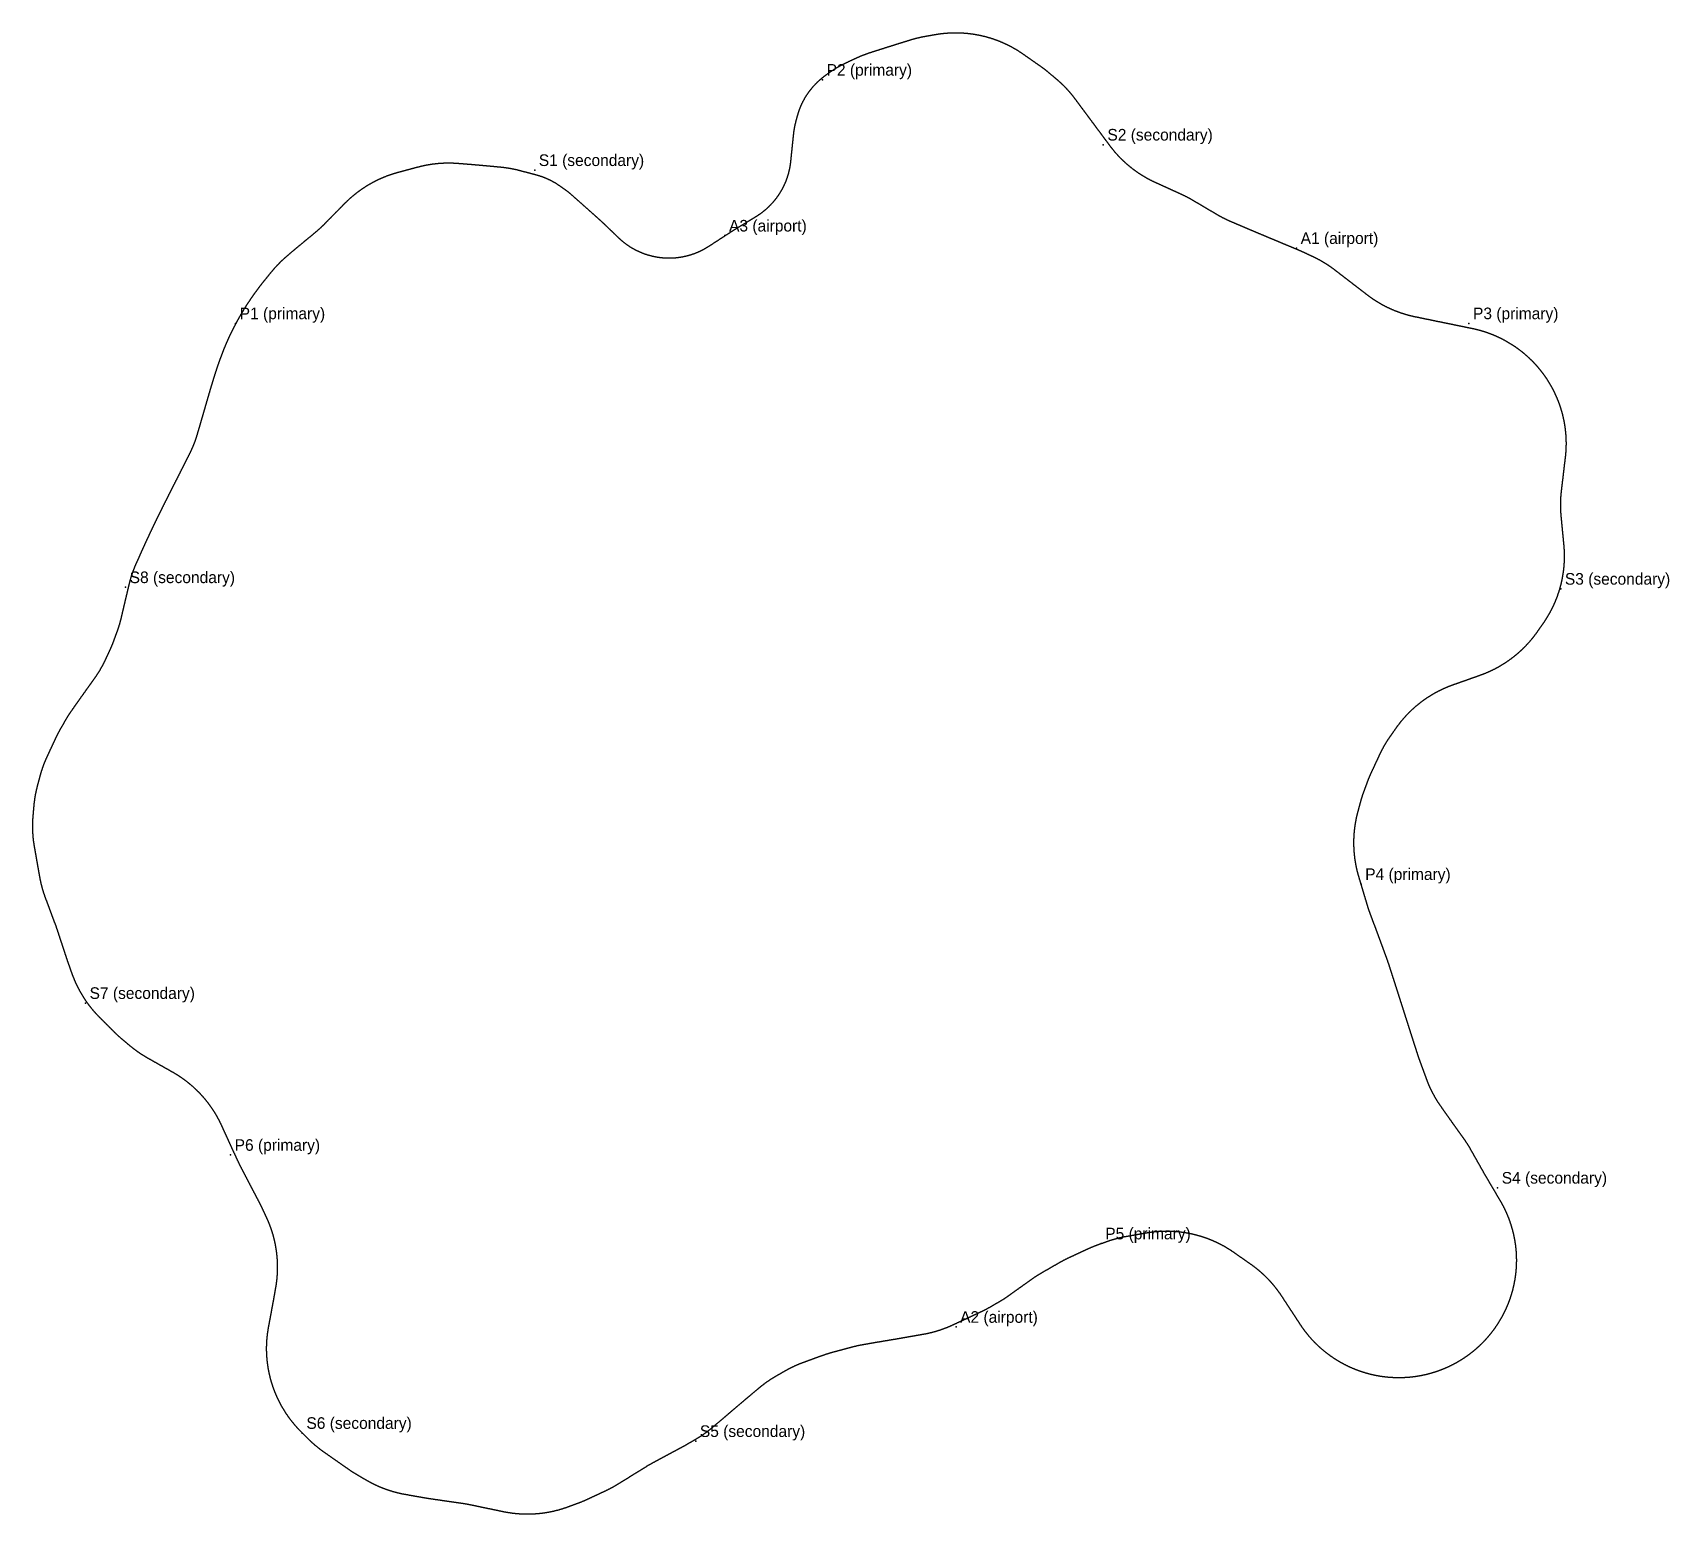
# Model space of a CAD drawing. Header units: metres. Extents: x 457876 to 584660, y 126427 to 241224.
import ezdxf

# ---------------------------------------------------------------- set-up
doc = ezdxf.new("R2010")
doc.units = ezdxf.units.M
for name, color, linetype in [('AT_GRADE', 3, 'CONTINUOUS'), ('CUTTING', 34, 'CONTINUOUS'), ('EMBANKMENT', 42, 'CONTINUOUS'), ('GROUND_CL', 8, 'CONTINUOUS'), ('RAIL_CL', 1, 'CONTINUOUS'), ('STATIONS', 7, 'CONTINUOUS'), ('TUNNEL', 216, 'CONTINUOUS'), ('VIADUCT', 5, 'CONTINUOUS')]:
    doc.layers.add(name, color=color, linetype=linetype)

msp = doc.modelspace()

# ---------------------------------------------------------------- texts
at = {"layer": 'STATIONS'}
for s, p in [('P2 (primary)', (519376, 237893, 43.584)), ('S2 (secondary)', (541133, 232869, 122.648)), ('S1 (secondary)', (497083, 230896, 141.736)), ('A3 (airport)', (511820, 225820, 142.019)), ('A1 (airport)', (556102, 224857, 99.921)), ('P1 (primary)', (473911, 219026, 98.703)), ('P3 (primary)', (569455, 219026, 60.596)), ('S8 (secondary)', (465386, 198577, 73.995)), ('S3 (secondary)', (576574, 198456, 40.605)), ('P4 (primary)', (561104, 175575, 16.858)), ('S7 (secondary)', (462280, 166359, 75.997)), ('P6 (primary)', (473519, 154589, 73.254)), ('S4 (secondary)', (571681, 152047, 55.26)), ('P5 (primary)', (540967, 147728, 62.067)), ('A2 (airport)', (529723, 141263, 60.683)), ('S6 (secondary)', (479079, 133044, 93.436)), ('S5 (secondary)', (509560, 132416, 35.569))]:
    msp.add_text(s, height=900, dxfattribs=at).set_placement(p)

# ---------------------------------------------------------------- linework, layer by layer
at = {"layer": 'AT_GRADE'}
for points in [[(526418.107, 240823.375, 46.644), (526442.305, 240829.269, 46.667), (526466.523, 240835.085, 46.691), (526490.754, 240840.841, 46.715), (526515, 240846.534, 46.739), (526539.26, 240852.166, 46.764), (526563.534, 240857.735, 46.789), (526587.825, 240863.23, 46.814), (526612.13, 240868.657, 46.84), (526636.452, 240874.009, 46.866), (526660.784, 240879.312, 46.892), (526685.133, 240884.537, 46.919), (526709.496, 240889.694, 46.946), (526733.871, 240894.79, 46.973), (526758.259, 240899.822, 47.001), (526782.66, 240904.791, 47.029), (526807.078, 240909.677, 47.057), (526831.506, 240914.506, 47.086), (526855.946, 240919.269, 47.115), (526880.402, 240923.956, 47.144), (526904.869, 240928.579, 47.174), (526929.347, 240933.14, 47.204), (526953.837, 240937.636, 47.234), (526978.338, 240942.064, 47.265), (527002.852, 240946.424, 47.296), (527027.37, 240950.757, 47.327), (527051.889, 240955.08, 47.359), (527076.408, 240959.404, 47.391), (527100.927, 240963.727, 47.423), (527125.445, 240968.05, 47.455), (527149.962, 240972.373, 47.488), (527174.479, 240976.696, 47.522), (527198.996, 240981.019, 47.555), (527223.512, 240985.342, 47.589), (527248.028, 240989.665, 47.623), (527272.543, 240993.987, 47.658), (527297.058, 240998.31, 47.693), (527321.572, 241002.633, 47.728), (527346.086, 241006.955, 47.764), (527370.6, 241011.277, 47.8), (527395.113, 241015.6, 47.836), (527419.625, 241019.922, 47.873), (527444.137, 241024.244, 47.91), (527468.649, 241028.566, 47.947), (527493.16, 241032.888, 47.985), (527517.671, 241037.21, 48.023), (527542.182, 241041.532, 48.062), (527566.691, 241045.853, 48.1), (527591.201, 241050.175, 48.14), (527615.71, 241054.496, 48.179), (527640.219, 241058.817, 48.219), (527664.727, 241063.138, 48.259), (527689.235, 241067.458, 48.3), (527713.742, 241071.779, 48.341), (527738.249, 241076.099, 48.382), (527762.756, 241080.418, 48.424), (527787.262, 241084.736, 48.466), (527811.772, 241089.031, 48.509), (527836.294, 241093.257, 48.552), (527860.825, 241097.426, 48.595), (527885.367, 241101.53, 48.639), (527909.921, 241105.559, 48.683), (527934.485, 241109.517, 48.728), (527959.06, 241113.411, 48.773), (527983.644, 241117.242, 48.818), (528008.238, 241121.008, 48.864), (528032.844, 241124.694, 48.91), (528057.457, 241128.325, 48.957), (528082.08, 241131.886, 49.004), (528106.713, 241135.375, 49.051), (528131.355, 241138.801, 49.099), (528156.006, 241142.159, 49.148), (528180.665, 241145.449, 49.197), (528205.333, 241148.672, 49.246), (528230.01, 241151.82, 49.296), (528254.695, 241154.91, 49.346), (528279.387, 241157.935, 49.397), (528304.087, 241160.888, 49.448), (528328.795, 241163.775, 49.5), (528353.509, 241166.601, 49.552), (528378.231, 241169.354, 49.605), (528402.961, 241172.033, 49.658), (528427.699, 241174.638, 49.712), (528452.443, 241177.179, 49.767), (528477.193, 241179.656, 49.821), (528501.949, 241182.07, 49.877), (528526.711, 241184.421, 49.933), (528551.479, 241186.704, 49.989), (528576.253, 241188.917, 50.046), (528601.032, 241191.059, 50.104), (528625.817, 241193.133, 50.162), (528650.608, 241195.136, 50.221), (528675.404, 241197.069, 50.28), (528700.205, 241198.936, 50.34), (528725.01, 241200.742, 50.401), (528749.819, 241202.48, 50.462), (528774.632, 241204.159, 50.524), (528799.451, 241205.748, 50.586), (528824.274, 241207.274, 50.649), (528849.1, 241208.74, 50.713), (528873.929, 241210.134, 50.778), (528898.763, 241211.458, 50.843), (528923.599, 241212.722, 50.908), (528948.438, 241213.926, 50.975), (528973.28, 241215.048, 51.042), (528998.125, 241216.102, 51.11), (529022.973, 241217.085, 51.178), (529047.822, 241218.008, 51.248), (529072.674, 241218.865, 51.318), (529097.528, 241219.652, 51.388), (529122.384, 241220.368, 51.46), (529147.241, 241221.017, 51.532), (529172.1, 241221.606, 51.605), (529196.96, 241222.117, 51.679), (529221.821, 241222.567, 51.754), (529246.683, 241222.94, 51.829), (529271.546, 241223.246, 51.905), (529296.409, 241223.487, 51.983), (529321.272, 241223.663, 52.06), (529346.136, 241223.778, 52.139), (529370.999, 241223.824, 52.219), (529395.863, 241223.79, 52.299), (529420.726, 241223.684, 52.38), (529445.588, 241223.517, 52.463), (529470.45, 241223.285, 52.546)], [(523916.097, 240059.04, 45.656), (523939.854, 240066.573, 45.658), (523963.612, 240074.105, 45.66), (523987.37, 240081.634, 45.662), (524011.13, 240089.16, 45.664), (524034.89, 240096.685, 45.666), (524058.651, 240104.207, 45.668), (524082.413, 240111.727, 45.67), (524106.176, 240119.244, 45.672), (524129.94, 240126.759, 45.674), (524153.704, 240134.272, 45.676), (524177.469, 240141.782, 45.678), (524201.235, 240149.29, 45.68), (524225.002, 240156.796, 45.682), (524248.77, 240164.299, 45.684), (524272.539, 240171.8, 45.686), (524296.308, 240179.298, 45.689), (524320.078, 240186.794, 45.691), (524343.849, 240194.287, 45.693), (524367.621, 240201.778, 45.695), (524391.393, 240209.267, 45.698), (524415.167, 240216.753, 45.7), (524438.941, 240224.236, 45.703), (524462.715, 240231.717, 45.706), (524486.491, 240239.196, 45.708), (524510.267, 240246.673, 45.711), (524534.044, 240254.147, 45.714), (524557.822, 240261.618, 45.717)], [(533447.711, 240261.322, 81.195), (533469.944, 240250.172, 81.422), (533492.147, 240238.959, 81.648), (533514.316, 240227.681, 81.874), (533536.454, 240216.339, 82.099), (533558.558, 240204.931, 82.324), (533580.636, 240193.473, 82.549), (533602.676, 240181.943, 82.773)], [(533646.667, 240158.708, 83.22), (533668.618, 240147.008, 83.443), (533690.539, 240135.249, 83.665), (533712.423, 240123.422, 83.887), (533734.281, 240111.545, 84.108), (533756.104, 240099.605, 84.329)], [(520763.979, 238837.1, 43.919), (520786.271, 238848.111, 43.938), (520808.59, 238859.064, 43.957), (520830.942, 238869.954, 43.976), (520853.323, 238880.785, 43.995), (520875.734, 238891.555, 44.015), (520898.173, 238902.268, 44.034), (520920.641, 238912.923, 44.054), (520943.14, 238923.511, 44.073), (520965.661, 238934.054, 44.093), (520988.198, 238944.566, 44.113), (521010.735, 238955.079, 44.133), (521033.274, 238965.589, 44.153), (521055.813, 238976.1, 44.173), (521078.353, 238986.612, 44.193), (521100.893, 238997.123, 44.213), (521123.435, 239007.635, 44.234), (521145.976, 239018.147, 44.254), (521168.519, 239028.659, 44.274), (521191.062, 239039.171, 44.294), (521213.606, 239049.683, 44.315), (521236.15, 239060.196, 44.335), (521258.695, 239070.709, 44.355), (521281.241, 239081.222, 44.375), (521303.787, 239091.735, 44.396), (521326.333, 239102.249, 44.416), (521348.881, 239112.763, 44.436), (521371.429, 239123.277, 44.456), (521393.977, 239133.792, 44.476), (521416.526, 239144.307, 44.496), (521439.076, 239154.822, 44.516), (521461.626, 239165.337, 44.536), (521484.177, 239175.853, 44.556), (521506.729, 239186.368, 44.576), (521529.281, 239196.884, 44.595), (521551.834, 239207.4, 44.615), (521574.387, 239217.916, 44.634), (521596.941, 239228.432, 44.654), (521619.495, 239238.949, 44.673), (521642.05, 239249.466, 44.692), (521664.606, 239259.983, 44.711), (521687.162, 239270.5, 44.73), (521709.731, 239280.991, 44.749), (521732.336, 239291.407, 44.768)], [(535212.271, 239145.702, 97.729), (535232.662, 239131.424, 97.888), (535253.053, 239117.146, 98.046), (535273.445, 239102.867, 98.203), (535293.836, 239088.589, 98.36), (535314.228, 239074.311, 98.515), (535334.62, 239060.032, 98.67), (535355.012, 239045.753, 98.823), (535375.404, 239031.474, 98.977), (535395.797, 239017.195, 99.129), (535416.189, 239002.916, 99.28), (535436.582, 238988.637, 99.431), (535456.975, 238974.357, 99.581), (535477.368, 238960.078, 99.73), (535497.761, 238945.798, 99.879), (535518.154, 238931.518, 100.027), (535538.548, 238917.238, 100.174), (535558.941, 238902.958, 100.32), (535579.335, 238888.678, 100.466), (535599.729, 238874.398, 100.611), (535620.123, 238860.117, 100.756), (535640.517, 238845.836, 100.9), (535660.911, 238831.556, 101.043), (535681.306, 238817.275, 101.185), (535701.7, 238802.994, 101.327), (535722.095, 238788.713, 101.469), (535742.49, 238774.432, 101.609), (535762.885, 238760.15, 101.75), (535783.28, 238745.869, 101.889), (535803.675, 238731.588, 102.028), (535824.07, 238717.306, 102.167), (535844.466, 238703.024, 102.305), (535864.861, 238688.743, 102.443), (535885.257, 238674.461, 102.58), (535905.645, 238660.167, 102.716), (535926.02, 238645.855, 102.852), (535946.354, 238631.485, 102.988), (535966.645, 238617.053, 103.123), (535986.907, 238602.579, 103.258), (536007.135, 238588.06, 103.392), (536027.323, 238573.483, 103.526)], [(537647.298, 237211.966, 114.096), (537665.131, 237194.561, 114.212), (537682.929, 237177.12, 114.327)], [(517058.288, 234534.119, 52.932), (517064.71, 234558.086, 52.835), (517071.132, 234582.052, 52.739), (517077.553, 234606.018, 52.643), (517083.975, 234629.983, 52.547), (517090.397, 234653.949, 52.451), (517096.818, 234677.914, 52.356), (517103.24, 234701.878, 52.262), (517109.661, 234725.843, 52.167), (517116.082, 234749.807, 52.073), (517122.508, 234773.77, 51.979), (517128.976, 234797.72, 51.886), (517135.522, 234821.65, 51.793), (517142.185, 234845.547, 51.7), (517148.954, 234869.415, 51.608), (517155.817, 234893.255, 51.516), (517162.794, 234917.061, 51.424), (517169.882, 234940.836, 51.333), (517177.051, 234964.585, 51.242), (517184.338, 234988.298, 51.151), (517191.721, 235011.982, 51.061), (517199.223, 235035.628, 50.971), (517206.812, 235059.246, 50.882), (517214.517, 235082.826, 50.792), (517222.331, 235106.371, 50.704), (517230.235, 235129.885, 50.615), (517238.235, 235153.367, 50.527), (517246.342, 235176.811, 50.44), (517254.565, 235200.216, 50.353), (517262.88, 235223.587, 50.266), (517271.304, 235246.92, 50.179), (517279.822, 235270.218, 50.093), (517288.449, 235293.476, 50.008), (517297.171, 235316.698, 49.923), (517305.987, 235339.885, 49.838), (517314.921, 235363.026, 49.754), (517323.949, 235386.131, 49.67), (517333.063, 235409.202, 49.586), (517342.291, 235432.228, 49.503), (517351.629, 235455.209, 49.42), (517361.059, 235478.153, 49.338), (517370.589, 235501.055, 49.256), (517380.214, 235523.917, 49.175), (517389.954, 235546.731, 49.094), (517399.791, 235569.503, 49.014), (517409.714, 235592.238, 48.934), (517419.74, 235614.927, 48.854), (517429.874, 235637.568, 48.775), (517440.089, 235660.173, 48.696), (517450.422, 235682.724, 48.618), (517460.852, 235705.231, 48.541), (517471.374, 235727.695, 48.463), (517481.983, 235750.117, 48.387), (517492.717, 235772.48, 48.31), (517503.535, 235794.803, 48.235), (517514.451, 235817.078, 48.159), (517525.455, 235839.31, 48.084), (517536.564, 235861.49, 48.01), (517547.767, 235883.622, 47.936), (517559.08, 235905.698, 47.863), (517570.476, 235927.732, 47.79), (517581.97, 235949.715, 47.718), (517593.554, 235971.651, 47.646), (517605.252, 235993.526, 47.575), (517617.035, 236015.356, 47.504), (517628.903, 236037.14, 47.434), (517640.887, 236058.86, 47.364), (517652.959, 236080.532, 47.295), (517665.118, 236102.155, 47.226), (517677.374, 236123.723, 47.158), (517689.722, 236145.239, 47.09), (517702.185, 236166.69, 47.023), (517714.71, 236188.103, 46.956), (517727.343, 236209.454, 46.89), (517740.074, 236230.747, 46.825), (517752.895, 236251.986, 46.76), (517765.814, 236273.165, 46.695), (517778.821, 236294.291, 46.631), (517791.922, 236315.359, 46.568), (517805.116, 236336.37, 46.505), (517818.388, 236357.331, 46.443), (517831.77, 236378.222, 46.382), (517845.235, 236399.061, 46.321), (517858.79, 236419.841, 46.26), (517872.443, 236440.557, 46.2), (517886.176, 236461.221, 46.141), (517900.012, 236481.816, 46.082), (517913.928, 236502.358, 46.024)], [(537858.188, 236999.962, 115.456), (537875.431, 236981.968, 115.566), (537892.646, 236963.947, 115.676)], [(539476.926, 234945.308, 122.853), (539491.799, 234925.286, 122.878), (539506.671, 234905.265, 122.901), (539521.543, 234885.243, 122.924)], [(516763.013, 232750.257, 60.833), (516765.563, 232774.946, 60.712), (516768.114, 232799.634, 60.591), (516770.665, 232824.323, 60.471), (516773.216, 232849.012, 60.352), (516775.766, 232873.7, 60.233), (516778.317, 232898.389, 60.114), (516780.868, 232923.078, 59.995), (516783.418, 232947.766, 59.877), (516785.969, 232972.454, 59.76), (516788.519, 232997.143, 59.643), (516791.07, 233021.831, 59.526), (516793.62, 233046.519, 59.41), (516796.17, 233071.207, 59.294), (516798.721, 233095.895, 59.178), (516801.271, 233120.583, 59.063), (516803.821, 233145.271, 58.948), (516806.371, 233169.958, 58.834), (516808.921, 233194.646, 58.72), (516811.472, 233219.333, 58.606), (516814.022, 233244.021, 58.493), (516816.572, 233268.708, 58.38), (516819.122, 233293.395, 58.267), (516821.672, 233318.081, 58.155), (516824.222, 233342.768, 58.043), (516826.772, 233367.455, 57.931), (516829.322, 233392.141, 57.82), (516831.872, 233416.827, 57.709), (516834.491, 233441.506, 57.598), (516837.231, 233466.172, 57.488), (516840.086, 233490.824, 57.378), (516843.031, 233515.466, 57.268), (516846.09, 233540.094, 57.159), (516849.263, 233564.708, 57.05), (516852.557, 233589.306, 56.941)], [(539908.157, 234364.63, 123.273), (539923.025, 234344.606, 123.278), (539937.894, 234324.582, 123.283), (539952.762, 234304.558, 123.287), (539967.629, 234284.534, 123.291), (539982.497, 234264.51, 123.294), (539997.365, 234244.486, 123.297), (540012.233, 234224.462, 123.299), (540027.101, 234204.439, 123.301), (540041.968, 234184.415, 123.303), (540056.836, 234164.392, 123.304), (540071.704, 234144.369, 123.304), (540086.571, 234124.346, 123.304), (540101.439, 234104.323, 123.304), (540116.307, 234084.3, 123.303), (540131.174, 234064.278, 123.302)], [(540532.609, 233523.79, 123.145), (540547.478, 233503.777, 123.135)], [(540725.906, 233263.664, 123.002), (540740.775, 233243.657, 122.99), (540755.644, 233223.652, 122.978), (540770.513, 233203.646, 122.965), (540785.382, 233183.642, 122.952), (540800.252, 233163.638, 122.939), (540815.121, 233143.634, 122.926), (540829.99, 233123.631, 122.913)], [(540919.205, 233003.622, 122.83), (540934.074, 232983.622, 122.816), (540948.942, 232963.623, 122.801), (540963.811, 232943.625, 122.786), (540978.68, 232923.627, 122.772), (540993.549, 232903.629, 122.757), (541008.417, 232883.632, 122.742), (541023.286, 232863.635, 122.726), (541038.154, 232843.639, 122.711), (541053.022, 232823.643, 122.696), (541067.89, 232803.648, 122.68), (541082.758, 232783.653, 122.664), (541097.626, 232763.659, 122.648), (541112.493, 232743.665, 122.632), (541127.361, 232723.672, 122.616)], [(541290.889, 232503.774, 122.429), (541305.754, 232483.786, 122.411), (541320.654, 232463.825, 122.393), (541335.615, 232443.909, 122.375), (541350.636, 232424.04, 122.357), (541365.693, 232404.198, 122.339), (541380.813, 232384.405, 122.32), (541395.997, 232364.662, 122.302), (541411.235, 232344.96, 122.283), (541426.522, 232325.297, 122.264), (541441.854, 232305.67, 122.245), (541457.246, 232286.091, 122.226), (541472.699, 232266.559, 122.206), (541488.19, 232247.059, 122.187), (541503.745, 232227.611, 122.167), (541519.337, 232208.192, 122.148), (541534.992, 232188.825, 122.128), (541550.707, 232169.507, 122.108), (541566.473, 232150.231, 122.088), (541582.288, 232130.995, 122.067), (541598.147, 232111.797, 122.047), (541614.058, 232092.642, 122.026), (541630.044, 232073.551, 122.005), (541646.063, 232054.487, 121.985)], [(490168.407, 231136.865, 117.292), (490193.317, 231136.619, 117.538), (490218.226, 231136.308, 117.784), (490243.134, 231135.93, 118.03), (490268.041, 231135.475, 118.276), (490292.947, 231134.959, 118.523), (490317.852, 231134.365, 118.769)], [(493174.349, 230909.153, 139.868), (493199.163, 230906.851, 139.958), (493223.976, 230904.545, 140.047), (493248.789, 230902.235, 140.134), (493273.602, 230899.922, 140.22), (493298.414, 230897.604, 140.304), (493323.225, 230895.284, 140.386), (493348.037, 230892.959, 140.467), (493372.847, 230890.632, 140.547), (493397.658, 230888.301, 140.624), (493422.467, 230885.967, 140.701), (493447.277, 230883.63, 140.776), (493472.086, 230881.289, 140.849), (493496.894, 230878.946, 140.921), (493521.702, 230876.6, 140.991), (493546.51, 230874.251, 141.06), (493571.317, 230871.899, 141.128), (493596.124, 230869.545, 141.194), (493620.93, 230867.189, 141.258), (493645.736, 230864.83, 141.322), (493670.542, 230862.469, 141.383), (493695.347, 230860.105, 141.444), (493720.152, 230857.74, 141.503), (493744.956, 230855.372, 141.561), (493769.76, 230853.003, 141.617)], [(494315.208, 230799.131, 142.541), (494339.953, 230796.26, 142.57), (494364.69, 230793.321, 142.597), (494389.419, 230790.313, 142.624), (494414.139, 230787.24, 142.65), (494438.851, 230784.105, 142.674), (494463.553, 230780.898, 142.698)], [(516576.319, 230998.311, 71.111), (516579.895, 231022.861, 70.935), (516583.374, 231047.424, 70.76), (516586.746, 231072.003, 70.586), (516590.026, 231096.594, 70.414), (516593.186, 231121.202, 70.242), (516596.231, 231145.824, 70.071), (516599.166, 231170.46, 69.902), (516602.008, 231195.106, 69.733), (516604.734, 231219.766, 69.566), (516607.341, 231244.44, 69.4), (516609.893, 231269.119, 69.235), (516612.445, 231293.798, 69.07), (516614.998, 231318.477, 68.907)], [(516660.942, 231762.758, 66.132), (516663.494, 231787.443, 65.986), (516666.047, 231812.127, 65.841), (516668.599, 231836.812, 65.697), (516671.151, 231861.498, 65.554)], [(542622.33, 231061.477, 120.571), (542641.104, 231045.143, 120.541), (542659.922, 231028.862, 120.512), (542678.787, 231012.634, 120.482), (542697.695, 230996.457, 120.452), (542716.646, 230980.331, 120.422), (542735.648, 230964.264, 120.391), (542754.686, 230948.241, 120.361), (542773.758, 230932.258, 120.33), (542792.89, 230916.348, 120.299), (542812.058, 230900.48, 120.268), (542831.272, 230884.668, 120.237), (542850.53, 230868.91, 120.206), (542869.825, 230853.198, 120.175), (542889.161, 230837.537, 120.143)], [(484035.017, 229527.918, 116.885), (484056.651, 229540.197, 116.737), (484078.311, 229552.429, 116.588), (484100.002, 229564.607, 116.438), (484121.73, 229576.719, 116.287), (484143.491, 229588.77, 116.135), (484165.283, 229600.765, 115.982), (484187.11, 229612.696, 115.828), (484208.972, 229624.563, 115.672), (484230.865, 229636.374, 115.516), (484252.787, 229648.129, 115.359), (484274.741, 229659.824, 115.201), (484296.728, 229671.458, 115.042)], [(484585.375, 229817.198, 112.91), (484607.791, 229827.98, 112.742), (484630.235, 229838.705, 112.574), (484652.705, 229849.373, 112.405), (484675.209, 229859.972, 112.237), (484697.735, 229870.522, 112.067), (484720.298, 229880.994, 111.898), (484742.89, 229891.402, 111.728), (484765.506, 229901.758, 111.558), (484788.15, 229912.054, 111.389)], [(486120.052, 230394.273, 102.62), (486144.042, 230400.862, 102.502), (486168.049, 230407.389, 102.386), (486192.071, 230413.863, 102.272), (486216.102, 230420.305, 102.16), (486240.132, 230426.747, 102.05), (486264.164, 230433.187, 101.942), (486288.195, 230439.627, 101.836), (486312.227, 230446.067, 101.732), (486336.259, 230452.507, 101.63), (486360.291, 230458.946, 101.53), (486384.323, 230465.386, 101.432), (486408.356, 230471.826, 101.337), (486432.389, 230478.266, 101.243), (486456.421, 230484.706, 101.152)], [(495538.786, 230573.384, 142.881), (495562.895, 230567.176, 142.869), (495586.988, 230560.905, 142.856), (495611.062, 230554.564, 142.842), (495635.118, 230548.157, 142.828), (495659.165, 230541.717, 142.814), (495683.211, 230535.275, 142.799), (495707.257, 230528.833, 142.783), (495731.302, 230522.391, 142.766)], [(496140.008, 230412.881, 142.405), (496164.047, 230406.439, 142.379), (496188.084, 230399.998, 142.353), (496212.122, 230393.557, 142.326)], [(497499.109, 230011.313, 140.302), (497522.239, 230002.158, 140.255), (497545.326, 229992.894, 140.209), (497568.373, 229983.532, 140.162), (497591.386, 229974.084, 140.114), (497614.348, 229964.516, 140.067), (497637.271, 229954.852, 140.019), (497660.153, 229945.093, 139.971), (497682.993, 229935.235, 139.923), (497705.788, 229925.271, 139.874), (497728.539, 229915.207, 139.825), (497751.248, 229905.051, 139.776), (497773.911, 229894.79, 139.727), (497796.525, 229884.421, 139.677), (497819.106, 229873.979, 139.627)], [(543529.83, 230365.116, 119.055), (543550.5, 230351.262, 119.019), (543571.207, 230337.463, 118.982), (543591.951, 230323.72, 118.945), (543612.736, 230310.037, 118.908), (543633.561, 230296.417, 118.87), (543654.424, 230282.855, 118.832), (543675.321, 230269.346, 118.795), (543696.25, 230255.886, 118.757), (543717.215, 230242.482, 118.718), (543738.225, 230229.149, 118.68), (543759.27, 230215.872, 118.641), (543780.348, 230202.646, 118.602), (543801.468, 230189.488, 118.563), (543822.627, 230176.392, 118.524), (543843.812, 230163.34, 118.484)], [(544340.627, 229879.363, 117.504), (544362.62, 229867.718, 117.458), (544384.652, 229856.147, 117.412), (544406.71, 229844.625, 117.365), (544428.805, 229833.175, 117.318), (544450.926, 229821.774, 117.27), (544473.083, 229810.443, 117.222), (544495.272, 229799.174, 117.174), (544517.494, 229787.97, 117.125), (544539.746, 229776.825, 117.076), (544562.019, 229765.723, 117.027), (544584.323, 229754.682, 116.977)], [(498577.034, 229447.078, 137.729), (498597.673, 229433.19, 137.671), (498618.261, 229419.224, 137.612), (498638.78, 229405.158, 137.553), (498659.241, 229391.007, 137.494), (498679.644, 229376.773, 137.434), (498700.023, 229362.505, 137.375), (498720.403, 229348.236, 137.315), (498740.782, 229333.967, 137.255), (498761.162, 229319.698, 137.194), (498781.542, 229305.429, 137.134), (498801.922, 229291.16, 137.073), (498822.302, 229276.89, 137.012), (498842.682, 229262.621, 136.95), (498863.063, 229248.351, 136.889), (498883.444, 229234.081, 136.827), (498903.825, 229219.811, 136.765)], [(499327.154, 228913.631, 135.404), (499346.724, 228898.26, 135.337), (499366.218, 228882.794, 135.269)], [(499613.42, 228674.177, 134.366), (499632.06, 228657.689, 134.295), (499650.701, 228641.2, 134.223), (499669.342, 228624.712, 134.152), (499687.984, 228608.223, 134.08), (499706.625, 228591.733, 134.008), (499725.266, 228575.243, 133.936), (499743.907, 228558.753, 133.863), (499762.548, 228542.262, 133.791), (499781.189, 228525.771, 133.718), (499799.83, 228509.279, 133.645)], [(515612.018, 228577.821, 96.788), (515626.193, 228598.171, 96.49), (515640.282, 228618.58, 96.192), (515654.293, 228639.043, 95.895), (515668.205, 228659.574, 95.599), (515682.035, 228680.16, 95.303), (515695.763, 228700.814, 95.008), (515709.412, 228721.521, 94.713), (515722.963, 228742.293, 94.42), (515736.425, 228763.123, 94.127), (515749.803, 228784.007, 93.835), (515763.072, 228804.96, 93.544), (515776.264, 228825.963, 93.253), (515789.361, 228847.025, 92.964), (515802.367, 228868.144, 92.675), (515815.283, 228889.317, 92.387), (515828.102, 228910.55, 92.1), (515840.831, 228931.835, 91.814)], [(481474.111, 227414.206, 120.67), (481491.568, 227431.959, 120.75), (481509.025, 227449.711, 120.829), (481526.482, 227467.464, 120.907), (481543.938, 227485.216, 120.984), (481561.395, 227502.967, 121.06), (481578.851, 227520.719, 121.136), (481596.307, 227538.47, 121.21), (481613.762, 227556.222, 121.283), (481631.218, 227573.972, 121.355), (481648.673, 227591.723, 121.426), (481666.128, 227609.474, 121.496), (481683.583, 227627.224, 121.565), (481701.038, 227644.974, 121.633), (481718.492, 227662.724, 121.699), (481735.946, 227680.474, 121.765), (481753.4, 227698.223, 121.829)], [(501047.087, 227401.757, 128.514), (501065.665, 227385.18, 128.439), (501084.241, 227368.603, 128.364), (501102.816, 227352.024, 128.289), (501121.39, 227335.444, 128.215), (501139.962, 227318.863, 128.141)], [(514435.142, 227344.317, 117.586), (514454.737, 227359.536, 117.299), (514474.271, 227374.831, 117.012)], [(514532.457, 227421.243, 116.144), (514551.72, 227436.877, 115.853), (514570.905, 227452.605, 115.562), (514590.027, 227468.41, 115.269), (514609.082, 227484.296, 114.976), (514628.058, 227500.275, 114.682), (514646.97, 227516.328, 114.387), (514665.814, 227532.461, 114.091), (514684.583, 227548.681, 113.795), (514703.281, 227564.982, 113.498)], [(514740.457, 227597.834, 112.902), (514758.94, 227614.376, 112.603), (514777.343, 227631.008, 112.304), (514795.68, 227647.712, 112.004), (514813.943, 227664.496, 111.703)], [(548075.072, 228055.505, 103.17), (548096.547, 228042.865, 103.06), (548118.022, 228030.225, 102.95), (548139.498, 228017.585, 102.84), (548160.974, 228004.944, 102.731), (548182.45, 227992.304, 102.622), (548203.925, 227979.664, 102.513), (548225.401, 227967.023, 102.404), (548246.878, 227954.383, 102.296), (548268.354, 227941.742, 102.188), (548289.83, 227929.102, 102.081), (548311.307, 227916.461, 101.974), (548332.783, 227903.821, 101.867)], [(549535.655, 227195.831, 96.783), (549557.138, 227183.187, 96.712), (549578.622, 227170.542, 96.642), (549600.106, 227157.897, 96.574)], [(549664.578, 227119.992, 96.372), (549686.112, 227107.433, 96.306), (549707.674, 227094.918, 96.241), (549729.29, 227082.497, 96.177), (549750.939, 227070.132, 96.114), (549772.609, 227057.806, 96.052), (549794.319, 227045.548, 95.99), (549816.065, 227033.353, 95.93), (549837.836, 227021.204, 95.87), (549859.637, 227009.107, 95.811), (549881.484, 226997.092, 95.753), (549903.36, 226985.13, 95.695), (549925.272, 226973.234, 95.639)], [(479608.153, 225619.897, 112.18), (479627.359, 225635.766, 112.23), (479646.564, 225651.635, 112.282), (479665.77, 225667.504, 112.335), (479684.976, 225683.373, 112.389), (479704.182, 225699.243, 112.444), (479723.387, 225715.112, 112.499), (479742.593, 225730.981, 112.556)], [(502368.127, 226191.438, 124.063), (502386.067, 226174.216, 124.019), (502404.007, 226156.993, 123.975)], [(502475.762, 226088.108, 123.805), (502493.699, 226070.888, 123.764), (502511.636, 226053.669, 123.723), (502529.572, 226036.45, 123.683), (502547.508, 226019.231, 123.643), (502565.443, 226002.013, 123.604), (502583.378, 225984.796, 123.566), (502601.312, 225967.579, 123.528)], [(502655.111, 225915.931, 123.416), (502673.043, 225898.716, 123.38), (502690.974, 225881.502, 123.344), (502708.905, 225864.288, 123.309)], [(502852.329, 225726.598, 123.045), (502870.254, 225709.389, 123.014), (502888.179, 225692.181, 122.983), (502906.103, 225674.974, 122.953), (502924.027, 225657.767, 122.924), (502941.95, 225640.56, 122.895), (502959.872, 225623.354, 122.866), (502977.794, 225606.149, 122.837), (502995.715, 225588.944, 122.81), (503013.635, 225571.74, 122.782), (503031.555, 225554.536, 122.755)], [(511705.342, 225621.467, 141.574), (511726.186, 225635.008, 141.517), (511747.029, 225648.549, 141.458), (511767.872, 225662.091, 141.397), (511788.715, 225675.633, 141.333), (511809.559, 225689.174, 141.268), (511830.402, 225702.716, 141.2), (511851.245, 225716.258, 141.129)], [(513053.304, 226465.504, 133.598), (513074.562, 226478.362, 133.408), (513095.82, 226491.22, 133.215)], [(550826.136, 226546.045, 94.082), (550849.075, 226536.257, 94.061), (550872.014, 226526.469, 94.04), (550894.954, 226516.681, 94.02), (550917.894, 226506.893, 94.001), (550940.835, 226497.106, 93.983), (550963.776, 226487.318, 93.965), (550986.717, 226477.532, 93.949)], [(551973.766, 226057.451, 93.972), (551996.738, 226047.707, 93.989), (552019.71, 226037.965, 94.006), (552042.682, 226028.225, 94.024), (552065.656, 226018.486, 94.043), (552088.631, 226008.749, 94.062), (552111.606, 225999.013, 94.082), (552134.583, 225989.278, 94.103), (552157.56, 225979.545, 94.124), (552180.538, 225969.814, 94.146), (552203.517, 225960.084, 94.168), (552226.497, 225950.356, 94.192), (552249.477, 225940.629, 94.215), (552272.459, 225930.904, 94.24), (552295.441, 225921.18, 94.265), (552318.424, 225911.458, 94.291), (552341.408, 225901.738, 94.317), (552364.393, 225892.019, 94.344), (552387.379, 225882.302, 94.371), (552410.366, 225872.586, 94.399), (552433.353, 225862.872, 94.428), (552456.342, 225853.159, 94.457), (552479.331, 225843.448, 94.487), (552502.321, 225833.739, 94.517), (552525.312, 225824.031, 94.548), (552548.304, 225814.325, 94.579), (552571.296, 225804.62, 94.611), (552594.289, 225794.917, 94.644), (552617.284, 225785.216, 94.677), (552640.279, 225775.515, 94.71), (552663.274, 225765.817, 94.744), (552686.271, 225756.12, 94.779), (552709.268, 225746.425, 94.814)], [(478993.706, 225112.053, 111.104), (479012.902, 225127.925, 111.121), (479032.099, 225143.796, 111.14), (479051.295, 225159.667, 111.159), (479070.493, 225175.537, 111.179), (479089.69, 225191.408, 111.2)], [(503876.191, 224825.526, 121.894), (503896.407, 224811.152, 121.882), (503916.681, 224796.86, 121.869), (503937.014, 224782.655, 121.858), (503957.412, 224768.544, 121.846), (503977.869, 224754.52, 121.834), (503998.392, 224740.593, 121.823), (504018.967, 224726.744, 121.812), (504039.606, 224712.994, 121.802), (504060.304, 224699.331, 121.791), (504081.066, 224685.769, 121.781), (504101.883, 224672.292, 121.771), (504122.751, 224658.896, 121.761), (504143.686, 224645.605, 121.752), (504164.677, 224632.404, 121.743), (504185.721, 224619.29, 121.734), (504206.829, 224606.278, 121.725), (504227.987, 224593.351, 121.717), (504249.202, 224580.518, 121.709), (504270.47, 224567.774, 121.701), (504291.797, 224555.132, 121.694), (504313.18, 224542.583, 121.686), (504334.614, 224530.125, 121.679), (504356.101, 224517.759, 121.672), (504377.638, 224505.481, 121.666), (504399.234, 224493.31, 121.66), (504420.884, 224481.234, 121.654), (504442.575, 224469.234, 121.648), (504464.33, 224457.352, 121.643), (504486.131, 224445.554, 121.638), (504507.987, 224433.861, 121.633), (504529.894, 224422.265, 121.628), (504551.841, 224410.745, 121.624), (504573.844, 224399.335, 121.62), (504595.895, 224388.018, 121.617), (504618.001, 224376.81, 121.614), (504640.151, 224365.692, 121.611), (504662.346, 224354.663, 121.608), (504684.593, 224343.741, 121.606), (504706.885, 224332.912, 121.604), (504729.224, 224322.182, 121.603), (504751.61, 224311.552, 121.601), (504774.035, 224301.003, 121.601), (504796.518, 224290.582, 121.6), (504819.037, 224280.239, 121.6), (504841.603, 224270, 121.6), (504864.215, 224259.865, 121.601), (504886.868, 224249.822, 121.602), (504909.565, 224239.879, 121.604), (504932.306, 224230.04, 121.606), (504955.09, 224220.3, 121.608), (504977.914, 224210.656, 121.611), (505000.776, 224201.103, 121.614), (505023.687, 224191.671, 121.617), (505046.634, 224182.327, 121.622), (505069.62, 224173.078, 121.626), (505092.648, 224163.938, 121.631), (505115.713, 224154.891, 121.636), (505138.823, 224145.962, 121.642), (505161.969, 224137.127, 121.649), (505185.152, 224128.389, 121.656), (505208.372, 224119.754, 121.663), (505231.627, 224111.212, 121.671), (505254.924, 224102.784, 121.68), (505278.255, 224094.454, 121.689), (505301.622, 224086.228, 121.698), (505325.023, 224078.099, 121.708), (505348.458, 224070.069, 121.719), (505371.936, 224062.163, 121.73), (505395.439, 224054.336, 121.742), (505418.98, 224046.626, 121.754), (505442.555, 224039.018, 121.767), (505466.161, 224031.509, 121.781), (505489.8, 224024.105, 121.795), (505513.469, 224016.798, 121.81), (505537.17, 224009.598, 121.826), (505560.904, 224002.506, 121.842), (505584.664, 223995.501, 121.859), (505608.461, 223988.626, 121.876), (505632.283, 223981.837, 121.895), (505656.139, 223975.168, 121.914), (505680.019, 223968.588, 121.933), (505703.928, 223962.115, 121.953), (505727.868, 223955.758, 121.975), (505751.832, 223949.491, 121.996), (505775.825, 223943.336, 122.019), (505799.844, 223937.286, 122.042), (505823.889, 223931.339, 122.066), (505847.96, 223925.498, 122.091), (505872.055, 223919.756, 122.117), (505896.178, 223914.136, 122.143), (505920.323, 223908.61, 122.171), (505944.491, 223903.184, 122.199), (505968.684, 223897.87, 122.227), (505992.9, 223892.667, 122.257), (506017.137, 223887.557, 122.288), (506041.4, 223882.574, 122.319), (506065.68, 223877.674, 122.352), (506089.983, 223872.893, 122.385), (506114.307, 223868.216, 122.419), (506138.65, 223863.639, 122.454), (506163.015, 223859.178, 122.49), (506187.397, 223854.813, 122.526), (506211.799, 223850.564, 122.564), (506236.219, 223846.415, 122.603), (506260.658, 223842.378, 122.642), (506285.114, 223838.443, 122.683), (506309.587, 223834.623, 122.725), (506334.078, 223830.909, 122.767), (506358.583, 223827.291, 122.811), (506383.106, 223823.795, 122.855), (506407.642, 223820.395, 122.901), (506432.192, 223817.093, 122.947), (506456.759, 223813.923, 122.995)], [(553790.854, 225292.23, 96.859), (553813.877, 225282.591, 96.907), (553836.9, 225272.953, 96.955), (553859.923, 225263.315, 97.003), (553882.946, 225253.679, 97.051), (553905.97, 225244.043, 97.099), (553928.994, 225234.407, 97.148), (553952.018, 225224.772, 97.196), (553975.042, 225215.138, 97.244), (553998.067, 225205.504, 97.291), (554021.091, 225195.871, 97.339), (554044.115, 225186.239, 97.387), (554067.14, 225176.606, 97.435), (554090.165, 225166.975, 97.482), (554113.19, 225157.344, 97.529), (554136.214, 225147.713, 97.577), (554159.239, 225138.083, 97.624), (554182.264, 225128.453, 97.671), (554205.289, 225118.824, 97.718), (554228.314, 225109.195, 97.764), (554251.339, 225099.566, 97.811), (554274.364, 225089.938, 97.857), (554297.388, 225080.31, 97.903), (554320.413, 225070.682, 97.949), (554343.438, 225061.055, 97.994), (554366.463, 225051.428, 98.039), (554389.487, 225041.801, 98.084)], [(477141.095, 223529.253, 113.973), (477159.036, 223546.397, 113.913), (477177.024, 223563.493, 113.852)], [(477415.522, 223780.794, 113.093), (477434.157, 223797.198, 113.037), (477452.801, 223813.595, 112.982), (477471.456, 223829.982, 112.927)], [(477546.175, 223895.447, 112.713), (477564.877, 223911.795, 112.661), (477583.589, 223928.134, 112.609), (477602.312, 223944.462, 112.558), (477621.044, 223960.784, 112.508), (477639.785, 223977.098, 112.458), (477658.534, 223993.404, 112.409), (477677.29, 224009.705, 112.361), (477696.055, 224025.998, 112.313), (477714.831, 224042.281, 112.266), (477733.613, 224058.559, 112.219)], [(509641.27, 224334.048, 137.154), (509663.584, 224344.9, 137.277)], [(556839.129, 223983.462, 99.685), (556861.722, 223972.926, 99.662), (556884.316, 223962.39, 99.639), (556906.909, 223951.855, 99.615), (556929.502, 223941.319, 99.591), (556952.095, 223930.783, 99.566), (556974.687, 223920.248, 99.54), (556997.28, 223909.712, 99.514), (557019.872, 223899.177, 99.487), (557042.448, 223888.608, 99.459), (557065.005, 223877.998, 99.431), (557087.531, 223867.322, 99.402), (557110.024, 223856.578, 99.372), (557132.485, 223845.767, 99.342), (557154.916, 223834.895, 99.311), (557177.324, 223823.975, 99.28), (557199.708, 223813.006, 99.248), (557222.048, 223801.948, 99.216), (557244.357, 223790.827, 99.183), (557266.644, 223779.663, 99.149), (557288.9, 223768.439, 99.115), (557311.124, 223757.15, 99.08), (557333.316, 223745.799, 99.045), (557355.472, 223734.378, 99.009), (557377.603, 223722.908, 98.973), (557399.696, 223711.367, 98.936), (557421.763, 223699.776, 98.899), (557443.791, 223688.109, 98.861), (557465.792, 223676.394, 98.823), (557487.764, 223664.623, 98.784), (557509.699, 223652.784, 98.744), (557531.606, 223640.893, 98.704), (557553.479, 223628.939, 98.664), (557575.323, 223616.933, 98.623), (557597.12, 223604.843, 98.582), (557618.888, 223592.7, 98.54), (557640.63, 223580.511, 98.498), (557662.337, 223568.259, 98.455), (557684.006, 223555.939, 98.412), (557705.651, 223543.579, 98.368), (557727.266, 223531.167, 98.324), (557748.827, 223518.659, 98.28), (557770.36, 223506.105, 98.235), (557791.862, 223493.497, 98.19), (557813.325, 223480.822, 98.144), (557834.756, 223468.094, 98.098), (557856.158, 223455.317, 98.051), (557877.52, 223442.472, 98.005), (557898.848, 223429.572, 97.957), (557920.146, 223416.623, 97.91), (557941.392, 223403.588, 97.862), (557962.612, 223390.511, 97.813), (557983.804, 223377.388, 97.765), (558004.956, 223364.202, 97.716), (558026.067, 223350.949, 97.666), (558047.145, 223337.644, 97.617), (558068.189, 223324.285, 97.567), (558089.186, 223310.854, 97.516), (558110.147, 223297.367, 97.465), (558131.076, 223283.83, 97.414), (558151.97, 223270.24, 97.363), (558172.826, 223256.591, 97.311), (558193.641, 223242.879, 97.259), (558214.415, 223229.108, 97.207), (558235.154, 223215.282, 97.155), (558255.855, 223201.4, 97.102), (558276.519, 223187.464, 97.049), (558297.147, 223173.474, 96.995), (558317.74, 223159.433, 96.942), (558338.29, 223145.33, 96.888), (558358.798, 223131.166, 96.834), (558379.276, 223116.958, 96.779), (558399.715, 223102.696, 96.724), (558420.106, 223088.364, 96.67)], [(475688.502, 221845.937, 117.443), (475703.651, 221865.263, 117.456), (475718.82, 221884.581, 117.468)], [(475840.85, 222038.809, 117.499), (475856.185, 222058.05, 117.496), (475871.538, 222077.284, 117.491), (475886.908, 222096.51, 117.484), (475902.295, 222115.729, 117.476), (475917.699, 222134.94, 117.467), (475933.119, 222154.144, 117.455)], [(558819.984, 222790.868, 95.524), (558839.746, 222775.683, 95.465), (558859.508, 222760.499, 95.405), (558879.269, 222745.314, 95.345), (558899.031, 222730.129, 95.286), (558918.793, 222714.945, 95.225), (558938.554, 222699.76, 95.165), (558958.316, 222684.576, 95.105), (558978.078, 222669.391, 95.044)], [(559116.408, 222563.1, 94.615), (559136.169, 222547.916, 94.553), (559155.93, 222532.731, 94.491), (559175.692, 222517.547, 94.428), (559195.453, 222502.362, 94.366), (559215.214, 222487.178, 94.303), (559234.975, 222471.994, 94.24), (559254.736, 222456.81, 94.177), (559274.497, 222441.625, 94.114), (559294.258, 222426.441, 94.051), (559314.019, 222411.257, 93.987), (559333.78, 222396.073, 93.923), (559353.541, 222380.889, 93.859), (559373.302, 222365.705, 93.795), (559393.062, 222350.52, 93.731), (559412.823, 222335.336, 93.667), (559432.584, 222320.152, 93.602), (559452.344, 222304.969, 93.537), (559472.105, 222289.785, 93.472)], [(559630.186, 222168.315, 92.946), (559649.946, 222153.131, 92.879), (559669.706, 222137.948, 92.812), (559689.465, 222122.764, 92.745), (559709.225, 222107.581, 92.678), (559728.984, 222092.398, 92.61), (559748.744, 222077.214, 92.543), (559768.503, 222062.031, 92.475), (559788.262, 222046.848, 92.407), (559808.021, 222031.665, 92.338), (559827.78, 222016.482, 92.27), (559847.539, 222001.299, 92.201), (559867.298, 221986.117, 92.132), (559887.057, 221970.934, 92.063), (559906.815, 221955.751, 91.993), (559926.574, 221940.569, 91.923), (559946.332, 221925.386, 91.853), (559966.09, 221910.204, 91.783), (559985.848, 221895.021, 91.713), (560005.606, 221879.839, 91.642), (560025.364, 221864.657, 91.571), (560045.122, 221849.475, 91.5), (560064.879, 221834.293, 91.428), (560084.637, 221819.111, 91.357), (560104.394, 221803.929, 91.285), (560124.151, 221788.747, 91.212), (560143.908, 221773.566, 91.14), (560163.665, 221758.384, 91.067), (560183.422, 221743.203, 90.994), (560203.179, 221728.022, 90.921), (560222.935, 221712.84, 90.847), (560242.691, 221697.659, 90.773), (560262.448, 221682.478, 90.699), (560282.204, 221667.298, 90.624), (560301.959, 221652.117, 90.55), (560321.715, 221636.936, 90.475), (560341.471, 221621.756, 90.399), (560361.226, 221606.575, 90.324), (560380.981, 221591.395, 90.248), (560400.736, 221576.215, 90.171), (560420.491, 221561.035, 90.095), (560440.246, 221545.855, 90.018), (560460, 221530.676, 89.941), (560479.755, 221515.496, 89.863), (560499.509, 221500.317, 89.785), (560519.263, 221485.137, 89.707), (560539.017, 221469.958, 89.629), (560558.77, 221454.779, 89.55), (560578.524, 221439.6, 89.471)], [(474525.274, 220225.41, 110.342), (474538.424, 220245.633, 110.489)], [(561860.405, 220493.346, 83.689), (561881.341, 220479.872, 83.587), (561902.312, 220466.451, 83.486), (561923.326, 220453.1, 83.384), (561944.377, 220439.807, 83.282), (561965.461, 220426.566, 83.18), (561986.586, 220413.39, 83.077), (562007.75, 220400.278, 82.975), (562028.942, 220387.212, 82.872), (562050.162, 220374.191, 82.768), (562071.429, 220361.248, 82.665), (562092.729, 220348.358, 82.561), (562114.061, 220335.523, 82.457), (562135.435, 220322.757, 82.353), (562156.838, 220310.039, 82.248), (562178.272, 220297.376, 82.143), (562199.745, 220284.777, 82.038), (562221.249, 220272.233, 81.933), (562242.78, 220259.735, 81.828), (562264.364, 220247.327, 81.722), (562285.981, 220234.978, 81.616), (562307.62, 220222.669, 81.51), (562329.297, 220210.426, 81.404), (562351.01, 220198.246, 81.298), (562372.748, 220186.113, 81.191), (562394.516, 220174.032, 81.085), (562416.328, 220162.031, 80.978), (562438.17, 220150.085, 80.871), (562460.047, 220138.204, 80.763), (562481.951, 220126.371, 80.656), (562503.893, 220114.61, 80.549), (562525.864, 220102.904, 80.441), (562547.861, 220091.245, 80.333), (562569.897, 220079.661, 80.225), (562591.959, 220068.126, 80.117), (562614.058, 220056.663, 80.009), (562636.183, 220045.249, 79.901), (562658.344, 220033.904, 79.792), (562680.536, 220022.622, 79.684), (562702.762, 220011.405, 79.575), (562725.018, 220000.25, 79.467), (562747.296, 219989.136, 79.358), (562769.602, 219978.079, 79.249), (562791.954, 219967.117, 79.141), (562814.331, 219956.204, 79.032), (562836.731, 219945.339, 78.923), (562859.16, 219934.533, 78.814), (562881.621, 219923.793, 78.705), (562904.115, 219913.123, 78.596), (562926.641, 219902.52, 78.486), (562949.186, 219891.957, 78.377), (562971.761, 219881.459, 78.268), (562994.368, 219871.028, 78.159), (563017.006, 219860.664, 78.05), (563039.676, 219850.373, 77.941), (563062.373, 219840.137, 77.831), (563085.09, 219829.948, 77.722), (563107.834, 219819.819, 77.613), (563130.607, 219809.756, 77.504), (563153.414, 219799.769, 77.395), (563176.243, 219789.832, 77.286), (563199.103, 219779.968, 77.177), (563221.992, 219770.172, 77.068), (563244.903, 219760.425, 76.959), (563267.835, 219750.73, 76.851), (563290.8, 219741.113, 76.742)], [(563873.01, 219521.22, 74.066), (563896.603, 219513.258, 73.962), (563920.22, 219505.363, 73.857), (563943.857, 219497.532, 73.753), (563967.514, 219489.757, 73.649), (563991.19, 219482.043, 73.546), (564014.89, 219474.4, 73.442), (564038.613, 219466.827, 73.339), (564062.353, 219459.308, 73.236), (564086.12, 219451.876, 73.134), (564109.902, 219444.488, 73.032), (564133.706, 219437.172, 72.93), (564157.531, 219429.925, 72.828), (564181.376, 219422.743, 72.726), (564205.24, 219415.62, 72.625), (564229.119, 219408.551, 72.525), (564253.017, 219401.543, 72.424), (564276.943, 219394.631, 72.324), (564300.885, 219387.775, 72.224), (564324.846, 219380.982, 72.125), (564348.823, 219374.248, 72.025), (564372.82, 219367.581, 71.926), (564396.837, 219360.985, 71.828), (564420.871, 219354.452, 71.73), (564444.92, 219347.976, 71.632), (564468.99, 219341.575, 71.535), (564493.078, 219335.241, 71.437), (564517.184, 219328.973, 71.341), (564541.307, 219322.77, 71.244), (564565.447, 219316.633, 71.148)], [(473525.6, 218503.321, 90.041), (473536.769, 218524.51, 90.022), (473547.966, 218545.683, 90.002), (473559.19, 218566.843, 89.983), (473570.441, 218587.989, 89.963), (473581.72, 218609.12, 89.943), (473593.026, 218630.237, 89.923), (473604.359, 218651.341, 89.903), (473615.721, 218672.43, 89.883)], [(565100.284, 219197.27, 69.139), (565124.688, 219192.245, 69.053), (565149.091, 219187.219, 68.967), (565173.496, 219182.194, 68.881), (565197.901, 219177.169, 68.796), (565222.306, 219172.143, 68.712), (565246.711, 219167.118, 68.628), (565271.117, 219162.093, 68.544), (565295.524, 219157.067, 68.461), (565319.931, 219152.042, 68.378), (565344.338, 219147.017, 68.296)], [(566272.098, 218956.202, 65.539), (566296.519, 218951.185, 65.476), (566320.941, 218946.168, 65.414), (566345.363, 218941.152, 65.352), (566369.785, 218936.136, 65.291)], [(567810.878, 218640.4, 62.427), (567835.301, 218635.386, 62.388), (567859.723, 218630.372, 62.35), (567884.146, 218625.358, 62.312), (567908.567, 218620.343, 62.274), (567932.989, 218615.328, 62.237), (567957.41, 218610.313, 62.2), (567981.831, 218605.298, 62.162)], [(568933.929, 218409.517, 60.803), (568958.332, 218404.494, 60.768), (568982.735, 218399.47, 60.734), (569007.137, 218394.446, 60.7), (569031.539, 218389.422, 60.665), (569055.94, 218384.398, 60.631), (569080.341, 218379.374, 60.596), (569104.741, 218374.35, 60.561), (569129.14, 218369.326, 60.527), (569153.539, 218364.302, 60.492), (569177.938, 218359.278, 60.457), (569202.336, 218354.254, 60.422), (569226.733, 218349.23, 60.387), (569251.13, 218344.206, 60.352), (569275.527, 218339.182, 60.316), (569299.923, 218334.158, 60.281), (569324.318, 218329.134, 60.246), (569348.713, 218324.111, 60.21), (569373.107, 218319.087, 60.174), (569397.501, 218314.063, 60.138), (569421.882, 218308.985, 60.102), (569446.251, 218303.846, 60.066), (569470.605, 218298.64, 60.03), (569494.942, 218293.358, 59.994), (569519.266, 218288.022, 59.957), (569543.575, 218282.618, 59.921), (569567.868, 218277.144, 59.884), (569592.144, 218271.596, 59.847), (569616.404, 218265.983, 59.81), (569640.65, 218260.309, 59.772), (569664.88, 218254.572, 59.735), (569689.095, 218248.776, 59.697), (569713.292, 218242.906, 59.66), (569737.471, 218236.961, 59.622), (569761.633, 218230.955, 59.584), (569785.78, 218224.887, 59.545), (569809.909, 218218.754, 59.507), (569834.021, 218212.554, 59.468), (569858.116, 218206.289, 59.43), (569882.193, 218199.958, 59.391), (569906.252, 218193.561, 59.352), (569930.29, 218187.091, 59.312), (569954.312, 218180.561, 59.273), (569978.317, 218173.969, 59.233), (570002.301, 218167.306, 59.193), (570026.267, 218160.576, 59.153), (570050.214, 218153.786, 59.113), (570074.144, 218146.934, 59.073), (570098.057, 218140.027, 59.032), (570121.942, 218133.026, 58.991), (570145.808, 218125.962, 58.95)], [(472904.52, 217204.748, 90.701), (472914.105, 217226.845, 90.702), (472923.715, 217248.926, 90.702), (472933.35, 217270.992, 90.702), (472943.01, 217293.042, 90.702), (472952.695, 217315.077, 90.701), (472962.405, 217337.096, 90.699), (472972.141, 217359.099, 90.697), (472981.902, 217381.086, 90.695), (472991.688, 217403.058, 90.692), (473001.5, 217425.014, 90.689), (473011.337, 217446.955, 90.685), (473021.199, 217468.88, 90.68), (473031.088, 217490.789, 90.675), (473041.001, 217512.683, 90.67), (473050.941, 217534.561, 90.664), (473060.907, 217556.424, 90.658), (473070.898, 217578.271, 90.652), (473080.915, 217600.103, 90.645), (473090.958, 217621.919, 90.637), (473101.027, 217643.719, 90.629), (473111.122, 217665.504, 90.621)], [(570967.494, 217838.59, 57.398), (570990.54, 217829.236, 57.35), (571013.56, 217819.818, 57.303), (571036.558, 217810.35, 57.255), (571059.525, 217800.808, 57.207), (571082.466, 217791.204, 57.159), (571105.374, 217781.523, 57.111), (571128.26, 217771.789, 57.062), (571151.124, 217762.007, 57.014), (571173.959, 217752.157, 56.965), (571196.762, 217742.236, 56.916), (571219.543, 217732.263, 56.867), (571242.291, 217722.218, 56.818), (571265.008, 217712.105, 56.769), (571287.701, 217701.939, 56.72)], [(571976.413, 217356.604, 55.15), (571998.119, 217344.495, 55.099), (572019.799, 217332.342, 55.047), (572041.444, 217320.125, 54.996), (572063.051, 217307.842, 54.944), (572084.634, 217295.518, 54.893), (572106.187, 217283.142, 54.842), (572127.686, 217270.673, 54.79), (572149.156, 217258.156, 54.739), (572170.596, 217245.586, 54.688), (572191.997, 217232.951, 54.636), (572213.365, 217220.262, 54.585), (572234.705, 217207.525, 54.534), (572256.004, 217194.721, 54.482), (572277.27, 217181.861, 54.431)], [(572404.114, 217103.494, 54.125), (572425.13, 217090.233, 54.075), (572446.111, 217076.919, 54.024), (572467.047, 217063.533, 53.973), (572487.947, 217050.092, 53.923), (572508.813, 217036.6, 53.872), (572529.646, 217023.056, 53.822), (572550.441, 217009.454, 53.771), (572571.195, 216995.791, 53.721), (572591.909, 216982.066, 53.671), (572612.586, 216968.288, 53.621), (572633.227, 216954.455, 53.571), (572653.83, 216940.567, 53.521), (572674.397, 216926.625, 53.471), (572694.93, 216912.634, 53.422), (572715.421, 216898.582, 53.372), (572735.869, 216884.467, 53.323), (572756.287, 216870.31, 53.273), (572776.668, 216856.099, 53.224), (572797, 216841.82, 53.175), (572817.288, 216827.478, 53.126), (572837.533, 216813.075, 53.077), (572857.749, 216798.632, 53.029), (572877.931, 216784.142, 52.98), (572898.072, 216769.596, 52.932), (572918.174, 216754.995, 52.884), (572938.232, 216740.335, 52.836), (572958.245, 216725.614, 52.788), (572978.208, 216710.825, 52.74), (572998.148, 216696.005, 52.692), (573018.049, 216681.133, 52.645), (573037.9, 216666.195, 52.597), (573057.705, 216651.197, 52.55), (573077.476, 216636.153, 52.503), (573097.207, 216621.058, 52.456), (573116.912, 216605.929, 52.41)], [(472155.78, 215225.358, 88.629), (472163.566, 215248.681, 88.67), (472171.368, 215271.994, 88.712), (472179.185, 215295.295, 88.753), (472187.018, 215318.585, 88.793), (472194.867, 215341.863, 88.834), (472202.732, 215365.13, 88.874), (472210.614, 215388.386, 88.914), (472218.511, 215411.63, 88.953), (472226.425, 215434.862, 88.993), (472234.356, 215458.082, 89.032), (472242.303, 215481.29, 89.071), (472250.267, 215504.487, 89.109), (472258.248, 215527.671, 89.147), (472266.247, 215550.843, 89.185), (472274.262, 215574.002, 89.223), (472282.295, 215597.15, 89.26), (472290.346, 215620.285, 89.297), (472298.414, 215643.407, 89.334), (472306.5, 215666.517, 89.37), (472314.604, 215689.614, 89.406), (472322.726, 215712.698, 89.441), (472330.866, 215735.769, 89.476), (472339.024, 215758.827, 89.511), (472347.201, 215781.873, 89.545), (472355.396, 215804.905, 89.579), (472363.61, 215827.924, 89.613), (472371.843, 215850.93, 89.646), (472380.095, 215873.922, 89.678), (472388.366, 215896.901, 89.71), (472396.656, 215919.866, 89.742), (472404.966, 215942.818, 89.774), (472413.295, 215965.756, 89.804), (472421.643, 215988.681, 89.835), (472430.011, 216011.591, 89.865), (472438.399, 216034.488, 89.894), (472446.807, 216057.371, 89.923), (472455.235, 216080.24, 89.952), (472463.683, 216103.095, 89.98), (472472.151, 216125.935, 90.008), (472480.64, 216148.762, 90.035), (472489.149, 216171.574, 90.061), (472497.679, 216194.372, 90.087), (472506.23, 216217.156, 90.113), (472514.801, 216239.925, 90.138), (472523.393, 216262.68, 90.163), (472532.007, 216285.42, 90.187)], [(573539.332, 216259.3, 51.43), (573558.027, 216242.944, 51.388), (573576.673, 216226.531, 51.346), (573595.293, 216210.09, 51.304), (573613.857, 216193.585, 51.262), (573632.367, 216177.019, 51.221), (573650.84, 216160.413, 51.179), (573669.275, 216143.765, 51.138), (573687.653, 216127.054, 51.097), (573706.006, 216110.315, 51.057), (573724.285, 216093.496, 51.016), (573742.533, 216076.644, 50.976)], [(471965.741, 214638.964, 87.553), (471973.187, 214662.531, 87.597), (471980.644, 214686.091, 87.64), (471988.114, 214709.641, 87.684), (471995.595, 214733.183, 87.728), (472003.089, 214756.716, 87.772), (472010.596, 214780.24, 87.815), (472018.115, 214803.755, 87.859), (472025.646, 214827.261, 87.903), (472033.191, 214850.758, 87.946), (472040.749, 214874.245, 87.99), (472048.32, 214897.722, 88.033), (472055.904, 214921.191, 88.076), (472063.502, 214944.649, 88.12)], [(574561.728, 215211.591, 49.257), (574577.555, 215192.45, 49.225), (574593.338, 215173.272, 49.193), (574609.073, 215154.054, 49.16), (574624.757, 215134.796, 49.128), (574640.387, 215115.492, 49.096), (574655.944, 215096.131, 49.064), (574671.474, 215076.747, 49.032), (574686.929, 215057.305, 48.999), (574702.354, 215037.837, 48.967), (574717.717, 215018.322, 48.935), (574733.018, 214998.757, 48.903), (574748.272, 214979.156, 48.871), (574763.48, 214959.519, 48.84), (574778.636, 214939.842, 48.808), (574793.732, 214920.12, 48.776), (574808.752, 214900.339, 48.744), (574823.745, 214880.537, 48.712), (574838.678, 214860.69, 48.68), (574853.547, 214840.796, 48.648), (574868.369, 214820.866, 48.616), (574883.143, 214800.901, 48.584), (574897.865, 214780.897, 48.552), (574912.527, 214760.849, 48.52), (574927.116, 214740.748, 48.487), (574941.674, 214720.625, 48.455), (574956.169, 214700.456, 48.423), (574970.602, 214680.243, 48.39), (574984.989, 214659.997, 48.358), (574999.323, 214639.714, 48.325), (575013.604, 214619.393, 48.293), (575027.837, 214599.039, 48.26), (575041.984, 214578.625, 48.227), (575056.077, 214558.173, 48.194), (575070.123, 214537.689, 48.161), (575084.117, 214517.169, 48.128), (575098.062, 214496.616, 48.095), (575111.962, 214476.033, 48.062), (575125.808, 214455.413, 48.028), (575139.562, 214434.733, 47.994), (575153.267, 214414.018, 47.96), (575166.922, 214393.272, 47.926), (575180.526, 214372.491, 47.892), (575194.08, 214351.679, 47.858), (575207.577, 214330.829, 47.823), (575220.994, 214309.928, 47.789), (575234.362, 214288.995, 47.754), (575247.679, 214268.03, 47.719), (575260.941, 214247.03, 47.684), (575274.154, 214225.998, 47.648), (575287.295, 214204.922, 47.612), (575300.37, 214183.805, 47.577), (575313.397, 214162.658, 47.54), (575326.378, 214141.483, 47.504), (575339.305, 214120.275, 47.468), (575352.175, 214099.032, 47.431), (575364.96, 214077.738, 47.394), (575377.694, 214056.414, 47.356), (575390.377, 214035.058, 47.319), (575403.01, 214013.674, 47.281), (575415.584, 213992.255, 47.243), (575428.08, 213970.789, 47.204), (575440.521, 213949.292, 47.166), (575452.909, 213927.765, 47.127)], [(471118.581, 211776.169, 83.601), (471125.525, 211800.136, 83.624), (471132.468, 211824.102, 83.648), (471139.411, 211848.068, 83.671), (471146.352, 211872.035, 83.694), (471153.292, 211896.001, 83.718), (471160.232, 211919.968, 83.741), (471167.171, 211943.934, 83.765), (471174.109, 211967.9, 83.788), (471181.046, 211991.867, 83.811), (471187.982, 212015.833, 83.835), (471194.918, 212039.799, 83.859), (471201.853, 212063.764, 83.882), (471208.788, 212087.73, 83.906), (471215.722, 212111.695, 83.93)], [(576193.322, 212275.742, 43.301), (576201.162, 212252.166, 43.235), (576208.926, 212228.564, 43.168), (576216.619, 212204.94, 43.101), (576224.25, 212181.295, 43.033), (576231.809, 212157.626, 42.966), (576239.357, 212133.954, 42.898), (576246.754, 212110.234, 42.829), (576254.143, 212086.511, 42.761), (576261.456, 212062.764, 42.692), (576268.707, 212038.998, 42.623), (576275.889, 212015.211, 42.554), (576282.997, 211991.401, 42.484), (576290.047, 211967.574, 42.414), (576297.007, 211943.72, 42.344), (576303.962, 211919.865, 42.274), (576310.825, 211895.982, 42.203), (576317.595, 211872.073, 42.132), (576324.305, 211848.146, 42.061), (576330.968, 211824.206, 41.99), (576337.568, 211800.248, 41.918), (576344.084, 211776.267, 41.847), (576350.551, 211752.273, 41.775), (576356.965, 211728.264, 41.703), (576363.287, 211704.23, 41.631), (576369.554, 211680.181, 41.558), (576375.773, 211656.12, 41.486), (576381.922, 211632.041, 41.413), (576387.979, 211607.937, 41.341), (576393.961, 211583.815, 41.268), (576399.936, 211559.691, 41.195), (576405.81, 211535.541, 41.122), (576411.586, 211511.368, 41.048), (576417.311, 211487.182, 40.975), (576422.987, 211462.985, 40.902), (576428.616, 211438.777, 40.828), (576434.183, 211414.554, 40.755), (576439.657, 211390.309, 40.681), (576445.04, 211366.045, 40.607), (576450.419, 211341.779, 40.534), (576455.661, 211317.483, 40.46), (576460.88, 211293.183, 40.386), (576466.034, 211268.868, 40.313), (576471.12, 211244.538, 40.239), (576476.144, 211220.196, 40.165), (576481.082, 211195.836, 40.092), (576485.972, 211171.466, 40.018), (576490.757, 211147.075, 39.945), (576495.494, 211122.674, 39.871), (576500.184, 211098.264, 39.798), (576504.796, 211073.839, 39.725), (576509.338, 211049.401, 39.651), (576513.832, 211024.954, 39.578), (576518.272, 211000.496, 39.505), (576522.621, 210976.022, 39.432), (576526.915, 210951.539, 39.359), (576531.114, 210927.038, 39.287), (576535.26, 210902.528, 39.214), (576539.327, 210878.005, 39.142), (576543.327, 210853.471, 39.07), (576547.279, 210828.928, 38.998), (576551.174, 210804.377, 38.926), (576554.978, 210779.811, 38.855), (576558.727, 210755.236, 38.783), (576562.384, 210730.647, 38.712), (576565.986, 210706.05, 38.642), (576569.541, 210681.445, 38.571), (576573.025, 210656.831, 38.501), (576576.433, 210632.205, 38.431), (576579.784, 210607.571, 38.361), (576583.046, 210582.925, 38.291), (576586.254, 210558.272, 38.222), (576589.411, 210533.612, 38.153), (576592.484, 210508.941, 38.085), (576595.494, 210484.263, 38.017), (576598.433, 210459.575, 37.949), (576601.298, 210434.878, 37.882), (576604.106, 210410.175, 37.815), (576606.821, 210385.461, 37.748), (576609.484, 210360.741, 37.682), (576612.099, 210336.016, 37.616), (576614.627, 210311.281, 37.55), (576617.095, 210286.54, 37.485), (576619.515, 210261.794, 37.421), (576621.852, 210237.04, 37.356), (576624.082, 210212.276, 37.293), (576626.306, 210187.511, 37.229), (576628.424, 210162.737, 37.167), (576630.494, 210137.958, 37.104), (576632.478, 210113.172, 37.043), (576634.402, 210088.381, 36.981)], [(470839.753, 210817.791, 82.591), (470846.748, 210841.743, 82.619), (470853.742, 210865.694, 82.647), (470860.735, 210889.646, 82.675), (470867.727, 210913.599, 82.703), (470874.718, 210937.552, 82.731)], [(470539.626, 209813.885, 81.16), (470547.478, 209837.564, 81.199), (470555.252, 209861.268, 81.239), (470562.968, 209884.992, 81.278), (470570.625, 209908.735, 81.317), (470578.213, 209932.5, 81.355)], [(576644.535, 209939.527, 36.625), (576645.974, 209914.701, 36.567), (576647.353, 209889.872, 36.51), (576648.685, 209865.039, 36.454), (576649.952, 209840.203, 36.399), (576651.137, 209815.362, 36.343), (576652.271, 209790.519, 36.289), (576653.301, 209765.671, 36.235), (576654.281, 209740.821, 36.182), (576655.176, 209715.967, 36.129), (576656.011, 209691.111, 36.077), (576656.798, 209666.253, 36.026), (576657.52, 209641.393, 35.975)], [(469740.226, 208015.088, 77.617), (469751.47, 208037.361, 77.659), (469762.713, 208059.634, 77.702), (469773.956, 208081.907, 77.746), (469785.198, 208104.18, 77.789), (469796.439, 208126.454, 77.833), (469807.68, 208148.727, 77.877), (469818.921, 208171, 77.921), (469830.161, 208193.274, 77.965), (469841.401, 208215.547, 78.01), (469852.64, 208237.821, 78.055), (469863.879, 208260.094, 78.1), (469875.117, 208282.368, 78.145), (469886.356, 208304.641, 78.19), (469897.594, 208326.915, 78.236), (469908.831, 208349.188, 78.282), (469920.068, 208371.462, 78.327), (469931.305, 208393.735, 78.373), (469942.542, 208416.009, 78.419), (469953.779, 208438.282, 78.466), (469965.015, 208460.555, 78.512), (469976.251, 208482.829, 78.558), (469987.487, 208505.102, 78.605), (469998.723, 208527.375, 78.651), (470009.959, 208549.648, 78.698), (470021.195, 208571.921, 78.745), (470032.43, 208594.194, 78.792), (470043.623, 208616.488, 78.838), (470054.753, 208638.814, 78.885), (470065.827, 208661.167, 78.932), (470076.837, 208683.552, 78.979), (470087.781, 208705.969, 79.026), (470098.664, 208728.415, 79.073), (470109.494, 208750.887, 79.12), (470120.256, 208773.392, 79.167), (470130.952, 208795.928, 79.214), (470141.592, 208818.491, 79.261), (470152.163, 208841.085, 79.308)], [(576463.063, 207188.224, 34.944), (576460.135, 207163.499, 34.975), (576457.206, 207138.773, 35.006), (576454.278, 207114.047, 35.038), (576451.349, 207089.321, 35.071), (576448.421, 207064.595, 35.104), (576445.492, 207039.868, 35.138), (576442.564, 207015.142, 35.173), (576439.635, 206990.415, 35.209), (576436.707, 206965.688, 35.245), (576433.778, 206940.961, 35.283), (576430.85, 206916.234, 35.32), (576427.921, 206891.506, 35.359), (576424.992, 206866.779, 35.398), (576422.064, 206842.051, 35.438), (576419.135, 206817.323, 35.478), (576416.206, 206792.595, 35.52), (576413.278, 206767.867, 35.562), (576410.349, 206743.139, 35.604), (576407.42, 206718.41, 35.647), (576404.492, 206693.682, 35.691), (576401.563, 206668.953, 35.736), (576398.634, 206644.225, 35.781), (576395.705, 206619.496, 35.827), (576392.776, 206594.767, 35.873), (576389.848, 206570.038, 35.92), (576386.919, 206545.309, 35.968), (576383.99, 206520.58, 36.017), (576381.061, 206495.85, 36.066), (576378.132, 206471.121, 36.115), (576375.204, 206446.392, 36.165), (576372.275, 206421.662, 36.216), (576369.346, 206396.932, 36.268), (576366.417, 206372.203, 36.32), (576363.488, 206347.473, 36.373), (576360.559, 206322.743, 36.426), (576357.63, 206298.013, 36.48), (576354.701, 206273.283, 36.534), (576351.772, 206248.553, 36.589), (576348.843, 206223.823, 36.645), (576345.915, 206199.093, 36.701), (576342.986, 206174.363, 36.758), (576340.057, 206149.632, 36.815), (576337.128, 206124.902, 36.873), (576334.199, 206100.172, 36.931), (576331.27, 206075.441, 36.99), (576328.341, 206050.711, 37.05), (576325.412, 206025.981, 37.11), (576322.483, 206001.25, 37.17), (576319.554, 205976.52, 37.231), (576316.625, 205951.789, 37.293), (576313.696, 205927.059, 37.355), (576310.767, 205902.328, 37.418)], [(576545.048, 207880.45, 34.404), (576542.12, 207855.731, 34.412), (576539.192, 207831.012, 34.421), (576536.265, 207806.293, 34.431), (576533.337, 207781.573, 34.442), (576530.409, 207756.853, 34.454), (576527.482, 207732.133, 34.466), (576524.554, 207707.412, 34.48), (576521.626, 207682.691, 34.494), (576518.698, 207657.97, 34.509), (576515.77, 207633.249, 34.524), (576512.842, 207608.527, 34.541), (576509.914, 207583.805, 34.558), (576506.986, 207559.083, 34.577), (576504.058, 207534.361, 34.596), (576501.13, 207509.638, 34.615)], [(576299.051, 205803.406, 37.674), (576296.122, 205778.675, 37.739), (576293.193, 205753.945, 37.804), (576290.264, 205729.214, 37.871), (576287.335, 205704.483, 37.937), (576284.453, 205679.747, 38.004), (576281.629, 205655.004, 38.072), (576278.895, 205630.251, 38.14), (576276.218, 205605.492, 38.208), (576273.59, 205580.727, 38.277), (576271.044, 205555.954, 38.347), (576268.563, 205531.174, 38.417), (576266.13, 205506.389, 38.487), (576263.773, 205481.597, 38.558), (576261.527, 205456.794, 38.629), (576259.294, 205431.991, 38.7), (576257.158, 205407.178, 38.772), (576255.076, 205382.361, 38.844), (576253.076, 205357.537, 38.917), (576251.141, 205332.708, 38.99), (576249.253, 205307.876, 39.064), (576247.428, 205283.038, 39.138), (576245.693, 205258.194, 39.212), (576244.051, 205233.344, 39.287), (576242.467, 205208.49, 39.362), (576240.93, 205183.633, 39.437), (576239.478, 205158.77, 39.513), (576238.089, 205133.905, 39.589), (576236.747, 205109.036, 39.666), (576235.468, 205084.164, 39.742), (576234.272, 205059.288, 39.82), (576233.126, 205034.41, 39.897), (576232.084, 205009.527, 39.975), (576231.094, 204984.642, 40.053), (576230.187, 204959.754, 40.131), (576229.344, 204934.863, 40.21), (576228.549, 204909.971, 40.289), (576227.815, 204885.077, 40.368), (576227.174, 204860.181, 40.447), (576226.626, 204835.282, 40.527), (576226.081, 204810.383, 40.607), (576225.673, 204785.481, 40.688), (576225.291, 204760.579, 40.768), (576224.971, 204735.676, 40.849), (576224.744, 204710.771, 40.93), (576224.595, 204685.867, 41.011), (576224.493, 204660.962, 41.092), (576224.439, 204636.057, 41.174), (576224.492, 204611.151, 41.256), (576224.593, 204586.246, 41.338), (576224.741, 204561.342, 41.42), (576224.967, 204536.438, 41.502), (576225.287, 204511.534, 41.585), (576225.668, 204486.632, 41.667)], [(467839.498, 204248.141, 76.308), (467850.592, 204270.516, 76.301), (467861.69, 204292.89, 76.294), (467872.792, 204315.261, 76.287), (467883.899, 204337.631, 76.279)], [(468062.168, 204695.265, 76.125), (468073.342, 204717.601, 76.114), (468084.52, 204739.935, 76.102), (468095.7, 204762.268, 76.091), (468106.885, 204784.599, 76.079), (468118.072, 204806.928, 76.068), (468129.263, 204829.256, 76.056), (468140.457, 204851.582, 76.044), (468151.654, 204873.906, 76.033), (468162.854, 204896.229, 76.021)], [(576346.948, 202923.215, 46.685), (576349.326, 202898.436, 46.753), (576351.703, 202873.658, 46.82), (576354.081, 202848.88, 46.887), (576356.459, 202824.102, 46.953), (576358.836, 202799.324, 47.018), (576361.214, 202774.546, 47.082), (576363.591, 202749.769, 47.146)], [(466644.411, 201747.72, 74.619), (466654.827, 201770.401, 74.65), (466665.248, 201793.08, 74.68), (466675.676, 201815.755, 74.71), (466686.109, 201838.429, 74.741), (466696.549, 201861.1, 74.771), (466706.995, 201883.768, 74.801), (466717.447, 201906.433, 74.832), (466727.905, 201929.096, 74.862), (466738.369, 201951.757, 74.892), (466748.84, 201974.414, 74.922), (466759.317, 201997.069, 74.952), (466769.8, 202019.721, 74.982), (466780.29, 202042.371, 75.011), (466790.786, 202065.018, 75.041), (466801.288, 202087.662, 75.07), (466811.797, 202110.303, 75.099), (466822.313, 202132.942, 75.129), (466832.834, 202155.577, 75.157), (466843.363, 202178.21, 75.186), (466853.898, 202200.84, 75.215), (466864.439, 202223.468, 75.243), (466874.987, 202246.092, 75.271), (466885.542, 202268.714, 75.299), (466896.103, 202291.333, 75.327), (466906.671, 202313.949, 75.355), (466917.245, 202336.562, 75.382), (466927.826, 202359.172, 75.409), (466938.414, 202381.779, 75.436), (466949.008, 202404.383, 75.463), (466959.61, 202426.985, 75.489), (466970.217, 202449.583, 75.515), (466980.832, 202472.179, 75.541), (466991.453, 202494.772, 75.566), (467002.081, 202517.361, 75.591), (467012.715, 202539.948, 75.616), (467023.357, 202562.532, 75.641), (467034.005, 202585.113, 75.665), (467044.659, 202607.691, 75.689), (467055.321, 202630.266, 75.712), (467065.989, 202652.838, 75.736), (467076.664, 202675.407, 75.758), (467087.345, 202697.973, 75.781), (467098.034, 202720.536, 75.803)], [(576515.334, 200318.675, 48.228), (576514.355, 200293.827, 48.179), (576513.324, 200268.982, 48.129), (576512.192, 200244.142, 48.077), (576511.006, 200219.304, 48.025), (576509.738, 200194.471, 47.971), (576508.406, 200169.641, 47.917), (576507.026, 200144.814, 47.861), (576505.585, 200119.99, 47.804), (576504.061, 200095.172, 47.746), (576502.487, 200070.357, 47.687), (576500.859, 200045.546, 47.627), (576499.14, 200020.741, 47.566), (576497.328, 199995.943, 47.504), (576495.452, 199971.15, 47.44), (576493.528, 199946.36, 47.376), (576491.542, 199921.576, 47.311), (576489.473, 199896.799, 47.244), (576487.355, 199872.026, 47.177), (576485.183, 199847.258, 47.108), (576482.919, 199822.498, 47.039), (576480.563, 199797.747, 46.969), (576478.143, 199773.003, 46.897), (576475.674, 199748.263, 46.825), (576473.145, 199723.53, 46.752), (576470.531, 199698.806, 46.678)], [(465502.15, 199037.19, 73.153), (465509.488, 199061.02, 73.137), (465516.882, 199084.832, 73.121), (465524.347, 199108.621, 73.106), (465531.874, 199132.392, 73.091), (465539.466, 199156.143, 73.077), (465547.131, 199179.869, 73.063), (465554.856, 199203.577, 73.05), (465562.644, 199227.264, 73.038), (465570.501, 199250.928, 73.026), (465578.429, 199274.569, 73.014), (465586.421, 199298.189, 73.003), (465594.466, 199321.791, 72.993), (465602.576, 199345.37, 72.983), (465610.763, 199368.924, 72.974), (465619.009, 199392.457, 72.965), (465627.317, 199415.968, 72.957), (465635.695, 199439.455, 72.95), (465644.135, 199462.92, 72.943), (465652.631, 199486.364, 72.936), (465661.191, 199509.786, 72.931), (465669.823, 199533.181, 72.925), (465678.513, 199556.555, 72.92), (465687.27, 199579.905, 72.916), (465696.097, 199603.227, 72.913), (465704.985, 199626.528, 72.91), (465713.93, 199649.806, 72.907), (465722.94, 199673.06, 72.905), (465732.019, 199696.287, 72.904), (465741.152, 199719.493, 72.903), (465750.356, 199742.672, 72.903), (465759.633, 199765.821, 72.903), (465768.965, 199788.948, 72.904), (465778.361, 199812.051, 72.906), (465787.824, 199835.125, 72.908), (465797.348, 199858.175, 72.91), (465806.93, 199881.201, 72.913), (465816.577, 199904.201, 72.917), (465826.28, 199927.176, 72.921), (465836.052, 199950.123, 72.926), (465845.895, 199973.04, 72.931), (465855.797, 199995.932, 72.937), (465865.756, 200018.799, 72.943), (465875.783, 200041.637, 72.95), (465885.874, 200064.446, 72.958), (465896.02, 200087.232, 72.966), (465906.184, 200110.01, 72.974), (465916.348, 200132.788, 72.983), (465926.512, 200155.566, 72.993), (465936.676, 200178.344, 73.003), (465946.842, 200201.122, 73.013), (465957.007, 200223.901, 73.024), (465967.174, 200246.679, 73.036), (465977.341, 200269.456, 73.048), (465987.509, 200292.234, 73.061), (465997.678, 200315.012, 73.074)], [(464831.772, 196275.992, 76.85), (464837.483, 196300.252, 76.822), (464843.195, 196324.512, 76.794), (464848.907, 196348.772, 76.765), (464854.619, 196373.032, 76.736), (464860.33, 196397.292, 76.706), (464866.042, 196421.552, 76.676), (464871.754, 196445.813, 76.645), (464877.466, 196470.073, 76.614), (464883.177, 196494.334, 76.582), (464888.889, 196518.595, 76.55), (464894.601, 196542.856, 76.518), (464900.313, 196567.117, 76.485), (464906.024, 196591.378, 76.452), (464911.736, 196615.639, 76.419), (464917.448, 196639.9, 76.385), (464923.16, 196664.162, 76.35), (464928.871, 196688.423, 76.316), (464934.583, 196712.685, 76.281), (464940.295, 196736.946, 76.246), (464946.006, 196761.208, 76.21), (464951.718, 196785.47, 76.175), (464957.43, 196809.732, 76.139), (464963.141, 196833.994, 76.102), (464968.853, 196858.256, 76.066), (464974.565, 196882.518, 76.029), (464980.276, 196906.78, 75.992), (464985.988, 196931.043, 75.955), (464991.7, 196955.305, 75.918), (464997.411, 196979.568, 75.88), (465003.123, 197003.83, 75.842), (465008.834, 197028.093, 75.805), (465014.546, 197052.356, 75.767), (465020.257, 197076.619, 75.729), (465025.969, 197100.882, 75.69), (465031.68, 197125.145, 75.652), (465037.392, 197149.408, 75.614), (465043.103, 197173.671, 75.575), (465048.815, 197197.934, 75.536), (465054.526, 197222.198, 75.498), (465060.238, 197246.461, 75.459), (465065.949, 197270.725, 75.42), (465071.66, 197294.988, 75.382), (465077.372, 197319.252, 75.343), (465083.083, 197343.516, 75.304), (465088.794, 197367.78, 75.265), (465094.506, 197392.044, 75.227), (465100.217, 197416.308, 75.188), (465105.928, 197440.572, 75.149), (465111.639, 197464.836, 75.111), (465117.351, 197489.1, 75.072), (465123.062, 197513.364, 75.034), (465128.773, 197537.629, 74.995), (465134.484, 197561.893, 74.957), (465140.195, 197586.158, 74.919), (465145.907, 197610.422, 74.881), (465151.618, 197634.687, 74.843), (465157.329, 197658.952, 74.805), (465163.04, 197683.217, 74.767), (465168.751, 197707.481, 74.73), (465174.462, 197731.746, 74.693), (465180.173, 197756.011, 74.655), (465185.884, 197780.277, 74.618), (465191.595, 197804.542, 74.582), (465197.306, 197828.807, 74.545), (465203.018, 197853.072, 74.509), (465208.729, 197877.338, 74.473)], [(576321.905, 198766.333, 43.274), (576316.686, 198742.029, 43.172), (576311.44, 198717.731, 43.07), (576306.062, 198693.461, 42.967), (576300.679, 198669.193, 42.864), (576295.202, 198644.946, 42.76), (576289.634, 198620.719, 42.655), (576284.004, 198596.507, 42.551), (576278.325, 198572.306, 42.446), (576272.599, 198548.116, 42.34), (576266.82, 198523.939, 42.234)], [(575837.704, 197201.118, 35.96), (575828.239, 197178.135, 35.846), (575818.671, 197155.194, 35.732), (575809.092, 197132.258, 35.619), (575799.405, 197109.368, 35.505), (575789.673, 197086.497, 35.392), (575779.888, 197063.648, 35.279)], [(464666.997, 195597.966, 77.369), (464673.475, 195622.028, 77.36), (464679.884, 195646.109, 77.351), (464686.225, 195670.209, 77.341), (464692.506, 195694.324, 77.33), (464698.721, 195718.457, 77.318), (464704.864, 195742.608, 77.306), (464710.95, 195766.773, 77.292), (464716.967, 195790.956, 77.278), (464722.91, 195815.158, 77.263)], [(575337.8, 196173.711, 30.912), (575325.526, 196152.099, 30.808), (575313.172, 196130.533, 30.706), (575300.773, 196108.993, 30.603), (575288.321, 196087.483, 30.501), (575275.812, 196066.007, 30.399), (575263.224, 196044.576, 30.298), (575250.579, 196023.179, 30.197), (575237.885, 196001.812, 30.097), (575225.138, 195980.476, 29.997), (575212.338, 195959.171, 29.898), (575199.457, 195937.917, 29.799), (575186.518, 195916.696, 29.7), (575173.524, 195895.51, 29.602), (575160.485, 195874.351, 29.504), (575147.397, 195853.223, 29.407), (575134.241, 195832.137, 29.31), (575121.016, 195811.094, 29.214), (575107.741, 195790.083, 29.118), (575094.412, 195769.106, 29.023), (575081.032, 195748.161, 28.929), (575067.601, 195727.25, 28.835), (575054.09, 195706.39, 28.741), (575040.522, 195685.566, 28.648), (575026.905, 195664.775, 28.555), (575013.237, 195644.018, 28.463), (574999.52, 195623.293, 28.372)], [(462890.696, 191522.763, 63.651), (462904.285, 191543.645, 63.773), (462917.816, 191564.564, 63.896), (462931.295, 191585.518, 64.02), (462944.72, 191606.505, 64.143), (462958.087, 191627.529, 64.267), (462971.384, 191648.598, 64.391), (462984.619, 191669.705, 64.515), (462997.802, 191690.845, 64.639), (463010.936, 191712.015, 64.763), (463024.015, 191733.219, 64.888), (463037.03, 191754.462, 65.012), (463049.979, 191775.745, 65.137), (463062.874, 191797.061, 65.262), (463075.718, 191818.407, 65.386), (463088.497, 191839.793, 65.511), (463101.216, 191861.214, 65.636), (463113.875, 191882.67, 65.761), (463126.478, 191904.159, 65.886), (463139.022, 191925.682, 66.011), (463151.502, 191947.243, 66.136), (463163.932, 191968.832, 66.261), (463176.316, 191990.448, 66.386), (463188.626, 192012.105, 66.511), (463200.863, 192033.804, 66.635), (463213.045, 192055.534, 66.76), (463225.179, 192077.29, 66.884), (463237.255, 192099.078, 67.009), (463249.266, 192120.903, 67.133), (463261.214, 192142.761, 67.257), (463273.108, 192164.65, 67.381), (463284.944, 192186.569, 67.505), (463296.715, 192208.523, 67.628), (463308.419, 192230.513, 67.752), (463320.064, 192252.534, 67.875), (463331.658, 192274.582, 67.998), (463343.193, 192296.661, 68.12), (463354.655, 192318.778, 68.242), (463366.074, 192340.917, 68.364), (463377.423, 192363.092, 68.486), (463388.703, 192385.301, 68.608), (463399.93, 192407.538, 68.729), (463411.096, 192429.805, 68.849), (463422.2, 192452.103, 68.97), (463433.251, 192474.428, 69.089), (463444.233, 192496.786, 69.209), (463455.15, 192519.176, 69.328), (463466.003, 192541.598, 69.447), (463476.809, 192564.042, 69.565), (463487.541, 192586.521, 69.683), (463498.215, 192609.028, 69.8), (463508.831, 192631.562, 69.917), (463519.383, 192654.126, 70.033), (463529.915, 192676.7, 70.149), (463540.447, 192699.273, 70.264), (463550.975, 192721.849, 70.379), (463561.502, 192744.424, 70.493), (463572.03, 192766.999, 70.607), (463582.558, 192789.574, 70.72), (463593.085, 192812.149, 70.832), (463603.613, 192834.724, 70.944), (463614.14, 192857.299, 71.055), (463624.668, 192879.874, 71.165), (463635.195, 192902.449, 71.275), (463645.722, 192925.024, 71.384)], [(572695.059, 192937.701, 23.297), (572675.741, 192922.055, 23.315), (572656.38, 192906.46, 23.333), (572636.966, 192890.932, 23.352), (572617.51, 192875.456, 23.371), (572598.014, 192860.031, 23.391), (572578.484, 192844.647, 23.411), (572558.909, 192829.323, 23.432), (572539.283, 192814.061, 23.453), (572519.628, 192798.838, 23.474), (572499.91, 192783.695, 23.496), (572480.166, 192768.587, 23.518), (572460.381, 192753.531, 23.541), (572440.562, 192738.521, 23.564), (572420.697, 192723.571, 23.587), (572400.782, 192708.687, 23.611), (572380.828, 192693.855, 23.635), (572360.851, 192679.055, 23.66), (572340.824, 192664.321, 23.684), (572320.753, 192649.647, 23.709), (572300.637, 192635.035, 23.735), (572280.481, 192620.476, 23.76), (572260.284, 192605.976, 23.786), (572240.054, 192591.521, 23.813), (572219.794, 192577.106, 23.839), (572199.491, 192562.753, 23.866), (572179.145, 192548.461, 23.893)], [(571159.384, 191929.845, 25.418), (571137.305, 191918.401, 25.453), (571115.201, 191907.006, 25.488), (571093.061, 191895.68, 25.523), (571070.889, 191884.416, 25.558), (571048.684, 191873.217, 25.593), (571026.449, 191862.078, 25.628), (571004.193, 191850.981, 25.664), (570981.907, 191839.943, 25.699), (570959.575, 191828.999, 25.735), (570937.219, 191818.102, 25.771)], [(569387.444, 191208.391, 28.371), (569363.996, 191200.079, 28.412), (569340.548, 191191.767, 28.454), (569317.1, 191183.454, 28.495), (569293.652, 191175.142, 28.537), (569270.204, 191166.83, 28.578), (569246.756, 191158.518, 28.62), (569223.308, 191150.206, 28.661), (569199.86, 191141.894, 28.703), (569176.412, 191133.581, 28.745), (569152.964, 191125.269, 28.786), (569129.516, 191116.957, 28.828), (569106.067, 191108.645, 28.869), (569082.619, 191100.332, 28.911), (569059.171, 191092.02, 28.952), (569035.722, 191083.708, 28.994), (569012.274, 191075.395, 29.035), (568988.826, 191067.083, 29.076), (568965.377, 191058.771, 29.118), (568941.929, 191050.459, 29.159), (568918.481, 191042.146, 29.2), (568895.033, 191033.834, 29.241), (568871.584, 191025.522, 29.282), (568848.136, 191017.21, 29.323), (568824.688, 191008.897, 29.364), (568801.24, 191000.585, 29.405), (568777.791, 190992.273, 29.445), (568754.343, 190983.961, 29.486), (568730.895, 190975.648, 29.526), (568707.447, 190967.336, 29.566), (568683.999, 190959.024, 29.606), (568660.551, 190950.712, 29.646), (568637.103, 190942.4, 29.686), (568613.655, 190934.088, 29.725), (568590.208, 190925.776, 29.765), (568566.76, 190917.464, 29.804), (568543.312, 190909.152, 29.843), (568519.865, 190900.84, 29.882), (568496.417, 190892.528, 29.92), (568472.97, 190884.216, 29.959), (568449.522, 190875.904, 29.997), (568426.075, 190867.592, 30.035), (568402.628, 190859.28, 30.072), (568379.181, 190850.968, 30.109), (568355.734, 190842.656, 30.146), (568332.287, 190834.344, 30.183), (568308.84, 190826.033, 30.22), (568285.394, 190817.721, 30.256), (568261.947, 190809.409, 30.292), (568238.5, 190801.098, 30.327), (568215.054, 190792.786, 30.362), (568191.608, 190784.475, 30.397), (568168.162, 190776.163, 30.432), (568144.716, 190767.852, 30.466), (568121.27, 190759.54, 30.5), (568097.824, 190751.229, 30.533), (568074.379, 190742.918, 30.566), (568050.933, 190734.606, 30.598), (568027.488, 190726.295, 30.63), (568004.043, 190717.984, 30.662), (567980.598, 190709.673, 30.693), (567957.153, 190701.362, 30.724), (567933.708, 190693.051, 30.754), (567910.264, 190684.74, 30.784), (567886.819, 190676.429, 30.813), (567863.386, 190668.088, 30.842), (567839.969, 190659.699, 30.87), (567816.579, 190651.239, 30.898), (567793.216, 190642.702, 30.925), (567769.877, 190634.1, 30.952), (567746.56, 190625.44, 30.978), (567723.265, 190616.721, 31.004), (567699.996, 190607.934, 31.028), (567676.753, 190599.079, 31.053), (567653.531, 190590.168, 31.076), (567630.334, 190581.193, 31.1), (567607.16, 190572.159, 31.122), (567584.016, 190563.049, 31.144), (567560.895, 190553.882, 31.165), (567537.798, 190544.654, 31.186), (567514.726, 190535.363, 31.205), (567491.68, 190526.01, 31.224), (567468.659, 190516.594, 31.243), (567445.66, 190507.126, 31.261), (567422.691, 190497.585, 31.278)], [(564629.526, 188669.873, 24.821), (564611.581, 188652.659, 24.717), (564593.69, 188635.389, 24.613), (564575.863, 188618.053, 24.508), (564558.07, 188600.682, 24.403), (564540.313, 188583.274, 24.298), (564522.606, 188565.815, 24.192)], [(459155.228, 185473.014, 62.857), (459165.757, 185495.596, 62.708), (459176.287, 185518.178, 62.56), (459186.817, 185540.76, 62.414), (459197.347, 185563.343, 62.269), (459207.876, 185585.925, 62.125), (459218.406, 185608.507, 61.983), (459228.936, 185631.09, 61.842), (459239.466, 185653.672, 61.702), (459249.997, 185676.255, 61.563), (459260.527, 185698.838, 61.426), (459271.057, 185721.421, 61.29), (459281.588, 185744.004, 61.155), (459292.118, 185766.587, 61.021), (459302.649, 185789.17, 60.889), (459313.179, 185811.753, 60.758), (459323.71, 185834.337, 60.628)], [(562483.62, 185815.043, 12.973), (562471.69, 185793.188, 12.941), (562459.811, 185771.304, 12.91), (562447.986, 185749.392, 12.88), (562436.234, 185727.44, 12.85), (562424.527, 185705.464, 12.821), (562412.863, 185683.465, 12.793), (562401.286, 185661.42, 12.765), (562389.788, 185639.333, 12.739), (562378.309, 185617.236, 12.713), (562366.917, 185595.095, 12.688), (562355.583, 185572.923, 12.663), (562344.319, 185550.715, 12.639), (562333.1, 185528.485, 12.616), (562321.925, 185506.232, 12.594), (562310.829, 185483.939, 12.572), (562299.784, 185461.621, 12.551), (562288.834, 185439.257, 12.531), (562277.897, 185416.885, 12.511), (562267.043, 185394.473, 12.492), (562256.269, 185372.023, 12.474), (562245.542, 185349.55, 12.456), (562234.859, 185327.055, 12.439), (562224.249, 185304.526, 12.423), (562213.69, 185281.973, 12.407), (562203.162, 185259.405, 12.392), (562192.634, 185236.837, 12.378), (562182.106, 185214.269, 12.364), (562171.577, 185191.701, 12.351), (562161.052, 185169.131, 12.338), (562150.526, 185146.561, 12.326), (562140, 185123.991, 12.315), (562129.474, 185101.421, 12.304), (562118.948, 185078.851, 12.294), (562108.422, 185056.281, 12.284), (562097.896, 185033.71, 12.275), (562087.369, 185011.139, 12.267), (562076.843, 184988.568, 12.259), (562066.317, 184965.997, 12.252), (562055.79, 184943.426, 12.245), (562045.264, 184920.855, 12.239), (562034.738, 184898.283, 12.233), (562024.211, 184875.712, 12.228), (562013.685, 184853.14, 12.223), (562003.158, 184830.568, 12.219), (561992.632, 184807.996, 12.215), (561982.105, 184785.424, 12.212), (561971.578, 184762.852, 12.21), (561961.052, 184740.28, 12.208), (561950.525, 184717.707, 12.206), (561939.998, 184695.135, 12.205), (561929.472, 184672.562, 12.204), (561918.945, 184649.989, 12.204), (561908.418, 184627.416, 12.204), (561897.891, 184604.843, 12.205), (561887.365, 184582.27, 12.206), (561876.838, 184559.697, 12.207), (561866.311, 184537.124, 12.209), (561855.784, 184514.551, 12.212), (561845.257, 184491.977, 12.215), (561834.731, 184469.404, 12.218), (561824.204, 184446.83, 12.221), (561813.677, 184424.257, 12.225), (561803.15, 184401.683, 12.23), (561792.623, 184379.109, 12.235), (561782.097, 184356.535, 12.24), (561771.57, 184333.961, 12.245), (561761.043, 184311.388, 12.251), (561750.516, 184288.814, 12.257), (561739.989, 184266.24, 12.264), (561729.462, 184243.666, 12.271), (561718.935, 184221.091, 12.278), (561708.409, 184198.517, 12.286), (561697.882, 184175.943, 12.294), (561687.356, 184153.369, 12.302), (561676.829, 184130.794, 12.31), (561666.303, 184108.22, 12.319), (561655.776, 184085.646, 12.329), (561645.25, 184063.071, 12.338), (561634.723, 184040.497, 12.348), (561624.197, 184017.922, 12.358), (561613.67, 183995.348, 12.368), (561603.144, 183972.774, 12.379), (561592.618, 183950.199, 12.39), (561582.091, 183927.625, 12.401), (561571.565, 183905.051, 12.412), (561561.038, 183882.476, 12.424), (561550.512, 183859.902, 12.435), (561539.985, 183837.328, 12.448), (561529.512, 183814.729, 12.46), (561519.052, 183792.123, 12.472), (561508.697, 183769.47, 12.485), (561498.393, 183746.793, 12.498), (561488.138, 183724.094, 12.511), (561477.944, 183701.367, 12.525), (561467.784, 183678.625, 12.538), (561457.744, 183655.83, 12.552), (561447.723, 183633.026, 12.566), (561437.785, 183610.186, 12.58), (561427.904, 183587.322, 12.594), (561418.099, 183564.425, 12.609), (561408.344, 183541.506, 12.624), (561398.64, 183518.565, 12.638), (561389.038, 183495.582, 12.653), (561379.451, 183472.592, 12.669), (561369.965, 183449.561, 12.684), (561360.527, 183426.509, 12.699), (561351.141, 183403.437, 12.715), (561341.83, 183380.334, 12.731), (561332.587, 183357.204, 12.746), (561323.394, 183334.054, 12.762), (561314.257, 183310.882, 12.778), (561305.207, 183287.676, 12.795), (561296.218, 183264.446, 12.811)], [(458660.855, 184303.406, 72.181), (458669.09, 184326.913, 71.965), (458677.387, 184350.398, 71.751), (458685.753, 184373.859, 71.537), (458694.181, 184397.297, 71.326), (458702.665, 184420.716, 71.115), (458711.212, 184444.112, 70.906), (458719.835, 184467.48, 70.698), (458728.516, 184490.827, 70.491), (458737.26, 184514.15, 70.286), (458746.075, 184537.448, 70.082), (458754.95, 184560.722, 69.879), (458763.881, 184583.975, 69.678)], [(458282.573, 182987.418, 85.885), (458289.017, 183011.47, 85.608)], [(560716.326, 181568.645, 14.041), (560709.877, 181544.599, 14.056), (560703.432, 181520.553, 14.071), (560696.986, 181496.507, 14.086), (560690.541, 181472.462, 14.101), (560684.095, 181448.416, 14.116), (560677.652, 181424.371, 14.13), (560671.209, 181400.325, 14.145), (560664.765, 181376.281, 14.159), (560658.323, 181352.236, 14.173), (560651.88, 181328.191, 14.187), (560645.437, 181304.147, 14.201), (560638.995, 181280.103, 14.215), (560632.553, 181256.06, 14.228), (560626.11, 181232.016, 14.242), (560619.668, 181207.973, 14.255), (560613.226, 181183.931, 14.268), (560606.784, 181159.888, 14.281), (560600.342, 181135.846, 14.294), (560593.9, 181111.804, 14.307), (560587.458, 181087.763, 14.319)], [(561030.569, 182539.495, 13.35), (561022.051, 182516.094, 13.368), (561013.534, 182492.693, 13.385), (561005.016, 182469.292, 13.403), (560996.499, 182445.891, 13.421), (560987.982, 182422.49, 13.439), (560979.464, 182399.09, 13.457), (560970.947, 182375.69, 13.474), (560962.441, 182352.286, 13.492), (560953.944, 182328.879, 13.51), (560945.527, 182305.443, 13.527), (560937.14, 182281.997, 13.545), (560928.836, 182258.521, 13.562), (560920.622, 182235.014, 13.58), (560912.462, 182211.489, 13.597), (560904.351, 182187.946, 13.615), (560896.289, 182164.387, 13.632), (560888.323, 182140.795, 13.649), (560880.412, 182117.186, 13.666), (560872.55, 182093.56, 13.684), (560864.764, 182069.909, 13.701), (560857.048, 182046.235, 13.718), (560849.396, 182022.541, 13.735), (560841.816, 181998.824, 13.752), (560834.25, 181975.102, 13.769), (560826.827, 181951.336, 13.785), (560819.423, 181927.563, 13.802), (560812.089, 181903.769, 13.819), (560804.846, 181879.948, 13.835), (560797.652, 181856.111, 13.852), (560790.494, 181832.265, 13.868), (560783.424, 181808.392, 13.884), (560776.445, 181784.493, 13.9), (560769.476, 181760.591, 13.916), (560762.595, 181736.663, 13.932), (560755.807, 181712.709, 13.948), (560749.082, 181688.738, 13.964)], [(560395.67, 180315.022, 14.63), (560390.631, 180290.656, 14.637), (560385.674, 180266.273, 14.644)], [(560273.913, 179578.847, 14.749), (560270.893, 179554.153, 14.75), (560267.942, 179529.451, 14.751), (560265.066, 179504.741, 14.752), (560262.248, 179480.023, 14.753), (560259.521, 179455.296, 14.753), (560256.85, 179430.563, 14.754), (560254.226, 179405.824, 14.754), (560251.687, 179381.077, 14.754), (560249.211, 179356.324, 14.754), (560246.782, 179331.565, 14.754), (560244.431, 179306.8, 14.753), (560242.192, 179282.024, 14.753), (560239.962, 179257.247, 14.752)], [(560206.826, 178636.319, 14.703), (560206.42, 178611.444, 14.7)], [(560206.823, 178288.03, 14.664), (560207.366, 178263.156, 14.661)], [(458434.978, 175769.024, 107.065), (458430.598, 175793.558, 107.282), (458426.218, 175818.091, 107.498), (458421.838, 175842.624, 107.714)], [(560741.007, 175335.721, 16.651), (560748.125, 175311.849, 16.701), (560755.244, 175287.978, 16.753), (560762.364, 175264.107, 16.805), (560769.485, 175240.235, 16.858), (560776.606, 175216.363, 16.911), (560783.729, 175192.491, 16.966), (560790.853, 175168.62, 17.021), (560797.978, 175144.747, 17.078), (560805.104, 175120.875, 17.135), (560812.231, 175097.003, 17.193), (560819.359, 175073.131, 17.251), (560826.489, 175049.258, 17.311), (560833.619, 175025.386, 17.372), (560840.751, 175001.513, 17.433), (560847.883, 174977.64, 17.495), (560855.017, 174953.768, 17.558), (560862.152, 174929.895, 17.622), (560869.289, 174906.022, 17.687), (560876.426, 174882.149, 17.753), (560883.565, 174858.276, 17.82), (560890.705, 174834.403, 17.887), (560897.846, 174810.53, 17.956), (560904.989, 174786.657, 18.025), (560912.133, 174762.784, 18.095), (560919.278, 174738.911, 18.167), (560926.424, 174715.038, 18.239), (560933.572, 174691.165, 18.312), (560940.72, 174667.292, 18.386), (560947.87, 174643.418, 18.461), (560955.022, 174619.545, 18.538), (560962.174, 174595.672, 18.615)], [(458973.327, 173904.398, 91.047), (458964.603, 173927.749, 91.224), (458955.88, 173951.101, 91.401), (458947.157, 173974.452, 91.579), (458938.434, 173997.803, 91.758)], [(560997.956, 174476.306, 19.015), (561005.116, 174452.432, 19.098), (561012.277, 174428.559, 19.182)], [(561091.125, 174165.949, 20.177), (561098.299, 174142.075, 20.274), (561105.474, 174118.201, 20.373), (561112.65, 174094.326, 20.472), (561119.827, 174070.452, 20.572), (561127.005, 174046.578, 20.674), (561134.183, 174022.703, 20.777), (561141.363, 173998.829, 20.88)], [(561170.088, 173903.329, 21.308), (561177.271, 173879.454, 21.417), (561184.454, 173855.578, 21.528), (561191.638, 173831.703, 21.64), (561198.823, 173807.827, 21.754), (561206.008, 173783.951, 21.868), (561213.194, 173760.075, 21.984), (561220.38, 173736.198, 22.101), (561227.566, 173712.322, 22.22)], [(459261.207, 173133.725, 85.829), (459252.483, 173157.081, 85.97), (459243.759, 173180.437, 86.112), (459235.035, 173203.793, 86.256), (459226.312, 173227.148, 86.4)], [(459855.38, 171492.72, 77.947), (459847.579, 171516.405, 78.039), (459839.778, 171540.09, 78.131), (459831.977, 171563.775, 78.224), (459824.177, 171587.46, 78.317), (459816.376, 171611.145, 78.411), (459808.576, 171634.83, 78.505), (459800.775, 171658.515, 78.6), (459792.975, 171682.2, 78.695), (459785.175, 171705.885, 78.79), (459777.374, 171729.57, 78.886), (459769.574, 171753.255, 78.983), (459761.719, 171776.922, 79.08), (459753.811, 171800.571, 79.177), (459745.828, 171824.195, 79.275), (459737.791, 171847.801, 79.373)], [(460198.737, 170450.691, 74.256), (460190.93, 170474.369, 74.332), (460183.123, 170498.048, 74.408), (460175.316, 170521.728, 74.485), (460167.51, 170545.407, 74.562), (460159.703, 170569.087, 74.64), (460151.897, 170592.767, 74.718)], [(562350.509, 170616.953, 49.795), (562359.087, 170593.513, 50.087), (562367.662, 170570.072, 50.38), (562376.233, 170546.63, 50.674), (562384.801, 170523.187, 50.97), (562393.366, 170499.742, 51.266), (562401.927, 170476.296, 51.563), (562410.485, 170452.848, 51.861), (562419.039, 170429.4, 52.159), (562427.591, 170405.95, 52.459), (562436.139, 170382.498, 52.76), (562444.684, 170359.046, 53.061), (562453.226, 170335.592, 53.363), (562461.764, 170312.137, 53.666), (562470.3, 170288.68, 53.97), (562478.833, 170265.223, 54.275), (562487.362, 170241.764, 54.58), (562495.889, 170218.304, 54.887), (562504.413, 170194.843, 55.194), (562512.934, 170171.381, 55.502), (562521.452, 170147.917, 55.81)], [(562598.002, 169936.7, 58.621), (562606.496, 169913.226, 58.937), (562614.987, 169889.752, 59.254), (562623.477, 169866.277, 59.571), (562631.965, 169842.801, 59.889), (562640.45, 169819.324, 60.208), (562648.934, 169795.846, 60.527), (562657.416, 169772.368, 60.847), (562665.897, 169748.889, 61.168), (562674.376, 169725.409, 61.489), (562682.853, 169701.929, 61.811), (562691.329, 169678.447, 62.134)], [(460526.749, 169456.417, 71.553), (460518.938, 169480.084, 71.603), (460511.127, 169503.752, 71.654), (460503.316, 169527.42, 71.705), (460495.505, 169551.088, 71.758)], [(562818.347, 169326.173, 67.041), (562826.811, 169302.685, 67.372), (562835.275, 169279.198, 67.704), (562843.706, 169255.698, 68.037), (562852.114, 169232.191, 68.37), (562860.433, 169208.651, 68.704), (562868.662, 169185.079, 69.038), (562876.84, 169161.489, 69.372), (562884.969, 169137.882, 69.707), (562893.048, 169114.258, 70.043), (562901.027, 169090.599, 70.379)], [(563131.671, 168377.914, 80.65), (563139.331, 168354.147, 80.998), (563146.99, 168330.379, 81.346), (563154.649, 168306.611, 81.695)], [(461694.644, 166685.44, 73.894), (461681.936, 166706.843, 73.817), (461669.288, 166728.281, 73.741), (461656.697, 166749.753, 73.665)], [(563566.877, 167022.561, 100.762), (563574.483, 166998.771, 101.115), (563582.089, 166974.981, 101.467), (563589.694, 166951.19, 101.819), (563597.298, 166927.4, 102.171), (563604.901, 166903.608, 102.523), (563612.503, 166879.817, 102.874), (563620.104, 166856.025, 103.224), (563627.705, 166832.232, 103.575), (563635.304, 166808.44, 103.925)], [(564264.574, 164833.12, 129.091), (564272.156, 164809.323, 129.309)], [(464068.43, 163916.92, 77.959), (464050.821, 163934.528, 78.011), (464033.212, 163952.136, 78.061), (464015.604, 163969.744, 78.111), (463997.995, 163987.352, 78.16), (463980.387, 164004.96, 78.207), (463962.778, 164022.567, 78.254), (463945.17, 164040.175, 78.3), (463927.562, 164057.782, 78.345), (463909.954, 164075.39, 78.389), (463892.346, 164092.997, 78.432), (463874.738, 164110.604, 78.474), (463857.13, 164128.211, 78.515), (463839.523, 164145.818, 78.554)], [(564423.921, 164333.444, 132.978), (564431.516, 164309.653, 133.123), (564439.112, 164285.863, 133.265), (564446.708, 164262.074, 133.403)], [(464968.319, 163093.689, 74.58), (464949.241, 163109.698, 74.661), (464930.162, 163125.707, 74.741), (464911.084, 163141.715, 74.821), (464892.006, 163157.724, 74.901), (464872.928, 163173.732, 74.98), (464853.85, 163189.741, 75.06)], [(465311.738, 162805.526, 73.087), (465292.659, 162821.535, 73.172), (465273.58, 162837.545, 73.256), (465254.5, 162853.554, 73.34), (465235.421, 162869.563, 73.424), (465216.342, 162885.573, 73.508)], [(465917.457, 162327.085, 70.462), (465897.311, 162341.728, 70.546), (465877.206, 162356.427, 70.629), (465857.134, 162371.17, 70.713), (465837.115, 162385.987, 70.797), (465817.134, 162400.853, 70.882), (465797.198, 162415.781, 70.966), (465777.298, 162430.756, 71.05)], [(466797.575, 161763.017, 67.174), (466775.907, 161775.287, 67.245), (466754.251, 161787.579, 67.316), (466732.629, 161799.931, 67.388), (466711.046, 161812.351, 67.461), (466689.496, 161824.828, 67.534), (466667.981, 161837.365, 67.607), (466646.499, 161849.96, 67.681), (466625.052, 161862.615, 67.755), (466603.64, 161875.329, 67.83), (466582.263, 161888.101, 67.904)], [(565422.262, 161299.187, 115.323), (565430.791, 161275.753, 114.935)], [(470131.105, 159690.586, 63.736), (470112.117, 159706.642, 63.712), (470093.094, 159722.657, 63.689), (470074.017, 159738.608, 63.665), (470054.9, 159754.511, 63.642), (470035.735, 159770.357, 63.62), (470016.527, 159786.151, 63.597), (469997.283, 159801.901, 63.575), (469977.999, 159817.602, 63.554), (469958.668, 159833.246, 63.533), (469939.288, 159848.83, 63.512), (469919.87, 159864.366, 63.492), (469900.415, 159879.856, 63.472), (469880.91, 159895.285, 63.452), (469861.365, 159910.662, 63.433), (469841.777, 159925.985, 63.414), (469822.145, 159941.253, 63.396), (469802.474, 159956.47, 63.378), (469782.765, 159971.638, 63.361)], [(471200.873, 158617.96, 65.624), (471184.814, 158636.94, 65.589), (471168.704, 158655.878, 65.554), (471152.536, 158674.766, 65.52), (471136.321, 158693.614, 65.485), (471120.056, 158712.418, 65.451), (471103.74, 158731.179, 65.417), (471087.385, 158749.904, 65.382), (471070.972, 158768.579, 65.348), (471054.501, 158787.204, 65.314), (471037.968, 158805.772, 65.28), (471021.395, 158824.305, 65.246), (471004.78, 158842.801, 65.212), (470988.112, 158861.248, 65.178), (470971.391, 158879.648, 65.144)], [(472640.488, 156273.122, 69.555), (472630.169, 156295.784, 69.518), (472619.85, 156318.446, 69.482), (472609.532, 156341.107, 69.446), (472599.214, 156363.769, 69.41), (472588.896, 156386.429, 69.374), (472578.579, 156409.09, 69.338), (472568.261, 156431.749, 69.302), (472557.945, 156454.409, 69.266), (472547.628, 156477.068, 69.23), (472537.312, 156499.726, 69.194), (472526.995, 156522.385, 69.158), (472516.637, 156545.023, 69.122), (472506.213, 156567.631, 69.087), (472495.738, 156590.214, 69.051), (472485.214, 156612.774, 69.015), (472474.602, 156635.293, 68.98), (472463.941, 156657.788, 68.944), (472453.215, 156680.252, 68.908), (472442.423, 156702.683, 68.873), (472431.579, 156725.088, 68.837), (472420.679, 156747.467, 68.802), (472409.718, 156769.814, 68.766), (472398.685, 156792.126, 68.731), (472387.596, 156814.41, 68.695), (472376.44, 156836.659, 68.66), (472365.226, 156858.879, 68.625), (472353.955, 156881.069, 68.589), (472342.619, 156903.226, 68.554), (472331.223, 156925.352, 68.518), (472319.782, 156947.453, 68.483), (472308.269, 156969.518, 68.448), (472296.691, 156991.547, 68.412), (472285.06, 157013.547, 68.377), (472273.369, 157035.516, 68.342), (472261.613, 157057.449, 68.307), (472249.794, 157079.349, 68.271), (472237.923, 157101.219, 68.236), (472226, 157123.06, 68.201), (472214.015, 157144.868, 68.165), (472201.956, 157166.634, 68.13), (472189.839, 157188.367, 68.095), (472177.674, 157210.072, 68.059), (472165.452, 157231.746, 68.024), (472153.162, 157253.381, 67.989), (472140.807, 157274.977, 67.954), (472128.403, 157296.545, 67.918), (472115.953, 157318.087, 67.883), (472103.429, 157339.585, 67.848), (472090.847, 157361.048, 67.812), (472078.206, 157382.477, 67.777), (472065.508, 157403.871, 67.742), (472052.751, 157425.23, 67.706), (472039.937, 157446.554, 67.671), (472027.072, 157467.847, 67.636), (472014.156, 157489.109, 67.6), (472001.167, 157510.325, 67.565), (471988.11, 157531.499, 67.53), (471974.999, 157552.64, 67.494), (471961.839, 157573.75, 67.459), (471948.629, 157594.828, 67.424), (471935.365, 157615.872, 67.388), (471922.035, 157636.873, 67.353), (471908.642, 157657.834, 67.317), (471895.193, 157678.759, 67.282), (471881.688, 157699.647, 67.247), (471868.125, 157720.497, 67.211), (471854.506, 157741.31, 67.176), (471840.834, 157762.089, 67.14), (471827.109, 157782.832, 67.105), (471813.324, 157803.534, 67.069), (471799.488, 157824.202, 67.034), (471785.593, 157844.831, 66.999), (471771.638, 157865.418, 66.963), (471757.628, 157885.967, 66.928), (471743.558, 157906.475, 66.892), (471729.432, 157926.944, 66.857), (471715.254, 157947.378, 66.821), (471701.024, 157967.774, 66.786), (471686.737, 157988.13, 66.751), (471672.389, 158008.443, 66.715), (471657.986, 158028.717, 66.68), (471643.538, 158048.957, 66.644), (471629.033, 158069.158, 66.609), (471614.468, 158089.314, 66.573), (471599.848, 158109.43, 66.538), (471585.172, 158129.505, 66.503), (471570.442, 158149.542, 66.467), (471555.655, 158169.534, 66.432)], [(568046.792, 156494.996, 67.645), (568061.259, 156474.701, 67.674), (568075.725, 156454.406, 67.703), (568090.192, 156434.11, 67.733), (568104.66, 156413.815, 67.763), (568119.127, 156393.521, 67.793), (568133.596, 156373.226, 67.823), (568148.064, 156352.931, 67.853), (568162.533, 156332.637, 67.884), (568177.002, 156312.343, 67.915), (568191.471, 156292.048, 67.945), (568205.94, 156271.754, 67.976), (568220.41, 156251.46, 68.006), (568234.881, 156231.167, 68.037), (568249.351, 156210.873, 68.067), (568263.822, 156190.58, 68.098), (568278.293, 156170.286, 68.128), (568292.765, 156149.993, 68.158), (568307.236, 156129.7, 68.187)], [(473436.92, 154527.431, 72.951), (473426.557, 154550.111, 72.893), (473416.193, 154572.79, 72.834), (473405.83, 154595.468, 72.777), (473395.467, 154618.147, 72.72), (473385.104, 154640.825, 72.664), (473374.741, 154663.503, 72.608), (473364.379, 154686.181, 72.553), (473354.017, 154708.858, 72.498), (473343.656, 154731.535, 72.444), (473333.294, 154754.212, 72.391), (473322.934, 154776.889, 72.338), (473312.573, 154799.565, 72.285), (473302.213, 154822.241, 72.233), (473291.854, 154844.917, 72.182), (473281.495, 154867.593, 72.13), (473271.136, 154890.269, 72.08), (473260.778, 154912.944, 72.03), (473250.42, 154935.619, 71.98), (473240.063, 154958.294, 71.931), (473229.706, 154980.969, 71.882), (473219.35, 155003.644, 71.833), (473208.995, 155026.318, 71.785), (473198.64, 155048.992, 71.738), (473188.286, 155071.666, 71.691), (473177.932, 155094.34, 71.644), (473167.579, 155117.014, 71.597), (473157.226, 155139.687, 71.551), (473146.875, 155162.36, 71.505), (473136.523, 155185.033, 71.46), (473126.173, 155207.706, 71.415), (473115.823, 155230.379, 71.37), (473105.474, 155253.052, 71.326), (473095.126, 155275.724, 71.282), (473084.778, 155298.397, 71.238), (473074.431, 155321.069, 71.195), (473064.085, 155343.741, 71.151), (473053.739, 155366.412, 71.108), (473043.394, 155389.084, 71.066), (473033.05, 155411.756, 71.024), (473022.706, 155434.427, 70.981), (473012.364, 155457.098, 70.94), (473002.022, 155479.769, 70.898), (472991.681, 155502.44, 70.857), (472981.34, 155525.111, 70.816), (472971.001, 155547.781, 70.775), (472960.662, 155570.451, 70.734), (472950.323, 155593.121, 70.694), (472939.986, 155615.791, 70.654), (472929.649, 155638.461, 70.614), (472919.313, 155661.131, 70.574), (472908.978, 155683.8, 70.534), (472898.643, 155706.469, 70.495), (472888.309, 155729.138, 70.456), (472877.976, 155751.807, 70.416)], [(473583.838, 154210.726, 73.842), (473573.298, 154233.329, 73.774), (473562.759, 154255.932, 73.706), (473552.22, 154278.535, 73.639), (473541.681, 154301.137, 73.573), (473531.142, 154323.739, 73.508), (473520.604, 154346.341, 73.443), (473510.066, 154368.942, 73.38), (473499.527, 154391.543, 73.316)], [(473731.409, 153894.261, 74.883), (473720.867, 153916.867, 74.803), (473710.325, 153939.473, 74.724), (473699.784, 153962.079, 74.646), (473689.242, 153984.684, 74.569), (473678.7, 154007.289, 74.492), (473668.159, 154029.894, 74.417), (473657.618, 154052.498, 74.342)], [(569763.873, 153809.858, 66.257), (569776.156, 153788.166, 66.186), (569788.439, 153766.474, 66.114), (569800.722, 153744.782, 66.041), (569813.005, 153723.091, 65.967)], [(570656.065, 152252.891, 59.509), (570668.703, 152231.417, 59.393), (570681.341, 152209.943, 59.276), (570693.979, 152188.47, 59.158)], [(475686.948, 150076.741, 105.454), (475676.416, 150099.321, 105.209), (475665.884, 150121.901, 104.963), (475655.352, 150144.483, 104.718), (475644.802, 150167.056, 104.472), (475634.151, 150189.583, 104.227), (475623.473, 150212.097, 103.981)], [(571664.332, 150534.721, 47.607), (571676.383, 150512.948, 47.426), (571688.407, 150491.162, 47.244), (571700.35, 150469.331, 47.062), (571712.235, 150447.469, 46.879), (571724.068, 150425.579, 46.696), (571735.83, 150403.652, 46.512), (571747.539, 150381.696, 46.328)], [(546633.083, 148304.284, 61.437), (546608.342, 148306.75, 61.447), (546583.594, 148309.152, 61.457), (546558.84, 148311.491, 61.467), (546534.079, 148313.762, 61.477), (546509.313, 148315.963, 61.487), (546484.539, 148318.092, 61.496), (546459.761, 148320.155, 61.505), (546434.976, 148322.146, 61.514), (546410.185, 148324.066, 61.523), (546385.389, 148325.923, 61.532), (546360.589, 148327.718, 61.541), (546335.784, 148329.445, 61.549), (546310.975, 148331.113, 61.557), (546286.159, 148332.688, 61.565), (546261.34, 148334.204, 61.573), (546236.516, 148335.659, 61.581), (546211.689, 148337.042, 61.589), (546186.858, 148338.355, 61.596), (546162.023, 148339.609, 61.604), (546137.185, 148340.801, 61.611), (546112.343, 148341.911, 61.618), (546087.499, 148342.953, 61.625), (546062.651, 148343.926, 61.632), (546037.8, 148344.839, 61.639), (546012.948, 148345.685, 61.646), (545988.092, 148346.46, 61.653), (545963.235, 148347.166, 61.659), (545938.375, 148347.804, 61.666), (545913.514, 148348.383, 61.672), (545888.651, 148348.882, 61.679), (545863.787, 148349.32, 61.685), (545838.921, 148349.682, 61.692), (545814.054, 148349.977, 61.698), (545789.186, 148350.208, 61.704), (545764.318, 148350.374, 61.71), (545739.449, 148350.478, 61.717), (545714.579, 148350.512, 61.723), (545689.71, 148350.465, 61.729), (545664.84, 148350.349, 61.735), (545639.971, 148350.171, 61.741), (545615.102, 148349.928, 61.748), (545590.233, 148349.621, 61.754), (545565.365, 148349.246, 61.76), (545540.499, 148348.795, 61.766), (545515.633, 148348.284, 61.772), (545490.769, 148347.694, 61.779), (545465.906, 148347.043, 61.785), (545441.044, 148346.325, 61.791), (545416.185, 148345.536, 61.798), (545391.328, 148344.677, 61.804), (545366.473, 148343.752, 61.81), (545341.619, 148342.768, 61.817)], [(540859.598, 147462.823, 62.242), (540836.183, 147454.301, 62.224), (540812.767, 147445.778, 62.206), (540789.351, 147437.255, 62.187), (540765.935, 147428.732, 62.168), (540742.519, 147420.209, 62.148), (540719.102, 147411.686, 62.128), (540695.686, 147403.162, 62.108), (540672.269, 147394.639, 62.088), (540648.852, 147386.116, 62.067), (540625.435, 147377.593, 62.046), (540602.018, 147369.069, 62.024), (540578.601, 147360.546, 62.003), (540555.183, 147352.022, 61.981), (540531.765, 147343.498, 61.958), (540508.347, 147334.975, 61.936), (540484.929, 147326.451, 61.913), (540461.511, 147317.927, 61.889), (540438.093, 147309.404, 61.866), (540414.675, 147300.88, 61.842), (540391.256, 147292.356, 61.818), (540367.837, 147283.832, 61.794), (540344.418, 147275.308, 61.769), (540320.999, 147266.784, 61.744), (540297.58, 147258.259, 61.719), (540274.161, 147249.735, 61.693), (540250.756, 147241.169, 61.667), (540227.375, 147232.541, 61.641), (540204.015, 147223.855, 61.615), (540180.679, 147215.103, 61.588), (540157.368, 147206.286, 61.561), (540134.079, 147197.411, 61.534), (540110.814, 147188.474, 61.506), (540087.574, 147179.47, 61.478), (540064.357, 147170.406, 61.45), (540041.171, 147161.265, 61.422), (540018.006, 147152.07, 61.394), (539994.866, 147142.813, 61.365), (539971.751, 147133.492, 61.336), (539948.661, 147124.109, 61.307), (539925.597, 147114.663, 61.277), (539902.555, 147105.165, 61.247), (539879.543, 147095.59, 61.217), (539856.558, 147085.954, 61.187), (539833.605, 147076.241, 61.157), (539810.673, 147066.478, 61.126), (539787.763, 147056.664, 61.095), (539764.883, 147046.78, 61.064), (539742.033, 147036.826, 61.033), (539719.205, 147026.82, 61.001), (539696.412, 147016.738, 60.969), (539673.647, 147006.59, 60.937), (539650.905, 146996.391, 60.905), (539628.189, 146986.135, 60.873), (539605.5, 146975.817, 60.84), (539582.842, 146965.433, 60.808), (539560.215, 146954.982, 60.775), (539537.616, 146944.469, 60.742), (539515.026, 146933.938, 60.709), (539492.436, 146923.406, 60.675), (539469.845, 146912.874, 60.642), (539447.255, 146902.342, 60.608), (539424.665, 146891.81, 60.574), (539402.074, 146881.277, 60.54), (539379.484, 146870.745, 60.506), (539356.893, 146860.212, 60.471), (539334.303, 146849.679, 60.437), (539311.712, 146839.147, 60.402), (539289.121, 146828.614, 60.368), (539266.53, 146818.081, 60.333), (539243.939, 146807.548, 60.298), (539221.348, 146797.015, 60.263), (539198.756, 146786.482, 60.228), (539176.165, 146775.949, 60.192), (539153.574, 146765.415, 60.157), (539130.982, 146754.882, 60.121), (539108.39, 146744.349, 60.086), (539085.799, 146733.815, 60.05), (539063.207, 146723.281, 60.014), (539040.615, 146712.748, 59.979), (539018.023, 146702.214, 59.943), (538995.431, 146691.68, 59.907), (538972.839, 146681.146, 59.871), (538950.247, 146670.612, 59.835), (538927.655, 146660.078, 59.798), (538905.063, 146649.543, 59.762), (538882.471, 146639.009, 59.726), (538859.878, 146628.474, 59.69), (538837.286, 146617.94, 59.653), (538814.694, 146607.405, 59.617), (538792.101, 146596.87, 59.581), (538769.508, 146586.335, 59.544), (538746.916, 146575.8, 59.508), (538724.323, 146565.265, 59.472), (538701.73, 146554.73, 59.435), (538679.138, 146544.194, 59.399), (538656.545, 146533.659, 59.363), (538633.952, 146523.123, 59.326), (538611.359, 146512.588, 59.29), (538588.766, 146502.052, 59.254), (538566.173, 146491.516, 59.218), (538543.58, 146480.98, 59.182)], [(542855.839, 147986.541, 62.654), (542831.317, 147982.217, 62.66), (542806.794, 147977.893, 62.666), (542782.272, 147973.568, 62.671), (542757.749, 147969.244, 62.676), (542733.227, 147964.919, 62.682), (542708.703, 147960.595, 62.687), (542684.18, 147956.27, 62.691), (542659.656, 147951.945, 62.696), (542635.132, 147947.621, 62.7), (542610.608, 147943.296, 62.704), (542586.084, 147938.971, 62.708), (542561.559, 147934.646, 62.712), (542537.039, 147930.29, 62.715), (542512.531, 147925.869, 62.718), (542488.034, 147921.388, 62.721), (542463.55, 147916.831, 62.724), (542439.078, 147912.207, 62.727), (542414.617, 147907.525, 62.729), (542390.17, 147902.769, 62.731), (542365.735, 147897.946, 62.733), (542341.312, 147893.067, 62.734), (542316.905, 147888.105, 62.736), (542292.511, 147883.078, 62.737), (542268.129, 147877.988, 62.738), (542243.76, 147872.836, 62.738), (542219.405, 147867.618, 62.738), (542195.067, 147862.32, 62.738), (542170.739, 147856.974, 62.738), (542146.427, 147851.554, 62.737), (542122.131, 147846.065, 62.736), (542097.85, 147840.502, 62.735), (542073.584, 147834.875, 62.734), (542049.332, 147829.187, 62.732), (542025.095, 147823.437, 62.73), (542000.871, 147817.627, 62.728), (541976.666, 147811.74, 62.725), (541952.476, 147805.789, 62.722), (541928.302, 147799.772, 62.719), (541904.146, 147793.679, 62.716), (541880.006, 147787.523, 62.712), (541855.882, 147781.307, 62.708), (541831.774, 147775.025, 62.703), (541807.684, 147768.676, 62.699), (541783.61, 147762.262, 62.693), (541759.558, 147755.771, 62.688), (541735.52, 147749.225, 62.682), (541711.499, 147742.615, 62.676), (541687.499, 147735.932, 62.67)], [(544499.36, 148268.76, 62.071), (544474.707, 148265.4, 62.079), (544450.063, 148261.971, 62.088), (544425.427, 148258.48, 62.097), (544400.802, 148254.917, 62.106), (544376.186, 148251.284, 62.114), (544351.579, 148247.595, 62.123), (544326.983, 148243.828, 62.132), (544302.397, 148239.995, 62.141), (544277.821, 148236.099, 62.151), (544253.255, 148232.138, 62.16), (544228.7, 148228.107, 62.169), (544204.157, 148224, 62.178), (544179.625, 148219.83, 62.187), (544155.103, 148215.601, 62.197), (544130.592, 148211.304, 62.206), (544106.085, 148206.984, 62.216), (544081.578, 148202.663, 62.225), (544057.07, 148198.343, 62.234), (544032.562, 148194.022, 62.244), (544008.054, 148189.701, 62.253), (543983.545, 148185.381, 62.263), (543959.037, 148181.06, 62.272), (543934.527, 148176.739, 62.282), (543910.018, 148172.418, 62.291), (543885.508, 148168.097, 62.301), (543860.998, 148163.775, 62.311), (543836.488, 148159.454, 62.32), (543811.977, 148155.133, 62.33), (543787.466, 148150.811, 62.339), (543762.955, 148146.49, 62.349), (543738.444, 148142.168, 62.358), (543713.932, 148137.846, 62.368), (543689.42, 148133.524, 62.377), (543664.907, 148129.203, 62.387), (543640.395, 148124.881, 62.396), (543615.882, 148120.559, 62.405), (543591.368, 148116.237, 62.415), (543566.855, 148111.915, 62.424)], [(547444.582, 148185.116, 60.928), (547420.163, 148189.792, 60.949), (547395.734, 148194.413, 60.97), (547371.291, 148198.966, 60.99), (547346.835, 148203.443, 61.01), (547322.368, 148207.861, 61.03), (547297.889, 148212.212, 61.049), (547273.399, 148216.498, 61.068), (547248.895, 148220.706, 61.086), (547224.382, 148224.862, 61.104), (547199.857, 148228.95, 61.121), (547175.321, 148232.963, 61.139), (547150.772, 148236.905, 61.156), (547126.214, 148240.786, 61.172), (547101.646, 148244.603, 61.188), (547077.068, 148248.353, 61.204), (547052.478, 148252.024, 61.22), (547027.88, 148255.643, 61.235), (547003.271, 148259.188, 61.25), (546978.652, 148262.663, 61.264), (546954.024, 148266.076, 61.278), (546929.387, 148269.42, 61.292), (546904.741, 148272.696, 61.306), (546880.086, 148275.905, 61.319), (546855.421, 148279.039, 61.332)], [(548456.193, 147928.761, 59.658), (548432.468, 147936.19, 59.697), (548408.731, 147943.575, 59.736), (548384.971, 147950.891, 59.774), (548361.191, 147958.137, 59.811)], [(550077.907, 147238.437, 56.44), (550056.056, 147250.309, 56.482), (550034.178, 147262.131, 56.525), (550012.264, 147273.884, 56.569), (549990.319, 147285.581, 56.612), (549968.349, 147297.23, 56.656), (549946.341, 147308.806, 56.701), (549924.306, 147320.332, 56.745), (549902.235, 147331.786, 56.79), (549880.138, 147343.19, 56.835), (549858.006, 147354.527, 56.881), (549835.842, 147365.801, 56.927), (549813.645, 147377.009, 56.972), (549791.418, 147388.156, 57.019), (549769.169, 147399.259, 57.065)], [(538046.572, 146249.058, 58.409), (538024.045, 146238.376, 58.375), (538001.552, 146227.624, 58.342), (537979.089, 146216.806, 58.309), (537956.656, 146205.928, 58.276), (537934.247, 146195.002, 58.243), (537911.86, 146184.029, 58.21), (537889.52, 146172.959, 58.178), (537867.209, 146161.831, 58.146), (537844.919, 146150.661, 58.114), (537822.66, 146139.43, 58.082), (537800.433, 146128.134, 58.051), (537778.238, 146116.774, 58.019), (537756.08, 146105.345, 57.988), (537733.945, 146093.869, 57.958), (537711.85, 146082.317, 57.927), (537689.779, 146070.718, 57.897), (537667.749, 146059.042, 57.867), (537645.744, 146047.32, 57.837), (537623.768, 146035.542, 57.808), (537601.831, 146023.693, 57.779), (537579.92, 146011.795, 57.75), (537558.045, 145999.833, 57.721), (537536.199, 145987.816, 57.693), (537514.399, 145975.717, 57.665), (537492.628, 145963.566, 57.637), (537470.882, 145951.37, 57.61), (537449.173, 145939.109, 57.583), (537427.501, 145926.781, 57.556), (537405.852, 145914.414, 57.53), (537384.233, 145901.995, 57.504), (537362.638, 145889.534, 57.478), (537341.045, 145877.069, 57.453)], [(476790.394, 144548.829, 123.814), (476793.151, 144573.558, 123.92), (476795.835, 144598.295, 124.025)], [(535682.264, 144910.6, 56.778), (535661.21, 144897.24, 56.787), (535640.201, 144883.808, 56.796), (535619.229, 144870.321, 56.806), (535598.289, 144856.782, 56.816), (535577.383, 144843.191, 56.826), (535556.515, 144829.542, 56.837), (535535.687, 144815.83, 56.848), (535514.901, 144802.056, 56.86), (535494.15, 144788.229, 56.872), (535473.437, 144774.344, 56.885), (535452.761, 144760.405, 56.898), (535432.121, 144746.413, 56.911), (535411.514, 144732.37, 56.924), (535390.951, 144718.265, 56.938), (535370.431, 144704.097, 56.953), (535349.94, 144689.887, 56.968), (535329.487, 144675.622, 56.983), (535309.084, 144661.287, 56.998), (535288.725, 144646.89, 57.014), (535268.408, 144632.433, 57.03), (535248.103, 144617.959, 57.047), (535227.798, 144603.486, 57.063), (535207.493, 144589.012, 57.081), (535187.188, 144574.539, 57.098), (535166.883, 144560.066, 57.116), (535146.579, 144545.592, 57.134), (535126.274, 144531.119, 57.153), (535105.969, 144516.646, 57.171), (535085.664, 144502.172, 57.19), (535065.359, 144487.699, 57.21), (535045.054, 144473.226, 57.229), (535024.749, 144458.752, 57.249), (535004.444, 144444.279, 57.269), (534984.139, 144429.806, 57.29), (534963.834, 144415.332, 57.311), (534943.529, 144400.859, 57.332), (534923.225, 144386.386, 57.353), (534902.92, 144371.913, 57.374), (534882.615, 144357.439, 57.396), (534862.31, 144342.966, 57.418), (534842.005, 144328.493, 57.44), (534821.701, 144314.019, 57.463), (534801.396, 144299.546, 57.485), (534781.091, 144285.073, 57.508), (534760.787, 144270.6, 57.531), (534740.482, 144256.126, 57.554), (534720.177, 144241.653, 57.578), (534699.873, 144227.18, 57.602), (534679.568, 144212.707, 57.625), (534659.263, 144198.233, 57.649), (534638.959, 144183.76, 57.674), (534618.654, 144169.287, 57.698), (534598.35, 144154.814, 57.722), (534578.045, 144140.341, 57.747), (534557.741, 144125.867, 57.772), (534537.436, 144111.394, 57.797), (534517.132, 144096.921, 57.822), (534496.828, 144082.448, 57.847), (534476.523, 144067.975, 57.872), (534456.219, 144053.501, 57.898), (534435.914, 144039.028, 57.923), (534415.61, 144024.555, 57.949), (534395.306, 144010.082, 57.975), (534375.002, 143995.609, 58.001), (534354.697, 143981.136, 58.027), (534334.393, 143966.663, 58.053), (534314.089, 143952.19, 58.079), (534293.785, 143937.716, 58.105), (534273.481, 143923.243, 58.131), (534253.177, 143908.77, 58.157), (534232.873, 143894.297, 58.184), (534212.569, 143879.824, 58.21), (534192.265, 143865.351, 58.236), (534171.961, 143850.878, 58.263), (534151.657, 143836.405, 58.289), (534131.353, 143821.932, 58.316), (534111.049, 143807.459, 58.342), (534090.745, 143792.986, 58.369), (534070.441, 143778.513, 58.395), (534050.137, 143764.04, 58.422), (534029.834, 143749.567, 58.448), (534009.53, 143735.094, 58.475), (533989.226, 143720.621, 58.501), (533968.923, 143706.148, 58.528), (533948.619, 143691.675, 58.554), (533928.315, 143677.202, 58.58), (533908.012, 143662.729, 58.607), (533887.708, 143648.256, 58.633), (533867.405, 143633.784, 58.659), (533847.101, 143619.311, 58.685), (533826.798, 143604.838, 58.711), (533806.494, 143590.365, 58.738), (533786.191, 143575.892, 58.763), (533765.887, 143561.419, 58.789), (533745.584, 143546.946, 58.815), (533725.28, 143532.474, 58.841), (533704.977, 143518.001, 58.867), (533684.674, 143503.528, 58.892), (533664.371, 143489.055, 58.917), (533644.067, 143474.583, 58.943), (533623.764, 143460.11, 58.968), (533603.461, 143445.637, 58.993), (533583.158, 143431.165, 59.018), (533562.855, 143416.692, 59.043), (533542.552, 143402.219, 59.068), (533522.248, 143387.747, 59.092), (533501.945, 143373.274, 59.117), (533481.642, 143358.801, 59.141), (533461.339, 143344.329, 59.165), (533441.036, 143329.856, 59.189), (533420.722, 143315.399, 59.213), (533400.365, 143301.002, 59.237), (533379.965, 143286.667, 59.261), (533359.515, 143272.403, 59.284), (533339.027, 143258.193, 59.307), (533318.51, 143244.025, 59.33), (533297.949, 143229.92, 59.353), (533277.346, 143215.878, 59.376), (533256.708, 143201.885, 59.399), (533236.034, 143187.946, 59.421), (533215.324, 143174.062, 59.443), (533194.576, 143160.234, 59.465), (533173.792, 143146.461, 59.487), (533152.967, 143132.748, 59.509), (533132.101, 143119.099, 59.53), (533111.198, 143105.508, 59.551), (533090.26, 143091.969, 59.573), (533069.29, 143078.482, 59.593), (533048.284, 143065.049, 59.614), (533027.233, 143051.69, 59.635), (533006.146, 143038.385, 59.655), (532985.028, 143025.132, 59.675), (532963.867, 143011.947, 59.695), (532942.668, 142998.823, 59.714), (532921.44, 142985.746, 59.734), (532900.186, 142972.712, 59.753), (532878.881, 142959.762, 59.772), (532857.546, 142946.862, 59.791), (532836.177, 142934.018, 59.809), (532814.767, 142921.242, 59.828), (532793.329, 142908.514, 59.846), (532771.859, 142895.841, 59.864), (532750.35, 142883.233, 59.881), (532728.81, 142870.679, 59.899), (532707.245, 142858.169, 59.916), (532685.655, 142845.701, 59.933), (532664.065, 142833.234, 59.95), (532642.475, 142820.766, 59.966), (532620.885, 142808.299, 59.983), (532599.295, 142795.831, 59.999), (532577.705, 142783.364, 60.014), (532556.115, 142770.897, 60.03), (532534.524, 142758.431, 60.045)], [(552288.848, 145759.237, 55.407), (552268.526, 145773.592, 55.381)], [(553234.064, 144990.359, 57.212), (553215.838, 145007.307, 57.167), (553197.553, 145024.191, 57.122)], [(553725.443, 144496.347, 58.607), (553708.554, 144514.634, 58.553), (553691.626, 144532.884, 58.499), (553674.63, 144551.072, 58.446), (553657.587, 144569.215, 58.393), (553640.507, 144587.323, 58.341), (553623.359, 144605.367, 58.288), (553606.163, 144623.366, 58.236), (553588.94, 144641.338, 58.184), (553571.645, 144659.241, 58.133), (553554.299, 144677.093, 58.082), (553536.921, 144694.915, 58.031), (553519.496, 144712.691, 57.981), (553502.008, 144730.404, 57.93), (553484.474, 144748.071, 57.88), (553466.893, 144765.691, 57.831)], [(532361.798, 142658.707, 60.16), (532340.207, 142646.241, 60.173), (532318.617, 142633.776, 60.186), (532297.026, 142621.311, 60.199), (532275.435, 142608.846, 60.212), (532253.844, 142596.381, 60.224), (532232.253, 142583.916, 60.236), (532210.662, 142571.451, 60.248), (532189.072, 142558.986, 60.26), (532167.481, 142546.521, 60.271), (532145.89, 142534.056, 60.282), (532124.3, 142521.591, 60.293), (532102.709, 142509.126, 60.304), (532081.118, 142496.661, 60.315), (532059.528, 142484.196, 60.325), (532037.937, 142471.731, 60.335), (532016.343, 142459.272, 60.345), (531994.725, 142446.856, 60.354), (531973.076, 142434.494, 60.364), (531951.405, 142422.17, 60.373), (531929.695, 142409.914, 60.382), (531907.949, 142397.723, 60.391), (531886.179, 142385.576, 60.4), (531864.379, 142373.482, 60.408), (531842.534, 142361.472, 60.416), (531820.659, 142349.515, 60.424), (531798.749, 142337.622, 60.432), (531776.813, 142325.779, 60.439), (531754.839, 142314.006, 60.447), (531732.835, 142302.289, 60.454), (531710.807, 142290.619, 60.461), (531688.738, 142279.026, 60.468), (531666.644, 142267.48, 60.474), (531644.512, 142256.009, 60.48), (531622.355, 142244.585, 60.487), (531600.162, 142233.232, 60.493), (531577.938, 142221.941, 60.499), (531555.681, 142210.715, 60.504), (531533.393, 142199.55, 60.51), (531511.084, 142188.427, 60.515), (531488.746, 142177.364, 60.52), (531466.361, 142166.396, 60.525), (531443.954, 142155.474, 60.53), (531421.523, 142144.601, 60.534), (531399.063, 142133.789, 60.539), (531376.571, 142123.043, 60.543), (531354.046, 142112.366, 60.547), (531331.49, 142101.755, 60.551), (531308.925, 142091.165, 60.555), (531286.36, 142080.574, 60.559), (531263.795, 142069.984, 60.562), (531241.23, 142059.394, 60.566), (531218.665, 142048.804, 60.569), (531196.099, 142038.214, 60.572), (531173.534, 142027.625, 60.575), (531150.968, 142017.036, 60.578), (531128.403, 142006.447, 60.58), (531105.837, 141995.86, 60.583), (531083.27, 141985.272, 60.585), (531060.704, 141974.686, 60.588), (531038.137, 141964.1, 60.59), (531015.57, 141953.515, 60.592), (530993.003, 141942.93, 60.594), (530970.435, 141932.347, 60.596), (530947.867, 141921.764, 60.598), (530925.298, 141911.182, 60.599), (530902.729, 141900.602, 60.601), (530880.16, 141890.022, 60.602), (530857.59, 141879.443, 60.603), (530835.019, 141868.866, 60.605), (530812.449, 141858.29, 60.606), (530789.877, 141847.715, 60.607), (530767.305, 141837.141, 60.608), (530744.733, 141826.569, 60.609), (530722.159, 141815.998, 60.61), (530699.586, 141805.428, 60.611), (530677.011, 141794.86, 60.611), (530654.436, 141784.293, 60.612), (530631.861, 141773.728, 60.613), (530609.284, 141763.164, 60.613), (530586.707, 141752.602, 60.614), (530564.13, 141742.041, 60.614), (530541.551, 141731.482, 60.615), (530518.972, 141720.925, 60.615), (530496.392, 141710.369, 60.615), (530473.812, 141699.815, 60.616), (530451.23, 141689.262, 60.616), (530428.648, 141678.712, 60.616), (530406.065, 141668.163, 60.616), (530383.482, 141657.616, 60.616), (530360.897, 141647.071, 60.617), (530338.312, 141636.527, 60.617), (530315.726, 141625.985, 60.617), (530293.139, 141615.445, 60.617), (530270.552, 141604.907, 60.617), (530247.963, 141594.371, 60.617), (530225.374, 141583.836, 60.617), (530202.784, 141573.303, 60.618), (530180.193, 141562.772, 60.618), (530157.601, 141552.243, 60.618), (530135.009, 141541.716, 60.618), (530112.416, 141531.191, 60.618), (530089.822, 141520.667, 60.619), (530067.227, 141510.145, 60.619), (530044.631, 141499.625, 60.619), (530022.035, 141489.106, 60.62), (529999.438, 141478.59, 60.62), (529976.84, 141468.075, 60.621), (529954.241, 141457.561, 60.621), (529931.642, 141447.05, 60.622), (529909.042, 141436.54, 60.623), (529886.441, 141426.031, 60.623), (529863.839, 141415.525, 60.624), (529841.237, 141405.02, 60.625), (529818.634, 141394.516, 60.626), (529796.03, 141384.014, 60.627), (529773.426, 141373.513, 60.628), (529750.821, 141363.014, 60.63), (529728.215, 141352.517, 60.631), (529705.609, 141342.02, 60.632), (529683.002, 141331.525, 60.634), (529660.395, 141321.032, 60.636), (529637.787, 141310.539, 60.638), (529615.178, 141300.048, 60.639), (529592.569, 141289.558, 60.642), (529569.96, 141279.069, 60.644), (529547.35, 141268.581, 60.646), (529524.74, 141258.095, 60.649), (529502.129, 141247.609, 60.651), (529479.517, 141237.124, 60.654), (529456.906, 141226.64, 60.657), (529434.294, 141216.157, 60.66), (529411.681, 141205.675, 60.663), (529389.068, 141195.193, 60.667), (529366.455, 141184.712, 60.671), (529343.842, 141174.232, 60.674), (529321.229, 141163.753, 60.678), (529298.615, 141153.273, 60.683), (529276.001, 141142.795, 60.687), (529253.387, 141132.316, 60.692), (529230.772, 141121.839, 60.696), (529208.158, 141111.361, 60.701), (529185.543, 141100.883, 60.707), (529162.929, 141090.406, 60.712), (529140.314, 141079.929, 60.718), (529117.699, 141069.452, 60.724), (529095.074, 141058.998, 60.73), (529072.418, 141048.611, 60.736), (529049.729, 141038.295, 60.743), (529027.013, 141028.039, 60.75), (529004.276, 141017.83, 60.757), (528981.512, 141007.679, 60.765), (528958.72, 140997.594, 60.773), (528935.894, 140987.584, 60.781), (528913.044, 140977.628, 60.789), (528890.165, 140967.74, 60.798), (528867.256, 140957.922, 60.807), (528844.324, 140948.156, 60.816), (528821.371, 140938.44, 60.825), (528798.387, 140928.799, 60.835), (528775.375, 140919.222, 60.846), (528752.333, 140909.72, 60.856), (528729.268, 140900.27, 60.867), (528706.178, 140890.883, 60.878), (528683.063, 140881.559, 60.89), (528659.922, 140872.298, 60.902), (528636.756, 140863.098, 60.914), (528613.569, 140853.954, 60.927), (528590.351, 140844.887, 60.94), (528567.11, 140835.879, 60.954), (528543.843, 140826.937, 60.967), (528520.556, 140818.05, 60.982), (528497.242, 140809.23, 60.996), (528473.902, 140800.48, 61.012), (528450.54, 140791.79, 61.027), (528427.156, 140783.158, 61.043), (528403.749, 140774.588, 61.059), (528380.314, 140766.095, 61.076), (528356.851, 140757.678, 61.094), (528333.372, 140749.308, 61.111), (528309.869, 140741.002, 61.13), (528286.343, 140732.762, 61.148), (528262.797, 140724.581, 61.168), (528239.224, 140716.475, 61.187), (528215.634, 140708.42, 61.207), (528192.018, 140700.441, 61.228), (528168.379, 140692.529, 61.249), (528144.719, 140684.681, 61.271), (528121.04, 140676.889, 61.293), (528097.341, 140669.157, 61.316), (528073.619, 140661.496, 61.339), (528049.874, 140653.907, 61.363), (528026.113, 140646.37, 61.388), (528002.322, 140638.925, 61.413), (527978.519, 140631.521, 61.438), (527954.694, 140624.188, 61.465), (527930.848, 140616.925, 61.491), (527906.981, 140609.728, 61.519), (527883.097, 140602.591, 61.547), (527859.196, 140595.509, 61.575), (527835.279, 140588.483, 61.605), (527811.332, 140581.559, 61.634), (527787.37, 140574.688, 61.665), (527763.389, 140567.881, 61.696), (527739.392, 140561.133, 61.728), (527715.376, 140554.451, 61.76), (527691.34, 140547.842, 61.793), (527667.287, 140541.296, 61.827), (527643.219, 140534.807, 61.862), (527619.13, 140528.394, 61.897), (527595.023, 140522.047, 61.933), (527570.9, 140515.766, 61.97), (527546.759, 140509.55, 62.007), (527522.601, 140503.401, 62.045), (527498.428, 140497.314, 62.084), (527474.239, 140491.287, 62.124), (527450.032, 140485.338, 62.164), (527425.808, 140479.453, 62.205), (527401.566, 140473.644, 62.247), (527377.31, 140467.894, 62.29), (527353.039, 140462.206, 62.333), (527328.754, 140456.581, 62.377), (527304.454, 140451.019, 62.423), (527280.137, 140445.532, 62.468), (527255.805, 140440.114, 62.515), (527231.456, 140434.768, 62.563), (527207.096, 140429.472, 62.611), (527182.72, 140424.255, 62.66), (527158.329, 140419.104, 62.71), (527133.925, 140414.015, 62.761), (527109.508, 140408.989, 62.813), (527085.078, 140404.03, 62.866), (527060.631, 140399.152, 62.92), (527036.172, 140394.331, 62.974), (527011.701, 140389.576, 63.03), (526987.215, 140384.895, 63.086)], [(554997.921, 142778.662, 65.21), (554984.272, 142799.483, 65.101)], [(476123.375, 140774.519, 109.819), (476127.531, 140799.054, 109.903), (476131.764, 140823.576, 109.987), (476136.051, 140848.088, 110.07), (476140.415, 140872.587, 110.153), (476144.853, 140897.073, 110.236), (476149.359, 140921.547, 110.317), (476153.896, 140946.015, 110.399), (476158.433, 140970.484, 110.48)], [(476330.755, 141900.495, 113.39), (476335.285, 141924.974, 113.467), (476339.815, 141949.453, 113.543)], [(556286.198, 140825.662, 79.506), (556271.794, 140845.95, 79.324), (556257.444, 140866.275, 79.141)], [(556344.34, 140744.893, 80.24), (556329.732, 140765.032, 80.056)], [(571491.841, 141382.845, 47.674), (571478.916, 141361.636, 47.901), (571465.937, 141340.461, 48.129), (571452.911, 141319.314, 48.357), (571439.838, 141298.197, 48.584), (571426.698, 141277.12, 48.812), (571413.488, 141256.088, 49.04), (571400.227, 141235.088, 49.268), (571386.912, 141214.122, 49.497)], [(571678.516, 141705.224, 44.294), (571666.501, 141683.486, 44.517), (571654.414, 141661.789, 44.74), (571642.244, 141640.138, 44.964)], [(523103.433, 139717.766, 83.631), (523078.822, 139713.674, 83.793), (523054.212, 139709.582, 83.955), (523029.601, 139705.491, 84.116), (523004.992, 139701.391, 84.276)], [(556695.514, 140293.307, 84.461), (556679.669, 140312.48, 84.279), (556663.87, 140331.691, 84.097)], [(556807.949, 140160.379, 85.724), (556791.727, 140179.231, 85.545), (556775.567, 140198.138, 85.365), (556759.461, 140217.091, 85.185), (556743.388, 140236.071, 85.004)], [(556889.771, 140066.74, 86.613), (556873.299, 140085.372, 86.436), (556856.876, 140104.049, 86.259)], [(557177.409, 139756.99, 89.524), (557160.085, 139774.827, 89.359), (557142.815, 139792.716, 89.193), (557125.612, 139810.671, 89.026), (557108.438, 139828.653, 88.858), (557091.313, 139846.683, 88.689), (557074.255, 139864.776, 88.52), (557057.232, 139882.903, 88.35)], [(570536.781, 140083.9, 61.98), (570520.327, 140065.296, 62.181), (570503.823, 140046.736, 62.381), (570487.274, 140028.216, 62.581), (570470.666, 140009.749, 62.78), (570454.001, 139991.333, 62.977), (570437.308, 139972.944, 63.174)], [(570839.551, 140445.789, 58.008), (570824.096, 140426.347, 58.224), (570808.57, 140406.962, 58.439)], [(476003.594, 138916.085, 101.725), (476002.683, 138940.933, 101.853), (476001.836, 138965.783, 101.982)], [(517915.964, 138306.773, 82.888), (517892.545, 138298.248, 82.717), (517869.126, 138289.724, 82.545), (517845.708, 138281.199, 82.372), (517822.289, 138272.675, 82.199), (517798.871, 138264.151, 82.024), (517775.453, 138255.626, 81.849), (517752.035, 138247.102, 81.673), (517728.617, 138238.577, 81.496), (517705.199, 138230.053, 81.319), (517681.781, 138221.529, 81.14)], [(518618.604, 138562.512, 87.554), (518595.18, 138553.987, 87.415), (518571.757, 138545.463, 87.275), (518548.333, 138536.938, 87.134), (518524.91, 138528.413, 86.991), (518501.487, 138519.889, 86.847)], [(558141.342, 138897.336, 96.69), (558121.694, 138912.557, 96.583), (558102.075, 138927.815, 96.475)], [(558420.793, 138690.084, 98.038), (558400.574, 138704.534, 97.95), (558380.387, 138719.029, 97.862)], [(558938.626, 138347.121, 99.756), (558917.473, 138360.156, 99.705), (558896.349, 138373.236, 99.652), (558875.263, 138386.379, 99.597), (558854.219, 138399.59, 99.541), (558833.206, 138412.851, 99.484), (558812.228, 138426.166, 99.425), (558791.295, 138439.554, 99.365)], [(569269.84, 138897.19, 73.762), (569250.143, 138882.061, 73.895), (569230.418, 138866.968, 74.028)], [(516426.413, 137674.599, 70.817), (516404.39, 137662.942, 70.631), (516382.399, 137651.223, 70.446), (516360.44, 137639.444, 70.261), (516338.511, 137627.61, 70.076), (516316.613, 137615.719, 69.892), (516294.751, 137603.762, 69.709), (516272.924, 137591.743, 69.526), (516251.127, 137579.668, 69.343), (516229.365, 137567.531, 69.162), (516207.64, 137555.329, 68.981), (516185.945, 137543.073, 68.8), (516164.277, 137530.769, 68.621), (516142.644, 137518.405, 68.442), (516121.05, 137505.971, 68.264), (516099.469, 137493.518, 68.086), (516077.89, 137481.059, 67.909), (516056.311, 137468.601, 67.734)], [(560060.714, 137761.056, 100.541), (560037.961, 137771.021, 100.559), (560015.241, 137781.06, 100.575), (559992.551, 137791.167, 100.591), (559969.888, 137801.334, 100.605), (559947.245, 137811.546, 100.617), (559924.627, 137821.815, 100.629), (559902.043, 137832.156, 100.639), (559879.488, 137842.563, 100.648), (559856.964, 137853.035, 100.656), (559834.47, 137863.574, 100.662), (559811.995, 137874.152, 100.668), (559789.553, 137884.799, 100.671), (559767.143, 137895.514, 100.674), (559744.764, 137906.295, 100.675), (559722.414, 137917.136, 100.675), (559700.086, 137928.024, 100.674)], [(560637.8, 137532.123, 99.714), (560614.42, 137540.505, 99.76), (560591.066, 137548.963, 99.805), (560567.741, 137557.498, 99.85), (560544.438, 137566.095, 99.893), (560521.157, 137574.749, 99.935), (560497.898, 137583.463, 99.976), (560474.664, 137592.245, 100.016), (560451.457, 137601.096, 100.055)], [(560920.019, 137436.32, 99.084), (560896.384, 137443.952, 99.141)], [(562591.181, 137068.296, 93.749), (562566.536, 137071.373, 93.834)], [(563805.362, 137000.391, 89.949), (563780.527, 137000.154, 90.017), (563755.691, 136999.983, 90.085), (563730.855, 136999.871, 90.153), (563706.019, 136999.83, 90.222), (563681.183, 136999.868, 90.291), (563656.346, 136999.978, 90.361)], [(565725.667, 137226.673, 85.984), (565701.441, 137221.198, 86.026)], [(566278.338, 137370.759, 84.995), (566254.51, 137363.755, 85.04)], [(568129.988, 138146.714, 79.83), (568108.271, 138134.663, 79.919), (568086.509, 138122.694, 80.006), (568064.718, 138110.778, 80.093), (568042.891, 138098.927, 80.179), (568021.039, 138087.124, 80.264), (567999.148, 138075.393, 80.349), (567977.227, 138063.715, 80.432), (567955.283, 138052.085, 80.516), (567933.298, 138040.53, 80.598), (567911.288, 138029.022, 80.68), (567889.24, 138017.588, 80.761), (567867.167, 138006.202, 80.841)], [(513495.293, 135664.918, 55.488), (513476.194, 135648.891, 55.46), (513457.097, 135632.863, 55.433), (513438, 135616.834, 55.405), (513418.903, 135600.804, 55.378), (513399.807, 135584.774, 55.352), (513380.712, 135568.742, 55.325), (513361.617, 135552.71, 55.299), (513342.522, 135536.677, 55.273), (513323.428, 135520.643, 55.247), (513304.335, 135504.608, 55.221), (513285.241, 135488.573, 55.195), (513266.149, 135472.536, 55.169), (513247.057, 135456.499, 55.144), (513227.965, 135440.461, 55.118), (513208.873, 135424.423, 55.093), (513189.782, 135408.383, 55.067), (513170.692, 135392.344, 55.041), (513151.601, 135376.303, 55.015)], [(477120.195, 134881.138, 88.038), (477108.278, 134902.946, 88.033), (477096.416, 134924.782, 88.028), (477084.604, 134946.646, 88.024), (477072.855, 134968.543, 88.022), (477061.172, 134990.476, 88.02), (477049.549, 135012.44, 88.019), (477037.977, 135034.431, 88.02), (477026.458, 135056.449, 88.021), (477015.03, 135078.515, 88.024), (477003.639, 135100.6, 88.027), (476992.311, 135122.717, 88.032), (476981.05, 135144.867, 88.037), (476969.844, 135167.046, 88.044), (476958.695, 135189.253, 88.052), (476947.614, 135211.494, 88.061), (476936.577, 135233.757, 88.071), (476925.623, 135256.06, 88.082)], [(513094.332, 135328.178, 54.937), (513075.243, 135312.136, 54.911), (513056.153, 135296.093, 54.884), (513037.064, 135280.049, 54.857)], [(477895.524, 133696.943, 89.82), (477880.348, 133716.639, 89.767), (477865.245, 133736.391, 89.714), (477850.193, 133756.181, 89.662), (477835.188, 133776.007, 89.611), (477820.234, 133795.87, 89.561), (477805.336, 133815.775, 89.512), (477790.494, 133835.722, 89.463), (477775.702, 133855.706, 89.414), (477760.961, 133875.727, 89.367), (477746.28, 133895.791, 89.32), (477731.658, 133915.898, 89.274), (477717.089, 133936.044, 89.229), (477702.584, 133956.235, 89.185), (477688.134, 133976.465, 89.141), (477673.731, 133996.728, 89.098), (477659.38, 134017.028, 89.056), (477645.083, 134037.365, 89.014), (477630.85, 134057.747, 88.973), (477616.674, 134078.169, 88.934), (477602.547, 134098.624, 88.894), (477588.478, 134119.118, 88.856), (477574.468, 134139.653, 88.818), (477560.514, 134160.225, 88.782), (477546.617, 134180.836, 88.746)], [(478632.162, 132855.235, 92.861), (478614.685, 132872.942, 92.781), (478597.254, 132890.693, 92.701), (478579.869, 132908.489, 92.622), (478562.539, 132926.338, 92.543), (478545.255, 132944.232, 92.465), (478528.01, 132962.162, 92.388), (478510.827, 132980.152, 92.311), (478493.697, 132998.192, 92.234), (478476.616, 133016.277, 92.158), (478459.58, 133034.404, 92.083), (478442.591, 133052.575, 92.008), (478425.653, 133070.792, 91.934), (478408.759, 133089.051, 91.86), (478391.914, 133107.354, 91.787), (478375.135, 133125.717, 91.714), (478358.399, 133144.119, 91.642), (478341.718, 133162.57, 91.571), (478325.091, 133181.07, 91.5), (478308.506, 133199.606, 91.43), (478291.962, 133218.179, 91.36), (478275.476, 133236.802, 91.291), (478259.041, 133255.471, 91.223), (478242.674, 133274.199, 91.155), (478226.345, 133292.96, 91.087), (478210.072, 133311.767, 91.021), (478193.845, 133330.615, 90.955), (478177.668, 133349.505, 90.889), (478161.547, 133368.443, 90.824), (478145.475, 133387.423, 90.76), (478129.465, 133406.453, 90.696), (478113.494, 133425.516, 90.633), (478097.578, 133444.625, 90.571), (478081.72, 133463.782, 90.509), (478065.913, 133482.98, 90.448)], [(510910.203, 133469.75, 46.526), (510891.102, 133453.723, 46.399), (510872.001, 133437.695, 46.272), (510852.9, 133421.667, 46.143)], [(511005.71, 133549.89, 47.153), (510986.608, 133533.862, 47.029)], [(479610.499, 131897.977, 97.885), (479591.938, 131914.575, 97.786), (479573.424, 131931.224, 97.688), (479554.949, 131947.916, 97.59), (479536.518, 131964.656, 97.492), (479518.131, 131981.444, 97.394), (479499.795, 131998.287, 97.296), (479481.501, 132015.176, 97.198), (479463.26, 132032.121, 97.101)], [(508884.798, 132024.98, 34.157), (508863.206, 132012.514, 34.063), (508841.614, 132000.047, 33.97), (508820.022, 131987.581, 33.878)], [(480653.649, 131090.631, 102.927), (480633.276, 131104.968, 102.842), (480612.905, 131119.305, 102.755), (480592.534, 131133.643, 102.668)], [(508344.354, 131714.403, 32.096), (508322.54, 131702.325, 32.026), (508300.694, 131690.304, 31.958), (508278.814, 131678.346, 31.89), (508256.899, 131666.453, 31.823), (508234.953, 131654.616, 31.758), (508212.992, 131642.807, 31.693), (508191.031, 131630.998, 31.629), (508169.07, 131619.189, 31.567), (508147.108, 131607.381, 31.505), (508125.147, 131595.572, 31.444), (508103.185, 131583.763, 31.384), (508081.224, 131571.954, 31.326), (508059.262, 131560.144, 31.268), (508037.3, 131548.335, 31.211), (508015.337, 131536.526, 31.155), (507993.375, 131524.717, 31.1), (507971.412, 131512.908, 31.047), (507949.45, 131501.099, 30.994), (507927.487, 131489.29, 30.942), (507905.524, 131477.481, 30.891), (507883.561, 131465.672, 30.841), (507861.597, 131453.864, 30.792), (507839.634, 131442.055, 30.744), (507817.67, 131430.246, 30.697), (507795.706, 131418.437, 30.65), (507773.742, 131406.629, 30.605), (507751.778, 131394.82, 30.561), (507729.813, 131383.012, 30.518), (507707.849, 131371.203, 30.475), (507685.884, 131359.395, 30.434), (507663.919, 131347.587, 30.393), (507641.953, 131335.779, 30.354), (507619.988, 131323.971, 30.315), (507598.022, 131312.163, 30.277), (507576.056, 131300.355, 30.24), (507554.09, 131288.547, 30.204)], [(481653.006, 130389.451, 106.077), (481632.584, 130403.726, 106.039), (481612.164, 130418.002, 105.999)], [(482909.739, 129535.325, 105.542), (482888.465, 129548.288, 105.6), (482867.219, 129561.298, 105.656), (482846.012, 129574.372, 105.711), (482824.844, 129587.507, 105.764), (482803.709, 129600.698, 105.815), (482782.611, 129613.945, 105.865), (482761.549, 129627.252, 105.913)], [(504179.504, 129354.581, 31.053), (504158.297, 129341.455, 31.067), (504137.089, 129328.33, 31.081), (504115.882, 129315.204, 31.095), (504094.675, 129302.078, 31.109), (504073.468, 129288.953, 31.123), (504052.261, 129275.827, 31.136), (504031.054, 129262.702, 31.15), (504009.847, 129249.576, 31.163), (503988.641, 129236.451, 31.176), (503967.434, 129223.326, 31.189), (503946.228, 129210.2, 31.202), (503925.021, 129197.075, 31.214), (503903.815, 129183.95, 31.227), (503882.609, 129170.825, 31.239), (503861.403, 129157.7, 31.251), (503840.197, 129144.575, 31.263), (503818.991, 129131.45, 31.275), (503797.785, 129118.326, 31.287), (503776.58, 129105.201, 31.298), (503755.374, 129092.076, 31.31), (503734.169, 129078.952, 31.321), (503712.964, 129065.827, 31.332), (503691.759, 129052.703, 31.343), (503670.554, 129039.578, 31.354), (503649.349, 129026.454, 31.365), (503628.144, 129013.33, 31.376), (503606.94, 129000.206, 31.386), (503585.735, 128987.082, 31.397), (503564.531, 128973.958, 31.407)], [(505580.256, 130219.453, 29.878), (505558.807, 130206.718, 29.895), (505537.393, 130193.923, 29.912), (505516.014, 130181.071, 29.93), (505494.673, 130168.157, 29.948), (505473.37, 130155.179, 29.966), (505452.096, 130142.155, 29.984), (505430.861, 130129.067, 30.002), (505409.65, 130115.94, 30.02), (505388.439, 130102.813, 30.039), (505367.229, 130089.685, 30.057), (505346.019, 130076.558, 30.076), (505324.808, 130063.43, 30.094), (505303.598, 130050.303, 30.113)], [(506037.933, 130474.202, 29.574), (506015.954, 130462.404, 29.585), (505993.976, 130450.606, 29.597), (505971.997, 130438.808, 29.609), (505950.018, 130427.01, 29.621), (505928.04, 130415.212, 29.634), (505906.061, 130403.414, 29.647), (505884.106, 130391.572, 29.661), (505862.182, 130379.672, 29.674)], [(503204.078, 128750.863, 31.577), (503182.877, 128737.74, 31.587), (503161.652, 128724.656, 31.597), (503140.387, 128711.635, 31.607), (503119.095, 128698.661, 31.617), (503097.763, 128685.752, 31.627), (503076.395, 128672.903, 31.637), (503054.992, 128660.113, 31.647), (503033.554, 128647.381, 31.657), (503012.084, 128634.705, 31.668), (502990.581, 128622.084, 31.678), (502969.04, 128609.528, 31.689), (502947.467, 128597.028, 31.699), (502925.861, 128584.585, 31.71), (502904.218, 128572.207, 31.721), (502882.538, 128559.893, 31.732), (502860.829, 128547.631, 31.743), (502839.089, 128535.425, 31.755), (502817.313, 128523.284, 31.766), (502795.505, 128511.2, 31.778), (502773.664, 128499.175, 31.79), (502751.789, 128487.214, 31.802), (502729.878, 128475.318, 31.814), (502707.937, 128463.479, 31.827), (502685.966, 128451.696, 31.84), (502663.963, 128439.973, 31.853), (502641.927, 128428.314, 31.866), (502619.86, 128416.713, 31.879), (502597.766, 128405.164, 31.893), (502575.634, 128393.691, 31.907), (502553.47, 128382.279, 31.921), (502531.279, 128370.919, 31.936)], [(486899.495, 127924.512, 79.138), (486874.958, 127928.841, 79.305), (486850.421, 127933.169, 79.473), (486825.885, 127937.497, 79.641), (486801.349, 127941.825, 79.81), (486776.813, 127946.154, 79.979), (486752.278, 127950.483, 80.149), (486727.748, 127954.838, 80.32), (486703.229, 127959.257, 80.491), (486678.722, 127963.741, 80.662), (486654.227, 127968.288, 80.834), (486629.745, 127972.901, 81.007), (486605.275, 127977.582, 81.18), (486580.818, 127982.326, 81.353), (486556.374, 127987.132, 81.527), (486531.945, 127992.016, 81.702), (486507.53, 127996.972, 81.877), (486483.129, 128001.991, 82.052)], [(487365.749, 127842.273, 76.083), (487341.206, 127846.602, 76.238), (487316.664, 127850.93, 76.393), (487292.123, 127855.258, 76.55), (487267.581, 127859.587, 76.707), (487243.04, 127863.915, 76.864), (487218.499, 127868.243, 77.023), (487193.959, 127872.572, 77.182), (487169.418, 127876.9, 77.341), (487144.878, 127881.228, 77.501), (487120.339, 127885.557, 77.662), (487095.799, 127889.885, 77.824), (487071.26, 127894.214, 77.986), (487046.721, 127898.542, 78.149), (487022.183, 127902.87, 78.312), (486997.645, 127907.199, 78.476), (486973.107, 127911.527, 78.641)], [(487586.644, 127803.321, 74.718), (487562.099, 127807.649, 74.867)], [(488347.698, 127669.202, 70.442), (488323.137, 127673.492, 70.57), (488298.583, 127677.819, 70.698), (488274.03, 127682.147, 70.827), (488249.476, 127686.475, 70.957), (488224.923, 127690.802, 71.087), (488200.37, 127695.13, 71.218), (488175.818, 127699.458, 71.35), (488151.266, 127703.785, 71.482), (488126.714, 127708.113, 71.616), (488102.162, 127712.44, 71.749), (488077.61, 127716.768, 71.884), (488053.059, 127721.095, 72.019), (488028.508, 127725.423, 72.155), (488003.958, 127729.75, 72.291)], [(490173.473, 127400.266, 62.672), (490148.787, 127403.836, 62.757)], [(490914.095, 127293.418, 60.31), (490889.408, 127296.974, 60.382), (490864.72, 127300.529, 60.455), (490840.033, 127304.086, 60.529), (490815.345, 127307.642, 60.603), (490790.658, 127311.199, 60.677), (490765.97, 127314.756, 60.752), (490741.283, 127318.313, 60.827), (490716.595, 127321.871, 60.902), (490691.907, 127325.429, 60.978), (490667.22, 127328.988, 61.055), (490642.532, 127332.547, 61.132), (490617.844, 127336.106, 61.209)], [(491628.331, 127180.042, 58.373), (491603.839, 127184.741, 58.434), (491579.334, 127189.371, 58.496), (491554.816, 127193.933, 58.558), (491530.286, 127198.433, 58.62), (491505.744, 127202.869, 58.683)], [(492312.074, 127038.762, 56.814), (492287.665, 127043.839, 56.865), (492263.255, 127048.917, 56.915), (492238.846, 127053.994, 56.966), (492214.436, 127059.071, 57.018), (492190.025, 127064.148, 57.07), (492165.615, 127069.226, 57.122), (492141.204, 127074.303, 57.175), (492116.793, 127079.38, 57.228)], [(492800.185, 126937.225, 55.892), (492775.783, 126942.302, 55.935), (492751.38, 126947.378, 55.977)], [(493092.982, 126876.307, 55.416), (493068.584, 126881.384, 55.453), (493044.186, 126886.46, 55.491)], [(498814.424, 126812.594, 42.3), (498790.584, 126805.459, 42.407), (498766.725, 126798.392, 42.515), (498742.849, 126791.382, 42.623), (498718.952, 126784.444, 42.731), (498695.036, 126777.573, 42.839), (498671.101, 126770.768, 42.946), (498647.149, 126764.025, 43.054)], [(500567.724, 127452.661, 35.287), (500544.862, 127442.783, 35.357), (500521.972, 127432.97, 35.428), (500499.058, 127423.216, 35.5), (500476.119, 127413.52, 35.572), (500453.155, 127403.884, 35.646)], [(500998.004, 127649.626, 34.104), (500975.428, 127639.099, 34.159), (500952.852, 127628.572, 34.215), (500930.277, 127618.046, 34.272), (500907.701, 127607.52, 34.329), (500885.126, 127596.993, 34.387), (500862.551, 127586.467, 34.447), (500839.977, 127575.941, 34.506), (500817.403, 127565.415, 34.567), (500794.829, 127554.89, 34.629), (500772.241, 127544.394, 34.691), (500749.625, 127533.96, 34.754), (500726.984, 127523.58, 34.818)], [(495246.319, 126475.791, 52.978), (495221.571, 126478.402, 53.007), (495196.83, 126481.087, 53.035), (495172.098, 126483.845, 53.063), (495147.372, 126486.665, 53.091), (495122.653, 126489.551, 53.119), (495097.942, 126492.506, 53.146)]]:
    msp.add_polyline3d(points, dxfattribs=at)
at = {"layer": 'CUTTING'}
for points in [[(521754.965, 239301.77, 44.786), (521777.626, 239312.066, 44.805), (521800.314, 239322.302, 44.823), (521823.027, 239332.483, 44.841), (521845.771, 239342.599, 44.859), (521868.54, 239352.656, 44.877), (521891.343, 239362.639, 44.895), (521914.169, 239372.571, 44.912), (521937.026, 239382.432, 44.929), (521959.91, 239392.23, 44.947), (521982.82, 239401.97, 44.963), (522005.755, 239411.652, 44.98), (522028.716, 239421.273, 44.997), (522051.706, 239430.827, 45.013), (522074.724, 239440.315, 45.029), (522097.769, 239449.735, 45.045), (522120.837, 239459.103, 45.061), (522143.933, 239468.403, 45.077), (522167.054, 239477.64, 45.092), (522190.198, 239486.821, 45.107), (522213.369, 239495.936, 45.122), (522236.564, 239504.99, 45.137), (522259.789, 239513.968, 45.152), (522283.037, 239522.888, 45.166), (522306.307, 239531.754, 45.18), (522329.602, 239540.551, 45.194), (522352.925, 239549.277, 45.208), (522376.271, 239557.944, 45.221), (522399.635, 239566.561, 45.234), (522423.028, 239575.102, 45.247), (522446.445, 239583.576, 45.26), (522469.886, 239591.986, 45.272), (522493.35, 239600.332, 45.285), (522516.836, 239608.62, 45.297), (522540.344, 239616.843, 45.309), (522563.877, 239624.999, 45.32), (522587.429, 239633.098, 45.332), (522611.006, 239641.126, 45.343), (522634.609, 239649.08, 45.354), (522658.23, 239656.98, 45.364), (522681.874, 239664.812, 45.375), (522705.539, 239672.582, 45.385), (522729.223, 239680.296, 45.395), (522752.928, 239687.946, 45.405), (522776.651, 239695.539, 45.414), (522800.375, 239703.131, 45.424), (522824.1, 239710.724, 45.433), (522847.825, 239718.317, 45.442), (522871.55, 239725.909, 45.45), (522895.276, 239733.502, 45.459), (522919.002, 239741.094, 45.467), (522942.729, 239748.686, 45.475), (522966.457, 239756.277, 45.483), (522990.185, 239763.868, 45.49), (523013.913, 239771.459, 45.498), (523037.642, 239779.049, 45.505), (523061.372, 239786.639, 45.512), (523085.102, 239794.228, 45.518), (523108.833, 239801.816, 45.525), (523132.564, 239809.404, 45.531), (523156.296, 239816.99, 45.538), (523180.028, 239824.576, 45.543), (523203.762, 239832.161, 45.549), (523227.495, 239839.745, 45.555), (523251.23, 239847.328, 45.56), (523274.965, 239854.91, 45.566), (523298.701, 239862.49, 45.571), (523322.437, 239870.07, 45.575), (523346.175, 239877.648, 45.58), (523369.913, 239885.225, 45.585), (523393.651, 239892.801, 45.589), (523417.391, 239900.375, 45.593), (523441.131, 239907.948, 45.598), (523464.871, 239915.52, 45.602), (523488.613, 239923.089, 45.605), (523512.355, 239930.658, 45.609), (523536.098, 239938.224, 45.613), (523559.842, 239945.789, 45.616), (523583.587, 239953.353, 45.619), (523607.332, 239960.914, 45.623), (523631.079, 239968.474, 45.626), (523654.826, 239976.032, 45.629), (523678.574, 239983.588, 45.631), (523702.322, 239991.143, 45.634), (523726.072, 239998.695, 45.637), (523749.822, 240006.245, 45.64), (523773.573, 240013.794, 45.642), (523797.325, 240021.34, 45.644), (523821.078, 240028.884, 45.647), (523844.831, 240036.426, 45.649), (523868.586, 240043.966, 45.651), (523892.341, 240051.504, 45.654)], [(533777.896, 240087.608, 84.549), (533799.644, 240075.531, 84.769), (533821.364, 240063.403, 84.988), (533843.058, 240051.228, 85.206), (533864.716, 240038.988, 85.424), (533886.338, 240026.684, 85.641), (533907.937, 240014.34, 85.857), (533929.503, 240001.936, 86.073), (533951.016, 239989.443, 86.288)], [(534206.605, 239835.163, 88.807), (534227.673, 239821.927, 89.012), (534248.709, 239808.638, 89.216), (534269.709, 239795.293, 89.419), (534290.664, 239781.877, 89.621), (534311.585, 239768.407, 89.822)], [(534559.771, 239602.396, 92.162), (534580.213, 239588.205, 92.351), (534600.618, 239573.961, 92.539), (534621.004, 239559.688, 92.726), (534641.389, 239545.415, 92.912), (534661.775, 239531.142, 93.097), (534682.162, 239516.868, 93.281), (534702.548, 239502.595, 93.464), (534722.935, 239488.321, 93.646), (534743.322, 239474.047, 93.827), (534763.709, 239459.773, 94.007), (534784.096, 239445.499, 94.186), (534804.484, 239431.225, 94.364), (534824.872, 239416.951, 94.542), (534845.26, 239402.676, 94.718), (534865.648, 239388.401, 94.893), (534886.036, 239374.126, 95.067), (534906.425, 239359.851, 95.241), (534926.813, 239345.576, 95.413), (534947.202, 239331.301, 95.585), (534967.592, 239317.026, 95.755), (534987.981, 239302.749, 95.925), (535008.37, 239288.473, 96.093), (535028.759, 239274.197, 96.261), (535049.148, 239259.92, 96.428), (535069.538, 239245.643, 96.594), (535089.928, 239231.366, 96.758), (535110.318, 239217.089, 96.923), (535130.708, 239202.812, 97.086), (535151.099, 239188.535, 97.248), (535171.489, 239174.257, 97.409), (535191.88, 239159.979, 97.57)], [(537909.789, 236945.857, 115.786), (537926.9, 236927.737, 115.895), (537943.975, 236909.582, 116.003), (537960.988, 236891.37, 116.111), (537977.935, 236873.096, 116.218), (537994.844, 236854.786, 116.325), (538011.727, 236836.452, 116.431), (538028.525, 236818.041, 116.537), (538045.275, 236799.585, 116.642), (538061.996, 236781.103, 116.746), (538078.658, 236762.568, 116.85), (538095.263, 236743.981, 116.953), (538111.822, 236725.353, 117.056), (538128.331, 236706.68, 117.158), (538144.791, 236687.964, 117.259), (538161.192, 236669.196, 117.36), (538177.524, 236650.368, 117.46), (538193.825, 236631.513, 117.559), (538210.084, 236612.621, 117.657), (538226.278, 236593.673, 117.755), (538242.419, 236574.68, 117.852), (538258.527, 236555.659, 117.949), (538274.564, 236536.577, 118.044), (538290.574, 236517.473, 118.139), (538306.502, 236498.301, 118.234), (538322.381, 236479.087, 118.327), (538338.214, 236459.835, 118.42), (538353.998, 236440.543, 118.511), (538369.731, 236421.208, 118.603), (538385.406, 236401.827, 118.693), (538401.014, 236382.392, 118.782), (538416.59, 236362.93, 118.871), (538432.096, 236343.413, 118.959), (538447.567, 236323.867, 119.046), (538462.976, 236304.273, 119.132), (538478.325, 236284.63, 119.217), (538493.627, 236264.952, 119.302), (538508.881, 236245.236, 119.385), (538524.082, 236225.478, 119.468), (538539.221, 236205.673, 119.55), (538554.29, 236185.814, 119.631), (538569.328, 236165.931, 119.711), (538584.304, 236146.002, 119.79), (538599.218, 236126.026, 119.869), (538614.095, 236106.022, 119.946), (538628.972, 236086.018, 120.023), (538643.85, 236066.014, 120.098), (538658.727, 236046.009, 120.173), (538673.604, 236026.004, 120.247), (538688.482, 236005.999, 120.32), (538703.36, 235985.994, 120.392), (538718.237, 235965.989, 120.463), (538733.115, 235945.983, 120.533), (538747.993, 235925.977, 120.602), (538762.871, 235905.971, 120.67), (538777.749, 235885.964, 120.737), (538792.627, 235865.957, 120.804), (538807.505, 235845.95, 120.869), (538822.383, 235825.943, 120.934), (538837.261, 235805.935, 120.997), (538852.139, 235785.927, 121.06), (538867.017, 235765.919, 121.121), (538881.895, 235745.91, 121.182), (538896.773, 235725.902, 121.242), (538911.651, 235705.892, 121.3), (538926.529, 235685.883, 121.358), (538941.407, 235665.873, 121.415), (538956.285, 235645.863, 121.471), (538971.163, 235625.853, 121.526), (538986.04, 235605.842, 121.58), (539000.918, 235585.831, 121.633), (539015.796, 235565.82, 121.685), (539030.673, 235545.808, 121.736), (539045.55, 235525.796, 121.787), (539060.428, 235505.783, 121.836), (539075.305, 235485.771, 121.884), (539090.182, 235465.758, 121.932), (539105.059, 235445.744, 121.978), (539119.935, 235425.731, 122.024), (539134.812, 235405.717, 122.069), (539149.688, 235385.702, 122.112), (539164.565, 235365.688, 122.155), (539179.441, 235345.673, 122.197), (539194.317, 235325.657, 122.238), (539209.192, 235305.642, 122.278), (539224.068, 235285.626, 122.318), (539238.944, 235265.609, 122.356), (539253.819, 235245.593, 122.393), (539268.694, 235225.576, 122.43), (539283.569, 235205.559, 122.466), (539298.444, 235185.541, 122.501), (539313.318, 235165.523, 122.535), (539328.193, 235145.505, 122.568), (539343.067, 235125.487, 122.6), (539357.941, 235105.468, 122.631), (539372.815, 235085.449, 122.662), (539387.688, 235065.429, 122.692), (539402.562, 235045.41, 122.721), (539417.435, 235025.39, 122.749), (539432.308, 235005.37, 122.776), (539447.181, 234985.349, 122.803), (539462.054, 234965.329, 122.828)], [(540562.347, 233483.765, 123.125), (540577.215, 233463.754, 123.115), (540592.084, 233443.742, 123.104), (540606.953, 233423.732, 123.094), (540621.822, 233403.722, 123.083), (540636.691, 233383.712, 123.072), (540651.56, 233363.703, 123.061), (540666.429, 233343.694, 123.05), (540681.298, 233323.686, 123.038), (540696.167, 233303.678, 123.026), (540711.036, 233283.67, 123.014)], [(516673.704, 231886.183, 65.411), (516676.256, 231910.869, 65.269), (516678.808, 231935.555, 65.128), (516681.361, 231960.241, 64.988), (516683.913, 231984.927, 64.848), (516686.465, 232009.613, 64.709), (516689.017, 232034.3, 64.571), (516691.57, 232058.987, 64.433), (516694.122, 232083.674, 64.297), (516696.674, 232108.361, 64.161), (516699.226, 232133.048, 64.025), (516701.778, 232157.735, 63.89), (516704.33, 232182.423, 63.756), (516706.882, 232207.11, 63.623), (516709.434, 232231.798, 63.49), (516711.985, 232256.486, 63.358), (516714.537, 232281.174, 63.226), (516717.089, 232305.862, 63.095), (516719.641, 232330.55, 62.965), (516722.192, 232355.238, 62.835), (516724.744, 232379.926, 62.706), (516727.296, 232404.615, 62.577), (516729.847, 232429.303, 62.449), (516732.399, 232453.992, 62.322), (516734.95, 232478.68, 62.195), (516737.501, 232503.369, 62.069), (516740.053, 232528.058, 61.943), (516742.604, 232552.746, 61.817), (516745.155, 232577.435, 61.693), (516747.706, 232602.124, 61.568), (516750.258, 232626.813, 61.445), (516752.809, 232651.502, 61.321), (516755.36, 232676.19, 61.198), (516757.911, 232700.879, 61.076), (516760.462, 232725.568, 60.954)], [(541662.149, 232035.48, 121.963), (541678.271, 232016.505, 121.942), (541694.446, 231997.574, 121.921), (541710.682, 231978.697, 121.899), (541726.962, 231959.859, 121.878), (541743.276, 231941.051, 121.856), (541759.653, 231922.297, 121.834), (541776.089, 231903.596, 121.812), (541792.577, 231884.941, 121.79), (541809.114, 231866.33, 121.767), (541825.696, 231847.76, 121.745), (541842.336, 231829.242, 121.722), (541859.033, 231810.776, 121.699), (541875.762, 231792.34, 121.676), (541892.537, 231773.945, 121.653), (541909.391, 231755.624, 121.63), (541926.278, 231737.333, 121.606), (541943.202, 231719.078, 121.583), (541960.19, 231700.882, 121.559), (541977.239, 231682.743, 121.535), (541994.326, 231664.642, 121.511), (542011.447, 231646.572, 121.487), (542028.632, 231628.564, 121.462), (542045.851, 231610.589, 121.438), (542063.136, 231592.678, 121.413), (542080.476, 231574.82, 121.388), (542097.849, 231556.995, 121.363), (542115.267, 231539.215, 121.338), (542132.746, 231521.494, 121.313), (542150.274, 231503.823, 121.287), (542167.848, 231486.197, 121.261), (542185.451, 231468.601, 121.236), (542203.12, 231451.072, 121.21), (542220.841, 231433.596, 121.184), (542238.613, 231416.171, 121.157), (542256.419, 231398.783, 121.131), (542274.262, 231381.432, 121.104), (542292.166, 231364.145, 121.078), (542310.123, 231346.913, 121.051), (542328.127, 231329.73, 121.024), (542346.161, 231312.579, 120.997), (542364.254, 231295.492, 120.969), (542382.4, 231278.46, 120.942), (542400.582, 231261.467, 120.914), (542418.801, 231244.515, 120.886), (542437.078, 231227.625, 120.858), (542455.388, 231210.771, 120.83), (542473.769, 231193.994, 120.802), (542492.178, 231177.249, 120.774), (542510.643, 231160.566, 120.745), (542529.146, 231143.925, 120.717), (542547.686, 231127.327, 120.688), (542566.28, 231110.788, 120.659), (542584.93, 231094.313, 120.63), (542603.606, 231077.867, 120.6)], [(490342.755, 231133.71, 119.015), (490367.656, 231132.987, 119.261), (490392.556, 231132.194, 119.507), (490417.453, 231131.337, 119.753), (490442.349, 231130.412, 119.999), (490467.241, 231129.411, 120.244), (490492.131, 231128.351, 120.489)], [(490964.4, 231096.561, 125.047), (490989.238, 231094.599, 125.28), (491014.077, 231092.637, 125.511), (491038.916, 231090.673, 125.741), (491063.754, 231088.708, 125.971), (491088.593, 231086.742, 126.199), (491113.432, 231084.775, 126.426), (491138.271, 231082.806, 126.652), (491163.11, 231080.836, 126.877), (491187.949, 231078.864, 127.101), (491212.788, 231076.89, 127.323), (491237.627, 231074.915, 127.545), (491262.466, 231072.937, 127.765), (491287.306, 231070.957, 127.983), (491312.145, 231068.976, 128.201), (491336.984, 231066.991, 128.417), (491361.823, 231065.005, 128.632), (491386.661, 231063.016, 128.845), (491411.5, 231061.024, 129.057), (491436.339, 231059.03, 129.268), (491461.178, 231057.033, 129.477), (491486.016, 231055.033, 129.685), (491510.855, 231053.03, 129.891), (491535.693, 231051.024, 130.096), (491560.531, 231049.015, 130.299), (491585.369, 231047.003, 130.501), (491610.207, 231044.987, 130.702), (491635.045, 231042.968, 130.9), (491659.883, 231040.945, 131.097), (491684.72, 231038.919, 131.293), (491709.557, 231036.889, 131.487), (491734.394, 231034.855, 131.679), (491759.231, 231032.818, 131.87), (491784.068, 231030.777, 132.059), (491808.904, 231028.731, 132.247), (491833.74, 231026.682, 132.432), (491858.576, 231024.629, 132.617), (491883.412, 231022.571, 132.799), (491908.247, 231020.51, 132.98), (491933.082, 231018.444, 133.159), (491957.917, 231016.374, 133.336), (491982.751, 231014.299, 133.512), (492007.586, 231012.22, 133.686), (492032.419, 231010.137, 133.858), (492057.253, 231008.049, 134.028), (492082.086, 231005.956, 134.197), (492106.919, 231003.859, 134.364), (492131.752, 231001.757, 134.529), (492156.584, 230999.651, 134.692), (492181.416, 230997.54, 134.854), (492206.248, 230995.424, 135.014), (492231.079, 230993.303, 135.172), (492255.91, 230991.178, 135.328), (492280.74, 230989.047, 135.482), (492305.57, 230986.912, 135.635), (492330.4, 230984.772, 135.786), (492355.229, 230982.627, 135.935), (492380.058, 230980.477, 136.082), (492404.886, 230978.323, 136.228), (492429.714, 230976.163, 136.372), (492454.542, 230973.999, 136.514), (492479.369, 230971.829, 136.654), (492504.196, 230969.655, 136.792), (492529.023, 230967.476, 136.929), (492553.849, 230965.291, 137.064), (492578.674, 230963.102, 137.197), (492603.499, 230960.908, 137.328), (492628.324, 230958.709, 137.457), (492653.148, 230956.506, 137.585), (492677.972, 230954.297, 137.711), (492702.795, 230952.084, 137.835), (492727.618, 230949.865, 137.958), (492752.44, 230947.642, 138.078), (492777.262, 230945.414, 138.197), (492802.083, 230943.182, 138.314), (492826.904, 230940.945, 138.43), (492851.725, 230938.703, 138.544), (492876.545, 230936.456, 138.656), (492901.365, 230934.205, 138.766), (492926.184, 230931.949, 138.874), (492951.002, 230929.689, 138.981), (492975.82, 230927.424, 139.086), (493000.638, 230925.155, 139.19), (493025.455, 230922.882, 139.292), (493050.272, 230920.604, 139.392), (493075.088, 230918.322, 139.49), (493099.904, 230916.036, 139.587), (493124.72, 230913.746, 139.683), (493149.534, 230911.452, 139.776)], [(494488.247, 230777.627, 142.72), (494512.931, 230774.286, 142.742), (494537.605, 230770.872, 142.762), (494562.269, 230767.387, 142.782), (494586.924, 230763.839, 142.801), (494611.569, 230760.232, 142.819), (494636.205, 230756.561, 142.835), (494660.829, 230752.813, 142.851), (494685.442, 230748.993, 142.866), (494710.045, 230745.113, 142.88), (494734.637, 230741.169, 142.893), (494759.218, 230737.154, 142.905), (494783.787, 230733.068, 142.917), (494808.344, 230728.917, 142.927), (494832.891, 230724.702, 142.937), (494857.424, 230720.417, 142.946), (494881.947, 230716.069, 142.954), (494906.455, 230711.646, 142.961), (494930.951, 230707.153, 142.967), (494955.435, 230702.599, 142.972), (494979.908, 230697.987, 142.977), (495004.368, 230693.308, 142.981), (495028.813, 230688.554, 142.984), (495053.245, 230683.738, 142.986), (495077.664, 230678.853, 142.988), (495102.068, 230673.899, 142.988), (495126.458, 230668.875, 142.988), (495150.834, 230663.788, 142.988), (495175.197, 230658.638, 142.986), (495199.544, 230653.418, 142.984), (495223.877, 230648.132, 142.981), (495248.196, 230642.785, 142.977), (495272.499, 230637.367, 142.973), (495296.786, 230631.878, 142.968), (495321.058, 230626.325, 142.962), (495345.315, 230620.708, 142.956), (495369.556, 230615.025, 142.949), (495393.782, 230609.277, 142.941), (495417.992, 230603.467, 142.933), (495442.185, 230597.585, 142.924), (495466.359, 230591.627, 142.914), (495490.519, 230585.618, 142.904), (495514.661, 230579.533, 142.893)], [(483138.883, 228944.881, 121.783), (483158.929, 228959.614, 121.707), (483179.012, 228974.299, 121.629), (483199.137, 228988.923, 121.549), (483219.296, 229003.501, 121.467), (483239.493, 229018.026, 121.383), (483259.732, 229032.494, 121.298), (483280.009, 229046.906, 121.21), (483300.329, 229061.26, 121.12), (483320.684, 229075.562, 121.028), (483341.088, 229089.795, 120.935), (483361.523, 229103.983, 120.839), (483381.997, 229118.114, 120.742), (483402.51, 229132.189, 120.643), (483423.061, 229146.208, 120.542), (483443.652, 229160.169, 120.439), (483464.277, 229174.079, 120.334), (483484.931, 229187.945, 120.227), (483505.64, 229201.731, 120.119), (483526.385, 229215.462, 120.009), (483547.164, 229229.141, 119.897), (483567.976, 229242.768, 119.783), (483588.827, 229256.337, 119.668), (483609.716, 229269.847, 119.551), (483630.639, 229283.304, 119.432), (483651.604, 229296.697, 119.312), (483672.607, 229310.029, 119.19), (483693.639, 229323.317, 119.066), (483714.712, 229336.538, 118.941), (483735.818, 229349.706, 118.814), (483756.961, 229362.816, 118.685), (483778.144, 229375.86, 118.555), (483799.361, 229388.85, 118.424), (483820.61, 229401.786, 118.291), (483841.896, 229414.661, 118.156), (483863.215, 229427.481, 118.021), (483884.571, 229440.24, 117.883), (483905.96, 229452.941, 117.745), (483927.385, 229465.584, 117.605), (483948.844, 229478.167, 117.463), (483970.335, 229490.695, 117.32), (483991.858, 229503.169, 117.176), (484013.417, 229515.58, 117.031)], [(496236.159, 230387.116, 142.299), (496260.195, 230380.675, 142.272), (496284.232, 230374.235, 142.244), (496308.268, 230367.794, 142.215), (496332.303, 230361.353, 142.186), (496356.339, 230354.913, 142.157), (496380.374, 230348.472, 142.127), (496404.408, 230342.032, 142.096), (496428.443, 230335.592, 142.066), (496452.477, 230329.152, 142.034), (496476.51, 230322.712, 142.003), (496500.544, 230316.272, 141.971), (496524.577, 230309.832, 141.939), (496548.61, 230303.392, 141.906), (496572.642, 230296.952, 141.872), (496596.674, 230290.513, 141.839), (496620.706, 230284.073, 141.805), (496644.738, 230277.633, 141.77), (496668.769, 230271.194, 141.736), (496692.8, 230264.755, 141.701), (496716.831, 230258.315, 141.665), (496740.861, 230251.876, 141.629), (496764.891, 230245.437, 141.593), (496788.921, 230238.998, 141.556), (496812.951, 230232.559, 141.519), (496836.98, 230226.12, 141.482), (496861.009, 230219.681, 141.444), (496885.038, 230213.242, 141.406), (496909.056, 230206.764, 141.367), (496933.048, 230200.189, 141.329), (496957.014, 230193.522, 141.289), (496980.948, 230186.74, 141.25), (497004.855, 230179.866, 141.21), (497028.727, 230172.869, 141.17), (497052.57, 230165.775, 141.13), (497076.381, 230158.577, 141.089), (497100.16, 230151.27, 141.048), (497123.907, 230143.864, 141.006), (497147.622, 230136.354, 140.964), (497171.304, 230128.742, 140.922), (497194.954, 230121.03, 140.88), (497218.565, 230113.199, 140.837), (497242.148, 230105.286, 140.794), (497265.691, 230097.253, 140.751), (497289.198, 230089.117, 140.707), (497312.671, 230080.883, 140.663), (497336.108, 230072.544, 140.619), (497359.509, 230064.108, 140.575), (497382.869, 230055.558, 140.53), (497406.193, 230046.911, 140.485), (497429.479, 230038.161, 140.44), (497452.728, 230029.313, 140.394), (497475.941, 230020.372, 140.348)], [(544606.672, 229743.732, 116.927), (544629.044, 229732.83, 116.876), (544651.44, 229721.977, 116.825), (544673.866, 229711.184, 116.774), (544696.324, 229700.457, 116.722), (544718.814, 229689.799, 116.67), (544741.336, 229679.206, 116.617), (544763.877, 229668.655, 116.564), (544786.449, 229658.17, 116.51), (544809.053, 229647.752, 116.456), (544831.687, 229637.401, 116.402), (544854.332, 229627.073, 116.347), (544876.977, 229616.744, 116.292), (544899.622, 229606.415, 116.236), (544922.267, 229596.086, 116.18), (544944.913, 229585.756, 116.123), (544967.559, 229575.427, 116.066), (544990.205, 229565.098, 116.008), (545012.851, 229554.768, 115.95), (545035.498, 229544.438, 115.891), (545058.144, 229534.109, 115.832), (545080.792, 229523.779, 115.772), (545103.439, 229513.449, 115.712), (545126.086, 229503.119, 115.651), (545148.734, 229492.788, 115.59), (545171.382, 229482.458, 115.528), (545194.03, 229472.128, 115.466), (545216.679, 229461.797, 115.403), (545239.327, 229451.466, 115.34), (545261.976, 229441.136, 115.276), (545284.626, 229430.805, 115.211), (545307.275, 229420.474, 115.146), (545329.925, 229410.143, 115.081), (545352.575, 229399.811, 115.014), (545375.225, 229389.48, 114.948), (545397.875, 229379.149, 114.88), (545420.526, 229368.817, 114.813), (545443.177, 229358.485, 114.744), (545465.828, 229348.154, 114.675), (545488.479, 229337.822, 114.606), (545511.131, 229327.49, 114.535), (545533.782, 229317.158, 114.465), (545556.434, 229306.826, 114.393), (545579.087, 229296.493, 114.321), (545601.739, 229286.161, 114.249), (545624.392, 229275.828, 114.175), (545647.045, 229265.496, 114.102), (545669.698, 229255.163, 114.027), (545692.352, 229244.83, 113.952), (545715.005, 229234.497, 113.877), (545737.659, 229224.164, 113.801), (545760.313, 229213.831, 113.724), (545782.968, 229203.497, 113.646), (545805.622, 229193.164, 113.568), (545828.277, 229182.83, 113.49), (545850.932, 229172.497, 113.41), (545873.587, 229162.163, 113.331), (545896.243, 229151.829, 113.25), (545918.899, 229141.495, 113.169), (545941.555, 229131.161, 113.087), (545964.211, 229120.827, 113.005), (545986.867, 229110.493, 112.922), (546009.524, 229100.158, 112.838), (546032.181, 229089.824, 112.754), (546054.838, 229079.489, 112.669), (546077.495, 229069.155, 112.584), (546100.152, 229058.82, 112.498), (546122.81, 229048.485, 112.412), (546145.468, 229038.15, 112.324), (546168.126, 229027.815, 112.237), (546190.784, 229017.48, 112.148), (546213.443, 229007.144, 112.059), (546236.101, 228996.809, 111.97), (546258.76, 228986.474, 111.879), (546281.419, 228976.138, 111.789), (546304.079, 228965.802, 111.697), (546326.738, 228955.467, 111.605), (546349.398, 228945.131, 111.513), (546372.058, 228934.795, 111.42), (546394.718, 228924.459, 111.326), (546417.378, 228914.123, 111.232), (546440.039, 228903.786, 111.137), (546462.7, 228893.45, 111.042), (546485.36, 228883.114, 110.946), (546508.021, 228872.777, 110.85), (546530.683, 228862.441, 110.753), (546553.344, 228852.104, 110.656), (546576.006, 228841.767, 110.558), (546598.668, 228831.43, 110.459), (546621.33, 228821.093, 110.36), (546643.992, 228810.756, 110.261), (546666.654, 228800.419, 110.161), (546689.317, 228790.082, 110.06), (546711.979, 228779.745, 109.959), (546734.642, 228769.408, 109.858), (546757.305, 228759.07, 109.756), (546779.969, 228748.733, 109.653), (546802.632, 228738.395, 109.551), (546825.296, 228728.057, 109.447), (546847.959, 228717.72, 109.344), (546870.623, 228707.382, 109.24), (546893.274, 228697.014, 109.135), (546915.894, 228686.579, 109.03), (546938.483, 228676.078, 108.925), (546961.043, 228665.511, 108.819), (546983.583, 228654.904, 108.713), (547006.091, 228644.228, 108.606), (547028.567, 228633.482, 108.499), (547051.011, 228622.671, 108.392), (547073.427, 228611.8, 108.285), (547095.819, 228600.881, 108.177), (547118.188, 228589.913, 108.069), (547140.511, 228578.851, 107.96), (547162.805, 228567.73, 107.851), (547185.079, 228556.568, 107.742), (547207.321, 228545.343, 107.633), (547229.531, 228534.054, 107.523), (547251.709, 228522.701, 107.413), (547273.851, 228511.279, 107.303), (547295.969, 228499.81, 107.193), (547318.049, 228488.266, 107.082), (547340.105, 228476.675, 106.972), (547362.119, 228465.005, 106.861), (547384.109, 228453.29, 106.749), (547406.069, 228441.519, 106.638), (547427.992, 228429.677, 106.527), (547449.888, 228417.786, 106.415), (547471.748, 228405.831, 106.303), (547493.581, 228393.823, 106.191), (547515.366, 228381.73, 106.079), (547537.122, 228369.587, 105.967), (547558.854, 228357.398, 105.855), (547580.549, 228345.144, 105.743), (547602.206, 228332.823, 105.63), (547623.842, 228320.464, 105.518), (547645.445, 228308.048, 105.406), (547666.994, 228295.539, 105.293), (547688.517, 228282.984, 105.181), (547710.007, 228270.375, 105.068), (547731.481, 228257.736, 104.956), (547752.954, 228245.097, 104.843), (547774.428, 228232.458, 104.731), (547795.902, 228219.819, 104.619), (547817.376, 228207.18, 104.507), (547838.85, 228194.541, 104.394), (547860.324, 228181.901, 104.282), (547881.798, 228169.262, 104.17), (547903.273, 228156.623, 104.059), (547924.747, 228143.983, 103.947), (547946.222, 228131.343, 103.835), (547967.696, 228118.704, 103.724), (547989.171, 228106.064, 103.613), (548010.646, 228093.424, 103.502), (548032.121, 228080.785, 103.391), (548053.596, 228068.145, 103.28)], [(481770.854, 227715.972, 121.892), (481788.307, 227733.721, 121.953), (481805.761, 227751.47, 122.014), (481823.214, 227769.219, 122.072), (481840.667, 227786.967, 122.13), (481858.119, 227804.715, 122.186), (481875.572, 227822.463, 122.241), (481893.024, 227840.211, 122.295), (481910.476, 227857.958, 122.347), (481927.928, 227875.705, 122.397), (481945.379, 227893.453, 122.447), (481962.831, 227911.199, 122.494), (481980.282, 227928.946, 122.54), (481997.733, 227946.692, 122.585), (482015.184, 227964.439, 122.628), (482032.634, 227982.184, 122.669), (482050.084, 227999.93, 122.709), (482067.552, 228017.658, 122.747), (482085.073, 228035.334, 122.784), (482102.632, 228052.971, 122.819), (482120.253, 228070.546, 122.852), (482137.915, 228088.079, 122.883), (482155.628, 228105.561, 122.913), (482173.388, 228122.995, 122.941), (482191.194, 228140.38, 122.967), (482209.046, 228157.719, 122.992), (482226.939, 228175.016, 123.015), (482244.89, 228192.25, 123.036), (482262.88, 228209.445, 123.055), (482280.918, 228226.589, 123.072), (482299.011, 228243.675, 123.087), (482317.147, 228260.714, 123.101), (482335.323, 228277.71, 123.112), (482353.546, 228294.655, 123.122), (482371.822, 228311.544, 123.13), (482390.139, 228328.387, 123.136), (482408.507, 228345.175, 123.14), (482426.92, 228361.913, 123.142), (482445.377, 228378.602, 123.142), (482463.871, 228395.249, 123.14), (482482.412, 228411.845, 123.136), (482501.006, 228428.38, 123.13), (482519.644, 228444.866, 123.122), (482538.316, 228461.313, 123.112), (482557.036, 228477.704, 123.1), (482575.815, 228494.028, 123.086), (482594.633, 228510.306, 123.07), (482613.494, 228526.535, 123.052), (482632.394, 228542.718, 123.032), (482651.333, 228558.855, 123.01), (482670.327, 228574.926, 122.986), (482689.352, 228590.962, 122.96), (482708.44, 228606.921, 122.931), (482727.563, 228622.838, 122.901), (482746.731, 228638.701, 122.868), (482765.942, 228654.512, 122.834), (482785.191, 228670.276, 122.797), (482804.477, 228685.995, 122.759), (482823.81, 228701.655, 122.718), (482843.193, 228717.254, 122.675), (482862.62, 228732.797, 122.63), (482882.08, 228748.299, 122.583), (482901.585, 228763.743, 122.534), (482921.132, 228779.134, 122.482), (482940.721, 228794.472, 122.429), (482960.354, 228809.754, 122.374), (482980.027, 228824.984, 122.316), (482999.736, 228840.166, 122.257), (483019.492, 228855.287, 122.195), (483039.288, 228870.357, 122.132), (483059.132, 228885.362, 122.066)], [(498924.206, 229205.541, 136.702), (498944.587, 229191.271, 136.64), (498964.967, 229176.998, 136.577), (498985.348, 229162.726, 136.514), (499005.728, 229148.453, 136.451), (499026.109, 229134.18, 136.387), (499046.489, 229119.906, 136.323), (499066.87, 229105.631, 136.259), (499087.251, 229091.357, 136.195), (499107.595, 229077.03, 136.13), (499127.883, 229062.623, 136.066), (499148.098, 229048.114, 136.001), (499168.255, 229033.525, 135.935), (499188.356, 229018.858, 135.87), (499208.371, 229004.074, 135.804), (499228.331, 228989.216, 135.738), (499248.23, 228974.276, 135.672), (499268.057, 228959.239, 135.605), (499287.827, 228944.129, 135.538), (499307.525, 228928.924, 135.471)], [(499818.471, 228492.786, 133.572), (499837.112, 228476.293, 133.498), (499855.752, 228459.799, 133.424), (499874.392, 228443.305, 133.351), (499893.032, 228426.81, 133.276), (499911.672, 228410.314, 133.202), (499930.311, 228393.817, 133.128), (499948.95, 228377.319, 133.053), (499967.588, 228360.821, 132.978), (499986.226, 228344.321, 132.903), (500004.863, 228327.821, 132.828), (500023.5, 228311.32, 132.753), (500042.137, 228294.818, 132.677), (500060.773, 228278.314, 132.602), (500079.408, 228261.81, 132.526), (500098.043, 228245.305, 132.45), (500116.677, 228228.798, 132.374), (500135.31, 228212.291, 132.298), (500153.943, 228195.782, 132.221), (500172.574, 228179.272, 132.145), (500191.206, 228162.761, 132.068), (500209.836, 228146.249, 131.991), (500228.465, 228129.736, 131.914), (500247.094, 228113.221, 131.837), (500265.722, 228096.705, 131.76), (500284.349, 228080.188, 131.683), (500302.975, 228063.669, 131.606), (500321.6, 228047.149, 131.528), (500340.224, 228030.628, 131.451), (500358.847, 228014.105, 131.373), (500377.469, 227997.581, 131.296), (500396.09, 227981.056, 131.218), (500414.71, 227964.529, 131.14), (500433.33, 227948.001, 131.062), (500451.947, 227931.472, 130.984), (500470.564, 227914.94, 130.907), (500489.18, 227898.408, 130.829), (500507.795, 227881.874, 130.751), (500526.408, 227865.339, 130.673), (500545.021, 227848.802, 130.595), (500563.632, 227832.263, 130.517), (500582.242, 227815.724, 130.439), (500600.851, 227799.182, 130.361), (500619.458, 227782.64, 130.283), (500638.065, 227766.095, 130.205), (500656.67, 227749.55, 130.127), (500675.274, 227733.002, 130.049), (500693.876, 227716.454, 129.972), (500712.478, 227699.904, 129.894), (500731.078, 227683.352, 129.816), (500749.677, 227666.799, 129.739), (500768.275, 227650.244, 129.661), (500786.871, 227633.688, 129.584), (500805.466, 227617.131, 129.506), (500824.06, 227600.572, 129.429), (500842.653, 227584.011, 129.352), (500861.244, 227567.45, 129.275), (500879.834, 227550.886, 129.198), (500898.423, 227534.322, 129.122), (500917.01, 227517.756, 129.045), (500935.597, 227501.189, 128.969), (500954.181, 227484.62, 128.892), (500972.765, 227468.05, 128.816), (500991.348, 227451.479, 128.741), (501009.929, 227434.906, 128.665), (501028.509, 227418.332, 128.589)], [(514356.082, 227284.321, 118.722), (514375.947, 227299.189, 118.439), (514395.74, 227314.151, 118.156), (514415.475, 227329.19, 117.871)], [(514493.734, 227390.218, 116.724), (514513.132, 227405.684, 116.434)], [(549621.59, 227145.251, 96.505), (549643.075, 227132.606, 96.438)], [(549947.211, 226961.386, 95.583), (549969.188, 226949.61, 95.529), (549991.195, 226937.888, 95.475), (550013.228, 226926.214, 95.422), (550035.301, 226914.616, 95.37), (550057.398, 226903.066, 95.318), (550079.535, 226891.589, 95.268), (550101.696, 226880.16, 95.218), (550123.894, 226868.802, 95.17), (550146.124, 226857.506, 95.122), (550168.386, 226846.276, 95.075), (550190.68, 226835.106, 95.029), (550212.995, 226823.978, 94.983), (550235.339, 226812.909, 94.939), (550257.73, 226801.935, 94.895), (550280.144, 226791.008, 94.853), (550302.582, 226780.13, 94.811), (550325.049, 226769.312, 94.77), (550347.548, 226758.56, 94.73), (550370.081, 226747.878, 94.69), (550392.645, 226737.262, 94.652), (550415.228, 226726.687, 94.614), (550437.842, 226716.178, 94.577), (550460.488, 226705.737, 94.542), (550483.165, 226695.363, 94.506), (550505.874, 226685.06, 94.472), (550528.609, 226674.812, 94.439), (550551.365, 226664.612, 94.406), (550574.148, 226654.473, 94.375), (550596.962, 226644.401, 94.344), (550619.808, 226634.402, 94.314), (550642.677, 226624.456, 94.285), (550665.577, 226614.583, 94.257), (550688.507, 226604.776, 94.229), (550711.444, 226594.987, 94.203), (550734.382, 226585.199, 94.177), (550757.32, 226575.41, 94.152), (550780.258, 226565.622, 94.128), (550803.197, 226555.833, 94.105)], [(502421.947, 226139.771, 123.932), (502439.886, 226122.55, 123.889), (502457.824, 226105.329, 123.847)], [(513117.077, 226504.077, 133.021), (513138.334, 226516.935, 132.826), (513159.59, 226529.792, 132.628), (513180.846, 226542.649, 132.429), (513202.102, 226555.506, 132.228), (513223.357, 226568.362, 132.025), (513244.612, 226581.218, 131.82), (513265.866, 226594.074, 131.613), (513287.12, 226606.93, 131.405), (513308.374, 226619.785, 131.195), (513329.627, 226632.64, 130.983), (513350.879, 226645.495, 130.77), (513372.131, 226658.349, 130.554), (513393.383, 226671.204, 130.337), (513414.634, 226684.058, 130.119), (513435.885, 226696.911, 129.898), (513457.135, 226709.765, 129.676), (513478.385, 226722.618, 129.453), (513499.634, 226735.471, 129.227), (513520.883, 226748.323, 129), (513542.131, 226761.176, 128.772), (513563.379, 226774.028, 128.541), (513584.627, 226786.879, 128.309), (513605.874, 226799.731, 128.076), (513627.12, 226812.582, 127.841), (513648.366, 226825.432, 127.604), (513669.612, 226838.283, 127.366), (513690.857, 226851.133, 127.126), (513712.101, 226863.983, 126.885), (513733.345, 226876.833, 126.642), (513754.589, 226889.682, 126.398)], [(479108.888, 225207.279, 111.223), (479128.087, 225223.15, 111.246), (479147.286, 225239.021, 111.271), (479166.485, 225254.891, 111.297), (479185.685, 225270.762, 111.323), (479204.885, 225286.632, 111.351), (479224.085, 225302.503, 111.38), (479243.286, 225318.373, 111.41), (479262.487, 225334.243, 111.441), (479281.689, 225350.113, 111.473), (479300.89, 225365.984, 111.506), (479320.092, 225381.854, 111.54), (479339.295, 225397.724, 111.576), (479358.497, 225413.594, 111.612), (479377.7, 225429.463, 111.649), (479396.904, 225445.333, 111.688), (479416.107, 225461.203, 111.727), (479435.311, 225477.072, 111.768), (479454.515, 225492.942, 111.81), (479473.719, 225508.812, 111.852), (479492.923, 225524.681, 111.896), (479512.128, 225540.55, 111.941), (479531.332, 225556.42, 111.986), (479550.537, 225572.289, 112.033), (479569.742, 225588.158, 112.081), (479588.948, 225604.028, 112.13)], [(503049.475, 225537.333, 122.728), (503067.393, 225520.131, 122.702), (503085.311, 225502.929, 122.676), (503103.228, 225485.728, 122.651), (503121.145, 225468.527, 122.625), (503139.061, 225451.327, 122.601), (503156.977, 225434.128, 122.576), (503174.892, 225416.929, 122.552), (503192.806, 225399.731, 122.529), (503210.72, 225382.533, 122.506), (503228.633, 225365.336, 122.483), (503246.545, 225348.139, 122.46), (503264.498, 225330.987, 122.438), (503282.518, 225313.905, 122.416), (503300.614, 225296.905, 122.395), (503318.788, 225279.99, 122.374), (503337.034, 225263.154, 122.353), (503355.355, 225246.401, 122.333), (503373.741, 225229.72, 122.313), (503392.204, 225213.125, 122.293), (503410.739, 225196.613, 122.273), (503429.343, 225180.178, 122.254), (503448.02, 225163.828, 122.235), (503466.767, 225147.561, 122.217), (503485.589, 225131.38, 122.199), (503504.482, 225115.284, 122.181), (503523.436, 225099.261, 122.163), (503542.465, 225083.327, 122.146), (503561.557, 225067.472, 122.129), (503580.723, 225051.707, 122.112), (503599.963, 225036.033, 122.096), (503619.262, 225020.433, 122.08), (503638.634, 225004.925, 122.064), (503658.069, 224989.497, 122.048), (503677.576, 224974.161, 122.033), (503697.144, 224958.905, 122.018), (503716.779, 224943.736, 122.003), (503736.485, 224928.661, 121.988), (503756.248, 224913.662, 121.974), (503776.08, 224898.756, 121.96), (503795.975, 224883.935, 121.946), (503815.924, 224869.187, 121.933), (503835.955, 224854.552, 121.92), (503856.045, 224839.999, 121.907)], [(509685.852, 224355.847, 137.398), (509708.07, 224366.899, 137.519), (509730.243, 224378.04, 137.639), (509752.369, 224389.274, 137.758), (509774.442, 224400.615, 137.876), (509796.466, 224412.053, 137.993), (509818.435, 224423.595, 138.109), (509840.364, 224435.217, 138.223), (509862.24, 224446.937, 138.337), (509884.063, 224458.758, 138.449)], [(511205.136, 225296.524, 142.265), (511225.976, 225310.06, 142.262), (511246.816, 225323.598, 142.257), (511267.657, 225337.135, 142.249), (511288.498, 225350.673, 142.239), (511309.339, 225364.21, 142.227), (511330.18, 225377.748, 142.213), (511351.021, 225391.287, 142.197), (511371.862, 225404.825, 142.178), (511392.704, 225418.364, 142.157), (511413.546, 225431.903, 142.134), (511434.388, 225445.442, 142.109), (511455.23, 225458.981, 142.081), (511476.072, 225472.521, 142.051), (511496.914, 225486.061, 142.019), (511517.757, 225499.601, 141.985), (511538.599, 225513.141, 141.948), (511559.442, 225526.681, 141.909), (511580.285, 225540.221, 141.868), (511601.127, 225553.762, 141.825), (511621.97, 225567.303, 141.779), (511642.813, 225580.843, 141.731), (511663.656, 225594.384, 141.681), (511684.499, 225607.925, 141.629)], [(554412.512, 225032.174, 98.129), (554435.536, 225022.548, 98.173), (554458.561, 225012.922, 98.218), (554481.585, 225003.296, 98.261), (554504.609, 224993.671, 98.305), (554527.633, 224984.045, 98.348), (554550.657, 224974.42, 98.391), (554573.68, 224964.795, 98.434), (554596.704, 224955.17, 98.476), (554619.727, 224945.545, 98.517), (554642.75, 224935.92, 98.559), (554665.773, 224926.296, 98.6), (554688.796, 224916.671, 98.64), (554711.819, 224907.047, 98.681), (554734.841, 224897.423, 98.72), (554757.863, 224887.798, 98.76), (554780.885, 224878.174, 98.799), (554803.907, 224868.55, 98.837), (554826.929, 224858.926, 98.875), (554849.95, 224849.302, 98.913), (554872.971, 224839.678, 98.95), (554895.992, 224830.055, 98.986), (554919.012, 224820.431, 99.022), (554942.033, 224810.807, 99.058), (554965.053, 224801.183, 99.093), (554988.072, 224791.559, 99.127), (555011.092, 224781.936, 99.161), (555034.111, 224772.312, 99.194), (555057.13, 224762.688, 99.227), (555080.149, 224753.064, 99.26), (555103.167, 224743.44, 99.291), (555126.185, 224733.817, 99.323), (555149.203, 224724.193, 99.353), (555172.22, 224714.569, 99.383), (555195.237, 224704.945, 99.412), (555218.254, 224695.322, 99.441), (555241.271, 224685.698, 99.469), (555264.287, 224676.074, 99.497), (555287.303, 224666.45, 99.524), (555310.319, 224656.826, 99.55), (555333.334, 224647.202, 99.576), (555356.349, 224637.579, 99.601), (555379.364, 224627.955, 99.625), (555402.378, 224618.331, 99.649), (555425.392, 224608.707, 99.672), (555448.406, 224599.083, 99.694), (555471.42, 224589.459, 99.716), (555494.433, 224579.835, 99.737), (555517.446, 224570.212, 99.757), (555540.458, 224560.588, 99.777), (555563.471, 224550.964, 99.796), (555586.482, 224541.34, 99.814), (555609.494, 224531.716, 99.831), (555632.505, 224522.093, 99.848), (555655.516, 224512.469, 99.864), (555678.527, 224502.845, 99.88), (555701.538, 224493.222, 99.894), (555724.548, 224483.598, 99.908), (555747.558, 224473.975, 99.921), (555770.567, 224464.351, 99.934), (555793.576, 224454.728, 99.946), (555816.585, 224445.105, 99.957), (555839.594, 224435.481, 99.967), (555862.603, 224425.858, 99.976), (555885.611, 224416.235, 99.985), (555908.619, 224406.612, 99.993), (555931.626, 224396.989, 100.001), (555954.633, 224387.367, 100.007), (555977.638, 224377.738, 100.013), (556000.609, 224368.031, 100.018), (556023.559, 224358.272, 100.022), (556046.486, 224348.463, 100.026), (556069.384, 224338.586, 100.029), (556092.251, 224328.638, 100.031), (556115.096, 224318.638, 100.032), (556137.908, 224308.566, 100.033), (556160.689, 224298.424, 100.032), (556183.446, 224288.229, 100.032), (556206.178, 224277.979, 100.03), (556228.882, 224267.668, 100.027), (556251.556, 224257.29, 100.024), (556274.199, 224246.847, 100.02), (556296.812, 224236.337, 100.016), (556319.412, 224225.802, 100.01), (556342.012, 224215.266, 100.004), (556364.612, 224204.73, 99.997), (556387.21, 224194.193, 99.989), (556409.808, 224183.656, 99.981), (556432.406, 224173.119, 99.972), (556455.004, 224162.582, 99.962), (556477.601, 224152.045, 99.951), (556500.199, 224141.508, 99.94), (556522.796, 224130.971, 99.928), (556545.392, 224120.434, 99.915), (556567.989, 224109.897, 99.902), (556590.585, 224099.361, 99.888), (556613.181, 224088.824, 99.873), (556635.777, 224078.287, 99.857), (556658.372, 224067.751, 99.841), (556680.967, 224057.214, 99.824), (556703.563, 224046.678, 99.806), (556726.157, 224036.142, 99.787), (556748.752, 224025.606, 99.768), (556771.346, 224015.07, 99.748), (556793.941, 224004.534, 99.728), (556816.535, 223993.998, 99.707)], [(477195.067, 223580.533, 113.792), (477213.165, 223597.514, 113.732), (477231.31, 223614.447, 113.672), (477249.5, 223631.332, 113.613), (477267.748, 223648.154, 113.553), (477286.055, 223664.913, 113.494), (477304.408, 223681.623, 113.436), (477322.81, 223698.28, 113.378), (477341.257, 223714.887, 113.32), (477359.756, 223731.438, 113.262), (477378.309, 223747.928, 113.205), (477396.9, 223764.378, 113.149)], [(477490.121, 223846.36, 112.873), (477508.794, 223862.733, 112.819), (477527.479, 223879.095, 112.766)], [(475734.008, 221903.889, 117.478), (475749.215, 221923.189, 117.486), (475764.441, 221942.48, 117.492), (475779.686, 221961.763, 117.497), (475794.95, 221981.037, 117.5), (475810.232, 222000.302, 117.501), (475825.532, 222019.56, 117.501)], [(558997.839, 222654.207, 94.983), (559017.601, 222639.022, 94.922), (559037.362, 222623.838, 94.861), (559057.124, 222608.653, 94.8), (559076.885, 222593.469, 94.738), (559096.646, 222578.284, 94.677)], [(474551.602, 220265.844, 110.635), (474564.807, 220286.043, 110.781), (474578.038, 220306.229, 110.925), (474591.297, 220326.404, 111.068), (474604.582, 220346.567, 111.21), (474617.895, 220366.718, 111.351), (474631.234, 220386.857, 111.491), (474644.6, 220406.984, 111.63), (474657.993, 220427.1, 111.767), (474671.412, 220447.203, 111.904), (474684.858, 220467.295, 112.039), (474698.331, 220487.375, 112.172), (474711.83, 220507.443, 112.305), (474725.356, 220527.5, 112.436), (474738.908, 220547.545, 112.566), (474752.487, 220567.578, 112.695), (474766.092, 220587.6, 112.822), (474779.723, 220607.61, 112.948), (474793.381, 220627.608, 113.072), (474807.065, 220647.595, 113.195), (474820.775, 220667.571, 113.316), (474834.511, 220687.534, 113.436), (474848.273, 220707.487, 113.555), (474862.062, 220727.428, 113.672), (474875.876, 220747.357, 113.787), (474889.716, 220767.275, 113.901), (474903.582, 220787.182, 114.014), (474917.474, 220807.077, 114.124), (474931.392, 220826.961, 114.233), (474945.335, 220846.834, 114.341)], [(475508.304, 221613.285, 117.145), (475523.205, 221632.726, 117.18), (475538.127, 221652.158, 117.213), (475553.07, 221671.579, 117.244), (475568.035, 221690.99, 117.273), (475583.021, 221710.392, 117.301), (475598.028, 221729.784, 117.326), (475613.056, 221749.166, 117.35), (475628.105, 221768.539, 117.372), (475643.174, 221787.903, 117.393), (475658.263, 221807.257, 117.411), (475673.372, 221826.601, 117.428)], [(560598.277, 221424.421, 89.391), (560618.03, 221409.243, 89.312), (560637.783, 221394.064, 89.232), (560657.536, 221378.886, 89.151), (560677.288, 221363.708, 89.07), (560697.04, 221348.53, 88.989), (560716.792, 221333.352, 88.908), (560736.544, 221318.174, 88.826), (560756.296, 221302.997, 88.744), (560776.048, 221287.819, 88.662), (560795.799, 221272.642, 88.579), (560815.55, 221257.465, 88.496), (560835.301, 221242.288, 88.412), (560855.052, 221227.111, 88.328), (560874.802, 221211.934, 88.244), (560894.552, 221196.758, 88.159), (560914.302, 221181.582, 88.075), (560934.052, 221166.405, 87.989), (560953.802, 221151.229, 87.904), (560973.551, 221136.054, 87.818), (560993.301, 221120.878, 87.731), (561013.05, 221105.702, 87.645), (561032.798, 221090.527, 87.558), (561052.547, 221075.352, 87.47), (561072.295, 221060.177, 87.382), (561092.044, 221045.002, 87.294), (561111.792, 221029.827, 87.206), (561131.539, 221014.653, 87.117), (561151.287, 220999.478, 87.028), (561171.034, 220984.304, 86.938), (561190.781, 220969.13, 86.848), (561210.528, 220953.956, 86.758), (561230.275, 220938.783, 86.668), (561250.021, 220923.609, 86.577), (561269.794, 220908.469, 86.485), (561289.603, 220893.379, 86.394), (561309.449, 220878.336, 86.302), (561329.337, 220863.351, 86.209), (561349.275, 220848.432, 86.116), (561369.254, 220833.567, 86.023), (561389.259, 220818.738, 85.93), (561409.308, 220803.97, 85.836), (561429.402, 220789.263, 85.742), (561449.541, 220774.618, 85.647), (561469.72, 220760.029, 85.553), (561489.941, 220745.497, 85.457), (561510.195, 220731.013, 85.362), (561530.48, 220716.572, 85.266), (561550.805, 220702.188, 85.17), (561571.173, 220687.865, 85.073), (561591.589, 220673.611, 84.976), (561612.045, 220659.415, 84.879), (561632.531, 220645.262, 84.782), (561653.059, 220631.17, 84.684), (561673.628, 220617.14, 84.586), (561694.233, 220603.161, 84.487), (561714.873, 220589.236, 84.389), (561735.55, 220575.365, 84.289), (561756.263, 220561.549, 84.19), (561777.013, 220547.789, 84.09), (561797.803, 220534.089, 83.99), (561818.633, 220520.451, 83.89), (561839.502, 220506.872, 83.789)], [(565368.745, 219141.992, 68.214), (565393.153, 219136.968, 68.133), (565417.562, 219131.943, 68.052), (565441.971, 219126.918, 67.972), (565466.38, 219121.894, 67.892), (565490.789, 219116.869, 67.813), (565515.199, 219111.845, 67.734), (565539.61, 219106.821, 67.656), (565564.021, 219101.797, 67.578), (565588.432, 219096.774, 67.501), (565612.843, 219091.75, 67.424), (565637.255, 219086.727, 67.348), (565661.668, 219081.704, 67.272), (565686.081, 219076.681, 67.197), (565710.494, 219071.658, 67.122), (565734.907, 219066.635, 67.047), (565759.321, 219061.613, 66.974), (565783.736, 219056.591, 66.9), (565808.15, 219051.569, 66.827), (565832.566, 219046.548, 66.755), (565856.981, 219041.526, 66.683), (565881.397, 219036.505, 66.612), (565905.813, 219031.484, 66.541), (565930.23, 219026.463, 66.471), (565954.647, 219021.443, 66.401), (565979.064, 219016.423, 66.332), (566003.482, 219011.403, 66.263), (566027.9, 219006.383, 66.194), (566052.318, 219001.364, 66.127), (566076.737, 218996.345, 66.059), (566101.156, 218991.326, 65.993), (566125.575, 218986.307, 65.926), (566149.995, 218981.289, 65.86), (566174.415, 218976.271, 65.795), (566198.835, 218971.253, 65.73), (566223.255, 218966.236, 65.666), (566247.676, 218961.219, 65.602)], [(568006.251, 218600.282, 62.126), (568030.672, 218595.266, 62.089), (568055.092, 218590.25, 62.052), (568079.511, 218585.234, 62.016), (568103.93, 218580.217, 61.98), (568128.349, 218575.2, 61.944), (568152.768, 218570.183, 61.908), (568177.186, 218565.166, 61.872), (568201.603, 218560.148, 61.836), (568226.021, 218555.131, 61.801), (568250.438, 218550.113, 61.766), (568274.854, 218545.094, 61.73), (568299.27, 218540.076, 61.695), (568323.686, 218535.057, 61.66), (568348.101, 218530.038, 61.625), (568372.516, 218525.018, 61.59), (568396.93, 218519.999, 61.556), (568421.344, 218514.979, 61.521), (568445.758, 218509.959, 61.487), (568470.171, 218504.939, 61.452), (568494.584, 218499.918, 61.418), (568518.996, 218494.898, 61.383), (568543.408, 218489.877, 61.349), (568567.819, 218484.856, 61.315), (568592.23, 218479.834, 61.28), (568616.64, 218474.813, 61.246), (568641.05, 218469.791, 61.212), (568665.459, 218464.769, 61.178), (568689.868, 218459.747, 61.144), (568714.276, 218454.725, 61.11), (568738.684, 218449.702, 61.076), (568763.092, 218444.68, 61.042), (568787.498, 218439.657, 61.008), (568811.905, 218434.634, 60.973), (568836.311, 218429.611, 60.939), (568860.716, 218424.588, 60.905), (568885.121, 218419.564, 60.871), (568909.525, 218414.541, 60.837)], [(570169.658, 218118.843, 58.909), (570193.489, 218111.666, 58.868), (570217.3, 218104.424, 58.826), (570241.089, 218097.113, 58.784), (570264.856, 218089.731, 58.742), (570288.609, 218082.304, 58.7), (570312.335, 218074.794, 58.658), (570336.039, 218067.217, 58.615), (570359.724, 218059.583, 58.573), (570383.386, 218051.88, 58.53), (570407.027, 218044.113, 58.487), (570430.648, 218036.287, 58.444), (570454.247, 218028.4, 58.4), (570477.824, 218020.446, 58.356), (570501.376, 218012.418, 58.313), (570524.908, 218004.336, 58.269), (570548.415, 217996.182, 58.224), (570571.9, 217987.968, 58.18), (570595.363, 217979.689, 58.135), (570618.801, 217971.345, 58.091), (570642.222, 217962.954, 58.046), (570665.617, 217954.49, 58), (570688.984, 217945.951, 57.955), (570712.326, 217937.346, 57.91), (570735.646, 217928.684, 57.864), (570758.942, 217919.957, 57.818), (570782.213, 217911.166, 57.772), (570805.461, 217902.315, 57.726), (570828.685, 217893.404, 57.68), (570851.883, 217884.427, 57.633), (570875.058, 217875.391, 57.586), (570898.203, 217866.279, 57.54), (570921.325, 217857.111, 57.492), (570944.422, 217847.882, 57.445)], [(472717.937, 216759.522, 90.566), (472727.04, 216781.931, 90.578), (472736.166, 216804.325, 90.59), (472745.315, 216826.703, 90.601), (472754.488, 216849.065, 90.611), (472763.685, 216871.412, 90.621), (472772.905, 216893.744, 90.63), (472782.149, 216916.06, 90.638), (472791.417, 216938.361, 90.646), (472800.709, 216960.646, 90.654), (472810.024, 216982.915, 90.661), (472819.364, 217005.169, 90.667), (472828.728, 217027.407, 90.673), (472838.117, 217049.629, 90.678), (472847.529, 217071.836, 90.683), (472856.966, 217094.027, 90.687), (472866.428, 217116.203, 90.691), (472875.914, 217138.362, 90.694), (472885.425, 217160.507, 90.697), (472894.96, 217182.635, 90.699)], [(572298.505, 217168.953, 54.38), (572319.689, 217155.961, 54.329), (572340.847, 217142.925, 54.278), (572361.976, 217129.845, 54.227), (572383.066, 217116.703, 54.176)], [(472540.641, 216308.145, 90.21), (472549.297, 216330.856, 90.233), (472557.974, 216353.553, 90.256), (472566.673, 216376.234, 90.278), (472575.393, 216398.901, 90.299), (472584.135, 216421.553, 90.32), (472592.899, 216444.19, 90.34), (472601.684, 216466.812, 90.36), (472610.492, 216489.419, 90.379), (472619.322, 216512.011, 90.398), (472628.174, 216534.588, 90.416), (472637.048, 216557.15, 90.433), (472645.945, 216579.697, 90.45), (472654.864, 216602.228, 90.467)], [(573136.554, 216590.719, 52.363), (573156.166, 216575.47, 52.317), (573175.729, 216560.157, 52.271), (573195.245, 216544.786, 52.225), (573214.728, 216529.374, 52.179), (573234.171, 216513.911, 52.133), (573253.573, 216498.396, 52.088), (573272.922, 216482.815, 52.043), (573292.228, 216467.182, 51.998), (573311.488, 216451.492, 51.953), (573330.716, 216435.765, 51.908), (573349.903, 216419.986, 51.864), (573369.041, 216404.148, 51.819), (573388.144, 216388.268, 51.775), (573407.186, 216372.316, 51.731), (573426.195, 216356.324, 51.688), (573445.167, 216340.288, 51.644), (573464.087, 216324.192, 51.601), (573482.965, 216308.046, 51.558), (573501.8, 216291.851, 51.515), (573520.588, 216275.601, 51.472)], [(472071.113, 214968.098, 88.163), (472078.739, 214991.536, 88.206), (472086.378, 215014.965, 88.249), (472094.031, 215038.384, 88.292), (472101.698, 215061.792, 88.335), (472109.38, 215085.191, 88.377), (472117.076, 215108.578, 88.42), (472124.787, 215131.956, 88.462), (472132.513, 215155.322, 88.504), (472140.254, 215178.678, 88.546), (472148.009, 215202.024, 88.588)], [(575465.252, 213906.211, 47.087), (575477.512, 213884.61, 47.048), (575489.731, 213862.986, 47.008), (575501.903, 213841.335, 46.968), (575513.992, 213819.638, 46.927), (575526.009, 213797.901, 46.887), (575538.008, 213776.154, 46.846), (575549.915, 213754.356, 46.804), (575561.77, 213732.53, 46.762), (575573.575, 213710.676, 46.72), (575585.304, 213688.782, 46.678), (575596.986, 213666.863, 46.635), (575608.631, 213644.924, 46.592), (575620.19, 213622.939, 46.549), (575631.663, 213600.909, 46.505), (575643.123, 213578.873, 46.461), (575654.495, 213556.791, 46.416), (575665.811, 213534.68, 46.371), (575677.053, 213512.531, 46.326), (575688.25, 213490.36, 46.281), (575699.408, 213468.168, 46.235), (575710.483, 213445.935, 46.188), (575721.515, 213423.681, 46.141), (575732.441, 213401.374, 46.094), (575743.359, 213379.064, 46.047), (575754.199, 213356.715, 45.999), (575764.955, 213334.325, 45.951), (575775.662, 213311.912, 45.902), (575786.329, 213289.48, 45.853), (575796.921, 213267.012, 45.803), (575807.461, 213244.52, 45.754), (575817.898, 213221.98, 45.703), (575828.291, 213199.419, 45.653), (575838.629, 213176.833, 45.602), (575848.921, 213154.225, 45.55), (575859.145, 213131.587, 45.498), (575869.307, 213108.921, 45.446), (575879.438, 213086.241, 45.393), (575889.444, 213063.505, 45.34), (575899.437, 213040.763, 45.287), (575909.344, 213017.984, 45.233), (575919.196, 212995.181, 45.179), (575928.971, 212972.344, 45.124), (575938.697, 212949.487, 45.069), (575948.373, 212926.608, 45.013), (575957.946, 212903.686, 44.958), (575967.506, 212880.758, 44.901), (575976.964, 212857.787, 44.845), (575986.375, 212834.798, 44.787), (575995.735, 212811.787, 44.73), (576005.019, 212788.745, 44.672), (576014.236, 212765.677, 44.614), (576023.404, 212742.588, 44.555), (576032.516, 212719.478, 44.496), (576041.541, 212696.333, 44.436), (576050.506, 212673.165, 44.376), (576059.425, 212649.979, 44.316), (576068.262, 212626.761, 44.255), (576077.035, 212603.519, 44.194), (576085.76, 212580.259, 44.133), (576094.424, 212556.975, 44.071), (576103.006, 212533.662, 44.009), (576111.536, 212510.328, 43.946), (576120.014, 212486.976, 43.883), (576128.442, 212463.606, 43.82), (576136.753, 212440.194, 43.756), (576145.016, 212416.764, 43.692), (576153.228, 212393.316, 43.628), (576161.366, 212369.842, 43.563), (576169.454, 212346.351, 43.498), (576177.493, 212322.843, 43.433), (576185.433, 212299.301, 43.367)], [(470881.707, 210961.505, 82.758), (470888.696, 210985.459, 82.785), (470895.683, 211009.413, 82.812), (470902.67, 211033.367, 82.839), (470909.655, 211057.323, 82.866), (470916.639, 211081.278, 82.892), (470923.621, 211105.234, 82.918), (470930.603, 211129.19, 82.944), (470937.583, 211153.147, 82.97), (470944.562, 211177.104, 82.996), (470951.539, 211201.062, 83.021), (470958.516, 211225.02, 83.047), (470965.491, 211248.979, 83.072), (470972.464, 211272.938, 83.097), (470979.437, 211296.897, 83.122), (470986.408, 211320.857, 83.147), (470993.378, 211344.817, 83.172), (471000.346, 211368.778, 83.196), (471007.313, 211392.739, 83.221), (471014.279, 211416.701, 83.245), (471021.242, 211440.663, 83.269), (471028.204, 211464.625, 83.293), (471035.164, 211488.589, 83.317), (471042.122, 211512.552, 83.341), (471049.079, 211536.516, 83.365), (471056.035, 211560.48, 83.389), (471062.989, 211584.445, 83.413), (471069.942, 211608.41, 83.436), (471076.894, 211632.375, 83.46), (471083.845, 211656.34, 83.484), (471090.794, 211680.306, 83.507), (471097.742, 211704.271, 83.531), (471104.69, 211728.237, 83.554), (471111.636, 211752.203, 83.577)], [(470162.676, 208863.707, 79.354), (470173.14, 208886.352, 79.401), (470183.539, 208909.026, 79.448), (470193.863, 208931.734, 79.495), (470204.127, 208954.47, 79.541), (470214.332, 208977.232, 79.588), (470224.476, 209000.021, 79.634), (470234.562, 209022.836, 79.68), (470244.583, 209045.68, 79.727), (470254.538, 209068.552, 79.773), (470264.436, 209091.449, 79.819), (470274.266, 209114.375, 79.865), (470284.022, 209137.333, 79.911), (470293.72, 209160.316, 79.956), (470303.36, 209183.323, 80.002), (470312.939, 209206.355, 80.047), (470322.46, 209229.411, 80.092), (470331.919, 209252.493, 80.138), (470341.306, 209275.604, 80.182), (470350.63, 209298.741, 80.227), (470359.892, 209321.903, 80.272), (470369.085, 209345.092, 80.316), (470378.218, 209368.305, 80.36), (470387.291, 209391.541, 80.404), (470396.298, 209414.804, 80.448), (470405.239, 209438.091, 80.492), (470414.124, 209461.4, 80.535), (470422.938, 209484.737, 80.579), (470431.681, 209508.1, 80.622), (470440.367, 209531.484, 80.664), (470448.992, 209554.891, 80.707), (470457.549, 209578.323, 80.749), (470466.042, 209601.778, 80.791), (470474.481, 209625.253, 80.833), (470482.853, 209648.752, 80.875), (470491.148, 209672.278, 80.916), (470499.385, 209695.825, 80.958), (470507.561, 209719.393, 80.999), (470515.667, 209742.985, 81.039), (470523.712, 209766.599, 81.08), (470531.702, 209790.231, 81.12)], [(576636.278, 210063.585, 36.921), (576638.089, 210038.785, 36.86), (576639.807, 210013.978, 36.801), (576641.435, 209989.165, 36.741), (576643.01, 209964.348, 36.683)], [(576498.202, 207484.915, 34.636), (576495.274, 207460.192, 34.657), (576492.346, 207435.469, 34.68), (576489.418, 207410.745, 34.703), (576486.49, 207386.022, 34.726), (576483.561, 207361.298, 34.751), (576480.633, 207336.574, 34.776), (576477.705, 207311.849, 34.802), (576474.777, 207287.125, 34.829), (576471.848, 207262.4, 34.857), (576468.92, 207237.675, 34.885), (576465.992, 207212.95, 34.914)], [(467108.728, 202743.096, 75.825), (467119.43, 202765.653, 75.846), (467130.138, 202788.207, 75.868), (467140.853, 202810.758, 75.888), (467151.575, 202833.306, 75.909), (467162.303, 202855.852, 75.928), (467173.038, 202878.394, 75.948), (467183.78, 202900.933, 75.967), (467194.528, 202923.469, 75.986), (467205.283, 202946.003, 76.004), (467216.044, 202968.533, 76.022), (467226.812, 202991.061, 76.039), (467237.587, 203013.585, 76.056), (467248.368, 203036.106, 76.073), (467259.156, 203058.625, 76.089), (467269.95, 203081.141, 76.105), (467280.751, 203103.653, 76.12), (467291.558, 203126.163, 76.135), (467302.371, 203148.67, 76.15), (467313.191, 203171.174, 76.163), (467324.018, 203193.675, 76.177), (467334.85, 203216.173, 76.19), (467345.689, 203238.668, 76.203), (467356.535, 203261.16, 76.215), (467367.387, 203283.65, 76.226), (467378.245, 203306.136, 76.238), (467389.109, 203328.62, 76.248), (467399.979, 203351.101, 76.259), (467410.856, 203373.579, 76.268), (467421.739, 203396.054, 76.278), (467432.628, 203418.526, 76.287), (467443.523, 203440.996, 76.295), (467454.424, 203463.462, 76.303), (467465.331, 203485.926, 76.311), (467476.245, 203508.387, 76.318), (467487.164, 203530.846, 76.324), (467498.089, 203553.301, 76.33), (467509.02, 203575.754, 76.336), (467519.957, 203598.204, 76.341), (467530.9, 203620.652, 76.346), (467541.848, 203643.096, 76.35), (467552.802, 203665.539, 76.354), (467563.762, 203687.978, 76.357), (467574.728, 203710.415, 76.36), (467585.699, 203732.849, 76.363), (467596.676, 203755.28, 76.365), (467607.659, 203777.709, 76.367), (467618.647, 203800.135, 76.368), (467629.64, 203822.559, 76.368), (467640.639, 203844.98, 76.369), (467651.643, 203867.398, 76.369), (467662.653, 203889.814, 76.368), (467673.668, 203912.228, 76.367), (467684.688, 203934.639, 76.366), (467695.713, 203957.047, 76.364), (467706.744, 203979.453, 76.362), (467717.78, 204001.857, 76.36), (467728.821, 204024.258, 76.357), (467739.866, 204046.657, 76.353), (467750.917, 204069.053, 76.35), (467761.973, 204091.447, 76.346), (467773.034, 204113.839, 76.341), (467784.099, 204136.228, 76.336), (467795.17, 204158.615, 76.331), (467806.245, 204181, 76.326), (467817.325, 204203.383, 76.32), (467828.409, 204225.763, 76.314)], [(467895.011, 204359.998, 76.271), (467906.126, 204382.363, 76.263), (467917.246, 204404.726, 76.254), (467928.37, 204427.087, 76.246), (467939.499, 204449.446, 76.237), (467950.631, 204471.802, 76.228), (467961.767, 204494.157, 76.218), (467972.908, 204516.51, 76.208), (467984.052, 204538.861, 76.199), (467995.2, 204561.21, 76.189), (468006.352, 204583.557, 76.178), (468017.508, 204605.902, 76.168), (468028.668, 204628.246, 76.157), (468039.831, 204650.587, 76.147), (468050.998, 204672.927, 76.136)], [(576365.969, 202724.992, 47.209), (576368.347, 202700.215, 47.271), (576370.724, 202675.438, 47.333), (576373.102, 202650.662, 47.393), (576375.479, 202625.886, 47.453), (576377.856, 202601.11, 47.512), (576380.234, 202576.334, 47.57), (576382.611, 202551.559, 47.628), (576384.989, 202526.783, 47.684), (576387.366, 202502.008, 47.74), (576389.743, 202477.234, 47.794), (576392.121, 202452.459, 47.848), (576394.498, 202427.685, 47.901), (576396.875, 202402.911, 47.953), (576399.252, 202378.137, 48.004), (576401.63, 202353.363, 48.054), (576404.007, 202328.59, 48.104), (576406.384, 202303.817, 48.152), (576408.761, 202279.044, 48.199), (576411.138, 202254.272, 48.245), (576413.515, 202229.5, 48.291), (576415.892, 202204.728, 48.335), (576418.269, 202179.956, 48.378), (576420.647, 202155.184, 48.42), (576423.023, 202130.413, 48.461), (576425.4, 202105.642, 48.501), (576427.777, 202080.872, 48.541), (576430.154, 202056.101, 48.578), (576432.531, 202031.331, 48.615), (576434.908, 202006.561, 48.651), (576437.285, 201981.792, 48.686), (576439.662, 201957.023, 48.719), (576442.038, 201932.254, 48.752), (576444.415, 201907.485, 48.783), (576446.792, 201882.717, 48.813), (576449.169, 201857.949, 48.843), (576451.545, 201833.181, 48.87), (576453.922, 201808.413, 48.897), (576456.298, 201783.646, 48.923), (576458.675, 201758.879, 48.947), (576461.052, 201734.112, 48.97), (576463.428, 201709.346, 48.992), (576465.805, 201684.58, 49.013), (576468.181, 201659.814, 49.033), (576470.557, 201635.049, 49.051), (576472.934, 201610.284, 49.068), (576475.31, 201585.519, 49.084), (576477.687, 201560.754, 49.099), (576480.063, 201535.99, 49.113), (576482.435, 201511.225, 49.125), (576484.718, 201486.453, 49.136), (576486.91, 201461.672, 49.146), (576489.04, 201436.887, 49.154), (576491.123, 201412.097, 49.161), (576493.125, 201387.301, 49.167), (576495.062, 201362.501, 49.172), (576496.95, 201337.696, 49.176), (576498.777, 201312.888, 49.178), (576500.515, 201288.073, 49.179), (576502.161, 201263.252, 49.179), (576503.746, 201238.427, 49.177), (576505.284, 201213.6, 49.174), (576506.741, 201188.768, 49.17), (576508.132, 201163.933, 49.165), (576509.475, 201139.095, 49.158), (576510.757, 201114.254, 49.15), (576511.957, 201089.41, 49.141), (576513.105, 201064.563, 49.13), (576514.153, 201039.712, 49.118), (576515.146, 201014.859, 49.105), (576516.057, 200990.003, 49.091), (576516.904, 200965.145, 49.075), (576517.681, 200940.285, 49.058), (576518.396, 200915.423, 49.04), (576519.081, 200890.561, 49.02), (576519.642, 200865.695, 49), (576520.186, 200840.83, 48.978), (576520.605, 200815.962, 48.954), (576520.989, 200791.094, 48.93), (576521.314, 200766.226, 48.904), (576521.549, 200741.356, 48.877), (576521.704, 200716.487, 48.848), (576521.81, 200691.617, 48.819), (576521.868, 200666.747, 48.788), (576521.826, 200641.878, 48.756), (576521.729, 200617.008, 48.722), (576521.586, 200592.14, 48.688), (576521.368, 200567.272, 48.652), (576521.058, 200542.405, 48.615), (576520.683, 200517.54, 48.577), (576520.28, 200492.675, 48.537), (576519.75, 200467.812, 48.497), (576519.206, 200442.95, 48.455), (576518.534, 200418.092, 48.412), (576517.829, 200393.234, 48.367), (576517.064, 200368.379, 48.322), (576516.231, 200343.525, 48.275)], [(576467.868, 199674.087, 46.603), (576465.153, 199649.374, 46.526), (576462.344, 199624.671, 46.45), (576459.48, 199599.976, 46.372), (576456.539, 199575.289, 46.293), (576453.529, 199550.61, 46.213), (576450.455, 199525.94, 46.133), (576447.297, 199501.281, 46.052), (576444.09, 199476.628, 45.97), (576440.829, 199451.982, 45.887), (576437.477, 199427.348, 45.803), (576434.069, 199402.723, 45.718), (576430.583, 199378.108, 45.633), (576427.028, 199353.504, 45.547), (576423.426, 199328.906, 45.46), (576419.767, 199304.317, 45.372), (576416.019, 199279.741, 45.284), (576412.215, 199255.174, 45.194), (576408.319, 199230.622, 45.104), (576404.367, 199206.079, 45.014), (576400.367, 199181.544, 44.923), (576396.297, 199157.02, 44.831), (576392.152, 199132.509, 44.738), (576387.951, 199108.007, 44.645), (576383.658, 199083.522, 44.551), (576379.309, 199059.046, 44.456), (576374.868, 199034.587, 44.361), (576370.373, 199010.138, 44.265), (576365.83, 198985.698, 44.168), (576361.216, 198961.272, 44.071), (576356.526, 198936.859, 43.973), (576351.788, 198912.457, 43.875), (576347.002, 198888.063, 43.776), (576342.112, 198863.691, 43.677), (576337.173, 198839.328, 43.577), (576332.148, 198814.983, 43.477), (576327.061, 198790.651, 43.376)], [(575770.027, 197040.832, 35.166), (575760.111, 197018.04, 35.053), (575750.112, 196995.285, 34.94), (575740.098, 196972.536, 34.827), (575729.956, 196949.843, 34.714), (575719.786, 196927.164, 34.602), (575709.553, 196904.513, 34.49), (575699.273, 196881.884, 34.378), (575688.941, 196859.277, 34.266), (575678.504, 196836.72, 34.154), (575668.056, 196814.167, 34.042), (575657.508, 196791.662, 33.931), (575646.905, 196769.182, 33.819), (575636.229, 196746.737, 33.708), (575625.514, 196724.31, 33.598), (575614.747, 196701.908, 33.487), (575603.895, 196679.548, 33.377), (575592.969, 196657.223, 33.266), (575582.033, 196634.904, 33.156), (575570.991, 196612.636, 33.047), (575559.905, 196590.391, 32.937), (575548.737, 196568.187, 32.828), (575537.531, 196546.002, 32.719), (575526.277, 196523.841, 32.61), (575514.951, 196501.717, 32.502), (575503.566, 196479.624, 32.394), (575492.098, 196457.573, 32.286), (575480.615, 196435.53, 32.178), (575469.043, 196413.534, 32.071), (575457.387, 196391.583, 31.964), (575445.696, 196369.65, 31.857), (575433.953, 196347.744, 31.751), (575422.138, 196325.878, 31.645), (575410.272, 196304.039, 31.539), (575398.353, 196282.23, 31.433), (575386.344, 196260.469, 31.328), (575374.316, 196238.719, 31.224), (575362.213, 196217.011, 31.119), (575350.03, 196195.348, 31.015)], [(463656.249, 192947.599, 71.493), (463666.776, 192970.174, 71.6), (463677.302, 192992.749, 71.708), (463687.829, 193015.323, 71.814), (463698.356, 193037.898, 71.919), (463708.882, 193060.473, 72.024), (463719.409, 193083.048, 72.128), (463729.935, 193105.623, 72.232), (463740.461, 193128.198, 72.334), (463750.988, 193150.772, 72.436), (463761.514, 193173.347, 72.537), (463772.04, 193195.922, 72.637), (463782.566, 193218.497, 72.736), (463793.093, 193241.071, 72.834), (463803.619, 193263.646, 72.932), (463814.145, 193286.221, 73.029), (463824.671, 193308.796, 73.124), (463835.197, 193331.37, 73.219), (463845.723, 193353.945, 73.313), (463856.239, 193376.524, 73.406), (463866.728, 193399.117, 73.498), (463877.177, 193421.727, 73.59), (463887.552, 193444.372, 73.68), (463897.856, 193467.049, 73.769), (463908.104, 193489.751, 73.858), (463918.293, 193512.481, 73.945), (463928.421, 193535.237, 74.031), (463938.491, 193558.019, 74.117), (463948.497, 193580.83, 74.201), (463958.434, 193603.67, 74.285), (463968.312, 193626.536, 74.367), (463978.123, 193649.432, 74.449), (463987.865, 193672.356, 74.529), (463997.548, 193695.306, 74.608), (464007.174, 193718.28, 74.686), (464016.738, 193741.28, 74.764), (464026.246, 193764.303, 74.84), (464035.692, 193787.352, 74.915), (464045.058, 193810.433, 74.989), (464054.367, 193833.538, 75.062), (464063.615, 193856.667, 75.134), (464072.796, 193879.823, 75.205), (464081.915, 193903.004, 75.274), (464090.977, 193926.207, 75.343), (464099.971, 193949.436, 75.411), (464108.898, 193972.692, 75.477), (464117.767, 193995.97, 75.542), (464126.566, 194019.274, 75.606), (464135.297, 194042.604, 75.669), (464143.971, 194065.956, 75.731), (464152.586, 194089.329, 75.792), (464161.144, 194112.724, 75.852), (464169.673, 194136.129, 75.91), (464178.194, 194159.537, 75.968), (464186.715, 194182.946, 76.024), (464195.236, 194206.354, 76.079), (464203.757, 194229.763, 76.133), (464212.277, 194253.171, 76.186), (464220.798, 194276.58, 76.238), (464229.318, 194299.989, 76.288), (464237.838, 194323.399, 76.338), (464246.358, 194346.808, 76.386), (464254.879, 194370.217, 76.433), (464263.399, 194393.626, 76.479), (464271.919, 194417.036, 76.524), (464280.44, 194440.446, 76.567), (464288.96, 194463.855, 76.61), (464297.481, 194487.265, 76.651), (464306.001, 194510.675, 76.692), (464314.521, 194534.085, 76.731), (464323.042, 194557.495, 76.769), (464331.562, 194580.905, 76.805), (464340.083, 194604.316, 76.841), (464348.603, 194627.726, 76.875), (464357.123, 194651.136, 76.909), (464365.644, 194674.547, 76.941), (464374.165, 194697.958, 76.972), (464382.685, 194721.369, 77.002), (464391.206, 194744.78, 77.031), (464399.726, 194768.191, 77.059), (464408.245, 194791.603, 77.085), (464416.764, 194815.015, 77.111), (464425.283, 194838.427, 77.135), (464433.801, 194861.839, 77.159), (464442.285, 194885.264, 77.181), (464450.721, 194908.707, 77.202), (464459.086, 194932.175, 77.222), (464467.378, 194955.669, 77.241), (464475.611, 194979.184, 77.259), (464483.785, 195002.72, 77.276), (464491.892, 195026.279, 77.291), (464499.934, 195049.861, 77.306), (464507.922, 195073.461, 77.32), (464515.846, 195097.082, 77.332), (464523.693, 195120.73, 77.344), (464531.465, 195144.403, 77.354), (464539.179, 195168.095, 77.364), (464546.835, 195191.805, 77.372), (464554.424, 195215.538, 77.38), (464561.948, 195239.291, 77.386), (464569.413, 195263.063, 77.392), (464576.797, 195286.861, 77.396), (464584.134, 195310.673, 77.4), (464591.397, 195334.508, 77.402), (464598.595, 195358.363, 77.404), (464605.733, 195382.236, 77.404), (464612.802, 195406.13, 77.404), (464619.801, 195430.045, 77.403), (464626.734, 195453.979, 77.401), (464633.613, 195477.929, 77.398), (464640.418, 195501.9, 77.393), (464647.151, 195525.892, 77.389), (464653.829, 195549.899, 77.383), (464660.448, 195573.923, 77.376)], [(572158.75, 192534.238, 23.921), (572138.316, 192520.07, 23.948), (572117.855, 192505.944, 23.976), (572097.348, 192491.881, 24.005), (572076.801, 192477.88, 24.033), (572056.219, 192463.928, 24.062), (572035.601, 192450.03, 24.091), (572014.947, 192436.185, 24.12), (571994.256, 192422.396, 24.149), (571973.528, 192408.663, 24.179), (571952.76, 192394.989, 24.208), (571931.951, 192381.379, 24.238), (571911.104, 192367.825, 24.269), (571890.223, 192354.325, 24.299), (571869.31, 192340.874, 24.33), (571848.361, 192327.479, 24.36), (571827.367, 192314.155, 24.391), (571806.337, 192300.886, 24.422), (571785.276, 192287.669, 24.454), (571764.172, 192274.519, 24.485), (571743.029, 192261.431, 24.517), (571721.859, 192248.387, 24.548), (571700.661, 192235.388, 24.58), (571679.414, 192222.471, 24.612), (571658.136, 192209.603, 24.644), (571636.824, 192196.791, 24.677), (571615.471, 192184.048, 24.709), (571594.09, 192171.352, 24.742), (571572.677, 192158.71, 24.774), (571551.225, 192146.134, 24.807), (571529.742, 192133.611, 24.84), (571508.232, 192121.134, 24.873), (571486.667, 192108.752, 24.907), (571465.072, 192096.422, 24.94), (571443.455, 192084.132, 24.973), (571421.798, 192071.911, 25.007), (571400.106, 192059.752, 25.041), (571378.389, 192047.638, 25.074), (571356.642, 192035.577, 25.108), (571334.85, 192023.598, 25.142), (571313.029, 192011.671, 25.176), (571291.172, 191999.809, 25.211), (571269.289, 191987.997, 25.245), (571247.367, 191976.255, 25.279), (571225.417, 191964.567, 25.314), (571203.441, 191952.927, 25.348), (571181.425, 191941.362, 25.383)], [(567399.749, 190487.982, 31.294), (567376.839, 190478.301, 31.31), (567353.951, 190468.568, 31.324), (567331.085, 190458.786, 31.338), (567308.248, 190448.936, 31.352), (567285.441, 190439.015, 31.364), (567262.657, 190429.043, 31.376), (567239.906, 190418.997, 31.387), (567217.185, 190408.884, 31.397), (567194.491, 190398.71, 31.406), (567171.818, 190388.489, 31.414), (567149.171, 190378.212, 31.422), (567126.556, 190367.865, 31.428), (567103.971, 190357.451, 31.434), (567081.418, 190346.971, 31.439), (567058.895, 190336.425, 31.443), (567036.392, 190325.838, 31.446), (567013.92, 190315.184, 31.449), (566991.482, 190304.462, 31.45), (566969.075, 190293.673, 31.45), (566946.697, 190282.825, 31.45), (566924.343, 190271.928, 31.449), (566902.012, 190260.984, 31.446), (566879.727, 190249.948, 31.443), (566857.471, 190238.851, 31.439), (566835.237, 190227.712, 31.433), (566813.034, 190216.513, 31.427), (566790.863, 190205.249, 31.42), (566768.725, 190193.923, 31.412), (566746.622, 190182.528, 31.403), (566724.543, 190171.085, 31.392), (566702.503, 190159.569, 31.381), (566680.488, 190148.005, 31.369), (566658.514, 190136.364, 31.356), (566636.565, 190124.677, 31.341), (566614.645, 190112.934, 31.326), (566592.762, 190101.123, 31.31), (566570.908, 190089.26, 31.292), (566549.087, 190077.335, 31.274), (566527.295, 190065.357, 31.254), (566505.55, 190053.297, 31.234), (566483.834, 190041.183, 31.212), (566462.143, 190029.024, 31.19), (566440.488, 190016.802, 31.166), (566418.871, 190004.513, 31.141), (566397.277, 189992.183, 31.115), (566375.713, 189979.802, 31.088), (566354.203, 189967.326, 31.06), (566332.721, 189954.803, 31.031), (566311.27, 189942.227, 31.001), (566289.858, 189929.585, 30.969), (566268.478, 189916.889, 30.937), (566247.127, 189904.146, 30.903), (566225.816, 189891.334, 30.869), (566204.538, 189878.468, 30.833), (566183.291, 189865.552, 30.796), (566162.094, 189852.553, 30.758), (566140.925, 189839.509, 30.719), (566119.783, 189826.421, 30.679), (566098.68, 189813.27, 30.638), (566077.619, 189800.053, 30.596), (566056.591, 189786.785, 30.552), (566035.597, 189773.461, 30.508), (566014.648, 189760.067, 30.462), (565993.735, 189746.617, 30.415), (565972.855, 189733.116, 30.368), (565952.009, 189719.563, 30.319), (565931.2, 189705.951, 30.269), (565910.433, 189692.278, 30.218), (565889.705, 189678.544, 30.166), (565869.014, 189664.756, 30.113), (565848.359, 189650.912, 30.058), (565827.742, 189637.014, 30.003), (565807.161, 189623.062, 29.947), (565786.613, 189609.06, 29.889), (565766.108, 189594.997, 29.831), (565745.646, 189580.871, 29.771), (565725.213, 189566.702, 29.71), (565704.817, 189552.48, 29.649), (565684.47, 189538.189, 29.586), (565664.167, 189523.835, 29.522), (565643.907, 189509.42, 29.458), (565623.676, 189494.964, 29.392), (565603.478, 189480.462, 29.325), (565583.322, 189465.903, 29.258), (565563.205, 189451.289, 29.189), (565543.131, 189436.615, 29.119), (565523.102, 189421.881, 29.048), (565503.123, 189407.078, 28.977), (565483.167, 189392.245, 28.904), (565463.25, 189377.359, 28.831), (565443.383, 189362.406, 28.756), (565423.561, 189347.393, 28.681), (565403.774, 189332.335, 28.604), (565384.026, 189317.225, 28.527), (565364.304, 189302.081, 28.449), (565344.646, 189286.854, 28.37), (565325.017, 189271.59, 28.29), (565305.438, 189256.261, 28.209), (565285.904, 189240.873, 28.127), (565266.404, 189225.445, 28.044), (565246.943, 189209.965, 27.961), (565227.524, 189194.433, 27.877), (565208.158, 189178.835, 27.792), (565188.835, 189163.184, 27.706), (565169.553, 189147.483, 27.619), (565150.307, 189131.736, 27.532), (565131.107, 189115.935, 27.444), (565111.952, 189100.079, 27.355), (565092.832, 189084.18, 27.265), (565073.773, 189068.21, 27.174), (565054.746, 189052.2, 27.083), (565035.757, 189036.145, 26.991), (565016.82, 189020.03, 26.899), (564997.925, 189003.865, 26.806), (564979.073, 188987.65, 26.712), (564960.268, 188971.381, 26.617), (564941.507, 188955.061, 26.522), (564922.795, 188938.685, 26.426), (564904.132, 188922.252, 26.33), (564885.494, 188905.792, 26.233), (564866.914, 188889.266, 26.135), (564848.388, 188872.68, 26.037), (564829.898, 188856.054, 25.938), (564811.446, 188839.385, 25.839), (564793.051, 188822.653, 25.739), (564774.681, 188805.894, 25.639), (564756.386, 188789.053, 25.538), (564738.121, 188772.18, 25.437), (564719.917, 188755.241, 25.336), (564701.749, 188738.263, 25.233), (564683.616, 188721.247, 25.131), (564665.537, 188704.175, 25.028), (564647.516, 188687.04, 24.925)], [(458195.617, 182649.865, 89.823), (458201.451, 182674.07, 89.538), (458207.34, 182698.262, 89.254), (458213.278, 182722.442, 88.97)], [(458237.778, 182818.977, 87.839), (458244.062, 182843.07, 87.558), (458250.405, 182867.148, 87.277), (458256.809, 182891.209, 86.997), (458263.247, 182915.262, 86.718), (458269.685, 182939.315, 86.44), (458276.129, 182963.366, 86.162)], [(561287.275, 183241.199, 12.827), (561278.414, 183217.92, 12.844), (561269.618, 183194.616, 12.86), (561260.871, 183171.294, 12.877), (561252.184, 183147.95, 12.894), (561243.58, 183124.575, 12.911), (561235.029, 183101.181, 12.928), (561226.507, 183077.776, 12.945), (561217.984, 183054.372, 12.962), (561209.465, 183030.967, 12.979), (561200.945, 183007.562, 12.996), (561192.425, 182984.157, 13.014), (561183.905, 182960.752, 13.031), (561175.385, 182937.348, 13.049), (561166.866, 182913.943, 13.066), (561158.346, 182890.539, 13.084), (561149.827, 182867.135, 13.101), (561141.307, 182843.731, 13.119), (561132.788, 182820.328, 13.136), (561124.269, 182796.924, 13.154), (561115.75, 182773.521, 13.172), (561107.231, 182750.117, 13.19), (561098.713, 182726.714, 13.207), (561090.195, 182703.311, 13.225), (561081.676, 182679.908, 13.243), (561073.158, 182656.506, 13.261), (561064.64, 182633.103, 13.279), (561056.122, 182609.701, 13.296), (561047.605, 182586.299, 13.314), (561039.087, 182562.897, 13.332)], [(458044.44, 181867.912, 99.052), (458048.13, 181892.532, 98.764), (458051.885, 181917.142, 98.477), (458055.694, 181941.745, 98.189), (458059.591, 181966.333, 97.901), (458063.552, 181990.911, 97.613), (458067.578, 182015.479, 97.324)], [(457879.603, 179485.737, 120.304), (457878.954, 179510.629, 120.189), (457878.365, 179535.523, 120.07), (457877.857, 179560.418, 119.949), (457877.408, 179585.314, 119.825), (457877.03, 179610.211, 119.699), (457876.724, 179635.109, 119.569), (457876.488, 179660.008, 119.437), (457876.323, 179684.907, 119.301), (457876.227, 179709.806, 119.163), (457876.197, 179734.706, 119.022), (457876.22, 179759.605, 118.879), (457876.311, 179784.504, 118.732), (457876.48, 179809.403, 118.583), (457876.72, 179834.301, 118.431), (457877.03, 179859.198, 118.277), (457877.41, 179884.094, 118.119), (457877.853, 179908.989, 117.959), (457878.355, 179933.883, 117.797), (457878.94, 179958.774, 117.631), (457879.583, 179983.665, 117.464), (457880.297, 180008.553, 117.293), (457881.084, 180033.439, 117.12), (457881.94, 180058.323, 116.945), (457882.855, 180083.204, 116.767), (457883.835, 180108.083, 116.586), (457884.894, 180132.958, 116.403), (457886.008, 180157.832, 116.218)], [(457941.358, 180877.656, 109.883), (457943.528, 180902.457, 109.636), (457945.698, 180927.258, 109.387), (457947.868, 180952.059, 109.137), (457950.038, 180976.859, 108.885), (457952.208, 181001.66, 108.632), (457954.378, 181026.461, 108.377)], [(560380.771, 180241.88, 14.65), (560375.966, 180217.467, 14.656), (560371.217, 180193.043, 14.662), (560366.515, 180168.61, 14.668), (560361.887, 180144.164, 14.673), (560357.33, 180119.704, 14.679), (560352.825, 180095.235, 14.684), (560348.372, 180070.757, 14.689), (560344.006, 180046.263, 14.694), (560339.7, 180021.758, 14.698), (560335.484, 179997.238, 14.703), (560331.327, 179972.709, 14.707), (560327.245, 179948.166, 14.711), (560323.233, 179923.613, 14.715), (560319.271, 179899.051, 14.718), (560315.364, 179874.481, 14.722), (560311.544, 179849.897, 14.725), (560307.784, 179825.304, 14.728), (560304.112, 179800.698, 14.731), (560300.5, 179776.083, 14.734), (560296.936, 179751.461, 14.736), (560293.439, 179726.83, 14.739), (560290.019, 179702.188, 14.741), (560286.657, 179677.538, 14.743), (560283.382, 179652.877, 14.745), (560280.166, 179628.208, 14.746), (560276.998, 179603.532, 14.748)], [(458417.459, 175867.156, 107.93), (458413.08, 175891.689, 108.145), (458408.701, 175916.222, 108.36), (458404.322, 175940.754, 108.574), (458399.944, 175965.287, 108.787), (458395.566, 175989.819, 109.001), (458391.188, 176014.352, 109.213), (458386.812, 176038.884, 109.425), (458382.435, 176063.417, 109.636), (458378.06, 176087.949, 109.847), (458373.685, 176112.481, 110.056), (458369.311, 176137.014, 110.265), (458364.938, 176161.546, 110.474), (458360.565, 176186.078, 110.681), (458356.194, 176210.611, 110.888), (458351.823, 176235.143, 111.094), (458347.454, 176259.676, 111.299), (458343.085, 176284.208, 111.502), (458338.718, 176308.741, 111.705), (458334.352, 176333.273, 111.907), (458329.986, 176357.806, 112.108), (458325.623, 176382.339, 112.308), (458321.26, 176406.872, 112.507), (458316.898, 176431.405, 112.705), (458312.538, 176455.938, 112.901), (458308.179, 176480.471, 113.097), (458303.822, 176505.004, 113.291), (458299.466, 176529.537, 113.484), (458295.111, 176554.071, 113.676), (458290.758, 176578.605, 113.866), (458286.407, 176603.138, 114.055), (458282.057, 176627.672, 114.243), (458277.708, 176652.206, 114.429), (458273.361, 176676.74, 114.614), (458269.016, 176701.275, 114.797), (458264.672, 176725.809, 114.979), (458260.33, 176750.344, 115.159), (458255.989, 176774.878, 115.338), (458251.651, 176799.413, 115.516), (458247.313, 176823.948, 115.691), (458242.978, 176848.483, 115.865), (458238.644, 176873.019, 116.038), (458234.312, 176897.554, 116.208), (458229.982, 176922.09, 116.377), (458225.653, 176946.626, 116.545), (458221.326, 176971.162, 116.71), (458217.001, 176995.698, 116.874), (458212.677, 177020.234, 117.035), (458208.355, 177044.771, 117.195), (458204.035, 177069.308, 117.353), (458199.717, 177093.844, 117.509), (458195.4, 177118.381, 117.663), (458191.085, 177142.918, 117.816), (458186.771, 177167.456, 117.966), (458182.46, 177191.993, 118.114), (458178.15, 177216.531, 118.26), (458173.841, 177241.069, 118.404), (458169.534, 177265.606, 118.546), (458165.229, 177290.144, 118.685), (458160.925, 177314.682, 118.823), (458156.623, 177339.221, 118.958), (458152.322, 177363.759, 119.091), (458148.023, 177388.298, 119.222), (458143.726, 177412.836, 119.351), (458139.429, 177437.375, 119.477), (458135.135, 177461.914, 119.601), (458130.841, 177486.453, 119.723), (458126.549, 177510.992, 119.842), (458122.258, 177535.531, 119.959), (458117.969, 177560.07, 120.073), (458113.68, 177584.609, 120.185), (458109.393, 177609.148, 120.295), (458105.107, 177633.688, 120.402), (458100.823, 177658.227, 120.506), (458096.539, 177682.767, 120.609), (458092.256, 177707.306, 120.708), (458087.975, 177731.846, 120.805), (458083.694, 177756.385, 120.899), (458079.414, 177780.925, 120.991), (458075.135, 177805.464, 121.08), (458070.857, 177830.004, 121.167), (458066.579, 177854.543, 121.25), (458062.303, 177879.083, 121.332), (458058.027, 177903.622, 121.41), (458053.751, 177928.161, 121.486), (458049.476, 177952.701, 121.559), (458045.202, 177977.24, 121.629), (458040.928, 178001.779, 121.696), (458036.655, 178026.318, 121.761), (458032.382, 178050.857, 121.823), (458028.109, 178075.396, 121.882), (458023.836, 178099.935, 121.938), (458019.564, 178124.473, 121.991), (458015.291, 178149.012, 122.042), (458011.019, 178173.55, 122.089), (458006.777, 178198.094, 122.134), (458002.617, 178222.651, 122.176), (457998.526, 178247.22, 122.215), (457994.495, 178271.799, 122.251), (457990.524, 178296.387, 122.284), (457986.615, 178320.985, 122.314), (457982.783, 178345.595, 122.341), (457979.012, 178370.214, 122.365), (457975.306, 178394.843, 122.386), (457971.676, 178419.483, 122.404), (457968.12, 178444.134, 122.42), (457964.633, 178468.795, 122.432), (457961.208, 178493.464, 122.441), (457957.839, 178518.14, 122.447), (457954.536, 178542.826, 122.45), (457951.302, 178567.52, 122.45), (457948.143, 178592.224, 122.447), (457945.06, 178616.938, 122.441), (457942.05, 178641.66, 122.432), (457939.099, 178666.389, 122.42), (457936.205, 178691.125, 122.405), (457933.378, 178715.869, 122.386), (457930.622, 178740.62, 122.365), (457927.935, 178765.379, 122.341), (457925.322, 178790.146, 122.313), (457922.769, 178814.918, 122.282), (457920.293, 178839.699, 122.249), (457917.885, 178864.486, 122.212), (457915.538, 178889.279, 122.172), (457913.258, 178914.077, 122.129), (457911.048, 178938.882, 122.084), (457908.906, 178963.693, 122.035), (457906.82, 178988.509, 121.982), (457904.821, 179013.331, 121.927), (457902.888, 179038.159, 121.869), (457901.015, 179062.991, 121.808), (457899.211, 179087.828, 121.744), (457897.476, 179112.67, 121.676), (457895.808, 179137.516, 121.606), (457894.195, 179162.366, 121.532)], [(560237.832, 179232.461, 14.751), (560235.753, 179207.671, 14.75), (560233.759, 179182.874, 14.749), (560231.828, 179158.073, 14.748), (560229.944, 179133.267, 14.747), (560228.123, 179108.457, 14.746), (560226.393, 179083.64, 14.744), (560224.755, 179058.817, 14.742), (560223.174, 179033.99, 14.741), (560221.641, 179009.161, 14.739), (560220.192, 178984.326, 14.737), (560218.806, 178959.487, 14.735), (560217.467, 178934.646, 14.733), (560216.19, 178909.802, 14.731), (560214.997, 178884.954, 14.728), (560213.854, 178860.103, 14.726), (560212.815, 178835.247, 14.724), (560211.827, 178810.389, 14.721), (560210.923, 178785.528, 14.719), (560210.082, 178760.665, 14.716), (560209.288, 178735.8, 14.713), (560208.556, 178710.933, 14.711), (560207.917, 178686.063, 14.708), (560207.37, 178661.191, 14.705)], [(560206.038, 178586.569, 14.697), (560205.719, 178561.692, 14.694), (560205.493, 178536.815, 14.691), (560205.344, 178511.936, 14.688), (560205.243, 178487.058, 14.686), (560205.189, 178462.179, 14.683), (560205.242, 178437.299, 14.68), (560205.343, 178412.42, 14.677), (560205.491, 178387.541, 14.674), (560205.717, 178362.662, 14.672), (560206.036, 178337.784, 14.669), (560206.417, 178312.907, 14.666)], [(459217.588, 173250.504, 86.546), (459208.864, 173273.859, 86.692), (459200.14, 173297.214, 86.84), (459191.416, 173320.569, 86.988), (459182.692, 173343.924, 87.138), (459173.969, 173367.279, 87.288), (459165.245, 173390.633, 87.44), (459156.521, 173413.988, 87.593), (459147.797, 173437.342, 87.747), (459139.074, 173460.696, 87.901), (459130.35, 173484.05, 88.057), (459121.626, 173507.404, 88.214), (459112.902, 173530.758, 88.372), (459104.179, 173554.111, 88.532), (459095.455, 173577.465, 88.692), (459086.732, 173600.818, 88.853), (459078.008, 173624.171, 89.016), (459069.284, 173647.524, 89.179), (459060.561, 173670.877, 89.344), (459051.837, 173694.23, 89.509), (459043.114, 173717.582, 89.676), (459034.39, 173740.935, 89.844), (459025.667, 173764.287, 90.012), (459016.943, 173787.639, 90.182), (459008.22, 173810.991, 90.353), (458999.497, 173834.343, 90.525), (458990.773, 173857.695, 90.698), (458982.05, 173881.047, 90.872)], [(561019.44, 174404.685, 19.267), (561026.603, 174380.812, 19.353), (561033.768, 174356.938, 19.441), (561040.934, 174333.065, 19.529), (561048.101, 174309.191, 19.618), (561055.269, 174285.318, 19.709), (561062.438, 174261.444, 19.8), (561069.608, 174237.57, 19.893), (561076.779, 174213.697, 19.987), (561083.951, 174189.823, 20.081)], [(561148.543, 173974.954, 20.985), (561155.724, 173951.079, 21.092), (561162.905, 173927.204, 21.199)], [(460144.091, 170616.447, 74.796), (460136.285, 170640.127, 74.875), (460128.479, 170663.808, 74.954), (460120.674, 170687.488, 75.034), (460112.869, 170711.169, 75.114), (460105.063, 170734.85, 75.194), (460097.258, 170758.532, 75.275), (460089.454, 170782.213, 75.356), (460081.649, 170805.895, 75.437), (460073.845, 170829.576, 75.519), (460066.04, 170853.258, 75.601), (460058.236, 170876.941, 75.683), (460050.432, 170900.623, 75.766), (460042.629, 170924.305, 75.849), (460034.825, 170947.988, 75.932), (460027.022, 170971.671, 76.016), (460019.218, 170995.354, 76.1), (460011.415, 171019.037, 76.184), (460003.612, 171042.72, 76.269), (459995.809, 171066.403, 76.354), (459988.007, 171090.087, 76.44), (459980.204, 171113.77, 76.525), (459972.402, 171137.454, 76.611), (459964.599, 171161.138, 76.698), (459956.797, 171184.822, 76.785), (459948.995, 171208.506, 76.872), (459941.193, 171232.19, 76.959), (459933.392, 171255.874, 77.047), (459925.59, 171279.558, 77.136), (459917.788, 171303.243, 77.224), (459909.987, 171326.927, 77.313), (459902.186, 171350.612, 77.402), (459894.384, 171374.296, 77.492), (459886.583, 171397.981, 77.582), (459878.782, 171421.666, 77.673), (459870.981, 171445.35, 77.764), (459863.18, 171469.035, 77.855)], [(460487.694, 169574.757, 71.811), (460479.883, 169598.426, 71.865), (460472.072, 169622.095, 71.92), (460464.261, 169645.765, 71.976), (460456.45, 169669.434, 72.033), (460448.639, 169693.104, 72.09), (460440.828, 169716.775, 72.148), (460433.017, 169740.445, 72.207), (460425.206, 169764.116, 72.266), (460417.395, 169787.787, 72.327), (460409.584, 169811.459, 72.388), (460401.774, 169835.131, 72.449), (460393.963, 169858.803, 72.512), (460386.153, 169882.475, 72.575), (460378.342, 169906.147, 72.638), (460370.532, 169929.82, 72.703), (460362.722, 169953.494, 72.767), (460354.911, 169977.167, 72.833), (460347.101, 170000.841, 72.899), (460339.291, 170024.515, 72.966), (460331.482, 170048.189, 73.033), (460323.672, 170071.863, 73.101), (460315.862, 170095.538, 73.169), (460308.053, 170119.213, 73.238), (460300.244, 170142.888, 73.308), (460292.435, 170166.564, 73.378), (460284.626, 170190.24, 73.448), (460276.817, 170213.916, 73.519), (460269.008, 170237.592, 73.591), (460261.199, 170261.269, 73.663), (460253.391, 170284.946, 73.735), (460245.583, 170308.623, 73.808), (460237.775, 170332.3, 73.882), (460229.967, 170355.978, 73.956), (460222.159, 170379.656, 74.03), (460214.351, 170403.334, 74.105), (460206.544, 170427.012, 74.18)], [(562699.803, 169654.966, 62.457), (562708.277, 169631.483, 62.78), (562716.749, 169608.001, 63.105), (562725.219, 169584.517, 63.43), (562733.689, 169561.033, 63.755), (562742.158, 169537.549, 64.081), (562750.626, 169514.064, 64.408), (562759.093, 169490.579, 64.735), (562767.559, 169467.093, 65.063), (562776.025, 169443.607, 65.391), (562784.49, 169420.121, 65.72), (562792.955, 169396.634, 66.049), (562801.419, 169373.147, 66.379), (562809.883, 169349.66, 66.71)], [(562908.955, 169066.924, 70.715), (562916.833, 169043.231, 71.052), (562924.633, 169019.513, 71.389), (562932.363, 168995.771, 71.727), (562940.031, 168972.01, 72.065), (562947.7, 168948.248, 72.404), (562955.368, 168924.487, 72.743), (562963.036, 168900.725, 73.082), (562970.704, 168876.963, 73.422), (562978.372, 168853.201, 73.763), (562986.04, 168829.439, 74.103), (562993.708, 168805.676, 74.445), (563001.375, 168781.914, 74.786), (563009.043, 168758.151, 75.128), (563016.71, 168734.388, 75.471), (563024.377, 168710.625, 75.813), (563032.043, 168686.861, 76.156), (563039.71, 168663.098, 76.5), (563047.376, 168639.334, 76.844), (563055.041, 168615.57, 77.188), (563062.706, 168591.805, 77.533), (563070.371, 168568.041, 77.878), (563078.035, 168544.276, 78.223), (563085.699, 168520.511, 78.569), (563093.362, 168496.745, 78.915), (563101.025, 168472.98, 79.261), (563108.688, 168449.214, 79.608), (563116.349, 168425.447, 79.955), (563124.011, 168401.681, 80.302)], [(462402.414, 165663.012, 77.585), (462386.91, 165682.483, 77.524), (462371.469, 165702.003, 77.462), (462356.075, 165721.561, 77.399), (462340.731, 165741.158, 77.336), (462325.441, 165760.797, 77.271), (462310.2, 165780.474, 77.206), (462295.012, 165800.192, 77.14), (462279.889, 165819.959, 77.074), (462264.822, 165839.77, 77.006), (462249.803, 165859.617, 76.938), (462234.835, 165879.502, 76.869), (462219.924, 165899.43, 76.8), (462205.068, 165919.399, 76.73), (462190.262, 165939.405, 76.659), (462175.508, 165959.45, 76.587), (462160.807, 165979.533, 76.515), (462146.169, 165999.662, 76.443), (462131.587, 166019.832, 76.37), (462117.068, 166040.048, 76.296), (462102.604, 166060.302, 76.222), (462088.187, 166080.59, 76.148), (462073.822, 166100.915, 76.073), (462059.511, 166121.279, 75.997), (462045.258, 166141.682, 75.921), (462031.066, 166162.128, 75.845), (462016.925, 166182.61, 75.769), (462002.843, 166203.132, 75.692), (461988.818, 166223.693, 75.615), (461974.85, 166244.294, 75.537), (461960.939, 166264.932, 75.46), (461947.082, 166285.607, 75.382), (461933.274, 166306.315, 75.304), (461919.538, 166327.07, 75.225), (461905.854, 166347.861, 75.147), (461892.223, 166368.685, 75.069), (461878.649, 166389.548, 74.99), (461865.132, 166410.447, 74.911), (461851.669, 166431.381, 74.833), (461838.256, 166452.348, 74.754), (461824.903, 166473.352, 74.675), (461811.63, 166494.407, 74.597), (461798.41, 166515.497, 74.518), (461785.241, 166536.617, 74.439), (461772.12, 166557.768, 74.361), (461759.054, 166578.953, 74.283), (461746.051, 166600.177, 74.205), (461733.116, 166621.442, 74.127), (461720.234, 166642.74, 74.049), (461707.408, 166664.072, 73.972)], [(563642.903, 166784.646, 104.275), (563650.501, 166760.853, 104.624), (563658.098, 166737.06, 104.973), (563665.694, 166713.266, 105.321), (563673.29, 166689.471, 105.669), (563680.884, 166665.677, 106.016), (563688.478, 166641.882, 106.363), (563696.072, 166618.087, 106.709), (563703.664, 166594.291, 107.055), (563711.256, 166570.496, 107.4), (563718.847, 166546.7, 107.744), (563726.437, 166522.903, 108.088), (563734.027, 166499.107, 108.431), (563741.616, 166475.31, 108.773), (563749.204, 166451.513, 109.115), (563756.792, 166427.716, 109.456), (563764.379, 166403.918, 109.797), (563771.965, 166380.121, 110.136), (563779.551, 166356.323, 110.475), (563787.136, 166332.525, 110.813), (563794.721, 166308.726, 111.15), (563802.305, 166284.928, 111.486), (563809.889, 166261.129, 111.821), (563817.472, 166237.33, 112.155), (563825.055, 166213.531, 112.489), (563832.637, 166189.732, 112.821), (563840.219, 166165.932, 113.152), (563847.8, 166142.133, 113.483), (563855.381, 166118.333, 113.812), (563862.962, 166094.533, 114.14), (563870.542, 166070.733, 114.467), (563878.122, 166046.933, 114.793), (563885.701, 166023.132, 115.117), (563893.28, 165999.332, 115.441), (563900.859, 165975.531, 115.763), (563908.437, 165951.731, 116.084), (563916.015, 165927.93, 116.403), (563923.593, 165904.129, 116.721), (563931.171, 165880.328, 117.038), (563938.748, 165856.527, 117.354), (563946.325, 165832.726, 117.668), (563953.902, 165808.925, 117.98), (563961.479, 165785.124, 118.291), (563969.055, 165761.323, 118.601), (563976.631, 165737.522, 118.908), (563984.208, 165713.721, 119.215), (563991.784, 165689.919, 119.519), (563999.36, 165666.118, 119.822), (564006.936, 165642.317, 120.124), (564014.511, 165618.515, 120.423), (564022.087, 165594.714, 120.721), (564029.663, 165570.913, 121.017), (564037.238, 165547.112, 121.311), (564044.814, 165523.31, 121.603), (564052.39, 165499.509, 121.894), (564059.965, 165475.708, 122.182), (564067.541, 165451.907, 122.468), (564075.117, 165428.106, 122.753), (564082.693, 165404.305, 123.035), (564090.269, 165380.504, 123.315), (564097.845, 165356.703, 123.593), (564105.421, 165332.903, 123.869), (564112.997, 165309.102, 124.142), (564120.573, 165285.301, 124.414), (564128.15, 165261.501, 124.683), (564135.727, 165237.701, 124.95), (564143.304, 165213.9, 125.214), (564150.881, 165190.1, 125.476), (564158.458, 165166.3, 125.736), (564166.036, 165142.501, 125.993), (564173.614, 165118.701, 126.247), (564181.192, 165094.901, 126.499), (564188.77, 165071.102, 126.749), (564196.349, 165047.303, 126.995), (564203.928, 165023.504, 127.24), (564211.508, 164999.705, 127.481), (564219.087, 164975.907, 127.72), (564226.667, 164952.108, 127.955), (564234.248, 164928.31, 128.188), (564241.829, 164904.512, 128.418), (564249.41, 164880.715, 128.646), (564256.992, 164856.917, 128.87)], [(463821.916, 164163.425, 78.593), (463804.308, 164181.032, 78.631), (463786.701, 164198.639, 78.667), (463769.094, 164216.246, 78.703), (463751.487, 164233.852, 78.737), (463733.88, 164251.459, 78.771), (463716.274, 164269.065, 78.803), (463698.667, 164286.672, 78.834), (463681.061, 164304.278, 78.864), (463663.455, 164321.884, 78.893), (463645.849, 164339.49, 78.92), (463628.243, 164357.096, 78.947), (463610.637, 164374.702, 78.972), (463593.031, 164392.308, 78.996), (463575.426, 164409.914, 79.019), (463557.82, 164427.519, 79.041), (463540.215, 164445.125, 79.061), (463522.61, 164462.731, 79.08), (463505.005, 164480.336, 79.099), (463487.4, 164497.941, 79.115), (463469.795, 164515.546, 79.131), (463452.191, 164533.152, 79.145), (463434.586, 164550.757, 79.158), (463416.982, 164568.362, 79.17), (463399.378, 164585.966, 79.181), (463381.774, 164603.571, 79.19), (463364.17, 164621.176, 79.198), (463346.566, 164638.78, 79.205), (463328.963, 164656.385, 79.211), (463311.359, 164673.989, 79.215), (463293.756, 164691.594, 79.218), (463276.153, 164709.198, 79.22), (463258.549, 164726.802, 79.22), (463240.946, 164744.406, 79.219), (463223.344, 164762.01, 79.217), (463205.741, 164779.613, 79.214), (463188.138, 164797.217, 79.209), (463170.536, 164814.82, 79.203), (463152.933, 164832.424, 79.195), (463135.331, 164850.027, 79.187), (463117.729, 164867.63, 79.177), (463100.127, 164885.234, 79.165), (463082.526, 164902.837, 79.153), (463064.946, 164920.462, 79.139), (463047.406, 164938.126, 79.124), (463029.919, 164955.843, 79.107), (463012.477, 164973.604, 79.089), (462995.083, 164991.411, 79.07), (462977.742, 165009.27, 79.05), (462960.448, 165027.174, 79.028), (462943.194, 165045.117, 79.006), (462925.994, 165063.111, 78.981), (462908.852, 165081.16, 78.956), (462891.76, 165099.257, 78.929), (462874.713, 165117.396, 78.901), (462857.714, 165135.579, 78.872), (462840.764, 165153.808, 78.842), (462823.859, 165172.08, 78.81), (462807.004, 165190.396, 78.777), (462790.208, 165208.766, 78.743), (462773.459, 165227.18, 78.708), (462756.766, 165245.644, 78.671), (462740.127, 165264.157, 78.633), (462723.53, 165282.707, 78.594), (462706.976, 165301.295, 78.554), (462690.477, 165319.933, 78.513), (462674.031, 165338.617, 78.471), (462657.646, 165357.354, 78.427), (462641.304, 165376.128, 78.382), (462625.018, 165394.951, 78.337), (462608.778, 165413.814, 78.29), (462592.59, 165432.721, 78.242), (462576.456, 165451.674, 78.192), (462560.373, 165470.671, 78.142), (462544.348, 165489.715, 78.091), (462528.361, 165508.792, 78.039), (462512.43, 165527.916, 77.985), (462496.56, 165547.09, 77.931), (462480.74, 165566.306, 77.876), (462464.969, 165585.561, 77.819), (462449.254, 165604.862, 77.762), (462433.594, 165624.208, 77.704)], [(564454.305, 164238.285, 133.537), (564461.903, 164214.496, 133.667), (564469.502, 164190.707, 133.793), (564477.101, 164166.919, 133.915), (564484.701, 164143.132, 134.033), (564492.302, 164119.345, 134.147), (564499.903, 164095.558, 134.256), (564507.506, 164071.772, 134.362), (564515.109, 164047.986, 134.463), (564522.713, 164024.201, 134.56), (564530.318, 164000.416, 134.653), (564537.924, 163976.631, 134.741), (564545.53, 163952.847, 134.825), (564553.137, 163929.064, 134.905), (564560.746, 163905.281, 134.981), (564568.355, 163881.498, 135.052), (564575.964, 163857.716, 135.118), (564583.575, 163833.934, 135.18), (564591.187, 163810.153, 135.238), (564598.799, 163786.372, 135.291), (564606.412, 163762.592, 135.339), (564614.027, 163738.813, 135.383), (564621.642, 163715.033, 135.423), (564629.257, 163691.255, 135.458), (564636.874, 163667.477, 135.488), (564644.492, 163643.699, 135.513), (564652.11, 163619.922, 135.534), (564659.73, 163596.145, 135.55), (564667.35, 163572.369, 135.562)], [(465197.263, 162901.582, 73.592), (465178.184, 162917.591, 73.675), (465159.105, 162933.6, 73.758), (465140.026, 162949.609, 73.842), (465120.948, 162965.618, 73.925), (465101.869, 162981.627, 74.007), (465082.79, 162997.636, 74.09), (465063.711, 163013.645, 74.172), (465044.633, 163029.654, 74.254), (465025.554, 163045.663, 74.336), (465006.476, 163061.672, 74.418), (464987.397, 163077.68, 74.499)], [(466560.921, 161900.932, 67.98), (466539.612, 161913.819, 68.055), (466518.336, 161926.76, 68.131), (466497.096, 161939.76, 68.208), (466475.891, 161952.817, 68.284), (466454.727, 161965.94, 68.361), (466433.598, 161979.12, 68.439), (466412.504, 161992.357, 68.516), (466391.449, 162005.655, 68.594), (466370.424, 162019.002, 68.673), (466349.432, 162032.4, 68.751), (466328.486, 162045.869, 68.83), (466307.574, 162059.393, 68.91), (466286.702, 162072.977, 68.989), (466265.867, 162086.619, 69.069), (466245.066, 162100.312, 69.149), (466224.299, 162114.059, 69.229), (466203.57, 162127.861, 69.31), (466182.886, 162141.731, 69.391), (466162.238, 162155.654, 69.472), (466141.626, 162169.631, 69.553), (466121.053, 162183.666, 69.635), (466100.518, 162197.756, 69.717), (466080.022, 162211.904, 69.799), (466059.565, 162226.107, 69.881), (466039.14, 162240.358, 69.963), (466018.757, 162254.667, 70.046), (465998.414, 162269.035, 70.129), (465978.115, 162283.464, 70.212), (465957.856, 162297.948, 70.295), (465937.637, 162312.49, 70.378)], [(565396.675, 161369.493, 116.472), (565405.204, 161346.057, 116.091), (565413.733, 161322.622, 115.708)], [(470954.627, 158898.008, 65.11), (470937.806, 158916.316, 65.077), (470920.928, 158934.571, 65.043), (470904.004, 158952.784, 65.01), (470887.03, 158970.95, 64.977), (470870.009, 158989.072, 64.943), (470852.942, 159007.151, 64.91), (470835.828, 159025.186, 64.877), (470818.665, 159043.173, 64.845), (470801.443, 159061.104, 64.812), (470784.178, 159078.994, 64.779), (470766.866, 159096.838, 64.747), (470749.497, 159114.628, 64.715), (470732.084, 159132.373, 64.683), (470714.624, 159150.073, 64.651), (470697.114, 159167.723, 64.619), (470679.562, 159185.333, 64.587), (470661.956, 159202.887, 64.555), (470644.307, 159220.399, 64.524), (470626.601, 159237.853, 64.493), (470608.85, 159255.262, 64.462), (470591.052, 159272.622, 64.431), (470573.21, 159289.937, 64.401), (470555.324, 159307.207, 64.37), (470537.382, 159324.419, 64.34), (470519.408, 159341.598, 64.31), (470501.379, 159358.719, 64.28), (470483.292, 159375.779, 64.25), (470465.165, 159392.797, 64.221), (470446.997, 159409.77, 64.192), (470428.779, 159426.691, 64.163), (470410.511, 159443.558, 64.134), (470392.201, 159460.38, 64.106), (470373.847, 159477.153, 64.078), (470355.443, 159493.872, 64.05), (470336.993, 159510.54, 64.022), (470318.506, 159527.167, 63.995), (470299.969, 159543.74, 63.967), (470281.381, 159560.254, 63.941), (470262.751, 159576.722, 63.914), (470244.085, 159593.15, 63.888), (470225.377, 159609.528, 63.862), (470206.603, 159625.833, 63.836), (470187.791, 159642.094, 63.811), (470168.934, 159658.303, 63.786), (470150.042, 159674.471, 63.761)], [(472867.644, 155774.476, 70.378), (472857.312, 155797.144, 70.339), (472846.981, 155819.813, 70.3), (472836.651, 155842.48, 70.262), (472826.321, 155865.148, 70.224), (472815.992, 155887.816, 70.185), (472805.663, 155910.483, 70.147), (472795.336, 155933.15, 70.11), (472785.009, 155955.817, 70.072), (472774.682, 155978.483, 70.034), (472764.356, 156001.15, 69.997), (472754.031, 156023.816, 69.959), (472743.706, 156046.481, 69.922), (472733.382, 156069.147, 69.885), (472723.059, 156091.812, 69.848), (472712.736, 156114.477, 69.811), (472702.413, 156137.141, 69.774), (472692.091, 156159.806, 69.737), (472681.77, 156182.47, 69.701), (472671.449, 156205.133, 69.664), (472661.128, 156227.797, 69.628), (472650.808, 156250.459, 69.591)], [(568321.708, 156109.407, 68.217), (568336.181, 156089.114, 68.246), (568350.653, 156068.821, 68.275), (568365.126, 156048.528, 68.303), (568379.599, 156028.235, 68.331), (568394.072, 156007.943, 68.359), (568408.546, 155987.65, 68.386), (568423.02, 155967.358, 68.413), (568437.494, 155947.066, 68.439), (568451.968, 155926.773, 68.465), (568466.442, 155906.481, 68.49), (568480.917, 155886.189, 68.515), (568495.392, 155865.897, 68.539), (568509.867, 155845.605, 68.562), (568524.342, 155825.313, 68.585), (568538.818, 155805.021, 68.607), (568553.293, 155784.729, 68.629), (568567.769, 155764.438, 68.649), (568582.245, 155744.146, 68.669), (568596.721, 155723.854, 68.689), (568611.197, 155703.562, 68.707), (568625.673, 155683.27, 68.725), (568640.149, 155662.979, 68.741), (568654.626, 155642.687, 68.757), (568669.102, 155622.395, 68.773), (568683.579, 155602.103, 68.787), (568698.055, 155581.812, 68.8), (568712.532, 155561.52, 68.813), (568727.009, 155541.228, 68.825), (568741.45, 155520.911, 68.835), (568755.838, 155500.556, 68.845), (568770.174, 155480.163, 68.854), (568784.46, 155459.736, 68.861), (568798.662, 155439.251, 68.868), (568812.809, 155418.726, 68.874), (568826.907, 155398.168, 68.879), (568840.954, 155377.575, 68.883), (568854.95, 155356.948, 68.885), (568868.902, 155336.29, 68.887), (568882.8, 155315.596, 68.888), (568896.606, 155294.839, 68.887), (568910.361, 155274.049, 68.886), (568924.067, 155253.227, 68.883), (568937.721, 155232.37, 68.88), (568951.326, 155211.481, 68.875), (568964.873, 155190.554, 68.869), (568978.339, 155169.575, 68.862), (568991.755, 155148.564, 68.854), (569005.121, 155127.52, 68.845), (569018.431, 155106.441, 68.835), (569031.691, 155085.331, 68.823), (569044.879, 155064.175, 68.811), (569058, 155042.979, 68.797), (569071.074, 155021.753, 68.782), (569084.101, 155000.498, 68.766), (569097.073, 154979.21, 68.749), (569109.987, 154957.886, 68.731), (569122.816, 154936.512, 68.712), (569135.595, 154915.107, 68.691), (569148.321, 154893.671, 68.67), (569160.997, 154872.206, 68.647)], [(473647.077, 154075.103, 74.268), (473636.537, 154097.708, 74.195), (473625.997, 154120.312, 74.123), (473615.457, 154142.916, 74.051), (473604.917, 154165.52, 73.981), (473594.377, 154188.123, 73.911)], [(569407.687, 154438.947, 67.96), (569419.968, 154417.254, 67.914), (569432.25, 154395.56, 67.868), (569444.532, 154373.867, 67.82), (569456.814, 154352.174, 67.772), (569469.096, 154330.481, 67.722), (569481.378, 154308.788, 67.671), (569493.66, 154287.095, 67.62), (569505.942, 154265.402, 67.567), (569518.224, 154243.709, 67.514), (569530.506, 154222.016, 67.459), (569542.788, 154200.323, 67.404), (569555.07, 154178.63, 67.347), (569567.352, 154156.937, 67.29), (569579.634, 154135.244, 67.232), (569591.917, 154113.551, 67.173), (569604.199, 154091.858, 67.113), (569616.481, 154070.166, 67.052), (569628.764, 154048.473, 66.99), (569641.046, 154026.78, 66.928), (569653.329, 154005.088, 66.865), (569665.611, 153983.395, 66.8), (569677.894, 153961.703, 66.735), (569690.177, 153940.011, 66.669), (569702.459, 153918.318, 66.603), (569714.742, 153896.626, 66.535), (569727.025, 153874.934, 66.467), (569739.308, 153853.242, 66.398), (569751.591, 153831.55, 66.328)], [(570706.617, 152166.996, 59.039), (570719.254, 152145.523, 58.92), (570731.892, 152124.051, 58.8), (570744.529, 152102.578, 58.68), (570757.167, 152081.106, 58.558), (570769.804, 152059.634, 58.436), (570782.441, 152038.162, 58.313), (570795.078, 152016.691, 58.189), (570807.715, 151995.22, 58.065), (570820.352, 151973.75, 57.939), (570832.988, 151952.279, 57.813), (570845.625, 151930.809, 57.686), (570858.261, 151909.34, 57.559), (570870.898, 151887.87, 57.43), (570883.534, 151866.401, 57.301), (570896.17, 151844.933, 57.171)], [(571439.387, 150922.14, 50.752), (571452.016, 150900.688, 50.583), (571464.645, 150879.237, 50.414), (571477.273, 150857.787, 50.244), (571489.902, 150836.336, 50.074), (571502.53, 150814.887, 49.902), (571515.158, 150793.437, 49.73), (571527.786, 150771.988, 49.557), (571540.413, 150750.54, 49.383), (571553.04, 150729.092, 49.209), (571565.651, 150707.634, 49.033), (571578.186, 150686.133, 48.857), (571590.66, 150664.597, 48.681), (571603.082, 150643.031, 48.503), (571615.457, 150621.439, 48.326), (571627.754, 150599.803, 48.147), (571640.004, 150578.141, 47.968), (571652.207, 150556.452, 47.788)], [(476798.443, 144623.039, 124.129), (476800.995, 144647.79, 124.233), (476803.473, 144672.547, 124.336), (476805.881, 144697.312, 124.439), (476808.23, 144722.081, 124.541), (476810.512, 144746.857, 124.643), (476812.725, 144771.639, 124.744), (476814.863, 144796.427, 124.844), (476816.945, 144821.22, 124.944), (476818.945, 144846.019, 125.043), (476820.881, 144870.823, 125.141), (476822.756, 144895.632, 125.238), (476824.563, 144920.445, 125.334), (476826.3, 144945.263, 125.43), (476827.969, 144970.086, 125.525), (476829.584, 144994.911, 125.619), (476831.107, 145019.743, 125.711), (476832.57, 145044.578, 125.803), (476833.971, 145069.416, 125.894), (476835.303, 145094.258, 125.984), (476836.565, 145119.103, 126.073), (476837.757, 145143.952, 126.161), (476838.88, 145168.803, 126.248), (476839.95, 145193.657, 126.334), (476840.928, 145218.514, 126.419), (476841.845, 145243.373, 126.502), (476842.701, 145268.235, 126.585), (476843.488, 145293.098, 126.666), (476844.205, 145317.963, 126.746), (476844.856, 145342.83, 126.824), (476845.454, 145367.698, 126.901), (476845.961, 145392.568, 126.978), (476846.408, 145417.439, 127.052), (476846.79, 145442.311, 127.126), (476847.102, 145467.184, 127.198), (476847.344, 145492.057, 127.268), (476847.515, 145516.93, 127.337), (476847.617, 145541.804, 127.405), (476847.65, 145566.678, 127.471), (476847.631, 145591.551, 127.536), (476847.539, 145616.425, 127.599), (476847.376, 145641.298, 127.661), (476847.143, 145666.17, 127.721), (476846.84, 145691.041, 127.779), (476846.466, 145715.911, 127.836), (476846.028, 145740.78, 127.891), (476845.537, 145765.647, 127.945), (476844.953, 145790.513, 127.996), (476844.311, 145815.377, 128.047), (476843.603, 145840.239, 128.095), (476842.825, 145865.099, 128.142), (476841.976, 145889.956, 128.187), (476841.067, 145914.812, 128.23), (476840.098, 145939.664, 128.271), (476839.045, 145964.514, 128.31), (476837.937, 145989.36, 128.348), (476836.755, 146014.204, 128.384), (476835.502, 146039.043, 128.418), (476834.179, 146063.879, 128.45), (476832.786, 146088.711, 128.48), (476831.332, 146113.54, 128.508), (476829.818, 146138.365, 128.534), (476828.22, 146163.184, 128.559), (476826.567, 146188, 128.581), (476824.84, 146212.81, 128.601), (476823.042, 146237.616, 128.619), (476821.175, 146262.416, 128.636), (476819.249, 146287.212, 128.65), (476817.258, 146312.003, 128.662), (476815.188, 146336.787, 128.672), (476813.065, 146361.567, 128.68), (476810.87, 146386.34, 128.686), (476808.598, 146411.106, 128.69), (476806.256, 146435.866, 128.692), (476803.859, 146460.621, 128.691), (476801.391, 146485.368, 128.689), (476798.849, 146510.108, 128.684), (476796.251, 146534.842, 128.677), (476793.586, 146559.569, 128.668), (476790.847, 146584.288, 128.657), (476788.03, 146608.998, 128.643), (476785.142, 146633.7, 128.628), (476782.201, 146658.396, 128.61), (476779.201, 146683.085, 128.59), (476776.131, 146707.765, 128.567), (476772.991, 146732.436, 128.543), (476769.78, 146757.099, 128.516), (476766.495, 146781.751, 128.487), (476763.134, 146806.394, 128.456), (476759.721, 146831.029, 128.422), (476756.245, 146855.656, 128.387), (476752.701, 146880.272, 128.348), (476749.086, 146904.879, 128.308), (476745.4, 146929.476, 128.266), (476741.648, 146954.062, 128.221), (476737.844, 146978.64, 128.174), (476733.941, 147003.203, 128.124), (476729.984, 147027.758, 128.072), (476725.964, 147052.302, 128.018), (476721.886, 147076.837, 127.962), (476717.743, 147101.361, 127.904), (476713.521, 147125.872, 127.843), (476709.244, 147150.374, 127.78), (476704.871, 147174.859, 127.714), (476700.466, 147199.338, 127.646), (476695.979, 147223.802, 127.576), (476691.415, 147248.252, 127.504), (476686.793, 147272.692, 127.43), (476682.113, 147297.121, 127.353), (476677.365, 147321.536, 127.274), (476672.547, 147345.938, 127.192), (476667.655, 147370.326, 127.109), (476662.686, 147394.699, 127.023), (476657.666, 147419.06, 126.935), (476652.582, 147443.41, 126.844), (476647.43, 147467.744, 126.751), (476642.206, 147492.064, 126.657), (476636.919, 147516.371, 126.559), (476631.579, 147540.666, 126.46), (476626.145, 147564.94, 126.358), (476620.653, 147589.202, 126.255), (476615.115, 147613.453, 126.148), (476609.496, 147637.686, 126.04), (476603.811, 147661.904, 125.93), (476598.059, 147686.107, 125.817), (476592.229, 147710.291, 125.702), (476586.347, 147734.463, 125.585), (476580.418, 147758.623, 125.466), (476574.387, 147782.759, 125.345), (476568.305, 147806.882, 125.222), (476562.157, 147830.989, 125.096), (476555.94, 147855.078, 124.968), (476549.662, 147879.152, 124.838), (476543.329, 147903.211, 124.707), (476536.929, 147927.254, 124.573), (476530.456, 147951.277, 124.437), (476523.904, 147975.279, 124.299), (476517.281, 147999.262, 124.158), (476510.605, 148023.23, 124.016), (476503.87, 148047.183, 123.872), (476497.065, 148071.116, 123.726), (476490.196, 148095.031, 123.578), (476483.274, 148118.931, 123.428), (476476.282, 148142.811, 123.275), (476469.21, 148166.669, 123.121), (476462.068, 148190.505, 122.965), (476454.873, 148214.326, 122.807), (476447.605, 148238.125, 122.648), (476440.274, 148261.906, 122.486), (476432.899, 148285.673, 122.322), (476425.438, 148309.414, 122.157), (476417.925, 148333.139, 121.99), (476410.333, 148356.839, 121.82), (476402.673, 148380.518, 121.65), (476394.961, 148404.18, 121.477), (476387.186, 148427.821, 121.302), (476379.342, 148451.44, 121.126), (476371.426, 148475.036, 120.948), (476363.444, 148498.609, 120.769), (476355.414, 148522.166, 120.587), (476347.305, 148545.697, 120.404), (476339.127, 148569.203, 120.22), (476330.895, 148592.692, 120.033), (476322.601, 148616.159, 119.845), (476314.237, 148639.601, 119.656), (476305.81, 148663.021, 119.465), (476297.332, 148686.423, 119.272), (476288.784, 148709.799, 119.078), (476280.155, 148733.147, 118.882), (476271.476, 148756.476, 118.685), (476262.734, 148779.782, 118.486), (476253.923, 148803.062, 118.286), (476245.05, 148826.319, 118.085), (476236.123, 148849.556, 117.882), (476227.129, 148872.767, 117.677), (476218.06, 148895.949, 117.472), (476208.936, 148919.11, 117.265), (476199.744, 148942.245, 117.056), (476190.485, 148965.353, 116.847), (476181.168, 148988.438, 116.636), (476171.792, 149011.5, 116.423), (476162.346, 149034.533, 116.21), (476152.837, 149057.541, 115.995), (476143.273, 149080.526, 115.779), (476133.633, 149103.481, 115.562), (476123.944, 149126.414, 115.344), (476114.19, 149149.321, 115.125), (476104.366, 149172.198, 114.904), (476094.482, 149195.05, 114.683), (476084.543, 149217.878, 114.46), (476074.535, 149240.677, 114.237), (476064.459, 149263.445, 114.012), (476054.323, 149286.188, 113.786), (476044.121, 149308.902, 113.56), (476033.863, 149331.591, 113.332), (476023.546, 149354.253, 113.104), (476013.161, 149376.884, 112.875), (476002.711, 149399.487, 112.644), (475992.221, 149422.071, 112.413), (475981.703, 149444.642, 112.182), (475971.179, 149467.211, 111.949), (475960.654, 149489.781, 111.716), (475950.13, 149512.351, 111.481), (475939.605, 149534.922, 111.246), (475929.08, 149557.492, 111.011), (475918.555, 149580.064, 110.775), (475908.03, 149602.636, 110.538), (475897.504, 149625.208, 110.3), (475886.979, 149647.78, 110.062), (475876.453, 149670.354, 109.823), (475865.927, 149692.927, 109.584), (475855.4, 149715.501, 109.344), (475844.874, 149738.075, 109.104), (475834.347, 149760.65, 108.863), (475823.82, 149783.225, 108.622), (475813.293, 149805.801, 108.38), (475802.766, 149828.377, 108.138), (475792.239, 149850.954, 107.895), (475781.711, 149873.531, 107.652), (475771.183, 149896.108, 107.409), (475760.655, 149918.686, 107.166), (475750.127, 149941.264, 106.922), (475739.598, 149963.843, 106.678), (475729.069, 149986.422, 106.433), (475718.54, 150009.001, 106.189), (475708.011, 150031.581, 105.944), (475697.48, 150054.161, 105.699)], [(541663.517, 147729.183, 62.664), (541639.551, 147722.376, 62.657), (541615.603, 147715.504, 62.649), (541591.671, 147708.579, 62.642), (541567.769, 147701.55, 62.634), (541543.882, 147694.468, 62.626), (541520.012, 147687.331, 62.617), (541496.159, 147680.134, 62.608), (541472.327, 147672.87, 62.599), (541448.516, 147665.536, 62.589), (541424.726, 147658.133, 62.579), (541400.95, 147650.686, 62.569), (541377.202, 147643.149, 62.559), (541353.471, 147635.56, 62.548), (541329.763, 147627.898, 62.537), (541306.077, 147620.166, 62.525), (541282.411, 147612.375, 62.513), (541258.764, 147604.527, 62.501), (541235.137, 147596.615, 62.488), (541211.534, 147588.635, 62.476), (541187.956, 147580.58, 62.462), (541164.395, 147572.474, 62.449), (541140.86, 147564.293, 62.435), (541117.345, 147556.052, 62.421), (541093.854, 147547.747, 62.406), (541070.385, 147539.377, 62.391), (541046.933, 147530.96, 62.376), (541023.506, 147522.472, 62.36), (541000.088, 147513.959, 62.345), (540976.674, 147505.437, 62.328), (540953.259, 147496.914, 62.312), (540929.844, 147488.392, 62.295), (540906.429, 147479.869, 62.278), (540883.014, 147471.346, 62.26)], [(543542.341, 148107.592, 62.433), (543517.827, 148103.27, 62.443), (543493.312, 148098.948, 62.452), (543468.798, 148094.626, 62.461), (543444.283, 148090.303, 62.47), (543419.767, 148085.98, 62.479), (543395.252, 148081.658, 62.487), (543370.736, 148077.335, 62.496), (543346.22, 148073.012, 62.505), (543321.703, 148068.69, 62.514), (543297.186, 148064.367, 62.522), (543272.669, 148060.044, 62.53), (543248.152, 148055.721, 62.539), (543223.635, 148051.397, 62.547), (543199.117, 148047.074, 62.555), (543174.599, 148042.751, 62.563), (543150.08, 148038.427, 62.571), (543125.562, 148034.104, 62.579), (543101.043, 148029.78, 62.586), (543076.523, 148025.457, 62.594), (543052.004, 148021.133, 62.601), (543027.484, 148016.809, 62.608), (543002.964, 148012.486, 62.615), (542978.444, 148008.162, 62.622), (542953.923, 148003.838, 62.629), (542929.403, 147999.514, 62.635), (542904.881, 147995.19, 62.642), (542880.36, 147990.865, 62.648)], [(548337.39, 147965.317, 59.849), (548313.571, 147972.437, 59.885), (548289.737, 147979.503, 59.922), (548265.886, 147986.515, 59.958), (548242.005, 147993.425, 59.994), (548218.109, 148000.281, 60.029), (548194.195, 148007.073, 60.064), (548170.264, 148013.806, 60.098), (548146.315, 148020.475, 60.132), (548122.346, 148027.07, 60.166), (548098.359, 148033.602, 60.199), (548074.357, 148040.08, 60.231), (548050.335, 148046.482, 60.264), (548026.296, 148052.817, 60.295), (548002.239, 148059.087, 60.327), (547978.165, 148065.29, 60.358), (547954.075, 148071.434, 60.388), (547929.97, 148077.515, 60.418), (547905.846, 148083.522, 60.448), (547881.705, 148089.462, 60.477), (547857.549, 148095.339, 60.506), (547833.374, 148101.139, 60.534), (547809.185, 148106.88, 60.562), (547784.981, 148112.558, 60.59), (547760.763, 148118.176, 60.617), (547736.53, 148123.731, 60.643), (547712.28, 148129.211, 60.669), (547688.015, 148134.624, 60.695), (547663.734, 148139.962, 60.72), (547639.442, 148145.253, 60.745), (547615.132, 148150.465, 60.769), (547590.808, 148155.61, 60.793), (547566.471, 148160.693, 60.817), (547542.121, 148165.714, 60.84), (547517.758, 148170.672, 60.863), (547493.378, 148175.545, 60.885), (547468.987, 148180.363, 60.907)], [(549746.892, 147410.308, 57.111), (549724.571, 147421.264, 57.158), (549702.223, 147432.167, 57.205), (549679.853, 147443.023, 57.252), (549657.454, 147453.82, 57.299), (549635.025, 147464.552, 57.346), (549612.562, 147475.216, 57.394), (549590.068, 147485.81, 57.441), (549567.554, 147496.364, 57.489), (549545.011, 147506.853, 57.536), (549522.437, 147517.276, 57.584), (549499.832, 147527.633, 57.632), (549477.195, 147537.918, 57.68), (549454.532, 147548.145, 57.728), (549431.847, 147558.325, 57.775), (549409.137, 147568.446, 57.823), (549386.398, 147578.502, 57.871), (549363.626, 147588.483, 57.919), (549340.831, 147598.412, 57.967), (549318.006, 147608.27, 58.015), (549295.151, 147618.059, 58.062), (549272.275, 147627.798, 58.11), (549249.378, 147637.486, 58.158), (549226.448, 147647.098, 58.205), (549203.494, 147656.649, 58.253), (549180.508, 147666.124, 58.3), (549157.5, 147675.547, 58.347), (549134.467, 147684.907, 58.394), (549111.409, 147694.205, 58.441), (549088.326, 147703.44, 58.488), (549065.218, 147712.613, 58.535), (549042.089, 147721.731, 58.581), (549018.93, 147730.774, 58.627), (548995.748, 147739.757, 58.673), (548972.541, 147748.674, 58.719), (548949.313, 147757.536, 58.765), (548926.059, 147766.331, 58.81), (548902.78, 147775.057, 58.855), (548879.478, 147783.723, 58.9), (548856.155, 147792.331, 58.945), (548832.809, 147800.878, 58.989), (548809.436, 147809.349, 59.034), (548786.035, 147817.742, 59.077), (548762.618, 147826.091, 59.121), (548739.177, 147834.373, 59.164), (548715.714, 147842.592, 59.207), (548692.231, 147850.75, 59.25), (548668.722, 147858.835, 59.292), (548645.195, 147866.869, 59.334), (548621.643, 147874.829, 59.376), (548598.069, 147882.72, 59.417), (548574.473, 147890.548, 59.459), (548550.858, 147898.319, 59.499), (548527.225, 147906.031, 59.54), (548503.568, 147913.673, 59.579), (548479.889, 147921.243, 59.619)], [(538520.987, 146470.444, 59.145), (538498.393, 146459.908, 59.109), (538475.8, 146449.372, 59.073), (538453.207, 146438.836, 59.037), (538430.613, 146428.3, 59.002), (538408.02, 146417.763, 58.966), (538385.427, 146407.227, 58.93), (538362.833, 146396.69, 58.895), (538340.239, 146386.154, 58.859), (538317.646, 146375.617, 58.824), (538295.052, 146365.08, 58.788), (538272.458, 146354.544, 58.753), (538249.865, 146344.007, 58.718), (538227.271, 146333.47, 58.683), (538204.677, 146322.933, 58.648), (538182.083, 146312.396, 58.614), (538159.489, 146301.859, 58.579), (538136.895, 146291.322, 58.545), (538114.301, 146280.785, 58.511), (538091.706, 146270.248, 58.476), (538069.13, 146259.672, 58.443)], [(553179.236, 145041.041, 57.077), (553160.845, 145057.81, 57.032), (553142.43, 145074.551, 56.988), (553123.957, 145091.229, 56.944), (553105.447, 145107.866, 56.9), (553086.9, 145124.46, 56.857), (553068.297, 145140.993, 56.814), (553049.64, 145157.463, 56.771), (553030.958, 145173.905, 56.729), (553012.225, 145190.289, 56.687), (552993.444, 145206.616, 56.645), (552974.618, 145222.893, 56.604), (552955.745, 145239.115, 56.563), (552936.83, 145255.287, 56.522), (552917.872, 145271.408, 56.482), (552898.864, 145287.47, 56.442), (552879.819, 145303.489, 56.402), (552860.739, 145319.465, 56.363), (552841.599, 145335.369, 56.324), (552822.425, 145351.231, 56.286), (552803.204, 145367.037, 56.247), (552783.94, 145382.79, 56.21), (552764.638, 145398.497, 56.172), (552745.296, 145414.153, 56.135), (552725.91, 145429.756, 56.099), (552706.472, 145445.292, 56.063), (552686.993, 145460.777, 56.027), (552667.474, 145476.211, 55.991), (552647.921, 145491.603, 55.957), (552628.321, 145506.934, 55.922), (552608.674, 145522.205, 55.888), (552588.994, 145537.432, 55.854), (552569.255, 145552.583, 55.821), (552549.489, 145567.698, 55.788), (552529.683, 145582.761, 55.756), (552509.841, 145597.777, 55.724), (552489.954, 145612.731, 55.693), (552470.018, 145627.62, 55.662), (552450.044, 145642.46, 55.632), (552430.046, 145657.264, 55.602), (552409.997, 145672.002, 55.572), (552389.905, 145686.678, 55.543), (552369.768, 145701.294, 55.515), (552349.592, 145715.856, 55.487), (552329.376, 145730.361, 55.46), (552309.128, 145744.821, 55.433)], [(554417.426, 143648.18, 61.393), (554402.842, 143668.355, 61.318), (554388.224, 143688.504, 61.244)], [(554970.624, 142820.303, 64.993), (554956.975, 142841.124, 64.887), (554943.326, 142861.945, 64.781), (554929.677, 142882.765, 64.676), (554916.029, 142903.586, 64.572), (554902.38, 142924.406, 64.469), (554888.732, 142945.227, 64.367), (554875.083, 142966.047, 64.265), (554861.434, 142986.868, 64.165), (554847.786, 143007.688, 64.066), (554834.137, 143028.509, 63.967), (554820.489, 143049.329, 63.87), (554806.84, 143070.149, 63.773), (554793.192, 143090.969, 63.677), (554779.543, 143111.79, 63.582), (554765.895, 143132.61, 63.488), (554752.247, 143153.43, 63.395), (554738.598, 143174.25, 63.302), (554724.95, 143195.07, 63.211), (554711.302, 143215.89, 63.12), (554697.654, 143236.71, 63.03), (554684.005, 143257.529, 62.941), (554670.357, 143278.349, 62.853), (554656.709, 143299.169, 62.765), (554643.061, 143319.988, 62.679), (554629.383, 143340.788, 62.593)], [(532512.933, 142745.965, 60.061), (532491.343, 142733.5, 60.075), (532469.752, 142721.034, 60.09), (532448.161, 142708.569, 60.105), (532426.57, 142696.103, 60.119), (532404.979, 142683.638, 60.133), (532383.389, 142671.172, 60.146)], [(476001.059, 138990.636, 102.109), (476000.352, 139015.491, 102.237), (475999.71, 139040.348, 102.364), (475999.117, 139065.207, 102.49), (475998.628, 139090.068, 102.617), (475998.188, 139114.93, 102.742), (475997.815, 139139.794, 102.868), (475997.513, 139164.659, 102.993), (475997.28, 139189.524, 103.117), (475997.118, 139214.391, 103.241), (475997.026, 139239.258, 103.365), (475997.002, 139264.126, 103.488), (475997.03, 139288.994, 103.611), (475997.132, 139313.861, 103.733), (475997.304, 139338.729, 103.855), (475997.547, 139363.597, 103.976), (475997.859, 139388.464, 104.096), (475998.241, 139413.33, 104.216), (475998.688, 139438.195, 104.335), (475999.185, 139463.06, 104.454), (475999.785, 139487.922, 104.573), (476000.434, 139512.784, 104.69), (476001.151, 139537.644, 104.807), (476001.938, 139562.502, 104.924), (476002.795, 139587.359, 105.04), (476003.712, 139612.213, 105.155), (476004.688, 139637.065, 105.269), (476005.754, 139661.914, 105.383), (476006.871, 139686.761, 105.497), (476008.064, 139711.605, 105.609), (476009.326, 139736.445, 105.721), (476010.658, 139761.282, 105.833), (476012.059, 139786.116, 105.943), (476013.521, 139810.946, 106.053), (476015.043, 139835.774, 106.163), (476016.653, 139860.595, 106.271), (476018.316, 139885.414, 106.379), (476020.053, 139910.228, 106.486), (476021.86, 139935.037, 106.593), (476023.736, 139959.841, 106.699), (476025.67, 139984.641, 106.804), (476027.67, 140009.436, 106.909), (476029.751, 140034.224, 107.012), (476031.882, 140059.009, 107.115), (476034.091, 140083.787, 107.218), (476036.373, 140108.559, 107.32), (476038.723, 140133.325, 107.421), (476041.129, 140158.085, 107.521), (476043.608, 140182.839, 107.621), (476046.16, 140207.586, 107.72), (476048.766, 140232.327, 107.818), (476051.442, 140257.061, 107.916), (476054.195, 140281.787, 108.013), (476057.023, 140306.504, 108.109), (476059.92, 140331.214, 108.204), (476062.869, 140355.918, 108.299), (476065.88, 140380.615, 108.394), (476068.96, 140405.303, 108.487), (476072.111, 140429.983, 108.58), (476075.334, 140454.654, 108.673), (476078.634, 140479.315, 108.764), (476082.004, 140503.967, 108.856), (476085.426, 140528.612, 108.946), (476088.913, 140553.248, 109.036), (476092.469, 140577.874, 109.125), (476096.095, 140602.49, 109.214), (476099.792, 140627.097, 109.302), (476103.555, 140651.693, 109.39), (476107.375, 140676.281, 109.477), (476111.288, 140700.854, 109.563), (476115.256, 140725.419, 109.649), (476119.287, 140749.974, 109.734)], [(476162.97, 140994.953, 110.561), (476167.507, 141019.422, 110.641), (476172.044, 141043.892, 110.721), (476176.581, 141068.362, 110.8), (476181.118, 141092.832, 110.879), (476185.655, 141117.302, 110.958), (476190.192, 141141.773, 111.036), (476194.729, 141166.244, 111.115), (476199.266, 141190.715, 111.192), (476203.802, 141215.186, 111.27), (476208.339, 141239.658, 111.347), (476212.875, 141264.13, 111.424), (476217.412, 141288.603, 111.501), (476221.948, 141313.075, 111.578), (476226.484, 141337.548, 111.654), (476231.02, 141362.021, 111.73), (476235.556, 141386.495, 111.806), (476240.092, 141410.969, 111.882), (476244.627, 141435.443, 111.958), (476249.163, 141459.917, 112.033), (476253.698, 141484.391, 112.109), (476258.232, 141508.866, 112.184), (476262.767, 141533.341, 112.259), (476267.302, 141557.817, 112.335), (476271.836, 141582.292, 112.41), (476276.37, 141606.768, 112.485), (476280.903, 141631.244, 112.56), (476285.437, 141655.72, 112.635), (476289.97, 141680.197, 112.71), (476294.503, 141704.673, 112.786), (476299.035, 141729.15, 112.861), (476303.568, 141753.628, 112.936), (476308.1, 141778.105, 113.012), (476312.631, 141802.583, 113.087), (476317.163, 141827.06, 113.163), (476321.694, 141851.539, 113.239), (476326.224, 141876.017, 113.314)], [(556243.146, 140886.638, 78.959), (556228.902, 140907.039, 78.776), (556214.739, 140927.496, 78.595), (556200.629, 140947.99, 78.413), (556186.567, 140968.518, 78.232), (556172.556, 140989.081, 78.051), (556158.594, 141009.677, 77.871), (556144.678, 141030.305, 77.69), (556130.822, 141050.974, 77.511), (556117.053, 141071.7, 77.331), (556103.332, 141092.459, 77.153), (556089.661, 141113.251, 76.974), (556076.019, 141134.062, 76.796), (556062.376, 141154.874, 76.619), (556048.733, 141175.685, 76.442), (556035.09, 141196.497, 76.265), (556021.447, 141217.309, 76.089), (556007.804, 141238.121, 75.914)], [(571373.547, 141193.188, 49.725), (571360.132, 141172.286, 49.953), (571346.637, 141151.435, 50.181), (571333.084, 141130.623, 50.409), (571319.481, 141109.842, 50.637), (571305.827, 141089.095, 50.865), (571292.125, 141068.381, 51.093), (571278.373, 141047.699, 51.32), (571264.53, 141027.078, 51.548), (571250.631, 141006.494, 51.775), (571236.688, 140985.941, 52.003), (571222.695, 140965.421, 52.23), (571208.651, 140944.936, 52.457), (571194.559, 140924.484, 52.683), (571180.413, 140904.07, 52.909), (571166.184, 140883.714, 53.136), (571151.905, 140863.392, 53.361), (571137.573, 140843.108, 53.587), (571123.187, 140822.862, 53.812), (571108.756, 140802.648, 54.037), (571094.262, 140782.479, 54.261), (571079.706, 140762.355, 54.486), (571065.118, 140742.254, 54.709), (571050.46, 140722.205, 54.933), (571035.74, 140702.2, 55.156), (571020.968, 140682.235, 55.378), (571006.147, 140662.304, 55.6), (570991.28, 140642.409, 55.822), (570976.349, 140622.562, 56.043), (570961.358, 140602.76, 56.263), (570946.339, 140582.979, 56.483), (570931.246, 140563.255, 56.703), (570916.093, 140543.577, 56.922), (570900.887, 140523.939, 57.14), (570885.634, 140504.338, 57.358), (570870.335, 140484.773, 57.575), (570854.973, 140465.257, 57.792)], [(522980.394, 139697.226, 84.435), (522955.806, 139692.998, 84.594), (522931.232, 139688.697, 84.752), (522906.663, 139684.365, 84.91), (522882.094, 139680.033, 85.066), (522857.525, 139675.702, 85.222), (522832.956, 139671.37, 85.377), (522808.387, 139667.039, 85.531), (522783.818, 139662.707, 85.684), (522759.249, 139658.375, 85.836), (522734.68, 139654.044, 85.987), (522710.112, 139649.712, 86.137), (522685.543, 139645.381, 86.287), (522660.974, 139641.049, 86.435), (522636.406, 139636.718, 86.582), (522611.837, 139632.386, 86.728), (522587.269, 139628.055, 86.873), (522562.7, 139623.723, 87.017), (522538.132, 139619.392, 87.16), (522513.564, 139615.059, 87.302), (522488.996, 139610.727, 87.443), (522464.428, 139606.395, 87.582), (522439.86, 139602.063, 87.72), (522415.292, 139597.73, 87.857), (522390.724, 139593.398, 87.993), (522366.156, 139589.066, 88.128), (522341.589, 139584.734, 88.261), (522317.021, 139580.402, 88.393), (522292.454, 139576.069, 88.523), (522267.886, 139571.737, 88.653), (522243.319, 139567.405, 88.781), (522218.752, 139563.073, 88.907), (522194.184, 139558.741, 89.032), (522169.617, 139554.409, 89.156), (522145.051, 139550.069, 89.278), (522120.489, 139545.709, 89.399), (522095.94, 139541.276, 89.518), (522071.404, 139536.773, 89.636), (522046.879, 139532.209, 89.752), (522022.366, 139527.581, 89.867), (521997.866, 139522.886, 89.98), (521973.378, 139518.131, 90.092), (521948.903, 139513.303, 90.202), (521924.445, 139508.392, 90.31), (521899.999, 139503.424, 90.417), (521875.567, 139498.387, 90.523), (521851.149, 139493.288, 90.626), (521826.743, 139488.125, 90.728), (521802.353, 139482.895, 90.828), (521777.975, 139477.606, 90.927), (521753.613, 139472.243, 91.024), (521729.27, 139466.799, 91.119), (521704.941, 139461.293, 91.213), (521680.624, 139455.734, 91.304), (521656.325, 139450.101, 91.394), (521632.041, 139444.401, 91.483), (521607.771, 139438.643, 91.569), (521583.52, 139432.806, 91.654), (521559.285, 139426.907, 91.737), (521535.065, 139420.944, 91.818), (521510.863, 139414.911, 91.897), (521486.677, 139408.814, 91.975), (521462.507, 139402.653, 92.05), (521438.355, 139396.423, 92.124), (521414.221, 139390.125, 92.196), (521390.103, 139383.768, 92.266), (521366, 139377.356, 92.334), (521341.907, 139370.904, 92.401), (521317.815, 139364.449, 92.465), (521293.723, 139357.995, 92.528), (521269.632, 139351.541, 92.588), (521245.54, 139345.087, 92.647), (521221.448, 139338.633, 92.704), (521197.357, 139332.179, 92.759), (521173.266, 139325.725, 92.812), (521149.174, 139319.271, 92.863), (521125.083, 139312.818, 92.912), (521100.992, 139306.364, 92.959), (521076.902, 139299.91, 93.004), (521052.811, 139293.456, 93.047), (521028.72, 139287.002, 93.089), (521004.63, 139280.548, 93.128), (520980.54, 139274.094, 93.165), (520956.449, 139267.64, 93.201), (520932.359, 139261.186, 93.234), (520908.269, 139254.732, 93.266), (520884.179, 139248.278, 93.295), (520860.09, 139241.824, 93.323), (520836, 139235.369, 93.348), (520811.911, 139228.915, 93.372), (520787.822, 139222.461, 93.393), (520763.732, 139216.007, 93.413), (520739.643, 139209.553, 93.43), (520715.554, 139203.099, 93.446), (520691.466, 139196.644, 93.459), (520667.377, 139190.19, 93.471), (520643.289, 139183.736, 93.48), (520619.2, 139177.281, 93.488), (520595.112, 139170.827, 93.494), (520571.024, 139164.372, 93.497), (520546.936, 139157.918, 93.499), (520522.848, 139151.463, 93.499), (520498.76, 139145.009, 93.496), (520474.673, 139138.554, 93.492), (520450.586, 139132.1, 93.486), (520426.498, 139125.645, 93.478), (520402.411, 139119.191, 93.468), (520378.324, 139112.736, 93.455), (520354.237, 139106.281, 93.441), (520330.151, 139099.826, 93.425), (520306.064, 139093.372, 93.407), (520281.978, 139086.917, 93.387), (520257.891, 139080.462, 93.365), (520233.805, 139074.007, 93.341), (520209.719, 139067.553, 93.316), (520185.633, 139061.098, 93.288), (520161.548, 139054.643, 93.258), (520137.462, 139048.188, 93.227), (520113.377, 139041.733, 93.193), (520089.291, 139035.279, 93.158), (520065.206, 139028.824, 93.12), (520041.121, 139022.369, 93.081), (520017.036, 139015.914, 93.04), (519992.951, 139009.459, 92.997), (519968.867, 139003.004, 92.952), (519944.782, 138996.55, 92.905), (519920.698, 138990.095, 92.857), (519896.614, 138983.64, 92.806), (519872.529, 138977.186, 92.754), (519848.446, 138970.731, 92.7), (519824.364, 138964.269, 92.644), (519800.29, 138957.776, 92.586), (519776.231, 138951.23, 92.526), (519752.189, 138944.621, 92.464), (519728.168, 138937.94, 92.401), (519704.165, 138931.193, 92.336), (519680.178, 138924.388, 92.269), (519656.209, 138917.522, 92.2), (519632.26, 138910.584, 92.13), (519608.335, 138903.564, 92.057), (519584.427, 138896.489, 91.983), (519560.536, 138889.355, 91.908), (519536.666, 138882.154, 91.83), (519512.815, 138874.888, 91.751), (519488.984, 138867.557, 91.67), (519465.175, 138860.158, 91.587), (519441.384, 138852.697, 91.503), (519417.613, 138845.175, 91.416), (519393.868, 138837.572, 91.329), (519370.142, 138829.908, 91.239), (519346.437, 138822.183, 91.148), (519322.752, 138814.397, 91.055), (519299.088, 138806.547, 90.961), (519275.447, 138798.629, 90.865), (519251.824, 138790.658, 90.767), (519228.227, 138782.61, 90.668), (519204.655, 138774.492, 90.567), (519181.102, 138766.319, 90.464), (519157.573, 138758.077, 90.36), (519134.067, 138749.77, 90.254), (519110.582, 138741.406, 90.147), (519087.121, 138732.976, 90.038), (519063.682, 138724.484, 89.928), (519040.254, 138715.962, 89.816), (519016.828, 138707.436, 89.703), (518993.402, 138698.911, 89.588), (518969.976, 138690.386, 89.471), (518946.55, 138681.861, 89.353), (518923.124, 138673.336, 89.234), (518899.699, 138664.811, 89.113), (518876.273, 138656.286, 88.991), (518852.848, 138647.761, 88.867), (518829.423, 138639.236, 88.742), (518805.998, 138630.711, 88.616), (518782.573, 138622.186, 88.488), (518759.149, 138613.661, 88.358), (518735.724, 138605.136, 88.228), (518712.3, 138596.611, 88.096), (518688.875, 138588.086, 87.962), (518665.451, 138579.562, 87.827), (518642.027, 138571.037, 87.691)], [(556648.118, 140350.941, 83.915), (556632.417, 140370.234, 83.732), (556616.774, 140389.574, 83.549), (556601.198, 140408.968, 83.366), (556585.654, 140428.388, 83.183), (556570.179, 140447.864, 82.999), (556554.739, 140467.367, 82.816), (556539.361, 140486.92, 82.632), (556524.043, 140506.52, 82.448), (556508.771, 140526.157, 82.264), (556493.546, 140545.831, 82.08), (556478.375, 140565.546, 81.896), (556463.265, 140585.309, 81.712), (556448.226, 140605.125, 81.528), (556433.216, 140624.965, 81.344), (556418.269, 140644.852, 81.16), (556403.383, 140664.785, 80.975), (556388.543, 140684.753, 80.791), (556373.752, 140704.758, 80.607), (556359.015, 140724.802, 80.424)], [(558082.506, 138943.137, 96.366), (558062.982, 138958.518, 96.255), (558043.491, 138973.94, 96.143), (558024.04, 138989.414, 96.03), (558004.631, 139004.939, 95.915), (557985.275, 139020.531, 95.799), (557965.961, 139036.175, 95.682), (557946.688, 139051.87, 95.563), (557927.451, 139067.61, 95.443), (557908.259, 139083.405, 95.322), (557889.113, 139099.255, 95.2), (557870.001, 139115.148, 95.076), (557850.95, 139131.113, 94.951), (557831.931, 139147.117, 94.825), (557812.95, 139163.166, 94.697), (557794.02, 139179.276, 94.568), (557775.132, 139195.435, 94.438), (557756.287, 139211.645, 94.307), (557737.489, 139227.909, 94.175), (557718.735, 139244.224, 94.041), (557700.029, 139260.595, 93.906), (557681.373, 139277.023, 93.77), (557662.741, 139293.479, 93.633), (557644.167, 139310, 93.495), (557625.646, 139326.581, 93.355), (557607.162, 139343.203, 93.214), (557588.715, 139359.868, 93.073), (557570.325, 139376.595, 92.93), (557551.961, 139393.35, 92.786), (557533.67, 139410.187, 92.64), (557515.41, 139427.057, 92.494), (557497.21, 139443.992, 92.347), (557479.046, 139460.966, 92.198), (557460.918, 139477.978, 92.049), (557442.842, 139495.047, 91.898), (557424.826, 139512.179, 91.747), (557406.839, 139529.342, 91.594), (557388.898, 139546.554, 91.441), (557371.011, 139563.821, 91.286), (557353.187, 139581.154, 91.131), (557335.397, 139598.522, 90.974), (557317.643, 139615.928, 90.817), (557299.938, 139633.384, 90.658), (557282.285, 139650.893, 90.499), (557264.699, 139668.469, 90.339), (557247.141, 139686.073, 90.178), (557229.63, 139703.725, 90.016), (557212.166, 139721.424, 89.853), (557194.765, 139739.185, 89.689)], [(570420.566, 139954.598, 63.37), (570403.74, 139936.329, 63.565), (570386.889, 139918.084, 63.759), (570369.999, 139899.874, 63.953), (570353.043, 139881.727, 64.145), (570336.038, 139863.625, 64.336), (570318.997, 139845.557, 64.527), (570301.889, 139827.552, 64.716), (570284.732, 139809.593, 64.905), (570267.549, 139791.661, 65.093), (570250.294, 139773.797, 65.279), (570232.987, 139755.983, 65.465), (570215.649, 139738.199, 65.65), (570198.264, 139720.462, 65.834), (570180.817, 139702.786, 66.016), (570163.323, 139685.157, 66.198), (570145.782, 139667.573, 66.379), (570128.214, 139650.017, 66.559), (570110.576, 139632.531, 66.738), (570092.888, 139615.096, 66.916), (570075.15, 139597.712, 67.093), (570057.377, 139580.363, 67.269), (570039.569, 139563.05, 67.444), (570021.697, 139545.804, 67.618), (570003.773, 139528.611, 67.791), (569985.803, 139511.467, 67.963), (569967.803, 139494.354, 68.134), (569949.742, 139477.305, 68.304), (569931.629, 139460.311, 68.473), (569913.482, 139443.354, 68.641), (569895.297, 139426.439, 68.808), (569877.053, 139409.586, 68.974), (569858.778, 139392.767, 69.139), (569840.429, 139376.029, 69.303), (569822.055, 139359.318, 69.466), (569803.623, 139342.671, 69.628), (569785.154, 139326.065, 69.789), (569766.649, 139309.5, 69.949), (569748.089, 139292.996, 70.108), (569729.472, 139276.556, 70.266)], [(517658.364, 138213.005, 80.962), (517634.946, 138204.48, 80.782), (517611.529, 138195.956, 80.602), (517588.112, 138187.432, 80.421), (517564.695, 138178.908, 80.24), (517541.287, 138170.358, 80.057), (517517.906, 138161.737, 79.875), (517494.544, 138153.065, 79.692), (517471.205, 138144.328, 79.508), (517447.892, 138135.524, 79.324), (517424.602, 138126.661, 79.139), (517401.335, 138117.736, 78.954), (517378.091, 138108.753, 78.768), (517354.876, 138099.694, 78.582), (517331.686, 138090.572, 78.395), (517308.522, 138081.385, 78.208), (517285.381, 138072.141, 78.021), (517262.264, 138062.834, 77.833), (517239.175, 138053.46, 77.645), (517216.108, 138044.031, 77.456), (517193.069, 138034.537, 77.268), (517170.057, 138024.975, 77.079), (517147.074, 138015.345, 76.889), (517124.116, 138005.654, 76.7), (517101.183, 137995.905, 76.51), (517078.274, 137986.099, 76.32), (517055.393, 137976.228, 76.13), (517032.543, 137966.287, 75.939), (517009.716, 137956.294, 75.749), (516986.921, 137946.226, 75.558), (516964.152, 137936.099, 75.368), (516941.409, 137925.914, 75.177), (516918.695, 137915.666, 74.986), (516896.011, 137905.352, 74.795), (516873.355, 137894.976, 74.604), (516850.722, 137884.549, 74.413), (516828.12, 137874.056, 74.223), (516805.554, 137863.486, 74.032), (516783.01, 137852.868, 73.841), (516760.5, 137842.179, 73.65), (516738.017, 137831.433, 73.46), (516715.561, 137820.63, 73.269), (516693.136, 137809.765, 73.079), (516670.738, 137798.841, 72.889), (516648.374, 137787.851, 72.699), (516626.036, 137776.807, 72.51), (516603.735, 137765.687, 72.32), (516581.46, 137754.516, 72.131), (516559.218, 137743.279, 71.943), (516537.007, 137731.982, 71.754), (516514.823, 137720.631, 71.566), (516492.671, 137709.217, 71.378), (516470.549, 137697.746, 71.191), (516448.467, 137686.2, 71.004)], [(559677.782, 137938.959, 100.671), (559655.525, 137949.99, 100.667), (559633.297, 137961.079, 100.661), (559611.088, 137972.208, 100.654), (559588.911, 137983.399, 100.646), (559566.766, 137994.655, 100.637), (559544.653, 138005.973, 100.626), (559522.576, 138017.361, 100.614), (559500.522, 138028.795, 100.6), (559478.507, 138040.304, 100.585), (559456.517, 138051.859, 100.569), (559434.567, 138063.493, 100.551), (559412.641, 138075.171, 100.532), (559390.745, 138086.905, 100.511), (559368.886, 138098.709, 100.489), (559347.054, 138110.563, 100.466), (559325.256, 138122.48, 100.441), (559303.487, 138134.45, 100.415), (559281.764, 138146.504, 100.388), (559260.07, 138158.609, 100.359), (559238.4, 138170.759, 100.329), (559216.767, 138182.973, 100.297), (559195.171, 138195.255, 100.264), (559173.597, 138207.575, 100.229), (559152.053, 138219.948, 100.194), (559130.565, 138232.418, 100.156), (559109.103, 138244.932, 100.117), (559087.671, 138257.5, 100.077), (559066.279, 138270.135, 100.036), (559044.918, 138282.822, 99.993), (559023.585, 138295.557, 99.948), (559002.293, 138308.361, 99.902), (558981.034, 138321.22, 99.855), (558959.804, 138334.128, 99.806)], [(569502.76, 139083.112, 72.084), (569483.582, 139067.331, 72.229), (569464.36, 139051.603, 72.373), (569445.1, 139035.921, 72.516), (569425.8, 139020.29, 72.658), (569406.458, 139004.71, 72.8), (569387.062, 138989.196, 72.94), (569367.625, 138973.735, 73.079), (569348.148, 138958.324, 73.218), (569328.638, 138942.955, 73.355), (569309.081, 138927.645, 73.492), (569289.476, 138912.398, 73.627)], [(560428.27, 137610, 100.092), (560405.108, 137618.97, 100.129), (560381.969, 137627.999, 100.164), (560358.86, 137637.105, 100.199), (560335.773, 137646.265, 100.232), (560312.71, 137655.487, 100.264), (560289.672, 137664.772, 100.295), (560266.659, 137674.119, 100.325), (560243.672, 137683.529, 100.354), (560220.706, 137692.989, 100.382), (560197.771, 137702.525, 100.408), (560174.861, 137712.122, 100.433), (560151.984, 137721.798, 100.457), (560129.128, 137731.523, 100.48), (560106.294, 137741.298, 100.501), (560083.488, 137751.141, 100.522)], [(562541.898, 137074.506, 93.919), (562517.27, 137077.712, 94.004), (562492.65, 137080.985, 94.089), (562468.039, 137084.328, 94.175), (562443.438, 137087.739, 94.26), (562418.845, 137091.21, 94.345), (562394.263, 137094.754, 94.43), (562369.691, 137098.37, 94.516), (562345.127, 137102.038, 94.601), (562320.575, 137105.785, 94.686), (562296.033, 137109.597, 94.771), (562271.501, 137113.475, 94.857), (562246.979, 137117.414, 94.942), (562222.468, 137121.423, 95.027), (562197.97, 137125.508, 95.112), (562173.483, 137129.659, 95.196), (562149.005, 137133.865, 95.281), (562124.54, 137138.145, 95.366), (562100.086, 137142.49, 95.45), (562075.645, 137146.905, 95.534), (562051.215, 137151.377, 95.618), (562026.799, 137155.926, 95.702), (562002.395, 137160.541, 95.786), (561978.001, 137165.213, 95.869), (561953.623, 137169.96, 95.953), (561929.257, 137174.773, 96.035), (561904.902, 137179.64, 96.118), (561880.564, 137184.592, 96.2), (561856.239, 137189.607, 96.282), (561831.927, 137194.685, 96.364), (561807.628, 137199.824, 96.446), (561783.343, 137205.03, 96.527), (561759.075, 137210.315, 96.607), (561734.818, 137215.647, 96.687), (561710.576, 137221.053, 96.767), (561686.351, 137226.526, 96.847), (561662.142, 137232.075, 96.926), (561637.947, 137237.686, 97.004), (561613.767, 137243.358, 97.082), (561589.601, 137249.092, 97.16), (561565.449, 137254.885, 97.237), (561541.316, 137260.754, 97.314), (561517.198, 137266.687, 97.39), (561493.097, 137272.686, 97.466), (561469.014, 137278.76, 97.541), (561444.948, 137284.896, 97.615), (561420.896, 137291.093, 97.689), (561396.862, 137297.355, 97.763), (561372.845, 137303.683, 97.835), (561348.845, 137310.076, 97.907), (561324.865, 137316.544, 97.979), (561300.9, 137323.069, 98.05), (561276.953, 137329.656, 98.12), (561253.026, 137336.316, 98.189), (561229.117, 137343.042, 98.258), (561205.224, 137349.825, 98.326), (561181.35, 137356.673, 98.394), (561157.49, 137363.573, 98.46), (561133.661, 137370.575, 98.526), (561109.847, 137377.632, 98.591), (561086.05, 137384.743, 98.656), (561062.271, 137391.915, 98.719), (561038.511, 137399.151, 98.782), (561014.773, 137406.458, 98.844), (560991.057, 137413.834, 98.905), (560967.353, 137421.252, 98.966), (560943.678, 137428.76, 99.025)], [(564598.691, 137043.739, 88.055), (564573.971, 137041.336, 88.107), (564549.246, 137038.995, 88.159), (564524.513, 137036.722, 88.212), (564499.775, 137034.519, 88.265), (564475.03, 137032.388, 88.319), (564450.28, 137030.323, 88.373), (564425.523, 137028.329, 88.428), (564400.762, 137026.407, 88.483), (564375.995, 137024.547, 88.538), (564351.224, 137022.75, 88.594), (564326.447, 137021.02, 88.65), (564301.667, 137019.349, 88.707), (564276.881, 137017.77, 88.765), (564252.091, 137016.251, 88.822), (564227.298, 137014.793, 88.881), (564202.5, 137013.406, 88.94), (564177.699, 137012.09, 88.999), (564152.894, 137010.832, 89.059), (564128.087, 137009.635, 89.119), (564103.275, 137008.521, 89.18), (564078.461, 137007.474, 89.241), (564053.644, 137006.498, 89.303), (564028.824, 137005.58, 89.365), (564004.002, 137004.729, 89.428), (563979.178, 137003.948, 89.492), (563954.352, 137003.237, 89.555), (563929.524, 137002.594, 89.62), (563904.694, 137002.01, 89.685), (563879.863, 137001.505, 89.75), (563855.031, 137001.06, 89.816), (563830.197, 137000.693, 89.882)], [(565677.201, 137215.789, 86.068), (565652.944, 137210.456, 86.11), (565628.677, 137205.169, 86.152), (565604.392, 137199.962, 86.193), (565580.094, 137194.821, 86.235), (565555.782, 137189.742, 86.277), (565531.458, 137184.725, 86.319), (565507.121, 137179.771, 86.361), (565482.766, 137174.901, 86.403), (565458.401, 137170.087, 86.445), (565434.023, 137165.338, 86.488), (565409.63, 137160.665, 86.53), (565385.226, 137156.048, 86.572), (565360.81, 137151.497, 86.615), (565336.38, 137147.023, 86.658), (565311.939, 137142.608, 86.701), (565287.487, 137138.259, 86.744), (565263.022, 137133.977, 86.787), (565238.545, 137129.77, 86.83), (565214.058, 137125.617, 86.874), (565189.56, 137121.531, 86.918)], [(567845.059, 137994.885, 80.921), (567822.92, 137983.63, 81), (567800.747, 137972.44, 81.079), (567778.543, 137961.311, 81.156), (567756.319, 137950.224, 81.233), (567734.066, 137939.193, 81.31), (567711.767, 137928.257, 81.385), (567689.444, 137917.37, 81.46), (567667.098, 137906.53, 81.535), (567644.723, 137895.75, 81.609), (567622.317, 137885.035, 81.682), (567599.878, 137874.388, 81.754), (567577.407, 137863.81, 81.826), (567554.917, 137853.271, 81.897), (567532.397, 137842.798, 81.968), (567509.846, 137832.391, 82.038), (567487.265, 137822.05, 82.107), (567464.65, 137811.782, 82.176), (567442.01, 137801.57, 82.244), (567419.35, 137791.403, 82.311), (567396.663, 137781.296, 82.378), (567373.947, 137771.255, 82.444), (567351.197, 137761.29, 82.51), (567328.426, 137751.375, 82.575), (567305.624, 137741.531, 82.64), (567282.792, 137731.756, 82.704), (567259.938, 137722.03, 82.767), (567237.064, 137712.355, 82.83), (567214.157, 137702.757, 82.892), (567191.225, 137693.219, 82.954), (567168.261, 137683.758, 83.015), (567145.277, 137674.347, 83.076), (567122.267, 137665, 83.136), (567099.231, 137655.714, 83.195), (567076.17, 137646.492, 83.254), (567053.085, 137637.331, 83.313), (567029.979, 137628.224, 83.371), (567006.842, 137619.194, 83.428), (566983.683, 137610.222, 83.485), (566960.498, 137601.317, 83.542), (566937.292, 137592.466, 83.598), (566914.061, 137583.682, 83.653), (566890.803, 137574.968, 83.708), (566867.524, 137566.313, 83.763), (566844.223, 137557.715, 83.817), (566820.9, 137549.178, 83.87), (566797.548, 137540.718, 83.924), (566774.169, 137532.336, 83.976), (566750.775, 137523.997, 84.029), (566727.356, 137515.725, 84.08), (566703.915, 137507.516, 84.132), (566680.454, 137499.367, 84.183), (566656.967, 137491.292, 84.233), (566633.463, 137483.267, 84.284), (566609.933, 137475.317, 84.334), (566586.38, 137467.435, 84.383), (566562.807, 137459.617, 84.432), (566539.215, 137451.854, 84.481), (566515.603, 137444.151, 84.529), (566491.969, 137436.518, 84.577), (566468.311, 137428.956, 84.625), (566444.638, 137421.446, 84.672), (566420.935, 137414.026, 84.719), (566397.22, 137406.648, 84.766), (566373.483, 137399.341, 84.812), (566349.725, 137392.103, 84.858), (566325.946, 137384.93, 84.904), (566302.15, 137377.818, 84.95)], [(513017.976, 135264.005, 54.83), (512998.887, 135247.961, 54.803), (512979.798, 135231.917, 54.775), (512960.71, 135215.872, 54.747), (512941.621, 135199.827, 54.718), (512922.532, 135183.782, 54.69), (512903.444, 135167.737, 54.66), (512884.374, 135151.669, 54.631), (512865.332, 135135.568, 54.6), (512846.333, 135119.416, 54.57), (512827.334, 135103.265, 54.538), (512808.335, 135087.113, 54.506), (512789.336, 135070.961, 54.474), (512770.337, 135054.808, 54.441), (512751.338, 135038.656, 54.408), (512732.34, 135022.503, 54.373), (512713.341, 135006.349, 54.338), (512694.343, 134990.195, 54.303), (512675.346, 134974.041, 54.267), (512656.348, 134957.886, 54.23), (512637.351, 134941.73, 54.192), (512618.355, 134925.574, 54.154), (512599.359, 134909.417, 54.114), (512580.363, 134893.26, 54.074), (512561.368, 134877.101, 54.034), (512542.374, 134860.942, 53.992), (512523.38, 134844.782, 53.949), (512504.387, 134828.622, 53.906), (512485.394, 134812.46, 53.862), (512466.403, 134796.297, 53.816), (512447.412, 134780.133, 53.77), (512428.421, 134763.969, 53.723), (512409.432, 134747.803, 53.675), (512390.444, 134731.636, 53.626), (512371.456, 134715.469, 53.577), (512352.469, 134699.3, 53.526), (512333.483, 134683.13, 53.474), (512314.498, 134666.959, 53.421), (512295.514, 134650.786, 53.367), (512276.531, 134634.613, 53.312), (512257.549, 134618.438, 53.256), (512238.568, 134602.263, 53.199), (512219.588, 134586.086, 53.141), (512200.609, 134569.907, 53.082), (512181.631, 134553.728, 53.021), (512162.654, 134537.547, 52.96), (512143.678, 134521.365, 52.898), (512124.703, 134505.182, 52.834), (512105.729, 134488.998, 52.769), (512086.756, 134472.812, 52.704), (512067.785, 134456.625, 52.637), (512048.814, 134440.437, 52.569), (512029.844, 134424.248, 52.499), (512010.876, 134408.058, 52.429), (511991.908, 134391.866, 52.358), (511972.942, 134375.673, 52.285), (511953.976, 134359.479, 52.211), (511935.012, 134343.284, 52.136), (511916.048, 134327.087, 52.06), (511897.086, 134310.89, 51.983), (511878.125, 134294.691, 51.905), (511859.164, 134278.491, 51.825), (511840.205, 134262.291, 51.744), (511821.246, 134246.089, 51.663), (511802.289, 134229.886, 51.58), (511783.332, 134213.682, 51.496), (511764.376, 134197.477, 51.41), (511745.421, 134181.271, 51.324), (511726.468, 134165.064, 51.236), (511707.514, 134148.857, 51.148), (511688.562, 134132.648, 51.058), (511669.611, 134116.438, 50.967), (511650.66, 134100.228, 50.875), (511631.71, 134084.017, 50.782), (511612.761, 134067.805, 50.688), (511593.813, 134051.592, 50.592), (511574.865, 134035.379, 50.496), (511555.918, 134019.165, 50.398), (511536.972, 134002.95, 50.3), (511518.026, 133986.734, 50.2), (511499.081, 133970.519, 50.1), (511480.137, 133954.302, 49.998), (511461.193, 133938.085, 49.895), (511442.249, 133921.867, 49.791), (511423.306, 133905.649, 49.687), (511404.364, 133889.431, 49.581), (511385.422, 133873.212, 49.474), (511366.48, 133856.993, 49.366), (511347.539, 133840.773, 49.258), (511328.598, 133824.553, 49.148), (511309.658, 133808.333, 49.037), (511290.718, 133792.113, 48.926), (511271.778, 133775.892, 48.814), (511252.838, 133759.672, 48.7), (511233.899, 133743.451, 48.586), (511214.96, 133727.23, 48.471), (511196.021, 133711.009, 48.355), (511177.082, 133694.788, 48.238), (511158.143, 133678.567, 48.121), (511139.201, 133662.35, 48.003), (511120.22, 133646.179, 47.883), (511101.181, 133630.076, 47.764), (511082.113, 133614.007, 47.643), (511063.015, 133597.975, 47.522), (511043.913, 133581.946, 47.399), (511024.811, 133565.918, 47.277)], [(478050.155, 133502.217, 90.388), (478034.452, 133521.499, 90.328), (478018.807, 133540.828, 90.269), (478003.197, 133560.186, 90.21), (477987.657, 133579.599, 90.153), (477972.168, 133599.052, 90.095), (477956.739, 133618.553, 90.039), (477941.359, 133638.091, 89.983), (477926.028, 133657.668, 89.928), (477910.752, 133677.287, 89.873)], [(510967.507, 133517.834, 46.904), (510948.406, 133501.806, 46.779), (510929.304, 133485.778, 46.653)], [(508798.43, 131975.115, 33.786), (508776.838, 131962.648, 33.696), (508755.246, 131950.182, 33.607), (508733.653, 131937.715, 33.519), (508712.061, 131925.249, 33.431), (508690.468, 131912.782, 33.345), (508668.876, 131900.316, 33.259), (508647.283, 131887.849, 33.175), (508625.69, 131875.382, 33.092), (508604.097, 131862.915, 33.009), (508582.505, 131850.448, 32.928), (508560.911, 131837.982, 32.847), (508539.318, 131825.515, 32.767), (508517.725, 131813.048, 32.689), (508496.132, 131800.58, 32.611), (508474.535, 131788.12, 32.535), (508452.924, 131775.681, 32.459), (508431.273, 131763.315, 32.385), (508409.588, 131751.007, 32.311), (508387.876, 131738.747, 32.238), (508366.133, 131726.543, 32.167)], [(480959.313, 130875.658, 104.131), (480938.93, 130889.983, 104.056), (480918.547, 130904.309, 103.98), (480898.165, 130918.637, 103.904), (480877.785, 130932.965, 103.826), (480857.405, 130947.294, 103.748), (480837.026, 130961.624, 103.669), (480816.648, 130975.955, 103.59), (480796.27, 130990.287, 103.51), (480775.894, 131004.62, 103.428), (480755.518, 131018.954, 103.347), (480735.143, 131033.288, 103.264), (480714.768, 131047.623, 103.181), (480694.394, 131061.958, 103.097), (480674.021, 131076.294, 103.013)], [(481591.744, 130432.279, 105.959), (481571.326, 130446.558, 105.917), (481550.908, 130460.839, 105.874), (481530.492, 130475.121, 105.829), (481510.077, 130489.405, 105.783), (481489.663, 130503.691, 105.737), (481469.251, 130517.978, 105.688), (481448.839, 130532.266, 105.639)], [(483555.816, 129159.75, 103.019), (483534.245, 129172.204, 103.127), (483512.673, 129184.659, 103.233), (483491.101, 129197.113, 103.337), (483469.53, 129209.568, 103.44), (483447.958, 129222.022, 103.542), (483426.386, 129234.477, 103.641), (483404.813, 129246.932, 103.74), (483383.241, 129259.387, 103.836), (483361.669, 129271.842, 103.931), (483340.096, 129284.297, 104.024), (483318.523, 129296.752, 104.116), (483296.95, 129309.207, 104.206), (483275.377, 129321.663, 104.295), (483253.804, 129334.118, 104.381), (483232.231, 129346.574, 104.467), (483210.657, 129359.029, 104.55), (483189.084, 129371.485, 104.632), (483167.51, 129383.941, 104.712), (483145.936, 129396.396, 104.79), (483124.363, 129408.854, 104.867), (483102.791, 129421.313, 104.942), (483081.219, 129433.773, 105.016), (483059.664, 129446.263, 105.087), (483038.142, 129458.809, 105.157), (483016.657, 129471.42, 105.226), (482995.206, 129484.086, 105.292), (482973.786, 129496.808, 105.357), (482952.402, 129509.588, 105.42), (482931.052, 129522.426, 105.482)], [(505282.387, 130037.175, 30.132), (505261.177, 130024.048, 30.151), (505239.966, 130010.92, 30.17), (505218.756, 129997.793, 30.189), (505197.546, 129984.666, 30.208), (505176.335, 129971.538, 30.227), (505155.125, 129958.411, 30.246), (505133.915, 129945.284, 30.266), (505112.705, 129932.156, 30.285), (505091.494, 129919.029, 30.304), (505070.284, 129905.902, 30.323), (505049.074, 129892.774, 30.342), (505027.864, 129879.647, 30.362), (505006.654, 129866.52, 30.381), (504985.444, 129853.393, 30.4), (504964.234, 129840.265, 30.419), (504943.024, 129827.138, 30.438), (504921.814, 129814.011, 30.457), (504900.604, 129800.884, 30.476), (504879.394, 129787.757, 30.495), (504858.184, 129774.63, 30.513), (504836.975, 129761.503, 30.532), (504815.765, 129748.376, 30.551), (504794.555, 129735.249, 30.569), (504773.346, 129722.122, 30.588), (504752.136, 129708.995, 30.606), (504730.927, 129695.868, 30.625), (504709.717, 129682.741, 30.643), (504688.508, 129669.614, 30.661), (504667.299, 129656.487, 30.679), (504646.089, 129643.361, 30.697), (504624.88, 129630.234, 30.714), (504603.671, 129617.107, 30.732), (504582.462, 129603.98, 30.749), (504561.253, 129590.854, 30.767), (504540.044, 129577.727, 30.784), (504518.835, 129564.601, 30.801), (504497.627, 129551.474, 30.818), (504476.418, 129538.348, 30.834), (504455.209, 129525.221, 30.851), (504434.001, 129512.095, 30.868), (504412.792, 129498.968, 30.884), (504391.584, 129485.842, 30.9), (504370.375, 129472.716, 30.916), (504349.167, 129459.589, 30.932), (504327.959, 129446.463, 30.948), (504306.751, 129433.337, 30.963), (504285.543, 129420.211, 30.978), (504264.335, 129407.085, 30.994), (504243.127, 129393.959, 31.009), (504221.919, 129380.833, 31.023), (504200.712, 129367.707, 31.038)], [(484410.553, 128698.964, 97.736), (484388.084, 128709.709, 97.895), (484365.643, 128720.511, 98.052), (484343.233, 128731.378, 98.208), (484320.852, 128742.306, 98.363), (484298.504, 128753.301, 98.518)], [(503543.327, 128960.834, 31.418), (503522.123, 128947.71, 31.428), (503500.919, 128934.586, 31.438), (503479.715, 128921.463, 31.448), (503458.511, 128908.339, 31.459), (503437.308, 128895.215, 31.469), (503416.104, 128882.092, 31.479), (503394.901, 128868.969, 31.488), (503373.698, 128855.845, 31.498), (503352.495, 128842.722, 31.508), (503331.292, 128829.599, 31.518), (503310.09, 128816.476, 31.528), (503288.887, 128803.353, 31.538), (503267.685, 128790.231, 31.547), (503246.482, 128777.108, 31.557), (503225.28, 128763.985, 31.567)], [(486948.569, 127915.856, 78.806), (486924.032, 127920.184, 78.972)], [(487979.408, 127734.078, 72.429), (487954.858, 127738.405, 72.567), (487930.308, 127742.733, 72.705), (487905.758, 127747.06, 72.844), (487881.209, 127751.388, 72.984), (487856.661, 127755.716, 73.125), (487832.112, 127760.043, 73.266), (487807.564, 127764.371, 73.409), (487783.016, 127768.698, 73.551), (487758.468, 127773.026, 73.695), (487733.921, 127777.354, 73.839), (487709.374, 127781.682, 73.984), (487684.828, 127786.009, 74.129), (487660.281, 127790.337, 74.275), (487635.735, 127794.665, 74.422), (487611.189, 127798.993, 74.57)], [(490593.157, 127339.666, 61.286), (490568.469, 127343.226, 61.364), (490543.781, 127346.787, 61.443), (490519.094, 127350.348, 61.522), (490494.406, 127353.91, 61.601), (490469.719, 127357.473, 61.681), (490445.031, 127361.036, 61.761), (490420.344, 127364.599, 61.841), (490395.656, 127368.163, 61.922), (490370.969, 127371.728, 62.004), (490346.282, 127375.293, 62.086), (490321.594, 127378.858, 62.168), (490296.907, 127382.425, 62.251), (490272.22, 127385.992, 62.334), (490247.533, 127389.559, 62.418), (490222.846, 127393.128, 62.502), (490198.16, 127396.697, 62.587)], [(492092.381, 127084.458, 57.282), (492067.969, 127089.535, 57.335), (492043.557, 127094.613, 57.39), (492019.145, 127099.69, 57.444), (491994.732, 127104.768, 57.499), (491970.319, 127109.846, 57.555), (491945.906, 127114.923, 57.611), (491921.493, 127120.001, 57.667), (491897.079, 127125.079, 57.724), (491872.665, 127130.156, 57.781), (491848.251, 127135.234, 57.838), (491823.837, 127140.312, 57.896), (491799.422, 127145.39, 57.954), (491775.007, 127150.468, 58.013), (491750.592, 127155.546, 58.072), (491726.168, 127160.582, 58.131), (491701.73, 127165.555, 58.191), (491677.279, 127170.46, 58.251), (491652.811, 127175.281, 58.312)], [(493019.788, 126891.536, 55.529), (492995.389, 126896.613, 55.568), (492970.99, 126901.689, 55.607), (492946.59, 126906.766, 55.647), (492922.19, 126911.842, 55.687), (492897.79, 126916.919, 55.727), (492873.389, 126921.995, 55.768), (492848.988, 126927.072, 55.809), (492824.587, 126932.148, 55.85)], [(500704.316, 127513.262, 34.882), (500681.619, 127503.008, 34.948), (500658.895, 127492.813, 35.014), (500636.144, 127482.68, 35.081), (500613.369, 127472.601, 35.149), (500590.557, 127462.607, 35.218)], [(498623.179, 126757.347, 43.162), (498599.19, 126750.737, 43.269), (498575.185, 126744.188, 43.377), (498551.164, 126737.699, 43.485), (498527.121, 126731.291, 43.592), (498503.062, 126724.945, 43.699), (498478.986, 126718.663, 43.806), (498454.894, 126712.448, 43.913), (498430.785, 126706.295, 44.02), (498406.66, 126700.206, 44.126), (498382.52, 126694.181, 44.233), (498358.362, 126688.224, 44.339), (498334.188, 126682.337, 44.445), (498309.997, 126676.52, 44.55), (498285.791, 126670.767, 44.656), (498261.569, 126665.079, 44.761), (498237.333, 126659.456, 44.866), (498213.082, 126653.898, 44.97), (498188.816, 126648.402, 45.074), (498164.536, 126642.973, 45.178), (498140.239, 126637.62, 45.282), (498115.928, 126632.334, 45.385), (498091.602, 126627.114, 45.487), (498067.263, 126621.957, 45.59), (498042.91, 126616.865, 45.692), (498018.544, 126611.837, 45.793), (497994.166, 126606.871, 45.894), (497969.774, 126601.974, 45.995), (497945.366, 126597.158, 46.095), (497920.945, 126592.404, 46.195), (497896.513, 126587.712, 46.294), (497872.068, 126583.088, 46.393), (497847.61, 126578.532, 46.491), (497823.141, 126574.037, 46.589), (497798.661, 126569.606, 46.686), (497774.167, 126565.247, 46.783), (497749.661, 126560.961, 46.879), (497725.143, 126556.741, 46.975), (497700.614, 126552.587, 47.07), (497676.075, 126548.498, 47.164), (497651.524, 126544.473, 47.258), (497626.963, 126540.514, 47.352), (497602.391, 126536.623, 47.444), (497577.809, 126532.797, 47.536), (497553.216, 126529.046, 47.628), (497528.612, 126525.363, 47.718), (497503.998, 126521.748, 47.808), (497479.375, 126518.196, 47.898), (497454.743, 126514.708, 47.987), (497430.101, 126511.285, 48.075), (497405.45, 126507.933, 48.162), (497380.79, 126504.649, 48.249), (497356.12, 126501.44, 48.335), (497331.442, 126498.292, 48.42), (497306.755, 126495.214, 48.505), (497282.06, 126492.2, 48.589), (497257.357, 126489.252, 48.672), (497232.646, 126486.374, 48.755), (497207.927, 126483.561, 48.836), (497183.202, 126480.811, 48.917), (497158.468, 126478.137, 48.998), (497133.727, 126475.533, 49.077), (497108.979, 126472.994, 49.156), (497084.225, 126470.522, 49.234), (497059.464, 126468.117, 49.311), (497034.697, 126465.778, 49.388), (497009.924, 126463.504, 49.463), (496985.145, 126461.3, 49.538), (496960.359, 126459.17, 49.612), (496935.567, 126457.107, 49.686), (496910.771, 126455.105, 49.758), (496885.969, 126453.176, 49.83), (496861.162, 126451.314, 49.901), (496836.351, 126449.513, 49.971), (496811.534, 126447.783, 50.041), (496786.713, 126446.12, 50.109), (496761.887, 126444.528, 50.177), (496737.057, 126443.007, 50.244), (496712.223, 126441.55, 50.31), (496687.385, 126440.162, 50.376), (496662.544, 126438.841, 50.441), (496637.699, 126437.585, 50.504), (496612.851, 126436.394, 50.568), (496587.999, 126435.275, 50.63), (496563.144, 126434.236, 50.691), (496538.287, 126433.254, 50.752), (496513.427, 126432.341, 50.812), (496488.565, 126431.495, 50.871), (496463.7, 126430.715, 50.93), (496438.833, 126430.003, 50.988), (496413.965, 126429.357, 51.044), (496389.095, 126428.783, 51.101), (496364.223, 126428.282, 51.156), (496339.349, 126427.845, 51.211), (496314.475, 126427.477, 51.265), (496289.6, 126427.175, 51.318), (496264.723, 126426.937, 51.37), (496239.847, 126426.766, 51.422), (496214.969, 126426.664, 51.473), (496190.092, 126426.629, 51.523), (496165.214, 126426.672, 51.573), (496140.336, 126426.78, 51.621), (496115.459, 126426.957, 51.67), (496090.582, 126427.201, 51.717), (496065.706, 126427.508, 51.764), (496040.83, 126427.882, 51.81), (496015.956, 126428.325, 51.855), (495991.082, 126428.835, 51.9), (495966.21, 126429.417, 51.944), (495941.34, 126430.069, 51.987), (495916.471, 126430.787, 52.03), (495891.605, 126431.572, 52.072), (495866.74, 126432.425, 52.114), (495841.877, 126433.344, 52.155), (495817.017, 126434.331, 52.195), (495792.159, 126435.379, 52.235), (495767.304, 126436.507, 52.274), (495742.453, 126437.703, 52.312), (495717.604, 126438.966, 52.35), (495692.759, 126440.293, 52.388), (495667.917, 126441.687, 52.425), (495643.079, 126443.15, 52.461), (495618.245, 126444.678, 52.497), (495593.414, 126446.278, 52.532), (495568.589, 126447.949, 52.567), (495543.767, 126449.687, 52.601), (495518.951, 126451.493, 52.635), (495494.138, 126453.362, 52.668), (495469.331, 126455.298, 52.701), (495444.529, 126457.306, 52.733), (495419.732, 126459.376, 52.765), (495394.941, 126461.515, 52.797), (495370.155, 126463.728, 52.828), (495345.376, 126466.008, 52.859), (495320.602, 126468.355, 52.889), (495295.835, 126470.766, 52.919), (495271.074, 126473.245, 52.949)]]:
    msp.add_polyline3d(points, dxfattribs=at)
at = {"layer": 'EMBANKMENT'}
for points in [[(529495.311, 241222.989, 52.63), (529520.171, 241222.626, 52.715), (529545.029, 241222.186, 52.801), (529569.886, 241221.687, 52.887), (529594.741, 241221.108, 52.975), (529619.595, 241220.469, 53.064), (529644.446, 241219.762, 53.153), (529669.295, 241218.986, 53.244), (529694.142, 241218.139, 53.335), (529718.986, 241217.225, 53.428), (529743.828, 241216.251, 53.521), (529768.667, 241215.209, 53.616), (529793.502, 241214.1, 53.711), (529818.334, 241212.907, 53.808), (529843.162, 241211.652, 53.906), (529867.988, 241210.338, 54.004), (529892.809, 241208.954, 54.104), (529917.626, 241207.499, 54.205), (529942.439, 241205.982, 54.307), (529967.249, 241204.407, 54.41), (529992.052, 241202.74, 54.514), (530016.852, 241201.012, 54.619), (530041.646, 241199.217, 54.725), (530066.435, 241197.359, 54.833), (530091.22, 241195.439, 54.941), (530115.999, 241193.447, 55.051), (530140.772, 241191.384, 55.162), (530165.539, 241189.255, 55.274), (530190.3, 241187.055, 55.387), (530215.055, 241184.784, 55.501), (530239.803, 241182.444, 55.617), (530264.545, 241180.042, 55.733), (530289.28, 241177.576, 55.851), (530314.009, 241175.046, 55.97), (530338.732, 241172.454, 56.09), (530363.447, 241169.789, 56.212), (530388.154, 241167.051, 56.334), (530412.852, 241164.237, 56.458), (530437.543, 241161.362, 56.583), (530462.226, 241158.422, 56.71), (530486.901, 241155.411, 56.837), (530511.568, 241152.333, 56.966), (530536.227, 241149.198, 57.096), (530560.877, 241145.99, 57.228), (530585.518, 241142.715, 57.36), (530610.15, 241139.371, 57.494), (530634.772, 241135.958, 57.629), (530659.386, 241132.484, 57.766), (530683.99, 241128.938, 57.903), (530708.583, 241125.32, 58.042), (530733.168, 241121.649, 58.182), (530757.741, 241117.9, 58.324), (530782.305, 241114.084, 58.467), (530806.858, 241110.204, 58.611), (530831.401, 241106.262, 58.756), (530855.933, 241102.249, 58.903), (530880.453, 241098.162, 59.051), (530904.961, 241094.007, 59.2), (530929.461, 241089.798, 59.351), (530953.947, 241085.514, 59.502), (530978.422, 241081.164, 59.655), (531002.884, 241076.746, 59.81), (531027.336, 241072.27, 59.966), (531051.774, 241067.717, 60.123), (531076.2, 241063.097, 60.281), (531100.615, 241058.421, 60.44), (531125.015, 241053.669, 60.601), (531149.403, 241048.852, 60.763), (531173.78, 241043.98, 60.927), (531198.139, 241039.023, 61.092), (531222.487, 241034.003, 61.258), (531246.821, 241028.919, 61.425), (531271.142, 241023.775, 61.593), (531295.449, 241018.563, 61.763), (531319.739, 241013.273, 61.934), (531344.02, 241007.936, 62.107), (531368.283, 241002.523, 62.28), (531392.532, 240997.044, 62.455), (531416.764, 240991.489, 62.631), (531440.981, 240985.871, 62.808), (531465.185, 240980.193, 62.987), (531489.374, 240974.452, 63.167), (531513.549, 240968.652, 63.348), (531537.705, 240962.775, 63.53), (531561.847, 240956.835, 63.713), (531585.972, 240950.829, 63.898), (531610.078, 240944.747, 64.083), (531634.169, 240938.603, 64.27), (531658.244, 240932.398, 64.458), (531682.302, 240926.128, 64.647), (531706.343, 240919.792, 64.838), (531730.367, 240913.391, 65.029), (531754.37, 240906.913, 65.222), (531778.359, 240900.381, 65.415), (531802.33, 240893.784, 65.61), (531826.28, 240887.115, 65.806), (531850.213, 240880.381, 66.003), (531874.129, 240873.588, 66.201), (531898.027, 240866.731, 66.4), (531921.91, 240859.822, 66.6), (531945.763, 240852.809, 66.801), (531969.6, 240845.742, 67.003), (531993.421, 240838.622, 67.206), (532017.224, 240831.44, 67.41), (532041.007, 240824.193, 67.615), (532064.768, 240816.876, 67.821), (532088.508, 240809.49, 68.028), (532112.236, 240802.061, 68.236), (532135.934, 240794.542, 68.445), (532159.617, 240786.971, 68.654), (532183.276, 240779.327, 68.865), (532206.912, 240771.614, 69.076), (532230.529, 240763.842, 69.288), (532254.128, 240756.013, 69.501), (532277.706, 240748.12, 69.715), (532301.261, 240740.16, 69.93), (532324.79, 240732.125, 70.145), (532348.303, 240724.039, 70.361), (532371.79, 240715.878, 70.578), (532395.256, 240707.659, 70.795), (532418.7, 240699.374, 71.013), (532442.12, 240691.025, 71.232), (532465.525, 240682.63, 71.451), (532488.902, 240674.158, 71.671), (532512.251, 240665.61, 71.892), (532535.578, 240656.999, 72.113), (532558.883, 240648.332, 72.335), (532582.167, 240639.604, 72.557), (532605.424, 240630.807, 72.78), (532628.656, 240621.942, 73.004), (532651.867, 240613.024, 73.228), (532675.053, 240604.039, 73.452), (532698.216, 240594.995, 73.677), (532721.35, 240585.874, 73.902), (532744.461, 240576.699, 74.127), (532767.549, 240567.462, 74.353), (532790.611, 240558.162, 74.58), (532813.648, 240548.799, 74.806), (532836.66, 240539.374, 75.033), (532859.651, 240529.897, 75.26), (532882.611, 240520.344, 75.488), (532905.545, 240510.73, 75.716), (532928.446, 240501.038, 75.944), (532951.327, 240491.297, 76.172), (532974.187, 240481.505, 76.4), (532997.016, 240471.644, 76.628), (533019.816, 240461.712, 76.857), (533042.594, 240451.73, 77.086), (533065.338, 240441.671, 77.315), (533088.053, 240431.546, 77.543), (533110.742, 240421.363, 77.772), (533133.41, 240411.133, 78.001), (533156.053, 240400.845, 78.23), (533178.662, 240390.485, 78.459), (533201.242, 240380.058, 78.688), (533223.791, 240369.566, 78.916), (533246.31, 240359.01, 79.145), (533268.81, 240348.412, 79.374), (533291.278, 240337.745, 79.602), (533313.713, 240327.009, 79.83), (533336.117, 240316.208, 80.058), (533358.493, 240305.348, 80.286), (533380.846, 240294.441, 80.514), (533403.174, 240283.482, 80.741), (533425.456, 240272.43, 80.968)], [(524581.601, 240269.087, 45.721), (524605.38, 240276.554, 45.724), (524629.16, 240284.018, 45.727), (524652.94, 240291.481, 45.731), (524676.721, 240298.94, 45.735), (524700.503, 240306.398, 45.738), (524724.286, 240313.853, 45.742), (524748.069, 240321.306, 45.747), (524771.852, 240328.756, 45.751), (524795.637, 240336.205, 45.755), (524819.422, 240343.651, 45.76), (524843.207, 240351.095, 45.765), (524866.993, 240358.537, 45.77), (524890.78, 240365.977, 45.775), (524914.567, 240373.414, 45.78), (524938.355, 240380.85, 45.786), (524962.143, 240388.283, 45.792), (524985.932, 240395.715, 45.798), (525009.721, 240403.145, 45.804), (525033.51, 240410.572, 45.81), (525057.3, 240417.998, 45.817), (525081.091, 240425.422, 45.824), (525104.881, 240432.844, 45.831), (525128.673, 240440.264, 45.838), (525152.464, 240447.683, 45.845), (525176.256, 240455.1, 45.853), (525200.048, 240462.515, 45.861), (525223.841, 240469.928, 45.869), (525247.633, 240477.34, 45.878), (525271.426, 240484.751, 45.886), (525295.22, 240492.16, 45.895), (525319.013, 240499.567, 45.905), (525342.807, 240506.973, 45.914), (525366.601, 240514.378, 45.924), (525390.395, 240521.782, 45.934), (525414.189, 240529.184, 45.944), (525437.983, 240536.585, 45.955), (525461.778, 240543.985, 45.965), (525485.572, 240551.384, 45.976), (525509.367, 240558.781, 45.988), (525533.161, 240566.178, 45.999), (525556.956, 240573.574, 46.011), (525580.75, 240580.969, 46.024), (525604.545, 240588.363, 46.036), (525628.339, 240595.757, 46.049), (525652.134, 240603.149, 46.062), (525675.928, 240610.541, 46.075), (525699.722, 240617.933, 46.089), (525723.516, 240625.323, 46.103), (525747.31, 240632.714, 46.117), (525771.104, 240640.104, 46.132), (525794.898, 240647.493, 46.147), (525818.691, 240654.882, 46.162), (525842.484, 240662.271, 46.177), (525866.277, 240669.66, 46.193), (525890.069, 240677.048, 46.209), (525913.876, 240684.388, 46.226), (525937.705, 240691.658, 46.242), (525961.553, 240698.861, 46.259), (525985.42, 240706.003, 46.277), (526009.302, 240713.09, 46.294), (526033.201, 240720.123, 46.312), (526057.127, 240727.059, 46.331), (526081.07, 240733.934, 46.349), (526105.032, 240740.747, 46.368), (526129.009, 240747.5, 46.387), (526153.005, 240754.189, 46.407), (526177.02, 240760.805, 46.427), (526201.052, 240767.356, 46.447), (526225.1, 240773.852, 46.468), (526249.167, 240780.273, 46.489), (526273.251, 240786.627, 46.51), (526297.353, 240792.915, 46.531), (526321.472, 240799.136, 46.553), (526345.605, 240805.297, 46.575), (526369.756, 240811.391, 46.598), (526393.925, 240817.407, 46.62)], [(517927.946, 236522.83, 45.966), (517942.04, 236543.249, 45.909), (517956.22, 236563.609, 45.853), (517970.507, 236583.893, 45.797), (517984.866, 236604.127, 45.742), (517999.32, 236624.292, 45.687), (518013.865, 236644.392, 45.633), (518028.489, 236664.434, 45.58), (518043.216, 236684.4, 45.527), (518058.009, 236704.318, 45.474), (518072.905, 236724.158, 45.423), (518087.886, 236743.935, 45.372), (518102.936, 236763.659, 45.321), (518118.101, 236783.293, 45.271), (518133.329, 236802.88, 45.222), (518148.653, 236822.391, 45.174), (518164.065, 236841.833, 45.126), (518179.553, 236861.214, 45.078), (518195.131, 236880.523, 45.032), (518210.789, 236899.767, 44.985), (518226.546, 236918.93, 44.94), (518242.374, 236938.035, 44.895), (518258.267, 236957.085, 44.851), (518274.273, 236976.041, 44.807), (518290.346, 236994.94, 44.764), (518306.521, 237013.751, 44.722), (518322.761, 237032.506, 44.68), (518339.083, 237051.19, 44.639), (518355.484, 237069.806, 44.599), (518371.97, 237088.345, 44.559), (518388.544, 237106.806, 44.52), (518405.189, 237125.204, 44.481), (518421.922, 237143.521, 44.443), (518438.728, 237161.772, 44.406), (518455.622, 237179.94, 44.369), (518472.584, 237198.047, 44.333), (518489.639, 237216.065, 44.298), (518506.759, 237234.022, 44.263), (518523.972, 237251.89, 44.229), (518541.246, 237269.699, 44.195), (518558.616, 237287.415, 44.163), (518576.05, 237305.067, 44.13), (518593.559, 237322.646, 44.099), (518611.16, 237340.134, 44.068), (518628.827, 237357.554, 44.038), (518646.577, 237374.889, 44.008), (518664.393, 237392.158, 43.979), (518682.295, 237409.337, 43.951), (518700.268, 237426.443, 43.923), (518718.308, 237443.478, 43.896), (518736.43, 237460.426, 43.87), (518754.628, 237477.293, 43.844), (518772.898, 237494.082, 43.819), (518791.243, 237510.79, 43.794), (518809.652, 237527.426, 43.77), (518828.143, 237543.974, 43.747), (518846.699, 237560.447, 43.724), (518865.333, 237576.833, 43.702), (518884.038, 237593.138, 43.681), (518902.814, 237609.362, 43.66), (518921.666, 237625.499, 43.64), (518940.585, 237641.556, 43.621), (518959.565, 237657.542, 43.602), (518978.605, 237673.457, 43.584), (518997.689, 237689.32, 43.566), (519016.819, 237705.128, 43.549), (519035.989, 237720.889, 43.533), (519055.199, 237736.601, 43.517), (519074.452, 237752.261, 43.502), (519093.75, 237767.866, 43.487), (519113.097, 237783.411, 43.473), (519132.485, 237798.905, 43.46), (519151.909, 237814.355, 43.447), (519171.379, 237829.748, 43.435), (519190.89, 237845.089, 43.424), (519210.444, 237860.377, 43.413), (519230.041, 237875.61, 43.402), (519249.678, 237890.792, 43.393), (519269.353, 237905.925, 43.383), (519289.073, 237921, 43.375), (519308.836, 237936.021, 43.367), (519328.645, 237950.981, 43.359), (519348.488, 237965.896, 43.352), (519368.371, 237980.759, 43.346), (519388.297, 237995.565, 43.34), (519408.262, 238010.319, 43.335), (519428.275, 238025.01, 43.33), (519448.324, 238039.651, 43.326), (519468.417, 238054.234, 43.323), (519488.542, 238068.771, 43.32), (519508.708, 238083.254, 43.317), (519528.915, 238097.681, 43.315), (519549.162, 238112.053, 43.314), (519569.449, 238126.367, 43.313), (519589.775, 238140.628, 43.313), (519610.147, 238154.824, 43.313), (519630.551, 238168.974, 43.313), (519650.996, 238183.067, 43.314), (519671.479, 238197.105, 43.316), (519692.001, 238211.086, 43.318), (519712.562, 238225.013, 43.321), (519733.157, 238238.889, 43.324), (519753.785, 238252.716, 43.328), (519774.465, 238266.467, 43.332), (519795.182, 238280.164, 43.336), (519815.932, 238293.81, 43.341), (519836.718, 238307.404, 43.347), (519857.542, 238320.94, 43.353), (519878.404, 238334.418, 43.359), (519899.302, 238347.842, 43.366), (519920.24, 238361.203, 43.373), (519941.216, 238374.507, 43.381), (519962.223, 238387.762, 43.389), (519983.271, 238400.954, 43.397), (520004.353, 238414.092, 43.406), (520025.472, 238427.172, 43.415), (520046.631, 238440.188, 43.425), (520067.823, 238453.15, 43.435), (520089.049, 238466.058, 43.445), (520110.312, 238478.907, 43.456), (520131.61, 238491.699, 43.467), (520152.943, 238504.432, 43.479), (520174.312, 238517.108, 43.491), (520195.716, 238529.725, 43.503), (520217.155, 238542.284, 43.516), (520238.626, 238554.789, 43.528), (520260.129, 238567.238, 43.542), (520281.671, 238579.624, 43.555), (520303.253, 238591.939, 43.569), (520324.868, 238604.199, 43.583), (520346.511, 238616.41, 43.598), (520368.186, 238628.564, 43.612), (520389.897, 238640.656, 43.628), (520411.643, 238652.686, 43.643), (520433.42, 238664.661, 43.658), (520455.233, 238676.572, 43.674), (520477.081, 238688.42, 43.69), (520498.96, 238700.212, 43.707), (520520.869, 238711.949, 43.723), (520542.811, 238723.626, 43.74), (520564.785, 238735.242, 43.757), (520586.789, 238746.804, 43.774), (520608.825, 238758.307, 43.792), (520630.898, 238769.739, 43.809), (520653.002, 238781.113, 43.827), (520675.137, 238792.426, 43.845), (520697.301, 238803.686, 43.864), (520719.496, 238814.884, 43.882), (520741.724, 238826.02, 43.9)], [(536047.471, 238558.851, 103.66), (536067.576, 238544.159, 103.793), (536087.637, 238529.406, 103.926), (536107.647, 238514.585, 104.058), (536127.634, 238499.731, 104.19), (536147.582, 238484.826, 104.322), (536167.481, 238469.854, 104.453), (536187.334, 238454.822, 104.584), (536207.153, 238439.743, 104.714), (536226.932, 238424.612, 104.845), (536246.684, 238409.446, 104.975), (536266.375, 238394.2, 105.105), (536286.035, 238378.914, 105.234), (536305.646, 238363.564, 105.363), (536325.211, 238348.155, 105.492), (536344.743, 238332.704, 105.621), (536364.234, 238317.202, 105.75), (536383.685, 238301.648, 105.878), (536403.081, 238286.027, 106.006), (536422.436, 238270.353, 106.134), (536441.75, 238254.628, 106.261), (536461.027, 238238.858, 106.389), (536480.259, 238223.033, 106.516), (536499.445, 238207.153, 106.643), (536518.597, 238191.23, 106.769), (536537.689, 238175.234, 106.896), (536556.77, 238159.227, 107.023), (536575.852, 238143.219, 107.149), (536594.933, 238127.211, 107.275), (536614.015, 238111.203, 107.401), (536633.096, 238095.194, 107.527), (536652.177, 238079.184, 107.652), (536671.258, 238063.175, 107.778), (536690.339, 238047.165, 107.903), (536709.42, 238031.155, 108.028), (536728.502, 238015.146, 108.153), (536747.582, 237999.135, 108.278), (536766.663, 237983.123, 108.403), (536785.744, 237967.112, 108.528), (536804.825, 237951.101, 108.652), (536823.906, 237935.09, 108.777), (536842.987, 237919.078, 108.901), (536862.068, 237903.067, 109.025), (536881.149, 237887.055, 109.149), (536900.231, 237871.043, 109.273), (536919.312, 237855.031, 109.397), (536938.394, 237839.019, 109.521), (536957.476, 237823.007, 109.644), (536976.558, 237806.995, 109.768), (536995.64, 237790.983, 109.891), (537014.722, 237774.971, 110.014), (537033.804, 237758.958, 110.137), (537052.886, 237742.946, 110.26), (537071.969, 237726.933, 110.383), (537091.049, 237710.917, 110.506), (537110.129, 237694.901, 110.628), (537129.209, 237678.884, 110.751), (537148.284, 237662.862, 110.873), (537167.347, 237646.825, 110.995), (537186.376, 237630.747, 111.117), (537205.355, 237614.61, 111.239), (537224.29, 237598.422, 111.36), (537243.183, 237582.183, 111.482), (537262.029, 237565.89, 111.603)], [(537336.965, 237500.198, 112.086), (537355.588, 237483.648, 112.206), (537374.156, 237467.036, 112.326), (537392.686, 237450.382, 112.446), (537411.178, 237433.685, 112.566), (537429.615, 237416.927, 112.685), (537448.025, 237400.139, 112.804), (537466.363, 237383.271, 112.923), (537484.668, 237366.368, 113.042), (537502.915, 237349.401, 113.16), (537521.123, 237332.392, 113.278), (537539.296, 237315.346, 113.396), (537557.418, 237298.244, 113.514), (537575.479, 237281.079, 113.631), (537593.51, 237263.88, 113.748), (537611.496, 237246.634, 113.864), (537629.429, 237229.334, 113.98)], [(537700.677, 237159.628, 114.442), (537718.375, 237142.084, 114.556), (537736.004, 237124.471, 114.67), (537753.605, 237106.829, 114.784), (537771.16, 237089.141, 114.897), (537788.667, 237071.405, 115.01), (537806.111, 237053.607, 115.122), (537823.509, 237035.763, 115.234), (537840.875, 237017.888, 115.345)], [(539536.415, 234865.221, 122.945), (539551.286, 234845.199, 122.967), (539566.157, 234825.177, 122.987), (539581.029, 234805.155, 123.007), (539595.9, 234785.132, 123.026), (539610.771, 234765.109, 123.044), (539625.641, 234745.086, 123.061), (539640.512, 234725.063, 123.078), (539655.382, 234705.04, 123.094), (539670.252, 234685.016, 123.11), (539685.122, 234664.993, 123.125), (539699.992, 234644.969, 123.139), (539714.862, 234624.945, 123.152), (539729.732, 234604.921, 123.165), (539744.601, 234584.897, 123.177), (539759.47, 234564.873, 123.189), (539774.34, 234544.849, 123.2), (539789.209, 234524.825, 123.21), (539804.078, 234504.8, 123.22), (539818.947, 234484.776, 123.229), (539833.815, 234464.752, 123.238), (539848.684, 234444.727, 123.246), (539863.552, 234424.703, 123.254), (539878.421, 234404.679, 123.26), (539893.289, 234384.654, 123.267)], [(516855.939, 233613.891, 56.832), (516859.433, 233638.461, 56.724), (516863.02, 233663.018, 56.616), (516866.715, 233687.558, 56.509), (516870.543, 233712.078, 56.402), (516874.465, 233736.584, 56.295), (516878.493, 233761.071, 56.188), (516882.639, 233785.539, 56.082), (516886.873, 233809.992, 55.976), (516891.226, 233834.424, 55.87), (516895.693, 233858.836, 55.764), (516900.251, 233883.23, 55.659), (516904.922, 233907.603, 55.554), (516909.679, 233931.959, 55.45), (516914.581, 233956.287, 55.345), (516919.573, 233980.596, 55.241), (516924.66, 234004.885, 55.138), (516929.876, 234029.147, 55.034), (516935.185, 234053.388, 54.931), (516940.588, 234077.609, 54.828), (516946.1, 234101.805, 54.726), (516951.735, 234125.973, 54.624), (516957.479, 234150.115, 54.522), (516963.31, 234174.235, 54.42), (516969.264, 234198.326, 54.319), (516975.302, 234222.396, 54.218), (516981.461, 234246.435, 54.117), (516987.725, 234270.446, 54.017), (516994.08, 234294.434, 53.916), (517000.499, 234318.405, 53.817), (517006.918, 234342.375, 53.717), (517013.337, 234366.344, 53.618), (517019.755, 234390.314, 53.519), (517026.178, 234414.282, 53.42), (517032.6, 234438.25, 53.322), (517039.022, 234462.218, 53.224), (517045.444, 234486.185, 53.126), (517051.866, 234510.152, 53.029)], [(540146.042, 234044.256, 123.301), (540160.909, 234024.234, 123.299), (540175.777, 234004.212, 123.297), (540190.644, 233984.191, 123.294), (540205.512, 233964.17, 123.291), (540220.38, 233944.149, 123.287), (540235.247, 233924.128, 123.284), (540250.115, 233904.108, 123.28), (540264.983, 233884.088, 123.275), (540279.85, 233864.068, 123.27), (540294.718, 233844.049, 123.265), (540309.586, 233824.03, 123.26), (540324.454, 233804.011, 123.254), (540339.322, 233783.993, 123.248), (540354.19, 233763.975, 123.242), (540369.058, 233743.957, 123.235), (540383.926, 233723.94, 123.228), (540398.794, 233703.923, 123.221), (540413.662, 233683.907, 123.213), (540428.53, 233663.89, 123.206), (540443.399, 233643.875, 123.198), (540458.267, 233623.86, 123.19), (540473.135, 233603.845, 123.181), (540488.004, 233583.83, 123.172), (540502.872, 233563.817, 123.163), (540517.741, 233543.803, 123.154)], [(540844.859, 233103.628, 122.899), (540859.728, 233083.626, 122.886), (540874.597, 233063.624, 122.872), (540889.467, 233043.623, 122.858), (540904.336, 233023.622, 122.844)], [(541142.228, 232703.679, 122.6), (541157.095, 232683.687, 122.583), (541171.962, 232663.695, 122.567), (541186.829, 232643.703, 122.55), (541201.695, 232623.712, 122.533), (541216.562, 232603.721, 122.516), (541231.428, 232583.731, 122.499), (541246.293, 232563.741, 122.482), (541261.159, 232543.752, 122.464), (541276.024, 232523.763, 122.447)], [(489570.877, 231122.36, 111.548), (489595.746, 231123.745, 111.777), (489620.618, 231125.061, 112.008), (489645.494, 231126.317, 112.24), (489670.373, 231127.509, 112.473), (489695.256, 231128.621, 112.707)], [(489745.031, 231130.649, 113.178), (489769.922, 231131.556, 113.415), (489794.817, 231132.397, 113.652), (489819.713, 231133.173, 113.891), (489844.612, 231133.879, 114.13), (489869.512, 231134.518, 114.37), (489894.415, 231135.095, 114.611), (489919.319, 231135.593, 114.852), (489944.224, 231136.031, 115.094), (489969.131, 231136.391, 115.337), (489994.039, 231136.686, 115.58), (490018.947, 231136.916, 115.823), (490043.857, 231137.08, 116.067), (490068.767, 231137.183, 116.312), (490093.677, 231137.214, 116.556), (490118.587, 231137.164, 116.801), (490143.497, 231137.045, 117.047)], [(493794.563, 230850.632, 141.672), (493819.367, 230848.26, 141.726), (493844.17, 230845.886, 141.778), (493868.972, 230843.51, 141.829), (493893.774, 230841.134, 141.879), (493918.576, 230838.756, 141.928), (493943.377, 230836.377, 141.975), (493968.178, 230833.997, 142.021), (493992.979, 230831.616, 142.066), (494017.78, 230829.235, 142.109), (494042.58, 230826.853, 142.152), (494067.379, 230824.471, 142.193), (494092.179, 230822.088, 142.233), (494116.978, 230819.705, 142.272), (494141.777, 230817.322, 142.309), (494166.574, 230814.924, 142.346), (494191.364, 230812.455, 142.381), (494216.148, 230809.926, 142.415), (494240.925, 230807.337, 142.448), (494265.695, 230804.68, 142.48), (494290.456, 230801.94, 142.511)], [(516391.078, 230176.332, 77.824), (516398.266, 230200.069, 77.605), (516405.354, 230223.836, 77.388), (516412.333, 230247.637, 77.172), (516419.198, 230271.47, 76.957), (516425.968, 230295.331, 76.744), (516432.633, 230319.222, 76.532), (516439.179, 230343.145, 76.321), (516445.636, 230367.093, 76.112), (516451.977, 230391.072, 75.904), (516458.226, 230415.075, 75.697), (516464.367, 230439.107, 75.492), (516470.392, 230463.168, 75.287), (516476.329, 230487.251, 75.084), (516482.146, 230511.363, 74.883), (516487.875, 230535.497, 74.683), (516493.493, 230559.657, 74.483), (516498.989, 230583.846, 74.286), (516504.379, 230608.058, 74.089), (516509.675, 230632.291, 73.894), (516514.874, 230656.546, 73.7), (516519.947, 230680.827, 73.507), (516524.927, 230705.128, 73.316), (516529.81, 230729.449, 73.125), (516534.556, 230753.797, 72.936), (516539.211, 230778.163, 72.748), (516543.757, 230802.55, 72.562), (516548.21, 230826.954, 72.376), (516552.547, 230851.379, 72.192), (516556.77, 230875.824, 72.009), (516560.902, 230900.285, 71.827), (516564.915, 230924.766, 71.646), (516568.826, 230949.264, 71.467), (516572.638, 230973.777, 71.288)], [(516617.55, 231343.157, 68.745), (516620.102, 231367.838, 68.584), (516622.655, 231392.518, 68.424), (516625.207, 231417.199, 68.264), (516627.76, 231441.88, 68.106), (516630.312, 231466.561, 67.949), (516632.865, 231491.243, 67.792), (516635.417, 231515.925, 67.637), (516637.969, 231540.607, 67.483), (516640.522, 231565.289, 67.329), (516643.074, 231589.972, 67.176), (516645.627, 231614.655, 67.025), (516648.179, 231639.338, 66.874), (516650.732, 231664.022, 66.724), (516653.284, 231688.705, 66.574), (516655.837, 231713.389, 66.426), (516658.389, 231738.074, 66.279)], [(542908.539, 230821.927, 120.112), (542927.97, 230806.383, 120.08), (542947.443, 230790.892, 120.048), (542966.957, 230775.453, 120.016), (542986.503, 230760.055, 119.984), (543006.096, 230744.716, 119.951), (543025.738, 230729.44, 119.919), (543045.411, 230714.204, 119.886), (543065.145, 230699.047, 119.853), (543084.906, 230683.926, 119.82), (543104.707, 230668.857, 119.787), (543124.543, 230653.833, 119.754), (543144.425, 230638.87, 119.721), (543164.357, 230623.974, 119.687), (543184.327, 230609.13, 119.653), (543204.321, 230594.317, 119.619), (543224.364, 230579.571, 119.585), (543244.451, 230564.885, 119.551), (543264.584, 230550.261, 119.517), (543284.756, 230535.691, 119.482), (543304.969, 230521.179, 119.448), (543325.216, 230506.712, 119.413), (543345.492, 230492.287, 119.378), (543365.811, 230477.923, 119.343), (543386.173, 230463.62, 119.307), (543406.584, 230449.386, 119.272), (543427.034, 230435.208, 119.236), (543447.512, 230421.07, 119.2), (543468.034, 230406.998, 119.164), (543488.598, 230392.986, 119.128), (543509.196, 230379.024, 119.092)], [(484318.744, 229683.036, 114.882), (484340.789, 229694.558, 114.721), (484362.874, 229706.005, 114.56), (484384.987, 229717.396, 114.398), (484407.133, 229728.724, 114.235), (484429.305, 229739.999, 114.071), (484451.508, 229751.213, 113.907), (484473.744, 229762.363, 113.742), (484496.006, 229773.46, 113.577), (484518.305, 229784.483, 113.411), (484540.631, 229795.451, 113.244), (484562.989, 229806.353, 113.077)], [(484810.824, 229922.283, 111.218), (484833.526, 229932.449, 111.048), (484856.254, 229942.558, 110.878), (484879.008, 229952.607, 110.708), (484901.795, 229962.582, 110.538), (484924.605, 229972.506, 110.368), (484947.445, 229982.359, 110.198), (484970.312, 229992.148, 110.028), (484993.204, 230001.88, 109.858), (485016.121, 230011.554, 109.689), (485039.063, 230021.168, 109.52), (485062.033, 230030.713, 109.351), (485085.032, 230040.191, 109.182), (485108.057, 230049.604, 109.014), (485131.104, 230058.962, 108.846), (485154.179, 230068.254, 108.679), (485177.279, 230077.483, 108.512), (485200.401, 230086.655, 108.346), (485223.549, 230095.762, 108.18), (485246.722, 230104.806, 108.014), (485269.924, 230113.775, 107.85), (485293.149, 230122.686, 107.686), (485316.397, 230131.535, 107.522), (485339.668, 230140.326, 107.359), (485362.964, 230149.049, 107.198), (485386.284, 230157.708, 107.036), (485409.623, 230166.316, 106.876), (485432.99, 230174.849, 106.717), (485456.381, 230183.313, 106.558), (485479.795, 230191.715, 106.4), (485503.233, 230200.052, 106.244), (485526.691, 230208.331, 106.088), (485550.171, 230216.546, 105.933), (485573.676, 230224.693, 105.78), (485597.2, 230232.784, 105.627), (485620.748, 230240.804, 105.476), (485644.322, 230248.749, 105.326), (485667.914, 230256.64, 105.177), (485691.528, 230264.464, 105.029), (485715.163, 230272.226, 104.883), (485738.818, 230279.926, 104.738), (485762.493, 230287.565, 104.594), (485786.189, 230295.142, 104.451), (485809.909, 230302.64, 104.31), (485833.649, 230310.076, 104.171), (485857.408, 230317.451, 104.033), (485881.188, 230324.758, 103.896), (485904.988, 230332.002, 103.761), (485928.808, 230339.18, 103.628), (485952.647, 230346.292, 103.496), (485976.504, 230353.346, 103.365), (486000.378, 230360.342, 103.237), (486024.276, 230367.257, 103.11), (486048.194, 230374.102, 102.985), (486072.129, 230380.887, 102.862), (486096.081, 230387.613, 102.74)], [(486480.454, 230491.146, 101.063), (486504.487, 230497.586, 100.977), (486528.521, 230504.027, 100.892), (486552.554, 230510.467, 100.81), (486576.588, 230516.907, 100.731), (486600.622, 230523.347, 100.653), (486624.656, 230529.787, 100.579), (486648.69, 230536.228, 100.506), (486672.724, 230542.668, 100.436), (486696.759, 230549.108, 100.369), (486720.793, 230555.549, 100.304), (486744.828, 230561.989, 100.241), (486768.863, 230568.429, 100.181), (486792.898, 230574.87, 100.124), (486816.933, 230581.31, 100.069), (486840.969, 230587.751, 100.017), (486865.005, 230594.191, 99.967), (486889.04, 230600.632, 99.92), (486913.076, 230607.072, 99.876), (486937.112, 230613.513, 99.834), (486961.149, 230619.953, 99.795), (486985.185, 230626.394, 99.759), (487009.222, 230632.835, 99.725), (487033.259, 230639.275, 99.694), (487057.296, 230645.716, 99.666), (487081.333, 230652.157, 99.641), (487105.37, 230658.597, 99.619), (487129.408, 230665.038, 99.599), (487153.445, 230671.479, 99.582), (487177.483, 230677.92, 99.568), (487201.521, 230684.36, 99.557), (487225.559, 230690.801, 99.548), (487249.598, 230697.242, 99.543)], [(495755.347, 230515.949, 142.749), (495779.391, 230509.506, 142.732), (495803.435, 230503.064, 142.714), (495827.478, 230496.622, 142.695), (495851.522, 230490.18, 142.676), (495875.564, 230483.738, 142.656), (495899.607, 230477.296, 142.636), (495923.649, 230470.854, 142.615), (495947.69, 230464.413, 142.594), (495971.731, 230457.971, 142.572), (495995.772, 230451.53, 142.55), (496019.812, 230445.088, 142.527), (496043.852, 230438.646, 142.504), (496067.892, 230432.205, 142.48), (496091.931, 230425.763, 142.455), (496115.97, 230419.322, 142.431)], [(497841.625, 229863.405, 139.577), (497864.106, 229852.75, 139.527), (497886.54, 229841.996, 139.476), (497908.926, 229831.142, 139.425), (497931.265, 229820.19, 139.374), (497953.552, 229809.132, 139.323), (497975.794, 229797.984, 139.271), (497997.992, 229786.748, 139.219), (498020.133, 229775.399, 139.167), (498042.227, 229763.961, 139.115), (498064.261, 229752.407, 139.062), (498086.255, 229740.779, 139.009), (498108.199, 229729.056, 138.956), (498130.084, 229717.224, 138.903), (498151.926, 229705.313, 138.85), (498173.699, 229693.277, 138.796), (498195.431, 229681.168, 138.742), (498217.11, 229668.964, 138.687), (498238.728, 229656.651, 138.633), (498260.295, 229644.251, 138.578), (498281.808, 229631.757, 138.523), (498303.269, 229619.173, 138.468), (498324.674, 229606.496, 138.413), (498346.018, 229593.716, 138.357), (498367.309, 229580.847, 138.301), (498388.541, 229567.882, 138.245), (498409.723, 229554.836, 138.189), (498430.839, 229541.683, 138.132), (498451.902, 229528.445, 138.075), (498472.908, 229515.118, 138.018), (498493.846, 229501.683, 137.961), (498514.732, 229488.168, 137.903), (498535.563, 229474.568, 137.846), (498556.327, 229460.867, 137.788)], [(515853.461, 228953.18, 91.529), (515865.985, 228974.587, 91.245), (515878.452, 228996.026, 90.961), (515890.798, 229017.536, 90.679), (515903.052, 229039.098, 90.397), (515915.21, 229060.714, 90.117), (515927.279, 229082.38, 89.838), (515939.262, 229104.093, 89.559), (515951.128, 229125.87, 89.282), (515962.909, 229147.693, 89.006), (515974.605, 229169.562, 88.731), (515986.189, 229191.49, 88.457), (515997.68, 229213.467, 88.184), (516009.074, 229235.494, 87.912), (516020.387, 229257.563, 87.641), (516031.588, 229279.689, 87.371), (516042.696, 229301.861, 87.103), (516053.699, 229324.086, 86.835), (516064.614, 229346.354, 86.569), (516075.429, 229368.671, 86.304), (516086.163, 229391.027, 86.04), (516096.771, 229413.442, 85.777), (516107.292, 229435.899, 85.516), (516117.721, 229458.399, 85.256), (516128.054, 229480.943, 84.997), (516138.268, 229503.541, 84.739), (516148.401, 229526.175, 84.482), (516158.426, 229548.858, 84.227), (516168.348, 229571.586, 83.973), (516178.185, 229594.351, 83.72), (516187.924, 229617.158, 83.469), (516197.55, 229640.012, 83.218), (516207.079, 229662.908, 82.969), (516216.508, 229685.845, 82.722), (516225.847, 229708.819, 82.475), (516235.075, 229731.838, 82.23), (516244.188, 229754.902, 81.986), (516253.216, 229778, 81.744), (516262.151, 229801.135, 81.503), (516270.97, 229824.313, 81.263), (516279.708, 229847.523, 81.024), (516288.316, 229870.781, 80.787), (516296.834, 229894.073, 80.551)], [(543865.026, 230150.333, 118.445), (543886.29, 230137.408, 118.405), (543907.584, 230124.533, 118.364), (543928.911, 230111.714, 118.324), (543950.28, 230098.963, 118.283), (543971.677, 230086.259, 118.242), (543993.107, 230073.61, 118.201), (544014.575, 230061.027, 118.16), (544036.073, 230048.496, 118.118), (544057.6, 230036.013, 118.076), (544079.181, 230023.624, 118.034), (544100.792, 230011.287, 117.991), (544122.426, 229998.991, 117.949), (544144.099, 229986.763, 117.905), (544165.807, 229974.597, 117.862), (544187.54, 229962.476, 117.818), (544209.304, 229950.41, 117.774), (544231.112, 229938.425, 117.73), (544252.95, 229926.492, 117.686), (544274.822, 229914.623, 117.641), (544296.722, 229902.805, 117.596), (544318.66, 229891.058, 117.55)], [(499385.65, 228867.25, 135.201), (499405.008, 228851.613, 135.132), (499424.306, 228835.902, 135.064), (499443.529, 228820.1, 134.995), (499462.678, 228804.207, 134.926), (499481.763, 228788.238, 134.857), (499500.771, 228772.177, 134.788), (499519.718, 228756.043, 134.718), (499538.593, 228739.825, 134.648), (499557.393, 228723.52, 134.578), (499576.122, 228707.134, 134.507), (499594.779, 228690.665, 134.437)], [(514832.135, 227681.357, 111.402), (514850.249, 227698.301, 111.1), (514868.282, 227715.33, 110.798), (514886.248, 227732.431, 110.496), (514904.142, 227749.606, 110.193), (514921.951, 227766.869, 109.889), (514939.694, 227784.199, 109.585), (514957.354, 227801.613, 109.281), (514974.948, 227819.095, 108.977), (514992.449, 227836.668, 108.672), (515009.877, 227854.314, 108.367), (515027.239, 227872.025, 108.062), (515044.506, 227889.827, 107.756), (515061.711, 227907.69, 107.45), (515078.825, 227925.64, 107.144), (515095.873, 227943.651, 106.838), (515112.827, 227961.752, 106.532), (515129.706, 227979.922, 106.225), (515146.512, 227998.158, 105.918), (515163.239, 228016.468, 105.612), (515179.877, 228034.858, 105.305), (515196.444, 228053.313, 104.998), (515212.924, 228071.844, 104.691), (515229.317, 228090.453, 104.385), (515245.632, 228109.13, 104.078), (515261.866, 228127.877, 103.771), (515278.033, 228146.682, 103.465), (515294.1, 228165.572, 103.158), (515310.099, 228184.52, 102.852), (515325.985, 228203.562, 102.546), (515341.807, 228222.659, 102.24), (515357.556, 228241.815, 101.934), (515373.208, 228261.05, 101.628), (515388.778, 228280.351, 101.323), (515404.26, 228299.724, 101.018), (515419.665, 228319.157, 100.713), (515434.983, 228338.66, 100.409), (515450.205, 228358.237, 100.105), (515465.363, 228377.863, 99.801), (515480.407, 228397.578, 99.498), (515495.382, 228417.345, 99.195), (515510.27, 228437.178, 98.892), (515525.058, 228457.086, 98.59), (515539.779, 228477.043, 98.288), (515554.397, 228497.076, 97.987), (515568.936, 228517.166, 97.687), (515583.384, 228537.323, 97.387), (515597.737, 228557.546, 97.087)], [(479761.799, 225746.85, 112.614), (479781.005, 225762.719, 112.673), (479800.206, 225778.595, 112.732), (479819.361, 225794.526, 112.793), (479838.483, 225810.497, 112.854), (479857.54, 225826.545, 112.917), (479876.567, 225842.629, 112.98), (479895.538, 225858.779, 113.044), (479914.468, 225874.977, 113.11), (479933.361, 225891.219, 113.176), (479952.21, 225907.512, 113.243), (479971.021, 225923.848, 113.31), (479989.774, 225940.251, 113.379), (480008.476, 225956.713, 113.449), (480027.143, 225973.213, 113.519), (480045.769, 225989.761, 113.59), (480064.34, 226006.37, 113.662), (480082.864, 226023.032, 113.735), (480101.35, 226039.735, 113.809), (480119.793, 226056.487, 113.883), (480138.19, 226073.289, 113.959), (480156.536, 226090.146, 114.035), (480174.841, 226107.048, 114.111), (480193.094, 226124.007, 114.189), (480211.297, 226141.018, 114.267), (480229.461, 226158.072, 114.346), (480247.583, 226175.17, 114.426), (480265.649, 226192.327, 114.506), (480283.663, 226209.538, 114.587), (480301.644, 226226.784, 114.669), (480319.562, 226244.095, 114.751), (480337.439, 226261.447, 114.834), (480355.271, 226278.847, 114.918), (480373.056, 226296.293, 115.002), (480390.794, 226313.787, 115.087), (480408.478, 226331.335, 115.172), (480426.126, 226348.919, 115.258), (480443.707, 226366.57, 115.344), (480461.251, 226384.257, 115.431), (480478.741, 226401.997, 115.519), (480496.208, 226419.759, 115.607), (480513.675, 226437.522, 115.695), (480531.142, 226455.284, 115.784), (480548.608, 226473.046, 115.873), (480566.075, 226490.808, 115.963), (480583.541, 226508.57, 116.053), (480601.007, 226526.331, 116.144), (480618.474, 226544.093, 116.235), (480635.94, 226561.854, 116.326), (480653.405, 226579.616, 116.417), (480670.871, 226597.377, 116.509), (480688.337, 226615.138, 116.601), (480705.802, 226632.899, 116.694), (480723.267, 226650.659, 116.786), (480740.733, 226668.42, 116.879), (480758.198, 226686.18, 116.972), (480775.662, 226703.94, 117.066), (480793.127, 226721.701, 117.159), (480810.592, 226739.461, 117.252), (480828.056, 226757.22, 117.346), (480845.52, 226774.98, 117.44), (480862.984, 226792.739, 117.534), (480880.448, 226810.499, 117.627), (480897.912, 226828.258, 117.721), (480915.375, 226846.017, 117.815), (480932.839, 226863.776, 117.909), (480950.302, 226881.534, 118.003), (480967.765, 226899.293, 118.096), (480985.228, 226917.051, 118.19), (481002.691, 226934.809, 118.283), (481020.153, 226952.567, 118.377), (481037.615, 226970.325, 118.47), (481055.078, 226988.082, 118.563), (481072.54, 227005.84, 118.656), (481090.001, 227023.597, 118.748), (481107.463, 227041.354, 118.84), (481124.924, 227059.111, 118.932), (481142.386, 227076.867, 119.024), (481159.847, 227094.624, 119.115), (481177.307, 227112.38, 119.206), (481194.768, 227130.136, 119.297), (481212.228, 227147.892, 119.387), (481229.689, 227165.648, 119.476), (481247.149, 227183.403, 119.566), (481264.609, 227201.158, 119.654), (481282.068, 227218.914, 119.742), (481299.528, 227236.668, 119.83), (481316.987, 227254.423, 119.917), (481334.446, 227272.178, 120.003), (481351.905, 227289.932, 120.089), (481369.363, 227307.686, 120.174), (481386.822, 227325.44, 120.259), (481404.28, 227343.194, 120.343), (481421.738, 227360.947, 120.426), (481439.196, 227378.7, 120.508), (481456.654, 227396.453, 120.589)], [(501158.534, 227302.281, 128.067), (501177.104, 227285.697, 127.993), (501195.673, 227269.113, 127.92), (501214.241, 227252.527, 127.847), (501232.808, 227235.941, 127.774), (501251.373, 227219.353, 127.701), (501269.938, 227202.765, 127.629), (501288.501, 227186.176, 127.557), (501307.064, 227169.586, 127.485), (501325.625, 227152.994, 127.414), (501344.185, 227136.403, 127.343), (501362.745, 227119.81, 127.272), (501381.303, 227103.216, 127.202), (501399.86, 227086.622, 127.132), (501418.416, 227070.027, 127.063), (501436.972, 227053.432, 126.993), (501455.526, 227036.836, 126.924), (501474.08, 227020.239, 126.856), (501492.632, 227003.642, 126.788), (501511.184, 226987.044, 126.72), (501529.735, 226970.446, 126.653), (501548.285, 226953.847, 126.586), (501566.835, 226937.248, 126.519), (501585.383, 226920.649, 126.453), (501603.931, 226904.049, 126.387), (501622.478, 226887.449, 126.322), (501641.025, 226870.849, 126.257), (501659.57, 226854.249, 126.193), (501678.115, 226837.648, 126.129), (501696.66, 226821.048, 126.066), (501715.204, 226804.447, 126.003), (501733.747, 226787.847, 125.94), (501752.29, 226771.246, 125.878), (501770.832, 226754.645, 125.816), (501789.374, 226738.045, 125.755), (501807.915, 226721.445, 125.694), (501826.456, 226704.844, 125.634), (501844.996, 226688.245, 125.574), (501863.536, 226671.645, 125.515), (501882.001, 226654.962, 125.456), (501900.399, 226638.206, 125.398), (501918.723, 226621.369, 125.34), (501936.974, 226604.455, 125.283), (501955.148, 226587.457, 125.226), (501973.241, 226570.374, 125.17), (501991.265, 226553.219, 125.114), (502009.217, 226535.99, 125.059), (502027.167, 226518.758, 125.004), (502045.116, 226501.527, 124.95), (502063.065, 226484.297, 124.896), (502081.013, 226467.066, 124.843), (502098.961, 226449.836, 124.79), (502116.909, 226432.607, 124.738), (502134.856, 226415.378, 124.686), (502152.802, 226398.149, 124.635), (502170.749, 226380.921, 124.585), (502188.694, 226363.693, 124.535), (502206.64, 226346.465, 124.485), (502224.585, 226329.238, 124.436), (502242.529, 226312.012, 124.388), (502260.473, 226294.786, 124.34), (502278.417, 226277.56, 124.292), (502296.36, 226260.335, 124.245), (502314.302, 226243.11, 124.199), (502332.244, 226225.886, 124.153), (502350.186, 226208.662, 124.108)], [(548354.26, 227891.18, 101.761), (548375.736, 227878.539, 101.655), (548397.213, 227865.898, 101.549), (548418.69, 227853.257, 101.444), (548440.167, 227840.616, 101.339), (548461.645, 227827.975, 101.235), (548483.122, 227815.334, 101.131), (548504.599, 227802.693, 101.028), (548526.077, 227790.051, 100.925), (548547.554, 227777.41, 100.822), (548569.032, 227764.769, 100.72), (548590.51, 227752.127, 100.619), (548611.988, 227739.486, 100.518), (548633.466, 227726.844, 100.418)], [(549127.494, 227436.068, 98.273), (549148.975, 227423.425, 98.188), (549170.456, 227410.781, 98.103), (549191.937, 227398.138, 98.02), (549213.418, 227385.494, 97.937), (549234.9, 227372.851, 97.854), (549256.381, 227360.207, 97.773), (549277.863, 227347.563, 97.692), (549299.345, 227334.919, 97.612), (549320.827, 227322.276, 97.533), (549342.309, 227309.632, 97.454), (549363.791, 227296.987, 97.376), (549385.274, 227284.343, 97.299), (549406.756, 227271.699, 97.223), (549428.239, 227259.055, 97.148), (549449.722, 227246.41, 97.073), (549471.205, 227233.766, 96.999), (549492.688, 227221.121, 96.926), (549514.171, 227208.476, 96.854)], [(502619.246, 225950.363, 123.49), (502637.179, 225933.147, 123.453)], [(502726.835, 225847.075, 123.275), (502744.764, 225829.863, 123.24), (502762.693, 225812.65, 123.207), (502780.622, 225795.439, 123.173), (502798.549, 225778.228, 123.141), (502816.477, 225761.017, 123.108), (502834.403, 225743.808, 123.076)], [(511872.089, 225729.8, 141.057), (511892.932, 225743.342, 140.982), (511913.775, 225756.884, 140.905), (511934.618, 225770.426, 140.826), (511955.461, 225783.968, 140.744), (511976.305, 225797.51, 140.661), (511997.148, 225811.052, 140.575), (512017.991, 225824.595, 140.487), (512038.834, 225838.137, 140.397), (512059.677, 225851.679, 140.304), (512080.52, 225865.221, 140.21), (512101.362, 225878.763, 140.113), (512122.205, 225892.305, 140.014), (512143.048, 225905.847, 139.913), (512163.89, 225919.389, 139.81), (512184.733, 225932.931, 139.704), (512205.575, 225946.473, 139.597), (512226.417, 225960.015, 139.487), (512247.259, 225973.557, 139.375), (512268.101, 225987.099, 139.261), (512288.971, 226000.597, 139.145)], [(512394.194, 226066.715, 138.532), (512415.409, 226079.665, 138.403), (512436.676, 226092.529, 138.272), (512457.943, 226105.392, 138.139), (512479.209, 226118.256, 138.004), (512500.476, 226131.119, 137.867), (512521.742, 226143.982, 137.728), (512543.008, 226156.845, 137.586), (512564.274, 226169.708, 137.443), (512585.539, 226182.57, 137.298), (512606.804, 226195.433, 137.15), (512628.069, 226208.295, 137.001), (512649.334, 226221.158, 136.849), (512670.599, 226234.02, 136.696), (512691.863, 226246.882, 136.54), (512713.127, 226259.743, 136.383), (512734.39, 226272.605, 136.223), (512755.653, 226285.466, 136.062), (512776.916, 226298.327, 135.899), (512798.179, 226311.188, 135.733), (512819.441, 226324.049, 135.566), (512840.703, 226336.91, 135.396), (512861.965, 226349.77, 135.225), (512883.226, 226362.63, 135.052), (512904.487, 226375.49, 134.877), (512925.748, 226388.35, 134.7), (512947.008, 226401.21, 134.521), (512968.268, 226414.069, 134.34), (512989.528, 226426.928, 134.157), (513010.787, 226439.787, 133.973), (513032.046, 226452.645, 133.786)], [(551009.659, 226467.745, 93.933), (551032.601, 226457.959, 93.918), (551055.544, 226448.174, 93.904), (551078.487, 226438.388, 93.89), (551101.431, 226428.604, 93.878), (551124.375, 226418.82, 93.866), (551147.32, 226409.036, 93.855), (551170.265, 226399.253, 93.845), (551193.21, 226389.471, 93.836), (551216.157, 226379.689, 93.827), (551239.104, 226369.908, 93.819), (551262.051, 226360.128, 93.812), (551284.999, 226350.349, 93.806), (551307.948, 226340.57, 93.801), (551330.897, 226330.792, 93.796), (551353.847, 226321.015, 93.792), (551376.797, 226311.239, 93.789), (551399.748, 226301.464, 93.787), (551422.7, 226291.69, 93.785), (551445.653, 226281.916, 93.785), (551468.606, 226272.144, 93.785), (551491.56, 226262.373, 93.785), (551514.514, 226252.602, 93.787), (551537.469, 226242.833, 93.789), (551560.425, 226233.065, 93.792), (551583.382, 226223.298, 93.796), (551606.34, 226213.532, 93.801), (551629.298, 226203.767, 93.806), (551652.257, 226194.004, 93.812), (551675.217, 226184.242, 93.819), (551698.177, 226174.481, 93.826), (551721.138, 226164.721, 93.834), (551744.1, 226154.962, 93.843), (551767.063, 226145.205, 93.853), (551790.027, 226135.449, 93.863), (551812.992, 226125.694, 93.875), (551835.957, 226115.941, 93.886), (551858.923, 226106.189, 93.899), (551881.89, 226096.439, 93.912), (551904.858, 226086.69, 93.926), (551927.827, 226076.942, 93.941), (551950.796, 226067.196, 93.956)], [(552732.266, 225736.731, 94.85), (552755.265, 225727.038, 94.886), (552778.265, 225717.348, 94.922), (552801.265, 225707.658, 94.959), (552824.267, 225697.97, 94.996), (552847.268, 225688.284, 95.034), (552870.271, 225678.599, 95.073), (552893.275, 225668.916, 95.111), (552916.279, 225659.234, 95.15), (552939.283, 225649.553, 95.19), (552962.289, 225639.874, 95.23), (552985.295, 225630.196, 95.27), (553008.302, 225620.52, 95.311), (553031.309, 225610.845, 95.352), (553054.318, 225601.171, 95.394), (553077.326, 225591.499, 95.436), (553100.336, 225581.828, 95.478), (553123.346, 225572.158, 95.52), (553146.357, 225562.49, 95.563), (553169.368, 225552.823, 95.606), (553192.38, 225543.157, 95.65), (553215.392, 225533.492, 95.694), (553238.405, 225523.829, 95.738), (553261.419, 225514.167, 95.782), (553284.433, 225504.506, 95.827), (553307.448, 225494.846, 95.872), (553330.463, 225485.188, 95.917), (553353.478, 225475.53, 95.963), (553376.495, 225465.874, 96.008), (553399.511, 225456.219, 96.054), (553422.528, 225446.565, 96.1), (553445.546, 225436.912, 96.147), (553468.564, 225427.26, 96.193), (553491.582, 225417.609, 96.24), (553514.601, 225407.959, 96.287), (553537.62, 225398.31, 96.334), (553560.64, 225388.662, 96.381), (553583.66, 225379.015, 96.428), (553606.68, 225369.368, 96.476), (553629.701, 225359.723, 96.524), (553652.722, 225350.079, 96.571), (553675.743, 225340.435, 96.619), (553698.764, 225330.793, 96.667), (553721.786, 225321.151, 96.715), (553744.809, 225311.51, 96.763), (553767.831, 225301.869, 96.811)], [(477752.405, 224074.829, 112.174), (477771.203, 224091.093, 112.129), (477790.008, 224107.352, 112.084), (477808.821, 224123.602, 112.041), (477827.644, 224139.844, 111.998), (477846.471, 224156.083, 111.956), (477865.306, 224172.315, 111.914), (477884.151, 224188.538, 111.874), (477903.002, 224204.756, 111.834), (477921.86, 224220.967, 111.795), (477940.725, 224237.172, 111.757), (477959.595, 224253.373, 111.719), (477978.472, 224269.567, 111.683), (477997.363, 224285.748, 111.647), (478016.29, 224301.885, 111.612), (478035.258, 224317.978, 111.578), (478054.276, 224334.011, 111.545), (478073.342, 224349.987, 111.512), (478092.451, 224365.913, 111.481), (478111.59, 224381.803, 111.45), (478130.731, 224397.693, 111.421), (478149.875, 224413.581, 111.392), (478169.022, 224429.467, 111.364), (478188.171, 224445.353, 111.337), (478207.322, 224461.237, 111.311), (478226.475, 224477.121, 111.286), (478245.63, 224493.003, 111.262), (478264.787, 224508.884, 111.239), (478283.946, 224524.765, 111.216), (478303.107, 224540.644, 111.195), (478322.27, 224556.523, 111.175), (478341.435, 224572.401, 111.155), (478360.601, 224588.279, 111.137), (478379.769, 224604.155, 111.119), (478398.939, 224620.031, 111.103), (478418.11, 224635.907, 111.088), (478437.282, 224651.781, 111.073), (478456.456, 224667.656, 111.06), (478475.632, 224683.529, 111.047), (478494.809, 224699.403, 111.036), (478513.987, 224715.275, 111.025), (478533.166, 224731.148, 111.016), (478552.346, 224747.02, 111.007), (478571.528, 224762.891, 111), (478590.711, 224778.763, 110.994), (478609.895, 224794.633, 110.989), (478629.08, 224810.504, 110.984), (478648.266, 224826.374, 110.981), (478667.453, 224842.245, 110.979), (478686.64, 224858.116, 110.978), (478705.827, 224873.987, 110.978), (478725.015, 224889.857, 110.979), (478744.204, 224905.728, 110.981), (478763.394, 224921.599, 110.984), (478782.583, 224937.471, 110.988), (478801.774, 224953.342, 110.993), (478820.965, 224969.213, 111), (478840.156, 224985.084, 111.007), (478859.348, 225000.955, 111.015), (478878.541, 225016.826, 111.025), (478897.734, 225032.698, 111.035), (478916.927, 225048.569, 111.047), (478936.121, 225064.44, 111.06), (478955.316, 225080.311, 111.074), (478974.511, 225096.182, 111.088)], [(475948.555, 222173.341, 117.443), (475964.006, 222192.531, 117.429), (475979.474, 222211.714, 117.413), (475994.957, 222230.891, 117.396), (476010.454, 222250.062, 117.377), (476025.967, 222269.226, 117.357), (476041.494, 222288.385, 117.336), (476057.034, 222307.538, 117.314), (476072.589, 222326.685, 117.29), (476088.157, 222345.827, 117.264), (476103.738, 222364.964, 117.238), (476119.333, 222384.096, 117.21), (476134.939, 222403.224, 117.181), (476150.558, 222422.347, 117.151), (476166.188, 222441.466, 117.119), (476181.83, 222460.581, 117.086), (476197.483, 222479.693, 117.052), (476213.146, 222498.801, 117.017), (476228.82, 222517.906, 116.981), (476244.504, 222537.008, 116.944), (476260.198, 222556.107, 116.906), (476275.9, 222575.205, 116.866), (476291.612, 222594.3, 116.826), (476307.331, 222613.393, 116.785), (476323.059, 222632.485, 116.742), (476338.795, 222651.576, 116.699), (476354.537, 222670.666, 116.655), (476370.287, 222689.756, 116.609), (476386.042, 222708.845, 116.563), (476401.804, 222727.935, 116.516), (476417.571, 222747.025, 116.469), (476433.343, 222766.116, 116.42), (476449.177, 222785.157, 116.371), (476465.06, 222804.161, 116.321), (476480.995, 222823.123, 116.27), (476496.971, 222842.054, 116.218), (476512.989, 222860.951, 116.166), (476529.059, 222879.807, 116.113), (476545.18, 222898.622, 116.06), (476561.345, 222917.402, 116.006), (476577.572, 222936.129, 115.951), (476593.847, 222954.817, 115.896), (476610.167, 222973.468, 115.84), (476626.537, 222992.077, 115.784), (476642.955, 223010.646, 115.727), (476659.42, 223029.176, 115.67), (476675.933, 223047.665, 115.612), (476692.499, 223066.108, 115.554), (476709.126, 223084.497, 115.495), (476725.794, 223102.851, 115.436), (476742.512, 223121.162, 115.377), (476759.284, 223139.424, 115.318), (476776.104, 223157.643, 115.258), (476792.973, 223175.82, 115.198), (476809.895, 223193.949, 115.137), (476826.863, 223212.036, 115.077), (476843.891, 223230.067, 115.016), (476860.964, 223248.058, 114.955), (476878.091, 223265.998, 114.894), (476895.269, 223283.892, 114.833), (476912.496, 223301.739, 114.771), (476929.771, 223319.541, 114.71), (476947.096, 223337.296, 114.648), (476964.479, 223354.994, 114.587), (476981.905, 223372.652, 114.525), (476999.388, 223390.255, 114.464), (477016.926, 223407.804, 114.402), (477034.511, 223425.307, 114.34), (477052.143, 223442.764, 114.279), (477069.829, 223460.167, 114.218), (477087.569, 223477.515, 114.156), (477105.358, 223494.815, 114.095), (477123.201, 223512.059, 114.034)], [(506481.339, 223810.849, 123.043), (506505.932, 223807.876, 123.093), (506530.538, 223805.017, 123.144), (506555.157, 223802.266, 123.195), (506579.788, 223799.621, 123.248), (506604.429, 223797.077, 123.302), (506629.083, 223794.646, 123.357), (506653.747, 223792.331, 123.413), (506678.42, 223790.1, 123.47), (506703.105, 223788.009, 123.528), (506727.799, 223786.01, 123.587), (506752.5, 223784.109, 123.647), (506777.211, 223782.337, 123.709), (506801.929, 223780.65, 123.771), (506826.655, 223779.091, 123.835), (506851.388, 223777.632, 123.9), (506876.127, 223776.283, 123.966), (506900.873, 223775.042, 124.033), (506925.623, 223773.896, 124.101), (506950.379, 223772.873, 124.17), (506975.14, 223771.96, 124.241), (506999.905, 223771.143, 124.312), (507024.673, 223770.444, 124.385), (507049.444, 223769.841, 124.459), (507074.217, 223769.368, 124.534), (507098.992, 223768.982, 124.61), (507123.768, 223768.717, 124.687), (507148.546, 223768.561, 124.765), (507173.323, 223768.501, 124.845), (507198.101, 223768.565, 124.925), (507222.879, 223768.725, 125.007), (507247.655, 223768.994, 125.09), (507272.43, 223769.383, 125.174), (507297.204, 223769.86, 125.26), (507321.974, 223770.467, 125.346), (507346.742, 223771.17, 125.433), (507371.507, 223771.991, 125.522), (507396.268, 223772.907, 125.612), (507421.025, 223773.935, 125.703), (507445.777, 223775.083, 125.795), (507470.524, 223776.329, 125.888), (507495.266, 223777.681, 125.982), (507520.002, 223779.143, 126.077), (507544.731, 223780.708, 126.174), (507569.453, 223782.397, 126.271), (507594.168, 223784.174, 126.37), (507618.874, 223786.079, 126.469), (507643.572, 223788.082, 126.57), (507668.263, 223790.178, 126.672), (507692.942, 223792.413, 126.775), (507717.613, 223794.732, 126.878), (507742.273, 223797.169, 126.983), (507766.922, 223799.717, 127.089), (507791.561, 223802.366, 127.196), (507816.188, 223805.123, 127.304), (507840.802, 223807.987, 127.413), (507865.404, 223810.965, 127.523), (507889.993, 223814.044, 127.634), (507914.571, 223817.22, 127.746), (507939.131, 223820.528, 127.858), (507963.678, 223823.933, 127.972), (507988.211, 223827.435, 128.087), (508012.727, 223831.059, 128.202), (508037.229, 223834.779, 128.319), (508061.715, 223838.606, 128.436), (508086.183, 223842.547, 128.554)], [(508833.906, 224017.28, 132.537), (508857.596, 224024.6, 132.672), (508881.256, 224032.018, 132.807), (508904.883, 224039.541, 132.942), (508928.479, 224047.164, 133.077), (508952.042, 224054.891, 133.212), (508975.567, 224062.732, 133.348), (508999.066, 224070.654, 133.483), (509022.523, 224078.701, 133.619), (509045.946, 224086.845, 133.754), (509069.336, 224095.088, 133.889), (509092.689, 224103.434, 134.024), (509116.007, 224111.88, 134.159), (509139.285, 224120.439, 134.294), (509162.528, 224129.092, 134.428), (509185.733, 224137.848, 134.562), (509208.902, 224146.699, 134.696), (509232.035, 224155.648, 134.83), (509255.122, 224164.713, 134.964), (509278.173, 224173.874, 135.097), (509301.181, 224183.142, 135.229), (509324.152, 224192.503, 135.362), (509347.085, 224201.958, 135.494), (509369.97, 224211.529, 135.625), (509392.817, 224221.193, 135.756), (509415.623, 224230.954, 135.886), (509438.387, 224240.815, 136.016), (509461.106, 224250.779, 136.145), (509483.782, 224260.842, 136.274), (509506.417, 224270.999, 136.402), (509529.005, 224281.262, 136.529), (509551.548, 224291.625, 136.655), (509574.052, 224302.071, 136.781), (509596.5, 224312.641, 136.906), (509618.908, 224323.294, 137.031)], [(558440.452, 223073.97, 96.614), (558460.757, 223059.516, 96.559), (558481.031, 223045.021, 96.503), (558501.272, 223030.479, 96.447), (558521.471, 223015.879, 96.391), (558541.63, 223001.224, 96.335), (558561.745, 222986.509, 96.278), (558581.815, 222971.733, 96.222), (558601.836, 222956.891, 96.165), (558621.834, 222942.017, 96.107), (558641.791, 222927.089, 96.05), (558661.697, 222912.093, 95.992), (558681.559, 222897.04, 95.934), (558701.386, 222881.94, 95.876), (558721.175, 222866.791, 95.818), (558740.937, 222851.606, 95.76), (558760.699, 222836.422, 95.701), (558780.461, 222821.237, 95.642), (558800.223, 222806.052, 95.583)], [(559491.865, 222274.601, 93.407), (559511.625, 222259.417, 93.342), (559531.386, 222244.233, 93.276), (559551.146, 222229.049, 93.211), (559570.906, 222213.866, 93.145), (559590.666, 222198.682, 93.079), (559610.426, 222183.498, 93.012)], [(473627.109, 218693.505, 98.703), (473638.525, 218714.566, 98.847), (473649.969, 218735.613, 98.992), (473661.44, 218756.647, 99.137), (473672.938, 218777.666, 99.284), (473684.167, 218798.825, 99.431), (473695.422, 218819.969, 99.579), (473706.705, 218841.099, 99.728), (473718.015, 218862.214, 99.878), (473729.352, 218883.315, 100.028), (473740.716, 218904.401, 100.18), (473752.108, 218925.473, 100.331), (473763.527, 218946.53, 100.484), (473774.973, 218967.572, 100.637), (473786.447, 218988.601, 100.791), (473797.948, 219009.615, 100.946), (473809.476, 219030.614, 101.101), (473821.032, 219051.6, 101.257), (473832.615, 219072.571, 101.414), (473844.226, 219093.528, 101.571), (473855.864, 219114.47, 101.728), (473867.53, 219135.399, 101.886), (473879.223, 219156.313, 102.045), (473890.944, 219177.214, 102.204), (473902.692, 219198.1, 102.364), (473914.468, 219218.973, 102.524), (473926.272, 219239.831, 102.684), (473938.103, 219260.676, 102.845), (473949.962, 219281.506, 103.006), (473961.848, 219302.323, 103.167), (473973.762, 219323.126, 103.329), (473985.703, 219343.916, 103.491), (473997.672, 219364.691, 103.653), (474009.669, 219385.453, 103.816), (474021.693, 219406.201, 103.979), (474033.745, 219426.936, 104.142), (474045.825, 219447.657, 104.305), (474057.932, 219468.365, 104.468), (474070.067, 219489.059, 104.631), (474082.23, 219509.74, 104.795), (474094.42, 219530.407, 104.958), (474106.638, 219551.061, 105.122), (474118.883, 219571.702, 105.285), (474131.156, 219592.329, 105.448), (474143.457, 219612.943, 105.612), (474155.785, 219633.545, 105.775), (474168.141, 219654.132, 105.938), (474180.525, 219674.707, 106.101), (474192.936, 219695.269, 106.264), (474205.375, 219715.817, 106.427), (474217.842, 219736.353, 106.589), (474230.336, 219756.876, 106.751), (474242.857, 219777.386, 106.913), (474255.406, 219797.883, 107.075), (474267.983, 219818.367, 107.236), (474280.587, 219838.838, 107.396), (474293.219, 219859.297, 107.557), (474305.878, 219879.742, 107.717), (474318.565, 219900.176, 107.876), (474331.279, 219920.596, 108.035), (474344.021, 219941.004, 108.194), (474356.79, 219961.399, 108.352), (474369.586, 219981.782, 108.509), (474382.41, 220002.152, 108.666), (474395.261, 220022.51, 108.822), (474408.14, 220042.855, 108.977), (474421.046, 220063.188, 109.132), (474433.979, 220083.509, 109.286), (474446.94, 220103.817, 109.44), (474459.927, 220124.113, 109.592), (474472.942, 220144.397, 109.744), (474485.984, 220164.669, 109.895), (474499.054, 220184.928, 110.045), (474512.15, 220205.175, 110.194)], [(563313.791, 219731.556, 76.633), (563336.813, 219722.074, 76.525), (563359.855, 219712.644, 76.416), (563382.925, 219703.278, 76.308), (563406.019, 219693.975, 76.2), (563429.139, 219684.735, 76.092), (563452.283, 219675.555, 75.984), (563475.449, 219666.432, 75.876), (563498.646, 219657.384, 75.768), (563521.865, 219648.395, 75.66), (563545.11, 219639.473, 75.553), (563568.376, 219630.605, 75.445), (563591.668, 219621.806, 75.338), (563614.986, 219613.076, 75.231), (563638.326, 219604.405, 75.124), (563661.688, 219595.791, 75.018), (563685.073, 219587.241, 74.911), (563708.486, 219578.767, 74.805), (563731.927, 219570.369, 74.699), (563755.383, 219562.016, 74.593), (563778.864, 219553.73, 74.487), (563802.367, 219545.507, 74.382), (563825.892, 219537.346, 74.276), (563849.442, 219529.257, 74.171)], [(473121.244, 217687.274, 90.612), (473131.391, 217709.028, 90.603), (473141.565, 217730.767, 90.593), (473151.764, 217752.49, 90.583), (473161.991, 217774.198, 90.573), (473172.243, 217795.891, 90.562), (473182.522, 217817.568, 90.551), (473192.827, 217839.23, 90.54), (473203.159, 217860.877, 90.528), (473213.517, 217882.508, 90.515), (473223.902, 217904.125, 90.503), (473234.314, 217925.726, 90.49), (473244.752, 217947.312, 90.477), (473255.216, 217968.882, 90.463), (473265.708, 217990.438, 90.449), (473276.226, 218011.979, 90.435), (473286.771, 218033.504, 90.421), (473297.343, 218055.015, 90.406), (473307.942, 218076.51, 90.391), (473318.567, 218097.991, 90.376), (473329.22, 218119.456, 90.36), (473339.899, 218140.907, 90.344), (473350.605, 218162.343, 90.328), (473361.339, 218183.764, 90.312), (473372.099, 218205.17, 90.295), (473382.887, 218226.562, 90.278), (473393.702, 218247.938, 90.261), (473404.543, 218269.3, 90.244), (473415.412, 218290.648, 90.226), (473426.308, 218311.98, 90.209), (473437.232, 218333.298, 90.191), (473448.182, 218354.602, 90.173), (473459.16, 218375.891, 90.154), (473470.165, 218397.165, 90.136), (473481.198, 218418.425, 90.117), (473492.257, 218439.671, 90.098), (473503.344, 218460.902, 90.08), (473514.459, 218482.119, 90.06)], [(564589.603, 219310.558, 71.053), (564613.775, 219304.545, 70.958), (564637.965, 219298.606, 70.863), (564662.172, 219292.732, 70.768), (564686.397, 219286.934, 70.674), (564710.636, 219281.196, 70.581), (564734.891, 219275.519, 70.487), (564759.16, 219269.904, 70.394), (564783.445, 219264.355, 70.302), (564807.747, 219258.879, 70.21), (564832.064, 219253.471, 70.118), (564856.397, 219248.133, 70.027), (564880.742, 219242.848, 69.936), (564905.104, 219237.642, 69.846), (564929.481, 219232.501, 69.756), (564953.871, 219227.422, 69.667), (564978.272, 219222.397, 69.577), (565002.673, 219217.371, 69.489), (565027.075, 219212.346, 69.401), (565051.478, 219207.321, 69.313), (565075.881, 219202.295, 69.226)], [(566394.208, 218931.12, 65.23), (566418.631, 218926.105, 65.169), (566443.054, 218921.09, 65.109), (566467.477, 218916.075, 65.05), (566491.901, 218911.06, 64.991), (566516.324, 218906.045, 64.933), (566540.748, 218901.031, 64.875), (566565.173, 218896.017, 64.817), (566589.597, 218891.003, 64.76), (566614.022, 218885.989, 64.704), (566638.446, 218880.976, 64.647), (566662.871, 218875.963, 64.592), (566687.297, 218870.949, 64.537), (566711.722, 218865.937, 64.482), (566736.147, 218860.924, 64.428), (566760.573, 218855.911, 64.374), (566784.999, 218850.899, 64.32), (566809.425, 218845.886, 64.268), (566833.851, 218840.874, 64.215), (566858.277, 218835.862, 64.163), (566882.703, 218830.85, 64.111), (566907.129, 218825.839, 64.06), (566931.556, 218820.827, 64.009), (566955.982, 218815.815, 63.959), (566980.409, 218810.804, 63.909), (567004.835, 218805.792, 63.86), (567029.262, 218800.781, 63.81), (567053.688, 218795.77, 63.762), (567078.115, 218790.759, 63.713), (567102.542, 218785.747, 63.666), (567126.968, 218780.736, 63.618), (567151.395, 218775.725, 63.571), (567175.822, 218770.714, 63.524), (567200.248, 218765.703, 63.478), (567224.675, 218760.692, 63.432), (567249.101, 218755.681, 63.386), (567273.528, 218750.67, 63.341), (567297.954, 218745.658, 63.296), (567322.381, 218740.647, 63.251), (567346.807, 218735.636, 63.207), (567371.233, 218730.625, 63.163), (567395.659, 218725.613, 63.12), (567420.085, 218720.602, 63.077), (567444.511, 218715.59, 63.034), (567468.937, 218710.578, 62.991), (567493.363, 218705.567, 62.949), (567517.788, 218700.555, 62.907), (567542.213, 218695.543, 62.866), (567566.638, 218690.531, 62.824), (567591.063, 218685.518, 62.783), (567615.488, 218680.506, 62.743), (567639.913, 218675.493, 62.702), (567664.337, 218670.481, 62.662), (567688.761, 218665.468, 62.622), (567713.185, 218660.455, 62.582), (567737.609, 218655.441, 62.543), (567762.032, 218650.428, 62.504), (567786.455, 218645.414, 62.465)], [(571310.37, 217691.718, 56.671), (571333.01, 217681.436, 56.621), (571355.62, 217671.089, 56.571), (571378.199, 217660.676, 56.522), (571400.748, 217650.198, 56.472), (571423.265, 217639.653, 56.422), (571445.763, 217629.068, 56.372), (571468.228, 217618.415, 56.322), (571490.661, 217607.694, 56.271), (571513.062, 217596.908, 56.221), (571535.433, 217586.061, 56.171), (571557.781, 217575.167, 56.12), (571580.105, 217564.225, 56.07), (571602.383, 217553.191, 56.019), (571624.631, 217542.097, 55.968), (571646.858, 217530.961, 55.918), (571669.054, 217519.765, 55.867), (571691.216, 217508.504, 55.816), (571713.347, 217497.181, 55.765), (571735.442, 217485.789, 55.714), (571757.512, 217474.349, 55.663), (571779.544, 217462.837, 55.612), (571801.55, 217451.277, 55.56), (571823.515, 217439.64, 55.509), (571845.456, 217427.957, 55.458), (571867.366, 217416.219, 55.407), (571889.239, 217404.411, 55.355), (571911.085, 217392.553, 55.304), (571932.895, 217380.633, 55.253), (571954.677, 217368.66, 55.201)], [(573760.721, 216059.727, 50.936), (573778.872, 216042.769, 50.896), (573796.988, 216025.775, 50.857), (573815.052, 216008.726, 50.817), (573833.055, 215991.612, 50.778), (573851.028, 215974.468, 50.739), (573868.957, 215957.276, 50.7), (573886.833, 215940.03, 50.662), (573904.643, 215922.716, 50.623), (573922.419, 215905.367, 50.585), (573940.159, 215887.982, 50.547), (573957.85, 215870.547, 50.509), (573975.491, 215853.061, 50.472), (573993.063, 215835.505, 50.434), (574010.607, 215817.922, 50.397), (574028.104, 215800.293, 50.36), (574045.554, 215782.617, 50.323), (574062.941, 215764.879, 50.286), (574080.282, 215747.096, 50.25), (574097.59, 215729.282, 50.213), (574114.848, 215711.418, 50.177), (574132.035, 215693.486, 50.141), (574149.194, 215675.528, 50.105), (574166.281, 215657.501, 50.07), (574183.336, 215639.444, 50.034), (574200.355, 215621.353, 49.999), (574217.314, 215603.206, 49.964), (574234.207, 215584.997, 49.929), (574251.06, 215566.752, 49.894), (574267.888, 215548.484, 49.859), (574284.634, 215530.139, 49.825), (574301.328, 215511.749, 49.791), (574317.995, 215493.334, 49.756), (574334.605, 215474.867, 49.722), (574351.157, 215456.347, 49.688), (574367.662, 215437.787, 49.654), (574384.119, 215419.184, 49.621), (574400.526, 215400.537, 49.587), (574416.877, 215381.84, 49.554), (574433.156, 215363.082, 49.52), (574449.404, 215344.296, 49.487), (574465.611, 215325.475, 49.454), (574481.755, 215306.6, 49.421), (574497.843, 215287.677, 49.388), (574513.902, 215268.729, 49.355), (574529.886, 215249.718, 49.323), (574545.848, 215230.689, 49.29)], [(471222.656, 212135.66, 83.954), (471229.589, 212159.625, 83.978), (471236.522, 212183.589, 84.002), (471243.455, 212207.553, 84.026), (471250.387, 212231.516, 84.05), (471257.319, 212255.479, 84.074), (471264.251, 212279.442, 84.099), (471271.183, 212303.404, 84.123), (471278.115, 212327.365, 84.148), (471285.047, 212351.326, 84.173), (471291.979, 212375.286, 84.198), (471298.912, 212399.246, 84.223), (471305.844, 212423.204, 84.248), (471312.777, 212447.162, 84.273), (471319.71, 212471.119, 84.299), (471326.644, 212495.075, 84.324), (471333.578, 212519.03, 84.35), (471340.513, 212542.984, 84.376), (471347.448, 212566.937, 84.403), (471354.385, 212590.889, 84.429), (471361.322, 212614.84, 84.455), (471368.26, 212638.79, 84.482), (471375.199, 212662.738, 84.509), (471382.139, 212686.685, 84.536), (471389.081, 212710.631, 84.564), (471396.023, 212734.575, 84.591), (471402.968, 212758.518, 84.619), (471409.913, 212782.46, 84.647), (471416.86, 212806.399, 84.675), (471423.809, 212830.337, 84.704), (471430.76, 212854.274, 84.732), (471437.712, 212878.208, 84.761), (471444.667, 212902.141, 84.79), (471451.623, 212926.072, 84.82), (471458.582, 212950, 84.849), (471465.543, 212973.927, 84.879), (471472.506, 212997.852, 84.909), (471479.472, 213021.774, 84.94), (471486.441, 213045.695, 84.97), (471493.412, 213069.612, 85.001), (471500.386, 213093.528, 85.032), (471507.362, 213117.441, 85.064), (471514.342, 213141.352, 85.095), (471521.325, 213165.26, 85.127), (471528.312, 213189.165, 85.159), (471535.301, 213213.067, 85.191), (471542.295, 213236.967, 85.224), (471549.291, 213260.864, 85.257), (471556.292, 213284.758, 85.29), (471563.296, 213308.649, 85.324), (471570.305, 213332.536, 85.357), (471577.317, 213356.421, 85.391), (471584.334, 213380.302, 85.425), (471591.355, 213404.18, 85.46), (471598.38, 213428.054, 85.495), (471605.41, 213451.925, 85.53), (471612.445, 213475.792, 85.565), (471619.484, 213499.656, 85.6), (471626.529, 213523.516, 85.636), (471633.579, 213547.371, 85.672), (471640.634, 213571.223, 85.709), (471647.694, 213595.071, 85.745), (471654.76, 213618.915, 85.782), (471661.831, 213642.755, 85.819), (471668.908, 213666.59, 85.856), (471675.991, 213690.421, 85.894), (471683.08, 213714.247, 85.932), (471690.176, 213738.069, 85.97), (471697.277, 213761.886, 86.008), (471704.385, 213785.698, 86.047), (471711.5, 213809.506, 86.085), (471718.621, 213833.308, 86.124), (471725.749, 213857.106, 86.164), (471732.884, 213880.898, 86.203), (471740.026, 213904.685, 86.243), (471747.175, 213928.467, 86.283), (471754.332, 213952.244, 86.323), (471761.497, 213976.015, 86.363), (471768.669, 213999.78, 86.403), (471775.849, 214023.54, 86.444), (471783.036, 214047.294, 86.485), (471790.232, 214071.042, 86.526), (471797.437, 214094.784, 86.567), (471804.649, 214118.52, 86.609), (471811.87, 214142.249, 86.651), (471819.1, 214165.973, 86.692), (471826.339, 214189.69, 86.734), (471833.586, 214213.4, 86.776), (471840.843, 214237.104, 86.819), (471848.109, 214260.801, 86.861), (471855.384, 214284.492, 86.903), (471862.669, 214308.175, 86.946), (471869.964, 214331.852, 86.989), (471877.268, 214355.521, 87.032), (471884.582, 214379.184, 87.075), (471891.907, 214402.839, 87.118), (471899.242, 214426.486, 87.161), (471906.587, 214450.126, 87.204), (471913.943, 214473.759, 87.248), (471921.309, 214497.383, 87.291), (471928.686, 214521, 87.335), (471936.075, 214544.609, 87.378), (471943.474, 214568.21, 87.422), (471950.885, 214591.803, 87.466), (471958.307, 214615.387, 87.509)], [(470585.738, 209956.285, 81.394), (470593.201, 209980.09, 81.432), (470600.586, 210003.919, 81.469), (470607.931, 210027.761, 81.507), (470615.191, 210051.629, 81.544), (470622.39, 210075.516, 81.581), (470629.526, 210099.422, 81.618), (470636.593, 210123.348, 81.654), (470643.603, 210147.291, 81.69), (470650.614, 210171.235, 81.726), (470657.624, 210195.178, 81.761), (470664.634, 210219.122, 81.797), (470671.645, 210243.065, 81.832), (470678.655, 210267.009, 81.866), (470685.664, 210290.953, 81.901), (470692.674, 210314.898, 81.935), (470699.683, 210338.842, 81.969), (470706.692, 210362.787, 82.002), (470713.701, 210386.732, 82.036), (470720.709, 210410.677, 82.069), (470727.717, 210434.622, 82.102), (470734.724, 210458.568, 82.134), (470741.731, 210482.514, 82.166), (470748.737, 210506.46, 82.198), (470755.742, 210530.407, 82.23), (470762.747, 210554.353, 82.261), (470769.752, 210578.301, 82.293), (470776.755, 210602.248, 82.324), (470783.758, 210626.196, 82.354), (470790.761, 210650.144, 82.385), (470797.762, 210674.093, 82.415), (470804.763, 210698.041, 82.445), (470811.762, 210721.991, 82.474), (470818.761, 210745.94, 82.504), (470825.759, 210769.89, 82.533), (470832.756, 210793.841, 82.562)], [(576658.148, 209616.53, 35.926), (576658.692, 209591.664, 35.876), (576659.224, 209566.798, 35.828), (576659.624, 209541.93, 35.78), (576660, 209517.061, 35.733), (576660.308, 209492.19, 35.686), (576660.525, 209467.318, 35.64), (576660.668, 209442.446, 35.595), (576660.764, 209417.573, 35.551), (576660.806, 209392.699, 35.508), (576660.748, 209367.826, 35.465), (576660.641, 209342.952, 35.423), (576660.485, 209318.078, 35.381), (576660.249, 209293.204, 35.341), (576659.922, 209268.331, 35.301), (576659.539, 209243.459, 35.262), (576659.118, 209218.587, 35.224), (576658.574, 209193.717, 35.186), (576658.02, 209168.847, 35.15), (576657.37, 209143.979, 35.114), (576656.631, 209119.114, 35.079), (576655.832, 209094.249, 35.045), (576654.984, 209069.387, 35.011), (576654.071, 209044.526, 34.979), (576653.078, 209019.668, 34.947), (576652.029, 208994.812, 34.916), (576650.881, 208969.96, 34.886), (576649.68, 208945.11, 34.856), (576648.395, 208920.264, 34.828), (576647.051, 208895.421, 34.8), (576645.659, 208870.58, 34.773), (576644.2, 208845.743, 34.747), (576642.662, 208820.911, 34.722), (576641.075, 208796.081, 34.698), (576639.43, 208771.254, 34.674), (576637.689, 208746.434, 34.652), (576635.86, 208721.62, 34.63), (576633.971, 208696.81, 34.609), (576632.032, 208672.004, 34.589), (576630.028, 208647.202, 34.57), (576627.944, 208622.407, 34.551), (576625.804, 208597.616, 34.534), (576623.572, 208572.834, 34.517), (576621.322, 208548.052, 34.502), (576618.96, 208523.281, 34.487), (576616.526, 208498.516, 34.473), (576614.042, 208473.756, 34.46), (576611.492, 208449.003, 34.447), (576608.863, 208424.257, 34.436), (576606.186, 208399.517, 34.425), (576603.449, 208374.782, 34.416), (576600.623, 208350.058, 34.407), (576597.739, 208325.34, 34.399), (576594.812, 208300.626, 34.392), (576591.885, 208275.913, 34.386), (576588.958, 208251.199, 34.38), (576586.031, 208226.484, 34.376), (576583.104, 208201.77, 34.372), (576580.176, 208177.055, 34.37), (576577.249, 208152.339, 34.368), (576574.322, 208127.624, 34.367), (576571.395, 208102.908, 34.367), (576568.467, 208078.191, 34.367), (576565.54, 208053.475, 34.369), (576562.613, 208028.758, 34.371), (576559.685, 208004.041, 34.374), (576556.758, 207979.323, 34.379), (576553.83, 207954.605, 34.384), (576550.903, 207929.887, 34.389), (576547.975, 207905.169, 34.396)], [(468174.057, 204918.55, 76.009), (468185.263, 204940.87, 75.997), (468196.472, 204963.188, 75.985), (468207.684, 204985.505, 75.973), (468218.898, 205007.82, 75.961), (468230.116, 205030.134, 75.949), (468241.336, 205052.446, 75.937), (468252.559, 205074.757, 75.925), (468263.784, 205097.067, 75.914), (468275.012, 205119.375, 75.902), (468286.242, 205141.682, 75.89), (468297.475, 205163.988, 75.879), (468308.71, 205186.293, 75.867), (468319.948, 205208.596, 75.856), (468331.187, 205230.898, 75.845), (468342.429, 205253.198, 75.833), (468353.673, 205275.498, 75.822), (468364.919, 205297.796, 75.812), (468376.168, 205320.094, 75.801), (468387.418, 205342.39, 75.79), (468398.67, 205364.685, 75.78), (468409.924, 205386.979, 75.77), (468421.18, 205409.272, 75.76), (468432.438, 205431.564, 75.75), (468443.697, 205453.855, 75.741), (468454.958, 205476.145, 75.731), (468466.221, 205498.434, 75.722), (468477.486, 205520.722, 75.713), (468488.751, 205543.009, 75.705), (468500.019, 205565.295, 75.697), (468511.288, 205587.581, 75.689), (468522.558, 205609.865, 75.681), (468533.829, 205632.149, 75.673), (468545.102, 205654.432, 75.666), (468556.376, 205676.715, 75.66), (468567.651, 205698.996, 75.653), (468578.928, 205721.277, 75.647), (468590.205, 205743.557, 75.641), (468601.484, 205765.836, 75.636), (468612.763, 205788.115, 75.631), (468624.044, 205810.393, 75.626), (468635.325, 205832.67, 75.622), (468646.607, 205854.947, 75.618), (468657.89, 205877.223, 75.614), (468669.174, 205899.499, 75.611), (468680.459, 205921.774, 75.609), (468691.744, 205944.049, 75.606), (468703.03, 205966.323, 75.605), (468714.316, 205988.596, 75.603), (468725.603, 206010.869, 75.602), (468736.891, 206033.142, 75.602), (468748.179, 206055.414, 75.602), (468759.467, 206077.686, 75.602), (468770.756, 206099.957, 75.603), (468782.045, 206122.228, 75.604), (468793.335, 206144.499, 75.606), (468804.625, 206166.769, 75.608), (468815.915, 206189.039, 75.611), (468827.205, 206211.309, 75.614), (468838.495, 206233.578, 75.618), (468849.786, 206255.847, 75.622), (468861.076, 206278.116, 75.627), (468872.367, 206300.385, 75.633), (468883.658, 206322.653, 75.638), (468894.948, 206344.921, 75.645), (468906.239, 206367.189, 75.652), (468917.529, 206389.457, 75.659), (468928.82, 206411.725, 75.667), (468940.11, 206433.992, 75.676), (468951.4, 206456.259, 75.685), (468962.69, 206478.526, 75.694), (468973.98, 206500.793, 75.704), (468985.269, 206523.06, 75.715), (468996.558, 206545.327, 75.726), (469007.847, 206567.594, 75.738), (469019.136, 206589.86, 75.75), (469030.424, 206612.127, 75.763), (469041.711, 206634.393, 75.777), (469052.999, 206656.66, 75.791), (469064.286, 206678.926, 75.805), (469075.572, 206701.193, 75.82), (469086.858, 206723.459, 75.836), (469098.143, 206745.726, 75.852), (469109.428, 206767.992, 75.869), (469120.713, 206790.259, 75.886), (469131.996, 206812.525, 75.904), (469143.279, 206834.792, 75.923), (469154.562, 206857.058, 75.942), (469165.844, 206879.325, 75.961), (469177.125, 206901.592, 75.981), (469188.406, 206923.858, 76.002), (469199.686, 206946.125, 76.023), (469210.965, 206968.392, 76.045), (469222.244, 206990.659, 76.068), (469233.522, 207012.926, 76.09), (469244.799, 207035.194, 76.114), (469256.075, 207057.461, 76.138), (469267.351, 207079.728, 76.162), (469278.626, 207101.996, 76.187), (469289.9, 207124.264, 76.213), (469301.174, 207146.532, 76.239), (469312.446, 207168.799, 76.266), (469323.718, 207191.068, 76.293), (469334.989, 207213.336, 76.321), (469346.26, 207235.604, 76.349), (469357.529, 207257.873, 76.377), (469368.798, 207280.141, 76.407), (469380.066, 207302.41, 76.436), (469391.333, 207324.679, 76.467), (469402.599, 207346.948, 76.497), (469413.865, 207369.217, 76.528), (469425.129, 207391.487, 76.56), (469436.393, 207413.756, 76.592), (469447.656, 207436.026, 76.625), (469458.918, 207458.296, 76.658), (469470.18, 207480.566, 76.691), (469481.44, 207502.836, 76.725), (469492.7, 207525.106, 76.76), (469503.959, 207547.377, 76.795), (469515.217, 207569.647, 76.83), (469526.475, 207591.918, 76.866), (469537.731, 207614.189, 76.902), (469548.987, 207636.46, 76.938), (469560.242, 207658.731, 76.975), (469571.496, 207681.003, 77.013), (469582.75, 207703.274, 77.051), (469594.003, 207725.546, 77.089), (469605.255, 207747.818, 77.127), (469616.506, 207770.09, 77.166), (469627.757, 207792.362, 77.205), (469639.007, 207814.634, 77.245), (469650.256, 207836.906, 77.285), (469661.504, 207859.178, 77.325), (469672.752, 207881.451, 77.366), (469684, 207903.723, 77.407), (469695.246, 207925.996, 77.448), (469706.492, 207948.269, 77.49), (469717.737, 207970.542, 77.532), (469728.982, 207992.815, 77.574)], [(576307.838, 205877.598, 37.481), (576304.909, 205852.867, 37.545), (576301.98, 205828.136, 37.609)], [(576226.075, 204461.73, 41.75), (576226.62, 204436.832, 41.833), (576227.165, 204411.933, 41.916), (576227.805, 204387.037, 41.999), (576228.539, 204362.144, 42.082), (576229.335, 204337.253, 42.166), (576230.177, 204312.363, 42.249), (576231.082, 204287.476, 42.332), (576232.073, 204262.593, 42.416), (576233.112, 204237.711, 42.499), (576234.257, 204212.835, 42.583), (576235.451, 204187.961, 42.667), (576236.731, 204163.092, 42.75), (576238.072, 204138.226, 42.834), (576239.46, 204113.362, 42.918), (576240.912, 204088.503, 43.001), (576242.448, 204063.649, 43.085), (576244.031, 204038.798, 43.168), (576245.67, 204013.951, 43.252), (576247.404, 203989.11, 43.335), (576249.229, 203964.277, 43.419), (576251.116, 203939.448, 43.502), (576253.05, 203914.623, 43.585), (576255.049, 203889.803, 43.668), (576257.13, 203864.991, 43.751), (576259.263, 203840.183, 43.834), (576261.496, 203815.384, 43.917), (576263.738, 203790.586, 43.999), (576266.095, 203765.799, 44.082), (576268.473, 203741.015, 44.164), (576270.852, 203716.23, 44.246), (576273.23, 203691.446, 44.328), (576275.608, 203666.662, 44.409), (576277.986, 203641.878, 44.491), (576280.365, 203617.094, 44.572), (576282.743, 203592.31, 44.652), (576285.121, 203567.526, 44.733), (576287.499, 203542.743, 44.813), (576289.877, 203517.96, 44.893), (576292.256, 203493.177, 44.973), (576294.634, 203468.394, 45.052), (576297.012, 203443.611, 45.131), (576299.39, 203418.828, 45.21), (576301.768, 203394.046, 45.288), (576304.146, 203369.264, 45.366), (576306.524, 203344.482, 45.443), (576308.902, 203319.7, 45.52), (576311.28, 203294.918, 45.597), (576313.658, 203270.137, 45.673), (576316.036, 203245.355, 45.749), (576318.414, 203220.574, 45.824), (576320.792, 203195.793, 45.899), (576323.17, 203171.012, 45.973), (576325.548, 203146.232, 46.047), (576327.926, 203121.451, 46.12), (576330.303, 203096.671, 46.193), (576332.681, 203071.891, 46.265), (576335.059, 203047.111, 46.336), (576337.437, 203022.332, 46.407), (576339.815, 202997.552, 46.478), (576342.192, 202972.773, 46.548), (576344.57, 202947.994, 46.617)], [(466007.848, 200337.789, 73.087), (466018.02, 200360.565, 73.101), (466028.193, 200383.342, 73.116), (466038.367, 200406.118, 73.131), (466048.543, 200428.893, 73.146), (466058.72, 200451.669, 73.162), (466068.899, 200474.443, 73.179), (466079.08, 200497.217, 73.196), (466089.263, 200519.99, 73.213), (466099.448, 200542.763, 73.231), (466109.635, 200565.535, 73.249), (466119.825, 200588.306, 73.268), (466130.016, 200611.076, 73.287), (466140.21, 200633.846, 73.306), (466150.407, 200656.614, 73.326), (466160.606, 200679.382, 73.346), (466170.808, 200702.148, 73.367), (466181.012, 200724.914, 73.388), (466191.22, 200747.679, 73.41), (466201.43, 200770.442, 73.431), (466211.644, 200793.204, 73.454), (466221.86, 200815.966, 73.476), (466232.08, 200838.726, 73.499), (466242.303, 200861.484, 73.523), (466252.53, 200884.242, 73.546), (466262.76, 200906.998, 73.57), (466272.994, 200929.752, 73.595), (466283.231, 200952.506, 73.619), (466293.472, 200975.258, 73.644), (466303.717, 200998.008, 73.67), (466313.966, 201020.757, 73.695), (466324.218, 201043.504, 73.721), (466334.475, 201066.25, 73.747), (466344.736, 201088.994, 73.774), (466355.001, 201111.736, 73.8), (466365.271, 201134.477, 73.827), (466375.545, 201157.216, 73.854), (466385.823, 201179.953, 73.882), (466396.106, 201202.689, 73.91), (466406.393, 201225.422, 73.937), (466416.685, 201248.154, 73.966), (466426.982, 201270.884, 73.994), (466437.283, 201293.612, 74.022), (466447.59, 201316.338, 74.051), (466457.901, 201339.062, 74.08), (466468.217, 201361.783, 74.109), (466478.538, 201384.503, 74.138), (466488.865, 201407.221, 74.168), (466499.196, 201429.937, 74.197), (466509.533, 201452.65, 74.227), (466519.875, 201475.362, 74.256), (466530.222, 201498.071, 74.286), (466540.575, 201520.778, 74.316), (466550.933, 201543.483, 74.346), (466561.297, 201566.185, 74.376), (466571.666, 201588.885, 74.407), (466582.041, 201611.583, 74.437), (466592.422, 201634.279, 74.467), (466602.808, 201656.972, 74.497), (466613.2, 201679.663, 74.528), (466623.598, 201702.351, 74.558), (466634.002, 201725.037, 74.589)], [(465214.44, 197901.603, 74.437), (465220.151, 197925.869, 74.401), (465225.862, 197950.134, 74.366), (465231.573, 197974.4, 74.331), (465237.284, 197998.666, 74.296), (465242.995, 198022.932, 74.261), (465248.706, 198047.198, 74.227), (465254.417, 198071.464, 74.193), (465260.128, 198095.73, 74.159), (465265.839, 198119.996, 74.126), (465271.55, 198144.262, 74.093), (465277.261, 198168.528, 74.06), (465282.972, 198192.795, 74.027), (465288.683, 198217.061, 73.995), (465294.394, 198241.328, 73.963), (465300.105, 198265.594, 73.932), (465305.816, 198289.861, 73.901), (465311.527, 198314.128, 73.87), (465317.238, 198338.395, 73.84), (465322.949, 198362.661, 73.81), (465328.66, 198386.928, 73.781), (465334.371, 198411.196, 73.752), (465340.083, 198435.463, 73.723), (465345.794, 198459.73, 73.695), (465351.553, 198483.986, 73.667), (465357.385, 198508.225, 73.639), (465363.274, 198532.45, 73.612), (465369.216, 198556.662, 73.586), (465375.235, 198580.855, 73.56), (465381.322, 198605.032, 73.534), (465387.475, 198629.191, 73.509), (465393.7, 198653.333, 73.484), (465399.985, 198677.459, 73.46), (465406.329, 198701.57, 73.436), (465412.738, 198725.663, 73.412), (465419.215, 198749.739, 73.389), (465425.764, 198773.795, 73.367), (465432.39, 198797.83, 73.345), (465439.076, 198821.849, 73.324), (465445.821, 198845.851, 73.303), (465452.635, 198869.835, 73.282), (465459.513, 198893.8, 73.262), (465466.448, 198917.748, 73.243), (465473.447, 198941.678, 73.224), (465480.517, 198965.588, 73.205), (465487.664, 198989.474, 73.188), (465494.87, 199013.344, 73.17)], [(576260.946, 198499.785, 42.128), (576254.97, 198475.656, 42.021), (576248.986, 198451.529, 41.914), (576242.927, 198427.42, 41.807), (576236.775, 198403.335, 41.699), (576230.554, 198379.268, 41.591), (576224.285, 198355.213, 41.483), (576217.959, 198331.173, 41.374), (576211.544, 198307.157, 41.265), (576205.076, 198283.155, 41.156), (576198.557, 198259.166, 41.046), (576191.952, 198235.201, 40.936), (576185.287, 198211.253, 40.826), (576178.574, 198187.318, 40.716), (576171.8, 198163.401, 40.605), (576164.933, 198139.509, 40.494), (576157.975, 198115.644, 40.383), (576151.013, 198091.78, 40.272), (576143.958, 198067.943, 40.16), (576136.811, 198044.134, 40.049), (576129.632, 198020.334, 39.937), (576122.404, 197996.549, 39.825), (576115.085, 197972.791, 39.712), (576107.693, 197949.057, 39.6), (576100.292, 197925.325, 39.487), (576092.738, 197901.642, 39.374), (576085.176, 197877.962, 39.261), (576077.539, 197854.306, 39.148), (576069.84, 197830.67, 39.035), (576062.071, 197807.057, 38.922), (576054.225, 197783.47, 38.809), (576046.331, 197759.899, 38.695), (576038.387, 197736.345, 38.581), (576030.342, 197712.825, 38.468), (576022.248, 197689.322, 38.354), (576014.106, 197665.836, 38.24), (576005.914, 197642.367, 38.126), (575997.63, 197618.93, 38.012), (575989.259, 197595.525, 37.898), (575980.865, 197572.128, 37.784), (575972.381, 197548.764, 37.67), (575963.847, 197525.418, 37.556), (575955.258, 197502.092, 37.442), (575946.586, 197478.797, 37.328), (575937.855, 197455.524, 37.214), (575929.076, 197432.27, 37.099), (575920.23, 197409.04, 36.985), (575911.305, 197385.841, 36.871), (575902.334, 197362.66, 36.757), (575893.303, 197339.503, 36.643), (575884.182, 197316.38, 36.529), (575875.007, 197293.279, 36.415), (575865.783, 197270.198, 36.301), (575856.49, 197247.144, 36.187), (575847.123, 197224.121, 36.073)], [(464728.8, 195839.373, 77.248), (464734.639, 195863.6, 77.231), (464740.386, 195887.85, 77.214), (464746.097, 195912.108, 77.196), (464751.809, 195936.366, 77.178), (464757.52, 195960.624, 77.159), (464763.232, 195984.883, 77.139), (464768.943, 196009.141, 77.118), (464774.655, 196033.4, 77.097), (464780.367, 196057.658, 77.075), (464786.078, 196081.917, 77.052), (464791.79, 196106.176, 77.029), (464797.501, 196130.435, 77.005), (464803.213, 196154.694, 76.981), (464808.925, 196178.954, 76.956), (464814.636, 196203.213, 76.93), (464820.348, 196227.473, 76.904), (464826.06, 196251.732, 76.877)], [(574985.75, 195602.603, 28.281), (574971.891, 195581.973, 28.191), (574957.978, 195561.379, 28.101), (574944.02, 195540.816, 28.012), (574930.012, 195520.287, 27.924), (574915.954, 195499.792, 27.836), (574901.847, 195479.331, 27.749), (574887.683, 195458.909, 27.662), (574873.442, 195438.541, 27.576), (574859.195, 195418.177, 27.491), (574844.946, 195397.814, 27.406), (574830.691, 195377.456, 27.322), (574816.437, 195357.097, 27.239), (574802.182, 195336.739, 27.156), (574787.927, 195316.381, 27.074), (574773.672, 195296.022, 26.993), (574759.417, 195275.664, 26.912), (574745.162, 195255.305, 26.833), (574730.908, 195234.947, 26.753), (574716.653, 195214.588, 26.675), (574702.398, 195194.23, 26.597), (574688.143, 195173.871, 26.52), (574673.887, 195153.513, 26.444), (574659.632, 195133.155, 26.368), (574645.376, 195112.797, 26.293), (574631.121, 195092.439, 26.219), (574616.865, 195072.081, 26.146), (574602.609, 195051.723, 26.073), (574588.354, 195031.365, 26.001), (574574.098, 195011.007, 25.93), (574559.843, 194990.649, 25.86), (574545.587, 194970.291, 25.79), (574531.332, 194949.933, 25.722), (574517.076, 194929.575, 25.654), (574502.821, 194909.217, 25.586), (574488.565, 194888.859, 25.52), (574474.309, 194868.501, 25.455), (574460.054, 194848.143, 25.39), (574445.797, 194827.785, 25.326), (574431.534, 194807.433, 25.263), (574417.271, 194787.08, 25.201), (574402.986, 194766.743, 25.139), (574388.648, 194746.443, 25.079), (574374.257, 194726.18, 25.019), (574359.82, 194705.95, 24.96), (574345.321, 194685.765, 24.902), (574330.76, 194665.624, 24.845), (574316.164, 194645.508, 24.789), (574301.501, 194625.441, 24.734), (574286.776, 194605.42, 24.679), (574271.997, 194585.438, 24.626), (574257.17, 194565.492, 24.573), (574242.296, 194545.581, 24.521), (574227.358, 194525.717, 24.47), (574212.361, 194505.898, 24.42), (574197.334, 194486.102, 24.37), (574182.235, 194466.36, 24.322), (574167.075, 194446.665, 24.275), (574151.862, 194427.012, 24.228), (574136.602, 194407.395, 24.182), (574121.295, 194387.813, 24.138), (574105.926, 194368.281, 24.094), (574090.497, 194348.796, 24.051), (574075.034, 194329.338, 24.009), (574059.5, 194309.936, 23.967), (574043.937, 194290.559, 23.927), (574028.302, 194271.238, 23.888), (574012.612, 194251.962, 23.849), (573996.87, 194232.729, 23.812), (573981.081, 194213.534, 23.775), (573965.246, 194194.377, 23.739), (573949.36, 194175.263, 23.704), (573933.394, 194156.215, 23.67), (573917.402, 194137.188, 23.637), (573901.337, 194118.223, 23.605), (573885.241, 194099.285, 23.573), (573869.09, 194080.393, 23.543), (573852.876, 194061.555, 23.513), (573836.62, 194042.754, 23.485), (573820.332, 194023.98, 23.457), (573803.976, 194005.265, 23.43), (573787.563, 193986.601, 23.404), (573771.099, 193967.981, 23.379), (573754.585, 193949.405, 23.355), (573738.026, 193930.87, 23.332), (573721.408, 193912.387, 23.309), (573704.733, 193893.955, 23.287), (573688.029, 193875.551, 23.267), (573671.277, 193857.189, 23.247), (573654.442, 193838.903, 23.228), (573637.579, 193820.643, 23.21), (573620.678, 193802.419, 23.192), (573603.711, 193784.255, 23.176), (573586.696, 193766.137, 23.16), (573569.643, 193748.054, 23.146), (573552.524, 193730.034, 23.132), (573535.357, 193712.06, 23.118), (573518.161, 193694.112, 23.106), (573500.895, 193676.232, 23.095), (573483.577, 193658.403, 23.084), (573466.227, 193640.604, 23.074), (573448.83, 193622.852, 23.065), (573431.371, 193605.16, 23.057), (573413.864, 193587.515, 23.049), (573396.311, 193569.917, 23.043), (573378.73, 193552.346, 23.037), (573361.081, 193534.844, 23.032), (573343.38, 193517.394, 23.027), (573325.629, 193499.994, 23.024), (573307.843, 193482.63, 23.021), (573290.022, 193465.303, 23.019), (573272.137, 193448.041, 23.017), (573254.2, 193430.834, 23.016), (573236.216, 193413.674, 23.017), (573218.203, 193396.546, 23.017), (573200.129, 193379.482, 23.019), (573182.002, 193362.474, 23.021), (573163.841, 193345.502, 23.024), (573145.641, 193328.571, 23.027), (573127.383, 193311.704, 23.032), (573109.094, 193294.87, 23.037), (573090.731, 193278.116, 23.042), (573072.342, 193261.391, 23.048), (573053.895, 193244.729, 23.055), (573035.411, 193228.109, 23.063), (573016.89, 193211.529, 23.071), (572998.315, 193195.01, 23.08), (572979.683, 193178.555, 23.089), (572961.027, 193162.128, 23.099), (572942.321, 193145.757, 23.109), (572923.565, 193129.443, 23.121), (572904.765, 193113.179, 23.132), (572885.918, 193096.97, 23.145), (572867.029, 193080.811, 23.157), (572848.096, 193064.701, 23.171), (572829.112, 193048.652, 23.185), (572810.092, 193032.646, 23.199), (572791.038, 193016.68, 23.214), (572771.923, 193000.787, 23.23), (572752.773, 192984.935, 23.246), (572733.577, 192969.139, 23.262), (572714.337, 192953.397, 23.279)], [(459334.241, 185856.92, 60.499), (459344.772, 185879.504, 60.371), (459355.303, 185902.087, 60.245), (459365.834, 185924.671, 60.12), (459376.365, 185947.255, 59.996), (459386.896, 185969.839, 59.874), (459397.427, 185992.423, 59.752), (459407.959, 186015.007, 59.632), (459418.49, 186037.591, 59.513), (459429.022, 186060.176, 59.395), (459439.553, 186082.76, 59.278), (459450.085, 186105.344, 59.163), (459460.617, 186127.929, 59.049), (459471.148, 186150.514, 58.936), (459481.68, 186173.098, 58.824), (459492.212, 186195.683, 58.713), (459502.744, 186218.268, 58.604), (459513.276, 186240.853, 58.495), (459523.808, 186263.439, 58.388), (459534.341, 186286.024, 58.282), (459544.873, 186308.609, 58.178), (459555.405, 186331.195, 58.074), (459565.937, 186353.78, 57.971), (459576.47, 186376.366, 57.87), (459587.002, 186398.951, 57.77), (459597.535, 186421.537, 57.671), (459608.068, 186444.123, 57.573), (459618.6, 186466.709, 57.476), (459629.133, 186489.295, 57.381), (459639.668, 186511.881, 57.286), (459650.202, 186534.466, 57.193), (459660.737, 186557.051, 57.101), (459671.272, 186579.637, 57.01), (459681.807, 186602.222, 56.92), (459692.362, 186624.799, 56.831), (459702.99, 186647.341, 56.743), (459713.666, 186669.861, 56.657), (459724.414, 186692.347, 56.571), (459735.228, 186714.801, 56.487), (459746.093, 186737.23, 56.404), (459757.015, 186759.633, 56.321), (459768.001, 186782.004, 56.24), (459779.055, 186804.341, 56.16), (459790.161, 186826.653, 56.082), (459801.341, 186848.928, 56.004), (459812.579, 186871.174, 55.927), (459823.875, 186893.391, 55.852), (459835.237, 186915.574, 55.777), (459846.656, 186937.728, 55.704), (459858.125, 186959.857, 55.632), (459869.665, 186981.949, 55.56), (459881.264, 187004.01, 55.49), (459892.92, 187026.041, 55.421), (459904.638, 187048.039, 55.353), (459916.425, 187070.001, 55.286), (459928.271, 187091.93, 55.221), (459940.17, 187113.831, 55.156), (459952.124, 187135.703, 55.092), (459964.139, 187157.541, 55.03), (459976.224, 187179.341, 54.968), (459988.37, 187201.107, 54.908), (460000.564, 187222.846, 54.848), (460012.819, 187244.552, 54.79), (460025.143, 187266.218, 54.732), (460037.53, 187287.848, 54.676), (460049.96, 187309.454, 54.621), (460062.415, 187331.046, 54.567), (460074.875, 187352.634, 54.514), (460087.336, 187374.222, 54.462), (460099.8, 187395.809, 54.41), (460112.263, 187417.396, 54.36), (460124.726, 187438.983, 54.311), (460137.19, 187460.571, 54.264), (460149.653, 187482.158, 54.217), (460162.117, 187503.745, 54.171), (460174.58, 187525.333, 54.126), (460187.044, 187546.92, 54.082), (460199.507, 187568.508, 54.039), (460211.971, 187590.095, 53.998), (460224.435, 187611.683, 53.957), (460236.898, 187633.271, 53.917), (460249.362, 187654.859, 53.879), (460261.826, 187676.446, 53.841), (460274.29, 187698.034, 53.804), (460286.754, 187719.622, 53.769), (460299.217, 187741.21, 53.734), (460311.681, 187762.798, 53.701), (460324.145, 187784.386, 53.668), (460336.609, 187805.975, 53.637), (460349.073, 187827.563, 53.606), (460361.537, 187849.151, 53.577), (460374.001, 187870.739, 53.548), (460386.465, 187892.328, 53.521), (460398.932, 187913.915, 53.494), (460411.398, 187935.502, 53.469), (460423.864, 187957.089, 53.445), (460436.331, 187978.677, 53.421), (460448.797, 188000.264, 53.399), (460461.284, 188021.84, 53.378), (460473.831, 188043.38, 53.357), (460486.441, 188064.884, 53.338), (460499.113, 188086.352, 53.32), (460511.842, 188107.786, 53.302), (460524.631, 188129.185, 53.286), (460537.476, 188150.549, 53.271), (460550.374, 188171.883, 53.257), (460563.324, 188193.184, 53.243), (460576.341, 188214.445, 53.231), (460589.43, 188235.661, 53.22), (460602.575, 188256.844, 53.209), (460615.77, 188277.995, 53.2), (460629.014, 188299.116, 53.192), (460642.315, 188320.2, 53.185), (460655.682, 188341.243, 53.178), (460669.111, 188362.247, 53.173), (460682.592, 188383.217, 53.169), (460696.133, 188404.149, 53.166), (460709.734, 188425.042, 53.163), (460723.392, 188445.898, 53.162), (460737.102, 188466.72, 53.162), (460750.867, 188487.505, 53.163), (460764.691, 188508.251, 53.164), (460778.568, 188528.963, 53.167), (460792.497, 188549.638, 53.171), (460806.493, 188570.27, 53.176), (460820.545, 188590.863, 53.181), (460834.658, 188611.414, 53.188), (460848.827, 188631.927, 53.196), (460863.047, 188652.405, 53.205), (460877.312, 188672.851, 53.214), (460891.601, 188693.28, 53.225), (460905.901, 188713.702, 53.237), (460920.201, 188734.124, 53.25), (460934.5, 188754.546, 53.263), (460948.8, 188774.968, 53.278), (460963.1, 188795.39, 53.294), (460977.399, 188815.812, 53.311), (460991.699, 188836.234, 53.329), (461005.999, 188856.656, 53.347), (461020.298, 188877.078, 53.367), (461034.598, 188897.5, 53.388), (461048.897, 188917.922, 53.41), (461063.197, 188938.344, 53.432), (461077.497, 188958.766, 53.456), (461091.796, 188979.187, 53.481), (461106.096, 188999.609, 53.507), (461120.395, 189020.031, 53.533), (461134.695, 189040.453, 53.561), (461148.994, 189060.875, 53.59), (461163.294, 189081.297, 53.62), (461177.593, 189101.718, 53.65), (461191.893, 189122.14, 53.682), (461206.192, 189142.562, 53.715), (461220.492, 189162.983, 53.748), (461234.791, 189183.405, 53.783), (461249.09, 189203.826, 53.819), (461263.391, 189224.247, 53.855), (461277.691, 189244.668, 53.893), (461291.992, 189265.088, 53.932), (461306.292, 189285.509, 53.971), (461320.592, 189305.929, 54.012), (461334.903, 189326.342, 54.054), (461349.238, 189346.739, 54.096), (461363.618, 189367.103, 54.14), (461378.059, 189387.424, 54.185), (461392.517, 189407.733, 54.23), (461406.975, 189428.042, 54.277), (461421.434, 189448.35, 54.324), (461435.892, 189468.659, 54.373), (461450.351, 189488.967, 54.423), (461464.809, 189509.275, 54.473), (461479.267, 189529.583, 54.525), (461493.726, 189549.891, 54.577), (461508.184, 189570.199, 54.631), (461522.643, 189590.507, 54.685), (461537.102, 189610.814, 54.74), (461551.56, 189631.122, 54.797), (461566.019, 189651.429, 54.854), (461580.478, 189671.736, 54.913), (461594.937, 189692.042, 54.972), (461609.397, 189712.349, 55.032), (461623.856, 189732.655, 55.093), (461638.316, 189752.961, 55.155), (461652.776, 189773.267, 55.219), (461667.236, 189793.573, 55.283), (461681.696, 189813.878, 55.348), (461696.156, 189834.183, 55.414), (461710.617, 189854.487, 55.48), (461725.077, 189874.792, 55.548), (461739.538, 189895.096, 55.617), (461754, 189915.4, 55.687), (461768.461, 189935.703, 55.757), (461782.923, 189956.006, 55.829), (461797.385, 189976.309, 55.901), (461811.847, 189996.612, 55.975), (461826.31, 190016.914, 56.049), (461840.772, 190037.216, 56.124), (461855.235, 190057.517, 56.2), (461869.699, 190077.818, 56.277), (461884.162, 190098.119, 56.355), (461898.626, 190118.419, 56.434), (461913.091, 190138.719, 56.514), (461927.555, 190159.018, 56.594), (461942.02, 190179.318, 56.676), (461956.485, 190199.616, 56.758), (461970.95, 190219.915, 56.841), (461985.416, 190240.213, 56.925), (461999.882, 190260.51, 57.01), (462014.349, 190280.808, 57.096), (462028.815, 190301.104, 57.183), (462043.282, 190321.401, 57.27), (462057.749, 190341.697, 57.358), (462072.217, 190361.992, 57.448), (462086.685, 190382.287, 57.537), (462101.153, 190402.582, 57.628), (462115.621, 190422.877, 57.72), (462130.09, 190443.17, 57.812), (462144.559, 190463.464, 57.906), (462159.029, 190483.757, 58), (462173.498, 190504.05, 58.094), (462187.968, 190524.342, 58.19), (462202.438, 190544.634, 58.286), (462216.909, 190564.926, 58.384), (462231.379, 190585.217, 58.482), (462245.85, 190605.508, 58.58), (462260.321, 190625.798, 58.68), (462274.793, 190646.088, 58.78), (462289.264, 190666.378, 58.881), (462303.736, 190686.667, 58.982), (462318.208, 190706.956, 59.085), (462332.68, 190727.245, 59.188), (462347.153, 190747.533, 59.291), (462361.625, 190767.821, 59.396), (462376.098, 190788.108, 59.501), (462390.571, 190808.396, 59.607), (462405.044, 190828.682, 59.713), (462419.517, 190848.969, 59.82), (462433.99, 190869.255, 59.928), (462448.464, 190889.541, 60.036), (462462.937, 190909.827, 60.145), (462477.411, 190930.112, 60.255), (462491.885, 190950.397, 60.365), (462506.358, 190970.682, 60.476), (462520.832, 190990.967, 60.587), (462535.306, 191011.251, 60.699), (462549.78, 191031.535, 60.811), (462564.254, 191051.819, 60.924), (462578.728, 191072.102, 61.038), (462593.201, 191092.386, 61.152), (462607.675, 191112.669, 61.267), (462622.149, 191132.952, 61.382), (462636.623, 191153.235, 61.497), (462651.097, 191173.517, 61.613), (462665.57, 191193.8, 61.73), (462680.044, 191214.082, 61.847), (462694.478, 191234.392, 61.965), (462708.861, 191254.738, 62.083), (462723.189, 191275.123, 62.201), (462737.461, 191295.547, 62.32), (462751.677, 191316.009, 62.439), (462765.838, 191336.51, 62.559), (462779.938, 191357.052, 62.679), (462793.979, 191377.634, 62.799), (462807.964, 191398.255, 62.92), (462821.891, 191418.914, 63.041), (462835.765, 191439.609, 63.162), (462849.587, 191460.339, 63.284), (462863.348, 191481.109, 63.406), (462877.049, 191501.918, 63.528)], [(570914.84, 191807.253, 25.806), (570892.432, 191796.465, 25.842), (570869.992, 191785.742, 25.878), (570847.519, 191775.089, 25.914), (570825.015, 191764.501, 25.95), (570802.492, 191753.954, 25.987), (570779.937, 191743.473, 26.023), (570757.351, 191733.06, 26.059), (570734.735, 191722.712, 26.096), (570712.086, 191712.436, 26.132), (570689.412, 191702.215, 26.169), (570666.717, 191692.041, 26.206), (570643.995, 191681.928, 26.243), (570621.243, 191671.881, 26.28), (570598.458, 191661.908, 26.317), (570575.651, 191651.987, 26.354), (570552.812, 191642.138, 26.391), (570529.944, 191632.355, 26.428), (570507.056, 191622.622, 26.466), (570484.144, 191612.942, 26.503), (570461.201, 191603.338, 26.541), (570438.231, 191593.797, 26.579), (570415.231, 191584.328, 26.616), (570392.21, 191574.912, 26.654), (570369.162, 191565.559, 26.692), (570346.09, 191556.269, 26.73), (570322.991, 191547.041, 26.769), (570299.869, 191537.874, 26.807), (570276.724, 191528.765, 26.845), (570253.549, 191519.729, 26.884), (570230.352, 191510.753, 26.922), (570207.129, 191501.843, 26.961), (570183.885, 191492.988, 27), (570160.614, 191484.202, 27.039), (570137.318, 191475.483, 27.078), (570114, 191466.824, 27.117), (570090.661, 191458.222, 27.156), (570067.298, 191449.684, 27.195), (570043.907, 191441.223, 27.235), (570020.489, 191432.835, 27.274), (569997.055, 191424.494, 27.314), (569973.61, 191416.183, 27.353), (569950.164, 191407.872, 27.393), (569926.719, 191399.56, 27.433), (569903.274, 191391.249, 27.473), (569879.828, 191382.938, 27.513), (569856.382, 191374.626, 27.553), (569832.936, 191366.315, 27.593), (569809.49, 191358.003, 27.633), (569786.044, 191349.692, 27.674), (569762.598, 191341.38, 27.714), (569739.152, 191333.069, 27.755), (569715.705, 191324.757, 27.795), (569692.258, 191316.446, 27.836), (569668.812, 191308.134, 27.877), (569645.365, 191299.822, 27.918), (569621.918, 191291.51, 27.959), (569598.471, 191283.199, 27.999), (569575.024, 191274.887, 28.041), (569551.577, 191266.575, 28.082), (569528.129, 191258.263, 28.123), (569504.682, 191249.951, 28.164), (569481.235, 191241.639, 28.205), (569457.787, 191233.327, 28.246), (569434.339, 191225.015, 28.288), (569410.892, 191216.703, 28.329)], [(564504.95, 188548.304, 24.086), (564487.362, 188530.725, 23.98), (564469.801, 188513.119, 23.874), (564452.287, 188495.465, 23.767), (564434.822, 188477.764, 23.661), (564417.418, 188460.001, 23.554), (564400.06, 188442.194, 23.447), (564382.735, 188424.355, 23.339), (564365.463, 188406.464, 23.232), (564348.259, 188388.508, 23.125), (564331.083, 188370.525, 23.017), (564313.957, 188352.494, 22.909), (564296.898, 188334.4, 22.802), (564279.874, 188316.272, 22.694), (564262.901, 188298.096, 22.586), (564245.992, 188279.861, 22.479), (564229.121, 188261.59, 22.371), (564212.278, 188243.294, 22.263), (564195.517, 188224.921, 22.155), (564178.805, 188206.505, 22.048), (564162.122, 188188.062, 21.94), (564145.497, 188169.566, 21.833), (564128.93, 188151.018, 21.725), (564112.408, 188132.43, 21.618), (564095.935, 188113.797, 21.511), (564079.513, 188095.121, 21.404), (564063.148, 188076.393, 21.297), (564046.852, 188057.606, 21.19), (564030.586, 188038.792, 21.084), (564014.364, 188019.94, 20.978), (563998.205, 188001.034, 20.871), (563982.1, 187982.082, 20.766), (563966.027, 187963.102, 20.66), (563950.025, 187944.062, 20.555), (563934.049, 187925, 20.45), (563918.155, 187905.869, 20.345), (563902.311, 187886.697, 20.241), (563886.512, 187867.487, 20.137), (563870.761, 187848.238, 20.033), (563855.062, 187828.946, 19.929), (563839.419, 187809.608, 19.826), (563823.845, 187790.215, 19.724), (563808.301, 187770.797, 19.621), (563792.828, 187751.322, 19.52), (563777.389, 187731.821, 19.418), (563762.011, 187712.27, 19.317), (563746.695, 187692.671, 19.217), (563731.424, 187673.036, 19.116), (563716.201, 187653.364, 19.017), (563701.031, 187633.651, 18.918), (563685.922, 187613.89, 18.819), (563670.884, 187594.075, 18.721), (563655.876, 187574.238, 18.623), (563640.93, 187554.353, 18.526), (563626.045, 187534.422, 18.43), (563611.207, 187514.456, 18.334), (563596.418, 187494.453, 18.238), (563581.682, 187474.411, 18.143), (563567.008, 187454.324, 18.049), (563552.402, 187434.186, 17.955), (563537.829, 187414.024, 17.862), (563523.321, 187393.815, 17.77), (563508.872, 187373.564, 17.678), (563494.47, 187353.279, 17.587), (563480.121, 187332.955, 17.496), (563465.823, 187312.596, 17.406), (563451.551, 187292.218, 17.317), (563437.279, 187271.84, 17.228), (563423.007, 187251.462, 17.14), (563408.734, 187231.083, 17.053), (563394.463, 187210.703, 16.967), (563380.192, 187190.323, 16.881), (563365.92, 187169.942, 16.796), (563351.648, 187149.561, 16.711), (563337.376, 187129.18, 16.628), (563323.104, 187108.799, 16.545), (563308.832, 187088.417, 16.463), (563294.559, 187068.035, 16.381), (563280.287, 187047.653, 16.3), (563266.014, 187027.271, 16.22), (563251.741, 187006.888, 16.141), (563237.468, 186986.505, 16.063), (563223.195, 186966.121, 15.985), (563208.921, 186945.738, 15.908), (563194.648, 186925.354, 15.832), (563180.374, 186904.969, 15.757), (563166.1, 186884.585, 15.682), (563151.826, 186864.2, 15.608), (563137.552, 186843.815, 15.535), (563123.277, 186823.429, 15.463), (563109.002, 186803.044, 15.392), (563094.728, 186782.657, 15.322), (563080.454, 186762.27, 15.252), (563066.18, 186741.883, 15.183), (563051.905, 186721.496, 15.115), (563037.631, 186701.108, 15.048), (563023.356, 186680.72, 14.981), (563009.088, 186660.326, 14.916), (562994.827, 186639.928, 14.851), (562980.651, 186619.47, 14.787), (562966.529, 186598.973, 14.724), (562952.455, 186578.444, 14.662), (562938.431, 186557.879, 14.6), (562924.457, 186537.28, 14.54), (562910.528, 186516.651, 14.48), (562896.653, 186495.984, 14.421), (562882.871, 186475.255, 14.363), (562869.138, 186454.493, 14.306), (562855.454, 186433.699, 14.249), (562841.822, 186412.87, 14.194), (562828.239, 186392.009, 14.139), (562814.715, 186371.11, 14.085), (562801.271, 186350.159, 14.032), (562787.875, 186329.176, 13.98), (562774.53, 186308.161, 13.928), (562761.24, 186287.111, 13.878), (562748.001, 186266.028, 13.828), (562734.834, 186244.9, 13.779), (562721.732, 186223.732, 13.731), (562708.677, 186202.534, 13.684), (562695.669, 186181.307, 13.638), (562682.716, 186160.046, 13.592), (562669.821, 186138.75, 13.547), (562657.01, 186117.403, 13.503), (562644.249, 186096.025, 13.46), (562631.541, 186074.616, 13.418), (562618.882, 186053.178, 13.377), (562606.284, 186031.703, 13.336), (562593.763, 186010.183, 13.296), (562581.298, 185988.631, 13.257), (562568.883, 185967.049, 13.219), (562556.518, 185945.439, 13.181), (562544.233, 185923.783, 13.145), (562531.988, 185902.104, 13.109), (562519.794, 185880.395, 13.074), (562507.683, 185858.641, 13.04), (562495.64, 185836.848, 13.006)], [(458772.878, 184607.203, 69.478), (458781.945, 184630.404, 69.279), (458791.065, 184653.584, 69.082), (458800.259, 184676.736, 68.885), (458809.522, 184699.86, 68.691), (458818.841, 184722.962, 68.497), (458828.222, 184746.039, 68.305), (458837.671, 184769.088, 68.115), (458847.182, 184792.112, 67.925), (458856.748, 184815.113, 67.737), (458866.383, 184838.086, 67.55), (458876.074, 184861.035, 67.365), (458885.831, 184883.957, 67.181), (458895.659, 184906.849, 66.998), (458905.546, 184929.715, 66.817), (458915.489, 184952.557, 66.637), (458925.499, 184975.37, 66.458), (458935.575, 184998.154, 66.28), (458945.707, 185020.914, 66.104), (458955.912, 185043.641, 65.929), (458966.173, 185066.344, 65.756), (458976.493, 185089.019, 65.584), (458986.883, 185111.663, 65.413), (458997.335, 185134.279, 65.243), (459007.828, 185156.876, 65.075), (459018.35, 185179.459, 64.908), (459028.878, 185202.04, 64.743), (459039.407, 185224.621, 64.578), (459049.936, 185247.201, 64.415), (459060.465, 185269.782, 64.254), (459070.994, 185292.363, 64.093), (459081.523, 185314.944, 63.934), (459092.052, 185337.525, 63.776), (459102.581, 185360.106, 63.62), (459113.11, 185382.688, 63.465), (459123.64, 185405.269, 63.311), (459134.169, 185427.851, 63.158), (459144.698, 185450.433, 63.007)], [(458437.247, 183564.677, 79.495), (458443.692, 183588.731, 79.242), (458450.137, 183612.785, 78.989), (458456.589, 183636.837, 78.737), (458463.049, 183660.887, 78.487), (458469.531, 183684.931, 78.238), (458476.074, 183708.959, 77.99), (458482.696, 183732.966, 77.743), (458489.374, 183756.957, 77.497), (458496.111, 183780.931, 77.252), (458502.917, 183804.887, 77.009), (458509.787, 183828.824, 76.766), (458516.712, 183852.746, 76.525), (458523.703, 183876.648, 76.285), (458530.766, 183900.53, 76.047), (458537.908, 183924.388, 75.809), (458545.105, 183948.23, 75.573), (458552.376, 183972.05, 75.338), (458559.705, 183995.852, 75.104), (458567.088, 184019.637, 74.872), (458574.545, 184043.4, 74.641), (458582.061, 184067.144, 74.411), (458589.645, 184090.867, 74.182), (458597.304, 184114.565, 73.955), (458605.019, 184138.246, 73.728), (458612.796, 184161.907, 73.503), (458620.643, 184185.545, 73.28), (458628.56, 184209.159, 73.058), (458636.542, 184232.752, 72.836), (458644.575, 184256.328, 72.617), (458652.677, 184279.88, 72.398)], [(458156.713, 182479.982, 91.83), (458162.065, 182504.297, 91.542), (458167.499, 182528.594, 91.255), (458172.991, 182552.878, 90.968), (458178.536, 182577.151, 90.681), (458184.163, 182601.405, 90.395)], [(458295.461, 183035.521, 85.333), (458301.905, 183059.573, 85.058), (458308.349, 183083.625, 84.784), (458314.793, 183107.676, 84.511), (458321.238, 183131.728, 84.238), (458327.683, 183155.78, 83.967), (458334.127, 183179.832, 83.696), (458340.572, 183203.884, 83.426), (458347.017, 183227.936, 83.157), (458353.462, 183251.989, 82.889), (458359.907, 183276.041, 82.622)], [(458030.377, 181769.33, 100.196), (458033.792, 181793.989, 99.911), (458037.272, 181818.64, 99.625)], [(458075.811, 182064.585, 96.746), (458080.035, 182089.12, 96.457), (458084.322, 182113.644, 96.167), (458088.69, 182138.153, 95.878), (458093.097, 182162.656, 95.588), (458097.589, 182187.144, 95.299)], [(560742.404, 181664.754, 13.98), (560735.788, 181640.752, 13.995), (560729.256, 181616.728, 14.011), (560722.775, 181592.691, 14.026)], [(457958.718, 181076.062, 107.863), (457960.888, 181100.862, 107.604), (457963.058, 181125.662, 107.343), (457965.228, 181150.463, 107.082), (457967.398, 181175.263, 106.819), (457969.568, 181200.063, 106.554)], [(560581.016, 181063.721, 14.332), (560574.574, 181039.68, 14.344), (560568.133, 181015.64, 14.356), (560561.691, 180991.599, 14.368), (560555.25, 180967.559, 14.38), (560548.809, 180943.519, 14.391), (560542.367, 180919.48, 14.403), (560535.926, 180895.441, 14.414), (560529.485, 180871.402, 14.425), (560523.044, 180847.363, 14.436), (560516.61, 180823.323, 14.446), (560510.187, 180799.28, 14.457), (560503.84, 180775.217, 14.467), (560497.555, 180751.138, 14.478), (560491.319, 180727.047, 14.488), (560485.149, 180702.939, 14.498), (560479.068, 180678.808, 14.507), (560473.066, 180654.658, 14.517), (560467.082, 180630.504, 14.526), (560461.183, 180606.329, 14.535), (560455.384, 180582.13, 14.544), (560449.644, 180557.917, 14.553), (560443.952, 180533.693, 14.562), (560438.309, 180509.458, 14.57), (560432.725, 180485.21, 14.578), (560427.229, 180460.941, 14.586), (560421.826, 180436.652, 14.594), (560416.439, 180412.36, 14.602), (560411.17, 180388.041, 14.609), (560405.942, 180363.715, 14.617), (560400.771, 180339.375, 14.624)], [(457891.206, 179212.08, 121.376), (457889.808, 179236.943, 121.294), (457888.48, 179261.809, 121.208), (457887.222, 179286.679, 121.12), (457886.034, 179311.552, 121.028), (457884.912, 179336.428, 120.933), (457883.845, 179361.306, 120.836), (457882.865, 179386.188, 120.735), (457881.949, 179411.072, 120.632), (457881.097, 179435.958, 120.525), (457880.315, 179460.847, 120.416)], [(560207.911, 178238.281, 14.659), (560208.55, 178213.408, 14.656), (560209.282, 178188.538, 14.654), (560210.076, 178163.669, 14.652), (560210.917, 178138.802, 14.649), (560211.821, 178113.937, 14.647), (560212.81, 178089.075, 14.645), (560213.847, 178064.215, 14.643), (560214.99, 178039.36, 14.642), (560216.182, 178014.507, 14.64), (560217.46, 177989.659, 14.639), (560218.799, 177964.813, 14.637), (560220.185, 177939.97, 14.636), (560221.634, 177915.131, 14.635), (560223.168, 177890.296, 14.634), (560224.748, 177865.465, 14.633), (560226.384, 177840.636, 14.633), (560228.115, 177815.815, 14.632), (560229.937, 177790.999, 14.632), (560231.821, 177766.189, 14.632), (560233.753, 177741.382, 14.632), (560235.748, 177716.579, 14.632), (560237.827, 177691.784, 14.633), (560239.956, 177666.992, 14.633), (560242.188, 177642.21, 14.634), (560244.424, 177617.428, 14.636), (560246.778, 177592.657, 14.637), (560249.207, 177567.893, 14.639), (560251.684, 177543.133, 14.641), (560254.224, 177518.38, 14.643), (560256.849, 177493.636, 14.645), (560259.519, 177468.896, 14.648), (560262.246, 177444.162, 14.651), (560265.066, 177419.439, 14.654), (560267.942, 177394.721, 14.657), (560270.895, 177370.013, 14.661), (560273.916, 177345.313, 14.665), (560277.002, 177320.62, 14.67), (560280.171, 177295.938, 14.675), (560283.388, 177271.262, 14.68), (560286.662, 177246.594, 14.685), (560290.027, 177221.937, 14.691), (560293.448, 177197.288, 14.697), (560296.946, 177172.649, 14.703), (560300.512, 177148.02, 14.71), (560304.126, 177123.398, 14.717), (560307.799, 177098.784, 14.724), (560311.56, 177074.184, 14.732), (560315.379, 177049.592, 14.74), (560319.289, 177025.014, 14.749), (560323.253, 177000.445, 14.758), (560327.267, 176975.883, 14.767), (560331.352, 176951.333, 14.777), (560335.511, 176926.795, 14.787), (560339.728, 176902.267, 14.798), (560344.036, 176877.755, 14.809), (560348.402, 176853.252, 14.82), (560352.858, 176828.765, 14.832), (560357.366, 176804.288, 14.844), (560361.925, 176779.82, 14.857), (560366.555, 176755.365, 14.87), (560371.26, 176730.924, 14.884), (560376.011, 176706.491, 14.898), (560380.818, 176682.069, 14.912), (560385.723, 176657.667, 14.927), (560390.682, 176633.275, 14.943), (560395.724, 176608.9, 14.959), (560400.829, 176584.538, 14.975), (560406.002, 176560.19, 14.992), (560411.234, 176535.853, 15.01), (560416.506, 176511.526, 15.028), (560421.895, 176487.224, 15.046), (560427.299, 176462.925, 15.065), (560432.8, 176438.647, 15.085), (560438.387, 176414.389, 15.105), (560444.034, 176390.144, 15.126), (560449.729, 176365.91, 15.147), (560455.472, 176341.688, 15.169), (560461.276, 176317.479, 15.191), (560467.177, 176293.294, 15.214), (560473.165, 176269.13, 15.237), (560479.17, 176244.969, 15.261), (560485.255, 176220.829, 15.286), (560491.429, 176196.711, 15.311), (560497.669, 176172.609, 15.337), (560503.958, 176148.52, 15.363), (560510.311, 176124.447, 15.39), (560516.746, 176100.396, 15.417), (560523.234, 176076.358, 15.446), (560529.78, 176052.336, 15.474), (560536.407, 176028.336, 15.504), (560543.093, 176004.352, 15.534), (560549.829, 175980.381, 15.564), (560556.633, 175956.429, 15.596), (560563.529, 175932.504, 15.628), (560570.5, 175908.6, 15.66), (560577.492, 175884.701, 15.693), (560584.571, 175860.828, 15.727), (560591.677, 175836.963, 15.762), (560598.784, 175813.097, 15.797), (560605.891, 175789.231, 15.833), (560612.998, 175765.365, 15.869), (560620.106, 175741.498, 15.907), (560627.213, 175717.631, 15.945), (560634.321, 175693.763, 15.983), (560641.43, 175669.896, 16.023), (560648.539, 175646.028, 16.063), (560655.648, 175622.159, 16.104), (560662.758, 175598.291, 16.145), (560669.868, 175574.422, 16.187), (560676.979, 175550.553, 16.23), (560684.09, 175526.683, 16.274), (560691.202, 175502.814, 16.318), (560698.315, 175478.944, 16.363), (560705.428, 175455.074, 16.409), (560712.542, 175431.204, 16.456), (560719.657, 175407.333, 16.504), (560726.773, 175383.462, 16.552), (560733.889, 175359.592, 16.601)], [(458467.294, 175597.597, 105.54), (458462.469, 175622.047, 105.759), (458457.72, 175646.512, 105.977), (458453.046, 175670.991, 106.195), (458448.424, 175695.48, 106.413), (458443.865, 175719.981, 106.631), (458439.389, 175744.497, 106.848)], [(458929.711, 174021.153, 91.939), (458920.988, 174044.504, 92.12), (458912.265, 174067.854, 92.303), (458903.542, 174091.205, 92.486), (458894.819, 174114.555, 92.67), (458886.096, 174137.905, 92.856), (458877.373, 174161.255, 93.042), (458868.65, 174184.605, 93.229), (458859.962, 174207.968, 93.418), (458851.332, 174231.352, 93.607), (458842.77, 174254.76, 93.797), (458834.275, 174278.194, 93.989), (458825.837, 174301.647, 94.181), (458817.468, 174325.126, 94.374), (458809.17, 174348.629, 94.568), (458800.93, 174372.153, 94.763), (458792.75, 174395.697, 94.958), (458784.637, 174419.265, 95.155), (458776.591, 174442.855, 95.353), (458768.595, 174466.463, 95.551), (458760.671, 174490.094, 95.75), (458752.822, 174513.751, 95.951), (458745.044, 174537.431, 96.151), (458737.325, 174561.13, 96.353), (458729.664, 174584.847, 96.556), (458722.069, 174608.587, 96.759), (458714.541, 174632.347, 96.963), (458707.068, 174656.124, 97.168), (458699.687, 174679.93, 97.374), (458692.348, 174703.749, 97.58), (458685.081, 174727.59, 97.787), (458677.879, 174751.451, 97.995), (458670.736, 174775.329, 98.203), (458663.663, 174799.228, 98.412), (458656.66, 174823.147, 98.621), (458649.724, 174847.086, 98.832)], [(560969.328, 174571.799, 18.693), (560976.483, 174547.926, 18.772), (560983.64, 174524.052, 18.852), (560990.797, 174500.179, 18.933)], [(459418.238, 172713.295, 83.449), (459409.514, 172736.653, 83.573), (459400.79, 172760.012, 83.699), (459392.066, 172783.37, 83.825), (459383.342, 172806.728, 83.952), (459374.618, 172830.085, 84.08), (459365.894, 172853.443, 84.209), (459357.17, 172876.801, 84.338), (459348.446, 172900.158, 84.469), (459339.722, 172923.515, 84.601), (459330.998, 172946.872, 84.733), (459322.274, 172970.229, 84.867), (459313.55, 172993.586, 85.001), (459304.827, 173016.943, 85.137), (459296.103, 173040.3, 85.273), (459287.379, 173063.656, 85.411), (459278.655, 173087.013, 85.549), (459269.931, 173110.369, 85.688)], [(561234.753, 173688.445, 22.339), (561241.94, 173664.568, 22.46), (561249.127, 173640.69, 22.582), (561256.315, 173616.813, 22.705), (561263.503, 173592.935, 22.83), (561270.691, 173569.057, 22.956), (561277.879, 173545.178, 23.083), (561285.079, 173521.303, 23.211), (561292.327, 173497.442, 23.341), (561299.663, 173473.608, 23.472), (561307.075, 173449.796, 23.604), (561314.499, 173425.988, 23.738), (561322.071, 173402.226, 23.873), (561329.657, 173378.468, 24.009), (561337.317, 173354.733, 24.147), (561345.039, 173331.018, 24.286), (561352.832, 173307.326, 24.426), (561360.701, 173283.659, 24.568), (561368.621, 173260.008, 24.711), (561376.591, 173236.374, 24.855), (561384.661, 173212.773, 25.001), (561392.782, 173189.189, 25.148), (561400.952, 173165.622, 25.297), (561409.172, 173142.071, 25.447), (561417.485, 173118.554, 25.598), (561425.885, 173095.067, 25.751), (561434.309, 173071.589, 25.905), (561442.822, 173048.143, 26.06), (561451.387, 173024.715, 26.217), (561460.007, 173001.307, 26.375), (561468.711, 172977.931, 26.535), (561477.474, 172954.576, 26.696), (561486.287, 172931.24, 26.859), (561495.102, 172907.904, 27.023), (561503.917, 172884.568, 27.188), (561512.733, 172861.232, 27.355), (561521.548, 172837.896, 27.523), (561530.363, 172814.559, 27.693), (561539.178, 172791.222, 27.864), (561547.993, 172767.885, 28.037)], [(561574.434, 172697.871, 28.563), (561583.247, 172674.532, 28.741), (561592.059, 172651.192, 28.921), (561600.871, 172627.852, 29.102), (561609.681, 172604.512, 29.285), (561618.491, 172581.171, 29.469), (561627.301, 172557.829, 29.654), (561636.109, 172534.487, 29.841), (561644.916, 172511.145, 30.03), (561653.722, 172487.802, 30.219), (561662.528, 172464.458, 30.411), (561671.332, 172441.113, 30.604), (561680.135, 172417.768, 30.798), (561688.936, 172394.422, 30.993), (561697.736, 172371.076, 31.19), (561706.535, 172347.729, 31.389), (561715.333, 172324.381, 31.589), (561724.129, 172301.032, 31.79), (561732.923, 172277.683, 31.993), (561741.716, 172254.332, 32.198), (561750.507, 172230.981, 32.403), (561759.296, 172207.629, 32.611), (561768.084, 172184.277, 32.819), (561776.87, 172160.923, 33.029), (561785.653, 172137.568, 33.241), (561794.435, 172114.213, 33.454), (561803.215, 172090.857, 33.668), (561811.993, 172067.499, 33.884), (561820.769, 172044.141, 34.101), (561829.542, 172020.782, 34.32), (561838.314, 171997.422, 34.54), (561847.083, 171974.06, 34.761), (561855.849, 171950.698, 34.984), (561864.614, 171927.335, 35.208), (561873.376, 171903.97, 35.434), (561882.135, 171880.605, 35.661), (561890.892, 171857.238, 35.889), (561899.647, 171833.871, 36.119), (561908.399, 171810.502, 36.35), (561917.148, 171787.132, 36.582), (561925.894, 171763.761, 36.816), (561934.638, 171740.389, 37.051), (561943.379, 171717.015, 37.288), (561952.117, 171693.641, 37.526), (561960.852, 171670.265, 37.765), (561969.585, 171646.888, 38.005), (561978.314, 171623.51, 38.247), (561987.04, 171600.13, 38.49), (561995.764, 171576.749, 38.735), (562004.484, 171553.367, 38.981), (562013.201, 171529.984, 39.228), (562021.915, 171506.599, 39.476), (562030.626, 171483.213, 39.726), (562039.334, 171459.826, 39.977), (562048.039, 171436.437, 40.229), (562056.74, 171413.047, 40.483), (562065.438, 171389.656, 40.738), (562074.132, 171366.263, 40.994), (562082.824, 171342.869, 41.251), (562091.512, 171319.474, 41.509), (562100.196, 171296.077, 41.769), (562108.877, 171272.679, 42.03), (562117.555, 171249.279, 42.292), (562126.229, 171225.878, 42.555), (562134.9, 171202.476, 42.82), (562143.567, 171179.072, 43.086), (562152.231, 171155.667, 43.353), (562160.891, 171132.26, 43.621), (562169.547, 171108.852, 43.89), (562178.201, 171085.443, 44.16), (562186.85, 171062.032, 44.432), (562195.496, 171038.62, 44.704), (562204.138, 171015.206, 44.978), (562212.777, 170991.791, 45.253), (562221.412, 170968.374, 45.529), (562230.044, 170944.956, 45.806), (562238.672, 170921.536, 46.084), (562247.296, 170898.115, 46.363), (562255.917, 170874.693, 46.644), (562264.534, 170851.269, 46.925), (562273.148, 170827.844, 47.207), (562281.758, 170804.417, 47.491), (562290.364, 170780.989, 47.775), (562298.967, 170757.56, 48.061), (562307.566, 170734.129, 48.347), (562316.162, 170710.696, 48.635), (562324.754, 170687.262, 48.923), (562333.342, 170663.827, 49.213), (562341.927, 170640.391, 49.503)], [(459729.681, 171871.382, 79.472), (459721.497, 171894.937, 79.572), (459713.257, 171918.473, 79.671), (459704.955, 171941.987, 79.772), (459696.585, 171965.477, 79.873), (459688.151, 171988.944, 79.974)], [(562529.968, 170124.453, 56.12), (562538.481, 170100.987, 56.43), (562546.991, 170077.521, 56.741), (562555.499, 170054.053, 57.052), (562564.004, 170030.584, 57.365), (562572.507, 170007.115, 57.678), (562581.008, 169983.644, 57.992), (562589.506, 169960.172, 58.306)], [(460908.38, 168375.803, 70.404), (460899.861, 168399.209, 70.402), (460891.341, 168422.615, 70.401), (460882.822, 168446.022, 70.401), (460874.302, 168469.429, 70.403), (460865.782, 168492.837, 70.406), (460857.262, 168516.244, 70.41), (460848.742, 168539.652, 70.416), (460840.222, 168563.06, 70.422), (460831.701, 168586.469, 70.43), (460823.181, 168609.878, 70.44), (460814.661, 168633.287, 70.45), (460806.141, 168656.696, 70.462), (460797.621, 168680.106, 70.475), (460789.101, 168703.516, 70.49), (460780.58, 168726.927, 70.506), (460772.06, 168750.337, 70.522), (460763.54, 168773.748, 70.541), (460755.019, 168797.16, 70.56), (460746.499, 168820.571, 70.58), (460737.978, 168843.983, 70.602), (460729.457, 168867.395, 70.625), (460720.936, 168890.808, 70.649), (460712.416, 168914.221, 70.674), (460703.896, 168937.635, 70.701), (460695.376, 168961.048, 70.728), (460686.856, 168984.462, 70.757), (460678.375, 169007.891, 70.787), (460669.95, 169031.34, 70.818), (460661.594, 169054.814, 70.85), (460653.308, 169078.314, 70.883), (460645.079, 169101.834, 70.917), (460636.909, 169125.375, 70.953), (460628.808, 169148.94, 70.989), (460620.773, 169172.528, 71.027), (460612.785, 169196.132, 71.065), (460604.9, 169219.772, 71.105), (460597.046, 169243.422, 71.145), (460589.236, 169267.087, 71.187), (460581.425, 169290.752, 71.229), (460573.615, 169314.418, 71.273), (460565.804, 169338.084, 71.317), (460557.993, 169361.75, 71.362), (460550.182, 169385.416, 71.409), (460542.371, 169409.083, 71.456), (460534.56, 169432.75, 71.504)], [(563162.307, 168282.843, 82.043), (563169.964, 168259.075, 82.393), (563177.621, 168235.306, 82.742), (563185.277, 168211.537, 83.092), (563192.932, 168187.767, 83.442), (563200.586, 168163.997, 83.792), (563208.239, 168140.227, 84.143), (563215.892, 168116.456, 84.493), (563223.544, 168092.685, 84.844), (563231.195, 168068.913, 85.196), (563238.845, 168045.142, 85.547), (563246.494, 168021.369, 85.899), (563254.142, 167997.597, 86.251), (563261.79, 167973.824, 86.603), (563269.437, 167950.05, 86.955), (563277.082, 167926.276, 87.308), (563284.727, 167902.502, 87.661), (563292.371, 167878.728, 88.014), (563300.013, 167854.952, 88.367)], [(563391.65, 167569.619, 92.615), (563399.28, 167545.838, 92.969), (563406.909, 167522.057, 93.324), (563414.536, 167498.276, 93.679), (563422.163, 167474.494, 94.033), (563429.789, 167450.712, 94.388), (563437.413, 167426.929, 94.743), (563445.037, 167403.146, 95.098), (563452.659, 167379.363, 95.452), (563460.281, 167355.579, 95.807), (563467.901, 167331.794, 96.162), (563475.521, 167308.01, 96.516), (563483.139, 167284.224, 96.871), (563490.757, 167260.439, 97.225), (563498.373, 167236.653, 97.58), (563505.989, 167212.866, 97.934), (563513.603, 167189.08, 98.288), (563521.217, 167165.292, 98.642), (563528.829, 167141.505, 98.996), (563536.44, 167117.717, 99.35), (563544.051, 167093.929, 99.703), (563551.661, 167070.14, 100.056), (563559.269, 167046.351, 100.409)], [(461644.162, 166771.258, 73.589), (461631.695, 166792.802, 73.513), (461619.276, 166814.374, 73.438), (461606.909, 166835.976, 73.364), (461594.612, 166857.618, 73.289), (461582.384, 166879.3, 73.216), (461570.212, 166901.013, 73.143), (461558.088, 166922.754, 73.07), (461546.019, 166944.525, 72.998), (461534.017, 166966.333, 72.927), (461522.08, 166988.177, 72.856), (461510.202, 167010.054, 72.786), (461498.375, 167031.958, 72.716), (461486.613, 167053.898, 72.648), (461474.917, 167075.873, 72.579), (461463.279, 167097.879, 72.512), (461451.693, 167119.913, 72.445)], [(464834.773, 163205.75, 75.138), (464815.696, 163221.76, 75.217), (464796.62, 163237.771, 75.295), (464777.571, 163253.813, 75.372), (464758.553, 163269.892, 75.449), (464739.595, 163286.042, 75.526), (464720.674, 163302.235, 75.603), (464701.794, 163318.476, 75.679), (464682.955, 163334.765, 75.754), (464664.158, 163351.102, 75.829), (464645.416, 163367.501, 75.903), (464626.718, 163383.952, 75.977), (464608.061, 163400.447, 76.051), (464589.447, 163416.992, 76.124), (464570.888, 163433.599, 76.196), (464552.374, 163450.256, 76.268), (464533.9, 163466.957, 76.34), (464515.47, 163483.706, 76.411), (464497.084, 163500.504, 76.481), (464478.743, 163517.35, 76.55), (464460.447, 163534.246, 76.619), (464442.207, 163551.202, 76.688), (464424.015, 163568.21, 76.756), (464405.862, 163585.258, 76.823), (464387.754, 163602.355, 76.889), (464369.699, 163619.508, 76.955), (464351.693, 163636.712, 77.02), (464333.718, 163653.948, 77.085), (464315.811, 163671.255, 77.148), (464297.943, 163688.602, 77.211), (464280.123, 163705.998, 77.274), (464262.348, 163723.44, 77.335), (464244.622, 163740.932, 77.396), (464226.946, 163758.474, 77.456), (464209.306, 163776.053, 77.515), (464191.696, 163793.662, 77.574), (464174.086, 163811.27, 77.631), (464156.476, 163828.879, 77.688), (464138.867, 163846.487, 77.744), (464121.258, 163864.095, 77.799), (464103.648, 163881.704, 77.853), (464086.039, 163899.312, 77.907)], [(564279.739, 164785.526, 129.525), (564287.323, 164761.729, 129.737), (564294.907, 164737.933, 129.946), (564302.491, 164714.137, 130.151)], [(564385.957, 164452.401, 132.193), (564393.549, 164428.609, 132.357), (564401.141, 164404.817, 132.518), (564408.734, 164381.026, 132.675), (564416.327, 164357.234, 132.828)], [(465757.435, 162445.782, 71.135), (465737.619, 162460.868, 71.22), (465717.843, 162476.007, 71.304), (465698.107, 162491.199, 71.389), (465678.413, 162506.445, 71.474), (465658.76, 162521.745, 71.559), (465639.152, 162537.102, 71.644), (465619.585, 162552.51, 71.729), (465600.062, 162567.974, 71.814), (465580.582, 162583.493, 71.899), (465561.135, 162599.054, 71.984), (465541.726, 162614.662, 72.069), (465522.374, 162630.341, 72.154), (465503.071, 162646.08, 72.239), (465483.803, 162661.862, 72.324), (465464.574, 162677.691, 72.409), (465445.389, 162693.574, 72.494), (465426.247, 162709.508, 72.579), (465407.138, 162725.482, 72.664), (465388.057, 162741.49, 72.749), (465368.977, 162757.499, 72.834), (465349.897, 162773.508, 72.918), (465330.818, 162789.517, 73.003)], [(469763.016, 159986.755, 63.344), (469743.222, 160001.813, 63.328), (469723.376, 160016.804, 63.312), (469703.5, 160031.754, 63.296), (469683.581, 160046.649, 63.281), (469663.621, 160061.488, 63.267), (469643.622, 160076.274, 63.253), (469623.576, 160090.999, 63.239), (469603.498, 160105.68, 63.227), (469583.371, 160120.294, 63.214), (469563.212, 160134.864, 63.202), (469543.011, 160149.377, 63.191), (469522.771, 160163.834, 63.18), (469502.49, 160178.235, 63.17), (469482.168, 160192.579, 63.16), (469461.808, 160206.871, 63.151), (469441.407, 160221.103, 63.142), (469420.971, 160235.285, 63.134), (469400.492, 160249.406, 63.126), (469379.974, 160263.472, 63.119), (469359.418, 160277.481, 63.113), (469338.823, 160291.434, 63.107), (469318.194, 160305.337, 63.102), (469297.532, 160319.193, 63.097), (469276.825, 160332.979, 63.093), (469256.075, 160346.704, 63.09), (469235.291, 160360.376, 63.087), (469214.472, 160373.996, 63.085), (469193.614, 160387.556, 63.083), (469172.718, 160401.06, 63.083), (469151.787, 160414.508, 63.082), (469130.816, 160427.895, 63.083), (469109.811, 160441.229, 63.084), (469088.774, 160454.513, 63.085), (469067.691, 160467.725, 63.088), (469046.578, 160480.889, 63.091), (469025.425, 160493.99, 63.094), (469004.233, 160507.028, 63.099), (468983.008, 160520.012, 63.104), (468961.75, 160532.944, 63.109), (468940.459, 160545.822, 63.116), (468919.131, 160558.638, 63.123), (468897.764, 160571.391, 63.131), (468876.364, 160584.088, 63.139), (468854.927, 160596.725, 63.148), (468833.457, 160609.304, 63.158), (468811.953, 160621.828, 63.168), (468790.419, 160634.298, 63.18), (468768.852, 160646.714, 63.191), (468747.238, 160659.047, 63.204), (468725.591, 160671.324, 63.217), (468703.935, 160683.586, 63.231), (468682.279, 160695.848, 63.246), (468660.623, 160708.11, 63.262), (468638.967, 160720.372, 63.278), (468617.311, 160732.634, 63.295), (468595.654, 160744.897, 63.312), (468573.997, 160757.159, 63.331), (468552.34, 160769.422, 63.35), (468530.683, 160781.685, 63.369), (468509.026, 160793.948, 63.39), (468487.368, 160806.211, 63.411), (468465.71, 160818.474, 63.433), (468444.052, 160830.737, 63.456), (468422.394, 160843, 63.479), (468400.736, 160855.264, 63.503), (468379.077, 160867.527, 63.528), (468357.418, 160879.791, 63.554), (468335.759, 160892.055, 63.58), (468314.1, 160904.319, 63.607), (468292.441, 160916.583, 63.635), (468270.781, 160928.847, 63.664), (468249.121, 160941.111, 63.693), (468227.462, 160953.376, 63.723), (468205.801, 160965.64, 63.754), (468184.141, 160977.905, 63.785), (468162.481, 160990.169, 63.817), (468140.82, 161002.434, 63.85), (468119.159, 161014.699, 63.884), (468097.498, 161026.964, 63.918), (468075.837, 161039.229, 63.953), (468054.175, 161051.494, 63.989), (468032.514, 161063.759, 64.025), (468010.852, 161076.025, 64.062), (467989.19, 161088.29, 64.1), (467967.528, 161100.556, 64.139), (467945.866, 161112.822, 64.178), (467924.204, 161125.088, 64.218), (467902.541, 161137.353, 64.259), (467880.878, 161149.619, 64.301), (467859.215, 161161.885, 64.343), (467837.552, 161174.152, 64.385), (467815.889, 161186.418, 64.429), (467794.226, 161198.684, 64.473), (467772.562, 161210.951, 64.518), (467750.899, 161223.217, 64.564), (467729.235, 161235.484, 64.61), (467707.571, 161247.751, 64.657), (467685.907, 161260.018, 64.704), (467664.242, 161272.284, 64.753), (467642.578, 161284.551, 64.802), (467620.913, 161296.818, 64.851), (467599.249, 161309.086, 64.901), (467577.584, 161321.353, 64.952), (467555.919, 161333.62, 65.004), (467534.254, 161345.888, 65.056), (467512.589, 161358.155, 65.109), (467490.923, 161370.423, 65.162), (467469.258, 161382.69, 65.216), (467447.592, 161394.958, 65.271), (467425.926, 161407.226, 65.326), (467404.261, 161419.493, 65.382), (467382.595, 161431.761, 65.439), (467360.929, 161444.029, 65.496), (467339.262, 161456.297, 65.553), (467317.596, 161468.566, 65.612), (467295.93, 161480.834, 65.671), (467274.263, 161493.102, 65.73), (467252.596, 161505.37, 65.79), (467230.93, 161517.639, 65.851), (467209.263, 161529.907, 65.912), (467187.596, 161542.176, 65.974), (467165.929, 161554.444, 66.036), (467144.262, 161566.713, 66.099), (467122.594, 161578.981, 66.162), (467100.927, 161591.25, 66.226), (467079.26, 161603.519, 66.291), (467057.592, 161615.788, 66.355), (467035.924, 161628.057, 66.421), (467014.257, 161640.326, 66.487), (466992.589, 161652.595, 66.553), (466970.921, 161664.864, 66.62), (466949.253, 161677.133, 66.688), (466927.585, 161689.402, 66.756), (466905.917, 161701.671, 66.824), (466884.249, 161713.94, 66.893), (466862.581, 161726.209, 66.963), (466840.912, 161738.479, 67.033), (466819.244, 161750.748, 67.103)], [(565439.32, 161252.318, 114.546), (565447.849, 161228.884, 114.155), (565456.378, 161205.451, 113.762), (565464.907, 161182.017, 113.368), (565473.435, 161158.584, 112.971), (565481.964, 161135.152, 112.573), (565490.493, 161111.719, 112.174), (565499.021, 161088.287, 111.773)], [(471540.817, 158189.489, 66.396), (471525.922, 158209.401, 66.361), (471510.971, 158229.271, 66.326), (471495.97, 158249.103, 66.29), (471480.922, 158268.899, 66.255), (471465.825, 158288.657, 66.22), (471450.664, 158308.367, 66.184), (471435.443, 158328.029, 66.149), (471420.173, 158347.653, 66.114), (471404.846, 158367.233, 66.079), (471389.473, 158386.776, 66.044), (471374.049, 158406.279, 66.008), (471358.568, 158425.737, 65.973), (471343.036, 158445.153, 65.938), (471327.443, 158464.52, 65.903), (471311.808, 158483.853, 65.868), (471296.113, 158503.137, 65.833), (471280.362, 158522.376, 65.798), (471264.563, 158541.575, 65.763), (471248.714, 158560.732, 65.728), (471232.812, 158579.846, 65.693), (471216.865, 158598.921, 65.659)], [(566662.964, 158476.63, 72.485), (566676.223, 158455.532, 72.304), (566689.534, 158434.465, 72.126), (566702.898, 158413.434, 71.952), (566716.313, 158392.434, 71.782), (566729.781, 158371.469, 71.615), (566743.328, 158350.554, 71.451), (566756.932, 158329.677, 71.291), (566770.585, 158308.832, 71.134), (566784.29, 158288.021, 70.981), (566798.044, 158267.243, 70.831), (566811.852, 158246.5, 70.684), (566825.75, 158225.817, 70.541), (566839.7, 158205.171, 70.401), (566853.696, 158184.555, 70.265), (566867.743, 158163.973, 70.132), (566881.84, 158143.426, 70.002), (566895.986, 158122.912, 69.876), (566910.19, 158102.44, 69.752), (566924.469, 158082.019, 69.632), (566938.753, 158061.601, 69.515), (566953.04, 158041.186, 69.402), (566967.332, 158020.775, 69.291), (566981.624, 158000.363, 69.184), (566995.917, 157979.951, 69.08), (567010.209, 157959.539, 68.979), (567024.501, 157939.127, 68.881), (567038.793, 157918.715, 68.786), (567053.085, 157898.303, 68.694), (567067.378, 157877.891, 68.605), (567081.67, 157857.479, 68.519), (567095.962, 157837.067, 68.436), (567110.255, 157816.655, 68.356), (567124.548, 157796.243, 68.279), (567138.841, 157775.832, 68.205), (567153.134, 157755.42, 68.133), (567167.427, 157735.008, 68.064), (567181.72, 157714.596, 67.998), (567196.014, 157694.184, 67.935), (567210.307, 157673.772, 67.874), (567224.6, 157653.36, 67.817), (567238.894, 157632.947, 67.761), (567253.187, 157612.535, 67.708), (567267.481, 157592.123, 67.658), (567281.774, 157571.711, 67.61), (567296.068, 157551.298, 67.565), (567310.361, 157530.886, 67.522), (567324.655, 157510.473, 67.482), (567338.948, 157490.061, 67.444), (567353.245, 157469.65, 67.408), (567367.546, 157449.242, 67.375), (567381.847, 157428.834, 67.343), (567396.177, 157408.447, 67.314), (567410.56, 157388.097, 67.288), (567424.997, 157367.785, 67.263), (567439.454, 157347.487, 67.24), (567453.91, 157327.189, 67.22), (567468.367, 157306.891, 67.201), (567482.824, 157286.593, 67.185), (567497.281, 157266.295, 67.17), (567511.738, 157245.997, 67.157), (567526.195, 157225.699, 67.146), (567540.652, 157205.401, 67.137), (567555.109, 157185.102, 67.13), (567569.567, 157164.804, 67.125), (567584.025, 157144.506, 67.121), (567598.482, 157124.208, 67.119), (567612.94, 157103.91, 67.118), (567627.398, 157083.611, 67.119), (567641.857, 157063.313, 67.121), (567656.315, 157043.015, 67.125), (567670.774, 157022.717, 67.131), (567685.233, 157002.419, 67.138), (567699.692, 156982.121, 67.146), (567714.151, 156961.823, 67.155), (567728.611, 156941.525, 67.166), (567743.071, 156921.227, 67.178), (567757.531, 156900.93, 67.192), (567771.991, 156880.632, 67.206), (567786.452, 156860.335, 67.221), (567800.912, 156840.037, 67.238), (567815.374, 156819.74, 67.256), (567829.835, 156799.442, 67.274), (567844.297, 156779.145, 67.294), (567858.759, 156758.848, 67.314), (567873.221, 156738.551, 67.336), (567887.683, 156718.254, 67.358), (567902.146, 156697.957, 67.381), (567916.609, 156677.661, 67.404), (567931.073, 156657.364, 67.429), (567945.537, 156637.068, 67.454), (567960.001, 156616.771, 67.48), (567974.465, 156596.475, 67.506), (567988.93, 156576.179, 67.533), (568003.395, 156555.883, 67.56), (568017.861, 156535.587, 67.588), (568032.326, 156515.292, 67.616)], [(473488.997, 154414.148, 73.254), (473478.493, 154436.765, 73.192), (473468.035, 154459.402, 73.131), (473457.649, 154482.072, 73.07), (473447.284, 154504.752, 73.01)], [(475612.715, 150234.574, 103.736), (475601.895, 150257.022, 103.49), (475591.025, 150279.446, 103.245), (475580.097, 150301.843, 102.999), (475569.106, 150324.21, 102.754), (475558.037, 150346.538, 102.509), (475546.92, 150368.843, 102.264), (475535.729, 150391.111, 102.019), (475524.485, 150413.353, 101.775), (475513.182, 150435.566, 101.53), (475501.812, 150457.744, 101.286), (475490.383, 150479.893, 101.042), (475478.914, 150502.021, 100.798), (475467.386, 150524.119, 100.555), (475455.858, 150546.218, 100.312), (475444.33, 150568.317, 100.069), (475432.802, 150590.417, 99.827), (475421.274, 150612.517, 99.585), (475409.745, 150634.617, 99.343), (475398.216, 150656.718, 99.102), (475386.687, 150678.819, 98.862), (475375.158, 150700.92, 98.621), (475363.629, 150723.022, 98.382), (475352.099, 150745.124, 98.142), (475340.57, 150767.227, 97.904), (475329.04, 150789.33, 97.666), (475317.51, 150811.433, 97.428), (475305.98, 150833.537, 97.191), (475294.449, 150855.641, 96.955), (475282.919, 150877.745, 96.719), (475271.388, 150899.85, 96.484), (475259.858, 150921.955, 96.249), (475248.327, 150944.061, 96.015), (475236.796, 150966.167, 95.782), (475225.264, 150988.273, 95.55), (475213.733, 151010.38, 95.318), (475202.202, 151032.486, 95.087), (475190.67, 151054.594, 94.857), (475179.138, 151076.701, 94.628), (475167.606, 151098.809, 94.399), (475156.074, 151120.918, 94.171), (475144.542, 151143.027, 93.945), (475133.01, 151165.136, 93.718), (475121.478, 151187.245, 93.493), (475109.946, 151209.355, 93.269), (475098.413, 151231.465, 93.046), (475086.88, 151253.575, 92.823), (475075.348, 151275.686, 92.601), (475063.815, 151297.797, 92.381), (475052.282, 151319.908, 92.161), (475040.749, 151342.02, 91.942), (475029.216, 151364.132, 91.725), (475017.683, 151386.244, 91.508), (475006.15, 151408.356, 91.292), (474994.617, 151430.469, 91.077), (474983.084, 151452.582, 90.864), (474971.55, 151474.696, 90.651), (474960.017, 151496.81, 90.439), (474948.484, 151518.924, 90.229), (474936.95, 151541.038, 90.019), (474925.417, 151563.152, 89.811), (474913.883, 151585.267, 89.604), (474902.349, 151607.383, 89.397), (474890.816, 151629.498, 89.192), (474879.282, 151651.614, 88.989), (474867.748, 151673.73, 88.786), (474856.215, 151695.846, 88.584), (474844.681, 151717.962, 88.384), (474833.147, 151740.079, 88.185), (474821.614, 151762.196, 87.987), (474810.08, 151784.313, 87.79), (474798.546, 151806.431, 87.594), (474787.012, 151828.548, 87.4), (474775.479, 151850.666, 87.206), (474763.945, 151872.784, 87.014), (474752.411, 151894.903, 86.823), (474740.877, 151917.021, 86.634), (474729.344, 151939.14, 86.446), (474717.81, 151961.259, 86.259), (474706.276, 151983.379, 86.073), (474694.743, 152005.498, 85.888), (474683.209, 152027.618, 85.705), (474671.675, 152049.738, 85.523), (474660.142, 152071.858, 85.342), (474648.608, 152093.978, 85.163), (474637.075, 152116.098, 84.985), (474625.541, 152138.219, 84.808), (474614.008, 152160.34, 84.633), (474602.474, 152182.461, 84.459), (474590.941, 152204.582, 84.286), (474579.408, 152226.703, 84.114), (474567.875, 152248.824, 83.944), (474556.341, 152270.946, 83.775), (474544.808, 152293.068, 83.607), (474533.275, 152315.19, 83.441), (474521.742, 152337.312, 83.276), (474510.209, 152359.434, 83.113), (474498.676, 152381.556, 82.95), (474487.143, 152403.678, 82.789), (474475.61, 152425.801, 82.63), (474464.078, 152447.923, 82.472), (474452.545, 152470.046, 82.315), (474441.012, 152492.169, 82.159), (474429.48, 152514.292, 82.005), (474417.947, 152536.415, 81.852), (474406.415, 152558.538, 81.7), (474394.883, 152580.661, 81.55), (474383.35, 152602.784, 81.401), (474371.818, 152624.908, 81.253), (474360.286, 152647.031, 81.107), (474348.754, 152669.154, 80.962), (474337.222, 152691.278, 80.818), (474325.69, 152713.401, 80.676), (474314.158, 152735.525, 80.535), (474302.627, 152757.649, 80.395), (474291.095, 152779.772, 80.257), (474279.563, 152801.896, 80.12), (474268.032, 152824.02, 79.984), (474256.5, 152846.143, 79.85), (474244.969, 152868.267, 79.716), (474233.438, 152890.391, 79.585), (474221.906, 152912.515, 79.454), (474210.375, 152934.638, 79.325), (474198.844, 152956.762, 79.197), (474187.313, 152978.886, 79.07), (474175.782, 153001.009, 78.944), (474164.251, 153023.133, 78.82), (474152.72, 153045.256, 78.697), (474141.19, 153067.38, 78.575), (474129.659, 153089.504, 78.455), (474118.128, 153111.627, 78.336), (474106.598, 153133.75, 78.218), (474095.068, 153155.874, 78.101), (474083.537, 153177.997, 77.985), (474072.007, 153200.12, 77.871), (474060.477, 153222.243, 77.758), (474048.946, 153244.366, 77.646), (474037.416, 153266.489, 77.535), (474025.886, 153288.612, 77.426), (474014.356, 153310.735, 77.317), (474002.826, 153332.857, 77.21), (473991.344, 153355.004, 77.104), (473979.908, 153377.176, 76.999), (473968.536, 153399.38, 76.895), (473957.231, 153421.618, 76.793), (473945.982, 153443.884, 76.691), (473934.792, 153466.18, 76.591), (473923.666, 153488.508, 76.492), (473912.591, 153510.861, 76.393), (473901.587, 153533.249, 76.296), (473890.655, 153555.672, 76.2), (473879.782, 153578.124, 76.105), (473868.956, 153600.598, 76.011), (473858.199, 153623.106, 75.919), (473847.507, 153645.643, 75.827), (473836.866, 153668.205, 75.736), (473826.298, 153690.802, 75.646), (473815.752, 153713.408, 75.558), (473805.206, 153736.014, 75.47), (473794.663, 153758.621, 75.383), (473784.12, 153781.228, 75.298), (473773.578, 153803.835, 75.213), (473763.036, 153826.442, 75.129), (473752.493, 153849.049, 75.046), (473741.951, 153871.655, 74.964)], [(569825.288, 153701.399, 65.893), (569837.571, 153679.708, 65.818), (569849.855, 153658.017, 65.742), (569862.138, 153636.325, 65.666), (569874.421, 153614.634, 65.588), (569886.704, 153592.943, 65.511), (569898.987, 153571.252, 65.432), (569911.271, 153549.561, 65.353), (569923.554, 153527.87, 65.273), (569935.837, 153506.18, 65.193)], [(570567.596, 152403.218, 60.304), (570580.234, 152381.742, 60.192), (570592.873, 152360.266, 60.08), (570605.512, 152338.791, 59.967), (570618.15, 152317.316, 59.854), (570630.789, 152295.841, 59.74), (570643.427, 152274.366, 59.625)], [(571759.21, 150359.721, 46.143), (571770.801, 150337.705, 45.957), (571782.305, 150315.643, 45.772), (571793.786, 150293.569, 45.585), (571805.19, 150271.456, 45.399), (571816.532, 150249.312, 45.212), (571827.802, 150227.131, 45.024), (571839.023, 150204.926, 44.836), (571850.204, 150182.702, 44.648), (571861.307, 150160.439, 44.46), (571872.362, 150138.152, 44.271), (571883.317, 150115.816, 44.082), (571894.253, 150093.472, 43.893), (571905.12, 150071.094, 43.704), (571915.901, 150048.676, 43.514), (571926.632, 150026.233, 43.324), (571937.321, 150003.771, 43.134), (571947.933, 149981.273, 42.944), (571958.493, 149958.752, 42.754), (571968.956, 149936.185, 42.563), (571979.402, 149913.611, 42.373), (571989.748, 149890.991, 42.182), (572000.039, 149868.346, 41.992), (572010.282, 149845.68, 41.801), (572020.464, 149822.988, 41.611), (572030.611, 149800.28, 41.42), (572040.642, 149777.52, 41.229), (572050.648, 149754.751, 41.039), (572060.576, 149731.947, 40.849), (572070.445, 149709.119, 40.658), (572080.239, 149686.258, 40.468), (572089.981, 149663.376, 40.279), (572099.673, 149640.473, 40.089), (572109.266, 149617.529, 39.899), (572118.838, 149594.576, 39.71), (572128.315, 149571.584, 39.521), (572137.74, 149548.572, 39.332), (572147.115, 149525.539, 39.144), (572156.415, 149502.477, 38.956), (572165.647, 149479.387, 38.768), (572174.828, 149456.277, 38.581), (572183.954, 149433.147, 38.394), (572192.994, 149409.983, 38.207), (572201.972, 149386.795, 38.021), (572210.903, 149363.589, 37.835), (572219.755, 149340.354, 37.65), (572228.54, 149317.093, 37.465), (572237.276, 149293.815, 37.281), (572245.952, 149270.514, 37.097), (572254.547, 149247.184, 36.914), (572263.087, 149223.834, 36.732), (572271.575, 149200.465, 36.55), (572279.976, 149177.065, 36.369), (572288.349, 149153.656, 36.188), (572296.637, 149130.217, 36.008), (572304.836, 149106.747, 35.829), (572312.982, 149083.258, 35.651), (572321.078, 149059.754, 35.473), (572329.126, 149036.232, 35.296), (572337.077, 149012.678, 35.12), (572344.974, 148989.107, 34.944), (572352.822, 148965.519, 34.77), (572360.595, 148941.907, 34.596), (572368.297, 148918.271, 34.423), (572375.936, 148894.616, 34.251), (572383.503, 148870.938, 34.08), (572391.056, 148847.256, 33.909), (572398.465, 148823.529, 33.74), (572405.857, 148799.796, 33.572), (572413.178, 148776.042, 33.404), (572420.409, 148752.26, 33.238), (572427.59, 148728.464, 33.073), (572434.737, 148704.658, 32.908), (572441.795, 148680.825, 32.745), (572448.762, 148656.966, 32.583), (572455.72, 148633.105, 32.421), (572462.59, 148609.219, 32.261), (572469.367, 148585.306, 32.102), (572476.082, 148561.376, 31.944), (572482.749, 148537.433, 31.788), (572489.354, 148513.473, 31.632), (572495.876, 148489.491, 31.477), (572502.346, 148465.494, 31.324), (572508.764, 148441.484, 31.172), (572515.092, 148417.451, 31.021), (572521.362, 148393.403, 30.871), (572527.584, 148369.342, 30.723), (572533.738, 148345.264, 30.575), (572539.8, 148321.163, 30.429), (572545.785, 148297.043, 30.285), (572551.761, 148272.922, 30.141), (572557.64, 148248.776, 29.999), (572563.422, 148224.607, 29.858), (572569.148, 148200.426, 29.718), (572574.827, 148176.233, 29.58), (572580.458, 148152.03, 29.443), (572586.028, 148127.812, 29.307), (572591.507, 148103.574, 29.173), (572596.894, 148079.316, 29.04), (572602.273, 148055.056, 28.908), (572607.521, 148030.768, 28.778), (572612.741, 148006.473, 28.649), (572617.898, 147982.166, 28.522), (572622.986, 147957.844, 28.396), (572628.013, 147933.51, 28.271), (572632.955, 147909.158, 28.148), (572637.847, 147884.797, 28.026), (572642.636, 147860.415, 27.905), (572647.375, 147836.024, 27.786), (572652.066, 147811.624, 27.669), (572656.682, 147787.209, 27.553), (572661.226, 147762.782, 27.438), (572665.722, 147738.345, 27.325), (572670.164, 147713.899, 27.213), (572674.517, 147689.437, 27.102), (572678.813, 147664.966, 26.993), (572683.016, 147640.478, 26.886), (572687.163, 147615.981, 26.78), (572691.234, 147591.471, 26.675), (572695.236, 147566.951, 26.572), (572699.189, 147542.422, 26.471), (572703.087, 147517.885, 26.371), (572706.895, 147493.334, 26.272), (572710.647, 147468.774, 26.175), (572714.307, 147444.201, 26.079), (572717.911, 147419.619, 25.985), (572721.467, 147395.031, 25.892), (572724.955, 147370.433, 25.801), (572728.366, 147345.825, 25.711), (572731.72, 147321.209, 25.623), (572734.985, 147296.581, 25.536), (572738.194, 147271.945, 25.451), (572741.355, 147247.304, 25.367), (572744.431, 147222.652, 25.285), (572747.444, 147197.993, 25.204), (572750.388, 147173.325, 25.125), (572753.255, 147148.649, 25.047), (572756.067, 147123.966, 24.971), (572758.786, 147099.273, 24.896), (572761.451, 147074.574, 24.823), (572764.069, 147049.87, 24.751), (572766.601, 147025.158, 24.681), (572769.072, 147000.439, 24.612), (572771.495, 146975.716, 24.545), (572773.855, 146950.987, 24.479), (572776.124, 146926.249, 24.414), (572778.301, 146901.503, 24.351), (572780.422, 146876.753, 24.29), (572782.496, 146851.999, 24.23), (572784.485, 146827.237, 24.172), (572786.411, 146802.471, 24.115), (572788.291, 146777.702, 24.059), (572790.108, 146752.928, 24.005), (572791.833, 146728.147, 23.952), (572793.467, 146703.36, 23.901), (572795.044, 146678.57, 23.852), (572796.574, 146653.777, 23.804), (572798.02, 146628.979, 23.757), (572799.402, 146604.177, 23.712), (572800.739, 146579.373, 23.668), (572802.013, 146554.566, 23.626), (572803.203, 146529.755, 23.585), (572804.344, 146504.942, 23.546), (572805.38, 146480.124, 23.508), (572806.367, 146455.304, 23.471), (572807.268, 146430.481, 23.436), (572808.108, 146405.656, 23.403), (572808.878, 146380.828, 23.371), (572809.586, 146355.999, 23.34), (572810.268, 146331.169, 23.311), (572810.816, 146306.336, 23.283), (572811.359, 146281.503, 23.257), (572811.765, 146256.667, 23.232), (572812.146, 146231.831, 23.209), (572812.465, 146206.994, 23.187), (572812.692, 146182.156, 23.166), (572812.841, 146157.318, 23.147), (572812.943, 146132.479, 23.129), (572812.997, 146107.64, 23.113), (572812.947, 146082.801, 23.098), (572812.846, 146057.963, 23.085), (572812.7, 146033.125, 23.073), (572812.476, 146008.287, 23.063), (572812.159, 145983.451, 23.054), (572811.781, 145958.615, 23.046), (572811.376, 145933.78, 23.04), (572810.837, 145908.948, 23.035), (572810.294, 145884.115, 23.031), (572809.613, 145859.286, 23.03), (572808.907, 145834.458, 23.029), (572808.139, 145809.631, 23.03), (572807.303, 145784.807, 23.032), (572806.403, 145759.985, 23.036), (572805.419, 145735.166, 23.041), (572804.387, 145710.349, 23.048), (572803.249, 145685.537, 23.056), (572802.062, 145660.728, 23.065), (572800.79, 145635.922, 23.076), (572799.457, 145611.12, 23.088), (572798.076, 145586.32, 23.102), (572796.633, 145561.524, 23.117), (572795.106, 145536.733, 23.133), (572793.531, 145511.946, 23.151), (572791.902, 145487.161, 23.17), (572790.18, 145462.383, 23.191), (572788.366, 145437.612, 23.213), (572786.489, 145412.845, 23.237), (572784.564, 145388.082, 23.262), (572782.578, 145363.324, 23.288), (572780.507, 145338.573, 23.316), (572778.389, 145313.826, 23.345), (572776.217, 145289.084, 23.376), (572773.952, 145264.35, 23.408), (572771.594, 145239.625, 23.442), (572769.174, 145214.905, 23.477), (572766.706, 145190.191, 23.513), (572764.177, 145165.483, 23.551), (572761.562, 145140.783, 23.59), (572758.901, 145116.089, 23.631), (572756.186, 145091.401, 23.673), (572753.377, 145066.723, 23.716), (572750.514, 145042.051, 23.761), (572747.573, 145017.389, 23.808), (572744.564, 144992.735, 23.856), (572741.491, 144968.089, 23.905), (572738.334, 144943.453, 23.956), (572735.129, 144918.824, 24.008), (572731.869, 144894.202, 24.061), (572728.518, 144869.592, 24.116), (572725.112, 144844.989, 24.173), (572721.627, 144820.398, 24.231), (572718.074, 144795.817, 24.29), (572714.474, 144771.242, 24.351), (572710.817, 144746.676, 24.413), (572707.071, 144722.123, 24.477), (572703.27, 144697.579, 24.542), (572699.375, 144673.05, 24.609), (572695.426, 144648.529, 24.677), (572691.429, 144624.016, 24.747), (572687.362, 144599.515, 24.818), (572683.219, 144575.026, 24.89), (572679.021, 144550.547, 24.964), (572674.731, 144526.083, 25.039), (572670.385, 144501.63, 25.116), (572665.947, 144477.193, 25.195), (572661.455, 144452.766, 25.274), (572656.916, 144428.348, 25.356), (572652.306, 144403.943, 25.438), (572647.619, 144379.553, 25.523), (572642.885, 144355.172, 25.608), (572638.103, 144330.8, 25.696), (572633.217, 144306.449, 25.784), (572628.282, 144282.108, 25.874), (572623.261, 144257.784, 25.966), (572618.178, 144233.473, 26.059), (572613.026, 144209.177, 26.154), (572607.812, 144184.894, 26.25), (572602.57, 144160.617, 26.347), (572597.198, 144136.369, 26.447), (572591.819, 144112.122, 26.547), (572586.348, 144087.895, 26.649), (572580.784, 144063.69, 26.753), (572575.16, 144039.499, 26.858), (572569.486, 144015.319, 26.964), (572563.766, 143991.15, 27.072), (572557.992, 143966.994, 27.181), (572552.123, 143942.861, 27.292), (572546.153, 143918.753, 27.405), (572540.175, 143894.647, 27.519), (572534.122, 143870.559, 27.634), (572527.977, 143846.495, 27.751), (572521.762, 143822.449, 27.869), (572515.499, 143798.415, 27.989), (572509.18, 143774.396, 28.11), (572502.772, 143750.4, 28.233), (572496.31, 143726.419, 28.357), (572489.798, 143702.452, 28.483), (572483.201, 143678.508, 28.61), (572476.542, 143654.581, 28.738), (572469.836, 143630.667, 28.868), (572463.069, 143606.77, 29), (572456.211, 143582.9, 29.133), (572449.261, 143559.055, 29.267), (572442.305, 143535.213, 29.403), (572435.259, 143511.397, 29.541), (572428.12, 143487.609, 29.679), (572420.949, 143463.83, 29.819), (572413.729, 143440.066, 29.961), (572406.42, 143416.33, 30.104), (572399.036, 143392.616, 30.249), (572391.643, 143368.906, 30.395), (572384.099, 143345.243, 30.542), (572376.545, 143321.583, 30.691), (572368.917, 143297.947, 30.841), (572361.227, 143274.331, 30.992), (572353.467, 143250.738, 31.145), (572345.63, 143227.17, 31.3), (572337.745, 143203.618, 31.455), (572329.809, 143180.084, 31.613), (572321.775, 143156.582, 31.771), (572313.69, 143133.099, 31.931), (572305.556, 143109.632, 32.092), (572297.373, 143086.182, 32.255), (572289.101, 143062.764, 32.419), (572280.739, 143039.377, 32.584), (572272.354, 143015.999, 32.751), (572263.881, 142992.652, 32.919), (572255.356, 142969.325, 33.088), (572246.777, 142946.017, 33.258), (572238.116, 142922.74, 33.43), (572229.394, 142899.485, 33.603), (572220.625, 142876.248, 33.778), (572211.79, 142853.036, 33.954), (572202.875, 142829.855, 34.131), (572193.914, 142806.691, 34.309), (572184.894, 142783.551, 34.488), (572175.784, 142760.445, 34.669), (572166.619, 142737.362, 34.851), (572157.406, 142714.298, 35.034), (572148.124, 142691.261, 35.218), (572138.768, 142668.254, 35.404), (572129.359, 142645.269, 35.59), (572119.906, 142622.302, 35.778), (572110.349, 142599.378, 35.967), (572100.781, 142576.459, 36.157), (572091.106, 142553.584, 36.348), (572081.384, 142530.73, 36.54), (572071.611, 142507.897, 36.733), (572061.762, 142485.097, 36.928), (572051.858, 142462.32, 37.123), (572041.869, 142439.581, 37.32), (572031.868, 142416.847, 37.517), (572021.738, 142394.17, 37.716), (572011.579, 142371.506, 37.916), (572001.357, 142348.871, 38.116), (571991.088, 142326.257, 38.318), (571980.769, 142303.665, 38.52), (571970.343, 142281.123, 38.724), (571959.908, 142258.585, 38.928), (571949.372, 142236.094, 39.133), (571938.787, 142213.626, 39.34), (571928.12, 142191.196, 39.547), (571917.413, 142168.786, 39.755), (571906.66, 142146.398, 39.964), (571895.822, 142124.051, 40.174), (571884.906, 142101.741, 40.384), (571873.983, 142079.436, 40.595), (571862.955, 142057.181, 40.808), (571851.882, 142034.949, 41.02), (571840.725, 142012.76, 41.234), (571829.531, 141990.588, 41.449), (571818.29, 141968.441, 41.664), (571806.977, 141946.331, 41.879), (571795.606, 141924.25, 42.096), (571784.15, 141902.213, 42.313), (571772.68, 141880.183, 42.531), (571761.124, 141858.199, 42.749), (571749.48, 141836.261, 42.968), (571737.8, 141814.341, 43.188), (571726.072, 141792.448, 43.408), (571714.27, 141770.595, 43.629), (571702.417, 141748.769, 43.85), (571690.513, 141726.971, 44.072)], [(545316.769, 148341.713, 61.823), (545291.921, 148340.59, 61.83), (545267.077, 148339.384, 61.836), (545242.236, 148338.119, 61.843), (545217.398, 148336.793, 61.849), (545192.563, 148335.396, 61.856), (545167.732, 148333.929, 61.863), (545142.905, 148332.401, 61.87), (545118.081, 148330.81, 61.877), (545093.263, 148329.13, 61.883), (545068.449, 148327.39, 61.89), (545043.639, 148325.582, 61.898), (545018.834, 148323.712, 61.905), (544994.033, 148321.778, 61.912), (544969.238, 148319.773, 61.919), (544944.449, 148317.696, 61.927), (544919.665, 148315.553, 61.934), (544894.887, 148313.338, 61.941), (544870.115, 148311.053, 61.949), (544845.349, 148308.7, 61.957), (544820.589, 148306.284, 61.964), (544795.835, 148303.805, 61.972), (544771.088, 148301.261, 61.98), (544746.346, 148298.654, 61.988), (544721.612, 148295.974, 61.996), (544696.887, 148293.219, 62.004), (544672.169, 148290.39, 62.012), (544647.458, 148287.501, 62.02), (544622.755, 148284.546, 62.028), (544598.06, 148281.519, 62.037), (544573.373, 148278.426, 62.045), (544548.693, 148275.276, 62.053), (544524.022, 148272.051, 62.062)], [(546830.749, 148282.118, 61.345), (546806.068, 148285.129, 61.357), (546781.379, 148288.069, 61.369), (546756.683, 148290.944, 61.381), (546731.979, 148293.758, 61.393), (546707.267, 148296.497, 61.404), (546682.546, 148299.163, 61.415), (546657.818, 148301.754, 61.426)], [(552248.165, 145787.893, 55.356), (552227.791, 145802.174, 55.331), (552207.41, 145816.446, 55.307), (552187.029, 145830.717, 55.283), (552166.648, 145844.988, 55.26), (552146.267, 145859.259, 55.238), (552125.887, 145873.531, 55.216), (552105.506, 145887.802, 55.195), (552085.125, 145902.073, 55.175), (552064.745, 145916.344, 55.155), (552044.364, 145930.615, 55.135), (552023.984, 145944.886, 55.117), (552003.603, 145959.156, 55.098), (551983.223, 145973.427, 55.081), (551962.843, 145987.698, 55.064), (551942.463, 146001.969, 55.048), (551922.083, 146016.239, 55.032), (551901.702, 146030.51, 55.017), (551881.323, 146044.78, 55.003), (551860.943, 146059.051, 54.989), (551840.563, 146073.321, 54.977), (551820.183, 146087.591, 54.964), (551799.803, 146101.862, 54.953), (551779.424, 146116.132, 54.942), (551759.044, 146130.402, 54.932), (551738.665, 146144.672, 54.922), (551718.285, 146158.942, 54.913), (551697.906, 146173.212, 54.905), (551677.527, 146187.481, 54.898), (551657.148, 146201.751, 54.891), (551636.768, 146216.021, 54.885), (551616.389, 146230.29, 54.88), (551596.011, 146244.56, 54.875), (551575.632, 146258.829, 54.872), (551555.253, 146273.098, 54.869), (551534.874, 146287.368, 54.866), (551514.496, 146301.637, 54.865), (551494.117, 146315.906, 54.864), (551473.739, 146330.175, 54.863), (551453.361, 146344.444, 54.864), (551432.983, 146358.713, 54.865), (551412.604, 146372.981, 54.867), (551392.226, 146387.25, 54.87), (551371.849, 146401.519, 54.874), (551351.471, 146415.787, 54.878), (551331.093, 146430.055, 54.883), (551310.716, 146444.324, 54.889), (551290.338, 146458.592, 54.896), (551269.961, 146472.86, 54.903), (551249.584, 146487.128, 54.911), (551229.207, 146501.396, 54.92), (551208.83, 146515.664, 54.929), (551188.453, 146529.932, 54.94), (551168.076, 146544.199, 54.951), (551147.699, 146558.467, 54.962), (551127.323, 146572.734, 54.975), (551106.946, 146587.001, 54.988), (551086.569, 146601.267, 55.002), (551066.192, 146615.533, 55.017), (551045.815, 146629.799, 55.032), (551025.439, 146644.065, 55.049), (551005.062, 146658.331, 55.065), (550984.686, 146672.596, 55.083), (550964.309, 146686.862, 55.101), (550943.933, 146701.127, 55.121), (550923.537, 146715.364, 55.14), (550903.104, 146729.547, 55.161), (550882.64, 146743.686, 55.182), (550862.135, 146757.764, 55.204), (550841.588, 146771.781, 55.226), (550821.006, 146785.747, 55.25), (550800.388, 146799.659, 55.274), (550779.734, 146813.517, 55.298), (550759.043, 146827.32, 55.324), (550738.316, 146841.068, 55.35), (550717.549, 146854.756, 55.376), (550696.741, 146868.381, 55.403), (550675.896, 146881.948, 55.431), (550655.015, 146895.462, 55.46), (550634.102, 146908.924, 55.489), (550613.155, 146922.333, 55.519), (550592.163, 146935.672, 55.549), (550571.135, 146948.954, 55.58), (550550.075, 146962.183, 55.612), (550528.974, 146975.348, 55.644), (550507.834, 146988.449, 55.677), (550486.664, 147001.503, 55.71), (550465.468, 147014.514, 55.744), (550444.225, 147027.446, 55.778), (550422.949, 147040.325, 55.814), (550401.64, 147053.149, 55.849), (550380.291, 147065.905, 55.885), (550358.912, 147078.611, 55.922), (550337.502, 147091.265, 55.959), (550316.054, 147103.853, 55.996), (550294.574, 147116.387, 56.035), (550273.067, 147128.875, 56.073), (550251.509, 147141.273, 56.112), (550229.917, 147153.612, 56.152), (550208.302, 147165.911, 56.191), (550186.651, 147178.145, 56.232), (550164.964, 147190.314, 56.273), (550143.25, 147202.437, 56.314), (550121.509, 147214.509, 56.355), (550099.723, 147226.501, 56.397)], [(537319.452, 145864.604, 57.428), (537297.859, 145852.139, 57.403), (537276.267, 145839.673, 57.379), (537254.674, 145827.208, 57.355), (537233.082, 145814.742, 57.332), (537211.489, 145802.276, 57.309), (537189.896, 145789.81, 57.286), (537168.304, 145777.344, 57.263), (537146.711, 145764.879, 57.241), (537125.118, 145752.413, 57.22), (537103.525, 145739.947, 57.198), (537081.933, 145727.481, 57.178), (537060.34, 145715.015, 57.157), (537038.747, 145702.549, 57.137), (537017.154, 145690.082, 57.117), (536995.561, 145677.616, 57.098), (536973.969, 145665.15, 57.079), (536952.376, 145652.684, 57.061), (536930.783, 145640.218, 57.043), (536909.19, 145627.751, 57.025), (536887.597, 145615.285, 57.008), (536866.004, 145602.819, 56.992), (536844.411, 145590.352, 56.975), (536822.819, 145577.886, 56.96), (536801.226, 145565.419, 56.944), (536779.633, 145552.953, 56.929), (536758.04, 145540.486, 56.915), (536736.447, 145528.019, 56.901), (536714.854, 145515.553, 56.887), (536693.261, 145503.086, 56.874), (536671.668, 145490.619, 56.861), (536650.075, 145478.152, 56.849), (536628.483, 145465.685, 56.837), (536606.89, 145453.218, 56.826), (536585.297, 145440.751, 56.815), (536563.704, 145428.284, 56.804), (536542.111, 145415.817, 56.794), (536520.518, 145403.35, 56.785), (536498.925, 145390.883, 56.776), (536477.332, 145378.416, 56.767), (536455.74, 145365.948, 56.759), (536434.147, 145353.481, 56.752), (536412.554, 145341.014, 56.744), (536390.961, 145328.546, 56.738), (536369.368, 145316.079, 56.732), (536347.775, 145303.612, 56.726), (536326.182, 145291.144, 56.72), (536304.589, 145278.677, 56.716), (536282.997, 145266.209, 56.711), (536261.404, 145253.742, 56.707), (536239.811, 145241.274, 56.704), (536218.218, 145228.807, 56.701), (536196.625, 145216.339, 56.699), (536175.032, 145203.871, 56.697), (536153.439, 145191.404, 56.695), (536131.846, 145178.936, 56.694), (536110.253, 145166.469, 56.694), (536088.662, 145153.999, 56.693), (536067.07, 145141.53, 56.694), (536045.478, 145129.06, 56.695), (536023.886, 145116.591, 56.696), (536002.294, 145104.122, 56.698), (535980.725, 145091.612, 56.7), (535959.183, 145079.057, 56.702), (535937.671, 145066.449, 56.706), (535916.198, 145053.776, 56.709), (535894.757, 145041.048, 56.713), (535873.345, 145028.272, 56.718), (535851.973, 145015.428, 56.723), (535830.635, 145002.528, 56.728), (535809.327, 144989.577, 56.734), (535788.069, 144976.545, 56.74), (535766.84, 144963.466, 56.747), (535745.638, 144950.343, 56.754), (535724.474, 144937.158, 56.761), (535703.353, 144923.905, 56.769)], [(553449.284, 144783.284, 57.781), (553431.606, 144800.806, 57.732), (553413.877, 144818.277, 57.684), (553396.099, 144835.697, 57.635), (553378.286, 144853.081, 57.587), (553360.438, 144870.429, 57.539), (553342.524, 144887.709, 57.492), (553324.559, 144904.935, 57.444), (553306.548, 144922.114, 57.397), (553288.507, 144939.261, 57.351), (553270.405, 144956.342, 57.304), (553252.252, 144973.369, 57.258)], [(476502.682, 142830.771, 116.524), (476507.201, 142855.253, 116.615), (476511.72, 142879.734, 116.707), (476516.24, 142904.216, 116.799), (476520.759, 142928.698, 116.892), (476525.278, 142953.179, 116.986), (476529.797, 142977.661, 117.079), (476534.315, 143002.142, 117.174), (476538.834, 143026.623, 117.269), (476543.353, 143051.105, 117.364), (476547.871, 143075.586, 117.461), (476552.39, 143100.067, 117.557), (476556.908, 143124.547, 117.654), (476561.407, 143149.032, 117.752), (476565.837, 143173.529, 117.85), (476570.2, 143198.038, 117.949), (476574.532, 143222.552, 118.048), (476578.86, 143247.067, 118.147), (476583.183, 143271.582, 118.247), (476587.506, 143296.098, 118.348), (476591.829, 143320.613, 118.449), (476596.151, 143345.128, 118.551), (476600.474, 143369.643, 118.653), (476604.796, 143394.158, 118.755), (476609.119, 143418.672, 118.858), (476613.442, 143443.186, 118.961), (476617.764, 143467.701, 119.065), (476622.087, 143492.215, 119.169), (476626.409, 143516.729, 119.274), (476630.731, 143541.242, 119.378), (476635.054, 143565.756, 119.484), (476639.376, 143590.269, 119.589), (476643.698, 143614.782, 119.695), (476648.021, 143639.295, 119.802), (476652.343, 143663.807, 119.908), (476656.665, 143688.32, 120.015), (476660.987, 143712.832, 120.123), (476665.309, 143737.344, 120.23), (476669.631, 143761.856, 120.338), (476673.953, 143786.367, 120.446), (476678.275, 143810.879, 120.554), (476682.597, 143835.39, 120.663), (476686.919, 143859.901, 120.772), (476691.24, 143884.411, 120.881), (476695.561, 143908.922, 120.99), (476699.882, 143933.432, 121.099), (476704.203, 143957.942, 121.208), (476708.508, 143982.455, 121.317), (476712.789, 144006.971, 121.427), (476717.024, 144031.495, 121.537), (476721.18, 144056.033, 121.646), (476725.271, 144080.581, 121.756), (476729.301, 144105.14, 121.865), (476733.271, 144129.707, 121.975), (476737.181, 144154.284, 122.085), (476741.009, 144178.874, 122.194), (476744.778, 144203.473, 122.304), (476748.477, 144228.082, 122.413), (476752.104, 144252.701, 122.522), (476755.66, 144277.331, 122.631), (476759.147, 144301.97, 122.74), (476762.571, 144326.618, 122.849), (476765.94, 144351.274, 122.957), (476769.244, 144375.937, 123.066), (476772.474, 144400.611, 123.174), (476775.627, 144425.294, 123.281), (476778.708, 144449.986, 123.389), (476781.719, 144474.686, 123.496), (476784.67, 144499.394, 123.602), (476787.565, 144524.107, 123.708)], [(553988.831, 144197.631, 59.519), (553972.74, 144216.624, 59.459), (553956.619, 144235.591, 59.4), (553940.442, 144254.511, 59.341), (553924.201, 144273.377, 59.282), (553907.919, 144292.206, 59.224), (553891.605, 144311.008, 59.166), (553875.223, 144329.749, 59.108), (553858.782, 144348.44, 59.051), (553842.291, 144367.087, 58.994), (553825.75, 144385.69, 58.938), (553809.165, 144404.252, 58.882), (553792.52, 144422.761, 58.826), (553775.817, 144441.218, 58.771), (553759.087, 144459.65, 58.716), (553742.308, 144478.038, 58.661)], [(476344.344, 141973.932, 113.62), (476348.873, 141998.411, 113.697), (476353.402, 142022.89, 113.774), (476357.931, 142047.37, 113.851), (476362.459, 142071.85, 113.929), (476366.987, 142096.33, 114.006), (476371.514, 142120.81, 114.085), (476376.041, 142145.29, 114.163), (476380.568, 142169.77, 114.242), (476385.095, 142194.251, 114.321), (476389.621, 142218.731, 114.4), (476394.147, 142243.212, 114.48)], [(555107.111, 142612.096, 66.115), (555093.462, 142632.917, 65.998), (555079.814, 142653.738, 65.883), (555066.165, 142674.559, 65.768), (555052.516, 142695.379, 65.655), (555038.867, 142716.2, 65.542), (555025.219, 142737.021, 65.43), (555011.57, 142757.841, 65.32)], [(555980.517, 141279.747, 75.565), (555966.873, 141300.56, 75.391), (555953.229, 141321.373, 75.218), (555939.585, 141342.186, 75.045), (555925.941, 141363, 74.874)], [(556315.158, 140785.197, 79.873), (556300.648, 140805.408, 79.689)], [(571630.026, 141618.514, 45.188), (571617.767, 141596.914, 45.412), (571605.427, 141575.359, 45.637), (571593.041, 141553.832, 45.862), (571580.603, 141532.334, 46.088), (571568.109, 141510.868, 46.313), (571555.536, 141489.449, 46.539), (571542.905, 141468.064, 46.766), (571530.224, 141446.708, 46.992), (571517.491, 141425.383, 47.219), (571504.707, 141404.09, 47.446)], [(526962.718, 140380.273, 63.143), (526938.208, 140375.719, 63.201), (526913.685, 140371.239, 63.261), (526889.15, 140366.819, 63.321), (526864.604, 140362.461, 63.382), (526840.056, 140358.116, 63.444), (526815.508, 140353.772, 63.507), (526790.959, 140349.427, 63.57), (526766.41, 140345.083, 63.635), (526741.861, 140340.739, 63.701), (526717.312, 140336.395, 63.768), (526692.763, 140332.051, 63.836), (526668.213, 140327.708, 63.905), (526643.664, 140323.364, 63.975), (526619.114, 140319.021, 64.046), (526594.564, 140314.679, 64.117), (526570.013, 140310.336, 64.19), (526545.463, 140305.994, 64.264), (526520.912, 140301.653, 64.339), (526496.36, 140297.312, 64.416), (526471.809, 140292.971, 64.493), (526447.257, 140288.631, 64.571), (526422.706, 140284.291, 64.65), (526398.153, 140279.952, 64.73), (526373.601, 140275.614, 64.812), (526349.048, 140271.276, 64.894), (526324.495, 140266.939, 64.978), (526299.942, 140262.602, 65.062), (526275.388, 140258.267, 65.148), (526250.834, 140253.931, 65.235), (526226.28, 140249.597, 65.323), (526201.725, 140245.263, 65.412), (526177.17, 140240.93, 65.502), (526152.615, 140236.597, 65.593), (526128.06, 140232.266, 65.685), (526103.504, 140227.935, 65.779), (526078.948, 140223.604, 65.873), (526054.392, 140219.275, 65.969), (526029.835, 140214.946, 66.065), (526005.278, 140210.618, 66.163), (525980.72, 140206.291, 66.262), (525956.163, 140201.964, 66.362), (525931.605, 140197.638, 66.464), (525907.046, 140193.313, 66.566), (525882.488, 140188.988, 66.669), (525857.929, 140184.664, 66.774), (525833.37, 140180.341, 66.88), (525808.81, 140176.019, 66.986), (525784.25, 140171.697, 67.094), (525759.69, 140167.375, 67.203), (525735.13, 140163.055, 67.313), (525710.569, 140158.735, 67.425), (525686.008, 140154.415, 67.537), (525661.447, 140150.096, 67.651), (525636.885, 140145.777, 67.765), (525612.323, 140141.459, 67.881), (525587.761, 140137.141, 67.998), (525563.199, 140132.824, 68.116), (525538.637, 140128.507, 68.235), (525514.074, 140124.19, 68.355), (525489.511, 140119.874, 68.476), (525464.947, 140115.558, 68.598), (525440.384, 140111.242, 68.722), (525415.82, 140106.926, 68.846), (525391.256, 140102.611, 68.972), (525366.692, 140098.296, 69.098), (525342.128, 140093.98, 69.226), (525317.563, 140089.665, 69.355), (525292.998, 140085.35, 69.485), (525268.43, 140081.052, 69.615), (525243.85, 140076.829, 69.747), (525219.259, 140072.661, 69.88), (525194.667, 140068.5, 70.014), (525170.075, 140064.339, 70.149), (525145.483, 140060.178, 70.285), (525120.891, 140056.017, 70.422), (525096.298, 140051.856, 70.56), (525071.705, 140047.696, 70.699), (525047.112, 140043.535, 70.838), (525022.519, 140039.375, 70.979), (524997.926, 140035.216, 71.121), (524973.332, 140031.057, 71.264), (524948.738, 140026.898, 71.407), (524924.144, 140022.74, 71.552), (524899.55, 140018.582, 71.697), (524874.955, 140014.425, 71.844), (524850.36, 140010.269, 71.991), (524825.765, 140006.113, 72.139), (524801.17, 140001.958, 72.288), (524776.574, 139997.804, 72.438), (524751.978, 139993.651, 72.588), (524727.382, 139989.498, 72.74), (524702.785, 139985.346, 72.892), (524678.188, 139981.196, 73.045), (524653.591, 139977.046, 73.199), (524628.994, 139972.897, 73.353), (524604.396, 139968.749, 73.508), (524579.798, 139964.602, 73.664), (524555.199, 139960.456, 73.821), (524530.601, 139956.312, 73.979), (524506.002, 139952.168, 74.137), (524481.402, 139948.025, 74.296), (524456.803, 139943.884, 74.455), (524432.203, 139939.744, 74.615), (524407.603, 139935.605, 74.776), (524383.002, 139931.467, 74.937), (524358.401, 139927.33, 75.099), (524333.8, 139923.194, 75.261), (524309.199, 139919.06, 75.424), (524284.597, 139914.927, 75.588), (524259.995, 139910.795, 75.752), (524235.392, 139906.665, 75.916), (524210.79, 139902.535, 76.081), (524186.187, 139898.407, 76.246), (524161.583, 139894.28, 76.412), (524136.98, 139890.154, 76.578), (524112.376, 139886.03, 76.745), (524087.772, 139881.907, 76.912), (524063.167, 139877.785, 77.079), (524038.562, 139873.664, 77.247), (524013.957, 139869.544, 77.415), (523989.352, 139865.426, 77.583), (523964.746, 139861.308, 77.751), (523940.141, 139857.192, 77.92), (523915.535, 139853.077, 78.089), (523890.928, 139848.963, 78.258), (523866.322, 139844.851, 78.427), (523841.715, 139840.739, 78.597), (523817.108, 139836.628, 78.766), (523792.5, 139832.519, 78.936), (523767.893, 139828.41, 79.106), (523743.285, 139824.303, 79.276), (523718.677, 139820.196, 79.445), (523694.069, 139816.091, 79.615), (523669.461, 139811.986, 79.785), (523644.852, 139807.883, 79.955), (523620.244, 139803.78, 80.124), (523595.635, 139799.678, 80.294), (523571.026, 139795.577, 80.464), (523546.417, 139791.476, 80.633), (523521.807, 139787.377, 80.802), (523497.198, 139783.278, 80.971), (523472.588, 139779.179, 81.14), (523447.978, 139775.082, 81.309), (523423.368, 139770.985, 81.477), (523398.758, 139766.889, 81.645), (523374.148, 139762.793, 81.813), (523349.538, 139758.698, 81.98), (523324.928, 139754.603, 82.147), (523300.318, 139750.509, 82.314), (523275.707, 139746.415, 82.48), (523251.097, 139742.321, 82.646), (523226.486, 139738.228, 82.812), (523201.876, 139734.135, 82.977), (523177.265, 139730.043, 83.141), (523152.654, 139725.95, 83.305), (523128.044, 139721.858, 83.468)], [(556727.386, 140255.112, 84.824), (556711.409, 140274.175, 84.642)], [(556840.512, 140122.777, 86.081), (556824.215, 140141.564, 85.903)], [(557040.26, 139901.077, 88.179), (557023.352, 139919.312, 88.008), (557006.481, 139937.581, 87.836), (556989.639, 139955.878, 87.663), (556972.879, 139974.25, 87.489), (556956.167, 139992.666, 87.315), (556939.485, 140011.109, 87.141), (556922.86, 140029.604, 86.966), (556906.293, 140048.151, 86.79)], [(570634.404, 140196.487, 60.755), (570618.262, 140177.612, 60.961), (570602.057, 140158.79, 61.167), (570585.81, 140140.004, 61.371), (570569.532, 140121.246, 61.575), (570553.185, 140102.548, 61.778)], [(570793.015, 140387.599, 58.653), (570777.388, 140368.296, 58.866), (570761.705, 140349.037, 59.079), (570745.972, 140329.819, 59.291), (570730.191, 140310.641, 59.502), (570714.365, 140291.499, 59.713), (570698.488, 140272.401, 59.923)], [(476914.733, 135278.395, 88.094), (476903.9, 135300.757, 88.107), (476893.114, 135323.142, 88.121), (476882.397, 135345.56, 88.137), (476871.748, 135368.01, 88.153), (476861.138, 135390.478, 88.171), (476850.613, 135412.986, 88.19), (476840.149, 135435.523, 88.21), (476829.73, 135458.08, 88.231), (476819.381, 135480.669, 88.253), (476809.098, 135503.288, 88.276), (476798.872, 135525.933, 88.301), (476788.704, 135548.604, 88.327), (476778.599, 135571.303, 88.353), (476768.548, 135594.025, 88.381), (476758.571, 135616.781, 88.41), (476748.664, 135639.567, 88.441), (476738.809, 135662.375, 88.472), (476729.017, 135685.21, 88.505), (476719.295, 135708.075, 88.539), (476709.634, 135730.965, 88.574), (476700.025, 135753.878, 88.61), (476690.482, 135776.818, 88.647), (476680.999, 135799.783, 88.686), (476671.582, 135822.774, 88.725), (476662.236, 135845.795, 88.766), (476652.945, 135868.838, 88.808), (476643.714, 135891.905, 88.852), (476634.55, 135914.998, 88.896), (476625.452, 135938.117, 88.942), (476616.403, 135961.256, 88.989), (476607.434, 135984.426, 89.037), (476598.533, 136007.622, 89.086), (476589.684, 136030.838, 89.137), (476580.899, 136054.078, 89.188), (476572.183, 136077.344, 89.241), (476563.527, 136100.632, 89.295), (476554.924, 136123.939, 89.35), (476546.393, 136147.274, 89.407), (476537.936, 136170.635, 89.465), (476529.53, 136194.014, 89.524), (476521.191, 136217.417, 89.584), (476512.92, 136240.845, 89.645), (476504.709, 136264.294, 89.707), (476496.554, 136287.762, 89.771), (476488.468, 136311.254, 89.836), (476480.451, 136334.769, 89.902), (476472.486, 136358.302, 89.969), (476464.614, 136381.867, 90.038), (476456.78, 136405.444, 90.107), (476449.016, 136429.044, 90.178), (476441.322, 136452.667, 90.25), (476433.683, 136476.309, 90.323), (476426.111, 136499.971, 90.397), (476418.609, 136523.656, 90.473), (476411.162, 136547.358, 90.55), (476403.809, 136571.09, 90.627), (476396.492, 136594.833, 90.706), (476389.245, 136618.597, 90.786), (476382.065, 136642.382, 90.867), (476374.941, 136666.183, 90.95), (476367.887, 136690.005, 91.033), (476360.904, 136713.849, 91.118), (476353.996, 136737.714, 91.203), (476347.14, 136761.594, 91.29), (476340.352, 136785.494, 91.378), (476333.632, 136809.413, 91.467), (476326.97, 136833.348, 91.557), (476320.362, 136857.298, 91.648), (476313.825, 136881.268, 91.74), (476307.359, 136905.257, 91.833), (476300.969, 136929.267, 91.927), (476294.65, 136953.295, 92.022), (476288.384, 136977.337, 92.119), (476282.181, 137001.396, 92.216), (476276.047, 137025.472, 92.314), (476269.975, 137049.565, 92.414), (476263.959, 137073.671, 92.514), (476258.034, 137097.8, 92.615), (476252.159, 137121.942, 92.717), (476246.339, 137146.097, 92.82), (476240.601, 137170.271, 92.924), (476234.924, 137194.46, 93.029), (476229.319, 137218.666, 93.135), (476223.789, 137242.889, 93.242), (476218.307, 137267.124, 93.35), (476212.875, 137291.369, 93.458), (476207.545, 137315.638, 93.568), (476202.265, 137339.917, 93.678), (476197.051, 137364.211, 93.789), (476191.908, 137388.52, 93.901), (476186.834, 137412.844, 94.013), (476181.82, 137437.181, 94.127), (476176.861, 137461.528, 94.241), (476171.97, 137485.89, 94.356), (476167.156, 137510.268, 94.472), (476162.416, 137534.659, 94.588), (476157.745, 137559.065, 94.706), (476153.129, 137583.481, 94.823), (476148.572, 137607.908, 94.942), (476144.086, 137632.349, 95.061), (476139.667, 137656.802, 95.181), (476135.319, 137681.267, 95.301), (476131.048, 137705.747, 95.422), (476126.83, 137730.236, 95.544), (476122.696, 137754.739, 95.666), (476118.622, 137779.253, 95.789), (476114.609, 137803.777, 95.913), (476110.656, 137828.311, 96.036), (476106.761, 137852.855, 96.161), (476102.955, 137877.412, 96.286), (476099.203, 137901.978, 96.411), (476095.522, 137926.556, 96.537), (476091.912, 137951.144, 96.663), (476088.373, 137975.742, 96.789), (476084.902, 138000.35, 96.916), (476081.493, 138024.968, 97.044), (476078.136, 138049.592, 97.172), (476074.848, 138074.226, 97.3), (476071.638, 138098.871, 97.428), (476068.501, 138123.526, 97.557), (476065.435, 138148.189, 97.686), (476062.44, 138172.862, 97.815), (476059.501, 138197.542, 97.945), (476056.618, 138222.228, 98.074), (476053.803, 138246.923, 98.204), (476051.06, 138271.626, 98.334), (476048.394, 138296.337, 98.465), (476045.801, 138321.057, 98.595), (476043.259, 138345.783, 98.726), (476040.796, 138370.516, 98.857), (476038.4, 138395.257, 98.987), (476036.061, 138420.003, 99.118), (476033.792, 138444.756, 99.249), (476031.591, 138469.516, 99.38), (476029.47, 138494.283, 99.511), (476027.397, 138519.054, 99.643), (476025.412, 138543.833, 99.774), (476023.487, 138568.617, 99.905), (476021.621, 138593.406, 100.036), (476019.826, 138618.2, 100.166), (476018.1, 138643, 100.297), (476016.442, 138667.805, 100.428), (476014.838, 138692.613, 100.558), (476013.33, 138717.428, 100.689), (476011.876, 138742.247, 100.819), (476010.485, 138767.069, 100.949), (476009.163, 138791.896, 101.079), (476007.911, 138816.727, 101.209), (476006.73, 138841.561, 101.338), (476005.617, 138866.399, 101.467), (476004.556, 138891.24, 101.596)], [(518478.064, 138511.364, 86.702), (518454.642, 138502.839, 86.556), (518431.219, 138494.315, 86.409), (518407.797, 138485.79, 86.26), (518384.375, 138477.265, 86.11), (518360.953, 138468.741, 85.959), (518337.531, 138460.216, 85.807), (518314.109, 138451.691, 85.654), (518290.688, 138443.167, 85.499), (518267.266, 138434.642, 85.344), (518243.845, 138426.117, 85.187), (518220.424, 138417.593, 85.03), (518197.003, 138409.068, 84.871), (518173.582, 138400.543, 84.711), (518150.162, 138392.019, 84.55), (518126.741, 138383.494, 84.388), (518103.321, 138374.97, 84.226), (518079.901, 138366.445, 84.062), (518056.481, 138357.92, 83.897), (518033.061, 138349.396, 83.731), (518009.641, 138340.871, 83.564), (517986.222, 138332.347, 83.397), (517962.802, 138323.822, 83.228), (517939.383, 138315.297, 83.059)], [(558360.242, 138733.582, 97.772), (558340.136, 138748.19, 97.68), (558320.073, 138762.858, 97.587), (558300.056, 138777.586, 97.493), (558280.088, 138792.383, 97.398), (558260.142, 138807.21, 97.301), (558240.236, 138822.089, 97.202), (558220.38, 138837.036, 97.102), (558200.568, 138852.042, 97.001), (558180.791, 138867.095, 96.899), (558161.054, 138882.198, 96.795)], [(558770.398, 138452.997, 99.304), (558749.533, 138466.491, 99.241), (558728.702, 138480.037, 99.176), (558707.908, 138493.641, 99.11), (558687.155, 138507.308, 99.043), (558666.441, 138521.035, 98.974), (558645.764, 138534.816, 98.904), (558625.123, 138548.654, 98.832), (558604.519, 138562.545, 98.759), (558583.95, 138576.491, 98.685), (558563.415, 138590.486, 98.609), (558542.922, 138604.543, 98.532), (558522.473, 138618.664, 98.453), (558502.052, 138632.826, 98.373), (558481.668, 138647.041, 98.291), (558461.333, 138661.328, 98.208), (558441.042, 138675.676, 98.124)], [(568806.952, 138562.612, 76.607), (568786.359, 138548.727, 76.72), (568765.73, 138534.897, 76.832), (568745.064, 138521.122, 76.944), (568724.361, 138507.401, 77.054), (568703.619, 138493.741, 77.164), (568682.835, 138480.143, 77.273), (568662.014, 138466.603, 77.381), (568641.159, 138453.116, 77.489), (568620.271, 138439.679, 77.595), (568599.349, 138426.296, 77.701), (568578.381, 138412.985, 77.806), (568557.378, 138399.729, 77.91), (568536.343, 138386.524, 78.014), (568515.266, 138373.386, 78.116), (568494.15, 138360.31, 78.218), (568473.006, 138347.28, 78.319), (568451.836, 138334.292, 78.419), (568430.616, 138321.387, 78.518), (568409.365, 138308.532, 78.617), (568388.081, 138295.732, 78.715), (568366.756, 138283.001, 78.812), (568345.403, 138270.316, 78.908), (568324.018, 138257.686, 79.004), (568302.594, 138245.121, 79.099), (568281.139, 138232.61, 79.193), (568259.658, 138220.143, 79.286), (568238.122, 138207.772, 79.379), (568216.555, 138195.455, 79.47), (568194.966, 138183.176, 79.561), (568173.339, 138170.965, 79.652), (568151.676, 138158.817, 79.741)], [(569210.654, 138851.927, 74.16), (569190.856, 138836.931, 74.291), (569171.012, 138821.995, 74.421)], [(516034.732, 137456.142, 67.559), (516013.153, 137443.684, 67.384), (515991.574, 137431.226, 67.211), (515969.995, 137418.767, 67.039), (515948.416, 137406.309, 66.867), (515926.837, 137393.85, 66.696), (515905.257, 137381.392, 66.527), (515883.678, 137368.933, 66.358), (515862.099, 137356.475, 66.19), (515840.52, 137344.017, 66.023), (515818.941, 137331.558, 65.857), (515797.362, 137319.099, 65.693), (515775.783, 137306.64, 65.529), (515754.204, 137294.181, 65.366), (515732.625, 137281.722, 65.205), (515711.046, 137269.264, 65.044), (515689.467, 137256.805, 64.885), (515667.887, 137244.346, 64.727), (515646.308, 137231.887, 64.57), (515624.729, 137219.428, 64.414), (515603.149, 137206.969, 64.259), (515581.57, 137194.51, 64.106), (515559.99, 137182.051, 63.954), (515538.411, 137169.591, 63.803), (515516.831, 137157.132, 63.653), (515495.251, 137144.673, 63.504), (515473.672, 137132.213, 63.357), (515452.094, 137119.75, 63.211), (515430.517, 137107.286, 63.067), (515408.957, 137094.792, 62.923), (515387.423, 137082.253, 62.781), (515365.929, 137069.646, 62.64), (515344.466, 137056.984, 62.501), (515323.038, 137044.264, 62.363), (515301.647, 137031.48, 62.227)], [(560872.771, 137451.654, 99.198), (560849.177, 137459.416, 99.254), (560825.602, 137467.234, 99.309), (560802.048, 137475.115, 99.363), (560778.517, 137483.062, 99.416), (560755.011, 137491.085, 99.468), (560731.522, 137499.159, 99.519), (560708.059, 137507.307, 99.569), (560684.617, 137515.514, 99.619), (560661.197, 137523.786, 99.667)], [(562689.843, 137056.661, 93.411), (562665.166, 137059.474, 93.496), (562640.497, 137062.348, 93.58), (562615.835, 137065.286, 93.665)], [(563631.511, 137000.148, 90.432), (563606.675, 137000.384, 90.502), (563581.841, 137000.684, 90.574), (563557.007, 137001.05, 90.646), (563532.175, 137001.493, 90.718), (563507.343, 137001.995, 90.791), (563482.514, 137002.577, 90.864), (563457.686, 137003.219, 90.938)], [(564697.506, 137053.996, 87.852), (564672.813, 137051.329, 87.902), (564648.112, 137048.737, 87.953)], [(565140.528, 137113.579, 87.006), (565115.996, 137109.7, 87.051), (565091.454, 137105.885, 87.095), (565066.903, 137102.136, 87.14)], [(565774.069, 137237.835, 85.901), (565749.875, 137232.223, 85.943)], [(566230.652, 137356.852, 85.085), (566206.778, 137350.004, 85.129), (566182.886, 137343.219, 85.174), (566158.978, 137336.492, 85.218), (566135.052, 137329.831, 85.261), (566111.105, 137323.242, 85.305), (566087.141, 137316.716, 85.349), (566063.163, 137310.245, 85.392), (566039.164, 137303.85, 85.435), (566015.147, 137297.521, 85.478), (565991.114, 137291.257, 85.521), (565967.063, 137285.059, 85.563)], [(514476.276, 136473.335, 57.956), (514456.442, 136458.242, 57.879), (514436.654, 136443.089, 57.804), (514416.916, 136427.87, 57.73), (514397.206, 136412.615, 57.657), (514377.543, 136397.299, 57.586), (514357.924, 136381.927, 57.516), (514338.341, 136366.509, 57.447), (514318.799, 136351.038, 57.38), (514299.306, 136335.506, 57.314), (514279.847, 136319.931, 57.25), (514260.432, 136304.3, 57.186), (514241.068, 136288.607, 57.124), (514221.75, 136272.857, 57.063), (514202.47, 136257.06, 57.004), (514183.227, 136241.218, 56.945), (514164.029, 136225.321, 56.888), (514144.875, 136209.37, 56.832), (514125.759, 136193.375, 56.777), (514106.651, 136177.37, 56.724), (514087.543, 136161.364, 56.671), (514068.435, 136145.357, 56.62), (514049.327, 136129.351, 56.569), (514030.219, 136113.344, 56.52), (514011.111, 136097.337, 56.472), (513992.003, 136081.33, 56.425), (513972.895, 136065.322, 56.379), (513953.787, 136049.314, 56.333), (513934.679, 136033.305, 56.289), (513915.572, 136017.296, 56.246), (513896.464, 136001.287, 56.204), (513877.357, 135985.276, 56.162), (513858.25, 135969.266, 56.122), (513839.144, 135953.254, 56.082), (513820.037, 135937.242, 56.043), (513800.931, 135921.229, 56.005), (513781.826, 135905.216, 55.968), (513762.72, 135889.202, 55.932), (513743.615, 135873.187, 55.896), (513724.511, 135857.171, 55.861), (513705.407, 135841.155, 55.827), (513686.303, 135825.138, 55.793), (513667.2, 135809.12, 55.76), (513648.097, 135793.101, 55.728), (513628.995, 135777.081, 55.696), (513609.893, 135761.06, 55.665), (513590.791, 135745.039, 55.634), (513571.691, 135729.016, 55.604), (513552.59, 135712.993, 55.575), (513533.491, 135696.969, 55.545), (513514.391, 135680.944, 55.517)], [(514799.063, 136707.421, 59.381), (514778.594, 136693.204, 59.28), (514758.16, 136678.935, 59.182), (514737.77, 136664.606, 59.085), (514717.415, 136650.225, 58.989), (514697.097, 136635.792, 58.895), (514676.821, 136621.3, 58.802), (514656.589, 136606.747, 58.711)], [(515026.771, 136860.05, 60.58), (515005.885, 136846.455, 60.464), (514985.039, 136832.798, 60.349), (514964.221, 136819.097, 60.235)], [(477532.775, 134201.484, 88.71), (477518.987, 134222.167, 88.676), (477505.266, 134242.894, 88.642), (477491.596, 134263.655, 88.609), (477477.98, 134284.451, 88.578), (477464.42, 134305.283, 88.546), (477450.917, 134326.152, 88.516), (477437.469, 134347.056, 88.487), (477424.07, 134367.991, 88.458), (477410.738, 134388.969, 88.43), (477397.479, 134409.993, 88.403), (477384.274, 134431.051, 88.377), (477371.119, 134452.139, 88.352), (477358.014, 134473.258, 88.328), (477344.961, 134494.409, 88.304), (477331.971, 134515.599, 88.282), (477319.052, 134536.831, 88.26), (477306.19, 134558.098, 88.239), (477293.38, 134579.397, 88.219), (477280.63, 134600.73, 88.2), (477267.937, 134622.098, 88.182), (477255.303, 134643.5, 88.165), (477242.726, 134664.936, 88.149), (477230.205, 134686.404, 88.133), (477217.753, 134707.912, 88.119), (477205.355, 134729.451, 88.106), (477193.004, 134751.016, 88.093), (477180.72, 134772.62, 88.081), (477168.505, 134794.263, 88.071), (477156.348, 134815.938, 88.061), (477144.239, 134837.639, 88.053), (477132.183, 134859.37, 88.045)], [(513132.511, 135360.262, 54.99), (513113.421, 135344.22, 54.964)], [(510833.799, 133405.64, 46.015), (510814.698, 133389.612, 45.886), (510795.598, 133373.585, 45.756), (510776.497, 133357.557, 45.626), (510757.397, 133341.53, 45.495), (510738.296, 133325.503, 45.364), (510719.196, 133309.476, 45.233), (510700.095, 133293.449, 45.101), (510680.995, 133277.422, 44.969), (510661.895, 133261.395, 44.837), (510642.795, 133245.368, 44.704), (510623.695, 133229.341, 44.571), (510604.595, 133213.314, 44.438), (510585.495, 133197.287, 44.304), (510566.395, 133181.261, 44.17), (510547.295, 133165.234, 44.037), (510528.195, 133149.208, 43.902), (510509.096, 133133.182, 43.768), (510489.996, 133117.155, 43.634), (510470.894, 133101.132, 43.499), (510451.764, 133085.141, 43.364), (510432.602, 133069.19, 43.23), (510413.397, 133053.291, 43.095), (510394.15, 133037.442, 42.96), (510374.864, 133021.641, 42.825), (510355.534, 133005.893, 42.69), (510336.162, 132990.198, 42.555), (510316.739, 132974.565, 42.42), (510297.272, 132958.988, 42.286), (510277.771, 132943.452, 42.151), (510258.225, 132927.973, 42.016), (510238.637, 132912.548, 41.882), (510219.007, 132897.176, 41.747), (510199.333, 132881.861, 41.613), (510179.618, 132866.598, 41.479), (510159.866, 132851.383, 41.345), (510140.068, 132836.228, 41.212), (510120.23, 132821.126, 41.078), (510100.343, 132806.087, 40.945), (510080.421, 132791.095, 40.812), (510060.462, 132776.153, 40.679), (510040.457, 132761.271, 40.547), (510020.417, 132746.438, 40.415), (510000.325, 132731.673, 40.283), (509980.199, 132716.957, 40.152), (509960.028, 132702.301, 40.021), (509939.824, 132687.691, 39.89), (509919.581, 132673.134, 39.76), (509899.297, 132658.635, 39.63), (509878.974, 132644.192, 39.501), (509858.608, 132629.808, 39.372), (509838.206, 132615.475, 39.244), (509817.755, 132601.213, 39.116), (509797.273, 132586.994, 38.988), (509776.752, 132572.833, 38.861), (509756.192, 132558.729, 38.735), (509735.594, 132544.682, 38.609), (509714.956, 132530.691, 38.484), (509694.284, 132516.753, 38.359), (509673.581, 132502.86, 38.235), (509652.825, 132489.047, 38.111), (509632.033, 132475.288, 37.988), (509611.206, 132461.581, 37.866), (509590.346, 132447.927, 37.744), (509569.447, 132434.331, 37.623), (509548.51, 132420.795, 37.503), (509527.538, 132407.312, 37.383), (509506.525, 132393.894, 37.264), (509485.474, 132380.536, 37.146), (509464.393, 132367.224, 37.028), (509443.272, 132353.977, 36.911), (509422.117, 132340.785, 36.795), (509400.925, 132327.651, 36.68), (509379.694, 132314.582, 36.565), (509358.428, 132301.569, 36.451), (509337.13, 132288.609, 36.338), (509315.794, 132275.711, 36.226), (509294.425, 132262.868, 36.114), (509273.02, 132250.086, 36.003), (509251.58, 132237.362, 35.893), (509230.106, 132224.696, 35.784), (509208.596, 132212.091, 35.676), (509187.054, 132199.54, 35.569), (509165.482, 132187.043, 35.462), (509143.892, 132174.576, 35.356), (509122.302, 132162.108, 35.251), (509100.711, 132149.641, 35.147), (509079.12, 132137.175, 35.044), (509057.529, 132124.709, 34.942), (509035.938, 132112.243, 34.841), (509014.347, 132099.777, 34.74), (508992.755, 132087.311, 34.641), (508971.164, 132074.845, 34.542), (508949.572, 132062.379, 34.444), (508927.981, 132049.912, 34.348), (508906.389, 132037.446, 34.252)], [(479445.068, 132049.118, 97.003), (479426.916, 132066.158, 96.906), (479408.807, 132083.243, 96.809), (479390.752, 132100.385, 96.713), (479372.749, 132117.58, 96.616), (479354.779, 132134.81, 96.52), (479336.873, 132152.106, 96.424), (479319.007, 132169.443, 96.328), (479301.188, 132186.827, 96.232), (479283.415, 132204.258, 96.137), (479265.689, 132221.737, 96.042), (479248.016, 132239.269, 95.947), (479230.379, 132256.837, 95.853), (479212.777, 132274.439, 95.758), (479195.175, 132292.04, 95.664), (479177.574, 132309.642, 95.571), (479159.973, 132327.243, 95.478), (479142.372, 132344.844, 95.385), (479124.771, 132362.444, 95.292), (479107.171, 132380.044, 95.2), (479089.57, 132397.644, 95.108), (479071.971, 132415.244, 95.016), (479054.371, 132432.844, 94.925), (479036.772, 132450.443, 94.834), (479019.173, 132468.041, 94.744), (479001.574, 132485.64, 94.653), (478983.976, 132503.238, 94.564), (478966.378, 132520.836, 94.474), (478948.78, 132538.434, 94.385), (478931.183, 132556.031, 94.297), (478913.586, 132573.629, 94.209), (478895.989, 132591.226, 94.121), (478878.392, 132608.822, 94.034), (478860.796, 132626.419, 93.947), (478843.2, 132644.015, 93.861), (478825.605, 132661.61, 93.775), (478808.009, 132679.206, 93.689), (478790.414, 132696.801, 93.604), (478772.819, 132714.396, 93.52), (478755.225, 132731.991, 93.436), (478737.631, 132749.585, 93.352), (478720.037, 132767.179, 93.269), (478702.443, 132784.773, 93.186), (478684.85, 132802.366, 93.104), (478667.257, 132819.959, 93.023), (478649.691, 132837.579, 92.941)], [(480572.163, 131147.981, 102.581), (480551.793, 131162.319, 102.493), (480531.423, 131176.658, 102.404), (480511.054, 131190.997, 102.315), (480490.684, 131205.335, 102.225), (480470.316, 131219.674, 102.135), (480449.947, 131234.013, 102.044), (480429.579, 131248.352, 101.953), (480409.226, 131262.712, 101.861), (480388.914, 131277.13, 101.769), (480368.642, 131291.604, 101.677), (480348.411, 131306.135, 101.584), (480328.22, 131320.721, 101.491), (480308.063, 131335.353, 101.397), (480287.948, 131350.043, 101.303), (480267.869, 131364.781, 101.209), (480247.839, 131379.586, 101.114), (480227.847, 131394.443, 101.019), (480207.9, 131409.358, 100.924), (480187.991, 131424.325, 100.828), (480168.118, 131439.338, 100.732), (480148.291, 131454.411, 100.636), (480128.505, 131469.539, 100.539), (480108.764, 131484.725, 100.442), (480089.063, 131499.962, 100.345), (480069.401, 131515.249, 100.248), (480049.783, 131530.593, 100.151), (480030.208, 131545.99, 100.053), (480010.674, 131561.44, 99.956), (479991.187, 131576.947, 99.858), (479971.734, 131592.497, 99.76), (479952.322, 131608.099, 99.661), (479932.961, 131623.763, 99.563), (479913.649, 131639.487, 99.465), (479894.375, 131655.258, 99.366), (479875.139, 131671.074, 99.268), (479855.947, 131686.942, 99.169), (479836.799, 131702.864, 99.07), (479817.686, 131718.827, 98.971), (479798.635, 131734.864, 98.872), (479779.617, 131750.939, 98.774), (479760.654, 131767.08, 98.675), (479741.732, 131783.268, 98.576), (479722.85, 131799.501, 98.477), (479704.01, 131815.783, 98.378), (479685.209, 131832.11, 98.279), (479666.465, 131848.502, 98.181), (479647.771, 131864.951, 98.082), (479629.114, 131881.441, 97.983)], [(507532.124, 131276.74, 30.169), (507510.157, 131264.932, 30.135), (507488.191, 131253.125, 30.102), (507466.224, 131241.318, 30.07), (507444.256, 131229.511, 30.038), (507422.289, 131217.704, 30.008), (507400.321, 131205.898, 29.978), (507378.353, 131194.091, 29.949), (507356.385, 131182.285, 29.921), (507334.417, 131170.479, 29.894), (507312.448, 131158.672, 29.868), (507290.48, 131146.867, 29.843), (507268.511, 131135.061, 29.818), (507246.541, 131123.255, 29.794), (507224.572, 131111.45, 29.772), (507202.602, 131099.645, 29.749), (507180.632, 131087.84, 29.728), (507158.662, 131076.035, 29.708), (507136.692, 131064.23, 29.688), (507114.721, 131052.426, 29.669), (507092.751, 131040.621, 29.651), (507070.779, 131028.817, 29.634), (507048.808, 131017.013, 29.618), (507026.837, 131005.21, 29.602), (507004.865, 130993.406, 29.587), (506982.893, 130981.603, 29.573), (506960.921, 130969.8, 29.56), (506938.949, 130957.996, 29.547), (506916.976, 130946.194, 29.535), (506895.003, 130934.391, 29.524), (506873.03, 130922.589, 29.514), (506851.057, 130910.786, 29.504), (506829.084, 130898.984, 29.495), (506807.11, 130887.182, 29.487), (506785.136, 130875.38, 29.479), (506763.162, 130863.579, 29.472), (506741.188, 130851.777, 29.466), (506719.214, 130839.976, 29.46), (506697.239, 130828.175, 29.455), (506675.265, 130816.374, 29.451), (506653.29, 130804.573, 29.448), (506631.314, 130792.773, 29.445), (506609.339, 130780.972, 29.442), (506587.364, 130769.172, 29.441), (506565.388, 130757.372, 29.439), (506543.412, 130745.572, 29.439), (506521.436, 130733.772, 29.439), (506499.46, 130721.972, 29.44), (506477.484, 130710.173, 29.441), (506455.507, 130698.373, 29.443), (506433.531, 130686.574, 29.445), (506411.554, 130674.775, 29.448), (506389.577, 130662.976, 29.452), (506367.6, 130651.177, 29.456), (506345.623, 130639.378, 29.46), (506323.646, 130627.579, 29.465), (506301.669, 130615.78, 29.471), (506279.691, 130603.982, 29.477), (506257.714, 130592.183, 29.483), (506235.736, 130580.385, 29.49), (506213.758, 130568.586, 29.498), (506191.78, 130556.788, 29.506), (506169.802, 130544.99, 29.514), (506147.824, 130533.192, 29.523), (506125.846, 130521.394, 29.533), (506103.868, 130509.596, 29.542), (506081.889, 130497.798, 29.552), (506059.911, 130486, 29.563)], [(482740.519, 129640.608, 105.959), (482719.526, 129654.022, 106.003), (482698.58, 129667.511, 106.046), (482677.663, 129681.045, 106.087), (482656.785, 129694.638, 106.126), (482635.945, 129708.29, 106.164), (482615.14, 129721.994, 106.2), (482594.369, 129735.751, 106.234), (482573.639, 129749.569, 106.267), (482552.954, 129763.456, 106.298), (482532.302, 129777.391, 106.327), (482511.688, 129791.381, 106.354), (482491.11, 129805.426, 106.38), (482470.57, 129819.525, 106.405), (482450.07, 129833.683, 106.427), (482429.61, 129847.899, 106.448), (482409.166, 129862.137, 106.467), (482388.722, 129876.376, 106.485), (482368.277, 129890.615, 106.5), (482347.833, 129904.855, 106.515), (482327.389, 129919.094, 106.527), (482306.945, 129933.334, 106.538), (482286.502, 129947.574, 106.548), (482266.058, 129961.815, 106.555), (482245.615, 129976.056, 106.562), (482225.172, 129990.298, 106.566), (482204.729, 130004.54, 106.569), (482184.286, 130018.783, 106.57), (482163.844, 130033.027, 106.57), (482143.402, 130047.271, 106.568), (482122.961, 130061.516, 106.565), (482102.52, 130075.762, 106.56), (482082.08, 130090.008, 106.553), (482061.64, 130104.256, 106.545), (482041.201, 130118.504, 106.536), (482020.763, 130132.754, 106.525), (482000.325, 130147.004, 106.512), (481979.887, 130161.256, 106.498), (481959.451, 130175.508, 106.483), (481939.015, 130189.762, 106.465), (481918.58, 130204.017, 106.447), (481898.146, 130218.273, 106.427), (481877.712, 130232.53, 106.405), (481857.28, 130246.789, 106.383), (481836.848, 130261.049, 106.358), (481816.417, 130275.31, 106.332), (481795.987, 130289.573, 106.305), (481775.558, 130303.837, 106.277), (481755.13, 130318.102, 106.247), (481734.704, 130332.369, 106.215), (481714.278, 130346.637, 106.183), (481693.853, 130360.907, 106.149), (481673.429, 130375.178, 106.113)], [(505840.294, 130367.706, 29.688), (505818.44, 130355.678, 29.703), (505796.619, 130343.589, 29.717), (505774.83, 130331.445, 29.732), (505753.076, 130319.235, 29.748), (505731.355, 130306.969, 29.763), (505709.663, 130294.651, 29.779), (505688.007, 130282.269, 29.795), (505666.39, 130269.821, 29.811), (505644.805, 130257.316, 29.827), (505623.252, 130244.757, 29.844), (505601.738, 130232.133, 29.861)], [(485027.735, 128432.299, 93.15), (485004.535, 128441.364, 93.329), (484981.36, 128450.49, 93.506), (484958.21, 128459.681, 93.684), (484935.083, 128468.929, 93.861), (484911.982, 128478.24, 94.037), (484888.907, 128487.617, 94.212), (484865.853, 128497.045, 94.388), (484842.831, 128506.549, 94.562), (484819.835, 128516.115, 94.736), (484796.866, 128525.749, 94.909), (484773.924, 128535.443, 95.082), (484751.005, 128545.195, 95.254), (484728.112, 128555.005, 95.425), (484705.247, 128564.879, 95.595), (484682.411, 128574.823, 95.765), (484659.596, 128584.814, 95.934), (484636.82, 128594.891, 96.102), (484614.067, 128605.021, 96.269), (484591.341, 128615.213, 96.436), (484568.642, 128625.463, 96.601), (484545.972, 128635.778, 96.766), (484523.331, 128646.155, 96.93), (484500.713, 128656.584, 97.093), (484478.127, 128667.08, 97.255), (484455.574, 128677.647, 97.417)], [(486458.741, 128007.074, 82.228), (486434.367, 128012.221, 82.405), (486410.006, 128017.432, 82.582), (486385.66, 128022.708, 82.759), (486361.329, 128028.051, 82.937), (486337.014, 128033.469, 83.115), (486312.715, 128038.956, 83.293), (486288.43, 128044.506, 83.472), (486264.16, 128050.12, 83.651), (486239.906, 128055.8, 83.831), (486215.667, 128061.545, 84.011), (486191.444, 128067.352, 84.191), (486167.237, 128073.23, 84.372), (486143.048, 128079.179, 84.553), (486118.875, 128085.195, 84.734), (486094.72, 128091.276, 84.916), (486070.58, 128097.421, 85.098), (486046.457, 128103.629, 85.28), (486022.35, 128109.902, 85.462), (485998.261, 128116.241, 85.645), (485974.188, 128122.64, 85.828), (485950.137, 128129.12, 86.011), (485926.103, 128135.663, 86.194), (485902.085, 128142.266, 86.378), (485878.086, 128148.936, 86.561), (485854.106, 128155.672, 86.745), (485830.143, 128162.47, 86.929), (485806.199, 128169.333, 87.113), (485782.273, 128176.262, 87.297), (485758.37, 128183.266, 87.481), (485734.484, 128190.326, 87.666), (485710.617, 128197.453, 87.85), (485686.771, 128204.648, 88.035), (485662.944, 128211.905, 88.219), (485639.136, 128219.227, 88.404), (485615.35, 128226.616, 88.588), (485591.582, 128234.067, 88.773), (485567.836, 128241.585, 88.957), (485544.111, 128249.168, 89.142), (485520.408, 128256.822, 89.326), (485496.726, 128264.54, 89.51), (485473.064, 128272.317, 89.695), (485449.422, 128280.155, 89.879), (485425.801, 128288.057, 90.062), (485402.201, 128296.023, 90.246), (485378.626, 128304.06, 90.43), (485355.075, 128312.167, 90.613), (485331.544, 128320.334, 90.796), (485308.036, 128328.565, 90.979), (485284.549, 128336.858, 91.162), (485261.085, 128345.213, 91.344), (485237.645, 128353.636, 91.527), (485214.223, 128362.112, 91.709), (485190.829, 128370.662, 91.89), (485167.461, 128379.284, 92.071), (485144.115, 128387.966, 92.252)], [(502509.06, 128359.618, 31.951), (502486.808, 128348.38, 31.966), (502464.526, 128337.204, 31.982), (502442.214, 128326.088, 31.998), (502419.868, 128315.041, 32.014), (502397.497, 128304.045, 32.03), (502375.092, 128293.119, 32.047), (502352.659, 128282.252, 32.065), (502330.194, 128271.451, 32.082), (502307.703, 128260.707, 32.1), (502285.187, 128250.016, 32.119), (502262.638, 128239.393, 32.138), (502240.065, 128228.826, 32.157), (502217.476, 128218.292, 32.177), (502194.887, 128207.757, 32.197), (502172.298, 128197.223, 32.217), (502149.71, 128186.689, 32.238), (502127.122, 128176.155, 32.26), (502104.534, 128165.621, 32.282), (502081.946, 128155.087, 32.304), (502059.359, 128144.553, 32.327), (502036.771, 128134.019, 32.351), (502014.184, 128123.486, 32.375), (501991.598, 128112.953, 32.399), (501969.011, 128102.419, 32.424), (501946.425, 128091.886, 32.45), (501923.838, 128081.353, 32.476), (501901.252, 128070.82, 32.502), (501878.667, 128060.288, 32.53), (501856.081, 128049.755, 32.557), (501833.496, 128039.223, 32.586), (501810.911, 128028.69, 32.615), (501788.326, 128018.158, 32.644), (501765.741, 128007.626, 32.674), (501743.157, 127997.094, 32.705), (501720.573, 127986.562, 32.736), (501697.989, 127976.031, 32.768), (501675.405, 127965.499, 32.801), (501652.822, 127954.968, 32.834), (501630.239, 127944.437, 32.868), (501607.656, 127933.906, 32.903), (501585.073, 127923.375, 32.938), (501562.49, 127912.844, 32.974), (501539.908, 127902.314, 33.01), (501517.326, 127891.783, 33.047), (501494.744, 127881.253, 33.085), (501472.162, 127870.723, 33.124), (501449.581, 127860.193, 33.163), (501427, 127849.663, 33.203), (501404.419, 127839.134, 33.244), (501381.838, 127828.604, 33.285), (501359.258, 127818.075, 33.327), (501336.678, 127807.546, 33.37), (501314.098, 127797.016, 33.414), (501291.518, 127786.488, 33.458), (501268.938, 127775.959, 33.503), (501246.359, 127765.43, 33.549), (501223.78, 127754.902, 33.596), (501201.202, 127744.374, 33.643), (501178.623, 127733.846, 33.691), (501156.045, 127723.318, 33.74), (501133.467, 127712.79, 33.79), (501110.889, 127702.262, 33.84), (501088.312, 127691.735, 33.891), (501065.734, 127681.207, 33.943), (501043.157, 127670.68, 33.996), (501020.581, 127660.153, 34.05)], [(487537.554, 127811.977, 75.016), (487513.009, 127816.305, 75.167), (487488.465, 127820.633, 75.318), (487463.921, 127824.961, 75.469), (487439.378, 127829.289, 75.622), (487414.834, 127833.617, 75.775), (487390.291, 127837.945, 75.928)], [(490124.1, 127407.407, 62.843), (490099.414, 127410.979, 62.93), (490074.728, 127414.551, 63.017), (490050.042, 127418.124, 63.104), (490025.356, 127421.697, 63.192), (490000.67, 127425.271, 63.28), (489975.985, 127428.846, 63.369), (489951.299, 127432.422, 63.459), (489926.614, 127435.998, 63.548), (489901.929, 127439.575, 63.639), (489877.244, 127443.153, 63.73), (489852.559, 127446.731, 63.821), (489827.874, 127450.31, 63.913), (489803.19, 127453.89, 64.005), (489778.506, 127457.471, 64.098), (489753.822, 127461.052, 64.191), (489729.138, 127464.634, 64.285), (489704.454, 127468.216, 64.379), (489679.77, 127471.799, 64.474), (489655.087, 127475.383, 64.569), (489630.404, 127478.968, 64.665), (489605.721, 127482.553, 64.762), (489581.038, 127486.139, 64.858), (489556.356, 127489.725, 64.956), (489531.674, 127493.312, 65.054), (489506.991, 127496.9, 65.152), (489482.31, 127500.488, 65.251), (489457.628, 127504.077, 65.351), (489432.946, 127507.667, 65.451), (489408.265, 127511.257, 65.552), (489383.584, 127514.848, 65.653), (489358.904, 127518.439, 65.755), (489334.223, 127522.031, 65.857), (489309.543, 127525.623, 65.96), (489284.863, 127529.216, 66.063), (489260.183, 127532.809, 66.168), (489235.503, 127536.403, 66.272), (489210.824, 127539.997, 66.377), (489186.145, 127543.592, 66.483), (489161.466, 127547.187, 66.589), (489136.787, 127550.783, 66.696), (489112.109, 127554.379, 66.804), (489087.431, 127557.975, 66.912), (489062.753, 127561.572, 67.02), (489038.075, 127565.169, 67.13), (489013.398, 127568.767, 67.24), (488988.72, 127572.364, 67.35), (488964.043, 127575.963, 67.461), (488939.367, 127579.561, 67.573), (488914.69, 127583.16, 67.685), (488890.014, 127586.758, 67.798), (488865.338, 127590.358, 67.911), (488840.662, 127593.957, 68.026), (488815.987, 127597.556, 68.14), (488791.312, 127601.156, 68.256), (488766.637, 127604.756, 68.372), (488741.962, 127608.356, 68.488), (488717.287, 127611.956, 68.606), (488692.613, 127615.556, 68.723), (488667.939, 127619.156, 68.842), (488643.265, 127622.756, 68.961), (488618.592, 127626.356, 69.081), (488593.918, 127629.956, 69.201), (488569.248, 127633.574, 69.323), (488544.587, 127637.259, 69.444), (488519.938, 127641.012, 69.567), (488495.299, 127644.841, 69.69), (488470.672, 127648.736, 69.814), (488446.055, 127652.697, 69.938), (488421.449, 127656.726, 70.063), (488396.854, 127660.82, 70.189), (488372.271, 127664.977, 70.315)], [(491481.19, 127207.233, 58.747), (491456.622, 127211.524, 58.81), (491432.043, 127215.748, 58.874), (491407.452, 127219.905, 58.939), (491382.85, 127223.999, 59.004), (491358.238, 127228.027, 59.069), (491333.614, 127231.988, 59.134), (491308.98, 127235.882, 59.2), (491284.336, 127239.711, 59.267), (491259.679, 127243.464, 59.333), (491235.012, 127247.148, 59.401), (491210.336, 127250.765, 59.468), (491185.65, 127254.319, 59.536), (491160.964, 127257.873, 59.605), (491136.277, 127261.427, 59.673), (491111.591, 127264.981, 59.742), (491086.904, 127268.535, 59.812), (491062.218, 127272.089, 59.882), (491037.531, 127275.643, 59.952), (491012.844, 127279.198, 60.023), (490988.157, 127282.753, 60.094), (490963.47, 127286.308, 60.165), (490938.782, 127289.863, 60.237)], [(492726.977, 126952.455, 56.02), (492702.574, 126957.532, 56.064), (492678.17, 126962.608, 56.108), (492653.766, 126967.685, 56.152), (492629.362, 126972.762, 56.197), (492604.957, 126977.839, 56.242), (492580.552, 126982.916, 56.287), (492556.147, 126987.992, 56.333), (492531.741, 126993.069, 56.38), (492507.335, 126998.146, 56.426), (492482.928, 127003.223, 56.473), (492458.522, 127008.3, 56.521), (492434.114, 127013.377, 56.569), (492409.707, 127018.454, 56.617), (492385.299, 127023.531, 56.666), (492360.891, 127028.608, 56.715), (492336.483, 127033.685, 56.764)], [(495073.239, 126495.527, 53.173), (495048.543, 126498.613, 53.2), (495023.856, 126501.768, 53.226), (494999.177, 126504.988, 53.253), (494974.507, 126508.281, 53.279), (494949.846, 126511.641, 53.304), (494925.194, 126515.072, 53.33), (494900.552, 126518.568, 53.356), (494875.917, 126522.128, 53.381), (494851.292, 126525.752, 53.406), (494826.677, 126529.443, 53.431), (494802.072, 126533.206, 53.455), (494777.478, 126537.042, 53.48), (494752.894, 126540.942, 53.505), (494728.32, 126544.909, 53.529), (494703.757, 126548.943, 53.553), (494679.204, 126553.042, 53.577), (494654.662, 126557.204, 53.602), (494630.13, 126561.434, 53.626), (494605.61, 126565.732, 53.65), (494581.103, 126570.104, 53.674), (494556.608, 126574.544, 53.698), (494532.124, 126579.048, 53.721), (494507.651, 126583.615, 53.745), (494483.191, 126588.249, 53.769), (494458.743, 126592.951, 53.793), (494434.307, 126597.715, 53.817), (494409.883, 126602.546, 53.841), (494385.475, 126607.455, 53.865), (494361.08, 126612.432, 53.889), (494336.697, 126617.47, 53.913), (494312.321, 126622.544, 53.937), (494287.945, 126627.618, 53.962), (494263.568, 126632.692, 53.986), (494239.191, 126637.765, 54.01), (494214.814, 126642.839, 54.035), (494190.436, 126647.913, 54.06), (494166.058, 126652.988, 54.084), (494141.679, 126658.062, 54.109), (494117.299, 126663.136, 54.135), (494092.92, 126668.21, 54.16), (494068.54, 126673.285, 54.185), (494044.159, 126678.359, 54.211), (494019.778, 126683.434, 54.237), (493995.397, 126688.509, 54.263), (493971.015, 126693.583, 54.289), (493946.633, 126698.658, 54.315), (493922.25, 126703.733, 54.342), (493897.867, 126708.808, 54.368), (493873.483, 126713.883, 54.395), (493849.099, 126718.958, 54.423), (493824.715, 126724.033, 54.45), (493800.33, 126729.108, 54.478), (493775.944, 126734.183, 54.506), (493751.559, 126739.259, 54.534), (493727.172, 126744.334, 54.563), (493702.786, 126749.409, 54.591), (493678.399, 126754.485, 54.62), (493654.011, 126759.56, 54.65), (493629.623, 126764.636, 54.679), (493605.235, 126769.711, 54.709), (493580.846, 126774.787, 54.74), (493556.457, 126779.863, 54.77), (493532.067, 126784.938, 54.801), (493507.677, 126790.014, 54.832), (493483.287, 126795.09, 54.864), (493458.896, 126800.166, 54.896), (493434.504, 126805.242, 54.928), (493410.113, 126810.317, 54.96), (493385.72, 126815.393, 54.993), (493361.328, 126820.469, 55.026), (493336.935, 126825.545, 55.06), (493312.541, 126830.621, 55.094), (493288.147, 126835.697, 55.128), (493263.753, 126840.774, 55.163), (493239.358, 126845.85, 55.198), (493214.963, 126850.926, 55.233), (493190.568, 126856.002, 55.269), (493166.172, 126861.078, 55.305), (493141.775, 126866.155, 55.341), (493117.379, 126871.231, 55.378)], [(500430.163, 127394.316, 35.72), (500407.145, 127384.81, 35.795), (500384.097, 127375.379, 35.87), (500361.027, 127366.001, 35.947), (500337.932, 127356.688, 36.024), (500314.811, 127347.439, 36.102), (500291.668, 127338.246, 36.18), (500268.499, 127329.118, 36.26), (500245.306, 127320.053, 36.34), (500222.086, 127311.058, 36.421), (500198.84, 127302.132, 36.502), (500175.572, 127293.261, 36.585), (500152.281, 127284.454, 36.668), (500128.965, 127275.713, 36.752), (500105.628, 127267.03, 36.836), (500082.269, 127258.406, 36.921), (500058.884, 127249.856, 37.007), (500035.487, 127241.336, 37.094), (500012.09, 127232.818, 37.181), (499988.693, 127224.302, 37.269), (499965.296, 127215.786, 37.358), (499941.9, 127207.27, 37.447), (499918.503, 127198.755, 37.537), (499895.107, 127190.239, 37.628), (499871.712, 127181.724, 37.719), (499848.316, 127173.209, 37.811), (499824.921, 127164.694, 37.903), (499801.527, 127156.179, 37.996), (499778.132, 127147.664, 38.09), (499754.738, 127139.149, 38.184), (499731.344, 127130.635, 38.279), (499707.951, 127122.12, 38.374), (499684.557, 127113.606, 38.47), (499661.165, 127105.091, 38.566), (499637.772, 127096.577, 38.663), (499614.38, 127088.063, 38.761), (499590.988, 127079.549, 38.859), (499567.596, 127071.035, 38.958), (499544.205, 127062.521, 39.057), (499520.813, 127054.008, 39.156), (499497.423, 127045.494, 39.256), (499474.032, 127036.981, 39.356), (499450.642, 127028.468, 39.457), (499427.252, 127019.955, 39.559), (499403.862, 127011.442, 39.66), (499380.473, 127002.93, 39.762), (499357.084, 126994.417, 39.865), (499333.695, 126985.905, 39.968), (499310.306, 126977.392, 40.071), (499286.907, 126968.91, 40.175), (499263.489, 126960.48, 40.279), (499240.048, 126952.118, 40.383), (499216.584, 126943.819, 40.488), (499193.098, 126935.582, 40.592), (499169.591, 126927.409, 40.698), (499146.063, 126919.295, 40.803), (499122.511, 126911.252, 40.909), (499098.936, 126903.278, 41.015), (499075.339, 126895.369, 41.121), (499051.721, 126887.525, 41.227), (499028.083, 126879.742, 41.334), (499004.425, 126872.019, 41.441), (498980.748, 126864.358, 41.547), (498957.048, 126856.766, 41.655), (498933.327, 126849.242, 41.762), (498909.586, 126841.785, 41.869), (498885.825, 126834.389, 41.977), (498862.044, 126827.06, 42.084), (498838.243, 126819.795, 42.192)]]:
    msp.add_polyline3d(points, dxfattribs=at)
at = {"layer": 'GROUND_CL'}
msp.add_polyline3d([(473627.109, 218693.505, 87.917), (473638.525, 218714.566, 88.019), (473649.969, 218735.613, 88.122), (473661.44, 218756.647, 88.263), (473672.938, 218777.666, 88.412), (473684.167, 218798.825, 88.566), (473695.422, 218819.969, 88.725), (473706.705, 218841.099, 88.906), (473718.015, 218862.214, 89.184), (473729.352, 218883.315, 89.379), (473740.716, 218904.401, 89.55), (473752.108, 218925.473, 89.699), (473763.527, 218946.53, 89.769), (473774.973, 218967.572, 89.778), (473786.447, 218988.601, 89.813), (473797.948, 219009.615, 89.875), (473809.476, 219030.614, 89.964), (473821.032, 219051.6, 89.942), (473832.615, 219072.571, 89.822), (473844.226, 219093.528, 89.722), (473855.864, 219114.47, 89.642), (473867.53, 219135.399, 89.584), (473879.223, 219156.313, 89.571), (473890.944, 219177.214, 89.571), (473902.692, 219198.1, 89.58), (473914.468, 219218.973, 89.599), (473926.272, 219239.831, 89.625), (473938.103, 219260.676, 89.668), (473949.962, 219281.506, 89.725), (473961.848, 219302.323, 89.795), (473973.762, 219323.126, 89.879), (473985.703, 219343.916, 89.953), (473997.672, 219364.691, 89.974), (474009.669, 219385.453, 89.991), (474021.693, 219406.201, 90), (474033.745, 219426.936, 90), (474045.825, 219447.657, 90), (474057.932, 219468.365, 90), (474070.067, 219489.059, 90), (474082.23, 219509.74, 90), (474094.42, 219530.407, 90), (474106.638, 219551.061, 90.008), (474118.883, 219571.702, 89.999), (474131.156, 219592.329, 89.992), (474143.457, 219612.943, 89.991), (474155.785, 219633.545, 89.998), (474168.141, 219654.132, 90.075), (474180.525, 219674.707, 90.127), (474192.936, 219695.269, 90.132), (474205.375, 219715.817, 90.09), (474217.842, 219736.353, 90.002), (474230.336, 219756.876, 90.263), (474242.857, 219777.386, 90.465), (474255.406, 219797.883, 90.588), (474267.983, 219818.367, 90.629), (474280.587, 219838.838, 90.621), (474293.219, 219859.297, 91.089), (474305.878, 219879.742, 91.614), (474318.565, 219900.176, 92.2), (474331.279, 219920.596, 92.905), (474344.021, 219941.004, 93.593), (474356.79, 219961.399, 94.239), (474369.586, 219981.782, 94.89), (474382.41, 220002.152, 95.545), (474395.261, 220022.51, 96.205), (474408.14, 220042.855, 96.871), (474421.046, 220063.188, 97.539), (474433.979, 220083.509, 98.209), (474446.94, 220103.817, 98.88), (474459.927, 220124.113, 99.552), (474472.942, 220144.397, 100.679), (474485.984, 220164.669, 102.706), (474499.054, 220184.928, 104.732), (474512.15, 220205.175, 106.757), (474525.274, 220225.41, 108.78), (474538.424, 220245.633, 111.442), (474551.602, 220265.844, 114.701), (474564.807, 220286.043, 117.424), (474578.038, 220306.229, 119.61), (474591.297, 220326.404, 121.258), (474604.582, 220346.567, 122.245), (474617.895, 220366.718, 122.929), (474631.234, 220386.857, 123.609), (474644.6, 220406.984, 124.285), (474657.993, 220427.1, 124.958), (474671.412, 220447.203, 125.114), (474684.858, 220467.295, 124.308), (474698.331, 220487.375, 122.957), (474711.83, 220507.443, 121.061), (474725.356, 220527.5, 119.687), (474738.908, 220547.545, 120.1), (474752.487, 220567.578, 121.084), (474766.092, 220587.6, 121.72), (474779.723, 220607.61, 122.008), (474793.381, 220627.608, 121.947), (474807.065, 220647.595, 122.1), (474820.775, 220667.571, 122.991), (474834.511, 220687.534, 124.938), (474848.273, 220707.487, 126.847), (474862.062, 220727.428, 128.719), (474875.876, 220747.357, 130.627), (474889.716, 220767.275, 132.631), (474903.582, 220787.182, 134.67), (474917.474, 220807.077, 136.745), (474931.392, 220826.961, 138.836), (474945.335, 220846.834, 140.923), (474959.304, 220866.695, 142.909), (474973.298, 220886.545, 144.894), (474987.318, 220906.383, 146.878), (475001.363, 220926.211, 148.86), (475015.434, 220946.027, 150.842), (475029.53, 220965.832, 151.677), (475043.651, 220985.626, 152.244), (475057.797, 221005.409, 152.808), (475071.968, 221025.18, 153.368), (475086.164, 221044.941, 154.424), (475100.385, 221064.69, 156.707), (475114.631, 221084.429, 159.548), (475128.901, 221104.156, 163.31), (475143.196, 221123.872, 167.253), (475157.516, 221143.577, 170.362), (475171.86, 221163.272, 171.186), (475186.229, 221182.955, 171.444), (475200.622, 221202.628, 171.135), (475215.039, 221222.289, 170.257), (475229.48, 221241.94, 170.096), (475243.945, 221261.58, 170.444), (475258.434, 221281.209, 170.65), (475272.947, 221300.827, 170.713), (475287.484, 221320.435, 170.633), (475302.044, 221340.032, 170.391), (475316.628, 221359.618, 170.028), (475331.235, 221379.193, 169.453), (475345.866, 221398.758, 168.301), (475360.519, 221418.313, 166.575), (475375.196, 221437.856, 164.267), (475389.896, 221457.39, 161.703), (475404.618, 221476.913, 160.288), (475419.363, 221496.425, 160), (475434.131, 221515.928, 160), (475448.921, 221535.419, 160), (475463.734, 221554.901, 156.541), (475478.569, 221574.373, 152.647), (475493.426, 221593.834, 148.755), (475508.304, 221613.285, 144.864), (475523.205, 221632.726, 140.976), (475538.127, 221652.158, 138.545), (475553.07, 221671.579, 136.603), (475568.035, 221690.99, 134.662), (475583.021, 221710.392, 132.721), (475598.028, 221729.784, 130.782), (475613.056, 221749.166, 128.844), (475628.105, 221768.539, 126.907), (475643.174, 221787.903, 124.97), (475658.263, 221807.257, 123.035), (475673.372, 221826.601, 121.101), (475688.502, 221845.937, 119.938), (475703.651, 221865.263, 119.9), (475718.82, 221884.581, 120.074), (475734.008, 221903.889, 121.593), (475749.215, 221923.189, 123.114), (475764.441, 221942.48, 124.28), (475779.686, 221961.763, 124.209), (475794.95, 221981.037, 123.847), (475810.232, 222000.302, 123.192), (475825.532, 222019.56, 121.805), (475840.85, 222038.809, 119.892), (475856.185, 222058.05, 118.316), (475871.538, 222077.284, 117.013), (475886.908, 222096.51, 115.984), (475902.295, 222115.729, 115.229), (475917.699, 222134.94, 114.749), (475933.119, 222154.144, 114.47), (475948.555, 222173.341, 114.251), (475964.006, 222192.531, 114.02), (475979.474, 222211.714, 113.777), (475994.957, 222230.891, 113.523), (476010.454, 222250.062, 113.36), (476025.967, 222269.226, 113.174), (476041.494, 222288.385, 112.924), (476057.034, 222307.538, 112.67), (476072.589, 222326.685, 112.411), (476088.157, 222345.827, 112.186), (476103.738, 222364.964, 112.008), (476119.333, 222384.096, 111.82), (476134.939, 222403.224, 111.554), (476150.558, 222422.347, 111.281), (476166.188, 222441.466, 111.026), (476181.83, 222460.581, 110.874), (476197.483, 222479.693, 110.731), (476213.146, 222498.801, 110.598), (476228.82, 222517.906, 110.427), (476244.504, 222537.008, 110.266), (476260.198, 222556.107, 110.181), (476275.9, 222575.205, 110.115), (476291.612, 222594.3, 110.065), (476307.331, 222613.393, 110.033), (476323.059, 222632.485, 110.022), (476338.795, 222651.576, 110.016), (476354.537, 222670.666, 110.01), (476370.287, 222689.756, 110.005), (476386.042, 222708.845, 110.002), (476401.804, 222727.935, 110), (476417.571, 222747.025, 110), (476433.343, 222766.116, 110), (476449.177, 222785.157, 110), (476465.06, 222804.161, 110), (476480.995, 222823.123, 110), (476496.971, 222842.054, 109.917), (476512.989, 222860.951, 109.572), (476529.059, 222879.807, 109.166), (476545.18, 222898.622, 108.77), (476561.345, 222917.402, 108.42), (476577.572, 222936.129, 108.116), (476593.847, 222954.817, 107.852), (476610.167, 222973.468, 107.611), (476626.537, 222992.077, 107.399), (476642.955, 223010.646, 107.212), (476659.42, 223029.176, 107.041), (476675.933, 223047.665, 106.879), (476692.499, 223066.108, 106.724), (476709.126, 223084.497, 106.583), (476725.794, 223102.851, 106.463), (476742.512, 223121.162, 106.366), (476759.284, 223139.424, 106.281), (476776.104, 223157.643, 106.19), (476792.973, 223175.82, 106.112), (476809.895, 223193.949, 106.047), (476826.863, 223212.036, 106.011), (476843.891, 223230.067, 106.008), (476860.964, 223248.058, 106.007), (476878.091, 223265.998, 106.016), (476895.269, 223283.892, 106.052), (476912.496, 223301.739, 106.112), (476929.771, 223319.541, 106.211), (476947.096, 223337.296, 106.342), (476964.479, 223354.994, 106.498), (476981.905, 223372.652, 106.693), (476999.388, 223390.255, 106.928), (477016.926, 223407.804, 107.203), (477034.511, 223425.307, 107.474), (477052.143, 223442.764, 107.794), (477069.829, 223460.167, 108.222), (477087.569, 223477.515, 108.712), (477105.358, 223494.815, 109.263), (477123.201, 223512.059, 110.137), (477141.095, 223529.253, 112.045), (477159.036, 223546.397, 114.096), (477177.024, 223563.493, 115.895), (477195.067, 223580.533, 117.699), (477213.165, 223597.514, 119.509), (477231.31, 223614.447, 120), (477249.5, 223631.332, 120), (477267.748, 223648.154, 120), (477286.055, 223664.913, 120), (477304.408, 223681.623, 120), (477322.81, 223698.28, 120), (477341.257, 223714.887, 120), (477359.756, 223731.438, 120), (477378.309, 223747.928, 118.968), (477396.9, 223764.378, 117.323), (477415.522, 223780.794, 115.681), (477434.157, 223797.198, 114.999), (477452.801, 223813.595, 115.04), (477471.456, 223829.982, 115.694), (477490.121, 223846.36, 116.741), (477508.794, 223862.733, 117.374), (477527.479, 223879.095, 116.797), (477546.175, 223895.447, 115.262), (477564.877, 223911.795, 113.574), (477583.589, 223928.134, 111.733), (477602.312, 223944.462, 110.328), (477621.044, 223960.784, 109.849), (477639.785, 223977.098, 109.792), (477658.534, 223993.404, 109.777), (477677.29, 224009.705, 109.803), (477696.055, 224025.998, 109.869), (477714.831, 224042.281, 109.871), (477733.613, 224058.559, 109.515), (477752.405, 224074.829, 109.139), (477771.203, 224091.093, 108.764), (477790.008, 224107.352, 108.39), (477808.821, 224123.602, 108.016), (477827.644, 224139.844, 107.635), (477846.471, 224156.083, 107.268), (477865.306, 224172.315, 106.912), (477884.151, 224188.538, 106.566), (477903.002, 224204.756, 106.231), (477921.86, 224220.967, 105.907), (477940.725, 224237.172, 105.589), (477959.595, 224253.373, 105.28), (477978.472, 224269.567, 104.978), (477997.363, 224285.748, 104.681), (478016.29, 224301.885, 104.392), (478035.258, 224317.978, 104.091), (478054.276, 224334.011, 103.8), (478073.342, 224349.987, 103.539), (478092.451, 224365.913, 103.301), (478111.59, 224381.803, 103.08), (478130.731, 224397.693, 102.846), (478149.875, 224413.581, 102.611), (478169.022, 224429.467, 102.389), (478188.171, 224445.353, 102.201), (478207.322, 224461.237, 102.046), (478226.475, 224477.121, 101.88), (478245.63, 224493.003, 101.688), (478264.787, 224508.884, 101.503), (478283.946, 224524.765, 101.324), (478303.107, 224540.644, 101.158), (478322.27, 224556.523, 101.014), (478341.435, 224572.401, 100.829), (478360.601, 224588.279, 100.637), (478379.769, 224604.155, 100.437), (478398.939, 224620.031, 100.23), (478418.11, 224635.907, 100.015), (478437.282, 224651.781, 100), (478456.456, 224667.656, 100.001), (478475.632, 224683.529, 100.002), (478494.809, 224699.403, 100.004), (478513.987, 224715.275, 100.006), (478533.166, 224731.148, 100.008), (478552.346, 224747.02, 100.01), (478571.528, 224762.891, 100.012), (478590.711, 224778.763, 100.013), (478609.895, 224794.633, 100.015), (478629.08, 224810.504, 100.015), (478648.266, 224826.374, 100.014), (478667.453, 224842.245, 100.013), (478686.64, 224858.116, 100.011), (478705.827, 224873.987, 100.007), (478725.015, 224889.857, 100.003), (478744.204, 224905.728, 100.002), (478763.394, 224921.599, 100.001), (478782.583, 224937.471, 100), (478801.774, 224953.342, 100.287), (478820.965, 224969.213, 100.764), (478840.156, 224985.084, 101.616), (478859.348, 225000.955, 102.476), (478878.541, 225016.826, 103.343), (478897.734, 225032.698, 104.218), (478916.927, 225048.569, 105.099), (478936.121, 225064.44, 105.989), (478955.316, 225080.311, 106.886), (478974.511, 225096.182, 107.79), (478993.706, 225112.053, 108.702), (479012.902, 225127.925, 109.62), (479032.099, 225143.796, 110.546), (479051.295, 225159.667, 111.368), (479070.493, 225175.537, 112.276), (479089.69, 225191.408, 113.27), (479108.888, 225207.279, 114.351), (479128.087, 225223.15, 115.514), (479147.286, 225239.021, 116.635), (479166.485, 225254.891, 117.699), (479185.685, 225270.762, 118.651), (479204.885, 225286.632, 119.489), (479224.085, 225302.503, 120), (479243.286, 225318.373, 120), (479262.487, 225334.243, 120), (479281.689, 225350.113, 120), (479300.89, 225365.984, 120), (479320.092, 225381.854, 120), (479339.295, 225397.724, 120), (479358.497, 225413.594, 120), (479377.7, 225429.463, 120), (479396.904, 225445.333, 120), (479416.107, 225461.203, 120), (479435.311, 225477.072, 120), (479454.515, 225492.942, 120), (479473.719, 225508.812, 120), (479492.923, 225524.681, 120), (479512.128, 225540.55, 119.88), (479531.332, 225556.42, 118.815), (479550.537, 225572.289, 117.597), (479569.742, 225588.158, 116.407), (479588.948, 225604.028, 115.245), (479608.153, 225619.897, 114.11), (479627.359, 225635.766, 112.956), (479646.564, 225651.635, 111.956), (479665.77, 225667.504, 111.167), (479684.976, 225683.373, 110.571), (479704.182, 225699.243, 110.17), (479723.387, 225715.112, 109.953), (479742.593, 225730.981, 109.739), (479761.799, 225746.85, 109.335), (479781.005, 225762.719, 108.835), (479800.206, 225778.595, 108.345), (479819.361, 225794.526, 107.868), (479838.483, 225810.497, 107.463), (479857.54, 225826.545, 107.045), (479876.567, 225842.629, 106.602), (479895.538, 225858.779, 106.116), (479914.468, 225874.977, 105.616), (479933.361, 225891.219, 105.145), (479952.21, 225907.512, 104.67), (479971.021, 225923.848, 104.179), (479989.774, 225940.251, 103.65), (480008.476, 225956.713, 102.954), (480027.143, 225973.213, 102.368), (480045.769, 225989.761, 102.014), (480064.34, 226006.37, 101.737), (480082.864, 226023.032, 101.54), (480101.35, 226039.735, 101.443), (480119.793, 226056.487, 101.459), (480138.19, 226073.289, 101.417), (480156.536, 226090.146, 101.387), (480174.841, 226107.048, 101.369), (480193.094, 226124.007, 101.362), (480211.297, 226141.018, 101.372), (480229.461, 226158.072, 101.386), (480247.583, 226175.17, 101.411), (480265.649, 226192.327, 101.445), (480283.663, 226209.538, 101.489), (480301.644, 226226.784, 101.543), (480319.562, 226244.095, 101.59), (480337.439, 226261.447, 101.701), (480355.271, 226278.847, 101.872), (480373.056, 226296.293, 102.103), (480390.794, 226313.787, 102.394), (480408.478, 226331.335, 102.745), (480426.126, 226348.919, 103.177), (480443.707, 226366.57, 103.581), (480461.251, 226384.257, 103.982), (480478.741, 226401.997, 104.38), (480496.208, 226419.759, 104.776), (480513.675, 226437.522, 105.169), (480531.142, 226455.284, 105.583), (480548.608, 226473.046, 105.95), (480566.075, 226490.808, 106.297), (480583.541, 226508.57, 106.624), (480601.007, 226526.331, 106.932), (480618.474, 226544.093, 107.237), (480635.94, 226561.854, 107.509), (480653.405, 226579.616, 107.765), (480670.871, 226597.377, 108.004), (480688.337, 226615.138, 108.228), (480705.802, 226632.899, 108.436), (480723.267, 226650.659, 108.641), (480740.733, 226668.42, 108.82), (480758.198, 226686.18, 108.987), (480775.662, 226703.94, 109.141), (480793.127, 226721.701, 109.281), (480810.592, 226739.461, 109.411), (480828.056, 226757.22, 109.532), (480845.52, 226774.98, 109.627), (480862.984, 226792.739, 109.705), (480880.448, 226810.499, 109.764), (480897.912, 226828.258, 109.805), (480915.375, 226846.017, 109.813), (480932.839, 226863.776, 109.824), (480950.302, 226881.534, 109.84), (480967.765, 226899.293, 109.855), (480985.228, 226917.051, 109.87), (481002.691, 226934.809, 109.885), (481020.153, 226952.567, 109.893), (481037.615, 226970.325, 109.907), (481055.078, 226988.082, 109.919), (481072.54, 227005.84, 109.931), (481090.001, 227023.597, 109.943), (481107.463, 227041.354, 109.953), (481124.924, 227059.111, 109.961), (481142.386, 227076.867, 109.971), (481159.847, 227094.624, 109.98), (481177.307, 227112.38, 109.989), (481194.768, 227130.136, 109.997), (481212.228, 227147.892, 110.203), (481229.689, 227165.648, 110.608), (481247.149, 227183.403, 111.045), (481264.609, 227201.158, 111.523), (481282.068, 227218.914, 112.042), (481299.528, 227236.668, 112.601), (481316.987, 227254.423, 113.218), (481334.446, 227272.178, 113.808), (481351.905, 227289.932, 114.384), (481369.363, 227307.686, 114.946), (481386.822, 227325.44, 115.495), (481404.28, 227343.194, 116.006), (481421.738, 227360.947, 116.464), (481439.196, 227378.7, 116.954), (481456.654, 227396.453, 117.417), (481474.111, 227414.206, 117.854), (481491.568, 227431.959, 118.264), (481509.025, 227449.711, 118.621), (481526.482, 227467.464, 118.949), (481543.938, 227485.216, 119.24), (481561.395, 227502.967, 119.479), (481578.851, 227520.719, 119.668), (481596.307, 227538.47, 119.806), (481613.762, 227556.222, 119.828), (481631.218, 227573.972, 119.851), (481648.673, 227591.723, 119.908), (481666.128, 227609.474, 119.953), (481683.583, 227627.224, 119.986), (481701.038, 227644.974, 120.491), (481718.492, 227662.724, 121.678), (481735.946, 227680.474, 123.113), (481753.4, 227698.223, 124.755), (481770.854, 227715.972, 126.603), (481788.307, 227733.721, 128.658), (481805.761, 227751.47, 129.646), (481823.214, 227769.219, 130), (481840.667, 227786.967, 130), (481858.119, 227804.715, 130), (481875.572, 227822.463, 130), (481893.024, 227840.211, 130.26), (481910.476, 227857.958, 132.035), (481927.928, 227875.705, 133.81), (481945.379, 227893.453, 135.585), (481962.831, 227911.199, 137.359), (481980.282, 227928.946, 139.134), (481997.733, 227946.692, 140.007), (482015.184, 227964.439, 140.025), (482032.634, 227982.184, 140.061), (482050.084, 227999.93, 140.117), (482067.552, 228017.658, 140.191), (482085.073, 228035.334, 140.282), (482102.632, 228052.971, 140.474), (482120.253, 228070.546, 140.732), (482137.915, 228088.079, 140.975), (482155.628, 228105.561, 141.301), (482173.388, 228122.995, 141.71), (482191.194, 228140.38, 142.201), (482209.046, 228157.719, 142.744), (482226.939, 228175.016, 143.328), (482244.89, 228192.25, 143.929), (482262.88, 228209.445, 144.535), (482280.918, 228226.589, 145.146), (482299.011, 228243.675, 145.753), (482317.147, 228260.714, 146.325), (482335.323, 228277.71, 146.885), (482353.546, 228294.655, 147.393), (482371.822, 228311.544, 147.847), (482390.139, 228328.387, 148.248), (482408.507, 228345.175, 148.585), (482426.92, 228361.913, 148.865), (482445.377, 228378.602, 149.114), (482463.871, 228395.249, 149.314), (482482.412, 228411.845, 149.466), (482501.006, 228428.38, 149.568), (482519.644, 228444.866, 149.626), (482538.316, 228461.313, 149.664), (482557.036, 228477.704, 149.697), (482575.815, 228494.028, 149.727), (482594.633, 228510.306, 149.752), (482613.494, 228526.535, 149.774), (482632.394, 228542.718, 149.795), (482651.333, 228558.855, 149.815), (482670.327, 228574.926, 149.835), (482689.352, 228590.962, 149.857), (482708.44, 228606.921, 149.879), (482727.563, 228622.838, 149.91), (482746.731, 228638.701, 149.947), (482765.942, 228654.512, 149.968), (482785.191, 228670.276, 149.983), (482804.477, 228685.995, 149.995), (482823.81, 228701.655, 150), (482843.193, 228717.254, 150.001), (482862.62, 228732.797, 150.003), (482882.08, 228748.299, 150.007), (482901.585, 228763.743, 150.011), (482921.132, 228779.134, 150.014), (482940.721, 228794.472, 150.015), (482960.354, 228809.754, 150.015), (482980.027, 228824.984, 150.014), (482999.736, 228840.166, 150.013), (483019.492, 228855.287, 150.011), (483039.288, 228870.357, 150.009), (483059.132, 228885.362, 150.007), (483079.01, 228900.321, 150.005), (483098.926, 228915.231, 150.002), (483118.887, 228930.08, 149.925), (483138.883, 228944.881, 147.919), (483158.929, 228959.614, 145.915), (483179.012, 228974.299, 143.906), (483199.137, 228988.923, 141.894), (483219.296, 229003.501, 139.981), (483239.493, 229018.026, 139.6), (483259.732, 229032.494, 139.081), (483280.009, 229046.906, 138.48), (483300.329, 229061.26, 137.817), (483320.684, 229075.562, 137.032), (483341.088, 229089.795, 135.835), (483361.523, 229103.983, 134.463), (483381.997, 229118.114, 132.915), (483402.51, 229132.189, 131.192), (483423.061, 229146.208, 130.275), (483443.652, 229160.169, 130.536), (483464.277, 229174.079, 130.608), (483484.931, 229187.945, 130.493), (483505.64, 229201.731, 130.191), (483526.385, 229215.462, 129.92), (483547.164, 229229.141, 129.954), (483567.976, 229242.768, 130.112), (483588.827, 229256.337, 130.328), (483609.716, 229269.847, 130.43), (483630.639, 229283.304, 130.221), (483651.604, 229296.697, 129.966), (483672.607, 229310.029, 129.844), (483693.639, 229323.317, 129.857), (483714.712, 229336.538, 130.002), (483735.818, 229349.706, 128.939), (483756.961, 229362.816, 127.751), (483778.144, 229375.86, 126.644), (483799.361, 229388.85, 125.618), (483820.61, 229401.786, 124.714), (483841.896, 229414.661, 124.163), (483863.215, 229427.481, 123.634), (483884.571, 229440.24, 123.09), (483905.96, 229452.941, 122.419), (483927.385, 229465.584, 121.877), (483948.844, 229478.167, 121.474), (483970.335, 229490.695, 121.044), (483991.858, 229503.169, 120.589), (484013.417, 229515.58, 120.107), (484035.017, 229527.918, 119.718), (484056.651, 229540.197, 119.331), (484078.311, 229552.429, 118.908), (484100.002, 229564.607, 118.45), (484121.73, 229576.719, 117.961), (484143.491, 229588.77, 117.45), (484165.283, 229600.765, 116.902), (484187.11, 229612.696, 116.32), (484208.972, 229624.563, 115.703), (484230.865, 229636.374, 115.074), (484252.787, 229648.129, 114.37), (484274.741, 229659.824, 113.575), (484296.728, 229671.458, 112.693), (484318.744, 229683.036, 111.742), (484340.789, 229694.558, 111.285), (484362.874, 229706.005, 110.878), (484384.987, 229717.396, 110.52), (484407.133, 229728.724, 110.21), (484429.305, 229739.999, 109.998), (484451.508, 229751.213, 109.99), (484473.744, 229762.363, 109.98), (484496.006, 229773.46, 109.968), (484518.305, 229784.483, 109.954), (484540.631, 229795.451, 109.986), (484562.989, 229806.353, 110.007), (484585.375, 229817.198, 110.018), (484607.791, 229827.98, 110.018), (484630.235, 229838.705, 109.992), (484652.705, 229849.373, 109.903), (484675.209, 229859.972, 109.788), (484697.735, 229870.522, 109.648), (484720.298, 229880.994, 109.467), (484742.89, 229891.402, 109.125), (484765.506, 229901.758, 108.782), (484788.15, 229912.054, 108.437), (484810.824, 229922.283, 108.091), (484833.526, 229932.449, 107.728), (484856.254, 229942.558, 107.344), (484879.008, 229952.607, 106.941), (484901.795, 229962.582, 106.512), (484924.605, 229972.506, 106.063), (484947.445, 229982.359, 105.608), (484970.312, 229992.148, 105.138), (484993.204, 230001.88, 104.653), (485016.121, 230011.554, 104.152), (485039.063, 230021.168, 103.609), (485062.033, 230030.713, 103.049), (485085.032, 230040.191, 102.48), (485108.057, 230049.604, 101.926), (485131.104, 230058.962, 101.372), (485154.179, 230068.254, 100.889), (485177.279, 230077.483, 100.492), (485200.401, 230086.655, 100.181), (485223.549, 230095.762, 100), (485246.722, 230104.806, 100), (485269.924, 230113.775, 99.999), (485293.149, 230122.686, 99.999), (485316.397, 230131.535, 99.998), (485339.668, 230140.326, 99.997), (485362.964, 230149.049, 99.997), (485386.284, 230157.708, 99.996), (485409.623, 230166.316, 99.996), (485432.99, 230174.849, 99.994), (485456.381, 230183.313, 99.993), (485479.795, 230191.715, 99.992), (485503.233, 230200.052, 99.992), (485526.691, 230208.331, 99.986), (485550.171, 230216.546, 99.968), (485573.676, 230224.693, 99.949), (485597.2, 230232.784, 99.927), (485620.748, 230240.804, 99.905), (485644.322, 230248.749, 99.857), (485667.914, 230256.64, 99.798), (485691.528, 230264.464, 99.728), (485715.163, 230272.226, 99.647), (485738.818, 230279.926, 99.572), (485762.493, 230287.565, 99.491), (485786.189, 230295.142, 99.401), (485809.909, 230302.64, 99.303), (485833.649, 230310.076, 99.231), (485857.408, 230317.451, 99.171), (485881.188, 230324.758, 99.105), (485904.988, 230332.002, 99.032), (485928.808, 230339.18, 98.994), (485952.647, 230346.292, 98.984), (485976.504, 230353.346, 98.97), (486000.378, 230360.342, 98.952), (486024.276, 230367.257, 98.983), (486048.194, 230374.102, 99.186), (486072.129, 230380.887, 99.428), (486096.081, 230387.613, 99.709), (486120.052, 230394.273, 100), (486144.042, 230400.862, 100), (486168.049, 230407.389, 100), (486192.071, 230413.863, 100), (486216.102, 230420.305, 100), (486240.132, 230426.747, 100), (486264.164, 230433.187, 100), (486288.195, 230439.627, 100), (486312.227, 230446.067, 100), (486336.259, 230452.507, 100), (486360.291, 230458.946, 100), (486384.323, 230465.386, 100), (486408.356, 230471.826, 100), (486432.389, 230478.266, 99.314), (486456.421, 230484.706, 98.162), (486480.454, 230491.146, 97.009), (486504.487, 230497.586, 95.854), (486528.521, 230504.027, 94.892), (486552.554, 230510.467, 94.194), (486576.588, 230516.907, 93.513), (486600.622, 230523.347, 92.849), (486624.656, 230529.787, 92.28), (486648.69, 230536.228, 91.926), (486672.724, 230542.668, 91.534), (486696.759, 230549.108, 91.148), (486720.793, 230555.549, 90.802), (486744.828, 230561.989, 90.623), (486768.863, 230568.429, 90.453), (486792.898, 230574.87, 90.291), (486816.933, 230581.31, 90.137), (486840.969, 230587.751, 90.125), (486865.005, 230594.191, 90.115), (486889.04, 230600.632, 90.099), (486913.076, 230607.072, 90.076), (486937.112, 230613.513, 89.921), (486961.149, 230619.953, 89.814), (486985.185, 230626.394, 89.799), (487009.222, 230632.835, 89.875), (487033.259, 230639.275, 89.373), (487057.296, 230645.716, 88.486), (487081.333, 230652.157, 87.729), (487105.37, 230658.597, 87.101), (487129.408, 230665.038, 86.317), (487153.445, 230671.479, 85.265), (487177.483, 230677.92, 84.238), (487201.521, 230684.36, 83.236), (487225.559, 230690.801, 82.461), (487249.598, 230697.242, 82.042), (487273.636, 230703.683, 81.468), (487297.675, 230710.124, 80.74), (487321.714, 230716.565, 80), (487345.753, 230723.006, 80), (487369.792, 230729.447, 80), (487393.831, 230735.888, 80), (487417.871, 230742.329, 80.237), (487441.91, 230748.77, 80.425), (487465.95, 230755.211, 80.459), (487489.99, 230761.652, 80.338), (487514.03, 230768.093, 80.062), (487538.071, 230774.534, 79.953), (487562.111, 230780.976, 79.897), (487586.152, 230787.417, 79.842), (487610.193, 230793.858, 79.787), (487634.234, 230800.299, 79.707), (487658.275, 230806.741, 79.613), (487682.316, 230813.182, 79.518), (487706.358, 230819.624, 79.42), (487730.399, 230826.065, 79.294), (487754.449, 230832.478, 79.139), (487778.515, 230838.828, 78.984), (487802.6, 230845.108, 78.841), (487826.702, 230851.324, 78.671), (487850.819, 230857.481, 78.457), (487874.953, 230863.575, 78.242), (487899.106, 230869.593, 78.025), (487923.272, 230875.559, 77.791), (487947.456, 230881.451, 77.497), (487971.659, 230887.271, 77.202), (487995.876, 230893.027, 76.908), (488020.109, 230898.718, 76.608), (488044.358, 230904.344, 76.246), (488068.622, 230909.906, 75.886), (488092.9, 230915.404, 75.527), (488117.195, 230920.831, 75.171), (488141.506, 230926.187, 74.775), (488165.83, 230931.482, 74.381), (488190.169, 230936.711, 73.992), (488214.523, 230941.871, 73.606), (488238.891, 230946.966, 73.225), (488263.272, 230951.999, 72.843), (488287.668, 230956.962, 72.459), (488312.078, 230961.858, 72.072), (488336.502, 230966.683, 71.744), (488360.938, 230971.446, 71.431), (488385.389, 230976.135, 71.112), (488409.853, 230980.756, 70.788), (488434.328, 230985.318, 70.569), (488458.815, 230989.82, 70.404), (488483.315, 230994.253, 70.238), (488507.828, 230998.611, 70.07), (488532.353, 231002.906, 70), (488556.891, 231007.13, 70), (488581.439, 231011.291, 70), (488605.999, 231015.386, 70), (488630.571, 231019.411, 70.482), (488655.154, 231023.365, 71.437), (488679.749, 231027.253, 72.4), (488704.352, 231031.084, 73.373), (488728.967, 231034.844, 74.332), (488753.594, 231038.524, 75.28), (488778.232, 231042.14, 76.267), (488802.877, 231045.697, 77.282), (488827.532, 231049.192, 78.147), (488852.198, 231052.616, 78.704), (488876.873, 231055.969, 79.221), (488901.558, 231059.25, 79.7), (488926.253, 231062.467, 80.07), (488950.956, 231065.612, 80.283), (488975.668, 231068.695, 80.498), (489000.388, 231071.713, 80.716), (489025.117, 231074.662, 80.974), (489049.854, 231077.543, 81.324), (489074.598, 231080.363, 81.672), (489099.35, 231083.115, 82.017), (489124.111, 231085.784, 82.392), (489148.88, 231088.381, 82.861), (489173.655, 231090.919, 83.325), (489198.437, 231093.399, 83.785), (489223.225, 231095.808, 84.259), (489248.02, 231098.144, 84.804), (489272.822, 231100.417, 85.344), (489297.629, 231102.623, 85.879), (489322.443, 231104.759, 86.422), (489347.263, 231106.823, 87.017), (489372.089, 231108.819, 87.604), (489396.921, 231110.744, 88.184), (489421.757, 231112.606, 88.739), (489446.599, 231114.406, 89.19), (489471.445, 231116.136, 89.636), (489496.296, 231117.805, 90.077), (489521.152, 231119.383, 90.749), (489546.013, 231120.901, 93.095), (489570.877, 231122.36, 95.46), (489595.746, 231123.745, 97.844), (489620.618, 231125.061, 100.254), (489645.494, 231126.317, 102.742), (489670.373, 231127.509, 105.23), (489695.256, 231128.621, 107.718), (489720.142, 231129.665, 110), (489745.031, 231130.649, 110), (489769.922, 231131.556, 110), (489794.817, 231132.397, 110), (489819.713, 231133.173, 110.007), (489844.612, 231133.879, 110.099), (489869.512, 231134.518, 110.159), (489894.415, 231135.095, 110.192), (489919.319, 231135.593, 110.201), (489944.224, 231136.031, 110.158), (489969.131, 231136.391, 110.122), (489994.039, 231136.686, 110.092), (490018.947, 231136.916, 110.069), (490043.857, 231137.08, 110.053), (490068.767, 231137.183, 110.042), (490093.677, 231137.214, 110.039), (490118.587, 231137.164, 110.095), (490143.497, 231137.045, 112.584), (490168.407, 231136.865, 115.07), (490193.317, 231136.619, 117.549), (490218.226, 231136.308, 120), (490243.134, 231135.93, 120.042), (490268.041, 231135.475, 120.107), (490292.947, 231134.959, 120.198), (490317.852, 231134.365, 120.323), (490342.755, 231133.71, 125.229), (490367.656, 231132.987, 130.149), (490392.556, 231132.194, 135.034), (490417.453, 231131.337, 139.879), (490442.349, 231130.412, 142.427), (490467.241, 231129.411, 144.916), (490492.131, 231128.351, 147.405), (490517.018, 231127.219, 149.894), (490541.902, 231126.01, 150.098), (490566.782, 231124.738, 150.223), (490591.66, 231123.406, 150.371), (490616.534, 231122.002, 150.546), (490641.404, 231120.527, 152.798), (490666.27, 231118.994, 155.162), (490691.132, 231117.394, 157.499), (490715.989, 231115.708, 159.808), (490740.842, 231113.96, 160), (490765.69, 231112.144, 160), (490790.533, 231110.265, 160), (490815.372, 231108.322, 160), (490840.21, 231106.362, 158.65), (490865.047, 231104.403, 157.129), (490889.885, 231102.443, 155.603), (490914.723, 231100.483, 154.072), (490939.562, 231098.522, 153.16), (490964.4, 231096.561, 152.342), (490989.238, 231094.599, 151.518), (491014.077, 231092.637, 150.691), (491038.916, 231090.673, 150.304), (491063.754, 231088.708, 150), (491088.593, 231086.742, 149.694), (491113.432, 231084.775, 149.385), (491138.271, 231082.806, 149.213), (491163.11, 231080.836, 149.064), (491187.949, 231078.864, 148.907), (491212.788, 231076.89, 148.741), (491237.627, 231074.915, 148.611), (491262.466, 231072.937, 148.488), (491287.306, 231070.957, 148.36), (491312.145, 231068.976, 148.227), (491336.984, 231066.991, 148.154), (491361.823, 231065.005, 148.1), (491386.661, 231063.016, 148.047), (491411.5, 231061.024, 147.993), (491436.339, 231059.03, 147.966), (491461.178, 231057.033, 147.96), (491486.016, 231055.033, 147.964), (491510.855, 231053.03, 147.979), (491535.693, 231051.024, 148.09), (491560.531, 231049.015, 148.245), (491585.369, 231047.003, 148.407), (491610.207, 231044.987, 148.577), (491635.045, 231042.968, 148.785), (491659.883, 231040.945, 149.015), (491684.72, 231038.919, 149.25), (491709.557, 231036.889, 149.496), (491734.394, 231034.855, 149.657), (491759.231, 231032.818, 149.764), (491784.068, 231030.777, 149.866), (491808.904, 231028.731, 149.965), (491833.74, 231026.682, 149.957), (491858.576, 231024.629, 149.866), (491883.412, 231022.571, 149.75), (491908.247, 231020.51, 149.608), (491933.082, 231018.444, 149.197), (491957.917, 231016.374, 148.617), (491982.751, 231014.299, 148.031), (492007.586, 231012.22, 147.44), (492032.419, 231010.137, 147.028), (492057.253, 231008.049, 146.751), (492082.086, 231005.956, 146.476), (492106.919, 231003.859, 146.202), (492131.752, 231001.757, 146.082), (492156.584, 230999.651, 146.087), (492181.416, 230997.54, 146.095), (492206.248, 230995.424, 146.107), (492231.079, 230993.303, 146.308), (492255.91, 230991.178, 146.688), (492280.74, 230989.047, 147.083), (492305.57, 230986.912, 147.49), (492330.4, 230984.772, 147.972), (492355.229, 230982.627, 148.528), (492380.058, 230980.477, 149.098), (492404.886, 230978.323, 149.683), (492429.714, 230976.163, 150), (492454.542, 230973.999, 150), (492479.369, 230971.829, 150), (492504.196, 230969.655, 150), (492529.023, 230967.476, 150.007), (492553.849, 230965.291, 150.025), (492578.674, 230963.102, 150.044), (492603.499, 230960.908, 150.064), (492628.324, 230958.709, 150.069), (492653.148, 230956.506, 150.051), (492677.972, 230954.297, 150.032), (492702.795, 230952.084, 150.013), (492727.618, 230949.865, 149.953), (492752.44, 230947.642, 149.862), (492777.262, 230945.414, 149.815), (492802.083, 230943.182, 149.812), (492826.904, 230940.945, 149.619), (492851.725, 230938.703, 149.009), (492876.545, 230936.456, 148.368), (492901.365, 230934.205, 147.728), (492926.184, 230931.949, 147.133), (492951.002, 230929.689, 146.567), (492975.82, 230927.424, 145.987), (493000.638, 230925.155, 145.39), (493025.455, 230922.882, 144.836), (493050.272, 230920.604, 144.406), (493075.088, 230918.322, 143.967), (493099.904, 230916.036, 143.52), (493124.72, 230913.746, 143.104), (493149.534, 230911.452, 142.789), (493174.349, 230909.153, 142.469), (493199.163, 230906.851, 142.144), (493223.976, 230904.545, 141.842), (493248.789, 230902.235, 141.623), (493273.602, 230899.922, 141.401), (493298.414, 230897.604, 141.177), (493323.225, 230895.284, 140.967), (493348.037, 230892.959, 140.822), (493372.847, 230890.632, 140.676), (493397.658, 230888.301, 140.528), (493422.467, 230885.967, 140.389), (493447.277, 230883.63, 140.304), (493472.086, 230881.289, 140.218), (493496.894, 230878.946, 140.13), (493521.702, 230876.6, 140.053), (493546.51, 230874.251, 140.037), (493571.317, 230871.899, 140.023), (493596.124, 230869.545, 140.01), (493620.93, 230867.189, 139.987), (493645.736, 230864.83, 139.872), (493670.542, 230862.469, 139.749), (493695.347, 230860.105, 139.619), (493720.152, 230857.74, 139.47), (493744.956, 230855.372, 139.198), (493769.76, 230853.003, 138.923), (493794.563, 230850.632, 138.645), (493819.367, 230848.26, 138.361), (493844.17, 230845.886, 138.04), (493868.972, 230843.51, 137.713), (493893.774, 230841.134, 137.379), (493918.576, 230838.756, 137.039), (493943.377, 230836.377, 136.687), (493968.178, 230833.997, 136.324), (493992.979, 230831.616, 135.95), (494017.78, 230829.235, 135.563), (494042.58, 230826.853, 135.248), (494067.379, 230824.471, 134.903), (494092.179, 230822.088, 134.528), (494116.978, 230819.705, 134.123), (494141.777, 230817.322, 134.541), (494166.574, 230814.924, 135.024), (494191.364, 230812.455, 135.533), (494216.148, 230809.926, 136.07), (494240.925, 230807.337, 136.952), (494265.695, 230804.68, 137.894), (494290.456, 230801.94, 138.87), (494315.208, 230799.131, 139.881), (494339.953, 230796.26, 140), (494364.69, 230793.321, 140), (494389.419, 230790.313, 140), (494414.139, 230787.24, 140), (494438.851, 230784.105, 141.685), (494463.553, 230780.898, 143.748), (494488.247, 230777.627, 145.876), (494512.931, 230774.286, 148.072), (494537.605, 230770.872, 148.913), (494562.269, 230767.387, 149.325), (494586.924, 230763.839, 149.668), (494611.569, 230760.232, 149.94), (494636.205, 230756.561, 150), (494660.829, 230752.813, 150), (494685.442, 230748.993, 150), (494710.045, 230745.113, 150), (494734.637, 230741.169, 150), (494759.218, 230737.154, 150), (494783.787, 230733.068, 150), (494808.344, 230728.917, 150), (494832.891, 230724.702, 150), (494857.424, 230720.417, 150), (494881.947, 230716.069, 150), (494906.455, 230711.646, 150), (494930.951, 230707.153, 150), (494955.435, 230702.599, 150), (494979.908, 230697.987, 150), (495004.368, 230693.308, 150), (495028.813, 230688.554, 150), (495053.245, 230683.738, 150), (495077.664, 230678.853, 150), (495102.068, 230673.899, 150), (495126.458, 230668.875, 150), (495150.834, 230663.788, 150), (495175.197, 230658.638, 150), (495199.544, 230653.418, 150), (495223.877, 230648.132, 150), (495248.196, 230642.785, 150), (495272.499, 230637.367, 150), (495296.786, 230631.878, 150), (495321.058, 230626.325, 150), (495345.315, 230620.708, 150), (495369.556, 230615.025, 150), (495393.782, 230609.277, 150), (495417.992, 230603.467, 150), (495442.185, 230597.585, 149.15), (495466.359, 230591.627, 148.263), (495490.519, 230585.618, 147.342), (495514.661, 230579.533, 146.386), (495538.786, 230573.384, 145.562), (495562.895, 230567.176, 144.766), (495586.988, 230560.905, 143.973), (495611.062, 230554.564, 143.183), (495635.118, 230548.157, 142.409), (495659.165, 230541.717, 141.669), (495683.211, 230535.275, 140.962), (495707.257, 230528.833, 140.29), (495731.302, 230522.391, 139.862), (495755.347, 230515.949, 139.561), (495779.391, 230509.506, 139.193), (495803.435, 230503.064, 138.758), (495827.478, 230496.622, 138.396), (495851.522, 230490.18, 138.188), (495875.564, 230483.738, 137.916), (495899.607, 230477.296, 137.582), (495923.649, 230470.854, 137.235), (495947.69, 230464.413, 137.033), (495971.731, 230457.971, 136.843), (495995.772, 230451.53, 136.664), (496019.812, 230445.088, 136.535), (496043.852, 230438.646, 136.955), (496067.892, 230432.205, 137.451), (496091.931, 230425.763, 138.157), (496115.97, 230419.322, 139.087), (496140.008, 230412.881, 139.948), (496164.047, 230406.439, 141.057), (496188.084, 230399.998, 142.444), (496212.122, 230393.557, 144.109), (496236.159, 230387.116, 145.944), (496260.195, 230380.675, 147.507), (496284.232, 230374.235, 148.76), (496308.268, 230367.794, 149.704), (496332.303, 230361.353, 150.004), (496356.339, 230354.913, 150.01), (496380.374, 230348.472, 150.014), (496404.408, 230342.032, 150.016), (496428.443, 230335.592, 150.014), (496452.477, 230329.152, 150.01), (496476.51, 230322.712, 150.006), (496500.544, 230316.272, 150.002), (496524.577, 230309.832, 149.99), (496548.61, 230303.392, 149.939), (496572.642, 230296.952, 149.871), (496596.674, 230290.513, 149.786), (496620.706, 230284.073, 149.698), (496644.738, 230277.633, 149.745), (496668.769, 230271.194, 149.81), (496692.8, 230264.755, 149.893), (496716.831, 230258.315, 149.994), (496740.861, 230251.876, 150.1), (496764.891, 230245.437, 150.19), (496788.921, 230238.998, 150.264), (496812.951, 230232.559, 150.329), (496836.98, 230226.12, 150.358), (496861.009, 230219.681, 150.372), (496885.038, 230213.242, 150.38), (496909.056, 230206.764, 150.382), (496933.048, 230200.189, 150.36), (496957.014, 230193.522, 150.326), (496980.948, 230186.74, 150.291), (497004.855, 230179.866, 150.253), (497028.727, 230172.869, 150.215), (497052.57, 230165.775, 150.184), (497076.381, 230158.577, 150.162), (497100.16, 230151.27, 150.148), (497123.907, 230143.864, 150.128), (497147.622, 230136.354, 150.08), (497171.304, 230128.742, 150.049), (497194.954, 230121.03, 150.022), (497218.565, 230113.199, 149.989), (497242.148, 230105.286, 149.46), (497265.691, 230097.253, 148.89), (497289.198, 230089.117, 148.281), (497312.671, 230080.883, 147.631), (497336.108, 230072.544, 146.961), (497359.509, 230064.108, 146.308), (497382.869, 230055.558, 145.671), (497406.193, 230046.911, 145.05), (497429.479, 230038.161, 144.476), (497452.728, 230029.313, 143.935), (497475.941, 230020.372, 143.415), (497499.109, 230011.313, 142.921), (497522.239, 230002.158, 142.462), (497545.326, 229992.894, 142.076), (497568.373, 229983.532, 141.71), (497591.386, 229974.084, 141.363), (497614.348, 229964.516, 141.037), (497637.271, 229954.852, 140.803), (497660.153, 229945.093, 140.581), (497682.993, 229935.235, 140.353), (497705.788, 229925.271, 140.121), (497728.539, 229915.207, 139.662), (497751.248, 229905.051, 138.92), (497773.911, 229894.79, 138.167), (497796.525, 229884.421, 137.404), (497819.106, 229873.979, 136.631), (497841.625, 229863.405, 135.864), (497864.106, 229852.75, 135.094), (497886.54, 229841.996, 134.321), (497908.926, 229831.142, 133.542), (497931.265, 229820.19, 132.776), (497953.552, 229809.132, 132.036), (497975.794, 229797.984, 131.316), (497997.992, 229786.748, 130.616), (498020.133, 229775.399, 129.949), (498042.227, 229763.961, 129.374), (498064.261, 229752.407, 128.749), (498086.255, 229740.779, 128.075), (498108.199, 229729.056, 127.36), (498130.084, 229717.224, 126.607), (498151.926, 229705.313, 125.844), (498173.699, 229693.277, 125.077), (498195.431, 229681.168, 124.304), (498217.11, 229668.964, 123.526), (498238.728, 229656.651, 123.063), (498260.295, 229644.251, 122.787), (498281.808, 229631.757, 122.471), (498303.269, 229619.173, 121.986), (498324.674, 229606.496, 121.89), (498346.018, 229593.716, 122.675), (498367.309, 229580.847, 123.608), (498388.541, 229567.882, 124.689), (498409.723, 229554.836, 125.921), (498430.839, 229541.683, 126.936), (498451.902, 229528.445, 127.9), (498472.908, 229515.118, 128.777), (498493.846, 229501.683, 129.458), (498514.732, 229488.168, 129.941), (498535.563, 229474.568, 131.749), (498556.327, 229460.867, 133.825), (498577.034, 229447.078, 135.896), (498597.673, 229433.19, 137.846), (498618.261, 229419.224, 139.317), (498638.78, 229405.158, 139.042), (498659.241, 229391.007, 138.979), (498679.644, 229376.773, 139.129), (498700.023, 229362.505, 139.495), (498720.403, 229348.236, 140), (498740.782, 229333.967, 139.842), (498761.162, 229319.698, 139.302), (498781.542, 229305.429, 138.892), (498801.922, 229291.16, 138.612), (498822.302, 229276.89, 138.471), (498842.682, 229262.621, 138.514), (498863.063, 229248.351, 138.709), (498883.444, 229234.081, 139.053), (498903.825, 229219.811, 139.549), (498924.206, 229205.541, 140.208), (498944.587, 229191.271, 140.711), (498964.967, 229176.998, 140.924), (498985.348, 229162.726, 140.845), (499005.728, 229148.453, 140.475), (499026.109, 229134.18, 140.278), (499046.489, 229119.906, 140.838), (499066.87, 229105.631, 141.189), (499087.251, 229091.357, 141.332), (499107.595, 229077.03, 141.265), (499127.883, 229062.623, 140.995), (499148.098, 229048.114, 140.691), (499168.255, 229033.525, 140.522), (499188.356, 229018.858, 140.619), (499208.371, 229004.074, 140.65), (499228.331, 228989.216, 140.502), (499248.23, 228974.276, 140.278), (499268.057, 228959.239, 140.117), (499287.827, 228944.129, 140.021), (499307.525, 228928.924, 139.164), (499327.154, 228913.631, 136.912), (499346.724, 228898.26, 134.328), (499366.218, 228882.794, 132.343), (499385.65, 228867.25, 130.961), (499405.008, 228851.613, 130.183), (499424.306, 228835.902, 129.997), (499443.529, 228820.1, 129.978), (499462.678, 228804.207, 129.969), (499481.763, 228788.238, 129.97), (499500.771, 228772.177, 129.981), (499519.718, 228756.043, 130.024), (499538.593, 228739.825, 130.366), (499557.393, 228723.52, 130.712), (499576.122, 228707.134, 131.042), (499594.779, 228690.665, 131.366), (499613.42, 228674.177, 131.684), (499632.06, 228657.689, 132.234), (499650.701, 228641.2, 132.843), (499669.342, 228624.712, 133.227), (499687.984, 228608.223, 133.54), (499706.625, 228591.733, 133.839), (499725.266, 228575.243, 134.219), (499743.907, 228558.753, 134.722), (499762.548, 228542.262, 135.193), (499781.189, 228525.771, 135.717), (499799.83, 228509.279, 136.405), (499818.471, 228492.786, 137.236), (499837.112, 228476.293, 137.669), (499855.752, 228459.799, 138.141), (499874.392, 228443.305, 138.651), (499893.032, 228426.81, 139.401), (499911.672, 228410.314, 140.165), (499930.311, 228393.817, 140.863), (499948.95, 228377.319, 141.528), (499967.588, 228360.821, 142.145), (499986.226, 228344.321, 142.715), (500004.863, 228327.821, 143.166), (500023.5, 228311.32, 143.576), (500042.137, 228294.818, 144.055), (500060.773, 228278.314, 144.512), (500079.408, 228261.81, 144.947), (500098.043, 228245.305, 145.36), (500116.677, 228228.798, 145.613), (500135.31, 228212.291, 145.882), (500153.943, 228195.782, 145.993), (500172.574, 228179.272, 145.925), (500191.206, 228162.761, 145.679), (500209.836, 228146.249, 145.255), (500228.465, 228129.736, 144.623), (500247.094, 228113.221, 143.915), (500265.722, 228096.705, 143.135), (500284.349, 228080.188, 142.285), (500302.975, 228063.669, 141.364), (500321.6, 228047.149, 140.42), (500340.224, 228030.628, 139.984), (500358.847, 228014.105, 139.902), (500377.469, 227997.581, 139.758), (500396.09, 227981.056, 139.55), (500414.71, 227964.529, 139.28), (500433.33, 227948.001, 139.226), (500451.947, 227931.472, 139.202), (500470.564, 227914.94, 139.186), (500489.18, 227898.408, 139.359), (500507.795, 227881.874, 139.72), (500526.408, 227865.339, 140.001), (500545.021, 227848.802, 140.001), (500563.632, 227832.263, 139.943), (500582.242, 227815.724, 139.846), (500600.851, 227799.182, 139.87), (500619.458, 227782.64, 140), (500638.065, 227766.095, 140.004), (500656.67, 227749.55, 140.003), (500675.274, 227733.002, 139.983), (500693.876, 227716.454, 139.956), (500712.478, 227699.904, 139.982), (500731.078, 227683.352, 140.004), (500749.677, 227666.799, 140.006), (500768.275, 227650.244, 140.004), (500786.871, 227633.688, 139.997), (500805.466, 227617.131, 139.994), (500824.06, 227600.572, 140.001), (500842.653, 227584.011, 140.002), (500861.244, 227567.45, 140.003), (500879.834, 227550.886, 140.002), (500898.423, 227534.322, 140), (500917.01, 227517.756, 140), (500935.597, 227501.189, 139.132), (500954.181, 227484.62, 138.073), (500972.765, 227468.05, 136.871), (500991.348, 227451.479, 135.526), (501009.929, 227434.906, 134.007), (501028.509, 227418.332, 132.447), (501047.087, 227401.757, 131.327), (501065.665, 227385.18, 130.527), (501084.241, 227368.603, 130.045), (501102.816, 227352.024, 129.882), (501121.39, 227335.444, 129.564), (501139.962, 227318.863, 127.079), (501158.534, 227302.281, 124.903), (501177.104, 227285.697, 123.034), (501195.673, 227269.113, 121.473), (501214.241, 227252.527, 120.22), (501232.808, 227235.941, 119.983), (501251.373, 227219.353, 120.052), (501269.938, 227202.765, 120.079), (501288.501, 227186.176, 120.065), (501307.064, 227169.586, 120.008), (501325.625, 227152.994, 119.97), (501344.185, 227136.403, 119.984), (501362.745, 227119.81, 119.603), (501381.303, 227103.216, 118.913), (501399.86, 227086.622, 117.915), (501418.416, 227070.027, 116.598), (501436.972, 227053.432, 114.697), (501455.526, 227036.836, 113.103), (501474.08, 227020.239, 111.818), (501492.632, 227003.642, 110.84), (501511.184, 226987.044, 110.17), (501529.735, 226970.446, 110), (501548.285, 226953.847, 110), (501566.835, 226937.248, 110.009), (501585.383, 226920.649, 110.372), (501603.931, 226904.049, 110.637), (501622.478, 226887.449, 110.802), (501641.025, 226870.849, 110.86), (501659.57, 226854.249, 110.815), (501678.115, 226837.648, 110.668), (501696.66, 226821.048, 110.42), (501715.204, 226804.447, 110.065), (501733.747, 226787.847, 109.949), (501752.29, 226771.246, 109.851), (501770.832, 226754.645, 109.713), (501789.374, 226738.045, 109.534), (501807.915, 226721.445, 109.417), (501826.456, 226704.844, 109.26), (501844.996, 226688.245, 109.072), (501863.536, 226671.645, 108.916), (501882.001, 226654.962, 108.795), (501900.399, 226638.206, 108.708), (501918.723, 226621.369, 108.669), (501936.974, 226604.455, 108.641), (501955.148, 226587.457, 108.64), (501973.241, 226570.374, 108.667), (501991.265, 226553.219, 108.72), (502009.217, 226535.99, 108.802), (502027.167, 226518.758, 108.913), (502045.116, 226501.527, 109.002), (502063.065, 226484.297, 109.085), (502081.013, 226467.066, 109.162), (502098.961, 226449.836, 109.232), (502116.909, 226432.607, 109.279), (502134.856, 226415.378, 109.351), (502152.802, 226398.149, 109.454), (502170.749, 226380.921, 109.58), (502188.694, 226363.693, 109.729), (502206.64, 226346.465, 109.902), (502224.585, 226329.238, 110.558), (502242.529, 226312.012, 111.706), (502260.473, 226294.786, 112.855), (502278.417, 226277.56, 114.003), (502296.36, 226260.335, 115.151), (502314.302, 226243.11, 116.3), (502332.244, 226225.886, 117.64), (502350.186, 226208.662, 119.321), (502368.127, 226191.438, 121.414), (502386.067, 226174.216, 123.919), (502404.007, 226156.993, 126.836), (502421.947, 226139.771, 129.559), (502439.886, 226122.55, 128.705), (502457.824, 226105.329, 127.641), (502475.762, 226088.108, 126.578), (502493.699, 226070.888, 125.516), (502511.636, 226053.669, 124.456), (502529.572, 226036.45, 123.822), (502547.508, 226019.231, 122.889), (502565.443, 226002.013, 122.068), (502583.378, 225984.796, 121.361), (502601.312, 225967.579, 120.766), (502619.246, 225950.363, 120.303), (502637.179, 225933.147, 120.266), (502655.111, 225915.931, 120.423), (502673.043, 225898.716, 120.49), (502690.974, 225881.502, 120.467), (502708.905, 225864.288, 120.353), (502726.835, 225847.075, 120.151), (502744.764, 225829.863, 120), (502762.693, 225812.65, 120), (502780.622, 225795.439, 120), (502798.549, 225778.228, 120), (502816.477, 225761.017, 120), (502834.403, 225743.808, 120), (502852.329, 225726.598, 120.075), (502870.254, 225709.389, 120.291), (502888.179, 225692.181, 120.63), (502906.103, 225674.974, 121.091), (502924.027, 225657.767, 121.644), (502941.95, 225640.56, 122.235), (502959.872, 225623.354, 122.894), (502977.794, 225606.149, 123.533), (502995.715, 225588.944, 124.148), (503013.635, 225571.74, 124.739), (503031.555, 225554.536, 125.368), (503049.475, 225537.333, 125.95), (503067.393, 225520.131, 126.431), (503085.311, 225502.929, 126.86), (503103.228, 225485.728, 127.237), (503121.145, 225468.527, 127.563), (503139.061, 225451.327, 127.855), (503156.977, 225434.128, 128.103), (503174.892, 225416.929, 128.304), (503192.806, 225399.731, 128.473), (503210.72, 225382.533, 128.609), (503228.633, 225365.336, 128.721), (503246.545, 225348.139, 128.813), (503264.498, 225330.987, 128.879), (503282.518, 225313.905, 128.92), (503300.614, 225296.905, 128.946), (503318.788, 225279.99, 128.957), (503337.034, 225263.154, 128.96), (503355.355, 225246.401, 128.951), (503373.741, 225229.72, 128.929), (503392.204, 225213.125, 128.896), (503410.739, 225196.613, 128.854), (503429.343, 225180.178, 128.804), (503448.02, 225163.828, 128.746), (503466.767, 225147.561, 128.68), (503485.589, 225131.38, 128.606), (503504.482, 225115.284, 128.525), (503523.436, 225099.261, 128.435), (503542.465, 225083.327, 128.334), (503561.557, 225067.472, 128.225), (503580.723, 225051.707, 128.106), (503599.963, 225036.033, 127.98), (503619.262, 225020.433, 127.85), (503638.634, 225004.925, 127.702), (503658.069, 224989.497, 127.542), (503677.576, 224974.161, 127.37), (503697.144, 224958.905, 127.188), (503716.779, 224943.736, 126.993), (503736.485, 224928.661, 126.779), (503756.248, 224913.662, 126.549), (503776.08, 224898.756, 126.3), (503795.975, 224883.935, 126.033), (503815.924, 224869.187, 125.748), (503835.955, 224854.552, 125.411), (503856.045, 224839.999, 125.04), (503876.191, 224825.526, 124.657), (503896.407, 224811.152, 124.24), (503916.681, 224796.86, 123.785), (503937.014, 224782.655, 123.163), (503957.412, 224768.544, 122.433), (503977.869, 224754.52, 121.601), (503998.392, 224740.593, 120.67), (504018.967, 224726.744, 120), (504039.606, 224712.994, 120), (504060.304, 224699.331, 120), (504081.066, 224685.769, 120), (504101.883, 224672.292, 120), (504122.751, 224658.896, 120), (504143.686, 224645.605, 120), (504164.677, 224632.404, 120), (504185.721, 224619.29, 120), (504206.829, 224606.278, 120), (504227.987, 224593.351, 120), (504249.202, 224580.518, 120), (504270.47, 224567.774, 120), (504291.797, 224555.132, 120), (504313.18, 224542.583, 120), (504334.614, 224530.125, 120.067), (504356.101, 224517.759, 120.132), (504377.638, 224505.481, 120.139), (504399.234, 224493.31, 120.089), (504420.884, 224481.234, 120.048), (504442.575, 224469.234, 120.304), (504464.33, 224457.352, 120.359), (504486.131, 224445.554, 120.212), (504507.987, 224433.861, 120), (504529.894, 224422.265, 120), (504551.841, 224410.745, 120), (504573.844, 224399.335, 120), (504595.895, 224388.018, 120), (504618.001, 224376.81, 120), (504640.151, 224365.692, 120), (504662.346, 224354.663, 120), (504684.593, 224343.741, 120), (504706.885, 224332.912, 120), (504729.224, 224322.182, 120), (504751.61, 224311.552, 120), (504774.035, 224301.003, 120), (504796.518, 224290.582, 120), (504819.037, 224280.239, 120), (504841.603, 224270, 120), (504864.215, 224259.865, 120), (504886.868, 224249.822, 120), (504909.565, 224239.879, 120), (504932.306, 224230.04, 120), (504955.09, 224220.3, 120), (504977.914, 224210.656, 120), (505000.776, 224201.103, 120), (505023.687, 224191.671, 120), (505046.634, 224182.327, 120), (505069.62, 224173.078, 120), (505092.648, 224163.938, 120), (505115.713, 224154.891, 120), (505138.823, 224145.962, 120.037), (505161.969, 224137.127, 120.092), (505185.152, 224128.389, 120.223), (505208.372, 224119.754, 120.302), (505231.627, 224111.212, 120.302), (505254.924, 224102.784, 120.252), (505278.255, 224094.454, 120.178), (505301.622, 224086.228, 120.081), (505325.023, 224078.099, 120), (505348.458, 224070.069, 120), (505371.936, 224062.163, 120), (505395.439, 224054.336, 120), (505418.98, 224046.626, 120.007), (505442.555, 224039.018, 120.211), (505466.161, 224031.509, 120.458), (505489.8, 224024.105, 120.751), (505513.469, 224016.798, 121.088), (505537.17, 224009.598, 121.349), (505560.904, 224002.506, 121.599), (505584.664, 223995.501, 121.865), (505608.461, 223988.626, 122.145), (505632.283, 223981.837, 122.337), (505656.139, 223975.168, 122.46), (505680.019, 223968.588, 122.579), (505703.928, 223962.115, 122.696), (505727.868, 223955.758, 122.738), (505751.832, 223949.491, 122.664), (505775.825, 223943.336, 122.573), (505799.844, 223937.286, 122.466), (505823.889, 223931.339, 122.342), (505847.96, 223925.498, 122.158), (505872.055, 223919.756, 121.949), (505896.178, 223914.136, 121.715), (505920.323, 223908.61, 121.462), (505944.491, 223903.184, 121.266), (505968.684, 223897.87, 121.057), (505992.9, 223892.667, 120.838), (506017.137, 223887.557, 120.607), (506041.4, 223882.574, 120.509), (506065.68, 223877.674, 120.415), (506089.983, 223872.893, 120.318), (506114.307, 223868.216, 120.219), (506138.65, 223863.639, 120.162), (506163.015, 223859.178, 120.113), (506187.397, 223854.813, 120.063), (506211.799, 223850.564, 120.013), (506236.219, 223846.415, 120), (506260.658, 223842.378, 120), (506285.114, 223838.443, 120), (506309.587, 223834.623, 120), (506334.078, 223830.909, 120), (506358.583, 223827.291, 120), (506383.106, 223823.795, 120), (506407.642, 223820.395, 120), (506432.192, 223817.093, 120.005), (506456.759, 223813.923, 120.015), (506481.339, 223810.849, 120.028), (506505.932, 223807.876, 120.044), (506530.538, 223805.017, 120.059), (506555.157, 223802.266, 120.072), (506579.788, 223799.621, 120.087), (506604.429, 223797.077, 120.102), (506629.083, 223794.646, 120.124), (506653.747, 223792.331, 120.151), (506678.42, 223790.1, 120.177), (506703.105, 223788.009, 120.203), (506727.799, 223786.01, 120.221), (506752.5, 223784.109, 120.228), (506777.211, 223782.337, 120.235), (506801.929, 223780.65, 120.241), (506826.655, 223779.091, 120.245), (506851.388, 223777.632, 120.246), (506876.127, 223776.283, 120.247), (506900.873, 223775.042, 120.248), (506925.623, 223773.896, 120.246), (506950.379, 223772.873, 120.239), (506975.14, 223771.96, 120.233), (506999.905, 223771.143, 120.226), (507024.673, 223770.444, 120.216), (507049.444, 223769.841, 120.198), (507074.217, 223769.368, 120.18), (507098.992, 223768.982, 120.161), (507123.768, 223768.717, 120.138), (507148.546, 223768.561, 120.102), (507173.323, 223768.501, 120.066), (507198.101, 223768.565, 120.029), (507222.879, 223768.725, 120), (507247.655, 223768.994, 120), (507272.43, 223769.383, 120), (507297.204, 223769.86, 120), (507321.974, 223770.467, 119.993), (507346.742, 223771.17, 119.945), (507371.507, 223771.991, 119.894), (507396.268, 223772.907, 119.841), (507421.025, 223773.935, 119.784), (507445.777, 223775.083, 119.717), (507470.524, 223776.329, 119.645), (507495.266, 223777.681, 119.568), (507520.002, 223779.143, 119.468), (507544.731, 223780.708, 119.174), (507569.453, 223782.397, 118.88), (507594.168, 223784.174, 118.586), (507618.874, 223786.079, 118.29), (507643.572, 223788.082, 117.965), (507668.263, 223790.178, 117.64), (507692.942, 223792.413, 117.313), (507717.613, 223794.732, 116.985), (507742.273, 223797.169, 116.649), (507766.922, 223799.717, 116.309), (507791.561, 223802.366, 115.965), (507816.188, 223805.123, 115.618), (507840.802, 223807.987, 115.265), (507865.404, 223810.965, 114.905), (507889.993, 223814.044, 114.539), (507914.571, 223817.22, 114.167), (507939.131, 223820.528, 113.782), (507963.678, 223823.933, 113.387), (507988.211, 223827.435, 112.981), (508012.727, 223831.059, 112.565), (508037.229, 223834.779, 111.969), (508061.715, 223838.606, 111.318), (508086.183, 223842.547, 110.731), (508110.635, 223846.592, 110.167), (508135.068, 223850.747, 110), (508159.484, 223855.004, 110), (508183.88, 223859.376, 110), (508208.258, 223863.844, 110), (508232.616, 223868.429, 110), (508256.955, 223873.113, 110), (508281.273, 223877.903, 110), (508305.569, 223882.81, 110), (508329.847, 223887.803, 110), (508354.1, 223892.922, 110), (508378.333, 223898.133, 110), (508402.542, 223903.457, 110), (508426.727, 223908.892, 110), (508450.889, 223914.427, 110), (508475.03, 223920.059, 110), (508499.142, 223925.81, 110), (508523.231, 223931.661, 110), (508547.294, 223937.62, 110), (508571.332, 223943.68, 110), (508595.344, 223949.847, 110), (508619.327, 223956.124, 110.005), (508643.286, 223962.494, 110.125), (508667.215, 223968.979, 110.308), (508691.115, 223975.57, 110.555), (508714.99, 223982.253, 110.865), (508738.832, 223989.053, 111.635), (508762.649, 223995.942, 112.453), (508786.429, 224002.96, 113.254), (508810.184, 224010.065, 114.04), (508833.906, 224017.28, 114.763), (508857.596, 224024.6, 115.465), (508881.256, 224032.018, 116.171), (508904.883, 224039.541, 116.901), (508928.479, 224047.164, 117.57), (508952.042, 224054.891, 118.024), (508975.567, 224062.732, 118.435), (508999.066, 224070.654, 118.8), (509022.523, 224078.701, 119.107), (509045.946, 224086.845, 119.326), (509069.336, 224095.088, 119.515), (509092.689, 224103.434, 119.675), (509116.007, 224111.88, 119.803), (509139.285, 224120.439, 119.892), (509162.528, 224129.092, 119.958), (509185.733, 224137.848, 120.001), (509208.902, 224146.699, 120.061), (509232.035, 224155.648, 120.107), (509255.122, 224164.713, 120.118), (509278.173, 224173.874, 120.1), (509301.181, 224183.142, 120.053), (509324.152, 224192.503, 120.302), (509347.085, 224201.958, 121.439), (509369.97, 224211.529, 122.566), (509392.817, 224221.193, 123.684), (509415.623, 224230.954, 124.793), (509438.387, 224240.815, 125.632), (509461.106, 224250.779, 126.478), (509483.782, 224260.842, 127.266), (509506.417, 224270.999, 127.995), (509529.005, 224281.262, 128.532), (509551.548, 224291.625, 128.908), (509574.052, 224302.071, 129.28), (509596.5, 224312.641, 129.649), (509618.908, 224323.294, 130.178), (509641.27, 224334.048, 134.721), (509663.584, 224344.9, 138.438), (509685.852, 224355.847, 141.083), (509708.07, 224366.899, 142.727), (509730.243, 224378.04, 144.839), (509752.369, 224389.274, 148.297), (509774.442, 224400.615, 152.223), (509796.466, 224412.053, 156.625), (509818.435, 224423.595, 161.432), (509840.364, 224435.217, 162.415), (509862.24, 224446.937, 163.895), (509884.063, 224458.758, 165.879), (509905.837, 224470.669, 168.371), (509927.55, 224482.693, 170.001), (509949.219, 224494.795, 170.002), (509970.835, 224506.995, 170.003), (509992.393, 224519.299, 170.005), (510013.899, 224531.692, 170.006), (510035.353, 224544.177, 170.009), (510056.755, 224556.752, 170.012), (510078.101, 224569.424, 170.017), (510099.388, 224582.195, 170.022), (510120.621, 224595.056, 170.028), (510141.799, 224608.01, 170.036), (510162.924, 224621.051, 170.045), (510183.986, 224634.194, 170.055), (510204.995, 224647.422, 170.068), (510225.945, 224660.744, 170.084), (510246.832, 224674.168, 170.103), (510267.666, 224687.672, 170.128), (510288.49, 224701.195, 170.159), (510309.313, 224714.718, 170.195), (510330.138, 224728.241, 170.23), (510350.963, 224741.765, 170.27), (510371.788, 224755.29, 170.324), (510392.614, 224768.814, 170.386), (510413.44, 224782.339, 170.457), (510434.267, 224795.864, 170.518), (510455.094, 224809.39, 170.578), (510475.922, 224822.916, 170.641), (510496.75, 224836.442, 170.706), (510517.579, 224849.968, 170.795), (510538.408, 224863.495, 170.851), (510559.237, 224877.023, 170.905), (510580.067, 224890.55, 170.958), (510600.898, 224904.078, 171.009), (510621.729, 224917.606, 171.053), (510642.56, 224931.135, 171.066), (510663.391, 224944.664, 171.087), (510684.223, 224958.193, 171.112), (510705.056, 224971.722, 171.132), (510725.889, 224985.252, 171.138), (510746.722, 224998.783, 171.13), (510767.556, 225012.313, 171.119), (510788.39, 225025.844, 171.105), (510809.224, 225039.375, 171.088), (510830.059, 225052.906, 171.066), (510850.894, 225066.438, 171.043), (510871.729, 225079.97, 171.014), (510892.565, 225093.503, 170.98), (510913.401, 225107.035, 170.941), (510934.237, 225120.568, 170.92), (510955.074, 225134.102, 170.897), (510975.911, 225147.635, 170.855), (510996.748, 225161.169, 170.802), (511017.586, 225174.703, 170.742), (511038.424, 225188.238, 170.701), (511059.262, 225201.773, 170.654), (511080.1, 225215.308, 170.603), (511100.939, 225228.843, 170.546), (511121.778, 225242.379, 170.483), (511142.617, 225255.914, 170.426), (511163.456, 225269.45, 170.367), (511184.296, 225282.987, 170.305), (511205.136, 225296.524, 170.241), (511225.976, 225310.06, 170.183), (511246.816, 225323.598, 170.137), (511267.657, 225337.135, 170.091), (511288.498, 225350.673, 169.678), (511309.339, 225364.21, 169.04), (511330.18, 225377.748, 168.297), (511351.021, 225391.287, 167.499), (511371.862, 225404.825, 166.588), (511392.704, 225418.364, 165.564), (511413.546, 225431.903, 164.428), (511434.388, 225445.442, 162.957), (511455.23, 225458.981, 161.182), (511476.072, 225472.521, 159.069), (511496.914, 225486.061, 156.616), (511517.757, 225499.601, 153.825), (511538.599, 225513.141, 151.945), (511559.442, 225526.681, 150.641), (511580.285, 225540.221, 149.947), (511601.127, 225553.762, 149.562), (511621.97, 225567.303, 148.881), (511642.813, 225580.843, 147.675), (511663.656, 225594.384, 146.523), (511684.499, 225607.925, 145.426), (511705.342, 225621.467, 144.383), (511726.186, 225635.008, 143.354), (511747.029, 225648.549, 142.407), (511767.872, 225662.091, 141.574), (511788.715, 225675.633, 140.847), (511809.559, 225689.174, 140.224), (511830.402, 225702.716, 139.458), (511851.245, 225716.258, 138.507), (511872.089, 225729.8, 137.512), (511892.932, 225743.342, 136.503), (511913.775, 225756.884, 135.515), (511934.618, 225770.426, 134.512), (511955.461, 225783.968, 133.595), (511976.305, 225797.51, 132.778), (511997.148, 225811.052, 132.061), (512017.991, 225824.595, 131.442), (512038.834, 225838.137, 131.31), (512059.677, 225851.679, 130.945), (512080.52, 225865.221, 130.594), (512101.362, 225878.763, 130.258), (512122.205, 225892.305, 129.848), (512143.048, 225905.847, 129.063), (512163.89, 225919.389, 128.248), (512184.733, 225932.931, 127.403), (512205.575, 225946.473, 126.515), (512226.417, 225960.015, 125.578), (512247.259, 225973.557, 124.561), (512268.101, 225987.099, 123.452), (512288.971, 226000.597, 122.251), (512309.892, 226014.016, 120.958), (512330.883, 226027.326, 120.209), (512351.929, 226040.548, 120.092), (512373.029, 226053.685, 120.566), (512394.194, 226066.715, 121.145), (512415.409, 226079.665, 121.828), (512436.676, 226092.529, 122.491), (512457.943, 226105.392, 123.181), (512479.209, 226118.256, 123.912), (512500.476, 226131.119, 124.683), (512521.742, 226143.982, 125.482), (512543.008, 226156.845, 126.277), (512564.274, 226169.708, 127.017), (512585.539, 226182.57, 127.701), (512606.804, 226195.433, 128.329), (512628.069, 226208.295, 128.895), (512649.334, 226221.158, 129.407), (512670.599, 226234.02, 129.876), (512691.863, 226246.882, 130.196), (512713.127, 226259.743, 130.601), (512734.39, 226272.605, 130.918), (512755.653, 226285.466, 131.11), (512776.916, 226298.327, 131.224), (512798.179, 226311.188, 131.26), (512819.441, 226324.049, 131.218), (512840.703, 226336.91, 131.098), (512861.965, 226349.77, 130.899), (512883.226, 226362.63, 130.622), (512904.487, 226375.49, 130.268), (512925.748, 226388.35, 129.994), (512947.008, 226401.21, 129.981), (512968.268, 226414.069, 129.973), (512989.528, 226426.928, 129.97), (513010.787, 226439.787, 129.971), (513032.046, 226452.645, 130.187), (513053.304, 226465.504, 130.968), (513074.562, 226478.362, 132.294), (513095.82, 226491.22, 134.165), (513117.077, 226504.077, 136.581), (513138.334, 226516.935, 138.352), (513159.59, 226529.792, 139.543), (513180.846, 226542.649, 140.316), (513202.102, 226555.506, 141.504), (513223.357, 226568.362, 143.029), (513244.612, 226581.218, 144.03), (513265.866, 226594.074, 144.876), (513287.12, 226606.93, 145.565), (513308.374, 226619.785, 146.098), (513329.627, 226632.64, 147.13), (513350.879, 226645.495, 148.156), (513372.131, 226658.349, 148.823), (513393.383, 226671.204, 149.413), (513414.634, 226684.058, 149.925), (513435.885, 226696.911, 150), (513457.135, 226709.765, 150), (513478.385, 226722.618, 150), (513499.634, 226735.471, 150), (513520.883, 226748.323, 150.017), (513542.131, 226761.176, 150.126), (513563.379, 226774.028, 150.198), (513584.627, 226786.879, 150.232), (513605.874, 226799.731, 150.228), (513627.12, 226812.582, 150.394), (513648.366, 226825.432, 150.875), (513669.612, 226838.283, 151.436), (513690.857, 226851.133, 152.221), (513712.101, 226863.983, 152.974), (513733.345, 226876.833, 153.606), (513754.589, 226889.682, 154.199), (513775.832, 226902.531, 154.792), (513797.074, 226915.38, 155.386), (513818.316, 226928.228, 155.979), (513839.558, 226941.076, 156.495), (513860.799, 226953.924, 157.084), (513882.039, 226966.771, 157.703), (513903.279, 226979.619, 158.351), (513924.486, 226992.519, 158.932), (513945.642, 227005.503, 159.277), (513966.736, 227018.586, 159.594), (513987.772, 227031.76, 159.882), (514008.754, 227045.02, 160), (514029.67, 227058.383, 160), (514050.528, 227071.835, 160), (514071.334, 227085.367, 160), (514092.075, 227098.997, 160), (514112.757, 227112.715, 160), (514133.373, 227126.533, 160), (514153.935, 227140.429, 160), (514174.433, 227154.42, 160), (514194.869, 227168.498, 160), (514215.241, 227182.669, 160), (514235.55, 227196.929, 158.528), (514255.803, 227211.269, 156.612), (514275.986, 227225.706, 154.476), (514296.106, 227240.228, 152.168), (514316.174, 227254.824, 150.174), (514336.159, 227269.531, 147.037), (514356.082, 227284.321, 142.649), (514375.947, 227299.189, 137.085), (514395.74, 227314.151, 130.344), (514415.475, 227329.19, 122.42), (514435.142, 227344.317, 120), (514454.737, 227359.536, 120), (514474.271, 227374.831, 120), (514493.734, 227390.218, 120), (514513.132, 227405.684, 120), (514532.457, 227421.243, 118.797), (514551.72, 227436.877, 116.66), (514570.905, 227452.605, 116.217), (514590.027, 227468.41, 115.885), (514609.082, 227484.296, 115.568), (514628.058, 227500.275, 115.641), (514646.97, 227516.328, 115.598), (514665.814, 227532.461, 114.957), (514684.583, 227548.681, 113.349), (514703.281, 227564.982, 111.48), (514721.904, 227581.368, 110), (514740.457, 227597.834, 110), (514758.94, 227614.376, 110), (514777.343, 227631.008, 110), (514795.68, 227647.712, 109.706), (514813.943, 227664.496, 109.033), (514832.135, 227681.357, 107.58), (514850.249, 227698.301, 105.871), (514868.282, 227715.33, 104.087), (514886.248, 227732.431, 102.227), (514904.142, 227749.606, 100.85), (514921.951, 227766.869, 99.985), (514939.694, 227784.199, 99.869), (514957.354, 227801.613, 99.673), (514974.948, 227819.095, 99.397), (514992.449, 227836.668, 99.042), (515009.877, 227854.314, 98.655), (515027.239, 227872.025, 98.189), (515044.506, 227889.827, 97.657), (515061.711, 227907.69, 97.08), (515078.825, 227925.64, 96.459), (515095.873, 227943.651, 95.808), (515112.827, 227961.752, 95.152), (515129.706, 227979.922, 94.393), (515146.512, 227998.158, 93.529), (515163.239, 228016.468, 92.588), (515179.877, 228034.858, 91.568), (515196.444, 228053.313, 90.842), (515212.924, 228071.844, 90.197), (515229.317, 228090.453, 90), (515245.632, 228109.13, 90), (515261.866, 228127.877, 90), (515278.033, 228146.682, 90), (515294.1, 228165.572, 90), (515310.099, 228184.52, 90), (515325.985, 228203.562, 90), (515341.807, 228222.659, 90), (515357.556, 228241.815, 90), (515373.208, 228261.05, 90), (515388.778, 228280.351, 90), (515404.26, 228299.724, 90), (515419.665, 228319.157, 90), (515434.983, 228338.66, 90.087), (515450.205, 228358.237, 91.4), (515465.363, 228377.863, 92.122), (515480.407, 228397.578, 92.259), (515495.382, 228417.345, 91.81), (515510.27, 228437.178, 90.777), (515525.058, 228457.086, 91.812), (515539.779, 228477.043, 93.088), (515554.397, 228497.076, 93.787), (515568.936, 228517.166, 93.91), (515583.384, 228537.323, 93.459), (515597.737, 228557.546, 93.757), (515612.018, 228577.821, 94.465), (515626.193, 228598.171, 95.565), (515640.282, 228618.58, 96.299), (515654.293, 228639.043, 96.396), (515668.205, 228659.574, 95.354), (515682.035, 228680.16, 94.511), (515695.763, 228700.814, 93.868), (515709.412, 228721.521, 93.421), (515722.963, 228742.293, 93.17), (515736.425, 228763.123, 92.722), (515749.803, 228784.007, 92.276), (515763.072, 228804.96, 91.833), (515776.264, 228825.963, 91.394), (515789.361, 228847.025, 90.867), (515802.367, 228868.144, 90.364), (515815.283, 228889.317, 90.045), (515828.102, 228910.55, 89.518), (515840.831, 228931.835, 88.882), (515853.461, 228953.18, 87.813), (515865.985, 228974.587, 86.644), (515878.452, 228996.026, 85.535), (515890.798, 229017.536, 84.49), (515903.052, 229039.098, 83.496), (515915.21, 229060.714, 82.391), (515927.279, 229082.38, 81.486), (515939.262, 229104.093, 80.783), (515951.128, 229125.87, 80.233), (515962.909, 229147.693, 80.05), (515974.605, 229169.562, 80.198), (515986.189, 229191.49, 80.402), (515997.68, 229213.467, 80.662), (516009.074, 229235.494, 80.976), (516020.387, 229257.563, 81.319), (516031.588, 229279.689, 81.715), (516042.696, 229301.861, 82.153), (516053.699, 229324.086, 82.633), (516064.614, 229346.354, 82.928), (516075.429, 229368.671, 82.841), (516086.163, 229391.027, 82.693), (516096.771, 229413.442, 82.483), (516107.292, 229435.899, 82.212), (516117.721, 229458.399, 81.801), (516128.054, 229480.943, 81.361), (516138.268, 229503.541, 80.862), (516148.401, 229526.175, 80.304), (516158.426, 229548.858, 79.443), (516168.348, 229571.586, 78.314), (516178.185, 229594.351, 77.179), (516187.924, 229617.158, 76.038), (516197.55, 229640.012, 74.889), (516207.079, 229662.908, 73.735), (516216.508, 229685.845, 72.584), (516225.847, 229708.819, 71.434), (516235.075, 229731.838, 70.287), (516244.188, 229754.902, 69.366), (516253.216, 229778, 68.485), (516262.151, 229801.135, 67.564), (516270.97, 229824.313, 66.605), (516279.708, 229847.523, 65.522), (516288.316, 229870.781, 64.253), (516296.834, 229894.073, 62.903), (516305.258, 229917.398, 61.47), (516313.574, 229940.763, 60.13), (516321.797, 229964.16, 60.06), (516329.905, 229987.598, 60.131), (516337.906, 230011.073, 60.116), (516345.81, 230034.58, 60.019), (516353.625, 230058.118, 60), (516361.331, 230081.692, 60), (516368.92, 230105.303, 60), (516376.424, 230128.942, 60), (516383.804, 230152.62, 60), (516391.078, 230176.332, 60), (516398.266, 230200.069, 60), (516405.354, 230223.836, 60), (516412.333, 230247.637, 60), (516419.198, 230271.47, 60), (516425.968, 230295.331, 60), (516432.633, 230319.222, 60), (516439.179, 230343.145, 60), (516445.636, 230367.093, 60), (516451.977, 230391.072, 60), (516458.226, 230415.075, 60), (516464.367, 230439.107, 60), (516470.392, 230463.168, 60), (516476.329, 230487.251, 60), (516482.146, 230511.363, 60), (516487.875, 230535.497, 60), (516493.493, 230559.657, 60), (516498.989, 230583.846, 60), (516504.379, 230608.058, 60), (516509.675, 230632.291, 60), (516514.874, 230656.546, 60.301), (516519.947, 230680.827, 60.722), (516524.927, 230705.128, 61.178), (516529.81, 230729.449, 61.67), (516534.556, 230753.797, 62.223), (516539.211, 230778.163, 62.826), (516543.757, 230802.55, 63.466), (516548.21, 230826.954, 64.141), (516552.547, 230851.379, 64.861), (516556.77, 230875.824, 65.616), (516560.902, 230900.285, 66.396), (516564.915, 230924.766, 67.2), (516568.826, 230949.264, 67.755), (516572.638, 230973.777, 68.003), (516576.319, 230998.311, 68.233), (516579.895, 231022.861, 68.446), (516583.374, 231047.424, 68.622), (516586.746, 231072.003, 68.757), (516590.026, 231096.594, 68.889), (516593.186, 231121.202, 69.015), (516596.231, 231145.824, 69.124), (516599.166, 231170.46, 69.21), (516602.008, 231195.106, 69.301), (516604.734, 231219.766, 69.398), (516607.341, 231244.44, 69.207), (516609.893, 231269.119, 68.24), (516612.445, 231293.798, 67.245), (516614.998, 231318.477, 66.222), (516617.55, 231343.157, 65.252), (516620.102, 231367.838, 64.526), (516622.655, 231392.518, 63.801), (516625.207, 231417.199, 63.085), (516627.76, 231441.88, 62.411), (516630.312, 231466.561, 61.905), (516632.865, 231491.243, 61.412), (516635.417, 231515.925, 60.932), (516637.969, 231540.607, 60.531), (516640.522, 231565.289, 60.611), (516643.074, 231589.972, 60.695), (516645.627, 231614.655, 60.781), (516648.179, 231639.338, 60.879), (516650.732, 231664.022, 61.101), (516653.284, 231688.705, 61.346), (516655.837, 231713.389, 61.614), (516658.389, 231738.074, 61.926), (516660.942, 231762.758, 63.31), (516663.494, 231787.443, 64.699), (516666.047, 231812.127, 66.09), (516668.599, 231836.812, 67.485), (516671.151, 231861.498, 68.214), (516673.704, 231886.183, 68.859), (516676.256, 231910.869, 69.441), (516678.808, 231935.555, 69.96), (516681.361, 231960.241, 70), (516683.913, 231984.927, 70), (516686.465, 232009.613, 70), (516689.017, 232034.3, 70), (516691.57, 232058.987, 70), (516694.122, 232083.674, 70), (516696.674, 232108.361, 70), (516699.226, 232133.048, 70), (516701.778, 232157.735, 70), (516704.33, 232182.423, 70), (516706.882, 232207.11, 70), (516709.434, 232231.798, 70), (516711.985, 232256.486, 70), (516714.537, 232281.174, 70), (516717.089, 232305.862, 70), (516719.641, 232330.55, 70), (516722.192, 232355.238, 70), (516724.744, 232379.926, 70), (516727.296, 232404.615, 70), (516729.847, 232429.303, 70), (516732.399, 232453.992, 69.942), (516734.95, 232478.68, 69.83), (516737.501, 232503.369, 69.686), (516740.053, 232528.058, 69.511), (516742.604, 232552.746, 68.908), (516745.155, 232577.435, 68.06), (516747.706, 232602.124, 67.227), (516750.258, 232626.813, 66.409), (516752.809, 232651.502, 65.735), (516755.36, 232676.19, 65.169), (516757.911, 232700.879, 64.61), (516760.462, 232725.568, 64.058), (516763.013, 232750.257, 63.597), (516765.563, 232774.946, 63.221), (516768.114, 232799.634, 62.85), (516770.665, 232824.323, 62.483), (516773.216, 232849.012, 62.172), (516775.766, 232873.7, 61.926), (516778.317, 232898.389, 61.682), (516780.868, 232923.078, 61.442), (516783.418, 232947.766, 61.236), (516785.969, 232972.454, 61.077), (516788.519, 232997.143, 60.92), (516791.07, 233021.831, 60.765), (516793.62, 233046.519, 60.63), (516796.17, 233071.207, 60.529), (516798.721, 233095.895, 60.428), (516801.271, 233120.583, 60.328), (516803.821, 233145.271, 60.239), (516806.371, 233169.958, 60.177), (516808.921, 233194.646, 60.114), (516811.472, 233219.333, 60.052), (516814.022, 233244.021, 60.004), (516816.572, 233268.708, 60.001), (516819.122, 233293.395, 59.991), (516821.672, 233318.081, 59.956), (516824.222, 233342.768, 59.766), (516826.772, 233367.455, 59.066), (516829.322, 233392.141, 58.378), (516831.872, 233416.827, 57.702), (516834.491, 233441.506, 57.058), (516837.231, 233466.172, 56.538), (516840.086, 233490.824, 56.024), (516843.031, 233515.466, 55.515), (516846.09, 233540.094, 55.022), (516849.263, 233564.708, 54.612), (516852.557, 233589.306, 54.207), (516855.939, 233613.891, 53.806), (516859.433, 233638.461, 53.412), (516863.02, 233663.018, 53.086), (516866.715, 233687.558, 52.763), (516870.543, 233712.078, 52.444), (516874.465, 233736.584, 52.129), (516878.493, 233761.071, 51.873), (516882.639, 233785.539, 51.625), (516886.873, 233809.992, 51.38), (516891.226, 233834.424, 51.139), (516895.693, 233858.836, 50.966), (516900.251, 233883.23, 50.804), (516904.922, 233907.603, 50.644), (516909.679, 233931.959, 50.486), (516914.581, 233956.287, 50.38), (516919.573, 233980.596, 50.28), (516924.66, 234004.885, 50.176), (516929.876, 234029.147, 50.073), (516935.185, 234053.388, 50.039), (516940.588, 234077.609, 50.037), (516946.1, 234101.805, 50.027), (516951.735, 234125.973, 50.011), (516957.479, 234150.115, 50), (516963.31, 234174.235, 50), (516969.264, 234198.326, 50), (516975.302, 234222.396, 50), (516981.461, 234246.435, 50), (516987.725, 234270.446, 50), (516994.08, 234294.434, 50), (517000.499, 234318.405, 50), (517006.918, 234342.375, 50), (517013.337, 234366.344, 50), (517019.755, 234390.314, 49.999), (517026.178, 234414.282, 49.996), (517032.6, 234438.25, 49.993), (517039.022, 234462.218, 49.989), (517045.444, 234486.185, 49.984), (517051.866, 234510.152, 49.978), (517058.288, 234534.119, 49.971), (517064.71, 234558.086, 49.964), (517071.132, 234582.052, 49.955), (517077.553, 234606.018, 49.946), (517083.975, 234629.983, 49.936), (517090.397, 234653.949, 49.925), (517096.818, 234677.914, 49.912), (517103.24, 234701.878, 49.898), (517109.661, 234725.843, 49.883), (517116.082, 234749.807, 49.866), (517122.508, 234773.77, 49.846), (517128.976, 234797.72, 49.826), (517135.522, 234821.65, 49.806), (517142.185, 234845.547, 49.782), (517148.954, 234869.415, 49.752), (517155.817, 234893.255, 49.723), (517162.794, 234917.061, 49.693), (517169.882, 234940.836, 49.663), (517177.051, 234964.585, 49.632), (517184.338, 234988.298, 49.602), (517191.721, 235011.982, 49.57), (517199.223, 235035.628, 49.538), (517206.812, 235059.246, 49.506), (517214.517, 235082.826, 49.473), (517222.331, 235106.371, 49.438), (517230.235, 235129.885, 49.403), (517238.235, 235153.367, 49.367), (517246.342, 235176.811, 49.33), (517254.565, 235200.216, 49.293), (517262.88, 235223.587, 49.254), (517271.304, 235246.92, 49.215), (517279.822, 235270.218, 49.175), (517288.449, 235293.476, 49.134), (517297.171, 235316.698, 49.094), (517305.987, 235339.885, 49.053), (517314.921, 235363.026, 49.01), (517323.949, 235386.131, 48.969), (517333.063, 235409.202, 48.929), (517342.291, 235432.228, 48.89), (517351.629, 235455.209, 48.849), (517361.059, 235478.153, 48.809), (517370.589, 235501.055, 48.771), (517380.214, 235523.917, 48.735), (517389.954, 235546.731, 48.696), (517399.791, 235569.503, 48.653), (517409.714, 235592.238, 48.612), (517419.74, 235614.927, 48.574), (517429.874, 235637.568, 48.545), (517440.089, 235660.173, 48.499), (517450.422, 235682.724, 48.454), (517460.852, 235705.231, 48.41), (517471.374, 235727.695, 48.368), (517481.983, 235750.117, 48.311), (517492.717, 235772.48, 48.24), (517503.535, 235794.803, 48.167), (517514.451, 235817.078, 48.094), (517525.455, 235839.31, 48.026), (517536.564, 235861.49, 47.933), (517547.767, 235883.622, 47.834), (517559.08, 235905.698, 47.73), (517570.476, 235927.732, 47.621), (517581.97, 235949.715, 47.497), (517593.554, 235971.651, 47.361), (517605.252, 235993.526, 47.22), (517617.035, 236015.356, 47.073), (517628.903, 236037.14, 46.921), (517640.887, 236058.86, 46.762), (517652.959, 236080.532, 46.598), (517665.118, 236102.155, 46.428), (517677.374, 236123.723, 46.252), (517689.722, 236145.239, 46.075), (517702.185, 236166.69, 45.901), (517714.71, 236188.103, 45.724), (517727.343, 236209.454, 45.539), (517740.074, 236230.747, 45.348), (517752.895, 236251.986, 45.165), (517765.814, 236273.165, 44.985), (517778.821, 236294.291, 44.805), (517791.922, 236315.359, 44.624), (517805.116, 236336.37, 44.443), (517818.388, 236357.331, 44.273), (517831.77, 236378.222, 44.097), (517845.235, 236399.061, 43.922), (517858.79, 236419.841, 43.749), (517872.443, 236440.557, 43.578), (517886.176, 236461.221, 43.419), (517900.012, 236481.816, 43.262), (517913.928, 236502.358, 43.106), (517927.946, 236522.83, 42.948), (517942.04, 236543.249, 42.792), (517956.22, 236563.609, 42.646), (517970.507, 236583.893, 42.502), (517984.866, 236604.127, 42.361), (517999.32, 236624.292, 42.223), (518013.865, 236644.392, 42.09), (518028.489, 236664.434, 41.962), (518043.216, 236684.4, 41.834), (518058.009, 236704.318, 41.71), (518072.905, 236724.158, 41.588), (518087.886, 236743.935, 41.473), (518102.936, 236763.659, 41.368), (518118.101, 236783.293, 41.266), (518133.329, 236802.88, 41.161), (518148.653, 236822.391, 41.059), (518164.065, 236841.833, 40.963), (518179.553, 236861.214, 40.878), (518195.131, 236880.523, 40.797), (518210.789, 236899.767, 40.719), (518226.546, 236918.93, 40.643), (518242.374, 236938.035, 40.568), (518258.267, 236957.085, 40.505), (518274.273, 236976.041, 40.446), (518290.346, 236994.94, 40.393), (518306.521, 237013.751, 40.345), (518322.761, 237032.506, 40.302), (518339.083, 237051.19, 40.263), (518355.484, 237069.806, 40.227), (518371.97, 237088.345, 40.193), (518388.544, 237106.806, 40.163), (518405.189, 237125.204, 40.137), (518421.922, 237143.521, 40.112), (518438.728, 237161.772, 40.09), (518455.622, 237179.94, 40.069), (518472.584, 237198.047, 40.048), (518489.639, 237216.065, 40.029), (518506.759, 237234.022, 40.011), (518523.972, 237251.89, 40), (518541.246, 237269.699, 40), (518558.616, 237287.415, 40), (518576.05, 237305.067, 40), (518593.559, 237322.646, 40), (518611.16, 237340.134, 40), (518628.827, 237357.554, 40), (518646.577, 237374.889, 40), (518664.393, 237392.158, 40), (518682.295, 237409.337, 40), (518700.268, 237426.443, 40), (518718.308, 237443.478, 40), (518736.43, 237460.426, 40), (518754.628, 237477.293, 40), (518772.898, 237494.082, 40), (518791.243, 237510.79, 40), (518809.652, 237527.426, 40), (518828.143, 237543.974, 40), (518846.699, 237560.447, 40), (518865.333, 237576.833, 40), (518884.038, 237593.138, 40), (518902.814, 237609.362, 40), (518921.666, 237625.499, 40), (518940.585, 237641.556, 40), (518959.565, 237657.542, 40), (518978.605, 237673.457, 40), (518997.689, 237689.32, 40), (519016.819, 237705.128, 40), (519035.989, 237720.889, 40), (519055.199, 237736.601, 40), (519074.452, 237752.261, 40), (519093.75, 237767.866, 40), (519113.097, 237783.411, 40), (519132.485, 237798.905, 40), (519151.909, 237814.355, 40), (519171.379, 237829.748, 40), (519190.89, 237845.089, 40), (519210.444, 237860.377, 40), (519230.041, 237875.61, 40), (519249.678, 237890.792, 40), (519269.353, 237905.925, 40), (519289.073, 237921, 40), (519308.836, 237936.021, 40), (519328.645, 237950.981, 40), (519348.488, 237965.896, 40), (519368.371, 237980.759, 40), (519388.297, 237995.565, 40), (519408.262, 238010.319, 40), (519428.275, 238025.01, 40), (519448.324, 238039.651, 40), (519468.417, 238054.234, 40), (519488.542, 238068.771, 40), (519508.708, 238083.254, 40), (519528.915, 238097.681, 40), (519549.162, 238112.053, 40), (519569.449, 238126.367, 40), (519589.775, 238140.628, 40), (519610.147, 238154.824, 40), (519630.551, 238168.974, 40), (519650.996, 238183.067, 40), (519671.479, 238197.105, 40), (519692.001, 238211.086, 40), (519712.562, 238225.013, 40), (519733.157, 238238.889, 40), (519753.785, 238252.716, 40), (519774.465, 238266.467, 40), (519795.182, 238280.164, 40), (519815.932, 238293.81, 40), (519836.718, 238307.404, 40), (519857.542, 238320.94, 40), (519878.404, 238334.418, 40), (519899.302, 238347.842, 40), (519920.24, 238361.203, 40), (519941.216, 238374.507, 40), (519962.223, 238387.762, 40), (519983.271, 238400.954, 40), (520004.353, 238414.092, 40), (520025.472, 238427.172, 40), (520046.631, 238440.188, 40), (520067.823, 238453.15, 40), (520089.049, 238466.058, 40), (520110.312, 238478.907, 40), (520131.61, 238491.699, 40), (520152.943, 238504.432, 40), (520174.312, 238517.108, 40), (520195.716, 238529.725, 40), (520217.155, 238542.284, 40), (520238.626, 238554.789, 40), (520260.129, 238567.238, 40), (520281.671, 238579.624, 40), (520303.253, 238591.939, 40), (520324.868, 238604.199, 40), (520346.511, 238616.41, 40), (520368.186, 238628.564, 40), (520389.897, 238640.656, 40), (520411.643, 238652.686, 40), (520433.42, 238664.661, 40), (520455.233, 238676.572, 40), (520477.081, 238688.42, 40), (520498.96, 238700.212, 40), (520520.869, 238711.949, 40), (520542.811, 238723.626, 40), (520564.785, 238735.242, 40), (520586.789, 238746.804, 40), (520608.825, 238758.307, 40), (520630.898, 238769.739, 40.028), (520653.002, 238781.113, 40.105), (520675.137, 238792.426, 40.216), (520697.301, 238803.686, 40.361), (520719.496, 238814.884, 40.543), (520741.724, 238826.02, 40.769), (520763.979, 238837.1, 41.002), (520786.271, 238848.111, 41.253), (520808.59, 238859.064, 41.52), (520830.942, 238869.954, 41.77), (520853.323, 238880.785, 42.008), (520875.734, 238891.555, 42.252), (520898.173, 238902.268, 42.503), (520920.641, 238912.923, 42.755), (520943.14, 238923.511, 42.969), (520965.661, 238934.054, 43.187), (520988.198, 238944.566, 43.42), (521010.735, 238955.079, 43.66), (521033.274, 238965.589, 43.876), (521055.813, 238976.1, 44.078), (521078.353, 238986.612, 44.279), (521100.893, 238997.123, 44.478), (521123.435, 239007.635, 44.67), (521145.976, 239018.147, 44.841), (521168.519, 239028.659, 45.01), (521191.062, 239039.171, 45.177), (521213.606, 239049.683, 45.344), (521236.15, 239060.196, 45.498), (521258.695, 239070.709, 45.645), (521281.241, 239081.222, 45.785), (521303.787, 239091.735, 45.921), (521326.333, 239102.249, 46.052), (521348.881, 239112.763, 46.179), (521371.429, 239123.277, 46.3), (521393.977, 239133.792, 46.417), (521416.526, 239144.307, 46.524), (521439.076, 239154.822, 46.634), (521461.626, 239165.337, 46.738), (521484.177, 239175.853, 46.836), (521506.729, 239186.368, 46.928), (521529.281, 239196.884, 47.021), (521551.834, 239207.4, 47.117), (521574.387, 239217.916, 47.206), (521596.941, 239228.432, 47.291), (521619.495, 239238.949, 47.371), (521642.05, 239249.466, 47.453), (521664.606, 239259.983, 47.531), (521687.162, 239270.5, 47.606), (521709.731, 239280.991, 47.675), (521732.336, 239291.407, 47.748), (521754.965, 239301.77, 47.821), (521777.626, 239312.066, 47.89), (521800.314, 239322.302, 47.955), (521823.027, 239332.483, 48.018), (521845.771, 239342.599, 48.083), (521868.54, 239352.656, 48.142), (521891.343, 239362.639, 48.198), (521914.169, 239372.571, 48.252), (521937.026, 239382.432, 48.307), (521959.91, 239392.23, 48.361), (521982.82, 239401.97, 48.411), (522005.755, 239411.652, 48.458), (522028.716, 239421.273, 48.505), (522051.706, 239430.827, 48.552), (522074.724, 239440.315, 48.595), (522097.769, 239449.735, 48.633), (522120.837, 239459.103, 48.67), (522143.933, 239468.403, 48.708), (522167.054, 239477.64, 48.745), (522190.198, 239486.821, 48.778), (522213.369, 239495.936, 48.809), (522236.564, 239504.99, 48.842), (522259.789, 239513.968, 48.874), (522283.037, 239522.888, 48.904), (522306.307, 239531.754, 48.932), (522329.602, 239540.551, 48.96), (522352.925, 239549.277, 48.987), (522376.271, 239557.944, 49.012), (522399.635, 239566.561, 49.036), (522423.028, 239575.102, 49.059), (522446.445, 239583.576, 49.084), (522469.886, 239591.986, 49.108), (522493.35, 239600.332, 49.13), (522516.836, 239608.62, 49.151), (522540.344, 239616.843, 49.174), (522563.877, 239624.999, 49.197), (522587.429, 239633.098, 49.218), (522611.006, 239641.126, 49.237), (522634.609, 239649.08, 49.257), (522658.23, 239656.98, 49.278), (522681.874, 239664.812, 49.297), (522705.539, 239672.582, 49.315), (522729.223, 239680.296, 49.334), (522752.928, 239687.946, 49.355), (522776.651, 239695.539, 49.374), (522800.375, 239703.131, 49.392), (522824.1, 239710.724, 49.411), (522847.825, 239718.317, 49.431), (522871.55, 239725.909, 49.45), (522895.276, 239733.502, 49.469), (522919.002, 239741.094, 49.487), (522942.729, 239748.686, 49.506), (522966.457, 239756.277, 49.524), (522990.185, 239763.868, 49.543), (523013.913, 239771.459, 49.56), (523037.642, 239779.049, 49.579), (523061.372, 239786.639, 49.598), (523085.102, 239794.228, 49.616), (523108.833, 239801.816, 49.634), (523132.564, 239809.404, 49.651), (523156.296, 239816.99, 49.669), (523180.028, 239824.576, 49.687), (523203.762, 239832.161, 49.704), (523227.495, 239839.745, 49.72), (523251.23, 239847.328, 49.736), (523274.965, 239854.91, 49.753), (523298.701, 239862.49, 49.77), (523322.437, 239870.07, 49.786), (523346.175, 239877.648, 49.799), (523369.913, 239885.225, 49.813), (523393.651, 239892.801, 49.827), (523417.391, 239900.375, 49.843), (523441.131, 239907.948, 49.849), (523464.871, 239915.52, 49.856), (523488.613, 239923.089, 49.864), (523512.355, 239930.658, 49.873), (523536.098, 239938.224, 49.866), (523559.842, 239945.789, 49.862), (523583.587, 239953.353, 49.86), (523607.332, 239960.914, 49.86), (523631.079, 239968.474, 49.832), (523654.826, 239976.032, 49.775), (523678.574, 239983.588, 49.712), (523702.322, 239991.143, 49.643), (523726.072, 239998.695, 49.564), (523749.822, 240006.245, 49.469), (523773.573, 240013.794, 49.371), (523797.325, 240021.34, 49.269), (523821.078, 240028.884, 49.161), (523844.831, 240036.426, 49.036), (523868.586, 240043.966, 48.912), (523892.341, 240051.504, 48.784), (523916.097, 240059.04, 48.654), (523939.854, 240066.573, 48.507), (523963.612, 240074.105, 48.355), (523987.37, 240081.634, 48.201), (524011.13, 240089.16, 48.042), (524034.89, 240096.685, 47.872), (524058.651, 240104.207, 47.695), (524082.413, 240111.727, 47.514), (524106.176, 240119.244, 47.33), (524129.94, 240126.759, 47.137), (524153.704, 240134.272, 46.936), (524177.469, 240141.782, 46.733), (524201.235, 240149.29, 46.528), (524225.002, 240156.796, 46.316), (524248.77, 240164.299, 46.096), (524272.539, 240171.8, 45.872), (524296.308, 240179.298, 45.646), (524320.078, 240186.794, 45.416), (524343.849, 240194.287, 45.175), (524367.621, 240201.778, 44.933), (524391.393, 240209.267, 44.689), (524415.167, 240216.753, 44.444), (524438.941, 240224.236, 44.187), (524462.715, 240231.717, 43.928), (524486.491, 240239.196, 43.67), (524510.267, 240246.673, 43.418), (524534.044, 240254.147, 43.155), (524557.822, 240261.618, 42.891), (524581.601, 240269.087, 42.63), (524605.38, 240276.554, 42.372), (524629.16, 240284.018, 42.109), (524652.94, 240291.481, 41.84), (524676.721, 240298.94, 41.576), (524700.503, 240306.398, 41.318), (524724.286, 240313.853, 41.059), (524748.069, 240321.306, 40.783), (524771.852, 240328.756, 40.512), (524795.637, 240336.205, 40.246), (524819.422, 240343.651, 40.024), (524843.207, 240351.095, 40.04), (524866.993, 240358.537, 40.043), (524890.78, 240365.977, 40.031), (524914.567, 240373.414, 40.005), (524938.355, 240380.85, 40), (524962.143, 240388.283, 40), (524985.932, 240395.715, 40), (525009.721, 240403.145, 40), (525033.51, 240410.572, 40), (525057.3, 240417.998, 40), (525081.091, 240425.422, 40), (525104.881, 240432.844, 40), (525128.673, 240440.264, 40), (525152.464, 240447.683, 40), (525176.256, 240455.1, 40), (525200.048, 240462.515, 40), (525223.841, 240469.928, 40), (525247.633, 240477.34, 40), (525271.426, 240484.751, 40), (525295.22, 240492.16, 40), (525319.013, 240499.567, 40), (525342.807, 240506.973, 40), (525366.601, 240514.378, 40), (525390.395, 240521.782, 40), (525414.189, 240529.184, 40), (525437.983, 240536.585, 40), (525461.778, 240543.985, 40), (525485.572, 240551.384, 40), (525509.367, 240558.781, 40), (525533.161, 240566.178, 40), (525556.956, 240573.574, 40), (525580.75, 240580.969, 40), (525604.545, 240588.363, 40), (525628.339, 240595.757, 40), (525652.134, 240603.149, 40), (525675.928, 240610.541, 40), (525699.722, 240617.933, 40), (525723.516, 240625.323, 40), (525747.31, 240632.714, 40), (525771.104, 240640.104, 40), (525794.898, 240647.493, 40), (525818.691, 240654.882, 40), (525842.484, 240662.271, 40), (525866.277, 240669.66, 40), (525890.069, 240677.048, 40), (525913.876, 240684.388, 40), (525937.705, 240691.658, 40), (525961.553, 240698.861, 40), (525985.42, 240706.003, 40), (526009.302, 240713.09, 40), (526033.201, 240720.123, 40.113), (526057.127, 240727.059, 40.298), (526081.07, 240733.934, 40.489), (526105.032, 240740.747, 40.689), (526129.009, 240747.5, 40.889), (526153.005, 240754.189, 41.085), (526177.02, 240760.805, 41.281), (526201.052, 240767.356, 41.476), (526225.1, 240773.852, 41.679), (526249.167, 240780.273, 41.906), (526273.251, 240786.627, 42.132), (526297.353, 240792.915, 42.359), (526321.472, 240799.136, 42.592), (526345.605, 240805.297, 42.869), (526369.756, 240811.391, 43.147), (526393.925, 240817.407, 43.424), (526418.107, 240823.375, 43.702), (526442.305, 240829.269, 44.041), (526466.523, 240835.085, 44.383), (526490.754, 240840.841, 44.718), (526515, 240846.534, 45.047), (526539.26, 240852.166, 45.448), (526563.534, 240857.735, 45.868), (526587.825, 240863.23, 46.296), (526612.13, 240868.657, 46.734), (526636.452, 240874.009, 47.268), (526660.784, 240879.312, 47.858), (526685.133, 240884.537, 48.475), (526709.496, 240889.694, 49.119), (526733.871, 240894.79, 49.493), (526758.259, 240899.822, 49.682), (526782.66, 240904.791, 49.837), (526807.078, 240909.677, 49.957), (526831.506, 240914.506, 50), (526855.946, 240919.269, 50), (526880.402, 240923.956, 50), (526904.869, 240928.579, 50), (526929.347, 240933.14, 50), (526953.837, 240937.636, 50), (526978.338, 240942.064, 50), (527002.852, 240946.424, 50), (527027.37, 240950.757, 49.962), (527051.889, 240955.08, 49.853), (527076.408, 240959.404, 49.735), (527100.927, 240963.727, 49.605), (527125.445, 240968.05, 49.504), (527149.962, 240972.373, 49.489), (527174.479, 240976.696, 49.474), (527198.996, 240981.019, 49.461), (527223.512, 240985.342, 49.466), (527248.028, 240989.665, 49.534), (527272.543, 240993.987, 49.604), (527297.058, 240998.31, 49.675), (527321.572, 241002.633, 49.743), (527346.086, 241006.955, 49.796), (527370.6, 241011.277, 49.857), (527395.113, 241015.6, 49.927), (527419.625, 241019.922, 50), (527444.137, 241024.244, 50.002), (527468.649, 241028.566, 50.004), (527493.16, 241032.888, 50.006), (527517.671, 241037.21, 50.007), (527542.182, 241041.532, 50.009), (527566.691, 241045.853, 50.01), (527591.201, 241050.175, 50.012), (527615.71, 241054.496, 50.013), (527640.219, 241058.817, 50.015), (527664.727, 241063.138, 50.016), (527689.235, 241067.458, 50.017), (527713.742, 241071.779, 50.019), (527738.249, 241076.099, 50.02), (527762.756, 241080.418, 50.021), (527787.262, 241084.736, 50.022), (527811.772, 241089.031, 50.023), (527836.294, 241093.257, 50.023), (527860.825, 241097.426, 50.023), (527885.367, 241101.53, 50.024), (527909.921, 241105.559, 50.024), (527934.485, 241109.517, 50.023), (527959.06, 241113.411, 50.023), (527983.644, 241117.242, 50.022), (528008.238, 241121.008, 50.021), (528032.844, 241124.694, 50.02), (528057.457, 241128.325, 50.018), (528082.08, 241131.886, 50.016), (528106.713, 241135.375, 50.015), (528131.355, 241138.801, 50.013), (528156.006, 241142.159, 50.011), (528180.665, 241145.449, 50.009), (528205.333, 241148.672, 50.008), (528230.01, 241151.82, 50.006), (528254.695, 241154.91, 50.004), (528279.387, 241157.935, 50.002), (528304.087, 241160.888, 50.001), (528328.795, 241163.775, 50), (528353.509, 241166.601, 49.999), (528378.231, 241169.354, 49.999), (528402.961, 241172.033, 49.999), (528427.699, 241174.638, 49.999), (528452.443, 241177.179, 49.999), (528477.193, 241179.656, 50), (528501.949, 241182.07, 50), (528526.711, 241184.421, 50), (528551.479, 241186.704, 50), (528576.253, 241188.917, 50), (528601.032, 241191.059, 50), (528625.817, 241193.133, 50), (528650.608, 241195.136, 50), (528675.404, 241197.069, 50), (528700.205, 241198.936, 50), (528725.01, 241200.742, 50.014), (528749.819, 241202.48, 50.063), (528774.632, 241204.159, 50.111), (528799.451, 241205.748, 50.157), (528824.274, 241207.274, 50.195), (528849.1, 241208.74, 50.211), (528873.929, 241210.134, 50.226), (528898.763, 241211.458, 50.241), (528923.599, 241212.722, 50.249), (528948.438, 241213.926, 50.232), (528973.28, 241215.048, 50.216), (528998.125, 241216.102, 50.2), (529022.973, 241217.085, 50.178), (529047.822, 241218.008, 50.13), (529072.674, 241218.865, 50.083), (529097.528, 241219.652, 50.037), (529122.384, 241220.368, 49.992), (529147.241, 241221.017, 49.949), (529172.1, 241221.606, 49.904), (529196.96, 241222.117, 49.86), (529221.821, 241222.567, 49.817), (529246.683, 241222.94, 49.781), (529271.546, 241223.246, 49.745), (529296.409, 241223.487, 49.71), (529321.272, 241223.663, 49.677), (529346.136, 241223.778, 49.659), (529370.999, 241223.824, 49.642), (529395.863, 241223.79, 49.624), (529420.726, 241223.684, 49.609), (529445.588, 241223.517, 49.612), (529470.45, 241223.285, 49.614), (529495.311, 241222.989, 49.617), (529520.171, 241222.626, 49.621), (529545.029, 241222.186, 49.638), (529569.886, 241221.687, 49.656), (529594.741, 241221.108, 49.673), (529619.595, 241220.469, 49.691), (529644.446, 241219.762, 49.717), (529669.295, 241218.986, 49.742), (529694.142, 241218.139, 49.768), (529718.986, 241217.225, 49.793), (529743.828, 241216.251, 49.82), (529768.667, 241215.209, 49.847), (529793.502, 241214.1, 49.874), (529818.334, 241212.907, 49.9), (529843.162, 241211.652, 49.925), (529867.988, 241210.338, 49.95), (529892.809, 241208.954, 49.975), (529917.626, 241207.499, 50), (529942.439, 241205.982, 50), (529967.249, 241204.407, 50), (529992.052, 241202.74, 50), (530016.852, 241201.012, 50), (530041.646, 241199.217, 50), (530066.435, 241197.359, 50), (530091.22, 241195.439, 50), (530115.999, 241193.447, 50), (530140.772, 241191.384, 50), (530165.539, 241189.255, 50), (530190.3, 241187.055, 50), (530215.055, 241184.784, 50), (530239.803, 241182.444, 50), (530264.545, 241180.042, 50), (530289.28, 241177.576, 50), (530314.009, 241175.046, 50), (530338.732, 241172.454, 49.989), (530363.447, 241169.789, 49.977), (530388.154, 241167.051, 49.966), (530412.852, 241164.237, 49.956), (530437.543, 241161.362, 49.955), (530462.226, 241158.422, 49.959), (530486.901, 241155.411, 49.964), (530511.568, 241152.333, 49.972), (530536.227, 241149.198, 49.976), (530560.877, 241145.99, 49.981), (530585.518, 241142.715, 49.988), (530610.15, 241139.371, 49.995), (530634.772, 241135.958, 50), (530659.386, 241132.484, 50), (530683.99, 241128.938, 50), (530708.583, 241125.32, 50), (530733.168, 241121.649, 49.975), (530757.741, 241117.9, 49.936), (530782.305, 241114.084, 49.898), (530806.858, 241110.204, 49.862), (530831.401, 241106.262, 49.842), (530855.933, 241102.249, 49.836), (530880.453, 241098.162, 49.829), (530904.961, 241094.007, 49.822), (530929.461, 241089.798, 49.823), (530953.947, 241085.514, 49.83), (530978.422, 241081.164, 49.838), (531002.884, 241076.746, 49.845), (531027.336, 241072.27, 49.853), (531051.774, 241067.717, 49.866), (531076.2, 241063.097, 49.877), (531100.615, 241058.421, 49.888), (531125.015, 241053.669, 49.898), (531149.403, 241048.852, 49.908), (531173.78, 241043.98, 49.918), (531198.139, 241039.023, 49.927), (531222.487, 241034.003, 49.935), (531246.821, 241028.919, 49.943), (531271.142, 241023.775, 49.95), (531295.449, 241018.563, 49.957), (531319.739, 241013.273, 49.963), (531344.02, 241007.936, 49.969), (531368.283, 241002.523, 49.975), (531392.532, 240997.044, 49.981), (531416.764, 240991.489, 49.987), (531440.981, 240985.871, 49.99), (531465.185, 240980.193, 49.992), (531489.374, 240974.452, 49.994), (531513.549, 240968.652, 49.996), (531537.705, 240962.775, 49.998), (531561.847, 240956.835, 49.999), (531585.972, 240950.829, 49.999), (531610.078, 240944.747, 50), (531634.169, 240938.603, 50.389), (531658.244, 240932.398, 51.016), (531682.302, 240926.128, 51.692), (531706.343, 240919.792, 52.417), (531730.367, 240913.391, 53.231), (531754.37, 240906.913, 54.086), (531778.359, 240900.381, 54.93), (531802.33, 240893.784, 55.763), (531826.28, 240887.115, 56.634), (531850.213, 240880.381, 57.571), (531874.129, 240873.588, 58.465), (531898.027, 240866.731, 59.318), (531921.91, 240859.822, 60), (531945.763, 240852.809, 60), (531969.6, 240845.742, 60), (531993.421, 240838.622, 60), (532017.224, 240831.44, 60), (532041.007, 240824.193, 60.019), (532064.768, 240816.876, 60.042), (532088.508, 240809.49, 60.069), (532112.236, 240802.061, 60.1), (532135.934, 240794.542, 60.124), (532159.617, 240786.971, 60.146), (532183.276, 240779.327, 60.17), (532206.912, 240771.614, 60.198), (532230.529, 240763.842, 60.211), (532254.128, 240756.013, 60.209), (532277.706, 240748.12, 60.209), (532301.261, 240740.16, 60.21), (532324.79, 240732.125, 60.208), (532348.303, 240724.039, 60.175), (532371.79, 240715.878, 60.129), (532395.256, 240707.659, 60.07), (532418.7, 240699.374, 60), (532442.12, 240691.025, 60), (532465.525, 240682.63, 60), (532488.902, 240674.158, 60), (532512.251, 240665.61, 60), (532535.578, 240656.999, 60.091), (532558.883, 240648.332, 60.235), (532582.167, 240639.604, 60.404), (532605.424, 240630.807, 60.643), (532628.656, 240621.942, 60.836), (532651.867, 240613.024, 60.964), (532675.053, 240604.039, 61.089), (532698.216, 240594.995, 61.208), (532721.35, 240585.874, 61.309), (532744.461, 240576.699, 61.32), (532767.549, 240567.462, 61.325), (532790.611, 240558.162, 61.324), (532813.648, 240548.799, 61.316), (532836.66, 240539.374, 61.122), (532859.651, 240529.897, 60.997), (532882.611, 240520.344, 60.955), (532905.545, 240510.73, 60.972), (532928.446, 240501.038, 61.17), (532951.327, 240491.297, 61.553), (532974.187, 240481.505, 61.969), (532997.016, 240471.644, 62.417), (533019.816, 240461.712, 62.928), (533042.594, 240451.73, 63.782), (533065.338, 240441.671, 64.577), (533088.053, 240431.546, 65.284), (533110.742, 240421.363, 65.95), (533133.41, 240411.133, 66.638), (533156.053, 240400.845, 67.337), (533178.662, 240390.485, 68.032), (533201.242, 240380.058, 68.723), (533223.791, 240369.566, 69.335), (533246.31, 240359.01, 69.661), (533268.81, 240348.412, 69.883), (533291.278, 240337.745, 69.999), (533313.713, 240327.009, 71.014), (533336.117, 240316.208, 72.613), (533358.493, 240305.348, 74.139), (533380.846, 240294.441, 75.506), (533403.174, 240283.482, 76.714), (533425.456, 240272.43, 77.678), (533447.711, 240261.322, 78.419), (533469.944, 240250.172, 79.162), (533492.147, 240238.959, 79.91), (533514.316, 240227.681, 80.993), (533536.454, 240216.339, 82.127), (533558.558, 240204.931, 83.268), (533580.636, 240193.473, 84.413), (533602.676, 240181.943, 85.566), (533624.691, 240170.363, 86.28), (533646.667, 240158.708, 85.634), (533668.618, 240147.008, 84.481), (533690.539, 240135.249, 82.989), (533712.423, 240123.422, 81.984), (533734.281, 240111.545, 83.029), (533756.104, 240099.605, 85.245), (533777.896, 240087.608, 87.991), (533799.644, 240075.531, 91.271), (533821.364, 240063.403, 94.926), (533843.058, 240051.228, 97.616), (533864.716, 240038.988, 99.788), (533886.338, 240026.684, 101.838), (533907.937, 240014.34, 104.418), (533929.503, 240001.936, 108.604), (533951.016, 239989.443, 113.048), (533972.503, 239976.903, 116.418), (533993.958, 239964.309, 118.712), (534015.375, 239951.649, 119.924), (534036.761, 239938.937, 120), (534058.118, 239926.174, 120), (534079.434, 239913.344, 120), (534100.718, 239900.46, 120), (534121.969, 239887.521, 119.832), (534143.172, 239874.503, 118.953), (534164.349, 239861.443, 118.142), (534185.497, 239848.335, 117.398), (534206.605, 239835.163, 116.778), (534227.673, 239821.927, 116.347), (534248.709, 239808.638, 115.986), (534269.709, 239795.293, 115.981), (534290.664, 239781.877, 116.334), (534311.585, 239768.407, 117.045), (534332.473, 239754.886, 118.272), (534353.327, 239741.311, 119.63), (534374.142, 239727.678, 120), (534394.917, 239713.982, 120), (534415.652, 239700.226, 120), (534436.352, 239686.416, 120), (534457.014, 239672.551, 120), (534477.64, 239658.63, 120), (534498.231, 239644.657, 120), (534518.786, 239630.631, 120), (534539.299, 239616.544, 120), (534559.771, 239602.396, 120), (534580.213, 239588.205, 120), (534600.618, 239573.961, 120), (534621.004, 239559.688, 120), (534641.389, 239545.415, 120), (534661.775, 239531.142, 119.657), (534682.162, 239516.868, 118.877), (534702.548, 239502.595, 118.066), (534722.935, 239488.321, 117.097), (534743.322, 239474.047, 115.794), (534763.709, 239459.773, 114.615), (534784.096, 239445.499, 113.558), (534804.484, 239431.225, 112.684), (534824.872, 239416.951, 111.943), (534845.26, 239402.676, 111.245), (534865.648, 239388.401, 110.7), (534886.036, 239374.126, 110.307), (534906.425, 239359.851, 110.068), (534926.813, 239345.576, 109.887), (534947.202, 239331.301, 109.477), (534967.592, 239317.026, 108.919), (534987.981, 239302.749, 108.341), (535008.37, 239288.473, 107.742), (535028.759, 239274.197, 107.14), (535049.148, 239259.92, 106.498), (535069.538, 239245.643, 105.791), (535089.928, 239231.366, 104.954), (535110.318, 239217.089, 103.899), (535130.708, 239202.812, 103.012), (535151.099, 239188.535, 102.314), (535171.489, 239174.257, 101.637), (535191.88, 239159.979, 100.982), (535212.271, 239145.702, 100.349), (535232.662, 239131.424, 100), (535253.053, 239117.146, 100), (535273.445, 239102.867, 100), (535293.836, 239088.589, 100), (535314.228, 239074.311, 100), (535334.62, 239060.032, 99.99), (535355.012, 239045.753, 99.972), (535375.404, 239031.474, 100.001), (535395.797, 239017.195, 100.028), (535416.189, 239002.916, 99.959), (535436.582, 238988.637, 99.936), (535456.975, 238974.357, 99.935), (535477.368, 238960.078, 99.949), (535497.761, 238945.798, 99.977), (535518.154, 238931.518, 99.999), (535538.548, 238917.238, 99.805), (535558.941, 238902.958, 99.638), (535579.335, 238888.678, 99.496), (535599.729, 238874.398, 99.38), (535620.123, 238860.117, 99.286), (535640.517, 238845.836, 99.189), (535660.911, 238831.556, 99.139), (535681.306, 238817.275, 99.149), (535701.7, 238802.994, 99.202), (535722.095, 238788.713, 99.291), (535742.49, 238774.432, 99.408), (535762.885, 238760.15, 99.588), (535783.28, 238745.869, 99.831), (535803.675, 238731.588, 100.135), (535824.07, 238717.306, 100.421), (535844.466, 238703.024, 100.651), (535864.861, 238688.743, 100.825), (535885.257, 238674.461, 100.945), (535905.645, 238660.167, 101.01), (535926.02, 238645.855, 100.983), (535946.354, 238631.485, 100.93), (535966.645, 238617.053, 100.856), (535986.907, 238602.579, 100.756), (536007.135, 238588.06, 100.628), (536027.323, 238573.483, 100.555), (536047.471, 238558.851, 100.531), (536067.576, 238544.159, 100.45), (536087.637, 238529.406, 100.297), (536107.647, 238514.585, 100.105), (536127.634, 238499.731, 99.977), (536147.582, 238484.826, 99.902), (536167.481, 238469.854, 99.789), (536187.334, 238454.822, 99.638), (536207.153, 238439.743, 99.45), (536226.932, 238424.612, 99.284), (536246.684, 238409.446, 99.108), (536266.375, 238394.2, 99.01), (536286.035, 238378.914, 98.988), (536305.646, 238363.564, 99.042), (536325.211, 238348.155, 99.239), (536344.743, 238332.704, 99.56), (536364.234, 238317.202, 99.73), (536383.685, 238301.648, 99.861), (536403.081, 238286.027, 99.954), (536422.436, 238270.353, 100), (536441.75, 238254.628, 100), (536461.027, 238238.858, 100), (536480.259, 238223.033, 100.039), (536499.445, 238207.153, 100.04), (536518.597, 238191.23, 99.988), (536537.689, 238175.234, 99.58), (536556.77, 238159.227, 99.24), (536575.852, 238143.219, 98.967), (536594.933, 238127.211, 98.812), (536614.015, 238111.203, 98.782), (536633.096, 238095.194, 98.67), (536652.177, 238079.184, 98.533), (536671.258, 238063.175, 98.412), (536690.339, 238047.165, 98.306), (536709.42, 238031.155, 98.213), (536728.502, 238015.146, 98.144), (536747.582, 237999.135, 98.039), (536766.663, 237983.123, 97.918), (536785.744, 237967.112, 97.784), (536804.825, 237951.101, 97.634), (536823.906, 237935.09, 97.491), (536842.987, 237919.078, 97.377), (536862.068, 237903.067, 97.31), (536881.149, 237887.055, 97.291), (536900.231, 237871.043, 97.319), (536919.312, 237855.031, 97.394), (536938.394, 237839.019, 97.483), (536957.476, 237823.007, 97.674), (536976.558, 237806.995, 97.945), (536995.64, 237790.983, 98.292), (537014.722, 237774.971, 98.716), (537033.804, 237758.958, 99.197), (537052.886, 237742.946, 99.781), (537071.969, 237726.933, 100.492), (537091.049, 237710.917, 100.721), (537110.129, 237694.901, 100.339), (537129.209, 237678.884, 99.502), (537148.284, 237662.862, 98.722), (537167.347, 237646.825, 98.036), (537186.376, 237630.747, 97.609), (537205.355, 237614.61, 97.489), (537224.29, 237598.422, 97.186), (537243.183, 237582.183, 96.206), (537262.029, 237565.89, 94.995), (537280.831, 237549.545, 93.554), (537299.584, 237533.144, 92.213), (537318.288, 237516.686, 92.1), (537336.965, 237500.198, 94.332), (537355.588, 237483.648, 96.259), (537374.156, 237467.036, 97.882), (537392.686, 237450.382, 99.199), (537411.178, 237433.685, 100.146), (537429.615, 237416.927, 100.875), (537448.025, 237400.139, 101.723), (537466.363, 237383.271, 102.698), (537484.668, 237366.368, 103.798), (537502.915, 237349.401, 105.025), (537521.123, 237332.392, 106.324), (537539.296, 237315.346, 107.55), (537557.418, 237298.244, 108.529), (537575.479, 237281.079, 109.259), (537593.51, 237263.88, 109.742), (537611.496, 237246.634, 109.976), (537629.429, 237229.334, 110.733), (537647.298, 237211.966, 111.815), (537665.131, 237194.561, 112.279), (537682.929, 237177.12, 112.126), (537700.677, 237159.628, 111.357), (537718.375, 237142.084, 109.992), (537736.004, 237124.471, 109.611), (537753.605, 237106.829, 109.385), (537771.16, 237089.141, 109.316), (537788.667, 237071.405, 109.404), (537806.111, 237053.607, 109.648), (537823.509, 237035.763, 110.543), (537840.875, 237017.888, 112.28), (537858.188, 236999.962, 114.011), (537875.431, 236981.968, 115.736), (537892.646, 236963.947, 117.457), (537909.789, 236945.857, 119.171), (537926.9, 236927.737, 120.357), (537943.975, 236909.582, 121.358), (537960.988, 236891.37, 122.767), (537977.935, 236873.096, 124.582), (537994.844, 236854.786, 126.805), (538011.727, 236836.452, 129.372), (538028.525, 236818.041, 130), (538045.275, 236799.585, 130), (538061.996, 236781.103, 130), (538078.658, 236762.568, 130), (538095.263, 236743.981, 130), (538111.822, 236725.353, 131.225), (538128.331, 236706.68, 132.067), (538144.791, 236687.964, 132.293), (538161.192, 236669.196, 132.53), (538177.524, 236650.368, 132.779), (538193.825, 236631.513, 132.887), (538210.084, 236612.621, 133.098), (538226.278, 236593.673, 134.393), (538242.419, 236574.68, 136.293), (538258.527, 236555.659, 138.195), (538274.564, 236536.577, 140.022), (538290.574, 236517.473, 140.382), (538306.502, 236498.301, 140.651), (538322.381, 236479.087, 140.847), (538338.214, 236459.835, 141.021), (538353.998, 236440.543, 141.145), (538369.731, 236421.208, 141.15), (538385.406, 236401.827, 141.117), (538401.014, 236382.392, 141.061), (538416.59, 236362.93, 140.982), (538432.096, 236343.413, 140.952), (538447.567, 236323.867, 140.858), (538462.976, 236304.273, 140.737), (538478.325, 236284.63, 140.621), (538493.627, 236264.952, 140.508), (538508.881, 236245.236, 140.4), (538524.082, 236225.478, 140.279), (538539.221, 236205.673, 140.181), (538554.29, 236185.814, 140.104), (538569.328, 236165.931, 140.047), (538584.304, 236146.002, 140.01), (538599.218, 236126.026, 139.734), (538614.095, 236106.022, 139.142), (538628.972, 236086.018, 138.284), (538643.85, 236066.014, 137.384), (538658.727, 236046.009, 136.501), (538673.604, 236026.004, 135.586), (538688.482, 236005.999, 134.672), (538703.36, 235985.994, 133.796), (538718.237, 235965.989, 132.959), (538733.115, 235945.983, 132.08), (538747.993, 235925.977, 131.343), (538762.871, 235905.971, 130.813), (538777.749, 235885.964, 130.411), (538792.627, 235865.957, 130.135), (538807.505, 235845.95, 129.987), (538822.383, 235825.943, 129.949), (538837.261, 235805.935, 129.937), (538852.139, 235785.927, 129.933), (538867.017, 235765.919, 129.936), (538881.895, 235745.91, 129.946), (538896.773, 235725.902, 129.964), (538911.651, 235705.892, 129.988), (538926.529, 235685.883, 130.018), (538941.407, 235665.873, 130.045), (538956.285, 235645.863, 130.066), (538971.163, 235625.853, 130.084), (538986.04, 235605.842, 130.099), (539000.918, 235585.831, 130.108), (539015.796, 235565.82, 130.111), (539030.673, 235545.808, 130.11), (539045.55, 235525.796, 130.105), (539060.428, 235505.783, 130.099), (539075.305, 235485.771, 130.092), (539090.182, 235465.758, 130.085), (539105.059, 235445.744, 130.077), (539119.935, 235425.731, 130.071), (539134.812, 235405.717, 130.063), (539149.688, 235385.702, 130.055), (539164.565, 235365.688, 130.048), (539179.441, 235345.673, 130.04), (539194.317, 235325.657, 130.036), (539209.192, 235305.642, 130.033), (539224.068, 235285.626, 130.028), (539238.944, 235265.609, 130.021), (539253.819, 235245.593, 130.014), (539268.694, 235225.576, 130.013), (539283.569, 235205.559, 130.014), (539298.444, 235185.541, 130.014), (539313.318, 235165.523, 130.013), (539328.193, 235145.505, 130.009), (539343.067, 235125.487, 130.005), (539357.941, 235105.468, 130.003), (539372.815, 235085.449, 130.002), (539387.688, 235065.429, 130.001), (539402.562, 235045.41, 130), (539417.435, 235025.39, 130), (539432.308, 235005.37, 129.059), (539447.181, 234985.349, 127.784), (539462.054, 234965.329, 126.212), (539476.926, 234945.308, 124.342), (539491.799, 234925.286, 122.304), (539506.671, 234905.265, 120.772), (539521.543, 234885.243, 119.989), (539536.415, 234865.221, 119.919), (539551.286, 234845.199, 119.814), (539566.157, 234825.177, 119.541), (539581.029, 234805.155, 119.2), (539595.9, 234785.132, 118.883), (539610.771, 234765.109, 118.589), (539625.641, 234745.086, 118.363), (539640.512, 234725.063, 118.143), (539655.382, 234705.04, 117.935), (539670.252, 234685.016, 117.781), (539685.122, 234664.993, 117.679), (539699.992, 234644.969, 117.631), (539714.862, 234624.945, 117.655), (539729.732, 234604.921, 117.725), (539744.601, 234584.897, 117.833), (539759.47, 234564.873, 117.989), (539774.34, 234544.849, 118.191), (539789.209, 234524.825, 118.551), (539804.078, 234504.8, 119.024), (539818.947, 234484.776, 119.533), (539833.815, 234464.752, 119.771), (539848.684, 234444.727, 119.951), (539863.552, 234424.703, 120.026), (539878.421, 234404.679, 120.087), (539893.289, 234384.654, 120.174), (539908.157, 234364.63, 120.288), (539923.025, 234344.606, 120.452), (539937.894, 234324.582, 120.602), (539952.762, 234304.558, 120.702), (539967.629, 234284.534, 120.782), (539982.497, 234264.51, 120.841), (539997.365, 234244.486, 120.88), (540012.233, 234224.462, 120.894), (540027.101, 234204.439, 120.887), (540041.968, 234184.415, 120.858), (540056.836, 234164.392, 120.806), (540071.704, 234144.369, 120.73), (540086.571, 234124.346, 120.658), (540101.439, 234104.323, 120.586), (540116.307, 234084.3, 120.502), (540131.174, 234064.278, 120.373), (540146.042, 234044.256, 120.229), (540160.909, 234024.234, 120.132), (540175.777, 234004.212, 120.075), (540190.644, 233984.191, 120.034), (540205.512, 233964.17, 120.009), (540220.38, 233944.149, 120), (540235.247, 233924.128, 119.992), (540250.115, 233904.108, 119.983), (540264.983, 233884.088, 119.978), (540279.85, 233864.068, 119.979), (540294.718, 233844.049, 119.983), (540309.586, 233824.03, 119.977), (540324.454, 233804.011, 119.965), (540339.322, 233783.993, 119.953), (540354.19, 233763.975, 119.947), (540369.058, 233743.957, 119.949), (540383.926, 233723.94, 119.957), (540398.794, 233703.923, 119.967), (540413.662, 233683.907, 119.976), (540428.53, 233663.89, 119.976), (540443.399, 233643.875, 119.975), (540458.267, 233623.86, 119.981), (540473.135, 233603.845, 119.989), (540488.004, 233583.83, 119.995), (540502.872, 233563.817, 119.999), (540517.741, 233543.803, 120), (540532.609, 233523.79, 122.634), (540547.478, 233503.777, 125.328), (540562.347, 233483.765, 127.428), (540577.215, 233463.754, 128.932), (540592.084, 233443.742, 129.841), (540606.953, 233423.732, 130), (540621.822, 233403.722, 130), (540636.691, 233383.712, 130), (540651.56, 233363.703, 130), (540666.429, 233343.694, 130), (540681.298, 233323.686, 129.183), (540696.167, 233303.678, 127.951), (540711.036, 233283.67, 126.652), (540725.906, 233263.664, 125.061), (540740.775, 233243.657, 123.251), (540755.644, 233223.652, 121.994), (540770.513, 233203.646, 121.166), (540785.382, 233183.642, 120.559), (540800.252, 233163.638, 120.172), (540815.121, 233143.634, 120.007), (540829.99, 233123.631, 119.916), (540844.859, 233103.628, 119.822), (540859.728, 233083.626, 119.758), (540874.597, 233063.624, 119.724), (540889.467, 233043.623, 119.719), (540904.336, 233023.622, 119.758), (540919.205, 233003.622, 119.891), (540934.074, 232983.622, 119.936), (540948.942, 232963.623, 119.97), (540963.811, 232943.625, 119.995), (540978.68, 232923.627, 120.003), (540993.549, 232903.629, 120.01), (541008.417, 232883.632, 120.02), (541023.286, 232863.635, 120.038), (541038.154, 232843.639, 120.064), (541053.022, 232823.643, 120.071), (541067.89, 232803.648, 120.066), (541082.758, 232783.653, 120.054), (541097.626, 232763.659, 120.035), (541112.493, 232743.665, 120.009), (541127.361, 232723.672, 119.762), (541142.228, 232703.679, 119.471), (541157.095, 232683.687, 119.24), (541171.962, 232663.695, 119.068), (541186.829, 232643.703, 118.955), (541201.695, 232623.712, 118.994), (541216.562, 232603.721, 119.092), (541231.428, 232583.731, 119.128), (541246.293, 232563.741, 119.165), (541261.159, 232543.752, 119.212), (541276.024, 232523.763, 119.315), (541290.889, 232503.774, 119.429), (541305.754, 232483.786, 119.53), (541320.654, 232463.825, 119.614), (541335.615, 232443.909, 119.668), (541350.636, 232424.04, 119.73), (541365.693, 232404.198, 119.791), (541380.813, 232384.405, 119.841), (541395.997, 232364.662, 119.882), (541411.235, 232344.96, 119.913), (541426.522, 232325.297, 119.937), (541441.854, 232305.67, 119.957), (541457.246, 232286.091, 119.972), (541472.699, 232266.559, 119.985), (541488.19, 232247.059, 119.993), (541503.745, 232227.611, 120.033), (541519.337, 232208.192, 119.996), (541534.992, 232188.825, 119.998), (541550.707, 232169.507, 119.999), (541566.473, 232150.231, 120), (541582.288, 232130.995, 120.349), (541598.147, 232111.797, 121.353), (541614.058, 232092.642, 122.343), (541630.044, 232073.551, 123.348), (541646.063, 232054.487, 124.372), (541662.149, 232035.48, 125.393), (541678.271, 232016.505, 126.312), (541694.446, 231997.574, 127.217), (541710.682, 231978.697, 128.106), (541726.962, 231959.859, 128.918), (541743.276, 231941.051, 129.568), (541759.653, 231922.297, 129.591), (541776.089, 231903.596, 129.555), (541792.577, 231884.941, 129.59), (541809.114, 231866.33, 129.696), (541825.696, 231847.76, 129.883), (541842.336, 231829.242, 130), (541859.033, 231810.776, 130.001), (541875.762, 231792.34, 130.002), (541892.537, 231773.945, 130.004), (541909.391, 231755.624, 130.005), (541926.278, 231737.333, 130.007), (541943.202, 231719.078, 130.009), (541960.19, 231700.882, 130.011), (541977.239, 231682.743, 130.013), (541994.326, 231664.642, 130.015), (542011.447, 231646.572, 130.017), (542028.632, 231628.564, 130.019), (542045.851, 231610.589, 130.021), (542063.136, 231592.678, 130.023), (542080.476, 231574.82, 130.024), (542097.849, 231556.995, 130.025), (542115.267, 231539.215, 130.026), (542132.746, 231521.494, 130.027), (542150.274, 231503.823, 130.027), (542167.848, 231486.197, 130.026), (542185.451, 231468.601, 130.025), (542203.12, 231451.072, 130.023), (542220.841, 231433.596, 130.021), (542238.613, 231416.171, 130.018), (542256.419, 231398.783, 130.014), (542274.262, 231381.432, 130.011), (542292.166, 231364.145, 130.007), (542310.123, 231346.913, 130.002), (542328.127, 231329.73, 129.994), (542346.161, 231312.579, 129.951), (542364.254, 231295.492, 129.865), (542382.4, 231278.46, 129.735), (542400.582, 231261.467, 129.563), (542418.801, 231244.515, 129.357), (542437.078, 231227.625, 129.204), (542455.388, 231210.771, 128.877), (542473.769, 231193.994, 128.474), (542492.178, 231177.249, 127.993), (542510.643, 231160.566, 127.436), (542529.146, 231143.925, 126.781), (542547.686, 231127.327, 126.101), (542566.28, 231110.788, 125.443), (542584.93, 231094.313, 124.789), (542603.606, 231077.867, 124.14), (542622.33, 231061.477, 123.475), (542641.104, 231045.143, 122.765), (542659.922, 231028.862, 122.142), (542678.787, 231012.634, 121.615), (542697.695, 230996.457, 121.152), (542716.646, 230980.331, 120.753), (542735.648, 230964.264, 120.384), (542754.686, 230948.241, 120.118), (542773.758, 230932.258, 119.954), (542792.89, 230916.348, 119.78), (542812.058, 230900.48, 119.549), (542831.272, 230884.668, 119.113), (542850.53, 230868.91, 118.572), (542869.825, 230853.198, 117.997), (542889.161, 230837.537, 117.386), (542908.539, 230821.927, 116.745), (542927.97, 230806.383, 115.967), (542947.443, 230790.892, 114.986), (542966.957, 230775.453, 113.818), (542986.503, 230760.055, 112.463), (543006.096, 230744.716, 110.921), (543025.738, 230729.44, 110), (543045.411, 230714.204, 110), (543065.145, 230699.047, 110), (543084.906, 230683.926, 110), (543104.707, 230668.857, 110), (543124.543, 230653.833, 110.647), (543144.425, 230638.87, 112.635), (543164.357, 230623.974, 113.997), (543184.327, 230609.13, 114.738), (543204.321, 230594.317, 114.891), (543224.364, 230579.571, 114.368), (543244.451, 230564.885, 113.632), (543264.584, 230550.261, 113.18), (543284.756, 230535.691, 113.11), (543304.969, 230521.179, 113.731), (543325.216, 230506.712, 114.062), (543345.492, 230492.287, 114.074), (543365.811, 230477.923, 114.076), (543386.173, 230463.62, 114.068), (543406.584, 230449.386, 114.052), (543427.034, 230435.208, 114.108), (543447.512, 230421.07, 114.271), (543468.034, 230406.998, 114.583), (543488.598, 230392.986, 115.043), (543509.196, 230379.024, 115.649), (543529.83, 230365.116, 116.331), (543550.5, 230351.262, 117.057), (543571.207, 230337.463, 117.867), (543591.951, 230323.72, 118.792), (543612.736, 230310.037, 119.749), (543633.561, 230296.417, 120), (543654.424, 230282.855, 120.001), (543675.321, 230269.346, 120.001), (543696.25, 230255.886, 120), (543717.215, 230242.482, 120), (543738.225, 230229.149, 119.707), (543759.27, 230215.872, 119.157), (543780.348, 230202.646, 118.5), (543801.468, 230189.488, 117.738), (543822.627, 230176.392, 116.815), (543843.812, 230163.34, 115.685), (543865.026, 230150.333, 114.616), (543886.29, 230137.408, 113.608), (543907.584, 230124.533, 112.773), (543928.911, 230111.714, 111.97), (543950.28, 230098.963, 111.24), (543971.677, 230086.259, 110.673), (543993.107, 230073.61, 110.268), (544014.575, 230061.027, 110.024), (544036.073, 230048.496, 110), (544057.6, 230036.013, 110), (544079.181, 230023.624, 110), (544100.792, 230011.287, 110), (544122.426, 229998.991, 110), (544144.099, 229986.763, 110), (544165.807, 229974.597, 110), (544187.54, 229962.476, 110), (544209.304, 229950.41, 110), (544231.112, 229938.425, 110.494), (544252.95, 229926.492, 111.52), (544274.822, 229914.623, 112.512), (544296.722, 229902.805, 113.454), (544318.66, 229891.058, 114.344), (544340.627, 229879.363, 115.061), (544362.62, 229867.718, 115.777), (544384.652, 229856.147, 116.492), (544406.71, 229844.625, 117.205), (544428.805, 229833.175, 117.83), (544450.926, 229821.774, 118.341), (544473.083, 229810.443, 118.783), (544495.272, 229799.174, 119.156), (544517.494, 229787.97, 119.461), (544539.746, 229776.825, 119.674), (544562.019, 229765.723, 119.833), (544584.323, 229754.682, 119.939), (544606.672, 229743.732, 119.993), (544629.044, 229732.83, 120), (544651.44, 229721.977, 120), (544673.866, 229711.184, 120), (544696.324, 229700.457, 120), (544718.814, 229689.799, 120), (544741.336, 229679.206, 120.001), (544763.877, 229668.655, 120.001), (544786.449, 229658.17, 120.001), (544809.053, 229647.752, 120.001), (544831.687, 229637.401, 120.001), (544854.332, 229627.073, 120.001), (544876.977, 229616.744, 120.001), (544899.622, 229606.415, 120.001), (544922.267, 229596.086, 120.001), (544944.913, 229585.756, 120.001), (544967.559, 229575.427, 120.001), (544990.205, 229565.098, 120.001), (545012.851, 229554.768, 120.001), (545035.498, 229544.438, 120.001), (545058.144, 229534.109, 120.001), (545080.792, 229523.779, 120.001), (545103.439, 229513.449, 120.001), (545126.086, 229503.119, 120.001), (545148.734, 229492.788, 120.001), (545171.382, 229482.458, 120.001), (545194.03, 229472.128, 120.001), (545216.679, 229461.797, 120.001), (545239.327, 229451.466, 120), (545261.976, 229441.136, 120), (545284.626, 229430.805, 120), (545307.275, 229420.474, 120), (545329.925, 229410.143, 120), (545352.575, 229399.811, 120), (545375.225, 229389.48, 120), (545397.875, 229379.149, 120), (545420.526, 229368.817, 119.996), (545443.177, 229358.485, 119.976), (545465.828, 229348.154, 119.977), (545488.479, 229337.822, 119.999), (545511.131, 229327.49, 120), (545533.782, 229317.158, 119.926), (545556.434, 229306.826, 119.842), (545579.087, 229296.493, 119.786), (545601.739, 229286.161, 119.758), (545624.392, 229275.828, 119.758), (545647.045, 229265.496, 119.785), (545669.698, 229255.163, 119.841), (545692.352, 229244.83, 119.925), (545715.005, 229234.497, 120), (545737.659, 229224.164, 119.819), (545760.313, 229213.831, 119.657), (545782.968, 229203.497, 119.544), (545805.622, 229193.164, 119.482), (545828.277, 229182.83, 119.411), (545850.932, 229172.497, 119.284), (545873.587, 229162.163, 119.157), (545896.243, 229151.829, 119.032), (545918.899, 229141.495, 118.907), (545941.555, 229131.161, 118.791), (545964.211, 229120.827, 118.676), (545986.867, 229110.493, 118.566), (546009.524, 229100.158, 118.46), (546032.181, 229089.824, 118.374), (546054.838, 229079.489, 118.308), (546077.495, 229069.155, 118.255), (546100.152, 229058.82, 118.216), (546122.81, 229048.485, 118.179), (546145.468, 229038.15, 118.116), (546168.126, 229027.815, 118.068), (546190.784, 229017.48, 118.016), (546213.443, 229007.144, 117.959), (546236.101, 228996.809, 117.939), (546258.76, 228986.474, 117.943), (546281.419, 228976.138, 117.96), (546304.079, 228965.802, 117.992), (546326.738, 228955.467, 118.055), (546349.398, 228945.131, 118.163), (546372.058, 228934.795, 118.282), (546394.718, 228924.459, 118.399), (546417.378, 228914.123, 118.532), (546440.039, 228903.786, 118.716), (546462.7, 228893.45, 118.905), (546485.36, 228883.114, 119.099), (546508.021, 228872.777, 119.297), (546530.683, 228862.441, 119.47), (546553.344, 228852.104, 119.595), (546576.006, 228841.767, 119.686), (546598.668, 228831.43, 119.676), (546621.33, 228821.093, 119.651), (546643.992, 228810.756, 119.719), (546666.654, 228800.419, 119.736), (546689.317, 228790.082, 119.699), (546711.979, 228779.745, 119.61), (546734.642, 228769.408, 119.464), (546757.305, 228759.07, 119.288), (546779.969, 228748.733, 119.087), (546802.632, 228738.395, 118.861), (546825.296, 228728.057, 118.609), (546847.959, 228717.72, 118.356), (546870.623, 228707.382, 118.087), (546893.274, 228697.014, 117.8), (546915.894, 228686.579, 117.495), (546938.483, 228676.078, 117.189), (546961.043, 228665.511, 116.869), (546983.583, 228654.904, 116.534), (547006.091, 228644.228, 116.181), (547028.567, 228633.482, 115.817), (547051.011, 228622.671, 115.44), (547073.427, 228611.8, 115.048), (547095.819, 228600.881, 114.639), (547118.188, 228589.913, 114.214), (547140.511, 228578.851, 113.854), (547162.805, 228567.73, 113.498), (547185.079, 228556.568, 113.148), (547207.321, 228545.343, 112.802), (547229.531, 228534.054, 112.487), (547251.709, 228522.701, 112.226), (547273.851, 228511.279, 112.02), (547295.969, 228499.81, 111.869), (547318.049, 228488.266, 111.772), (547340.105, 228476.675, 111.587), (547362.119, 228465.005, 111.429), (547384.109, 228453.29, 111.299), (547406.069, 228441.519, 111.196), (547427.992, 228429.677, 111.11), (547449.888, 228417.786, 111.006), (547471.748, 228405.831, 110.911), (547493.581, 228393.823, 110.826), (547515.366, 228381.73, 110.749), (547537.122, 228369.587, 110.657), (547558.854, 228357.398, 110.571), (547580.549, 228345.144, 110.497), (547602.206, 228332.823, 110.435), (547623.842, 228320.464, 110.382), (547645.445, 228308.048, 110.33), (547666.994, 228295.539, 110.282), (547688.517, 228282.984, 110.239), (547710.007, 228270.375, 110.202), (547731.481, 228257.736, 110.172), (547752.954, 228245.097, 110.145), (547774.428, 228232.458, 110.12), (547795.902, 228219.819, 110.097), (547817.376, 228207.18, 110.076), (547838.85, 228194.541, 110.057), (547860.324, 228181.901, 110.04), (547881.798, 228169.262, 110.024), (547903.273, 228156.623, 110.009), (547924.747, 228143.983, 109.83), (547946.222, 228131.343, 109.338), (547967.696, 228118.704, 108.991), (547989.171, 228106.064, 108.78), (548010.646, 228093.424, 108.704), (548032.121, 228080.785, 107.854), (548053.596, 228068.145, 106.292), (548075.072, 228055.505, 104.425), (548096.547, 228042.865, 102.253), (548118.022, 228030.225, 100.254), (548139.498, 228017.585, 100.53), (548160.974, 228004.944, 100.628), (548182.45, 227992.304, 100.543), (548203.925, 227979.664, 100.276), (548225.401, 227967.023, 99.981), (548246.878, 227954.383, 99.956), (548268.354, 227941.742, 99.981), (548289.83, 227929.102, 100.021), (548311.307, 227916.461, 100.012), (548332.783, 227903.821, 99.295), (548354.26, 227891.18, 98.247), (548375.736, 227878.539, 97.178), (548397.213, 227865.898, 96.089), (548418.69, 227853.257, 94.977), (548440.167, 227840.616, 93.864), (548461.645, 227827.975, 92.765), (548483.122, 227815.334, 91.691), (548504.599, 227802.693, 90.644), (548526.077, 227790.051, 89.604), (548547.554, 227777.41, 88.466), (548569.032, 227764.769, 87.219), (548590.51, 227752.127, 85.864), (548611.988, 227739.486, 84.401), (548633.466, 227726.844, 83.02), (548654.944, 227714.202, 81.934), (548676.422, 227701.561, 81.066), (548697.901, 227688.919, 80.414), (548719.379, 227676.277, 79.891), (548740.858, 227663.635, 77.971), (548762.337, 227650.993, 75.823), (548783.816, 227638.351, 73.447), (548805.295, 227625.709, 71.225), (548826.774, 227613.066, 70), (548848.253, 227600.424, 70), (548869.732, 227587.782, 70), (548891.212, 227575.139, 70), (548912.691, 227562.497, 70), (548934.171, 227549.854, 70), (548955.651, 227537.212, 70), (548977.131, 227524.569, 70), (548998.611, 227511.926, 70), (549020.091, 227499.283, 70.077), (549041.571, 227486.641, 71.197), (549063.052, 227473.998, 72.861), (549084.532, 227461.354, 75.067), (549106.013, 227448.711, 77.817), (549127.494, 227436.068, 80.942), (549148.975, 227423.425, 83.09), (549170.456, 227410.781, 85.238), (549191.937, 227398.138, 87.386), (549213.418, 227385.494, 89.534), (549234.9, 227372.851, 90), (549256.381, 227360.207, 90), (549277.863, 227347.563, 90), (549299.345, 227334.919, 89.975), (549320.827, 227322.276, 90.085), (549342.309, 227309.632, 90.637), (549363.791, 227296.987, 90.991), (549385.274, 227284.343, 91.147), (549406.756, 227271.699, 91.104), (549428.239, 227259.055, 91.321), (549449.722, 227246.41, 91.941), (549471.205, 227233.766, 92.554), (549492.688, 227221.121, 93.116), (549514.171, 227208.476, 93.405), (549535.655, 227195.831, 94.157), (549557.138, 227183.187, 95.295), (549578.622, 227170.542, 96.704), (549600.106, 227157.897, 98.385), (549621.59, 227145.251, 100), (549643.075, 227132.606, 99.774), (549664.578, 227119.992, 99.278), (549686.112, 227107.433, 98.895), (549707.674, 227094.918, 98.621), (549729.29, 227082.497, 98.404), (549750.939, 227070.132, 98.207), (549772.609, 227057.806, 98.07), (549794.319, 227045.548, 97.995), (549816.065, 227033.353, 97.988), (549837.836, 227021.204, 98.001), (549859.637, 227009.107, 98.045), (549881.484, 226997.092, 98.123), (549903.36, 226985.13, 98.234), (549925.272, 226973.234, 98.408), (549947.211, 226961.386, 98.692), (549969.188, 226949.61, 99.034), (549991.195, 226937.888, 99.434), (550013.228, 226926.214, 99.68), (550035.301, 226914.616, 99.634), (550057.398, 226903.066, 99.597), (550079.535, 226891.589, 99.659), (550101.696, 226880.16, 99.819), (550123.894, 226868.802, 100), (550146.124, 226857.506, 100), (550168.386, 226846.276, 100), (550190.68, 226835.106, 99.967), (550212.995, 226823.978, 99.857), (550235.339, 226812.909, 99.798), (550257.73, 226801.935, 99.787), (550280.144, 226791.008, 99.825), (550302.582, 226780.13, 99.912), (550325.049, 226769.312, 100), (550347.548, 226758.56, 100), (550370.081, 226747.878, 100), (550392.645, 226737.262, 100), (550415.228, 226726.687, 100), (550437.842, 226716.178, 100), (550460.488, 226705.737, 100), (550483.165, 226695.363, 100), (550505.874, 226685.06, 100), (550528.609, 226674.812, 100), (550551.365, 226664.612, 100), (550574.148, 226654.473, 100), (550596.962, 226644.401, 100), (550619.808, 226634.402, 100), (550642.677, 226624.456, 100), (550665.577, 226614.583, 100), (550688.507, 226604.776, 100), (550711.444, 226594.987, 100), (550734.382, 226585.199, 99.473), (550757.32, 226575.41, 98.735), (550780.258, 226565.622, 98), (550803.197, 226555.833, 97.27), (550826.136, 226546.045, 96.531), (550849.075, 226536.257, 95.773), (550872.014, 226526.469, 95.025), (550894.954, 226516.681, 94.273), (550917.894, 226506.893, 93.519), (550940.835, 226497.106, 92.727), (550963.776, 226487.318, 91.927), (550986.717, 226477.532, 91.118), (551009.659, 226467.745, 90.302), (551032.601, 226457.959, 89.51), (551055.544, 226448.174, 88.733), (551078.487, 226438.388, 87.949), (551101.431, 226428.604, 87.157), (551124.375, 226418.82, 86.361), (551147.32, 226409.036, 85.569), (551170.265, 226399.253, 84.772), (551193.21, 226389.471, 83.972), (551216.157, 226379.689, 83.167), (551239.104, 226369.908, 82.43), (551262.051, 226360.128, 81.71), (551284.999, 226350.349, 81.001), (551307.948, 226340.57, 80.304), (551330.897, 226330.792, 80), (551353.847, 226321.015, 80), (551376.797, 226311.239, 80), (551399.748, 226301.464, 80), (551422.7, 226291.69, 80), (551445.653, 226281.916, 80), (551468.606, 226272.144, 80), (551491.56, 226262.373, 80), (551514.514, 226252.602, 80), (551537.469, 226242.833, 81.204), (551560.425, 226233.065, 82.502), (551583.382, 226223.298, 83.731), (551606.34, 226213.532, 84.871), (551629.298, 226203.767, 85.848), (551652.257, 226194.004, 86.793), (551675.217, 226184.242, 87.828), (551698.177, 226174.481, 88.953), (551721.138, 226164.721, 90.007), (551744.1, 226154.962, 90.039), (551767.063, 226145.205, 90.032), (551790.027, 226135.449, 89.947), (551812.992, 226125.694, 89.817), (551835.957, 226115.941, 89.763), (551858.923, 226106.189, 89.752), (551881.89, 226096.439, 89.801), (551904.858, 226086.69, 89.91), (551927.827, 226076.942, 90.253), (551950.796, 226067.196, 90.819), (551973.766, 226057.451, 91.344), (551996.738, 226047.707, 91.829), (552019.71, 226037.965, 92.276), (552042.682, 226028.225, 92.695), (552065.656, 226018.486, 93.072), (552088.631, 226008.749, 93.408), (552111.606, 225999.013, 93.701), (552134.583, 225989.278, 94.041), (552157.56, 225979.545, 94.383), (552180.538, 225969.814, 94.697), (552203.517, 225960.084, 94.981), (552226.497, 225950.356, 95.209), (552249.477, 225940.629, 95.35), (552272.459, 225930.904, 95.498), (552295.441, 225921.18, 95.65), (552318.424, 225911.458, 95.786), (552341.408, 225901.738, 95.697), (552364.393, 225892.019, 95.608), (552387.379, 225882.302, 95.518), (552410.366, 225872.586, 95.427), (552433.353, 225862.872, 95.272), (552456.342, 225853.159, 95.08), (552479.331, 225843.448, 94.881), (552502.321, 225833.739, 94.686), (552525.312, 225824.031, 94.479), (552548.304, 225814.325, 94.227), (552571.296, 225804.62, 93.967), (552594.289, 225794.917, 93.699), (552617.284, 225785.216, 93.425), (552640.279, 225775.515, 93.027), (552663.274, 225765.817, 92.629), (552686.271, 225756.12, 92.235), (552709.268, 225746.425, 91.845), (552732.266, 225736.731, 91.334), (552755.265, 225727.038, 90.881), (552778.265, 225717.348, 90.498), (552801.265, 225707.658, 90.185), (552824.267, 225697.97, 89.877), (552847.268, 225688.284, 89.28), (552870.271, 225678.599, 88.46), (552893.275, 225668.916, 87.417), (552916.279, 225659.234, 86.152), (552939.283, 225649.553, 84.664), (552962.289, 225639.874, 82.953), (552985.295, 225630.196, 81.518), (553008.302, 225620.52, 80.405), (553031.309, 225610.845, 80), (553054.318, 225601.171, 80), (553077.326, 225591.499, 80), (553100.336, 225581.828, 80), (553123.346, 225572.158, 80.527), (553146.357, 225562.49, 82.828), (553169.368, 225552.823, 85.129), (553192.38, 225543.157, 87.43), (553215.392, 225533.492, 89.735), (553238.405, 225523.829, 90.025), (553261.419, 225514.167, 90.054), (553284.433, 225504.506, 90.084), (553307.448, 225494.846, 90.115), (553330.463, 225485.188, 90.163), (553353.478, 225475.53, 90.228), (553376.495, 225465.874, 90.296), (553399.511, 225456.219, 90.367), (553422.528, 225446.565, 90.45), (553445.546, 225436.912, 90.572), (553468.564, 225427.26, 90.679), (553491.582, 225417.609, 90.788), (553514.601, 225407.959, 90.899), (553537.62, 225398.31, 91.071), (553560.64, 225388.662, 91.256), (553583.66, 225379.015, 91.442), (553606.68, 225369.368, 91.631), (553629.701, 225359.723, 91.877), (553652.722, 225350.079, 92.181), (553675.743, 225340.435, 92.485), (553698.764, 225330.793, 92.76), (553721.786, 225321.151, 93.043), (553744.809, 225311.51, 93.415), (553767.831, 225301.869, 93.794), (553790.854, 225292.23, 94.18), (553813.877, 225282.591, 94.574), (553836.9, 225272.953, 94.996), (553859.923, 225263.315, 95.423), (553882.946, 225253.679, 95.849), (553905.97, 225244.043, 96.274), (553928.994, 225234.407, 96.679), (553952.018, 225224.772, 97.072), (553975.042, 225215.138, 97.465), (553998.067, 225205.504, 97.86), (554021.091, 225195.871, 98.24), (554044.115, 225186.239, 98.508), (554067.14, 225176.606, 98.776), (554090.165, 225166.975, 99.042), (554113.19, 225157.344, 99.307), (554136.214, 225147.713, 99.451), (554159.239, 225138.083, 99.556), (554182.264, 225128.453, 99.697), (554205.289, 225118.824, 99.82), (554228.314, 225109.195, 99.897), (554251.339, 225099.566, 99.934), (554274.364, 225089.938, 99.963), (554297.388, 225080.31, 99.986), (554320.413, 225070.682, 100.034), (554343.438, 225061.055, 100.365), (554366.463, 225051.428, 100.684), (554389.487, 225041.801, 100.993), (554412.512, 225032.174, 101.296), (554435.536, 225022.548, 101.57), (554458.561, 225012.922, 101.819), (554481.585, 225003.296, 102.049), (554504.609, 224993.671, 102.26), (554527.633, 224984.045, 102.454), (554550.657, 224974.42, 102.635), (554573.68, 224964.795, 102.796), (554596.704, 224955.17, 102.936), (554619.727, 224945.545, 103.057), (554642.75, 224935.92, 103.16), (554665.773, 224926.296, 103.24), (554688.796, 224916.671, 103.297), (554711.819, 224907.047, 103.331), (554734.841, 224897.423, 103.334), (554757.863, 224887.798, 103.307), (554780.885, 224878.174, 103.255), (554803.907, 224868.55, 103.177), (554826.929, 224858.926, 103.099), (554849.95, 224849.302, 103.052), (554872.971, 224839.678, 102.999), (554895.992, 224830.055, 102.878), (554919.012, 224820.431, 102.723), (554942.033, 224810.807, 102.896), (554965.053, 224801.183, 103.145), (554988.072, 224791.559, 103.47), (555011.092, 224781.936, 103.87), (555034.111, 224772.312, 104.227), (555057.13, 224762.688, 104.57), (555080.149, 224753.064, 104.945), (555103.167, 224743.44, 105.352), (555126.185, 224733.817, 105.771), (555149.203, 224724.193, 106.172), (555172.22, 224714.569, 106.589), (555195.237, 224704.945, 107.022), (555218.254, 224695.322, 107.471), (555241.271, 224685.698, 107.949), (555264.287, 224676.074, 108.47), (555287.303, 224666.45, 109.034), (555310.319, 224656.826, 109.641), (555333.334, 224647.202, 109.926), (555356.349, 224637.579, 110), (555379.364, 224627.955, 110), (555402.378, 224618.331, 110), (555425.392, 224608.707, 110), (555448.406, 224599.083, 110), (555471.42, 224589.459, 110), (555494.433, 224579.835, 110), (555517.446, 224570.212, 110), (555540.458, 224560.588, 109.801), (555563.471, 224550.964, 109.546), (555586.482, 224541.34, 109.239), (555609.494, 224531.716, 108.837), (555632.505, 224522.093, 108.495), (555655.516, 224512.469, 108.208), (555678.527, 224502.845, 107.925), (555701.538, 224493.222, 107.648), (555724.548, 224483.598, 107.405), (555747.558, 224473.975, 107.236), (555770.567, 224464.351, 107.065), (555793.576, 224454.728, 106.89), (555816.585, 224445.105, 106.713), (555839.594, 224435.481, 106.677), (555862.603, 224425.858, 106.62), (555885.611, 224416.235, 106.585), (555908.619, 224406.612, 106.572), (555931.626, 224396.989, 106.614), (555954.633, 224387.367, 106.697), (555977.638, 224377.738, 106.795), (556000.609, 224368.031, 106.906), (556023.559, 224358.272, 107.031), (556046.486, 224348.463, 107.177), (556069.384, 224338.586, 107.346), (556092.251, 224328.638, 107.495), (556115.096, 224318.638, 107.637), (556137.908, 224308.566, 107.852), (556160.689, 224298.424, 108.038), (556183.446, 224288.229, 108.182), (556206.178, 224277.979, 108.282), (556228.882, 224267.668, 108.213), (556251.556, 224257.29, 108.007), (556274.199, 224246.847, 107.813), (556296.812, 224236.337, 107.64), (556319.412, 224225.802, 107.518), (556342.012, 224215.266, 107.298), (556364.612, 224204.73, 107.083), (556387.21, 224194.193, 106.872), (556409.808, 224183.656, 106.667), (556432.406, 224173.119, 106.392), (556455.004, 224162.582, 106.092), (556477.601, 224152.045, 105.815), (556500.199, 224141.508, 105.56), (556522.796, 224130.971, 105.33), (556545.392, 224120.434, 105.091), (556567.989, 224109.897, 104.862), (556590.585, 224099.361, 104.644), (556613.181, 224088.824, 104.437), (556635.777, 224078.287, 104.228), (556658.372, 224067.751, 104.025), (556680.967, 224057.214, 103.83), (556703.563, 224046.678, 103.643), (556726.157, 224036.142, 103.462), (556748.752, 224025.606, 103.286), (556771.346, 224015.07, 103.115), (556793.941, 224004.534, 102.95), (556816.535, 223993.998, 102.79), (556839.129, 223983.462, 102.63), (556861.722, 223972.926, 102.475), (556884.316, 223962.39, 102.325), (556906.909, 223951.855, 102.18), (556929.502, 223941.319, 102.038), (556952.095, 223930.783, 101.9), (556974.687, 223920.248, 101.768), (556997.28, 223909.712, 101.64), (557019.872, 223899.177, 101.516), (557042.448, 223888.608, 101.395), (557065.005, 223877.998, 101.278), (557087.531, 223867.322, 101.166), (557110.024, 223856.578, 101.059), (557132.485, 223845.767, 100.957), (557154.916, 223834.895, 100.86), (557177.324, 223823.975, 100.766), (557199.708, 223813.006, 100.676), (557222.048, 223801.948, 100.591), (557244.357, 223790.827, 100.513), (557266.644, 223779.663, 100.438), (557288.9, 223768.439, 100.365), (557311.124, 223757.15, 100.296), (557333.316, 223745.799, 100.232), (557355.472, 223734.378, 100.17), (557377.603, 223722.908, 100.108), (557399.696, 223711.367, 100.049), (557421.763, 223699.776, 100), (557443.791, 223688.109, 99.998), (557465.792, 223676.394, 99.997), (557487.764, 223664.623, 99.997), (557509.699, 223652.784, 99.998), (557531.606, 223640.893, 99.993), (557553.479, 223628.939, 99.983), (557575.323, 223616.933, 99.974), (557597.12, 223604.843, 99.964), (557618.888, 223592.7, 99.955), (557640.63, 223580.511, 99.941), (557662.337, 223568.259, 99.926), (557684.006, 223555.939, 99.91), (557705.651, 223543.579, 99.893), (557727.266, 223531.167, 99.874), (557748.827, 223518.659, 99.851), (557770.36, 223506.105, 99.824), (557791.862, 223493.497, 99.795), (557813.325, 223480.822, 99.763), (557834.756, 223468.094, 99.719), (557856.158, 223455.317, 99.667), (557877.52, 223442.472, 99.61), (557898.848, 223429.572, 99.55), (557920.146, 223416.623, 99.483), (557941.392, 223403.588, 99.401), (557962.612, 223390.511, 99.308), (557983.804, 223377.388, 99.205), (558004.956, 223364.202, 99.09), (558026.067, 223350.949, 98.967), (558047.145, 223337.644, 98.834), (558068.189, 223324.285, 98.681), (558089.186, 223310.854, 98.51), (558110.147, 223297.367, 98.321), (558131.076, 223283.83, 98.126), (558151.97, 223270.24, 97.92), (558172.826, 223256.591, 97.694), (558193.641, 223242.879, 97.448), (558214.415, 223229.108, 97.168), (558235.154, 223215.282, 96.884), (558255.855, 223201.4, 96.583), (558276.519, 223187.464, 96.256), (558297.147, 223173.474, 95.903), (558317.74, 223159.433, 95.526), (558338.29, 223145.33, 95.214), (558358.798, 223131.166, 94.863), (558379.276, 223116.958, 94.474), (558399.715, 223102.696, 94.079), (558420.106, 223088.364, 93.687), (558440.452, 223073.97, 93.37), (558460.757, 223059.516, 93.057), (558481.031, 223045.021, 92.749), (558501.272, 223030.479, 92.405), (558521.471, 223015.879, 92.048), (558541.63, 223001.224, 91.844), (558561.745, 222986.509, 91.691), (558581.815, 222971.733, 91.588), (558601.836, 222956.891, 91.536), (558621.834, 222942.017, 91.524), (558641.791, 222927.089, 91.53), (558661.697, 222912.093, 91.563), (558681.559, 222897.04, 91.61), (558701.386, 222881.94, 91.673), (558721.175, 222866.791, 91.755), (558740.937, 222851.606, 91.888), (558760.699, 222836.422, 92.054), (558780.461, 222821.237, 92.256), (558800.223, 222806.052, 92.516), (558819.984, 222790.868, 92.829), (558839.746, 222775.683, 93.15), (558859.508, 222760.499, 93.518), (558879.269, 222745.314, 93.932), (558899.031, 222730.129, 94.409), (558918.793, 222714.945, 94.943), (558938.554, 222699.76, 95.628), (558958.316, 222684.576, 96.47), (558978.078, 222669.391, 97.468), (558997.839, 222654.207, 98.622), (559017.601, 222639.022, 99.934), (559037.362, 222623.838, 99.463), (559057.124, 222608.653, 98.882), (559076.885, 222593.469, 98.315), (559096.646, 222578.284, 97.759), (559116.408, 222563.1, 97.217), (559136.169, 222547.916, 96.358), (559155.93, 222532.731, 95.656), (559175.692, 222517.547, 95.137), (559195.453, 222502.362, 94.665), (559215.214, 222487.178, 94.241), (559234.975, 222471.994, 93.837), (559254.736, 222456.81, 93.459), (559274.497, 222441.625, 93.112), (559294.258, 222426.441, 92.808), (559314.019, 222411.257, 92.529), (559333.78, 222396.073, 92.253), (559353.541, 222380.889, 91.988), (559373.302, 222365.705, 91.737), (559393.062, 222350.52, 91.501), (559412.823, 222335.336, 91.278), (559432.584, 222320.152, 91.063), (559452.344, 222304.969, 90.844), (559472.105, 222289.785, 90.622), (559491.865, 222274.601, 90.398), (559511.625, 222259.417, 90.171), (559531.386, 222244.233, 90.034), (559551.146, 222229.049, 90), (559570.906, 222213.866, 90), (559590.666, 222198.682, 90), (559610.426, 222183.498, 90), (559630.186, 222168.315, 90.015), (559649.946, 222153.131, 90.02), (559669.706, 222137.948, 90.001), (559689.465, 222122.764, 90), (559709.225, 222107.581, 90), (559728.984, 222092.398, 90.113), (559748.744, 222077.214, 90.291), (559768.503, 222062.031, 90.436), (559788.262, 222046.848, 90.548), (559808.021, 222031.665, 90.617), (559827.78, 222016.482, 90.662), (559847.539, 222001.299, 90.727), (559867.298, 221986.117, 90.789), (559887.057, 221970.934, 90.849), (559906.815, 221955.751, 90.907), (559926.574, 221940.569, 90.934), (559946.332, 221925.386, 90.96), (559966.09, 221910.204, 90.99), (559985.848, 221895.021, 91.014), (560005.606, 221879.839, 91.032), (560025.364, 221864.657, 91.034), (560045.122, 221849.475, 91.02), (560064.879, 221834.293, 91.013), (560084.637, 221819.111, 91.02), (560104.394, 221803.929, 91.031), (560124.151, 221788.747, 91.04), (560143.908, 221773.566, 91.042), (560163.665, 221758.384, 91.049), (560183.422, 221743.203, 91.061), (560203.179, 221728.022, 91.085), (560222.935, 221712.84, 91.115), (560242.691, 221697.659, 91.14), (560262.448, 221682.478, 91.17), (560282.204, 221667.298, 91.206), (560301.959, 221652.117, 91.247), (560321.715, 221636.936, 91.292), (560341.471, 221621.756, 91.342), (560361.226, 221606.575, 91.397), (560380.981, 221591.395, 91.457), (560400.736, 221576.215, 91.521), (560420.491, 221561.035, 91.592), (560440.246, 221545.855, 91.673), (560460, 221530.676, 91.757), (560479.755, 221515.496, 91.845), (560499.509, 221500.317, 91.938), (560519.263, 221485.137, 92.037), (560539.017, 221469.958, 92.163), (560558.77, 221454.779, 92.299), (560578.524, 221439.6, 92.445), (560598.277, 221424.421, 92.579), (560618.03, 221409.243, 92.718), (560637.783, 221394.064, 92.914), (560657.536, 221378.886, 93.129), (560677.288, 221363.708, 93.362), (560697.04, 221348.53, 93.614), (560716.792, 221333.352, 93.863), (560736.544, 221318.174, 94.175), (560756.296, 221302.997, 94.524), (560776.048, 221287.819, 94.905), (560795.799, 221272.642, 95.316), (560815.55, 221257.465, 95.759), (560835.301, 221242.288, 96.559), (560855.052, 221227.111, 97.141), (560874.802, 221211.934, 97.451), (560894.552, 221196.758, 97.616), (560914.302, 221181.582, 97.634), (560934.052, 221166.405, 97.136), (560953.802, 221151.229, 96.54), (560973.551, 221136.054, 95.975), (560993.301, 221120.878, 95.633), (561013.05, 221105.702, 95.298), (561032.798, 221090.527, 94.789), (561052.547, 221075.352, 94.268), (561072.295, 221060.177, 93.803), (561092.044, 221045.002, 93.393), (561111.792, 221029.827, 93.064), (561131.539, 221014.653, 92.753), (561151.287, 220999.478, 92.453), (561171.034, 220984.304, 92.18), (561190.781, 220969.13, 91.935), (561210.528, 220953.956, 91.718), (561230.275, 220938.783, 91.516), (561250.021, 220923.609, 91.339), (561269.794, 220908.469, 91.181), (561289.603, 220893.379, 91.039), (561309.449, 220878.336, 90.913), (561329.337, 220863.351, 90.802), (561349.275, 220848.432, 90.703), (561369.254, 220833.567, 90.616), (561389.259, 220818.738, 90.539), (561409.308, 220803.97, 90.47), (561429.402, 220789.263, 90.411), (561449.541, 220774.618, 90.36), (561469.72, 220760.029, 90.314), (561489.941, 220745.497, 90.273), (561510.195, 220731.013, 90.235), (561530.48, 220716.572, 90.202), (561550.805, 220702.188, 90.173), (561571.173, 220687.865, 90.145), (561591.589, 220673.611, 90.12), (561612.045, 220659.415, 90.096), (561632.531, 220645.262, 90.075), (561653.059, 220631.17, 90.055), (561673.628, 220617.14, 90.037), (561694.233, 220603.161, 90.019), (561714.873, 220589.236, 90.002), (561735.55, 220575.365, 89.644), (561756.263, 220561.549, 89.187), (561777.013, 220547.789, 88.691), (561797.803, 220534.089, 88.176), (561818.633, 220520.451, 87.704), (561839.502, 220506.872, 87.117), (561860.405, 220493.346, 86.557), (561881.341, 220479.872, 86.025), (561902.312, 220466.451, 85.522), (561923.326, 220453.1, 85.027), (561944.377, 220439.807, 84.558), (561965.461, 220426.566, 84.138), (561986.586, 220413.39, 83.742), (562007.75, 220400.278, 83.376), (562028.942, 220387.212, 83.145), (562050.162, 220374.191, 83.01), (562071.429, 220361.248, 82.857), (562092.729, 220348.358, 82.689), (562114.061, 220335.523, 82.497), (562135.435, 220322.757, 82.316), (562156.838, 220310.039, 82.144), (562178.272, 220297.376, 81.967), (562199.745, 220284.777, 81.787), (562221.249, 220272.233, 81.606), (562242.78, 220259.735, 81.448), (562264.364, 220247.327, 81.297), (562285.981, 220234.978, 81.149), (562307.62, 220222.669, 80.984), (562329.297, 220210.426, 80.851), (562351.01, 220198.246, 80.746), (562372.748, 220186.113, 80.643), (562394.516, 220174.032, 80.542), (562416.328, 220162.031, 80.441), (562438.17, 220150.085, 80.396), (562460.047, 220138.204, 80.327), (562481.951, 220126.371, 80.248), (562503.893, 220114.61, 80.171), (562525.864, 220102.904, 80.127), (562547.861, 220091.245, 80.129), (562569.897, 220079.661, 80.111), (562591.959, 220068.126, 80.072), (562614.058, 220056.663, 80.013), (562636.183, 220045.249, 79.945), (562658.344, 220033.904, 80.006), (562680.536, 220022.622, 80.014), (562702.762, 220011.405, 80.01), (562725.018, 220000.25, 79.85), (562747.296, 219989.136, 79.482), (562769.602, 219978.079, 79.283), (562791.954, 219967.117, 79.25), (562814.331, 219956.204, 79.384), (562836.731, 219945.339, 79.73), (562859.16, 219934.533, 80), (562881.621, 219923.793, 80.001), (562904.115, 219913.123, 80.003), (562926.641, 219902.52, 80.004), (562949.186, 219891.957, 80.005), (562971.761, 219881.459, 80.005), (562994.368, 219871.028, 80.005), (563017.006, 219860.664, 80.005), (563039.676, 219850.373, 80.004), (563062.373, 219840.137, 80.003), (563085.09, 219829.948, 80.002), (563107.834, 219819.819, 80.001), (563130.607, 219809.756, 79.556), (563153.414, 219799.769, 78.741), (563176.243, 219789.832, 77.916), (563199.103, 219779.968, 77.081), (563221.992, 219770.172, 76.266), (563244.903, 219760.425, 75.582), (563267.835, 219750.73, 74.89), (563290.8, 219741.113, 74.189), (563313.791, 219731.556, 73.431), (563336.813, 219722.074, 72.793), (563359.855, 219712.644, 72.187), (563382.925, 219703.278, 71.579), (563406.019, 219693.975, 70.968), (563429.139, 219684.735, 70.527), (563452.283, 219675.555, 70.314), (563475.449, 219666.432, 70.155), (563498.646, 219657.384, 70.048), (563521.865, 219648.395, 69.985), (563545.11, 219639.473, 69.904), (563568.376, 219630.605, 69.836), (563591.668, 219621.806, 69.783), (563614.986, 219613.076, 69.744), (563638.326, 219604.405, 69.719), (563661.688, 219595.791, 69.708), (563685.073, 219587.241, 69.71), (563708.486, 219578.767, 69.726), (563731.927, 219570.369, 69.802), (563755.383, 219562.016, 69.893), (563778.864, 219553.73, 69.956), (563802.367, 219545.507, 69.991), (563825.892, 219537.346, 70.135), (563849.442, 219529.257, 70.827), (563873.01, 219521.22, 71.452), (563896.603, 219513.258, 72.011), (563920.22, 219505.363, 72.484), (563943.857, 219497.532, 72.7), (563967.514, 219489.757, 72.882), (563991.19, 219482.043, 73.028), (564014.89, 219474.4, 73.139), (564038.613, 219466.827, 73.132), (564062.353, 219459.308, 73.086), (564086.12, 219451.876, 73.017), (564109.902, 219444.488, 72.925), (564133.706, 219437.172, 72.754), (564157.531, 219429.925, 72.558), (564181.376, 219422.743, 72.342), (564205.24, 219415.62, 72.107), (564229.119, 219408.551, 71.786), (564253.017, 219401.543, 71.355), (564276.943, 219394.631, 70.887), (564300.885, 219387.775, 70.383), (564324.846, 219380.982, 70), (564348.823, 219374.248, 70), (564372.82, 219367.581, 70), (564396.837, 219360.985, 70), (564420.871, 219354.452, 69.98), (564444.92, 219347.976, 69.795), (564468.99, 219341.575, 69.584), (564493.078, 219335.241, 69.386), (564517.184, 219328.973, 69.231), (564541.307, 219322.77, 68.771), (564565.447, 219316.633, 68.373), (564589.603, 219310.558, 68.048), (564613.775, 219304.545, 67.796), (564637.965, 219298.606, 67.172), (564662.172, 219292.732, 66.436), (564686.397, 219286.934, 65.677), (564710.636, 219281.196, 64.896), (564734.891, 219275.519, 63.957), (564759.16, 219269.904, 62.891), (564783.445, 219264.355, 61.751), (564807.747, 219258.879, 60.537), (564832.064, 219253.471, 60), (564856.397, 219248.133, 60), (564880.742, 219242.848, 60), (564905.104, 219237.642, 60), (564929.481, 219232.501, 60), (564953.871, 219227.422, 60), (564978.272, 219222.397, 60), (565002.673, 219217.371, 60), (565027.075, 219212.346, 60.9), (565051.478, 219207.321, 63.34), (565075.881, 219202.295, 65.78), (565100.284, 219197.27, 68.221), (565124.688, 219192.245, 70.034), (565149.091, 219187.219, 70.163), (565173.496, 219182.194, 70.297), (565197.901, 219177.169, 70.436), (565222.306, 219172.143, 70.577), (565246.711, 219167.118, 70.705), (565271.117, 219162.093, 70.838), (565295.524, 219157.067, 70.976), (565319.931, 219152.042, 71.114), (565344.338, 219147.017, 71.221), (565368.745, 219141.992, 71.33), (565393.153, 219136.968, 71.443), (565417.562, 219131.943, 71.568), (565441.971, 219126.918, 71.648), (565466.38, 219121.894, 71.727), (565490.789, 219116.869, 71.808), (565515.199, 219111.845, 71.89), (565539.61, 219106.821, 71.928), (565564.021, 219101.797, 71.96), (565588.432, 219096.774, 71.991), (565612.843, 219091.75, 72.023), (565637.255, 219086.727, 72.018), (565661.668, 219081.704, 72.002), (565686.081, 219076.681, 71.984), (565710.494, 219071.658, 71.966), (565734.907, 219066.635, 71.922), (565759.321, 219061.613, 71.865), (565783.736, 219056.591, 71.805), (565808.15, 219051.569, 71.743), (565832.566, 219046.548, 71.666), (565856.981, 219041.526, 71.576), (565881.397, 219036.505, 71.483), (565905.813, 219031.484, 71.388), (565930.23, 219026.463, 71.28), (565954.647, 219021.443, 71.16), (565979.064, 219016.423, 71.032), (566003.482, 219011.403, 70.897), (566027.9, 219006.383, 70.753), (566052.318, 219001.364, 70.597), (566076.737, 218996.345, 70.43), (566101.156, 218991.326, 70.253), (566125.575, 218986.307, 70.111), (566149.995, 218981.289, 70.073), (566174.415, 218976.271, 70.041), (566198.835, 218971.253, 70.016), (566223.255, 218966.236, 69.764), (566247.676, 218961.219, 68.638), (566272.098, 218956.202, 67.496), (566296.519, 218951.185, 66.337), (566320.941, 218946.168, 65.15), (566345.363, 218941.152, 63.847), (566369.785, 218936.136, 62.527), (566394.208, 218931.12, 61.247), (566418.631, 218926.105, 60), (566443.054, 218921.09, 60), (566467.477, 218916.075, 60), (566491.901, 218911.06, 60), (566516.324, 218906.045, 60), (566540.748, 218901.031, 59.437), (566565.173, 218896.017, 58.849), (566589.597, 218891.003, 58.28), (566614.022, 218885.989, 57.73), (566638.446, 218880.976, 57.01), (566662.871, 218875.963, 56.257), (566687.297, 218870.949, 55.506), (566711.722, 218865.937, 54.757), (566736.147, 218860.924, 53.994), (566760.573, 218855.911, 53.242), (566784.999, 218850.899, 52.509), (566809.425, 218845.886, 51.795), (566833.851, 218840.874, 51.348), (566858.277, 218835.862, 50.991), (566882.703, 218830.85, 50.589), (566907.129, 218825.839, 50.183), (566931.556, 218820.827, 49.993), (566955.982, 218815.815, 49.981), (566980.409, 218810.804, 49.968), (567004.835, 218805.792, 49.955), (567029.262, 218800.781, 49.938), (567053.688, 218795.77, 49.917), (567078.115, 218790.759, 49.893), (567102.542, 218785.747, 49.868), (567126.968, 218780.736, 49.842), (567151.395, 218775.725, 49.816), (567175.822, 218770.714, 49.787), (567200.248, 218765.703, 49.756), (567224.675, 218760.692, 49.729), (567249.101, 218755.681, 49.713), (567273.528, 218750.67, 49.696), (567297.954, 218745.658, 49.677), (567322.381, 218740.647, 49.663), (567346.807, 218735.636, 49.677), (567371.233, 218730.625, 49.686), (567395.659, 218725.613, 49.697), (567420.085, 218720.602, 49.711), (567444.511, 218715.59, 49.77), (567468.937, 218710.578, 49.838), (567493.363, 218705.567, 49.914), (567517.788, 218700.555, 49.999), (567542.213, 218695.543, 51.053), (567566.638, 218690.531, 52.085), (567591.063, 218685.518, 53.084), (567615.488, 218680.506, 54.048), (567639.913, 218675.493, 54.989), (567664.337, 218670.481, 55.897), (567688.761, 218665.468, 56.768), (567713.185, 218660.455, 57.604), (567737.609, 218655.441, 58.111), (567762.032, 218650.428, 58.604), (567786.455, 218645.414, 59.167), (567810.878, 218640.4, 59.8), (567835.301, 218635.386, 60.391), (567859.723, 218630.372, 60.897), (567884.146, 218625.358, 61.393), (567908.567, 218620.343, 61.878), (567932.989, 218615.328, 62.578), (567957.41, 218610.313, 63.445), (567981.831, 218605.298, 64.341), (568006.251, 218600.282, 65.268), (568030.672, 218595.266, 66.235), (568055.092, 218590.25, 67.245), (568079.511, 218585.234, 68.287), (568103.93, 218580.217, 69.362), (568128.349, 218575.2, 70), (568152.768, 218570.183, 70), (568177.186, 218565.166, 70), (568201.603, 218560.148, 70), (568226.021, 218555.131, 70), (568250.438, 218550.113, 70), (568274.854, 218545.094, 70), (568299.27, 218540.076, 70), (568323.686, 218535.057, 70), (568348.101, 218530.038, 70), (568372.516, 218525.018, 70), (568396.93, 218519.999, 70), (568421.344, 218514.979, 70), (568445.758, 218509.959, 70), (568470.171, 218504.939, 70), (568494.584, 218499.918, 70), (568518.996, 218494.898, 70), (568543.408, 218489.877, 70), (568567.819, 218484.856, 70), (568592.23, 218479.834, 70), (568616.64, 218474.813, 70), (568641.05, 218469.791, 70), (568665.459, 218464.769, 70), (568689.868, 218459.747, 70), (568714.276, 218454.725, 70), (568738.684, 218449.702, 69.23), (568763.092, 218444.68, 68.314), (568787.498, 218439.657, 67.392), (568811.905, 218434.634, 66.421), (568836.311, 218429.611, 65.685), (568860.716, 218424.588, 65.052), (568885.121, 218419.564, 64.443), (568909.525, 218414.541, 63.857), (568933.929, 218409.517, 63.404), (568958.332, 218404.494, 63.024), (568982.735, 218399.47, 62.656), (569007.137, 218394.446, 62.301), (569031.539, 218389.422, 62.028), (569055.94, 218384.398, 61.818), (569080.341, 218379.374, 61.613), (569104.741, 218374.35, 61.413), (569129.14, 218369.326, 61.254), (569153.539, 218364.302, 61.141), (569177.938, 218359.278, 61.031), (569202.336, 218354.254, 60.924), (569226.733, 218349.23, 60.842), (569251.13, 218344.206, 60.8), (569275.527, 218339.182, 60.758), (569299.923, 218334.158, 60.711), (569324.318, 218329.134, 60.671), (569348.713, 218324.111, 60.658), (569373.107, 218319.087, 60.646), (569397.501, 218314.063, 60.636), (569421.882, 218308.985, 60.631), (569446.251, 218303.846, 60.638), (569470.605, 218298.64, 60.648), (569494.942, 218293.358, 60.661), (569519.266, 218288.022, 60.677), (569543.575, 218282.618, 60.696), (569567.868, 218277.144, 60.718), (569592.144, 218271.596, 60.744), (569616.404, 218265.983, 60.774), (569640.65, 218260.309, 60.801), (569664.88, 218254.572, 60.832), (569689.095, 218248.776, 60.867), (569713.292, 218242.906, 60.905), (569737.471, 218236.961, 60.928), (569761.633, 218230.955, 60.959), (569785.78, 218224.887, 60.997), (569809.909, 218218.754, 61.044), (569834.021, 218212.554, 61.083), (569858.116, 218206.289, 61.121), (569882.193, 218199.958, 61.167), (569906.252, 218193.561, 61.221), (569930.29, 218187.091, 61.241), (569954.312, 218180.561, 61.234), (569978.317, 218173.969, 61.247), (570002.301, 218167.306, 61.277), (570026.267, 218160.576, 61.345), (570050.214, 218153.786, 61.452), (570074.144, 218146.934, 61.558), (570098.057, 218140.027, 61.663), (570121.942, 218133.026, 61.768), (570145.808, 218125.962, 61.864), (570169.658, 218118.843, 61.96), (570193.489, 218111.666, 62.054), (570217.3, 218104.424, 62.147), (570241.089, 218097.113, 62.213), (570264.856, 218089.731, 62.274), (570288.609, 218082.304, 62.33), (570312.335, 218074.794, 62.382), (570336.039, 218067.217, 62.408), (570359.724, 218059.583, 62.421), (570383.386, 218051.88, 62.427), (570407.027, 218044.113, 62.427), (570430.648, 218036.287, 62.409), (570454.247, 218028.4, 62.379), (570477.824, 218020.446, 62.342), (570501.376, 218012.418, 62.299), (570524.908, 218004.336, 62.246), (570548.415, 217996.182, 62.179), (570571.9, 217987.968, 62.108), (570595.363, 217979.689, 62.032), (570618.801, 217971.345, 61.952), (570642.222, 217962.954, 61.894), (570665.617, 217954.49, 61.827), (570688.984, 217945.951, 61.75), (570712.326, 217937.346, 61.662), (570735.646, 217928.684, 61.572), (570758.942, 217919.957, 61.477), (570782.213, 217911.166, 61.373), (570805.461, 217902.315, 61.26), (570828.685, 217893.404, 61.144), (570851.883, 217884.427, 61.028), (570875.058, 217875.391, 60.904), (570898.203, 217866.279, 60.772), (570921.325, 217857.111, 60.633), (570944.422, 217847.882, 60.501), (570967.494, 217838.59, 60.358), (570990.54, 217829.236, 60.2), (571013.56, 217819.818, 60.034), (571036.558, 217810.35, 59.518), (571059.525, 217800.808, 58.932), (571082.466, 217791.204, 58.359), (571105.374, 217781.523, 57.801), (571128.26, 217771.789, 57.272), (571151.124, 217762.007, 56.772), (571173.959, 217752.157, 56.281), (571196.762, 217742.236, 55.799), (571219.543, 217732.263, 55.321), (571242.291, 217722.218, 54.871), (571265.008, 217712.105, 54.427), (571287.701, 217701.939, 53.99), (571310.37, 217691.718, 53.558), (571333.01, 217681.436, 53.156), (571355.62, 217671.089, 52.769), (571378.199, 217660.676, 52.386), (571400.748, 217650.198, 52.005), (571423.265, 217639.653, 51.636), (571445.763, 217629.068, 51.276), (571468.228, 217618.415, 50.897), (571490.661, 217607.694, 50.503), (571513.062, 217596.908, 50.094), (571535.433, 217586.061, 50), (571557.781, 217575.167, 50), (571580.105, 217564.225, 50), (571602.383, 217553.191, 50), (571624.631, 217542.097, 50), (571646.858, 217530.961, 50), (571669.054, 217519.765, 50), (571691.216, 217508.504, 50), (571713.347, 217497.181, 50), (571735.442, 217485.789, 50), (571757.512, 217474.349, 50), (571779.544, 217462.837, 50), (571801.55, 217451.277, 50), (571823.515, 217439.64, 50.002), (571845.456, 217427.957, 50), (571867.366, 217416.219, 50), (571889.239, 217404.411, 50), (571911.085, 217392.553, 50), (571932.895, 217380.633, 50.619), (571954.677, 217368.66, 51.476), (571976.413, 217356.604, 52.267), (571998.119, 217344.495, 52.992), (572019.799, 217332.342, 53.656), (572041.444, 217320.125, 54.247), (572063.051, 217307.842, 54.785), (572084.634, 217295.518, 55.269), (572106.187, 217283.142, 55.699), (572127.686, 217270.673, 56.04), (572149.156, 217258.156, 56.306), (572170.596, 217245.586, 56.548), (572191.997, 217232.951, 56.764), (572213.365, 217220.262, 56.942), (572234.705, 217207.525, 57.102), (572256.004, 217194.721, 57.231), (572277.27, 217181.861, 57.325), (572298.505, 217168.953, 57.383), (572319.689, 217155.961, 57.413), (572340.847, 217142.925, 57.645), (572361.976, 217129.845, 57.654), (572383.066, 217116.703, 57.18), (572404.114, 217103.494, 56.398), (572425.13, 217090.233, 55.405), (572446.111, 217076.919, 54.654), (572467.047, 217063.533, 54.133), (572487.947, 217050.092, 53.845), (572508.813, 217036.6, 53.815), (572529.646, 217023.056, 53.962), (572550.441, 217009.454, 54.026), (572571.195, 216995.791, 54.141), (572591.909, 216982.066, 54.307), (572612.586, 216968.288, 54.525), (572633.227, 216954.455, 54.63), (572653.83, 216940.567, 54.647), (572674.397, 216926.625, 54.771), (572694.93, 216912.634, 54.894), (572715.421, 216898.582, 54.974), (572735.869, 216884.467, 54.846), (572756.287, 216870.31, 54.692), (572776.668, 216856.099, 54.541), (572797, 216841.82, 54.393), (572817.288, 216827.478, 54.269), (572837.533, 216813.075, 54.103), (572857.749, 216798.632, 53.924), (572877.931, 216784.142, 53.736), (572898.072, 216769.596, 53.537), (572918.174, 216754.995, 53.329), (572938.232, 216740.335, 53.197), (572958.245, 216725.614, 52.957), (572978.208, 216710.825, 52.627), (572998.148, 216696.005, 52.228), (573018.049, 216681.133, 51.759), (573037.9, 216666.195, 52.088), (573057.705, 216651.197, 52.568), (573077.476, 216636.153, 53.232), (573097.207, 216621.058, 54.24), (573116.912, 216605.929, 55.216), (573136.554, 216590.719, 56.083), (573156.166, 216575.47, 56.974), (573175.729, 216560.157, 57.895), (573195.245, 216544.786, 58.846), (573214.728, 216529.374, 59.612), (573234.171, 216513.911, 59.461), (573253.573, 216498.396, 59.314), (573272.922, 216482.815, 59.329), (573292.228, 216467.182, 59.506), (573311.488, 216451.492, 59.846), (573330.716, 216435.765, 59.934), (573349.903, 216419.986, 59.38), (573369.041, 216404.148, 58.844), (573388.144, 216388.268, 58.328), (573407.186, 216372.316, 57.83), (573426.195, 216356.324, 57.314), (573445.167, 216340.288, 56.743), (573464.087, 216324.192, 56.241), (573482.965, 216308.046, 55.748), (573501.8, 216291.851, 55.249), (573520.588, 216275.601, 54.729), (573539.332, 216259.3, 54.118), (573558.027, 216242.944, 53.513), (573576.673, 216226.531, 52.923), (573595.293, 216210.09, 52.31), (573613.857, 216193.585, 51.66), (573632.367, 216177.019, 51.105), (573650.84, 216160.413, 50.615), (573669.275, 216143.765, 50.159), (573687.653, 216127.054, 49.717), (573706.006, 216110.315, 49.235), (573724.285, 216093.496, 48.724), (573742.533, 216076.644, 48.22), (573760.721, 216059.727, 47.706), (573778.872, 216042.769, 47.182), (573796.988, 216025.775, 46.604), (573815.052, 216008.726, 46.006), (573833.055, 215991.612, 45.454), (573851.028, 215974.468, 44.909), (573868.957, 215957.276, 44.362), (573886.833, 215940.03, 43.811), (573904.643, 215922.716, 43.2), (573922.419, 215905.367, 42.58), (573940.159, 215887.982, 41.969), (573957.85, 215870.547, 41.321), (573975.491, 215853.061, 40.636), (573993.063, 215835.505, 40), (574010.607, 215817.922, 40), (574028.104, 215800.293, 40.144), (574045.554, 215782.617, 40.284), (574062.941, 215764.879, 40.281), (574080.282, 215747.096, 40.135), (574097.59, 215729.282, 40), (574114.848, 215711.418, 40), (574132.035, 215693.486, 40.096), (574149.194, 215675.528, 40.146), (574166.281, 215657.501, 40.118), (574183.336, 215639.444, 40.015), (574200.355, 215621.353, 40), (574217.314, 215603.206, 40), (574234.207, 215584.997, 40), (574251.06, 215566.752, 40), (574267.888, 215548.484, 40), (574284.634, 215530.139, 40), (574301.328, 215511.749, 40), (574317.995, 215493.334, 40), (574334.605, 215474.867, 40), (574351.157, 215456.347, 40), (574367.662, 215437.787, 40), (574384.119, 215419.184, 40), (574400.526, 215400.537, 40), (574416.877, 215381.84, 40), (574433.156, 215363.082, 40), (574449.404, 215344.296, 40), (574465.611, 215325.475, 40.6), (574481.755, 215306.6, 41.535), (574497.843, 215287.677, 42.476), (574513.902, 215268.729, 43.422), (574529.886, 215249.718, 44.367), (574545.848, 215230.689, 45.316), (574561.728, 215211.591, 46.276), (574577.555, 215192.45, 47.239), (574593.338, 215173.272, 48.204), (574609.073, 215154.054, 49.172), (574624.757, 215134.796, 50.005), (574640.387, 215115.492, 50.038), (574655.944, 215096.131, 50.067), (574671.474, 215076.747, 50.094), (574686.929, 215057.305, 50.118), (574702.354, 215037.837, 50.138), (574717.717, 215018.322, 50.172), (574733.018, 214998.757, 50.195), (574748.272, 214979.156, 50.22), (574763.48, 214959.519, 50.246), (574778.636, 214939.842, 50.274), (574793.732, 214920.12, 50.301), (574808.752, 214900.339, 50.326), (574823.745, 214880.537, 50.351), (574838.678, 214860.69, 50.377), (574853.547, 214840.796, 50.4), (574868.369, 214820.866, 50.419), (574883.143, 214800.901, 50.437), (574897.865, 214780.897, 50.453), (574912.527, 214760.849, 50.467), (574927.116, 214740.748, 50.48), (574941.674, 214720.625, 50.491), (574956.169, 214700.456, 50.501), (574970.602, 214680.243, 50.509), (574984.989, 214659.997, 50.517), (574999.323, 214639.714, 50.523), (575013.604, 214619.393, 50.527), (575027.837, 214599.039, 50.53), (575041.984, 214578.625, 50.534), (575056.077, 214558.173, 50.537), (575070.123, 214537.689, 50.539), (575084.117, 214517.169, 50.537), (575098.062, 214496.616, 50.535), (575111.962, 214476.033, 50.532), (575125.808, 214455.413, 50.53), (575139.562, 214434.733, 50.529), (575153.267, 214414.018, 50.523), (575166.922, 214393.272, 50.517), (575180.526, 214372.491, 50.51), (575194.08, 214351.679, 50.503), (575207.577, 214330.829, 50.494), (575220.994, 214309.928, 50.483), (575234.362, 214288.995, 50.473), (575247.679, 214268.03, 50.462), (575260.941, 214247.03, 50.452), (575274.154, 214225.998, 50.438), (575287.295, 214204.922, 50.423), (575300.37, 214183.805, 50.407), (575313.397, 214162.658, 50.39), (575326.378, 214141.483, 50.375), (575339.305, 214120.275, 50.356), (575352.175, 214099.032, 50.336), (575364.96, 214077.738, 50.316), (575377.694, 214056.414, 50.295), (575390.377, 214035.058, 50.272), (575403.01, 214013.674, 50.246), (575415.584, 213992.255, 50.219), (575428.08, 213970.789, 50.189), (575440.521, 213949.292, 50.156), (575452.909, 213927.765, 50.125), (575465.252, 213906.211, 50.099), (575477.512, 213884.61, 50.075), (575489.731, 213862.986, 50.052), (575501.903, 213841.335, 50.029), (575513.992, 213819.638, 50.007), (575526.009, 213797.901, 49.997), (575538.008, 213776.154, 49.995), (575549.915, 213754.356, 49.997), (575561.77, 213732.53, 50.002), (575573.575, 213710.676, 50.009), (575585.304, 213688.782, 50.013), (575596.986, 213666.863, 50.012), (575608.631, 213644.924, 50.007), (575620.19, 213622.939, 50.007), (575631.663, 213600.909, 50.015), (575643.123, 213578.873, 50.021), (575654.495, 213556.791, 50.025), (575665.811, 213534.68, 50.026), (575677.053, 213512.531, 50.027), (575688.25, 213490.36, 50.028), (575699.408, 213468.168, 50.03), (575710.483, 213445.935, 50.031), (575721.515, 213423.681, 50.032), (575732.441, 213401.374, 50.032), (575743.359, 213379.064, 50.033), (575754.199, 213356.715, 50.034), (575764.955, 213334.325, 50.034), (575775.662, 213311.912, 50.033), (575786.329, 213289.48, 50.032), (575796.921, 213267.012, 50.03), (575807.461, 213244.52, 50.029), (575817.898, 213221.98, 50.028), (575828.291, 213199.419, 50.027), (575838.629, 213176.833, 50.026), (575848.921, 213154.225, 50.026), (575859.145, 213131.587, 50.026), (575869.307, 213108.921, 50.025), (575879.438, 213086.241, 50.024), (575889.444, 213063.505, 50.024), (575899.437, 213040.763, 50.023), (575909.344, 213017.984, 50.022), (575919.196, 212995.181, 50.021), (575928.971, 212972.344, 50.02), (575938.697, 212949.487, 50.019), (575948.373, 212926.608, 50.018), (575957.946, 212903.686, 50.017), (575967.506, 212880.758, 50.016), (575976.964, 212857.787, 50.015), (575986.375, 212834.798, 50.013), (575995.735, 212811.787, 50.012), (576005.019, 212788.745, 50.011), (576014.236, 212765.677, 50.009), (576023.404, 212742.588, 50.008), (576032.516, 212719.478, 50.007), (576041.541, 212696.333, 50.006), (576050.506, 212673.165, 50.004), (576059.425, 212649.979, 50.003), (576068.262, 212626.761, 50.002), (576077.035, 212603.519, 50.001), (576085.76, 212580.259, 50.001), (576094.424, 212556.975, 50), (576103.006, 212533.662, 49.944), (576111.536, 212510.328, 49.598), (576120.014, 212486.976, 49.221), (576128.442, 212463.606, 48.804), (576136.753, 212440.194, 48.401), (576145.016, 212416.764, 48.039), (576153.228, 212393.316, 47.689), (576161.366, 212369.842, 47.347), (576169.454, 212346.351, 47.012), (576177.493, 212322.843, 46.696), (576185.433, 212299.301, 46.393), (576193.322, 212275.742, 46.095), (576201.162, 212252.166, 45.804), (576208.926, 212228.564, 45.527), (576216.619, 212204.94, 45.267), (576224.25, 212181.295, 45.007), (576231.809, 212157.626, 44.749), (576239.357, 212133.954, 44.499), (576246.754, 212110.234, 44.273), (576254.143, 212086.511, 44.05), (576261.456, 212062.764, 43.83), (576268.707, 212038.998, 43.614), (576275.889, 212015.211, 43.423), (576282.997, 211991.401, 43.237), (576290.047, 211967.574, 43.053), (576297.007, 211943.72, 42.872), (576303.962, 211919.865, 42.711), (576310.825, 211895.982, 42.557), (576317.595, 211872.073, 42.406), (576324.305, 211848.146, 42.252), (576330.968, 211824.206, 42.11), (576337.568, 211800.248, 41.98), (576344.084, 211776.267, 41.852), (576350.551, 211752.273, 41.726), (576356.965, 211728.264, 41.609), (576363.287, 211704.23, 41.506), (576369.554, 211680.181, 41.403), (576375.773, 211656.12, 41.303), (576381.922, 211632.041, 41.207), (576387.979, 211607.937, 41.126), (576393.961, 211583.815, 41.046), (576399.936, 211559.691, 40.967), (576405.81, 211535.541, 40.891), (576411.586, 211511.368, 40.829), (576417.311, 211487.182, 40.767), (576422.987, 211462.985, 40.704), (576428.616, 211438.777, 40.641), (576434.183, 211414.554, 40.591), (576439.657, 211390.309, 40.541), (576445.04, 211366.045, 40.493), (576450.419, 211341.779, 40.444), (576455.661, 211317.483, 40.404), (576460.88, 211293.183, 40.365), (576466.034, 211268.868, 40.327), (576471.12, 211244.538, 40.289), (576476.144, 211220.196, 40.256), (576481.082, 211195.836, 40.225), (576485.972, 211171.466, 40.193), (576490.757, 211147.075, 40.163), (576495.494, 211122.674, 40.135), (576500.184, 211098.264, 40.11), (576504.796, 211073.839, 40.085), (576509.338, 211049.401, 40.062), (576513.832, 211024.954, 40.045), (576518.272, 211000.496, 40.034), (576522.621, 210976.022, 40.021), (576526.915, 210951.539, 40.008), (576531.114, 210927.038, 40), (576535.26, 210902.528, 40), (576539.327, 210878.005, 40), (576543.327, 210853.471, 40), (576547.279, 210828.928, 40), (576551.174, 210804.377, 39.999), (576554.978, 210779.811, 39.999), (576558.727, 210755.236, 39.999), (576562.384, 210730.647, 39.999), (576565.986, 210706.05, 39.999), (576569.541, 210681.445, 40), (576573.025, 210656.831, 40), (576576.433, 210632.205, 40), (576579.784, 210607.571, 40), (576583.046, 210582.925, 40), (576586.254, 210558.272, 40), (576589.411, 210533.612, 40), (576592.484, 210508.941, 40), (576595.494, 210484.263, 40), (576598.433, 210459.575, 40), (576601.298, 210434.878, 40), (576604.106, 210410.175, 40), (576606.821, 210385.461, 40), (576609.484, 210360.741, 40), (576612.099, 210336.016, 39.997), (576614.627, 210311.281, 39.95), (576617.095, 210286.54, 39.901), (576619.515, 210261.794, 39.846), (576621.852, 210237.04, 39.789), (576624.082, 210212.276, 39.779), (576626.306, 210187.511, 39.769), (576628.424, 210162.737, 39.759), (576630.494, 210137.958, 39.75), (576632.478, 210113.172, 39.805), (576634.402, 210088.381, 39.865), (576636.278, 210063.585, 39.929), (576638.089, 210038.785, 39.997), (576639.807, 210013.978, 39.916), (576641.435, 209989.165, 39.814), (576643.01, 209964.348, 39.7), (576644.535, 209939.527, 39.574), (576645.974, 209914.701, 39.114), (576647.353, 209889.872, 38.628), (576648.685, 209865.039, 38.145), (576649.952, 209840.203, 37.663), (576651.137, 209815.362, 37.098), (576652.271, 209790.519, 36.526), (576653.301, 209765.671, 35.958), (576654.281, 209740.821, 35.392), (576655.176, 209715.967, 34.825), (576656.011, 209691.111, 34.259), (576656.798, 209666.253, 33.694), (576657.52, 209641.393, 33.13), (576658.148, 209616.53, 32.565), (576658.692, 209591.664, 32), (576659.224, 209566.798, 31.434), (576659.624, 209541.93, 30.868), (576660, 209517.061, 30.608), (576660.308, 209492.19, 30.416), (576660.525, 209467.318, 30.225), (576660.668, 209442.446, 30.037), (576660.764, 209417.573, 29.29), (576660.806, 209392.699, 28.408), (576660.748, 209367.826, 27.526), (576660.641, 209342.952, 26.644), (576660.485, 209318.078, 25.815), (576660.249, 209293.204, 25), (576659.922, 209268.331, 24.185), (576659.539, 209243.459, 23.37), (576659.118, 209218.587, 22.574), (576658.574, 209193.717, 21.784), (576658.02, 209168.847, 20.994), (576657.37, 209143.979, 20.203), (576656.631, 209119.114, 20), (576655.832, 209094.249, 20), (576654.984, 209069.387, 20), (576654.071, 209044.526, 20), (576653.078, 209019.668, 20), (576652.029, 208994.812, 20), (576650.881, 208969.96, 20), (576649.68, 208945.11, 20), (576648.395, 208920.264, 20), (576647.051, 208895.421, 20), (576645.659, 208870.58, 20), (576644.2, 208845.743, 20), (576642.662, 208820.911, 20), (576641.075, 208796.081, 20), (576639.43, 208771.254, 20), (576637.689, 208746.434, 20), (576635.86, 208721.62, 20), (576633.971, 208696.81, 20), (576632.032, 208672.004, 20), (576630.028, 208647.202, 20), (576627.944, 208622.407, 20), (576625.804, 208597.616, 20), (576623.572, 208572.834, 20), (576621.322, 208548.052, 20), (576618.96, 208523.281, 20), (576616.526, 208498.516, 20), (576614.042, 208473.756, 20), (576611.492, 208449.003, 20), (576608.863, 208424.257, 20), (576606.186, 208399.517, 20), (576603.449, 208374.782, 20), (576600.623, 208350.058, 20), (576597.739, 208325.34, 20), (576594.812, 208300.626, 20), (576591.885, 208275.913, 20), (576588.958, 208251.199, 20), (576586.031, 208226.484, 20.547), (576583.104, 208201.77, 21.733), (576580.176, 208177.055, 22.88), (576577.249, 208152.339, 23.989), (576574.322, 208127.624, 24.99), (576571.395, 208102.908, 25.87), (576568.467, 208078.191, 26.74), (576565.54, 208053.475, 27.6), (576562.613, 208028.758, 28.277), (576559.685, 208004.041, 28.678), (576556.758, 207979.323, 29.128), (576553.83, 207954.605, 29.628), (576550.903, 207929.887, 30.234), (576547.975, 207905.169, 30.959), (576545.048, 207880.45, 31.645), (576542.12, 207855.731, 32.292), (576539.192, 207831.012, 32.839), (576536.265, 207806.293, 33.197), (576533.337, 207781.573, 33.544), (576530.409, 207756.853, 33.882), (576527.482, 207732.133, 34.234), (576524.554, 207707.412, 34.663), (576521.626, 207682.691, 35.08), (576518.698, 207657.97, 35.487), (576515.77, 207633.249, 35.871), (576512.842, 207608.527, 36.132), (576509.914, 207583.805, 36.39), (576506.986, 207559.083, 36.643), (576504.058, 207534.361, 36.925), (576501.13, 207509.638, 37.398), (576498.202, 207484.915, 37.848), (576495.274, 207460.192, 38.276), (576492.346, 207435.469, 38.637), (576489.418, 207410.745, 38.514), (576486.49, 207386.022, 38.399), (576483.561, 207361.298, 38.29), (576480.633, 207336.574, 38.189), (576477.705, 207311.849, 38.124), (576474.777, 207287.125, 38.07), (576471.848, 207262.4, 38.028), (576468.92, 207237.675, 37.997), (576465.992, 207212.95, 37.931), (576463.063, 207188.224, 37.87), (576460.135, 207163.499, 37.815), (576457.206, 207138.773, 37.767), (576454.278, 207114.047, 37.686), (576451.349, 207089.321, 37.607), (576448.421, 207064.595, 37.529), (576445.492, 207039.868, 37.454), (576442.564, 207015.142, 37.355), (576439.635, 206990.415, 37.255), (576436.707, 206965.688, 37.154), (576433.778, 206940.961, 37.054), (576430.85, 206916.234, 36.928), (576427.921, 206891.506, 36.796), (576424.992, 206866.779, 36.663), (576422.064, 206842.051, 36.528), (576419.135, 206817.323, 36.353), (576416.206, 206792.595, 36.168), (576413.278, 206767.867, 35.98), (576410.349, 206743.139, 35.786), (576407.42, 206718.41, 35.533), (576404.492, 206693.682, 35.241), (576401.563, 206668.953, 34.922), (576398.634, 206644.225, 34.577), (576395.705, 206619.496, 34.471), (576392.776, 206594.767, 34.448), (576389.848, 206570.038, 34.413), (576386.919, 206545.309, 34.367), (576383.99, 206520.58, 34.85), (576381.061, 206495.85, 35.58), (576378.132, 206471.121, 36.313), (576375.204, 206446.392, 37.051), (576372.275, 206421.662, 37.319), (576369.346, 206396.932, 37.347), (576366.417, 206372.203, 37.398), (576363.488, 206347.473, 37.474), (576360.559, 206322.743, 37.486), (576357.63, 206298.013, 37.453), (576354.701, 206273.283, 37.429), (576351.772, 206248.553, 37.414), (576348.843, 206223.823, 37.364), (576345.915, 206199.093, 37.281), (576342.986, 206174.363, 37.201), (576340.057, 206149.632, 37.123), (576337.128, 206124.902, 37.014), (576334.199, 206100.172, 36.872), (576331.27, 206075.441, 36.728), (576328.341, 206050.711, 36.582), (576325.412, 206025.981, 36.382), (576322.483, 206001.25, 36.118), (576319.554, 205976.52, 35.844), (576316.625, 205951.789, 35.575), (576313.696, 205927.059, 35.208), (576310.767, 205902.328, 34.689), (576307.838, 205877.598, 34.164), (576304.909, 205852.867, 33.633), (576301.98, 205828.136, 33.745), (576299.051, 205803.406, 34.839), (576296.122, 205778.675, 35.844), (576293.193, 205753.945, 36.761), (576290.264, 205729.214, 37.322), (576287.335, 205704.483, 37.376), (576284.453, 205679.747, 37.497), (576281.629, 205655.004, 37.685), (576278.895, 205630.251, 37.855), (576276.218, 205605.492, 37.861), (576273.59, 205580.727, 37.889), (576271.044, 205555.954, 37.94), (576268.563, 205531.174, 37.983), (576266.13, 205506.389, 37.954), (576263.773, 205481.597, 37.935), (576261.527, 205456.794, 37.927), (576259.294, 205431.991, 37.917), (576257.158, 205407.178, 37.884), (576255.076, 205382.361, 37.857), (576253.076, 205357.537, 37.835), (576251.141, 205332.708, 37.819), (576249.253, 205307.876, 37.811), (576247.428, 205283.038, 37.808), (576245.693, 205258.194, 37.81), (576244.051, 205233.344, 37.826), (576242.467, 205208.49, 37.882), (576240.93, 205183.633, 37.944), (576239.478, 205158.77, 38.013), (576238.089, 205133.905, 38.095), (576236.747, 205109.036, 38.229), (576235.468, 205084.164, 38.37), (576234.272, 205059.288, 38.518), (576233.126, 205034.41, 38.692), (576232.084, 205009.527, 39.016), (576231.094, 204984.642, 39.349), (576230.187, 204959.754, 39.69), (576229.344, 204934.863, 40.006), (576228.549, 204909.971, 40.053), (576227.815, 204885.077, 40.094), (576227.174, 204860.181, 40.13), (576226.626, 204835.282, 40.169), (576226.081, 204810.383, 40.278), (576225.673, 204785.481, 40.391), (576225.291, 204760.579, 40.504), (576224.971, 204735.676, 40.6), (576224.744, 204710.771, 40.467), (576224.595, 204685.867, 40.335), (576224.493, 204660.962, 40.204), (576224.439, 204636.057, 40.08), (576224.492, 204611.151, 40.06), (576224.593, 204586.246, 40.04), (576224.741, 204561.342, 40.02), (576224.967, 204536.438, 39.975), (576225.287, 204511.534, 39.442), (576225.668, 204486.632, 38.914), (576226.075, 204461.73, 38.391), (576226.62, 204436.832, 37.87), (576227.165, 204411.933, 37.186), (576227.805, 204387.037, 36.502), (576228.539, 204362.144, 35.816), (576229.335, 204337.253, 35.127), (576230.177, 204312.363, 34.474), (576231.082, 204287.476, 33.819), (576232.073, 204262.593, 33.162), (576233.112, 204237.711, 32.503), (576234.257, 204212.835, 31.887), (576235.451, 204187.961, 31.267), (576236.731, 204163.092, 30.643), (576238.072, 204138.226, 30.016), (576239.46, 204113.362, 30.421), (576240.912, 204088.503, 30.859), (576242.448, 204063.649, 31.305), (576244.031, 204038.798, 31.758), (576245.67, 204013.951, 32.331), (576247.404, 203989.11, 32.915), (576249.229, 203964.277, 33.504), (576251.116, 203939.448, 34.098), (576253.05, 203914.623, 34.738), (576255.049, 203889.803, 35.387), (576257.13, 203864.991, 36.039), (576259.263, 203840.183, 36.696), (576261.496, 203815.384, 37.283), (576263.738, 203790.586, 37.863), (576266.095, 203765.799, 38.446), (576268.473, 203741.015, 39.03), (576270.852, 203716.23, 39.336), (576273.23, 203691.446, 39.579), (576275.608, 203666.662, 39.801), (576277.986, 203641.878, 40.002), (576280.365, 203617.094, 40.04), (576282.743, 203592.31, 40.047), (576285.121, 203567.526, 40.055), (576287.499, 203542.743, 40.063), (576289.877, 203517.96, 40.064), (576292.256, 203493.177, 40.064), (576294.634, 203468.394, 40.063), (576297.012, 203443.611, 40.063), (576299.39, 203418.828, 40.05), (576301.768, 203394.046, 40.034), (576304.146, 203369.264, 40.017), (576306.524, 203344.482, 40), (576308.902, 203319.7, 39.995), (576311.28, 203294.918, 39.993), (576313.658, 203270.137, 39.992), (576316.036, 203245.355, 39.99), (576318.414, 203220.574, 39.991), (576320.792, 203195.793, 39.992), (576323.17, 203171.012, 39.993), (576325.548, 203146.232, 39.994), (576327.926, 203121.451, 39.995), (576330.303, 203096.671, 39.997), (576332.681, 203071.891, 39.998), (576335.059, 203047.111, 39.999), (576337.437, 203022.332, 40.591), (576339.815, 202997.552, 41.555), (576342.192, 202972.773, 42.523), (576344.57, 202947.994, 43.496), (576346.948, 202923.215, 44.382), (576349.326, 202898.436, 45.201), (576351.703, 202873.658, 46.02), (576354.081, 202848.88, 46.837), (576356.459, 202824.102, 47.588), (576358.836, 202799.324, 48.283), (576361.214, 202774.546, 48.975), (576363.591, 202749.769, 49.663), (576365.969, 202724.992, 50.415), (576368.347, 202700.215, 51.233), (576370.724, 202675.438, 52.055), (576373.102, 202650.662, 52.879), (576375.479, 202625.886, 53.706), (576377.856, 202601.11, 54.534), (576380.234, 202576.334, 55.361), (576382.611, 202551.559, 56.189), (576384.989, 202526.783, 57.02), (576387.366, 202502.008, 57.853), (576389.743, 202477.234, 58.681), (576392.121, 202452.459, 59.507), (576394.498, 202427.685, 60.144), (576396.875, 202402.911, 60.507), (576399.252, 202378.137, 60.875), (576401.63, 202353.363, 61.249), (576404.007, 202328.59, 61.633), (576406.384, 202303.817, 62.031), (576408.761, 202279.044, 62.435), (576411.138, 202254.272, 62.845), (576413.515, 202229.5, 63.266), (576415.892, 202204.728, 63.704), (576418.269, 202179.956, 64.149), (576420.647, 202155.184, 64.603), (576423.023, 202130.413, 65.063), (576425.4, 202105.642, 65.532), (576427.777, 202080.872, 66.024), (576430.154, 202056.101, 66.538), (576432.531, 202031.331, 66.973), (576434.908, 202006.561, 67.111), (576437.285, 201981.792, 67.245), (576439.662, 201957.023, 67.377), (576442.038, 201932.254, 67.438), (576444.415, 201907.485, 67.241), (576446.792, 201882.717, 67.03), (576449.169, 201857.949, 66.805), (576451.545, 201833.181, 66.558), (576453.922, 201808.413, 66.263), (576456.298, 201783.646, 65.959), (576458.675, 201758.879, 65.645), (576461.052, 201734.112, 65.326), (576463.428, 201709.346, 65.03), (576465.805, 201684.58, 64.727), (576468.181, 201659.814, 64.418), (576470.557, 201635.049, 64.108), (576472.934, 201610.284, 63.841), (576475.31, 201585.519, 63.569), (576477.687, 201560.754, 63.293), (576480.063, 201535.99, 63.016), (576482.435, 201511.225, 62.785), (576484.718, 201486.453, 62.551), (576486.91, 201461.672, 62.314), (576489.04, 201436.887, 62.075), (576491.123, 201412.097, 61.88), (576493.125, 201387.301, 61.684), (576495.062, 201362.501, 61.485), (576496.95, 201337.696, 61.286), (576498.777, 201312.888, 61.123), (576500.515, 201288.073, 60.959), (576502.161, 201263.252, 60.795), (576503.746, 201238.427, 60.63), (576505.284, 201213.6, 60.481), (576506.741, 201188.768, 60.332), (576508.132, 201163.933, 60.182), (576509.475, 201139.095, 60.031), (576510.757, 201114.254, 59.902), (576511.957, 201089.41, 59.772), (576513.105, 201064.563, 59.641), (576514.153, 201039.712, 59.51), (576515.146, 201014.859, 59.325), (576516.057, 200990.003, 59.136), (576516.904, 200965.145, 58.947), (576517.681, 200940.285, 58.759), (576518.396, 200915.423, 58.534), (576519.081, 200890.561, 58.305), (576519.642, 200865.695, 58.077), (576520.186, 200840.83, 57.849), (576520.605, 200815.962, 57.583), (576520.989, 200791.094, 57.312), (576521.314, 200766.226, 57.042), (576521.549, 200741.356, 56.771), (576521.704, 200716.487, 56.459), (576521.81, 200691.617, 56.141), (576521.868, 200666.747, 55.822), (576521.826, 200641.878, 55.504), (576521.729, 200617.008, 55.16), (576521.586, 200592.14, 54.811), (576521.368, 200567.272, 54.463), (576521.058, 200542.405, 54.115), (576520.683, 200517.54, 53.76), (576520.28, 200492.675, 53.403), (576519.75, 200467.812, 53.047), (576519.206, 200442.95, 52.691), (576518.534, 200418.092, 52.347), (576517.829, 200393.234, 52.006), (576517.064, 200368.379, 51.664), (576516.231, 200343.525, 51.323), (576515.334, 200318.675, 51.008), (576514.355, 200293.827, 50.7), (576513.324, 200268.982, 50.391), (576512.192, 200244.142, 50.082), (576511.006, 200219.304, 49.986), (576509.738, 200194.471, 49.968), (576508.406, 200169.641, 49.95), (576507.026, 200144.814, 49.933), (576505.585, 200119.99, 49.895), (576504.061, 200095.172, 49.846), (576502.487, 200070.357, 49.796), (576500.859, 200045.546, 49.745), (576499.14, 200020.741, 49.699), (576497.328, 199995.943, 49.656), (576495.452, 199971.15, 49.612), (576493.528, 199946.36, 49.567), (576491.542, 199921.576, 49.537), (576489.473, 199896.799, 49.515), (576487.355, 199872.026, 49.493), (576485.183, 199847.258, 49.47), (576482.919, 199822.498, 49.467), (576480.563, 199797.747, 49.476), (576478.143, 199773.003, 49.485), (576475.674, 199748.263, 49.495), (576473.145, 199723.53, 49.524), (576470.531, 199698.806, 49.569), (576467.868, 199674.087, 49.614), (576465.153, 199649.374, 49.661), (576462.344, 199624.671, 49.722), (576459.48, 199599.976, 49.797), (576456.539, 199575.289, 49.875), (576453.529, 199550.61, 49.956), (576450.455, 199525.94, 50.225), (576447.297, 199501.281, 50.687), (576444.09, 199476.628, 51.131), (576440.829, 199451.982, 51.556), (576437.477, 199427.348, 52.002), (576434.069, 199402.723, 52.488), (576430.583, 199378.108, 52.955), (576427.028, 199353.504, 53.403), (576423.426, 199328.906, 53.957), (576419.767, 199304.317, 54.716), (576416.019, 199279.741, 55.448), (576412.215, 199255.174, 56.18), (576408.319, 199230.622, 56.912), (576404.367, 199206.079, 57.654), (576400.367, 199181.544, 58.447), (576396.297, 199157.02, 59.292), (576392.152, 199132.509, 60), (576387.951, 199108.007, 60), (576383.658, 199083.522, 60), (576379.309, 199059.046, 60), (576374.868, 199034.587, 60), (576370.373, 199010.138, 60), (576365.83, 198985.698, 60), (576361.216, 198961.272, 60), (576356.526, 198936.859, 59.971), (576351.788, 198912.457, 59.152), (576347.002, 198888.063, 58.567), (576342.112, 198863.691, 58.223), (576337.173, 198839.328, 58.123), (576332.148, 198814.983, 54.386), (576327.061, 198790.651, 50.132), (576321.905, 198766.333, 45.635), (576316.686, 198742.029, 41.017), (576311.44, 198717.731, 40.664), (576306.062, 198693.461, 41.201), (576300.679, 198669.193, 41.74), (576295.202, 198644.946, 42.287), (576289.634, 198620.719, 42.364), (576284.004, 198596.507, 42.007), (576278.325, 198572.306, 41.379), (576272.599, 198548.116, 40.478), (576266.82, 198523.939, 39.334), (576260.946, 198499.785, 38.379), (576254.97, 198475.656, 37.714), (576248.986, 198451.529, 37.339), (576242.927, 198427.42, 36.749), (576236.775, 198403.335, 35.344), (576230.554, 198379.268, 33.646), (576224.285, 198355.213, 31.651), (576217.959, 198331.173, 29.809), (576211.544, 198307.157, 29.125), (576205.076, 198283.155, 28.488), (576198.557, 198259.166, 27.9), (576191.952, 198235.201, 27.364), (576185.287, 198211.253, 26.9), (576178.574, 198187.318, 26.485), (576171.8, 198163.401, 26.118), (576164.933, 198139.509, 25.802), (576157.975, 198115.644, 25.661), (576151.013, 198091.78, 25.545), (576143.958, 198067.943, 25.447), (576136.811, 198044.134, 25.366), (576129.632, 198020.334, 25.177), (576122.404, 197996.549, 24.963), (576115.085, 197972.791, 24.82), (576107.693, 197949.057, 24.803), (576100.292, 197925.325, 24.554), (576092.738, 197901.642, 24.043), (576085.176, 197877.962, 23.521), (576077.539, 197854.306, 22.992), (576069.84, 197830.67, 22.716), (576062.071, 197807.057, 23.048), (576054.225, 197783.47, 23.354), (576046.331, 197759.899, 23.634), (576038.387, 197736.345, 23.924), (576030.342, 197712.825, 24.81), (576022.248, 197689.322, 25.567), (576014.106, 197665.836, 26.16), (576005.914, 197642.367, 26.652), (575997.63, 197618.93, 27.141), (575989.259, 197595.525, 27.603), (575980.865, 197572.128, 28.028), (575972.381, 197548.764, 28.416), (575963.847, 197525.418, 28.747), (575955.258, 197502.092, 29.027), (575946.586, 197478.797, 29.277), (575937.855, 197455.524, 29.498), (575929.076, 197432.27, 29.66), (575920.23, 197409.04, 29.718), (575911.305, 197385.841, 29.806), (575902.334, 197362.66, 29.9), (575893.303, 197339.503, 29.992), (575884.182, 197316.38, 30.456), (575875.007, 197293.279, 30.99), (575865.783, 197270.198, 31.564), (575856.49, 197247.144, 32.178), (575847.123, 197224.121, 32.798), (575837.704, 197201.118, 33.428), (575828.239, 197178.135, 34.089), (575818.671, 197155.194, 34.782), (575809.092, 197132.258, 35.522), (575799.405, 197109.368, 36.221), (575789.673, 197086.497, 36.95), (575779.888, 197063.648, 37.709), (575770.027, 197040.832, 38.498), (575760.111, 197018.04, 38.951), (575750.112, 196995.285, 39.293), (575740.098, 196972.536, 39.578), (575729.956, 196949.843, 39.806), (575719.786, 196927.164, 39.977), (575709.553, 196904.513, 40.415), (575699.273, 196881.884, 40.937), (575688.941, 196859.277, 41.483), (575678.504, 196836.72, 42.058), (575668.056, 196814.167, 42.698), (575657.508, 196791.662, 43.384), (575646.905, 196769.182, 44.114), (575636.229, 196746.737, 44.889), (575625.514, 196724.31, 46.186), (575614.747, 196701.908, 47.524), (575603.895, 196679.548, 48.52), (575592.969, 196657.223, 49.371), (575582.033, 196634.904, 50.007), (575570.991, 196612.636, 50.085), (575559.905, 196590.391, 50.198), (575548.737, 196568.187, 50.344), (575537.531, 196546.002, 50.524), (575526.277, 196523.841, 50.575), (575514.951, 196501.717, 50.537), (575503.566, 196479.624, 50.481), (575492.098, 196457.573, 50.32), (575480.615, 196435.53, 50.08), (575469.043, 196413.534, 50.05), (575457.387, 196391.583, 50.028), (575445.696, 196369.65, 50.011), (575433.953, 196347.744, 50.002), (575422.138, 196325.878, 48.827), (575410.272, 196304.039, 46.029), (575398.353, 196282.23, 43.183), (575386.344, 196260.469, 40.665), (575374.316, 196238.719, 38.479), (575362.213, 196217.011, 36.545), (575350.03, 196195.348, 34.674), (575337.8, 196173.711, 32.865), (575325.526, 196152.099, 31.118), (575313.172, 196130.533, 30), (575300.773, 196108.993, 29.994), (575288.321, 196087.483, 29.983), (575275.812, 196066.007, 29.966), (575263.224, 196044.576, 29.942), (575250.579, 196023.179, 29.839), (575237.885, 196001.812, 29.734), (575225.138, 195980.476, 29.67), (575212.338, 195959.171, 29.642), (575199.457, 195937.917, 29.632), (575186.518, 195916.696, 29.67), (575173.524, 195895.51, 29.716), (575160.485, 195874.351, 29.77), (575147.397, 195853.223, 29.832), (575134.241, 195832.137, 29.909), (575121.016, 195811.094, 29.987), (575107.741, 195790.083, 29.955), (575094.412, 195769.106, 29.938), (575081.032, 195748.161, 29.967), (575067.601, 195727.25, 30), (575054.09, 195706.39, 30), (575040.522, 195685.566, 30), (575026.905, 195664.775, 30), (575013.237, 195644.018, 29.516), (574999.52, 195623.293, 26.979), (574985.75, 195602.603, 24.399), (574971.891, 195581.973, 22.388), (574957.978, 195561.379, 20.949), (574944.02, 195540.816, 20.083), (574930.012, 195520.287, 20), (574915.954, 195499.792, 20), (574901.847, 195479.331, 20), (574887.683, 195458.909, 20), (574873.442, 195438.541, 20), (574859.195, 195418.177, 20.006), (574844.946, 195397.814, 20.014), (574830.691, 195377.456, 20.026), (574816.437, 195357.097, 20.043), (574802.182, 195336.739, 20.073), (574787.927, 195316.381, 20.074), (574773.672, 195296.022, 20.068), (574759.417, 195275.664, 20.052), (574745.162, 195255.305, 20.028), (574730.908, 195234.947, 19.983), (574716.653, 195214.588, 19.836), (574702.398, 195194.23, 19.683), (574688.143, 195173.871, 19.524), (574673.887, 195153.513, 19.359), (574659.632, 195133.155, 19.171), (574645.376, 195112.797, 18.934), (574631.121, 195092.439, 18.714), (574616.865, 195072.081, 18.513), (574602.609, 195051.723, 18.342), (574588.354, 195031.365, 18.177), (574574.098, 195011.007, 18.015), (574559.843, 194990.649, 17.866), (574545.587, 194970.291, 17.73), (574531.332, 194949.933, 17.607), (574517.076, 194929.575, 17.496), (574502.821, 194909.217, 17.397), (574488.565, 194888.859, 17.309), (574474.309, 194868.501, 17.232), (574460.054, 194848.143, 17.166), (574445.797, 194827.785, 17.113), (574431.534, 194807.433, 17.073), (574417.271, 194787.08, 17.043), (574402.986, 194766.743, 17.018), (574388.648, 194746.443, 17.004), (574374.257, 194726.18, 17.002), (574359.82, 194705.95, 17.01), (574345.321, 194685.765, 17.026), (574330.76, 194665.624, 17.05), (574316.164, 194645.508, 17.082), (574301.501, 194625.441, 17.122), (574286.776, 194605.42, 17.168), (574271.997, 194585.438, 17.223), (574257.17, 194565.492, 17.284), (574242.296, 194545.581, 17.353), (574227.358, 194525.717, 17.42), (574212.361, 194505.898, 17.492), (574197.334, 194486.102, 17.585), (574182.235, 194466.36, 17.689), (574167.075, 194446.665, 17.805), (574151.862, 194427.012, 17.91), (574136.602, 194407.395, 18.004), (574121.295, 194387.813, 18.106), (574105.926, 194368.281, 18.282), (574090.497, 194348.796, 18.506), (574075.034, 194329.338, 18.675), (574059.5, 194309.936, 18.716), (574043.937, 194290.559, 18.732), (574028.302, 194271.238, 18.724), (574012.612, 194251.962, 18.672), (573996.87, 194232.729, 18.646), (573981.081, 194213.534, 18.724), (573965.246, 194194.377, 18.9), (573949.36, 194175.263, 19.175), (573933.394, 194156.215, 19.549), (573917.402, 194137.188, 19.978), (573901.337, 194118.223, 19.03), (573885.241, 194099.285, 18.139), (573869.09, 194080.393, 17.307), (573852.876, 194061.555, 16.533), (573836.62, 194042.754, 15.819), (573820.332, 194023.98, 15.242), (573803.976, 194005.265, 14.642), (573787.563, 193986.601, 14.045), (573771.099, 193967.981, 13.465), (573754.585, 193949.405, 12.903), (573738.026, 193930.87, 12.416), (573721.408, 193912.387, 12.01), (573704.733, 193893.955, 11.519), (573688.029, 193875.551, 11.018), (573671.277, 193857.189, 10.522), (573654.442, 193838.903, 10.034), (573637.579, 193820.643, 10), (573620.678, 193802.419, 10), (573603.711, 193784.255, 10), (573586.696, 193766.137, 10), (573569.643, 193748.054, 10), (573552.524, 193730.034, 10.125), (573535.357, 193712.06, 10.531), (573518.161, 193694.112, 11.091), (573500.895, 193676.232, 11.606), (573483.577, 193658.403, 12.157), (573466.227, 193640.604, 12.746), (573448.83, 193622.852, 13.84), (573431.371, 193605.16, 15.169), (573413.864, 193587.515, 16.38), (573396.311, 193569.917, 16.688), (573378.73, 193552.346, 16.82), (573361.081, 193534.844, 16.662), (573343.38, 193517.394, 15.919), (573325.629, 193499.994, 15.31), (573307.843, 193482.63, 14.948), (573290.022, 193465.303, 14.737), (573272.137, 193448.041, 14.576), (573254.2, 193430.834, 14.45), (573236.216, 193413.674, 14.367), (573218.203, 193396.546, 14.358), (573200.129, 193379.482, 14.34), (573182.002, 193362.474, 14.336), (573163.841, 193345.502, 14.347), (573145.641, 193328.571, 14.425), (573127.383, 193311.704, 14.545), (573109.094, 193294.87, 14.664), (573090.731, 193278.116, 14.842), (573072.342, 193261.391, 15.093), (573053.895, 193244.729, 15.415), (573035.411, 193228.109, 15.654), (573016.89, 193211.529, 15.824), (572998.315, 193195.01, 16.288), (572979.683, 193178.555, 16.74), (572961.027, 193162.128, 17.182), (572942.321, 193145.757, 17.613), (572923.565, 193129.443, 17.965), (572904.765, 193113.179, 18.345), (572885.918, 193096.97, 18.742), (572867.029, 193080.811, 19.115), (572848.096, 193064.701, 19.464), (572829.112, 193048.652, 19.789), (572810.092, 193032.646, 20), (572791.038, 193016.68, 20), (572771.923, 193000.787, 20), (572752.773, 192984.935, 20), (572733.577, 192969.139, 20), (572714.337, 192953.397, 20.056), (572695.059, 192937.701, 20.407), (572675.741, 192922.055, 21.574), (572656.38, 192906.46, 22.588), (572636.966, 192890.932, 23.444), (572617.51, 192875.456, 24.136), (572598.014, 192860.031, 24.5), (572578.484, 192844.647, 24.794), (572558.909, 192829.323, 25.06), (572539.283, 192814.061, 25.284), (572519.628, 192798.838, 25.432), (572499.91, 192783.695, 25.508), (572480.166, 192768.587, 25.56), (572460.381, 192753.531, 25.59), (572440.562, 192738.521, 25.597), (572420.697, 192723.571, 25.5), (572400.782, 192708.687, 25.499), (572380.828, 192693.855, 25.523), (572360.851, 192679.055, 25.555), (572340.824, 192664.321, 25.594), (572320.753, 192649.647, 25.641), (572300.637, 192635.035, 25.834), (572280.481, 192620.476, 25.947), (572260.284, 192605.976, 26.066), (572240.054, 192591.521, 26.193), (572219.794, 192577.106, 26.327), (572199.491, 192562.753, 26.595), (572179.145, 192548.461, 26.877), (572158.75, 192534.238, 27.137), (572138.316, 192520.07, 27.325), (572117.855, 192505.944, 27.516), (572097.348, 192491.881, 27.822), (572076.801, 192477.88, 28.117), (572056.219, 192463.928, 28.4), (572035.601, 192450.03, 28.671), (572014.947, 192436.185, 28.935), (571994.256, 192422.396, 29.201), (571973.528, 192408.663, 29.446), (571952.76, 192394.989, 29.671), (571931.951, 192381.379, 29.875), (571911.104, 192367.825, 30.2), (571890.223, 192354.325, 30.823), (571869.31, 192340.874, 31.481), (571848.361, 192327.479, 32.163), (571827.367, 192314.155, 32.869), (571806.337, 192300.886, 33.6), (571785.276, 192287.669, 34.338), (571764.172, 192274.519, 35.076), (571743.029, 192261.431, 35.814), (571721.859, 192248.387, 36.551), (571700.661, 192235.388, 37.297), (571679.414, 192222.471, 38.022), (571658.136, 192209.603, 38.727), (571636.824, 192196.791, 39.413), (571615.471, 192184.048, 40), (571594.09, 192171.352, 40), (571572.677, 192158.71, 40), (571551.225, 192146.134, 40), (571529.742, 192133.611, 40), (571508.232, 192121.134, 40), (571486.667, 192108.752, 40), (571465.072, 192096.422, 40), (571443.455, 192084.132, 40), (571421.798, 192071.911, 40), (571400.106, 192059.752, 40), (571378.389, 192047.638, 40), (571356.642, 192035.577, 39.875), (571334.85, 192023.598, 38.834), (571313.029, 192011.671, 37.02), (571291.172, 191999.809, 34.452), (571269.289, 191987.997, 32.356), (571247.367, 191976.255, 30.73), (571225.417, 191964.567, 29.57), (571203.441, 191952.927, 29.076), (571181.425, 191941.362, 28.711), (571159.384, 191929.845, 28.336), (571137.305, 191918.401, 27.956), (571115.201, 191907.006, 27.534), (571093.061, 191895.68, 26.972), (571070.889, 191884.416, 26.418), (571048.684, 191873.217, 25.871), (571026.449, 191862.078, 25.331), (571004.193, 191850.981, 24.762), (570981.907, 191839.943, 24.196), (570959.575, 191828.999, 23.659), (570937.219, 191818.102, 23.135), (570914.84, 191807.253, 22.63), (570892.432, 191796.465, 22.176), (570869.992, 191785.742, 21.744), (570847.519, 191775.089, 21.334), (570825.015, 191764.501, 20.944), (570802.492, 191753.954, 20.693), (570779.937, 191743.473, 20.5), (570757.351, 191733.06, 20.301), (570734.735, 191722.712, 20.114), (570712.086, 191712.436, 20), (570689.412, 191702.215, 20), (570666.717, 191692.041, 20), (570643.995, 191681.928, 20), (570621.243, 191671.881, 20), (570598.458, 191661.908, 20), (570575.651, 191651.987, 20), (570552.812, 191642.138, 20), (570529.944, 191632.355, 20), (570507.056, 191622.622, 20), (570484.144, 191612.942, 20), (570461.201, 191603.338, 20), (570438.231, 191593.797, 20), (570415.231, 191584.328, 20), (570392.21, 191574.912, 20), (570369.162, 191565.559, 20), (570346.09, 191556.269, 20), (570322.991, 191547.041, 20), (570299.869, 191537.874, 20), (570276.724, 191528.765, 20), (570253.549, 191519.729, 20), (570230.352, 191510.753, 20), (570207.129, 191501.843, 20), (570183.885, 191492.988, 20), (570160.614, 191484.202, 20), (570137.318, 191475.483, 20), (570114, 191466.824, 20), (570090.661, 191458.222, 20), (570067.298, 191449.684, 20), (570043.907, 191441.223, 20), (570020.489, 191432.835, 20), (569997.055, 191424.494, 20), (569973.61, 191416.183, 20), (569950.164, 191407.872, 20), (569926.719, 191399.56, 20), (569903.274, 191391.249, 20), (569879.828, 191382.938, 20), (569856.382, 191374.626, 20), (569832.936, 191366.315, 20), (569809.49, 191358.003, 20.059), (569786.044, 191349.692, 20.243), (569762.598, 191341.38, 20.46), (569739.152, 191333.069, 20.699), (569715.705, 191324.757, 20.958), (569692.258, 191316.446, 21.285), (569668.812, 191308.134, 21.613), (569645.365, 191299.822, 21.943), (569621.918, 191291.51, 22.275), (569598.471, 191283.199, 22.608), (569575.024, 191274.887, 22.941), (569551.577, 191266.575, 23.272), (569528.129, 191258.263, 23.602), (569504.682, 191249.951, 23.926), (569481.235, 191241.639, 24.246), (569457.787, 191233.327, 24.566), (569434.339, 191225.015, 24.888), (569410.892, 191216.703, 25.206), (569387.444, 191208.391, 25.516), (569363.996, 191200.079, 25.826), (569340.548, 191191.767, 26.138), (569317.1, 191183.454, 26.449), (569293.652, 191175.142, 26.746), (569270.204, 191166.83, 27.046), (569246.756, 191158.518, 27.348), (569223.308, 191150.206, 27.652), (569199.86, 191141.894, 27.936), (569176.412, 191133.581, 28.229), (569152.964, 191125.269, 28.548), (569129.516, 191116.957, 28.885), (569106.067, 191108.645, 29.148), (569082.619, 191100.332, 29.315), (569059.171, 191092.02, 29.465), (569035.722, 191083.708, 29.596), (569012.274, 191075.395, 29.705), (568988.826, 191067.083, 29.788), (568965.377, 191058.771, 29.861), (568941.929, 191050.459, 29.924), (568918.481, 191042.146, 29.976), (568895.033, 191033.834, 30.005), (568871.584, 191025.522, 30.015), (568848.136, 191017.21, 30.026), (568824.688, 191008.897, 30.037), (568801.24, 191000.585, 30.045), (568777.791, 190992.273, 30.051), (568754.343, 190983.961, 30.055), (568730.895, 190975.648, 30.058), (568707.447, 190967.336, 30.054), (568683.999, 190959.024, 30.042), (568660.551, 190950.712, 30.029), (568637.103, 190942.4, 30.014), (568613.655, 190934.088, 30.004), (568590.208, 190925.776, 30.01), (568566.76, 190917.464, 30.011), (568543.312, 190909.152, 30.008), (568519.865, 190900.84, 30.001), (568496.417, 190892.528, 29.998), (568472.97, 190884.216, 29.996), (568449.522, 190875.904, 29.995), (568426.075, 190867.592, 29.994), (568402.628, 190859.28, 29.994), (568379.181, 190850.968, 29.994), (568355.734, 190842.656, 29.994), (568332.287, 190834.344, 29.994), (568308.84, 190826.033, 29.994), (568285.394, 190817.721, 29.995), (568261.947, 190809.409, 29.995), (568238.5, 190801.098, 29.996), (568215.054, 190792.786, 29.996), (568191.608, 190784.475, 29.996), (568168.162, 190776.163, 29.997), (568144.716, 190767.852, 29.997), (568121.27, 190759.54, 29.998), (568097.824, 190751.229, 29.998), (568074.379, 190742.918, 29.998), (568050.933, 190734.606, 29.999), (568027.488, 190726.295, 29.999), (568004.043, 190717.984, 29.999), (567980.598, 190709.673, 29.999), (567957.153, 190701.362, 30), (567933.708, 190693.051, 30), (567910.264, 190684.74, 30.013), (567886.819, 190676.429, 30.06), (567863.386, 190668.088, 30.12), (567839.969, 190659.699, 30.192), (567816.579, 190651.239, 30.269), (567793.216, 190642.702, 30.225), (567769.877, 190634.1, 30.211), (567746.56, 190625.44, 30.279), (567723.265, 190616.721, 30.383), (567699.996, 190607.934, 30.563), (567676.753, 190599.079, 30.781), (567653.531, 190590.168, 31.023), (567630.334, 190581.193, 31.289), (567607.16, 190572.159, 31.57), (567584.016, 190563.049, 31.86), (567560.895, 190553.882, 32.168), (567537.798, 190544.654, 32.496), (567514.726, 190535.363, 32.838), (567491.68, 190526.01, 33.142), (567468.659, 190516.594, 33.457), (567445.66, 190507.126, 33.782), (567422.691, 190497.585, 34.119), (567399.749, 190487.982, 34.367), (567376.839, 190478.301, 34.608), (567353.951, 190468.568, 34.866), (567331.085, 190458.786, 35.142), (567308.248, 190448.936, 35.383), (567285.441, 190439.015, 35.613), (567262.657, 190429.043, 35.907), (567239.906, 190418.997, 36.235), (567217.185, 190408.884, 36.6), (567194.491, 190398.71, 37.058), (567171.818, 190388.489, 37.528), (567149.171, 190378.212, 38.01), (567126.556, 190367.865, 38.504), (567103.971, 190357.451, 39.012), (567081.418, 190346.971, 39.531), (567058.895, 190336.425, 40.046), (567036.392, 190325.838, 40.436), (567013.92, 190315.184, 40.768), (566991.482, 190304.462, 40.869), (566969.075, 190293.673, 40.8), (566946.697, 190282.825, 40.56), (566924.343, 190271.928, 40.147), (566902.012, 190260.984, 39.68), (566879.727, 190249.948, 39.294), (566857.471, 190238.851, 38.978), (566835.237, 190227.712, 38.674), (566813.034, 190216.513, 38.431), (566790.863, 190205.249, 38.316), (566768.725, 190193.923, 38.217), (566746.622, 190182.528, 38.133), (566724.543, 190171.085, 38.066), (566702.503, 190159.569, 38.078), (566680.488, 190148.005, 38.121), (566658.514, 190136.364, 38.164), (566636.565, 190124.677, 38.177), (566614.645, 190112.934, 38.205), (566592.762, 190101.123, 38.285), (566570.908, 190089.26, 38.364), (566549.087, 190077.335, 38.443), (566527.295, 190065.357, 38.522), (566505.55, 190053.297, 38.614), (566483.834, 190041.183, 38.713), (566462.143, 190029.024, 38.802), (566440.488, 190016.802, 38.888), (566418.871, 190004.513, 38.972), (566397.277, 189992.183, 39.057), (566375.713, 189979.802, 39.139), (566354.203, 189967.326, 39.217), (566332.721, 189954.803, 39.291), (566311.27, 189942.227, 39.354), (566289.858, 189929.585, 39.402), (566268.478, 189916.889, 39.438), (566247.127, 189904.146, 39.457), (566225.816, 189891.334, 39.461), (566204.538, 189878.468, 39.467), (566183.291, 189865.552, 39.476), (566162.094, 189852.553, 39.477), (566140.925, 189839.509, 39.471), (566119.783, 189826.421, 39.447), (566098.68, 189813.27, 39.437), (566077.619, 189800.053, 39.425), (566056.591, 189786.785, 39.412), (566035.597, 189773.461, 39.396), (566014.648, 189760.067, 39.379), (565993.735, 189746.617, 39.369), (565972.855, 189733.116, 39.354), (565952.009, 189719.563, 39.333), (565931.2, 189705.951, 39.309), (565910.433, 189692.278, 39.286), (565889.705, 189678.544, 39.267), (565869.014, 189664.756, 39.246), (565848.359, 189650.912, 39.222), (565827.742, 189637.014, 39.195), (565807.161, 189623.062, 39.165), (565786.613, 189609.06, 39.137), (565766.108, 189594.997, 39.106), (565745.646, 189580.871, 39.073), (565725.213, 189566.702, 39.037), (565704.817, 189552.48, 39.004), (565684.47, 189538.189, 38.972), (565664.167, 189523.835, 38.932), (565643.907, 189509.42, 38.889), (565623.676, 189494.964, 38.845), (565603.478, 189480.462, 38.803), (565583.322, 189465.903, 38.763), (565563.205, 189451.289, 38.72), (565543.131, 189436.615, 38.675), (565523.102, 189421.881, 38.624), (565503.123, 189407.078, 38.578), (565483.167, 189392.245, 38.534), (565463.25, 189377.359, 38.491), (565443.383, 189362.406, 38.448), (565423.561, 189347.393, 38.406), (565403.774, 189332.335, 38.37), (565384.026, 189317.225, 38.335), (565364.304, 189302.081, 38.306), (565344.646, 189286.854, 38.281), (565325.017, 189271.59, 38.26), (565305.438, 189256.261, 38.26), (565285.904, 189240.873, 38.279), (565266.404, 189225.445, 38.286), (565246.943, 189209.965, 38.294), (565227.524, 189194.433, 38.308), (565208.158, 189178.835, 38.355), (565188.835, 189163.184, 38.439), (565169.553, 189147.483, 38.534), (565150.307, 189131.736, 38.618), (565131.107, 189115.935, 38.674), (565111.952, 189100.079, 38.769), (565092.832, 189084.18, 38.958), (565073.773, 189068.21, 39.177), (565054.746, 189052.2, 39.428), (565035.757, 189036.145, 39.684), (565016.82, 189020.03, 39.664), (564997.925, 189003.865, 39.479), (564979.073, 188987.65, 39.411), (564960.268, 188971.381, 39.46), (564941.507, 188955.061, 39.626), (564922.795, 188938.685, 39.91), (564904.132, 188922.252, 39.246), (564885.494, 188905.792, 38.439), (564866.914, 188889.266, 37.631), (564848.388, 188872.68, 36.821), (564829.898, 188856.054, 36.011), (564811.446, 188839.385, 35.215), (564793.051, 188822.653, 34.401), (564774.681, 188805.894, 33.565), (564756.386, 188789.053, 32.71), (564738.121, 188772.18, 31.837), (564719.917, 188755.241, 30.945), (564701.749, 188738.263, 30.036), (564683.616, 188721.247, 29.389), (564665.537, 188704.175, 28.775), (564647.516, 188687.04, 28.185), (564629.526, 188669.873, 27.618), (564611.581, 188652.659, 27.244), (564593.69, 188635.389, 27.213), (564575.863, 188618.053, 26.432), (564558.07, 188600.682, 25.432), (564540.313, 188583.274, 24.214), (564522.606, 188565.815, 22.776), (564504.95, 188548.304, 21.07), (564487.362, 188530.725, 19.979), (564469.801, 188513.119, 19.918), (564452.287, 188495.465, 19.847), (564434.822, 188477.764, 19.766), (564417.418, 188460.001, 19.673), (564400.06, 188442.194, 19.565), (564382.735, 188424.355, 19.449), (564365.463, 188406.464, 19.322), (564348.259, 188388.508, 19.182), (564331.083, 188370.525, 19.03), (564313.957, 188352.494, 18.863), (564296.898, 188334.4, 18.677), (564279.874, 188316.272, 18.486), (564262.901, 188298.096, 18.281), (564245.992, 188279.861, 18.061), (564229.121, 188261.59, 17.827), (564212.278, 188243.294, 17.577), (564195.517, 188224.921, 17.315), (564178.805, 188206.505, 17.039), (564162.122, 188188.062, 16.75), (564145.497, 188169.566, 16.448), (564128.93, 188151.018, 16.133), (564112.408, 188132.43, 15.805), (564095.935, 188113.797, 15.463), (564079.513, 188095.121, 15.111), (564063.148, 188076.393, 14.749), (564046.852, 188057.606, 14.378), (564030.586, 188038.792, 13.996), (564014.364, 188019.94, 13.56), (563998.205, 188001.034, 13.17), (563982.1, 187982.082, 12.787), (563966.027, 187963.102, 12.413), (563950.025, 187944.062, 12.047), (563934.049, 187925, 11.634), (563918.155, 187905.869, 11.22), (563902.311, 187886.697, 10.912), (563886.512, 187867.487, 10.647), (563870.761, 187848.238, 10.425), (563855.062, 187828.946, 10.331), (563839.419, 187809.608, 10.325), (563823.845, 187790.215, 10.285), (563808.301, 187770.797, 10.193), (563792.828, 187751.322, 10.082), (563777.389, 187731.821, 10), (563762.011, 187712.27, 10), (563746.695, 187692.671, 10), (563731.424, 187673.036, 10), (563716.201, 187653.364, 10), (563701.031, 187633.651, 10), (563685.922, 187613.89, 10), (563670.884, 187594.075, 10), (563655.876, 187574.238, 10), (563640.93, 187554.353, 10), (563626.045, 187534.422, 10), (563611.207, 187514.456, 10), (563596.418, 187494.453, 10), (563581.682, 187474.411, 10), (563567.008, 187454.324, 10), (563552.402, 187434.186, 10), (563537.829, 187414.024, 10), (563523.321, 187393.815, 10), (563508.872, 187373.564, 10), (563494.47, 187353.279, 10), (563480.121, 187332.955, 10), (563465.823, 187312.596, 10), (563451.551, 187292.218, 10), (563437.279, 187271.84, 10), (563423.007, 187251.462, 10), (563408.734, 187231.083, 10), (563394.463, 187210.703, 10), (563380.192, 187190.323, 10), (563365.92, 187169.942, 10), (563351.648, 187149.561, 10), (563337.376, 187129.18, 10), (563323.104, 187108.799, 10), (563308.832, 187088.417, 10), (563294.559, 187068.035, 10), (563280.287, 187047.653, 10), (563266.014, 187027.271, 10), (563251.741, 187006.888, 10), (563237.468, 186986.505, 10), (563223.195, 186966.121, 10), (563208.921, 186945.738, 10), (563194.648, 186925.354, 10), (563180.374, 186904.969, 10), (563166.1, 186884.585, 10), (563151.826, 186864.2, 10), (563137.552, 186843.815, 10), (563123.277, 186823.429, 10), (563109.002, 186803.044, 10), (563094.728, 186782.657, 10), (563080.454, 186762.27, 10), (563066.18, 186741.883, 10), (563051.905, 186721.496, 10), (563037.631, 186701.108, 10), (563023.356, 186680.72, 10), (563009.088, 186660.326, 10), (562994.827, 186639.928, 10), (562980.651, 186619.47, 10), (562966.529, 186598.973, 10), (562952.455, 186578.444, 10), (562938.431, 186557.879, 10), (562924.457, 186537.28, 10), (562910.528, 186516.651, 10), (562896.653, 186495.984, 10), (562882.871, 186475.255, 10), (562869.138, 186454.493, 10), (562855.454, 186433.699, 10), (562841.822, 186412.87, 10), (562828.239, 186392.009, 10), (562814.715, 186371.11, 10), (562801.271, 186350.159, 10), (562787.875, 186329.176, 10), (562774.53, 186308.161, 10), (562761.24, 186287.111, 10), (562748.001, 186266.028, 10), (562734.834, 186244.9, 10), (562721.732, 186223.732, 10), (562708.677, 186202.534, 10), (562695.669, 186181.307, 10), (562682.716, 186160.046, 10), (562669.821, 186138.75, 10), (562657.01, 186117.403, 10), (562644.249, 186096.025, 10), (562631.541, 186074.616, 10), (562618.882, 186053.178, 10), (562606.284, 186031.703, 10), (562593.763, 186010.183, 10), (562581.298, 185988.631, 10), (562568.883, 185967.049, 10), (562556.518, 185945.439, 10), (562544.233, 185923.783, 10), (562531.988, 185902.104, 10), (562519.794, 185880.395, 10), (562507.683, 185858.641, 10), (562495.64, 185836.848, 10), (562483.62, 185815.043, 10), (562471.69, 185793.188, 10), (562459.811, 185771.304, 10), (562447.986, 185749.392, 10), (562436.234, 185727.44, 10), (562424.527, 185705.464, 10), (562412.863, 185683.465, 10), (562401.286, 185661.42, 10), (562389.788, 185639.333, 10), (562378.309, 185617.236, 10), (562366.917, 185595.095, 10), (562355.583, 185572.923, 10), (562344.319, 185550.715, 10), (562333.1, 185528.485, 10), (562321.925, 185506.232, 10), (562310.829, 185483.939, 10), (562299.784, 185461.621, 10), (562288.834, 185439.257, 10), (562277.897, 185416.885, 10), (562267.043, 185394.473, 10), (562256.269, 185372.023, 10), (562245.542, 185349.55, 10), (562234.859, 185327.055, 10), (562224.249, 185304.526, 10), (562213.69, 185281.973, 10), (562203.162, 185259.405, 10), (562192.634, 185236.837, 10), (562182.106, 185214.269, 10), (562171.577, 185191.701, 10), (562161.052, 185169.131, 10), (562150.526, 185146.561, 10), (562140, 185123.991, 10), (562129.474, 185101.421, 10), (562118.948, 185078.851, 10), (562108.422, 185056.281, 10), (562097.896, 185033.71, 10), (562087.369, 185011.139, 10), (562076.843, 184988.568, 10), (562066.317, 184965.997, 10), (562055.79, 184943.426, 10), (562045.264, 184920.855, 10), (562034.738, 184898.283, 10), (562024.211, 184875.712, 10), (562013.685, 184853.14, 10), (562003.158, 184830.568, 10), (561992.632, 184807.996, 10), (561982.105, 184785.424, 10), (561971.578, 184762.852, 10), (561961.052, 184740.28, 10), (561950.525, 184717.707, 10), (561939.998, 184695.135, 10), (561929.472, 184672.562, 10), (561918.945, 184649.989, 10), (561908.418, 184627.416, 10), (561897.891, 184604.843, 10), (561887.365, 184582.27, 10), (561876.838, 184559.697, 10), (561866.311, 184537.124, 10), (561855.784, 184514.551, 10), (561845.257, 184491.977, 10), (561834.731, 184469.404, 10), (561824.204, 184446.83, 10), (561813.677, 184424.257, 10), (561803.15, 184401.683, 10), (561792.623, 184379.109, 10), (561782.097, 184356.535, 10), (561771.57, 184333.961, 10), (561761.043, 184311.388, 10), (561750.516, 184288.814, 10), (561739.989, 184266.24, 10), (561729.462, 184243.666, 10), (561718.935, 184221.091, 10), (561708.409, 184198.517, 10), (561697.882, 184175.943, 10), (561687.356, 184153.369, 10), (561676.829, 184130.794, 10), (561666.303, 184108.22, 10), (561655.776, 184085.646, 10), (561645.25, 184063.071, 10), (561634.723, 184040.497, 10), (561624.197, 184017.922, 10), (561613.67, 183995.348, 10), (561603.144, 183972.774, 10), (561592.618, 183950.199, 10), (561582.091, 183927.625, 10), (561571.565, 183905.051, 10), (561561.038, 183882.476, 10), (561550.512, 183859.902, 10), (561539.985, 183837.328, 10), (561529.512, 183814.729, 10), (561519.052, 183792.123, 10), (561508.697, 183769.47, 10), (561498.393, 183746.793, 10), (561488.138, 183724.094, 10), (561477.944, 183701.367, 10), (561467.784, 183678.625, 10), (561457.744, 183655.83, 10), (561447.723, 183633.026, 10), (561437.785, 183610.186, 10), (561427.904, 183587.322, 10), (561418.099, 183564.425, 10), (561408.344, 183541.506, 10), (561398.64, 183518.565, 10), (561389.038, 183495.582, 10), (561379.451, 183472.592, 10), (561369.965, 183449.561, 10), (561360.527, 183426.509, 10.136), (561351.141, 183403.437, 10.487), (561341.83, 183380.334, 10.929), (561332.587, 183357.204, 11.462), (561323.394, 183334.054, 12.085), (561314.257, 183310.882, 12.811), (561305.207, 183287.676, 13.69), (561296.218, 183264.446, 14.72), (561287.275, 183241.199, 15.898), (561278.414, 183217.92, 16.595), (561269.618, 183194.616, 17.163), (561260.871, 183171.294, 17.703), (561252.184, 183147.95, 18.217), (561243.58, 183124.575, 18.691), (561235.029, 183101.181, 19.14), (561226.507, 183077.776, 19.577), (561217.984, 183054.372, 20), (561209.465, 183030.967, 20), (561200.945, 183007.562, 20), (561192.425, 182984.157, 20), (561183.905, 182960.752, 20), (561175.385, 182937.348, 20), (561166.866, 182913.943, 20), (561158.346, 182890.539, 20), (561149.827, 182867.135, 20), (561141.307, 182843.731, 20), (561132.788, 182820.328, 20), (561124.269, 182796.924, 20), (561115.75, 182773.521, 20), (561107.231, 182750.117, 20), (561098.713, 182726.714, 20), (561090.195, 182703.311, 20), (561081.676, 182679.908, 20), (561073.158, 182656.506, 20), (561064.64, 182633.103, 19.789), (561056.122, 182609.701, 18.746), (561047.605, 182586.299, 17.795), (561039.087, 182562.897, 16.935), (561030.569, 182539.495, 16.165), (561022.051, 182516.094, 15.697), (561013.534, 182492.693, 15.25), (561005.016, 182469.292, 14.797), (560996.499, 182445.891, 14.378), (560987.982, 182422.49, 14.179), (560979.464, 182399.09, 14.088), (560970.947, 182375.69, 13.999), (560962.441, 182352.286, 13.909), (560953.944, 182328.879, 13.84), (560945.527, 182305.443, 13.8), (560937.14, 182281.997, 13.758), (560928.836, 182258.521, 13.711), (560920.622, 182235.014, 13.652), (560912.462, 182211.489, 13.55), (560904.351, 182187.946, 13.493), (560896.289, 182164.387, 13.471), (560888.323, 182140.795, 13.481), (560880.412, 182117.186, 13.34), (560872.55, 182093.56, 13.221), (560864.764, 182069.909, 13.15), (560857.048, 182046.235, 13.127), (560849.396, 182022.541, 13.247), (560841.816, 181998.824, 13.392), (560834.25, 181975.102, 13.495), (560826.827, 181951.336, 13.548), (560819.423, 181927.563, 13.307), (560812.089, 181903.769, 12.836), (560804.846, 181879.948, 12.387), (560797.652, 181856.111, 11.925), (560790.494, 181832.265, 11.625), (560783.424, 181808.392, 11.877), (560776.445, 181784.493, 12.056), (560769.476, 181760.591, 12.167), (560762.595, 181736.663, 12.198), (560755.807, 181712.709, 11.871), (560749.082, 181688.738, 11.411), (560742.404, 181664.754, 10.822), (560735.788, 181640.752, 10.104), (560729.256, 181616.728, 10.382), (560722.775, 181592.691, 10.882), (560716.326, 181568.645, 11.503), (560709.877, 181544.599, 12.248), (560703.432, 181520.553, 12.644), (560696.986, 181496.507, 12.892), (560690.541, 181472.462, 13.107), (560684.095, 181448.416, 13.291), (560677.652, 181424.371, 13.4), (560671.209, 181400.325, 13.455), (560664.765, 181376.281, 13.493), (560658.323, 181352.236, 13.514), (560651.88, 181328.191, 13.495), (560645.437, 181304.147, 13.422), (560638.995, 181280.103, 13.331), (560632.553, 181256.06, 13.221), (560626.11, 181232.016, 13.081), (560619.668, 181207.973, 12.88), (560613.226, 181183.931, 12.665), (560606.784, 181159.888, 12.428), (560600.342, 181135.846, 12.16), (560593.9, 181111.804, 11.794), (560587.458, 181087.763, 11.376), (560581.016, 181063.721, 10.906), (560574.574, 181039.68, 10.382), (560568.133, 181015.64, 10.234), (560561.691, 180991.599, 10.141), (560555.25, 180967.559, 10.067), (560548.809, 180943.519, 10.011), (560542.367, 180919.48, 10), (560535.926, 180895.441, 10), (560529.485, 180871.402, 10), (560523.044, 180847.363, 10), (560516.61, 180823.323, 10.061), (560510.187, 180799.28, 10.316), (560503.84, 180775.217, 10.547), (560497.555, 180751.138, 10.753), (560491.319, 180727.047, 10.855), (560485.149, 180702.939, 10.768), (560479.068, 180678.808, 10.574), (560473.066, 180654.658, 10.274), (560467.082, 180630.504, 10), (560461.183, 180606.329, 10), (560455.384, 180582.13, 10), (560449.644, 180557.917, 10), (560443.952, 180533.693, 10), (560438.309, 180509.458, 10), (560432.725, 180485.21, 10), (560427.229, 180460.941, 10), (560421.826, 180436.652, 10.004), (560416.439, 180412.36, 10), (560411.17, 180388.041, 10), (560405.942, 180363.715, 10), (560400.771, 180339.375, 10), (560395.67, 180315.022, 12.123), (560390.631, 180290.656, 14.35), (560385.674, 180266.273, 16.514), (560380.771, 180241.88, 18.616), (560375.966, 180217.467, 19.038), (560371.217, 180193.043, 19.154), (560366.515, 180168.61, 19.316), (560361.887, 180144.164, 19.524), (560357.33, 180119.704, 19.642), (560352.825, 180095.235, 19.73), (560348.372, 180070.757, 19.834), (560344.006, 180046.263, 19.954), (560339.7, 180021.758, 20), (560335.484, 179997.238, 20), (560331.327, 179972.709, 20), (560327.245, 179948.166, 20), (560323.233, 179923.613, 19.925), (560319.271, 179899.051, 19.793), (560315.364, 179874.481, 19.659), (560311.544, 179849.897, 19.523), (560307.784, 179825.304, 19.388), (560304.112, 179800.698, 19.255), (560300.5, 179776.083, 19.121), (560296.936, 179751.461, 18.986), (560293.439, 179726.83, 18.836), (560290.019, 179702.188, 18.668), (560286.657, 179677.538, 18.503), (560283.382, 179652.877, 18.342), (560280.166, 179628.208, 18.155), (560276.998, 179603.532, 17.932), (560273.913, 179578.847, 17.72), (560270.893, 179554.153, 17.519), (560267.942, 179529.451, 17.289), (560265.066, 179504.741, 16.998), (560262.248, 179480.023, 16.732), (560259.521, 179455.296, 16.488), (560256.85, 179430.563, 16.195), (560254.226, 179405.824, 15.764), (560251.687, 179381.077, 15.383), (560249.211, 179356.324, 15.052), (560246.782, 179331.565, 15.011), (560244.431, 179306.8, 15.753), (560242.192, 179282.024, 16.522), (560239.962, 179257.247, 17.326), (560237.832, 179232.461, 18.514), (560235.753, 179207.671, 21.094), (560233.759, 179182.874, 23.69), (560231.828, 179158.073, 26.305), (560229.944, 179133.267, 28.516), (560228.123, 179108.457, 28.744), (560226.393, 179083.64, 28.96), (560224.755, 179058.817, 29.165), (560223.174, 179033.99, 29.349), (560221.641, 179009.161, 29.478), (560220.192, 178984.326, 29.651), (560218.806, 178959.487, 29.866), (560217.467, 178934.646, 29.877), (560216.19, 178909.802, 28.864), (560214.997, 178884.954, 27.874), (560213.854, 178860.103, 26.908), (560212.815, 178835.247, 25.953), (560211.827, 178810.389, 24.93), (560210.923, 178785.528, 23.89), (560210.082, 178760.665, 22.835), (560209.288, 178735.8, 21.758), (560208.556, 178710.933, 20.539), (560207.917, 178686.063, 19.29), (560207.37, 178661.191, 18.018), (560206.826, 178636.319, 16.815), (560206.42, 178611.444, 17.3), (560206.038, 178586.569, 17.783), (560205.719, 178561.692, 18.268), (560205.493, 178536.815, 18.752), (560205.344, 178511.936, 19.054), (560205.243, 178487.058, 19.365), (560205.189, 178462.179, 19.683), (560205.242, 178437.299, 20), (560205.343, 178412.42, 20), (560205.491, 178387.541, 20), (560205.717, 178362.662, 20), (560206.036, 178337.784, 20), (560206.417, 178312.907, 17.674), (560206.823, 178288.03, 15.321), (560207.366, 178263.156, 12.954), (560207.911, 178238.281, 10.572), (560208.55, 178213.408, 10.361), (560209.282, 178188.538, 10.224), (560210.076, 178163.669, 10.104), (560210.917, 178138.802, 10.004), (560211.821, 178113.937, 10), (560212.81, 178089.075, 10.001), (560213.847, 178064.215, 10.001), (560214.99, 178039.36, 10.001), (560216.182, 178014.507, 10.001), (560217.46, 177989.659, 10.002), (560218.799, 177964.813, 10.002), (560220.185, 177939.97, 10.002), (560221.634, 177915.131, 10.002), (560223.168, 177890.296, 10.003), (560224.748, 177865.465, 10.003), (560226.384, 177840.636, 10.003), (560228.115, 177815.815, 10.002), (560229.937, 177790.999, 10.002), (560231.821, 177766.189, 10.001), (560233.753, 177741.382, 10.001), (560235.748, 177716.579, 10.001), (560237.827, 177691.784, 10.002), (560239.956, 177666.992, 10.002), (560242.188, 177642.21, 10.002), (560244.424, 177617.428, 10.005), (560246.778, 177592.657, 10.007), (560249.207, 177567.893, 10.01), (560251.684, 177543.133, 10.012), (560254.224, 177518.38, 10.014), (560256.849, 177493.636, 10.016), (560259.519, 177468.896, 10.018), (560262.246, 177444.162, 10.02), (560265.066, 177419.439, 10.021), (560267.942, 177394.721, 10.023), (560270.895, 177370.013, 10.024), (560273.916, 177345.313, 10.026), (560277.002, 177320.62, 10.027), (560280.171, 177295.938, 10.029), (560283.388, 177271.262, 10.03), (560286.662, 177246.594, 10.031), (560290.027, 177221.937, 10.032), (560293.448, 177197.288, 10.034), (560296.946, 177172.649, 10.035), (560300.512, 177148.02, 10.036), (560304.126, 177123.398, 10.037), (560307.799, 177098.784, 10.038), (560311.56, 177074.184, 10.039), (560315.379, 177049.592, 10.04), (560319.289, 177025.014, 10.041), (560323.253, 177000.445, 10.042), (560327.267, 176975.883, 10.043), (560331.352, 176951.333, 10.044), (560335.511, 176926.795, 10.045), (560339.728, 176902.267, 10.045), (560344.036, 176877.755, 10.046), (560348.402, 176853.252, 10.047), (560352.858, 176828.765, 10.047), (560357.366, 176804.288, 10.048), (560361.925, 176779.82, 10.048), (560366.555, 176755.365, 10.049), (560371.26, 176730.924, 10.049), (560376.011, 176706.491, 10.049), (560380.818, 176682.069, 10.049), (560385.723, 176657.667, 10.05), (560390.682, 176633.275, 10.05), (560395.724, 176608.9, 10.049), (560400.829, 176584.538, 10.049), (560406.002, 176560.19, 10.049), (560411.234, 176535.853, 10.049), (560416.506, 176511.526, 10.048), (560421.895, 176487.224, 10.048), (560427.299, 176462.925, 10.047), (560432.8, 176438.647, 10.047), (560438.387, 176414.389, 10.046), (560444.034, 176390.144, 10.045), (560449.729, 176365.91, 10.044), (560455.472, 176341.688, 10.043), (560461.276, 176317.479, 10.042), (560467.177, 176293.294, 10.041), (560473.165, 176269.13, 10.039), (560479.17, 176244.969, 10.038), (560485.255, 176220.829, 10.036), (560491.429, 176196.711, 10.034), (560497.669, 176172.609, 10.033), (560503.958, 176148.52, 10.031), (560510.311, 176124.447, 10.028), (560516.746, 176100.396, 10.026), (560523.234, 176076.358, 10.023), (560529.78, 176052.336, 10.021), (560536.407, 176028.336, 10.018), (560543.093, 176004.352, 10.013), (560549.829, 175980.381, 10.009), (560556.633, 175956.429, 10.004), (560563.529, 175932.504, 10), (560570.5, 175908.6, 10), (560577.492, 175884.701, 10), (560584.571, 175860.828, 10), (560591.677, 175836.963, 10), (560598.784, 175813.097, 10), (560605.891, 175789.231, 10), (560612.998, 175765.365, 10), (560620.106, 175741.498, 10.009), (560627.213, 175717.631, 10.207), (560634.321, 175693.763, 10.428), (560641.43, 175669.896, 10.642), (560648.539, 175646.028, 10.847), (560655.648, 175622.159, 11.05), (560662.758, 175598.291, 11.252), (560669.868, 175574.422, 11.452), (560676.979, 175550.553, 11.649), (560684.09, 175526.683, 11.861), (560691.202, 175502.814, 12.089), (560698.315, 175478.944, 12.315), (560705.428, 175455.074, 12.538), (560712.542, 175431.204, 12.771), (560719.657, 175407.333, 13.03), (560726.773, 175383.462, 13.272), (560733.889, 175359.592, 13.508), (560741.007, 175335.721, 13.742), (560748.125, 175311.849, 14.012), (560755.244, 175287.978, 14.274), (560762.364, 175264.107, 14.528), (560769.485, 175240.235, 14.775), (560776.606, 175216.363, 15.057), (560783.729, 175192.491, 15.338), (560790.853, 175168.62, 15.613), (560797.978, 175144.747, 15.883), (560805.104, 175120.875, 16.205), (560812.231, 175097.003, 16.558), (560819.359, 175073.131, 16.909), (560826.489, 175049.258, 17.221), (560833.619, 175025.386, 17.651), (560840.751, 175001.513, 18.23), (560847.883, 174977.64, 18.854), (560855.017, 174953.768, 19.523), (560862.152, 174929.895, 20), (560869.289, 174906.022, 20), (560876.426, 174882.149, 20), (560883.565, 174858.276, 20), (560890.705, 174834.403, 20), (560897.846, 174810.53, 20), (560904.989, 174786.657, 20), (560912.133, 174762.784, 20), (560919.278, 174738.911, 19.998), (560926.424, 174715.038, 20), (560933.572, 174691.165, 20), (560940.72, 174667.292, 20), (560947.87, 174643.418, 20), (560955.022, 174619.545, 18.194), (560962.174, 174595.672, 15.807), (560969.328, 174571.799, 13.419), (560976.483, 174547.926, 11.032), (560983.64, 174524.052, 11.355), (560990.797, 174500.179, 13.743), (560997.956, 174476.306, 16.13), (561005.116, 174452.432, 18.517), (561012.277, 174428.559, 21.757), (561019.44, 174404.685, 26.495), (561026.603, 174380.812, 30.39), (561033.768, 174356.938, 33.602), (561040.934, 174333.065, 35.078), (561048.101, 174309.191, 32.007), (561055.269, 174285.318, 29.277), (561062.438, 174261.444, 26.89), (561069.608, 174237.57, 24.847), (561076.779, 174213.697, 24.13), (561083.951, 174189.823, 23.412), (561091.125, 174165.949, 22.695), (561098.299, 174142.075, 21.978), (561105.474, 174118.201, 21.26), (561112.65, 174094.326, 20.543), (561119.827, 174070.452, 19.971), (561127.005, 174046.578, 19.96), (561134.183, 174022.703, 21.25), (561141.363, 173998.829, 22.975), (561148.543, 173974.954, 24.356), (561155.724, 173951.079, 25.395), (561162.905, 173927.204, 24.943), (561170.088, 173903.329, 23.154), (561177.271, 173879.454, 21.708), (561184.454, 173855.578, 20.604), (561191.638, 173831.703, 20), (561198.823, 173807.827, 20), (561206.008, 173783.951, 20), (561213.194, 173760.075, 20), (561220.38, 173736.198, 19.857), (561227.566, 173712.322, 19.439), (561234.753, 173688.445, 19.066), (561241.94, 173664.568, 18.738), (561249.127, 173640.69, 18.454), (561256.315, 173616.813, 18.224), (561263.503, 173592.935, 18.043), (561270.691, 173569.057, 17.912), (561277.879, 173545.178, 17.828), (561285.079, 173521.303, 17.797), (561292.327, 173497.442, 17.815), (561299.663, 173473.608, 17.88), (561307.075, 173449.796, 17.993), (561314.499, 173425.988, 18.229), (561322.071, 173402.226, 18.587), (561329.657, 173378.468, 19.022), (561337.317, 173354.733, 19.555), (561345.039, 173331.018, 19.92), (561352.832, 173307.326, 19.524), (561360.701, 173283.659, 18.96), (561368.621, 173260.008, 18.226), (561376.591, 173236.374, 17.262), (561384.661, 173212.773, 15.252), (561392.782, 173189.189, 13.415), (561400.952, 173165.622, 11.751), (561409.172, 173142.071, 10.262), (561417.485, 173118.554, 10), (561425.885, 173095.067, 10.099), (561434.309, 173071.589, 10.211), (561442.822, 173048.143, 10.329), (561451.387, 173024.715, 10.391), (561460.007, 173001.307, 10.359), (561468.711, 172977.931, 10.275), (561477.474, 172954.576, 10.136), (561486.287, 172931.24, 10.081), (561495.102, 172907.904, 10.273), (561503.917, 172884.568, 10.3), (561512.733, 172861.232, 10.163), (561521.548, 172837.896, 10.033), (561530.363, 172814.559, 10.089), (561539.178, 172791.222, 10.107), (561547.993, 172767.885, 10.086), (561556.807, 172744.547, 10.025), (561565.621, 172721.209, 10.365), (561574.434, 172697.871, 10.735), (561583.247, 172674.532, 10.932), (561592.059, 172651.192, 10.953), (561600.871, 172627.852, 11.16), (561609.681, 172604.512, 11.876), (561618.491, 172581.171, 12.686), (561627.301, 172557.829, 13.721), (561636.109, 172534.487, 14.698), (561644.916, 172511.145, 15.628), (561653.722, 172487.802, 16.667), (561662.528, 172464.458, 17.816), (561671.332, 172441.113, 19.075), (561680.135, 172417.768, 19.514), (561688.936, 172394.422, 19.735), (561697.736, 172371.076, 19.891), (561706.535, 172347.729, 19.981), (561715.333, 172324.381, 19.905), (561724.129, 172301.032, 19.472), (561732.923, 172277.683, 19.058), (561741.716, 172254.332, 18.801), (561750.507, 172230.981, 18.722), (561759.296, 172207.629, 18.794), (561768.084, 172184.277, 18.926), (561776.87, 172160.923, 19.119), (561785.653, 172137.568, 19.372), (561794.435, 172114.213, 19.49), (561803.215, 172090.857, 19.626), (561811.993, 172067.499, 19.781), (561820.769, 172044.141, 19.953), (561829.542, 172020.782, 20), (561838.314, 171997.422, 20), (561847.083, 171974.06, 20), (561855.849, 171950.698, 20), (561864.614, 171927.335, 20.334), (561873.376, 171903.97, 21.144), (561882.135, 171880.605, 22.025), (561890.892, 171857.238, 22.976), (561899.647, 171833.871, 24.054), (561908.399, 171810.502, 25.515), (561917.148, 171787.132, 27.086), (561925.894, 171763.761, 28.477), (561934.638, 171740.389, 29.838), (561943.379, 171717.015, 30.036), (561952.117, 171693.641, 30.103), (561960.852, 171670.265, 30.199), (561969.585, 171646.888, 30.323), (561978.314, 171623.51, 30.753), (561987.04, 171600.13, 31.346), (561995.764, 171576.749, 31.906), (562004.484, 171553.367, 32.435), (562013.201, 171529.984, 32.999), (562021.915, 171506.599, 33.649), (562030.626, 171483.213, 34.23), (562039.334, 171459.826, 34.789), (562048.039, 171436.437, 35.338), (562056.74, 171413.047, 36.057), (562065.438, 171389.656, 36.717), (562074.132, 171366.263, 37.317), (562082.824, 171342.869, 37.858), (562091.512, 171319.474, 37.985), (562100.196, 171296.077, 38.062), (562108.877, 171272.679, 38.206), (562117.555, 171249.279, 38.416), (562126.229, 171225.878, 38.68), (562134.9, 171202.476, 38.965), (562143.567, 171179.072, 39.297), (562152.231, 171155.667, 39.675), (562160.891, 171132.26, 40.004), (562169.547, 171108.852, 40.02), (562178.201, 171085.443, 40.03), (562186.85, 171062.032, 40.034), (562195.496, 171038.62, 40.032), (562204.138, 171015.206, 40.029), (562212.777, 170991.791, 40.015), (562221.412, 170968.374, 39.996), (562230.044, 170944.956, 39.996), (562238.672, 170921.536, 40.265), (562247.296, 170898.115, 40.659), (562255.917, 170874.693, 41.062), (562264.534, 170851.269, 41.473), (562273.148, 170827.844, 41.903), (562281.758, 170804.417, 42.359), (562290.364, 170780.989, 42.825), (562298.967, 170757.56, 43.302), (562307.566, 170734.129, 43.809), (562316.162, 170710.696, 44.445), (562324.754, 170687.262, 45.044), (562333.342, 170663.827, 45.627), (562341.927, 170640.391, 46.208), (562350.509, 170616.953, 47.037), (562359.087, 170593.513, 47.905), (562367.662, 170570.072, 48.779), (562376.233, 170546.63, 49.66), (562384.801, 170523.187, 50.201), (562393.366, 170499.742, 50.53), (562401.927, 170476.296, 50.863), (562410.485, 170452.848, 51.199), (562419.039, 170429.4, 51.648), (562427.591, 170405.95, 52.187), (562436.139, 170382.498, 52.692), (562444.684, 170359.046, 53.162), (562453.226, 170335.592, 53.631), (562461.764, 170312.137, 54.362), (562470.3, 170288.68, 54.94), (562478.833, 170265.223, 55.365), (562487.362, 170241.764, 55.637), (562495.889, 170218.304, 55.178), (562504.413, 170194.843, 54.566), (562512.934, 170171.381, 53.938), (562521.452, 170147.917, 53.394), (562529.968, 170124.453, 52.656), (562538.481, 170100.987, 51.751), (562546.991, 170077.521, 50.985), (562555.499, 170054.053, 50.357), (562564.004, 170030.584, 50.541), (562572.507, 170007.115, 52.219), (562581.008, 169983.644, 53.698), (562589.506, 169960.172, 54.978), (562598.002, 169936.7, 56.04), (562606.496, 169913.226, 56.657), (562614.987, 169889.752, 57.473), (562623.477, 169866.277, 58.489), (562631.965, 169842.801, 59.704), (562640.45, 169819.324, 60.529), (562648.934, 169795.846, 61.075), (562657.416, 169772.368, 61.474), (562665.897, 169748.889, 61.724), (562674.376, 169725.409, 62.374), (562682.853, 169701.929, 63.487), (562691.329, 169678.447, 64.589), (562699.803, 169654.966, 65.681), (562708.277, 169631.483, 66.613), (562716.749, 169608.001, 67.222), (562725.219, 169584.517, 68.057), (562733.689, 169561.033, 68.99), (562742.158, 169537.549, 70.001), (562750.626, 169514.064, 70.24), (562759.093, 169490.579, 70.419), (562767.559, 169467.093, 70.539), (562776.025, 169443.607, 70.598), (562784.49, 169420.121, 70.597), (562792.955, 169396.634, 70.536), (562801.419, 169373.147, 70.414), (562809.883, 169349.66, 70.233), (562818.347, 169326.173, 69.976), (562826.811, 169302.685, 69.432), (562835.275, 169279.198, 69.285), (562843.706, 169255.698, 69.536), (562852.114, 169232.191, 70), (562860.433, 169208.651, 70), (562868.662, 169185.079, 70), (562876.84, 169161.489, 70), (562884.969, 169137.882, 70), (562893.048, 169114.258, 71.501), (562901.027, 169090.599, 73.036), (562908.955, 169066.924, 74.589), (562916.833, 169043.231, 76.157), (562924.633, 169019.513, 77.344), (562932.363, 168995.771, 78.27), (562940.031, 168972.01, 79.068), (562947.7, 168948.248, 79.74), (562955.368, 168924.487, 80.401), (562963.036, 168900.725, 81.117), (562970.704, 168876.963, 81.82), (562978.372, 168853.201, 82.511), (562986.04, 168829.439, 83.203), (562993.708, 168805.676, 83.914), (563001.375, 168781.914, 84.618), (563009.043, 168758.151, 85.313), (563016.71, 168734.388, 86.034), (563024.377, 168710.625, 86.874), (563032.043, 168686.861, 87.642), (563039.71, 168663.098, 88.354), (563047.376, 168639.334, 89.01), (563055.041, 168615.57, 89.088), (563062.706, 168591.805, 89.234), (563070.371, 168568.041, 89.496), (563078.035, 168544.276, 89.873), (563085.699, 168520.511, 90.047), (563093.362, 168496.745, 90.086), (563101.025, 168472.98, 90.093), (563108.688, 168449.214, 90.07), (563116.349, 168425.447, 88.818), (563124.011, 168401.681, 86.027), (563131.671, 168377.914, 83.483), (563139.331, 168354.147, 81.302), (563146.99, 168330.379, 79.791), (563154.649, 168306.611, 78.866), (563162.307, 168282.843, 77.578), (563169.964, 168259.075, 75.925), (563177.621, 168235.306, 74.046), (563185.277, 168211.537, 73.28), (563192.932, 168187.767, 72.514), (563200.586, 168163.997, 71.749), (563208.239, 168140.227, 70.984), (563215.892, 168116.456, 70.218), (563223.544, 168092.685, 69.699), (563231.195, 168068.913, 69.589), (563238.845, 168045.142, 69.844), (563246.494, 168021.369, 70.461), (563254.142, 167997.597, 71.443), (563261.79, 167973.824, 72.788), (563269.437, 167950.05, 74.497), (563277.082, 167926.276, 75.232), (563284.727, 167902.502, 74.325), (563292.371, 167878.728, 73.055), (563300.013, 167854.952, 71.421), (563307.655, 167831.177, 70), (563315.296, 167807.401, 70), (563322.936, 167783.625, 70), (563330.575, 167759.848, 70), (563338.213, 167736.071, 70), (563345.85, 167712.293, 70), (563353.486, 167688.515, 70), (563361.121, 167664.737, 70), (563368.755, 167640.958, 70), (563376.387, 167617.179, 71.191), (563384.019, 167593.399, 72.915), (563391.65, 167569.619, 75.002), (563399.28, 167545.838, 77.452), (563406.909, 167522.057, 78.883), (563414.536, 167498.276, 79.646), (563422.163, 167474.494, 80.183), (563429.789, 167450.712, 80.553), (563437.413, 167426.929, 80.954), (563445.037, 167403.146, 81.377), (563452.659, 167379.363, 81.826), (563460.281, 167355.579, 82.302), (563467.901, 167331.794, 82.966), (563475.521, 167308.01, 84.083), (563483.139, 167284.224, 85.111), (563490.757, 167260.439, 86.049), (563498.373, 167236.653, 86.905), (563505.989, 167212.866, 87.827), (563513.603, 167189.08, 88.636), (563521.217, 167165.292, 89.327), (563528.829, 167141.505, 89.913), (563536.44, 167117.717, 91.177), (563544.051, 167093.929, 92.751), (563551.661, 167070.14, 94.506), (563559.269, 167046.351, 96.442), (563566.877, 167022.561, 97.825), (563574.483, 166998.771, 98.667), (563582.089, 166974.981, 99.328), (563589.694, 166951.19, 99.807), (563597.298, 166927.4, 100.503), (563604.901, 166903.608, 101.712), (563612.503, 166879.817, 102.972), (563620.104, 166856.025, 104.302), (563627.705, 166832.232, 105.647), (563635.304, 166808.44, 106.842), (563642.903, 166784.646, 107.969), (563650.501, 166760.853, 109.029), (563658.098, 166737.06, 110.026), (563665.694, 166713.266, 111.165), (563673.29, 166689.471, 112.303), (563680.884, 166665.677, 113.443), (563688.478, 166641.882, 114.583), (563696.072, 166618.087, 115.806), (563703.664, 166594.291, 117.047), (563711.256, 166570.496, 118.287), (563718.847, 166546.7, 119.513), (563726.437, 166522.903, 119.868), (563734.027, 166499.107, 119.818), (563741.616, 166475.31, 119.835), (563749.204, 166451.513, 119.92), (563756.792, 166427.716, 120.004), (563764.379, 166403.918, 120.017), (563771.965, 166380.121, 120.034), (563779.551, 166356.323, 120.055), (563787.136, 166332.525, 119.916), (563794.721, 166308.726, 119.386), (563802.305, 166284.928, 119.213), (563809.889, 166261.129, 119.398), (563817.472, 166237.33, 119.94), (563825.055, 166213.531, 120.034), (563832.637, 166189.732, 120.049), (563840.219, 166165.932, 120.041), (563847.8, 166142.133, 120.009), (563855.381, 166118.333, 120), (563862.962, 166094.533, 120), (563870.542, 166070.733, 120), (563878.122, 166046.933, 120), (563885.701, 166023.132, 120), (563893.28, 165999.332, 120), (563900.859, 165975.531, 120), (563908.437, 165951.731, 120), (563916.015, 165927.93, 120.404), (563923.593, 165904.129, 121.899), (563931.171, 165880.328, 123.43), (563938.748, 165856.527, 124.807), (563946.325, 165832.726, 125.969), (563953.902, 165808.925, 126.752), (563961.479, 165785.124, 127.408), (563969.055, 165761.323, 127.938), (563976.631, 165737.522, 128.341), (563984.208, 165713.721, 128.777), (563991.784, 165689.919, 129.173), (563999.36, 165666.118, 129.527), (564006.936, 165642.317, 129.839), (564014.511, 165618.515, 129.969), (564022.087, 165594.714, 130.053), (564029.663, 165570.913, 130.236), (564037.238, 165547.112, 130.53), (564044.814, 165523.31, 131.402), (564052.39, 165499.509, 132.592), (564059.965, 165475.708, 133.767), (564067.541, 165451.907, 134.926), (564075.117, 165428.106, 136.103), (564082.693, 165404.305, 137.26), (564090.269, 165380.504, 138.322), (564097.845, 165356.703, 139.291), (564105.421, 165332.903, 140.014), (564112.997, 165309.102, 140.092), (564120.573, 165285.301, 140.176), (564128.15, 165261.501, 140.246), (564135.727, 165237.701, 140.31), (564143.304, 165213.9, 140.458), (564150.881, 165190.1, 140.582), (564158.458, 165166.3, 140.681), (564166.036, 165142.501, 140.756), (564173.614, 165118.701, 140.803), (564181.192, 165094.901, 140.788), (564188.77, 165071.102, 140.709), (564196.349, 165047.303, 140.566), (564203.928, 165023.504, 140.413), (564211.508, 164999.705, 140.224), (564219.087, 164975.907, 139.836), (564226.667, 164952.108, 138.406), (564234.248, 164928.31, 136.766), (564241.829, 164904.512, 135.249), (564249.41, 164880.715, 133.733), (564256.992, 164856.917, 132.217), (564264.574, 164833.12, 130.252), (564272.156, 164809.323, 126.355), (564279.739, 164785.526, 122.459), (564287.323, 164761.729, 118.563), (564294.907, 164737.933, 114.666), (564302.491, 164714.137, 112.751), (564310.076, 164690.341, 111.222), (564317.662, 164666.546, 110.053), (564325.248, 164642.751, 110), (564332.834, 164618.956, 110), (564340.422, 164595.162, 110), (564348.009, 164571.367, 110), (564355.598, 164547.573, 110), (564363.187, 164523.78, 110.624), (564370.776, 164499.987, 111.983), (564378.366, 164476.194, 113.703), (564385.957, 164452.401, 115.784), (564393.549, 164428.609, 118.447), (564401.141, 164404.817, 121.585), (564408.734, 164381.026, 124.724), (564416.327, 164357.234, 127.862), (564423.921, 164333.444, 130.609), (564431.516, 164309.653, 131.72), (564439.112, 164285.863, 133.192), (564446.708, 164262.074, 135.026), (564454.305, 164238.285, 137.221), (564461.903, 164214.496, 142.375), (564469.502, 164190.707, 147.253), (564477.101, 164166.919, 151.77), (564484.701, 164143.132, 155.926), (564492.302, 164119.345, 157.893), (564499.903, 164095.558, 158.947), (564507.506, 164071.772, 159.639), (564515.109, 164047.986, 159.969), (564522.713, 164024.201, 160.002), (564530.318, 164000.416, 160.007), (564537.924, 163976.631, 160.014), (564545.53, 163952.847, 160.023), (564553.137, 163929.064, 160.029), (564560.746, 163905.281, 160.034), (564568.355, 163881.498, 160.044), (564575.964, 163857.716, 160.06), (564583.575, 163833.934, 160.081), (564591.187, 163810.153, 160.103), (564598.799, 163786.372, 160.146), (564606.412, 163762.592, 160.211), (564614.027, 163738.813, 160.297), (564621.642, 163715.033, 160.483), (564629.257, 163691.255, 160.672), (564636.874, 163667.477, 160.877), (564644.492, 163643.699, 161.097), (564652.11, 163619.922, 161.683), (564659.73, 163596.145, 162.371), (564667.35, 163572.369, 163.034), (564674.971, 163548.594, 163.674), (564682.593, 163524.819, 164.526), (564690.216, 163501.044, 165.498), (564697.839, 163477.27, 166.367), (564705.464, 163453.497, 167.134), (564713.089, 163429.724, 167.719), (564720.716, 163405.951, 168.167), (564728.343, 163382.179, 168.63), (564735.971, 163358.408, 169.081), (564743.599, 163334.637, 169.463), (564751.229, 163310.867, 169.473), (564758.86, 163287.097, 169.562), (564766.491, 163263.328, 169.73), (564774.123, 163239.559, 169.976), (564781.756, 163215.791, 169.983), (564789.39, 163192.024, 169.972), (564797.024, 163168.257, 169.969), (564804.659, 163144.49, 169.973), (564812.295, 163120.724, 169.923), (564819.932, 163096.959, 169.855), (564827.57, 163073.194, 169.788), (564835.208, 163049.43, 169.734), (564842.847, 163025.666, 169.713), (564850.487, 163001.902, 169.728), (564858.128, 162978.14, 169.759), (564865.769, 162954.378, 169.809), (564873.411, 162930.616, 169.947), (564881.053, 162906.855, 170.256), (564888.697, 162883.094, 170.557), (564896.34, 162859.334, 170.848), (564903.985, 162835.574, 171.138), (564911.63, 162811.815, 171.509), (564919.276, 162788.056, 171.881), (564926.922, 162764.298, 172.221), (564934.569, 162740.541, 172.56), (564942.216, 162716.784, 173.025), (564949.864, 162693.027, 173.505), (564957.513, 162669.271, 173.98), (564965.162, 162645.515, 174.451), (564972.811, 162621.76, 175.005), (564980.461, 162598.006, 175.599), (564988.111, 162574.251, 176.191), (564995.762, 162550.498, 176.782), (565003.413, 162526.744, 177.415), (565011.065, 162502.992, 178.102), (565018.716, 162479.239, 178.79), (565026.369, 162455.487, 179.474), (565034.021, 162431.736, 180.067), (565041.674, 162407.985, 180.306), (565049.327, 162384.234, 180.495), (565056.98, 162360.484, 180.636), (565064.634, 162336.735, 180.746), (565072.288, 162312.985, 181.321), (565079.942, 162289.236, 181.925), (565087.596, 162265.488, 182.559), (565095.25, 162241.74, 183.223), (565102.904, 162217.992, 183.916), (565110.559, 162194.245, 184.619), (565118.213, 162170.498, 185.33), (565125.868, 162146.751, 186.015), (565133.522, 162123.005, 186.746), (565141.177, 162099.259, 187.485), (565148.831, 162075.514, 188.189), (565156.486, 162051.768, 188.858), (565164.14, 162028.023, 189.264), (565171.798, 162004.28, 189.367), (565179.519, 161980.557, 189.534), (565187.31, 161956.858, 189.764), (565195.178, 161933.184, 189.943), (565203.097, 161909.528, 189.643), (565211.065, 161885.888, 189.355), (565219.132, 161862.282, 189.086), (565227.252, 161838.694, 188.898), (565235.42, 161815.124, 188.477), (565243.638, 161791.571, 188.024), (565251.945, 161768.05, 187.55), (565260.342, 161744.561, 187.056), (565268.764, 161721.081, 186.497), (565277.273, 161697.632, 185.929), (565285.789, 161674.187, 185.375), (565294.319, 161650.747, 184.835), (565302.849, 161627.307, 184.175), (565311.379, 161603.868, 183.372), (565319.908, 161580.428, 182.687), (565328.438, 161556.99, 182.491), (565336.967, 161533.551, 182.077), (565345.497, 161510.113, 178.99), (565354.027, 161486.676, 175.142), (565362.556, 161463.239, 170.532), (565371.086, 161439.802, 165.161), (565379.616, 161416.365, 155.349), (565388.145, 161392.929, 145.122), (565396.675, 161369.493, 134.895), (565405.204, 161346.057, 124.667), (565413.733, 161322.622, 118.936), (565422.262, 161299.187, 116.158), (565430.791, 161275.753, 113.815), (565439.32, 161252.318, 111.471), (565447.849, 161228.884, 109.128), (565456.378, 161205.451, 106.784), (565464.907, 161182.017, 104.441), (565473.435, 161158.584, 102.098), (565481.964, 161135.152, 99.754), (565490.493, 161111.719, 97.411), (565499.021, 161088.287, 95.068), (565507.55, 161064.856, 92.725), (565516.078, 161041.424, 90.382), (565524.606, 161017.993, 89.542), (565533.135, 160994.562, 89.086), (565541.663, 160971.132, 88.73), (565550.191, 160947.702, 88.474), (565558.719, 160924.272, 87.38), (565567.247, 160900.843, 85.52), (565575.775, 160877.413, 83.56), (565584.303, 160853.984, 81.499), (565592.831, 160830.556, 79.93), (565601.359, 160807.128, 79.662), (565609.887, 160783.7, 79.34), (565618.415, 160760.272, 78.958), (565626.942, 160736.845, 78.318), (565635.47, 160713.417, 78.041), (565643.998, 160689.991, 77.524), (565652.525, 160666.564, 76.768), (565661.053, 160643.138, 75.771), (565669.58, 160619.712, 74.85), (565678.108, 160596.286, 73.997), (565686.635, 160572.861, 73.144), (565695.162, 160549.436, 72.291), (565703.689, 160526.011, 71.776), (565712.217, 160502.586, 71.705), (565720.744, 160479.162, 71.948), (565729.271, 160455.738, 72.568), (565737.798, 160432.314, 72.9), (565746.324, 160408.89, 72.547), (565754.851, 160385.467, 72.224), (565763.378, 160362.044, 71.932), (565771.905, 160338.621, 71.67), (565780.431, 160315.199, 71.19), (565788.961, 160291.778, 70.76), (565797.492, 160268.357, 70.391), (565806.022, 160244.936, 70.084), (565814.553, 160221.516, 70), (565823.083, 160198.097, 69.925), (565831.632, 160174.684, 69.678), (565840.232, 160151.29, 69.277), (565848.911, 160127.925, 68.343), (565857.654, 160104.584, 66.78), (565866.447, 160081.263, 65.148), (565875.303, 160057.965, 63.447), (565884.238, 160034.698, 61.824), (565893.224, 160011.45, 61.25), (565902.268, 159988.225, 60.738), (565911.397, 159965.034, 60.288), (565920.587, 159941.867, 59.992), (565929.827, 159918.72, 59.97), (565939.132, 159895.599, 59.961), (565948.512, 159872.508, 59.966), (565957.947, 159849.441, 59.985), (565967.428, 159826.391, 60.048), (565977.007, 159803.383, 60.118), (565986.608, 159780.384, 60.151), (565996.304, 159757.425, 60.146), (566006.056, 159734.49, 60.099), (566015.858, 159711.576, 60.017), (566025.734, 159688.694, 59.707), (566035.667, 159665.837, 59.351), (566045.683, 159643.017, 59.018), (566055.718, 159620.204, 58.904), (566065.872, 159597.444, 58.992), (566076.064, 159574.702, 59.242), (566086.317, 159551.986, 59.654), (566096.618, 159529.293, 60), (566106.968, 159506.622, 60), (566117.424, 159484, 60), (566127.893, 159461.384, 60), (566138.46, 159438.814, 60), (566149.079, 159416.268, 57.866), (566159.779, 159393.76, 55.615), (566170.52, 159371.272, 53.366), (566181.309, 159348.806, 51.12), (566192.18, 159326.381, 49.99), (566203.131, 159303.994, 49.983), (566214.091, 159281.612, 49.992), (566225.154, 159259.281, 50), (566236.264, 159236.972, 49.994), (566247.457, 159214.706, 49.81), (566258.688, 159192.459, 49.686), (566269.967, 159170.236, 49.62), (566281.318, 159148.049, 49.614), (566292.727, 159125.892, 49.634), (566304.223, 159103.781, 49.728), (566315.732, 159081.676, 49.942), (566327.328, 159059.616, 50), (566339.012, 159037.603, 50), (566350.732, 159015.609, 50), (566362.5, 158993.641, 50), (566374.344, 158971.714, 50), (566386.239, 158949.814, 50), (566398.185, 158927.942, 49.808), (566410.226, 158906.122, 49.753), (566422.282, 158884.311, 49.776), (566434.414, 158862.542, 48.774), (566446.627, 158840.82, 47.237), (566458.888, 158819.124, 44.825), (566471.192, 158797.452, 42.806), (566483.576, 158775.827, 41.319), (566496.007, 158754.228, 40.367), (566508.49, 158732.66, 40.024), (566521.03, 158711.124, 40), (566533.649, 158689.636, 40), (566546.326, 158668.181, 40), (566559.053, 158646.757, 40), (566571.832, 158625.363, 41.224), (566584.664, 158604.002, 43.361), (566597.579, 158582.69, 45.492), (566610.552, 158561.413, 47.619), (566623.579, 158540.17, 49.744), (566636.652, 158518.956, 51.865), (566649.774, 158497.772, 53.984), (566662.964, 158476.63, 56.098), (566676.223, 158455.532, 58.208), (566689.534, 158434.465, 60.086), (566702.898, 158413.434, 60.576), (566716.313, 158392.434, 60.922), (566729.781, 158371.469, 60.967), (566743.328, 158350.554, 61.135), (566756.932, 158329.677, 61.331), (566770.585, 158308.832, 61.347), (566784.29, 158288.021, 61.355), (566798.044, 158267.243, 61.357), (566811.852, 158246.5, 61.351), (566825.75, 158225.817, 61.302), (566839.7, 158205.171, 61.201), (566853.696, 158184.555, 61.065), (566867.743, 158163.973, 60.894), (566881.84, 158143.426, 60.688), (566895.986, 158122.912, 60.436), (566910.19, 158102.44, 60.16), (566924.469, 158082.019, 59.771), (566938.753, 158061.601, 59.305), (566953.04, 158041.186, 58.903), (566967.332, 158020.775, 58.573), (566981.624, 158000.363, 58.315), (566995.917, 157979.951, 58.127), (567010.209, 157959.539, 58.009), (567024.501, 157939.127, 57.916), (567038.793, 157918.715, 57.931), (567053.085, 157898.303, 57.968), (567067.378, 157877.891, 58.017), (567081.67, 157857.479, 58.079), (567095.962, 157837.067, 58.152), (567110.255, 157816.655, 58.27), (567124.548, 157796.243, 58.417), (567138.841, 157775.832, 58.479), (567153.134, 157755.42, 58.516), (567167.427, 157735.008, 58.489), (567181.72, 157714.596, 58.221), (567196.014, 157694.184, 58.03), (567210.307, 157673.772, 57.915), (567224.6, 157653.36, 57.856), (567238.894, 157632.947, 57.822), (567253.187, 157612.535, 57.85), (567267.481, 157592.123, 57.868), (567281.774, 157571.711, 57.877), (567296.068, 157551.298, 57.876), (567310.361, 157530.886, 57.906), (567324.655, 157510.473, 57.966), (567338.948, 157490.061, 57.776), (567353.245, 157469.65, 57.427), (567367.546, 157449.242, 56.917), (567381.847, 157428.834, 55.645), (567396.177, 157408.447, 53.777), (567410.56, 157388.097, 52.258), (567424.997, 157367.785, 51.167), (567439.454, 157347.487, 50.35), (567453.91, 157327.189, 50), (567468.367, 157306.891, 50), (567482.824, 157286.593, 50), (567497.281, 157266.295, 50), (567511.738, 157245.997, 50), (567526.195, 157225.699, 50), (567540.652, 157205.401, 50), (567555.109, 157185.102, 50), (567569.567, 157164.804, 50), (567584.025, 157144.506, 50), (567598.482, 157124.208, 50), (567612.94, 157103.91, 50), (567627.398, 157083.611, 50), (567641.857, 157063.313, 50), (567656.315, 157043.015, 50), (567670.774, 157022.717, 50), (567685.233, 157002.419, 50), (567699.692, 156982.121, 50), (567714.151, 156961.823, 50), (567728.611, 156941.525, 50.324), (567743.071, 156921.227, 51.319), (567757.531, 156900.93, 52.411), (567771.991, 156880.632, 53.487), (567786.452, 156860.335, 54.547), (567800.912, 156840.037, 55.592), (567815.374, 156819.74, 56.466), (567829.835, 156799.442, 57.316), (567844.297, 156779.145, 58.066), (567858.759, 156758.848, 58.694), (567873.221, 156738.551, 59.201), (567887.683, 156718.254, 59.568), (567902.146, 156697.957, 59.831), (567916.609, 156677.661, 59.99), (567931.073, 156657.364, 60.151), (567945.537, 156637.068, 60.384), (567960.001, 156616.771, 61.246), (567974.465, 156596.475, 62.014), (567988.93, 156576.179, 62.688), (568003.395, 156555.883, 63.266), (568017.861, 156535.587, 63.766), (568032.326, 156515.292, 64.254), (568046.792, 156494.996, 64.746), (568061.259, 156474.701, 65.243), (568075.725, 156454.406, 65.745), (568090.192, 156434.11, 66.275), (568104.66, 156413.815, 66.955), (568119.127, 156393.521, 67.673), (568133.596, 156373.226, 68.188), (568148.064, 156352.931, 68.671), (568162.533, 156332.637, 68.982), (568177.002, 156312.343, 68.939), (568191.471, 156292.048, 69.038), (568205.94, 156271.754, 69.277), (568220.41, 156251.46, 69.662), (568234.881, 156231.167, 70.127), (568249.351, 156210.873, 70.435), (568263.822, 156190.58, 70.605), (568278.293, 156170.286, 70.635), (568292.765, 156149.993, 70.526), (568307.236, 156129.7, 70.664), (568321.708, 156109.407, 71.533), (568336.181, 156089.114, 72.688), (568350.653, 156068.821, 73.76), (568365.126, 156048.528, 74.747), (568379.599, 156028.235, 75.681), (568394.072, 156007.943, 76.634), (568408.546, 155987.65, 77.595), (568423.02, 155967.358, 78.473), (568437.494, 155947.066, 79.13), (568451.968, 155926.773, 79.321), (568466.442, 155906.481, 79.252), (568480.917, 155886.189, 79.315), (568495.392, 155865.897, 79.509), (568509.867, 155845.605, 79.835), (568524.342, 155825.313, 80.147), (568538.818, 155805.021, 80.372), (568553.293, 155784.729, 80.574), (568567.769, 155764.438, 80.753), (568582.245, 155744.146, 80.91), (568596.721, 155723.854, 81.098), (568611.197, 155703.562, 81.303), (568625.673, 155683.27, 81.485), (568640.149, 155662.979, 81.66), (568654.626, 155642.687, 81.85), (568669.102, 155622.395, 82.054), (568683.579, 155602.103, 82.259), (568698.055, 155581.812, 82.464), (568712.532, 155561.52, 82.67), (568727.009, 155541.228, 82.868), (568741.45, 155520.911, 83.074), (568755.838, 155500.556, 83.279), (568770.174, 155480.163, 83.481), (568784.46, 155459.736, 83.679), (568798.662, 155439.251, 83.873), (568812.809, 155418.726, 84.154), (568826.907, 155398.168, 84.421), (568840.954, 155377.575, 84.694), (568854.95, 155356.948, 84.996), (568868.902, 155336.29, 85.33), (568882.8, 155315.596, 85.724), (568896.606, 155294.839, 86.144), (568910.361, 155274.049, 86.589), (568924.067, 155253.227, 87.059), (568937.721, 155232.37, 87.557), (568951.326, 155211.481, 88.066), (568964.873, 155190.554, 88.592), (568978.339, 155169.575, 89.137), (568991.755, 155148.564, 89.7), (569005.121, 155127.52, 90.185), (569018.431, 155106.441, 90.589), (569031.691, 155085.331, 91.008), (569044.879, 155064.175, 91.445), (569058, 155042.979, 91.9), (569071.074, 155021.753, 92.401), (569084.101, 155000.498, 92.933), (569097.073, 154979.21, 93.486), (569109.987, 154957.886, 94.06), (569122.816, 154936.512, 94.647), (569135.595, 154915.107, 95.285), (569148.321, 154893.671, 95.945), (569160.997, 154872.206, 96.626), (569173.613, 154850.705, 97.33), (569186.15, 154829.158, 97.993), (569198.632, 154807.58, 98.538), (569211.062, 154785.971, 99.039), (569223.444, 154764.335, 99.512), (569235.745, 154742.652, 99.92), (569248.026, 154720.959, 100), (569260.308, 154699.266, 100), (569272.589, 154677.573, 100), (569284.87, 154655.879, 100), (569297.152, 154634.186, 100), (569309.434, 154612.493, 100), (569321.715, 154590.8, 100), (569333.997, 154569.106, 100), (569346.278, 154547.413, 100), (569358.56, 154525.72, 99.383), (569370.841, 154504.027, 98.34), (569383.123, 154482.333, 97.403), (569395.405, 154460.64, 96.572), (569407.687, 154438.947, 95.849), (569419.968, 154417.254, 94.839), (569432.25, 154395.56, 93.806), (569444.532, 154373.867, 92.559), (569456.814, 154352.174, 91.1), (569469.096, 154330.481, 89.825), (569481.378, 154308.788, 89.471), (569493.66, 154287.095, 89.383), (569505.942, 154265.402, 89.562), (569518.224, 154243.709, 90), (569530.506, 154222.016, 89.317), (569542.788, 154200.323, 88.596), (569555.07, 154178.63, 88.142), (569567.352, 154156.937, 87.954), (569579.634, 154135.244, 87.887), (569591.917, 154113.551, 86.601), (569604.199, 154091.858, 85.049), (569616.481, 154070.166, 83.23), (569628.764, 154048.473, 81.087), (569641.046, 154026.78, 79.583), (569653.329, 154005.088, 78.947), (569665.611, 153983.395, 78.578), (569677.894, 153961.703, 78.475), (569690.177, 153940.011, 78.639), (569702.459, 153918.318, 77.441), (569714.742, 153896.626, 75.804), (569727.025, 153874.934, 73.733), (569739.308, 153853.242, 71.563), (569751.591, 153831.55, 69.67), (569763.873, 153809.858, 68.486), (569776.156, 153788.166, 67.303), (569788.439, 153766.474, 66.12), (569800.722, 153744.782, 64.937), (569813.005, 153723.091, 63.886), (569825.288, 153701.399, 62.858), (569837.571, 153679.708, 61.839), (569849.855, 153658.017, 60.869), (569862.138, 153636.325, 59.872), (569874.421, 153614.634, 57.703), (569886.704, 153592.943, 55.534), (569898.987, 153571.252, 53.365), (569911.271, 153549.561, 51.195), (569923.554, 153527.87, 49.351), (569935.837, 153506.18, 47.905), (569948.121, 153484.489, 46.459), (569960.404, 153462.799, 45.013), (569972.687, 153441.108, 43.567), (569984.97, 153419.418, 42.727), (569997.254, 153397.728, 42.004), (570009.537, 153376.038, 41.281), (570021.821, 153354.348, 40.422), (570034.104, 153332.658, 38.944), (570046.387, 153310.969, 36.571), (570058.671, 153289.279, 34.394), (570070.954, 153267.59, 32.414), (570083.237, 153245.901, 30.63), (570095.52, 153224.211, 29.006), (570107.804, 153202.522, 27.541), (570120.087, 153180.834, 26.215), (570132.37, 153159.145, 24.769), (570144.653, 153137.456, 23.328), (570156.936, 153115.768, 22.605), (570169.22, 153094.079, 21.882), (570181.503, 153072.391, 21.159), (570193.786, 153050.703, 20.437), (570206.069, 153029.015, 19.141), (570218.352, 153007.328, 16.953), (570230.634, 152985.64, 14.2), (570242.917, 152963.953, 11.98), (570255.2, 152942.265, 10.293), (570267.483, 152920.578, 10.862), (570279.765, 152898.891, 11.483), (570292.048, 152877.204, 11.572), (570304.33, 152855.518, 11.128), (570316.613, 152833.831, 10.896), (570328.895, 152812.145, 14.817), (570341.177, 152790.459, 18.341), (570353.478, 152768.783, 21.328), (570365.86, 152747.154, 23.768), (570378.288, 152725.552, 24.705), (570390.769, 152703.98, 25.175), (570403.305, 152682.44, 26.179), (570415.922, 152660.947, 27.716), (570428.562, 152639.469, 29.814), (570441.202, 152617.99, 30.377), (570453.842, 152596.512, 30.66), (570466.481, 152575.034, 30.807), (570479.121, 152553.557, 30.819), (570491.761, 152532.079, 31.174), (570504.4, 152510.602, 32.95), (570517.039, 152489.124, 34.862), (570529.679, 152467.648, 37.344), (570542.318, 152446.171, 39.351), (570554.957, 152424.694, 41.291), (570567.596, 152403.218, 43.439), (570580.234, 152381.742, 45.586), (570592.873, 152360.266, 47.734), (570605.512, 152338.791, 49.882), (570618.15, 152317.316, 51.288), (570630.789, 152295.841, 52.845), (570643.427, 152274.366, 54.599), (570656.065, 152252.891, 56.552), (570668.703, 152231.417, 58.433), (570681.341, 152209.943, 59.729), (570693.979, 152188.47, 61.044), (570706.617, 152166.996, 62.378), (570719.254, 152145.523, 63.705), (570731.892, 152124.051, 65.052), (570744.529, 152102.578, 66.445), (570757.167, 152081.106, 67.73), (570769.804, 152059.634, 68.906), (570782.441, 152038.162, 69.974), (570795.078, 152016.691, 72.092), (570807.715, 151995.22, 74.239), (570820.352, 151973.75, 76.386), (570832.988, 151952.279, 78.533), (570845.625, 151930.809, 80.268), (570858.261, 151909.34, 81.15), (570870.898, 151887.87, 82.086), (570883.534, 151866.401, 83.077), (570896.17, 151844.933, 84.122), (570908.806, 151823.465, 85.341), (570921.442, 151801.997, 86.573), (570934.078, 151780.529, 87.734), (570946.713, 151759.062, 88.876), (570959.349, 151737.595, 90.001), (570971.984, 151716.128, 91.113), (570984.619, 151694.662, 92.242), (570997.254, 151673.196, 93.391), (571009.889, 151651.731, 94.557), (571022.524, 151630.266, 95.717), (571035.159, 151608.801, 96.799), (571047.794, 151587.337, 97.827), (571060.428, 151565.873, 98.801), (571073.062, 151544.41, 99.72), (571085.697, 151522.946, 100.182), (571098.331, 151501.484, 100.539), (571110.965, 151480.021, 101.002), (571123.598, 151458.559, 101.643), (571136.232, 151437.098, 102.537), (571148.865, 151415.636, 103.331), (571161.499, 151394.176, 104.356), (571174.132, 151372.715, 105.613), (571186.765, 151351.255, 107.102), (571199.398, 151329.795, 108.121), (571212.03, 151308.336, 107.937), (571224.663, 151286.877, 107.391), (571237.295, 151265.419, 106.789), (571249.927, 151243.961, 106.486), (571262.559, 151222.503, 105.895), (571275.191, 151201.046, 104.846), (571287.823, 151179.589, 103.499), (571300.454, 151158.133, 101.853), (571313.085, 151136.677, 99.814), (571325.716, 151115.221, 95.694), (571338.347, 151093.766, 92.121), (571350.978, 151072.311, 89.089), (571363.608, 151050.857, 86.6), (571376.239, 151029.403, 84.996), (571388.869, 151007.95, 84.114), (571401.499, 150986.497, 83.231), (571414.128, 150965.044, 82.349), (571426.758, 150943.592, 80.598), (571439.387, 150922.14, 78.453), (571452.016, 150900.688, 76.308), (571464.645, 150879.237, 74.163), (571477.273, 150857.787, 72.018), (571489.902, 150836.336, 69.873), (571502.53, 150814.887, 67.728), (571515.158, 150793.437, 65.583), (571527.786, 150771.988, 63.438), (571540.413, 150750.54, 61.293), (571553.04, 150729.092, 59.446), (571565.651, 150707.634, 58.429), (571578.186, 150686.133, 57.947), (571590.66, 150664.597, 57.998), (571603.082, 150643.031, 58.582), (571615.457, 150621.439, 58.164), (571627.754, 150599.803, 56.069), (571640.004, 150578.141, 53.831), (571652.207, 150556.452, 51.724), (571664.332, 150534.721, 49.872), (571676.383, 150512.948, 48.947), (571688.407, 150491.162, 48.086), (571700.35, 150469.331, 47.288), (571712.235, 150447.469, 46.554), (571724.068, 150425.579, 45.723), (571735.83, 150403.652, 44.794), (571747.539, 150381.696, 43.86), (571759.21, 150359.721, 42.925), (571770.801, 150337.705, 41.983), (571782.305, 150315.643, 41.88), (571793.786, 150293.569, 41.589), (571805.19, 150271.456, 41.106), (571816.532, 150249.312, 40.432), (571827.802, 150227.131, 39.634), (571839.023, 150204.926, 38.877), (571850.204, 150182.702, 38.146), (571861.307, 150160.439, 37.438), (571872.362, 150138.152, 36.756), (571883.317, 150115.816, 36.07), (571894.253, 150093.472, 35.38), (571905.12, 150071.094, 34.685), (571915.901, 150048.676, 33.985), (571926.632, 150026.233, 33.266), (571937.321, 150003.771, 32.489), (571947.933, 149981.273, 31.677), (571958.493, 149958.752, 30.828), (571968.956, 149936.185, 29.992), (571979.402, 149913.611, 29.889), (571989.748, 149890.991, 29.843), (572000.039, 149868.346, 29.851), (572010.282, 149845.68, 29.915), (572020.464, 149822.988, 29.78), (572030.611, 149800.28, 29.497), (572040.642, 149777.52, 29.283), (572050.648, 149754.751, 29.139), (572060.576, 149731.947, 29.001), (572070.445, 149709.119, 28.688), (572080.239, 149686.258, 28.355), (572089.981, 149663.376, 28.002), (572099.673, 149640.473, 27.631), (572109.266, 149617.529, 27.293), (572118.838, 149594.576, 26.953), (572128.315, 149571.584, 26.593), (572137.74, 149548.572, 26.235), (572147.115, 149525.539, 25.88), (572156.415, 149502.477, 25.524), (572165.647, 149479.387, 25.163), (572174.828, 149456.277, 24.797), (572183.954, 149433.147, 24.422), (572192.994, 149409.983, 24.016), (572201.972, 149386.795, 23.601), (572210.903, 149363.589, 23.176), (572219.755, 149340.354, 22.75), (572228.54, 149317.093, 22.264), (572237.276, 149293.815, 21.796), (572245.952, 149270.514, 21.359), (572254.547, 149247.184, 20.953), (572263.087, 149223.834, 20.831), (572271.575, 149200.465, 20.857), (572279.976, 149177.065, 20.84), (572288.349, 149153.656, 20.781), (572296.637, 149130.217, 20.687), (572304.836, 149106.747, 20.566), (572312.982, 149083.258, 20.409), (572321.078, 149059.754, 20.231), (572329.126, 149036.232, 20.075), (572337.077, 149012.678, 20.098), (572344.974, 148989.107, 20.096), (572352.822, 148965.519, 20.067), (572360.595, 148941.907, 20.013), (572368.297, 148918.271, 19.982), (572375.936, 148894.616, 19.962), (572383.503, 148870.938, 19.943), (572391.056, 148847.256, 19.925), (572398.465, 148823.529, 19.912), (572405.857, 148799.796, 19.901), (572413.178, 148776.042, 19.891), (572420.409, 148752.26, 19.881), (572427.59, 148728.464, 19.872), (572434.737, 148704.658, 19.865), (572441.795, 148680.825, 19.859), (572448.762, 148656.966, 19.853), (572455.72, 148633.105, 19.848), (572462.59, 148609.219, 19.846), (572469.367, 148585.306, 19.843), (572476.082, 148561.376, 19.841), (572482.749, 148537.433, 19.839), (572489.354, 148513.473, 19.839), (572495.876, 148489.491, 19.839), (572502.346, 148465.494, 19.84), (572508.764, 148441.484, 19.84), (572515.092, 148417.451, 19.843), (572521.362, 148393.403, 19.845), (572527.584, 148369.342, 19.847), (572533.738, 148345.264, 19.849), (572539.8, 148321.163, 19.853), (572545.785, 148297.043, 19.857), (572551.761, 148272.922, 19.861), (572557.64, 148248.776, 19.865), (572563.422, 148224.607, 19.87), (572569.148, 148200.426, 19.877), (572574.827, 148176.233, 19.883), (572580.458, 148152.03, 19.89), (572586.028, 148127.812, 19.897), (572591.507, 148103.574, 19.905), (572596.894, 148079.316, 19.914), (572602.273, 148055.056, 19.923), (572607.521, 148030.768, 19.931), (572612.741, 148006.473, 19.94), (572617.898, 147982.166, 19.948), (572622.986, 147957.844, 19.956), (572628.013, 147933.51, 19.963), (572632.955, 147909.158, 19.974), (572637.847, 147884.797, 19.984), (572642.636, 147860.415, 19.993), (572647.375, 147836.024, 20), (572652.066, 147811.624, 20), (572656.682, 147787.209, 20), (572661.226, 147762.782, 20), (572665.722, 147738.345, 20), (572670.164, 147713.899, 20), (572674.517, 147689.437, 20), (572678.813, 147664.966, 20), (572683.016, 147640.478, 20), (572687.163, 147615.981, 20), (572691.234, 147591.471, 20), (572695.236, 147566.951, 20), (572699.189, 147542.422, 20), (572703.087, 147517.885, 19.988), (572706.895, 147493.334, 19.974), (572710.647, 147468.774, 19.961), (572714.307, 147444.201, 19.948), (572717.911, 147419.619, 19.937), (572721.467, 147395.031, 19.927), (572724.955, 147370.433, 19.917), (572728.366, 147345.825, 19.907), (572731.72, 147321.209, 19.899), (572734.985, 147296.581, 19.892), (572738.194, 147271.945, 19.885), (572741.355, 147247.304, 19.878), (572744.431, 147222.652, 19.872), (572747.444, 147197.993, 19.867), (572750.388, 147173.325, 19.862), (572753.255, 147148.649, 19.857), (572756.067, 147123.966, 19.852), (572758.786, 147099.273, 19.848), (572761.451, 147074.574, 19.845), (572764.069, 147049.87, 19.841), (572766.601, 147025.158, 19.837), (572769.072, 147000.439, 19.835), (572771.495, 146975.716, 19.832), (572773.855, 146950.987, 19.829), (572776.124, 146926.249, 19.827), (572778.301, 146901.503, 19.825), (572780.422, 146876.753, 19.823), (572782.496, 146851.999, 19.821), (572784.485, 146827.237, 19.819), (572786.411, 146802.471, 19.818), (572788.291, 146777.702, 19.817), (572790.108, 146752.928, 19.816), (572791.833, 146728.147, 19.815), (572793.467, 146703.36, 19.814), (572795.044, 146678.57, 19.813), (572796.574, 146653.777, 19.812), (572798.02, 146628.979, 19.812), (572799.402, 146604.177, 19.812), (572800.739, 146579.373, 19.812), (572802.013, 146554.566, 19.812), (572803.203, 146529.755, 19.812), (572804.344, 146504.942, 19.812), (572805.38, 146480.124, 19.812), (572806.367, 146455.304, 19.813), (572807.268, 146430.481, 19.813), (572808.108, 146405.656, 19.814), (572808.878, 146380.828, 19.815), (572809.586, 146355.999, 19.816), (572810.268, 146331.169, 19.816), (572810.816, 146306.336, 19.817), (572811.359, 146281.503, 19.818), (572811.765, 146256.667, 19.819), (572812.146, 146231.831, 19.82), (572812.465, 146206.994, 19.822), (572812.692, 146182.156, 19.823), (572812.841, 146157.318, 19.825), (572812.943, 146132.479, 19.826), (572812.997, 146107.64, 19.828), (572812.947, 146082.801, 19.83), (572812.846, 146057.963, 19.831), (572812.7, 146033.125, 19.833), (572812.476, 146008.287, 19.835), (572812.159, 145983.451, 19.837), (572811.781, 145958.615, 19.839), (572811.376, 145933.78, 19.841), (572810.837, 145908.948, 19.843), (572810.294, 145884.115, 19.845), (572809.613, 145859.286, 19.847), (572808.907, 145834.458, 19.849), (572808.139, 145809.631, 19.851), (572807.303, 145784.807, 19.854), (572806.403, 145759.985, 19.856), (572805.419, 145735.166, 19.858), (572804.387, 145710.349, 19.861), (572803.249, 145685.537, 19.863), (572802.062, 145660.728, 19.865), (572800.79, 145635.922, 19.868), (572799.457, 145611.12, 19.87), (572798.076, 145586.32, 19.873), (572796.633, 145561.524, 19.876), (572795.106, 145536.733, 19.878), (572793.531, 145511.946, 19.881), (572791.902, 145487.161, 19.883), (572790.18, 145462.383, 19.886), (572788.366, 145437.612, 19.888), (572786.489, 145412.845, 19.891), (572784.564, 145388.082, 19.894), (572782.578, 145363.324, 19.897), (572780.507, 145338.573, 19.899), (572778.389, 145313.826, 19.902), (572776.217, 145289.084, 19.905), (572773.952, 145264.35, 19.907), (572771.594, 145239.625, 19.91), (572769.174, 145214.905, 19.912), (572766.706, 145190.191, 19.915), (572764.177, 145165.483, 19.918), (572761.562, 145140.783, 19.92), (572758.901, 145116.089, 19.923), (572756.186, 145091.401, 19.925), (572753.377, 145066.723, 19.928), (572750.514, 145042.051, 19.93), (572747.573, 145017.389, 19.933), (572744.564, 144992.735, 19.935), (572741.491, 144968.089, 19.937), (572738.334, 144943.453, 19.939), (572735.129, 144918.824, 19.942), (572731.869, 144894.202, 19.944), (572728.518, 144869.592, 19.946), (572725.112, 144844.989, 19.948), (572721.627, 144820.398, 19.95), (572718.074, 144795.817, 19.952), (572714.474, 144771.242, 19.954), (572710.817, 144746.676, 19.956), (572707.071, 144722.123, 19.958), (572703.27, 144697.579, 19.959), (572699.375, 144673.05, 19.961), (572695.426, 144648.529, 19.963), (572691.429, 144624.016, 19.965), (572687.362, 144599.515, 19.966), (572683.219, 144575.026, 19.968), (572679.021, 144550.547, 19.969), (572674.731, 144526.083, 19.971), (572670.385, 144501.63, 19.973), (572665.947, 144477.193, 19.974), (572661.455, 144452.766, 19.976), (572656.916, 144428.348, 19.977), (572652.306, 144403.943, 19.978), (572647.619, 144379.553, 19.98), (572642.885, 144355.172, 19.981), (572638.103, 144330.8, 19.983), (572633.217, 144306.449, 19.984), (572628.282, 144282.108, 19.985), (572623.261, 144257.784, 19.987), (572618.178, 144233.473, 19.988), (572613.026, 144209.177, 19.989), (572607.812, 144184.894, 19.991), (572602.57, 144160.617, 19.992), (572597.198, 144136.369, 19.994), (572591.819, 144112.122, 19.995), (572586.348, 144087.895, 19.996), (572580.784, 144063.69, 19.997), (572575.16, 144039.499, 19.998), (572569.486, 144015.319, 19.998), (572563.766, 143991.15, 19.999), (572557.992, 143966.994, 19.999), (572552.123, 143942.861, 19.999), (572546.153, 143918.753, 20), (572540.175, 143894.647, 20), (572534.122, 143870.559, 20), (572527.977, 143846.495, 20), (572521.762, 143822.449, 20), (572515.499, 143798.415, 20), (572509.18, 143774.396, 20), (572502.772, 143750.4, 20), (572496.31, 143726.419, 20), (572489.798, 143702.452, 20), (572483.201, 143678.508, 20), (572476.542, 143654.581, 20), (572469.836, 143630.667, 20), (572463.069, 143606.77, 20), (572456.211, 143582.9, 20), (572449.261, 143559.055, 20), (572442.305, 143535.213, 20), (572435.259, 143511.397, 20), (572428.12, 143487.609, 20), (572420.949, 143463.83, 20), (572413.729, 143440.066, 20), (572406.42, 143416.33, 20), (572399.036, 143392.616, 20), (572391.643, 143368.906, 20), (572384.099, 143345.243, 20), (572376.545, 143321.583, 20), (572368.917, 143297.947, 20), (572361.227, 143274.331, 20), (572353.467, 143250.738, 20), (572345.63, 143227.17, 20), (572337.745, 143203.618, 20), (572329.809, 143180.084, 20), (572321.775, 143156.582, 20), (572313.69, 143133.099, 20), (572305.556, 143109.632, 20), (572297.373, 143086.182, 20), (572289.101, 143062.764, 20), (572280.739, 143039.377, 20), (572272.354, 143015.999, 20), (572263.881, 142992.652, 20), (572255.356, 142969.325, 20), (572246.777, 142946.017, 20), (572238.116, 142922.74, 20.127), (572229.394, 142899.485, 20.338), (572220.625, 142876.248, 20.565), (572211.79, 142853.036, 20.819), (572202.875, 142829.855, 21.07), (572193.914, 142806.691, 21.306), (572184.894, 142783.551, 21.543), (572175.784, 142760.445, 21.78), (572166.619, 142737.362, 22.018), (572157.406, 142714.298, 22.262), (572148.124, 142691.261, 22.507), (572138.768, 142668.254, 22.752), (572129.359, 142645.269, 22.998), (572119.906, 142622.302, 23.251), (572110.349, 142599.378, 23.504), (572100.781, 142576.459, 23.754), (572091.106, 142553.584, 24.004), (572081.384, 142530.73, 24.255), (572071.611, 142507.897, 24.511), (572061.762, 142485.097, 24.765), (572051.858, 142462.32, 25.018), (572041.869, 142439.581, 25.268), (572031.868, 142416.847, 25.524), (572021.738, 142394.17, 25.778), (572011.579, 142371.506, 26.028), (572001.357, 142348.871, 26.275), (571991.088, 142326.257, 26.524), (571980.769, 142303.665, 26.775), (571970.343, 142281.123, 27.025), (571959.908, 142258.585, 27.273), (571949.372, 142236.094, 27.521), (571938.787, 142213.626, 27.785), (571928.12, 142191.196, 28.052), (571917.413, 142168.786, 28.318), (571906.66, 142146.398, 28.556), (571895.822, 142124.051, 28.817), (571884.906, 142101.741, 29.077), (571873.983, 142079.436, 29.312), (571862.955, 142057.181, 29.522), (571851.882, 142034.949, 29.711), (571840.725, 142012.76, 29.86), (571829.531, 141990.588, 29.908), (571818.29, 141968.441, 29.855), (571806.977, 141946.331, 29.957), (571795.606, 141924.25, 31.226), (571784.15, 141902.213, 33.101), (571772.68, 141880.183, 34.79), (571761.124, 141858.199, 36.288), (571749.48, 141836.261, 37.527), (571737.8, 141814.341, 37.749), (571726.072, 141792.448, 38.156), (571714.27, 141770.595, 38.753), (571702.417, 141748.769, 39.415), (571690.513, 141726.971, 40.486), (571678.516, 141705.224, 41.649), (571666.501, 141683.486, 42.348), (571654.414, 141661.789, 42.577), (571642.244, 141640.138, 42.333), (571630.026, 141618.514, 41.195), (571617.767, 141596.914, 40), (571605.427, 141575.359, 40), (571593.041, 141553.832, 40), (571580.603, 141532.334, 40.165), (571568.109, 141510.868, 40.669), (571555.536, 141489.449, 40.902), (571542.905, 141468.064, 40.863), (571530.224, 141446.708, 40.552), (571517.491, 141425.383, 40.892), (571504.707, 141404.09, 42.928), (571491.841, 141382.845, 44.712), (571478.916, 141361.636, 46.243), (571465.937, 141340.461, 47.52), (571452.911, 141319.314, 48.205), (571439.838, 141298.197, 48.76), (571426.698, 141277.12, 49.251), (571413.488, 141256.088, 49.684), (571400.227, 141235.088, 50.252), (571386.912, 141214.122, 52.349), (571373.547, 141193.188, 54.442), (571360.132, 141172.286, 56.532), (571346.637, 141151.435, 58.617), (571333.084, 141130.623, 60.655), (571319.481, 141109.842, 62.76), (571305.827, 141089.095, 64.851), (571292.125, 141068.381, 66.923), (571278.373, 141047.699, 68.991), (571264.53, 141027.078, 70), (571250.631, 141006.494, 70), (571236.688, 140985.941, 70), (571222.695, 140965.421, 70), (571208.651, 140944.936, 70), (571194.559, 140924.484, 70), (571180.413, 140904.07, 70), (571166.184, 140883.714, 70), (571151.905, 140863.392, 70), (571137.573, 140843.108, 70), (571123.187, 140822.862, 70), (571108.756, 140802.648, 70), (571094.262, 140782.479, 70), (571079.706, 140762.355, 70), (571065.118, 140742.254, 70), (571050.46, 140722.205, 70), (571035.74, 140702.2, 70), (571020.968, 140682.235, 70), (571006.147, 140662.304, 70), (570991.28, 140642.409, 70), (570976.349, 140622.562, 70), (570961.358, 140602.76, 70), (570946.339, 140582.979, 70), (570931.246, 140563.255, 70), (570916.093, 140543.577, 69.813), (570900.887, 140523.939, 67.149), (570885.634, 140504.338, 64.508), (570870.335, 140484.773, 62.465), (570854.973, 140465.257, 61.02), (570839.551, 140445.789, 60.176), (570824.096, 140426.347, 58.942), (570808.57, 140406.962, 56.771), (570793.015, 140387.599, 54.686), (570777.388, 140368.296, 52.757), (570761.705, 140349.037, 50.982), (570745.972, 140329.819, 49.221), (570730.191, 140310.641, 47.303), (570714.365, 140291.499, 45.389), (570698.488, 140272.401, 43.479), (570682.528, 140253.371, 41.576), (570666.547, 140234.358, 40.325), (570650.49, 140215.411, 42.22), (570634.404, 140196.487, 44.112), (570618.262, 140177.612, 46), (570602.057, 140158.79, 49.484), (570585.81, 140140.004, 52.987), (570569.532, 140121.246, 55.749), (570553.185, 140102.548, 57.872), (570536.781, 140083.9, 59.425), (570520.327, 140065.296, 60.409), (570503.823, 140046.736, 60.519), (570487.274, 140028.216, 60.881), (570470.666, 140009.749, 61.964), (570454.001, 139991.333, 63.537), (570437.308, 139972.944, 65.6), (570420.566, 139954.598, 68.152), (570403.74, 139936.329, 70.007), (570386.889, 139918.084, 70.222), (570369.999, 139899.874, 70.663), (570353.043, 139881.727, 71.328), (570336.038, 139863.625, 72.218), (570318.997, 139845.557, 73.332), (570301.889, 139827.552, 74.432), (570284.732, 139809.593, 75.662), (570267.549, 139791.661, 76.832), (570250.294, 139773.797, 77.939), (570232.987, 139755.983, 78.984), (570215.649, 139738.199, 79.968), (570198.264, 139720.462, 80.235), (570180.817, 139702.786, 80.558), (570163.323, 139685.157, 80.962), (570145.782, 139667.573, 81.446), (570128.214, 139650.017, 82.012), (570110.576, 139632.531, 82.673), (570092.888, 139615.096, 83.533), (570075.15, 139597.712, 84.628), (570057.377, 139580.363, 85.958), (570039.569, 139563.05, 87.523), (570021.697, 139545.804, 89.324), (570003.773, 139528.611, 90.002), (569985.803, 139511.467, 90.011), (569967.803, 139494.354, 90.028), (569949.742, 139477.305, 90.052), (569931.629, 139460.311, 90.085), (569913.482, 139443.354, 90.137), (569895.297, 139426.439, 90.239), (569877.053, 139409.586, 90.424), (569858.778, 139392.767, 90.703), (569840.429, 139376.029, 91.076), (569822.055, 139359.318, 91.543), (569803.623, 139342.671, 92.143), (569785.154, 139326.065, 92.953), (569766.649, 139309.5, 94.054), (569748.089, 139292.996, 95.448), (569729.472, 139276.556, 97.135), (569710.831, 139260.144, 98.691), (569692.141, 139243.787, 99.647), (569673.401, 139227.488, 100), (569654.618, 139211.239, 100), (569635.787, 139195.044, 100), (569616.914, 139178.9, 100), (569597.997, 139162.805, 100), (569579.031, 139146.77, 100), (569560.027, 139130.779, 100), (569540.991, 139114.827, 100), (569521.893, 139098.949, 100), (569502.76, 139083.112, 100), (569483.582, 139067.331, 100), (569464.36, 139051.603, 100), (569445.1, 139035.921, 99.877), (569425.8, 139020.29, 98.402), (569406.458, 139004.71, 94.769), (569387.062, 138989.196, 90.458), (569367.625, 138973.735, 86.745), (569348.148, 138958.324, 83.63), (569328.638, 138942.955, 81.113), (569309.081, 138927.645, 79.101), (569289.476, 138912.398, 77.14), (569269.84, 138897.19, 75.176), (569250.143, 138882.061, 73.207), (569230.418, 138866.968, 71.234), (569210.654, 138851.927, 68.516), (569190.856, 138836.931, 64.507), (569171.012, 138821.995, 59.761), (569151.119, 138807.126, 55.601), (569131.186, 138792.309, 52.028), (569111.231, 138777.523, 50), (569091.226, 138762.803, 50), (569071.177, 138748.144, 49.999), (569051.083, 138733.546, 49.998), (569030.95, 138719.003, 49.997), (569010.776, 138704.517, 49.996), (568990.569, 138690.076, 49.996), (568970.333, 138675.677, 49.997), (568950.053, 138661.338, 49.998), (568929.731, 138647.06, 49.999), (568909.36, 138632.852, 50.457), (568888.951, 138618.698, 51.732), (568868.514, 138604.586, 53.296), (568848.032, 138590.537, 55.151), (568827.509, 138576.549, 57.293), (568806.952, 138562.612, 58.889), (568786.359, 138548.727, 59.62), (568765.73, 138534.897, 60.014), (568745.064, 138521.122, 60.115), (568724.361, 138507.401, 60.271), (568703.619, 138493.741, 60.602), (568682.835, 138480.143, 61.131), (568662.014, 138466.603, 61.822), (568641.159, 138453.116, 62.674), (568620.271, 138439.679, 63.687), (568599.349, 138426.296, 65.032), (568578.381, 138412.985, 66.356), (568557.378, 138399.729, 67.653), (568536.343, 138386.524, 68.922), (568515.266, 138373.386, 69.854), (568494.15, 138360.31, 68.994), (568473.006, 138347.28, 68.546), (568451.836, 138334.292, 68.399), (568430.616, 138321.387, 68.168), (568409.365, 138308.532, 68.381), (568388.081, 138295.732, 68.983), (568366.756, 138283.001, 69.448), (568345.403, 138270.316, 69.777), (568324.018, 138257.686, 69.97), (568302.594, 138245.121, 70), (568281.139, 138232.61, 70.069), (568259.658, 138220.143, 70.383), (568238.122, 138207.772, 70.895), (568216.555, 138195.455, 71.621), (568194.966, 138183.176, 72.827), (568173.339, 138170.965, 74.362), (568151.676, 138158.817, 76.224), (568129.988, 138146.714, 78.413), (568108.271, 138134.663, 80.007), (568086.509, 138122.694, 80.118), (568064.718, 138110.778, 80.358), (568042.891, 138098.927, 80.727), (568021.039, 138087.124, 81.225), (567999.148, 138075.393, 81.261), (567977.227, 138063.715, 81.093), (567955.283, 138052.085, 80.796), (567933.298, 138040.53, 80.369), (567911.288, 138029.022, 80.858), (567889.24, 138017.588, 82.002), (567867.167, 138006.202, 83.141), (567845.059, 137994.885, 84.272), (567822.92, 137983.63, 85.398), (567800.747, 137972.44, 86.517), (567778.543, 137961.311, 87.63), (567756.319, 137950.224, 88.738), (567734.066, 137939.193, 89.841), (567711.767, 137928.257, 90.935), (567689.444, 137917.37, 92.024), (567667.098, 137906.53, 93.108), (567644.723, 137895.75, 94.186), (567622.317, 137885.035, 95.257), (567599.878, 137874.388, 98.142), (567577.407, 137863.81, 101.447), (567554.917, 137853.271, 104.749), (567532.397, 137842.798, 108.049), (567509.846, 137832.391, 110), (567487.265, 137822.05, 110), (567464.65, 137811.782, 110), (567442.01, 137801.57, 110), (567419.35, 137791.403, 110), (567396.663, 137781.296, 108.794), (567373.947, 137771.255, 107.072), (567351.197, 137761.29, 104.896), (567328.426, 137751.375, 102.269), (567305.624, 137741.531, 100.392), (567282.792, 137731.756, 99.794), (567259.938, 137722.03, 99.094), (567237.064, 137712.355, 97.954), (567214.157, 137702.757, 96.515), (567191.225, 137693.219, 95.561), (567168.261, 137683.758, 94.615), (567145.277, 137674.347, 93.674), (567122.267, 137665, 92.739), (567099.231, 137655.714, 91.304), (567076.17, 137646.492, 90.107), (567053.085, 137637.331, 89.288), (567029.979, 137628.224, 88.679), (567006.842, 137619.194, 88.524), (566983.683, 137610.222, 88.72), (566960.498, 137601.317, 89.051), (566937.292, 137592.466, 89.515), (566914.061, 137583.682, 90.134), (566890.803, 137574.968, 90.909), (566867.524, 137566.313, 91.685), (566844.223, 137557.715, 92.462), (566820.9, 137549.178, 93.239), (566797.548, 137540.718, 94.702), (566774.169, 137532.336, 96.023), (566750.775, 137523.997, 97.122), (566727.356, 137515.725, 98.123), (566703.915, 137507.516, 98.28), (566680.454, 137499.367, 97.993), (566656.967, 137491.292, 97.787), (566633.463, 137483.267, 97.659), (566609.933, 137475.317, 97.788), (566586.38, 137467.435, 98.319), (566562.807, 137459.617, 98.909), (566539.215, 137451.854, 99.556), (566515.603, 137444.151, 100.16), (566491.969, 137436.518, 100), (566468.311, 137428.956, 100), (566444.638, 137421.446, 100), (566420.935, 137414.026, 100), (566397.22, 137406.648, 97.914), (566373.483, 137399.341, 95.541), (566349.725, 137392.103, 93.165), (566325.946, 137384.93, 90.787), (566302.15, 137377.818, 88.407), (566278.338, 137370.759, 86.026), (566254.51, 137363.755, 83.643), (566230.652, 137356.852, 81.258), (566206.778, 137350.004, 79.86), (566182.886, 137343.219, 79.803), (566158.978, 137336.492, 80.157), (566135.052, 137329.831, 80.91), (566111.105, 137323.242, 80.84), (566087.141, 137316.716, 79.642), (566063.163, 137310.245, 78.747), (566039.164, 137303.85, 78.148), (566015.147, 137297.521, 77.49), (565991.114, 137291.257, 74.074), (565967.063, 137285.059, 70.047), (565942.997, 137278.922, 65.417), (565918.915, 137272.846, 60.193), (565894.814, 137266.845, 60), (565870.698, 137260.91, 60), (565846.565, 137255.039, 60), (565822.414, 137249.244, 60), (565798.249, 137243.509, 65.948), (565774.069, 137237.835, 73.202), (565749.875, 137232.223, 79.359), (565725.667, 137226.673, 84.692), (565701.441, 137221.198, 87.287), (565677.201, 137215.789, 89.326), (565652.944, 137210.456, 91.905), (565628.677, 137205.169, 95.008), (565604.392, 137199.962, 96.751), (565580.094, 137194.821, 97.346), (565555.782, 137189.742, 98.195), (565531.458, 137184.725, 99.292), (565507.121, 137179.771, 100), (565482.766, 137174.901, 100), (565458.401, 137170.087, 100), (565434.023, 137165.338, 100), (565409.63, 137160.665, 100), (565385.226, 137156.048, 100), (565360.81, 137151.497, 100), (565336.38, 137147.023, 100), (565311.939, 137142.608, 100), (565287.487, 137138.259, 100), (565263.022, 137133.977, 99.637), (565238.545, 137129.77, 99.216), (565214.058, 137125.617, 98.046), (565189.56, 137121.531, 93.148), (565165.049, 137117.52, 88.451), (565140.528, 137113.579, 83.951), (565115.996, 137109.7, 79.584), (565091.454, 137105.885, 74.676), (565066.903, 137102.136, 69.765), (565042.339, 137098.466, 64.853), (565017.767, 137094.849, 60), (564993.185, 137091.304, 60), (564968.593, 137087.83, 60), (564943.992, 137084.418, 60), (564919.382, 137081.074, 60), (564894.762, 137077.799, 60), (564870.134, 137074.589, 60), (564845.496, 137071.456, 60), (564820.851, 137068.377, 60), (564796.198, 137065.366, 62.188), (564771.536, 137062.426, 64.654), (564746.867, 137059.551, 67.121), (564722.19, 137056.736, 69.589), (564697.506, 137053.996, 74.451), (564672.813, 137051.329, 79.674), (564648.112, 137048.737, 84.772), (564623.405, 137046.205, 89.748), (564598.691, 137043.739, 92.552), (564573.971, 137041.336, 94.783), (564549.246, 137038.995, 97.022), (564524.513, 137036.722, 99.262), (564499.775, 137034.519, 99.691), (564475.03, 137032.388, 99.478), (564450.28, 137030.323, 99.272), (564425.523, 137028.329, 99.072), (564400.762, 137026.407, 98.88), (564375.995, 137024.547, 98.694), (564351.224, 137022.75, 98.514), (564326.447, 137021.02, 98.341), (564301.667, 137019.349, 98.174), (564276.881, 137017.77, 98.016), (564252.091, 137016.251, 97.864), (564227.298, 137014.793, 97.719), (564202.5, 137013.406, 97.58), (564177.699, 137012.09, 97.448), (564152.894, 137010.832, 97.323), (564128.087, 137009.635, 97.203), (564103.275, 137008.521, 97.091), (564078.461, 137007.474, 96.987), (564053.644, 137006.498, 96.889), (564028.824, 137005.58, 96.797), (564004.002, 137004.729, 96.712), (563979.178, 137003.948, 96.634), (563954.352, 137003.237, 96.563), (563929.524, 137002.594, 96.499), (563904.694, 137002.01, 95.964), (563879.863, 137001.505, 95.01), (563855.031, 137001.06, 94.041), (563830.197, 137000.693, 93.065), (563805.362, 137000.391, 92.232), (563780.527, 137000.154, 91.567), (563755.691, 136999.983, 90.931), (563730.855, 136999.871, 90.313), (563706.019, 136999.83, 89.545), (563681.183, 136999.868, 88.608), (563656.346, 136999.978, 87.677), (563631.511, 137000.148, 86.757), (563606.675, 137000.384, 85.853), (563581.841, 137000.684, 84.97), (563557.007, 137001.05, 84.112), (563532.175, 137001.493, 83.286), (563507.343, 137001.995, 81.113), (563482.514, 137002.577, 77.127), (563457.686, 137003.219, 73.121), (563432.859, 137003.928, 69.091), (563408.035, 137004.707, 66.036), (563383.213, 137005.557, 64.426), (563358.394, 137006.473, 62.777), (563333.577, 137007.448, 61.083), (563308.762, 137008.492, 60), (563283.951, 137009.604, 60), (563259.143, 137010.799, 60), (563234.338, 137012.055, 60), (563209.537, 137013.37, 60), (563184.739, 137014.755, 60), (563159.945, 137016.212, 60), (563135.155, 137017.73, 60), (563110.369, 137019.306, 60), (563085.589, 137020.974, 60), (563060.813, 137022.703, 60), (563036.041, 137024.499, 60), (563011.274, 137026.356, 60), (562986.512, 137028.277, 60), (562961.756, 137030.269, 60), (562937.005, 137032.333, 60), (562912.26, 137034.462, 60.577), (562887.522, 137036.662, 63.048), (562862.789, 137038.933, 65.455), (562838.063, 137041.272, 67.708), (562813.343, 137043.674, 69.422), (562788.629, 137046.139, 69.398), (562763.922, 137048.669, 69.493), (562739.221, 137051.259, 69.711), (562714.528, 137053.924, 70.71), (562689.843, 137056.661, 75.647), (562665.166, 137059.474, 80.582), (562640.497, 137062.348, 85.516), (562615.835, 137065.286, 90.224), (562591.181, 137068.296, 92.689), (562566.536, 137071.373, 95.154), (562541.898, 137074.506, 97.618), (562517.27, 137077.712, 100), (562492.65, 137080.985, 100.013), (562468.039, 137084.328, 100.028), (562443.438, 137087.739, 100.044), (562418.845, 137091.21, 100.063), (562394.263, 137094.754, 100.097), (562369.691, 137098.37, 100.136), (562345.127, 137102.038, 100.179), (562320.575, 137105.785, 100.225), (562296.033, 137109.597, 100.336), (562271.501, 137113.475, 100.455), (562246.979, 137117.414, 100.576), (562222.468, 137121.423, 100.7), (562197.97, 137125.508, 100.864), (562173.483, 137129.659, 101.045), (562149.005, 137133.865, 101.235), (562124.54, 137138.145, 101.431), (562100.086, 137142.49, 101.685), (562075.645, 137146.905, 101.977), (562051.215, 137151.377, 102.288), (562026.799, 137155.926, 102.617), (562002.395, 137160.541, 103.056), (561978.001, 137165.213, 103.58), (561953.623, 137169.96, 104.146), (561929.257, 137174.773, 104.754), (561904.902, 137179.64, 105.461), (561880.564, 137184.592, 106.247), (561856.239, 137189.607, 107.058), (561831.927, 137194.685, 107.895), (561807.628, 137199.824, 109.283), (561783.343, 137205.03, 111.483), (561759.075, 137210.315, 113.838), (561734.818, 137215.647, 116.349), (561710.576, 137221.053, 118.469), (561686.351, 137226.526, 119.243), (561662.142, 137232.075, 119.756), (561637.947, 137237.686, 120), (561613.767, 137243.358, 120), (561589.601, 137249.092, 120), (561565.449, 137254.885, 120), (561541.316, 137260.754, 120), (561517.198, 137266.687, 120), (561493.097, 137272.686, 120), (561469.014, 137278.76, 120), (561444.948, 137284.896, 120), (561420.896, 137291.093, 120), (561396.862, 137297.355, 120), (561372.845, 137303.683, 120), (561348.845, 137310.076, 120), (561324.865, 137316.544, 120), (561300.9, 137323.069, 120), (561276.953, 137329.656, 120), (561253.026, 137336.316, 120), (561229.117, 137343.042, 120), (561205.224, 137349.825, 119.296), (561181.35, 137356.673, 117.963), (561157.49, 137363.573, 116.599), (561133.661, 137370.575, 115.203), (561109.847, 137377.632, 113.899), (561086.05, 137384.743, 112.841), (561062.271, 137391.915, 111.816), (561038.511, 137399.151, 110.825), (561014.773, 137406.458, 109.67), (560991.057, 137413.834, 107.298), (560967.353, 137421.252, 104.928), (560943.678, 137428.76, 102.56), (560920.019, 137436.32, 100.194), (560896.384, 137443.952, 97.307), (560872.771, 137451.654, 94.576), (560849.177, 137459.416, 92.137), (560825.602, 137467.234, 89.991), (560802.048, 137475.115, 89.564), (560778.517, 137483.062, 89.961), (560755.011, 137491.085, 90.492), (560731.522, 137499.159, 91.157), (560708.059, 137507.307, 92.188), (560684.617, 137515.514, 93.796), (560661.197, 137523.786, 95.73), (560637.8, 137532.123, 97.993), (560614.42, 137540.505, 100.002), (560591.066, 137548.963, 100.049), (560567.741, 137557.498, 100.161), (560544.438, 137566.095, 100.337), (560521.157, 137574.749, 100.578), (560497.898, 137583.463, 101.339), (560474.664, 137592.245, 102.183), (560451.457, 137601.096, 103.039), (560428.27, 137610, 103.904), (560405.108, 137618.97, 105.032), (560381.969, 137627.999, 106.405), (560358.86, 137637.105, 107.836), (560335.773, 137646.265, 109.062), (560312.71, 137655.487, 110), (560289.672, 137664.772, 110), (560266.659, 137674.119, 110), (560243.672, 137683.529, 110), (560220.706, 137692.989, 110), (560197.771, 137702.525, 110), (560174.861, 137712.122, 110), (560151.984, 137721.798, 110), (560129.128, 137731.523, 110), (560106.294, 137741.298, 108.493), (560083.488, 137751.141, 105.616), (560060.714, 137761.056, 103.151), (560037.961, 137771.021, 101.098), (560015.241, 137781.06, 99.639), (559992.551, 137791.167, 99.602), (559969.888, 137801.334, 99.584), (559947.245, 137811.546, 99.583), (559924.627, 137821.815, 99.6), (559902.043, 137832.156, 99.626), (559879.488, 137842.563, 99.671), (559856.964, 137853.035, 99.744), (559834.47, 137863.574, 99.84), (559811.995, 137874.152, 99.933), (559789.553, 137884.799, 99.958), (559767.143, 137895.514, 99.977), (559744.764, 137906.295, 99.991), (559722.414, 137917.136, 99.999), (559700.086, 137928.024, 101.799), (559677.782, 137938.959, 104.11), (559655.525, 137949.99, 106.719), (559633.297, 137961.079, 108.835), (559611.088, 137972.208, 110), (559588.911, 137983.399, 110), (559566.766, 137994.655, 110), (559544.653, 138005.973, 110), (559522.576, 138017.361, 110), (559500.522, 138028.795, 110.155), (559478.507, 138040.304, 110.163), (559456.517, 138051.859, 110.548), (559434.567, 138063.493, 110.427), (559412.641, 138075.171, 110.544), (559390.745, 138086.905, 112.733), (559368.886, 138098.709, 114.919), (559347.054, 138110.563, 117.102), (559325.256, 138122.48, 119.282), (559303.487, 138134.45, 121.463), (559281.764, 138146.504, 123.552), (559260.07, 138158.609, 124.246), (559238.4, 138170.759, 123.359), (559216.767, 138182.973, 120.927), (559195.171, 138195.255, 118.47), (559173.597, 138207.575, 116.006), (559152.053, 138219.948, 113.532), (559130.565, 138232.418, 111.038), (559109.103, 138244.932, 110), (559087.671, 138257.5, 110), (559066.279, 138270.135, 110), (559044.918, 138282.822, 110), (559023.585, 138295.557, 110), (559002.293, 138308.361, 108.883), (558981.034, 138321.22, 106.903), (558959.804, 138334.128, 104.376), (558938.626, 138347.121, 101.859), (558917.473, 138360.156, 100), (558896.349, 138373.236, 100), (558875.263, 138386.379, 100), (558854.219, 138399.59, 100), (558833.206, 138412.851, 100), (558812.228, 138426.166, 99.455), (558791.295, 138439.554, 97.286), (558770.398, 138452.997, 95.031), (558749.533, 138466.491, 92.919), (558728.702, 138480.037, 90.95), (558707.908, 138493.641, 90), (558687.155, 138507.308, 90), (558666.441, 138521.035, 90), (558645.764, 138534.816, 90), (558625.123, 138548.654, 90.457), (558604.519, 138562.545, 90.862), (558583.95, 138576.491, 91.025), (558563.415, 138590.486, 90.959), (558542.922, 138604.543, 90.665), (558522.473, 138618.664, 90.143), (558502.052, 138632.826, 90), (558481.668, 138647.041, 90.943), (558461.333, 138661.328, 92.372), (558441.042, 138675.676, 93.807), (558420.793, 138690.084, 95.248), (558400.574, 138704.534, 95.521), (558380.387, 138719.029, 95.074), (558360.242, 138733.582, 94.047), (558340.136, 138748.19, 92.206), (558320.073, 138762.858, 90.2), (558300.056, 138777.586, 89.664), (558280.088, 138792.383, 89.403), (558260.142, 138807.21, 89.262), (558240.236, 138822.089, 89.239), (558220.38, 138837.036, 89.338), (558200.568, 138852.042, 89.782), (558180.791, 138867.095, 90.805), (558161.054, 138882.198, 92.384), (558141.342, 138897.336, 94.521), (558121.694, 138912.557, 97.218), (558102.075, 138927.815, 99.021), (558082.506, 138943.137, 100.197), (558062.982, 138958.518, 101.152), (558043.491, 138973.94, 102.71), (558024.04, 138989.414, 104.872), (558004.631, 139004.939, 106.733), (557985.275, 139020.531, 108.292), (557965.961, 139036.175, 109.857), (557946.688, 139051.87, 111.018), (557927.451, 139067.61, 112.719), (557908.259, 139083.405, 114.58), (557889.113, 139099.255, 116.165), (557870.001, 139115.148, 117.754), (557850.95, 139131.113, 119.351), (557831.931, 139147.117, 120), (557812.95, 139163.166, 120), (557794.02, 139179.276, 120), (557775.132, 139195.435, 120), (557756.287, 139211.645, 120), (557737.489, 139227.909, 120), (557718.735, 139244.224, 120), (557700.029, 139260.595, 120), (557681.373, 139277.023, 120), (557662.741, 139293.479, 120), (557644.167, 139310, 120), (557625.646, 139326.581, 120), (557607.162, 139343.203, 120), (557588.715, 139359.868, 120), (557570.325, 139376.595, 120), (557551.961, 139393.35, 120), (557533.67, 139410.187, 120), (557515.41, 139427.057, 119.834), (557497.21, 139443.992, 118.379), (557479.046, 139460.966, 116.485), (557460.918, 139477.978, 114.673), (557442.842, 139495.047, 112.943), (557424.826, 139512.179, 111.295), (557406.839, 139529.342, 110.27), (557388.898, 139546.554, 109.739), (557371.011, 139563.821, 108.766), (557353.187, 139581.154, 107.174), (557335.397, 139598.522, 104.964), (557317.643, 139615.928, 102.159), (557299.938, 139633.384, 100.346), (557282.285, 139650.893, 99.762), (557264.699, 139668.469, 99.176), (557247.141, 139686.073, 98.281), (557229.63, 139703.725, 97.076), (557212.166, 139721.424, 95.466), (557194.765, 139739.185, 93.774), (557177.409, 139756.99, 92.392), (557160.085, 139774.827, 91.319), (557142.815, 139792.716, 90.555), (557125.612, 139810.671, 90.101), (557108.438, 139828.653, 90), (557091.313, 139846.683, 89.757), (557074.255, 139864.776, 88.809), (557057.232, 139882.903, 87.244), (557040.26, 139901.077, 85.061), (557023.352, 139919.312, 82.261), (557006.481, 139937.581, 81.162), (556989.639, 139955.878, 82.324), (556972.879, 139974.25, 82.864), (556956.167, 139992.666, 82.782), (556939.485, 140011.109, 82.083), (556922.86, 140029.604, 80.762), (556906.293, 140048.151, 81.984), (556889.771, 140066.74, 84.095), (556873.299, 140085.372, 84.977), (556856.876, 140104.049, 84.632), (556840.512, 140122.777, 83.061), (556824.215, 140141.564, 81.01), (556807.949, 140160.379, 82.829), (556791.727, 140179.231, 84.604), (556775.567, 140198.138, 85.158), (556759.461, 140217.091, 84.492), (556743.388, 140236.071, 82.607), (556727.386, 140255.112, 80.931), (556711.409, 140274.175, 80.667), (556695.514, 140293.307, 82.256), (556679.669, 140312.48, 83.841), (556663.87, 140331.691, 85.421), (556648.118, 140350.941, 86.996), (556632.417, 140370.234, 88.566), (556616.774, 140389.574, 90.13), (556601.198, 140408.968, 91.688), (556585.654, 140428.388, 93.242), (556570.179, 140447.864, 94.431), (556554.739, 140467.367, 94.957), (556539.361, 140486.92, 95.037), (556524.043, 140506.52, 94.671), (556508.771, 140526.157, 93.311), (556493.546, 140545.831, 91.917), (556478.375, 140565.546, 91.304), (556463.265, 140585.309, 90.807), (556448.226, 140605.125, 90.424), (556433.216, 140624.965, 90.156), (556418.269, 140644.852, 90.001), (556403.383, 140664.785, 88.531), (556388.543, 140684.753, 87.047), (556373.752, 140704.758, 85.568), (556359.015, 140724.802, 84.094), (556344.34, 140744.893, 82.089), (556329.732, 140765.032, 78.743), (556315.158, 140785.197, 75.672), (556300.648, 140805.408, 76.144), (556286.198, 140825.662, 77.189), (556271.794, 140845.95, 79.256), (556257.444, 140866.275, 82.126), (556243.146, 140886.638, 84.986), (556228.902, 140907.039, 87.835), (556214.739, 140927.496, 90.001), (556200.629, 140947.99, 90.002), (556186.567, 140968.518, 90.003), (556172.556, 140989.081, 90.003), (556158.594, 141009.677, 90.002), (556144.678, 141030.305, 90.001), (556130.822, 141050.974, 89.915), (556117.053, 141071.7, 90), (556103.332, 141092.459, 90), (556089.661, 141113.251, 90), (556076.019, 141134.062, 90), (556062.376, 141154.874, 88.273), (556048.733, 141175.685, 86.192), (556035.09, 141196.497, 84.111), (556021.447, 141217.309, 82.03), (556007.804, 141238.121, 79.897), (555994.16, 141258.934, 75.735), (555980.517, 141279.747, 71.572), (555966.873, 141300.56, 67.409), (555953.229, 141321.373, 63.247), (555939.585, 141342.186, 59.542), (555925.941, 141363, 57.461), (555912.297, 141383.814, 55.068), (555898.652, 141404.628, 52.657), (555885.008, 141425.442, 50.814), (555871.363, 141446.257, 50), (555857.718, 141467.072, 50), (555844.073, 141487.887, 50), (555830.428, 141508.702, 50), (555816.783, 141529.517, 50.129), (555803.138, 141550.333, 51.304), (555789.492, 141571.148, 51.9), (555775.846, 141591.964, 51.927), (555762.201, 141612.78, 51.387), (555748.555, 141633.596, 50.279), (555734.909, 141654.413, 50), (555721.263, 141675.229, 50), (555707.617, 141696.046, 50.435), (555693.97, 141716.863, 50.5), (555680.324, 141737.68, 50), (555666.678, 141758.497, 50), (555653.031, 141779.315, 50), (555639.384, 141800.132, 50), (555625.737, 141820.95, 50), (555612.091, 141841.768, 50), (555598.444, 141862.586, 50), (555584.797, 141883.404, 50), (555571.149, 141904.222, 50), (555557.502, 141925.041, 50), (555543.855, 141945.859, 50), (555530.207, 141966.678, 50), (555516.56, 141987.496, 50), (555502.912, 142008.315, 50), (555489.265, 142029.134, 50), (555475.617, 142049.953, 49.957), (555461.969, 142070.773, 49.847), (555448.322, 142091.592, 49.689), (555434.674, 142112.411, 49.485), (555421.026, 142133.231, 49.235), (555407.378, 142154.05, 48.724), (555393.73, 142174.87, 47.771), (555380.082, 142195.69, 46.391), (555366.433, 142216.509, 44.582), (555352.785, 142237.329, 42.346), (555339.137, 142258.149, 42.166), (555325.489, 142278.969, 42.213), (555311.84, 142299.789, 42.57), (555298.192, 142320.61, 42.931), (555284.543, 142341.43, 43.126), (555270.895, 142362.25, 43.554), (555257.246, 142383.07, 43.908), (555243.598, 142403.891, 44.187), (555229.949, 142424.711, 44.391), (555216.301, 142445.532, 44.438), (555202.652, 142466.352, 44.509), (555189.003, 142487.173, 44.662), (555175.355, 142507.993, 44.895), (555161.706, 142528.814, 45.21), (555148.057, 142549.635, 45.727), (555134.409, 142570.455, 46.476), (555120.76, 142591.276, 47.388), (555107.111, 142612.096, 48.422), (555093.462, 142632.917, 49.683), (555079.814, 142653.738, 51.613), (555066.165, 142674.559, 53.695), (555052.516, 142695.379, 55.777), (555038.867, 142716.2, 57.859), (555025.219, 142737.021, 59.941), (555011.57, 142757.841, 62.023), (554997.921, 142778.662, 64.106), (554984.272, 142799.483, 66.188), (554970.624, 142820.303, 68.27), (554956.975, 142841.124, 70.352), (554943.326, 142861.945, 72.434), (554929.677, 142882.765, 74.516), (554916.029, 142903.586, 76.258), (554902.38, 142924.406, 75.748), (554888.732, 142945.227, 74.355), (554875.083, 142966.047, 72.624), (554861.434, 142986.868, 71.462), (554847.786, 143007.688, 70.868), (554834.137, 143028.509, 70.842), (554820.489, 143049.329, 71.413), (554806.84, 143070.149, 72.889), (554793.192, 143090.969, 74.008), (554779.543, 143111.79, 74.56), (554765.895, 143132.61, 74.543), (554752.247, 143153.43, 74.459), (554738.598, 143174.25, 74.965), (554724.95, 143195.07, 76.039), (554711.302, 143215.89, 78.506), (554697.654, 143236.71, 81.952), (554684.005, 143257.529, 84.721), (554670.357, 143278.349, 86.902), (554656.709, 143299.169, 88.515), (554643.061, 143319.988, 89.56), (554629.383, 143340.788, 90.318), (554615.655, 143361.555, 92.454), (554601.878, 143382.289, 94.755), (554588.014, 143402.965, 96.869), (554574.09, 143423.601, 98.797), (554560.12, 143444.206, 99.809), (554546.1, 143464.777, 99.022), (554532.03, 143485.313, 97.948), (554517.911, 143505.817, 96.58), (554503.739, 143526.282, 94.816), (554489.486, 143546.692, 93.246), (554475.179, 143567.064, 92.014), (554460.819, 143587.399, 91.073), (554446.406, 143607.696, 90.424), (554431.946, 143627.96, 90.067), (554417.426, 143648.18, 88.618), (554402.842, 143668.355, 79.308), (554388.224, 143688.504, 69.984), (554373.538, 143708.605, 60.631), (554358.79, 143728.659, 51.252), (554343.988, 143748.674, 41.809), (554329.138, 143768.653, 34.157), (554314.24, 143788.597, 30), (554299.28, 143808.494, 30), (554284.259, 143828.345, 30), (554269.208, 143848.173, 30), (554254.086, 143867.947, 30), (554238.902, 143887.673, 30), (554223.665, 143907.358, 30), (554208.38, 143927.006, 30), (554193.049, 143946.619, 30), (554177.657, 143966.182, 30), (554162.203, 143985.698, 30), (554146.715, 144005.186, 30), (554131.157, 144024.618, 30), (554115.568, 144044.026, 30.094), (554099.909, 144063.377, 30.918), (554084.194, 144082.682, 32.148), (554068.427, 144101.946, 33.785), (554052.612, 144121.169, 35.829), (554036.752, 144140.356, 38.132), (554020.841, 144159.5, 39.724), (554004.848, 144178.575, 40.542), (553988.831, 144197.631, 41.755), (553972.74, 144216.624, 43.582), (553956.619, 144235.591, 46.022), (553940.442, 144254.511, 47.763), (553924.201, 144273.377, 49.387), (553907.919, 144292.206, 50.03), (553891.605, 144311.008, 50.106), (553875.223, 144329.749, 50.215), (553858.782, 144348.44, 50.452), (553842.291, 144367.087, 50.817), (553825.75, 144385.69, 51.248), (553809.165, 144404.252, 51.669), (553792.52, 144422.761, 52.104), (553775.817, 144441.218, 52.701), (553759.087, 144459.65, 53.811), (553742.308, 144478.038, 55.201), (553725.443, 144496.347, 56.869), (553708.554, 144514.634, 58.336), (553691.626, 144532.884, 59.633), (553674.63, 144551.072, 60), (553657.587, 144569.215, 60), (553640.507, 144587.323, 60), (553623.359, 144605.367, 60), (553606.163, 144623.366, 59.83), (553588.94, 144641.338, 60), (553571.645, 144659.241, 60.001), (553554.299, 144677.093, 60.001), (553536.921, 144694.915, 60), (553519.496, 144712.691, 60), (553502.008, 144730.404, 58.393), (553484.474, 144748.071, 56.64), (553466.893, 144765.691, 54.882), (553449.284, 144783.284, 53.121), (553431.606, 144800.806, 51.353), (553413.877, 144818.277, 49.919), (553396.099, 144835.697, 49.958), (553378.286, 144853.081, 50.932), (553360.438, 144870.429, 51.39), (553342.524, 144887.709, 51.225), (553324.559, 144904.935, 50.436), (553306.548, 144922.114, 49.911), (553288.507, 144939.261, 50.165), (553270.405, 144956.342, 51.874), (553252.252, 144973.369, 53.576), (553234.064, 144990.359, 55.275), (553215.838, 145007.307, 56.97), (553197.553, 145024.191, 58.658), (553179.236, 145041.041, 60.343), (553160.845, 145057.81, 62.02), (553142.43, 145074.551, 63.694), (553123.957, 145091.229, 65.362), (553105.447, 145107.866, 67.026), (553086.9, 145124.46, 68.685), (553068.297, 145140.993, 70.254), (553049.64, 145157.463, 71.672), (553030.958, 145173.905, 73.396), (553012.225, 145190.289, 75.268), (552993.444, 145206.616, 76.901), (552974.618, 145222.893, 78.529), (552955.745, 145239.115, 80), (552936.83, 145255.287, 80), (552917.872, 145271.408, 80), (552898.864, 145287.47, 80), (552879.819, 145303.489, 80), (552860.739, 145319.465, 80), (552841.599, 145335.369, 80), (552822.425, 145351.231, 80), (552803.204, 145367.037, 80), (552783.94, 145382.79, 80), (552764.638, 145398.497, 80), (552745.296, 145414.153, 80), (552725.91, 145429.756, 80), (552706.472, 145445.292, 80), (552686.993, 145460.777, 80), (552667.474, 145476.211, 80), (552647.921, 145491.603, 80), (552628.321, 145506.934, 80), (552608.674, 145522.205, 79.205), (552588.994, 145537.432, 77.097), (552569.255, 145552.583, 74.351), (552549.489, 145567.698, 72.196), (552529.683, 145582.761, 70.637), (552509.841, 145597.777, 69.752), (552489.954, 145612.731, 68.944), (552470.018, 145627.62, 67.837), (552450.044, 145642.46, 66.278), (552430.046, 145657.264, 64.498), (552409.997, 145672.002, 63.015), (552389.905, 145686.678, 61.829), (552369.768, 145701.294, 60.939), (552349.592, 145715.856, 60.343), (552329.376, 145730.361, 60.041), (552309.128, 145744.821, 58.448), (552288.848, 145759.237, 55.546), (552268.526, 145773.592, 53.23), (552248.165, 145787.893, 51.496), (552227.791, 145802.174, 50.344), (552207.41, 145816.446, 49.58), (552187.029, 145830.717, 48.555), (552166.648, 145844.988, 46.97), (552146.267, 145859.259, 45.174), (552125.887, 145873.531, 43.524), (552105.506, 145887.802, 42.177), (552085.125, 145902.073, 41.191), (552064.745, 145916.344, 40.496), (552044.364, 145930.615, 40.092), (552023.984, 145944.886, 39.999), (552003.603, 145959.156, 39.984), (551983.223, 145973.427, 39.967), (551962.843, 145987.698, 39.954), (551942.463, 146001.969, 39.944), (551922.083, 146016.239, 39.939), (551901.702, 146030.51, 39.954), (551881.323, 146044.78, 39.959), (551860.943, 146059.051, 39.94), (551840.563, 146073.321, 39.906), (551820.183, 146087.591, 39.858), (551799.803, 146101.862, 39.616), (551779.424, 146116.132, 39.401), (551759.044, 146130.402, 39.236), (551738.665, 146144.672, 39.125), (551718.285, 146158.942, 39.037), (551697.906, 146173.212, 38.985), (551677.527, 146187.481, 38.949), (551657.148, 146201.751, 38.926), (551636.768, 146216.021, 38.918), (551616.389, 146230.29, 38.928), (551596.011, 146244.56, 38.976), (551575.632, 146258.829, 39.015), (551555.253, 146273.098, 39.062), (551534.874, 146287.368, 39.116), (551514.496, 146301.637, 39.187), (551494.117, 146315.906, 39.305), (551473.739, 146330.175, 39.428), (551453.361, 146344.444, 39.538), (551432.983, 146358.713, 39.632), (551412.604, 146372.981, 39.734), (551392.226, 146387.25, 39.843), (551371.849, 146401.519, 39.929), (551351.471, 146415.787, 39.992), (551331.093, 146430.055, 40.032), (551310.716, 146444.324, 40.052), (551290.338, 146458.592, 40.073), (551269.961, 146472.86, 40.1), (551249.584, 146487.128, 40.131), (551229.207, 146501.396, 40.167), (551208.83, 146515.664, 40.212), (551188.453, 146529.932, 40.271), (551168.076, 146544.199, 40.34), (551147.699, 146558.467, 40.43), (551127.323, 146572.734, 40.541), (551106.946, 146587.001, 40.661), (551086.569, 146601.267, 40.796), (551066.192, 146615.533, 40.959), (551045.815, 146629.799, 41.147), (551025.439, 146644.065, 41.371), (551005.062, 146658.331, 41.615), (550984.686, 146672.596, 41.877), (550964.309, 146686.862, 42.165), (550943.933, 146701.127, 42.479), (550923.537, 146715.364, 42.82), (550903.104, 146729.547, 43.182), (550882.64, 146743.686, 43.555), (550862.135, 146757.764, 43.941), (550841.588, 146771.781, 44.336), (550821.006, 146785.747, 44.738), (550800.388, 146799.659, 45.112), (550779.734, 146813.517, 45.48), (550759.043, 146827.32, 45.847), (550738.316, 146841.068, 46.218), (550717.549, 146854.756, 46.599), (550696.741, 146868.381, 46.942), (550675.896, 146881.948, 47.273), (550655.015, 146895.462, 47.593), (550634.102, 146908.924, 47.9), (550613.155, 146922.333, 48.194), (550592.163, 146935.672, 48.472), (550571.135, 146948.954, 48.734), (550550.075, 146962.183, 48.976), (550528.974, 146975.348, 49.199), (550507.834, 146988.449, 49.394), (550486.664, 147001.503, 49.55), (550465.468, 147014.514, 49.671), (550444.225, 147027.446, 49.755), (550422.949, 147040.325, 49.791), (550401.64, 147053.149, 49.834), (550380.291, 147065.905, 49.889), (550358.912, 147078.611, 49.936), (550337.502, 147091.265, 49.974), (550316.054, 147103.853, 50.018), (550294.574, 147116.387, 50.223), (550273.067, 147128.875, 50.457), (550251.509, 147141.273, 50.731), (550229.917, 147153.612, 51.073), (550208.302, 147165.911, 51.417), (550186.651, 147178.145, 51.744), (550164.964, 147190.314, 52.109), (550143.25, 147202.437, 52.51), (550121.509, 147214.509, 52.949), (550099.723, 147226.501, 53.264), (550077.907, 147238.437, 53.586), (550056.056, 147250.309, 54.015), (550034.178, 147262.131, 54.459), (550012.264, 147273.884, 54.886), (549990.319, 147285.581, 55.248), (549968.349, 147297.23, 55.632), (549946.341, 147308.806, 56.037), (549924.306, 147320.332, 56.464), (549902.235, 147331.786, 56.971), (549880.138, 147343.19, 57.476), (549858.006, 147354.527, 57.912), (549835.842, 147365.801, 58.31), (549813.645, 147377.009, 58.725), (549791.418, 147388.156, 59.305), (549769.169, 147399.259, 59.815), (549746.892, 147410.308, 60.256), (549724.571, 147421.264, 60.627), (549702.223, 147432.167, 60.823), (549679.853, 147443.023, 60.997), (549657.454, 147453.82, 61.194), (549635.025, 147464.552, 61.384), (549612.562, 147475.216, 61.555), (549590.068, 147485.81, 61.685), (549567.554, 147496.364, 61.81), (549545.011, 147506.853, 61.931), (549522.437, 147517.276, 62.047), (549499.832, 147527.633, 62.137), (549477.195, 147537.918, 62.217), (549454.532, 147548.145, 62.307), (549431.847, 147558.325, 62.393), (549409.137, 147568.446, 62.467), (549386.398, 147578.502, 62.528), (549363.626, 147588.483, 62.59), (549340.831, 147598.412, 62.654), (549318.006, 147608.27, 62.719), (549295.151, 147618.059, 62.774), (549272.275, 147627.798, 62.839), (549249.378, 147637.486, 62.913), (549226.448, 147647.098, 62.992), (549203.494, 147656.649, 63.088), (549180.508, 147666.124, 63.199), (549157.5, 147675.547, 63.321), (549134.467, 147684.907, 63.454), (549111.409, 147694.205, 63.612), (549088.326, 147703.44, 63.818), (549065.218, 147712.613, 64.033), (549042.089, 147721.731, 64.257), (549018.93, 147730.774, 64.49), (548995.748, 147739.757, 64.765), (548972.541, 147748.674, 65.059), (548949.313, 147757.536, 65.379), (548926.059, 147766.331, 65.727), (548902.78, 147775.057, 66.183), (548879.478, 147783.723, 66.749), (548856.155, 147792.331, 67.39), (548832.809, 147800.878, 68.106), (548809.436, 147809.349, 68.725), (548786.035, 147817.742, 69.083), (548762.618, 147826.091, 69.456), (548739.177, 147834.373, 69.844), (548715.714, 147842.592, 70), (548692.231, 147850.75, 70), (548668.722, 147858.835, 70), (548645.195, 147866.869, 70), (548621.643, 147874.829, 70), (548598.069, 147882.72, 68.976), (548574.473, 147890.548, 67.799), (548550.858, 147898.319, 66.652), (548527.225, 147906.031, 65.536), (548503.568, 147913.673, 64.406), (548479.889, 147921.243, 63.226), (548456.193, 147928.761, 62.015), (548432.468, 147936.19, 60.77), (548408.731, 147943.575, 60.561), (548384.971, 147950.891, 61.533), (548361.191, 147958.137, 62.436), (548337.39, 147965.317, 63.27), (548313.571, 147972.437, 64.036), (548289.737, 147979.503, 64.763), (548265.886, 147986.515, 65.469), (548242.005, 147993.425, 66.152), (548218.109, 148000.281, 66.814), (548194.195, 148007.073, 67.712), (548170.264, 148013.806, 68.525), (548146.315, 148020.475, 69.252), (548122.346, 148027.07, 69.894), (548098.359, 148033.602, 70.227), (548074.357, 148040.08, 70.542), (548050.335, 148046.482, 70.911), (548026.296, 148052.817, 71.33), (548002.239, 148059.087, 71.713), (547978.165, 148065.29, 72.091), (547954.075, 148071.434, 72.504), (547929.97, 148077.515, 72.951), (547905.846, 148083.522, 73.243), (547881.705, 148089.462, 73.352), (547857.549, 148095.339, 73.454), (547833.374, 148101.139, 73.549), (547809.185, 148106.88, 73.439), (547784.981, 148112.558, 72.943), (547760.763, 148118.176, 72.387), (547736.53, 148123.731, 71.772), (547712.28, 148129.211, 71.198), (547688.015, 148134.624, 70.91), (547663.734, 148139.962, 70.587), (547639.442, 148145.253, 70.26), (547615.132, 148150.465, 69.914), (547590.808, 148155.61, 69.177), (547566.471, 148160.693, 68.397), (547542.121, 148165.714, 67.573), (547517.758, 148170.672, 66.704), (547493.378, 148175.545, 65.555), (547468.987, 148180.363, 64.363), (547444.582, 148185.116, 63.127), (547420.163, 148189.792, 61.849), (547395.734, 148194.413, 61.39), (547371.291, 148198.966, 61.054), (547346.835, 148203.443, 60.764), (547322.368, 148207.861, 60.519), (547297.889, 148212.212, 60.336), (547273.399, 148216.498, 60.194), (547248.895, 148220.706, 60.086), (547224.382, 148224.862, 60.013), (547199.857, 148228.95, 59.963), (547175.321, 148232.963, 59.909), (547150.772, 148236.905, 59.851), (547126.214, 148240.786, 59.795), (547101.646, 148244.603, 59.702), (547077.068, 148248.353, 59.592), (547052.478, 148252.024, 59.484), (547027.88, 148255.643, 59.379), (547003.271, 148259.188, 59.244), (546978.652, 148262.663, 59.092), (546954.024, 148266.076, 58.945), (546929.387, 148269.42, 58.804), (546904.741, 148272.696, 58.652), (546880.086, 148275.905, 58.495), (546855.421, 148279.039, 58.347), (546830.749, 148282.118, 58.208), (546806.068, 148285.129, 58.094), (546781.379, 148288.069, 58.01), (546756.683, 148290.944, 57.941), (546731.979, 148293.758, 57.887), (546707.267, 148296.497, 57.92), (546682.546, 148299.163, 58.07), (546657.818, 148301.754, 58.247), (546633.083, 148304.284, 58.449), (546608.342, 148306.75, 58.629), (546583.594, 148309.152, 58.742), (546558.84, 148311.491, 58.852), (546534.079, 148313.762, 58.958), (546509.313, 148315.963, 59.032), (546484.539, 148318.092, 59.04), (546459.761, 148320.155, 59.023), (546434.976, 148322.146, 58.982), (546410.185, 148324.066, 59.037), (546385.389, 148325.923, 59.324), (546360.589, 148327.718, 59.59), (546335.784, 148329.445, 59.836), (546310.975, 148331.113, 60.063), (546286.159, 148332.688, 60.287), (546261.34, 148334.204, 60.518), (546236.516, 148335.659, 60.757), (546211.689, 148337.042, 60.957), (546186.858, 148338.355, 61.043), (546162.023, 148339.609, 61.138), (546137.185, 148340.801, 61.238), (546112.343, 148341.911, 61.259), (546087.499, 148342.953, 61.011), (546062.651, 148343.926, 60.77), (546037.8, 148344.839, 60.534), (546012.948, 148345.685, 60.401), (545988.092, 148346.46, 60.64), (545963.235, 148347.166, 60.871), (545938.375, 148347.804, 61.093), (545913.514, 148348.383, 61.215), (545888.651, 148348.882, 60.909), (545863.787, 148349.32, 60.594), (545838.921, 148349.682, 60.273), (545814.054, 148349.977, 60.004), (545789.186, 148350.208, 60.032), (545764.318, 148350.374, 60.061), (545739.449, 148350.478, 60.09), (545714.579, 148350.512, 60.114), (545689.71, 148350.465, 60.106), (545664.84, 148350.349, 60.097), (545639.971, 148350.171, 60.088), (545615.102, 148349.928, 60.079), (545590.233, 148349.621, 60.058), (545565.365, 148349.246, 60.038), (545540.499, 148348.795, 60.018), (545515.633, 148348.284, 59.982), (545490.769, 148347.694, 59.803), (545465.906, 148347.043, 59.622), (545441.044, 148346.325, 59.44), (545416.185, 148345.536, 59.26), (545391.328, 148344.677, 59.119), (545366.473, 148343.752, 58.976), (545341.619, 148342.768, 58.833), (545316.769, 148341.713, 58.69), (545291.921, 148340.59, 58.594), (545267.077, 148339.384, 58.497), (545242.236, 148338.119, 58.4), (545217.398, 148336.793, 58.301), (545192.563, 148335.396, 58.242), (545167.732, 148333.929, 58.184), (545142.905, 148332.401, 58.125), (545118.081, 148330.81, 58.066), (545093.263, 148329.13, 58.043), (545068.449, 148327.39, 58.02), (545043.639, 148325.582, 57.997), (545018.834, 148323.712, 57.975), (544994.033, 148321.778, 57.981), (544969.238, 148319.773, 57.988), (544944.449, 148317.696, 57.996), (544919.665, 148315.553, 58.005), (544894.887, 148313.338, 58.036), (544870.115, 148311.053, 58.07), (544845.349, 148308.7, 58.104), (544820.589, 148306.284, 58.139), (544795.835, 148303.805, 58.192), (544771.088, 148301.261, 58.248), (544746.346, 148298.654, 58.305), (544721.612, 148295.974, 58.363), (544696.887, 148293.219, 58.435), (544672.169, 148290.39, 58.511), (544647.458, 148287.501, 58.587), (544622.755, 148284.546, 58.666), (544598.06, 148281.519, 58.752), (544573.373, 148278.426, 58.841), (544548.693, 148275.276, 58.932), (544524.022, 148272.051, 59.024), (544499.36, 148268.76, 59.114), (544474.707, 148265.4, 59.204), (544450.063, 148261.971, 59.296), (544425.427, 148258.48, 59.389), (544400.802, 148254.917, 59.463), (544376.186, 148251.284, 59.529), (544351.579, 148247.595, 59.595), (544326.983, 148243.828, 59.663), (544302.397, 148239.995, 59.716), (544277.821, 148236.099, 59.762), (544253.255, 148232.138, 59.811), (544228.7, 148228.107, 59.861), (544204.157, 148224, 59.895), (544179.625, 148219.83, 59.917), (544155.103, 148215.601, 59.937), (544130.592, 148211.304, 59.955), (544106.085, 148206.984, 59.969), (544081.578, 148202.663, 59.979), (544057.07, 148198.343, 59.988), (544032.562, 148194.022, 59.996), (544008.054, 148189.701, 60.012), (543983.545, 148185.381, 60.046), (543959.037, 148181.06, 60.085), (543934.527, 148176.739, 60.129), (543910.018, 148172.418, 60.256), (543885.508, 148168.097, 60.486), (543860.998, 148163.775, 60.632), (543836.488, 148159.454, 60.694), (543811.977, 148155.133, 60.658), (543787.466, 148150.811, 60.53), (543762.955, 148146.49, 60.38), (543738.444, 148142.168, 60.207), (543713.932, 148137.846, 60.011), (543689.42, 148133.524, 60.16), (543664.907, 148129.203, 60.384), (543640.395, 148124.881, 60.663), (543615.882, 148120.559, 61.125), (543591.368, 148116.237, 62.88), (543566.855, 148111.915, 64.583), (543542.341, 148107.592, 66.233), (543517.827, 148103.27, 67.821), (543493.312, 148098.948, 68.304), (543468.798, 148094.626, 68.739), (543444.283, 148090.303, 69.126), (543419.767, 148085.98, 69.466), (543395.252, 148081.658, 69.637), (543370.736, 148077.335, 69.777), (543346.22, 148073.012, 69.894), (543321.703, 148068.69, 69.988), (543297.186, 148064.367, 70), (543272.669, 148060.044, 70), (543248.152, 148055.721, 70), (543223.635, 148051.397, 70), (543199.117, 148047.074, 70), (543174.599, 148042.751, 70), (543150.08, 148038.427, 70), (543125.562, 148034.104, 70), (543101.043, 148029.78, 69.85), (543076.523, 148025.457, 69.651), (543052.004, 148021.133, 69.472), (543027.484, 148016.809, 69.313), (543002.964, 148012.486, 68.959), (542978.444, 148008.162, 68.522), (542953.923, 148003.838, 68.146), (542929.403, 147999.514, 67.832), (542904.881, 147995.19, 67.103), (542880.36, 147990.865, 66.016), (542855.839, 147986.541, 64.976), (542831.317, 147982.217, 63.981), (542806.794, 147977.893, 63.448), (542782.272, 147973.568, 63.384), (542757.749, 147969.244, 63.277), (542733.227, 147964.919, 63.128), (542708.703, 147960.595, 62.792), (542684.18, 147956.27, 62.151), (542659.656, 147951.945, 61.425), (542635.132, 147947.621, 60.614), (542610.608, 147943.296, 60), (542586.084, 147938.971, 60), (542561.559, 147934.646, 60.193), (542537.039, 147930.29, 60.368), (542512.531, 147925.869, 60.456), (542488.034, 147921.388, 60.601), (542463.55, 147916.831, 60.685), (542439.078, 147912.207, 60.708), (542414.617, 147907.525, 60.659), (542390.17, 147902.769, 60.528), (542365.735, 147897.946, 60.372), (542341.312, 147893.067, 60.193), (542316.905, 147888.105, 60), (542292.511, 147883.078, 60), (542268.129, 147877.988, 60), (542243.76, 147872.836, 60), (542219.405, 147867.618, 60), (542195.067, 147862.32, 60), (542170.739, 147856.974, 60), (542146.427, 147851.554, 60), (542122.131, 147846.065, 60), (542097.85, 147840.502, 60), (542073.584, 147834.875, 60), (542049.332, 147829.187, 60), (542025.095, 147823.437, 60), (542000.871, 147817.627, 60), (541976.666, 147811.74, 60), (541952.476, 147805.789, 60), (541928.302, 147799.772, 60), (541904.146, 147793.679, 60.224), (541880.006, 147787.523, 60.631), (541855.882, 147781.307, 61.065), (541831.774, 147775.025, 61.525), (541807.684, 147768.676, 62.048), (541783.61, 147762.262, 62.646), (541759.558, 147755.771, 63.271), (541735.52, 147749.225, 63.923), (541711.499, 147742.615, 64.639), (541687.499, 147735.932, 65.463), (541663.517, 147729.183, 66.306), (541639.551, 147722.376, 67.192), (541615.603, 147715.504, 68.088), (541591.671, 147708.579, 68.686), (541567.769, 147701.55, 69.2), (541543.882, 147694.468, 69.631), (541520.012, 147687.331, 69.976), (541496.159, 147680.134, 70.621), (541472.327, 147672.87, 71.353), (541448.516, 147665.536, 72.142), (541424.726, 147658.133, 72.991), (541400.95, 147650.686, 74.335), (541377.202, 147643.149, 75.993), (541353.471, 147635.56, 77.63), (541329.763, 147627.898, 78.731), (541306.077, 147620.166, 78.384), (541282.411, 147612.375, 76.869), (541258.764, 147604.527, 75.512), (541235.137, 147596.615, 74.314), (541211.534, 147588.635, 73.381), (541187.956, 147580.58, 72.804), (541164.395, 147572.474, 72.27), (541140.86, 147564.293, 71.777), (541117.345, 147556.052, 71.33), (541093.854, 147547.747, 70.989), (541070.385, 147539.377, 70.664), (541046.933, 147530.96, 70.352), (541023.506, 147522.472, 70.063), (541000.088, 147513.959, 69.534), (540976.674, 147505.437, 69.047), (540953.259, 147496.914, 68.696), (540929.844, 147488.392, 68.48), (540906.429, 147479.869, 67.568), (540883.014, 147471.346, 65.75), (540859.598, 147462.823, 63.797), (540836.183, 147454.301, 61.708), (540812.767, 147445.778, 60), (540789.351, 147437.255, 60.008), (540765.935, 147428.732, 60.137), (540742.519, 147420.209, 60.137), (540719.102, 147411.686, 60.009), (540695.686, 147403.162, 59.997), (540672.269, 147394.639, 59.994), (540648.852, 147386.116, 59.991), (540625.435, 147377.593, 59.987), (540602.018, 147369.069, 59.982), (540578.601, 147360.546, 59.977), (540555.183, 147352.022, 59.972), (540531.765, 147343.498, 59.966), (540508.347, 147334.975, 59.961), (540484.929, 147326.451, 59.957), (540461.511, 147317.927, 59.953), (540438.093, 147309.404, 59.948), (540414.675, 147300.88, 59.945), (540391.256, 147292.356, 59.954), (540367.837, 147283.832, 59.966), (540344.418, 147275.308, 59.981), (540320.999, 147266.784, 59.998), (540297.58, 147258.259, 60.003), (540274.161, 147249.735, 60.004), (540250.756, 147241.169, 60.002), (540227.375, 147232.541, 59.999), (540204.015, 147223.855, 60), (540180.679, 147215.103, 60), (540157.368, 147206.286, 60), (540134.079, 147197.411, 60), (540110.814, 147188.474, 59.997), (540087.574, 147179.47, 59.986), (540064.357, 147170.406, 59.972), (540041.171, 147161.265, 59.957), (540018.006, 147152.07, 59.939), (539994.866, 147142.813, 59.937), (539971.751, 147133.492, 59.933), (539948.661, 147124.109, 59.928), (539925.597, 147114.663, 59.926), (539902.555, 147105.165, 59.928), (539879.543, 147095.59, 59.931), (539856.558, 147085.954, 59.937), (539833.605, 147076.241, 59.944), (539810.673, 147066.478, 59.953), (539787.763, 147056.664, 59.962), (539764.883, 147046.78, 59.973), (539742.033, 147036.826, 59.986), (539719.205, 147026.82, 59.999), (539696.412, 147016.738, 60), (539673.647, 147006.59, 60), (539650.905, 146996.391, 60), (539628.189, 146986.135, 60), (539605.5, 146975.817, 60), (539582.842, 146965.433, 60), (539560.215, 146954.982, 60), (539537.616, 146944.469, 60), (539515.026, 146933.938, 60), (539492.436, 146923.406, 60), (539469.845, 146912.874, 60), (539447.255, 146902.342, 60), (539424.665, 146891.81, 60), (539402.074, 146881.277, 60), (539379.484, 146870.745, 60), (539356.893, 146860.212, 60), (539334.303, 146849.679, 60), (539311.712, 146839.147, 60.011), (539289.121, 146828.614, 60.091), (539266.53, 146818.081, 60.183), (539243.939, 146807.548, 60.283), (539221.348, 146797.015, 60.39), (539198.756, 146786.482, 60.464), (539176.165, 146775.949, 60.552), (539153.574, 146765.415, 60.662), (539130.982, 146754.882, 60.793), (539108.39, 146744.349, 60.934), (539085.799, 146733.815, 61.079), (539063.207, 146723.281, 61.257), (539040.615, 146712.748, 61.455), (539018.023, 146702.214, 61.673), (538995.431, 146691.68, 61.746), (538972.839, 146681.146, 61.809), (538950.247, 146670.612, 61.861), (538927.655, 146660.078, 61.903), (538905.063, 146649.543, 61.739), (538882.471, 146639.009, 61.378), (538859.878, 146628.474, 61.178), (538837.286, 146617.94, 61.013), (538814.694, 146607.405, 60.892), (538792.101, 146596.87, 60.922), (538769.508, 146586.335, 60.806), (538746.916, 146575.8, 60.545), (538724.323, 146565.265, 60.138), (538701.73, 146554.73, 60), (538679.138, 146544.194, 60), (538656.545, 146533.659, 60.181), (538633.952, 146523.123, 60.623), (538611.359, 146512.588, 61.018), (538588.766, 146502.052, 61.393), (538566.173, 146491.516, 61.735), (538543.58, 146480.98, 62.046), (538520.987, 146470.444, 62.324), (538498.393, 146459.908, 62.586), (538475.8, 146449.372, 62.822), (538453.207, 146438.836, 63.032), (538430.613, 146428.3, 63.229), (538408.02, 146417.763, 63.379), (538385.427, 146407.227, 63.444), (538362.833, 146396.69, 63.458), (538340.239, 146386.154, 63.42), (538317.646, 146375.617, 63.333), (538295.052, 146365.08, 63.263), (538272.458, 146354.544, 63.154), (538249.865, 146344.007, 63.008), (538227.271, 146333.47, 62.802), (538204.677, 146322.933, 62.6), (538182.083, 146312.396, 62.426), (538159.489, 146301.859, 62.231), (538136.895, 146291.322, 62.016), (538114.301, 146280.785, 61.799), (538091.706, 146270.248, 61.655), (538069.13, 146259.672, 61.501), (538046.572, 146249.058, 61.337), (538024.045, 146238.376, 61.163), (538001.552, 146227.624, 61.008), (537979.089, 146216.806, 60.875), (537956.656, 146205.928, 60.746), (537934.247, 146195.002, 60.621), (537911.86, 146184.029, 60.511), (537889.52, 146172.959, 60.433), (537867.209, 146161.831, 60.358), (537844.919, 146150.661, 60.285), (537822.66, 146139.43, 60.215), (537800.433, 146128.134, 60.15), (537778.238, 146116.774, 60.096), (537756.08, 146105.345, 60.052), (537733.945, 146093.869, 60.018), (537711.85, 146082.317, 59.948), (537689.779, 146070.718, 59.714), (537667.749, 146059.042, 59.403), (537645.744, 146047.32, 59.014), (537623.768, 146035.542, 58.524), (537601.831, 146023.693, 58.063), (537579.92, 146011.795, 57.668), (537558.045, 145999.833, 57.29), (537536.199, 145987.816, 56.926), (537514.399, 145975.717, 56.58), (537492.628, 145963.566, 56.263), (537470.882, 145951.37, 55.965), (537449.173, 145939.109, 55.686), (537427.501, 145926.781, 55.422), (537405.852, 145914.414, 55.179), (537384.233, 145901.995, 54.952), (537362.638, 145889.534, 54.738), (537341.045, 145877.069, 54.538), (537319.452, 145864.604, 54.352), (537297.859, 145852.139, 54.161), (537276.267, 145839.673, 53.975), (537254.674, 145827.208, 53.807), (537233.082, 145814.742, 53.647), (537211.489, 145802.276, 53.483), (537189.896, 145789.81, 53.297), (537168.304, 145777.344, 53.11), (537146.711, 145764.879, 52.922), (537125.118, 145752.413, 52.733), (537103.525, 145739.947, 52.505), (537081.933, 145727.481, 52.282), (537060.34, 145715.015, 52.061), (537038.747, 145702.549, 51.837), (537017.154, 145690.082, 51.605), (536995.561, 145677.616, 51.267), (536973.969, 145665.15, 50.914), (536952.376, 145652.684, 50.548), (536930.783, 145640.218, 50.167), (536909.19, 145627.751, 50), (536887.597, 145615.285, 50), (536866.004, 145602.819, 50), (536844.411, 145590.352, 50), (536822.819, 145577.886, 50), (536801.226, 145565.419, 50), (536779.633, 145552.953, 50), (536758.04, 145540.486, 50), (536736.447, 145528.019, 50), (536714.854, 145515.553, 50.022), (536693.261, 145503.086, 50.141), (536671.668, 145490.619, 50.213), (536650.075, 145478.152, 50.239), (536628.483, 145465.685, 50.218), (536606.89, 145453.218, 50.233), (536585.297, 145440.751, 50.307), (536563.704, 145428.284, 50.419), (536542.111, 145415.817, 50.505), (536520.518, 145403.35, 50.545), (536498.925, 145390.883, 50.523), (536477.332, 145378.416, 50.461), (536455.74, 145365.948, 50.362), (536434.147, 145353.481, 50.226), (536412.554, 145341.014, 50.126), (536390.961, 145328.546, 50.347), (536369.368, 145316.079, 50.58), (536347.775, 145303.612, 50.774), (536326.182, 145291.144, 50.929), (536304.589, 145278.677, 51.014), (536282.997, 145266.209, 51.056), (536261.404, 145253.742, 51.078), (536239.811, 145241.274, 51.081), (536218.218, 145228.807, 51.057), (536196.625, 145216.339, 51.015), (536175.032, 145203.871, 50.941), (536153.439, 145191.404, 50.834), (536131.846, 145178.936, 50.695), (536110.253, 145166.469, 50.612), (536088.662, 145153.999, 50.692), (536067.07, 145141.53, 50.792), (536045.478, 145129.06, 50.95), (536023.886, 145116.591, 51.065), (536002.294, 145104.122, 51.203), (535980.725, 145091.612, 51.384), (535959.183, 145079.057, 51.582), (535937.671, 145066.449, 51.797), (535916.198, 145053.776, 52.024), (535894.757, 145041.048, 52.209), (535873.345, 145028.272, 52.414), (535851.973, 145015.428, 52.617), (535830.635, 145002.528, 52.807), (535809.327, 144989.577, 52.984), (535788.069, 144976.545, 53.145), (535766.84, 144963.466, 53.297), (535745.638, 144950.343, 53.441), (535724.474, 144937.158, 53.574), (535703.353, 144923.905, 53.698), (535682.264, 144910.6, 53.812), (535661.21, 144897.24, 53.916), (535640.201, 144883.808, 54.01), (535619.229, 144870.321, 54.095), (535598.289, 144856.782, 54.163), (535577.383, 144843.191, 54.222), (535556.515, 144829.542, 54.279), (535535.687, 144815.83, 54.335), (535514.901, 144802.056, 54.384), (535494.15, 144788.229, 54.417), (535473.437, 144774.344, 54.45), (535452.761, 144760.405, 54.482), (535432.121, 144746.413, 54.513), (535411.514, 144732.37, 54.543), (535390.951, 144718.265, 54.577), (535370.431, 144704.097, 54.619), (535349.94, 144689.887, 54.669), (535329.487, 144675.622, 54.726), (535309.084, 144661.287, 54.785), (535288.725, 144646.89, 54.845), (535268.408, 144632.433, 54.921), (535248.103, 144617.959, 55.019), (535227.798, 144603.486, 55.133), (535207.493, 144589.012, 55.244), (535187.188, 144574.539, 55.351), (535166.883, 144560.066, 55.468), (535146.579, 144545.592, 55.597), (535126.274, 144531.119, 55.748), (535105.969, 144516.646, 55.899), (535085.664, 144502.172, 56.039), (535065.359, 144487.699, 56.184), (535045.054, 144473.226, 56.333), (535024.749, 144458.752, 56.486), (535004.444, 144444.279, 56.619), (534984.139, 144429.806, 56.754), (534963.834, 144415.332, 56.902), (534943.529, 144400.859, 57.048), (534923.225, 144386.386, 57.194), (534902.92, 144371.913, 57.317), (534882.615, 144357.439, 57.43), (534862.31, 144342.966, 57.543), (534842.005, 144328.493, 57.665), (534821.701, 144314.019, 57.792), (534801.396, 144299.546, 57.897), (534781.091, 144285.073, 57.994), (534760.787, 144270.6, 58.09), (534740.482, 144256.126, 58.183), (534720.177, 144241.653, 58.273), (534699.873, 144227.18, 58.355), (534679.568, 144212.707, 58.435), (534659.263, 144198.233, 58.514), (534638.959, 144183.76, 58.59), (534618.654, 144169.287, 58.663), (534598.35, 144154.814, 58.722), (534578.045, 144140.341, 58.778), (534557.741, 144125.867, 58.84), (534537.436, 144111.394, 58.902), (534517.132, 144096.921, 58.961), (534496.828, 144082.448, 59.009), (534476.523, 144067.975, 59.055), (534456.219, 144053.501, 59.1), (534435.914, 144039.028, 59.144), (534415.61, 144024.555, 59.191), (534395.306, 144010.082, 59.23), (534375.002, 143995.609, 59.268), (534354.697, 143981.136, 59.305), (534334.393, 143966.663, 59.34), (534314.089, 143952.19, 59.374), (534293.785, 143937.716, 59.402), (534273.481, 143923.243, 59.432), (534253.177, 143908.77, 59.462), (534232.873, 143894.297, 59.491), (534212.569, 143879.824, 59.518), (534192.265, 143865.351, 59.541), (534171.961, 143850.878, 59.563), (534151.657, 143836.405, 59.585), (534131.353, 143821.932, 59.609), (534111.049, 143807.459, 59.63), (534090.745, 143792.986, 59.649), (534070.441, 143778.513, 59.668), (534050.137, 143764.04, 59.685), (534029.834, 143749.567, 59.703), (534009.53, 143735.094, 59.719), (533989.226, 143720.621, 59.734), (533968.923, 143706.148, 59.75), (533948.619, 143691.675, 59.764), (533928.315, 143677.202, 59.779), (533908.012, 143662.729, 59.792), (533887.708, 143648.256, 59.803), (533867.405, 143633.784, 59.815), (533847.101, 143619.311, 59.827), (533826.798, 143604.838, 59.839), (533806.494, 143590.365, 59.85), (533786.191, 143575.892, 59.86), (533765.887, 143561.419, 59.869), (533745.584, 143546.946, 59.878), (533725.28, 143532.474, 59.888), (533704.977, 143518.001, 59.896), (533684.674, 143503.528, 59.904), (533664.371, 143489.055, 59.912), (533644.067, 143474.583, 59.919), (533623.764, 143460.11, 59.926), (533603.461, 143445.637, 59.932), (533583.158, 143431.165, 59.938), (533562.855, 143416.692, 59.944), (533542.552, 143402.219, 59.95), (533522.248, 143387.747, 59.955), (533501.945, 143373.274, 59.959), (533481.642, 143358.801, 59.963), (533461.339, 143344.329, 59.967), (533441.036, 143329.856, 59.971), (533420.722, 143315.399, 59.975), (533400.365, 143301.002, 59.978), (533379.965, 143286.667, 59.981), (533359.515, 143272.403, 59.984), (533339.027, 143258.193, 59.986), (533318.51, 143244.025, 59.989), (533297.949, 143229.92, 59.991), (533277.346, 143215.878, 59.993), (533256.708, 143201.885, 59.995), (533236.034, 143187.946, 59.997), (533215.324, 143174.062, 59.998), (533194.576, 143160.234, 59.999), (533173.792, 143146.461, 60), (533152.967, 143132.748, 60.034), (533132.101, 143119.099, 60.141), (533111.198, 143105.508, 60.285), (533090.26, 143091.969, 60.473), (533069.29, 143078.482, 60.653), (533048.284, 143065.049, 60.825), (533027.233, 143051.69, 60.988), (533006.146, 143038.385, 61.127), (532985.028, 143025.132, 61.268), (532963.867, 143011.947, 61.408), (532942.668, 142998.823, 61.546), (532921.44, 142985.746, 61.683), (532900.186, 142972.712, 61.791), (532878.881, 142959.762, 61.893), (532857.546, 142946.862, 61.994), (532836.177, 142934.018, 62.099), (532814.767, 142921.242, 62.212), (532793.329, 142908.514, 62.298), (532771.859, 142895.841, 62.384), (532750.35, 142883.233, 62.469), (532728.81, 142870.679, 62.553), (532707.245, 142858.169, 62.623), (532685.655, 142845.701, 62.679), (532664.065, 142833.234, 62.74), (532642.475, 142820.766, 62.808), (532620.885, 142808.299, 62.874), (532599.295, 142795.831, 62.921), (532577.705, 142783.364, 62.963), (532556.115, 142770.897, 63.003), (532534.524, 142758.431, 63.04), (532512.933, 142745.965, 63.071), (532491.343, 142733.5, 63.094), (532469.752, 142721.034, 63.116), (532448.161, 142708.569, 63.133), (532426.57, 142696.103, 63.146), (532404.979, 142683.638, 63.153), (532383.389, 142671.172, 63.156), (532361.798, 142658.707, 63.156), (532340.207, 142646.241, 63.151), (532318.617, 142633.776, 63.141), (532297.026, 142621.311, 63.13), (532275.435, 142608.846, 63.115), (532253.844, 142596.381, 63.096), (532232.253, 142583.916, 63.073), (532210.662, 142571.451, 63.05), (532189.072, 142558.986, 63.03), (532167.481, 142546.521, 63.006), (532145.89, 142534.056, 62.977), (532124.3, 142521.591, 62.939), (532102.709, 142509.126, 62.906), (532081.118, 142496.661, 62.874), (532059.528, 142484.196, 62.839), (532037.937, 142471.731, 62.801), (532016.343, 142459.272, 62.761), (531994.725, 142446.856, 62.729), (531973.076, 142434.494, 62.693), (531951.405, 142422.17, 62.648), (531929.695, 142409.914, 62.601), (531907.949, 142397.723, 62.557), (531886.179, 142385.576, 62.515), (531864.379, 142373.482, 62.471), (531842.534, 142361.472, 62.424), (531820.659, 142349.515, 62.375), (531798.749, 142337.622, 62.331), (531776.813, 142325.779, 62.281), (531754.839, 142314.006, 62.229), (531732.835, 142302.289, 62.174), (531710.807, 142290.619, 62.119), (531688.738, 142279.026, 62.067), (531666.644, 142267.48, 62.012), (531644.512, 142256.009, 61.955), (531622.355, 142244.585, 61.895), (531600.162, 142233.232, 61.837), (531577.938, 142221.941, 61.775), (531555.681, 142210.715, 61.71), (531533.393, 142199.55, 61.643), (531511.084, 142188.427, 61.575), (531488.746, 142177.364, 61.506), (531466.361, 142166.396, 61.435), (531443.954, 142155.474, 61.361), (531421.523, 142144.601, 61.284), (531399.063, 142133.789, 61.205), (531376.571, 142123.043, 61.124), (531354.046, 142112.366, 61.039), (531331.49, 142101.755, 60.953), (531308.925, 142091.165, 60.863), (531286.36, 142080.574, 60.771), (531263.795, 142069.984, 60.676), (531241.23, 142059.394, 60.579), (531218.665, 142048.804, 60.479), (531196.099, 142038.214, 60.376), (531173.534, 142027.625, 60.27), (531150.968, 142017.036, 60.162), (531128.403, 142006.447, 60.052), (531105.837, 141995.86, 60), (531083.27, 141985.272, 60), (531060.704, 141974.686, 60), (531038.137, 141964.1, 60), (531015.57, 141953.515, 60), (530993.003, 141942.93, 60), (530970.435, 141932.347, 60), (530947.867, 141921.764, 60), (530925.298, 141911.182, 60), (530902.729, 141900.602, 60), (530880.16, 141890.022, 60), (530857.59, 141879.443, 60), (530835.019, 141868.866, 60), (530812.449, 141858.29, 60), (530789.877, 141847.715, 60), (530767.305, 141837.141, 60), (530744.733, 141826.569, 60), (530722.159, 141815.998, 60), (530699.586, 141805.428, 60), (530677.011, 141794.86, 60), (530654.436, 141784.293, 60), (530631.861, 141773.728, 60), (530609.284, 141763.164, 60), (530586.707, 141752.602, 60), (530564.13, 141742.041, 60), (530541.551, 141731.482, 60), (530518.972, 141720.925, 60), (530496.392, 141710.369, 60), (530473.812, 141699.815, 60), (530451.23, 141689.262, 60), (530428.648, 141678.712, 60), (530406.065, 141668.163, 60), (530383.482, 141657.616, 60), (530360.897, 141647.071, 60), (530338.312, 141636.527, 60), (530315.726, 141625.985, 60), (530293.139, 141615.445, 60), (530270.552, 141604.907, 60), (530247.963, 141594.371, 60), (530225.374, 141583.836, 60), (530202.784, 141573.303, 60), (530180.193, 141562.772, 60), (530157.601, 141552.243, 60), (530135.009, 141541.716, 60), (530112.416, 141531.191, 60), (530089.822, 141520.667, 60), (530067.227, 141510.145, 60), (530044.631, 141499.625, 60), (530022.035, 141489.106, 60), (529999.438, 141478.59, 60), (529976.84, 141468.075, 60), (529954.241, 141457.561, 60), (529931.642, 141447.05, 60), (529909.042, 141436.54, 60), (529886.441, 141426.031, 60), (529863.839, 141415.525, 60), (529841.237, 141405.02, 60), (529818.634, 141394.516, 60), (529796.03, 141384.014, 60), (529773.426, 141373.513, 60), (529750.821, 141363.014, 60), (529728.215, 141352.517, 60), (529705.609, 141342.02, 60), (529683.002, 141331.525, 60.075), (529660.395, 141321.032, 60.201), (529637.787, 141310.539, 60.324), (529615.178, 141300.048, 60.444), (529592.569, 141289.558, 60.555), (529569.96, 141279.069, 60.661), (529547.35, 141268.581, 60.762), (529524.74, 141258.095, 60.857), (529502.129, 141247.609, 60.941), (529479.517, 141237.124, 61.017), (529456.906, 141226.64, 61.087), (529434.294, 141216.157, 61.15), (529411.681, 141205.675, 61.202), (529389.068, 141195.193, 61.234), (529366.455, 141184.712, 61.253), (529343.842, 141174.232, 61.26), (529321.229, 141163.753, 61.254), (529298.615, 141153.273, 61.2), (529276.001, 141142.795, 61.126), (529253.387, 141132.316, 61.047), (529230.772, 141121.839, 60.962), (529208.158, 141111.361, 60.839), (529185.543, 141100.883, 60.666), (529162.929, 141090.406, 60.468), (529140.314, 141079.929, 60.244), (529117.699, 141069.452, 60), (529095.074, 141058.998, 60), (529072.418, 141048.611, 60), (529049.729, 141038.295, 60), (529027.013, 141028.039, 60), (529004.276, 141017.83, 60), (528981.512, 141007.679, 60), (528958.72, 140997.594, 60), (528935.894, 140987.584, 60), (528913.044, 140977.628, 60), (528890.165, 140967.74, 60), (528867.256, 140957.922, 60), (528844.324, 140948.156, 60), (528821.371, 140938.44, 60), (528798.387, 140928.799, 60.031), (528775.375, 140919.222, 60.047), (528752.333, 140909.72, 60.042), (528729.268, 140900.27, 60.019), (528706.178, 140890.883, 60.002), (528683.063, 140881.559, 60.004), (528659.922, 140872.298, 60.007), (528636.756, 140863.098, 60.01), (528613.569, 140853.954, 60.012), (528590.351, 140844.887, 60.014), (528567.11, 140835.879, 60.016), (528543.843, 140826.937, 60.017), (528520.556, 140818.05, 60.019), (528497.242, 140809.23, 60.02), (528473.902, 140800.48, 60.02), (528450.54, 140791.79, 60.02), (528427.156, 140783.158, 60.02), (528403.749, 140774.588, 60.018), (528380.314, 140766.095, 60.015), (528356.851, 140757.678, 60.011), (528333.372, 140749.308, 60.006), (528309.869, 140741.002, 60.002), (528286.343, 140732.762, 60), (528262.797, 140724.581, 60), (528239.224, 140716.475, 60), (528215.634, 140708.42, 60.001), (528192.018, 140700.441, 60.008), (528168.379, 140692.529, 60.013), (528144.719, 140684.681, 60.017), (528121.04, 140676.889, 60.019), (528097.341, 140669.157, 60.018), (528073.619, 140661.496, 60.016), (528049.874, 140653.907, 60.012), (528026.113, 140646.37, 60.008), (528002.322, 140638.925, 60.011), (527978.519, 140631.521, 60.034), (527954.694, 140624.188, 60.049), (527930.848, 140616.925, 60.052), (527906.981, 140609.728, 60.051), (527883.097, 140602.591, 60.053), (527859.196, 140595.509, 60.054), (527835.279, 140588.483, 60.054), (527811.332, 140581.559, 60.055), (527787.37, 140574.688, 60.065), (527763.389, 140567.881, 60.075), (527739.392, 140561.133, 60.086), (527715.376, 140554.451, 60.096), (527691.34, 140547.842, 60.102), (527667.287, 140541.296, 60.108), (527643.219, 140534.807, 60.114), (527619.13, 140528.394, 60.118), (527595.023, 140522.047, 60.126), (527570.9, 140515.766, 60.136), (527546.759, 140509.55, 60.146), (527522.601, 140503.401, 60.157), (527498.428, 140497.314, 60.167), (527474.239, 140491.287, 60.176), (527450.032, 140485.338, 60.186), (527425.808, 140479.453, 60.196), (527401.566, 140473.644, 60.202), (527377.31, 140467.894, 60.207), (527353.039, 140462.206, 60.212), (527328.754, 140456.581, 60.217), (527304.454, 140451.019, 60.219), (527280.137, 140445.532, 60.219), (527255.805, 140440.114, 60.218), (527231.456, 140434.768, 60.218), (527207.096, 140429.472, 60.216), (527182.72, 140424.255, 60.21), (527158.329, 140419.104, 60.205), (527133.925, 140414.015, 60.199), (527109.508, 140408.989, 60.191), (527085.078, 140404.03, 60.178), (527060.631, 140399.152, 60.166), (527036.172, 140394.331, 60.153), (527011.701, 140389.576, 60.138), (526987.215, 140384.895, 60.118), (526962.718, 140380.273, 60.096), (526938.208, 140375.719, 60.074), (526913.685, 140371.239, 60.054), (526889.15, 140366.819, 60.045), (526864.604, 140362.461, 60.037), (526840.056, 140358.116, 60.03), (526815.508, 140353.772, 60.023), (526790.959, 140349.427, 60.016), (526766.41, 140345.083, 60.01), (526741.861, 140340.739, 60.004), (526717.312, 140336.395, 60), (526692.763, 140332.051, 60), (526668.213, 140327.708, 60), (526643.664, 140323.364, 60), (526619.114, 140319.021, 60), (526594.564, 140314.679, 60), (526570.013, 140310.336, 60), (526545.463, 140305.994, 60), (526520.912, 140301.653, 60), (526496.36, 140297.312, 60), (526471.809, 140292.971, 60), (526447.257, 140288.631, 60), (526422.706, 140284.291, 60), (526398.153, 140279.952, 60), (526373.601, 140275.614, 60), (526349.048, 140271.276, 60), (526324.495, 140266.939, 60), (526299.942, 140262.602, 60), (526275.388, 140258.267, 60), (526250.834, 140253.931, 60), (526226.28, 140249.597, 60), (526201.725, 140245.263, 60.003), (526177.17, 140240.93, 60.008), (526152.615, 140236.597, 60.013), (526128.06, 140232.266, 60.018), (526103.504, 140227.935, 60.022), (526078.948, 140223.604, 60.025), (526054.392, 140219.275, 60.029), (526029.835, 140214.946, 60.033), (526005.278, 140210.618, 60.037), (525980.72, 140206.291, 60.04), (525956.163, 140201.964, 60.044), (525931.605, 140197.638, 60.047), (525907.046, 140193.313, 60.051), (525882.488, 140188.988, 60.055), (525857.929, 140184.664, 60.06), (525833.37, 140180.341, 60.064), (525808.81, 140176.019, 60.069), (525784.25, 140171.697, 60.075), (525759.69, 140167.375, 60.082), (525735.13, 140163.055, 60.088), (525710.569, 140158.735, 60.095), (525686.008, 140154.415, 60.104), (525661.447, 140150.096, 60.114), (525636.885, 140145.777, 60.123), (525612.323, 140141.459, 60.134), (525587.761, 140137.141, 60.148), (525563.199, 140132.824, 60.162), (525538.637, 140128.507, 60.176), (525514.074, 140124.19, 60.19), (525489.511, 140119.874, 60.212), (525464.947, 140115.558, 60.233), (525440.384, 140111.242, 60.254), (525415.82, 140106.926, 60.276), (525391.256, 140102.611, 60.309), (525366.692, 140098.296, 60.341), (525342.128, 140093.98, 60.372), (525317.563, 140089.665, 60.401), (525292.998, 140085.35, 60.444), (525268.43, 140081.052, 60.483), (525243.85, 140076.829, 60.518), (525219.259, 140072.661, 60.55), (525194.667, 140068.5, 60.561), (525170.075, 140064.339, 60.566), (525145.483, 140060.178, 60.564), (525120.891, 140056.017, 60.556), (525096.298, 140051.856, 60.437), (525071.705, 140047.696, 60.318), (525047.112, 140043.535, 60.214), (525022.519, 140039.375, 60.125), (524997.926, 140035.216, 60.087), (524973.332, 140031.057, 60.057), (524948.738, 140026.898, 60.03), (524924.144, 140022.74, 60.006), (524899.55, 140018.582, 60.211), (524874.955, 140014.425, 60.494), (524850.36, 140010.269, 60.779), (524825.765, 140006.113, 61.067), (524801.17, 140001.958, 61.336), (524776.574, 139997.804, 61.595), (524751.978, 139993.651, 61.855), (524727.382, 139989.498, 62.114), (524702.785, 139985.346, 62.361), (524678.188, 139981.196, 62.601), (524653.591, 139977.046, 62.84), (524628.994, 139972.897, 63.078), (524604.396, 139968.749, 63.309), (524579.798, 139964.602, 63.533), (524555.199, 139960.456, 63.757), (524530.601, 139956.312, 63.981), (524506.002, 139952.168, 64.199), (524481.402, 139948.025, 64.413), (524456.803, 139943.884, 64.625), (524432.203, 139939.744, 64.838), (524407.603, 139935.605, 65.047), (524383.002, 139931.467, 65.251), (524358.401, 139927.33, 65.456), (524333.8, 139923.194, 65.66), (524309.199, 139919.06, 65.86), (524284.597, 139914.927, 66.056), (524259.995, 139910.795, 66.251), (524235.392, 139906.665, 66.446), (524210.79, 139902.535, 66.638), (524186.187, 139898.407, 66.824), (524161.583, 139894.28, 67.01), (524136.98, 139890.154, 67.195), (524112.376, 139886.03, 67.377), (524087.772, 139881.907, 67.553), (524063.167, 139877.785, 67.727), (524038.562, 139873.664, 67.901), (524013.957, 139869.544, 68.071), (523989.352, 139865.426, 68.232), (523964.746, 139861.308, 68.39), (523940.141, 139857.192, 68.548), (523915.535, 139853.077, 68.701), (523890.928, 139848.963, 68.835), (523866.322, 139844.851, 68.968), (523841.715, 139840.739, 69.099), (523817.108, 139836.628, 69.228), (523792.5, 139832.519, 69.329), (523767.893, 139828.41, 69.43), (523743.285, 139824.303, 69.532), (523718.677, 139820.196, 69.635), (523694.069, 139816.091, 69.723), (523669.461, 139811.986, 69.811), (523644.852, 139807.883, 69.901), (523620.244, 139803.78, 69.992), (523595.635, 139799.678, 70.644), (523571.026, 139795.577, 71.339), (523546.417, 139791.476, 72.023), (523521.807, 139787.377, 72.695), (523497.198, 139783.278, 73.323), (523472.588, 139779.179, 73.936), (523447.978, 139775.082, 74.541), (523423.368, 139770.985, 75.137), (523398.758, 139766.889, 75.658), (523374.148, 139762.793, 76.156), (523349.538, 139758.698, 76.651), (523324.928, 139754.603, 77.143), (523300.318, 139750.509, 77.555), (523275.707, 139746.415, 77.937), (523251.097, 139742.321, 78.319), (523226.486, 139738.228, 78.701), (523201.876, 139734.135, 79.012), (523177.265, 139730.043, 79.288), (523152.654, 139725.95, 79.576), (523128.044, 139721.858, 79.876), (523103.433, 139717.766, 80.894), (523078.822, 139713.674, 82.38), (523054.212, 139709.582, 83.845), (523029.601, 139705.491, 85.289), (523004.992, 139701.391, 86.467), (522980.394, 139697.226, 87.439), (522955.806, 139692.998, 88.433), (522931.232, 139688.697, 89.448), (522906.663, 139684.365, 91.141), (522882.094, 139680.033, 93.598), (522857.525, 139675.702, 96.055), (522832.956, 139671.37, 98.512), (522808.387, 139667.039, 100.114), (522783.818, 139662.707, 100.344), (522759.249, 139658.375, 100.489), (522734.68, 139654.044, 100.548), (522710.112, 139649.712, 100.962), (522685.543, 139645.381, 102.263), (522660.974, 139641.049, 103.564), (522636.406, 139636.718, 104.886), (522611.837, 139632.386, 106.152), (522587.269, 139628.055, 107.1), (522562.7, 139623.723, 108.091), (522538.132, 139619.392, 109.125), (522513.564, 139615.059, 110), (522488.996, 139610.727, 110), (522464.428, 139606.395, 110), (522439.86, 139602.063, 110), (522415.292, 139597.73, 109.988), (522390.724, 139593.398, 109.888), (522366.156, 139589.066, 109.804), (522341.589, 139584.734, 109.736), (522317.021, 139580.402, 109.686), (522292.454, 139576.069, 109.706), (522267.886, 139571.737, 109.729), (522243.319, 139567.405, 109.754), (522218.752, 139563.073, 109.782), (522194.184, 139558.741, 109.862), (522169.617, 139554.409, 109.926), (522145.051, 139550.069, 109.972), (522120.489, 139545.709, 109.999), (522095.94, 139541.276, 110.001), (522071.404, 139536.773, 110.001), (522046.879, 139532.209, 110.001), (522022.366, 139527.581, 110.001), (521997.866, 139522.886, 110.002), (521973.378, 139518.131, 110.003), (521948.903, 139513.303, 110.004), (521924.445, 139508.392, 110.005), (521899.999, 139503.424, 110.005), (521875.567, 139498.387, 110.005), (521851.149, 139493.288, 110.006), (521826.743, 139488.125, 110.006), (521802.353, 139482.895, 110.005), (521777.975, 139477.606, 110.004), (521753.613, 139472.243, 110.003), (521729.27, 139466.799, 110.001), (521704.941, 139461.293, 109.873), (521680.624, 139455.734, 109.723), (521656.325, 139450.101, 109.685), (521632.041, 139444.401, 109.761), (521607.771, 139438.643, 108.932), (521583.52, 139432.806, 106.71), (521559.285, 139426.907, 104.75), (521535.065, 139420.944, 103.082), (521510.863, 139414.911, 102.188), (521486.677, 139408.814, 102.427), (521462.507, 139402.653, 102.524), (521438.355, 139396.423, 102.477), (521414.221, 139390.125, 102.283), (521390.103, 139383.768, 101.939), (521366, 139377.356, 101.444), (521341.907, 139370.904, 100.795), (521317.815, 139364.449, 99.994), (521293.723, 139357.995, 99.456), (521269.632, 139351.541, 98.999), (521245.54, 139345.087, 98.623), (521221.448, 139338.633, 98.327), (521197.357, 139332.179, 98.217), (521173.266, 139325.725, 98.129), (521149.174, 139319.271, 98.041), (521125.083, 139312.818, 97.953), (521100.992, 139306.364, 98.057), (521076.902, 139299.91, 98.231), (521052.811, 139293.456, 98.393), (521028.72, 139287.002, 98.543), (521004.63, 139280.548, 98.834), (520980.54, 139274.094, 99.211), (520956.449, 139267.64, 99.548), (520932.359, 139261.186, 99.844), (520908.269, 139254.732, 100.148), (520884.179, 139248.278, 100.55), (520860.09, 139241.824, 101.008), (520836, 139235.369, 101.517), (520811.911, 139228.915, 102.084), (520787.822, 139222.461, 102.751), (520763.732, 139216.007, 103.46), (520739.643, 139209.553, 104.212), (520715.554, 139203.099, 104.995), (520691.466, 139196.644, 105.722), (520667.377, 139190.19, 106.5), (520643.289, 139183.736, 107.327), (520619.2, 139177.281, 108.203), (520595.112, 139170.827, 108.526), (520571.024, 139164.372, 108.817), (520546.936, 139157.918, 109.106), (520522.848, 139151.463, 109.393), (520498.76, 139145.009, 109.177), (520474.673, 139138.554, 108.795), (520450.586, 139132.1, 108.282), (520426.498, 139125.645, 107.828), (520402.411, 139119.191, 107.407), (520378.324, 139112.736, 106.965), (520354.237, 139106.281, 106.513), (520330.151, 139099.826, 106.052), (520306.064, 139093.372, 105.551), (520281.978, 139086.917, 105.005), (520257.891, 139080.462, 104.441), (520233.805, 139074.007, 103.86), (520209.719, 139067.553, 103.219), (520185.633, 139061.098, 102.453), (520161.548, 139054.643, 101.63), (520137.462, 139048.188, 100.75), (520113.377, 139041.733, 99.891), (520089.291, 139035.279, 99.432), (520065.206, 139028.824, 99.066), (520041.121, 139022.369, 98.671), (520017.036, 139015.914, 98.255), (519992.951, 139009.459, 97.997), (519968.867, 139003.004, 97.751), (519944.782, 138996.55, 97.516), (519920.698, 138990.095, 97.293), (519896.614, 138983.64, 97.282), (519872.529, 138977.186, 97.323), (519848.446, 138970.731, 97.391), (519824.364, 138964.269, 97.487), (519800.29, 138957.776, 97.926), (519776.231, 138951.23, 98.515), (519752.189, 138944.621, 99.147), (519728.168, 138937.94, 99.821), (519704.165, 138931.193, 100.004), (519680.178, 138924.388, 100.022), (519656.209, 138917.522, 100.056), (519632.26, 138910.584, 100.104), (519608.335, 138903.564, 100.137), (519584.427, 138896.489, 100.122), (519560.536, 138889.355, 100.092), (519536.666, 138882.154, 100.046), (519512.815, 138874.888, 100), (519488.984, 138867.557, 100), (519465.175, 138860.158, 100), (519441.384, 138852.697, 100), (519417.613, 138845.175, 100.001), (519393.868, 138837.572, 100.029), (519370.142, 138829.908, 100.091), (519346.437, 138822.183, 100.139), (519322.752, 138814.397, 100.175), (519299.088, 138806.547, 100.186), (519275.447, 138798.629, 100.188), (519251.824, 138790.658, 100.185), (519228.227, 138782.61, 100.177), (519204.655, 138774.492, 100.167), (519181.102, 138766.319, 100.156), (519157.573, 138758.077, 100.143), (519134.067, 138749.77, 100.127), (519110.582, 138741.406, 100.112), (519087.121, 138732.976, 100.098), (519063.682, 138724.484, 100.083), (519040.254, 138715.962, 100.068), (519016.828, 138707.436, 100.052), (518993.402, 138698.911, 100.04), (518969.976, 138690.386, 100.028), (518946.55, 138681.861, 100.015), (518923.124, 138673.336, 100.003), (518899.699, 138664.811, 99.362), (518876.273, 138656.286, 98.543), (518852.848, 138647.761, 97.718), (518829.423, 138639.236, 96.885), (518805.998, 138630.711, 96.058), (518782.573, 138622.186, 95.252), (518759.149, 138613.661, 94.447), (518735.724, 138605.136, 93.642), (518712.3, 138596.611, 92.854), (518688.875, 138588.086, 92.123), (518665.451, 138579.562, 91.406), (518642.027, 138571.037, 90.703), (518618.604, 138562.512, 90.015), (518595.18, 138553.987, 88.868), (518571.757, 138545.463, 87.696), (518548.333, 138536.938, 86.511), (518524.91, 138528.413, 85.313), (518501.487, 138519.889, 84.121), (518478.064, 138511.364, 82.947), (518454.642, 138502.839, 81.786), (518431.219, 138494.315, 80.638), (518407.797, 138485.79, 79.95), (518384.375, 138477.265, 79.81), (518360.953, 138468.741, 79.632), (518337.531, 138460.216, 79.417), (518314.109, 138451.691, 79.228), (518290.688, 138443.167, 79.358), (518267.266, 138434.642, 79.438), (518243.845, 138426.117, 79.331), (518220.424, 138417.593, 79.175), (518197.003, 138409.068, 78.945), (518173.582, 138400.543, 78.77), (518150.162, 138392.019, 78.661), (518126.741, 138383.494, 78.616), (518103.321, 138374.97, 78.621), (518079.901, 138366.445, 78.677), (518056.481, 138357.92, 78.791), (518033.061, 138349.396, 78.964), (518009.641, 138340.871, 79.153), (517986.222, 138332.347, 79.333), (517962.802, 138323.822, 79.545), (517939.383, 138315.297, 79.775), (517915.964, 138306.773, 80), (517892.545, 138298.248, 80), (517869.126, 138289.724, 80), (517845.708, 138281.199, 80), (517822.289, 138272.675, 80), (517798.871, 138264.151, 80), (517775.453, 138255.626, 80), (517752.035, 138247.102, 80), (517728.617, 138238.577, 80), (517705.199, 138230.053, 81.254), (517681.781, 138221.529, 83.425), (517658.364, 138213.005, 85.456), (517634.946, 138204.48, 87.348), (517611.529, 138195.956, 88.602), (517588.112, 138187.432, 88.58), (517564.695, 138178.908, 88.649), (517541.287, 138170.358, 88.806), (517517.906, 138161.737, 89.051), (517494.544, 138153.065, 89.109), (517471.205, 138144.328, 89.201), (517447.892, 138135.524, 89.342), (517424.602, 138126.661, 89.542), (517401.335, 138117.736, 89.666), (517378.091, 138108.753, 89.761), (517354.876, 138099.694, 89.854), (517331.686, 138090.572, 89.947), (517308.522, 138081.385, 90.244), (517285.381, 138072.141, 90.907), (517262.264, 138062.834, 91.669), (517239.175, 138053.46, 92.533), (517216.108, 138044.031, 93.422), (517193.069, 138034.537, 93.624), (517170.057, 138024.975, 93.91), (517147.074, 138015.345, 94.021), (517124.116, 138005.654, 93.957), (517101.183, 137995.905, 93.787), (517078.274, 137986.099, 93.568), (517055.393, 137976.228, 93.289), (517032.543, 137966.287, 92.95), (517009.716, 137956.294, 92.61), (516986.921, 137946.226, 92.337), (516964.152, 137936.099, 92.031), (516941.409, 137925.914, 91.657), (516918.695, 137915.666, 91.279), (516896.011, 137905.352, 90.993), (516873.355, 137894.976, 90.707), (516850.722, 137884.549, 90.419), (516828.12, 137874.056, 90.13), (516805.554, 137863.486, 89.418), (516783.01, 137852.868, 88.364), (516760.5, 137842.179, 87.302), (516738.017, 137831.433, 86.169), (516715.561, 137820.63, 84.967), (516693.136, 137809.765, 84.017), (516670.738, 137798.841, 83.045), (516648.374, 137787.851, 82.053), (516626.036, 137776.807, 81.039), (516603.735, 137765.687, 80.478), (516581.46, 137754.516, 80.234), (516559.218, 137743.279, 80.06), (516537.007, 137731.982, 79.508), (516514.823, 137720.631, 78.302), (516492.671, 137709.217, 77.161), (516470.549, 137697.746, 76.014), (516448.467, 137686.2, 74.859), (516426.413, 137674.599, 73.699), (516404.39, 137662.942, 72.187), (516382.399, 137651.223, 70.876), (516360.44, 137639.444, 70.078), (516338.511, 137627.61, 70.795), (516316.613, 137615.719, 72.157), (516294.751, 137603.762, 72.595), (516272.924, 137591.743, 72.516), (516251.127, 137579.668, 71.915), (516229.365, 137567.531, 70.791), (516207.64, 137555.329, 69.576), (516185.945, 137543.073, 68.752), (516164.277, 137530.769, 68.092), (516142.644, 137518.405, 67.679), (516121.05, 137505.971, 67.474), (516099.469, 137493.518, 66.714), (516077.89, 137481.059, 65.843), (516056.311, 137468.601, 64.969), (516034.732, 137456.142, 64.092), (516013.153, 137443.684, 63.345), (515991.574, 137431.226, 62.812), (515969.995, 137418.767, 62.066), (515948.416, 137406.309, 61.254), (515926.837, 137393.85, 60.376), (515905.257, 137381.392, 59.63), (515883.678, 137368.933, 59.075), (515862.099, 137356.475, 58.602), (515840.52, 137344.017, 58.212), (515818.941, 137331.558, 57.946), (515797.362, 137319.099, 57.58), (515775.783, 137306.64, 57.17), (515754.204, 137294.181, 56.72), (515732.625, 137281.722, 56.232), (515711.046, 137269.264, 55.727), (515689.467, 137256.805, 55.232), (515667.887, 137244.346, 54.7), (515646.308, 137231.887, 54.12), (515624.729, 137219.428, 53.501), (515603.149, 137206.969, 52.862), (515581.57, 137194.51, 52.191), (515559.99, 137182.051, 51.482), (515538.411, 137169.591, 50.736), (515516.831, 137157.132, 49.926), (515495.251, 137144.673, 48.778), (515473.672, 137132.213, 47.9), (515452.094, 137119.75, 47.29), (515430.517, 137107.286, 46.949), (515408.957, 137094.792, 46.673), (515387.423, 137082.253, 46.183), (515365.929, 137069.646, 45.682), (515344.466, 137056.984, 45.169), (515323.038, 137044.264, 44.644), (515301.647, 137031.48, 44.39), (515280.286, 137018.648, 44.076), (515258.962, 137005.753, 43.749), (515237.676, 136992.795, 43.41), (515216.422, 136979.784, 43.051), (515195.206, 136966.711, 42.563), (515174.028, 136953.575, 41.983), (515152.884, 136940.384, 41.311), (515131.772, 136927.143, 41.017), (515110.698, 136913.841, 41.18), (515089.657, 136900.486, 41.742), (515068.655, 136887.069, 42.234), (515047.701, 136873.58, 42.656), (515026.771, 136860.05, 43.007), (515005.885, 136846.455, 43.014), (514985.039, 136832.798, 42.722), (514964.221, 136819.097, 42.27), (514943.435, 136805.348, 41.465), (514922.696, 136791.528, 40.307), (514901.999, 136777.645, 40), (514881.337, 136763.711, 40), (514860.715, 136749.717, 40), (514840.126, 136735.674, 40.127), (514819.574, 136721.578, 40.908), (514799.063, 136707.421, 41.506), (514778.594, 136693.204, 41.924), (514758.16, 136678.935, 42.158), (514737.77, 136664.606, 42.207), (514717.415, 136650.225, 42.077), (514697.097, 136635.792, 41.913), (514676.821, 136621.3, 41.557), (514656.589, 136606.747, 41.109), (514636.395, 136592.141, 40.57), (514616.234, 136577.488, 40), (514596.118, 136562.774, 40), (514576.043, 136548.004, 40), (514556.008, 136533.18, 40), (514536.016, 136518.298, 40), (514516.065, 136503.361, 40), (514496.152, 136488.373, 40), (514476.276, 136473.335, 40), (514456.442, 136458.242, 40), (514436.654, 136443.089, 40), (514416.916, 136427.87, 40), (514397.206, 136412.615, 40), (514377.543, 136397.299, 40), (514357.924, 136381.927, 40), (514338.341, 136366.509, 40), (514318.799, 136351.038, 40), (514299.306, 136335.506, 40), (514279.847, 136319.931, 40), (514260.432, 136304.3, 40), (514241.068, 136288.607, 40), (514221.75, 136272.857, 40), (514202.47, 136257.06, 40.452), (514183.227, 136241.218, 40.902), (514164.029, 136225.321, 41.195), (514144.875, 136209.37, 41.324), (514125.759, 136193.375, 41.297), (514106.651, 136177.37, 41.143), (514087.543, 136161.364, 40.824), (514068.435, 136145.357, 40.315), (514049.327, 136129.351, 40), (514030.219, 136113.344, 40), (514011.111, 136097.337, 40.556), (513992.003, 136081.33, 41.874), (513972.895, 136065.322, 42.885), (513953.787, 136049.314, 43.591), (513934.679, 136033.305, 43.99), (513915.572, 136017.296, 44.084), (513896.464, 136001.287, 43.872), (513877.357, 135985.276, 43.354), (513858.25, 135969.266, 42.53), (513839.144, 135953.254, 41.4), (513820.037, 135937.242, 40), (513800.931, 135921.229, 40.107), (513781.826, 135905.216, 40.446), (513762.72, 135889.202, 41.019), (513743.615, 135873.187, 41.824), (513724.511, 135857.171, 42.862), (513705.407, 135841.155, 44.47), (513686.303, 135825.138, 45.891), (513667.2, 135809.12, 47.153), (513648.097, 135793.101, 48.328), (513628.995, 135777.081, 49.416), (513609.893, 135761.06, 50.273), (513590.791, 135745.039, 50.909), (513571.691, 135729.016, 51.413), (513552.59, 135712.993, 51.646), (513533.491, 135696.969, 51.674), (513514.391, 135680.944, 51.76), (513495.293, 135664.918, 52.981), (513476.194, 135648.891, 54.407), (513457.097, 135632.863, 55.809), (513438, 135616.834, 56.344), (513418.903, 135600.804, 56.267), (513399.807, 135584.774, 55.682), (513380.712, 135568.742, 55.687), (513361.617, 135552.71, 56.304), (513342.522, 135536.677, 57.485), (513323.428, 135520.643, 57.859), (513304.335, 135504.608, 56.893), (513285.241, 135488.573, 55.782), (513266.149, 135472.536, 54.932), (513247.057, 135456.499, 54.343), (513227.965, 135440.461, 54.014), (513208.873, 135424.423, 53.981), (513189.782, 135408.383, 53.586), (513170.692, 135392.344, 53.02), (513151.601, 135376.303, 52.284), (513132.511, 135360.262, 51.378), (513113.421, 135344.22, 50.673), (513094.332, 135328.178, 52.019), (513075.243, 135312.136, 53.918), (513056.153, 135296.093, 55.748), (513037.064, 135280.049, 57.509), (513017.976, 135264.005, 59.196), (512998.887, 135247.961, 60.012), (512979.798, 135231.917, 60.605), (512960.71, 135215.872, 60.953), (512941.621, 135199.827, 61.331), (512922.532, 135183.782, 61.739), (512903.444, 135167.737, 62.326), (512884.374, 135151.669, 62.985), (512865.332, 135135.568, 63.64), (512846.333, 135119.416, 64.086), (512827.334, 135103.265, 64.505), (512808.335, 135087.113, 65.147), (512789.336, 135070.961, 66.061), (512770.337, 135054.808, 67.032), (512751.338, 135038.656, 68.061), (512732.34, 135022.503, 67.783), (512713.341, 135006.349, 66.948), (512694.343, 134990.195, 65.821), (512675.346, 134974.041, 65.001), (512656.348, 134957.886, 64.488), (512637.351, 134941.73, 64.282), (512618.355, 134925.574, 64.385), (512599.359, 134909.417, 64.263), (512580.363, 134893.26, 63.832), (512561.368, 134877.101, 63.095), (512542.374, 134860.942, 62.05), (512523.38, 134844.782, 60.699), (512504.387, 134828.622, 61.338), (512485.394, 134812.46, 63.063), (512466.403, 134796.297, 64.634), (512447.412, 134780.133, 66.051), (512428.421, 134763.969, 67.315), (512409.432, 134747.803, 67.949), (512390.444, 134731.636, 68.299), (512371.456, 134715.469, 68.961), (512352.469, 134699.3, 69.47), (512333.483, 134683.13, 69.825), (512314.498, 134666.959, 70.187), (512295.514, 134650.786, 71.18), (512276.531, 134634.613, 72.22), (512257.549, 134618.438, 73.389), (512238.568, 134602.263, 74.473), (512219.588, 134586.086, 75.473), (512200.609, 134569.907, 76.398), (512181.631, 134553.728, 77.286), (512162.654, 134537.547, 78.138), (512143.678, 134521.365, 78.942), (512124.703, 134505.182, 79.729), (512105.729, 134488.998, 80), (512086.756, 134472.812, 80), (512067.785, 134456.625, 80), (512048.814, 134440.437, 80), (512029.844, 134424.248, 80), (512010.876, 134408.058, 80), (511991.908, 134391.866, 80), (511972.942, 134375.673, 80), (511953.976, 134359.479, 80), (511935.012, 134343.284, 80), (511916.048, 134327.087, 79.615), (511897.086, 134310.89, 78.016), (511878.125, 134294.691, 76.313), (511859.164, 134278.491, 74.507), (511840.205, 134262.291, 72.599), (511821.246, 134246.089, 70.587), (511802.289, 134229.886, 69.84), (511783.332, 134213.682, 69.71), (511764.376, 134197.477, 69.647), (511745.421, 134181.271, 69.652), (511726.468, 134165.064, 69.724), (511707.514, 134148.857, 69.5), (511688.562, 134132.648, 69.109), (511669.611, 134116.438, 68.996), (511650.66, 134100.228, 68.895), (511631.71, 134084.017, 68.806), (511612.761, 134067.805, 68.811), (511593.813, 134051.592, 69.28), (511574.865, 134035.379, 70.014), (511555.918, 134019.165, 70.094), (511536.972, 134002.95, 70.13), (511518.026, 133986.734, 70.122), (511499.081, 133970.519, 70.13), (511480.137, 133954.302, 70.124), (511461.193, 133938.085, 70.103), (511442.249, 133921.867, 70.049), (511423.306, 133905.649, 70.009), (511404.364, 133889.431, 70), (511385.422, 133873.212, 70), (511366.48, 133856.993, 70), (511347.539, 133840.773, 70), (511328.598, 133824.553, 69.183), (511309.658, 133808.333, 67.706), (511290.718, 133792.113, 65.852), (511271.778, 133775.892, 64.305), (511252.838, 133759.672, 63.063), (511233.899, 133743.451, 62.126), (511214.96, 133727.23, 61.454), (511196.021, 133711.009, 60.958), (511177.082, 133694.788, 60.565), (511158.143, 133678.567, 60.275), (511139.201, 133662.35, 60.088), (511120.22, 133646.179, 60.003), (511101.181, 133630.076, 57.841), (511082.113, 133614.007, 55.27), (511063.015, 133597.975, 53.158), (511043.913, 133581.946, 51.505), (511024.811, 133565.918, 50.311), (511005.71, 133549.89, 49.848), (510986.608, 133533.862, 50), (510967.507, 133517.834, 50), (510948.406, 133501.806, 50), (510929.304, 133485.778, 50), (510910.203, 133469.75, 49.213), (510891.102, 133453.723, 47.303), (510872.001, 133437.695, 45.393), (510852.9, 133421.667, 43.482), (510833.799, 133405.64, 41.572), (510814.698, 133389.612, 39.662), (510795.598, 133373.585, 37.752), (510776.497, 133357.557, 35.842), (510757.397, 133341.53, 33.932), (510738.296, 133325.503, 32.988), (510719.196, 133309.476, 32.894), (510700.095, 133293.449, 33.622), (510680.995, 133277.422, 33.787), (510661.895, 133261.395, 33.34), (510642.795, 133245.368, 32.28), (510623.695, 133229.341, 30.515), (510604.595, 133213.314, 29.996), (510585.495, 133197.287, 29.983), (510566.395, 133181.261, 29.961), (510547.295, 133165.234, 29.932), (510528.195, 133149.208, 29.895), (510509.096, 133133.182, 29.86), (510489.996, 133117.155, 29.799), (510470.894, 133101.132, 29.711), (510451.764, 133085.141, 29.597), (510432.602, 133069.19, 29.457), (510413.397, 133053.291, 29.28), (510394.15, 133037.442, 29.039), (510374.864, 133021.641, 28.81), (510355.534, 133005.893, 28.552), (510336.162, 132990.198, 28.265), (510316.739, 132974.565, 27.94), (510297.272, 132958.988, 27.41), (510277.771, 132943.452, 26.803), (510258.225, 132927.973, 26.353), (510238.637, 132912.548, 26.074), (510219.007, 132897.176, 25.849), (510199.333, 132881.861, 25.394), (510179.618, 132866.598, 25.166), (510159.866, 132851.383, 25.182), (510140.068, 132836.228, 25.411), (510120.23, 132821.126, 25.455), (510100.343, 132806.087, 25.98), (510080.421, 132791.095, 26.493), (510060.462, 132776.153, 26.937), (510040.457, 132761.271, 27.313), (510020.417, 132746.438, 27.62), (510000.325, 132731.673, 27.882), (509980.199, 132716.957, 28.115), (509960.028, 132702.301, 28.328), (509939.824, 132687.691, 28.522), (509919.581, 132673.134, 28.697), (509899.297, 132658.635, 28.84), (509878.974, 132644.192, 28.969), (509858.608, 132629.808, 29.098), (509838.206, 132615.475, 29.231), (509817.755, 132601.213, 29.361), (509797.273, 132586.994, 29.476), (509776.752, 132572.833, 29.603), (509756.192, 132558.729, 29.742), (509735.594, 132544.682, 29.893), (509714.956, 132530.691, 29.999), (509694.284, 132516.753, 29.966), (509673.581, 132502.86, 29.893), (509652.825, 132489.047, 29.781), (509632.033, 132475.288, 29.63), (509611.206, 132461.581, 29.303), (509590.346, 132447.927, 28.755), (509569.447, 132434.331, 28.357), (509548.51, 132420.795, 28.226), (509527.538, 132407.312, 28.211), (509506.525, 132393.894, 28.035), (509485.474, 132380.536, 27.677), (509464.393, 132367.224, 27.343), (509443.272, 132353.977, 27.031), (509422.117, 132340.785, 26.743), (509400.925, 132327.651, 26.465), (509379.694, 132314.582, 26.189), (509358.428, 132301.569, 25.914), (509337.13, 132288.609, 25.64), (509315.794, 132275.711, 25.388), (509294.425, 132262.868, 25.366), (509273.02, 132250.086, 25.428), (509251.58, 132237.362, 25.572), (509230.106, 132224.696, 25.548), (509208.596, 132212.091, 25.744), (509187.054, 132199.54, 26.156), (509165.482, 132187.043, 26.55), (509143.892, 132174.576, 26.927), (509122.302, 132162.108, 27.289), (509100.711, 132149.641, 27.726), (509079.12, 132137.175, 28.17), (509057.529, 132124.709, 28.51), (509035.938, 132112.243, 28.819), (509014.347, 132099.777, 29.116), (508992.755, 132087.311, 29.452), (508971.164, 132074.845, 29.708), (508949.572, 132062.379, 29.885), (508927.981, 132049.912, 29.982), (508906.389, 132037.446, 30.433), (508884.798, 132024.98, 31.994), (508863.206, 132012.514, 33.565), (508841.614, 132000.047, 35.147), (508820.022, 131987.581, 36.739), (508798.43, 131975.115, 37.67), (508776.838, 131962.648, 38.491), (508755.246, 131950.182, 39.265), (508733.653, 131937.715, 39.994), (508712.061, 131925.249, 40.018), (508690.468, 131912.782, 40.028), (508668.876, 131900.316, 40.029), (508647.283, 131887.849, 40.022), (508625.69, 131875.382, 40.007), (508604.097, 131862.915, 39.874), (508582.505, 131850.448, 39.837), (508560.911, 131837.982, 39.992), (508539.318, 131825.515, 40.004), (508517.725, 131813.048, 39.986), (508496.132, 131800.58, 39.141), (508474.535, 131788.12, 38.358), (508452.924, 131775.681, 37.638), (508431.273, 131763.315, 36.978), (508409.588, 131751.007, 36.434), (508387.876, 131738.747, 36.003), (508366.133, 131726.543, 35.525), (508344.354, 131714.403, 35.053), (508322.54, 131702.325, 34.593), (508300.694, 131690.304, 34.188), (508278.814, 131678.346, 33.782), (508256.899, 131666.453, 33.359), (508234.953, 131654.616, 32.921), (508212.992, 131642.807, 32.459), (508191.031, 131630.998, 31.951), (508169.07, 131619.189, 31.412), (508147.108, 131607.381, 30.831), (508125.147, 131595.572, 30.209), (508103.185, 131583.763, 29.964), (508081.224, 131571.954, 29.934), (508059.262, 131560.144, 29.931), (508037.3, 131548.335, 29.955), (508015.337, 131536.526, 29.97), (507993.375, 131524.717, 29.759), (507971.412, 131512.908, 29.606), (507949.45, 131501.099, 29.512), (507927.487, 131489.29, 29.475), (507905.524, 131477.481, 29.405), (507883.561, 131465.672, 29.285), (507861.597, 131453.864, 29.174), (507839.634, 131442.055, 29.071), (507817.67, 131430.246, 28.965), (507795.706, 131418.437, 28.93), (507773.742, 131406.629, 28.943), (507751.778, 131394.82, 29.006), (507729.813, 131383.012, 29.117), (507707.849, 131371.203, 29.264), (507685.884, 131359.395, 29.458), (507663.919, 131347.587, 29.722), (507641.953, 131335.779, 30.003), (507619.988, 131323.971, 30.002), (507598.022, 131312.163, 29.212), (507576.056, 131300.355, 28.407), (507554.09, 131288.547, 27.662), (507532.124, 131276.74, 26.977), (507510.157, 131264.932, 26.378), (507488.191, 131253.125, 25.856), (507466.224, 131241.318, 25.355), (507444.256, 131229.511, 24.84), (507422.289, 131217.704, 24.31), (507400.321, 131205.898, 23.858), (507378.353, 131194.091, 23.409), (507356.385, 131182.285, 22.945), (507334.417, 131170.479, 22.464), (507312.448, 131158.672, 21.999), (507290.48, 131146.867, 21.593), (507268.511, 131135.061, 21.146), (507246.541, 131123.255, 20.655), (507224.572, 131111.45, 20.151), (507202.602, 131099.645, 20), (507180.632, 131087.84, 20), (507158.662, 131076.035, 20), (507136.692, 131064.23, 20), (507114.721, 131052.426, 20), (507092.751, 131040.621, 20), (507070.779, 131028.817, 20), (507048.808, 131017.013, 20), (507026.837, 131005.21, 20), (507004.865, 130993.406, 20), (506982.893, 130981.603, 20), (506960.921, 130969.8, 20), (506938.949, 130957.996, 20), (506916.976, 130946.194, 20), (506895.003, 130934.391, 20), (506873.03, 130922.589, 20), (506851.057, 130910.786, 20), (506829.084, 130898.984, 20), (506807.11, 130887.182, 20), (506785.136, 130875.38, 20), (506763.162, 130863.579, 20), (506741.188, 130851.777, 20), (506719.214, 130839.976, 20), (506697.239, 130828.175, 19.992), (506675.265, 130816.374, 19.98), (506653.29, 130804.573, 19.965), (506631.314, 130792.773, 19.947), (506609.339, 130780.972, 19.932), (506587.364, 130769.172, 19.927), (506565.388, 130757.372, 19.921), (506543.412, 130745.572, 19.916), (506521.436, 130733.772, 19.908), (506499.46, 130721.972, 19.913), (506477.484, 130710.173, 19.927), (506455.507, 130698.373, 19.948), (506433.531, 130686.574, 19.976), (506411.554, 130674.775, 20.001), (506389.577, 130662.976, 20.003), (506367.6, 130651.177, 20.003), (506345.623, 130639.378, 20.001), (506323.646, 130627.579, 19.998), (506301.669, 130615.78, 20.039), (506279.691, 130603.982, 20.078), (506257.714, 130592.183, 20.1), (506235.736, 130580.385, 20.107), (506213.758, 130568.586, 20.104), (506191.78, 130556.788, 20.096), (506169.802, 130544.99, 20.049), (506147.824, 130533.192, 20), (506125.846, 130521.394, 20), (506103.868, 130509.596, 21.421), (506081.889, 130497.798, 23.619), (506059.911, 130486, 25.816), (506037.933, 130474.202, 28.014), (506015.954, 130462.404, 30), (505993.976, 130450.606, 30), (505971.997, 130438.808, 30), (505950.018, 130427.01, 30), (505928.04, 130415.212, 30), (505906.061, 130403.414, 29.434), (505884.106, 130391.572, 28.368), (505862.182, 130379.672, 27.264), (505840.294, 130367.706, 26.122), (505818.44, 130355.678, 24.941), (505796.619, 130343.589, 24.565), (505774.83, 130331.445, 24.008), (505753.076, 130319.235, 23.276), (505731.355, 130306.969, 22.604), (505709.663, 130294.651, 22.384), (505688.007, 130282.269, 22.918), (505666.39, 130269.821, 23.63), (505644.805, 130257.316, 24.521), (505623.252, 130244.757, 25.592), (505601.738, 130232.133, 26.611), (505580.256, 130219.453, 27.601), (505558.807, 130206.718, 28.507), (505537.393, 130193.923, 29.329), (505516.014, 130181.071, 30.017), (505494.673, 130168.157, 30.194), (505473.37, 130155.179, 30.368), (505452.096, 130142.155, 30.542), (505430.861, 130129.067, 30.652), (505409.65, 130115.94, 30.796), (505388.439, 130102.813, 31.111), (505367.229, 130089.685, 31.479), (505346.019, 130076.558, 31.899), (505324.808, 130063.43, 32.371), (505303.598, 130050.303, 32.879), (505282.387, 130037.175, 33.406), (505261.177, 130024.048, 33.961), (505239.966, 130010.92, 34.524), (505218.756, 129997.793, 35.096), (505197.546, 129984.666, 35.661), (505176.335, 129971.538, 36.219), (505155.125, 129958.411, 36.771), (505133.915, 129945.284, 37.316), (505112.705, 129932.156, 37.854), (505091.494, 129919.029, 38.371), (505070.284, 129905.902, 38.868), (505049.074, 129892.774, 39.343), (505027.864, 129879.647, 39.797), (505006.654, 129866.52, 40), (504985.444, 129853.393, 40), (504964.234, 129840.265, 40), (504943.024, 129827.138, 39.991), (504921.814, 129814.011, 39.997), (504900.604, 129800.884, 39.986), (504879.394, 129787.757, 39.967), (504858.184, 129774.63, 39.947), (504836.975, 129761.503, 39.925), (504815.765, 129748.376, 39.899), (504794.555, 129735.249, 39.849), (504773.346, 129722.122, 39.802), (504752.136, 129708.995, 39.746), (504730.927, 129695.868, 39.681), (504709.717, 129682.741, 39.599), (504688.508, 129669.614, 39.496), (504667.299, 129656.487, 39.381), (504646.089, 129643.361, 39.257), (504624.88, 129630.234, 39.125), (504603.671, 129617.107, 38.976), (504582.462, 129603.98, 38.811), (504561.253, 129590.854, 38.632), (504540.044, 129577.727, 38.439), (504518.835, 129564.601, 38.233), (504497.627, 129551.474, 38.021), (504476.418, 129538.348, 37.798), (504455.209, 129525.221, 37.556), (504434.001, 129512.095, 37.3), (504412.792, 129498.968, 37.036), (504391.584, 129485.842, 36.779), (504370.375, 129472.716, 36.513), (504349.167, 129459.589, 36.238), (504327.959, 129446.463, 35.954), (504306.751, 129433.337, 35.674), (504285.543, 129420.211, 35.39), (504264.335, 129407.085, 35.099), (504243.127, 129393.959, 34.803), (504221.919, 129380.833, 34.5), (504200.712, 129367.707, 34.251), (504179.504, 129354.581, 34.017), (504158.297, 129341.455, 33.787), (504137.089, 129328.33, 33.528), (504115.882, 129315.204, 33.271), (504094.675, 129302.078, 33.107), (504073.468, 129288.953, 32.965), (504052.261, 129275.827, 32.847), (504031.054, 129262.702, 32.751), (504009.847, 129249.576, 32.684), (503988.641, 129236.451, 32.645), (503967.434, 129223.326, 32.622), (503946.228, 129210.2, 32.622), (503925.021, 129197.075, 32.643), (503903.815, 129183.95, 32.674), (503882.609, 129170.825, 32.714), (503861.403, 129157.7, 32.768), (503840.197, 129144.575, 32.835), (503818.991, 129131.45, 32.92), (503797.785, 129118.326, 33.007), (503776.58, 129105.201, 33.102), (503755.374, 129092.076, 33.204), (503734.169, 129078.952, 33.315), (503712.964, 129065.827, 33.432), (503691.759, 129052.703, 33.549), (503670.554, 129039.578, 33.672), (503649.349, 129026.454, 33.806), (503628.144, 129013.33, 33.944), (503606.94, 129000.206, 34.081), (503585.735, 128987.082, 34.214), (503564.531, 128973.958, 34.348), (503543.327, 128960.834, 34.481), (503522.123, 128947.71, 34.614), (503500.919, 128934.586, 34.736), (503479.715, 128921.463, 34.853), (503458.511, 128908.339, 34.959), (503437.308, 128895.215, 35.056), (503416.104, 128882.092, 35.141), (503394.901, 128868.969, 35.19), (503373.698, 128855.845, 35.22), (503352.495, 128842.722, 35.231), (503331.292, 128829.599, 35.232), (503310.09, 128816.476, 35.206), (503288.887, 128803.353, 35.131), (503267.685, 128790.231, 35.026), (503246.482, 128777.108, 34.89), (503225.28, 128763.985, 34.725), (503204.078, 128750.863, 34.493), (503182.877, 128737.74, 34.206), (503161.652, 128724.656, 33.915), (503140.387, 128711.635, 33.587), (503119.095, 128698.661, 33.22), (503097.763, 128685.752, 32.69), (503076.395, 128672.903, 32.077), (503054.992, 128660.113, 31.386), (503033.554, 128647.381, 30.619), (503012.084, 128634.705, 30), (502990.581, 128622.084, 29.997), (502969.04, 128609.528, 29.99), (502947.467, 128597.028, 29.979), (502925.861, 128584.585, 29.964), (502904.218, 128572.207, 29.944), (502882.538, 128559.893, 29.92), (502860.829, 128547.631, 29.892), (502839.089, 128535.425, 29.861), (502817.313, 128523.284, 29.826), (502795.505, 128511.2, 29.785), (502773.664, 128499.175, 29.74), (502751.789, 128487.214, 29.691), (502729.878, 128475.318, 29.638), (502707.937, 128463.479, 29.58), (502685.966, 128451.696, 29.516), (502663.963, 128439.973, 29.449), (502641.927, 128428.314, 29.379), (502619.86, 128416.713, 29.307), (502597.766, 128405.164, 29.228), (502575.634, 128393.691, 29.147), (502553.47, 128382.279, 29.063), (502531.279, 128370.919, 28.977), (502509.06, 128359.618, 28.889), (502486.808, 128348.38, 28.802), (502464.526, 128337.204, 28.713), (502442.214, 128326.088, 28.617), (502419.868, 128315.041, 28.517), (502397.497, 128304.045, 28.424), (502375.092, 128293.119, 28.33), (502352.659, 128282.252, 28.233), (502330.194, 128271.451, 28.133), (502307.703, 128260.707, 28.039), (502285.187, 128250.016, 27.952), (502262.638, 128239.393, 27.864), (502240.065, 128228.826, 27.765), (502217.476, 128218.292, 27.662), (502194.887, 128207.757, 27.581), (502172.298, 128197.223, 27.499), (502149.71, 128186.689, 27.415), (502127.122, 128176.155, 27.33), (502104.534, 128165.621, 27.26), (502081.946, 128155.087, 27.203), (502059.359, 128144.553, 27.145), (502036.771, 128134.019, 27.082), (502014.184, 128123.486, 27.016), (501991.598, 128112.953, 26.975), (501969.011, 128102.419, 26.936), (501946.425, 128091.886, 26.898), (501923.838, 128081.353, 26.863), (501901.252, 128070.82, 26.848), (501878.667, 128060.288, 26.843), (501856.081, 128049.755, 26.839), (501833.496, 128039.223, 26.838), (501810.911, 128028.69, 26.838), (501788.326, 128018.158, 26.854), (501765.741, 128007.626, 26.873), (501743.157, 127997.094, 26.896), (501720.573, 127986.562, 26.923), (501697.989, 127976.031, 26.967), (501675.405, 127965.499, 27.016), (501652.822, 127954.968, 27.069), (501630.239, 127944.437, 27.125), (501607.656, 127933.906, 27.188), (501585.073, 127923.375, 27.258), (501562.49, 127912.844, 27.332), (501539.908, 127902.314, 27.41), (501517.326, 127891.783, 27.492), (501494.744, 127881.253, 27.585), (501472.162, 127870.723, 27.682), (501449.581, 127860.193, 27.783), (501427, 127849.663, 27.887), (501404.419, 127839.134, 27.998), (501381.838, 127828.604, 28.112), (501359.258, 127818.075, 28.229), (501336.678, 127807.546, 28.35), (501314.098, 127797.016, 28.475), (501291.518, 127786.488, 28.606), (501268.938, 127775.959, 28.743), (501246.359, 127765.43, 28.884), (501223.78, 127754.902, 29.03), (501201.202, 127744.374, 29.199), (501178.623, 127733.846, 29.377), (501156.045, 127723.318, 29.535), (501133.467, 127712.79, 29.685), (501110.889, 127702.262, 29.949), (501088.312, 127691.735, 30.375), (501065.734, 127681.207, 30.659), (501043.157, 127670.68, 30.799), (501020.581, 127660.153, 30.797), (500998.004, 127649.626, 31.337), (500975.428, 127639.099, 31.861), (500952.852, 127628.572, 32.478), (500930.277, 127618.046, 32.956), (500907.701, 127607.52, 33.279), (500885.126, 127596.993, 33.657), (500862.551, 127586.467, 34.143), (500839.977, 127575.941, 34.735), (500817.403, 127565.415, 35.424), (500794.829, 127554.89, 35.818), (500772.241, 127544.394, 36.286), (500749.625, 127533.96, 36.917), (500726.984, 127523.58, 37.805), (500704.316, 127513.262, 38.353), (500681.619, 127503.008, 38.622), (500658.895, 127492.813, 38.875), (500636.144, 127482.68, 39.113), (500613.369, 127472.601, 39.185), (500590.557, 127462.607, 38.609), (500567.724, 127452.661, 37.929), (500544.862, 127442.783, 37.143), (500521.972, 127432.97, 36.215), (500499.058, 127423.216, 35.31), (500476.119, 127413.52, 34.35), (500453.155, 127403.884, 33.308), (500430.163, 127394.316, 32.184), (500407.145, 127384.81, 31.343), (500384.097, 127375.379, 30.936), (500361.027, 127366.001, 30.599), (500337.932, 127356.688, 30.332), (500314.811, 127347.439, 30.136), (500291.668, 127338.246, 30.007), (500268.499, 127329.118, 29.949), (500245.306, 127320.053, 29.878), (500222.086, 127311.058, 29.791), (500198.84, 127302.132, 29.597), (500175.572, 127293.261, 29.386), (500152.281, 127284.454, 29.179), (500128.965, 127275.713, 28.976), (500105.628, 127267.03, 28.796), (500082.269, 127258.406, 28.629), (500058.884, 127249.856, 28.456), (500035.487, 127241.336, 28.278), (500012.09, 127232.818, 28.095), (499988.693, 127224.302, 27.922), (499965.296, 127215.786, 27.74), (499941.9, 127207.27, 27.549), (499918.503, 127198.755, 27.348), (499895.107, 127190.239, 27.174), (499871.712, 127181.724, 26.992), (499848.316, 127173.209, 26.802), (499824.921, 127164.694, 26.604), (499801.527, 127156.179, 26.45), (499778.132, 127147.664, 26.313), (499754.738, 127139.149, 26.174), (499731.344, 127130.635, 25.988), (499707.951, 127122.12, 25.863), (499684.557, 127113.606, 25.863), (499661.165, 127105.091, 25.891), (499637.772, 127096.577, 25.947), (499614.38, 127088.063, 26.04), (499590.988, 127079.549, 26.203), (499567.596, 127071.035, 26.391), (499544.205, 127062.521, 26.604), (499520.813, 127054.008, 26.843), (499497.423, 127045.494, 27.088), (499474.032, 127036.981, 27.353), (499450.642, 127028.468, 27.651), (499427.252, 127019.955, 27.974), (499403.862, 127011.442, 28.3), (499380.473, 127002.93, 28.645), (499357.084, 126994.417, 29.021), (499333.695, 126985.905, 29.429), (499310.306, 126977.392, 29.758), (499286.907, 126968.91, 29.858), (499263.489, 126960.48, 29.931), (499240.048, 126952.118, 29.979), (499216.584, 126943.819, 30.011), (499193.098, 126935.582, 30.197), (499169.591, 126927.409, 30.381), (499146.063, 126919.295, 30.563), (499122.511, 126911.252, 30.743), (499098.936, 126903.278, 31.072), (499075.339, 126895.369, 31.429), (499051.721, 126887.525, 31.779), (499028.083, 126879.742, 32.121), (499004.425, 126872.019, 32.684), (498980.748, 126864.358, 33.426), (498957.048, 126856.766, 34.185), (498933.327, 126849.242, 34.959), (498909.586, 126841.785, 35.854), (498885.825, 126834.389, 36.891), (498862.044, 126827.06, 37.842), (498838.243, 126819.795, 38.761), (498814.424, 126812.594, 39.509), (498790.584, 126805.459, 39.525), (498766.725, 126798.392, 39.611), (498742.849, 126791.382, 39.767), (498718.952, 126784.444, 39.991), (498695.036, 126777.573, 41.72), (498671.101, 126770.768, 43.371), (498647.149, 126764.025, 44.888), (498623.179, 126757.347, 46.272), (498599.19, 126750.737, 47.023), (498575.185, 126744.188, 47.746), (498551.164, 126737.699, 48.603), (498527.121, 126731.291, 49.409), (498503.062, 126724.945, 49.637), (498478.986, 126718.663, 49.611), (498454.894, 126712.448, 49.687), (498430.785, 126706.295, 49.866), (498406.66, 126700.206, 50), (498382.52, 126694.181, 50), (498358.362, 126688.224, 50), (498334.188, 126682.337, 50), (498309.997, 126676.52, 50), (498285.791, 126670.767, 50), (498261.569, 126665.079, 50), (498237.333, 126659.456, 50), (498213.082, 126653.898, 50.003), (498188.816, 126648.402, 50.017), (498164.536, 126642.973, 50.033), (498140.239, 126637.62, 50.051), (498115.928, 126632.334, 50.066), (498091.602, 126627.114, 50.105), (498067.263, 126621.957, 50.139), (498042.91, 126616.865, 50.169), (498018.544, 126611.837, 50.194), (497994.166, 126606.871, 50.337), (497969.774, 126601.974, 50.492), (497945.366, 126597.158, 50.657), (497920.945, 126592.404, 50.83), (497896.513, 126587.712, 51.065), (497872.068, 126583.088, 51.317), (497847.61, 126578.532, 51.58), (497823.141, 126574.037, 51.852), (497798.661, 126569.606, 52.229), (497774.167, 126565.247, 52.647), (497749.661, 126560.961, 53.085), (497725.143, 126556.741, 53.54), (497700.614, 126552.587, 54.017), (497676.075, 126548.498, 54.516), (497651.524, 126544.473, 55.036), (497626.963, 126540.514, 55.577), (497602.391, 126536.623, 55.899), (497577.809, 126532.797, 56.122), (497553.216, 126529.046, 56.336), (497528.612, 126525.363, 56.543), (497503.998, 126521.748, 56.569), (497479.375, 126518.196, 56.448), (497454.743, 126514.708, 56.304), (497430.101, 126511.285, 56.138), (497405.45, 126507.933, 55.976), (497380.79, 126504.649, 55.828), (497356.12, 126501.44, 55.674), (497331.442, 126498.292, 55.513), (497306.755, 126495.214, 55.388), (497282.06, 126492.2, 55.312), (497257.357, 126489.252, 55.238), (497232.646, 126486.374, 55.165), (497207.927, 126483.561, 55.178), (497183.202, 126480.811, 55.312), (497158.468, 126478.137, 55.444), (497133.727, 126475.533, 55.574), (497108.979, 126472.994, 55.795), (497084.225, 126470.522, 56.172), (497059.464, 126468.117, 56.544), (497034.697, 126465.778, 56.91), (497009.924, 126463.504, 57.4), (496985.145, 126461.3, 58.137), (496960.359, 126459.17, 58.846), (496935.567, 126457.107, 59.531), (496910.771, 126455.105, 60.603), (496885.969, 126453.176, 62.711), (496861.162, 126451.314, 64.911), (496836.351, 126449.513, 67.2), (496811.534, 126447.783, 68.982), (496786.713, 126446.12, 69.149), (496761.887, 126444.528, 69.308), (496737.057, 126443.007, 69.46), (496712.223, 126441.55, 69.606), (496687.385, 126440.162, 69.745), (496662.544, 126438.841, 69.877), (496637.699, 126437.585, 70), (496612.851, 126436.394, 69.484), (496587.999, 126435.275, 67.062), (496563.144, 126434.236, 64.692), (496538.287, 126433.254, 62.368), (496513.427, 126432.341, 60.628), (496488.565, 126431.495, 61.242), (496463.7, 126430.715, 61.827), (496438.833, 126430.003, 62.387), (496413.965, 126429.357, 62.826), (496389.095, 126428.783, 62.757), (496364.223, 126428.282, 62.681), (496339.349, 126427.845, 62.598), (496314.475, 126427.477, 62.481), (496289.6, 126427.175, 62.195), (496264.723, 126426.937, 61.906), (496239.847, 126426.766, 61.615), (496214.969, 126426.664, 61.316), (496190.092, 126426.629, 60.979), (496165.214, 126426.672, 60.64), (496140.336, 126426.78, 60.302), (496115.459, 126426.957, 60), (496090.582, 126427.201, 59.996), (496065.706, 126427.508, 59.993), (496040.83, 126427.882, 59.989), (496015.956, 126428.325, 59.986), (495991.082, 126428.835, 59.981), (495966.21, 126429.417, 59.975), (495941.34, 126430.069, 59.97), (495916.471, 126430.787, 59.965), (495891.605, 126431.572, 59.961), (495866.74, 126432.425, 59.957), (495841.877, 126433.344, 59.954), (495817.017, 126434.331, 59.951), (495792.159, 126435.379, 59.963), (495767.304, 126436.507, 59.975), (495742.453, 126437.703, 59.989), (495717.604, 126438.966, 60), (495692.759, 126440.293, 60), (495667.917, 126441.687, 60), (495643.079, 126443.15, 60), (495618.245, 126444.678, 60), (495593.414, 126446.278, 60), (495568.589, 126447.949, 60), (495543.767, 126449.687, 60), (495518.951, 126451.493, 60), (495494.138, 126453.362, 60), (495469.331, 126455.298, 60), (495444.529, 126457.306, 60), (495419.732, 126459.376, 60), (495394.941, 126461.515, 60), (495370.155, 126463.728, 60), (495345.376, 126466.008, 60), (495320.602, 126468.355, 60), (495295.835, 126470.766, 58.833), (495271.074, 126473.245, 57.45), (495246.319, 126475.791, 55.977), (495221.571, 126478.402, 54.411), (495196.83, 126481.087, 54.365), (495172.098, 126483.845, 54.536), (495147.372, 126486.665, 54.663), (495122.653, 126489.551, 54.742), (495097.942, 126492.506, 52.497), (495073.239, 126495.527, 49.724), (495048.543, 126498.613, 46.946), (495023.856, 126501.768, 44.162), (494999.177, 126504.988, 42.645), (494974.507, 126508.281, 41.655), (494949.846, 126511.641, 40.825), (494925.194, 126515.072, 40.16), (494900.552, 126518.568, 40), (494875.917, 126522.128, 40), (494851.292, 126525.752, 40), (494826.677, 126529.443, 40), (494802.072, 126533.206, 40.827), (494777.478, 126537.042, 42.12), (494752.894, 126540.942, 43.488), (494728.32, 126544.909, 44.843), (494703.757, 126548.943, 46.097), (494679.204, 126553.042, 47.262), (494654.662, 126557.204, 48.39), (494630.13, 126561.434, 49.479), (494605.61, 126565.732, 50.008), (494581.103, 126570.104, 50.025), (494556.608, 126574.544, 50.044), (494532.124, 126579.048, 50.065), (494507.651, 126583.615, 50.072), (494483.191, 126588.249, 50.055), (494458.743, 126592.951, 50.036), (494434.307, 126597.715, 50.015), (494409.883, 126602.546, 49.928), (494385.475, 126607.455, 49.712), (494361.08, 126612.432, 49.498), (494336.697, 126617.47, 49.284), (494312.321, 126622.544, 49.083), (494287.945, 126627.618, 48.893), (494263.568, 126632.692, 48.657), (494239.191, 126637.765, 48.378), (494214.814, 126642.839, 48.079), (494190.436, 126647.913, 47.473), (494166.058, 126652.988, 46.858), (494141.679, 126658.062, 46.236), (494117.299, 126663.136, 45.58), (494092.92, 126668.21, 44.181), (494068.54, 126673.285, 42.8), (494044.159, 126678.359, 41.437), (494019.778, 126683.434, 40.093), (493995.397, 126688.509, 40), (493971.015, 126693.583, 40), (493946.633, 126698.658, 40), (493922.25, 126703.733, 40), (493897.867, 126708.808, 41.02), (493873.483, 126713.883, 42.253), (493849.099, 126718.958, 43.489), (493824.715, 126724.033, 44.728), (493800.33, 126729.108, 45.945), (493775.944, 126734.183, 47.15), (493751.559, 126739.259, 48.354), (493727.172, 126744.334, 49.554), (493702.786, 126749.409, 50.032), (493678.399, 126754.485, 50.091), (493654.011, 126759.56, 50.16), (493629.623, 126764.636, 50.241), (493605.235, 126769.711, 50.256), (493580.846, 126774.787, 50.198), (493556.457, 126779.863, 50.129), (493532.067, 126784.938, 50.05), (493507.677, 126790.014, 49.876), (493483.287, 126795.09, 49.63), (493458.896, 126800.166, 49.446), (493434.504, 126805.242, 49.324), (493410.113, 126810.317, 48.962), (493385.72, 126815.393, 48.067), (493361.328, 126820.469, 47.275), (493336.935, 126825.545, 46.586), (493312.541, 126830.621, 46.201), (493288.147, 126835.697, 46.539), (493263.753, 126840.774, 46.772), (493239.358, 126845.85, 46.941), (493214.963, 126850.926, 47.201), (493190.568, 126856.002, 48.028), (493166.172, 126861.078, 48.773), (493141.775, 126866.155, 49.436), (493117.379, 126871.231, 50.07), (493092.982, 126876.307, 52.509), (493068.584, 126881.384, 54.949), (493044.186, 126886.46, 57.389), (493019.788, 126891.536, 59.829), (492995.389, 126896.613, 60), (492970.99, 126901.689, 60), (492946.59, 126906.766, 60), (492922.19, 126911.842, 60), (492897.79, 126916.919, 60), (492873.389, 126921.995, 60), (492848.988, 126927.072, 60), (492824.587, 126932.148, 60), (492800.185, 126937.225, 58.213), (492775.783, 126942.302, 55.771), (492751.38, 126947.378, 53.33), (492726.977, 126952.455, 50.89), (492702.574, 126957.532, 49.979), (492678.17, 126962.608, 49.933), (492653.766, 126967.685, 49.871), (492629.362, 126972.762, 49.792), (492604.957, 126977.839, 48.842), (492580.552, 126982.916, 47.306), (492556.147, 126987.992, 45.967), (492531.741, 126993.069, 44.827), (492507.335, 126998.146, 45.037), (492482.928, 127003.223, 46.635), (492458.522, 127008.3, 48.052), (492434.114, 127013.377, 49.287), (492409.707, 127018.454, 50.306), (492385.299, 127023.531, 51.223), (492360.891, 127028.608, 52.178), (492336.483, 127033.685, 53.172), (492312.074, 127038.762, 54.179), (492287.665, 127043.839, 55.136), (492263.255, 127048.917, 56.107), (492238.846, 127053.994, 57.092), (492214.436, 127059.071, 58.034), (492190.025, 127064.148, 58.627), (492165.615, 127069.226, 59.156), (492141.204, 127074.303, 59.62), (492116.793, 127079.38, 60.128), (492092.381, 127084.458, 62.569), (492067.969, 127089.535, 65.011), (492043.557, 127094.613, 67.452), (492019.145, 127099.69, 69.893), (491994.732, 127104.768, 71.568), (491970.319, 127109.846, 73.45), (491945.906, 127114.923, 75.58), (491921.493, 127120.001, 77.958), (491897.079, 127125.079, 78.747), (491872.665, 127130.156, 79.255), (491848.251, 127135.234, 79.763), (491823.837, 127140.312, 80), (491799.422, 127145.39, 78.135), (491775.007, 127150.468, 75.693), (491750.592, 127155.546, 73.252), (491726.168, 127160.582, 70.809), (491701.73, 127165.555, 68.365), (491677.279, 127170.46, 65.92), (491652.811, 127175.281, 63.474), (491628.331, 127180.042, 61.026), (491603.839, 127184.741, 59.624), (491579.334, 127189.371, 59.066), (491554.816, 127193.933, 58.619), (491530.286, 127198.433, 58.28), (491505.744, 127202.869, 57.244), (491481.19, 127207.233, 55.353), (491456.622, 127211.524, 53.352), (491432.043, 127215.748, 51.244), (491407.452, 127219.905, 49.999), (491382.85, 127223.999, 49.998), (491358.238, 127228.027, 49.998), (491333.614, 127231.988, 49.998), (491308.98, 127235.882, 50), (491284.336, 127239.711, 50.092), (491259.679, 127243.464, 50.256), (491235.012, 127247.148, 50.417), (491210.336, 127250.765, 50.799), (491185.65, 127254.319, 51.649), (491160.964, 127257.873, 52.466), (491136.277, 127261.427, 53.248), (491111.591, 127264.981, 53.939), (491086.904, 127268.535, 54.45), (491062.218, 127272.089, 54.95), (491037.531, 127275.643, 55.441), (491012.844, 127279.198, 55.913), (490988.157, 127282.753, 56.348), (490963.47, 127286.308, 56.78), (490938.782, 127289.863, 57.212), (490914.095, 127293.418, 57.646), (490889.408, 127296.974, 58.101), (490864.72, 127300.529, 58.558), (490840.033, 127304.086, 59.016), (490815.345, 127307.642, 59.448), (490790.658, 127311.199, 59.637), (490765.97, 127314.756, 59.793), (490741.283, 127318.313, 59.915), (490716.595, 127321.871, 60.05), (490691.907, 127325.429, 60.919), (490667.22, 127328.988, 61.859), (490642.532, 127332.547, 62.869), (490617.844, 127336.106, 63.945), (490593.157, 127339.666, 64.612), (490568.469, 127343.226, 65.274), (490543.781, 127346.787, 65.9), (490519.094, 127350.348, 66.492), (490494.406, 127353.91, 67.445), (490469.719, 127357.473, 68.345), (490445.031, 127361.036, 69.174), (490420.344, 127364.599, 69.934), (490395.656, 127368.163, 70), (490370.969, 127371.728, 70), (490346.282, 127375.293, 70), (490321.594, 127378.858, 70), (490296.907, 127382.425, 70), (490272.22, 127385.992, 70), (490247.533, 127389.559, 70), (490222.846, 127393.128, 70), (490198.16, 127396.697, 67.098), (490173.473, 127400.266, 63.648), (490148.787, 127403.836, 60.36), (490124.1, 127407.407, 57.234), (490099.414, 127410.979, 56.598), (490074.728, 127414.551, 56.661), (490050.042, 127418.124, 56.642), (490025.356, 127421.697, 56.541), (490000.67, 127425.271, 56.699), (489975.985, 127428.846, 56.983), (489951.299, 127432.422, 57.262), (489926.614, 127435.998, 57.535), (489901.929, 127439.575, 58.064), (489877.244, 127443.153, 58.688), (489852.559, 127446.731, 59.273), (489827.874, 127450.31, 59.819), (489803.19, 127453.89, 60.025), (489778.506, 127457.471, 60.021), (489753.822, 127461.052, 60.015), (489729.138, 127464.634, 60.005), (489704.454, 127468.216, 58.638), (489679.77, 127471.799, 56.169), (489655.087, 127475.383, 53.701), (489630.404, 127478.968, 51.233), (489605.721, 127482.553, 50.555), (489581.038, 127486.139, 51.798), (489556.356, 127489.725, 53.217), (489531.674, 127493.312, 54.813), (489506.991, 127496.9, 56.11), (489482.31, 127500.488, 56.819), (489457.628, 127504.077, 57.458), (489432.946, 127507.667, 58.025), (489408.265, 127511.257, 58.471), (489383.584, 127514.848, 58.791), (489358.904, 127518.439, 59.077), (489334.223, 127522.031, 59.327), (489309.543, 127525.623, 59.562), (489284.863, 127529.216, 59.776), (489260.183, 127532.809, 59.919), (489235.503, 127536.403, 59.992), (489210.824, 127539.997, 60), (489186.145, 127543.592, 60), (489161.466, 127547.187, 60), (489136.787, 127550.783, 60), (489112.109, 127554.379, 59.967), (489087.431, 127557.975, 59.837), (489062.753, 127561.572, 59.72), (489038.075, 127565.169, 59.614), (489013.398, 127568.767, 59.563), (488988.72, 127572.364, 59.693), (488964.043, 127575.963, 59.811), (488939.367, 127579.561, 59.918), (488914.69, 127583.16, 60.007), (488890.014, 127586.758, 60.053), (488865.338, 127590.358, 60.092), (488840.662, 127593.957, 60.125), (488815.987, 127597.556, 60.171), (488791.312, 127601.156, 60.425), (488766.637, 127604.756, 60.679), (488741.962, 127608.356, 60.932), (488717.287, 127611.956, 61.192), (488692.613, 127615.556, 61.673), (488667.939, 127619.156, 62.132), (488643.265, 127622.756, 62.568), (488618.592, 127626.356, 62.982), (488593.918, 127629.956, 63.673), (488569.248, 127633.574, 64.322), (488544.587, 127637.259, 64.921), (488519.938, 127641.012, 65.511), (488495.299, 127644.841, 65.817), (488470.672, 127648.736, 66.109), (488446.055, 127652.697, 66.412), (488421.449, 127656.726, 66.725), (488396.854, 127660.82, 66.992), (488372.271, 127664.977, 67.268), (488347.698, 127669.202, 67.563), (488323.137, 127673.492, 67.877), (488298.583, 127677.819, 68.258), (488274.03, 127682.147, 68.688), (488249.476, 127686.475, 69.157), (488224.923, 127690.802, 69.665), (488200.37, 127695.13, 69.857), (488175.818, 127699.458, 69.91), (488151.266, 127703.785, 69.954), (488126.714, 127708.113, 69.99), (488102.162, 127712.44, 70.359), (488077.61, 127716.768, 70.966), (488053.059, 127721.095, 71.637), (488028.508, 127725.423, 72.371), (488003.958, 127729.75, 73.758), (487979.408, 127734.078, 75.602), (487954.858, 127738.405, 77.404), (487930.308, 127742.733, 78.925), (487905.758, 127747.06, 79.568), (487881.209, 127751.388, 79.425), (487856.661, 127755.716, 79.317), (487832.112, 127760.043, 79.244), (487807.564, 127764.371, 79.248), (487783.016, 127768.698, 79.366), (487758.468, 127773.026, 79.551), (487733.921, 127777.354, 79.802), (487709.374, 127781.682, 80), (487684.828, 127786.009, 80), (487660.281, 127790.337, 80), (487635.735, 127794.665, 80), (487611.189, 127798.993, 79.311), (487586.644, 127803.321, 76.857), (487562.099, 127807.649, 74.402), (487537.554, 127811.977, 71.948), (487513.009, 127816.305, 70), (487488.465, 127820.633, 70), (487463.921, 127824.961, 70), (487439.378, 127829.289, 70), (487414.834, 127833.617, 70.206), (487390.291, 127837.945, 71.727), (487365.749, 127842.273, 73.25), (487341.206, 127846.602, 74.708), (487316.664, 127850.93, 76.072), (487292.123, 127855.258, 76.903), (487267.581, 127859.587, 77.713), (487243.04, 127863.915, 78.504), (487218.499, 127868.243, 79.275), (487193.959, 127872.572, 79.385), (487169.418, 127876.9, 79.532), (487144.878, 127881.228, 79.729), (487120.339, 127885.557, 79.975), (487095.799, 127889.885, 80.297), (487071.26, 127894.214, 80.567), (487046.721, 127898.542, 80.778), (487022.183, 127902.87, 80.929), (486997.645, 127907.199, 81.211), (486973.107, 127911.527, 81.518), (486948.569, 127915.856, 81.814), (486924.032, 127920.184, 82.102), (486899.495, 127924.512, 82.075), (486874.958, 127928.841, 81.947), (486850.421, 127933.169, 81.816), (486825.885, 127937.497, 81.681), (486801.349, 127941.825, 81.34), (486776.813, 127946.154, 80.903), (486752.278, 127950.483, 80.501), (486727.748, 127954.838, 80.135), (486703.229, 127959.257, 79.994), (486678.722, 127963.741, 79.98), (486654.227, 127968.288, 79.962), (486629.745, 127972.901, 79.94), (486605.275, 127977.582, 79.85), (486580.818, 127982.326, 79.709), (486556.374, 127987.132, 79.58), (486531.945, 127992.016, 79.461), (486507.53, 127996.972, 79.331), (486483.129, 128001.991, 79.182), (486458.741, 128007.074, 79.042), (486434.367, 128012.221, 78.912), (486410.006, 128017.432, 78.759), (486385.66, 128022.708, 78.548), (486361.329, 128028.051, 78.346), (486337.014, 128033.469, 78.151), (486312.715, 128038.956, 77.955), (486288.43, 128044.506, 77.739), (486264.16, 128050.12, 77.537), (486239.906, 128055.8, 77.35), (486215.667, 128061.545, 77.171), (486191.444, 128067.352, 76.962), (486167.237, 128073.23, 76.775), (486143.048, 128079.179, 76.61), (486118.875, 128085.195, 76.467), (486094.72, 128091.276, 76.306), (486070.58, 128097.421, 76.173), (486046.457, 128103.629, 76.067), (486022.35, 128109.902, 75.992), (485998.261, 128116.241, 75.965), (485974.188, 128122.64, 75.958), (485950.137, 128129.12, 75.968), (485926.103, 128135.663, 75.992), (485902.085, 128142.266, 75.99), (485878.086, 128148.936, 76.004), (485854.106, 128155.672, 76.061), (485830.143, 128162.47, 76.162), (485806.199, 128169.333, 76.159), (485782.273, 128176.262, 75.99), (485758.37, 128183.266, 75.79), (485734.484, 128190.326, 75.556), (485710.617, 128197.453, 75.311), (485686.771, 128204.648, 75.14), (485662.944, 128211.905, 75.021), (485639.136, 128219.227, 74.955), (485615.35, 128226.616, 74.982), (485591.582, 128234.067, 75.324), (485567.836, 128241.585, 75.623), (485544.111, 128249.168, 75.9), (485520.408, 128256.822, 76.193), (485496.726, 128264.54, 76.587), (485473.064, 128272.317, 76.986), (485449.422, 128280.155, 77.379), (485425.801, 128288.057, 77.767), (485402.201, 128296.023, 78.097), (485378.626, 128304.06, 78.422), (485355.075, 128312.167, 78.771), (485331.544, 128320.334, 79.143), (485308.036, 128328.565, 79.128), (485284.549, 128336.858, 78.514), (485261.085, 128345.213, 77.717), (485237.645, 128353.636, 77.072), (485214.223, 128362.112, 76.527), (485190.829, 128370.662, 75.735), (485167.461, 128379.284, 75.027), (485144.115, 128387.966, 74.405), (485120.791, 128396.705, 73.869), (485097.492, 128405.511, 74.17), (485074.217, 128414.381, 74.54), (485050.962, 128423.305, 74.873), (485027.735, 128432.299, 75.17), (485004.535, 128441.364, 75.508), (484981.36, 128450.49, 75.885), (484958.21, 128459.681, 76.275), (484935.083, 128468.929, 76.678), (484911.982, 128478.24, 77.104), (484888.907, 128487.617, 77.561), (484865.853, 128497.045, 78.021), (484842.831, 128506.549, 78.485), (484819.835, 128516.115, 78.952), (484796.866, 128525.749, 79.428), (484773.924, 128535.443, 79.897), (484751.005, 128545.195, 80.759), (484728.112, 128555.005, 81.74), (484705.247, 128564.879, 82.727), (484682.411, 128574.823, 83.722), (484659.596, 128584.814, 84.721), (484636.82, 128594.891, 85.728), (484614.067, 128605.021, 86.471), (484591.341, 128615.213, 85.686), (484568.642, 128625.463, 84.443), (484545.972, 128635.778, 82.739), (484523.331, 128646.155, 81.38), (484500.713, 128656.584, 83.963), (484478.127, 128667.08, 88.12), (484455.574, 128677.647, 92.757), (484433.048, 128688.272, 97.877), (484410.553, 128698.964, 103.024), (484388.084, 128709.709, 107.42), (484365.643, 128720.511, 111.824), (484343.233, 128731.378, 116.239), (484320.852, 128742.306, 120.649), (484298.504, 128753.301, 126.439), (484276.182, 128764.348, 131.486), (484253.895, 128775.465, 135.548), (484231.637, 128786.64, 138.618), (484209.41, 128797.878, 140.522), (484187.215, 128809.178, 142.209), (484165.049, 128820.535, 144.397), (484142.911, 128831.946, 147.091), (484120.805, 128843.419, 149.52), (484098.736, 128854.965, 147.566), (484076.695, 128866.563, 145.375), (484054.686, 128878.22, 143.466), (484032.709, 128889.94, 141.839), (484010.765, 128901.72, 140.901), (483988.85, 128913.555, 140.815), (483966.966, 128925.448, 140.651), (483945.118, 128937.405, 140.409), (483923.304, 128949.426, 140.07), (483901.523, 128961.506, 139.901), (483879.774, 128973.643, 139.655), (483858.06, 128985.844, 139.276), (483836.378, 128998.101, 138.764), (483814.725, 129010.41, 138.241), (483793.109, 129022.784, 138.402), (483771.527, 129035.216, 138.696), (483749.956, 129047.668, 138.277), (483728.384, 129060.12, 137.549), (483706.813, 129072.573, 136.602), (483685.243, 129085.026, 135.647), (483663.672, 129097.48, 134.827), (483642.101, 129109.933, 134.141), (483620.53, 129122.387, 133.59), (483598.959, 129134.841, 132.243), (483577.387, 129147.295, 131.339), (483555.816, 129159.75, 130.735), (483534.245, 129172.204, 130.264), (483512.673, 129184.659, 129.898), (483491.101, 129197.113, 129.358), (483469.53, 129209.568, 128.603), (483447.958, 129222.022, 127.632), (483426.386, 129234.477, 126.447), (483404.813, 129246.932, 125.2), (483383.241, 129259.387, 124.148), (483361.669, 129271.842, 123.204), (483340.096, 129284.297, 122.367), (483318.523, 129296.752, 121.638), (483296.95, 129309.207, 120.896), (483275.377, 129321.663, 120.365), (483253.804, 129334.118, 120.05), (483232.231, 129346.574, 119.543), (483210.657, 129359.029, 118.662), (483189.084, 129371.485, 117.397), (483167.51, 129383.941, 116.209), (483145.936, 129396.396, 115.1), (483124.363, 129408.854, 114.068), (483102.791, 129421.313, 113.011), (483081.219, 129433.773, 111.937), (483059.664, 129446.263, 111.083), (483038.142, 129458.809, 110.451), (483016.657, 129471.42, 109.992), (482995.206, 129484.086, 109.819), (482973.786, 129496.808, 109.553), (482952.402, 129509.588, 109.194), (482931.052, 129522.426, 108.741), (482909.739, 129535.325, 108.185), (482888.465, 129548.288, 107.583), (482867.219, 129561.298, 106.968), (482846.012, 129574.372, 106.338), (482824.844, 129587.507, 105.692), (482803.709, 129600.698, 105.01), (482782.611, 129613.945, 104.293), (482761.549, 129627.252, 103.548), (482740.519, 129640.608, 102.778), (482719.526, 129654.022, 101.982), (482698.58, 129667.511, 101.314), (482677.663, 129681.045, 100.785), (482656.785, 129694.638, 100.387), (482635.945, 129708.29, 100.122), (482615.14, 129721.994, 99.996), (482594.369, 129735.751, 99.962), (482573.639, 129749.569, 99.914), (482552.954, 129763.456, 99.862), (482532.302, 129777.391, 99.806), (482511.688, 129791.381, 99.741), (482491.11, 129805.426, 99.658), (482470.57, 129819.525, 99.565), (482450.07, 129833.683, 99.462), (482429.61, 129847.899, 99.347), (482409.166, 129862.137, 99.22), (482388.722, 129876.376, 99.088), (482368.277, 129890.615, 98.945), (482347.833, 129904.855, 98.79), (482327.389, 129919.094, 98.624), (482306.945, 129933.334, 98.481), (482286.502, 129947.574, 98.332), (482266.058, 129961.815, 98.168), (482245.615, 129976.056, 98.004), (482225.172, 129990.298, 97.838), (482204.729, 130004.54, 97.731), (482184.286, 130018.783, 97.665), (482163.844, 130033.027, 97.61), (482143.402, 130047.271, 97.535), (482122.961, 130061.516, 97.468), (482102.52, 130075.762, 97.468), (482082.08, 130090.008, 97.508), (482061.64, 130104.256, 97.574), (482041.201, 130118.504, 97.665), (482020.763, 130132.754, 97.783), (482000.325, 130147.004, 97.926), (481979.887, 130161.256, 98.087), (481959.451, 130175.508, 98.266), (481939.015, 130189.762, 98.462), (481918.58, 130204.017, 98.677), (481898.146, 130218.273, 98.84), (481877.712, 130232.53, 98.988), (481857.28, 130246.789, 99.169), (481836.848, 130261.049, 99.366), (481816.417, 130275.31, 99.547), (481795.987, 130289.573, 99.637), (481775.558, 130303.837, 99.729), (481755.13, 130318.102, 99.825), (481734.704, 130332.369, 99.925), (481714.278, 130346.637, 100.034), (481693.853, 130360.907, 100.564), (481673.429, 130375.178, 101.677), (481653.006, 130389.451, 103.374), (481632.584, 130403.726, 105.653), (481612.164, 130418.002, 108.631), (481591.744, 130432.279, 112.1), (481571.326, 130446.558, 115.152), (481550.908, 130460.839, 117.48), (481530.492, 130475.121, 119.224), (481510.077, 130489.405, 120.829), (481489.663, 130503.691, 123.755), (481469.251, 130517.978, 127.848), (481448.839, 130532.266, 133.108), (481428.429, 130546.557, 138.917), (481408.02, 130560.849, 142.324), (481387.612, 130575.142, 143.754), (481367.205, 130589.438, 145.183), (481346.8, 130603.734, 146.613), (481326.396, 130618.033, 148.043), (481305.992, 130632.333, 149.536), (481285.59, 130646.634, 149.097), (481265.19, 130660.938, 147.667), (481244.79, 130675.242, 146.236), (481224.392, 130689.548, 144.806), (481203.994, 130703.856, 143.142), (481183.598, 130718.165, 141.25), (481163.203, 130732.476, 139.212), (481142.809, 130746.788, 136.228), (481122.417, 130761.102, 133.369), (481102.025, 130775.417, 132.347), (481081.634, 130789.733, 132.613), (481061.245, 130804.051, 133.901), (481040.856, 130818.37, 136.211), (481020.469, 130832.69, 139.542), (481000.083, 130847.011, 136.489), (480979.697, 130861.334, 132.327), (480959.313, 130875.658, 128.749), (480938.93, 130889.983, 125.755), (480918.547, 130904.309, 123.345), (480898.165, 130918.637, 121.519), (480877.785, 130932.965, 120.277), (480857.405, 130947.294, 119.031), (480837.026, 130961.624, 117.598), (480816.648, 130975.955, 116.077), (480796.27, 130990.287, 113.7), (480775.894, 131004.62, 111.907), (480755.518, 131018.954, 110.698), (480735.143, 131033.288, 110.074), (480714.768, 131047.623, 108.998), (480694.394, 131061.958, 107.565), (480674.021, 131076.294, 106.131), (480653.649, 131090.631, 104.698), (480633.276, 131104.968, 103.264), (480612.905, 131119.305, 101.83), (480592.534, 131133.643, 100.396), (480572.163, 131147.981, 98.963), (480551.793, 131162.319, 97.529), (480531.423, 131176.658, 96.095), (480511.054, 131190.997, 94.334), (480490.684, 131205.335, 92.343), (480470.316, 131219.674, 90.937), (480449.947, 131234.013, 90.115), (480429.579, 131248.352, 90), (480409.226, 131262.712, 90), (480388.914, 131277.13, 90), (480368.642, 131291.604, 90), (480348.411, 131306.135, 90), (480328.22, 131320.721, 90), (480308.063, 131335.353, 90), (480287.948, 131350.043, 90.037), (480267.869, 131364.781, 90.134), (480247.839, 131379.586, 90.29), (480227.847, 131394.443, 90.505), (480207.9, 131409.358, 91.209), (480187.991, 131424.325, 92.023), (480168.118, 131439.338, 92.417), (480148.291, 131454.411, 92.533), (480128.505, 131469.539, 92.47), (480108.764, 131484.725, 92.123), (480089.063, 131499.962, 91.572), (480069.401, 131515.249, 90.97), (480049.783, 131530.593, 90.316), (480030.208, 131545.99, 90), (480010.674, 131561.44, 90.072), (479991.187, 131576.947, 90.209), (479971.734, 131592.497, 90.267), (479952.322, 131608.099, 90.248), (479932.961, 131623.763, 90.151), (479913.649, 131639.487, 90), (479894.375, 131655.258, 90), (479875.139, 131671.074, 90), (479855.947, 131686.942, 90), (479836.799, 131702.864, 90), (479817.686, 131718.827, 90), (479798.635, 131734.864, 90), (479779.617, 131750.939, 90.274), (479760.654, 131767.08, 90.419), (479741.732, 131783.268, 90.36), (479722.85, 131799.501, 90.099), (479704.01, 131815.783, 90), (479685.209, 131832.11, 90), (479666.465, 131848.502, 90.958), (479647.771, 131864.951, 92.531), (479629.114, 131881.441, 94.262), (479610.499, 131897.977, 96.187), (479591.938, 131914.575, 97.998), (479573.424, 131931.224, 99.504), (479554.949, 131947.916, 100), (479536.518, 131964.656, 100), (479518.131, 131981.444, 100), (479499.795, 131998.287, 98.891), (479481.501, 132015.176, 97.163), (479463.26, 132032.121, 94.819), (479445.068, 132049.118, 92.396), (479426.916, 132066.158, 90.653), (479408.807, 132083.243, 90.044), (479390.752, 132100.385, 90.074), (479372.749, 132117.58, 90.113), (479354.779, 132134.81, 90.159), (479336.873, 132152.106, 90.193), (479319.007, 132169.443, 90.224), (479301.188, 132186.827, 90.275), (479283.415, 132204.258, 90.323), (479265.689, 132221.737, 90.367), (479248.016, 132239.269, 90.404), (479230.379, 132256.837, 90.424), (479212.777, 132274.439, 90.443), (479195.175, 132292.04, 90.463), (479177.574, 132309.642, 90.476), (479159.973, 132327.243, 90.481), (479142.372, 132344.844, 90.48), (479124.771, 132362.444, 90.476), (479107.171, 132380.044, 90.464), (479089.57, 132397.644, 90.448), (479071.971, 132415.244, 90.427), (479054.371, 132432.844, 90.402), (479036.772, 132450.443, 90.379), (479019.173, 132468.041, 90.357), (479001.574, 132485.64, 90.325), (478983.976, 132503.238, 90.293), (478966.378, 132520.836, 90.26), (478948.78, 132538.434, 90.228), (478931.183, 132556.031, 90.202), (478913.586, 132573.629, 90.175), (478895.989, 132591.226, 90.145), (478878.392, 132608.822, 90.116), (478860.796, 132626.419, 90.09), (478843.2, 132644.015, 90.066), (478825.605, 132661.61, 90.046), (478808.009, 132679.206, 90.026), (478790.414, 132696.801, 90.006), (478772.819, 132714.396, 89.988), (478755.225, 132731.991, 89.973), (478737.631, 132749.585, 89.96), (478720.037, 132767.179, 89.95), (478702.443, 132784.773, 89.94), (478684.85, 132802.366, 89.931), (478667.257, 132819.959, 89.924), (478649.691, 132837.579, 89.919), (478632.162, 132855.235, 89.916), (478614.685, 132872.942, 89.915), (478597.254, 132890.693, 89.914), (478579.869, 132908.489, 89.914), (478562.539, 132926.338, 89.916), (478545.255, 132944.232, 89.919), (478528.01, 132962.162, 89.922), (478510.827, 132980.152, 89.926), (478493.697, 132998.192, 89.93), (478476.616, 133016.277, 89.933), (478459.58, 133034.404, 89.936), (478442.591, 133052.575, 89.94), (478425.653, 133070.792, 89.945), (478408.759, 133089.051, 89.948), (478391.914, 133107.354, 89.95), (478375.135, 133125.717, 89.951), (478358.399, 133144.119, 89.954), (478341.718, 133162.57, 89.958), (478325.091, 133181.07, 89.963), (478308.506, 133199.606, 89.966), (478291.962, 133218.179, 89.968), (478275.476, 133236.802, 89.97), (478259.041, 133255.471, 89.975), (478242.674, 133274.199, 89.979), (478226.345, 133292.96, 89.984), (478210.072, 133311.767, 89.987), (478193.845, 133330.615, 89.99), (478177.668, 133349.505, 90.079), (478161.547, 133368.443, 90.308), (478145.475, 133387.423, 90.645), (478129.465, 133406.453, 91.091), (478113.494, 133425.516, 91.744), (478097.578, 133444.625, 92.495), (478081.72, 133463.782, 92.957), (478065.913, 133482.98, 93.336), (478050.155, 133502.217, 93.633), (478034.452, 133521.499, 93.847), (478018.807, 133540.828, 93.979), (478003.197, 133560.186, 94.034), (477987.657, 133579.599, 94.015), (477972.168, 133599.052, 93.922), (477956.739, 133618.553, 93.755), (477941.359, 133638.091, 93.517), (477926.028, 133657.668, 93.34), (477910.752, 133677.287, 93.07), (477895.524, 133696.943, 92.705), (477880.348, 133716.639, 92.303), (477865.245, 133736.391, 91.863), (477850.193, 133756.181, 91.595), (477835.188, 133776.007, 91.342), (477820.234, 133795.87, 91.091), (477805.336, 133815.775, 90.77), (477790.494, 133835.722, 90.492), (477775.702, 133855.706, 90.312), (477760.961, 133875.727, 90.175), (477746.28, 133895.791, 90.078), (477731.658, 133915.898, 90.019), (477717.089, 133936.044, 89.993), (477702.584, 133956.235, 89.58), (477688.134, 133976.465, 89.162), (477673.731, 133996.728, 88.769), (477659.38, 134017.028, 88.399), (477645.083, 134037.365, 88.053), (477630.85, 134057.747, 87.664), (477616.674, 134078.169, 87.294), (477602.547, 134098.624, 86.977), (477588.478, 134119.118, 86.67), (477574.468, 134139.653, 86.37), (477560.514, 134160.225, 86.052), (477546.617, 134180.836, 85.752), (477532.775, 134201.484, 85.471), (477518.987, 134222.167, 85.208), (477505.266, 134242.894, 84.957), (477491.596, 134263.655, 84.724), (477477.98, 134284.451, 84.499), (477464.42, 134305.283, 84.281), (477450.917, 134326.152, 84.07), (477437.469, 134347.056, 83.882), (477424.07, 134367.991, 83.71), (477410.738, 134388.969, 83.523), (477397.479, 134409.993, 83.326), (477384.274, 134431.051, 83.123), (477371.119, 134452.139, 82.916), (477358.014, 134473.258, 82.699), (477344.961, 134494.409, 82.471), (477331.971, 134515.599, 82.232), (477319.052, 134536.831, 81.982), (477306.19, 134558.098, 81.708), (477293.38, 134579.397, 81.386), (477280.63, 134600.73, 81.014), (477267.937, 134622.098, 80.594), (477255.303, 134643.5, 80.224), (477242.726, 134664.936, 80.114), (477230.205, 134686.404, 80.04), (477217.753, 134707.912, 80), (477205.355, 134729.451, 80), (477193.004, 134751.016, 80.137), (477180.72, 134772.62, 80.533), (477168.505, 134794.263, 81.144), (477156.348, 134815.938, 81.969), (477144.239, 134837.639, 83.009), (477132.183, 134859.37, 84.787), (477120.195, 134881.138, 86.566), (477108.278, 134902.946, 87.937), (477096.416, 134924.782, 89.053), (477084.604, 134946.646, 89.6), (477072.855, 134968.543, 89.59), (477061.172, 134990.476, 89.648), (477049.549, 135012.44, 89.773), (477037.977, 135034.431, 89.967), (477026.458, 135056.449, 90), (477015.03, 135078.515, 89.941), (477003.639, 135100.6, 89.696), (476992.311, 135122.717, 89.412), (476981.05, 135144.867, 89.072), (476969.844, 135167.046, 88.639), (476958.695, 135189.253, 88.136), (476947.614, 135211.494, 87.565), (476936.577, 135233.757, 86.925), (476925.623, 135256.06, 85.984), (476914.733, 135278.395, 85.063), (476903.9, 135300.757, 84.268), (476893.114, 135323.142, 83.514), (476882.397, 135345.56, 82.742), (476871.748, 135368.01, 81.934), (476861.138, 135390.478, 81.216), (476850.613, 135412.986, 80.587), (476840.149, 135435.523, 80.046), (476829.73, 135458.08, 80), (476819.381, 135480.669, 80), (476809.098, 135503.288, 80.141), (476798.872, 135525.933, 80.324), (476788.704, 135548.604, 80.607), (476778.599, 135571.303, 80.963), (476768.548, 135594.025, 81.299), (476758.571, 135616.781, 81.615), (476748.664, 135639.567, 81.908), (476738.809, 135662.375, 82.151), (476729.017, 135685.21, 82.385), (476719.295, 135708.075, 82.612), (476709.634, 135730.965, 82.835), (476700.025, 135753.878, 83.04), (476690.482, 135776.818, 83.232), (476680.999, 135799.783, 83.412), (476671.582, 135822.774, 83.582), (476662.236, 135845.795, 83.743), (476652.945, 135868.838, 83.89), (476643.714, 135891.905, 84.019), (476634.55, 135914.998, 84.13), (476625.452, 135938.117, 84.223), (476616.403, 135961.256, 84.263), (476607.434, 135984.426, 84.3), (476598.533, 136007.622, 84.321), (476589.684, 136030.838, 84.327), (476580.899, 136054.078, 84.228), (476572.183, 136077.344, 84.083), (476563.527, 136100.632, 83.93), (476554.924, 136123.939, 83.77), (476546.393, 136147.274, 83.541), (476537.936, 136170.635, 83.22), (476529.53, 136194.014, 82.899), (476521.191, 136217.417, 82.576), (476512.92, 136240.845, 82.269), (476504.709, 136264.294, 81.84), (476496.554, 136287.762, 81.437), (476488.468, 136311.254, 81.06), (476480.451, 136334.769, 80.708), (476472.486, 136358.302, 80.625), (476464.614, 136381.867, 80.515), (476456.78, 136405.444, 80.341), (476449.016, 136429.044, 80.102), (476441.322, 136452.667, 80), (476433.683, 136476.309, 80), (476426.111, 136499.971, 80), (476418.609, 136523.656, 80), (476411.162, 136547.358, 80.261), (476403.809, 136571.09, 80.65), (476396.492, 136594.833, 81.009), (476389.245, 136618.597, 81.34), (476382.065, 136642.382, 81.625), (476374.941, 136666.183, 81.827), (476367.887, 136690.005, 82.019), (476360.904, 136713.849, 82.2), (476353.996, 136737.714, 82.371), (476347.14, 136761.594, 82.493), (476340.352, 136785.494, 82.612), (476333.632, 136809.413, 82.728), (476326.97, 136833.348, 82.842), (476320.362, 136857.298, 82.932), (476313.825, 136881.268, 83.022), (476307.359, 136905.257, 83.114), (476300.969, 136929.267, 83.205), (476294.65, 136953.295, 83.287), (476288.384, 136977.337, 83.364), (476282.181, 137001.396, 83.443), (476276.047, 137025.472, 83.523), (476269.975, 137049.565, 83.602), (476263.959, 137073.671, 83.679), (476258.034, 137097.8, 83.755), (476252.159, 137121.942, 83.832), (476246.339, 137146.097, 83.904), (476240.601, 137170.271, 83.965), (476234.924, 137194.46, 84.024), (476229.319, 137218.666, 84.082), (476223.789, 137242.889, 84.136), (476218.307, 137267.124, 84.18), (476212.875, 137291.369, 84.224), (476207.545, 137315.638, 84.267), (476202.265, 137339.917, 84.308), (476197.051, 137364.211, 84.342), (476191.908, 137388.52, 84.375), (476186.834, 137412.844, 84.409), (476181.82, 137437.181, 84.443), (476176.861, 137461.528, 84.471), (476171.97, 137485.89, 84.502), (476167.156, 137510.268, 84.534), (476162.416, 137534.659, 84.569), (476157.745, 137559.065, 84.601), (476153.129, 137583.481, 84.636), (476148.572, 137607.908, 84.677), (476144.086, 137632.349, 84.723), (476139.667, 137656.802, 84.779), (476135.319, 137681.267, 84.844), (476131.048, 137705.747, 84.916), (476126.83, 137730.236, 84.994), (476122.696, 137754.739, 85.097), (476118.622, 137779.253, 85.208), (476114.609, 137803.777, 85.314), (476110.656, 137828.311, 85.417), (476106.761, 137852.855, 85.53), (476102.955, 137877.412, 85.641), (476099.203, 137901.978, 85.745), (476095.522, 137926.556, 85.84), (476091.912, 137951.144, 85.939), (476088.373, 137975.742, 86.04), (476084.902, 138000.35, 86.136), (476081.493, 138024.968, 86.227), (476078.136, 138049.592, 86.324), (476074.848, 138074.226, 86.428), (476071.638, 138098.871, 86.529), (476068.501, 138123.526, 86.628), (476065.435, 138148.189, 86.737), (476062.44, 138172.862, 86.861), (476059.501, 138197.542, 86.985), (476056.618, 138222.228, 87.108), (476053.803, 138246.923, 87.248), (476051.06, 138271.626, 87.415), (476048.394, 138296.337, 87.582), (476045.801, 138321.057, 87.75), (476043.259, 138345.783, 87.923), (476040.796, 138370.516, 88.105), (476038.4, 138395.257, 88.285), (476036.061, 138420.003, 88.464), (476033.792, 138444.756, 88.679), (476031.591, 138469.516, 88.986), (476029.47, 138494.283, 89.294), (476027.397, 138519.054, 89.606), (476025.412, 138543.833, 89.853), (476023.487, 138568.617, 89.9), (476021.621, 138593.406, 89.94), (476019.826, 138618.2, 89.973), (476018.1, 138643, 90), (476016.442, 138667.805, 90.163), (476014.838, 138692.613, 90.324), (476013.33, 138717.428, 90.475), (476011.876, 138742.247, 90.649), (476010.485, 138767.069, 90.983), (476009.163, 138791.896, 91.375), (476007.911, 138816.727, 91.821), (476006.73, 138841.561, 92.62), (476005.617, 138866.399, 95.012), (476004.556, 138891.24, 97.342), (476003.594, 138916.085, 99.608), (476002.683, 138940.933, 101.872), (476001.836, 138965.783, 104.442), (476001.059, 138990.636, 107.005), (476000.352, 139015.491, 109.561), (475999.71, 139040.348, 112.111), (475999.117, 139065.207, 114.656), (475998.628, 139090.068, 117.191), (475998.188, 139114.93, 119.721), (475997.815, 139139.794, 122.026), (475997.513, 139164.659, 122.056), (475997.28, 139189.524, 122.08), (475997.118, 139214.391, 122.096), (475997.026, 139239.258, 122.105), (475997.002, 139264.126, 122.107), (475997.03, 139288.994, 122.105), (475997.132, 139313.861, 122.094), (475997.304, 139338.729, 122.077), (475997.547, 139363.597, 122.053), (475997.859, 139388.464, 122.022), (475998.241, 139413.33, 121.983), (475998.688, 139438.195, 121.986), (475999.185, 139463.06, 123.954), (475999.785, 139487.922, 125.94), (476000.434, 139512.784, 127.956), (476001.151, 139537.644, 130), (476001.938, 139562.502, 130), (476002.795, 139587.359, 130), (476003.712, 139612.213, 130), (476004.688, 139637.065, 130), (476005.754, 139661.914, 130), (476006.871, 139686.761, 130), (476008.064, 139711.605, 130), (476009.326, 139736.445, 130), (476010.658, 139761.282, 130), (476012.059, 139786.116, 130), (476013.521, 139810.946, 130), (476015.043, 139835.774, 130), (476016.653, 139860.595, 129.989), (476018.316, 139885.414, 130), (476020.053, 139910.228, 130), (476021.86, 139935.037, 130), (476023.736, 139959.841, 129.279), (476025.67, 139984.641, 128.506), (476027.67, 140009.436, 127.768), (476029.751, 140034.224, 127.066), (476031.882, 140059.009, 126.228), (476034.091, 140083.787, 125.355), (476036.373, 140108.559, 124.472), (476038.723, 140133.325, 123.577), (476041.129, 140158.085, 122.86), (476043.608, 140182.839, 122.183), (476046.16, 140207.586, 121.507), (476048.766, 140232.327, 120.832), (476051.442, 140257.061, 120.649), (476054.195, 140281.787, 120.586), (476057.023, 140306.504, 120.506), (476059.92, 140331.214, 120.409), (476062.869, 140355.918, 120.369), (476065.88, 140380.615, 120.347), (476068.96, 140405.303, 120.315), (476072.111, 140429.983, 120.274), (476075.334, 140454.654, 120.239), (476078.634, 140479.315, 120.207), (476082.004, 140503.967, 120.172), (476085.426, 140528.612, 120.133), (476088.913, 140553.248, 120.101), (476092.469, 140577.874, 120.074), (476096.095, 140602.49, 120.044), (476099.792, 140627.097, 120.014), (476103.555, 140651.693, 119.118), (476107.375, 140676.281, 117.566), (476111.288, 140700.854, 115.999), (476115.256, 140725.419, 114.415), (476119.287, 140749.974, 113.131), (476123.375, 140774.519, 112.16), (476127.531, 140799.054, 111.262), (476131.764, 140823.576, 110.438), (476136.051, 140848.088, 110.075), (476140.415, 140872.587, 110.313), (476144.853, 140897.073, 110.637), (476149.359, 140921.547, 111.05), (476153.896, 140946.015, 111.883), (476158.433, 140970.484, 113.391), (476162.97, 140994.953, 114.92), (476167.507, 141019.422, 116.472), (476172.044, 141043.892, 117.843), (476176.581, 141068.362, 118.563), (476181.118, 141092.832, 119.173), (476185.655, 141117.302, 119.671), (476190.192, 141141.773, 120.014), (476194.729, 141166.244, 120.104), (476199.266, 141190.715, 120.204), (476203.802, 141215.186, 120.315), (476208.339, 141239.658, 120.43), (476212.875, 141264.13, 120.483), (476217.412, 141288.603, 120.539), (476221.948, 141313.075, 120.608), (476226.484, 141337.548, 120.679), (476231.02, 141362.021, 120.687), (476235.556, 141386.495, 120.689), (476240.092, 141410.969, 120.687), (476244.627, 141435.443, 120.68), (476249.163, 141459.917, 120.633), (476253.698, 141484.391, 120.574), (476258.232, 141508.866, 120.507), (476262.767, 141533.341, 120.432), (476267.302, 141557.817, 120.37), (476271.836, 141582.292, 120.308), (476276.37, 141606.768, 120.242), (476280.903, 141631.244, 120.17), (476285.437, 141655.72, 120.125), (476289.97, 141680.197, 120.089), (476294.503, 141704.673, 120.052), (476299.035, 141729.15, 120.014), (476303.568, 141753.628, 120), (476308.1, 141778.105, 120), (476312.631, 141802.583, 120), (476317.163, 141827.06, 120), (476321.694, 141851.539, 118.743), (476326.224, 141876.017, 116.833), (476330.755, 141900.495, 115.071), (476335.285, 141924.974, 113.457), (476339.815, 141949.453, 112.042), (476344.344, 141973.932, 110.611), (476348.873, 141998.411, 109.032), (476353.402, 142022.89, 107.305), (476357.931, 142047.37, 105.427), (476362.459, 142071.85, 103.657), (476366.987, 142096.33, 102.109), (476371.514, 142120.81, 100.782), (476376.041, 142145.29, 99.677), (476380.568, 142169.77, 98.794), (476385.095, 142194.251, 98.132), (476389.621, 142218.731, 97.692), (476394.147, 142243.212, 97.181), (476398.672, 142267.693, 95.635), (476403.197, 142292.174, 93.867), (476407.722, 142316.655, 91.878), (476412.247, 142341.136, 90), (476416.771, 142365.617, 90), (476421.295, 142390.099, 90), (476425.819, 142414.58, 90), (476430.342, 142439.061, 90), (476434.865, 142463.543, 90), (476439.388, 142488.025, 90), (476443.91, 142512.506, 90), (476448.433, 142536.988, 90), (476452.955, 142561.47, 90), (476457.476, 142585.952, 90), (476461.998, 142610.434, 90), (476466.519, 142634.916, 90), (476471.04, 142659.398, 90), (476475.561, 142683.879, 90), (476480.082, 142708.361, 90), (476484.602, 142732.843, 90), (476489.122, 142757.325, 92.543), (476493.642, 142781.807, 95.5), (476498.162, 142806.289, 98.236), (476502.682, 142830.771, 100.751), (476507.201, 142855.253, 101.973), (476511.72, 142879.734, 102.857), (476516.24, 142904.216, 103.866), (476520.759, 142928.698, 105.087), (476525.278, 142953.179, 106.007), (476529.797, 142977.661, 106.771), (476534.315, 143002.142, 107.604), (476538.834, 143026.623, 108.505), (476543.353, 143051.105, 109.106), (476547.871, 143075.586, 109.398), (476552.39, 143100.067, 109.659), (476556.908, 143124.547, 109.89), (476561.407, 143149.032, 109.976), (476565.837, 143173.529, 109.931), (476570.2, 143198.038, 109.894), (476574.532, 143222.552, 109.865), (476578.86, 143247.067, 109.834), (476583.183, 143271.582, 109.79), (476587.506, 143296.098, 109.743), (476591.829, 143320.613, 109.692), (476596.151, 143345.128, 109.632), (476600.474, 143369.643, 109.556), (476604.796, 143394.158, 109.473), (476609.119, 143418.672, 109.384), (476613.442, 143443.186, 109.305), (476617.764, 143467.701, 109.281), (476622.087, 143492.215, 109.245), (476626.409, 143516.729, 109.211), (476630.731, 143541.242, 109.184), (476635.054, 143565.756, 109.196), (476639.376, 143590.269, 109.211), (476643.698, 143614.782, 109.231), (476648.021, 143639.295, 109.252), (476652.343, 143663.807, 109.258), (476656.665, 143688.32, 109.264), (476660.987, 143712.832, 109.269), (476665.309, 143737.344, 109.275), (476669.631, 143761.856, 109.241), (476673.953, 143786.367, 109.202), (476678.275, 143810.879, 109.158), (476682.597, 143835.39, 109.111), (476686.919, 143859.901, 109.045), (476691.24, 143884.411, 108.972), (476695.561, 143908.922, 108.892), (476699.882, 143933.432, 108.805), (476704.203, 143957.942, 108.758), (476708.508, 143982.455, 108.718), (476712.789, 144006.971, 108.674), (476717.024, 144031.495, 108.628), (476721.18, 144056.033, 108.666), (476725.271, 144080.581, 108.736), (476729.301, 144105.14, 108.81), (476733.271, 144129.707, 108.888), (476737.181, 144154.284, 109.067), (476741.009, 144178.874, 109.314), (476744.778, 144203.473, 109.585), (476748.477, 144228.082, 109.88), (476752.104, 144252.701, 110.372), (476755.66, 144277.331, 110.925), (476759.147, 144301.97, 111.415), (476762.571, 144326.618, 111.844), (476765.94, 144351.274, 112.778), (476769.244, 144375.937, 114.151), (476772.474, 144400.611, 115.522), (476775.627, 144425.294, 116.891), (476778.708, 144449.986, 117.818), (476781.719, 144474.686, 118.355), (476784.67, 144499.394, 118.955), (476787.565, 144524.107, 119.615), (476790.394, 144548.829, 121.122), (476793.151, 144573.558, 123.595), (476795.835, 144598.295, 126.069), (476798.443, 144623.039, 128.543), (476800.995, 144647.79, 131.018), (476803.473, 144672.547, 133.494), (476805.881, 144697.312, 135.97), (476808.23, 144722.081, 138.447), (476810.512, 144746.857, 140.298), (476812.725, 144771.639, 141.041), (476814.863, 144796.427, 141.707), (476816.945, 144821.22, 142.299), (476818.945, 144846.019, 142.426), (476820.881, 144870.823, 141.743), (476822.756, 144895.632, 141.08), (476824.563, 144920.445, 140.435), (476826.3, 144945.263, 139.234), (476827.969, 144970.086, 136.752), (476829.584, 144994.911, 134.27), (476831.107, 145019.743, 131.786), (476832.57, 145044.578, 130), (476833.971, 145069.416, 130), (476835.303, 145094.258, 130), (476836.565, 145119.103, 130), (476837.757, 145143.952, 130.125), (476838.88, 145168.803, 130.649), (476839.95, 145193.657, 131.226), (476840.928, 145218.514, 131.849), (476841.845, 145243.373, 132.832), (476842.701, 145268.235, 134.856), (476843.488, 145293.098, 136.839), (476844.205, 145317.963, 138.785), (476844.856, 145342.83, 140.723), (476845.454, 145367.698, 142.724), (476845.961, 145392.568, 144.707), (476846.408, 145417.439, 146.675), (476846.79, 145442.311, 148.252), (476847.102, 145467.184, 148.2), (476847.344, 145492.057, 148.153), (476847.515, 145516.93, 148.109), (476847.617, 145541.804, 148.032), (476847.65, 145566.678, 147.773), (476847.631, 145591.551, 147.519), (476847.539, 145616.425, 147.271), (476847.376, 145641.298, 146.809), (476847.143, 145666.17, 145.067), (476846.84, 145691.041, 143.317), (476846.466, 145715.911, 141.554), (476846.028, 145740.78, 140), (476845.537, 145765.647, 140), (476844.953, 145790.513, 140), (476844.311, 145815.377, 140), (476843.603, 145840.239, 140.067), (476842.825, 145865.099, 140.68), (476841.976, 145889.956, 141.251), (476841.067, 145914.812, 141.775), (476840.098, 145939.664, 142.408), (476839.045, 145964.514, 144.788), (476837.937, 145989.36, 147.161), (476836.755, 146014.204, 149.528), (476835.502, 146039.043, 151.785), (476834.179, 146063.879, 152.397), (476832.786, 146088.711, 153.028), (476831.332, 146113.54, 153.678), (476829.818, 146138.365, 154.325), (476828.22, 146163.184, 154.183), (476826.567, 146188, 154.035), (476824.84, 146212.81, 153.881), (476823.042, 146237.616, 153.721), (476821.175, 146262.416, 152.749), (476819.249, 146287.212, 151.782), (476817.258, 146312.003, 150.862), (476815.188, 146336.787, 150.027), (476813.065, 146361.567, 150), (476810.87, 146386.34, 150), (476808.598, 146411.106, 150), (476806.256, 146435.866, 150), (476803.859, 146460.621, 150), (476801.391, 146485.368, 150), (476798.849, 146510.108, 150), (476796.251, 146534.842, 150), (476793.586, 146559.569, 149.933), (476790.847, 146584.288, 149.841), (476788.03, 146608.998, 149.732), (476785.142, 146633.7, 149.605), (476782.201, 146658.396, 148.901), (476779.201, 146683.085, 148.104), (476776.131, 146707.765, 147.322), (476772.991, 146732.436, 146.555), (476769.78, 146757.099, 145.817), (476766.495, 146781.751, 145.085), (476763.134, 146806.394, 144.351), (476759.721, 146831.029, 143.618), (476756.245, 146855.656, 142.88), (476752.701, 146880.272, 142.126), (476749.086, 146904.879, 141.356), (476745.4, 146929.476, 140.569), (476741.648, 146954.062, 140.23), (476737.844, 146978.64, 140.136), (476733.941, 147003.203, 140.064), (476729.984, 147027.758, 140.014), (476725.964, 147052.302, 139.49), (476721.886, 147076.837, 138.642), (476717.743, 147101.361, 137.796), (476713.521, 147125.872, 136.932), (476709.244, 147150.374, 136.145), (476704.871, 147174.859, 135.419), (476700.466, 147199.338, 134.7), (476695.979, 147223.802, 133.987), (476691.415, 147248.252, 133.336), (476686.793, 147272.692, 132.761), (476682.113, 147297.121, 132.188), (476677.365, 147321.536, 131.617), (476672.547, 147345.938, 131.152), (476667.655, 147370.326, 130.891), (476662.686, 147394.699, 130.637), (476657.666, 147419.06, 130.389), (476652.582, 147443.41, 130.197), (476647.43, 147467.744, 130.157), (476642.206, 147492.064, 130.11), (476636.919, 147516.371, 130.055), (476631.579, 147540.666, 129.994), (476626.145, 147564.94, 129.966), (476620.653, 147589.202, 129.979), (476615.115, 147613.453, 130), (476609.496, 147637.686, 130), (476603.811, 147661.904, 130.093), (476598.059, 147686.107, 130.26), (476592.229, 147710.291, 130.503), (476586.347, 147734.463, 130.823), (476580.418, 147758.623, 132.898), (476574.387, 147782.759, 135.157), (476568.305, 147806.882, 137.337), (476562.157, 147830.989, 139.437), (476555.94, 147855.078, 140.662), (476549.662, 147879.152, 141.312), (476543.329, 147903.211, 141.657), (476536.929, 147927.254, 141.69), (476530.456, 147951.277, 142.605), (476523.904, 147975.279, 144.35), (476517.281, 147999.262, 146.037), (476510.605, 148023.23, 147.176), (476503.87, 148047.183, 147.159), (476497.065, 148071.116, 145.798), (476490.196, 148095.031, 144.424), (476483.274, 148118.931, 143.04), (476476.282, 148142.811, 141.641), (476469.21, 148166.669, 140.227), (476462.068, 148190.505, 138.798), (476454.873, 148214.326, 137.359), (476447.605, 148238.125, 135.89), (476440.274, 148261.906, 133.9), (476432.899, 148285.673, 132.252), (476425.438, 148309.414, 130.944), (476417.925, 148333.139, 130), (476410.333, 148356.839, 129.956), (476402.673, 148380.518, 129.803), (476394.961, 148404.18, 129.542), (476387.186, 148427.821, 129.171), (476379.342, 148451.44, 128.587), (476371.426, 148475.036, 127.894), (476363.444, 148498.609, 127.185), (476355.414, 148522.166, 126.461), (476347.305, 148545.697, 125.846), (476339.127, 148569.203, 125.453), (476330.895, 148592.692, 125.041), (476322.601, 148616.159, 124.608), (476314.237, 148639.601, 124.145), (476305.81, 148663.021, 123.761), (476297.332, 148686.423, 123.378), (476288.784, 148709.799, 122.996), (476280.155, 148733.147, 122.616), (476271.476, 148756.476, 122.15), (476262.734, 148779.782, 121.754), (476253.923, 148803.062, 121.459), (476245.05, 148826.319, 121.265), (476236.123, 148849.556, 121.06), (476227.129, 148872.767, 120.818), (476218.06, 148895.949, 120.636), (476208.936, 148919.11, 120.534), (476199.744, 148942.245, 120.443), (476190.485, 148965.353, 120.36), (476181.168, 148988.438, 120.287), (476171.792, 149011.5, 120.223), (476162.346, 149034.533, 120.168), (476152.837, 149057.541, 120.143), (476143.273, 149080.526, 120.123), (476133.633, 149103.481, 120.104), (476123.944, 149126.414, 120.088), (476114.19, 149149.321, 120.075), (476104.366, 149172.198, 120.065), (476094.482, 149195.05, 120.056), (476084.543, 149217.878, 120.048), (476074.535, 149240.677, 120.04), (476064.459, 149263.445, 120.036), (476054.323, 149286.188, 120.032), (476044.121, 149308.902, 120.028), (476033.863, 149331.591, 120.024), (476023.546, 149354.253, 120.022), (476013.161, 149376.884, 120.019), (476002.711, 149399.487, 120.017), (475992.221, 149422.071, 120.015), (475981.703, 149444.642, 120.013), (475971.179, 149467.211, 120.011), (475960.654, 149489.781, 120.01), (475950.13, 149512.351, 120.008), (475939.605, 149534.922, 120.007), (475929.08, 149557.492, 120.006), (475918.555, 149580.064, 120.005), (475908.03, 149602.636, 120.004), (475897.504, 149625.208, 120.003), (475886.979, 149647.78, 120.002), (475876.453, 149670.354, 120.002), (475865.927, 149692.927, 120.001), (475855.4, 149715.501, 120), (475844.874, 149738.075, 119.997), (475834.347, 149760.65, 119.906), (475823.82, 149783.225, 119.934), (475813.293, 149805.801, 119.872), (475802.766, 149828.377, 119.454), (475792.239, 149850.954, 117.838), (475781.711, 149873.531, 115.69), (475771.183, 149896.108, 113.802), (475760.655, 149918.686, 112.172), (475750.127, 149941.264, 110.994), (475739.598, 149963.843, 110.879), (475729.069, 149986.422, 110.691), (475718.54, 150009.001, 110.432), (475708.011, 150031.581, 110.082), (475697.48, 150054.161, 109.126), (475686.948, 150076.741, 107.883), (475676.416, 150099.321, 106.582), (475665.884, 150121.901, 105.222), (475655.352, 150144.483, 103.945), (475644.802, 150167.056, 102.971), (475634.151, 150189.583, 101.997), (475623.473, 150212.097, 101.022), (475612.715, 150234.574, 100.107), (475601.895, 150257.022, 99.949), (475591.025, 150279.446, 99.817), (475580.097, 150301.843, 99.606), (475569.106, 150324.21, 99.314), (475558.037, 150346.538, 98.708), (475546.92, 150368.843, 97.75), (475535.729, 150391.111, 96.827), (475524.485, 150413.353, 95.938), (475513.182, 150435.566, 95.17), (475501.812, 150457.744, 94.15), (475490.383, 150479.893, 93.053), (475478.914, 150502.021, 91.916), (475467.386, 150524.119, 90.739), (475455.858, 150546.218, 90), (475444.33, 150568.317, 89.999), (475432.802, 150590.417, 89.999), (475421.274, 150612.517, 90), (475409.745, 150634.617, 90.081), (475398.216, 150656.718, 90.143), (475386.687, 150678.819, 90.165), (475375.158, 150700.92, 90.141), (475363.629, 150723.022, 90.071), (475352.099, 150745.124, 89.996), (475340.57, 150767.227, 89.989), (475329.04, 150789.33, 89.99), (475317.51, 150811.433, 90), (475305.98, 150833.537, 90), (475294.449, 150855.641, 89.915), (475282.919, 150877.745, 89.814), (475271.388, 150899.85, 89.718), (475259.858, 150921.955, 89.626), (475248.327, 150944.061, 89.534), (475236.796, 150966.167, 89.438), (475225.264, 150988.273, 89.346), (475213.733, 151010.38, 89.264), (475202.202, 151032.486, 89.198), (475190.67, 151054.594, 89.119), (475179.138, 151076.701, 89.045), (475167.606, 151098.809, 88.983), (475156.074, 151120.918, 88.934), (475144.542, 151143.027, 88.879), (475133.01, 151165.136, 88.774), (475121.478, 151187.245, 88.679), (475109.946, 151209.355, 88.656), (475098.413, 151231.465, 88.693), (475086.88, 151253.575, 88.551), (475075.348, 151275.686, 88.305), (475063.815, 151297.797, 88.028), (475052.282, 151319.908, 87.72), (475040.749, 151342.02, 87.333), (475029.216, 151364.132, 86.705), (475017.683, 151386.244, 86.021), (475006.15, 151408.356, 85.37), (474994.617, 151430.469, 84.633), (474983.084, 151452.582, 83.76), (474971.55, 151474.696, 82.824), (474960.017, 151496.81, 81.859), (474948.484, 151518.924, 80.864), (474936.95, 151541.038, 80), (474925.417, 151563.152, 80), (474913.883, 151585.267, 80), (474902.349, 151607.383, 80), (474890.816, 151629.498, 80), (474879.282, 151651.614, 80), (474867.748, 151673.73, 80), (474856.215, 151695.846, 80), (474844.681, 151717.962, 80), (474833.147, 151740.079, 79.98), (474821.614, 151762.196, 79.795), (474810.08, 151784.313, 79.579), (474798.546, 151806.431, 79.358), (474787.012, 151828.548, 79.143), (474775.479, 151850.666, 78.925), (474763.945, 151872.784, 78.699), (474752.411, 151894.903, 78.467), (474740.877, 151917.021, 78.229), (474729.344, 151939.14, 77.983), (474717.81, 151961.259, 77.701), (474706.276, 151983.379, 77.425), (474694.743, 152005.498, 77.138), (474683.209, 152027.618, 76.84), (474671.675, 152049.738, 76.505), (474660.142, 152071.858, 76.135), (474648.608, 152093.978, 75.749), (474637.075, 152116.098, 75.346), (474625.541, 152138.219, 74.924), (474614.008, 152160.34, 74.413), (474602.474, 152182.461, 73.929), (474590.941, 152204.582, 73.442), (474579.408, 152226.703, 72.95), (474567.875, 152248.824, 72.379), (474556.341, 152270.946, 71.752), (474544.808, 152293.068, 71.148), (474533.275, 152315.19, 70.566), (474521.742, 152337.312, 70.007), (474510.209, 152359.434, 70), (474498.676, 152381.556, 70), (474487.143, 152403.678, 70), (474475.61, 152425.801, 70), (474464.078, 152447.923, 70), (474452.545, 152470.046, 70), (474441.012, 152492.169, 70), (474429.48, 152514.292, 70), (474417.947, 152536.415, 70), (474406.415, 152558.538, 70), (474394.883, 152580.661, 70), (474383.35, 152602.784, 70), (474371.818, 152624.908, 70), (474360.286, 152647.031, 70), (474348.754, 152669.154, 70), (474337.222, 152691.278, 70), (474325.69, 152713.401, 70), (474314.158, 152735.525, 70), (474302.627, 152757.649, 70), (474291.095, 152779.772, 70), (474279.563, 152801.896, 70), (474268.032, 152824.02, 70), (474256.5, 152846.143, 70), (474244.969, 152868.267, 70), (474233.438, 152890.391, 70), (474221.906, 152912.515, 70), (474210.375, 152934.638, 70), (474198.844, 152956.762, 70), (474187.313, 152978.886, 70), (474175.782, 153001.009, 70), (474164.251, 153023.133, 70), (474152.72, 153045.256, 70), (474141.19, 153067.38, 70), (474129.659, 153089.504, 70), (474118.128, 153111.627, 70), (474106.598, 153133.75, 70), (474095.068, 153155.874, 70), (474083.537, 153177.997, 70), (474072.007, 153200.12, 70), (474060.477, 153222.243, 70), (474048.946, 153244.366, 70), (474037.416, 153266.489, 70), (474025.886, 153288.612, 70), (474014.356, 153310.735, 70), (474002.826, 153332.857, 70), (473991.344, 153355.004, 70), (473979.908, 153377.176, 70), (473968.536, 153399.38, 70), (473957.231, 153421.618, 70), (473945.982, 153443.884, 70), (473934.792, 153466.18, 70), (473923.666, 153488.508, 70), (473912.591, 153510.861, 70), (473901.587, 153533.249, 70), (473890.655, 153555.672, 70), (473879.782, 153578.124, 70), (473868.956, 153600.598, 70), (473858.199, 153623.106, 70), (473847.507, 153645.643, 70), (473836.866, 153668.205, 70), (473826.298, 153690.802, 70), (473815.752, 153713.408, 70.01), (473805.206, 153736.014, 70.073), (473794.663, 153758.621, 70.175), (473784.12, 153781.228, 70.315), (473773.578, 153803.835, 70.493), (473763.036, 153826.442, 70.709), (473752.493, 153849.049, 71.073), (473741.951, 153871.655, 71.562), (473731.409, 153894.261, 72.06), (473720.867, 153916.867, 72.569), (473710.325, 153939.473, 73.034), (473699.784, 153962.079, 73.665), (473689.242, 153984.684, 74.301), (473678.7, 154007.289, 74.941), (473668.159, 154029.894, 75.585), (473657.618, 154052.498, 76.476), (473647.077, 154075.103, 77.463), (473636.537, 154097.708, 78.413), (473625.997, 154120.312, 79.326), (473615.457, 154142.916, 79.725), (473604.917, 154165.52, 78.529), (473594.377, 154188.123, 77.297), (473583.838, 154210.726, 76.027), (473573.298, 154233.329, 74.721), (473562.759, 154255.932, 73.867), (473552.22, 154278.535, 73.15), (473541.681, 154301.137, 72.462), (473531.142, 154323.739, 71.804), (473520.604, 154346.341, 71.285), (473510.066, 154368.942, 70.887), (473499.527, 154391.543, 70.527), (473488.997, 154414.148, 70.233), (473478.493, 154436.765, 70.007), (473468.035, 154459.402, 69.998), (473457.649, 154482.072, 69.997), (473447.284, 154504.752, 69.996), (473436.92, 154527.431, 69.996), (473426.557, 154550.111, 69.996), (473416.193, 154572.79, 69.998), (473405.83, 154595.468, 69.999), (473395.467, 154618.147, 70), (473385.104, 154640.825, 70.009), (473374.741, 154663.503, 70.098), (473364.379, 154686.181, 70.227), (473354.017, 154708.858, 70.397), (473343.656, 154731.535, 70.608), (473333.294, 154754.212, 70.759), (473322.934, 154776.889, 70.871), (473312.573, 154799.565, 71), (473302.213, 154822.241, 71.131), (473291.854, 154844.917, 71.207), (473281.495, 154867.593, 71.204), (473271.136, 154890.269, 71.176), (473260.778, 154912.944, 71.124), (473250.42, 154935.619, 71.047), (473240.063, 154958.294, 70.939), (473229.706, 154980.969, 70.808), (473219.35, 155003.644, 70.657), (473208.995, 155026.318, 70.45), (473198.64, 155048.992, 70.274), (473188.286, 155071.666, 70.178), (473177.932, 155094.34, 70.099), (473167.579, 155117.014, 70.039), (473157.226, 155139.687, 69.999), (473146.875, 155162.36, 69.992), (473136.523, 155185.033, 69.983), (473126.173, 155207.706, 69.972), (473115.823, 155230.379, 69.959), (473105.474, 155253.052, 69.943), (473095.126, 155275.724, 69.925), (473084.778, 155298.397, 69.91), (473074.431, 155321.069, 69.896), (473064.085, 155343.741, 69.883), (473053.739, 155366.412, 69.871), (473043.394, 155389.084, 69.861), (473033.05, 155411.756, 69.853), (473022.706, 155434.427, 69.848), (473012.364, 155457.098, 69.847), (473002.022, 155479.769, 69.848), (472991.681, 155502.44, 69.852), (472981.34, 155525.111, 69.857), (472971.001, 155547.781, 69.87), (472960.662, 155570.451, 69.893), (472950.323, 155593.121, 69.919), (472939.986, 155615.791, 69.948), (472929.649, 155638.461, 69.98), (472919.313, 155661.131, 69.998), (472908.978, 155683.8, 70.21), (472898.643, 155706.469, 70.669), (472888.309, 155729.138, 71.362), (472877.976, 155751.807, 72.715), (472867.644, 155774.476, 74.365), (472857.312, 155797.144, 76.015), (472846.981, 155819.813, 77.665), (472836.651, 155842.48, 79.117), (472826.321, 155865.148, 79.701), (472815.992, 155887.816, 80), (472805.663, 155910.483, 80), (472795.336, 155933.15, 80), (472785.009, 155955.817, 80), (472774.682, 155978.483, 80), (472764.356, 156001.15, 80), (472754.031, 156023.816, 80), (472743.706, 156046.481, 79.836), (472733.382, 156069.147, 79.334), (472723.059, 156091.812, 78.716), (472712.736, 156114.477, 78.011), (472702.413, 156137.141, 77.24), (472692.091, 156159.806, 76.332), (472681.77, 156182.47, 75.422), (472671.449, 156205.133, 74.511), (472661.128, 156227.797, 73.599), (472650.808, 156250.459, 72.781), (472640.488, 156273.122, 72.032), (472630.169, 156295.784, 71.276), (472619.85, 156318.446, 70.514), (472609.532, 156341.107, 70), (472599.214, 156363.769, 69.993), (472588.896, 156386.429, 69.98), (472578.579, 156409.09, 69.96), (472568.261, 156431.749, 69.934), (472557.945, 156454.409, 69.9), (472547.628, 156477.068, 69.859), (472537.312, 156499.726, 69.812), (472526.995, 156522.385, 69.757), (472516.637, 156545.023, 69.69), (472506.213, 156567.631, 69.613), (472495.738, 156590.214, 69.532), (472485.214, 156612.774, 69.447), (472474.602, 156635.293, 69.359), (472463.941, 156657.788, 69.226), (472453.215, 156680.252, 69.088), (472442.423, 156702.683, 68.951), (472431.579, 156725.088, 68.815), (472420.679, 156747.467, 68.662), (472409.718, 156769.814, 68.504), (472398.685, 156792.126, 68.353), (472387.596, 156814.41, 68.206), (472376.44, 156836.659, 68.062), (472365.226, 156858.879, 67.885), (472353.955, 156881.069, 67.713), (472342.619, 156903.226, 67.546), (472331.223, 156925.352, 67.385), (472319.782, 156947.453, 67.217), (472308.269, 156969.518, 67.052), (472296.691, 156991.547, 66.896), (472285.06, 157013.547, 66.747), (472273.369, 157035.516, 66.604), (472261.613, 157057.449, 66.446), (472249.794, 157079.349, 66.294), (472237.923, 157101.219, 66.15), (472226, 157123.06, 66.014), (472214.015, 157144.868, 65.883), (472201.956, 157166.634, 65.755), (472189.839, 157188.367, 65.635), (472177.674, 157210.072, 65.525), (472165.452, 157231.746, 65.424), (472153.162, 157253.381, 65.324), (472140.807, 157274.977, 65.231), (472128.403, 157296.545, 65.148), (472115.953, 157318.087, 65.076), (472103.429, 157339.585, 65.015), (472090.847, 157361.048, 64.961), (472078.206, 157382.477, 64.916), (472065.508, 157403.871, 64.878), (472052.751, 157425.23, 64.849), (472039.937, 157446.554, 64.831), (472027.072, 157467.847, 64.824), (472014.156, 157489.109, 64.822), (472001.167, 157510.325, 64.824), (471988.11, 157531.499, 64.832), (471974.999, 157552.64, 64.852), (471961.839, 157573.75, 64.878), (471948.629, 157594.828, 64.909), (471935.365, 157615.872, 64.946), (471922.035, 157636.873, 64.987), (471908.642, 157657.834, 65.036), (471895.193, 157678.759, 65.085), (471881.688, 157699.647, 65.136), (471868.125, 157720.497, 65.19), (471854.506, 157741.31, 65.244), (471840.834, 157762.089, 65.29), (471827.109, 157782.832, 65.333), (471813.324, 157803.534, 65.378), (471799.488, 157824.202, 65.43), (471785.593, 157844.831, 65.47), (471771.638, 157865.418, 65.481), (471757.628, 157885.967, 65.483), (471743.558, 157906.475, 65.475), (471729.432, 157926.944, 65.459), (471715.254, 157947.378, 65.419), (471701.024, 157967.774, 65.364), (471686.737, 157988.13, 65.289), (471672.389, 158008.443, 65.194), (471657.986, 158028.717, 65.079), (471643.538, 158048.957, 64.934), (471629.033, 158069.158, 64.76), (471614.468, 158089.314, 64.568), (471599.848, 158109.43, 64.359), (471585.172, 158129.505, 64.125), (471570.442, 158149.542, 63.86), (471555.655, 158169.534, 63.562), (471540.817, 158189.489, 63.236), (471525.922, 158209.401, 62.88), (471510.971, 158229.271, 62.515), (471495.97, 158249.103, 62.117), (471480.922, 158268.899, 61.677), (471465.825, 158288.657, 61.219), (471450.664, 158308.367, 60.742), (471435.443, 158328.029, 60.248), (471420.173, 158347.653, 60), (471404.846, 158367.233, 60), (471389.473, 158386.776, 60), (471374.049, 158406.279, 60), (471358.568, 158425.737, 60), (471343.036, 158445.153, 60), (471327.443, 158464.52, 60), (471311.808, 158483.853, 60.157), (471296.113, 158503.137, 60.544), (471280.362, 158522.376, 60.922), (471264.563, 158541.575, 61.297), (471248.714, 158560.732, 61.693), (471232.812, 158579.846, 62.095), (471216.865, 158598.921, 62.5), (471200.873, 158617.96, 62.858), (471184.814, 158636.94, 63.214), (471168.704, 158655.878, 63.625), (471152.536, 158674.766, 64.025), (471136.321, 158693.614, 64.414), (471120.056, 158712.418, 64.79), (471103.74, 158731.179, 65.141), (471087.385, 158749.904, 65.497), (471070.972, 158768.579, 65.858), (471054.501, 158787.204, 66.218), (471037.968, 158805.772, 66.576), (471021.395, 158824.305, 66.933), (471004.78, 158842.801, 67.271), (470988.112, 158861.248, 67.624), (470971.391, 158879.648, 67.972), (470954.627, 158898.008, 68.315), (470937.806, 158916.316, 68.653), (470920.928, 158934.571, 68.986), (470904.004, 158952.784, 69.302), (470887.03, 158970.95, 69.56), (470870.009, 158989.072, 69.758), (470852.942, 159007.151, 69.898), (470835.828, 159025.186, 69.979), (470818.665, 159043.173, 70.048), (470801.443, 159061.104, 70.621), (470784.178, 159078.994, 71.157), (470766.866, 159096.838, 71.641), (470749.497, 159114.628, 72.074), (470732.084, 159132.373, 72.455), (470714.624, 159150.073, 72.738), (470697.114, 159167.723, 73.028), (470679.562, 159185.333, 73.281), (470661.956, 159202.887, 73.497), (470644.307, 159220.399, 73.676), (470626.601, 159237.853, 73.819), (470608.85, 159255.262, 73.914), (470591.052, 159272.622, 73.981), (470573.21, 159289.937, 74.01), (470555.324, 159307.207, 74), (470537.382, 159324.419, 73.952), (470519.408, 159341.598, 73.869), (470501.379, 159358.719, 73.741), (470483.292, 159375.779, 73.565), (470465.165, 159392.797, 73.344), (470446.997, 159409.77, 73.078), (470428.779, 159426.691, 72.765), (470410.511, 159443.558, 72.41), (470392.201, 159460.38, 72.029), (470373.847, 159477.153, 71.628), (470355.443, 159493.872, 71.206), (470336.993, 159510.54, 70.764), (470318.506, 159527.167, 70.302), (470299.969, 159543.74, 69.901), (470281.381, 159560.254, 69.614), (470262.751, 159576.722, 69.295), (470244.085, 159593.15, 68.944), (470225.377, 159609.528, 68.563), (470206.603, 159625.833, 68.182), (470187.791, 159642.094, 67.795), (470168.934, 159658.303, 67.383), (470150.042, 159674.471, 66.977), (470131.105, 159690.586, 66.578), (470112.117, 159706.642, 66.184), (470093.094, 159722.657, 65.792), (470074.017, 159738.608, 65.405), (470054.9, 159754.511, 65.046), (470035.735, 159770.357, 64.702), (470016.527, 159786.151, 64.37), (469997.283, 159801.901, 64.001), (469977.999, 159817.602, 63.642), (469958.668, 159833.246, 63.293), (469939.288, 159848.83, 62.99), (469919.87, 159864.366, 62.71), (469900.415, 159879.856, 62.372), (469880.91, 159895.285, 62.029), (469861.365, 159910.662, 61.687), (469841.777, 159925.985, 61.345), (469822.145, 159941.253, 61.022), (469802.474, 159956.47, 60.71), (469782.765, 159971.638, 60.442), (469763.016, 159986.755, 60.237), (469743.222, 160001.813, 60.093), (469723.376, 160016.804, 60.011), (469703.5, 160031.754, 60.034), (469683.581, 160046.649, 60.071), (469663.621, 160061.488, 60.101), (469643.622, 160076.274, 60.124), (469623.576, 160090.999, 60.14), (469603.498, 160105.68, 60.133), (469583.371, 160120.294, 60.119), (469563.212, 160134.864, 60.104), (469543.011, 160149.377, 60.097), (469522.771, 160163.834, 60.092), (469502.49, 160178.235, 60.079), (469482.168, 160192.579, 60.064), (469461.808, 160206.871, 60.052), (469441.407, 160221.103, 60.04), (469420.971, 160235.285, 60.03), (469400.492, 160249.406, 60.021), (469379.974, 160263.472, 60.013), (469359.418, 160277.481, 60.007), (469338.823, 160291.434, 60.003), (469318.194, 160305.337, 60), (469297.532, 160319.193, 59.162), (469276.825, 160332.979, 58.033), (469256.075, 160346.704, 56.441), (469235.291, 160360.376, 54.718), (469214.472, 160373.996, 53.066), (469193.614, 160387.556, 51.89), (469172.718, 160401.06, 50.999), (469151.787, 160414.508, 50.389), (469130.816, 160427.895, 50.062), (469109.811, 160441.229, 50), (469088.774, 160454.513, 50), (469067.691, 160467.725, 50), (469046.578, 160480.889, 50), (469025.425, 160493.99, 50), (469004.233, 160507.028, 50), (468983.008, 160520.012, 50), (468961.75, 160532.944, 50), (468940.459, 160545.822, 50), (468919.131, 160558.638, 50), (468897.764, 160571.391, 50.29), (468876.364, 160584.088, 50.597), (468854.927, 160596.725, 50.905), (468833.457, 160609.304, 51.215), (468811.953, 160621.828, 51.535), (468790.419, 160634.298, 51.876), (468768.852, 160646.714, 52.203), (468747.238, 160659.047, 52.525), (468725.591, 160671.324, 52.845), (468703.935, 160683.586, 53.17), (468682.279, 160695.848, 53.496), (468660.623, 160708.11, 53.819), (468638.967, 160720.372, 54.14), (468617.311, 160732.634, 54.457), (468595.654, 160744.897, 54.761), (468573.997, 160757.159, 55.073), (468552.34, 160769.422, 55.39), (468530.683, 160781.685, 55.711), (468509.026, 160793.948, 56.019), (468487.368, 160806.211, 56.309), (468465.71, 160818.474, 56.604), (468444.052, 160830.737, 56.906), (468422.394, 160843, 57.226), (468400.736, 160855.264, 57.532), (468379.077, 160867.527, 57.843), (468357.418, 160879.791, 58.169), (468335.759, 160892.055, 58.507), (468314.1, 160904.319, 58.845), (468292.441, 160916.583, 59.125), (468270.781, 160928.847, 59.415), (468249.121, 160941.111, 59.701), (468227.462, 160953.376, 59.921), (468205.801, 160965.64, 60), (468184.141, 160977.905, 60), (468162.481, 160990.169, 60), (468140.82, 161002.434, 60), (468119.159, 161014.699, 60), (468097.498, 161026.964, 60), (468075.837, 161039.229, 60), (468054.175, 161051.494, 60), (468032.514, 161063.759, 60.001), (468010.852, 161076.025, 60.002), (467989.19, 161088.29, 60.005), (467967.528, 161100.556, 60.007), (467945.866, 161112.822, 60.009), (467924.204, 161125.088, 60.011), (467902.541, 161137.353, 60.014), (467880.878, 161149.619, 60.017), (467859.215, 161161.885, 60.019), (467837.552, 161174.152, 60.021), (467815.889, 161186.418, 60.023), (467794.226, 161198.684, 60.027), (467772.562, 161210.951, 60.032), (467750.899, 161223.217, 60.035), (467729.235, 161235.484, 60.039), (467707.571, 161247.751, 60.042), (467685.907, 161260.018, 60.046), (467664.242, 161272.284, 60.049), (467642.578, 161284.551, 60.052), (467620.913, 161296.818, 60.055), (467599.249, 161309.086, 60.057), (467577.584, 161321.353, 60.058), (467555.919, 161333.62, 60.058), (467534.254, 161345.888, 60.058), (467512.589, 161358.155, 60.056), (467490.923, 161370.423, 60.051), (467469.258, 161382.69, 60.045), (467447.592, 161394.958, 60.036), (467425.926, 161407.226, 60.025), (467404.261, 161419.493, 60.015), (467382.595, 161431.761, 60.005), (467360.929, 161444.029, 60), (467339.262, 161456.297, 60), (467317.596, 161468.566, 60), (467295.93, 161480.834, 60), (467274.263, 161493.102, 60), (467252.596, 161505.37, 60), (467230.93, 161517.639, 60), (467209.263, 161529.907, 60), (467187.596, 161542.176, 60), (467165.929, 161554.444, 60), (467144.262, 161566.713, 60), (467122.594, 161578.981, 60), (467100.927, 161591.25, 60), (467079.26, 161603.519, 60), (467057.592, 161615.788, 60), (467035.924, 161628.057, 60), (467014.257, 161640.326, 60.065), (466992.589, 161652.595, 60.421), (466970.921, 161664.864, 60.789), (466949.253, 161677.133, 61.167), (466927.585, 161689.402, 61.556), (466905.917, 161701.671, 62.019), (466884.249, 161713.94, 62.536), (466862.581, 161726.209, 63.056), (466840.912, 161738.479, 63.577), (466819.244, 161750.748, 64.077), (466797.575, 161763.017, 64.636), (466775.907, 161775.287, 65.211), (466754.251, 161787.579, 65.801), (466732.629, 161799.931, 66.405), (466711.046, 161812.351, 67.048), (466689.496, 161824.828, 67.771), (466667.981, 161837.365, 68.532), (466646.499, 161849.96, 69.179), (466625.052, 161862.615, 69.802), (466603.64, 161875.329, 70.194), (466582.263, 161888.101, 70.646), (466560.921, 161900.932, 71.293), (466539.612, 161913.819, 72.136), (466518.336, 161926.76, 73.176), (466497.096, 161939.76, 74.932), (466475.891, 161952.817, 76.346), (466454.727, 161965.94, 77.718), (466433.598, 161979.12, 79.048), (466412.504, 161992.357, 80.03), (466391.449, 162005.655, 80.18), (466370.424, 162019.002, 80.386), (466349.432, 162032.4, 80.648), (466328.486, 162045.869, 80.946), (466307.574, 162059.393, 81.322), (466286.702, 162072.977, 81.817), (466265.867, 162086.619, 82.397), (466245.066, 162100.312, 83.063), (466224.299, 162114.059, 83.814), (466203.57, 162127.861, 85.012), (466182.886, 162141.731, 86.416), (466162.238, 162155.654, 87.526), (466141.626, 162169.631, 88.664), (466121.053, 162183.666, 89.829), (466100.518, 162197.756, 88.469), (466080.022, 162211.904, 86.509), (466059.565, 162226.107, 84.365), (466039.14, 162240.358, 82.048), (466018.757, 162254.667, 80.056), (465998.414, 162269.035, 79.382), (465978.115, 162283.464, 78.168), (465957.856, 162297.948, 76.366), (465937.637, 162312.49, 73.976), (465917.457, 162327.085, 71.052), (465897.311, 162341.728, 70), (465877.206, 162356.427, 70), (465857.134, 162371.17, 70), (465837.115, 162385.987, 70), (465817.134, 162400.853, 69.97), (465797.198, 162415.781, 69.184), (465777.298, 162430.756, 68.101), (465757.435, 162445.782, 66.559), (465737.619, 162460.868, 64.814), (465717.843, 162476.007, 63.073), (465698.107, 162491.199, 61.857), (465678.413, 162506.445, 60.94), (465658.76, 162521.745, 60.323), (465639.152, 162537.102, 60.005), (465619.585, 162552.51, 60), (465600.062, 162567.974, 60.004), (465580.582, 162583.493, 60.006), (465561.135, 162599.054, 60.008), (465541.726, 162614.662, 60.008), (465522.374, 162630.341, 60.007), (465503.071, 162646.08, 60.068), (465483.803, 162661.862, 60.419), (465464.574, 162677.691, 61.074), (465445.389, 162693.574, 62.035), (465426.247, 162709.508, 63.301), (465407.138, 162725.482, 64.874), (465388.057, 162741.49, 66.637), (465368.977, 162757.499, 67.961), (465349.897, 162773.508, 68.98), (465330.818, 162789.517, 69.694), (465311.738, 162805.526, 70.108), (465292.659, 162821.535, 70.533), (465273.58, 162837.545, 71.112), (465254.5, 162853.554, 72.551), (465235.421, 162869.563, 74.24), (465216.342, 162885.573, 76.075), (465197.263, 162901.582, 77.111), (465178.184, 162917.591, 78.299), (465159.105, 162933.6, 79.64), (465140.026, 162949.609, 80), (465120.948, 162965.618, 80), (465101.869, 162981.627, 80), (465082.79, 162997.636, 80), (465063.711, 163013.645, 80), (465044.633, 163029.654, 80), (465025.554, 163045.663, 79.599), (465006.476, 163061.672, 78.815), (464987.397, 163077.68, 78.049), (464968.319, 163093.689, 77.303), (464949.241, 163109.698, 76.575), (464930.162, 163125.707, 75.865), (464911.084, 163141.715, 75.191), (464892.006, 163157.724, 74.475), (464872.928, 163173.732, 73.699), (464853.85, 163189.741, 72.863), (464834.773, 163205.75, 71.966), (464815.696, 163221.76, 71.018), (464796.62, 163237.771, 70), (464777.571, 163253.813, 69.995), (464758.553, 163269.892, 69.994), (464739.595, 163286.042, 69.995), (464720.674, 163302.235, 69.999), (464701.794, 163318.476, 70.156), (464682.955, 163334.765, 70.05), (464664.158, 163351.102, 70), (464645.416, 163367.501, 70), (464626.718, 163383.952, 70), (464608.061, 163400.447, 70), (464589.447, 163416.992, 70), (464570.888, 163433.599, 70), (464552.374, 163450.256, 70), (464533.9, 163466.957, 70), (464515.47, 163483.706, 70), (464497.084, 163500.504, 70), (464478.743, 163517.35, 70), (464460.447, 163534.246, 70), (464442.207, 163551.202, 70), (464424.015, 163568.21, 70), (464405.862, 163585.258, 70), (464387.754, 163602.355, 70), (464369.699, 163619.508, 70), (464351.693, 163636.712, 70), (464333.718, 163653.948, 71.634), (464315.811, 163671.255, 73.289), (464297.943, 163688.602, 74.073), (464280.123, 163705.998, 74.243), (464262.348, 163723.44, 73.8), (464244.622, 163740.932, 72.655), (464226.946, 163758.474, 70.887), (464209.306, 163776.053, 70.135), (464191.696, 163793.662, 70.29), (464174.086, 163811.27, 70.29), (464156.476, 163828.879, 70.134), (464138.867, 163846.487, 70), (464121.258, 163864.095, 70), (464103.648, 163881.704, 71.443), (464086.039, 163899.312, 73.204), (464068.43, 163916.92, 74.965), (464050.821, 163934.528, 76.725), (464033.212, 163952.136, 78.706), (464015.604, 163969.744, 80), (463997.995, 163987.352, 80), (463980.387, 164004.96, 80), (463962.778, 164022.567, 80), (463945.17, 164040.175, 80), (463927.562, 164057.782, 80), (463909.954, 164075.39, 80.505), (463892.346, 164092.997, 81.148), (463874.738, 164110.604, 81.17), (463857.13, 164128.211, 80.573), (463839.523, 164145.818, 80.645), (463821.916, 164163.425, 82.483), (463804.308, 164181.032, 85.121), (463786.701, 164198.639, 87.326), (463769.094, 164216.246, 88.91), (463751.487, 164233.852, 89.875), (463733.88, 164251.459, 89.781), (463716.274, 164269.065, 90.017), (463698.667, 164286.672, 90.177), (463681.061, 164304.278, 90.322), (463663.455, 164321.884, 90.45), (463645.849, 164339.49, 90.543), (463628.243, 164357.096, 90.518), (463610.637, 164374.702, 90.555), (463593.031, 164392.308, 90.505), (463575.426, 164409.914, 90.373), (463557.82, 164427.519, 90.159), (463540.215, 164445.125, 90.034), (463522.61, 164462.731, 90.138), (463505.005, 164480.336, 90.672), (463487.4, 164497.941, 91.202), (463469.795, 164515.546, 91.569), (463452.191, 164533.152, 91.771), (463434.586, 164550.757, 91.757), (463416.982, 164568.362, 91.614), (463399.378, 164585.966, 91.383), (463381.774, 164603.571, 91.029), (463364.17, 164621.176, 90.554), (463346.566, 164638.78, 90.01), (463328.963, 164656.385, 90.17), (463311.359, 164673.989, 90.368), (463293.756, 164691.594, 90.628), (463276.153, 164709.198, 90.94), (463258.549, 164726.802, 91.305), (463240.946, 164744.406, 91.652), (463223.344, 164762.01, 91.901), (463205.741, 164779.613, 92.263), (463188.138, 164797.217, 92.63), (463170.536, 164814.82, 92.948), (463152.933, 164832.424, 93.216), (463135.331, 164850.027, 93.416), (463117.729, 164867.63, 93.58), (463100.127, 164885.234, 93.73), (463082.526, 164902.837, 93.853), (463064.946, 164920.462, 93.949), (463047.406, 164938.126, 94.017), (463029.919, 164955.843, 94.064), (463012.477, 164973.604, 94.089), (462995.083, 164991.411, 94.086), (462977.742, 165009.27, 94.064), (462960.448, 165027.174, 94.022), (462943.194, 165045.117, 93.967), (462925.994, 165063.111, 93.907), (462908.852, 165081.16, 93.821), (462891.76, 165099.257, 93.712), (462874.713, 165117.396, 93.589), (462857.714, 165135.579, 93.453), (462840.764, 165153.808, 93.323), (462823.859, 165172.08, 93.183), (462807.004, 165190.396, 93.017), (462790.208, 165208.766, 92.832), (462773.459, 165227.18, 92.635), (462756.766, 165245.644, 92.437), (462740.127, 165264.157, 92.241), (462723.53, 165282.707, 92.034), (462706.976, 165301.295, 91.79), (462690.477, 165319.933, 91.515), (462674.031, 165338.617, 91.224), (462657.646, 165357.354, 90.976), (462641.304, 165376.128, 90.716), (462625.018, 165394.951, 90.444), (462608.778, 165413.814, 90.202), (462592.59, 165432.721, 90.034), (462576.456, 165451.674, 90.008), (462560.373, 165470.671, 90.013), (462544.348, 165489.715, 90.013), (462528.361, 165508.792, 90.007), (462512.43, 165527.916, 90.001), (462496.56, 165547.09, 89.052), (462480.74, 165566.306, 87.13), (462464.969, 165585.561, 85.205), (462449.254, 165604.862, 83.274), (462433.594, 165624.208, 81.34), (462417.974, 165643.586, 80.607), (462402.414, 165663.012, 83.709), (462386.91, 165682.483, 86.206), (462371.469, 165702.003, 88.099), (462356.075, 165721.561, 89.39), (462340.731, 165741.158, 90.275), (462325.441, 165760.797, 92.148), (462310.2, 165780.474, 94.557), (462295.012, 165800.192, 96.776), (462279.889, 165819.959, 98.64), (462264.822, 165839.77, 99.899), (462249.803, 165859.617, 99.302), (462234.835, 165879.502, 99.298), (462219.924, 165899.43, 99.886), (462205.068, 165919.399, 99.468), (462190.262, 165939.405, 98.454), (462175.508, 165959.45, 96.152), (462160.807, 165979.533, 94.144), (462146.169, 165999.662, 92.43), (462131.587, 166019.832, 91.009), (462117.068, 166040.048, 89.758), (462102.604, 166060.302, 87.994), (462088.187, 166080.59, 86.665), (462073.822, 166100.915, 85.77), (462059.511, 166121.279, 85.308), (462045.258, 166141.682, 85.536), (462031.066, 166162.128, 87.059), (462016.925, 166182.61, 88.641), (462002.843, 166203.132, 89.269), (461988.818, 166223.693, 89.754), (461974.85, 166244.294, 90), (461960.939, 166264.932, 90), (461947.082, 166285.607, 90), (461933.274, 166306.315, 90), (461919.538, 166327.07, 90), (461905.854, 166347.861, 90), (461892.223, 166368.685, 90), (461878.649, 166389.548, 90), (461865.132, 166410.447, 90), (461851.669, 166431.381, 90), (461838.256, 166452.348, 89.031), (461824.903, 166473.352, 87.643), (461811.63, 166494.407, 85.844), (461798.41, 166515.497, 83.899), (461785.241, 166536.617, 82.323), (461772.12, 166557.768, 81.464), (461759.054, 166578.953, 80.815), (461746.051, 166600.177, 80.355), (461733.116, 166621.442, 80.082), (461720.234, 166642.74, 79.749), (461707.408, 166664.072, 77.751), (461694.644, 166685.44, 75.826), (461681.936, 166706.843, 74.175), (461669.288, 166728.281, 72.799), (461656.697, 166749.753, 70.951), (461644.162, 166771.258, 68.378), (461631.695, 166792.802, 65.537), (461619.276, 166814.374, 62.429), (461606.909, 166835.976, 60.145), (461594.612, 166857.618, 59.938), (461582.384, 166879.3, 59.805), (461570.212, 166901.013, 59.602), (461558.088, 166922.754, 59.329), (461546.019, 166944.525, 58.948), (461534.017, 166966.333, 58.457), (461522.08, 166988.177, 57.964), (461510.202, 167010.054, 57.484), (461498.375, 167031.958, 57.01), (461486.613, 167053.898, 56.495), (461474.917, 167075.873, 55.958), (461463.279, 167097.879, 55.412), (461451.693, 167119.913, 54.857), (461440.163, 167141.976, 54.284), (461428.714, 167164.081, 53.657), (461417.306, 167186.209, 53.015), (461405.966, 167208.371, 52.344), (461394.692, 167230.567, 51.632), (461383.471, 167252.79, 51.061), (461372.311, 167275.044, 50.649), (461361.214, 167297.331, 50.332), (461350.166, 167319.641, 50.11), (461339.191, 167341.988, 50), (461328.287, 167364.371, 50), (461317.441, 167386.781, 50), (461306.64, 167409.213, 50), (461295.911, 167431.681, 50), (461285.245, 167454.178, 50), (461274.629, 167476.699, 50), (461264.091, 167499.258, 50), (461253.607, 167521.842, 50), (461243.173, 167544.449, 50), (461232.813, 167567.091, 50), (461222.518, 167589.763, 50), (461212.279, 167612.46, 50.006), (461202.1, 167635.184, 50.002), (461191.982, 167657.937, 50), (461181.919, 167680.714, 50), (461171.924, 167703.521, 50), (461162.006, 167726.362, 50), (461152.137, 167749.225, 50.029), (461142.336, 167772.117, 50.1), (461132.604, 167795.039, 50.188), (461122.93, 167817.986, 50.293), (461113.31, 167840.956, 50.42), (461103.756, 167863.954, 50.484), (461094.254, 167886.974, 50.541), (461084.827, 167910.025, 50.589), (461075.473, 167933.105, 50.629), (461066.171, 167956.207, 50.564), (461056.93, 167979.334, 50.446), (461047.759, 168002.488, 50.298), (461038.649, 168025.667, 50.119), (461029.592, 168048.866, 50.01), (461020.608, 168072.095, 50.002), (461011.699, 168095.352, 50.129), (461002.839, 168118.628, 50.306), (460994.048, 168141.931, 50.479), (460985.325, 168165.259, 50.654), (460976.659, 168188.609, 50.828), (460968.05, 168211.98, 51.001), (460959.503, 168235.374, 51.174), (460950.977, 168258.776, 51.368), (460942.458, 168282.181, 51.569), (460933.939, 168305.586, 51.777), (460925.419, 168328.991, 51.991), (460916.9, 168352.397, 52.264), (460908.38, 168375.803, 52.532), (460899.861, 168399.209, 52.789), (460891.341, 168422.615, 53.033), (460882.822, 168446.022, 53.27), (460874.302, 168469.429, 53.505), (460865.782, 168492.837, 53.729), (460857.262, 168516.244, 53.944), (460848.742, 168539.652, 54.149), (460840.222, 168563.06, 54.351), (460831.701, 168586.469, 54.546), (460823.181, 168609.878, 54.733), (460814.661, 168633.287, 54.912), (460806.141, 168656.696, 55.089), (460797.621, 168680.106, 55.262), (460789.101, 168703.516, 55.43), (460780.58, 168726.927, 55.593), (460772.06, 168750.337, 55.756), (460763.54, 168773.748, 55.918), (460755.019, 168797.16, 56.077), (460746.499, 168820.571, 56.233), (460737.978, 168843.983, 56.387), (460729.457, 168867.395, 56.545), (460720.936, 168890.808, 56.702), (460712.416, 168914.221, 56.853), (460703.896, 168937.635, 57.001), (460695.376, 168961.048, 57.157), (460686.856, 168984.462, 57.311), (460678.375, 169007.891, 57.464), (460669.95, 169031.34, 57.616), (460661.594, 169054.814, 57.773), (460653.308, 169078.314, 57.932), (460645.079, 169101.834, 58.09), (460636.909, 169125.375, 58.247), (460628.808, 169148.94, 58.408), (460620.773, 169172.528, 58.574), (460612.785, 169196.132, 58.737), (460604.9, 169219.772, 58.897), (460597.046, 169243.422, 59.059), (460589.236, 169267.087, 59.229), (460581.425, 169290.752, 59.398), (460573.615, 169314.418, 59.567), (460565.804, 169338.084, 59.76), (460557.993, 169361.75, 61.281), (460550.182, 169385.416, 63.152), (460542.371, 169409.083, 65.372), (460534.56, 169432.75, 67.941), (460526.749, 169456.417, 69.133), (460518.938, 169480.084, 69.914), (460511.127, 169503.752, 70.46), (460503.316, 169527.42, 71.326), (460495.505, 169551.088, 73.453), (460487.694, 169574.757, 76.189), (460479.883, 169598.426, 78.74), (460472.072, 169622.095, 81.106), (460464.261, 169645.765, 82.91), (460456.45, 169669.434, 84.062), (460448.639, 169693.104, 85.399), (460440.828, 169716.775, 86.92), (460433.017, 169740.445, 88.548), (460425.206, 169764.116, 89.476), (460417.395, 169787.787, 90), (460409.584, 169811.459, 90), (460401.774, 169835.131, 90), (460393.963, 169858.803, 90), (460386.153, 169882.475, 90), (460378.342, 169906.147, 90), (460370.532, 169929.82, 90), (460362.722, 169953.494, 90), (460354.911, 169977.167, 90), (460347.101, 170000.841, 90), (460339.291, 170024.515, 90), (460331.482, 170048.189, 88.942), (460323.672, 170071.863, 86.574), (460315.862, 170095.538, 84.114), (460308.053, 170119.213, 81.655), (460300.244, 170142.888, 80.094), (460292.435, 170166.564, 80.742), (460284.626, 170190.24, 81.761), (460276.817, 170213.916, 83.148), (460269.008, 170237.592, 84.906), (460261.199, 170261.269, 85.943), (460253.391, 170284.946, 86.886), (460245.583, 170308.623, 87.738), (460237.775, 170332.3, 88.496), (460229.967, 170355.978, 87.435), (460222.159, 170379.656, 85.618), (460214.351, 170403.334, 83.055), (460206.544, 170427.012, 79.906), (460198.737, 170450.691, 77.137), (460190.93, 170474.369, 75.106), (460183.123, 170498.048, 73.629), (460175.316, 170521.728, 72.707), (460167.51, 170545.407, 73.111), (460159.703, 170569.087, 75.148), (460151.897, 170592.767, 77), (460144.091, 170616.447, 78.667), (460136.285, 170640.127, 80.206), (460128.479, 170663.808, 82.347), (460120.674, 170687.488, 84.859), (460112.869, 170711.169, 87.494), (460105.063, 170734.85, 89.76), (460097.258, 170758.532, 90), (460089.454, 170782.213, 90.001), (460081.649, 170805.895, 90.002), (460073.845, 170829.576, 90.002), (460066.04, 170853.258, 90.003), (460058.236, 170876.941, 90.004), (460050.432, 170900.623, 90.004), (460042.629, 170924.305, 90.004), (460034.825, 170947.988, 90.004), (460027.022, 170971.671, 90.004), (460019.218, 170995.354, 90.004), (460011.415, 171019.037, 90.003), (460003.612, 171042.72, 90.003), (459995.809, 171066.403, 90.002), (459988.007, 171090.087, 90.002), (459980.204, 171113.77, 90.001), (459972.402, 171137.454, 90), (459964.599, 171161.138, 90), (459956.797, 171184.822, 90), (459948.995, 171208.506, 90), (459941.193, 171232.19, 90), (459933.392, 171255.874, 89.381), (459925.59, 171279.558, 88.448), (459917.788, 171303.243, 87.363), (459909.987, 171326.927, 85.994), (459902.186, 171350.612, 84.828), (459894.384, 171374.296, 84.019), (459886.583, 171397.981, 83.283), (459878.782, 171421.666, 82.622), (459870.981, 171445.35, 81.952), (459863.18, 171469.035, 81.237), (459855.38, 171492.72, 80.67), (459847.579, 171516.405, 80.25), (459839.778, 171540.09, 79.993), (459831.977, 171563.775, 79.92), (459824.177, 171587.46, 79.833), (459816.376, 171611.145, 79.742), (459808.576, 171634.83, 79.686), (459800.775, 171658.515, 79.519), (459792.975, 171682.2, 79.375), (459785.175, 171705.885, 79.27), (459777.374, 171729.57, 79.204), (459769.574, 171753.255, 78.948), (459761.719, 171776.922, 78.702), (459753.811, 171800.571, 78.606), (459745.828, 171824.195, 78.66), (459737.791, 171847.801, 78.032), (459729.681, 171871.382, 76.211), (459721.497, 171894.937, 74.189), (459713.257, 171918.473, 71.431), (459704.955, 171941.987, 68.307), (459696.585, 171965.477, 65.663), (459688.151, 171988.944, 63.41), (459679.663, 172012.392, 61.553), (459671.111, 172035.816, 60.095), (459662.479, 172059.211, 60), (459653.791, 172082.585, 60), (459645.067, 172105.946, 60), (459636.342, 172129.306, 60), (459627.618, 172152.667, 60), (459618.894, 172176.027, 60), (459610.169, 172199.388, 60), (459601.445, 172222.748, 60), (459592.721, 172246.108, 60), (459583.996, 172269.469, 60), (459575.272, 172292.829, 60), (459566.548, 172316.189, 60), (459557.824, 172339.549, 60), (459549.1, 172362.908, 60), (459540.375, 172386.268, 60), (459531.651, 172409.628, 60), (459522.927, 172432.988, 60), (459514.203, 172456.347, 60), (459505.479, 172479.707, 60), (459496.755, 172503.066, 60), (459488.031, 172526.425, 60), (459479.307, 172549.784, 60.329), (459470.582, 172573.143, 60.998), (459461.858, 172596.502, 61.718), (459453.134, 172619.861, 62.489), (459444.41, 172643.22, 63.316), (459435.686, 172666.578, 64.176), (459426.962, 172689.937, 65.039), (459418.238, 172713.295, 65.904), (459409.514, 172736.653, 66.764), (459400.79, 172760.012, 67.595), (459392.066, 172783.37, 68.377), (459383.342, 172806.728, 69.109), (459374.618, 172830.085, 69.791), (459365.894, 172853.443, 71.205), (459357.17, 172876.801, 73.153), (459348.446, 172900.158, 75.305), (459339.722, 172923.515, 77.661), (459330.998, 172946.872, 79.414), (459322.274, 172970.229, 79.859), (459313.55, 172993.586, 80), (459304.827, 173016.943, 80), (459296.103, 173040.3, 80.06), (459287.379, 173063.656, 80.667), (459278.655, 173087.013, 81.438), (459269.931, 173110.369, 82.371), (459261.207, 173133.725, 83.468), (459252.483, 173157.081, 84.464), (459243.759, 173180.437, 85.645), (459235.035, 173203.793, 87.07), (459226.312, 173227.148, 88.74), (459217.588, 173250.504, 90.006), (459208.864, 173273.859, 90.334), (459200.14, 173297.214, 91.069), (459191.416, 173320.569, 92.212), (459182.692, 173343.924, 93.538), (459173.969, 173367.279, 94.411), (459165.245, 173390.633, 95.283), (459156.521, 173413.988, 96.155), (459147.797, 173437.342, 97.028), (459139.074, 173460.696, 98.385), (459130.35, 173484.05, 99.343), (459121.626, 173507.404, 99.893), (459112.902, 173530.758, 100.199), (459104.179, 173554.111, 100.588), (459095.455, 173577.465, 100.908), (459086.732, 173600.818, 101.128), (459078.008, 173624.171, 101.246), (459069.284, 173647.524, 101.235), (459060.561, 173670.877, 101.124), (459051.837, 173694.23, 100.966), (459043.114, 173717.582, 100.762), (459034.39, 173740.935, 100.535), (459025.667, 173764.287, 100.422), (459016.943, 173787.639, 100.293), (459008.22, 173810.991, 100.142), (458999.497, 173834.343, 100.016), (458990.773, 173857.695, 97.991), (458982.05, 173881.047, 95.656), (458973.327, 173904.398, 93.321), (458964.603, 173927.749, 90.986), (458955.88, 173951.101, 89.79), (458947.157, 173974.452, 89.347), (458938.434, 173997.803, 88.801), (458929.711, 174021.153, 88.154), (458920.988, 174044.504, 87.057), (458912.265, 174067.854, 85.509), (458903.542, 174091.205, 84.428), (458894.819, 174114.555, 83.653), (458886.096, 174137.905, 83.188), (458877.373, 174161.255, 83.108), (458868.65, 174184.605, 82.62), (458859.962, 174207.968, 81.722), (458851.332, 174231.352, 80.418), (458842.77, 174254.76, 80), (458834.275, 174278.194, 80), (458825.837, 174301.647, 80), (458817.468, 174325.126, 80), (458809.17, 174348.629, 81.102), (458800.93, 174372.153, 83.455), (458792.75, 174395.697, 85.809), (458784.637, 174419.265, 88.166), (458776.591, 174442.855, 90), (458768.595, 174466.463, 90), (458760.671, 174490.094, 90), (458752.822, 174513.751, 90), (458745.044, 174537.431, 90), (458737.325, 174561.13, 87.648), (458729.664, 174584.847, 85.276), (458722.069, 174608.587, 82.902), (458714.541, 174632.347, 80.526), (458707.068, 174656.124, 80), (458699.687, 174679.93, 80), (458692.348, 174703.749, 80), (458685.081, 174727.59, 80), (458677.879, 174751.451, 80.139), (458670.736, 174775.329, 80.446), (458663.663, 174799.228, 80.838), (458656.66, 174823.147, 81.313), (458649.724, 174847.086, 81.247), (458642.846, 174871.042, 80.424), (458636.04, 174895.018, 79.842), (458629.303, 174919.013, 79.499), (458622.621, 174943.024, 79.57), (458615.999, 174967.051, 80.208), (458609.446, 174991.098, 80.863), (458602.964, 175015.163, 81.511), (458596.551, 175039.247, 82.117), (458590.214, 175063.35, 82.069), (458583.932, 175087.468, 81.712), (458577.715, 175111.603, 81.05), (458571.568, 175135.756, 80.086), (458565.481, 175159.924, 80), (458559.457, 175184.108, 80), (458553.515, 175208.311, 80), (458547.622, 175232.527, 80), (458541.785, 175256.756, 80), (458536.038, 175281.007, 80), (458530.35, 175305.271, 80), (458524.738, 175329.553, 80), (458519.195, 175353.851, 80), (458513.703, 175378.16, 80), (458508.267, 175402.482, 80), (458502.919, 175426.824, 80), (458497.626, 175451.177, 80), (458492.405, 175475.546, 80), (458487.256, 175499.93, 80), (458482.176, 175524.328, 80), (458477.154, 175548.739, 81.771), (458472.19, 175573.161, 85.479), (458467.294, 175597.597, 88.952), (458462.469, 175622.047, 92.192), (458457.72, 175646.512, 94.855), (458453.046, 175670.991, 96.835), (458448.424, 175695.48, 98.822), (458443.865, 175719.981, 100.816), (458439.389, 175744.497, 102.673), (458434.978, 175769.024, 104.301), (458430.598, 175793.558, 106.147), (458426.218, 175818.091, 108.207), (458421.838, 175842.624, 110.26), (458417.459, 175867.156, 111.468), (458413.08, 175891.689, 112.569), (458408.701, 175916.222, 113.562), (458404.322, 175940.754, 114.491), (458399.944, 175965.287, 115.728), (458395.566, 175989.819, 117.073), (458391.188, 176014.352, 118.525), (458386.812, 176038.884, 120.044), (458382.435, 176063.417, 120.831), (458378.06, 176087.949, 121.51), (458373.685, 176112.481, 122.082), (458369.311, 176137.014, 122.547), (458364.938, 176161.546, 124.176), (458360.565, 176186.078, 125.942), (458356.194, 176210.611, 127.815), (458351.823, 176235.143, 129.795), (458347.454, 176259.676, 130.648), (458343.085, 176284.208, 131.165), (458338.718, 176308.741, 131.468), (458334.352, 176333.273, 131.557), (458329.986, 176357.806, 131.191), (458325.623, 176382.339, 130.755), (458321.26, 176406.872, 130.318), (458316.898, 176431.405, 129.993), (458312.538, 176455.938, 130), (458308.179, 176480.471, 130), (458303.822, 176505.004, 130), (458299.466, 176529.537, 130), (458295.111, 176554.071, 130.332), (458290.758, 176578.605, 130.803), (458286.407, 176603.138, 131.247), (458282.057, 176627.672, 131.663), (458277.708, 176652.206, 131.799), (458273.361, 176676.74, 131.763), (458269.016, 176701.275, 131.733), (458264.672, 176725.809, 131.71), (458260.33, 176750.344, 131.631), (458255.989, 176774.878, 131.505), (458251.651, 176799.413, 131.387), (458247.313, 176823.948, 131.28), (458242.978, 176848.483, 131.175), (458238.644, 176873.019, 131.07), (458234.312, 176897.554, 130.971), (458229.982, 176922.09, 130.878), (458225.653, 176946.626, 130.8), (458221.326, 176971.162, 130.742), (458217.001, 176995.698, 130.685), (458212.677, 177020.234, 130.626), (458208.355, 177044.771, 130.58), (458204.035, 177069.308, 130.56), (458199.717, 177093.844, 130.538), (458195.4, 177118.381, 130.515), (458191.085, 177142.918, 130.5), (458186.771, 177167.456, 130.511), (458182.46, 177191.993, 130.512), (458178.15, 177216.531, 130.502), (458173.841, 177241.069, 130.536), (458169.534, 177265.606, 130.906), (458165.229, 177290.144, 131.3), (458160.925, 177314.682, 131.718), (458156.623, 177339.221, 132.161), (458152.322, 177363.759, 132.646), (458148.023, 177388.298, 133.151), (458143.726, 177412.836, 133.674), (458139.429, 177437.375, 134.216), (458135.135, 177461.914, 134.763), (458130.841, 177486.453, 135.329), (458126.549, 177510.992, 135.915), (458122.258, 177535.531, 136.52), (458117.969, 177560.07, 136.865), (458113.68, 177584.609, 137.218), (458109.393, 177609.148, 137.552), (458105.107, 177633.688, 137.866), (458100.823, 177658.227, 138.13), (458096.539, 177682.767, 138.373), (458092.256, 177707.306, 138.6), (458087.975, 177731.846, 138.811), (458083.694, 177756.385, 139.159), (458079.414, 177780.925, 139.535), (458075.135, 177805.464, 139.89), (458070.857, 177830.004, 140.223), (458066.579, 177854.543, 140.329), (458062.303, 177879.083, 140.337), (458058.027, 177903.622, 140.341), (458053.751, 177928.161, 140.342), (458049.476, 177952.701, 140.065), (458045.202, 177977.24, 139.69), (458040.928, 178001.779, 139.41), (458036.655, 178026.318, 139.224), (458032.382, 178050.857, 138.054), (458028.109, 178075.396, 135.909), (458023.836, 178099.935, 133.659), (458019.564, 178124.473, 131.304), (458015.291, 178149.012, 130), (458011.019, 178173.55, 130), (458006.777, 178198.094, 130), (458002.617, 178222.651, 130), (457998.526, 178247.22, 130), (457994.495, 178271.799, 130), (457990.524, 178296.387, 130), (457986.615, 178320.985, 130), (457982.783, 178345.595, 130.799), (457979.012, 178370.214, 133.261), (457975.306, 178394.843, 135.724), (457971.676, 178419.483, 138.188), (457968.12, 178444.134, 140.151), (457964.633, 178468.795, 140.74), (457961.208, 178493.464, 141.358), (457957.839, 178518.14, 142.006), (457954.536, 178542.826, 142.646), (457951.302, 178567.52, 143.179), (457948.143, 178592.224, 143.73), (457945.06, 178616.938, 144.297), (457942.05, 178641.66, 144.827), (457939.099, 178666.389, 145.097), (457936.205, 178691.125, 145.365), (457933.378, 178715.869, 145.629), (457930.622, 178740.62, 145.863), (457927.935, 178765.379, 145.894), (457925.322, 178790.146, 145.921), (457922.769, 178814.918, 145.945), (457920.293, 178839.699, 145.938), (457917.885, 178864.486, 145.645), (457915.538, 178889.279, 145.394), (457913.258, 178914.077, 145.157), (457911.048, 178938.882, 144.887), (457908.906, 178963.693, 143.745), (457906.82, 178988.509, 142.543), (457904.821, 179013.331, 141.284), (457902.888, 179038.159, 139.945), (457901.015, 179062.991, 137.462), (457899.211, 179087.828, 134.978), (457897.476, 179112.67, 132.494), (457895.808, 179137.516, 130.009), (457894.195, 179162.366, 125.048), (457892.668, 179187.221, 120.077), (457891.206, 179212.08, 115.105), (457889.808, 179236.943, 110.133), (457888.48, 179261.809, 109.574), (457887.222, 179286.679, 109.152), (457886.034, 179311.552, 108.744), (457884.912, 179336.428, 108.349), (457883.845, 179361.306, 108.745), (457882.865, 179386.188, 109.167), (457881.949, 179411.072, 109.576), (457881.097, 179435.958, 109.974), (457880.315, 179460.847, 116.972), (457879.603, 179485.737, 124.439), (457878.954, 179510.629, 131.907), (457878.365, 179535.523, 139.375), (457877.857, 179560.418, 140.917), (457877.408, 179585.314, 141.94), (457877.03, 179610.211, 142.98), (457876.724, 179635.109, 144.032), (457876.488, 179660.008, 144.159), (457876.323, 179684.907, 144.175), (457876.227, 179709.806, 144.185), (457876.197, 179734.706, 144.188), (457876.22, 179759.605, 144.186), (457876.311, 179784.504, 144.176), (457876.48, 179809.403, 144.16), (457876.72, 179834.301, 144.136), (457877.03, 179859.198, 142.832), (457877.41, 179884.094, 141.308), (457877.853, 179908.989, 139.755), (457878.355, 179933.883, 138.169), (457878.94, 179958.774, 136.999), (457879.583, 179983.665, 135.926), (457880.297, 180008.553, 134.875), (457881.084, 180033.439, 133.853), (457881.94, 180058.323, 134.937), (457882.855, 180083.204, 136.476), (457883.835, 180108.083, 138.059), (457884.894, 180132.958, 139.689), (457886.008, 180157.832, 142.022), (457887.192, 180182.701, 144.509), (457888.452, 180207.567, 146.996), (457889.784, 180232.429, 149.482), (457891.186, 180257.288, 151.968), (457892.647, 180282.142, 154.454), (457894.174, 180306.993, 156.939), (457895.778, 180331.839, 159.423), (457897.438, 180356.681, 160.038), (457899.168, 180381.518, 160.089), (457900.974, 180406.35, 160.142), (457902.853, 180431.177, 160.196), (457904.786, 180455.999, 160.206), (457906.791, 180480.815, 160.2), (457908.869, 180505.625, 160.195), (457910.998, 180530.431, 160.19), (457913.16, 180555.234, 160.158), (457915.323, 180580.037, 160.113), (457917.492, 180604.839, 160.066), (457919.662, 180629.641, 160.02), (457921.831, 180654.443, 158.387), (457924, 180679.245, 156.091), (457926.17, 180704.047, 153.9), (457928.339, 180728.848, 151.814), (457930.508, 180753.65, 149.44), (457932.678, 180778.451, 146.779), (457934.848, 180803.252, 144.012), (457937.018, 180828.054, 141.136), (457939.188, 180852.855, 138.475), (457941.358, 180877.656, 135.995), (457943.528, 180902.457, 133.515), (457945.698, 180927.258, 131.035), (457947.868, 180952.059, 127.11), (457950.038, 180976.859, 122.15), (457952.208, 181001.66, 117.189), (457954.378, 181026.461, 112.229), (457956.548, 181051.261, 107.794), (457958.718, 181076.062, 103.872), (457960.888, 181100.862, 100.057), (457963.058, 181125.662, 96.35), (457965.228, 181150.463, 93.43), (457967.398, 181175.263, 91.167), (457969.568, 181200.063, 88.904), (457971.737, 181224.863, 86.641), (457973.91, 181249.663, 84.91), (457976.083, 181274.463, 83.663), (457978.256, 181299.262, 82.308), (457980.428, 181324.062, 80.845), (457982.627, 181348.859, 78.875), (457984.893, 181373.651, 76.396), (457987.235, 181398.435, 73.917), (457989.634, 181423.214, 71.439), (457992.105, 181447.985, 70.104), (457994.647, 181472.75, 70.319), (457997.249, 181497.508, 70.484), (457999.917, 181522.26, 70.596), (458002.654, 181547.003, 71.481), (458005.467, 181571.739, 73.735), (458008.355, 181596.465, 76.041), (458011.299, 181621.186, 78.401), (458014.303, 181645.898, 80.031), (458017.377, 181670.603, 80.023), (458020.52, 181695.298, 79.897), (458023.735, 181719.985, 79.9), (458027.019, 181744.662, 81.411), (458030.377, 181769.33, 86.345), (458033.792, 181793.989, 91.276), (458037.272, 181818.64, 96.207), (458040.821, 181843.281, 101.135), (458044.44, 181867.912, 106.061), (458048.13, 181892.532, 110.985), (458051.885, 181917.142, 115.907), (458055.694, 181941.745, 119.017), (458059.591, 181966.333, 113.062), (458063.552, 181990.911, 106.915), (458067.578, 182015.479, 100.571), (458071.66, 182040.038, 94.286), (458075.811, 182064.585, 90.388), (458080.035, 182089.12, 86.693), (458084.322, 182113.644, 83.205), (458088.69, 182138.153, 79.981), (458093.097, 182162.656, 79.06), (458097.589, 182187.144, 78.031), (458102.159, 182211.617, 76.889), (458106.786, 182236.079, 75.632), (458111.473, 182260.531, 74.202), (458116.228, 182284.969, 72.735), (458121.052, 182309.393, 71.369), (458125.947, 182333.804, 70.175), (458130.914, 182358.2, 70), (458135.94, 182382.584, 70), (458141.03, 182406.955, 70), (458146.19, 182431.312, 70), (458151.421, 182455.653, 71.805), (458156.713, 182479.982, 74.237), (458162.065, 182504.297, 76.669), (458167.499, 182528.594, 79.099), (458172.991, 182552.878, 81.527), (458178.536, 182577.151, 83.954), (458184.163, 182601.405, 86.38), (458189.854, 182625.643, 88.804), (458195.617, 182649.865, 93.953), (458201.451, 182674.07, 101.545), (458207.34, 182698.262, 108.848), (458213.278, 182722.442, 115.858), (458219.308, 182746.6, 119.642), (458225.396, 182770.743, 118.046), (458231.552, 182794.868, 116.729), (458237.778, 182818.977, 115.693), (458244.062, 182843.07, 113.852), (458250.405, 182867.148, 108.581), (458256.809, 182891.209, 103.609), (458263.247, 182915.262, 98.943), (458269.685, 182939.315, 94.586), (458276.129, 182963.366, 90.538), (458282.573, 182987.418, 86.801), (458289.017, 183011.47, 83.373), (458295.461, 183035.521, 80.256), (458301.905, 183059.573, 80), (458308.349, 183083.625, 80), (458314.793, 183107.676, 80), (458321.238, 183131.728, 80.005), (458327.683, 183155.78, 78.183), (458334.127, 183179.832, 75.777), (458340.572, 183203.884, 73.372), (458347.017, 183227.936, 70.967), (458353.462, 183251.989, 68.562), (458359.907, 183276.041, 66.157), (458366.351, 183300.094, 63.751), (458372.796, 183324.146, 61.346), (458379.241, 183348.199, 60), (458385.686, 183372.252, 59.999), (458392.131, 183396.304, 59.998), (458398.576, 183420.357, 59.998), (458405.021, 183444.41, 59.997), (458411.466, 183468.464, 59.998), (458417.911, 183492.517, 59.998), (458424.356, 183516.57, 59.999), (458430.801, 183540.624, 60.302), (458437.247, 183564.677, 62.707), (458443.692, 183588.731, 65.112), (458450.137, 183612.785, 67.518), (458456.589, 183636.837, 69.923), (458463.049, 183660.887, 71.281), (458469.531, 183684.931, 72.297), (458476.074, 183708.959, 72.997), (458482.696, 183732.966, 73.374), (458489.374, 183756.957, 72.315), (458496.111, 183780.931, 71.245), (458502.917, 183804.887, 70.496), (458509.787, 183828.824, 70.073), (458516.712, 183852.746, 68.507), (458523.703, 183876.648, 65.753), (458530.766, 183900.53, 63.237), (458537.908, 183924.388, 61.06), (458545.105, 183948.23, 59.985), (458552.376, 183972.05, 59.937), (458559.705, 183995.852, 59.87), (458567.088, 184019.637, 59.785), (458574.545, 184043.4, 59.715), (458582.061, 184067.144, 59.758), (458589.645, 184090.867, 59.821), (458597.304, 184114.565, 59.902), (458605.019, 184138.246, 60.064), (458612.796, 184161.907, 62.43), (458620.643, 184185.545, 64.671), (458628.56, 184209.159, 66.405), (458636.542, 184232.752, 67.758), (458644.575, 184256.328, 68.313), (458652.677, 184279.88, 68.941), (458660.855, 184303.406, 69.814), (458669.09, 184326.913, 70.939), (458677.387, 184350.398, 71.458), (458685.753, 184373.859, 71.337), (458694.181, 184397.297, 71.242), (458702.665, 184420.716, 71.173), (458711.212, 184444.112, 71.007), (458719.835, 184467.48, 70.615), (458728.516, 184490.827, 70.374), (458737.26, 184514.15, 70.169), (458746.075, 184537.448, 70.001), (458754.95, 184560.722, 68.661), (458763.881, 184583.975, 67.038), (458772.878, 184607.203, 65.137), (458781.945, 184630.404, 62.956), (458791.065, 184653.584, 61.801), (458800.259, 184676.736, 61.188), (458809.522, 184699.86, 60.57), (458818.841, 184722.962, 59.996), (458828.222, 184746.039, 59.947), (458837.671, 184769.088, 59.924), (458847.182, 184792.112, 59.925), (458856.748, 184815.113, 59.951), (458866.383, 184838.086, 60.012), (458876.074, 184861.035, 60.492), (458885.831, 184883.957, 60.747), (458895.659, 184906.849, 60.776), (458905.546, 184929.715, 60.577), (458915.489, 184952.557, 60.149), (458925.499, 184975.37, 59.904), (458935.575, 184998.154, 59.857), (458945.707, 185020.914, 59.904), (458955.912, 185043.641, 60.134), (458966.173, 185066.344, 60.533), (458976.493, 185089.019, 60.764), (458986.883, 185111.663, 60.825), (458997.335, 185134.279, 60.716), (459007.828, 185156.876, 60.38), (459018.35, 185179.459, 59.995), (459028.878, 185202.04, 59.891), (459039.407, 185224.621, 59.922), (459049.936, 185247.201, 60), (459060.465, 185269.782, 60), (459070.994, 185292.363, 60), (459081.523, 185314.944, 60), (459092.052, 185337.525, 60), (459102.581, 185360.106, 60), (459113.11, 185382.688, 60), (459123.64, 185405.269, 59.959), (459134.169, 185427.851, 59.964), (459144.698, 185450.433, 60), (459155.228, 185473.014, 60), (459165.757, 185495.596, 60), (459176.287, 185518.178, 60), (459186.817, 185540.76, 60), (459197.347, 185563.343, 60), (459207.876, 185585.925, 60), (459218.406, 185608.507, 59.998), (459228.936, 185631.09, 59.983), (459239.466, 185653.672, 60), (459249.997, 185676.255, 60), (459260.527, 185698.838, 60), (459271.057, 185721.421, 60), (459281.588, 185744.004, 59.92), (459292.118, 185766.587, 59.579), (459302.649, 185789.17, 59.145), (459313.179, 185811.753, 58.618), (459323.71, 185834.337, 57.952), (459334.241, 185856.92, 57.388), (459344.772, 185879.504, 56.879), (459355.303, 185902.087, 56.402), (459365.834, 185924.671, 55.957), (459376.365, 185947.255, 55.547), (459386.896, 185969.839, 55.159), (459397.427, 185992.423, 54.79), (459407.959, 186015.007, 54.44), (459418.49, 186037.591, 54.108), (459429.022, 186060.176, 53.782), (459439.553, 186082.76, 53.472), (459450.085, 186105.344, 53.178), (459460.617, 186127.929, 52.901), (459471.148, 186150.514, 52.64), (459481.68, 186173.098, 52.394), (459492.212, 186195.683, 52.162), (459502.744, 186218.268, 51.946), (459513.276, 186240.853, 51.747), (459523.808, 186263.439, 51.568), (459534.341, 186286.024, 51.398), (459544.873, 186308.609, 51.239), (459555.405, 186331.195, 51.091), (459565.937, 186353.78, 50.966), (459576.47, 186376.366, 50.858), (459587.002, 186398.951, 50.761), (459597.535, 186421.537, 50.674), (459608.068, 186444.123, 50.599), (459618.6, 186466.709, 50.531), (459629.133, 186489.295, 50.473), (459639.668, 186511.881, 50.422), (459650.202, 186534.466, 50.378), (459660.737, 186557.051, 50.335), (459671.272, 186579.637, 50.296), (459681.807, 186602.222, 50.261), (459692.362, 186624.799, 50.231), (459702.99, 186647.341, 50.203), (459713.666, 186669.861, 50.176), (459724.414, 186692.347, 50.153), (459735.228, 186714.801, 50.133), (459746.093, 186737.23, 50.115), (459757.015, 186759.633, 50.097), (459768.001, 186782.004, 50.081), (459779.055, 186804.341, 50.067), (459790.161, 186826.653, 50.055), (459801.341, 186848.928, 50.044), (459812.579, 186871.174, 50.036), (459823.875, 186893.391, 50.029), (459835.237, 186915.574, 50.021), (459846.656, 186937.728, 50.015), (459858.125, 186959.857, 50.011), (459869.665, 186981.949, 50.008), (459881.264, 187004.01, 50.005), (459892.92, 187026.041, 50.002), (459904.638, 187048.039, 50), (459916.425, 187070.001, 50), (459928.271, 187091.93, 50), (459940.17, 187113.831, 50), (459952.124, 187135.703, 50.001), (459964.139, 187157.541, 50.001), (459976.224, 187179.341, 50.001), (459988.37, 187201.107, 50.001), (460000.564, 187222.846, 50.001), (460012.819, 187244.552, 50.002), (460025.143, 187266.218, 50.002), (460037.53, 187287.848, 50.002), (460049.96, 187309.454, 50.002), (460062.415, 187331.046, 50.002), (460074.875, 187352.634, 50.003), (460087.336, 187374.222, 50.003), (460099.8, 187395.809, 50.003), (460112.263, 187417.396, 50.003), (460124.726, 187438.983, 50.004), (460137.19, 187460.571, 50.004), (460149.653, 187482.158, 50.004), (460162.117, 187503.745, 50.005), (460174.58, 187525.333, 50.005), (460187.044, 187546.92, 50.006), (460199.507, 187568.508, 50.006), (460211.971, 187590.095, 50.006), (460224.435, 187611.683, 50.007), (460236.898, 187633.271, 50.007), (460249.362, 187654.859, 50.008), (460261.826, 187676.446, 50.009), (460274.29, 187698.034, 50.009), (460286.754, 187719.622, 50.01), (460299.217, 187741.21, 50.011), (460311.681, 187762.798, 50.012), (460324.145, 187784.386, 50.013), (460336.609, 187805.975, 50.014), (460349.073, 187827.563, 50.015), (460361.537, 187849.151, 50.016), (460374.001, 187870.739, 50.018), (460386.465, 187892.328, 50.019), (460398.932, 187913.915, 50.021), (460411.398, 187935.502, 50.022), (460423.864, 187957.089, 50.024), (460436.331, 187978.677, 50.026), (460448.797, 188000.264, 50.028), (460461.284, 188021.84, 50.03), (460473.831, 188043.38, 50.032), (460486.441, 188064.884, 50.034), (460499.113, 188086.352, 50.036), (460511.842, 188107.786, 50.039), (460524.631, 188129.185, 50.041), (460537.476, 188150.549, 50.043), (460550.374, 188171.883, 50.046), (460563.324, 188193.184, 50.049), (460576.341, 188214.445, 50.051), (460589.43, 188235.661, 50.054), (460602.575, 188256.844, 50.057), (460615.77, 188277.995, 50.061), (460629.014, 188299.116, 50.064), (460642.315, 188320.2, 50.068), (460655.682, 188341.243, 50.071), (460669.111, 188362.247, 50.075), (460682.592, 188383.217, 50.08), (460696.133, 188404.149, 50.084), (460709.734, 188425.042, 50.089), (460723.392, 188445.898, 50.093), (460737.102, 188466.72, 50.099), (460750.867, 188487.505, 50.104), (460764.691, 188508.251, 50.11), (460778.568, 188528.963, 50.115), (460792.497, 188549.638, 50.122), (460806.493, 188570.27, 50.129), (460820.545, 188590.863, 50.137), (460834.658, 188611.414, 50.143), (460848.827, 188631.927, 50.151), (460863.047, 188652.405, 50.159), (460877.312, 188672.851, 50.168), (460891.601, 188693.28, 50.178), (460905.901, 188713.702, 50.187), (460920.201, 188734.124, 50.197), (460934.5, 188754.546, 50.208), (460948.8, 188774.968, 50.219), (460963.1, 188795.39, 50.23), (460977.399, 188815.812, 50.241), (460991.699, 188836.234, 50.253), (461005.999, 188856.656, 50.267), (461020.298, 188877.078, 50.282), (461034.598, 188897.5, 50.294), (461048.897, 188917.922, 50.305), (461063.197, 188938.344, 50.317), (461077.497, 188958.766, 50.332), (461091.796, 188979.187, 50.346), (461106.096, 188999.609, 50.359), (461120.395, 189020.031, 50.371), (461134.695, 189040.453, 50.381), (461148.994, 189060.875, 50.393), (461163.294, 189081.297, 50.402), (461177.593, 189101.718, 50.411), (461191.893, 189122.14, 50.418), (461206.192, 189142.562, 50.423), (461220.492, 189162.983, 50.428), (461234.791, 189183.405, 50.43), (461249.09, 189203.826, 50.431), (461263.391, 189224.247, 50.43), (461277.691, 189244.668, 50.426), (461291.992, 189265.088, 50.419), (461306.292, 189285.509, 50.41), (461320.592, 189305.929, 50.399), (461334.903, 189326.342, 50.391), (461349.238, 189346.739, 50.379), (461363.618, 189367.103, 50.363), (461378.059, 189387.424, 50.347), (461392.517, 189407.733, 50.33), (461406.975, 189428.042, 50.313), (461421.434, 189448.35, 50.294), (461435.892, 189468.659, 50.276), (461450.351, 189488.967, 50.259), (461464.809, 189509.275, 50.242), (461479.267, 189529.583, 50.226), (461493.726, 189549.891, 50.21), (461508.184, 189570.199, 50.193), (461522.643, 189590.507, 50.178), (461537.102, 189610.814, 50.165), (461551.56, 189631.122, 50.152), (461566.019, 189651.429, 50.14), (461580.478, 189671.736, 50.129), (461594.937, 189692.042, 50.119), (461609.397, 189712.349, 50.109), (461623.856, 189732.655, 50.101), (461638.316, 189752.961, 50.093), (461652.776, 189773.267, 50.085), (461667.236, 189793.573, 50.079), (461681.696, 189813.878, 50.072), (461696.156, 189834.183, 50.067), (461710.617, 189854.487, 50.061), (461725.077, 189874.792, 50.056), (461739.538, 189895.096, 50.052), (461754, 189915.4, 50.048), (461768.461, 189935.703, 50.044), (461782.923, 189956.006, 50.04), (461797.385, 189976.309, 50.037), (461811.847, 189996.612, 50.034), (461826.31, 190016.914, 50.031), (461840.772, 190037.216, 50.028), (461855.235, 190057.517, 50.026), (461869.699, 190077.818, 50.023), (461884.162, 190098.119, 50.021), (461898.626, 190118.419, 50.019), (461913.091, 190138.719, 50.017), (461927.555, 190159.018, 50.015), (461942.02, 190179.318, 50.013), (461956.485, 190199.616, 50.011), (461970.95, 190219.915, 50.01), (461985.416, 190240.213, 50.008), (461999.882, 190260.51, 50.007), (462014.349, 190280.808, 50.005), (462028.815, 190301.104, 50.004), (462043.282, 190321.401, 50.003), (462057.749, 190341.697, 50.002), (462072.217, 190361.992, 50.001), (462086.685, 190382.287, 50.001), (462101.153, 190402.582, 50), (462115.621, 190422.877, 50), (462130.09, 190443.17, 50.006), (462144.559, 190463.464, 50.062), (462159.029, 190483.757, 50.17), (462173.498, 190504.05, 50.332), (462187.968, 190524.342, 50.546), (462202.438, 190544.634, 50.778), (462216.909, 190564.926, 50.973), (462231.379, 190585.217, 51.237), (462245.85, 190605.508, 51.5), (462260.321, 190625.798, 51.755), (462274.793, 190646.088, 51.995), (462289.264, 190666.378, 52.22), (462303.736, 190686.667, 52.445), (462318.208, 190706.956, 52.67), (462332.68, 190727.245, 52.894), (462347.153, 190747.533, 53.116), (462361.625, 190767.821, 53.337), (462376.098, 190788.108, 53.557), (462390.571, 190808.396, 53.774), (462405.044, 190828.682, 53.99), (462419.517, 190848.969, 54.208), (462433.99, 190869.255, 54.422), (462448.464, 190889.541, 54.633), (462462.937, 190909.827, 54.842), (462477.411, 190930.112, 55.047), (462491.885, 190950.397, 55.257), (462506.358, 190970.682, 55.468), (462520.832, 190990.967, 55.674), (462535.306, 191011.251, 55.871), (462549.78, 191031.535, 56.065), (462564.254, 191051.819, 56.263), (462578.728, 191072.102, 56.461), (462593.201, 191092.386, 56.655), (462607.675, 191112.669, 56.847), (462622.149, 191132.952, 57.034), (462636.623, 191153.235, 57.22), (462651.097, 191173.517, 57.405), (462665.57, 191193.8, 57.587), (462680.044, 191214.082, 57.766), (462694.478, 191234.392, 57.941), (462708.861, 191254.738, 58.122), (462723.189, 191275.123, 58.298), (462737.461, 191295.547, 58.464), (462751.677, 191316.009, 58.626), (462765.838, 191336.51, 58.784), (462779.938, 191357.052, 58.955), (462793.979, 191377.634, 59.125), (462807.964, 191398.255, 59.292), (462821.891, 191418.914, 59.447), (462835.765, 191439.609, 59.575), (462849.587, 191460.339, 59.801), (462863.348, 191481.109, 60.062), (462877.049, 191501.918, 60.358), (462890.696, 191522.763, 60.688), (462904.285, 191543.645, 61.011), (462917.816, 191564.564, 61.253), (462931.295, 191585.518, 61.584), (462944.72, 191606.505, 61.91), (462958.087, 191627.529, 62.229), (462971.384, 191648.598, 62.518), (462984.619, 191669.705, 62.783), (462997.802, 191690.845, 63.044), (463010.936, 191712.015, 63.303), (463024.015, 191733.219, 63.56), (463037.03, 191754.462, 63.807), (463049.979, 191775.745, 64.041), (463062.874, 191797.061, 64.267), (463075.718, 191818.407, 64.483), (463088.497, 191839.793, 64.692), (463101.216, 191861.214, 64.907), (463113.875, 191882.67, 65.113), (463126.478, 191904.159, 65.303), (463139.022, 191925.682, 65.48), (463151.502, 191947.243, 65.66), (463163.932, 191968.832, 65.851), (463176.316, 191990.448, 66.037), (463188.626, 192012.105, 66.217), (463200.863, 192033.804, 66.391), (463213.045, 192055.534, 66.594), (463225.179, 192077.29, 66.787), (463237.255, 192099.078, 66.967), (463249.266, 192120.903, 67.143), (463261.214, 192142.761, 67.326), (463273.108, 192164.65, 67.54), (463284.944, 192186.569, 67.751), (463296.715, 192208.523, 67.96), (463308.419, 192230.513, 68.164), (463320.064, 192252.534, 68.399), (463331.658, 192274.582, 68.618), (463343.193, 192296.661, 68.828), (463354.655, 192318.778, 69.028), (463366.074, 192340.917, 69.226), (463377.423, 192363.092, 69.451), (463388.703, 192385.301, 69.648), (463399.93, 192407.538, 69.816), (463411.096, 192429.805, 69.957), (463422.2, 192452.103, 70.138), (463433.251, 192474.428, 70.399), (463444.233, 192496.786, 70.661), (463455.15, 192519.176, 70.922), (463466.003, 192541.598, 71.17), (463476.809, 192564.042, 71.359), (463487.541, 192586.521, 71.551), (463498.215, 192609.028, 71.745), (463508.831, 192631.562, 71.942), (463519.383, 192654.126, 72.096), (463529.915, 192676.7, 72.266), (463540.447, 192699.273, 72.444), (463550.975, 192721.849, 72.63), (463561.502, 192744.424, 72.808), (463572.03, 192766.999, 72.964), (463582.558, 192789.574, 73.133), (463593.085, 192812.149, 73.315), (463603.613, 192834.724, 73.509), (463614.14, 192857.299, 73.708), (463624.668, 192879.874, 73.913), (463635.195, 192902.449, 74.124), (463645.722, 192925.024, 74.339), (463656.249, 192947.599, 74.551), (463666.776, 192970.174, 74.755), (463677.302, 192992.749, 74.962), (463687.829, 193015.323, 75.17), (463698.356, 193037.898, 75.379), (463708.882, 193060.473, 75.571), (463719.409, 193083.048, 75.765), (463729.935, 193105.623, 75.97), (463740.461, 193128.198, 76.176), (463750.988, 193150.772, 76.373), (463761.514, 193173.347, 76.564), (463772.04, 193195.922, 76.759), (463782.566, 193218.497, 76.959), (463793.093, 193241.071, 77.159), (463803.619, 193263.646, 77.346), (463814.145, 193286.221, 77.541), (463824.671, 193308.796, 77.749), (463835.197, 193331.37, 77.97), (463845.723, 193353.945, 78.186), (463856.239, 193376.524, 78.41), (463866.728, 193399.117, 78.647), (463877.177, 193421.727, 78.896), (463887.552, 193444.372, 79.154), (463897.856, 193467.049, 79.42), (463908.104, 193489.751, 79.704), (463918.293, 193512.481, 80.022), (463928.421, 193535.237, 81.034), (463938.491, 193558.019, 82.041), (463948.497, 193580.83, 83.042), (463958.434, 193603.67, 84.036), (463968.312, 193626.536, 85.024), (463978.123, 193649.432, 86.005), (463987.865, 193672.356, 86.979), (463997.548, 193695.306, 87.947), (464007.174, 193718.28, 88.91), (464016.738, 193741.28, 89.504), (464026.246, 193764.303, 87.549), (464035.692, 193787.352, 85.902), (464045.058, 193810.433, 84.682), (464054.367, 193833.538, 83.888), (464063.615, 193856.667, 84.554), (464072.796, 193879.823, 85.472), (464081.915, 193903.004, 86.384), (464090.977, 193926.207, 87.29), (464099.971, 193949.436, 87.221), (464108.898, 193972.692, 85.896), (464117.767, 193995.97, 84.151), (464126.566, 194019.274, 82.527), (464135.297, 194042.604, 81.691), (464143.971, 194065.956, 82.322), (464152.586, 194089.329, 82.8), (464161.144, 194112.724, 83.126), (464169.673, 194136.129, 83.304), (464178.194, 194159.537, 83.693), (464186.715, 194182.946, 84.063), (464195.236, 194206.354, 84.396), (464203.757, 194229.763, 84.692), (464212.277, 194253.171, 85.066), (464220.798, 194276.58, 85.471), (464229.318, 194299.989, 85.837), (464237.838, 194323.399, 86.209), (464246.358, 194346.808, 86.579), (464254.879, 194370.217, 86.883), (464263.399, 194393.626, 87.108), (464271.919, 194417.036, 87.255), (464280.44, 194440.446, 87.345), (464288.96, 194463.855, 87.534), (464297.481, 194487.265, 87.69), (464306.001, 194510.675, 87.813), (464314.521, 194534.085, 87.902), (464323.042, 194557.495, 88.049), (464331.562, 194580.905, 88.19), (464340.083, 194604.316, 88.328), (464348.603, 194627.726, 88.461), (464357.123, 194651.136, 88.651), (464365.644, 194674.547, 88.889), (464374.165, 194697.958, 89.136), (464382.685, 194721.369, 89.389), (464391.206, 194744.78, 89.618), (464399.726, 194768.191, 89.761), (464408.245, 194791.603, 89.884), (464416.764, 194815.015, 89.986), (464425.283, 194838.427, 90), (464433.801, 194861.839, 90.001), (464442.285, 194885.264, 90.003), (464450.721, 194908.707, 90.005), (464459.086, 194932.175, 90.009), (464467.378, 194955.669, 90.013), (464475.611, 194979.184, 90.017), (464483.785, 195002.72, 90.021), (464491.892, 195026.279, 90.024), (464499.934, 195049.861, 90.026), (464507.922, 195073.461, 90.026), (464515.846, 195097.082, 90.027), (464523.693, 195120.73, 90.027), (464531.465, 195144.403, 90.027), (464539.179, 195168.095, 90.025), (464546.835, 195191.805, 90.022), (464554.424, 195215.538, 90.02), (464561.948, 195239.291, 90.017), (464569.413, 195263.063, 90.013), (464576.797, 195286.861, 90.009), (464584.134, 195310.673, 90.005), (464591.397, 195334.508, 90.001), (464598.595, 195358.363, 89.031), (464605.733, 195382.236, 87.937), (464612.802, 195406.13, 86.865), (464619.801, 195430.045, 85.83), (464626.734, 195453.979, 84.722), (464633.613, 195477.929, 83.582), (464640.418, 195501.9, 82.478), (464647.151, 195525.892, 81.409), (464653.829, 195549.899, 80.771), (464660.448, 195573.923, 80.481), (464666.997, 195597.966, 80.142), (464673.475, 195622.028, 79.754), (464679.884, 195646.109, 79.271), (464686.225, 195670.209, 78.665), (464692.506, 195694.324, 78.029), (464698.721, 195718.457, 77.364), (464704.864, 195742.608, 76.67), (464710.95, 195766.773, 75.953), (464716.967, 195790.956, 75.216), (464722.91, 195815.158, 74.484), (464728.8, 195839.373, 73.744), (464734.639, 195863.6, 72.837), (464740.386, 195887.85, 71.918), (464746.097, 195912.108, 70.988), (464751.809, 195936.366, 70.048), (464757.52, 195960.624, 70.146), (464763.232, 195984.883, 70.342), (464768.943, 196009.141, 70.584), (464774.655, 196033.4, 70.869), (464780.367, 196057.658, 71.215), (464786.078, 196081.917, 71.564), (464791.79, 196106.176, 71.907), (464797.501, 196130.435, 72.246), (464803.213, 196154.694, 72.543), (464808.925, 196178.954, 72.82), (464814.636, 196203.213, 73.093), (464820.348, 196227.473, 73.364), (464826.06, 196251.732, 73.617), (464831.772, 196275.992, 73.855), (464837.483, 196300.252, 74.09), (464843.195, 196324.512, 74.322), (464848.907, 196348.772, 74.542), (464854.619, 196373.032, 74.752), (464860.33, 196397.292, 74.96), (464866.042, 196421.552, 75.168), (464871.754, 196445.813, 75.369), (464877.466, 196470.073, 75.557), (464883.177, 196494.334, 75.746), (464888.889, 196518.595, 75.934), (464894.601, 196542.856, 76.119), (464900.313, 196567.117, 76.286), (464906.024, 196591.378, 76.455), (464911.736, 196615.639, 76.624), (464917.448, 196639.9, 76.79), (464923.16, 196664.162, 76.928), (464928.871, 196688.423, 77.066), (464934.583, 196712.685, 77.202), (464940.295, 196736.946, 77.338), (464946.006, 196761.208, 77.439), (464951.718, 196785.47, 77.538), (464957.43, 196809.732, 77.636), (464963.141, 196833.994, 77.733), (464968.853, 196858.256, 77.803), (464974.565, 196882.518, 77.868), (464980.276, 196906.78, 77.933), (464985.988, 196931.043, 77.998), (464991.7, 196955.305, 78.032), (464997.411, 196979.568, 78.054), (465003.123, 197003.83, 78.076), (465008.834, 197028.093, 78.098), (465014.546, 197052.356, 78.059), (465020.257, 197076.619, 77.982), (465025.969, 197100.882, 77.905), (465031.68, 197125.145, 77.814), (465037.392, 197149.408, 77.7), (465043.103, 197173.671, 77.568), (465048.815, 197197.934, 77.43), (465054.526, 197222.198, 77.284), (465060.238, 197246.461, 77.128), (465065.949, 197270.725, 76.96), (465071.66, 197294.988, 76.787), (465077.372, 197319.252, 76.609), (465083.083, 197343.516, 76.424), (465088.794, 197367.78, 76.233), (465094.506, 197392.044, 76.037), (465100.217, 197416.308, 75.836), (465105.928, 197440.572, 75.632), (465111.639, 197464.836, 75.423), (465117.351, 197489.1, 75.211), (465123.062, 197513.364, 74.995), (465128.773, 197537.629, 74.775), (465134.484, 197561.893, 74.554), (465140.195, 197586.158, 74.329), (465145.907, 197610.422, 74.1), (465151.618, 197634.687, 73.868), (465157.329, 197658.952, 73.636), (465163.04, 197683.217, 73.401), (465168.751, 197707.481, 73.162), (465174.462, 197731.746, 72.919), (465180.173, 197756.011, 72.681), (465185.884, 197780.277, 72.441), (465191.595, 197804.542, 72.197), (465197.306, 197828.807, 71.95), (465203.018, 197853.072, 71.717), (465208.729, 197877.338, 71.491), (465214.44, 197901.603, 71.263), (465220.151, 197925.869, 71.027), (465225.862, 197950.134, 70.815), (465231.573, 197974.4, 70.635), (465237.284, 197998.666, 70.455), (465242.995, 198022.932, 70.274), (465248.706, 198047.198, 70.144), (465254.417, 198071.464, 70.096), (465260.128, 198095.73, 70.054), (465265.839, 198119.996, 70.019), (465271.55, 198144.262, 69.996), (465277.261, 198168.528, 69.994), (465282.972, 198192.795, 69.991), (465288.683, 198217.061, 69.988), (465294.394, 198241.328, 69.984), (465300.105, 198265.594, 69.976), (465305.816, 198289.861, 69.967), (465311.527, 198314.128, 69.957), (465317.238, 198338.395, 69.945), (465322.949, 198362.661, 69.921), (465328.66, 198386.928, 69.899), (465334.371, 198411.196, 69.878), (465340.083, 198435.463, 69.859), (465345.794, 198459.73, 69.84), (465351.553, 198483.986, 69.822), (465357.385, 198508.225, 69.806), (465363.274, 198532.45, 69.792), (465369.216, 198556.662, 69.783), (465375.235, 198580.855, 69.777), (465381.322, 198605.032, 69.773), (465387.475, 198629.191, 69.77), (465393.7, 198653.333, 69.775), (465399.985, 198677.459, 69.785), (465406.329, 198701.57, 69.795), (465412.738, 198725.663, 69.807), (465419.215, 198749.739, 69.825), (465425.764, 198773.795, 69.847), (465432.39, 198797.83, 69.867), (465439.076, 198821.849, 69.885), (465445.821, 198845.851, 69.908), (465452.635, 198869.835, 69.939), (465459.513, 198893.8, 69.965), (465466.448, 198917.748, 69.986), (465473.447, 198941.678, 70.005), (465480.517, 198965.588, 70.04), (465487.664, 198989.474, 70.082), (465494.87, 199013.344, 70.132), (465502.15, 199037.19, 70.19), (465509.488, 199061.02, 70.204), (465516.882, 199084.832, 70.214), (465524.347, 199108.621, 70.23), (465531.874, 199132.392, 70.238), (465539.466, 199156.143, 70.225), (465547.131, 199179.869, 70.202), (465554.856, 199203.577, 70.173), (465562.644, 199227.264, 70.136), (465570.501, 199250.928, 70.106), (465578.429, 199274.569, 70.081), (465586.421, 199298.189, 70.055), (465594.466, 199321.791, 70.026), (465602.576, 199345.37, 70.005), (465610.763, 199368.924, 70.002), (465619.009, 199392.457, 70), (465627.317, 199415.968, 70), (465635.695, 199439.455, 69.999), (465644.135, 199462.92, 69.995), (465652.631, 199486.364, 69.992), (465661.191, 199509.786, 69.989), (465669.823, 199533.181, 69.986), (465678.513, 199556.555, 69.985), (465687.27, 199579.905, 69.985), (465696.097, 199603.227, 69.985), (465704.985, 199626.528, 69.985), (465713.93, 199649.806, 69.987), (465722.94, 199673.06, 69.989), (465732.019, 199696.287, 69.99), (465741.152, 199719.493, 69.992), (465750.356, 199742.672, 69.994), (465759.633, 199765.821, 69.996), (465768.965, 199788.948, 69.998), (465778.361, 199812.051, 69.999), (465787.824, 199835.125, 70), (465797.348, 199858.175, 70.009), (465806.93, 199881.201, 70.02), (465816.577, 199904.201, 70.032), (465826.28, 199927.176, 70.046), (465836.052, 199950.123, 70.059), (465845.895, 199973.04, 70.071), (465855.797, 199995.932, 70.082), (465865.756, 200018.799, 70.095), (465875.783, 200041.637, 70.106), (465885.874, 200064.446, 70.112), (465896.02, 200087.232, 70.119), (465906.184, 200110.01, 70.125), (465916.348, 200132.788, 70.131), (465926.512, 200155.566, 70.133), (465936.676, 200178.344, 70.134), (465946.842, 200201.122, 70.133), (465957.007, 200223.901, 70.131), (465967.174, 200246.679, 70.126), (465977.341, 200269.456, 70.116), (465987.509, 200292.234, 70.105), (465997.678, 200315.012, 70.093), (466007.848, 200337.789, 70.079), (466018.02, 200360.565, 70.063), (466028.193, 200383.342, 70.046), (466038.367, 200406.118, 70.028), (466048.543, 200428.893, 70.008), (466058.72, 200451.669, 70), (466068.899, 200474.443, 70), (466079.08, 200497.217, 70), (466089.263, 200519.99, 70), (466099.448, 200542.763, 70), (466109.635, 200565.535, 70), (466119.825, 200588.306, 70), (466130.016, 200611.076, 70), (466140.21, 200633.846, 70), (466150.407, 200656.614, 70), (466160.606, 200679.382, 70), (466170.808, 200702.148, 70), (466181.012, 200724.914, 70), (466191.22, 200747.679, 70), (466201.43, 200770.442, 70), (466211.644, 200793.204, 70), (466221.86, 200815.966, 70), (466232.08, 200838.726, 70), (466242.303, 200861.484, 70), (466252.53, 200884.242, 70), (466262.76, 200906.998, 70), (466272.994, 200929.752, 70), (466283.231, 200952.506, 70), (466293.472, 200975.258, 70), (466303.717, 200998.008, 70), (466313.966, 201020.757, 70), (466324.218, 201043.504, 70), (466334.475, 201066.25, 70), (466344.736, 201088.994, 70), (466355.001, 201111.736, 70), (466365.271, 201134.477, 70), (466375.545, 201157.216, 70.003), (466385.823, 201179.953, 70.007), (466396.106, 201202.689, 70.012), (466406.393, 201225.422, 70.017), (466416.685, 201248.154, 70.019), (466426.982, 201270.884, 70.017), (466437.283, 201293.612, 70.014), (466447.59, 201316.338, 70.008), (466457.901, 201339.062, 70), (466468.217, 201361.783, 70), (466478.538, 201384.503, 70), (466488.865, 201407.221, 70), (466499.196, 201429.937, 70), (466509.533, 201452.65, 70), (466519.875, 201475.362, 70), (466530.222, 201498.071, 70), (466540.575, 201520.778, 70), (466550.933, 201543.483, 70), (466561.297, 201566.185, 70), (466571.666, 201588.885, 70), (466582.041, 201611.583, 70), (466592.422, 201634.279, 70), (466602.808, 201656.972, 70.212), (466613.2, 201679.663, 70.517), (466623.598, 201702.351, 70.949), (466634.002, 201725.037, 71.433), (466644.411, 201747.72, 71.844), (466654.827, 201770.401, 72.183), (466665.248, 201793.08, 72.511), (466675.676, 201815.755, 72.829), (466686.109, 201838.429, 73.137), (466696.549, 201861.1, 73.432), (466706.995, 201883.768, 73.69), (466717.447, 201906.433, 73.911), (466727.905, 201929.096, 74.136), (466738.369, 201951.757, 74.283), (466748.84, 201974.414, 74.379), (466759.317, 201997.069, 74.462), (466769.8, 202019.721, 74.531), (466780.29, 202042.371, 74.558), (466790.786, 202065.018, 74.486), (466801.288, 202087.662, 74.425), (466811.797, 202110.303, 74.375), (466822.313, 202132.942, 74.348), (466832.834, 202155.577, 74.308), (466843.363, 202178.21, 74.282), (466853.898, 202200.84, 74.283), (466864.439, 202223.468, 74.31), (466874.987, 202246.092, 74.435), (466885.542, 202268.714, 74.686), (466896.103, 202291.333, 74.933), (466906.671, 202313.949, 75.176), (466917.245, 202336.562, 75.417), (466927.826, 202359.172, 75.721), (466938.414, 202381.779, 76.007), (466949.008, 202404.383, 76.273), (466959.61, 202426.985, 76.52), (466970.217, 202449.583, 76.764), (466980.832, 202472.179, 77.005), (466991.453, 202494.772, 77.229), (467002.081, 202517.361, 77.434), (467012.715, 202539.948, 77.622), (467023.357, 202562.532, 77.798), (467034.005, 202585.113, 77.963), (467044.659, 202607.691, 78.118), (467055.321, 202630.266, 78.264), (467065.989, 202652.838, 78.396), (467076.664, 202675.407, 78.519), (467087.345, 202697.973, 78.635), (467098.034, 202720.536, 78.744), (467108.728, 202743.096, 78.842), (467119.43, 202765.653, 78.929), (467130.138, 202788.207, 79.016), (467140.853, 202810.758, 79.098), (467151.575, 202833.306, 79.177), (467162.303, 202855.852, 79.244), (467173.038, 202878.394, 79.307), (467183.78, 202900.933, 79.368), (467194.528, 202923.469, 79.427), (467205.283, 202946.003, 79.48), (467216.044, 202968.533, 79.527), (467226.812, 202991.061, 79.576), (467237.587, 203013.585, 79.625), (467248.368, 203036.106, 79.672), (467259.156, 203058.625, 79.712), (467269.95, 203081.141, 79.751), (467280.751, 203103.653, 79.789), (467291.558, 203126.163, 79.827), (467302.371, 203148.67, 79.859), (467313.191, 203171.174, 79.884), (467324.018, 203193.675, 79.91), (467334.85, 203216.173, 79.933), (467345.689, 203238.668, 79.96), (467356.535, 203261.16, 80.178), (467367.387, 203283.65, 80.504), (467378.245, 203306.136, 80.94), (467389.109, 203328.62, 81.485), (467399.979, 203351.101, 82.036), (467410.856, 203373.579, 82.594), (467421.739, 203396.054, 83.221), (467432.628, 203418.526, 83.868), (467443.523, 203440.996, 84.522), (467454.424, 203463.462, 85.224), (467465.331, 203485.926, 85.882), (467476.245, 203508.387, 86.495), (467487.164, 203530.846, 87.063), (467498.089, 203553.301, 87.585), (467509.02, 203575.754, 88.06), (467519.957, 203598.204, 88.488), (467530.9, 203620.652, 88.862), (467541.848, 203643.096, 89.188), (467552.802, 203665.539, 89.47), (467563.762, 203687.978, 89.696), (467574.728, 203710.415, 89.867), (467585.699, 203732.849, 89.983), (467596.676, 203755.28, 91.49), (467607.659, 203777.709, 93.704), (467618.647, 203800.135, 96.274), (467629.64, 203822.559, 98.669), (467640.639, 203844.98, 99.429), (467651.643, 203867.398, 98.021), (467662.653, 203889.814, 97.107), (467673.668, 203912.228, 96.686), (467684.688, 203934.639, 96.76), (467695.713, 203957.047, 96.254), (467706.744, 203979.453, 95.156), (467717.78, 204001.857, 93.564), (467728.821, 204024.258, 91.191), (467739.866, 204046.657, 89.095), (467750.917, 204069.053, 86.855), (467761.973, 204091.447, 84.616), (467773.034, 204113.839, 82.377), (467784.099, 204136.228, 80.138), (467795.17, 204158.615, 79.805), (467806.245, 204181, 79.629), (467817.325, 204203.383, 79.487), (467828.409, 204225.763, 79.358), (467839.498, 204248.141, 79.271), (467850.592, 204270.516, 79.226), (467861.69, 204292.89, 79.198), (467872.792, 204315.261, 79.187), (467883.899, 204337.631, 79.194), (467895.011, 204359.998, 79.283), (467906.126, 204382.363, 79.38), (467917.246, 204404.726, 79.485), (467928.37, 204427.087, 79.553), (467939.499, 204449.446, 79.658), (467950.631, 204471.802, 79.781), (467961.767, 204494.157, 79.879), (467972.908, 204516.51, 79.953), (467984.052, 204538.861, 80), (467995.2, 204561.21, 80), (468006.352, 204583.557, 80), (468017.508, 204605.902, 80), (468028.668, 204628.246, 80), (468039.831, 204650.587, 79.752), (468050.998, 204672.927, 79.289), (468062.168, 204695.265, 78.778), (468073.342, 204717.601, 78.221), (468084.52, 204739.935, 77.612), (468095.7, 204762.268, 76.943), (468106.885, 204784.599, 76.271), (468118.072, 204806.928, 75.596), (468129.263, 204829.256, 74.855), (468140.457, 204851.582, 74.2), (468151.654, 204873.906, 73.628), (468162.854, 204896.229, 73.077), (468174.057, 204918.55, 72.549), (468185.263, 204940.87, 72.059), (468196.472, 204963.188, 71.692), (468207.684, 204985.505, 71.353), (468218.898, 205007.82, 71.041), (468230.116, 205030.134, 70.737), (468241.336, 205052.446, 70.502), (468252.559, 205074.757, 70.316), (468263.784, 205097.067, 70.169), (468275.012, 205119.375, 70.06), (468286.242, 205141.682, 70), (468297.475, 205163.988, 70), (468308.71, 205186.293, 70), (468319.948, 205208.596, 70), (468331.187, 205230.898, 69.999), (468342.429, 205253.198, 69.999), (468353.673, 205275.498, 69.999), (468364.919, 205297.796, 69.999), (468376.168, 205320.094, 69.999), (468387.418, 205342.39, 69.999), (468398.67, 205364.685, 70), (468409.924, 205386.979, 70), (468421.18, 205409.272, 70), (468432.438, 205431.564, 70), (468443.697, 205453.855, 70), (468454.958, 205476.145, 70), (468466.221, 205498.434, 70), (468477.486, 205520.722, 70), (468488.751, 205543.009, 70.023), (468500.019, 205565.295, 70.125), (468511.288, 205587.581, 70.242), (468522.558, 205609.865, 70.399), (468533.829, 205632.149, 70.597), (468545.102, 205654.432, 70.699), (468556.376, 205676.715, 70.76), (468567.651, 205698.996, 70.806), (468578.928, 205721.277, 70.837), (468590.205, 205743.557, 70.835), (468601.484, 205765.836, 70.759), (468612.763, 205788.115, 70.662), (468624.044, 205810.393, 70.532), (468635.325, 205832.67, 70.34), (468646.607, 205854.947, 70.229), (468657.89, 205877.223, 70.162), (468669.174, 205899.499, 70.106), (468680.459, 205921.774, 70.062), (468691.744, 205944.049, 70.031), (468703.03, 205966.323, 70.01), (468714.316, 205988.596, 69.994), (468725.603, 206010.869, 69.988), (468736.891, 206033.142, 69.985), (468748.179, 206055.414, 69.978), (468759.467, 206077.686, 69.972), (468770.756, 206099.957, 69.965), (468782.045, 206122.228, 69.959), (468793.335, 206144.499, 69.949), (468804.625, 206166.769, 69.935), (468815.915, 206189.039, 69.921), (468827.205, 206211.309, 69.91), (468838.495, 206233.578, 69.899), (468849.786, 206255.847, 69.887), (468861.076, 206278.116, 69.876), (468872.367, 206300.385, 69.865), (468883.658, 206322.653, 69.855), (468894.948, 206344.921, 69.846), (468906.239, 206367.189, 69.839), (468917.529, 206389.457, 69.833), (468928.82, 206411.725, 69.826), (468940.11, 206433.992, 69.82), (468951.4, 206456.259, 69.816), (468962.69, 206478.526, 69.814), (468973.98, 206500.793, 69.812), (468985.269, 206523.06, 69.81), (468996.558, 206545.327, 69.81), (469007.847, 206567.594, 69.812), (469019.136, 206589.86, 69.815), (469030.424, 206612.127, 69.816), (469041.711, 206634.393, 69.818), (469052.999, 206656.66, 69.822), (469064.286, 206678.926, 69.826), (469075.572, 206701.193, 69.831), (469086.858, 206723.459, 69.836), (469098.143, 206745.726, 69.842), (469109.428, 206767.992, 69.85), (469120.713, 206790.259, 69.857), (469131.996, 206812.525, 69.864), (469143.279, 206834.792, 69.87), (469154.562, 206857.058, 69.878), (469165.844, 206879.325, 69.887), (469177.125, 206901.592, 69.896), (469188.406, 206923.858, 69.904), (469199.686, 206946.125, 69.914), (469210.965, 206968.392, 69.925), (469222.244, 206990.659, 69.935), (469233.522, 207012.926, 69.945), (469244.799, 207035.194, 69.953), (469256.075, 207057.461, 69.965), (469267.351, 207079.728, 69.976), (469278.626, 207101.996, 69.986), (469289.9, 207124.264, 69.995), (469301.174, 207146.532, 70), (469312.446, 207168.799, 70), (469323.718, 207191.068, 70), (469334.989, 207213.336, 69.999), (469346.26, 207235.604, 69.999), (469357.529, 207257.873, 69.999), (469368.798, 207280.141, 69.999), (469380.066, 207302.41, 69.999), (469391.333, 207324.679, 69.999), (469402.599, 207346.948, 69.999), (469413.865, 207369.217, 69.999), (469425.129, 207391.487, 70), (469436.393, 207413.756, 70), (469447.656, 207436.026, 70), (469458.918, 207458.296, 70.211), (469470.18, 207480.566, 70.56), (469481.44, 207502.836, 71.033), (469492.7, 207525.106, 71.632), (469503.959, 207547.377, 71.937), (469515.217, 207569.647, 71.65), (469526.475, 207591.918, 71.886), (469537.731, 207614.189, 72.436), (469548.987, 207636.46, 73.111), (469560.242, 207658.731, 73.639), (469571.496, 207681.003, 73.839), (469582.75, 207703.274, 73.713), (469594.003, 207725.546, 73.262), (469605.255, 207747.818, 72.751), (469616.506, 207770.09, 72.336), (469627.757, 207792.362, 71.739), (469639.007, 207814.634, 71.213), (469650.256, 207836.906, 70.778), (469661.504, 207859.178, 71.063), (469672.752, 207881.451, 71.39), (469684, 207903.723, 71.739), (469695.246, 207925.996, 72.11), (469706.492, 207948.269, 72.792), (469717.737, 207970.542, 73.724), (469728.982, 207992.815, 74.35), (469740.226, 208015.088, 74.92), (469751.47, 208037.361, 75.441), (469762.713, 208059.634, 76.164), (469773.956, 208081.907, 76.804), (469785.198, 208104.18, 77.36), (469796.439, 208126.454, 77.83), (469807.68, 208148.727, 78.251), (469818.921, 208171, 78.421), (469830.161, 208193.274, 78.676), (469841.401, 208215.547, 78.902), (469852.64, 208237.821, 79.095), (469863.879, 208260.094, 78.916), (469875.117, 208282.368, 78.794), (469886.356, 208304.641, 78.728), (469897.594, 208326.915, 78.719), (469908.831, 208349.188, 78.805), (469920.068, 208371.462, 78.975), (469931.305, 208393.735, 79.077), (469942.542, 208416.009, 79.161), (469953.779, 208438.282, 79.22), (469965.015, 208460.555, 79.063), (469976.251, 208482.829, 78.949), (469987.487, 208505.102, 78.876), (469998.723, 208527.375, 78.846), (470009.959, 208549.648, 78.944), (470021.195, 208571.921, 79.056), (470032.43, 208594.194, 79.126), (470043.623, 208616.488, 79.181), (470054.753, 208638.814, 79.212), (470065.827, 208661.167, 79.073), (470076.837, 208683.552, 78.981), (470087.781, 208705.969, 78.937), (470098.664, 208728.415, 78.939), (470109.494, 208750.887, 79.024), (470120.256, 208773.392, 79.188), (470130.952, 208795.928, 79.405), (470141.592, 208818.491, 79.696), (470152.163, 208841.085, 80.348), (470162.676, 208863.707, 82.61), (470173.14, 208886.352, 84.874), (470183.539, 208909.026, 87.142), (470193.863, 208931.734, 89.413), (470204.127, 208954.47, 90.059), (470214.332, 208977.232, 90.037), (470224.476, 209000.021, 89.66), (470234.562, 209022.836, 89.405), (470244.583, 209045.68, 89.391), (470254.538, 209068.552, 89.371), (470264.436, 209091.449, 89.465), (470274.266, 209114.375, 89.674), (470284.022, 209137.333, 89.995), (470293.72, 209160.316, 91.519), (470303.36, 209183.323, 92.866), (470312.939, 209206.355, 94.022), (470322.46, 209229.411, 95.04), (470331.919, 209252.493, 95.766), (470341.306, 209275.604, 96.23), (470350.63, 209298.741, 96.536), (470359.892, 209321.903, 96.684), (470369.085, 209345.092, 96.374), (470378.218, 209368.305, 95.288), (470387.291, 209391.541, 94.075), (470396.298, 209414.804, 92.735), (470405.239, 209438.091, 91.277), (470414.124, 209461.4, 90.301), (470422.938, 209484.737, 90), (470431.681, 209508.1, 90), (470440.367, 209531.484, 90), (470448.992, 209554.891, 90), (470457.549, 209578.323, 90), (470466.042, 209601.778, 90), (470474.481, 209625.253, 90), (470482.853, 209648.752, 90.098), (470491.148, 209672.278, 90.233), (470499.385, 209695.825, 90.272), (470507.561, 209719.393, 90.215), (470515.667, 209742.985, 89.532), (470523.712, 209766.599, 86.941), (470531.702, 209790.231, 84.479), (470539.626, 209813.885, 82.168), (470547.478, 209837.564, 80.004), (470555.252, 209861.268, 79.781), (470562.968, 209884.992, 79.471), (470570.625, 209908.735, 79.07), (470578.213, 209932.5, 78.58), (470585.738, 209956.285, 78.083), (470593.201, 209980.09, 77.541), (470600.586, 210003.919, 76.937), (470607.931, 210027.761, 76.269), (470615.191, 210051.629, 75.722), (470622.39, 210075.516, 75.236), (470629.526, 210099.422, 74.737), (470636.593, 210123.348, 74.26), (470643.603, 210147.291, 73.824), (470650.614, 210171.235, 73.431), (470657.624, 210195.178, 73.046), (470664.634, 210219.122, 72.667), (470671.645, 210243.065, 72.292), (470678.655, 210267.009, 71.918), (470685.664, 210290.953, 71.554), (470692.674, 210314.898, 71.199), (470699.683, 210338.842, 70.854), (470706.692, 210362.787, 70.501), (470713.701, 210386.732, 70.182), (470720.709, 210410.677, 70), (470727.717, 210434.622, 70), (470734.724, 210458.568, 70), (470741.731, 210482.514, 70), (470748.737, 210506.46, 70), (470755.742, 210530.407, 70), (470762.747, 210554.353, 70), (470769.752, 210578.301, 70), (470776.755, 210602.248, 70), (470783.758, 210626.196, 70), (470790.761, 210650.144, 70.456), (470797.762, 210674.093, 71.454), (470804.763, 210698.041, 72.619), (470811.762, 210721.991, 73.953), (470818.761, 210745.94, 75.454), (470825.759, 210769.89, 77.122), (470832.756, 210793.841, 78.958), (470839.753, 210817.791, 80.962), (470846.748, 210841.743, 82.867), (470853.742, 210865.694, 83.567), (470860.735, 210889.646, 84.266), (470867.727, 210913.599, 84.965), (470874.718, 210937.552, 85.664), (470881.707, 210961.505, 86.363), (470888.696, 210985.459, 87.062), (470895.683, 211009.413, 87.761), (470902.67, 211033.367, 88.459), (470909.655, 211057.323, 90.227), (470916.639, 211081.278, 92.071), (470923.621, 211105.234, 93.677), (470930.603, 211129.19, 95.216), (470937.583, 211153.147, 96.601), (470944.562, 211177.104, 97.776), (470951.539, 211201.062, 98.784), (470958.516, 211225.02, 99.625), (470965.491, 211248.979, 100.135), (470972.464, 211272.938, 100.48), (470979.437, 211296.897, 100.91), (470986.408, 211320.857, 101.422), (470993.378, 211344.817, 101.747), (471000.346, 211368.778, 101.416), (471007.313, 211392.739, 101.001), (471014.279, 211416.701, 100.503), (471021.242, 211440.663, 100.317), (471028.204, 211464.625, 101.013), (471035.164, 211488.589, 101.709), (471042.122, 211512.552, 102.405), (471049.079, 211536.516, 103.1), (471056.035, 211560.48, 102.377), (471062.989, 211584.445, 101.911), (471069.942, 211608.41, 101.779), (471076.894, 211632.375, 101.979), (471083.845, 211656.34, 100.048), (471090.794, 211680.306, 97.169), (471097.742, 211704.271, 93.956), (471104.69, 211728.237, 90.41), (471111.636, 211752.203, 87.99), (471118.581, 211776.169, 86.194), (471125.525, 211800.136, 84.492), (471132.468, 211824.102, 82.79), (471139.411, 211848.068, 82.044), (471146.352, 211872.035, 82.438), (471153.292, 211896.001, 82.699), (471160.232, 211919.968, 82.827), (471167.171, 211943.934, 82.884), (471174.109, 211967.9, 83.022), (471181.046, 211991.867, 83.095), (471187.982, 212015.833, 83.101), (471194.918, 212039.799, 83.006), (471201.853, 212063.764, 82.475), (471208.788, 212087.73, 81.81), (471215.722, 212111.695, 81.012), (471222.656, 212135.66, 80.083), (471229.589, 212159.625, 79.693), (471236.522, 212183.589, 79.409), (471243.455, 212207.553, 79.178), (471250.387, 212231.516, 78.999), (471257.319, 212255.479, 78.98), (471264.251, 212279.442, 79.021), (471271.183, 212303.404, 79.082), (471278.115, 212327.365, 79.162), (471285.047, 212351.326, 79.226), (471291.979, 212375.286, 79.246), (471298.912, 212399.246, 79.238), (471305.844, 212423.204, 79.203), (471312.777, 212447.162, 79.197), (471319.71, 212471.119, 79.246), (471326.644, 212495.075, 79.26), (471333.578, 212519.03, 79.267), (471340.513, 212542.984, 79.281), (471347.448, 212566.937, 79.334), (471354.385, 212590.889, 79.381), (471361.322, 212614.84, 79.421), (471368.26, 212638.79, 79.456), (471375.199, 212662.738, 79.508), (471382.139, 212686.685, 79.554), (471389.081, 212710.631, 79.596), (471396.023, 212734.575, 79.633), (471402.968, 212758.518, 79.672), (471409.913, 212782.46, 79.708), (471416.86, 212806.399, 79.74), (471423.809, 212830.337, 79.768), (471430.76, 212854.274, 79.795), (471437.712, 212878.208, 79.819), (471444.667, 212902.141, 79.842), (471451.623, 212926.072, 79.863), (471458.582, 212950, 79.881), (471465.543, 212973.927, 79.896), (471472.506, 212997.852, 79.911), (471479.472, 213021.774, 79.924), (471486.441, 213045.695, 79.935), (471493.412, 213069.612, 79.943), (471500.386, 213093.528, 79.951), (471507.362, 213117.441, 79.959), (471514.342, 213141.352, 79.965), (471521.325, 213165.26, 79.971), (471528.312, 213189.165, 79.977), (471535.301, 213213.067, 79.982), (471542.295, 213236.967, 79.988), (471549.291, 213260.864, 79.991), (471556.292, 213284.758, 79.993), (471563.296, 213308.649, 79.995), (471570.305, 213332.536, 79.996), (471577.317, 213356.421, 79.997), (471584.334, 213380.302, 79.998), (471591.355, 213404.18, 79.999), (471598.38, 213428.054, 79.999), (471605.41, 213451.925, 80), (471612.445, 213475.792, 80), (471619.484, 213499.656, 80), (471626.529, 213523.516, 80), (471633.579, 213547.371, 80), (471640.634, 213571.223, 80), (471647.694, 213595.071, 80), (471654.76, 213618.915, 80), (471661.831, 213642.755, 80), (471668.908, 213666.59, 80), (471675.991, 213690.421, 80), (471683.08, 213714.247, 80), (471690.176, 213738.069, 80), (471697.277, 213761.886, 80), (471704.385, 213785.698, 80), (471711.5, 213809.506, 80), (471718.621, 213833.308, 80), (471725.749, 213857.106, 80), (471732.884, 213880.898, 80), (471740.026, 213904.685, 80), (471747.175, 213928.467, 80), (471754.332, 213952.244, 80), (471761.497, 213976.015, 80), (471768.669, 213999.78, 80), (471775.849, 214023.54, 80), (471783.036, 214047.294, 80), (471790.232, 214071.042, 80), (471797.437, 214094.784, 80), (471804.649, 214118.52, 80), (471811.87, 214142.249, 80), (471819.1, 214165.973, 80), (471826.339, 214189.69, 80), (471833.586, 214213.4, 80), (471840.843, 214237.104, 80), (471848.109, 214260.801, 80), (471855.384, 214284.492, 80), (471862.669, 214308.175, 80), (471869.964, 214331.852, 80), (471877.268, 214355.521, 80), (471884.582, 214379.184, 80), (471891.907, 214402.839, 80), (471899.242, 214426.486, 80), (471906.587, 214450.126, 80.364), (471913.943, 214473.759, 80.987), (471921.309, 214497.383, 81.522), (471928.686, 214521, 81.961), (471936.075, 214544.609, 82.364), (471943.474, 214568.21, 82.883), (471950.885, 214591.803, 83.428), (471958.307, 214615.387, 83.996), (471965.741, 214638.964, 84.585), (471973.187, 214662.531, 85.113), (471980.644, 214686.091, 85.659), (471988.114, 214709.641, 86.222), (471995.595, 214733.183, 86.803), (472003.089, 214756.716, 87.435), (472010.596, 214780.24, 88.121), (472018.115, 214803.755, 88.855), (472025.646, 214827.261, 89.479), (472033.191, 214850.758, 89.695), (472040.749, 214874.245, 89.666), (472048.32, 214897.722, 89.72), (472055.904, 214921.191, 89.856), (472063.502, 214944.649, 90.704), (472071.113, 214968.098, 93.049), (472078.739, 214991.536, 95.393), (472086.378, 215014.965, 97.736), (472094.031, 215038.384, 100.019), (472101.698, 215061.792, 100.396), (472109.38, 215085.191, 100.414), (472117.076, 215108.578, 100.071), (472124.787, 215131.956, 99.329), (472132.513, 215155.322, 97.041), (472140.254, 215178.678, 94.586), (472148.009, 215202.024, 92.493), (472155.78, 215225.358, 90.763), (472163.566, 215248.681, 89.953), (472171.368, 215271.994, 89.828), (472179.185, 215295.295, 89.669), (472187.018, 215318.585, 89.477), (472194.867, 215341.863, 89.226), (472202.732, 215365.13, 88.875), (472210.614, 215388.386, 88.556), (472218.511, 215411.63, 88.269), (472226.425, 215434.862, 88.007), (472234.356, 215458.082, 87.783), (472242.303, 215481.29, 87.58), (472250.267, 215504.487, 87.396), (472258.248, 215527.671, 87.231), (472266.247, 215550.843, 87.098), (472274.262, 215574.002, 86.992), (472282.295, 215597.15, 86.901), (472290.346, 215620.285, 86.826), (472298.414, 215643.407, 86.773), (472306.5, 215666.517, 86.755), (472314.604, 215689.614, 86.75), (472322.726, 215712.698, 86.752), (472330.866, 215735.769, 86.762), (472339.024, 215758.827, 86.812), (472347.201, 215781.873, 86.875), (472355.396, 215804.905, 86.949), (472363.61, 215827.924, 87.033), (472371.843, 215850.93, 87.148), (472380.095, 215873.922, 87.286), (472388.366, 215896.901, 87.432), (472396.656, 215919.866, 87.588), (472404.966, 215942.818, 87.763), (472413.295, 215965.756, 87.987), (472421.643, 215988.681, 88.213), (472430.011, 216011.591, 88.445), (472438.399, 216034.488, 88.691), (472446.807, 216057.371, 88.914), (472455.235, 216080.24, 89.115), (472463.683, 216103.095, 89.296), (472472.151, 216125.935, 89.458), (472480.64, 216148.762, 89.627), (472489.149, 216171.574, 89.786), (472497.679, 216194.372, 89.901), (472506.23, 216217.156, 89.973), (472514.801, 216239.925, 90.105), (472523.393, 216262.68, 91.478), (472532.007, 216285.42, 93.019), (472540.641, 216308.145, 94.537), (472549.297, 216330.856, 96.03), (472557.974, 216353.553, 97.814), (472566.673, 216376.234, 99.93), (472575.393, 216398.901, 102.283), (472584.135, 216421.553, 104.875), (472592.899, 216444.19, 107.169), (472601.684, 216466.812, 108.206), (472610.492, 216489.419, 109.193), (472619.322, 216512.011, 110.249), (472628.174, 216534.588, 112.02), (472637.048, 216557.15, 113.794), (472645.945, 216579.697, 115.574), (472654.864, 216602.228, 117.358), (472663.806, 216624.745, 119.146), (472672.771, 216647.246, 120.412), (472681.758, 216669.732, 120.691), (472690.768, 216692.202, 120.57), (472699.801, 216714.658, 120.048), (472708.858, 216737.097, 119.124), (472717.937, 216759.522, 117.795), (472727.04, 216781.931, 116.963), (472736.166, 216804.325, 115.739), (472745.315, 216826.703, 114.111), (472754.488, 216849.065, 112.495), (472763.685, 216871.412, 111.18), (472772.905, 216893.744, 109.869), (472782.149, 216916.06, 108.562), (472791.417, 216938.361, 107.272), (472800.709, 216960.646, 106.218), (472810.024, 216982.915, 104.9), (472819.364, 217005.169, 103.244), (472828.728, 217027.407, 101.02), (472838.117, 217049.629, 99.405), (472847.529, 217071.836, 98.353), (472856.966, 217094.027, 97.364), (472866.428, 217116.203, 96.437), (472875.914, 217138.362, 95.574), (472885.425, 217160.507, 94.814), (472894.96, 217182.635, 94.098), (472904.52, 217204.748, 93.426), (472914.105, 217226.845, 92.799), (472923.715, 217248.926, 92.272), (472933.35, 217270.992, 91.787), (472943.01, 217293.042, 91.249), (472952.695, 217315.077, 90.659), (472962.405, 217337.096, 90.016), (472972.141, 217359.099, 89.796), (472981.902, 217381.086, 89.594), (472991.688, 217403.058, 89.4), (473001.5, 217425.014, 89.214), (473011.337, 217446.955, 89.039), (473021.199, 217468.88, 88.874), (473031.088, 217490.789, 88.711), (473041.001, 217512.683, 88.554), (473050.941, 217534.561, 88.401), (473060.907, 217556.424, 88.261), (473070.898, 217578.271, 88.126), (473080.915, 217600.103, 87.995), (473090.958, 217621.919, 87.869), (473101.027, 217643.719, 87.749), (473111.122, 217665.504, 87.638), (473121.244, 217687.274, 87.53), (473131.391, 217709.028, 87.424), (473141.565, 217730.767, 87.321), (473151.764, 217752.49, 87.228), (473161.991, 217774.198, 87.14), (473172.243, 217795.891, 87.057), (473182.522, 217817.568, 86.977), (473192.827, 217839.23, 86.901), (473203.159, 217860.877, 86.837), (473213.517, 217882.508, 86.777), (473223.902, 217904.125, 86.718), (473234.314, 217925.726, 86.66), (473244.752, 217947.312, 86.61), (473255.216, 217968.882, 86.57), (473265.708, 217990.438, 86.533), (473276.226, 218011.979, 86.499), (473286.771, 218033.504, 86.468), (473297.343, 218055.015, 86.45), (473307.942, 218076.51, 86.439), (473318.567, 218097.991, 86.43), (473329.22, 218119.456, 86.417), (473339.899, 218140.907, 86.41), (473350.605, 218162.343, 86.417), (473361.339, 218183.764, 86.426), (473372.099, 218205.17, 86.438), (473382.887, 218226.562, 86.452), (473393.702, 218247.938, 86.476), (473404.543, 218269.3, 86.512), (473415.412, 218290.648, 86.549), (473426.308, 218311.98, 86.581), (473437.232, 218333.298, 86.611), (473448.182, 218354.602, 86.658), (473459.16, 218375.891, 86.71), (473470.165, 218397.165, 86.763), (473481.198, 218418.425, 86.816), (473492.257, 218439.671, 86.872), (473503.344, 218460.902, 86.948), (473514.459, 218482.119, 87.024), (473525.6, 218503.321, 87.093), (473536.769, 218524.51, 87.158), (473547.966, 218545.683, 87.232), (473559.19, 218566.843, 87.32), (473570.441, 218587.989, 87.409), (473581.72, 218609.12, 87.497), (473593.026, 218630.237, 87.586), (473604.359, 218651.341, 87.693), (473615.721, 218672.43, 87.811)], close=True, dxfattribs=at)
at = {"layer": 'RAIL_CL'}
msp.add_polyline3d([(473627.109, 218693.505, 98.703), (473638.525, 218714.566, 98.847), (473649.969, 218735.613, 98.992), (473661.44, 218756.647, 99.137), (473672.938, 218777.666, 99.284), (473684.167, 218798.825, 99.431), (473695.422, 218819.969, 99.579), (473706.705, 218841.099, 99.728), (473718.015, 218862.214, 99.878), (473729.352, 218883.315, 100.028), (473740.716, 218904.401, 100.18), (473752.108, 218925.473, 100.331), (473763.527, 218946.53, 100.484), (473774.973, 218967.572, 100.637), (473786.447, 218988.601, 100.791), (473797.948, 219009.615, 100.946), (473809.476, 219030.614, 101.101), (473821.032, 219051.6, 101.257), (473832.615, 219072.571, 101.414), (473844.226, 219093.528, 101.571), (473855.864, 219114.47, 101.728), (473867.53, 219135.399, 101.886), (473879.223, 219156.313, 102.045), (473890.944, 219177.214, 102.204), (473902.692, 219198.1, 102.364), (473914.468, 219218.973, 102.524), (473926.272, 219239.831, 102.684), (473938.103, 219260.676, 102.845), (473949.962, 219281.506, 103.006), (473961.848, 219302.323, 103.167), (473973.762, 219323.126, 103.329), (473985.703, 219343.916, 103.491), (473997.672, 219364.691, 103.653), (474009.669, 219385.453, 103.816), (474021.693, 219406.201, 103.979), (474033.745, 219426.936, 104.142), (474045.825, 219447.657, 104.305), (474057.932, 219468.365, 104.468), (474070.067, 219489.059, 104.631), (474082.23, 219509.74, 104.795), (474094.42, 219530.407, 104.958), (474106.638, 219551.061, 105.122), (474118.883, 219571.702, 105.285), (474131.156, 219592.329, 105.448), (474143.457, 219612.943, 105.612), (474155.785, 219633.545, 105.775), (474168.141, 219654.132, 105.938), (474180.525, 219674.707, 106.101), (474192.936, 219695.269, 106.264), (474205.375, 219715.817, 106.427), (474217.842, 219736.353, 106.589), (474230.336, 219756.876, 106.751), (474242.857, 219777.386, 106.913), (474255.406, 219797.883, 107.075), (474267.983, 219818.367, 107.236), (474280.587, 219838.838, 107.396), (474293.219, 219859.297, 107.557), (474305.878, 219879.742, 107.717), (474318.565, 219900.176, 107.876), (474331.279, 219920.596, 108.035), (474344.021, 219941.004, 108.194), (474356.79, 219961.399, 108.352), (474369.586, 219981.782, 108.509), (474382.41, 220002.152, 108.666), (474395.261, 220022.51, 108.822), (474408.14, 220042.855, 108.977), (474421.046, 220063.188, 109.132), (474433.979, 220083.509, 109.286), (474446.94, 220103.817, 109.44), (474459.927, 220124.113, 109.592), (474472.942, 220144.397, 109.744), (474485.984, 220164.669, 109.895), (474499.054, 220184.928, 110.045), (474512.15, 220205.175, 110.194), (474525.274, 220225.41, 110.342), (474538.424, 220245.633, 110.489), (474551.602, 220265.844, 110.635), (474564.807, 220286.043, 110.781), (474578.038, 220306.229, 110.925), (474591.297, 220326.404, 111.068), (474604.582, 220346.567, 111.21), (474617.895, 220366.718, 111.351), (474631.234, 220386.857, 111.491), (474644.6, 220406.984, 111.63), (474657.993, 220427.1, 111.767), (474671.412, 220447.203, 111.904), (474684.858, 220467.295, 112.039), (474698.331, 220487.375, 112.172), (474711.83, 220507.443, 112.305), (474725.356, 220527.5, 112.436), (474738.908, 220547.545, 112.566), (474752.487, 220567.578, 112.695), (474766.092, 220587.6, 112.822), (474779.723, 220607.61, 112.948), (474793.381, 220627.608, 113.072), (474807.065, 220647.595, 113.195), (474820.775, 220667.571, 113.316), (474834.511, 220687.534, 113.436), (474848.273, 220707.487, 113.555), (474862.062, 220727.428, 113.672), (474875.876, 220747.357, 113.787), (474889.716, 220767.275, 113.901), (474903.582, 220787.182, 114.014), (474917.474, 220807.077, 114.124), (474931.392, 220826.961, 114.233), (474945.335, 220846.834, 114.341), (474959.304, 220866.695, 114.447), (474973.298, 220886.545, 114.551), (474987.318, 220906.383, 114.653), (475001.363, 220926.211, 114.754), (475015.434, 220946.027, 114.853), (475029.53, 220965.832, 114.951), (475043.651, 220985.626, 115.046), (475057.797, 221005.409, 115.14), (475071.968, 221025.18, 115.233), (475086.164, 221044.941, 115.323), (475100.385, 221064.69, 115.412), (475114.631, 221084.429, 115.498), (475128.901, 221104.156, 115.583), (475143.196, 221123.872, 115.667), (475157.516, 221143.577, 115.748), (475171.86, 221163.272, 115.828), (475186.229, 221182.955, 115.905), (475200.622, 221202.628, 115.981), (475215.039, 221222.289, 116.055), (475229.48, 221241.94, 116.128), (475243.945, 221261.58, 116.198), (475258.434, 221281.209, 116.267), (475272.947, 221300.827, 116.333), (475287.484, 221320.435, 116.398), (475302.044, 221340.032, 116.461), (475316.628, 221359.618, 116.522), (475331.235, 221379.193, 116.581), (475345.866, 221398.758, 116.638), (475360.519, 221418.313, 116.694), (475375.196, 221437.856, 116.747), (475389.896, 221457.39, 116.799), (475404.618, 221476.913, 116.849), (475419.363, 221496.425, 116.897), (475434.131, 221515.928, 116.943), (475448.921, 221535.419, 116.987), (475463.734, 221554.901, 117.029), (475478.569, 221574.373, 117.069), (475493.426, 221593.834, 117.108), (475508.304, 221613.285, 117.145), (475523.205, 221632.726, 117.18), (475538.127, 221652.158, 117.213), (475553.07, 221671.579, 117.244), (475568.035, 221690.99, 117.273), (475583.021, 221710.392, 117.301), (475598.028, 221729.784, 117.326), (475613.056, 221749.166, 117.35), (475628.105, 221768.539, 117.372), (475643.174, 221787.903, 117.393), (475658.263, 221807.257, 117.411), (475673.372, 221826.601, 117.428), (475688.502, 221845.937, 117.443), (475703.651, 221865.263, 117.456), (475718.82, 221884.581, 117.468), (475734.008, 221903.889, 117.478), (475749.215, 221923.189, 117.486), (475764.441, 221942.48, 117.492), (475779.686, 221961.763, 117.497), (475794.95, 221981.037, 117.5), (475810.232, 222000.302, 117.501), (475825.532, 222019.56, 117.501), (475840.85, 222038.809, 117.499), (475856.185, 222058.05, 117.496), (475871.538, 222077.284, 117.491), (475886.908, 222096.51, 117.484), (475902.295, 222115.729, 117.476), (475917.699, 222134.94, 117.467), (475933.119, 222154.144, 117.455), (475948.555, 222173.341, 117.443), (475964.006, 222192.531, 117.429), (475979.474, 222211.714, 117.413), (475994.957, 222230.891, 117.396), (476010.454, 222250.062, 117.377), (476025.967, 222269.226, 117.357), (476041.494, 222288.385, 117.336), (476057.034, 222307.538, 117.314), (476072.589, 222326.685, 117.29), (476088.157, 222345.827, 117.264), (476103.738, 222364.964, 117.238), (476119.333, 222384.096, 117.21), (476134.939, 222403.224, 117.181), (476150.558, 222422.347, 117.151), (476166.188, 222441.466, 117.119), (476181.83, 222460.581, 117.086), (476197.483, 222479.693, 117.052), (476213.146, 222498.801, 117.017), (476228.82, 222517.906, 116.981), (476244.504, 222537.008, 116.944), (476260.198, 222556.107, 116.906), (476275.9, 222575.205, 116.866), (476291.612, 222594.3, 116.826), (476307.331, 222613.393, 116.785), (476323.059, 222632.485, 116.742), (476338.795, 222651.576, 116.699), (476354.537, 222670.666, 116.655), (476370.287, 222689.756, 116.609), (476386.042, 222708.845, 116.563), (476401.804, 222727.935, 116.516), (476417.571, 222747.025, 116.469), (476433.343, 222766.116, 116.42), (476449.177, 222785.157, 116.371), (476465.06, 222804.161, 116.321), (476480.995, 222823.123, 116.27), (476496.971, 222842.054, 116.218), (476512.989, 222860.951, 116.166), (476529.059, 222879.807, 116.113), (476545.18, 222898.622, 116.06), (476561.345, 222917.402, 116.006), (476577.572, 222936.129, 115.951), (476593.847, 222954.817, 115.896), (476610.167, 222973.468, 115.84), (476626.537, 222992.077, 115.784), (476642.955, 223010.646, 115.727), (476659.42, 223029.176, 115.67), (476675.933, 223047.665, 115.612), (476692.499, 223066.108, 115.554), (476709.126, 223084.497, 115.495), (476725.794, 223102.851, 115.436), (476742.512, 223121.162, 115.377), (476759.284, 223139.424, 115.318), (476776.104, 223157.643, 115.258), (476792.973, 223175.82, 115.198), (476809.895, 223193.949, 115.137), (476826.863, 223212.036, 115.077), (476843.891, 223230.067, 115.016), (476860.964, 223248.058, 114.955), (476878.091, 223265.998, 114.894), (476895.269, 223283.892, 114.833), (476912.496, 223301.739, 114.771), (476929.771, 223319.541, 114.71), (476947.096, 223337.296, 114.648), (476964.479, 223354.994, 114.587), (476981.905, 223372.652, 114.525), (476999.388, 223390.255, 114.464), (477016.926, 223407.804, 114.402), (477034.511, 223425.307, 114.34), (477052.143, 223442.764, 114.279), (477069.829, 223460.167, 114.218), (477087.569, 223477.515, 114.156), (477105.358, 223494.815, 114.095), (477123.201, 223512.059, 114.034), (477141.095, 223529.253, 113.973), (477159.036, 223546.397, 113.913), (477177.024, 223563.493, 113.852), (477195.067, 223580.533, 113.792), (477213.165, 223597.514, 113.732), (477231.31, 223614.447, 113.672), (477249.5, 223631.332, 113.613), (477267.748, 223648.154, 113.553), (477286.055, 223664.913, 113.494), (477304.408, 223681.623, 113.436), (477322.81, 223698.28, 113.378), (477341.257, 223714.887, 113.32), (477359.756, 223731.438, 113.262), (477378.309, 223747.928, 113.205), (477396.9, 223764.378, 113.149), (477415.522, 223780.794, 113.093), (477434.157, 223797.198, 113.037), (477452.801, 223813.595, 112.982), (477471.456, 223829.982, 112.927), (477490.121, 223846.36, 112.873), (477508.794, 223862.733, 112.819), (477527.479, 223879.095, 112.766), (477546.175, 223895.447, 112.713), (477564.877, 223911.795, 112.661), (477583.589, 223928.134, 112.609), (477602.312, 223944.462, 112.558), (477621.044, 223960.784, 112.508), (477639.785, 223977.098, 112.458), (477658.534, 223993.404, 112.409), (477677.29, 224009.705, 112.361), (477696.055, 224025.998, 112.313), (477714.831, 224042.281, 112.266), (477733.613, 224058.559, 112.219), (477752.405, 224074.829, 112.174), (477771.203, 224091.093, 112.129), (477790.008, 224107.352, 112.084), (477808.821, 224123.602, 112.041), (477827.644, 224139.844, 111.998), (477846.471, 224156.083, 111.956), (477865.306, 224172.315, 111.914), (477884.151, 224188.538, 111.874), (477903.002, 224204.756, 111.834), (477921.86, 224220.967, 111.795), (477940.725, 224237.172, 111.757), (477959.595, 224253.373, 111.719), (477978.472, 224269.567, 111.683), (477997.363, 224285.748, 111.647), (478016.29, 224301.885, 111.612), (478035.258, 224317.978, 111.578), (478054.276, 224334.011, 111.545), (478073.342, 224349.987, 111.512), (478092.451, 224365.913, 111.481), (478111.59, 224381.803, 111.45), (478130.731, 224397.693, 111.421), (478149.875, 224413.581, 111.392), (478169.022, 224429.467, 111.364), (478188.171, 224445.353, 111.337), (478207.322, 224461.237, 111.311), (478226.475, 224477.121, 111.286), (478245.63, 224493.003, 111.262), (478264.787, 224508.884, 111.239), (478283.946, 224524.765, 111.216), (478303.107, 224540.644, 111.195), (478322.27, 224556.523, 111.175), (478341.435, 224572.401, 111.155), (478360.601, 224588.279, 111.137), (478379.769, 224604.155, 111.119), (478398.939, 224620.031, 111.103), (478418.11, 224635.907, 111.088), (478437.282, 224651.781, 111.073), (478456.456, 224667.656, 111.06), (478475.632, 224683.529, 111.047), (478494.809, 224699.403, 111.036), (478513.987, 224715.275, 111.025), (478533.166, 224731.148, 111.016), (478552.346, 224747.02, 111.007), (478571.528, 224762.891, 111), (478590.711, 224778.763, 110.994), (478609.895, 224794.633, 110.989), (478629.08, 224810.504, 110.984), (478648.266, 224826.374, 110.981), (478667.453, 224842.245, 110.979), (478686.64, 224858.116, 110.978), (478705.827, 224873.987, 110.978), (478725.015, 224889.857, 110.979), (478744.204, 224905.728, 110.981), (478763.394, 224921.599, 110.984), (478782.583, 224937.471, 110.988), (478801.774, 224953.342, 110.993), (478820.965, 224969.213, 111), (478840.156, 224985.084, 111.007), (478859.348, 225000.955, 111.015), (478878.541, 225016.826, 111.025), (478897.734, 225032.698, 111.035), (478916.927, 225048.569, 111.047), (478936.121, 225064.44, 111.06), (478955.316, 225080.311, 111.074), (478974.511, 225096.182, 111.088), (478993.706, 225112.053, 111.104), (479012.902, 225127.925, 111.121), (479032.099, 225143.796, 111.14), (479051.295, 225159.667, 111.159), (479070.493, 225175.537, 111.179), (479089.69, 225191.408, 111.2), (479108.888, 225207.279, 111.223), (479128.087, 225223.15, 111.246), (479147.286, 225239.021, 111.271), (479166.485, 225254.891, 111.297), (479185.685, 225270.762, 111.323), (479204.885, 225286.632, 111.351), (479224.085, 225302.503, 111.38), (479243.286, 225318.373, 111.41), (479262.487, 225334.243, 111.441), (479281.689, 225350.113, 111.473), (479300.89, 225365.984, 111.506), (479320.092, 225381.854, 111.54), (479339.295, 225397.724, 111.576), (479358.497, 225413.594, 111.612), (479377.7, 225429.463, 111.649), (479396.904, 225445.333, 111.688), (479416.107, 225461.203, 111.727), (479435.311, 225477.072, 111.768), (479454.515, 225492.942, 111.81), (479473.719, 225508.812, 111.852), (479492.923, 225524.681, 111.896), (479512.128, 225540.55, 111.941), (479531.332, 225556.42, 111.986), (479550.537, 225572.289, 112.033), (479569.742, 225588.158, 112.081), (479588.948, 225604.028, 112.13), (479608.153, 225619.897, 112.18), (479627.359, 225635.766, 112.23), (479646.564, 225651.635, 112.282), (479665.77, 225667.504, 112.335), (479684.976, 225683.373, 112.389), (479704.182, 225699.243, 112.444), (479723.387, 225715.112, 112.499), (479742.593, 225730.981, 112.556), (479761.799, 225746.85, 112.614), (479781.005, 225762.719, 112.673), (479800.206, 225778.595, 112.732), (479819.361, 225794.526, 112.793), (479838.483, 225810.497, 112.854), (479857.54, 225826.545, 112.917), (479876.567, 225842.629, 112.98), (479895.538, 225858.779, 113.044), (479914.468, 225874.977, 113.11), (479933.361, 225891.219, 113.176), (479952.21, 225907.512, 113.243), (479971.021, 225923.848, 113.31), (479989.774, 225940.251, 113.379), (480008.476, 225956.713, 113.449), (480027.143, 225973.213, 113.519), (480045.769, 225989.761, 113.59), (480064.34, 226006.37, 113.662), (480082.864, 226023.032, 113.735), (480101.35, 226039.735, 113.809), (480119.793, 226056.487, 113.883), (480138.19, 226073.289, 113.959), (480156.536, 226090.146, 114.035), (480174.841, 226107.048, 114.111), (480193.094, 226124.007, 114.189), (480211.297, 226141.018, 114.267), (480229.461, 226158.072, 114.346), (480247.583, 226175.17, 114.426), (480265.649, 226192.327, 114.506), (480283.663, 226209.538, 114.587), (480301.644, 226226.784, 114.669), (480319.562, 226244.095, 114.751), (480337.439, 226261.447, 114.834), (480355.271, 226278.847, 114.918), (480373.056, 226296.293, 115.002), (480390.794, 226313.787, 115.087), (480408.478, 226331.335, 115.172), (480426.126, 226348.919, 115.258), (480443.707, 226366.57, 115.344), (480461.251, 226384.257, 115.431), (480478.741, 226401.997, 115.519), (480496.208, 226419.759, 115.607), (480513.675, 226437.522, 115.695), (480531.142, 226455.284, 115.784), (480548.608, 226473.046, 115.873), (480566.075, 226490.808, 115.963), (480583.541, 226508.57, 116.053), (480601.007, 226526.331, 116.144), (480618.474, 226544.093, 116.235), (480635.94, 226561.854, 116.326), (480653.405, 226579.616, 116.417), (480670.871, 226597.377, 116.509), (480688.337, 226615.138, 116.601), (480705.802, 226632.899, 116.694), (480723.267, 226650.659, 116.786), (480740.733, 226668.42, 116.879), (480758.198, 226686.18, 116.972), (480775.662, 226703.94, 117.066), (480793.127, 226721.701, 117.159), (480810.592, 226739.461, 117.252), (480828.056, 226757.22, 117.346), (480845.52, 226774.98, 117.44), (480862.984, 226792.739, 117.534), (480880.448, 226810.499, 117.627), (480897.912, 226828.258, 117.721), (480915.375, 226846.017, 117.815), (480932.839, 226863.776, 117.909), (480950.302, 226881.534, 118.003), (480967.765, 226899.293, 118.096), (480985.228, 226917.051, 118.19), (481002.691, 226934.809, 118.283), (481020.153, 226952.567, 118.377), (481037.615, 226970.325, 118.47), (481055.078, 226988.082, 118.563), (481072.54, 227005.84, 118.656), (481090.001, 227023.597, 118.748), (481107.463, 227041.354, 118.84), (481124.924, 227059.111, 118.932), (481142.386, 227076.867, 119.024), (481159.847, 227094.624, 119.115), (481177.307, 227112.38, 119.206), (481194.768, 227130.136, 119.297), (481212.228, 227147.892, 119.387), (481229.689, 227165.648, 119.476), (481247.149, 227183.403, 119.566), (481264.609, 227201.158, 119.654), (481282.068, 227218.914, 119.742), (481299.528, 227236.668, 119.83), (481316.987, 227254.423, 119.917), (481334.446, 227272.178, 120.003), (481351.905, 227289.932, 120.089), (481369.363, 227307.686, 120.174), (481386.822, 227325.44, 120.259), (481404.28, 227343.194, 120.343), (481421.738, 227360.947, 120.426), (481439.196, 227378.7, 120.508), (481456.654, 227396.453, 120.589), (481474.111, 227414.206, 120.67), (481491.568, 227431.959, 120.75), (481509.025, 227449.711, 120.829), (481526.482, 227467.464, 120.907), (481543.938, 227485.216, 120.984), (481561.395, 227502.967, 121.06), (481578.851, 227520.719, 121.136), (481596.307, 227538.47, 121.21), (481613.762, 227556.222, 121.283), (481631.218, 227573.972, 121.355), (481648.673, 227591.723, 121.426), (481666.128, 227609.474, 121.496), (481683.583, 227627.224, 121.565), (481701.038, 227644.974, 121.633), (481718.492, 227662.724, 121.699), (481735.946, 227680.474, 121.765), (481753.4, 227698.223, 121.829), (481770.854, 227715.972, 121.892), (481788.307, 227733.721, 121.953), (481805.761, 227751.47, 122.014), (481823.214, 227769.219, 122.072), (481840.667, 227786.967, 122.13), (481858.119, 227804.715, 122.186), (481875.572, 227822.463, 122.241), (481893.024, 227840.211, 122.295), (481910.476, 227857.958, 122.347), (481927.928, 227875.705, 122.397), (481945.379, 227893.453, 122.447), (481962.831, 227911.199, 122.494), (481980.282, 227928.946, 122.54), (481997.733, 227946.692, 122.585), (482015.184, 227964.439, 122.628), (482032.634, 227982.184, 122.669), (482050.084, 227999.93, 122.709), (482067.552, 228017.658, 122.747), (482085.073, 228035.334, 122.784), (482102.632, 228052.971, 122.819), (482120.253, 228070.546, 122.852), (482137.915, 228088.079, 122.883), (482155.628, 228105.561, 122.913), (482173.388, 228122.995, 122.941), (482191.194, 228140.38, 122.967), (482209.046, 228157.719, 122.992), (482226.939, 228175.016, 123.015), (482244.89, 228192.25, 123.036), (482262.88, 228209.445, 123.055), (482280.918, 228226.589, 123.072), (482299.011, 228243.675, 123.087), (482317.147, 228260.714, 123.101), (482335.323, 228277.71, 123.112), (482353.546, 228294.655, 123.122), (482371.822, 228311.544, 123.13), (482390.139, 228328.387, 123.136), (482408.507, 228345.175, 123.14), (482426.92, 228361.913, 123.142), (482445.377, 228378.602, 123.142), (482463.871, 228395.249, 123.14), (482482.412, 228411.845, 123.136), (482501.006, 228428.38, 123.13), (482519.644, 228444.866, 123.122), (482538.316, 228461.313, 123.112), (482557.036, 228477.704, 123.1), (482575.815, 228494.028, 123.086), (482594.633, 228510.306, 123.07), (482613.494, 228526.535, 123.052), (482632.394, 228542.718, 123.032), (482651.333, 228558.855, 123.01), (482670.327, 228574.926, 122.986), (482689.352, 228590.962, 122.96), (482708.44, 228606.921, 122.931), (482727.563, 228622.838, 122.901), (482746.731, 228638.701, 122.868), (482765.942, 228654.512, 122.834), (482785.191, 228670.276, 122.797), (482804.477, 228685.995, 122.759), (482823.81, 228701.655, 122.718), (482843.193, 228717.254, 122.675), (482862.62, 228732.797, 122.63), (482882.08, 228748.299, 122.583), (482901.585, 228763.743, 122.534), (482921.132, 228779.134, 122.482), (482940.721, 228794.472, 122.429), (482960.354, 228809.754, 122.374), (482980.027, 228824.984, 122.316), (482999.736, 228840.166, 122.257), (483019.492, 228855.287, 122.195), (483039.288, 228870.357, 122.132), (483059.132, 228885.362, 122.066), (483079.01, 228900.321, 121.998), (483098.926, 228915.231, 121.928), (483118.887, 228930.08, 121.856), (483138.883, 228944.881, 121.783), (483158.929, 228959.614, 121.707), (483179.012, 228974.299, 121.629), (483199.137, 228988.923, 121.549), (483219.296, 229003.501, 121.467), (483239.493, 229018.026, 121.383), (483259.732, 229032.494, 121.298), (483280.009, 229046.906, 121.21), (483300.329, 229061.26, 121.12), (483320.684, 229075.562, 121.028), (483341.088, 229089.795, 120.935), (483361.523, 229103.983, 120.839), (483381.997, 229118.114, 120.742), (483402.51, 229132.189, 120.643), (483423.061, 229146.208, 120.542), (483443.652, 229160.169, 120.439), (483464.277, 229174.079, 120.334), (483484.931, 229187.945, 120.227), (483505.64, 229201.731, 120.119), (483526.385, 229215.462, 120.009), (483547.164, 229229.141, 119.897), (483567.976, 229242.768, 119.783), (483588.827, 229256.337, 119.668), (483609.716, 229269.847, 119.551), (483630.639, 229283.304, 119.432), (483651.604, 229296.697, 119.312), (483672.607, 229310.029, 119.19), (483693.639, 229323.317, 119.066), (483714.712, 229336.538, 118.941), (483735.818, 229349.706, 118.814), (483756.961, 229362.816, 118.685), (483778.144, 229375.86, 118.555), (483799.361, 229388.85, 118.424), (483820.61, 229401.786, 118.291), (483841.896, 229414.661, 118.156), (483863.215, 229427.481, 118.021), (483884.571, 229440.24, 117.883), (483905.96, 229452.941, 117.745), (483927.385, 229465.584, 117.605), (483948.844, 229478.167, 117.463), (483970.335, 229490.695, 117.32), (483991.858, 229503.169, 117.176), (484013.417, 229515.58, 117.031), (484035.017, 229527.918, 116.885), (484056.651, 229540.197, 116.737), (484078.311, 229552.429, 116.588), (484100.002, 229564.607, 116.438), (484121.73, 229576.719, 116.287), (484143.491, 229588.77, 116.135), (484165.283, 229600.765, 115.982), (484187.11, 229612.696, 115.828), (484208.972, 229624.563, 115.672), (484230.865, 229636.374, 115.516), (484252.787, 229648.129, 115.359), (484274.741, 229659.824, 115.201), (484296.728, 229671.458, 115.042), (484318.744, 229683.036, 114.882), (484340.789, 229694.558, 114.721), (484362.874, 229706.005, 114.56), (484384.987, 229717.396, 114.398), (484407.133, 229728.724, 114.235), (484429.305, 229739.999, 114.071), (484451.508, 229751.213, 113.907), (484473.744, 229762.363, 113.742), (484496.006, 229773.46, 113.577), (484518.305, 229784.483, 113.411), (484540.631, 229795.451, 113.244), (484562.989, 229806.353, 113.077), (484585.375, 229817.198, 112.91), (484607.791, 229827.98, 112.742), (484630.235, 229838.705, 112.574), (484652.705, 229849.373, 112.405), (484675.209, 229859.972, 112.237), (484697.735, 229870.522, 112.067), (484720.298, 229880.994, 111.898), (484742.89, 229891.402, 111.728), (484765.506, 229901.758, 111.558), (484788.15, 229912.054, 111.389), (484810.824, 229922.283, 111.218), (484833.526, 229932.449, 111.048), (484856.254, 229942.558, 110.878), (484879.008, 229952.607, 110.708), (484901.795, 229962.582, 110.538), (484924.605, 229972.506, 110.368), (484947.445, 229982.359, 110.198), (484970.312, 229992.148, 110.028), (484993.204, 230001.88, 109.858), (485016.121, 230011.554, 109.689), (485039.063, 230021.168, 109.52), (485062.033, 230030.713, 109.351), (485085.032, 230040.191, 109.182), (485108.057, 230049.604, 109.014), (485131.104, 230058.962, 108.846), (485154.179, 230068.254, 108.679), (485177.279, 230077.483, 108.512), (485200.401, 230086.655, 108.346), (485223.549, 230095.762, 108.18), (485246.722, 230104.806, 108.014), (485269.924, 230113.775, 107.85), (485293.149, 230122.686, 107.686), (485316.397, 230131.535, 107.522), (485339.668, 230140.326, 107.359), (485362.964, 230149.049, 107.198), (485386.284, 230157.708, 107.036), (485409.623, 230166.316, 106.876), (485432.99, 230174.849, 106.717), (485456.381, 230183.313, 106.558), (485479.795, 230191.715, 106.4), (485503.233, 230200.052, 106.244), (485526.691, 230208.331, 106.088), (485550.171, 230216.546, 105.933), (485573.676, 230224.693, 105.78), (485597.2, 230232.784, 105.627), (485620.748, 230240.804, 105.476), (485644.322, 230248.749, 105.326), (485667.914, 230256.64, 105.177), (485691.528, 230264.464, 105.029), (485715.163, 230272.226, 104.883), (485738.818, 230279.926, 104.738), (485762.493, 230287.565, 104.594), (485786.189, 230295.142, 104.451), (485809.909, 230302.64, 104.31), (485833.649, 230310.076, 104.171), (485857.408, 230317.451, 104.033), (485881.188, 230324.758, 103.896), (485904.988, 230332.002, 103.761), (485928.808, 230339.18, 103.628), (485952.647, 230346.292, 103.496), (485976.504, 230353.346, 103.365), (486000.378, 230360.342, 103.237), (486024.276, 230367.257, 103.11), (486048.194, 230374.102, 102.985), (486072.129, 230380.887, 102.862), (486096.081, 230387.613, 102.74), (486120.052, 230394.273, 102.62), (486144.042, 230400.862, 102.502), (486168.049, 230407.389, 102.386), (486192.071, 230413.863, 102.272), (486216.102, 230420.305, 102.16), (486240.132, 230426.747, 102.05), (486264.164, 230433.187, 101.942), (486288.195, 230439.627, 101.836), (486312.227, 230446.067, 101.732), (486336.259, 230452.507, 101.63), (486360.291, 230458.946, 101.53), (486384.323, 230465.386, 101.432), (486408.356, 230471.826, 101.337), (486432.389, 230478.266, 101.243), (486456.421, 230484.706, 101.152), (486480.454, 230491.146, 101.063), (486504.487, 230497.586, 100.977), (486528.521, 230504.027, 100.892), (486552.554, 230510.467, 100.81), (486576.588, 230516.907, 100.731), (486600.622, 230523.347, 100.653), (486624.656, 230529.787, 100.579), (486648.69, 230536.228, 100.506), (486672.724, 230542.668, 100.436), (486696.759, 230549.108, 100.369), (486720.793, 230555.549, 100.304), (486744.828, 230561.989, 100.241), (486768.863, 230568.429, 100.181), (486792.898, 230574.87, 100.124), (486816.933, 230581.31, 100.069), (486840.969, 230587.751, 100.017), (486865.005, 230594.191, 99.967), (486889.04, 230600.632, 99.92), (486913.076, 230607.072, 99.876), (486937.112, 230613.513, 99.834), (486961.149, 230619.953, 99.795), (486985.185, 230626.394, 99.759), (487009.222, 230632.835, 99.725), (487033.259, 230639.275, 99.694), (487057.296, 230645.716, 99.666), (487081.333, 230652.157, 99.641), (487105.37, 230658.597, 99.619), (487129.408, 230665.038, 99.599), (487153.445, 230671.479, 99.582), (487177.483, 230677.92, 99.568), (487201.521, 230684.36, 99.557), (487225.559, 230690.801, 99.548), (487249.598, 230697.242, 99.543), (487273.636, 230703.683, 99.54), (487297.675, 230710.124, 99.541), (487321.714, 230716.565, 99.544), (487345.753, 230723.006, 99.55), (487369.792, 230729.447, 99.559), (487393.831, 230735.888, 99.571), (487417.871, 230742.329, 99.586), (487441.91, 230748.77, 99.603), (487465.95, 230755.211, 99.624), (487489.99, 230761.652, 99.648), (487514.03, 230768.093, 99.674), (487538.071, 230774.534, 99.704), (487562.111, 230780.976, 99.736), (487586.152, 230787.417, 99.772), (487610.193, 230793.858, 99.81), (487634.234, 230800.299, 99.852), (487658.275, 230806.741, 99.896), (487682.316, 230813.182, 99.944), (487706.358, 230819.624, 99.994), (487730.399, 230826.065, 100.047), (487754.449, 230832.478, 100.103), (487778.515, 230838.828, 100.163), (487802.6, 230845.108, 100.225), (487826.702, 230851.324, 100.29), (487850.819, 230857.481, 100.358), (487874.953, 230863.575, 100.429), (487899.106, 230869.593, 100.503), (487923.272, 230875.559, 100.58), (487947.456, 230881.451, 100.66), (487971.659, 230887.271, 100.743), (487995.876, 230893.027, 100.828), (488020.109, 230898.718, 100.917), (488044.358, 230904.344, 101.008), (488068.622, 230909.906, 101.103), (488092.9, 230915.404, 101.2), (488117.195, 230920.831, 101.3), (488141.506, 230926.187, 101.403), (488165.83, 230931.482, 101.509), (488190.169, 230936.711, 101.618), (488214.523, 230941.871, 101.729), (488238.891, 230946.966, 101.843), (488263.272, 230951.999, 101.961), (488287.668, 230956.962, 102.08), (488312.078, 230961.858, 102.203), (488336.502, 230966.683, 102.328), (488360.938, 230971.446, 102.456), (488385.389, 230976.135, 102.587), (488409.853, 230980.756, 102.721), (488434.328, 230985.318, 102.857), (488458.815, 230989.82, 102.996), (488483.315, 230994.253, 103.137), (488507.828, 230998.611, 103.281), (488532.353, 231002.906, 103.428), (488556.891, 231007.13, 103.577), (488581.439, 231011.291, 103.728), (488605.999, 231015.386, 103.883), (488630.571, 231019.411, 104.039), (488655.154, 231023.365, 104.198), (488679.749, 231027.253, 104.36), (488704.352, 231031.084, 104.524), (488728.967, 231034.844, 104.69), (488753.594, 231038.524, 104.859), (488778.232, 231042.14, 105.03), (488802.877, 231045.697, 105.204), (488827.532, 231049.192, 105.379), (488852.198, 231052.616, 105.557), (488876.873, 231055.969, 105.737), (488901.558, 231059.25, 105.92), (488926.253, 231062.467, 106.104), (488950.956, 231065.612, 106.291), (488975.668, 231068.695, 106.48), (489000.388, 231071.713, 106.67), (489025.117, 231074.662, 106.863), (489049.854, 231077.543, 107.058), (489074.598, 231080.363, 107.255), (489099.35, 231083.115, 107.453), (489124.111, 231085.784, 107.654), (489148.88, 231088.381, 107.856), (489173.655, 231090.919, 108.061), (489198.437, 231093.399, 108.267), (489223.225, 231095.808, 108.475), (489248.02, 231098.144, 108.684), (489272.822, 231100.417, 108.895), (489297.629, 231102.623, 109.108), (489322.443, 231104.759, 109.323), (489347.263, 231106.823, 109.539), (489372.089, 231108.819, 109.756), (489396.921, 231110.744, 109.975), (489421.757, 231112.606, 110.196), (489446.599, 231114.406, 110.418), (489471.445, 231116.136, 110.641), (489496.296, 231117.805, 110.866), (489521.152, 231119.383, 111.092), (489546.013, 231120.901, 111.319), (489570.877, 231122.36, 111.548), (489595.746, 231123.745, 111.777), (489620.618, 231125.061, 112.008), (489645.494, 231126.317, 112.24), (489670.373, 231127.509, 112.473), (489695.256, 231128.621, 112.707), (489720.142, 231129.665, 112.942), (489745.031, 231130.649, 113.178), (489769.922, 231131.556, 113.415), (489794.817, 231132.397, 113.652), (489819.713, 231133.173, 113.891), (489844.612, 231133.879, 114.13), (489869.512, 231134.518, 114.37), (489894.415, 231135.095, 114.611), (489919.319, 231135.593, 114.852), (489944.224, 231136.031, 115.094), (489969.131, 231136.391, 115.337), (489994.039, 231136.686, 115.58), (490018.947, 231136.916, 115.823), (490043.857, 231137.08, 116.067), (490068.767, 231137.183, 116.312), (490093.677, 231137.214, 116.556), (490118.587, 231137.164, 116.801), (490143.497, 231137.045, 117.047), (490168.407, 231136.865, 117.292), (490193.317, 231136.619, 117.538), (490218.226, 231136.308, 117.784), (490243.134, 231135.93, 118.03), (490268.041, 231135.475, 118.276), (490292.947, 231134.959, 118.523), (490317.852, 231134.365, 118.769), (490342.755, 231133.71, 119.015), (490367.656, 231132.987, 119.261), (490392.556, 231132.194, 119.507), (490417.453, 231131.337, 119.753), (490442.349, 231130.412, 119.999), (490467.241, 231129.411, 120.244), (490492.131, 231128.351, 120.489), (490517.018, 231127.219, 120.734), (490541.902, 231126.01, 120.978), (490566.782, 231124.738, 121.222), (490591.66, 231123.406, 121.466), (490616.534, 231122.002, 121.709), (490641.404, 231120.527, 121.952), (490666.27, 231118.994, 122.194), (490691.132, 231117.394, 122.436), (490715.989, 231115.708, 122.677), (490740.842, 231113.96, 122.917), (490765.69, 231112.144, 123.157), (490790.533, 231110.265, 123.396), (490815.372, 231108.322, 123.635), (490840.21, 231106.362, 123.872), (490865.047, 231104.403, 124.109), (490889.885, 231102.443, 124.345), (490914.723, 231100.483, 124.58), (490939.562, 231098.522, 124.814), (490964.4, 231096.561, 125.047), (490989.238, 231094.599, 125.28), (491014.077, 231092.637, 125.511), (491038.916, 231090.673, 125.741), (491063.754, 231088.708, 125.971), (491088.593, 231086.742, 126.199), (491113.432, 231084.775, 126.426), (491138.271, 231082.806, 126.652), (491163.11, 231080.836, 126.877), (491187.949, 231078.864, 127.101), (491212.788, 231076.89, 127.323), (491237.627, 231074.915, 127.545), (491262.466, 231072.937, 127.765), (491287.306, 231070.957, 127.983), (491312.145, 231068.976, 128.201), (491336.984, 231066.991, 128.417), (491361.823, 231065.005, 128.632), (491386.661, 231063.016, 128.845), (491411.5, 231061.024, 129.057), (491436.339, 231059.03, 129.268), (491461.178, 231057.033, 129.477), (491486.016, 231055.033, 129.685), (491510.855, 231053.03, 129.891), (491535.693, 231051.024, 130.096), (491560.531, 231049.015, 130.299), (491585.369, 231047.003, 130.501), (491610.207, 231044.987, 130.702), (491635.045, 231042.968, 130.9), (491659.883, 231040.945, 131.097), (491684.72, 231038.919, 131.293), (491709.557, 231036.889, 131.487), (491734.394, 231034.855, 131.679), (491759.231, 231032.818, 131.87), (491784.068, 231030.777, 132.059), (491808.904, 231028.731, 132.247), (491833.74, 231026.682, 132.432), (491858.576, 231024.629, 132.617), (491883.412, 231022.571, 132.799), (491908.247, 231020.51, 132.98), (491933.082, 231018.444, 133.159), (491957.917, 231016.374, 133.336), (491982.751, 231014.299, 133.512), (492007.586, 231012.22, 133.686), (492032.419, 231010.137, 133.858), (492057.253, 231008.049, 134.028), (492082.086, 231005.956, 134.197), (492106.919, 231003.859, 134.364), (492131.752, 231001.757, 134.529), (492156.584, 230999.651, 134.692), (492181.416, 230997.54, 134.854), (492206.248, 230995.424, 135.014), (492231.079, 230993.303, 135.172), (492255.91, 230991.178, 135.328), (492280.74, 230989.047, 135.482), (492305.57, 230986.912, 135.635), (492330.4, 230984.772, 135.786), (492355.229, 230982.627, 135.935), (492380.058, 230980.477, 136.082), (492404.886, 230978.323, 136.228), (492429.714, 230976.163, 136.372), (492454.542, 230973.999, 136.514), (492479.369, 230971.829, 136.654), (492504.196, 230969.655, 136.792), (492529.023, 230967.476, 136.929), (492553.849, 230965.291, 137.064), (492578.674, 230963.102, 137.197), (492603.499, 230960.908, 137.328), (492628.324, 230958.709, 137.457), (492653.148, 230956.506, 137.585), (492677.972, 230954.297, 137.711), (492702.795, 230952.084, 137.835), (492727.618, 230949.865, 137.958), (492752.44, 230947.642, 138.078), (492777.262, 230945.414, 138.197), (492802.083, 230943.182, 138.314), (492826.904, 230940.945, 138.43), (492851.725, 230938.703, 138.544), (492876.545, 230936.456, 138.656), (492901.365, 230934.205, 138.766), (492926.184, 230931.949, 138.874), (492951.002, 230929.689, 138.981), (492975.82, 230927.424, 139.086), (493000.638, 230925.155, 139.19), (493025.455, 230922.882, 139.292), (493050.272, 230920.604, 139.392), (493075.088, 230918.322, 139.49), (493099.904, 230916.036, 139.587), (493124.72, 230913.746, 139.683), (493149.534, 230911.452, 139.776), (493174.349, 230909.153, 139.868), (493199.163, 230906.851, 139.958), (493223.976, 230904.545, 140.047), (493248.789, 230902.235, 140.134), (493273.602, 230899.922, 140.22), (493298.414, 230897.604, 140.304), (493323.225, 230895.284, 140.386), (493348.037, 230892.959, 140.467), (493372.847, 230890.632, 140.547), (493397.658, 230888.301, 140.624), (493422.467, 230885.967, 140.701), (493447.277, 230883.63, 140.776), (493472.086, 230881.289, 140.849), (493496.894, 230878.946, 140.921), (493521.702, 230876.6, 140.991), (493546.51, 230874.251, 141.06), (493571.317, 230871.899, 141.128), (493596.124, 230869.545, 141.194), (493620.93, 230867.189, 141.258), (493645.736, 230864.83, 141.322), (493670.542, 230862.469, 141.383), (493695.347, 230860.105, 141.444), (493720.152, 230857.74, 141.503), (493744.956, 230855.372, 141.561), (493769.76, 230853.003, 141.617), (493794.563, 230850.632, 141.672), (493819.367, 230848.26, 141.726), (493844.17, 230845.886, 141.778), (493868.972, 230843.51, 141.829), (493893.774, 230841.134, 141.879), (493918.576, 230838.756, 141.928), (493943.377, 230836.377, 141.975), (493968.178, 230833.997, 142.021), (493992.979, 230831.616, 142.066), (494017.78, 230829.235, 142.109), (494042.58, 230826.853, 142.152), (494067.379, 230824.471, 142.193), (494092.179, 230822.088, 142.233), (494116.978, 230819.705, 142.272), (494141.777, 230817.322, 142.309), (494166.574, 230814.924, 142.346), (494191.364, 230812.455, 142.381), (494216.148, 230809.926, 142.415), (494240.925, 230807.337, 142.448), (494265.695, 230804.68, 142.48), (494290.456, 230801.94, 142.511), (494315.208, 230799.131, 142.541), (494339.953, 230796.26, 142.57), (494364.69, 230793.321, 142.597), (494389.419, 230790.313, 142.624), (494414.139, 230787.24, 142.65), (494438.851, 230784.105, 142.674), (494463.553, 230780.898, 142.698), (494488.247, 230777.627, 142.72), (494512.931, 230774.286, 142.742), (494537.605, 230770.872, 142.762), (494562.269, 230767.387, 142.782), (494586.924, 230763.839, 142.801), (494611.569, 230760.232, 142.819), (494636.205, 230756.561, 142.835), (494660.829, 230752.813, 142.851), (494685.442, 230748.993, 142.866), (494710.045, 230745.113, 142.88), (494734.637, 230741.169, 142.893), (494759.218, 230737.154, 142.905), (494783.787, 230733.068, 142.917), (494808.344, 230728.917, 142.927), (494832.891, 230724.702, 142.937), (494857.424, 230720.417, 142.946), (494881.947, 230716.069, 142.954), (494906.455, 230711.646, 142.961), (494930.951, 230707.153, 142.967), (494955.435, 230702.599, 142.972), (494979.908, 230697.987, 142.977), (495004.368, 230693.308, 142.981), (495028.813, 230688.554, 142.984), (495053.245, 230683.738, 142.986), (495077.664, 230678.853, 142.988), (495102.068, 230673.899, 142.988), (495126.458, 230668.875, 142.988), (495150.834, 230663.788, 142.988), (495175.197, 230658.638, 142.986), (495199.544, 230653.418, 142.984), (495223.877, 230648.132, 142.981), (495248.196, 230642.785, 142.977), (495272.499, 230637.367, 142.973), (495296.786, 230631.878, 142.968), (495321.058, 230626.325, 142.962), (495345.315, 230620.708, 142.956), (495369.556, 230615.025, 142.949), (495393.782, 230609.277, 142.941), (495417.992, 230603.467, 142.933), (495442.185, 230597.585, 142.924), (495466.359, 230591.627, 142.914), (495490.519, 230585.618, 142.904), (495514.661, 230579.533, 142.893), (495538.786, 230573.384, 142.881), (495562.895, 230567.176, 142.869), (495586.988, 230560.905, 142.856), (495611.062, 230554.564, 142.842), (495635.118, 230548.157, 142.828), (495659.165, 230541.717, 142.814), (495683.211, 230535.275, 142.799), (495707.257, 230528.833, 142.783), (495731.302, 230522.391, 142.766), (495755.347, 230515.949, 142.749), (495779.391, 230509.506, 142.732), (495803.435, 230503.064, 142.714), (495827.478, 230496.622, 142.695), (495851.522, 230490.18, 142.676), (495875.564, 230483.738, 142.656), (495899.607, 230477.296, 142.636), (495923.649, 230470.854, 142.615), (495947.69, 230464.413, 142.594), (495971.731, 230457.971, 142.572), (495995.772, 230451.53, 142.55), (496019.812, 230445.088, 142.527), (496043.852, 230438.646, 142.504), (496067.892, 230432.205, 142.48), (496091.931, 230425.763, 142.455), (496115.97, 230419.322, 142.431), (496140.008, 230412.881, 142.405), (496164.047, 230406.439, 142.379), (496188.084, 230399.998, 142.353), (496212.122, 230393.557, 142.326), (496236.159, 230387.116, 142.299), (496260.195, 230380.675, 142.272), (496284.232, 230374.235, 142.244), (496308.268, 230367.794, 142.215), (496332.303, 230361.353, 142.186), (496356.339, 230354.913, 142.157), (496380.374, 230348.472, 142.127), (496404.408, 230342.032, 142.096), (496428.443, 230335.592, 142.066), (496452.477, 230329.152, 142.034), (496476.51, 230322.712, 142.003), (496500.544, 230316.272, 141.971), (496524.577, 230309.832, 141.939), (496548.61, 230303.392, 141.906), (496572.642, 230296.952, 141.872), (496596.674, 230290.513, 141.839), (496620.706, 230284.073, 141.805), (496644.738, 230277.633, 141.77), (496668.769, 230271.194, 141.736), (496692.8, 230264.755, 141.701), (496716.831, 230258.315, 141.665), (496740.861, 230251.876, 141.629), (496764.891, 230245.437, 141.593), (496788.921, 230238.998, 141.556), (496812.951, 230232.559, 141.519), (496836.98, 230226.12, 141.482), (496861.009, 230219.681, 141.444), (496885.038, 230213.242, 141.406), (496909.056, 230206.764, 141.367), (496933.048, 230200.189, 141.329), (496957.014, 230193.522, 141.289), (496980.948, 230186.74, 141.25), (497004.855, 230179.866, 141.21), (497028.727, 230172.869, 141.17), (497052.57, 230165.775, 141.13), (497076.381, 230158.577, 141.089), (497100.16, 230151.27, 141.048), (497123.907, 230143.864, 141.006), (497147.622, 230136.354, 140.964), (497171.304, 230128.742, 140.922), (497194.954, 230121.03, 140.88), (497218.565, 230113.199, 140.837), (497242.148, 230105.286, 140.794), (497265.691, 230097.253, 140.751), (497289.198, 230089.117, 140.707), (497312.671, 230080.883, 140.663), (497336.108, 230072.544, 140.619), (497359.509, 230064.108, 140.575), (497382.869, 230055.558, 140.53), (497406.193, 230046.911, 140.485), (497429.479, 230038.161, 140.44), (497452.728, 230029.313, 140.394), (497475.941, 230020.372, 140.348), (497499.109, 230011.313, 140.302), (497522.239, 230002.158, 140.255), (497545.326, 229992.894, 140.209), (497568.373, 229983.532, 140.162), (497591.386, 229974.084, 140.114), (497614.348, 229964.516, 140.067), (497637.271, 229954.852, 140.019), (497660.153, 229945.093, 139.971), (497682.993, 229935.235, 139.923), (497705.788, 229925.271, 139.874), (497728.539, 229915.207, 139.825), (497751.248, 229905.051, 139.776), (497773.911, 229894.79, 139.727), (497796.525, 229884.421, 139.677), (497819.106, 229873.979, 139.627), (497841.625, 229863.405, 139.577), (497864.106, 229852.75, 139.527), (497886.54, 229841.996, 139.476), (497908.926, 229831.142, 139.425), (497931.265, 229820.19, 139.374), (497953.552, 229809.132, 139.323), (497975.794, 229797.984, 139.271), (497997.992, 229786.748, 139.219), (498020.133, 229775.399, 139.167), (498042.227, 229763.961, 139.115), (498064.261, 229752.407, 139.062), (498086.255, 229740.779, 139.009), (498108.199, 229729.056, 138.956), (498130.084, 229717.224, 138.903), (498151.926, 229705.313, 138.85), (498173.699, 229693.277, 138.796), (498195.431, 229681.168, 138.742), (498217.11, 229668.964, 138.687), (498238.728, 229656.651, 138.633), (498260.295, 229644.251, 138.578), (498281.808, 229631.757, 138.523), (498303.269, 229619.173, 138.468), (498324.674, 229606.496, 138.413), (498346.018, 229593.716, 138.357), (498367.309, 229580.847, 138.301), (498388.541, 229567.882, 138.245), (498409.723, 229554.836, 138.189), (498430.839, 229541.683, 138.132), (498451.902, 229528.445, 138.075), (498472.908, 229515.118, 138.018), (498493.846, 229501.683, 137.961), (498514.732, 229488.168, 137.903), (498535.563, 229474.568, 137.846), (498556.327, 229460.867, 137.788), (498577.034, 229447.078, 137.729), (498597.673, 229433.19, 137.671), (498618.261, 229419.224, 137.612), (498638.78, 229405.158, 137.553), (498659.241, 229391.007, 137.494), (498679.644, 229376.773, 137.434), (498700.023, 229362.505, 137.375), (498720.403, 229348.236, 137.315), (498740.782, 229333.967, 137.255), (498761.162, 229319.698, 137.194), (498781.542, 229305.429, 137.134), (498801.922, 229291.16, 137.073), (498822.302, 229276.89, 137.012), (498842.682, 229262.621, 136.95), (498863.063, 229248.351, 136.889), (498883.444, 229234.081, 136.827), (498903.825, 229219.811, 136.765), (498924.206, 229205.541, 136.702), (498944.587, 229191.271, 136.64), (498964.967, 229176.998, 136.577), (498985.348, 229162.726, 136.514), (499005.728, 229148.453, 136.451), (499026.109, 229134.18, 136.387), (499046.489, 229119.906, 136.323), (499066.87, 229105.631, 136.259), (499087.251, 229091.357, 136.195), (499107.595, 229077.03, 136.13), (499127.883, 229062.623, 136.066), (499148.098, 229048.114, 136.001), (499168.255, 229033.525, 135.935), (499188.356, 229018.858, 135.87), (499208.371, 229004.074, 135.804), (499228.331, 228989.216, 135.738), (499248.23, 228974.276, 135.672), (499268.057, 228959.239, 135.605), (499287.827, 228944.129, 135.538), (499307.525, 228928.924, 135.471), (499327.154, 228913.631, 135.404), (499346.724, 228898.26, 135.337), (499366.218, 228882.794, 135.269), (499385.65, 228867.25, 135.201), (499405.008, 228851.613, 135.132), (499424.306, 228835.902, 135.064), (499443.529, 228820.1, 134.995), (499462.678, 228804.207, 134.926), (499481.763, 228788.238, 134.857), (499500.771, 228772.177, 134.788), (499519.718, 228756.043, 134.718), (499538.593, 228739.825, 134.648), (499557.393, 228723.52, 134.578), (499576.122, 228707.134, 134.507), (499594.779, 228690.665, 134.437), (499613.42, 228674.177, 134.366), (499632.06, 228657.689, 134.295), (499650.701, 228641.2, 134.223), (499669.342, 228624.712, 134.152), (499687.984, 228608.223, 134.08), (499706.625, 228591.733, 134.008), (499725.266, 228575.243, 133.936), (499743.907, 228558.753, 133.863), (499762.548, 228542.262, 133.791), (499781.189, 228525.771, 133.718), (499799.83, 228509.279, 133.645), (499818.471, 228492.786, 133.572), (499837.112, 228476.293, 133.498), (499855.752, 228459.799, 133.424), (499874.392, 228443.305, 133.351), (499893.032, 228426.81, 133.276), (499911.672, 228410.314, 133.202), (499930.311, 228393.817, 133.128), (499948.95, 228377.319, 133.053), (499967.588, 228360.821, 132.978), (499986.226, 228344.321, 132.903), (500004.863, 228327.821, 132.828), (500023.5, 228311.32, 132.753), (500042.137, 228294.818, 132.677), (500060.773, 228278.314, 132.602), (500079.408, 228261.81, 132.526), (500098.043, 228245.305, 132.45), (500116.677, 228228.798, 132.374), (500135.31, 228212.291, 132.298), (500153.943, 228195.782, 132.221), (500172.574, 228179.272, 132.145), (500191.206, 228162.761, 132.068), (500209.836, 228146.249, 131.991), (500228.465, 228129.736, 131.914), (500247.094, 228113.221, 131.837), (500265.722, 228096.705, 131.76), (500284.349, 228080.188, 131.683), (500302.975, 228063.669, 131.606), (500321.6, 228047.149, 131.528), (500340.224, 228030.628, 131.451), (500358.847, 228014.105, 131.373), (500377.469, 227997.581, 131.296), (500396.09, 227981.056, 131.218), (500414.71, 227964.529, 131.14), (500433.33, 227948.001, 131.062), (500451.947, 227931.472, 130.984), (500470.564, 227914.94, 130.907), (500489.18, 227898.408, 130.829), (500507.795, 227881.874, 130.751), (500526.408, 227865.339, 130.673), (500545.021, 227848.802, 130.595), (500563.632, 227832.263, 130.517), (500582.242, 227815.724, 130.439), (500600.851, 227799.182, 130.361), (500619.458, 227782.64, 130.283), (500638.065, 227766.095, 130.205), (500656.67, 227749.55, 130.127), (500675.274, 227733.002, 130.049), (500693.876, 227716.454, 129.972), (500712.478, 227699.904, 129.894), (500731.078, 227683.352, 129.816), (500749.677, 227666.799, 129.739), (500768.275, 227650.244, 129.661), (500786.871, 227633.688, 129.584), (500805.466, 227617.131, 129.506), (500824.06, 227600.572, 129.429), (500842.653, 227584.011, 129.352), (500861.244, 227567.45, 129.275), (500879.834, 227550.886, 129.198), (500898.423, 227534.322, 129.122), (500917.01, 227517.756, 129.045), (500935.597, 227501.189, 128.969), (500954.181, 227484.62, 128.892), (500972.765, 227468.05, 128.816), (500991.348, 227451.479, 128.741), (501009.929, 227434.906, 128.665), (501028.509, 227418.332, 128.589), (501047.087, 227401.757, 128.514), (501065.665, 227385.18, 128.439), (501084.241, 227368.603, 128.364), (501102.816, 227352.024, 128.289), (501121.39, 227335.444, 128.215), (501139.962, 227318.863, 128.141), (501158.534, 227302.281, 128.067), (501177.104, 227285.697, 127.993), (501195.673, 227269.113, 127.92), (501214.241, 227252.527, 127.847), (501232.808, 227235.941, 127.774), (501251.373, 227219.353, 127.701), (501269.938, 227202.765, 127.629), (501288.501, 227186.176, 127.557), (501307.064, 227169.586, 127.485), (501325.625, 227152.994, 127.414), (501344.185, 227136.403, 127.343), (501362.745, 227119.81, 127.272), (501381.303, 227103.216, 127.202), (501399.86, 227086.622, 127.132), (501418.416, 227070.027, 127.063), (501436.972, 227053.432, 126.993), (501455.526, 227036.836, 126.924), (501474.08, 227020.239, 126.856), (501492.632, 227003.642, 126.788), (501511.184, 226987.044, 126.72), (501529.735, 226970.446, 126.653), (501548.285, 226953.847, 126.586), (501566.835, 226937.248, 126.519), (501585.383, 226920.649, 126.453), (501603.931, 226904.049, 126.387), (501622.478, 226887.449, 126.322), (501641.025, 226870.849, 126.257), (501659.57, 226854.249, 126.193), (501678.115, 226837.648, 126.129), (501696.66, 226821.048, 126.066), (501715.204, 226804.447, 126.003), (501733.747, 226787.847, 125.94), (501752.29, 226771.246, 125.878), (501770.832, 226754.645, 125.816), (501789.374, 226738.045, 125.755), (501807.915, 226721.445, 125.694), (501826.456, 226704.844, 125.634), (501844.996, 226688.245, 125.574), (501863.536, 226671.645, 125.515), (501882.001, 226654.962, 125.456), (501900.399, 226638.206, 125.398), (501918.723, 226621.369, 125.34), (501936.974, 226604.455, 125.283), (501955.148, 226587.457, 125.226), (501973.241, 226570.374, 125.17), (501991.265, 226553.219, 125.114), (502009.217, 226535.99, 125.059), (502027.167, 226518.758, 125.004), (502045.116, 226501.527, 124.95), (502063.065, 226484.297, 124.896), (502081.013, 226467.066, 124.843), (502098.961, 226449.836, 124.79), (502116.909, 226432.607, 124.738), (502134.856, 226415.378, 124.686), (502152.802, 226398.149, 124.635), (502170.749, 226380.921, 124.585), (502188.694, 226363.693, 124.535), (502206.64, 226346.465, 124.485), (502224.585, 226329.238, 124.436), (502242.529, 226312.012, 124.388), (502260.473, 226294.786, 124.34), (502278.417, 226277.56, 124.292), (502296.36, 226260.335, 124.245), (502314.302, 226243.11, 124.199), (502332.244, 226225.886, 124.153), (502350.186, 226208.662, 124.108), (502368.127, 226191.438, 124.063), (502386.067, 226174.216, 124.019), (502404.007, 226156.993, 123.975), (502421.947, 226139.771, 123.932), (502439.886, 226122.55, 123.889), (502457.824, 226105.329, 123.847), (502475.762, 226088.108, 123.805), (502493.699, 226070.888, 123.764), (502511.636, 226053.669, 123.723), (502529.572, 226036.45, 123.683), (502547.508, 226019.231, 123.643), (502565.443, 226002.013, 123.604), (502583.378, 225984.796, 123.566), (502601.312, 225967.579, 123.528), (502619.246, 225950.363, 123.49), (502637.179, 225933.147, 123.453), (502655.111, 225915.931, 123.416), (502673.043, 225898.716, 123.38), (502690.974, 225881.502, 123.344), (502708.905, 225864.288, 123.309), (502726.835, 225847.075, 123.275), (502744.764, 225829.863, 123.24), (502762.693, 225812.65, 123.207), (502780.622, 225795.439, 123.173), (502798.549, 225778.228, 123.141), (502816.477, 225761.017, 123.108), (502834.403, 225743.808, 123.076), (502852.329, 225726.598, 123.045), (502870.254, 225709.389, 123.014), (502888.179, 225692.181, 122.983), (502906.103, 225674.974, 122.953), (502924.027, 225657.767, 122.924), (502941.95, 225640.56, 122.895), (502959.872, 225623.354, 122.866), (502977.794, 225606.149, 122.837), (502995.715, 225588.944, 122.81), (503013.635, 225571.74, 122.782), (503031.555, 225554.536, 122.755), (503049.475, 225537.333, 122.728), (503067.393, 225520.131, 122.702), (503085.311, 225502.929, 122.676), (503103.228, 225485.728, 122.651), (503121.145, 225468.527, 122.625), (503139.061, 225451.327, 122.601), (503156.977, 225434.128, 122.576), (503174.892, 225416.929, 122.552), (503192.806, 225399.731, 122.529), (503210.72, 225382.533, 122.506), (503228.633, 225365.336, 122.483), (503246.545, 225348.139, 122.46), (503264.498, 225330.987, 122.438), (503282.518, 225313.905, 122.416), (503300.614, 225296.905, 122.395), (503318.788, 225279.99, 122.374), (503337.034, 225263.154, 122.353), (503355.355, 225246.401, 122.333), (503373.741, 225229.72, 122.313), (503392.204, 225213.125, 122.293), (503410.739, 225196.613, 122.273), (503429.343, 225180.178, 122.254), (503448.02, 225163.828, 122.235), (503466.767, 225147.561, 122.217), (503485.589, 225131.38, 122.199), (503504.482, 225115.284, 122.181), (503523.436, 225099.261, 122.163), (503542.465, 225083.327, 122.146), (503561.557, 225067.472, 122.129), (503580.723, 225051.707, 122.112), (503599.963, 225036.033, 122.096), (503619.262, 225020.433, 122.08), (503638.634, 225004.925, 122.064), (503658.069, 224989.497, 122.048), (503677.576, 224974.161, 122.033), (503697.144, 224958.905, 122.018), (503716.779, 224943.736, 122.003), (503736.485, 224928.661, 121.988), (503756.248, 224913.662, 121.974), (503776.08, 224898.756, 121.96), (503795.975, 224883.935, 121.946), (503815.924, 224869.187, 121.933), (503835.955, 224854.552, 121.92), (503856.045, 224839.999, 121.907), (503876.191, 224825.526, 121.894), (503896.407, 224811.152, 121.882), (503916.681, 224796.86, 121.869), (503937.014, 224782.655, 121.858), (503957.412, 224768.544, 121.846), (503977.869, 224754.52, 121.834), (503998.392, 224740.593, 121.823), (504018.967, 224726.744, 121.812), (504039.606, 224712.994, 121.802), (504060.304, 224699.331, 121.791), (504081.066, 224685.769, 121.781), (504101.883, 224672.292, 121.771), (504122.751, 224658.896, 121.761), (504143.686, 224645.605, 121.752), (504164.677, 224632.404, 121.743), (504185.721, 224619.29, 121.734), (504206.829, 224606.278, 121.725), (504227.987, 224593.351, 121.717), (504249.202, 224580.518, 121.709), (504270.47, 224567.774, 121.701), (504291.797, 224555.132, 121.694), (504313.18, 224542.583, 121.686), (504334.614, 224530.125, 121.679), (504356.101, 224517.759, 121.672), (504377.638, 224505.481, 121.666), (504399.234, 224493.31, 121.66), (504420.884, 224481.234, 121.654), (504442.575, 224469.234, 121.648), (504464.33, 224457.352, 121.643), (504486.131, 224445.554, 121.638), (504507.987, 224433.861, 121.633), (504529.894, 224422.265, 121.628), (504551.841, 224410.745, 121.624), (504573.844, 224399.335, 121.62), (504595.895, 224388.018, 121.617), (504618.001, 224376.81, 121.614), (504640.151, 224365.692, 121.611), (504662.346, 224354.663, 121.608), (504684.593, 224343.741, 121.606), (504706.885, 224332.912, 121.604), (504729.224, 224322.182, 121.603), (504751.61, 224311.552, 121.601), (504774.035, 224301.003, 121.601), (504796.518, 224290.582, 121.6), (504819.037, 224280.239, 121.6), (504841.603, 224270, 121.6), (504864.215, 224259.865, 121.601), (504886.868, 224249.822, 121.602), (504909.565, 224239.879, 121.604), (504932.306, 224230.04, 121.606), (504955.09, 224220.3, 121.608), (504977.914, 224210.656, 121.611), (505000.776, 224201.103, 121.614), (505023.687, 224191.671, 121.617), (505046.634, 224182.327, 121.622), (505069.62, 224173.078, 121.626), (505092.648, 224163.938, 121.631), (505115.713, 224154.891, 121.636), (505138.823, 224145.962, 121.642), (505161.969, 224137.127, 121.649), (505185.152, 224128.389, 121.656), (505208.372, 224119.754, 121.663), (505231.627, 224111.212, 121.671), (505254.924, 224102.784, 121.68), (505278.255, 224094.454, 121.689), (505301.622, 224086.228, 121.698), (505325.023, 224078.099, 121.708), (505348.458, 224070.069, 121.719), (505371.936, 224062.163, 121.73), (505395.439, 224054.336, 121.742), (505418.98, 224046.626, 121.754), (505442.555, 224039.018, 121.767), (505466.161, 224031.509, 121.781), (505489.8, 224024.105, 121.795), (505513.469, 224016.798, 121.81), (505537.17, 224009.598, 121.826), (505560.904, 224002.506, 121.842), (505584.664, 223995.501, 121.859), (505608.461, 223988.626, 121.876), (505632.283, 223981.837, 121.895), (505656.139, 223975.168, 121.914), (505680.019, 223968.588, 121.933), (505703.928, 223962.115, 121.953), (505727.868, 223955.758, 121.975), (505751.832, 223949.491, 121.996), (505775.825, 223943.336, 122.019), (505799.844, 223937.286, 122.042), (505823.889, 223931.339, 122.066), (505847.96, 223925.498, 122.091), (505872.055, 223919.756, 122.117), (505896.178, 223914.136, 122.143), (505920.323, 223908.61, 122.171), (505944.491, 223903.184, 122.199), (505968.684, 223897.87, 122.227), (505992.9, 223892.667, 122.257), (506017.137, 223887.557, 122.288), (506041.4, 223882.574, 122.319), (506065.68, 223877.674, 122.352), (506089.983, 223872.893, 122.385), (506114.307, 223868.216, 122.419), (506138.65, 223863.639, 122.454), (506163.015, 223859.178, 122.49), (506187.397, 223854.813, 122.526), (506211.799, 223850.564, 122.564), (506236.219, 223846.415, 122.603), (506260.658, 223842.378, 122.642), (506285.114, 223838.443, 122.683), (506309.587, 223834.623, 122.725), (506334.078, 223830.909, 122.767), (506358.583, 223827.291, 122.811), (506383.106, 223823.795, 122.855), (506407.642, 223820.395, 122.901), (506432.192, 223817.093, 122.947), (506456.759, 223813.923, 122.995), (506481.339, 223810.849, 123.043), (506505.932, 223807.876, 123.093), (506530.538, 223805.017, 123.144), (506555.157, 223802.266, 123.195), (506579.788, 223799.621, 123.248), (506604.429, 223797.077, 123.302), (506629.083, 223794.646, 123.357), (506653.747, 223792.331, 123.413), (506678.42, 223790.1, 123.47), (506703.105, 223788.009, 123.528), (506727.799, 223786.01, 123.587), (506752.5, 223784.109, 123.647), (506777.211, 223782.337, 123.709), (506801.929, 223780.65, 123.771), (506826.655, 223779.091, 123.835), (506851.388, 223777.632, 123.9), (506876.127, 223776.283, 123.966), (506900.873, 223775.042, 124.033), (506925.623, 223773.896, 124.101), (506950.379, 223772.873, 124.17), (506975.14, 223771.96, 124.241), (506999.905, 223771.143, 124.312), (507024.673, 223770.444, 124.385), (507049.444, 223769.841, 124.459), (507074.217, 223769.368, 124.534), (507098.992, 223768.982, 124.61), (507123.768, 223768.717, 124.687), (507148.546, 223768.561, 124.765), (507173.323, 223768.501, 124.845), (507198.101, 223768.565, 124.925), (507222.879, 223768.725, 125.007), (507247.655, 223768.994, 125.09), (507272.43, 223769.383, 125.174), (507297.204, 223769.86, 125.26), (507321.974, 223770.467, 125.346), (507346.742, 223771.17, 125.433), (507371.507, 223771.991, 125.522), (507396.268, 223772.907, 125.612), (507421.025, 223773.935, 125.703), (507445.777, 223775.083, 125.795), (507470.524, 223776.329, 125.888), (507495.266, 223777.681, 125.982), (507520.002, 223779.143, 126.077), (507544.731, 223780.708, 126.174), (507569.453, 223782.397, 126.271), (507594.168, 223784.174, 126.37), (507618.874, 223786.079, 126.469), (507643.572, 223788.082, 126.57), (507668.263, 223790.178, 126.672), (507692.942, 223792.413, 126.775), (507717.613, 223794.732, 126.878), (507742.273, 223797.169, 126.983), (507766.922, 223799.717, 127.089), (507791.561, 223802.366, 127.196), (507816.188, 223805.123, 127.304), (507840.802, 223807.987, 127.413), (507865.404, 223810.965, 127.523), (507889.993, 223814.044, 127.634), (507914.571, 223817.22, 127.746), (507939.131, 223820.528, 127.858), (507963.678, 223823.933, 127.972), (507988.211, 223827.435, 128.087), (508012.727, 223831.059, 128.202), (508037.229, 223834.779, 128.319), (508061.715, 223838.606, 128.436), (508086.183, 223842.547, 128.554), (508110.635, 223846.592, 128.673), (508135.068, 223850.747, 128.793), (508159.484, 223855.004, 128.913), (508183.88, 223859.376, 129.035), (508208.258, 223863.844, 129.157), (508232.616, 223868.429, 129.28), (508256.955, 223873.113, 129.403), (508281.273, 223877.903, 129.528), (508305.569, 223882.81, 129.653), (508329.847, 223887.803, 129.778), (508354.1, 223892.922, 129.905), (508378.333, 223898.133, 130.032), (508402.542, 223903.457, 130.159), (508426.727, 223908.892, 130.288), (508450.889, 223914.427, 130.416), (508475.03, 223920.059, 130.546), (508499.142, 223925.81, 130.676), (508523.231, 223931.661, 130.806), (508547.294, 223937.62, 130.937), (508571.332, 223943.68, 131.068), (508595.344, 223949.847, 131.2), (508619.327, 223956.124, 131.332), (508643.286, 223962.494, 131.465), (508667.215, 223968.979, 131.598), (508691.115, 223975.57, 131.731), (508714.99, 223982.253, 131.865), (508738.832, 223989.053, 131.999), (508762.649, 223995.942, 132.133), (508786.429, 224002.96, 132.267), (508810.184, 224010.065, 132.402), (508833.906, 224017.28, 132.537), (508857.596, 224024.6, 132.672), (508881.256, 224032.018, 132.807), (508904.883, 224039.541, 132.942), (508928.479, 224047.164, 133.077), (508952.042, 224054.891, 133.212), (508975.567, 224062.732, 133.348), (508999.066, 224070.654, 133.483), (509022.523, 224078.701, 133.619), (509045.946, 224086.845, 133.754), (509069.336, 224095.088, 133.889), (509092.689, 224103.434, 134.024), (509116.007, 224111.88, 134.159), (509139.285, 224120.439, 134.294), (509162.528, 224129.092, 134.428), (509185.733, 224137.848, 134.562), (509208.902, 224146.699, 134.696), (509232.035, 224155.648, 134.83), (509255.122, 224164.713, 134.964), (509278.173, 224173.874, 135.097), (509301.181, 224183.142, 135.229), (509324.152, 224192.503, 135.362), (509347.085, 224201.958, 135.494), (509369.97, 224211.529, 135.625), (509392.817, 224221.193, 135.756), (509415.623, 224230.954, 135.886), (509438.387, 224240.815, 136.016), (509461.106, 224250.779, 136.145), (509483.782, 224260.842, 136.274), (509506.417, 224270.999, 136.402), (509529.005, 224281.262, 136.529), (509551.548, 224291.625, 136.655), (509574.052, 224302.071, 136.781), (509596.5, 224312.641, 136.906), (509618.908, 224323.294, 137.031), (509641.27, 224334.048, 137.154), (509663.584, 224344.9, 137.277), (509685.852, 224355.847, 137.398), (509708.07, 224366.899, 137.519), (509730.243, 224378.04, 137.639), (509752.369, 224389.274, 137.758), (509774.442, 224400.615, 137.876), (509796.466, 224412.053, 137.993), (509818.435, 224423.595, 138.109), (509840.364, 224435.217, 138.223), (509862.24, 224446.937, 138.337), (509884.063, 224458.758, 138.449), (509905.837, 224470.669, 138.561), (509927.55, 224482.693, 138.671), (509949.219, 224494.795, 138.78), (509970.835, 224506.995, 138.888), (509992.393, 224519.299, 138.994), (510013.899, 224531.692, 139.099), (510035.353, 224544.177, 139.203), (510056.755, 224556.752, 139.306), (510078.101, 224569.424, 139.407), (510099.388, 224582.195, 139.506), (510120.621, 224595.056, 139.605), (510141.799, 224608.01, 139.702), (510162.924, 224621.051, 139.797), (510183.986, 224634.194, 139.891), (510204.995, 224647.422, 139.983), (510225.945, 224660.744, 140.074), (510246.832, 224674.168, 140.163), (510267.666, 224687.672, 140.251), (510288.49, 224701.195, 140.337), (510309.313, 224714.718, 140.422), (510330.138, 224728.241, 140.504), (510350.963, 224741.765, 140.586), (510371.788, 224755.29, 140.665), (510392.614, 224768.814, 140.743), (510413.44, 224782.339, 140.819), (510434.267, 224795.864, 140.893), (510455.094, 224809.39, 140.966), (510475.922, 224822.916, 141.036), (510496.75, 224836.442, 141.105), (510517.579, 224849.968, 141.172), (510538.408, 224863.495, 141.237), (510559.237, 224877.023, 141.301), (510580.067, 224890.55, 141.362), (510600.898, 224904.078, 141.422), (510621.729, 224917.606, 141.48), (510642.56, 224931.135, 141.535), (510663.391, 224944.664, 141.589), (510684.223, 224958.193, 141.641), (510705.056, 224971.722, 141.691), (510725.889, 224985.252, 141.739), (510746.722, 224998.783, 141.785), (510767.556, 225012.313, 141.828), (510788.39, 225025.844, 141.87), (510809.224, 225039.375, 141.91), (510830.059, 225052.906, 141.948), (510850.894, 225066.438, 141.983), (510871.729, 225079.97, 142.017), (510892.565, 225093.503, 142.049), (510913.401, 225107.035, 142.078), (510934.237, 225120.568, 142.105), (510955.074, 225134.102, 142.131), (510975.911, 225147.635, 142.154), (510996.748, 225161.169, 142.175), (511017.586, 225174.703, 142.193), (511038.424, 225188.238, 142.21), (511059.262, 225201.773, 142.225), (511080.1, 225215.308, 142.237), (511100.939, 225228.843, 142.247), (511121.778, 225242.379, 142.255), (511142.617, 225255.914, 142.261), (511163.456, 225269.45, 142.264), (511184.296, 225282.987, 142.266), (511205.136, 225296.524, 142.265), (511225.976, 225310.06, 142.262), (511246.816, 225323.598, 142.257), (511267.657, 225337.135, 142.249), (511288.498, 225350.673, 142.239), (511309.339, 225364.21, 142.227), (511330.18, 225377.748, 142.213), (511351.021, 225391.287, 142.197), (511371.862, 225404.825, 142.178), (511392.704, 225418.364, 142.157), (511413.546, 225431.903, 142.134), (511434.388, 225445.442, 142.109), (511455.23, 225458.981, 142.081), (511476.072, 225472.521, 142.051), (511496.914, 225486.061, 142.019), (511517.757, 225499.601, 141.985), (511538.599, 225513.141, 141.948), (511559.442, 225526.681, 141.909), (511580.285, 225540.221, 141.868), (511601.127, 225553.762, 141.825), (511621.97, 225567.303, 141.779), (511642.813, 225580.843, 141.731), (511663.656, 225594.384, 141.681), (511684.499, 225607.925, 141.629), (511705.342, 225621.467, 141.574), (511726.186, 225635.008, 141.517), (511747.029, 225648.549, 141.458), (511767.872, 225662.091, 141.397), (511788.715, 225675.633, 141.333), (511809.559, 225689.174, 141.268), (511830.402, 225702.716, 141.2), (511851.245, 225716.258, 141.129), (511872.089, 225729.8, 141.057), (511892.932, 225743.342, 140.982), (511913.775, 225756.884, 140.905), (511934.618, 225770.426, 140.826), (511955.461, 225783.968, 140.744), (511976.305, 225797.51, 140.661), (511997.148, 225811.052, 140.575), (512017.991, 225824.595, 140.487), (512038.834, 225838.137, 140.397), (512059.677, 225851.679, 140.304), (512080.52, 225865.221, 140.21), (512101.362, 225878.763, 140.113), (512122.205, 225892.305, 140.014), (512143.048, 225905.847, 139.913), (512163.89, 225919.389, 139.81), (512184.733, 225932.931, 139.704), (512205.575, 225946.473, 139.597), (512226.417, 225960.015, 139.487), (512247.259, 225973.557, 139.375), (512268.101, 225987.099, 139.261), (512288.971, 226000.597, 139.145), (512309.892, 226014.016, 139.026), (512330.883, 226027.326, 138.906), (512351.929, 226040.548, 138.783), (512373.029, 226053.685, 138.659), (512394.194, 226066.715, 138.532), (512415.409, 226079.665, 138.403), (512436.676, 226092.529, 138.272), (512457.943, 226105.392, 138.139), (512479.209, 226118.256, 138.004), (512500.476, 226131.119, 137.867), (512521.742, 226143.982, 137.728), (512543.008, 226156.845, 137.586), (512564.274, 226169.708, 137.443), (512585.539, 226182.57, 137.298), (512606.804, 226195.433, 137.15), (512628.069, 226208.295, 137.001), (512649.334, 226221.158, 136.849), (512670.599, 226234.02, 136.696), (512691.863, 226246.882, 136.54), (512713.127, 226259.743, 136.383), (512734.39, 226272.605, 136.223), (512755.653, 226285.466, 136.062), (512776.916, 226298.327, 135.899), (512798.179, 226311.188, 135.733), (512819.441, 226324.049, 135.566), (512840.703, 226336.91, 135.396), (512861.965, 226349.77, 135.225), (512883.226, 226362.63, 135.052), (512904.487, 226375.49, 134.877), (512925.748, 226388.35, 134.7), (512947.008, 226401.21, 134.521), (512968.268, 226414.069, 134.34), (512989.528, 226426.928, 134.157), (513010.787, 226439.787, 133.973), (513032.046, 226452.645, 133.786), (513053.304, 226465.504, 133.598), (513074.562, 226478.362, 133.408), (513095.82, 226491.22, 133.215), (513117.077, 226504.077, 133.021), (513138.334, 226516.935, 132.826), (513159.59, 226529.792, 132.628), (513180.846, 226542.649, 132.429), (513202.102, 226555.506, 132.228), (513223.357, 226568.362, 132.025), (513244.612, 226581.218, 131.82), (513265.866, 226594.074, 131.613), (513287.12, 226606.93, 131.405), (513308.374, 226619.785, 131.195), (513329.627, 226632.64, 130.983), (513350.879, 226645.495, 130.77), (513372.131, 226658.349, 130.554), (513393.383, 226671.204, 130.337), (513414.634, 226684.058, 130.119), (513435.885, 226696.911, 129.898), (513457.135, 226709.765, 129.676), (513478.385, 226722.618, 129.453), (513499.634, 226735.471, 129.227), (513520.883, 226748.323, 129), (513542.131, 226761.176, 128.772), (513563.379, 226774.028, 128.541), (513584.627, 226786.879, 128.309), (513605.874, 226799.731, 128.076), (513627.12, 226812.582, 127.841), (513648.366, 226825.432, 127.604), (513669.612, 226838.283, 127.366), (513690.857, 226851.133, 127.126), (513712.101, 226863.983, 126.885), (513733.345, 226876.833, 126.642), (513754.589, 226889.682, 126.398), (513775.832, 226902.531, 126.152), (513797.074, 226915.38, 125.905), (513818.316, 226928.228, 125.656), (513839.558, 226941.076, 125.406), (513860.799, 226953.924, 125.154), (513882.039, 226966.771, 124.901), (513903.279, 226979.619, 124.647), (513924.486, 226992.519, 124.391), (513945.642, 227005.503, 124.133), (513966.736, 227018.586, 123.875), (513987.772, 227031.76, 123.615), (514008.754, 227045.02, 123.354), (514029.67, 227058.383, 123.091), (514050.528, 227071.835, 122.827), (514071.334, 227085.367, 122.562), (514092.075, 227098.997, 122.295), (514112.757, 227112.715, 122.027), (514133.373, 227126.533, 121.758), (514153.935, 227140.429, 121.488), (514174.433, 227154.42, 121.217), (514194.869, 227168.498, 120.944), (514215.241, 227182.669, 120.67), (514235.55, 227196.929, 120.395), (514255.803, 227211.269, 120.119), (514275.986, 227225.706, 119.842), (514296.106, 227240.228, 119.563), (514316.174, 227254.824, 119.284), (514336.159, 227269.531, 119.004), (514356.082, 227284.321, 118.722), (514375.947, 227299.189, 118.439), (514395.74, 227314.151, 118.156), (514415.475, 227329.19, 117.871), (514435.142, 227344.317, 117.586), (514454.737, 227359.536, 117.299), (514474.271, 227374.831, 117.012), (514493.734, 227390.218, 116.724), (514513.132, 227405.684, 116.434), (514532.457, 227421.243, 116.144), (514551.72, 227436.877, 115.853), (514570.905, 227452.605, 115.562), (514590.027, 227468.41, 115.269), (514609.082, 227484.296, 114.976), (514628.058, 227500.275, 114.682), (514646.97, 227516.328, 114.387), (514665.814, 227532.461, 114.091), (514684.583, 227548.681, 113.795), (514703.281, 227564.982, 113.498), (514721.904, 227581.368, 113.2), (514740.457, 227597.834, 112.902), (514758.94, 227614.376, 112.603), (514777.343, 227631.008, 112.304), (514795.68, 227647.712, 112.004), (514813.943, 227664.496, 111.703), (514832.135, 227681.357, 111.402), (514850.249, 227698.301, 111.1), (514868.282, 227715.33, 110.798), (514886.248, 227732.431, 110.496), (514904.142, 227749.606, 110.193), (514921.951, 227766.869, 109.889), (514939.694, 227784.199, 109.585), (514957.354, 227801.613, 109.281), (514974.948, 227819.095, 108.977), (514992.449, 227836.668, 108.672), (515009.877, 227854.314, 108.367), (515027.239, 227872.025, 108.062), (515044.506, 227889.827, 107.756), (515061.711, 227907.69, 107.45), (515078.825, 227925.64, 107.144), (515095.873, 227943.651, 106.838), (515112.827, 227961.752, 106.532), (515129.706, 227979.922, 106.225), (515146.512, 227998.158, 105.918), (515163.239, 228016.468, 105.612), (515179.877, 228034.858, 105.305), (515196.444, 228053.313, 104.998), (515212.924, 228071.844, 104.691), (515229.317, 228090.453, 104.385), (515245.632, 228109.13, 104.078), (515261.866, 228127.877, 103.771), (515278.033, 228146.682, 103.465), (515294.1, 228165.572, 103.158), (515310.099, 228184.52, 102.852), (515325.985, 228203.562, 102.546), (515341.807, 228222.659, 102.24), (515357.556, 228241.815, 101.934), (515373.208, 228261.05, 101.628), (515388.778, 228280.351, 101.323), (515404.26, 228299.724, 101.018), (515419.665, 228319.157, 100.713), (515434.983, 228338.66, 100.409), (515450.205, 228358.237, 100.105), (515465.363, 228377.863, 99.801), (515480.407, 228397.578, 99.498), (515495.382, 228417.345, 99.195), (515510.27, 228437.178, 98.892), (515525.058, 228457.086, 98.59), (515539.779, 228477.043, 98.288), (515554.397, 228497.076, 97.987), (515568.936, 228517.166, 97.687), (515583.384, 228537.323, 97.387), (515597.737, 228557.546, 97.087), (515612.018, 228577.821, 96.788), (515626.193, 228598.171, 96.49), (515640.282, 228618.58, 96.192), (515654.293, 228639.043, 95.895), (515668.205, 228659.574, 95.599), (515682.035, 228680.16, 95.303), (515695.763, 228700.814, 95.008), (515709.412, 228721.521, 94.713), (515722.963, 228742.293, 94.42), (515736.425, 228763.123, 94.127), (515749.803, 228784.007, 93.835), (515763.072, 228804.96, 93.544), (515776.264, 228825.963, 93.253), (515789.361, 228847.025, 92.964), (515802.367, 228868.144, 92.675), (515815.283, 228889.317, 92.387), (515828.102, 228910.55, 92.1), (515840.831, 228931.835, 91.814), (515853.461, 228953.18, 91.529), (515865.985, 228974.587, 91.245), (515878.452, 228996.026, 90.961), (515890.798, 229017.536, 90.679), (515903.052, 229039.098, 90.397), (515915.21, 229060.714, 90.117), (515927.279, 229082.38, 89.838), (515939.262, 229104.093, 89.559), (515951.128, 229125.87, 89.282), (515962.909, 229147.693, 89.006), (515974.605, 229169.562, 88.731), (515986.189, 229191.49, 88.457), (515997.68, 229213.467, 88.184), (516009.074, 229235.494, 87.912), (516020.387, 229257.563, 87.641), (516031.588, 229279.689, 87.371), (516042.696, 229301.861, 87.103), (516053.699, 229324.086, 86.835), (516064.614, 229346.354, 86.569), (516075.429, 229368.671, 86.304), (516086.163, 229391.027, 86.04), (516096.771, 229413.442, 85.777), (516107.292, 229435.899, 85.516), (516117.721, 229458.399, 85.256), (516128.054, 229480.943, 84.997), (516138.268, 229503.541, 84.739), (516148.401, 229526.175, 84.482), (516158.426, 229548.858, 84.227), (516168.348, 229571.586, 83.973), (516178.185, 229594.351, 83.72), (516187.924, 229617.158, 83.469), (516197.55, 229640.012, 83.218), (516207.079, 229662.908, 82.969), (516216.508, 229685.845, 82.722), (516225.847, 229708.819, 82.475), (516235.075, 229731.838, 82.23), (516244.188, 229754.902, 81.986), (516253.216, 229778, 81.744), (516262.151, 229801.135, 81.503), (516270.97, 229824.313, 81.263), (516279.708, 229847.523, 81.024), (516288.316, 229870.781, 80.787), (516296.834, 229894.073, 80.551), (516305.258, 229917.398, 80.316), (516313.574, 229940.763, 80.083), (516321.797, 229964.16, 79.851), (516329.905, 229987.598, 79.621), (516337.906, 230011.073, 79.391), (516345.81, 230034.58, 79.163), (516353.625, 230058.118, 78.937), (516361.331, 230081.692, 78.712), (516368.92, 230105.303, 78.488), (516376.424, 230128.942, 78.265), (516383.804, 230152.62, 78.044), (516391.078, 230176.332, 77.824), (516398.266, 230200.069, 77.605), (516405.354, 230223.836, 77.388), (516412.333, 230247.637, 77.172), (516419.198, 230271.47, 76.957), (516425.968, 230295.331, 76.744), (516432.633, 230319.222, 76.532), (516439.179, 230343.145, 76.321), (516445.636, 230367.093, 76.112), (516451.977, 230391.072, 75.904), (516458.226, 230415.075, 75.697), (516464.367, 230439.107, 75.492), (516470.392, 230463.168, 75.287), (516476.329, 230487.251, 75.084), (516482.146, 230511.363, 74.883), (516487.875, 230535.497, 74.683), (516493.493, 230559.657, 74.483), (516498.989, 230583.846, 74.286), (516504.379, 230608.058, 74.089), (516509.675, 230632.291, 73.894), (516514.874, 230656.546, 73.7), (516519.947, 230680.827, 73.507), (516524.927, 230705.128, 73.316), (516529.81, 230729.449, 73.125), (516534.556, 230753.797, 72.936), (516539.211, 230778.163, 72.748), (516543.757, 230802.55, 72.562), (516548.21, 230826.954, 72.376), (516552.547, 230851.379, 72.192), (516556.77, 230875.824, 72.009), (516560.902, 230900.285, 71.827), (516564.915, 230924.766, 71.646), (516568.826, 230949.264, 71.467), (516572.638, 230973.777, 71.288), (516576.319, 230998.311, 71.111), (516579.895, 231022.861, 70.935), (516583.374, 231047.424, 70.76), (516586.746, 231072.003, 70.586), (516590.026, 231096.594, 70.414), (516593.186, 231121.202, 70.242), (516596.231, 231145.824, 70.071), (516599.166, 231170.46, 69.902), (516602.008, 231195.106, 69.733), (516604.734, 231219.766, 69.566), (516607.341, 231244.44, 69.4), (516609.893, 231269.119, 69.235), (516612.445, 231293.798, 69.07), (516614.998, 231318.477, 68.907), (516617.55, 231343.157, 68.745), (516620.102, 231367.838, 68.584), (516622.655, 231392.518, 68.424), (516625.207, 231417.199, 68.264), (516627.76, 231441.88, 68.106), (516630.312, 231466.561, 67.949), (516632.865, 231491.243, 67.792), (516635.417, 231515.925, 67.637), (516637.969, 231540.607, 67.483), (516640.522, 231565.289, 67.329), (516643.074, 231589.972, 67.176), (516645.627, 231614.655, 67.025), (516648.179, 231639.338, 66.874), (516650.732, 231664.022, 66.724), (516653.284, 231688.705, 66.574), (516655.837, 231713.389, 66.426), (516658.389, 231738.074, 66.279), (516660.942, 231762.758, 66.132), (516663.494, 231787.443, 65.986), (516666.047, 231812.127, 65.841), (516668.599, 231836.812, 65.697), (516671.151, 231861.498, 65.554), (516673.704, 231886.183, 65.411), (516676.256, 231910.869, 65.269), (516678.808, 231935.555, 65.128), (516681.361, 231960.241, 64.988), (516683.913, 231984.927, 64.848), (516686.465, 232009.613, 64.709), (516689.017, 232034.3, 64.571), (516691.57, 232058.987, 64.433), (516694.122, 232083.674, 64.297), (516696.674, 232108.361, 64.161), (516699.226, 232133.048, 64.025), (516701.778, 232157.735, 63.89), (516704.33, 232182.423, 63.756), (516706.882, 232207.11, 63.623), (516709.434, 232231.798, 63.49), (516711.985, 232256.486, 63.358), (516714.537, 232281.174, 63.226), (516717.089, 232305.862, 63.095), (516719.641, 232330.55, 62.965), (516722.192, 232355.238, 62.835), (516724.744, 232379.926, 62.706), (516727.296, 232404.615, 62.577), (516729.847, 232429.303, 62.449), (516732.399, 232453.992, 62.322), (516734.95, 232478.68, 62.195), (516737.501, 232503.369, 62.069), (516740.053, 232528.058, 61.943), (516742.604, 232552.746, 61.817), (516745.155, 232577.435, 61.693), (516747.706, 232602.124, 61.568), (516750.258, 232626.813, 61.445), (516752.809, 232651.502, 61.321), (516755.36, 232676.19, 61.198), (516757.911, 232700.879, 61.076), (516760.462, 232725.568, 60.954), (516763.013, 232750.257, 60.833), (516765.563, 232774.946, 60.712), (516768.114, 232799.634, 60.591), (516770.665, 232824.323, 60.471), (516773.216, 232849.012, 60.352), (516775.766, 232873.7, 60.233), (516778.317, 232898.389, 60.114), (516780.868, 232923.078, 59.995), (516783.418, 232947.766, 59.877), (516785.969, 232972.454, 59.76), (516788.519, 232997.143, 59.643), (516791.07, 233021.831, 59.526), (516793.62, 233046.519, 59.41), (516796.17, 233071.207, 59.294), (516798.721, 233095.895, 59.178), (516801.271, 233120.583, 59.063), (516803.821, 233145.271, 58.948), (516806.371, 233169.958, 58.834), (516808.921, 233194.646, 58.72), (516811.472, 233219.333, 58.606), (516814.022, 233244.021, 58.493), (516816.572, 233268.708, 58.38), (516819.122, 233293.395, 58.267), (516821.672, 233318.081, 58.155), (516824.222, 233342.768, 58.043), (516826.772, 233367.455, 57.931), (516829.322, 233392.141, 57.82), (516831.872, 233416.827, 57.709), (516834.491, 233441.506, 57.598), (516837.231, 233466.172, 57.488), (516840.086, 233490.824, 57.378), (516843.031, 233515.466, 57.268), (516846.09, 233540.094, 57.159), (516849.263, 233564.708, 57.05), (516852.557, 233589.306, 56.941), (516855.939, 233613.891, 56.832), (516859.433, 233638.461, 56.724), (516863.02, 233663.018, 56.616), (516866.715, 233687.558, 56.509), (516870.543, 233712.078, 56.402), (516874.465, 233736.584, 56.295), (516878.493, 233761.071, 56.188), (516882.639, 233785.539, 56.082), (516886.873, 233809.992, 55.976), (516891.226, 233834.424, 55.87), (516895.693, 233858.836, 55.764), (516900.251, 233883.23, 55.659), (516904.922, 233907.603, 55.554), (516909.679, 233931.959, 55.45), (516914.581, 233956.287, 55.345), (516919.573, 233980.596, 55.241), (516924.66, 234004.885, 55.138), (516929.876, 234029.147, 55.034), (516935.185, 234053.388, 54.931), (516940.588, 234077.609, 54.828), (516946.1, 234101.805, 54.726), (516951.735, 234125.973, 54.624), (516957.479, 234150.115, 54.522), (516963.31, 234174.235, 54.42), (516969.264, 234198.326, 54.319), (516975.302, 234222.396, 54.218), (516981.461, 234246.435, 54.117), (516987.725, 234270.446, 54.017), (516994.08, 234294.434, 53.916), (517000.499, 234318.405, 53.817), (517006.918, 234342.375, 53.717), (517013.337, 234366.344, 53.618), (517019.755, 234390.314, 53.519), (517026.178, 234414.282, 53.42), (517032.6, 234438.25, 53.322), (517039.022, 234462.218, 53.224), (517045.444, 234486.185, 53.126), (517051.866, 234510.152, 53.029), (517058.288, 234534.119, 52.932), (517064.71, 234558.086, 52.835), (517071.132, 234582.052, 52.739), (517077.553, 234606.018, 52.643), (517083.975, 234629.983, 52.547), (517090.397, 234653.949, 52.451), (517096.818, 234677.914, 52.356), (517103.24, 234701.878, 52.262), (517109.661, 234725.843, 52.167), (517116.082, 234749.807, 52.073), (517122.508, 234773.77, 51.979), (517128.976, 234797.72, 51.886), (517135.522, 234821.65, 51.793), (517142.185, 234845.547, 51.7), (517148.954, 234869.415, 51.608), (517155.817, 234893.255, 51.516), (517162.794, 234917.061, 51.424), (517169.882, 234940.836, 51.333), (517177.051, 234964.585, 51.242), (517184.338, 234988.298, 51.151), (517191.721, 235011.982, 51.061), (517199.223, 235035.628, 50.971), (517206.812, 235059.246, 50.882), (517214.517, 235082.826, 50.792), (517222.331, 235106.371, 50.704), (517230.235, 235129.885, 50.615), (517238.235, 235153.367, 50.527), (517246.342, 235176.811, 50.44), (517254.565, 235200.216, 50.353), (517262.88, 235223.587, 50.266), (517271.304, 235246.92, 50.179), (517279.822, 235270.218, 50.093), (517288.449, 235293.476, 50.008), (517297.171, 235316.698, 49.923), (517305.987, 235339.885, 49.838), (517314.921, 235363.026, 49.754), (517323.949, 235386.131, 49.67), (517333.063, 235409.202, 49.586), (517342.291, 235432.228, 49.503), (517351.629, 235455.209, 49.42), (517361.059, 235478.153, 49.338), (517370.589, 235501.055, 49.256), (517380.214, 235523.917, 49.175), (517389.954, 235546.731, 49.094), (517399.791, 235569.503, 49.014), (517409.714, 235592.238, 48.934), (517419.74, 235614.927, 48.854), (517429.874, 235637.568, 48.775), (517440.089, 235660.173, 48.696), (517450.422, 235682.724, 48.618), (517460.852, 235705.231, 48.541), (517471.374, 235727.695, 48.463), (517481.983, 235750.117, 48.387), (517492.717, 235772.48, 48.31), (517503.535, 235794.803, 48.235), (517514.451, 235817.078, 48.159), (517525.455, 235839.31, 48.084), (517536.564, 235861.49, 48.01), (517547.767, 235883.622, 47.936), (517559.08, 235905.698, 47.863), (517570.476, 235927.732, 47.79), (517581.97, 235949.715, 47.718), (517593.554, 235971.651, 47.646), (517605.252, 235993.526, 47.575), (517617.035, 236015.356, 47.504), (517628.903, 236037.14, 47.434), (517640.887, 236058.86, 47.364), (517652.959, 236080.532, 47.295), (517665.118, 236102.155, 47.226), (517677.374, 236123.723, 47.158), (517689.722, 236145.239, 47.09), (517702.185, 236166.69, 47.023), (517714.71, 236188.103, 46.956), (517727.343, 236209.454, 46.89), (517740.074, 236230.747, 46.825), (517752.895, 236251.986, 46.76), (517765.814, 236273.165, 46.695), (517778.821, 236294.291, 46.631), (517791.922, 236315.359, 46.568), (517805.116, 236336.37, 46.505), (517818.388, 236357.331, 46.443), (517831.77, 236378.222, 46.382), (517845.235, 236399.061, 46.321), (517858.79, 236419.841, 46.26), (517872.443, 236440.557, 46.2), (517886.176, 236461.221, 46.141), (517900.012, 236481.816, 46.082), (517913.928, 236502.358, 46.024), (517927.946, 236522.83, 45.966), (517942.04, 236543.249, 45.909), (517956.22, 236563.609, 45.853), (517970.507, 236583.893, 45.797), (517984.866, 236604.127, 45.742), (517999.32, 236624.292, 45.687), (518013.865, 236644.392, 45.633), (518028.489, 236664.434, 45.58), (518043.216, 236684.4, 45.527), (518058.009, 236704.318, 45.474), (518072.905, 236724.158, 45.423), (518087.886, 236743.935, 45.372), (518102.936, 236763.659, 45.321), (518118.101, 236783.293, 45.271), (518133.329, 236802.88, 45.222), (518148.653, 236822.391, 45.174), (518164.065, 236841.833, 45.126), (518179.553, 236861.214, 45.078), (518195.131, 236880.523, 45.032), (518210.789, 236899.767, 44.985), (518226.546, 236918.93, 44.94), (518242.374, 236938.035, 44.895), (518258.267, 236957.085, 44.851), (518274.273, 236976.041, 44.807), (518290.346, 236994.94, 44.764), (518306.521, 237013.751, 44.722), (518322.761, 237032.506, 44.68), (518339.083, 237051.19, 44.639), (518355.484, 237069.806, 44.599), (518371.97, 237088.345, 44.559), (518388.544, 237106.806, 44.52), (518405.189, 237125.204, 44.481), (518421.922, 237143.521, 44.443), (518438.728, 237161.772, 44.406), (518455.622, 237179.94, 44.369), (518472.584, 237198.047, 44.333), (518489.639, 237216.065, 44.298), (518506.759, 237234.022, 44.263), (518523.972, 237251.89, 44.229), (518541.246, 237269.699, 44.195), (518558.616, 237287.415, 44.163), (518576.05, 237305.067, 44.13), (518593.559, 237322.646, 44.099), (518611.16, 237340.134, 44.068), (518628.827, 237357.554, 44.038), (518646.577, 237374.889, 44.008), (518664.393, 237392.158, 43.979), (518682.295, 237409.337, 43.951), (518700.268, 237426.443, 43.923), (518718.308, 237443.478, 43.896), (518736.43, 237460.426, 43.87), (518754.628, 237477.293, 43.844), (518772.898, 237494.082, 43.819), (518791.243, 237510.79, 43.794), (518809.652, 237527.426, 43.77), (518828.143, 237543.974, 43.747), (518846.699, 237560.447, 43.724), (518865.333, 237576.833, 43.702), (518884.038, 237593.138, 43.681), (518902.814, 237609.362, 43.66), (518921.666, 237625.499, 43.64), (518940.585, 237641.556, 43.621), (518959.565, 237657.542, 43.602), (518978.605, 237673.457, 43.584), (518997.689, 237689.32, 43.566), (519016.819, 237705.128, 43.549), (519035.989, 237720.889, 43.533), (519055.199, 237736.601, 43.517), (519074.452, 237752.261, 43.502), (519093.75, 237767.866, 43.487), (519113.097, 237783.411, 43.473), (519132.485, 237798.905, 43.46), (519151.909, 237814.355, 43.447), (519171.379, 237829.748, 43.435), (519190.89, 237845.089, 43.424), (519210.444, 237860.377, 43.413), (519230.041, 237875.61, 43.402), (519249.678, 237890.792, 43.393), (519269.353, 237905.925, 43.383), (519289.073, 237921, 43.375), (519308.836, 237936.021, 43.367), (519328.645, 237950.981, 43.359), (519348.488, 237965.896, 43.352), (519368.371, 237980.759, 43.346), (519388.297, 237995.565, 43.34), (519408.262, 238010.319, 43.335), (519428.275, 238025.01, 43.33), (519448.324, 238039.651, 43.326), (519468.417, 238054.234, 43.323), (519488.542, 238068.771, 43.32), (519508.708, 238083.254, 43.317), (519528.915, 238097.681, 43.315), (519549.162, 238112.053, 43.314), (519569.449, 238126.367, 43.313), (519589.775, 238140.628, 43.313), (519610.147, 238154.824, 43.313), (519630.551, 238168.974, 43.313), (519650.996, 238183.067, 43.314), (519671.479, 238197.105, 43.316), (519692.001, 238211.086, 43.318), (519712.562, 238225.013, 43.321), (519733.157, 238238.889, 43.324), (519753.785, 238252.716, 43.328), (519774.465, 238266.467, 43.332), (519795.182, 238280.164, 43.336), (519815.932, 238293.81, 43.341), (519836.718, 238307.404, 43.347), (519857.542, 238320.94, 43.353), (519878.404, 238334.418, 43.359), (519899.302, 238347.842, 43.366), (519920.24, 238361.203, 43.373), (519941.216, 238374.507, 43.381), (519962.223, 238387.762, 43.389), (519983.271, 238400.954, 43.397), (520004.353, 238414.092, 43.406), (520025.472, 238427.172, 43.415), (520046.631, 238440.188, 43.425), (520067.823, 238453.15, 43.435), (520089.049, 238466.058, 43.445), (520110.312, 238478.907, 43.456), (520131.61, 238491.699, 43.467), (520152.943, 238504.432, 43.479), (520174.312, 238517.108, 43.491), (520195.716, 238529.725, 43.503), (520217.155, 238542.284, 43.516), (520238.626, 238554.789, 43.528), (520260.129, 238567.238, 43.542), (520281.671, 238579.624, 43.555), (520303.253, 238591.939, 43.569), (520324.868, 238604.199, 43.583), (520346.511, 238616.41, 43.598), (520368.186, 238628.564, 43.612), (520389.897, 238640.656, 43.628), (520411.643, 238652.686, 43.643), (520433.42, 238664.661, 43.658), (520455.233, 238676.572, 43.674), (520477.081, 238688.42, 43.69), (520498.96, 238700.212, 43.707), (520520.869, 238711.949, 43.723), (520542.811, 238723.626, 43.74), (520564.785, 238735.242, 43.757), (520586.789, 238746.804, 43.774), (520608.825, 238758.307, 43.792), (520630.898, 238769.739, 43.809), (520653.002, 238781.113, 43.827), (520675.137, 238792.426, 43.845), (520697.301, 238803.686, 43.864), (520719.496, 238814.884, 43.882), (520741.724, 238826.02, 43.9), (520763.979, 238837.1, 43.919), (520786.271, 238848.111, 43.938), (520808.59, 238859.064, 43.957), (520830.942, 238869.954, 43.976), (520853.323, 238880.785, 43.995), (520875.734, 238891.555, 44.015), (520898.173, 238902.268, 44.034), (520920.641, 238912.923, 44.054), (520943.14, 238923.511, 44.073), (520965.661, 238934.054, 44.093), (520988.198, 238944.566, 44.113), (521010.735, 238955.079, 44.133), (521033.274, 238965.589, 44.153), (521055.813, 238976.1, 44.173), (521078.353, 238986.612, 44.193), (521100.893, 238997.123, 44.213), (521123.435, 239007.635, 44.234), (521145.976, 239018.147, 44.254), (521168.519, 239028.659, 44.274), (521191.062, 239039.171, 44.294), (521213.606, 239049.683, 44.315), (521236.15, 239060.196, 44.335), (521258.695, 239070.709, 44.355), (521281.241, 239081.222, 44.375), (521303.787, 239091.735, 44.396), (521326.333, 239102.249, 44.416), (521348.881, 239112.763, 44.436), (521371.429, 239123.277, 44.456), (521393.977, 239133.792, 44.476), (521416.526, 239144.307, 44.496), (521439.076, 239154.822, 44.516), (521461.626, 239165.337, 44.536), (521484.177, 239175.853, 44.556), (521506.729, 239186.368, 44.576), (521529.281, 239196.884, 44.595), (521551.834, 239207.4, 44.615), (521574.387, 239217.916, 44.634), (521596.941, 239228.432, 44.654), (521619.495, 239238.949, 44.673), (521642.05, 239249.466, 44.692), (521664.606, 239259.983, 44.711), (521687.162, 239270.5, 44.73), (521709.731, 239280.991, 44.749), (521732.336, 239291.407, 44.768), (521754.965, 239301.77, 44.786), (521777.626, 239312.066, 44.805), (521800.314, 239322.302, 44.823), (521823.027, 239332.483, 44.841), (521845.771, 239342.599, 44.859), (521868.54, 239352.656, 44.877), (521891.343, 239362.639, 44.895), (521914.169, 239372.571, 44.912), (521937.026, 239382.432, 44.929), (521959.91, 239392.23, 44.947), (521982.82, 239401.97, 44.963), (522005.755, 239411.652, 44.98), (522028.716, 239421.273, 44.997), (522051.706, 239430.827, 45.013), (522074.724, 239440.315, 45.029), (522097.769, 239449.735, 45.045), (522120.837, 239459.103, 45.061), (522143.933, 239468.403, 45.077), (522167.054, 239477.64, 45.092), (522190.198, 239486.821, 45.107), (522213.369, 239495.936, 45.122), (522236.564, 239504.99, 45.137), (522259.789, 239513.968, 45.152), (522283.037, 239522.888, 45.166), (522306.307, 239531.754, 45.18), (522329.602, 239540.551, 45.194), (522352.925, 239549.277, 45.208), (522376.271, 239557.944, 45.221), (522399.635, 239566.561, 45.234), (522423.028, 239575.102, 45.247), (522446.445, 239583.576, 45.26), (522469.886, 239591.986, 45.272), (522493.35, 239600.332, 45.285), (522516.836, 239608.62, 45.297), (522540.344, 239616.843, 45.309), (522563.877, 239624.999, 45.32), (522587.429, 239633.098, 45.332), (522611.006, 239641.126, 45.343), (522634.609, 239649.08, 45.354), (522658.23, 239656.98, 45.364), (522681.874, 239664.812, 45.375), (522705.539, 239672.582, 45.385), (522729.223, 239680.296, 45.395), (522752.928, 239687.946, 45.405), (522776.651, 239695.539, 45.414), (522800.375, 239703.131, 45.424), (522824.1, 239710.724, 45.433), (522847.825, 239718.317, 45.442), (522871.55, 239725.909, 45.45), (522895.276, 239733.502, 45.459), (522919.002, 239741.094, 45.467), (522942.729, 239748.686, 45.475), (522966.457, 239756.277, 45.483), (522990.185, 239763.868, 45.49), (523013.913, 239771.459, 45.498), (523037.642, 239779.049, 45.505), (523061.372, 239786.639, 45.512), (523085.102, 239794.228, 45.518), (523108.833, 239801.816, 45.525), (523132.564, 239809.404, 45.531), (523156.296, 239816.99, 45.538), (523180.028, 239824.576, 45.543), (523203.762, 239832.161, 45.549), (523227.495, 239839.745, 45.555), (523251.23, 239847.328, 45.56), (523274.965, 239854.91, 45.566), (523298.701, 239862.49, 45.571), (523322.437, 239870.07, 45.575), (523346.175, 239877.648, 45.58), (523369.913, 239885.225, 45.585), (523393.651, 239892.801, 45.589), (523417.391, 239900.375, 45.593), (523441.131, 239907.948, 45.598), (523464.871, 239915.52, 45.602), (523488.613, 239923.089, 45.605), (523512.355, 239930.658, 45.609), (523536.098, 239938.224, 45.613), (523559.842, 239945.789, 45.616), (523583.587, 239953.353, 45.619), (523607.332, 239960.914, 45.623), (523631.079, 239968.474, 45.626), (523654.826, 239976.032, 45.629), (523678.574, 239983.588, 45.631), (523702.322, 239991.143, 45.634), (523726.072, 239998.695, 45.637), (523749.822, 240006.245, 45.64), (523773.573, 240013.794, 45.642), (523797.325, 240021.34, 45.644), (523821.078, 240028.884, 45.647), (523844.831, 240036.426, 45.649), (523868.586, 240043.966, 45.651), (523892.341, 240051.504, 45.654), (523916.097, 240059.04, 45.656), (523939.854, 240066.573, 45.658), (523963.612, 240074.105, 45.66), (523987.37, 240081.634, 45.662), (524011.13, 240089.16, 45.664), (524034.89, 240096.685, 45.666), (524058.651, 240104.207, 45.668), (524082.413, 240111.727, 45.67), (524106.176, 240119.244, 45.672), (524129.94, 240126.759, 45.674), (524153.704, 240134.272, 45.676), (524177.469, 240141.782, 45.678), (524201.235, 240149.29, 45.68), (524225.002, 240156.796, 45.682), (524248.77, 240164.299, 45.684), (524272.539, 240171.8, 45.686), (524296.308, 240179.298, 45.689), (524320.078, 240186.794, 45.691), (524343.849, 240194.287, 45.693), (524367.621, 240201.778, 45.695), (524391.393, 240209.267, 45.698), (524415.167, 240216.753, 45.7), (524438.941, 240224.236, 45.703), (524462.715, 240231.717, 45.706), (524486.491, 240239.196, 45.708), (524510.267, 240246.673, 45.711), (524534.044, 240254.147, 45.714), (524557.822, 240261.618, 45.717), (524581.601, 240269.087, 45.721), (524605.38, 240276.554, 45.724), (524629.16, 240284.018, 45.727), (524652.94, 240291.481, 45.731), (524676.721, 240298.94, 45.735), (524700.503, 240306.398, 45.738), (524724.286, 240313.853, 45.742), (524748.069, 240321.306, 45.747), (524771.852, 240328.756, 45.751), (524795.637, 240336.205, 45.755), (524819.422, 240343.651, 45.76), (524843.207, 240351.095, 45.765), (524866.993, 240358.537, 45.77), (524890.78, 240365.977, 45.775), (524914.567, 240373.414, 45.78), (524938.355, 240380.85, 45.786), (524962.143, 240388.283, 45.792), (524985.932, 240395.715, 45.798), (525009.721, 240403.145, 45.804), (525033.51, 240410.572, 45.81), (525057.3, 240417.998, 45.817), (525081.091, 240425.422, 45.824), (525104.881, 240432.844, 45.831), (525128.673, 240440.264, 45.838), (525152.464, 240447.683, 45.845), (525176.256, 240455.1, 45.853), (525200.048, 240462.515, 45.861), (525223.841, 240469.928, 45.869), (525247.633, 240477.34, 45.878), (525271.426, 240484.751, 45.886), (525295.22, 240492.16, 45.895), (525319.013, 240499.567, 45.905), (525342.807, 240506.973, 45.914), (525366.601, 240514.378, 45.924), (525390.395, 240521.782, 45.934), (525414.189, 240529.184, 45.944), (525437.983, 240536.585, 45.955), (525461.778, 240543.985, 45.965), (525485.572, 240551.384, 45.976), (525509.367, 240558.781, 45.988), (525533.161, 240566.178, 45.999), (525556.956, 240573.574, 46.011), (525580.75, 240580.969, 46.024), (525604.545, 240588.363, 46.036), (525628.339, 240595.757, 46.049), (525652.134, 240603.149, 46.062), (525675.928, 240610.541, 46.075), (525699.722, 240617.933, 46.089), (525723.516, 240625.323, 46.103), (525747.31, 240632.714, 46.117), (525771.104, 240640.104, 46.132), (525794.898, 240647.493, 46.147), (525818.691, 240654.882, 46.162), (525842.484, 240662.271, 46.177), (525866.277, 240669.66, 46.193), (525890.069, 240677.048, 46.209), (525913.876, 240684.388, 46.226), (525937.705, 240691.658, 46.242), (525961.553, 240698.861, 46.259), (525985.42, 240706.003, 46.277), (526009.302, 240713.09, 46.294), (526033.201, 240720.123, 46.312), (526057.127, 240727.059, 46.331), (526081.07, 240733.934, 46.349), (526105.032, 240740.747, 46.368), (526129.009, 240747.5, 46.387), (526153.005, 240754.189, 46.407), (526177.02, 240760.805, 46.427), (526201.052, 240767.356, 46.447), (526225.1, 240773.852, 46.468), (526249.167, 240780.273, 46.489), (526273.251, 240786.627, 46.51), (526297.353, 240792.915, 46.531), (526321.472, 240799.136, 46.553), (526345.605, 240805.297, 46.575), (526369.756, 240811.391, 46.598), (526393.925, 240817.407, 46.62), (526418.107, 240823.375, 46.644), (526442.305, 240829.269, 46.667), (526466.523, 240835.085, 46.691), (526490.754, 240840.841, 46.715), (526515, 240846.534, 46.739), (526539.26, 240852.166, 46.764), (526563.534, 240857.735, 46.789), (526587.825, 240863.23, 46.814), (526612.13, 240868.657, 46.84), (526636.452, 240874.009, 46.866), (526660.784, 240879.312, 46.892), (526685.133, 240884.537, 46.919), (526709.496, 240889.694, 46.946), (526733.871, 240894.79, 46.973), (526758.259, 240899.822, 47.001), (526782.66, 240904.791, 47.029), (526807.078, 240909.677, 47.057), (526831.506, 240914.506, 47.086), (526855.946, 240919.269, 47.115), (526880.402, 240923.956, 47.144), (526904.869, 240928.579, 47.174), (526929.347, 240933.14, 47.204), (526953.837, 240937.636, 47.234), (526978.338, 240942.064, 47.265), (527002.852, 240946.424, 47.296), (527027.37, 240950.757, 47.327), (527051.889, 240955.08, 47.359), (527076.408, 240959.404, 47.391), (527100.927, 240963.727, 47.423), (527125.445, 240968.05, 47.455), (527149.962, 240972.373, 47.488), (527174.479, 240976.696, 47.522), (527198.996, 240981.019, 47.555), (527223.512, 240985.342, 47.589), (527248.028, 240989.665, 47.623), (527272.543, 240993.987, 47.658), (527297.058, 240998.31, 47.693), (527321.572, 241002.633, 47.728), (527346.086, 241006.955, 47.764), (527370.6, 241011.277, 47.8), (527395.113, 241015.6, 47.836), (527419.625, 241019.922, 47.873), (527444.137, 241024.244, 47.91), (527468.649, 241028.566, 47.947), (527493.16, 241032.888, 47.985), (527517.671, 241037.21, 48.023), (527542.182, 241041.532, 48.062), (527566.691, 241045.853, 48.1), (527591.201, 241050.175, 48.14), (527615.71, 241054.496, 48.179), (527640.219, 241058.817, 48.219), (527664.727, 241063.138, 48.259), (527689.235, 241067.458, 48.3), (527713.742, 241071.779, 48.341), (527738.249, 241076.099, 48.382), (527762.756, 241080.418, 48.424), (527787.262, 241084.736, 48.466), (527811.772, 241089.031, 48.509), (527836.294, 241093.257, 48.552), (527860.825, 241097.426, 48.595), (527885.367, 241101.53, 48.639), (527909.921, 241105.559, 48.683), (527934.485, 241109.517, 48.728), (527959.06, 241113.411, 48.773), (527983.644, 241117.242, 48.818), (528008.238, 241121.008, 48.864), (528032.844, 241124.694, 48.91), (528057.457, 241128.325, 48.957), (528082.08, 241131.886, 49.004), (528106.713, 241135.375, 49.051), (528131.355, 241138.801, 49.099), (528156.006, 241142.159, 49.148), (528180.665, 241145.449, 49.197), (528205.333, 241148.672, 49.246), (528230.01, 241151.82, 49.296), (528254.695, 241154.91, 49.346), (528279.387, 241157.935, 49.397), (528304.087, 241160.888, 49.448), (528328.795, 241163.775, 49.5), (528353.509, 241166.601, 49.552), (528378.231, 241169.354, 49.605), (528402.961, 241172.033, 49.658), (528427.699, 241174.638, 49.712), (528452.443, 241177.179, 49.767), (528477.193, 241179.656, 49.821), (528501.949, 241182.07, 49.877), (528526.711, 241184.421, 49.933), (528551.479, 241186.704, 49.989), (528576.253, 241188.917, 50.046), (528601.032, 241191.059, 50.104), (528625.817, 241193.133, 50.162), (528650.608, 241195.136, 50.221), (528675.404, 241197.069, 50.28), (528700.205, 241198.936, 50.34), (528725.01, 241200.742, 50.401), (528749.819, 241202.48, 50.462), (528774.632, 241204.159, 50.524), (528799.451, 241205.748, 50.586), (528824.274, 241207.274, 50.649), (528849.1, 241208.74, 50.713), (528873.929, 241210.134, 50.778), (528898.763, 241211.458, 50.843), (528923.599, 241212.722, 50.908), (528948.438, 241213.926, 50.975), (528973.28, 241215.048, 51.042), (528998.125, 241216.102, 51.11), (529022.973, 241217.085, 51.178), (529047.822, 241218.008, 51.248), (529072.674, 241218.865, 51.318), (529097.528, 241219.652, 51.388), (529122.384, 241220.368, 51.46), (529147.241, 241221.017, 51.532), (529172.1, 241221.606, 51.605), (529196.96, 241222.117, 51.679), (529221.821, 241222.567, 51.754), (529246.683, 241222.94, 51.829), (529271.546, 241223.246, 51.905), (529296.409, 241223.487, 51.983), (529321.272, 241223.663, 52.06), (529346.136, 241223.778, 52.139), (529370.999, 241223.824, 52.219), (529395.863, 241223.79, 52.299), (529420.726, 241223.684, 52.38), (529445.588, 241223.517, 52.463), (529470.45, 241223.285, 52.546), (529495.311, 241222.989, 52.63), (529520.171, 241222.626, 52.715), (529545.029, 241222.186, 52.801), (529569.886, 241221.687, 52.887), (529594.741, 241221.108, 52.975), (529619.595, 241220.469, 53.064), (529644.446, 241219.762, 53.153), (529669.295, 241218.986, 53.244), (529694.142, 241218.139, 53.335), (529718.986, 241217.225, 53.428), (529743.828, 241216.251, 53.521), (529768.667, 241215.209, 53.616), (529793.502, 241214.1, 53.711), (529818.334, 241212.907, 53.808), (529843.162, 241211.652, 53.906), (529867.988, 241210.338, 54.004), (529892.809, 241208.954, 54.104), (529917.626, 241207.499, 54.205), (529942.439, 241205.982, 54.307), (529967.249, 241204.407, 54.41), (529992.052, 241202.74, 54.514), (530016.852, 241201.012, 54.619), (530041.646, 241199.217, 54.725), (530066.435, 241197.359, 54.833), (530091.22, 241195.439, 54.941), (530115.999, 241193.447, 55.051), (530140.772, 241191.384, 55.162), (530165.539, 241189.255, 55.274), (530190.3, 241187.055, 55.387), (530215.055, 241184.784, 55.501), (530239.803, 241182.444, 55.617), (530264.545, 241180.042, 55.733), (530289.28, 241177.576, 55.851), (530314.009, 241175.046, 55.97), (530338.732, 241172.454, 56.09), (530363.447, 241169.789, 56.212), (530388.154, 241167.051, 56.334), (530412.852, 241164.237, 56.458), (530437.543, 241161.362, 56.583), (530462.226, 241158.422, 56.71), (530486.901, 241155.411, 56.837), (530511.568, 241152.333, 56.966), (530536.227, 241149.198, 57.096), (530560.877, 241145.99, 57.228), (530585.518, 241142.715, 57.36), (530610.15, 241139.371, 57.494), (530634.772, 241135.958, 57.629), (530659.386, 241132.484, 57.766), (530683.99, 241128.938, 57.903), (530708.583, 241125.32, 58.042), (530733.168, 241121.649, 58.182), (530757.741, 241117.9, 58.324), (530782.305, 241114.084, 58.467), (530806.858, 241110.204, 58.611), (530831.401, 241106.262, 58.756), (530855.933, 241102.249, 58.903), (530880.453, 241098.162, 59.051), (530904.961, 241094.007, 59.2), (530929.461, 241089.798, 59.351), (530953.947, 241085.514, 59.502), (530978.422, 241081.164, 59.655), (531002.884, 241076.746, 59.81), (531027.336, 241072.27, 59.966), (531051.774, 241067.717, 60.123), (531076.2, 241063.097, 60.281), (531100.615, 241058.421, 60.44), (531125.015, 241053.669, 60.601), (531149.403, 241048.852, 60.763), (531173.78, 241043.98, 60.927), (531198.139, 241039.023, 61.092), (531222.487, 241034.003, 61.258), (531246.821, 241028.919, 61.425), (531271.142, 241023.775, 61.593), (531295.449, 241018.563, 61.763), (531319.739, 241013.273, 61.934), (531344.02, 241007.936, 62.107), (531368.283, 241002.523, 62.28), (531392.532, 240997.044, 62.455), (531416.764, 240991.489, 62.631), (531440.981, 240985.871, 62.808), (531465.185, 240980.193, 62.987), (531489.374, 240974.452, 63.167), (531513.549, 240968.652, 63.348), (531537.705, 240962.775, 63.53), (531561.847, 240956.835, 63.713), (531585.972, 240950.829, 63.898), (531610.078, 240944.747, 64.083), (531634.169, 240938.603, 64.27), (531658.244, 240932.398, 64.458), (531682.302, 240926.128, 64.647), (531706.343, 240919.792, 64.838), (531730.367, 240913.391, 65.029), (531754.37, 240906.913, 65.222), (531778.359, 240900.381, 65.415), (531802.33, 240893.784, 65.61), (531826.28, 240887.115, 65.806), (531850.213, 240880.381, 66.003), (531874.129, 240873.588, 66.201), (531898.027, 240866.731, 66.4), (531921.91, 240859.822, 66.6), (531945.763, 240852.809, 66.801), (531969.6, 240845.742, 67.003), (531993.421, 240838.622, 67.206), (532017.224, 240831.44, 67.41), (532041.007, 240824.193, 67.615), (532064.768, 240816.876, 67.821), (532088.508, 240809.49, 68.028), (532112.236, 240802.061, 68.236), (532135.934, 240794.542, 68.445), (532159.617, 240786.971, 68.654), (532183.276, 240779.327, 68.865), (532206.912, 240771.614, 69.076), (532230.529, 240763.842, 69.288), (532254.128, 240756.013, 69.501), (532277.706, 240748.12, 69.715), (532301.261, 240740.16, 69.93), (532324.79, 240732.125, 70.145), (532348.303, 240724.039, 70.361), (532371.79, 240715.878, 70.578), (532395.256, 240707.659, 70.795), (532418.7, 240699.374, 71.013), (532442.12, 240691.025, 71.232), (532465.525, 240682.63, 71.451), (532488.902, 240674.158, 71.671), (532512.251, 240665.61, 71.892), (532535.578, 240656.999, 72.113), (532558.883, 240648.332, 72.335), (532582.167, 240639.604, 72.557), (532605.424, 240630.807, 72.78), (532628.656, 240621.942, 73.004), (532651.867, 240613.024, 73.228), (532675.053, 240604.039, 73.452), (532698.216, 240594.995, 73.677), (532721.35, 240585.874, 73.902), (532744.461, 240576.699, 74.127), (532767.549, 240567.462, 74.353), (532790.611, 240558.162, 74.58), (532813.648, 240548.799, 74.806), (532836.66, 240539.374, 75.033), (532859.651, 240529.897, 75.26), (532882.611, 240520.344, 75.488), (532905.545, 240510.73, 75.716), (532928.446, 240501.038, 75.944), (532951.327, 240491.297, 76.172), (532974.187, 240481.505, 76.4), (532997.016, 240471.644, 76.628), (533019.816, 240461.712, 76.857), (533042.594, 240451.73, 77.086), (533065.338, 240441.671, 77.315), (533088.053, 240431.546, 77.543), (533110.742, 240421.363, 77.772), (533133.41, 240411.133, 78.001), (533156.053, 240400.845, 78.23), (533178.662, 240390.485, 78.459), (533201.242, 240380.058, 78.688), (533223.791, 240369.566, 78.916), (533246.31, 240359.01, 79.145), (533268.81, 240348.412, 79.374), (533291.278, 240337.745, 79.602), (533313.713, 240327.009, 79.83), (533336.117, 240316.208, 80.058), (533358.493, 240305.348, 80.286), (533380.846, 240294.441, 80.514), (533403.174, 240283.482, 80.741), (533425.456, 240272.43, 80.968), (533447.711, 240261.322, 81.195), (533469.944, 240250.172, 81.422), (533492.147, 240238.959, 81.648), (533514.316, 240227.681, 81.874), (533536.454, 240216.339, 82.099), (533558.558, 240204.931, 82.324), (533580.636, 240193.473, 82.549), (533602.676, 240181.943, 82.773), (533624.691, 240170.363, 82.997), (533646.667, 240158.708, 83.22), (533668.618, 240147.008, 83.443), (533690.539, 240135.249, 83.665), (533712.423, 240123.422, 83.887), (533734.281, 240111.545, 84.108), (533756.104, 240099.605, 84.329), (533777.896, 240087.608, 84.549), (533799.644, 240075.531, 84.769), (533821.364, 240063.403, 84.988), (533843.058, 240051.228, 85.206), (533864.716, 240038.988, 85.424), (533886.338, 240026.684, 85.641), (533907.937, 240014.34, 85.857), (533929.503, 240001.936, 86.073), (533951.016, 239989.443, 86.288), (533972.503, 239976.903, 86.502), (533993.958, 239964.309, 86.715), (534015.375, 239951.649, 86.928), (534036.761, 239938.937, 87.14), (534058.118, 239926.174, 87.351), (534079.434, 239913.344, 87.562), (534100.718, 239900.46, 87.772), (534121.969, 239887.521, 87.98), (534143.172, 239874.503, 88.188), (534164.349, 239861.443, 88.396), (534185.497, 239848.335, 88.602), (534206.605, 239835.163, 88.807), (534227.673, 239821.927, 89.012), (534248.709, 239808.638, 89.216), (534269.709, 239795.293, 89.419), (534290.664, 239781.877, 89.621), (534311.585, 239768.407, 89.822), (534332.473, 239754.886, 90.022), (534353.327, 239741.311, 90.221), (534374.142, 239727.678, 90.42), (534394.917, 239713.982, 90.617), (534415.652, 239700.226, 90.814), (534436.352, 239686.416, 91.009), (534457.014, 239672.551, 91.204), (534477.64, 239658.63, 91.397), (534498.231, 239644.657, 91.59), (534518.786, 239630.631, 91.782), (534539.299, 239616.544, 91.973), (534559.771, 239602.396, 92.162), (534580.213, 239588.205, 92.351), (534600.618, 239573.961, 92.539), (534621.004, 239559.688, 92.726), (534641.389, 239545.415, 92.912), (534661.775, 239531.142, 93.097), (534682.162, 239516.868, 93.281), (534702.548, 239502.595, 93.464), (534722.935, 239488.321, 93.646), (534743.322, 239474.047, 93.827), (534763.709, 239459.773, 94.007), (534784.096, 239445.499, 94.186), (534804.484, 239431.225, 94.364), (534824.872, 239416.951, 94.542), (534845.26, 239402.676, 94.718), (534865.648, 239388.401, 94.893), (534886.036, 239374.126, 95.067), (534906.425, 239359.851, 95.241), (534926.813, 239345.576, 95.413), (534947.202, 239331.301, 95.585), (534967.592, 239317.026, 95.755), (534987.981, 239302.749, 95.925), (535008.37, 239288.473, 96.093), (535028.759, 239274.197, 96.261), (535049.148, 239259.92, 96.428), (535069.538, 239245.643, 96.594), (535089.928, 239231.366, 96.758), (535110.318, 239217.089, 96.923), (535130.708, 239202.812, 97.086), (535151.099, 239188.535, 97.248), (535171.489, 239174.257, 97.409), (535191.88, 239159.979, 97.57), (535212.271, 239145.702, 97.729), (535232.662, 239131.424, 97.888), (535253.053, 239117.146, 98.046), (535273.445, 239102.867, 98.203), (535293.836, 239088.589, 98.36), (535314.228, 239074.311, 98.515), (535334.62, 239060.032, 98.67), (535355.012, 239045.753, 98.823), (535375.404, 239031.474, 98.977), (535395.797, 239017.195, 99.129), (535416.189, 239002.916, 99.28), (535436.582, 238988.637, 99.431), (535456.975, 238974.357, 99.581), (535477.368, 238960.078, 99.73), (535497.761, 238945.798, 99.879), (535518.154, 238931.518, 100.027), (535538.548, 238917.238, 100.174), (535558.941, 238902.958, 100.32), (535579.335, 238888.678, 100.466), (535599.729, 238874.398, 100.611), (535620.123, 238860.117, 100.756), (535640.517, 238845.836, 100.9), (535660.911, 238831.556, 101.043), (535681.306, 238817.275, 101.185), (535701.7, 238802.994, 101.327), (535722.095, 238788.713, 101.469), (535742.49, 238774.432, 101.609), (535762.885, 238760.15, 101.75), (535783.28, 238745.869, 101.889), (535803.675, 238731.588, 102.028), (535824.07, 238717.306, 102.167), (535844.466, 238703.024, 102.305), (535864.861, 238688.743, 102.443), (535885.257, 238674.461, 102.58), (535905.645, 238660.167, 102.716), (535926.02, 238645.855, 102.852), (535946.354, 238631.485, 102.988), (535966.645, 238617.053, 103.123), (535986.907, 238602.579, 103.258), (536007.135, 238588.06, 103.392), (536027.323, 238573.483, 103.526), (536047.471, 238558.851, 103.66), (536067.576, 238544.159, 103.793), (536087.637, 238529.406, 103.926), (536107.647, 238514.585, 104.058), (536127.634, 238499.731, 104.19), (536147.582, 238484.826, 104.322), (536167.481, 238469.854, 104.453), (536187.334, 238454.822, 104.584), (536207.153, 238439.743, 104.714), (536226.932, 238424.612, 104.845), (536246.684, 238409.446, 104.975), (536266.375, 238394.2, 105.105), (536286.035, 238378.914, 105.234), (536305.646, 238363.564, 105.363), (536325.211, 238348.155, 105.492), (536344.743, 238332.704, 105.621), (536364.234, 238317.202, 105.75), (536383.685, 238301.648, 105.878), (536403.081, 238286.027, 106.006), (536422.436, 238270.353, 106.134), (536441.75, 238254.628, 106.261), (536461.027, 238238.858, 106.389), (536480.259, 238223.033, 106.516), (536499.445, 238207.153, 106.643), (536518.597, 238191.23, 106.769), (536537.689, 238175.234, 106.896), (536556.77, 238159.227, 107.023), (536575.852, 238143.219, 107.149), (536594.933, 238127.211, 107.275), (536614.015, 238111.203, 107.401), (536633.096, 238095.194, 107.527), (536652.177, 238079.184, 107.652), (536671.258, 238063.175, 107.778), (536690.339, 238047.165, 107.903), (536709.42, 238031.155, 108.028), (536728.502, 238015.146, 108.153), (536747.582, 237999.135, 108.278), (536766.663, 237983.123, 108.403), (536785.744, 237967.112, 108.528), (536804.825, 237951.101, 108.652), (536823.906, 237935.09, 108.777), (536842.987, 237919.078, 108.901), (536862.068, 237903.067, 109.025), (536881.149, 237887.055, 109.149), (536900.231, 237871.043, 109.273), (536919.312, 237855.031, 109.397), (536938.394, 237839.019, 109.521), (536957.476, 237823.007, 109.644), (536976.558, 237806.995, 109.768), (536995.64, 237790.983, 109.891), (537014.722, 237774.971, 110.014), (537033.804, 237758.958, 110.137), (537052.886, 237742.946, 110.26), (537071.969, 237726.933, 110.383), (537091.049, 237710.917, 110.506), (537110.129, 237694.901, 110.628), (537129.209, 237678.884, 110.751), (537148.284, 237662.862, 110.873), (537167.347, 237646.825, 110.995), (537186.376, 237630.747, 111.117), (537205.355, 237614.61, 111.239), (537224.29, 237598.422, 111.36), (537243.183, 237582.183, 111.482), (537262.029, 237565.89, 111.603), (537280.831, 237549.545, 111.724), (537299.584, 237533.144, 111.845), (537318.288, 237516.686, 111.966), (537336.965, 237500.198, 112.086), (537355.588, 237483.648, 112.206), (537374.156, 237467.036, 112.326), (537392.686, 237450.382, 112.446), (537411.178, 237433.685, 112.566), (537429.615, 237416.927, 112.685), (537448.025, 237400.139, 112.804), (537466.363, 237383.271, 112.923), (537484.668, 237366.368, 113.042), (537502.915, 237349.401, 113.16), (537521.123, 237332.392, 113.278), (537539.296, 237315.346, 113.396), (537557.418, 237298.244, 113.514), (537575.479, 237281.079, 113.631), (537593.51, 237263.88, 113.748), (537611.496, 237246.634, 113.864), (537629.429, 237229.334, 113.98), (537647.298, 237211.966, 114.096), (537665.131, 237194.561, 114.212), (537682.929, 237177.12, 114.327), (537700.677, 237159.628, 114.442), (537718.375, 237142.084, 114.556), (537736.004, 237124.471, 114.67), (537753.605, 237106.829, 114.784), (537771.16, 237089.141, 114.897), (537788.667, 237071.405, 115.01), (537806.111, 237053.607, 115.122), (537823.509, 237035.763, 115.234), (537840.875, 237017.888, 115.345), (537858.188, 236999.962, 115.456), (537875.431, 236981.968, 115.566), (537892.646, 236963.947, 115.676), (537909.789, 236945.857, 115.786), (537926.9, 236927.737, 115.895), (537943.975, 236909.582, 116.003), (537960.988, 236891.37, 116.111), (537977.935, 236873.096, 116.218), (537994.844, 236854.786, 116.325), (538011.727, 236836.452, 116.431), (538028.525, 236818.041, 116.537), (538045.275, 236799.585, 116.642), (538061.996, 236781.103, 116.746), (538078.658, 236762.568, 116.85), (538095.263, 236743.981, 116.953), (538111.822, 236725.353, 117.056), (538128.331, 236706.68, 117.158), (538144.791, 236687.964, 117.259), (538161.192, 236669.196, 117.36), (538177.524, 236650.368, 117.46), (538193.825, 236631.513, 117.559), (538210.084, 236612.621, 117.657), (538226.278, 236593.673, 117.755), (538242.419, 236574.68, 117.852), (538258.527, 236555.659, 117.949), (538274.564, 236536.577, 118.044), (538290.574, 236517.473, 118.139), (538306.502, 236498.301, 118.234), (538322.381, 236479.087, 118.327), (538338.214, 236459.835, 118.42), (538353.998, 236440.543, 118.511), (538369.731, 236421.208, 118.603), (538385.406, 236401.827, 118.693), (538401.014, 236382.392, 118.782), (538416.59, 236362.93, 118.871), (538432.096, 236343.413, 118.959), (538447.567, 236323.867, 119.046), (538462.976, 236304.273, 119.132), (538478.325, 236284.63, 119.217), (538493.627, 236264.952, 119.302), (538508.881, 236245.236, 119.385), (538524.082, 236225.478, 119.468), (538539.221, 236205.673, 119.55), (538554.29, 236185.814, 119.631), (538569.328, 236165.931, 119.711), (538584.304, 236146.002, 119.79), (538599.218, 236126.026, 119.869), (538614.095, 236106.022, 119.946), (538628.972, 236086.018, 120.023), (538643.85, 236066.014, 120.098), (538658.727, 236046.009, 120.173), (538673.604, 236026.004, 120.247), (538688.482, 236005.999, 120.32), (538703.36, 235985.994, 120.392), (538718.237, 235965.989, 120.463), (538733.115, 235945.983, 120.533), (538747.993, 235925.977, 120.602), (538762.871, 235905.971, 120.67), (538777.749, 235885.964, 120.737), (538792.627, 235865.957, 120.804), (538807.505, 235845.95, 120.869), (538822.383, 235825.943, 120.934), (538837.261, 235805.935, 120.997), (538852.139, 235785.927, 121.06), (538867.017, 235765.919, 121.121), (538881.895, 235745.91, 121.182), (538896.773, 235725.902, 121.242), (538911.651, 235705.892, 121.3), (538926.529, 235685.883, 121.358), (538941.407, 235665.873, 121.415), (538956.285, 235645.863, 121.471), (538971.163, 235625.853, 121.526), (538986.04, 235605.842, 121.58), (539000.918, 235585.831, 121.633), (539015.796, 235565.82, 121.685), (539030.673, 235545.808, 121.736), (539045.55, 235525.796, 121.787), (539060.428, 235505.783, 121.836), (539075.305, 235485.771, 121.884), (539090.182, 235465.758, 121.932), (539105.059, 235445.744, 121.978), (539119.935, 235425.731, 122.024), (539134.812, 235405.717, 122.069), (539149.688, 235385.702, 122.112), (539164.565, 235365.688, 122.155), (539179.441, 235345.673, 122.197), (539194.317, 235325.657, 122.238), (539209.192, 235305.642, 122.278), (539224.068, 235285.626, 122.318), (539238.944, 235265.609, 122.356), (539253.819, 235245.593, 122.393), (539268.694, 235225.576, 122.43), (539283.569, 235205.559, 122.466), (539298.444, 235185.541, 122.501), (539313.318, 235165.523, 122.535), (539328.193, 235145.505, 122.568), (539343.067, 235125.487, 122.6), (539357.941, 235105.468, 122.631), (539372.815, 235085.449, 122.662), (539387.688, 235065.429, 122.692), (539402.562, 235045.41, 122.721), (539417.435, 235025.39, 122.749), (539432.308, 235005.37, 122.776), (539447.181, 234985.349, 122.803), (539462.054, 234965.329, 122.828), (539476.926, 234945.308, 122.853), (539491.799, 234925.286, 122.878), (539506.671, 234905.265, 122.901), (539521.543, 234885.243, 122.924), (539536.415, 234865.221, 122.945), (539551.286, 234845.199, 122.967), (539566.157, 234825.177, 122.987), (539581.029, 234805.155, 123.007), (539595.9, 234785.132, 123.026), (539610.771, 234765.109, 123.044), (539625.641, 234745.086, 123.061), (539640.512, 234725.063, 123.078), (539655.382, 234705.04, 123.094), (539670.252, 234685.016, 123.11), (539685.122, 234664.993, 123.125), (539699.992, 234644.969, 123.139), (539714.862, 234624.945, 123.152), (539729.732, 234604.921, 123.165), (539744.601, 234584.897, 123.177), (539759.47, 234564.873, 123.189), (539774.34, 234544.849, 123.2), (539789.209, 234524.825, 123.21), (539804.078, 234504.8, 123.22), (539818.947, 234484.776, 123.229), (539833.815, 234464.752, 123.238), (539848.684, 234444.727, 123.246), (539863.552, 234424.703, 123.254), (539878.421, 234404.679, 123.26), (539893.289, 234384.654, 123.267), (539908.157, 234364.63, 123.273), (539923.025, 234344.606, 123.278), (539937.894, 234324.582, 123.283), (539952.762, 234304.558, 123.287), (539967.629, 234284.534, 123.291), (539982.497, 234264.51, 123.294), (539997.365, 234244.486, 123.297), (540012.233, 234224.462, 123.299), (540027.101, 234204.439, 123.301), (540041.968, 234184.415, 123.303), (540056.836, 234164.392, 123.304), (540071.704, 234144.369, 123.304), (540086.571, 234124.346, 123.304), (540101.439, 234104.323, 123.304), (540116.307, 234084.3, 123.303), (540131.174, 234064.278, 123.302), (540146.042, 234044.256, 123.301), (540160.909, 234024.234, 123.299), (540175.777, 234004.212, 123.297), (540190.644, 233984.191, 123.294), (540205.512, 233964.17, 123.291), (540220.38, 233944.149, 123.287), (540235.247, 233924.128, 123.284), (540250.115, 233904.108, 123.28), (540264.983, 233884.088, 123.275), (540279.85, 233864.068, 123.27), (540294.718, 233844.049, 123.265), (540309.586, 233824.03, 123.26), (540324.454, 233804.011, 123.254), (540339.322, 233783.993, 123.248), (540354.19, 233763.975, 123.242), (540369.058, 233743.957, 123.235), (540383.926, 233723.94, 123.228), (540398.794, 233703.923, 123.221), (540413.662, 233683.907, 123.213), (540428.53, 233663.89, 123.206), (540443.399, 233643.875, 123.198), (540458.267, 233623.86, 123.19), (540473.135, 233603.845, 123.181), (540488.004, 233583.83, 123.172), (540502.872, 233563.817, 123.163), (540517.741, 233543.803, 123.154), (540532.609, 233523.79, 123.145), (540547.478, 233503.777, 123.135), (540562.347, 233483.765, 123.125), (540577.215, 233463.754, 123.115), (540592.084, 233443.742, 123.104), (540606.953, 233423.732, 123.094), (540621.822, 233403.722, 123.083), (540636.691, 233383.712, 123.072), (540651.56, 233363.703, 123.061), (540666.429, 233343.694, 123.05), (540681.298, 233323.686, 123.038), (540696.167, 233303.678, 123.026), (540711.036, 233283.67, 123.014), (540725.906, 233263.664, 123.002), (540740.775, 233243.657, 122.99), (540755.644, 233223.652, 122.978), (540770.513, 233203.646, 122.965), (540785.382, 233183.642, 122.952), (540800.252, 233163.638, 122.939), (540815.121, 233143.634, 122.926), (540829.99, 233123.631, 122.913), (540844.859, 233103.628, 122.899), (540859.728, 233083.626, 122.886), (540874.597, 233063.624, 122.872), (540889.467, 233043.623, 122.858), (540904.336, 233023.622, 122.844), (540919.205, 233003.622, 122.83), (540934.074, 232983.622, 122.816), (540948.942, 232963.623, 122.801), (540963.811, 232943.625, 122.786), (540978.68, 232923.627, 122.772), (540993.549, 232903.629, 122.757), (541008.417, 232883.632, 122.742), (541023.286, 232863.635, 122.726), (541038.154, 232843.639, 122.711), (541053.022, 232823.643, 122.696), (541067.89, 232803.648, 122.68), (541082.758, 232783.653, 122.664), (541097.626, 232763.659, 122.648), (541112.493, 232743.665, 122.632), (541127.361, 232723.672, 122.616), (541142.228, 232703.679, 122.6), (541157.095, 232683.687, 122.583), (541171.962, 232663.695, 122.567), (541186.829, 232643.703, 122.55), (541201.695, 232623.712, 122.533), (541216.562, 232603.721, 122.516), (541231.428, 232583.731, 122.499), (541246.293, 232563.741, 122.482), (541261.159, 232543.752, 122.464), (541276.024, 232523.763, 122.447), (541290.889, 232503.774, 122.429), (541305.754, 232483.786, 122.411), (541320.654, 232463.825, 122.393), (541335.615, 232443.909, 122.375), (541350.636, 232424.04, 122.357), (541365.693, 232404.198, 122.339), (541380.813, 232384.405, 122.32), (541395.997, 232364.662, 122.302), (541411.235, 232344.96, 122.283), (541426.522, 232325.297, 122.264), (541441.854, 232305.67, 122.245), (541457.246, 232286.091, 122.226), (541472.699, 232266.559, 122.206), (541488.19, 232247.059, 122.187), (541503.745, 232227.611, 122.167), (541519.337, 232208.192, 122.148), (541534.992, 232188.825, 122.128), (541550.707, 232169.507, 122.108), (541566.473, 232150.231, 122.088), (541582.288, 232130.995, 122.067), (541598.147, 232111.797, 122.047), (541614.058, 232092.642, 122.026), (541630.044, 232073.551, 122.005), (541646.063, 232054.487, 121.985), (541662.149, 232035.48, 121.963), (541678.271, 232016.505, 121.942), (541694.446, 231997.574, 121.921), (541710.682, 231978.697, 121.899), (541726.962, 231959.859, 121.878), (541743.276, 231941.051, 121.856), (541759.653, 231922.297, 121.834), (541776.089, 231903.596, 121.812), (541792.577, 231884.941, 121.79), (541809.114, 231866.33, 121.767), (541825.696, 231847.76, 121.745), (541842.336, 231829.242, 121.722), (541859.033, 231810.776, 121.699), (541875.762, 231792.34, 121.676), (541892.537, 231773.945, 121.653), (541909.391, 231755.624, 121.63), (541926.278, 231737.333, 121.606), (541943.202, 231719.078, 121.583), (541960.19, 231700.882, 121.559), (541977.239, 231682.743, 121.535), (541994.326, 231664.642, 121.511), (542011.447, 231646.572, 121.487), (542028.632, 231628.564, 121.462), (542045.851, 231610.589, 121.438), (542063.136, 231592.678, 121.413), (542080.476, 231574.82, 121.388), (542097.849, 231556.995, 121.363), (542115.267, 231539.215, 121.338), (542132.746, 231521.494, 121.313), (542150.274, 231503.823, 121.287), (542167.848, 231486.197, 121.261), (542185.451, 231468.601, 121.236), (542203.12, 231451.072, 121.21), (542220.841, 231433.596, 121.184), (542238.613, 231416.171, 121.157), (542256.419, 231398.783, 121.131), (542274.262, 231381.432, 121.104), (542292.166, 231364.145, 121.078), (542310.123, 231346.913, 121.051), (542328.127, 231329.73, 121.024), (542346.161, 231312.579, 120.997), (542364.254, 231295.492, 120.969), (542382.4, 231278.46, 120.942), (542400.582, 231261.467, 120.914), (542418.801, 231244.515, 120.886), (542437.078, 231227.625, 120.858), (542455.388, 231210.771, 120.83), (542473.769, 231193.994, 120.802), (542492.178, 231177.249, 120.774), (542510.643, 231160.566, 120.745), (542529.146, 231143.925, 120.717), (542547.686, 231127.327, 120.688), (542566.28, 231110.788, 120.659), (542584.93, 231094.313, 120.63), (542603.606, 231077.867, 120.6), (542622.33, 231061.477, 120.571), (542641.104, 231045.143, 120.541), (542659.922, 231028.862, 120.512), (542678.787, 231012.634, 120.482), (542697.695, 230996.457, 120.452), (542716.646, 230980.331, 120.422), (542735.648, 230964.264, 120.391), (542754.686, 230948.241, 120.361), (542773.758, 230932.258, 120.33), (542792.89, 230916.348, 120.299), (542812.058, 230900.48, 120.268), (542831.272, 230884.668, 120.237), (542850.53, 230868.91, 120.206), (542869.825, 230853.198, 120.175), (542889.161, 230837.537, 120.143), (542908.539, 230821.927, 120.112), (542927.97, 230806.383, 120.08), (542947.443, 230790.892, 120.048), (542966.957, 230775.453, 120.016), (542986.503, 230760.055, 119.984), (543006.096, 230744.716, 119.951), (543025.738, 230729.44, 119.919), (543045.411, 230714.204, 119.886), (543065.145, 230699.047, 119.853), (543084.906, 230683.926, 119.82), (543104.707, 230668.857, 119.787), (543124.543, 230653.833, 119.754), (543144.425, 230638.87, 119.721), (543164.357, 230623.974, 119.687), (543184.327, 230609.13, 119.653), (543204.321, 230594.317, 119.619), (543224.364, 230579.571, 119.585), (543244.451, 230564.885, 119.551), (543264.584, 230550.261, 119.517), (543284.756, 230535.691, 119.482), (543304.969, 230521.179, 119.448), (543325.216, 230506.712, 119.413), (543345.492, 230492.287, 119.378), (543365.811, 230477.923, 119.343), (543386.173, 230463.62, 119.307), (543406.584, 230449.386, 119.272), (543427.034, 230435.208, 119.236), (543447.512, 230421.07, 119.2), (543468.034, 230406.998, 119.164), (543488.598, 230392.986, 119.128), (543509.196, 230379.024, 119.092), (543529.83, 230365.116, 119.055), (543550.5, 230351.262, 119.019), (543571.207, 230337.463, 118.982), (543591.951, 230323.72, 118.945), (543612.736, 230310.037, 118.908), (543633.561, 230296.417, 118.87), (543654.424, 230282.855, 118.832), (543675.321, 230269.346, 118.795), (543696.25, 230255.886, 118.757), (543717.215, 230242.482, 118.718), (543738.225, 230229.149, 118.68), (543759.27, 230215.872, 118.641), (543780.348, 230202.646, 118.602), (543801.468, 230189.488, 118.563), (543822.627, 230176.392, 118.524), (543843.812, 230163.34, 118.484), (543865.026, 230150.333, 118.445), (543886.29, 230137.408, 118.405), (543907.584, 230124.533, 118.364), (543928.911, 230111.714, 118.324), (543950.28, 230098.963, 118.283), (543971.677, 230086.259, 118.242), (543993.107, 230073.61, 118.201), (544014.575, 230061.027, 118.16), (544036.073, 230048.496, 118.118), (544057.6, 230036.013, 118.076), (544079.181, 230023.624, 118.034), (544100.792, 230011.287, 117.991), (544122.426, 229998.991, 117.949), (544144.099, 229986.763, 117.905), (544165.807, 229974.597, 117.862), (544187.54, 229962.476, 117.818), (544209.304, 229950.41, 117.774), (544231.112, 229938.425, 117.73), (544252.95, 229926.492, 117.686), (544274.822, 229914.623, 117.641), (544296.722, 229902.805, 117.596), (544318.66, 229891.058, 117.55), (544340.627, 229879.363, 117.504), (544362.62, 229867.718, 117.458), (544384.652, 229856.147, 117.412), (544406.71, 229844.625, 117.365), (544428.805, 229833.175, 117.318), (544450.926, 229821.774, 117.27), (544473.083, 229810.443, 117.222), (544495.272, 229799.174, 117.174), (544517.494, 229787.97, 117.125), (544539.746, 229776.825, 117.076), (544562.019, 229765.723, 117.027), (544584.323, 229754.682, 116.977), (544606.672, 229743.732, 116.927), (544629.044, 229732.83, 116.876), (544651.44, 229721.977, 116.825), (544673.866, 229711.184, 116.774), (544696.324, 229700.457, 116.722), (544718.814, 229689.799, 116.67), (544741.336, 229679.206, 116.617), (544763.877, 229668.655, 116.564), (544786.449, 229658.17, 116.51), (544809.053, 229647.752, 116.456), (544831.687, 229637.401, 116.402), (544854.332, 229627.073, 116.347), (544876.977, 229616.744, 116.292), (544899.622, 229606.415, 116.236), (544922.267, 229596.086, 116.18), (544944.913, 229585.756, 116.123), (544967.559, 229575.427, 116.066), (544990.205, 229565.098, 116.008), (545012.851, 229554.768, 115.95), (545035.498, 229544.438, 115.891), (545058.144, 229534.109, 115.832), (545080.792, 229523.779, 115.772), (545103.439, 229513.449, 115.712), (545126.086, 229503.119, 115.651), (545148.734, 229492.788, 115.59), (545171.382, 229482.458, 115.528), (545194.03, 229472.128, 115.466), (545216.679, 229461.797, 115.403), (545239.327, 229451.466, 115.34), (545261.976, 229441.136, 115.276), (545284.626, 229430.805, 115.211), (545307.275, 229420.474, 115.146), (545329.925, 229410.143, 115.081), (545352.575, 229399.811, 115.014), (545375.225, 229389.48, 114.948), (545397.875, 229379.149, 114.88), (545420.526, 229368.817, 114.813), (545443.177, 229358.485, 114.744), (545465.828, 229348.154, 114.675), (545488.479, 229337.822, 114.606), (545511.131, 229327.49, 114.535), (545533.782, 229317.158, 114.465), (545556.434, 229306.826, 114.393), (545579.087, 229296.493, 114.321), (545601.739, 229286.161, 114.249), (545624.392, 229275.828, 114.175), (545647.045, 229265.496, 114.102), (545669.698, 229255.163, 114.027), (545692.352, 229244.83, 113.952), (545715.005, 229234.497, 113.877), (545737.659, 229224.164, 113.801), (545760.313, 229213.831, 113.724), (545782.968, 229203.497, 113.646), (545805.622, 229193.164, 113.568), (545828.277, 229182.83, 113.49), (545850.932, 229172.497, 113.41), (545873.587, 229162.163, 113.331), (545896.243, 229151.829, 113.25), (545918.899, 229141.495, 113.169), (545941.555, 229131.161, 113.087), (545964.211, 229120.827, 113.005), (545986.867, 229110.493, 112.922), (546009.524, 229100.158, 112.838), (546032.181, 229089.824, 112.754), (546054.838, 229079.489, 112.669), (546077.495, 229069.155, 112.584), (546100.152, 229058.82, 112.498), (546122.81, 229048.485, 112.412), (546145.468, 229038.15, 112.324), (546168.126, 229027.815, 112.237), (546190.784, 229017.48, 112.148), (546213.443, 229007.144, 112.059), (546236.101, 228996.809, 111.97), (546258.76, 228986.474, 111.879), (546281.419, 228976.138, 111.789), (546304.079, 228965.802, 111.697), (546326.738, 228955.467, 111.605), (546349.398, 228945.131, 111.513), (546372.058, 228934.795, 111.42), (546394.718, 228924.459, 111.326), (546417.378, 228914.123, 111.232), (546440.039, 228903.786, 111.137), (546462.7, 228893.45, 111.042), (546485.36, 228883.114, 110.946), (546508.021, 228872.777, 110.85), (546530.683, 228862.441, 110.753), (546553.344, 228852.104, 110.656), (546576.006, 228841.767, 110.558), (546598.668, 228831.43, 110.459), (546621.33, 228821.093, 110.36), (546643.992, 228810.756, 110.261), (546666.654, 228800.419, 110.161), (546689.317, 228790.082, 110.06), (546711.979, 228779.745, 109.959), (546734.642, 228769.408, 109.858), (546757.305, 228759.07, 109.756), (546779.969, 228748.733, 109.653), (546802.632, 228738.395, 109.551), (546825.296, 228728.057, 109.447), (546847.959, 228717.72, 109.344), (546870.623, 228707.382, 109.24), (546893.274, 228697.014, 109.135), (546915.894, 228686.579, 109.03), (546938.483, 228676.078, 108.925), (546961.043, 228665.511, 108.819), (546983.583, 228654.904, 108.713), (547006.091, 228644.228, 108.606), (547028.567, 228633.482, 108.499), (547051.011, 228622.671, 108.392), (547073.427, 228611.8, 108.285), (547095.819, 228600.881, 108.177), (547118.188, 228589.913, 108.069), (547140.511, 228578.851, 107.96), (547162.805, 228567.73, 107.851), (547185.079, 228556.568, 107.742), (547207.321, 228545.343, 107.633), (547229.531, 228534.054, 107.523), (547251.709, 228522.701, 107.413), (547273.851, 228511.279, 107.303), (547295.969, 228499.81, 107.193), (547318.049, 228488.266, 107.082), (547340.105, 228476.675, 106.972), (547362.119, 228465.005, 106.861), (547384.109, 228453.29, 106.749), (547406.069, 228441.519, 106.638), (547427.992, 228429.677, 106.527), (547449.888, 228417.786, 106.415), (547471.748, 228405.831, 106.303), (547493.581, 228393.823, 106.191), (547515.366, 228381.73, 106.079), (547537.122, 228369.587, 105.967), (547558.854, 228357.398, 105.855), (547580.549, 228345.144, 105.743), (547602.206, 228332.823, 105.63), (547623.842, 228320.464, 105.518), (547645.445, 228308.048, 105.406), (547666.994, 228295.539, 105.293), (547688.517, 228282.984, 105.181), (547710.007, 228270.375, 105.068), (547731.481, 228257.736, 104.956), (547752.954, 228245.097, 104.843), (547774.428, 228232.458, 104.731), (547795.902, 228219.819, 104.619), (547817.376, 228207.18, 104.507), (547838.85, 228194.541, 104.394), (547860.324, 228181.901, 104.282), (547881.798, 228169.262, 104.17), (547903.273, 228156.623, 104.059), (547924.747, 228143.983, 103.947), (547946.222, 228131.343, 103.835), (547967.696, 228118.704, 103.724), (547989.171, 228106.064, 103.613), (548010.646, 228093.424, 103.502), (548032.121, 228080.785, 103.391), (548053.596, 228068.145, 103.28), (548075.072, 228055.505, 103.17), (548096.547, 228042.865, 103.06), (548118.022, 228030.225, 102.95), (548139.498, 228017.585, 102.84), (548160.974, 228004.944, 102.731), (548182.45, 227992.304, 102.622), (548203.925, 227979.664, 102.513), (548225.401, 227967.023, 102.404), (548246.878, 227954.383, 102.296), (548268.354, 227941.742, 102.188), (548289.83, 227929.102, 102.081), (548311.307, 227916.461, 101.974), (548332.783, 227903.821, 101.867), (548354.26, 227891.18, 101.761), (548375.736, 227878.539, 101.655), (548397.213, 227865.898, 101.549), (548418.69, 227853.257, 101.444), (548440.167, 227840.616, 101.339), (548461.645, 227827.975, 101.235), (548483.122, 227815.334, 101.131), (548504.599, 227802.693, 101.028), (548526.077, 227790.051, 100.925), (548547.554, 227777.41, 100.822), (548569.032, 227764.769, 100.72), (548590.51, 227752.127, 100.619), (548611.988, 227739.486, 100.518), (548633.466, 227726.844, 100.418), (548654.944, 227714.202, 100.318), (548676.422, 227701.561, 100.218), (548697.901, 227688.919, 100.12), (548719.379, 227676.277, 100.021), (548740.858, 227663.635, 99.924), (548762.337, 227650.993, 99.827), (548783.816, 227638.351, 99.73), (548805.295, 227625.709, 99.634), (548826.774, 227613.066, 99.539), (548848.253, 227600.424, 99.444), (548869.732, 227587.782, 99.35), (548891.212, 227575.139, 99.257), (548912.691, 227562.497, 99.164), (548934.171, 227549.854, 99.072), (548955.651, 227537.212, 98.98), (548977.131, 227524.569, 98.89), (548998.611, 227511.926, 98.799), (549020.091, 227499.283, 98.71), (549041.571, 227486.641, 98.621), (549063.052, 227473.998, 98.533), (549084.532, 227461.354, 98.446), (549106.013, 227448.711, 98.359), (549127.494, 227436.068, 98.273), (549148.975, 227423.425, 98.188), (549170.456, 227410.781, 98.103), (549191.937, 227398.138, 98.02), (549213.418, 227385.494, 97.937), (549234.9, 227372.851, 97.854), (549256.381, 227360.207, 97.773), (549277.863, 227347.563, 97.692), (549299.345, 227334.919, 97.612), (549320.827, 227322.276, 97.533), (549342.309, 227309.632, 97.454), (549363.791, 227296.987, 97.376), (549385.274, 227284.343, 97.299), (549406.756, 227271.699, 97.223), (549428.239, 227259.055, 97.148), (549449.722, 227246.41, 97.073), (549471.205, 227233.766, 96.999), (549492.688, 227221.121, 96.926), (549514.171, 227208.476, 96.854), (549535.655, 227195.831, 96.783), (549557.138, 227183.187, 96.712), (549578.622, 227170.542, 96.642), (549600.106, 227157.897, 96.574), (549621.59, 227145.251, 96.505), (549643.075, 227132.606, 96.438), (549664.578, 227119.992, 96.372), (549686.112, 227107.433, 96.306), (549707.674, 227094.918, 96.241), (549729.29, 227082.497, 96.177), (549750.939, 227070.132, 96.114), (549772.609, 227057.806, 96.052), (549794.319, 227045.548, 95.99), (549816.065, 227033.353, 95.93), (549837.836, 227021.204, 95.87), (549859.637, 227009.107, 95.811), (549881.484, 226997.092, 95.753), (549903.36, 226985.13, 95.695), (549925.272, 226973.234, 95.639), (549947.211, 226961.386, 95.583), (549969.188, 226949.61, 95.529), (549991.195, 226937.888, 95.475), (550013.228, 226926.214, 95.422), (550035.301, 226914.616, 95.37), (550057.398, 226903.066, 95.318), (550079.535, 226891.589, 95.268), (550101.696, 226880.16, 95.218), (550123.894, 226868.802, 95.17), (550146.124, 226857.506, 95.122), (550168.386, 226846.276, 95.075), (550190.68, 226835.106, 95.029), (550212.995, 226823.978, 94.983), (550235.339, 226812.909, 94.939), (550257.73, 226801.935, 94.895), (550280.144, 226791.008, 94.853), (550302.582, 226780.13, 94.811), (550325.049, 226769.312, 94.77), (550347.548, 226758.56, 94.73), (550370.081, 226747.878, 94.69), (550392.645, 226737.262, 94.652), (550415.228, 226726.687, 94.614), (550437.842, 226716.178, 94.577), (550460.488, 226705.737, 94.542), (550483.165, 226695.363, 94.506), (550505.874, 226685.06, 94.472), (550528.609, 226674.812, 94.439), (550551.365, 226664.612, 94.406), (550574.148, 226654.473, 94.375), (550596.962, 226644.401, 94.344), (550619.808, 226634.402, 94.314), (550642.677, 226624.456, 94.285), (550665.577, 226614.583, 94.257), (550688.507, 226604.776, 94.229), (550711.444, 226594.987, 94.203), (550734.382, 226585.199, 94.177), (550757.32, 226575.41, 94.152), (550780.258, 226565.622, 94.128), (550803.197, 226555.833, 94.105), (550826.136, 226546.045, 94.082), (550849.075, 226536.257, 94.061), (550872.014, 226526.469, 94.04), (550894.954, 226516.681, 94.02), (550917.894, 226506.893, 94.001), (550940.835, 226497.106, 93.983), (550963.776, 226487.318, 93.965), (550986.717, 226477.532, 93.949), (551009.659, 226467.745, 93.933), (551032.601, 226457.959, 93.918), (551055.544, 226448.174, 93.904), (551078.487, 226438.388, 93.89), (551101.431, 226428.604, 93.878), (551124.375, 226418.82, 93.866), (551147.32, 226409.036, 93.855), (551170.265, 226399.253, 93.845), (551193.21, 226389.471, 93.836), (551216.157, 226379.689, 93.827), (551239.104, 226369.908, 93.819), (551262.051, 226360.128, 93.812), (551284.999, 226350.349, 93.806), (551307.948, 226340.57, 93.801), (551330.897, 226330.792, 93.796), (551353.847, 226321.015, 93.792), (551376.797, 226311.239, 93.789), (551399.748, 226301.464, 93.787), (551422.7, 226291.69, 93.785), (551445.653, 226281.916, 93.785), (551468.606, 226272.144, 93.785), (551491.56, 226262.373, 93.785), (551514.514, 226252.602, 93.787), (551537.469, 226242.833, 93.789), (551560.425, 226233.065, 93.792), (551583.382, 226223.298, 93.796), (551606.34, 226213.532, 93.801), (551629.298, 226203.767, 93.806), (551652.257, 226194.004, 93.812), (551675.217, 226184.242, 93.819), (551698.177, 226174.481, 93.826), (551721.138, 226164.721, 93.834), (551744.1, 226154.962, 93.843), (551767.063, 226145.205, 93.853), (551790.027, 226135.449, 93.863), (551812.992, 226125.694, 93.875), (551835.957, 226115.941, 93.886), (551858.923, 226106.189, 93.899), (551881.89, 226096.439, 93.912), (551904.858, 226086.69, 93.926), (551927.827, 226076.942, 93.941), (551950.796, 226067.196, 93.956), (551973.766, 226057.451, 93.972), (551996.738, 226047.707, 93.989), (552019.71, 226037.965, 94.006), (552042.682, 226028.225, 94.024), (552065.656, 226018.486, 94.043), (552088.631, 226008.749, 94.062), (552111.606, 225999.013, 94.082), (552134.583, 225989.278, 94.103), (552157.56, 225979.545, 94.124), (552180.538, 225969.814, 94.146), (552203.517, 225960.084, 94.168), (552226.497, 225950.356, 94.192), (552249.477, 225940.629, 94.215), (552272.459, 225930.904, 94.24), (552295.441, 225921.18, 94.265), (552318.424, 225911.458, 94.291), (552341.408, 225901.738, 94.317), (552364.393, 225892.019, 94.344), (552387.379, 225882.302, 94.371), (552410.366, 225872.586, 94.399), (552433.353, 225862.872, 94.428), (552456.342, 225853.159, 94.457), (552479.331, 225843.448, 94.487), (552502.321, 225833.739, 94.517), (552525.312, 225824.031, 94.548), (552548.304, 225814.325, 94.579), (552571.296, 225804.62, 94.611), (552594.289, 225794.917, 94.644), (552617.284, 225785.216, 94.677), (552640.279, 225775.515, 94.71), (552663.274, 225765.817, 94.744), (552686.271, 225756.12, 94.779), (552709.268, 225746.425, 94.814), (552732.266, 225736.731, 94.85), (552755.265, 225727.038, 94.886), (552778.265, 225717.348, 94.922), (552801.265, 225707.658, 94.959), (552824.267, 225697.97, 94.996), (552847.268, 225688.284, 95.034), (552870.271, 225678.599, 95.073), (552893.275, 225668.916, 95.111), (552916.279, 225659.234, 95.15), (552939.283, 225649.553, 95.19), (552962.289, 225639.874, 95.23), (552985.295, 225630.196, 95.27), (553008.302, 225620.52, 95.311), (553031.309, 225610.845, 95.352), (553054.318, 225601.171, 95.394), (553077.326, 225591.499, 95.436), (553100.336, 225581.828, 95.478), (553123.346, 225572.158, 95.52), (553146.357, 225562.49, 95.563), (553169.368, 225552.823, 95.606), (553192.38, 225543.157, 95.65), (553215.392, 225533.492, 95.694), (553238.405, 225523.829, 95.738), (553261.419, 225514.167, 95.782), (553284.433, 225504.506, 95.827), (553307.448, 225494.846, 95.872), (553330.463, 225485.188, 95.917), (553353.478, 225475.53, 95.963), (553376.495, 225465.874, 96.008), (553399.511, 225456.219, 96.054), (553422.528, 225446.565, 96.1), (553445.546, 225436.912, 96.147), (553468.564, 225427.26, 96.193), (553491.582, 225417.609, 96.24), (553514.601, 225407.959, 96.287), (553537.62, 225398.31, 96.334), (553560.64, 225388.662, 96.381), (553583.66, 225379.015, 96.428), (553606.68, 225369.368, 96.476), (553629.701, 225359.723, 96.524), (553652.722, 225350.079, 96.571), (553675.743, 225340.435, 96.619), (553698.764, 225330.793, 96.667), (553721.786, 225321.151, 96.715), (553744.809, 225311.51, 96.763), (553767.831, 225301.869, 96.811), (553790.854, 225292.23, 96.859), (553813.877, 225282.591, 96.907), (553836.9, 225272.953, 96.955), (553859.923, 225263.315, 97.003), (553882.946, 225253.679, 97.051), (553905.97, 225244.043, 97.099), (553928.994, 225234.407, 97.148), (553952.018, 225224.772, 97.196), (553975.042, 225215.138, 97.244), (553998.067, 225205.504, 97.291), (554021.091, 225195.871, 97.339), (554044.115, 225186.239, 97.387), (554067.14, 225176.606, 97.435), (554090.165, 225166.975, 97.482), (554113.19, 225157.344, 97.529), (554136.214, 225147.713, 97.577), (554159.239, 225138.083, 97.624), (554182.264, 225128.453, 97.671), (554205.289, 225118.824, 97.718), (554228.314, 225109.195, 97.764), (554251.339, 225099.566, 97.811), (554274.364, 225089.938, 97.857), (554297.388, 225080.31, 97.903), (554320.413, 225070.682, 97.949), (554343.438, 225061.055, 97.994), (554366.463, 225051.428, 98.039), (554389.487, 225041.801, 98.084), (554412.512, 225032.174, 98.129), (554435.536, 225022.548, 98.173), (554458.561, 225012.922, 98.218), (554481.585, 225003.296, 98.261), (554504.609, 224993.671, 98.305), (554527.633, 224984.045, 98.348), (554550.657, 224974.42, 98.391), (554573.68, 224964.795, 98.434), (554596.704, 224955.17, 98.476), (554619.727, 224945.545, 98.517), (554642.75, 224935.92, 98.559), (554665.773, 224926.296, 98.6), (554688.796, 224916.671, 98.64), (554711.819, 224907.047, 98.681), (554734.841, 224897.423, 98.72), (554757.863, 224887.798, 98.76), (554780.885, 224878.174, 98.799), (554803.907, 224868.55, 98.837), (554826.929, 224858.926, 98.875), (554849.95, 224849.302, 98.913), (554872.971, 224839.678, 98.95), (554895.992, 224830.055, 98.986), (554919.012, 224820.431, 99.022), (554942.033, 224810.807, 99.058), (554965.053, 224801.183, 99.093), (554988.072, 224791.559, 99.127), (555011.092, 224781.936, 99.161), (555034.111, 224772.312, 99.194), (555057.13, 224762.688, 99.227), (555080.149, 224753.064, 99.26), (555103.167, 224743.44, 99.291), (555126.185, 224733.817, 99.323), (555149.203, 224724.193, 99.353), (555172.22, 224714.569, 99.383), (555195.237, 224704.945, 99.412), (555218.254, 224695.322, 99.441), (555241.271, 224685.698, 99.469), (555264.287, 224676.074, 99.497), (555287.303, 224666.45, 99.524), (555310.319, 224656.826, 99.55), (555333.334, 224647.202, 99.576), (555356.349, 224637.579, 99.601), (555379.364, 224627.955, 99.625), (555402.378, 224618.331, 99.649), (555425.392, 224608.707, 99.672), (555448.406, 224599.083, 99.694), (555471.42, 224589.459, 99.716), (555494.433, 224579.835, 99.737), (555517.446, 224570.212, 99.757), (555540.458, 224560.588, 99.777), (555563.471, 224550.964, 99.796), (555586.482, 224541.34, 99.814), (555609.494, 224531.716, 99.831), (555632.505, 224522.093, 99.848), (555655.516, 224512.469, 99.864), (555678.527, 224502.845, 99.88), (555701.538, 224493.222, 99.894), (555724.548, 224483.598, 99.908), (555747.558, 224473.975, 99.921), (555770.567, 224464.351, 99.934), (555793.576, 224454.728, 99.946), (555816.585, 224445.105, 99.957), (555839.594, 224435.481, 99.967), (555862.603, 224425.858, 99.976), (555885.611, 224416.235, 99.985), (555908.619, 224406.612, 99.993), (555931.626, 224396.989, 100.001), (555954.633, 224387.367, 100.007), (555977.638, 224377.738, 100.013), (556000.609, 224368.031, 100.018), (556023.559, 224358.272, 100.022), (556046.486, 224348.463, 100.026), (556069.384, 224338.586, 100.029), (556092.251, 224328.638, 100.031), (556115.096, 224318.638, 100.032), (556137.908, 224308.566, 100.033), (556160.689, 224298.424, 100.032), (556183.446, 224288.229, 100.032), (556206.178, 224277.979, 100.03), (556228.882, 224267.668, 100.027), (556251.556, 224257.29, 100.024), (556274.199, 224246.847, 100.02), (556296.812, 224236.337, 100.016), (556319.412, 224225.802, 100.01), (556342.012, 224215.266, 100.004), (556364.612, 224204.73, 99.997), (556387.21, 224194.193, 99.989), (556409.808, 224183.656, 99.981), (556432.406, 224173.119, 99.972), (556455.004, 224162.582, 99.962), (556477.601, 224152.045, 99.951), (556500.199, 224141.508, 99.94), (556522.796, 224130.971, 99.928), (556545.392, 224120.434, 99.915), (556567.989, 224109.897, 99.902), (556590.585, 224099.361, 99.888), (556613.181, 224088.824, 99.873), (556635.777, 224078.287, 99.857), (556658.372, 224067.751, 99.841), (556680.967, 224057.214, 99.824), (556703.563, 224046.678, 99.806), (556726.157, 224036.142, 99.787), (556748.752, 224025.606, 99.768), (556771.346, 224015.07, 99.748), (556793.941, 224004.534, 99.728), (556816.535, 223993.998, 99.707), (556839.129, 223983.462, 99.685), (556861.722, 223972.926, 99.662), (556884.316, 223962.39, 99.639), (556906.909, 223951.855, 99.615), (556929.502, 223941.319, 99.591), (556952.095, 223930.783, 99.566), (556974.687, 223920.248, 99.54), (556997.28, 223909.712, 99.514), (557019.872, 223899.177, 99.487), (557042.448, 223888.608, 99.459), (557065.005, 223877.998, 99.431), (557087.531, 223867.322, 99.402), (557110.024, 223856.578, 99.372), (557132.485, 223845.767, 99.342), (557154.916, 223834.895, 99.311), (557177.324, 223823.975, 99.28), (557199.708, 223813.006, 99.248), (557222.048, 223801.948, 99.216), (557244.357, 223790.827, 99.183), (557266.644, 223779.663, 99.149), (557288.9, 223768.439, 99.115), (557311.124, 223757.15, 99.08), (557333.316, 223745.799, 99.045), (557355.472, 223734.378, 99.009), (557377.603, 223722.908, 98.973), (557399.696, 223711.367, 98.936), (557421.763, 223699.776, 98.899), (557443.791, 223688.109, 98.861), (557465.792, 223676.394, 98.823), (557487.764, 223664.623, 98.784), (557509.699, 223652.784, 98.744), (557531.606, 223640.893, 98.704), (557553.479, 223628.939, 98.664), (557575.323, 223616.933, 98.623), (557597.12, 223604.843, 98.582), (557618.888, 223592.7, 98.54), (557640.63, 223580.511, 98.498), (557662.337, 223568.259, 98.455), (557684.006, 223555.939, 98.412), (557705.651, 223543.579, 98.368), (557727.266, 223531.167, 98.324), (557748.827, 223518.659, 98.28), (557770.36, 223506.105, 98.235), (557791.862, 223493.497, 98.19), (557813.325, 223480.822, 98.144), (557834.756, 223468.094, 98.098), (557856.158, 223455.317, 98.051), (557877.52, 223442.472, 98.005), (557898.848, 223429.572, 97.957), (557920.146, 223416.623, 97.91), (557941.392, 223403.588, 97.862), (557962.612, 223390.511, 97.813), (557983.804, 223377.388, 97.765), (558004.956, 223364.202, 97.716), (558026.067, 223350.949, 97.666), (558047.145, 223337.644, 97.617), (558068.189, 223324.285, 97.567), (558089.186, 223310.854, 97.516), (558110.147, 223297.367, 97.465), (558131.076, 223283.83, 97.414), (558151.97, 223270.24, 97.363), (558172.826, 223256.591, 97.311), (558193.641, 223242.879, 97.259), (558214.415, 223229.108, 97.207), (558235.154, 223215.282, 97.155), (558255.855, 223201.4, 97.102), (558276.519, 223187.464, 97.049), (558297.147, 223173.474, 96.995), (558317.74, 223159.433, 96.942), (558338.29, 223145.33, 96.888), (558358.798, 223131.166, 96.834), (558379.276, 223116.958, 96.779), (558399.715, 223102.696, 96.724), (558420.106, 223088.364, 96.67), (558440.452, 223073.97, 96.614), (558460.757, 223059.516, 96.559), (558481.031, 223045.021, 96.503), (558501.272, 223030.479, 96.447), (558521.471, 223015.879, 96.391), (558541.63, 223001.224, 96.335), (558561.745, 222986.509, 96.278), (558581.815, 222971.733, 96.222), (558601.836, 222956.891, 96.165), (558621.834, 222942.017, 96.107), (558641.791, 222927.089, 96.05), (558661.697, 222912.093, 95.992), (558681.559, 222897.04, 95.934), (558701.386, 222881.94, 95.876), (558721.175, 222866.791, 95.818), (558740.937, 222851.606, 95.76), (558760.699, 222836.422, 95.701), (558780.461, 222821.237, 95.642), (558800.223, 222806.052, 95.583), (558819.984, 222790.868, 95.524), (558839.746, 222775.683, 95.465), (558859.508, 222760.499, 95.405), (558879.269, 222745.314, 95.345), (558899.031, 222730.129, 95.286), (558918.793, 222714.945, 95.225), (558938.554, 222699.76, 95.165), (558958.316, 222684.576, 95.105), (558978.078, 222669.391, 95.044), (558997.839, 222654.207, 94.983), (559017.601, 222639.022, 94.922), (559037.362, 222623.838, 94.861), (559057.124, 222608.653, 94.8), (559076.885, 222593.469, 94.738), (559096.646, 222578.284, 94.677), (559116.408, 222563.1, 94.615), (559136.169, 222547.916, 94.553), (559155.93, 222532.731, 94.491), (559175.692, 222517.547, 94.428), (559195.453, 222502.362, 94.366), (559215.214, 222487.178, 94.303), (559234.975, 222471.994, 94.24), (559254.736, 222456.81, 94.177), (559274.497, 222441.625, 94.114), (559294.258, 222426.441, 94.051), (559314.019, 222411.257, 93.987), (559333.78, 222396.073, 93.923), (559353.541, 222380.889, 93.859), (559373.302, 222365.705, 93.795), (559393.062, 222350.52, 93.731), (559412.823, 222335.336, 93.667), (559432.584, 222320.152, 93.602), (559452.344, 222304.969, 93.537), (559472.105, 222289.785, 93.472), (559491.865, 222274.601, 93.407), (559511.625, 222259.417, 93.342), (559531.386, 222244.233, 93.276), (559551.146, 222229.049, 93.211), (559570.906, 222213.866, 93.145), (559590.666, 222198.682, 93.079), (559610.426, 222183.498, 93.012), (559630.186, 222168.315, 92.946), (559649.946, 222153.131, 92.879), (559669.706, 222137.948, 92.812), (559689.465, 222122.764, 92.745), (559709.225, 222107.581, 92.678), (559728.984, 222092.398, 92.61), (559748.744, 222077.214, 92.543), (559768.503, 222062.031, 92.475), (559788.262, 222046.848, 92.407), (559808.021, 222031.665, 92.338), (559827.78, 222016.482, 92.27), (559847.539, 222001.299, 92.201), (559867.298, 221986.117, 92.132), (559887.057, 221970.934, 92.063), (559906.815, 221955.751, 91.993), (559926.574, 221940.569, 91.923), (559946.332, 221925.386, 91.853), (559966.09, 221910.204, 91.783), (559985.848, 221895.021, 91.713), (560005.606, 221879.839, 91.642), (560025.364, 221864.657, 91.571), (560045.122, 221849.475, 91.5), (560064.879, 221834.293, 91.428), (560084.637, 221819.111, 91.357), (560104.394, 221803.929, 91.285), (560124.151, 221788.747, 91.212), (560143.908, 221773.566, 91.14), (560163.665, 221758.384, 91.067), (560183.422, 221743.203, 90.994), (560203.179, 221728.022, 90.921), (560222.935, 221712.84, 90.847), (560242.691, 221697.659, 90.773), (560262.448, 221682.478, 90.699), (560282.204, 221667.298, 90.624), (560301.959, 221652.117, 90.55), (560321.715, 221636.936, 90.475), (560341.471, 221621.756, 90.399), (560361.226, 221606.575, 90.324), (560380.981, 221591.395, 90.248), (560400.736, 221576.215, 90.171), (560420.491, 221561.035, 90.095), (560440.246, 221545.855, 90.018), (560460, 221530.676, 89.941), (560479.755, 221515.496, 89.863), (560499.509, 221500.317, 89.785), (560519.263, 221485.137, 89.707), (560539.017, 221469.958, 89.629), (560558.77, 221454.779, 89.55), (560578.524, 221439.6, 89.471), (560598.277, 221424.421, 89.391), (560618.03, 221409.243, 89.312), (560637.783, 221394.064, 89.232), (560657.536, 221378.886, 89.151), (560677.288, 221363.708, 89.07), (560697.04, 221348.53, 88.989), (560716.792, 221333.352, 88.908), (560736.544, 221318.174, 88.826), (560756.296, 221302.997, 88.744), (560776.048, 221287.819, 88.662), (560795.799, 221272.642, 88.579), (560815.55, 221257.465, 88.496), (560835.301, 221242.288, 88.412), (560855.052, 221227.111, 88.328), (560874.802, 221211.934, 88.244), (560894.552, 221196.758, 88.159), (560914.302, 221181.582, 88.075), (560934.052, 221166.405, 87.989), (560953.802, 221151.229, 87.904), (560973.551, 221136.054, 87.818), (560993.301, 221120.878, 87.731), (561013.05, 221105.702, 87.645), (561032.798, 221090.527, 87.558), (561052.547, 221075.352, 87.47), (561072.295, 221060.177, 87.382), (561092.044, 221045.002, 87.294), (561111.792, 221029.827, 87.206), (561131.539, 221014.653, 87.117), (561151.287, 220999.478, 87.028), (561171.034, 220984.304, 86.938), (561190.781, 220969.13, 86.848), (561210.528, 220953.956, 86.758), (561230.275, 220938.783, 86.668), (561250.021, 220923.609, 86.577), (561269.794, 220908.469, 86.485), (561289.603, 220893.379, 86.394), (561309.449, 220878.336, 86.302), (561329.337, 220863.351, 86.209), (561349.275, 220848.432, 86.116), (561369.254, 220833.567, 86.023), (561389.259, 220818.738, 85.93), (561409.308, 220803.97, 85.836), (561429.402, 220789.263, 85.742), (561449.541, 220774.618, 85.647), (561469.72, 220760.029, 85.553), (561489.941, 220745.497, 85.457), (561510.195, 220731.013, 85.362), (561530.48, 220716.572, 85.266), (561550.805, 220702.188, 85.17), (561571.173, 220687.865, 85.073), (561591.589, 220673.611, 84.976), (561612.045, 220659.415, 84.879), (561632.531, 220645.262, 84.782), (561653.059, 220631.17, 84.684), (561673.628, 220617.14, 84.586), (561694.233, 220603.161, 84.487), (561714.873, 220589.236, 84.389), (561735.55, 220575.365, 84.289), (561756.263, 220561.549, 84.19), (561777.013, 220547.789, 84.09), (561797.803, 220534.089, 83.99), (561818.633, 220520.451, 83.89), (561839.502, 220506.872, 83.789), (561860.405, 220493.346, 83.689), (561881.341, 220479.872, 83.587), (561902.312, 220466.451, 83.486), (561923.326, 220453.1, 83.384), (561944.377, 220439.807, 83.282), (561965.461, 220426.566, 83.18), (561986.586, 220413.39, 83.077), (562007.75, 220400.278, 82.975), (562028.942, 220387.212, 82.872), (562050.162, 220374.191, 82.768), (562071.429, 220361.248, 82.665), (562092.729, 220348.358, 82.561), (562114.061, 220335.523, 82.457), (562135.435, 220322.757, 82.353), (562156.838, 220310.039, 82.248), (562178.272, 220297.376, 82.143), (562199.745, 220284.777, 82.038), (562221.249, 220272.233, 81.933), (562242.78, 220259.735, 81.828), (562264.364, 220247.327, 81.722), (562285.981, 220234.978, 81.616), (562307.62, 220222.669, 81.51), (562329.297, 220210.426, 81.404), (562351.01, 220198.246, 81.298), (562372.748, 220186.113, 81.191), (562394.516, 220174.032, 81.085), (562416.328, 220162.031, 80.978), (562438.17, 220150.085, 80.871), (562460.047, 220138.204, 80.763), (562481.951, 220126.371, 80.656), (562503.893, 220114.61, 80.549), (562525.864, 220102.904, 80.441), (562547.861, 220091.245, 80.333), (562569.897, 220079.661, 80.225), (562591.959, 220068.126, 80.117), (562614.058, 220056.663, 80.009), (562636.183, 220045.249, 79.901), (562658.344, 220033.904, 79.792), (562680.536, 220022.622, 79.684), (562702.762, 220011.405, 79.575), (562725.018, 220000.25, 79.467), (562747.296, 219989.136, 79.358), (562769.602, 219978.079, 79.249), (562791.954, 219967.117, 79.141), (562814.331, 219956.204, 79.032), (562836.731, 219945.339, 78.923), (562859.16, 219934.533, 78.814), (562881.621, 219923.793, 78.705), (562904.115, 219913.123, 78.596), (562926.641, 219902.52, 78.486), (562949.186, 219891.957, 78.377), (562971.761, 219881.459, 78.268), (562994.368, 219871.028, 78.159), (563017.006, 219860.664, 78.05), (563039.676, 219850.373, 77.941), (563062.373, 219840.137, 77.831), (563085.09, 219829.948, 77.722), (563107.834, 219819.819, 77.613), (563130.607, 219809.756, 77.504), (563153.414, 219799.769, 77.395), (563176.243, 219789.832, 77.286), (563199.103, 219779.968, 77.177), (563221.992, 219770.172, 77.068), (563244.903, 219760.425, 76.959), (563267.835, 219750.73, 76.851), (563290.8, 219741.113, 76.742), (563313.791, 219731.556, 76.633), (563336.813, 219722.074, 76.525), (563359.855, 219712.644, 76.416), (563382.925, 219703.278, 76.308), (563406.019, 219693.975, 76.2), (563429.139, 219684.735, 76.092), (563452.283, 219675.555, 75.984), (563475.449, 219666.432, 75.876), (563498.646, 219657.384, 75.768), (563521.865, 219648.395, 75.66), (563545.11, 219639.473, 75.553), (563568.376, 219630.605, 75.445), (563591.668, 219621.806, 75.338), (563614.986, 219613.076, 75.231), (563638.326, 219604.405, 75.124), (563661.688, 219595.791, 75.018), (563685.073, 219587.241, 74.911), (563708.486, 219578.767, 74.805), (563731.927, 219570.369, 74.699), (563755.383, 219562.016, 74.593), (563778.864, 219553.73, 74.487), (563802.367, 219545.507, 74.382), (563825.892, 219537.346, 74.276), (563849.442, 219529.257, 74.171), (563873.01, 219521.22, 74.066), (563896.603, 219513.258, 73.962), (563920.22, 219505.363, 73.857), (563943.857, 219497.532, 73.753), (563967.514, 219489.757, 73.649), (563991.19, 219482.043, 73.546), (564014.89, 219474.4, 73.442), (564038.613, 219466.827, 73.339), (564062.353, 219459.308, 73.236), (564086.12, 219451.876, 73.134), (564109.902, 219444.488, 73.032), (564133.706, 219437.172, 72.93), (564157.531, 219429.925, 72.828), (564181.376, 219422.743, 72.726), (564205.24, 219415.62, 72.625), (564229.119, 219408.551, 72.525), (564253.017, 219401.543, 72.424), (564276.943, 219394.631, 72.324), (564300.885, 219387.775, 72.224), (564324.846, 219380.982, 72.125), (564348.823, 219374.248, 72.025), (564372.82, 219367.581, 71.926), (564396.837, 219360.985, 71.828), (564420.871, 219354.452, 71.73), (564444.92, 219347.976, 71.632), (564468.99, 219341.575, 71.535), (564493.078, 219335.241, 71.437), (564517.184, 219328.973, 71.341), (564541.307, 219322.77, 71.244), (564565.447, 219316.633, 71.148), (564589.603, 219310.558, 71.053), (564613.775, 219304.545, 70.958), (564637.965, 219298.606, 70.863), (564662.172, 219292.732, 70.768), (564686.397, 219286.934, 70.674), (564710.636, 219281.196, 70.581), (564734.891, 219275.519, 70.487), (564759.16, 219269.904, 70.394), (564783.445, 219264.355, 70.302), (564807.747, 219258.879, 70.21), (564832.064, 219253.471, 70.118), (564856.397, 219248.133, 70.027), (564880.742, 219242.848, 69.936), (564905.104, 219237.642, 69.846), (564929.481, 219232.501, 69.756), (564953.871, 219227.422, 69.667), (564978.272, 219222.397, 69.577), (565002.673, 219217.371, 69.489), (565027.075, 219212.346, 69.401), (565051.478, 219207.321, 69.313), (565075.881, 219202.295, 69.226), (565100.284, 219197.27, 69.139), (565124.688, 219192.245, 69.053), (565149.091, 219187.219, 68.967), (565173.496, 219182.194, 68.881), (565197.901, 219177.169, 68.796), (565222.306, 219172.143, 68.712), (565246.711, 219167.118, 68.628), (565271.117, 219162.093, 68.544), (565295.524, 219157.067, 68.461), (565319.931, 219152.042, 68.378), (565344.338, 219147.017, 68.296), (565368.745, 219141.992, 68.214), (565393.153, 219136.968, 68.133), (565417.562, 219131.943, 68.052), (565441.971, 219126.918, 67.972), (565466.38, 219121.894, 67.892), (565490.789, 219116.869, 67.813), (565515.199, 219111.845, 67.734), (565539.61, 219106.821, 67.656), (565564.021, 219101.797, 67.578), (565588.432, 219096.774, 67.501), (565612.843, 219091.75, 67.424), (565637.255, 219086.727, 67.348), (565661.668, 219081.704, 67.272), (565686.081, 219076.681, 67.197), (565710.494, 219071.658, 67.122), (565734.907, 219066.635, 67.047), (565759.321, 219061.613, 66.974), (565783.736, 219056.591, 66.9), (565808.15, 219051.569, 66.827), (565832.566, 219046.548, 66.755), (565856.981, 219041.526, 66.683), (565881.397, 219036.505, 66.612), (565905.813, 219031.484, 66.541), (565930.23, 219026.463, 66.471), (565954.647, 219021.443, 66.401), (565979.064, 219016.423, 66.332), (566003.482, 219011.403, 66.263), (566027.9, 219006.383, 66.194), (566052.318, 219001.364, 66.127), (566076.737, 218996.345, 66.059), (566101.156, 218991.326, 65.993), (566125.575, 218986.307, 65.926), (566149.995, 218981.289, 65.86), (566174.415, 218976.271, 65.795), (566198.835, 218971.253, 65.73), (566223.255, 218966.236, 65.666), (566247.676, 218961.219, 65.602), (566272.098, 218956.202, 65.539), (566296.519, 218951.185, 65.476), (566320.941, 218946.168, 65.414), (566345.363, 218941.152, 65.352), (566369.785, 218936.136, 65.291), (566394.208, 218931.12, 65.23), (566418.631, 218926.105, 65.169), (566443.054, 218921.09, 65.109), (566467.477, 218916.075, 65.05), (566491.901, 218911.06, 64.991), (566516.324, 218906.045, 64.933), (566540.748, 218901.031, 64.875), (566565.173, 218896.017, 64.817), (566589.597, 218891.003, 64.76), (566614.022, 218885.989, 64.704), (566638.446, 218880.976, 64.647), (566662.871, 218875.963, 64.592), (566687.297, 218870.949, 64.537), (566711.722, 218865.937, 64.482), (566736.147, 218860.924, 64.428), (566760.573, 218855.911, 64.374), (566784.999, 218850.899, 64.32), (566809.425, 218845.886, 64.268), (566833.851, 218840.874, 64.215), (566858.277, 218835.862, 64.163), (566882.703, 218830.85, 64.111), (566907.129, 218825.839, 64.06), (566931.556, 218820.827, 64.009), (566955.982, 218815.815, 63.959), (566980.409, 218810.804, 63.909), (567004.835, 218805.792, 63.86), (567029.262, 218800.781, 63.81), (567053.688, 218795.77, 63.762), (567078.115, 218790.759, 63.713), (567102.542, 218785.747, 63.666), (567126.968, 218780.736, 63.618), (567151.395, 218775.725, 63.571), (567175.822, 218770.714, 63.524), (567200.248, 218765.703, 63.478), (567224.675, 218760.692, 63.432), (567249.101, 218755.681, 63.386), (567273.528, 218750.67, 63.341), (567297.954, 218745.658, 63.296), (567322.381, 218740.647, 63.251), (567346.807, 218735.636, 63.207), (567371.233, 218730.625, 63.163), (567395.659, 218725.613, 63.12), (567420.085, 218720.602, 63.077), (567444.511, 218715.59, 63.034), (567468.937, 218710.578, 62.991), (567493.363, 218705.567, 62.949), (567517.788, 218700.555, 62.907), (567542.213, 218695.543, 62.866), (567566.638, 218690.531, 62.824), (567591.063, 218685.518, 62.783), (567615.488, 218680.506, 62.743), (567639.913, 218675.493, 62.702), (567664.337, 218670.481, 62.662), (567688.761, 218665.468, 62.622), (567713.185, 218660.455, 62.582), (567737.609, 218655.441, 62.543), (567762.032, 218650.428, 62.504), (567786.455, 218645.414, 62.465), (567810.878, 218640.4, 62.427), (567835.301, 218635.386, 62.388), (567859.723, 218630.372, 62.35), (567884.146, 218625.358, 62.312), (567908.567, 218620.343, 62.274), (567932.989, 218615.328, 62.237), (567957.41, 218610.313, 62.2), (567981.831, 218605.298, 62.162), (568006.251, 218600.282, 62.126), (568030.672, 218595.266, 62.089), (568055.092, 218590.25, 62.052), (568079.511, 218585.234, 62.016), (568103.93, 218580.217, 61.98), (568128.349, 218575.2, 61.944), (568152.768, 218570.183, 61.908), (568177.186, 218565.166, 61.872), (568201.603, 218560.148, 61.836), (568226.021, 218555.131, 61.801), (568250.438, 218550.113, 61.766), (568274.854, 218545.094, 61.73), (568299.27, 218540.076, 61.695), (568323.686, 218535.057, 61.66), (568348.101, 218530.038, 61.625), (568372.516, 218525.018, 61.59), (568396.93, 218519.999, 61.556), (568421.344, 218514.979, 61.521), (568445.758, 218509.959, 61.487), (568470.171, 218504.939, 61.452), (568494.584, 218499.918, 61.418), (568518.996, 218494.898, 61.383), (568543.408, 218489.877, 61.349), (568567.819, 218484.856, 61.315), (568592.23, 218479.834, 61.28), (568616.64, 218474.813, 61.246), (568641.05, 218469.791, 61.212), (568665.459, 218464.769, 61.178), (568689.868, 218459.747, 61.144), (568714.276, 218454.725, 61.11), (568738.684, 218449.702, 61.076), (568763.092, 218444.68, 61.042), (568787.498, 218439.657, 61.008), (568811.905, 218434.634, 60.973), (568836.311, 218429.611, 60.939), (568860.716, 218424.588, 60.905), (568885.121, 218419.564, 60.871), (568909.525, 218414.541, 60.837), (568933.929, 218409.517, 60.803), (568958.332, 218404.494, 60.768), (568982.735, 218399.47, 60.734), (569007.137, 218394.446, 60.7), (569031.539, 218389.422, 60.665), (569055.94, 218384.398, 60.631), (569080.341, 218379.374, 60.596), (569104.741, 218374.35, 60.561), (569129.14, 218369.326, 60.527), (569153.539, 218364.302, 60.492), (569177.938, 218359.278, 60.457), (569202.336, 218354.254, 60.422), (569226.733, 218349.23, 60.387), (569251.13, 218344.206, 60.352), (569275.527, 218339.182, 60.316), (569299.923, 218334.158, 60.281), (569324.318, 218329.134, 60.246), (569348.713, 218324.111, 60.21), (569373.107, 218319.087, 60.174), (569397.501, 218314.063, 60.138), (569421.882, 218308.985, 60.102), (569446.251, 218303.846, 60.066), (569470.605, 218298.64, 60.03), (569494.942, 218293.358, 59.994), (569519.266, 218288.022, 59.957), (569543.575, 218282.618, 59.921), (569567.868, 218277.144, 59.884), (569592.144, 218271.596, 59.847), (569616.404, 218265.983, 59.81), (569640.65, 218260.309, 59.772), (569664.88, 218254.572, 59.735), (569689.095, 218248.776, 59.697), (569713.292, 218242.906, 59.66), (569737.471, 218236.961, 59.622), (569761.633, 218230.955, 59.584), (569785.78, 218224.887, 59.545), (569809.909, 218218.754, 59.507), (569834.021, 218212.554, 59.468), (569858.116, 218206.289, 59.43), (569882.193, 218199.958, 59.391), (569906.252, 218193.561, 59.352), (569930.29, 218187.091, 59.312), (569954.312, 218180.561, 59.273), (569978.317, 218173.969, 59.233), (570002.301, 218167.306, 59.193), (570026.267, 218160.576, 59.153), (570050.214, 218153.786, 59.113), (570074.144, 218146.934, 59.073), (570098.057, 218140.027, 59.032), (570121.942, 218133.026, 58.991), (570145.808, 218125.962, 58.95), (570169.658, 218118.843, 58.909), (570193.489, 218111.666, 58.868), (570217.3, 218104.424, 58.826), (570241.089, 218097.113, 58.784), (570264.856, 218089.731, 58.742), (570288.609, 218082.304, 58.7), (570312.335, 218074.794, 58.658), (570336.039, 218067.217, 58.615), (570359.724, 218059.583, 58.573), (570383.386, 218051.88, 58.53), (570407.027, 218044.113, 58.487), (570430.648, 218036.287, 58.444), (570454.247, 218028.4, 58.4), (570477.824, 218020.446, 58.356), (570501.376, 218012.418, 58.313), (570524.908, 218004.336, 58.269), (570548.415, 217996.182, 58.224), (570571.9, 217987.968, 58.18), (570595.363, 217979.689, 58.135), (570618.801, 217971.345, 58.091), (570642.222, 217962.954, 58.046), (570665.617, 217954.49, 58), (570688.984, 217945.951, 57.955), (570712.326, 217937.346, 57.91), (570735.646, 217928.684, 57.864), (570758.942, 217919.957, 57.818), (570782.213, 217911.166, 57.772), (570805.461, 217902.315, 57.726), (570828.685, 217893.404, 57.68), (570851.883, 217884.427, 57.633), (570875.058, 217875.391, 57.586), (570898.203, 217866.279, 57.54), (570921.325, 217857.111, 57.492), (570944.422, 217847.882, 57.445), (570967.494, 217838.59, 57.398), (570990.54, 217829.236, 57.35), (571013.56, 217819.818, 57.303), (571036.558, 217810.35, 57.255), (571059.525, 217800.808, 57.207), (571082.466, 217791.204, 57.159), (571105.374, 217781.523, 57.111), (571128.26, 217771.789, 57.062), (571151.124, 217762.007, 57.014), (571173.959, 217752.157, 56.965), (571196.762, 217742.236, 56.916), (571219.543, 217732.263, 56.867), (571242.291, 217722.218, 56.818), (571265.008, 217712.105, 56.769), (571287.701, 217701.939, 56.72), (571310.37, 217691.718, 56.671), (571333.01, 217681.436, 56.621), (571355.62, 217671.089, 56.571), (571378.199, 217660.676, 56.522), (571400.748, 217650.198, 56.472), (571423.265, 217639.653, 56.422), (571445.763, 217629.068, 56.372), (571468.228, 217618.415, 56.322), (571490.661, 217607.694, 56.271), (571513.062, 217596.908, 56.221), (571535.433, 217586.061, 56.171), (571557.781, 217575.167, 56.12), (571580.105, 217564.225, 56.07), (571602.383, 217553.191, 56.019), (571624.631, 217542.097, 55.968), (571646.858, 217530.961, 55.918), (571669.054, 217519.765, 55.867), (571691.216, 217508.504, 55.816), (571713.347, 217497.181, 55.765), (571735.442, 217485.789, 55.714), (571757.512, 217474.349, 55.663), (571779.544, 217462.837, 55.612), (571801.55, 217451.277, 55.56), (571823.515, 217439.64, 55.509), (571845.456, 217427.957, 55.458), (571867.366, 217416.219, 55.407), (571889.239, 217404.411, 55.355), (571911.085, 217392.553, 55.304), (571932.895, 217380.633, 55.253), (571954.677, 217368.66, 55.201), (571976.413, 217356.604, 55.15), (571998.119, 217344.495, 55.099), (572019.799, 217332.342, 55.047), (572041.444, 217320.125, 54.996), (572063.051, 217307.842, 54.944), (572084.634, 217295.518, 54.893), (572106.187, 217283.142, 54.842), (572127.686, 217270.673, 54.79), (572149.156, 217258.156, 54.739), (572170.596, 217245.586, 54.688), (572191.997, 217232.951, 54.636), (572213.365, 217220.262, 54.585), (572234.705, 217207.525, 54.534), (572256.004, 217194.721, 54.482), (572277.27, 217181.861, 54.431), (572298.505, 217168.953, 54.38), (572319.689, 217155.961, 54.329), (572340.847, 217142.925, 54.278), (572361.976, 217129.845, 54.227), (572383.066, 217116.703, 54.176), (572404.114, 217103.494, 54.125), (572425.13, 217090.233, 54.075), (572446.111, 217076.919, 54.024), (572467.047, 217063.533, 53.973), (572487.947, 217050.092, 53.923), (572508.813, 217036.6, 53.872), (572529.646, 217023.056, 53.822), (572550.441, 217009.454, 53.771), (572571.195, 216995.791, 53.721), (572591.909, 216982.066, 53.671), (572612.586, 216968.288, 53.621), (572633.227, 216954.455, 53.571), (572653.83, 216940.567, 53.521), (572674.397, 216926.625, 53.471), (572694.93, 216912.634, 53.422), (572715.421, 216898.582, 53.372), (572735.869, 216884.467, 53.323), (572756.287, 216870.31, 53.273), (572776.668, 216856.099, 53.224), (572797, 216841.82, 53.175), (572817.288, 216827.478, 53.126), (572837.533, 216813.075, 53.077), (572857.749, 216798.632, 53.029), (572877.931, 216784.142, 52.98), (572898.072, 216769.596, 52.932), (572918.174, 216754.995, 52.884), (572938.232, 216740.335, 52.836), (572958.245, 216725.614, 52.788), (572978.208, 216710.825, 52.74), (572998.148, 216696.005, 52.692), (573018.049, 216681.133, 52.645), (573037.9, 216666.195, 52.597), (573057.705, 216651.197, 52.55), (573077.476, 216636.153, 52.503), (573097.207, 216621.058, 52.456), (573116.912, 216605.929, 52.41), (573136.554, 216590.719, 52.363), (573156.166, 216575.47, 52.317), (573175.729, 216560.157, 52.271), (573195.245, 216544.786, 52.225), (573214.728, 216529.374, 52.179), (573234.171, 216513.911, 52.133), (573253.573, 216498.396, 52.088), (573272.922, 216482.815, 52.043), (573292.228, 216467.182, 51.998), (573311.488, 216451.492, 51.953), (573330.716, 216435.765, 51.908), (573349.903, 216419.986, 51.864), (573369.041, 216404.148, 51.819), (573388.144, 216388.268, 51.775), (573407.186, 216372.316, 51.731), (573426.195, 216356.324, 51.688), (573445.167, 216340.288, 51.644), (573464.087, 216324.192, 51.601), (573482.965, 216308.046, 51.558), (573501.8, 216291.851, 51.515), (573520.588, 216275.601, 51.472), (573539.332, 216259.3, 51.43), (573558.027, 216242.944, 51.388), (573576.673, 216226.531, 51.346), (573595.293, 216210.09, 51.304), (573613.857, 216193.585, 51.262), (573632.367, 216177.019, 51.221), (573650.84, 216160.413, 51.179), (573669.275, 216143.765, 51.138), (573687.653, 216127.054, 51.097), (573706.006, 216110.315, 51.057), (573724.285, 216093.496, 51.016), (573742.533, 216076.644, 50.976), (573760.721, 216059.727, 50.936), (573778.872, 216042.769, 50.896), (573796.988, 216025.775, 50.857), (573815.052, 216008.726, 50.817), (573833.055, 215991.612, 50.778), (573851.028, 215974.468, 50.739), (573868.957, 215957.276, 50.7), (573886.833, 215940.03, 50.662), (573904.643, 215922.716, 50.623), (573922.419, 215905.367, 50.585), (573940.159, 215887.982, 50.547), (573957.85, 215870.547, 50.509), (573975.491, 215853.061, 50.472), (573993.063, 215835.505, 50.434), (574010.607, 215817.922, 50.397), (574028.104, 215800.293, 50.36), (574045.554, 215782.617, 50.323), (574062.941, 215764.879, 50.286), (574080.282, 215747.096, 50.25), (574097.59, 215729.282, 50.213), (574114.848, 215711.418, 50.177), (574132.035, 215693.486, 50.141), (574149.194, 215675.528, 50.105), (574166.281, 215657.501, 50.07), (574183.336, 215639.444, 50.034), (574200.355, 215621.353, 49.999), (574217.314, 215603.206, 49.964), (574234.207, 215584.997, 49.929), (574251.06, 215566.752, 49.894), (574267.888, 215548.484, 49.859), (574284.634, 215530.139, 49.825), (574301.328, 215511.749, 49.791), (574317.995, 215493.334, 49.756), (574334.605, 215474.867, 49.722), (574351.157, 215456.347, 49.688), (574367.662, 215437.787, 49.654), (574384.119, 215419.184, 49.621), (574400.526, 215400.537, 49.587), (574416.877, 215381.84, 49.554), (574433.156, 215363.082, 49.52), (574449.404, 215344.296, 49.487), (574465.611, 215325.475, 49.454), (574481.755, 215306.6, 49.421), (574497.843, 215287.677, 49.388), (574513.902, 215268.729, 49.355), (574529.886, 215249.718, 49.323), (574545.848, 215230.689, 49.29), (574561.728, 215211.591, 49.257), (574577.555, 215192.45, 49.225), (574593.338, 215173.272, 49.193), (574609.073, 215154.054, 49.16), (574624.757, 215134.796, 49.128), (574640.387, 215115.492, 49.096), (574655.944, 215096.131, 49.064), (574671.474, 215076.747, 49.032), (574686.929, 215057.305, 48.999), (574702.354, 215037.837, 48.967), (574717.717, 215018.322, 48.935), (574733.018, 214998.757, 48.903), (574748.272, 214979.156, 48.871), (574763.48, 214959.519, 48.84), (574778.636, 214939.842, 48.808), (574793.732, 214920.12, 48.776), (574808.752, 214900.339, 48.744), (574823.745, 214880.537, 48.712), (574838.678, 214860.69, 48.68), (574853.547, 214840.796, 48.648), (574868.369, 214820.866, 48.616), (574883.143, 214800.901, 48.584), (574897.865, 214780.897, 48.552), (574912.527, 214760.849, 48.52), (574927.116, 214740.748, 48.487), (574941.674, 214720.625, 48.455), (574956.169, 214700.456, 48.423), (574970.602, 214680.243, 48.39), (574984.989, 214659.997, 48.358), (574999.323, 214639.714, 48.325), (575013.604, 214619.393, 48.293), (575027.837, 214599.039, 48.26), (575041.984, 214578.625, 48.227), (575056.077, 214558.173, 48.194), (575070.123, 214537.689, 48.161), (575084.117, 214517.169, 48.128), (575098.062, 214496.616, 48.095), (575111.962, 214476.033, 48.062), (575125.808, 214455.413, 48.028), (575139.562, 214434.733, 47.994), (575153.267, 214414.018, 47.96), (575166.922, 214393.272, 47.926), (575180.526, 214372.491, 47.892), (575194.08, 214351.679, 47.858), (575207.577, 214330.829, 47.823), (575220.994, 214309.928, 47.789), (575234.362, 214288.995, 47.754), (575247.679, 214268.03, 47.719), (575260.941, 214247.03, 47.684), (575274.154, 214225.998, 47.648), (575287.295, 214204.922, 47.612), (575300.37, 214183.805, 47.577), (575313.397, 214162.658, 47.54), (575326.378, 214141.483, 47.504), (575339.305, 214120.275, 47.468), (575352.175, 214099.032, 47.431), (575364.96, 214077.738, 47.394), (575377.694, 214056.414, 47.356), (575390.377, 214035.058, 47.319), (575403.01, 214013.674, 47.281), (575415.584, 213992.255, 47.243), (575428.08, 213970.789, 47.204), (575440.521, 213949.292, 47.166), (575452.909, 213927.765, 47.127), (575465.252, 213906.211, 47.087), (575477.512, 213884.61, 47.048), (575489.731, 213862.986, 47.008), (575501.903, 213841.335, 46.968), (575513.992, 213819.638, 46.927), (575526.009, 213797.901, 46.887), (575538.008, 213776.154, 46.846), (575549.915, 213754.356, 46.804), (575561.77, 213732.53, 46.762), (575573.575, 213710.676, 46.72), (575585.304, 213688.782, 46.678), (575596.986, 213666.863, 46.635), (575608.631, 213644.924, 46.592), (575620.19, 213622.939, 46.549), (575631.663, 213600.909, 46.505), (575643.123, 213578.873, 46.461), (575654.495, 213556.791, 46.416), (575665.811, 213534.68, 46.371), (575677.053, 213512.531, 46.326), (575688.25, 213490.36, 46.281), (575699.408, 213468.168, 46.235), (575710.483, 213445.935, 46.188), (575721.515, 213423.681, 46.141), (575732.441, 213401.374, 46.094), (575743.359, 213379.064, 46.047), (575754.199, 213356.715, 45.999), (575764.955, 213334.325, 45.951), (575775.662, 213311.912, 45.902), (575786.329, 213289.48, 45.853), (575796.921, 213267.012, 45.803), (575807.461, 213244.52, 45.754), (575817.898, 213221.98, 45.703), (575828.291, 213199.419, 45.653), (575838.629, 213176.833, 45.602), (575848.921, 213154.225, 45.55), (575859.145, 213131.587, 45.498), (575869.307, 213108.921, 45.446), (575879.438, 213086.241, 45.393), (575889.444, 213063.505, 45.34), (575899.437, 213040.763, 45.287), (575909.344, 213017.984, 45.233), (575919.196, 212995.181, 45.179), (575928.971, 212972.344, 45.124), (575938.697, 212949.487, 45.069), (575948.373, 212926.608, 45.013), (575957.946, 212903.686, 44.958), (575967.506, 212880.758, 44.901), (575976.964, 212857.787, 44.845), (575986.375, 212834.798, 44.787), (575995.735, 212811.787, 44.73), (576005.019, 212788.745, 44.672), (576014.236, 212765.677, 44.614), (576023.404, 212742.588, 44.555), (576032.516, 212719.478, 44.496), (576041.541, 212696.333, 44.436), (576050.506, 212673.165, 44.376), (576059.425, 212649.979, 44.316), (576068.262, 212626.761, 44.255), (576077.035, 212603.519, 44.194), (576085.76, 212580.259, 44.133), (576094.424, 212556.975, 44.071), (576103.006, 212533.662, 44.009), (576111.536, 212510.328, 43.946), (576120.014, 212486.976, 43.883), (576128.442, 212463.606, 43.82), (576136.753, 212440.194, 43.756), (576145.016, 212416.764, 43.692), (576153.228, 212393.316, 43.628), (576161.366, 212369.842, 43.563), (576169.454, 212346.351, 43.498), (576177.493, 212322.843, 43.433), (576185.433, 212299.301, 43.367), (576193.322, 212275.742, 43.301), (576201.162, 212252.166, 43.235), (576208.926, 212228.564, 43.168), (576216.619, 212204.94, 43.101), (576224.25, 212181.295, 43.033), (576231.809, 212157.626, 42.966), (576239.357, 212133.954, 42.898), (576246.754, 212110.234, 42.829), (576254.143, 212086.511, 42.761), (576261.456, 212062.764, 42.692), (576268.707, 212038.998, 42.623), (576275.889, 212015.211, 42.554), (576282.997, 211991.401, 42.484), (576290.047, 211967.574, 42.414), (576297.007, 211943.72, 42.344), (576303.962, 211919.865, 42.274), (576310.825, 211895.982, 42.203), (576317.595, 211872.073, 42.132), (576324.305, 211848.146, 42.061), (576330.968, 211824.206, 41.99), (576337.568, 211800.248, 41.918), (576344.084, 211776.267, 41.847), (576350.551, 211752.273, 41.775), (576356.965, 211728.264, 41.703), (576363.287, 211704.23, 41.631), (576369.554, 211680.181, 41.558), (576375.773, 211656.12, 41.486), (576381.922, 211632.041, 41.413), (576387.979, 211607.937, 41.341), (576393.961, 211583.815, 41.268), (576399.936, 211559.691, 41.195), (576405.81, 211535.541, 41.122), (576411.586, 211511.368, 41.048), (576417.311, 211487.182, 40.975), (576422.987, 211462.985, 40.902), (576428.616, 211438.777, 40.828), (576434.183, 211414.554, 40.755), (576439.657, 211390.309, 40.681), (576445.04, 211366.045, 40.607), (576450.419, 211341.779, 40.534), (576455.661, 211317.483, 40.46), (576460.88, 211293.183, 40.386), (576466.034, 211268.868, 40.313), (576471.12, 211244.538, 40.239), (576476.144, 211220.196, 40.165), (576481.082, 211195.836, 40.092), (576485.972, 211171.466, 40.018), (576490.757, 211147.075, 39.945), (576495.494, 211122.674, 39.871), (576500.184, 211098.264, 39.798), (576504.796, 211073.839, 39.725), (576509.338, 211049.401, 39.651), (576513.832, 211024.954, 39.578), (576518.272, 211000.496, 39.505), (576522.621, 210976.022, 39.432), (576526.915, 210951.539, 39.359), (576531.114, 210927.038, 39.287), (576535.26, 210902.528, 39.214), (576539.327, 210878.005, 39.142), (576543.327, 210853.471, 39.07), (576547.279, 210828.928, 38.998), (576551.174, 210804.377, 38.926), (576554.978, 210779.811, 38.855), (576558.727, 210755.236, 38.783), (576562.384, 210730.647, 38.712), (576565.986, 210706.05, 38.642), (576569.541, 210681.445, 38.571), (576573.025, 210656.831, 38.501), (576576.433, 210632.205, 38.431), (576579.784, 210607.571, 38.361), (576583.046, 210582.925, 38.291), (576586.254, 210558.272, 38.222), (576589.411, 210533.612, 38.153), (576592.484, 210508.941, 38.085), (576595.494, 210484.263, 38.017), (576598.433, 210459.575, 37.949), (576601.298, 210434.878, 37.882), (576604.106, 210410.175, 37.815), (576606.821, 210385.461, 37.748), (576609.484, 210360.741, 37.682), (576612.099, 210336.016, 37.616), (576614.627, 210311.281, 37.55), (576617.095, 210286.54, 37.485), (576619.515, 210261.794, 37.421), (576621.852, 210237.04, 37.356), (576624.082, 210212.276, 37.293), (576626.306, 210187.511, 37.229), (576628.424, 210162.737, 37.167), (576630.494, 210137.958, 37.104), (576632.478, 210113.172, 37.043), (576634.402, 210088.381, 36.981), (576636.278, 210063.585, 36.921), (576638.089, 210038.785, 36.86), (576639.807, 210013.978, 36.801), (576641.435, 209989.165, 36.741), (576643.01, 209964.348, 36.683), (576644.535, 209939.527, 36.625), (576645.974, 209914.701, 36.567), (576647.353, 209889.872, 36.51), (576648.685, 209865.039, 36.454), (576649.952, 209840.203, 36.399), (576651.137, 209815.362, 36.343), (576652.271, 209790.519, 36.289), (576653.301, 209765.671, 36.235), (576654.281, 209740.821, 36.182), (576655.176, 209715.967, 36.129), (576656.011, 209691.111, 36.077), (576656.798, 209666.253, 36.026), (576657.52, 209641.393, 35.975), (576658.148, 209616.53, 35.926), (576658.692, 209591.664, 35.876), (576659.224, 209566.798, 35.828), (576659.624, 209541.93, 35.78), (576660, 209517.061, 35.733), (576660.308, 209492.19, 35.686), (576660.525, 209467.318, 35.64), (576660.668, 209442.446, 35.595), (576660.764, 209417.573, 35.551), (576660.806, 209392.699, 35.508), (576660.748, 209367.826, 35.465), (576660.641, 209342.952, 35.423), (576660.485, 209318.078, 35.381), (576660.249, 209293.204, 35.341), (576659.922, 209268.331, 35.301), (576659.539, 209243.459, 35.262), (576659.118, 209218.587, 35.224), (576658.574, 209193.717, 35.186), (576658.02, 209168.847, 35.15), (576657.37, 209143.979, 35.114), (576656.631, 209119.114, 35.079), (576655.832, 209094.249, 35.045), (576654.984, 209069.387, 35.011), (576654.071, 209044.526, 34.979), (576653.078, 209019.668, 34.947), (576652.029, 208994.812, 34.916), (576650.881, 208969.96, 34.886), (576649.68, 208945.11, 34.856), (576648.395, 208920.264, 34.828), (576647.051, 208895.421, 34.8), (576645.659, 208870.58, 34.773), (576644.2, 208845.743, 34.747), (576642.662, 208820.911, 34.722), (576641.075, 208796.081, 34.698), (576639.43, 208771.254, 34.674), (576637.689, 208746.434, 34.652), (576635.86, 208721.62, 34.63), (576633.971, 208696.81, 34.609), (576632.032, 208672.004, 34.589), (576630.028, 208647.202, 34.57), (576627.944, 208622.407, 34.551), (576625.804, 208597.616, 34.534), (576623.572, 208572.834, 34.517), (576621.322, 208548.052, 34.502), (576618.96, 208523.281, 34.487), (576616.526, 208498.516, 34.473), (576614.042, 208473.756, 34.46), (576611.492, 208449.003, 34.447), (576608.863, 208424.257, 34.436), (576606.186, 208399.517, 34.425), (576603.449, 208374.782, 34.416), (576600.623, 208350.058, 34.407), (576597.739, 208325.34, 34.399), (576594.812, 208300.626, 34.392), (576591.885, 208275.913, 34.386), (576588.958, 208251.199, 34.38), (576586.031, 208226.484, 34.376), (576583.104, 208201.77, 34.372), (576580.176, 208177.055, 34.37), (576577.249, 208152.339, 34.368), (576574.322, 208127.624, 34.367), (576571.395, 208102.908, 34.367), (576568.467, 208078.191, 34.367), (576565.54, 208053.475, 34.369), (576562.613, 208028.758, 34.371), (576559.685, 208004.041, 34.374), (576556.758, 207979.323, 34.379), (576553.83, 207954.605, 34.384), (576550.903, 207929.887, 34.389), (576547.975, 207905.169, 34.396), (576545.048, 207880.45, 34.404), (576542.12, 207855.731, 34.412), (576539.192, 207831.012, 34.421), (576536.265, 207806.293, 34.431), (576533.337, 207781.573, 34.442), (576530.409, 207756.853, 34.454), (576527.482, 207732.133, 34.466), (576524.554, 207707.412, 34.48), (576521.626, 207682.691, 34.494), (576518.698, 207657.97, 34.509), (576515.77, 207633.249, 34.524), (576512.842, 207608.527, 34.541), (576509.914, 207583.805, 34.558), (576506.986, 207559.083, 34.577), (576504.058, 207534.361, 34.596), (576501.13, 207509.638, 34.615), (576498.202, 207484.915, 34.636), (576495.274, 207460.192, 34.657), (576492.346, 207435.469, 34.68), (576489.418, 207410.745, 34.703), (576486.49, 207386.022, 34.726), (576483.561, 207361.298, 34.751), (576480.633, 207336.574, 34.776), (576477.705, 207311.849, 34.802), (576474.777, 207287.125, 34.829), (576471.848, 207262.4, 34.857), (576468.92, 207237.675, 34.885), (576465.992, 207212.95, 34.914), (576463.063, 207188.224, 34.944), (576460.135, 207163.499, 34.975), (576457.206, 207138.773, 35.006), (576454.278, 207114.047, 35.038), (576451.349, 207089.321, 35.071), (576448.421, 207064.595, 35.104), (576445.492, 207039.868, 35.138), (576442.564, 207015.142, 35.173), (576439.635, 206990.415, 35.209), (576436.707, 206965.688, 35.245), (576433.778, 206940.961, 35.283), (576430.85, 206916.234, 35.32), (576427.921, 206891.506, 35.359), (576424.992, 206866.779, 35.398), (576422.064, 206842.051, 35.438), (576419.135, 206817.323, 35.478), (576416.206, 206792.595, 35.52), (576413.278, 206767.867, 35.562), (576410.349, 206743.139, 35.604), (576407.42, 206718.41, 35.647), (576404.492, 206693.682, 35.691), (576401.563, 206668.953, 35.736), (576398.634, 206644.225, 35.781), (576395.705, 206619.496, 35.827), (576392.776, 206594.767, 35.873), (576389.848, 206570.038, 35.92), (576386.919, 206545.309, 35.968), (576383.99, 206520.58, 36.017), (576381.061, 206495.85, 36.066), (576378.132, 206471.121, 36.115), (576375.204, 206446.392, 36.165), (576372.275, 206421.662, 36.216), (576369.346, 206396.932, 36.268), (576366.417, 206372.203, 36.32), (576363.488, 206347.473, 36.373), (576360.559, 206322.743, 36.426), (576357.63, 206298.013, 36.48), (576354.701, 206273.283, 36.534), (576351.772, 206248.553, 36.589), (576348.843, 206223.823, 36.645), (576345.915, 206199.093, 36.701), (576342.986, 206174.363, 36.758), (576340.057, 206149.632, 36.815), (576337.128, 206124.902, 36.873), (576334.199, 206100.172, 36.931), (576331.27, 206075.441, 36.99), (576328.341, 206050.711, 37.05), (576325.412, 206025.981, 37.11), (576322.483, 206001.25, 37.17), (576319.554, 205976.52, 37.231), (576316.625, 205951.789, 37.293), (576313.696, 205927.059, 37.355), (576310.767, 205902.328, 37.418), (576307.838, 205877.598, 37.481), (576304.909, 205852.867, 37.545), (576301.98, 205828.136, 37.609), (576299.051, 205803.406, 37.674), (576296.122, 205778.675, 37.739), (576293.193, 205753.945, 37.804), (576290.264, 205729.214, 37.871), (576287.335, 205704.483, 37.937), (576284.453, 205679.747, 38.004), (576281.629, 205655.004, 38.072), (576278.895, 205630.251, 38.14), (576276.218, 205605.492, 38.208), (576273.59, 205580.727, 38.277), (576271.044, 205555.954, 38.347), (576268.563, 205531.174, 38.417), (576266.13, 205506.389, 38.487), (576263.773, 205481.597, 38.558), (576261.527, 205456.794, 38.629), (576259.294, 205431.991, 38.7), (576257.158, 205407.178, 38.772), (576255.076, 205382.361, 38.844), (576253.076, 205357.537, 38.917), (576251.141, 205332.708, 38.99), (576249.253, 205307.876, 39.064), (576247.428, 205283.038, 39.138), (576245.693, 205258.194, 39.212), (576244.051, 205233.344, 39.287), (576242.467, 205208.49, 39.362), (576240.93, 205183.633, 39.437), (576239.478, 205158.77, 39.513), (576238.089, 205133.905, 39.589), (576236.747, 205109.036, 39.666), (576235.468, 205084.164, 39.742), (576234.272, 205059.288, 39.82), (576233.126, 205034.41, 39.897), (576232.084, 205009.527, 39.975), (576231.094, 204984.642, 40.053), (576230.187, 204959.754, 40.131), (576229.344, 204934.863, 40.21), (576228.549, 204909.971, 40.289), (576227.815, 204885.077, 40.368), (576227.174, 204860.181, 40.447), (576226.626, 204835.282, 40.527), (576226.081, 204810.383, 40.607), (576225.673, 204785.481, 40.688), (576225.291, 204760.579, 40.768), (576224.971, 204735.676, 40.849), (576224.744, 204710.771, 40.93), (576224.595, 204685.867, 41.011), (576224.493, 204660.962, 41.092), (576224.439, 204636.057, 41.174), (576224.492, 204611.151, 41.256), (576224.593, 204586.246, 41.338), (576224.741, 204561.342, 41.42), (576224.967, 204536.438, 41.502), (576225.287, 204511.534, 41.585), (576225.668, 204486.632, 41.667), (576226.075, 204461.73, 41.75), (576226.62, 204436.832, 41.833), (576227.165, 204411.933, 41.916), (576227.805, 204387.037, 41.999), (576228.539, 204362.144, 42.082), (576229.335, 204337.253, 42.166), (576230.177, 204312.363, 42.249), (576231.082, 204287.476, 42.332), (576232.073, 204262.593, 42.416), (576233.112, 204237.711, 42.499), (576234.257, 204212.835, 42.583), (576235.451, 204187.961, 42.667), (576236.731, 204163.092, 42.75), (576238.072, 204138.226, 42.834), (576239.46, 204113.362, 42.918), (576240.912, 204088.503, 43.001), (576242.448, 204063.649, 43.085), (576244.031, 204038.798, 43.168), (576245.67, 204013.951, 43.252), (576247.404, 203989.11, 43.335), (576249.229, 203964.277, 43.419), (576251.116, 203939.448, 43.502), (576253.05, 203914.623, 43.585), (576255.049, 203889.803, 43.668), (576257.13, 203864.991, 43.751), (576259.263, 203840.183, 43.834), (576261.496, 203815.384, 43.917), (576263.738, 203790.586, 43.999), (576266.095, 203765.799, 44.082), (576268.473, 203741.015, 44.164), (576270.852, 203716.23, 44.246), (576273.23, 203691.446, 44.328), (576275.608, 203666.662, 44.409), (576277.986, 203641.878, 44.491), (576280.365, 203617.094, 44.572), (576282.743, 203592.31, 44.652), (576285.121, 203567.526, 44.733), (576287.499, 203542.743, 44.813), (576289.877, 203517.96, 44.893), (576292.256, 203493.177, 44.973), (576294.634, 203468.394, 45.052), (576297.012, 203443.611, 45.131), (576299.39, 203418.828, 45.21), (576301.768, 203394.046, 45.288), (576304.146, 203369.264, 45.366), (576306.524, 203344.482, 45.443), (576308.902, 203319.7, 45.52), (576311.28, 203294.918, 45.597), (576313.658, 203270.137, 45.673), (576316.036, 203245.355, 45.749), (576318.414, 203220.574, 45.824), (576320.792, 203195.793, 45.899), (576323.17, 203171.012, 45.973), (576325.548, 203146.232, 46.047), (576327.926, 203121.451, 46.12), (576330.303, 203096.671, 46.193), (576332.681, 203071.891, 46.265), (576335.059, 203047.111, 46.336), (576337.437, 203022.332, 46.407), (576339.815, 202997.552, 46.478), (576342.192, 202972.773, 46.548), (576344.57, 202947.994, 46.617), (576346.948, 202923.215, 46.685), (576349.326, 202898.436, 46.753), (576351.703, 202873.658, 46.82), (576354.081, 202848.88, 46.887), (576356.459, 202824.102, 46.953), (576358.836, 202799.324, 47.018), (576361.214, 202774.546, 47.082), (576363.591, 202749.769, 47.146), (576365.969, 202724.992, 47.209), (576368.347, 202700.215, 47.271), (576370.724, 202675.438, 47.333), (576373.102, 202650.662, 47.393), (576375.479, 202625.886, 47.453), (576377.856, 202601.11, 47.512), (576380.234, 202576.334, 47.57), (576382.611, 202551.559, 47.628), (576384.989, 202526.783, 47.684), (576387.366, 202502.008, 47.74), (576389.743, 202477.234, 47.794), (576392.121, 202452.459, 47.848), (576394.498, 202427.685, 47.901), (576396.875, 202402.911, 47.953), (576399.252, 202378.137, 48.004), (576401.63, 202353.363, 48.054), (576404.007, 202328.59, 48.104), (576406.384, 202303.817, 48.152), (576408.761, 202279.044, 48.199), (576411.138, 202254.272, 48.245), (576413.515, 202229.5, 48.291), (576415.892, 202204.728, 48.335), (576418.269, 202179.956, 48.378), (576420.647, 202155.184, 48.42), (576423.023, 202130.413, 48.461), (576425.4, 202105.642, 48.501), (576427.777, 202080.872, 48.541), (576430.154, 202056.101, 48.578), (576432.531, 202031.331, 48.615), (576434.908, 202006.561, 48.651), (576437.285, 201981.792, 48.686), (576439.662, 201957.023, 48.719), (576442.038, 201932.254, 48.752), (576444.415, 201907.485, 48.783), (576446.792, 201882.717, 48.813), (576449.169, 201857.949, 48.843), (576451.545, 201833.181, 48.87), (576453.922, 201808.413, 48.897), (576456.298, 201783.646, 48.923), (576458.675, 201758.879, 48.947), (576461.052, 201734.112, 48.97), (576463.428, 201709.346, 48.992), (576465.805, 201684.58, 49.013), (576468.181, 201659.814, 49.033), (576470.557, 201635.049, 49.051), (576472.934, 201610.284, 49.068), (576475.31, 201585.519, 49.084), (576477.687, 201560.754, 49.099), (576480.063, 201535.99, 49.113), (576482.435, 201511.225, 49.125), (576484.718, 201486.453, 49.136), (576486.91, 201461.672, 49.146), (576489.04, 201436.887, 49.154), (576491.123, 201412.097, 49.161), (576493.125, 201387.301, 49.167), (576495.062, 201362.501, 49.172), (576496.95, 201337.696, 49.176), (576498.777, 201312.888, 49.178), (576500.515, 201288.073, 49.179), (576502.161, 201263.252, 49.179), (576503.746, 201238.427, 49.177), (576505.284, 201213.6, 49.174), (576506.741, 201188.768, 49.17), (576508.132, 201163.933, 49.165), (576509.475, 201139.095, 49.158), (576510.757, 201114.254, 49.15), (576511.957, 201089.41, 49.141), (576513.105, 201064.563, 49.13), (576514.153, 201039.712, 49.118), (576515.146, 201014.859, 49.105), (576516.057, 200990.003, 49.091), (576516.904, 200965.145, 49.075), (576517.681, 200940.285, 49.058), (576518.396, 200915.423, 49.04), (576519.081, 200890.561, 49.02), (576519.642, 200865.695, 49), (576520.186, 200840.83, 48.978), (576520.605, 200815.962, 48.954), (576520.989, 200791.094, 48.93), (576521.314, 200766.226, 48.904), (576521.549, 200741.356, 48.877), (576521.704, 200716.487, 48.848), (576521.81, 200691.617, 48.819), (576521.868, 200666.747, 48.788), (576521.826, 200641.878, 48.756), (576521.729, 200617.008, 48.722), (576521.586, 200592.14, 48.688), (576521.368, 200567.272, 48.652), (576521.058, 200542.405, 48.615), (576520.683, 200517.54, 48.577), (576520.28, 200492.675, 48.537), (576519.75, 200467.812, 48.497), (576519.206, 200442.95, 48.455), (576518.534, 200418.092, 48.412), (576517.829, 200393.234, 48.367), (576517.064, 200368.379, 48.322), (576516.231, 200343.525, 48.275), (576515.334, 200318.675, 48.228), (576514.355, 200293.827, 48.179), (576513.324, 200268.982, 48.129), (576512.192, 200244.142, 48.077), (576511.006, 200219.304, 48.025), (576509.738, 200194.471, 47.971), (576508.406, 200169.641, 47.917), (576507.026, 200144.814, 47.861), (576505.585, 200119.99, 47.804), (576504.061, 200095.172, 47.746), (576502.487, 200070.357, 47.687), (576500.859, 200045.546, 47.627), (576499.14, 200020.741, 47.566), (576497.328, 199995.943, 47.504), (576495.452, 199971.15, 47.44), (576493.528, 199946.36, 47.376), (576491.542, 199921.576, 47.311), (576489.473, 199896.799, 47.244), (576487.355, 199872.026, 47.177), (576485.183, 199847.258, 47.108), (576482.919, 199822.498, 47.039), (576480.563, 199797.747, 46.969), (576478.143, 199773.003, 46.897), (576475.674, 199748.263, 46.825), (576473.145, 199723.53, 46.752), (576470.531, 199698.806, 46.678), (576467.868, 199674.087, 46.603), (576465.153, 199649.374, 46.526), (576462.344, 199624.671, 46.45), (576459.48, 199599.976, 46.372), (576456.539, 199575.289, 46.293), (576453.529, 199550.61, 46.213), (576450.455, 199525.94, 46.133), (576447.297, 199501.281, 46.052), (576444.09, 199476.628, 45.97), (576440.829, 199451.982, 45.887), (576437.477, 199427.348, 45.803), (576434.069, 199402.723, 45.718), (576430.583, 199378.108, 45.633), (576427.028, 199353.504, 45.547), (576423.426, 199328.906, 45.46), (576419.767, 199304.317, 45.372), (576416.019, 199279.741, 45.284), (576412.215, 199255.174, 45.194), (576408.319, 199230.622, 45.104), (576404.367, 199206.079, 45.014), (576400.367, 199181.544, 44.923), (576396.297, 199157.02, 44.831), (576392.152, 199132.509, 44.738), (576387.951, 199108.007, 44.645), (576383.658, 199083.522, 44.551), (576379.309, 199059.046, 44.456), (576374.868, 199034.587, 44.361), (576370.373, 199010.138, 44.265), (576365.83, 198985.698, 44.168), (576361.216, 198961.272, 44.071), (576356.526, 198936.859, 43.973), (576351.788, 198912.457, 43.875), (576347.002, 198888.063, 43.776), (576342.112, 198863.691, 43.677), (576337.173, 198839.328, 43.577), (576332.148, 198814.983, 43.477), (576327.061, 198790.651, 43.376), (576321.905, 198766.333, 43.274), (576316.686, 198742.029, 43.172), (576311.44, 198717.731, 43.07), (576306.062, 198693.461, 42.967), (576300.679, 198669.193, 42.864), (576295.202, 198644.946, 42.76), (576289.634, 198620.719, 42.655), (576284.004, 198596.507, 42.551), (576278.325, 198572.306, 42.446), (576272.599, 198548.116, 42.34), (576266.82, 198523.939, 42.234), (576260.946, 198499.785, 42.128), (576254.97, 198475.656, 42.021), (576248.986, 198451.529, 41.914), (576242.927, 198427.42, 41.807), (576236.775, 198403.335, 41.699), (576230.554, 198379.268, 41.591), (576224.285, 198355.213, 41.483), (576217.959, 198331.173, 41.374), (576211.544, 198307.157, 41.265), (576205.076, 198283.155, 41.156), (576198.557, 198259.166, 41.046), (576191.952, 198235.201, 40.936), (576185.287, 198211.253, 40.826), (576178.574, 198187.318, 40.716), (576171.8, 198163.401, 40.605), (576164.933, 198139.509, 40.494), (576157.975, 198115.644, 40.383), (576151.013, 198091.78, 40.272), (576143.958, 198067.943, 40.16), (576136.811, 198044.134, 40.049), (576129.632, 198020.334, 39.937), (576122.404, 197996.549, 39.825), (576115.085, 197972.791, 39.712), (576107.693, 197949.057, 39.6), (576100.292, 197925.325, 39.487), (576092.738, 197901.642, 39.374), (576085.176, 197877.962, 39.261), (576077.539, 197854.306, 39.148), (576069.84, 197830.67, 39.035), (576062.071, 197807.057, 38.922), (576054.225, 197783.47, 38.809), (576046.331, 197759.899, 38.695), (576038.387, 197736.345, 38.581), (576030.342, 197712.825, 38.468), (576022.248, 197689.322, 38.354), (576014.106, 197665.836, 38.24), (576005.914, 197642.367, 38.126), (575997.63, 197618.93, 38.012), (575989.259, 197595.525, 37.898), (575980.865, 197572.128, 37.784), (575972.381, 197548.764, 37.67), (575963.847, 197525.418, 37.556), (575955.258, 197502.092, 37.442), (575946.586, 197478.797, 37.328), (575937.855, 197455.524, 37.214), (575929.076, 197432.27, 37.099), (575920.23, 197409.04, 36.985), (575911.305, 197385.841, 36.871), (575902.334, 197362.66, 36.757), (575893.303, 197339.503, 36.643), (575884.182, 197316.38, 36.529), (575875.007, 197293.279, 36.415), (575865.783, 197270.198, 36.301), (575856.49, 197247.144, 36.187), (575847.123, 197224.121, 36.073), (575837.704, 197201.118, 35.96), (575828.239, 197178.135, 35.846), (575818.671, 197155.194, 35.732), (575809.092, 197132.258, 35.619), (575799.405, 197109.368, 35.505), (575789.673, 197086.497, 35.392), (575779.888, 197063.648, 35.279), (575770.027, 197040.832, 35.166), (575760.111, 197018.04, 35.053), (575750.112, 196995.285, 34.94), (575740.098, 196972.536, 34.827), (575729.956, 196949.843, 34.714), (575719.786, 196927.164, 34.602), (575709.553, 196904.513, 34.49), (575699.273, 196881.884, 34.378), (575688.941, 196859.277, 34.266), (575678.504, 196836.72, 34.154), (575668.056, 196814.167, 34.042), (575657.508, 196791.662, 33.931), (575646.905, 196769.182, 33.819), (575636.229, 196746.737, 33.708), (575625.514, 196724.31, 33.598), (575614.747, 196701.908, 33.487), (575603.895, 196679.548, 33.377), (575592.969, 196657.223, 33.266), (575582.033, 196634.904, 33.156), (575570.991, 196612.636, 33.047), (575559.905, 196590.391, 32.937), (575548.737, 196568.187, 32.828), (575537.531, 196546.002, 32.719), (575526.277, 196523.841, 32.61), (575514.951, 196501.717, 32.502), (575503.566, 196479.624, 32.394), (575492.098, 196457.573, 32.286), (575480.615, 196435.53, 32.178), (575469.043, 196413.534, 32.071), (575457.387, 196391.583, 31.964), (575445.696, 196369.65, 31.857), (575433.953, 196347.744, 31.751), (575422.138, 196325.878, 31.645), (575410.272, 196304.039, 31.539), (575398.353, 196282.23, 31.433), (575386.344, 196260.469, 31.328), (575374.316, 196238.719, 31.224), (575362.213, 196217.011, 31.119), (575350.03, 196195.348, 31.015), (575337.8, 196173.711, 30.912), (575325.526, 196152.099, 30.808), (575313.172, 196130.533, 30.706), (575300.773, 196108.993, 30.603), (575288.321, 196087.483, 30.501), (575275.812, 196066.007, 30.399), (575263.224, 196044.576, 30.298), (575250.579, 196023.179, 30.197), (575237.885, 196001.812, 30.097), (575225.138, 195980.476, 29.997), (575212.338, 195959.171, 29.898), (575199.457, 195937.917, 29.799), (575186.518, 195916.696, 29.7), (575173.524, 195895.51, 29.602), (575160.485, 195874.351, 29.504), (575147.397, 195853.223, 29.407), (575134.241, 195832.137, 29.31), (575121.016, 195811.094, 29.214), (575107.741, 195790.083, 29.118), (575094.412, 195769.106, 29.023), (575081.032, 195748.161, 28.929), (575067.601, 195727.25, 28.835), (575054.09, 195706.39, 28.741), (575040.522, 195685.566, 28.648), (575026.905, 195664.775, 28.555), (575013.237, 195644.018, 28.463), (574999.52, 195623.293, 28.372), (574985.75, 195602.603, 28.281), (574971.891, 195581.973, 28.191), (574957.978, 195561.379, 28.101), (574944.02, 195540.816, 28.012), (574930.012, 195520.287, 27.924), (574915.954, 195499.792, 27.836), (574901.847, 195479.331, 27.749), (574887.683, 195458.909, 27.662), (574873.442, 195438.541, 27.576), (574859.195, 195418.177, 27.491), (574844.946, 195397.814, 27.406), (574830.691, 195377.456, 27.322), (574816.437, 195357.097, 27.239), (574802.182, 195336.739, 27.156), (574787.927, 195316.381, 27.074), (574773.672, 195296.022, 26.993), (574759.417, 195275.664, 26.912), (574745.162, 195255.305, 26.833), (574730.908, 195234.947, 26.753), (574716.653, 195214.588, 26.675), (574702.398, 195194.23, 26.597), (574688.143, 195173.871, 26.52), (574673.887, 195153.513, 26.444), (574659.632, 195133.155, 26.368), (574645.376, 195112.797, 26.293), (574631.121, 195092.439, 26.219), (574616.865, 195072.081, 26.146), (574602.609, 195051.723, 26.073), (574588.354, 195031.365, 26.001), (574574.098, 195011.007, 25.93), (574559.843, 194990.649, 25.86), (574545.587, 194970.291, 25.79), (574531.332, 194949.933, 25.722), (574517.076, 194929.575, 25.654), (574502.821, 194909.217, 25.586), (574488.565, 194888.859, 25.52), (574474.309, 194868.501, 25.455), (574460.054, 194848.143, 25.39), (574445.797, 194827.785, 25.326), (574431.534, 194807.433, 25.263), (574417.271, 194787.08, 25.201), (574402.986, 194766.743, 25.139), (574388.648, 194746.443, 25.079), (574374.257, 194726.18, 25.019), (574359.82, 194705.95, 24.96), (574345.321, 194685.765, 24.902), (574330.76, 194665.624, 24.845), (574316.164, 194645.508, 24.789), (574301.501, 194625.441, 24.734), (574286.776, 194605.42, 24.679), (574271.997, 194585.438, 24.626), (574257.17, 194565.492, 24.573), (574242.296, 194545.581, 24.521), (574227.358, 194525.717, 24.47), (574212.361, 194505.898, 24.42), (574197.334, 194486.102, 24.37), (574182.235, 194466.36, 24.322), (574167.075, 194446.665, 24.275), (574151.862, 194427.012, 24.228), (574136.602, 194407.395, 24.182), (574121.295, 194387.813, 24.138), (574105.926, 194368.281, 24.094), (574090.497, 194348.796, 24.051), (574075.034, 194329.338, 24.009), (574059.5, 194309.936, 23.967), (574043.937, 194290.559, 23.927), (574028.302, 194271.238, 23.888), (574012.612, 194251.962, 23.849), (573996.87, 194232.729, 23.812), (573981.081, 194213.534, 23.775), (573965.246, 194194.377, 23.739), (573949.36, 194175.263, 23.704), (573933.394, 194156.215, 23.67), (573917.402, 194137.188, 23.637), (573901.337, 194118.223, 23.605), (573885.241, 194099.285, 23.573), (573869.09, 194080.393, 23.543), (573852.876, 194061.555, 23.513), (573836.62, 194042.754, 23.485), (573820.332, 194023.98, 23.457), (573803.976, 194005.265, 23.43), (573787.563, 193986.601, 23.404), (573771.099, 193967.981, 23.379), (573754.585, 193949.405, 23.355), (573738.026, 193930.87, 23.332), (573721.408, 193912.387, 23.309), (573704.733, 193893.955, 23.287), (573688.029, 193875.551, 23.267), (573671.277, 193857.189, 23.247), (573654.442, 193838.903, 23.228), (573637.579, 193820.643, 23.21), (573620.678, 193802.419, 23.192), (573603.711, 193784.255, 23.176), (573586.696, 193766.137, 23.16), (573569.643, 193748.054, 23.146), (573552.524, 193730.034, 23.132), (573535.357, 193712.06, 23.118), (573518.161, 193694.112, 23.106), (573500.895, 193676.232, 23.095), (573483.577, 193658.403, 23.084), (573466.227, 193640.604, 23.074), (573448.83, 193622.852, 23.065), (573431.371, 193605.16, 23.057), (573413.864, 193587.515, 23.049), (573396.311, 193569.917, 23.043), (573378.73, 193552.346, 23.037), (573361.081, 193534.844, 23.032), (573343.38, 193517.394, 23.027), (573325.629, 193499.994, 23.024), (573307.843, 193482.63, 23.021), (573290.022, 193465.303, 23.019), (573272.137, 193448.041, 23.017), (573254.2, 193430.834, 23.016), (573236.216, 193413.674, 23.017), (573218.203, 193396.546, 23.017), (573200.129, 193379.482, 23.019), (573182.002, 193362.474, 23.021), (573163.841, 193345.502, 23.024), (573145.641, 193328.571, 23.027), (573127.383, 193311.704, 23.032), (573109.094, 193294.87, 23.037), (573090.731, 193278.116, 23.042), (573072.342, 193261.391, 23.048), (573053.895, 193244.729, 23.055), (573035.411, 193228.109, 23.063), (573016.89, 193211.529, 23.071), (572998.315, 193195.01, 23.08), (572979.683, 193178.555, 23.089), (572961.027, 193162.128, 23.099), (572942.321, 193145.757, 23.109), (572923.565, 193129.443, 23.121), (572904.765, 193113.179, 23.132), (572885.918, 193096.97, 23.145), (572867.029, 193080.811, 23.157), (572848.096, 193064.701, 23.171), (572829.112, 193048.652, 23.185), (572810.092, 193032.646, 23.199), (572791.038, 193016.68, 23.214), (572771.923, 193000.787, 23.23), (572752.773, 192984.935, 23.246), (572733.577, 192969.139, 23.262), (572714.337, 192953.397, 23.279), (572695.059, 192937.701, 23.297), (572675.741, 192922.055, 23.315), (572656.38, 192906.46, 23.333), (572636.966, 192890.932, 23.352), (572617.51, 192875.456, 23.371), (572598.014, 192860.031, 23.391), (572578.484, 192844.647, 23.411), (572558.909, 192829.323, 23.432), (572539.283, 192814.061, 23.453), (572519.628, 192798.838, 23.474), (572499.91, 192783.695, 23.496), (572480.166, 192768.587, 23.518), (572460.381, 192753.531, 23.541), (572440.562, 192738.521, 23.564), (572420.697, 192723.571, 23.587), (572400.782, 192708.687, 23.611), (572380.828, 192693.855, 23.635), (572360.851, 192679.055, 23.66), (572340.824, 192664.321, 23.684), (572320.753, 192649.647, 23.709), (572300.637, 192635.035, 23.735), (572280.481, 192620.476, 23.76), (572260.284, 192605.976, 23.786), (572240.054, 192591.521, 23.813), (572219.794, 192577.106, 23.839), (572199.491, 192562.753, 23.866), (572179.145, 192548.461, 23.893), (572158.75, 192534.238, 23.921), (572138.316, 192520.07, 23.948), (572117.855, 192505.944, 23.976), (572097.348, 192491.881, 24.005), (572076.801, 192477.88, 24.033), (572056.219, 192463.928, 24.062), (572035.601, 192450.03, 24.091), (572014.947, 192436.185, 24.12), (571994.256, 192422.396, 24.149), (571973.528, 192408.663, 24.179), (571952.76, 192394.989, 24.208), (571931.951, 192381.379, 24.238), (571911.104, 192367.825, 24.269), (571890.223, 192354.325, 24.299), (571869.31, 192340.874, 24.33), (571848.361, 192327.479, 24.36), (571827.367, 192314.155, 24.391), (571806.337, 192300.886, 24.422), (571785.276, 192287.669, 24.454), (571764.172, 192274.519, 24.485), (571743.029, 192261.431, 24.517), (571721.859, 192248.387, 24.548), (571700.661, 192235.388, 24.58), (571679.414, 192222.471, 24.612), (571658.136, 192209.603, 24.644), (571636.824, 192196.791, 24.677), (571615.471, 192184.048, 24.709), (571594.09, 192171.352, 24.742), (571572.677, 192158.71, 24.774), (571551.225, 192146.134, 24.807), (571529.742, 192133.611, 24.84), (571508.232, 192121.134, 24.873), (571486.667, 192108.752, 24.907), (571465.072, 192096.422, 24.94), (571443.455, 192084.132, 24.973), (571421.798, 192071.911, 25.007), (571400.106, 192059.752, 25.041), (571378.389, 192047.638, 25.074), (571356.642, 192035.577, 25.108), (571334.85, 192023.598, 25.142), (571313.029, 192011.671, 25.176), (571291.172, 191999.809, 25.211), (571269.289, 191987.997, 25.245), (571247.367, 191976.255, 25.279), (571225.417, 191964.567, 25.314), (571203.441, 191952.927, 25.348), (571181.425, 191941.362, 25.383), (571159.384, 191929.845, 25.418), (571137.305, 191918.401, 25.453), (571115.201, 191907.006, 25.488), (571093.061, 191895.68, 25.523), (571070.889, 191884.416, 25.558), (571048.684, 191873.217, 25.593), (571026.449, 191862.078, 25.628), (571004.193, 191850.981, 25.664), (570981.907, 191839.943, 25.699), (570959.575, 191828.999, 25.735), (570937.219, 191818.102, 25.771), (570914.84, 191807.253, 25.806), (570892.432, 191796.465, 25.842), (570869.992, 191785.742, 25.878), (570847.519, 191775.089, 25.914), (570825.015, 191764.501, 25.95), (570802.492, 191753.954, 25.987), (570779.937, 191743.473, 26.023), (570757.351, 191733.06, 26.059), (570734.735, 191722.712, 26.096), (570712.086, 191712.436, 26.132), (570689.412, 191702.215, 26.169), (570666.717, 191692.041, 26.206), (570643.995, 191681.928, 26.243), (570621.243, 191671.881, 26.28), (570598.458, 191661.908, 26.317), (570575.651, 191651.987, 26.354), (570552.812, 191642.138, 26.391), (570529.944, 191632.355, 26.428), (570507.056, 191622.622, 26.466), (570484.144, 191612.942, 26.503), (570461.201, 191603.338, 26.541), (570438.231, 191593.797, 26.579), (570415.231, 191584.328, 26.616), (570392.21, 191574.912, 26.654), (570369.162, 191565.559, 26.692), (570346.09, 191556.269, 26.73), (570322.991, 191547.041, 26.769), (570299.869, 191537.874, 26.807), (570276.724, 191528.765, 26.845), (570253.549, 191519.729, 26.884), (570230.352, 191510.753, 26.922), (570207.129, 191501.843, 26.961), (570183.885, 191492.988, 27), (570160.614, 191484.202, 27.039), (570137.318, 191475.483, 27.078), (570114, 191466.824, 27.117), (570090.661, 191458.222, 27.156), (570067.298, 191449.684, 27.195), (570043.907, 191441.223, 27.235), (570020.489, 191432.835, 27.274), (569997.055, 191424.494, 27.314), (569973.61, 191416.183, 27.353), (569950.164, 191407.872, 27.393), (569926.719, 191399.56, 27.433), (569903.274, 191391.249, 27.473), (569879.828, 191382.938, 27.513), (569856.382, 191374.626, 27.553), (569832.936, 191366.315, 27.593), (569809.49, 191358.003, 27.633), (569786.044, 191349.692, 27.674), (569762.598, 191341.38, 27.714), (569739.152, 191333.069, 27.755), (569715.705, 191324.757, 27.795), (569692.258, 191316.446, 27.836), (569668.812, 191308.134, 27.877), (569645.365, 191299.822, 27.918), (569621.918, 191291.51, 27.959), (569598.471, 191283.199, 27.999), (569575.024, 191274.887, 28.041), (569551.577, 191266.575, 28.082), (569528.129, 191258.263, 28.123), (569504.682, 191249.951, 28.164), (569481.235, 191241.639, 28.205), (569457.787, 191233.327, 28.246), (569434.339, 191225.015, 28.288), (569410.892, 191216.703, 28.329), (569387.444, 191208.391, 28.371), (569363.996, 191200.079, 28.412), (569340.548, 191191.767, 28.454), (569317.1, 191183.454, 28.495), (569293.652, 191175.142, 28.537), (569270.204, 191166.83, 28.578), (569246.756, 191158.518, 28.62), (569223.308, 191150.206, 28.661), (569199.86, 191141.894, 28.703), (569176.412, 191133.581, 28.745), (569152.964, 191125.269, 28.786), (569129.516, 191116.957, 28.828), (569106.067, 191108.645, 28.869), (569082.619, 191100.332, 28.911), (569059.171, 191092.02, 28.952), (569035.722, 191083.708, 28.994), (569012.274, 191075.395, 29.035), (568988.826, 191067.083, 29.076), (568965.377, 191058.771, 29.118), (568941.929, 191050.459, 29.159), (568918.481, 191042.146, 29.2), (568895.033, 191033.834, 29.241), (568871.584, 191025.522, 29.282), (568848.136, 191017.21, 29.323), (568824.688, 191008.897, 29.364), (568801.24, 191000.585, 29.405), (568777.791, 190992.273, 29.445), (568754.343, 190983.961, 29.486), (568730.895, 190975.648, 29.526), (568707.447, 190967.336, 29.566), (568683.999, 190959.024, 29.606), (568660.551, 190950.712, 29.646), (568637.103, 190942.4, 29.686), (568613.655, 190934.088, 29.725), (568590.208, 190925.776, 29.765), (568566.76, 190917.464, 29.804), (568543.312, 190909.152, 29.843), (568519.865, 190900.84, 29.882), (568496.417, 190892.528, 29.92), (568472.97, 190884.216, 29.959), (568449.522, 190875.904, 29.997), (568426.075, 190867.592, 30.035), (568402.628, 190859.28, 30.072), (568379.181, 190850.968, 30.109), (568355.734, 190842.656, 30.146), (568332.287, 190834.344, 30.183), (568308.84, 190826.033, 30.22), (568285.394, 190817.721, 30.256), (568261.947, 190809.409, 30.292), (568238.5, 190801.098, 30.327), (568215.054, 190792.786, 30.362), (568191.608, 190784.475, 30.397), (568168.162, 190776.163, 30.432), (568144.716, 190767.852, 30.466), (568121.27, 190759.54, 30.5), (568097.824, 190751.229, 30.533), (568074.379, 190742.918, 30.566), (568050.933, 190734.606, 30.598), (568027.488, 190726.295, 30.63), (568004.043, 190717.984, 30.662), (567980.598, 190709.673, 30.693), (567957.153, 190701.362, 30.724), (567933.708, 190693.051, 30.754), (567910.264, 190684.74, 30.784), (567886.819, 190676.429, 30.813), (567863.386, 190668.088, 30.842), (567839.969, 190659.699, 30.87), (567816.579, 190651.239, 30.898), (567793.216, 190642.702, 30.925), (567769.877, 190634.1, 30.952), (567746.56, 190625.44, 30.978), (567723.265, 190616.721, 31.004), (567699.996, 190607.934, 31.028), (567676.753, 190599.079, 31.053), (567653.531, 190590.168, 31.076), (567630.334, 190581.193, 31.1), (567607.16, 190572.159, 31.122), (567584.016, 190563.049, 31.144), (567560.895, 190553.882, 31.165), (567537.798, 190544.654, 31.186), (567514.726, 190535.363, 31.205), (567491.68, 190526.01, 31.224), (567468.659, 190516.594, 31.243), (567445.66, 190507.126, 31.261), (567422.691, 190497.585, 31.278), (567399.749, 190487.982, 31.294), (567376.839, 190478.301, 31.31), (567353.951, 190468.568, 31.324), (567331.085, 190458.786, 31.338), (567308.248, 190448.936, 31.352), (567285.441, 190439.015, 31.364), (567262.657, 190429.043, 31.376), (567239.906, 190418.997, 31.387), (567217.185, 190408.884, 31.397), (567194.491, 190398.71, 31.406), (567171.818, 190388.489, 31.414), (567149.171, 190378.212, 31.422), (567126.556, 190367.865, 31.428), (567103.971, 190357.451, 31.434), (567081.418, 190346.971, 31.439), (567058.895, 190336.425, 31.443), (567036.392, 190325.838, 31.446), (567013.92, 190315.184, 31.449), (566991.482, 190304.462, 31.45), (566969.075, 190293.673, 31.45), (566946.697, 190282.825, 31.45), (566924.343, 190271.928, 31.449), (566902.012, 190260.984, 31.446), (566879.727, 190249.948, 31.443), (566857.471, 190238.851, 31.439), (566835.237, 190227.712, 31.433), (566813.034, 190216.513, 31.427), (566790.863, 190205.249, 31.42), (566768.725, 190193.923, 31.412), (566746.622, 190182.528, 31.403), (566724.543, 190171.085, 31.392), (566702.503, 190159.569, 31.381), (566680.488, 190148.005, 31.369), (566658.514, 190136.364, 31.356), (566636.565, 190124.677, 31.341), (566614.645, 190112.934, 31.326), (566592.762, 190101.123, 31.31), (566570.908, 190089.26, 31.292), (566549.087, 190077.335, 31.274), (566527.295, 190065.357, 31.254), (566505.55, 190053.297, 31.234), (566483.834, 190041.183, 31.212), (566462.143, 190029.024, 31.19), (566440.488, 190016.802, 31.166), (566418.871, 190004.513, 31.141), (566397.277, 189992.183, 31.115), (566375.713, 189979.802, 31.088), (566354.203, 189967.326, 31.06), (566332.721, 189954.803, 31.031), (566311.27, 189942.227, 31.001), (566289.858, 189929.585, 30.969), (566268.478, 189916.889, 30.937), (566247.127, 189904.146, 30.903), (566225.816, 189891.334, 30.869), (566204.538, 189878.468, 30.833), (566183.291, 189865.552, 30.796), (566162.094, 189852.553, 30.758), (566140.925, 189839.509, 30.719), (566119.783, 189826.421, 30.679), (566098.68, 189813.27, 30.638), (566077.619, 189800.053, 30.596), (566056.591, 189786.785, 30.552), (566035.597, 189773.461, 30.508), (566014.648, 189760.067, 30.462), (565993.735, 189746.617, 30.415), (565972.855, 189733.116, 30.368), (565952.009, 189719.563, 30.319), (565931.2, 189705.951, 30.269), (565910.433, 189692.278, 30.218), (565889.705, 189678.544, 30.166), (565869.014, 189664.756, 30.113), (565848.359, 189650.912, 30.058), (565827.742, 189637.014, 30.003), (565807.161, 189623.062, 29.947), (565786.613, 189609.06, 29.889), (565766.108, 189594.997, 29.831), (565745.646, 189580.871, 29.771), (565725.213, 189566.702, 29.71), (565704.817, 189552.48, 29.649), (565684.47, 189538.189, 29.586), (565664.167, 189523.835, 29.522), (565643.907, 189509.42, 29.458), (565623.676, 189494.964, 29.392), (565603.478, 189480.462, 29.325), (565583.322, 189465.903, 29.258), (565563.205, 189451.289, 29.189), (565543.131, 189436.615, 29.119), (565523.102, 189421.881, 29.048), (565503.123, 189407.078, 28.977), (565483.167, 189392.245, 28.904), (565463.25, 189377.359, 28.831), (565443.383, 189362.406, 28.756), (565423.561, 189347.393, 28.681), (565403.774, 189332.335, 28.604), (565384.026, 189317.225, 28.527), (565364.304, 189302.081, 28.449), (565344.646, 189286.854, 28.37), (565325.017, 189271.59, 28.29), (565305.438, 189256.261, 28.209), (565285.904, 189240.873, 28.127), (565266.404, 189225.445, 28.044), (565246.943, 189209.965, 27.961), (565227.524, 189194.433, 27.877), (565208.158, 189178.835, 27.792), (565188.835, 189163.184, 27.706), (565169.553, 189147.483, 27.619), (565150.307, 189131.736, 27.532), (565131.107, 189115.935, 27.444), (565111.952, 189100.079, 27.355), (565092.832, 189084.18, 27.265), (565073.773, 189068.21, 27.174), (565054.746, 189052.2, 27.083), (565035.757, 189036.145, 26.991), (565016.82, 189020.03, 26.899), (564997.925, 189003.865, 26.806), (564979.073, 188987.65, 26.712), (564960.268, 188971.381, 26.617), (564941.507, 188955.061, 26.522), (564922.795, 188938.685, 26.426), (564904.132, 188922.252, 26.33), (564885.494, 188905.792, 26.233), (564866.914, 188889.266, 26.135), (564848.388, 188872.68, 26.037), (564829.898, 188856.054, 25.938), (564811.446, 188839.385, 25.839), (564793.051, 188822.653, 25.739), (564774.681, 188805.894, 25.639), (564756.386, 188789.053, 25.538), (564738.121, 188772.18, 25.437), (564719.917, 188755.241, 25.336), (564701.749, 188738.263, 25.233), (564683.616, 188721.247, 25.131), (564665.537, 188704.175, 25.028), (564647.516, 188687.04, 24.925), (564629.526, 188669.873, 24.821), (564611.581, 188652.659, 24.717), (564593.69, 188635.389, 24.613), (564575.863, 188618.053, 24.508), (564558.07, 188600.682, 24.403), (564540.313, 188583.274, 24.298), (564522.606, 188565.815, 24.192), (564504.95, 188548.304, 24.086), (564487.362, 188530.725, 23.98), (564469.801, 188513.119, 23.874), (564452.287, 188495.465, 23.767), (564434.822, 188477.764, 23.661), (564417.418, 188460.001, 23.554), (564400.06, 188442.194, 23.447), (564382.735, 188424.355, 23.339), (564365.463, 188406.464, 23.232), (564348.259, 188388.508, 23.125), (564331.083, 188370.525, 23.017), (564313.957, 188352.494, 22.909), (564296.898, 188334.4, 22.802), (564279.874, 188316.272, 22.694), (564262.901, 188298.096, 22.586), (564245.992, 188279.861, 22.479), (564229.121, 188261.59, 22.371), (564212.278, 188243.294, 22.263), (564195.517, 188224.921, 22.155), (564178.805, 188206.505, 22.048), (564162.122, 188188.062, 21.94), (564145.497, 188169.566, 21.833), (564128.93, 188151.018, 21.725), (564112.408, 188132.43, 21.618), (564095.935, 188113.797, 21.511), (564079.513, 188095.121, 21.404), (564063.148, 188076.393, 21.297), (564046.852, 188057.606, 21.19), (564030.586, 188038.792, 21.084), (564014.364, 188019.94, 20.978), (563998.205, 188001.034, 20.871), (563982.1, 187982.082, 20.766), (563966.027, 187963.102, 20.66), (563950.025, 187944.062, 20.555), (563934.049, 187925, 20.45), (563918.155, 187905.869, 20.345), (563902.311, 187886.697, 20.241), (563886.512, 187867.487, 20.137), (563870.761, 187848.238, 20.033), (563855.062, 187828.946, 19.929), (563839.419, 187809.608, 19.826), (563823.845, 187790.215, 19.724), (563808.301, 187770.797, 19.621), (563792.828, 187751.322, 19.52), (563777.389, 187731.821, 19.418), (563762.011, 187712.27, 19.317), (563746.695, 187692.671, 19.217), (563731.424, 187673.036, 19.116), (563716.201, 187653.364, 19.017), (563701.031, 187633.651, 18.918), (563685.922, 187613.89, 18.819), (563670.884, 187594.075, 18.721), (563655.876, 187574.238, 18.623), (563640.93, 187554.353, 18.526), (563626.045, 187534.422, 18.43), (563611.207, 187514.456, 18.334), (563596.418, 187494.453, 18.238), (563581.682, 187474.411, 18.143), (563567.008, 187454.324, 18.049), (563552.402, 187434.186, 17.955), (563537.829, 187414.024, 17.862), (563523.321, 187393.815, 17.77), (563508.872, 187373.564, 17.678), (563494.47, 187353.279, 17.587), (563480.121, 187332.955, 17.496), (563465.823, 187312.596, 17.406), (563451.551, 187292.218, 17.317), (563437.279, 187271.84, 17.228), (563423.007, 187251.462, 17.14), (563408.734, 187231.083, 17.053), (563394.463, 187210.703, 16.967), (563380.192, 187190.323, 16.881), (563365.92, 187169.942, 16.796), (563351.648, 187149.561, 16.711), (563337.376, 187129.18, 16.628), (563323.104, 187108.799, 16.545), (563308.832, 187088.417, 16.463), (563294.559, 187068.035, 16.381), (563280.287, 187047.653, 16.3), (563266.014, 187027.271, 16.22), (563251.741, 187006.888, 16.141), (563237.468, 186986.505, 16.063), (563223.195, 186966.121, 15.985), (563208.921, 186945.738, 15.908), (563194.648, 186925.354, 15.832), (563180.374, 186904.969, 15.757), (563166.1, 186884.585, 15.682), (563151.826, 186864.2, 15.608), (563137.552, 186843.815, 15.535), (563123.277, 186823.429, 15.463), (563109.002, 186803.044, 15.392), (563094.728, 186782.657, 15.322), (563080.454, 186762.27, 15.252), (563066.18, 186741.883, 15.183), (563051.905, 186721.496, 15.115), (563037.631, 186701.108, 15.048), (563023.356, 186680.72, 14.981), (563009.088, 186660.326, 14.916), (562994.827, 186639.928, 14.851), (562980.651, 186619.47, 14.787), (562966.529, 186598.973, 14.724), (562952.455, 186578.444, 14.662), (562938.431, 186557.879, 14.6), (562924.457, 186537.28, 14.54), (562910.528, 186516.651, 14.48), (562896.653, 186495.984, 14.421), (562882.871, 186475.255, 14.363), (562869.138, 186454.493, 14.306), (562855.454, 186433.699, 14.249), (562841.822, 186412.87, 14.194), (562828.239, 186392.009, 14.139), (562814.715, 186371.11, 14.085), (562801.271, 186350.159, 14.032), (562787.875, 186329.176, 13.98), (562774.53, 186308.161, 13.928), (562761.24, 186287.111, 13.878), (562748.001, 186266.028, 13.828), (562734.834, 186244.9, 13.779), (562721.732, 186223.732, 13.731), (562708.677, 186202.534, 13.684), (562695.669, 186181.307, 13.638), (562682.716, 186160.046, 13.592), (562669.821, 186138.75, 13.547), (562657.01, 186117.403, 13.503), (562644.249, 186096.025, 13.46), (562631.541, 186074.616, 13.418), (562618.882, 186053.178, 13.377), (562606.284, 186031.703, 13.336), (562593.763, 186010.183, 13.296), (562581.298, 185988.631, 13.257), (562568.883, 185967.049, 13.219), (562556.518, 185945.439, 13.181), (562544.233, 185923.783, 13.145), (562531.988, 185902.104, 13.109), (562519.794, 185880.395, 13.074), (562507.683, 185858.641, 13.04), (562495.64, 185836.848, 13.006), (562483.62, 185815.043, 12.973), (562471.69, 185793.188, 12.941), (562459.811, 185771.304, 12.91), (562447.986, 185749.392, 12.88), (562436.234, 185727.44, 12.85), (562424.527, 185705.464, 12.821), (562412.863, 185683.465, 12.793), (562401.286, 185661.42, 12.765), (562389.788, 185639.333, 12.739), (562378.309, 185617.236, 12.713), (562366.917, 185595.095, 12.688), (562355.583, 185572.923, 12.663), (562344.319, 185550.715, 12.639), (562333.1, 185528.485, 12.616), (562321.925, 185506.232, 12.594), (562310.829, 185483.939, 12.572), (562299.784, 185461.621, 12.551), (562288.834, 185439.257, 12.531), (562277.897, 185416.885, 12.511), (562267.043, 185394.473, 12.492), (562256.269, 185372.023, 12.474), (562245.542, 185349.55, 12.456), (562234.859, 185327.055, 12.439), (562224.249, 185304.526, 12.423), (562213.69, 185281.973, 12.407), (562203.162, 185259.405, 12.392), (562192.634, 185236.837, 12.378), (562182.106, 185214.269, 12.364), (562171.577, 185191.701, 12.351), (562161.052, 185169.131, 12.338), (562150.526, 185146.561, 12.326), (562140, 185123.991, 12.315), (562129.474, 185101.421, 12.304), (562118.948, 185078.851, 12.294), (562108.422, 185056.281, 12.284), (562097.896, 185033.71, 12.275), (562087.369, 185011.139, 12.267), (562076.843, 184988.568, 12.259), (562066.317, 184965.997, 12.252), (562055.79, 184943.426, 12.245), (562045.264, 184920.855, 12.239), (562034.738, 184898.283, 12.233), (562024.211, 184875.712, 12.228), (562013.685, 184853.14, 12.223), (562003.158, 184830.568, 12.219), (561992.632, 184807.996, 12.215), (561982.105, 184785.424, 12.212), (561971.578, 184762.852, 12.21), (561961.052, 184740.28, 12.208), (561950.525, 184717.707, 12.206), (561939.998, 184695.135, 12.205), (561929.472, 184672.562, 12.204), (561918.945, 184649.989, 12.204), (561908.418, 184627.416, 12.204), (561897.891, 184604.843, 12.205), (561887.365, 184582.27, 12.206), (561876.838, 184559.697, 12.207), (561866.311, 184537.124, 12.209), (561855.784, 184514.551, 12.212), (561845.257, 184491.977, 12.215), (561834.731, 184469.404, 12.218), (561824.204, 184446.83, 12.221), (561813.677, 184424.257, 12.225), (561803.15, 184401.683, 12.23), (561792.623, 184379.109, 12.235), (561782.097, 184356.535, 12.24), (561771.57, 184333.961, 12.245), (561761.043, 184311.388, 12.251), (561750.516, 184288.814, 12.257), (561739.989, 184266.24, 12.264), (561729.462, 184243.666, 12.271), (561718.935, 184221.091, 12.278), (561708.409, 184198.517, 12.286), (561697.882, 184175.943, 12.294), (561687.356, 184153.369, 12.302), (561676.829, 184130.794, 12.31), (561666.303, 184108.22, 12.319), (561655.776, 184085.646, 12.329), (561645.25, 184063.071, 12.338), (561634.723, 184040.497, 12.348), (561624.197, 184017.922, 12.358), (561613.67, 183995.348, 12.368), (561603.144, 183972.774, 12.379), (561592.618, 183950.199, 12.39), (561582.091, 183927.625, 12.401), (561571.565, 183905.051, 12.412), (561561.038, 183882.476, 12.424), (561550.512, 183859.902, 12.435), (561539.985, 183837.328, 12.448), (561529.512, 183814.729, 12.46), (561519.052, 183792.123, 12.472), (561508.697, 183769.47, 12.485), (561498.393, 183746.793, 12.498), (561488.138, 183724.094, 12.511), (561477.944, 183701.367, 12.525), (561467.784, 183678.625, 12.538), (561457.744, 183655.83, 12.552), (561447.723, 183633.026, 12.566), (561437.785, 183610.186, 12.58), (561427.904, 183587.322, 12.594), (561418.099, 183564.425, 12.609), (561408.344, 183541.506, 12.624), (561398.64, 183518.565, 12.638), (561389.038, 183495.582, 12.653), (561379.451, 183472.592, 12.669), (561369.965, 183449.561, 12.684), (561360.527, 183426.509, 12.699), (561351.141, 183403.437, 12.715), (561341.83, 183380.334, 12.731), (561332.587, 183357.204, 12.746), (561323.394, 183334.054, 12.762), (561314.257, 183310.882, 12.778), (561305.207, 183287.676, 12.795), (561296.218, 183264.446, 12.811), (561287.275, 183241.199, 12.827), (561278.414, 183217.92, 12.844), (561269.618, 183194.616, 12.86), (561260.871, 183171.294, 12.877), (561252.184, 183147.95, 12.894), (561243.58, 183124.575, 12.911), (561235.029, 183101.181, 12.928), (561226.507, 183077.776, 12.945), (561217.984, 183054.372, 12.962), (561209.465, 183030.967, 12.979), (561200.945, 183007.562, 12.996), (561192.425, 182984.157, 13.014), (561183.905, 182960.752, 13.031), (561175.385, 182937.348, 13.049), (561166.866, 182913.943, 13.066), (561158.346, 182890.539, 13.084), (561149.827, 182867.135, 13.101), (561141.307, 182843.731, 13.119), (561132.788, 182820.328, 13.136), (561124.269, 182796.924, 13.154), (561115.75, 182773.521, 13.172), (561107.231, 182750.117, 13.19), (561098.713, 182726.714, 13.207), (561090.195, 182703.311, 13.225), (561081.676, 182679.908, 13.243), (561073.158, 182656.506, 13.261), (561064.64, 182633.103, 13.279), (561056.122, 182609.701, 13.296), (561047.605, 182586.299, 13.314), (561039.087, 182562.897, 13.332), (561030.569, 182539.495, 13.35), (561022.051, 182516.094, 13.368), (561013.534, 182492.693, 13.385), (561005.016, 182469.292, 13.403), (560996.499, 182445.891, 13.421), (560987.982, 182422.49, 13.439), (560979.464, 182399.09, 13.457), (560970.947, 182375.69, 13.474), (560962.441, 182352.286, 13.492), (560953.944, 182328.879, 13.51), (560945.527, 182305.443, 13.527), (560937.14, 182281.997, 13.545), (560928.836, 182258.521, 13.562), (560920.622, 182235.014, 13.58), (560912.462, 182211.489, 13.597), (560904.351, 182187.946, 13.615), (560896.289, 182164.387, 13.632), (560888.323, 182140.795, 13.649), (560880.412, 182117.186, 13.666), (560872.55, 182093.56, 13.684), (560864.764, 182069.909, 13.701), (560857.048, 182046.235, 13.718), (560849.396, 182022.541, 13.735), (560841.816, 181998.824, 13.752), (560834.25, 181975.102, 13.769), (560826.827, 181951.336, 13.785), (560819.423, 181927.563, 13.802), (560812.089, 181903.769, 13.819), (560804.846, 181879.948, 13.835), (560797.652, 181856.111, 13.852), (560790.494, 181832.265, 13.868), (560783.424, 181808.392, 13.884), (560776.445, 181784.493, 13.9), (560769.476, 181760.591, 13.916), (560762.595, 181736.663, 13.932), (560755.807, 181712.709, 13.948), (560749.082, 181688.738, 13.964), (560742.404, 181664.754, 13.98), (560735.788, 181640.752, 13.995), (560729.256, 181616.728, 14.011), (560722.775, 181592.691, 14.026), (560716.326, 181568.645, 14.041), (560709.877, 181544.599, 14.056), (560703.432, 181520.553, 14.071), (560696.986, 181496.507, 14.086), (560690.541, 181472.462, 14.101), (560684.095, 181448.416, 14.116), (560677.652, 181424.371, 14.13), (560671.209, 181400.325, 14.145), (560664.765, 181376.281, 14.159), (560658.323, 181352.236, 14.173), (560651.88, 181328.191, 14.187), (560645.437, 181304.147, 14.201), (560638.995, 181280.103, 14.215), (560632.553, 181256.06, 14.228), (560626.11, 181232.016, 14.242), (560619.668, 181207.973, 14.255), (560613.226, 181183.931, 14.268), (560606.784, 181159.888, 14.281), (560600.342, 181135.846, 14.294), (560593.9, 181111.804, 14.307), (560587.458, 181087.763, 14.319), (560581.016, 181063.721, 14.332), (560574.574, 181039.68, 14.344), (560568.133, 181015.64, 14.356), (560561.691, 180991.599, 14.368), (560555.25, 180967.559, 14.38), (560548.809, 180943.519, 14.391), (560542.367, 180919.48, 14.403), (560535.926, 180895.441, 14.414), (560529.485, 180871.402, 14.425), (560523.044, 180847.363, 14.436), (560516.61, 180823.323, 14.446), (560510.187, 180799.28, 14.457), (560503.84, 180775.217, 14.467), (560497.555, 180751.138, 14.478), (560491.319, 180727.047, 14.488), (560485.149, 180702.939, 14.498), (560479.068, 180678.808, 14.507), (560473.066, 180654.658, 14.517), (560467.082, 180630.504, 14.526), (560461.183, 180606.329, 14.535), (560455.384, 180582.13, 14.544), (560449.644, 180557.917, 14.553), (560443.952, 180533.693, 14.562), (560438.309, 180509.458, 14.57), (560432.725, 180485.21, 14.578), (560427.229, 180460.941, 14.586), (560421.826, 180436.652, 14.594), (560416.439, 180412.36, 14.602), (560411.17, 180388.041, 14.609), (560405.942, 180363.715, 14.617), (560400.771, 180339.375, 14.624), (560395.67, 180315.022, 14.63), (560390.631, 180290.656, 14.637), (560385.674, 180266.273, 14.644), (560380.771, 180241.88, 14.65), (560375.966, 180217.467, 14.656), (560371.217, 180193.043, 14.662), (560366.515, 180168.61, 14.668), (560361.887, 180144.164, 14.673), (560357.33, 180119.704, 14.679), (560352.825, 180095.235, 14.684), (560348.372, 180070.757, 14.689), (560344.006, 180046.263, 14.694), (560339.7, 180021.758, 14.698), (560335.484, 179997.238, 14.703), (560331.327, 179972.709, 14.707), (560327.245, 179948.166, 14.711), (560323.233, 179923.613, 14.715), (560319.271, 179899.051, 14.718), (560315.364, 179874.481, 14.722), (560311.544, 179849.897, 14.725), (560307.784, 179825.304, 14.728), (560304.112, 179800.698, 14.731), (560300.5, 179776.083, 14.734), (560296.936, 179751.461, 14.736), (560293.439, 179726.83, 14.739), (560290.019, 179702.188, 14.741), (560286.657, 179677.538, 14.743), (560283.382, 179652.877, 14.745), (560280.166, 179628.208, 14.746), (560276.998, 179603.532, 14.748), (560273.913, 179578.847, 14.749), (560270.893, 179554.153, 14.75), (560267.942, 179529.451, 14.751), (560265.066, 179504.741, 14.752), (560262.248, 179480.023, 14.753), (560259.521, 179455.296, 14.753), (560256.85, 179430.563, 14.754), (560254.226, 179405.824, 14.754), (560251.687, 179381.077, 14.754), (560249.211, 179356.324, 14.754), (560246.782, 179331.565, 14.754), (560244.431, 179306.8, 14.753), (560242.192, 179282.024, 14.753), (560239.962, 179257.247, 14.752), (560237.832, 179232.461, 14.751), (560235.753, 179207.671, 14.75), (560233.759, 179182.874, 14.749), (560231.828, 179158.073, 14.748), (560229.944, 179133.267, 14.747), (560228.123, 179108.457, 14.746), (560226.393, 179083.64, 14.744), (560224.755, 179058.817, 14.742), (560223.174, 179033.99, 14.741), (560221.641, 179009.161, 14.739), (560220.192, 178984.326, 14.737), (560218.806, 178959.487, 14.735), (560217.467, 178934.646, 14.733), (560216.19, 178909.802, 14.731), (560214.997, 178884.954, 14.728), (560213.854, 178860.103, 14.726), (560212.815, 178835.247, 14.724), (560211.827, 178810.389, 14.721), (560210.923, 178785.528, 14.719), (560210.082, 178760.665, 14.716), (560209.288, 178735.8, 14.713), (560208.556, 178710.933, 14.711), (560207.917, 178686.063, 14.708), (560207.37, 178661.191, 14.705), (560206.826, 178636.319, 14.703), (560206.42, 178611.444, 14.7), (560206.038, 178586.569, 14.697), (560205.719, 178561.692, 14.694), (560205.493, 178536.815, 14.691), (560205.344, 178511.936, 14.688), (560205.243, 178487.058, 14.686), (560205.189, 178462.179, 14.683), (560205.242, 178437.299, 14.68), (560205.343, 178412.42, 14.677), (560205.491, 178387.541, 14.674), (560205.717, 178362.662, 14.672), (560206.036, 178337.784, 14.669), (560206.417, 178312.907, 14.666), (560206.823, 178288.03, 14.664), (560207.366, 178263.156, 14.661), (560207.911, 178238.281, 14.659), (560208.55, 178213.408, 14.656), (560209.282, 178188.538, 14.654), (560210.076, 178163.669, 14.652), (560210.917, 178138.802, 14.649), (560211.821, 178113.937, 14.647), (560212.81, 178089.075, 14.645), (560213.847, 178064.215, 14.643), (560214.99, 178039.36, 14.642), (560216.182, 178014.507, 14.64), (560217.46, 177989.659, 14.639), (560218.799, 177964.813, 14.637), (560220.185, 177939.97, 14.636), (560221.634, 177915.131, 14.635), (560223.168, 177890.296, 14.634), (560224.748, 177865.465, 14.633), (560226.384, 177840.636, 14.633), (560228.115, 177815.815, 14.632), (560229.937, 177790.999, 14.632), (560231.821, 177766.189, 14.632), (560233.753, 177741.382, 14.632), (560235.748, 177716.579, 14.632), (560237.827, 177691.784, 14.633), (560239.956, 177666.992, 14.633), (560242.188, 177642.21, 14.634), (560244.424, 177617.428, 14.636), (560246.778, 177592.657, 14.637), (560249.207, 177567.893, 14.639), (560251.684, 177543.133, 14.641), (560254.224, 177518.38, 14.643), (560256.849, 177493.636, 14.645), (560259.519, 177468.896, 14.648), (560262.246, 177444.162, 14.651), (560265.066, 177419.439, 14.654), (560267.942, 177394.721, 14.657), (560270.895, 177370.013, 14.661), (560273.916, 177345.313, 14.665), (560277.002, 177320.62, 14.67), (560280.171, 177295.938, 14.675), (560283.388, 177271.262, 14.68), (560286.662, 177246.594, 14.685), (560290.027, 177221.937, 14.691), (560293.448, 177197.288, 14.697), (560296.946, 177172.649, 14.703), (560300.512, 177148.02, 14.71), (560304.126, 177123.398, 14.717), (560307.799, 177098.784, 14.724), (560311.56, 177074.184, 14.732), (560315.379, 177049.592, 14.74), (560319.289, 177025.014, 14.749), (560323.253, 177000.445, 14.758), (560327.267, 176975.883, 14.767), (560331.352, 176951.333, 14.777), (560335.511, 176926.795, 14.787), (560339.728, 176902.267, 14.798), (560344.036, 176877.755, 14.809), (560348.402, 176853.252, 14.82), (560352.858, 176828.765, 14.832), (560357.366, 176804.288, 14.844), (560361.925, 176779.82, 14.857), (560366.555, 176755.365, 14.87), (560371.26, 176730.924, 14.884), (560376.011, 176706.491, 14.898), (560380.818, 176682.069, 14.912), (560385.723, 176657.667, 14.927), (560390.682, 176633.275, 14.943), (560395.724, 176608.9, 14.959), (560400.829, 176584.538, 14.975), (560406.002, 176560.19, 14.992), (560411.234, 176535.853, 15.01), (560416.506, 176511.526, 15.028), (560421.895, 176487.224, 15.046), (560427.299, 176462.925, 15.065), (560432.8, 176438.647, 15.085), (560438.387, 176414.389, 15.105), (560444.034, 176390.144, 15.126), (560449.729, 176365.91, 15.147), (560455.472, 176341.688, 15.169), (560461.276, 176317.479, 15.191), (560467.177, 176293.294, 15.214), (560473.165, 176269.13, 15.237), (560479.17, 176244.969, 15.261), (560485.255, 176220.829, 15.286), (560491.429, 176196.711, 15.311), (560497.669, 176172.609, 15.337), (560503.958, 176148.52, 15.363), (560510.311, 176124.447, 15.39), (560516.746, 176100.396, 15.417), (560523.234, 176076.358, 15.446), (560529.78, 176052.336, 15.474), (560536.407, 176028.336, 15.504), (560543.093, 176004.352, 15.534), (560549.829, 175980.381, 15.564), (560556.633, 175956.429, 15.596), (560563.529, 175932.504, 15.628), (560570.5, 175908.6, 15.66), (560577.492, 175884.701, 15.693), (560584.571, 175860.828, 15.727), (560591.677, 175836.963, 15.762), (560598.784, 175813.097, 15.797), (560605.891, 175789.231, 15.833), (560612.998, 175765.365, 15.869), (560620.106, 175741.498, 15.907), (560627.213, 175717.631, 15.945), (560634.321, 175693.763, 15.983), (560641.43, 175669.896, 16.023), (560648.539, 175646.028, 16.063), (560655.648, 175622.159, 16.104), (560662.758, 175598.291, 16.145), (560669.868, 175574.422, 16.187), (560676.979, 175550.553, 16.23), (560684.09, 175526.683, 16.274), (560691.202, 175502.814, 16.318), (560698.315, 175478.944, 16.363), (560705.428, 175455.074, 16.409), (560712.542, 175431.204, 16.456), (560719.657, 175407.333, 16.504), (560726.773, 175383.462, 16.552), (560733.889, 175359.592, 16.601), (560741.007, 175335.721, 16.651), (560748.125, 175311.849, 16.701), (560755.244, 175287.978, 16.753), (560762.364, 175264.107, 16.805), (560769.485, 175240.235, 16.858), (560776.606, 175216.363, 16.911), (560783.729, 175192.491, 16.966), (560790.853, 175168.62, 17.021), (560797.978, 175144.747, 17.078), (560805.104, 175120.875, 17.135), (560812.231, 175097.003, 17.193), (560819.359, 175073.131, 17.251), (560826.489, 175049.258, 17.311), (560833.619, 175025.386, 17.372), (560840.751, 175001.513, 17.433), (560847.883, 174977.64, 17.495), (560855.017, 174953.768, 17.558), (560862.152, 174929.895, 17.622), (560869.289, 174906.022, 17.687), (560876.426, 174882.149, 17.753), (560883.565, 174858.276, 17.82), (560890.705, 174834.403, 17.887), (560897.846, 174810.53, 17.956), (560904.989, 174786.657, 18.025), (560912.133, 174762.784, 18.095), (560919.278, 174738.911, 18.167), (560926.424, 174715.038, 18.239), (560933.572, 174691.165, 18.312), (560940.72, 174667.292, 18.386), (560947.87, 174643.418, 18.461), (560955.022, 174619.545, 18.538), (560962.174, 174595.672, 18.615), (560969.328, 174571.799, 18.693), (560976.483, 174547.926, 18.772), (560983.64, 174524.052, 18.852), (560990.797, 174500.179, 18.933), (560997.956, 174476.306, 19.015), (561005.116, 174452.432, 19.098), (561012.277, 174428.559, 19.182), (561019.44, 174404.685, 19.267), (561026.603, 174380.812, 19.353), (561033.768, 174356.938, 19.441), (561040.934, 174333.065, 19.529), (561048.101, 174309.191, 19.618), (561055.269, 174285.318, 19.709), (561062.438, 174261.444, 19.8), (561069.608, 174237.57, 19.893), (561076.779, 174213.697, 19.987), (561083.951, 174189.823, 20.081), (561091.125, 174165.949, 20.177), (561098.299, 174142.075, 20.274), (561105.474, 174118.201, 20.373), (561112.65, 174094.326, 20.472), (561119.827, 174070.452, 20.572), (561127.005, 174046.578, 20.674), (561134.183, 174022.703, 20.777), (561141.363, 173998.829, 20.88), (561148.543, 173974.954, 20.985), (561155.724, 173951.079, 21.092), (561162.905, 173927.204, 21.199), (561170.088, 173903.329, 21.308), (561177.271, 173879.454, 21.417), (561184.454, 173855.578, 21.528), (561191.638, 173831.703, 21.64), (561198.823, 173807.827, 21.754), (561206.008, 173783.951, 21.868), (561213.194, 173760.075, 21.984), (561220.38, 173736.198, 22.101), (561227.566, 173712.322, 22.22), (561234.753, 173688.445, 22.339), (561241.94, 173664.568, 22.46), (561249.127, 173640.69, 22.582), (561256.315, 173616.813, 22.705), (561263.503, 173592.935, 22.83), (561270.691, 173569.057, 22.956), (561277.879, 173545.178, 23.083), (561285.079, 173521.303, 23.211), (561292.327, 173497.442, 23.341), (561299.663, 173473.608, 23.472), (561307.075, 173449.796, 23.604), (561314.499, 173425.988, 23.738), (561322.071, 173402.226, 23.873), (561329.657, 173378.468, 24.009), (561337.317, 173354.733, 24.147), (561345.039, 173331.018, 24.286), (561352.832, 173307.326, 24.426), (561360.701, 173283.659, 24.568), (561368.621, 173260.008, 24.711), (561376.591, 173236.374, 24.855), (561384.661, 173212.773, 25.001), (561392.782, 173189.189, 25.148), (561400.952, 173165.622, 25.297), (561409.172, 173142.071, 25.447), (561417.485, 173118.554, 25.598), (561425.885, 173095.067, 25.751), (561434.309, 173071.589, 25.905), (561442.822, 173048.143, 26.06), (561451.387, 173024.715, 26.217), (561460.007, 173001.307, 26.375), (561468.711, 172977.931, 26.535), (561477.474, 172954.576, 26.696), (561486.287, 172931.24, 26.859), (561495.102, 172907.904, 27.023), (561503.917, 172884.568, 27.188), (561512.733, 172861.232, 27.355), (561521.548, 172837.896, 27.523), (561530.363, 172814.559, 27.693), (561539.178, 172791.222, 27.864), (561547.993, 172767.885, 28.037), (561556.807, 172744.547, 28.21), (561565.621, 172721.209, 28.386), (561574.434, 172697.871, 28.563), (561583.247, 172674.532, 28.741), (561592.059, 172651.192, 28.921), (561600.871, 172627.852, 29.102), (561609.681, 172604.512, 29.285), (561618.491, 172581.171, 29.469), (561627.301, 172557.829, 29.654), (561636.109, 172534.487, 29.841), (561644.916, 172511.145, 30.03), (561653.722, 172487.802, 30.219), (561662.528, 172464.458, 30.411), (561671.332, 172441.113, 30.604), (561680.135, 172417.768, 30.798), (561688.936, 172394.422, 30.993), (561697.736, 172371.076, 31.19), (561706.535, 172347.729, 31.389), (561715.333, 172324.381, 31.589), (561724.129, 172301.032, 31.79), (561732.923, 172277.683, 31.993), (561741.716, 172254.332, 32.198), (561750.507, 172230.981, 32.403), (561759.296, 172207.629, 32.611), (561768.084, 172184.277, 32.819), (561776.87, 172160.923, 33.029), (561785.653, 172137.568, 33.241), (561794.435, 172114.213, 33.454), (561803.215, 172090.857, 33.668), (561811.993, 172067.499, 33.884), (561820.769, 172044.141, 34.101), (561829.542, 172020.782, 34.32), (561838.314, 171997.422, 34.54), (561847.083, 171974.06, 34.761), (561855.849, 171950.698, 34.984), (561864.614, 171927.335, 35.208), (561873.376, 171903.97, 35.434), (561882.135, 171880.605, 35.661), (561890.892, 171857.238, 35.889), (561899.647, 171833.871, 36.119), (561908.399, 171810.502, 36.35), (561917.148, 171787.132, 36.582), (561925.894, 171763.761, 36.816), (561934.638, 171740.389, 37.051), (561943.379, 171717.015, 37.288), (561952.117, 171693.641, 37.526), (561960.852, 171670.265, 37.765), (561969.585, 171646.888, 38.005), (561978.314, 171623.51, 38.247), (561987.04, 171600.13, 38.49), (561995.764, 171576.749, 38.735), (562004.484, 171553.367, 38.981), (562013.201, 171529.984, 39.228), (562021.915, 171506.599, 39.476), (562030.626, 171483.213, 39.726), (562039.334, 171459.826, 39.977), (562048.039, 171436.437, 40.229), (562056.74, 171413.047, 40.483), (562065.438, 171389.656, 40.738), (562074.132, 171366.263, 40.994), (562082.824, 171342.869, 41.251), (562091.512, 171319.474, 41.509), (562100.196, 171296.077, 41.769), (562108.877, 171272.679, 42.03), (562117.555, 171249.279, 42.292), (562126.229, 171225.878, 42.555), (562134.9, 171202.476, 42.82), (562143.567, 171179.072, 43.086), (562152.231, 171155.667, 43.353), (562160.891, 171132.26, 43.621), (562169.547, 171108.852, 43.89), (562178.201, 171085.443, 44.16), (562186.85, 171062.032, 44.432), (562195.496, 171038.62, 44.704), (562204.138, 171015.206, 44.978), (562212.777, 170991.791, 45.253), (562221.412, 170968.374, 45.529), (562230.044, 170944.956, 45.806), (562238.672, 170921.536, 46.084), (562247.296, 170898.115, 46.363), (562255.917, 170874.693, 46.644), (562264.534, 170851.269, 46.925), (562273.148, 170827.844, 47.207), (562281.758, 170804.417, 47.491), (562290.364, 170780.989, 47.775), (562298.967, 170757.56, 48.061), (562307.566, 170734.129, 48.347), (562316.162, 170710.696, 48.635), (562324.754, 170687.262, 48.923), (562333.342, 170663.827, 49.213), (562341.927, 170640.391, 49.503), (562350.509, 170616.953, 49.795), (562359.087, 170593.513, 50.087), (562367.662, 170570.072, 50.38), (562376.233, 170546.63, 50.674), (562384.801, 170523.187, 50.97), (562393.366, 170499.742, 51.266), (562401.927, 170476.296, 51.563), (562410.485, 170452.848, 51.861), (562419.039, 170429.4, 52.159), (562427.591, 170405.95, 52.459), (562436.139, 170382.498, 52.76), (562444.684, 170359.046, 53.061), (562453.226, 170335.592, 53.363), (562461.764, 170312.137, 53.666), (562470.3, 170288.68, 53.97), (562478.833, 170265.223, 54.275), (562487.362, 170241.764, 54.58), (562495.889, 170218.304, 54.887), (562504.413, 170194.843, 55.194), (562512.934, 170171.381, 55.502), (562521.452, 170147.917, 55.81), (562529.968, 170124.453, 56.12), (562538.481, 170100.987, 56.43), (562546.991, 170077.521, 56.741), (562555.499, 170054.053, 57.052), (562564.004, 170030.584, 57.365), (562572.507, 170007.115, 57.678), (562581.008, 169983.644, 57.992), (562589.506, 169960.172, 58.306), (562598.002, 169936.7, 58.621), (562606.496, 169913.226, 58.937), (562614.987, 169889.752, 59.254), (562623.477, 169866.277, 59.571), (562631.965, 169842.801, 59.889), (562640.45, 169819.324, 60.208), (562648.934, 169795.846, 60.527), (562657.416, 169772.368, 60.847), (562665.897, 169748.889, 61.168), (562674.376, 169725.409, 61.489), (562682.853, 169701.929, 61.811), (562691.329, 169678.447, 62.134), (562699.803, 169654.966, 62.457), (562708.277, 169631.483, 62.78), (562716.749, 169608.001, 63.105), (562725.219, 169584.517, 63.43), (562733.689, 169561.033, 63.755), (562742.158, 169537.549, 64.081), (562750.626, 169514.064, 64.408), (562759.093, 169490.579, 64.735), (562767.559, 169467.093, 65.063), (562776.025, 169443.607, 65.391), (562784.49, 169420.121, 65.72), (562792.955, 169396.634, 66.049), (562801.419, 169373.147, 66.379), (562809.883, 169349.66, 66.71), (562818.347, 169326.173, 67.041), (562826.811, 169302.685, 67.372), (562835.275, 169279.198, 67.704), (562843.706, 169255.698, 68.037), (562852.114, 169232.191, 68.37), (562860.433, 169208.651, 68.704), (562868.662, 169185.079, 69.038), (562876.84, 169161.489, 69.372), (562884.969, 169137.882, 69.707), (562893.048, 169114.258, 70.043), (562901.027, 169090.599, 70.379), (562908.955, 169066.924, 70.715), (562916.833, 169043.231, 71.052), (562924.633, 169019.513, 71.389), (562932.363, 168995.771, 71.727), (562940.031, 168972.01, 72.065), (562947.7, 168948.248, 72.404), (562955.368, 168924.487, 72.743), (562963.036, 168900.725, 73.082), (562970.704, 168876.963, 73.422), (562978.372, 168853.201, 73.763), (562986.04, 168829.439, 74.103), (562993.708, 168805.676, 74.445), (563001.375, 168781.914, 74.786), (563009.043, 168758.151, 75.128), (563016.71, 168734.388, 75.471), (563024.377, 168710.625, 75.813), (563032.043, 168686.861, 76.156), (563039.71, 168663.098, 76.5), (563047.376, 168639.334, 76.844), (563055.041, 168615.57, 77.188), (563062.706, 168591.805, 77.533), (563070.371, 168568.041, 77.878), (563078.035, 168544.276, 78.223), (563085.699, 168520.511, 78.569), (563093.362, 168496.745, 78.915), (563101.025, 168472.98, 79.261), (563108.688, 168449.214, 79.608), (563116.349, 168425.447, 79.955), (563124.011, 168401.681, 80.302), (563131.671, 168377.914, 80.65), (563139.331, 168354.147, 80.998), (563146.99, 168330.379, 81.346), (563154.649, 168306.611, 81.695), (563162.307, 168282.843, 82.043), (563169.964, 168259.075, 82.393), (563177.621, 168235.306, 82.742), (563185.277, 168211.537, 83.092), (563192.932, 168187.767, 83.442), (563200.586, 168163.997, 83.792), (563208.239, 168140.227, 84.143), (563215.892, 168116.456, 84.493), (563223.544, 168092.685, 84.844), (563231.195, 168068.913, 85.196), (563238.845, 168045.142, 85.547), (563246.494, 168021.369, 85.899), (563254.142, 167997.597, 86.251), (563261.79, 167973.824, 86.603), (563269.437, 167950.05, 86.955), (563277.082, 167926.276, 87.308), (563284.727, 167902.502, 87.661), (563292.371, 167878.728, 88.014), (563300.013, 167854.952, 88.367), (563307.655, 167831.177, 88.72), (563315.296, 167807.401, 89.073), (563322.936, 167783.625, 89.427), (563330.575, 167759.848, 89.781), (563338.213, 167736.071, 90.135), (563345.85, 167712.293, 90.489), (563353.486, 167688.515, 90.843), (563361.121, 167664.737, 91.197), (563368.755, 167640.958, 91.551), (563376.387, 167617.179, 91.906), (563384.019, 167593.399, 92.26), (563391.65, 167569.619, 92.615), (563399.28, 167545.838, 92.969), (563406.909, 167522.057, 93.324), (563414.536, 167498.276, 93.679), (563422.163, 167474.494, 94.033), (563429.789, 167450.712, 94.388), (563437.413, 167426.929, 94.743), (563445.037, 167403.146, 95.098), (563452.659, 167379.363, 95.452), (563460.281, 167355.579, 95.807), (563467.901, 167331.794, 96.162), (563475.521, 167308.01, 96.516), (563483.139, 167284.224, 96.871), (563490.757, 167260.439, 97.225), (563498.373, 167236.653, 97.58), (563505.989, 167212.866, 97.934), (563513.603, 167189.08, 98.288), (563521.217, 167165.292, 98.642), (563528.829, 167141.505, 98.996), (563536.44, 167117.717, 99.35), (563544.051, 167093.929, 99.703), (563551.661, 167070.14, 100.056), (563559.269, 167046.351, 100.409), (563566.877, 167022.561, 100.762), (563574.483, 166998.771, 101.115), (563582.089, 166974.981, 101.467), (563589.694, 166951.19, 101.819), (563597.298, 166927.4, 102.171), (563604.901, 166903.608, 102.523), (563612.503, 166879.817, 102.874), (563620.104, 166856.025, 103.224), (563627.705, 166832.232, 103.575), (563635.304, 166808.44, 103.925), (563642.903, 166784.646, 104.275), (563650.501, 166760.853, 104.624), (563658.098, 166737.06, 104.973), (563665.694, 166713.266, 105.321), (563673.29, 166689.471, 105.669), (563680.884, 166665.677, 106.016), (563688.478, 166641.882, 106.363), (563696.072, 166618.087, 106.709), (563703.664, 166594.291, 107.055), (563711.256, 166570.496, 107.4), (563718.847, 166546.7, 107.744), (563726.437, 166522.903, 108.088), (563734.027, 166499.107, 108.431), (563741.616, 166475.31, 108.773), (563749.204, 166451.513, 109.115), (563756.792, 166427.716, 109.456), (563764.379, 166403.918, 109.797), (563771.965, 166380.121, 110.136), (563779.551, 166356.323, 110.475), (563787.136, 166332.525, 110.813), (563794.721, 166308.726, 111.15), (563802.305, 166284.928, 111.486), (563809.889, 166261.129, 111.821), (563817.472, 166237.33, 112.155), (563825.055, 166213.531, 112.489), (563832.637, 166189.732, 112.821), (563840.219, 166165.932, 113.152), (563847.8, 166142.133, 113.483), (563855.381, 166118.333, 113.812), (563862.962, 166094.533, 114.14), (563870.542, 166070.733, 114.467), (563878.122, 166046.933, 114.793), (563885.701, 166023.132, 115.117), (563893.28, 165999.332, 115.441), (563900.859, 165975.531, 115.763), (563908.437, 165951.731, 116.084), (563916.015, 165927.93, 116.403), (563923.593, 165904.129, 116.721), (563931.171, 165880.328, 117.038), (563938.748, 165856.527, 117.354), (563946.325, 165832.726, 117.668), (563953.902, 165808.925, 117.98), (563961.479, 165785.124, 118.291), (563969.055, 165761.323, 118.601), (563976.631, 165737.522, 118.908), (563984.208, 165713.721, 119.215), (563991.784, 165689.919, 119.519), (563999.36, 165666.118, 119.822), (564006.936, 165642.317, 120.124), (564014.511, 165618.515, 120.423), (564022.087, 165594.714, 120.721), (564029.663, 165570.913, 121.017), (564037.238, 165547.112, 121.311), (564044.814, 165523.31, 121.603), (564052.39, 165499.509, 121.894), (564059.965, 165475.708, 122.182), (564067.541, 165451.907, 122.468), (564075.117, 165428.106, 122.753), (564082.693, 165404.305, 123.035), (564090.269, 165380.504, 123.315), (564097.845, 165356.703, 123.593), (564105.421, 165332.903, 123.869), (564112.997, 165309.102, 124.142), (564120.573, 165285.301, 124.414), (564128.15, 165261.501, 124.683), (564135.727, 165237.701, 124.95), (564143.304, 165213.9, 125.214), (564150.881, 165190.1, 125.476), (564158.458, 165166.3, 125.736), (564166.036, 165142.501, 125.993), (564173.614, 165118.701, 126.247), (564181.192, 165094.901, 126.499), (564188.77, 165071.102, 126.749), (564196.349, 165047.303, 126.995), (564203.928, 165023.504, 127.24), (564211.508, 164999.705, 127.481), (564219.087, 164975.907, 127.72), (564226.667, 164952.108, 127.955), (564234.248, 164928.31, 128.188), (564241.829, 164904.512, 128.418), (564249.41, 164880.715, 128.646), (564256.992, 164856.917, 128.87), (564264.574, 164833.12, 129.091), (564272.156, 164809.323, 129.309), (564279.739, 164785.526, 129.525), (564287.323, 164761.729, 129.737), (564294.907, 164737.933, 129.946), (564302.491, 164714.137, 130.151), (564310.076, 164690.341, 130.354), (564317.662, 164666.546, 130.553), (564325.248, 164642.751, 130.749), (564332.834, 164618.956, 130.941), (564340.422, 164595.162, 131.131), (564348.009, 164571.367, 131.316), (564355.598, 164547.573, 131.499), (564363.187, 164523.78, 131.678), (564370.776, 164499.987, 131.853), (564378.366, 164476.194, 132.025), (564385.957, 164452.401, 132.193), (564393.549, 164428.609, 132.357), (564401.141, 164404.817, 132.518), (564408.734, 164381.026, 132.675), (564416.327, 164357.234, 132.828), (564423.921, 164333.444, 132.978), (564431.516, 164309.653, 133.123), (564439.112, 164285.863, 133.265), (564446.708, 164262.074, 133.403), (564454.305, 164238.285, 133.537), (564461.903, 164214.496, 133.667), (564469.502, 164190.707, 133.793), (564477.101, 164166.919, 133.915), (564484.701, 164143.132, 134.033), (564492.302, 164119.345, 134.147), (564499.903, 164095.558, 134.256), (564507.506, 164071.772, 134.362), (564515.109, 164047.986, 134.463), (564522.713, 164024.201, 134.56), (564530.318, 164000.416, 134.653), (564537.924, 163976.631, 134.741), (564545.53, 163952.847, 134.825), (564553.137, 163929.064, 134.905), (564560.746, 163905.281, 134.981), (564568.355, 163881.498, 135.052), (564575.964, 163857.716, 135.118), (564583.575, 163833.934, 135.18), (564591.187, 163810.153, 135.238), (564598.799, 163786.372, 135.291), (564606.412, 163762.592, 135.339), (564614.027, 163738.813, 135.383), (564621.642, 163715.033, 135.423), (564629.257, 163691.255, 135.458), (564636.874, 163667.477, 135.488), (564644.492, 163643.699, 135.513), (564652.11, 163619.922, 135.534), (564659.73, 163596.145, 135.55), (564667.35, 163572.369, 135.562), (564674.971, 163548.594, 135.568), (564682.593, 163524.819, 135.57), (564690.216, 163501.044, 135.567), (564697.839, 163477.27, 135.56), (564705.464, 163453.497, 135.547), (564713.089, 163429.724, 135.53), (564720.716, 163405.951, 135.508), (564728.343, 163382.179, 135.481), (564735.971, 163358.408, 135.449), (564743.599, 163334.637, 135.412), (564751.229, 163310.867, 135.371), (564758.86, 163287.097, 135.325), (564766.491, 163263.328, 135.273), (564774.123, 163239.559, 135.217), (564781.756, 163215.791, 135.156), (564789.39, 163192.024, 135.09), (564797.024, 163168.257, 135.019), (564804.659, 163144.49, 134.943), (564812.295, 163120.724, 134.862), (564819.932, 163096.959, 134.777), (564827.57, 163073.194, 134.686), (564835.208, 163049.43, 134.591), (564842.847, 163025.666, 134.49), (564850.487, 163001.902, 134.385), (564858.128, 162978.14, 134.275), (564865.769, 162954.378, 134.16), (564873.411, 162930.616, 134.039), (564881.053, 162906.855, 133.915), (564888.697, 162883.094, 133.785), (564896.34, 162859.334, 133.65), (564903.985, 162835.574, 133.51), (564911.63, 162811.815, 133.366), (564919.276, 162788.056, 133.217), (564926.922, 162764.298, 133.062), (564934.569, 162740.541, 132.903), (564942.216, 162716.784, 132.74), (564949.864, 162693.027, 132.571), (564957.513, 162669.271, 132.398), (564965.162, 162645.515, 132.22), (564972.811, 162621.76, 132.037), (564980.461, 162598.006, 131.849), (564988.111, 162574.251, 131.657), (564995.762, 162550.498, 131.46), (565003.413, 162526.744, 131.259), (565011.065, 162502.992, 131.053), (565018.716, 162479.239, 130.842), (565026.369, 162455.487, 130.627), (565034.021, 162431.736, 130.407), (565041.674, 162407.985, 130.182), (565049.327, 162384.234, 129.953), (565056.98, 162360.484, 129.72), (565064.634, 162336.735, 129.483), (565072.288, 162312.985, 129.24), (565079.942, 162289.236, 128.994), (565087.596, 162265.488, 128.743), (565095.25, 162241.74, 128.488), (565102.904, 162217.992, 128.229), (565110.559, 162194.245, 127.966), (565118.213, 162170.498, 127.698), (565125.868, 162146.751, 127.426), (565133.522, 162123.005, 127.151), (565141.177, 162099.259, 126.871), (565148.831, 162075.514, 126.587), (565156.486, 162051.768, 126.299), (565164.14, 162028.023, 126.008), (565171.798, 162004.28, 125.712), (565179.519, 161980.557, 125.413), (565187.31, 161956.858, 125.11), (565195.178, 161933.184, 124.803), (565203.097, 161909.528, 124.493), (565211.065, 161885.888, 124.179), (565219.132, 161862.282, 123.861), (565227.252, 161838.694, 123.54), (565235.42, 161815.124, 123.216), (565243.638, 161791.571, 122.888), (565251.945, 161768.05, 122.556), (565260.342, 161744.561, 122.222), (565268.764, 161721.081, 121.884), (565277.273, 161697.632, 121.543), (565285.789, 161674.187, 121.199), (565294.319, 161650.747, 120.852), (565302.849, 161627.307, 120.502), (565311.379, 161603.868, 120.149), (565319.908, 161580.428, 119.793), (565328.438, 161556.99, 119.435), (565336.967, 161533.551, 119.073), (565345.497, 161510.113, 118.709), (565354.027, 161486.676, 118.342), (565362.556, 161463.239, 117.973), (565371.086, 161439.802, 117.602), (565379.616, 161416.365, 117.227), (565388.145, 161392.929, 116.851), (565396.675, 161369.493, 116.472), (565405.204, 161346.057, 116.091), (565413.733, 161322.622, 115.708), (565422.262, 161299.187, 115.323), (565430.791, 161275.753, 114.935), (565439.32, 161252.318, 114.546), (565447.849, 161228.884, 114.155), (565456.378, 161205.451, 113.762), (565464.907, 161182.017, 113.368), (565473.435, 161158.584, 112.971), (565481.964, 161135.152, 112.573), (565490.493, 161111.719, 112.174), (565499.021, 161088.287, 111.773), (565507.55, 161064.856, 111.371), (565516.078, 161041.424, 110.967), (565524.606, 161017.993, 110.562), (565533.135, 160994.562, 110.156), (565541.663, 160971.132, 109.749), (565550.191, 160947.702, 109.341), (565558.719, 160924.272, 108.932), (565567.247, 160900.843, 108.522), (565575.775, 160877.413, 108.111), (565584.303, 160853.984, 107.699), (565592.831, 160830.556, 107.287), (565601.359, 160807.128, 106.874), (565609.887, 160783.7, 106.461), (565618.415, 160760.272, 106.047), (565626.942, 160736.845, 105.633), (565635.47, 160713.417, 105.219), (565643.998, 160689.991, 104.804), (565652.525, 160666.564, 104.389), (565661.053, 160643.138, 103.974), (565669.58, 160619.712, 103.559), (565678.108, 160596.286, 103.144), (565686.635, 160572.861, 102.729), (565695.162, 160549.436, 102.314), (565703.689, 160526.011, 101.9), (565712.217, 160502.586, 101.486), (565720.744, 160479.162, 101.072), (565729.271, 160455.738, 100.659), (565737.798, 160432.314, 100.247), (565746.324, 160408.89, 99.835), (565754.851, 160385.467, 99.423), (565763.378, 160362.044, 99.013), (565771.905, 160338.621, 98.603), (565780.431, 160315.199, 98.194), (565788.961, 160291.778, 97.786), (565797.492, 160268.357, 97.379), (565806.022, 160244.936, 96.973), (565814.553, 160221.516, 96.568), (565823.083, 160198.097, 96.164), (565831.632, 160174.684, 95.762), (565840.232, 160151.29, 95.361), (565848.911, 160127.925, 94.961), (565857.654, 160104.584, 94.563), (565866.447, 160081.263, 94.167), (565875.303, 160057.965, 93.771), (565884.238, 160034.698, 93.378), (565893.224, 160011.45, 92.986), (565902.268, 159988.225, 92.596), (565911.397, 159965.034, 92.208), (565920.587, 159941.867, 91.821), (565929.827, 159918.72, 91.437), (565939.132, 159895.599, 91.054), (565948.512, 159872.508, 90.674), (565957.947, 159849.441, 90.296), (565967.428, 159826.391, 89.919), (565977.007, 159803.383, 89.545), (565986.608, 159780.384, 89.173), (565996.304, 159757.425, 88.804), (566006.056, 159734.49, 88.436), (566015.858, 159711.576, 88.071), (566025.734, 159688.694, 87.709), (566035.667, 159665.837, 87.349), (566045.683, 159643.017, 86.992), (566055.718, 159620.204, 86.637), (566065.872, 159597.444, 86.284), (566076.064, 159574.702, 85.935), (566086.317, 159551.986, 85.588), (566096.618, 159529.293, 85.243), (566106.968, 159506.622, 84.902), (566117.424, 159484, 84.563), (566127.893, 159461.384, 84.228), (566138.46, 159438.814, 83.895), (566149.079, 159416.268, 83.565), (566159.779, 159393.76, 83.238), (566170.52, 159371.272, 82.914), (566181.309, 159348.806, 82.593), (566192.18, 159326.381, 82.275), (566203.131, 159303.994, 81.96), (566214.091, 159281.612, 81.648), (566225.154, 159259.281, 81.339), (566236.264, 159236.972, 81.034), (566247.457, 159214.706, 80.732), (566258.688, 159192.459, 80.433), (566269.967, 159170.236, 80.137), (566281.318, 159148.049, 79.844), (566292.727, 159125.892, 79.555), (566304.223, 159103.781, 79.269), (566315.732, 159081.676, 78.987), (566327.328, 159059.616, 78.708), (566339.012, 159037.603, 78.432), (566350.732, 159015.609, 78.16), (566362.5, 158993.641, 77.891), (566374.344, 158971.714, 77.625), (566386.239, 158949.814, 77.363), (566398.185, 158927.942, 77.104), (566410.226, 158906.122, 76.849), (566422.282, 158884.311, 76.597), (566434.414, 158862.542, 76.349), (566446.627, 158840.82, 76.104), (566458.888, 158819.124, 75.863), (566471.192, 158797.452, 75.626), (566483.576, 158775.827, 75.391), (566496.007, 158754.228, 75.161), (566508.49, 158732.66, 74.934), (566521.03, 158711.124, 74.71), (566533.649, 158689.636, 74.49), (566546.326, 158668.181, 74.274), (566559.053, 158646.757, 74.061), (566571.832, 158625.363, 73.851), (566584.664, 158604.002, 73.646), (566597.579, 158582.69, 73.443), (566610.552, 158561.413, 73.245), (566623.579, 158540.17, 73.049), (566636.652, 158518.956, 72.858), (566649.774, 158497.772, 72.67), (566662.964, 158476.63, 72.485), (566676.223, 158455.532, 72.304), (566689.534, 158434.465, 72.126), (566702.898, 158413.434, 71.952), (566716.313, 158392.434, 71.782), (566729.781, 158371.469, 71.615), (566743.328, 158350.554, 71.451), (566756.932, 158329.677, 71.291), (566770.585, 158308.832, 71.134), (566784.29, 158288.021, 70.981), (566798.044, 158267.243, 70.831), (566811.852, 158246.5, 70.684), (566825.75, 158225.817, 70.541), (566839.7, 158205.171, 70.401), (566853.696, 158184.555, 70.265), (566867.743, 158163.973, 70.132), (566881.84, 158143.426, 70.002), (566895.986, 158122.912, 69.876), (566910.19, 158102.44, 69.752), (566924.469, 158082.019, 69.632), (566938.753, 158061.601, 69.515), (566953.04, 158041.186, 69.402), (566967.332, 158020.775, 69.291), (566981.624, 158000.363, 69.184), (566995.917, 157979.951, 69.08), (567010.209, 157959.539, 68.979), (567024.501, 157939.127, 68.881), (567038.793, 157918.715, 68.786), (567053.085, 157898.303, 68.694), (567067.378, 157877.891, 68.605), (567081.67, 157857.479, 68.519), (567095.962, 157837.067, 68.436), (567110.255, 157816.655, 68.356), (567124.548, 157796.243, 68.279), (567138.841, 157775.832, 68.205), (567153.134, 157755.42, 68.133), (567167.427, 157735.008, 68.064), (567181.72, 157714.596, 67.998), (567196.014, 157694.184, 67.935), (567210.307, 157673.772, 67.874), (567224.6, 157653.36, 67.817), (567238.894, 157632.947, 67.761), (567253.187, 157612.535, 67.708), (567267.481, 157592.123, 67.658), (567281.774, 157571.711, 67.61), (567296.068, 157551.298, 67.565), (567310.361, 157530.886, 67.522), (567324.655, 157510.473, 67.482), (567338.948, 157490.061, 67.444), (567353.245, 157469.65, 67.408), (567367.546, 157449.242, 67.375), (567381.847, 157428.834, 67.343), (567396.177, 157408.447, 67.314), (567410.56, 157388.097, 67.288), (567424.997, 157367.785, 67.263), (567439.454, 157347.487, 67.24), (567453.91, 157327.189, 67.22), (567468.367, 157306.891, 67.201), (567482.824, 157286.593, 67.185), (567497.281, 157266.295, 67.17), (567511.738, 157245.997, 67.157), (567526.195, 157225.699, 67.146), (567540.652, 157205.401, 67.137), (567555.109, 157185.102, 67.13), (567569.567, 157164.804, 67.125), (567584.025, 157144.506, 67.121), (567598.482, 157124.208, 67.119), (567612.94, 157103.91, 67.118), (567627.398, 157083.611, 67.119), (567641.857, 157063.313, 67.121), (567656.315, 157043.015, 67.125), (567670.774, 157022.717, 67.131), (567685.233, 157002.419, 67.138), (567699.692, 156982.121, 67.146), (567714.151, 156961.823, 67.155), (567728.611, 156941.525, 67.166), (567743.071, 156921.227, 67.178), (567757.531, 156900.93, 67.192), (567771.991, 156880.632, 67.206), (567786.452, 156860.335, 67.221), (567800.912, 156840.037, 67.238), (567815.374, 156819.74, 67.256), (567829.835, 156799.442, 67.274), (567844.297, 156779.145, 67.294), (567858.759, 156758.848, 67.314), (567873.221, 156738.551, 67.336), (567887.683, 156718.254, 67.358), (567902.146, 156697.957, 67.381), (567916.609, 156677.661, 67.404), (567931.073, 156657.364, 67.429), (567945.537, 156637.068, 67.454), (567960.001, 156616.771, 67.48), (567974.465, 156596.475, 67.506), (567988.93, 156576.179, 67.533), (568003.395, 156555.883, 67.56), (568017.861, 156535.587, 67.588), (568032.326, 156515.292, 67.616), (568046.792, 156494.996, 67.645), (568061.259, 156474.701, 67.674), (568075.725, 156454.406, 67.703), (568090.192, 156434.11, 67.733), (568104.66, 156413.815, 67.763), (568119.127, 156393.521, 67.793), (568133.596, 156373.226, 67.823), (568148.064, 156352.931, 67.853), (568162.533, 156332.637, 67.884), (568177.002, 156312.343, 67.915), (568191.471, 156292.048, 67.945), (568205.94, 156271.754, 67.976), (568220.41, 156251.46, 68.006), (568234.881, 156231.167, 68.037), (568249.351, 156210.873, 68.067), (568263.822, 156190.58, 68.098), (568278.293, 156170.286, 68.128), (568292.765, 156149.993, 68.158), (568307.236, 156129.7, 68.187), (568321.708, 156109.407, 68.217), (568336.181, 156089.114, 68.246), (568350.653, 156068.821, 68.275), (568365.126, 156048.528, 68.303), (568379.599, 156028.235, 68.331), (568394.072, 156007.943, 68.359), (568408.546, 155987.65, 68.386), (568423.02, 155967.358, 68.413), (568437.494, 155947.066, 68.439), (568451.968, 155926.773, 68.465), (568466.442, 155906.481, 68.49), (568480.917, 155886.189, 68.515), (568495.392, 155865.897, 68.539), (568509.867, 155845.605, 68.562), (568524.342, 155825.313, 68.585), (568538.818, 155805.021, 68.607), (568553.293, 155784.729, 68.629), (568567.769, 155764.438, 68.649), (568582.245, 155744.146, 68.669), (568596.721, 155723.854, 68.689), (568611.197, 155703.562, 68.707), (568625.673, 155683.27, 68.725), (568640.149, 155662.979, 68.741), (568654.626, 155642.687, 68.757), (568669.102, 155622.395, 68.773), (568683.579, 155602.103, 68.787), (568698.055, 155581.812, 68.8), (568712.532, 155561.52, 68.813), (568727.009, 155541.228, 68.825), (568741.45, 155520.911, 68.835), (568755.838, 155500.556, 68.845), (568770.174, 155480.163, 68.854), (568784.46, 155459.736, 68.861), (568798.662, 155439.251, 68.868), (568812.809, 155418.726, 68.874), (568826.907, 155398.168, 68.879), (568840.954, 155377.575, 68.883), (568854.95, 155356.948, 68.885), (568868.902, 155336.29, 68.887), (568882.8, 155315.596, 68.888), (568896.606, 155294.839, 68.887), (568910.361, 155274.049, 68.886), (568924.067, 155253.227, 68.883), (568937.721, 155232.37, 68.88), (568951.326, 155211.481, 68.875), (568964.873, 155190.554, 68.869), (568978.339, 155169.575, 68.862), (568991.755, 155148.564, 68.854), (569005.121, 155127.52, 68.845), (569018.431, 155106.441, 68.835), (569031.691, 155085.331, 68.823), (569044.879, 155064.175, 68.811), (569058, 155042.979, 68.797), (569071.074, 155021.753, 68.782), (569084.101, 155000.498, 68.766), (569097.073, 154979.21, 68.749), (569109.987, 154957.886, 68.731), (569122.816, 154936.512, 68.712), (569135.595, 154915.107, 68.691), (569148.321, 154893.671, 68.67), (569160.997, 154872.206, 68.647), (569173.613, 154850.705, 68.623), (569186.15, 154829.158, 68.598), (569198.632, 154807.58, 68.572), (569211.062, 154785.971, 68.545), (569223.444, 154764.335, 68.517), (569235.745, 154742.652, 68.487), (569248.026, 154720.959, 68.457), (569260.308, 154699.266, 68.425), (569272.589, 154677.573, 68.392), (569284.87, 154655.879, 68.358), (569297.152, 154634.186, 68.323), (569309.434, 154612.493, 68.287), (569321.715, 154590.8, 68.25), (569333.997, 154569.106, 68.212), (569346.278, 154547.413, 68.172), (569358.56, 154525.72, 68.132), (569370.841, 154504.027, 68.091), (569383.123, 154482.333, 68.048), (569395.405, 154460.64, 68.005), (569407.687, 154438.947, 67.96), (569419.968, 154417.254, 67.914), (569432.25, 154395.56, 67.868), (569444.532, 154373.867, 67.82), (569456.814, 154352.174, 67.772), (569469.096, 154330.481, 67.722), (569481.378, 154308.788, 67.671), (569493.66, 154287.095, 67.62), (569505.942, 154265.402, 67.567), (569518.224, 154243.709, 67.514), (569530.506, 154222.016, 67.459), (569542.788, 154200.323, 67.404), (569555.07, 154178.63, 67.347), (569567.352, 154156.937, 67.29), (569579.634, 154135.244, 67.232), (569591.917, 154113.551, 67.173), (569604.199, 154091.858, 67.113), (569616.481, 154070.166, 67.052), (569628.764, 154048.473, 66.99), (569641.046, 154026.78, 66.928), (569653.329, 154005.088, 66.865), (569665.611, 153983.395, 66.8), (569677.894, 153961.703, 66.735), (569690.177, 153940.011, 66.669), (569702.459, 153918.318, 66.603), (569714.742, 153896.626, 66.535), (569727.025, 153874.934, 66.467), (569739.308, 153853.242, 66.398), (569751.591, 153831.55, 66.328), (569763.873, 153809.858, 66.257), (569776.156, 153788.166, 66.186), (569788.439, 153766.474, 66.114), (569800.722, 153744.782, 66.041), (569813.005, 153723.091, 65.967), (569825.288, 153701.399, 65.893), (569837.571, 153679.708, 65.818), (569849.855, 153658.017, 65.742), (569862.138, 153636.325, 65.666), (569874.421, 153614.634, 65.588), (569886.704, 153592.943, 65.511), (569898.987, 153571.252, 65.432), (569911.271, 153549.561, 65.353), (569923.554, 153527.87, 65.273), (569935.837, 153506.18, 65.193), (569948.121, 153484.489, 65.112), (569960.404, 153462.799, 65.03), (569972.687, 153441.108, 64.948), (569984.97, 153419.418, 64.865), (569997.254, 153397.728, 64.781), (570009.537, 153376.038, 64.697), (570021.821, 153354.348, 64.612), (570034.104, 153332.658, 64.526), (570046.387, 153310.969, 64.44), (570058.671, 153289.279, 64.354), (570070.954, 153267.59, 64.267), (570083.237, 153245.901, 64.179), (570095.52, 153224.211, 64.091), (570107.804, 153202.522, 64.002), (570120.087, 153180.834, 63.912), (570132.37, 153159.145, 63.822), (570144.653, 153137.456, 63.731), (570156.936, 153115.768, 63.64), (570169.22, 153094.079, 63.548), (570181.503, 153072.391, 63.456), (570193.786, 153050.703, 63.363), (570206.069, 153029.015, 63.27), (570218.352, 153007.328, 63.175), (570230.634, 152985.64, 63.081), (570242.917, 152963.953, 62.986), (570255.2, 152942.265, 62.89), (570267.483, 152920.578, 62.793), (570279.765, 152898.891, 62.697), (570292.048, 152877.204, 62.599), (570304.33, 152855.518, 62.501), (570316.613, 152833.831, 62.402), (570328.895, 152812.145, 62.303), (570341.177, 152790.459, 62.203), (570353.478, 152768.783, 62.103), (570365.86, 152747.154, 62.002), (570378.288, 152725.552, 61.9), (570390.769, 152703.98, 61.798), (570403.305, 152682.44, 61.696), (570415.922, 152660.947, 61.592), (570428.562, 152639.469, 61.488), (570441.202, 152617.99, 61.384), (570453.842, 152596.512, 61.279), (570466.481, 152575.034, 61.173), (570479.121, 152553.557, 61.066), (570491.761, 152532.079, 60.959), (570504.4, 152510.602, 60.852), (570517.039, 152489.124, 60.743), (570529.679, 152467.648, 60.635), (570542.318, 152446.171, 60.525), (570554.957, 152424.694, 60.415), (570567.596, 152403.218, 60.304), (570580.234, 152381.742, 60.192), (570592.873, 152360.266, 60.08), (570605.512, 152338.791, 59.967), (570618.15, 152317.316, 59.854), (570630.789, 152295.841, 59.74), (570643.427, 152274.366, 59.625), (570656.065, 152252.891, 59.509), (570668.703, 152231.417, 59.393), (570681.341, 152209.943, 59.276), (570693.979, 152188.47, 59.158), (570706.617, 152166.996, 59.039), (570719.254, 152145.523, 58.92), (570731.892, 152124.051, 58.8), (570744.529, 152102.578, 58.68), (570757.167, 152081.106, 58.558), (570769.804, 152059.634, 58.436), (570782.441, 152038.162, 58.313), (570795.078, 152016.691, 58.189), (570807.715, 151995.22, 58.065), (570820.352, 151973.75, 57.939), (570832.988, 151952.279, 57.813), (570845.625, 151930.809, 57.686), (570858.261, 151909.34, 57.559), (570870.898, 151887.87, 57.43), (570883.534, 151866.401, 57.301), (570896.17, 151844.933, 57.171), (570908.806, 151823.465, 57.04), (570921.442, 151801.997, 56.908), (570934.078, 151780.529, 56.775), (570946.713, 151759.062, 56.642), (570959.349, 151737.595, 56.507), (570971.984, 151716.128, 56.372), (570984.619, 151694.662, 56.236), (570997.254, 151673.196, 56.099), (571009.889, 151651.731, 55.962), (571022.524, 151630.266, 55.823), (571035.159, 151608.801, 55.683), (571047.794, 151587.337, 55.543), (571060.428, 151565.873, 55.402), (571073.062, 151544.41, 55.26), (571085.697, 151522.946, 55.116), (571098.331, 151501.484, 54.973), (571110.965, 151480.021, 54.828), (571123.598, 151458.559, 54.682), (571136.232, 151437.098, 54.535), (571148.865, 151415.636, 54.388), (571161.499, 151394.176, 54.24), (571174.132, 151372.715, 54.09), (571186.765, 151351.255, 53.94), (571199.398, 151329.795, 53.789), (571212.03, 151308.336, 53.637), (571224.663, 151286.877, 53.484), (571237.295, 151265.419, 53.33), (571249.927, 151243.961, 53.176), (571262.559, 151222.503, 53.02), (571275.191, 151201.046, 52.864), (571287.823, 151179.589, 52.707), (571300.454, 151158.133, 52.548), (571313.085, 151136.677, 52.389), (571325.716, 151115.221, 52.229), (571338.347, 151093.766, 52.069), (571350.978, 151072.311, 51.907), (571363.608, 151050.857, 51.744), (571376.239, 151029.403, 51.581), (571388.869, 151007.95, 51.417), (571401.499, 150986.497, 51.252), (571414.128, 150965.044, 51.086), (571426.758, 150943.592, 50.919), (571439.387, 150922.14, 50.752), (571452.016, 150900.688, 50.583), (571464.645, 150879.237, 50.414), (571477.273, 150857.787, 50.244), (571489.902, 150836.336, 50.074), (571502.53, 150814.887, 49.902), (571515.158, 150793.437, 49.73), (571527.786, 150771.988, 49.557), (571540.413, 150750.54, 49.383), (571553.04, 150729.092, 49.209), (571565.651, 150707.634, 49.033), (571578.186, 150686.133, 48.857), (571590.66, 150664.597, 48.681), (571603.082, 150643.031, 48.503), (571615.457, 150621.439, 48.326), (571627.754, 150599.803, 48.147), (571640.004, 150578.141, 47.968), (571652.207, 150556.452, 47.788), (571664.332, 150534.721, 47.607), (571676.383, 150512.948, 47.426), (571688.407, 150491.162, 47.244), (571700.35, 150469.331, 47.062), (571712.235, 150447.469, 46.879), (571724.068, 150425.579, 46.696), (571735.83, 150403.652, 46.512), (571747.539, 150381.696, 46.328), (571759.21, 150359.721, 46.143), (571770.801, 150337.705, 45.957), (571782.305, 150315.643, 45.772), (571793.786, 150293.569, 45.585), (571805.19, 150271.456, 45.399), (571816.532, 150249.312, 45.212), (571827.802, 150227.131, 45.024), (571839.023, 150204.926, 44.836), (571850.204, 150182.702, 44.648), (571861.307, 150160.439, 44.46), (571872.362, 150138.152, 44.271), (571883.317, 150115.816, 44.082), (571894.253, 150093.472, 43.893), (571905.12, 150071.094, 43.704), (571915.901, 150048.676, 43.514), (571926.632, 150026.233, 43.324), (571937.321, 150003.771, 43.134), (571947.933, 149981.273, 42.944), (571958.493, 149958.752, 42.754), (571968.956, 149936.185, 42.563), (571979.402, 149913.611, 42.373), (571989.748, 149890.991, 42.182), (572000.039, 149868.346, 41.992), (572010.282, 149845.68, 41.801), (572020.464, 149822.988, 41.611), (572030.611, 149800.28, 41.42), (572040.642, 149777.52, 41.229), (572050.648, 149754.751, 41.039), (572060.576, 149731.947, 40.849), (572070.445, 149709.119, 40.658), (572080.239, 149686.258, 40.468), (572089.981, 149663.376, 40.279), (572099.673, 149640.473, 40.089), (572109.266, 149617.529, 39.899), (572118.838, 149594.576, 39.71), (572128.315, 149571.584, 39.521), (572137.74, 149548.572, 39.332), (572147.115, 149525.539, 39.144), (572156.415, 149502.477, 38.956), (572165.647, 149479.387, 38.768), (572174.828, 149456.277, 38.581), (572183.954, 149433.147, 38.394), (572192.994, 149409.983, 38.207), (572201.972, 149386.795, 38.021), (572210.903, 149363.589, 37.835), (572219.755, 149340.354, 37.65), (572228.54, 149317.093, 37.465), (572237.276, 149293.815, 37.281), (572245.952, 149270.514, 37.097), (572254.547, 149247.184, 36.914), (572263.087, 149223.834, 36.732), (572271.575, 149200.465, 36.55), (572279.976, 149177.065, 36.369), (572288.349, 149153.656, 36.188), (572296.637, 149130.217, 36.008), (572304.836, 149106.747, 35.829), (572312.982, 149083.258, 35.651), (572321.078, 149059.754, 35.473), (572329.126, 149036.232, 35.296), (572337.077, 149012.678, 35.12), (572344.974, 148989.107, 34.944), (572352.822, 148965.519, 34.77), (572360.595, 148941.907, 34.596), (572368.297, 148918.271, 34.423), (572375.936, 148894.616, 34.251), (572383.503, 148870.938, 34.08), (572391.056, 148847.256, 33.909), (572398.465, 148823.529, 33.74), (572405.857, 148799.796, 33.572), (572413.178, 148776.042, 33.404), (572420.409, 148752.26, 33.238), (572427.59, 148728.464, 33.073), (572434.737, 148704.658, 32.908), (572441.795, 148680.825, 32.745), (572448.762, 148656.966, 32.583), (572455.72, 148633.105, 32.421), (572462.59, 148609.219, 32.261), (572469.367, 148585.306, 32.102), (572476.082, 148561.376, 31.944), (572482.749, 148537.433, 31.788), (572489.354, 148513.473, 31.632), (572495.876, 148489.491, 31.477), (572502.346, 148465.494, 31.324), (572508.764, 148441.484, 31.172), (572515.092, 148417.451, 31.021), (572521.362, 148393.403, 30.871), (572527.584, 148369.342, 30.723), (572533.738, 148345.264, 30.575), (572539.8, 148321.163, 30.429), (572545.785, 148297.043, 30.285), (572551.761, 148272.922, 30.141), (572557.64, 148248.776, 29.999), (572563.422, 148224.607, 29.858), (572569.148, 148200.426, 29.718), (572574.827, 148176.233, 29.58), (572580.458, 148152.03, 29.443), (572586.028, 148127.812, 29.307), (572591.507, 148103.574, 29.173), (572596.894, 148079.316, 29.04), (572602.273, 148055.056, 28.908), (572607.521, 148030.768, 28.778), (572612.741, 148006.473, 28.649), (572617.898, 147982.166, 28.522), (572622.986, 147957.844, 28.396), (572628.013, 147933.51, 28.271), (572632.955, 147909.158, 28.148), (572637.847, 147884.797, 28.026), (572642.636, 147860.415, 27.905), (572647.375, 147836.024, 27.786), (572652.066, 147811.624, 27.669), (572656.682, 147787.209, 27.553), (572661.226, 147762.782, 27.438), (572665.722, 147738.345, 27.325), (572670.164, 147713.899, 27.213), (572674.517, 147689.437, 27.102), (572678.813, 147664.966, 26.993), (572683.016, 147640.478, 26.886), (572687.163, 147615.981, 26.78), (572691.234, 147591.471, 26.675), (572695.236, 147566.951, 26.572), (572699.189, 147542.422, 26.471), (572703.087, 147517.885, 26.371), (572706.895, 147493.334, 26.272), (572710.647, 147468.774, 26.175), (572714.307, 147444.201, 26.079), (572717.911, 147419.619, 25.985), (572721.467, 147395.031, 25.892), (572724.955, 147370.433, 25.801), (572728.366, 147345.825, 25.711), (572731.72, 147321.209, 25.623), (572734.985, 147296.581, 25.536), (572738.194, 147271.945, 25.451), (572741.355, 147247.304, 25.367), (572744.431, 147222.652, 25.285), (572747.444, 147197.993, 25.204), (572750.388, 147173.325, 25.125), (572753.255, 147148.649, 25.047), (572756.067, 147123.966, 24.971), (572758.786, 147099.273, 24.896), (572761.451, 147074.574, 24.823), (572764.069, 147049.87, 24.751), (572766.601, 147025.158, 24.681), (572769.072, 147000.439, 24.612), (572771.495, 146975.716, 24.545), (572773.855, 146950.987, 24.479), (572776.124, 146926.249, 24.414), (572778.301, 146901.503, 24.351), (572780.422, 146876.753, 24.29), (572782.496, 146851.999, 24.23), (572784.485, 146827.237, 24.172), (572786.411, 146802.471, 24.115), (572788.291, 146777.702, 24.059), (572790.108, 146752.928, 24.005), (572791.833, 146728.147, 23.952), (572793.467, 146703.36, 23.901), (572795.044, 146678.57, 23.852), (572796.574, 146653.777, 23.804), (572798.02, 146628.979, 23.757), (572799.402, 146604.177, 23.712), (572800.739, 146579.373, 23.668), (572802.013, 146554.566, 23.626), (572803.203, 146529.755, 23.585), (572804.344, 146504.942, 23.546), (572805.38, 146480.124, 23.508), (572806.367, 146455.304, 23.471), (572807.268, 146430.481, 23.436), (572808.108, 146405.656, 23.403), (572808.878, 146380.828, 23.371), (572809.586, 146355.999, 23.34), (572810.268, 146331.169, 23.311), (572810.816, 146306.336, 23.283), (572811.359, 146281.503, 23.257), (572811.765, 146256.667, 23.232), (572812.146, 146231.831, 23.209), (572812.465, 146206.994, 23.187), (572812.692, 146182.156, 23.166), (572812.841, 146157.318, 23.147), (572812.943, 146132.479, 23.129), (572812.997, 146107.64, 23.113), (572812.947, 146082.801, 23.098), (572812.846, 146057.963, 23.085), (572812.7, 146033.125, 23.073), (572812.476, 146008.287, 23.063), (572812.159, 145983.451, 23.054), (572811.781, 145958.615, 23.046), (572811.376, 145933.78, 23.04), (572810.837, 145908.948, 23.035), (572810.294, 145884.115, 23.031), (572809.613, 145859.286, 23.03), (572808.907, 145834.458, 23.029), (572808.139, 145809.631, 23.03), (572807.303, 145784.807, 23.032), (572806.403, 145759.985, 23.036), (572805.419, 145735.166, 23.041), (572804.387, 145710.349, 23.048), (572803.249, 145685.537, 23.056), (572802.062, 145660.728, 23.065), (572800.79, 145635.922, 23.076), (572799.457, 145611.12, 23.088), (572798.076, 145586.32, 23.102), (572796.633, 145561.524, 23.117), (572795.106, 145536.733, 23.133), (572793.531, 145511.946, 23.151), (572791.902, 145487.161, 23.17), (572790.18, 145462.383, 23.191), (572788.366, 145437.612, 23.213), (572786.489, 145412.845, 23.237), (572784.564, 145388.082, 23.262), (572782.578, 145363.324, 23.288), (572780.507, 145338.573, 23.316), (572778.389, 145313.826, 23.345), (572776.217, 145289.084, 23.376), (572773.952, 145264.35, 23.408), (572771.594, 145239.625, 23.442), (572769.174, 145214.905, 23.477), (572766.706, 145190.191, 23.513), (572764.177, 145165.483, 23.551), (572761.562, 145140.783, 23.59), (572758.901, 145116.089, 23.631), (572756.186, 145091.401, 23.673), (572753.377, 145066.723, 23.716), (572750.514, 145042.051, 23.761), (572747.573, 145017.389, 23.808), (572744.564, 144992.735, 23.856), (572741.491, 144968.089, 23.905), (572738.334, 144943.453, 23.956), (572735.129, 144918.824, 24.008), (572731.869, 144894.202, 24.061), (572728.518, 144869.592, 24.116), (572725.112, 144844.989, 24.173), (572721.627, 144820.398, 24.231), (572718.074, 144795.817, 24.29), (572714.474, 144771.242, 24.351), (572710.817, 144746.676, 24.413), (572707.071, 144722.123, 24.477), (572703.27, 144697.579, 24.542), (572699.375, 144673.05, 24.609), (572695.426, 144648.529, 24.677), (572691.429, 144624.016, 24.747), (572687.362, 144599.515, 24.818), (572683.219, 144575.026, 24.89), (572679.021, 144550.547, 24.964), (572674.731, 144526.083, 25.039), (572670.385, 144501.63, 25.116), (572665.947, 144477.193, 25.195), (572661.455, 144452.766, 25.274), (572656.916, 144428.348, 25.356), (572652.306, 144403.943, 25.438), (572647.619, 144379.553, 25.523), (572642.885, 144355.172, 25.608), (572638.103, 144330.8, 25.696), (572633.217, 144306.449, 25.784), (572628.282, 144282.108, 25.874), (572623.261, 144257.784, 25.966), (572618.178, 144233.473, 26.059), (572613.026, 144209.177, 26.154), (572607.812, 144184.894, 26.25), (572602.57, 144160.617, 26.347), (572597.198, 144136.369, 26.447), (572591.819, 144112.122, 26.547), (572586.348, 144087.895, 26.649), (572580.784, 144063.69, 26.753), (572575.16, 144039.499, 26.858), (572569.486, 144015.319, 26.964), (572563.766, 143991.15, 27.072), (572557.992, 143966.994, 27.181), (572552.123, 143942.861, 27.292), (572546.153, 143918.753, 27.405), (572540.175, 143894.647, 27.519), (572534.122, 143870.559, 27.634), (572527.977, 143846.495, 27.751), (572521.762, 143822.449, 27.869), (572515.499, 143798.415, 27.989), (572509.18, 143774.396, 28.11), (572502.772, 143750.4, 28.233), (572496.31, 143726.419, 28.357), (572489.798, 143702.452, 28.483), (572483.201, 143678.508, 28.61), (572476.542, 143654.581, 28.738), (572469.836, 143630.667, 28.868), (572463.069, 143606.77, 29), (572456.211, 143582.9, 29.133), (572449.261, 143559.055, 29.267), (572442.305, 143535.213, 29.403), (572435.259, 143511.397, 29.541), (572428.12, 143487.609, 29.679), (572420.949, 143463.83, 29.819), (572413.729, 143440.066, 29.961), (572406.42, 143416.33, 30.104), (572399.036, 143392.616, 30.249), (572391.643, 143368.906, 30.395), (572384.099, 143345.243, 30.542), (572376.545, 143321.583, 30.691), (572368.917, 143297.947, 30.841), (572361.227, 143274.331, 30.992), (572353.467, 143250.738, 31.145), (572345.63, 143227.17, 31.3), (572337.745, 143203.618, 31.455), (572329.809, 143180.084, 31.613), (572321.775, 143156.582, 31.771), (572313.69, 143133.099, 31.931), (572305.556, 143109.632, 32.092), (572297.373, 143086.182, 32.255), (572289.101, 143062.764, 32.419), (572280.739, 143039.377, 32.584), (572272.354, 143015.999, 32.751), (572263.881, 142992.652, 32.919), (572255.356, 142969.325, 33.088), (572246.777, 142946.017, 33.258), (572238.116, 142922.74, 33.43), (572229.394, 142899.485, 33.603), (572220.625, 142876.248, 33.778), (572211.79, 142853.036, 33.954), (572202.875, 142829.855, 34.131), (572193.914, 142806.691, 34.309), (572184.894, 142783.551, 34.488), (572175.784, 142760.445, 34.669), (572166.619, 142737.362, 34.851), (572157.406, 142714.298, 35.034), (572148.124, 142691.261, 35.218), (572138.768, 142668.254, 35.404), (572129.359, 142645.269, 35.59), (572119.906, 142622.302, 35.778), (572110.349, 142599.378, 35.967), (572100.781, 142576.459, 36.157), (572091.106, 142553.584, 36.348), (572081.384, 142530.73, 36.54), (572071.611, 142507.897, 36.733), (572061.762, 142485.097, 36.928), (572051.858, 142462.32, 37.123), (572041.869, 142439.581, 37.32), (572031.868, 142416.847, 37.517), (572021.738, 142394.17, 37.716), (572011.579, 142371.506, 37.916), (572001.357, 142348.871, 38.116), (571991.088, 142326.257, 38.318), (571980.769, 142303.665, 38.52), (571970.343, 142281.123, 38.724), (571959.908, 142258.585, 38.928), (571949.372, 142236.094, 39.133), (571938.787, 142213.626, 39.34), (571928.12, 142191.196, 39.547), (571917.413, 142168.786, 39.755), (571906.66, 142146.398, 39.964), (571895.822, 142124.051, 40.174), (571884.906, 142101.741, 40.384), (571873.983, 142079.436, 40.595), (571862.955, 142057.181, 40.808), (571851.882, 142034.949, 41.02), (571840.725, 142012.76, 41.234), (571829.531, 141990.588, 41.449), (571818.29, 141968.441, 41.664), (571806.977, 141946.331, 41.879), (571795.606, 141924.25, 42.096), (571784.15, 141902.213, 42.313), (571772.68, 141880.183, 42.531), (571761.124, 141858.199, 42.749), (571749.48, 141836.261, 42.968), (571737.8, 141814.341, 43.188), (571726.072, 141792.448, 43.408), (571714.27, 141770.595, 43.629), (571702.417, 141748.769, 43.85), (571690.513, 141726.971, 44.072), (571678.516, 141705.224, 44.294), (571666.501, 141683.486, 44.517), (571654.414, 141661.789, 44.74), (571642.244, 141640.138, 44.964), (571630.026, 141618.514, 45.188), (571617.767, 141596.914, 45.412), (571605.427, 141575.359, 45.637), (571593.041, 141553.832, 45.862), (571580.603, 141532.334, 46.088), (571568.109, 141510.868, 46.313), (571555.536, 141489.449, 46.539), (571542.905, 141468.064, 46.766), (571530.224, 141446.708, 46.992), (571517.491, 141425.383, 47.219), (571504.707, 141404.09, 47.446), (571491.841, 141382.845, 47.674), (571478.916, 141361.636, 47.901), (571465.937, 141340.461, 48.129), (571452.911, 141319.314, 48.357), (571439.838, 141298.197, 48.584), (571426.698, 141277.12, 48.812), (571413.488, 141256.088, 49.04), (571400.227, 141235.088, 49.268), (571386.912, 141214.122, 49.497), (571373.547, 141193.188, 49.725), (571360.132, 141172.286, 49.953), (571346.637, 141151.435, 50.181), (571333.084, 141130.623, 50.409), (571319.481, 141109.842, 50.637), (571305.827, 141089.095, 50.865), (571292.125, 141068.381, 51.093), (571278.373, 141047.699, 51.32), (571264.53, 141027.078, 51.548), (571250.631, 141006.494, 51.775), (571236.688, 140985.941, 52.003), (571222.695, 140965.421, 52.23), (571208.651, 140944.936, 52.457), (571194.559, 140924.484, 52.683), (571180.413, 140904.07, 52.909), (571166.184, 140883.714, 53.136), (571151.905, 140863.392, 53.361), (571137.573, 140843.108, 53.587), (571123.187, 140822.862, 53.812), (571108.756, 140802.648, 54.037), (571094.262, 140782.479, 54.261), (571079.706, 140762.355, 54.486), (571065.118, 140742.254, 54.709), (571050.46, 140722.205, 54.933), (571035.74, 140702.2, 55.156), (571020.968, 140682.235, 55.378), (571006.147, 140662.304, 55.6), (570991.28, 140642.409, 55.822), (570976.349, 140622.562, 56.043), (570961.358, 140602.76, 56.263), (570946.339, 140582.979, 56.483), (570931.246, 140563.255, 56.703), (570916.093, 140543.577, 56.922), (570900.887, 140523.939, 57.14), (570885.634, 140504.338, 57.358), (570870.335, 140484.773, 57.575), (570854.973, 140465.257, 57.792), (570839.551, 140445.789, 58.008), (570824.096, 140426.347, 58.224), (570808.57, 140406.962, 58.439), (570793.015, 140387.599, 58.653), (570777.388, 140368.296, 58.866), (570761.705, 140349.037, 59.079), (570745.972, 140329.819, 59.291), (570730.191, 140310.641, 59.502), (570714.365, 140291.499, 59.713), (570698.488, 140272.401, 59.923), (570682.528, 140253.371, 60.132), (570666.547, 140234.358, 60.341), (570650.49, 140215.411, 60.548), (570634.404, 140196.487, 60.755), (570618.262, 140177.612, 60.961), (570602.057, 140158.79, 61.167), (570585.81, 140140.004, 61.371), (570569.532, 140121.246, 61.575), (570553.185, 140102.548, 61.778), (570536.781, 140083.9, 61.98), (570520.327, 140065.296, 62.181), (570503.823, 140046.736, 62.381), (570487.274, 140028.216, 62.581), (570470.666, 140009.749, 62.78), (570454.001, 139991.333, 62.977), (570437.308, 139972.944, 63.174), (570420.566, 139954.598, 63.37), (570403.74, 139936.329, 63.565), (570386.889, 139918.084, 63.759), (570369.999, 139899.874, 63.953), (570353.043, 139881.727, 64.145), (570336.038, 139863.625, 64.336), (570318.997, 139845.557, 64.527), (570301.889, 139827.552, 64.716), (570284.732, 139809.593, 64.905), (570267.549, 139791.661, 65.093), (570250.294, 139773.797, 65.279), (570232.987, 139755.983, 65.465), (570215.649, 139738.199, 65.65), (570198.264, 139720.462, 65.834), (570180.817, 139702.786, 66.016), (570163.323, 139685.157, 66.198), (570145.782, 139667.573, 66.379), (570128.214, 139650.017, 66.559), (570110.576, 139632.531, 66.738), (570092.888, 139615.096, 66.916), (570075.15, 139597.712, 67.093), (570057.377, 139580.363, 67.269), (570039.569, 139563.05, 67.444), (570021.697, 139545.804, 67.618), (570003.773, 139528.611, 67.791), (569985.803, 139511.467, 67.963), (569967.803, 139494.354, 68.134), (569949.742, 139477.305, 68.304), (569931.629, 139460.311, 68.473), (569913.482, 139443.354, 68.641), (569895.297, 139426.439, 68.808), (569877.053, 139409.586, 68.974), (569858.778, 139392.767, 69.139), (569840.429, 139376.029, 69.303), (569822.055, 139359.318, 69.466), (569803.623, 139342.671, 69.628), (569785.154, 139326.065, 69.789), (569766.649, 139309.5, 69.949), (569748.089, 139292.996, 70.108), (569729.472, 139276.556, 70.266), (569710.831, 139260.144, 70.423), (569692.141, 139243.787, 70.579), (569673.401, 139227.488, 70.734), (569654.618, 139211.239, 70.888), (569635.787, 139195.044, 71.041), (569616.914, 139178.9, 71.193), (569597.997, 139162.805, 71.344), (569579.031, 139146.77, 71.494), (569560.027, 139130.779, 71.643), (569540.991, 139114.827, 71.791), (569521.893, 139098.949, 71.938), (569502.76, 139083.112, 72.084), (569483.582, 139067.331, 72.229), (569464.36, 139051.603, 72.373), (569445.1, 139035.921, 72.516), (569425.8, 139020.29, 72.658), (569406.458, 139004.71, 72.8), (569387.062, 138989.196, 72.94), (569367.625, 138973.735, 73.079), (569348.148, 138958.324, 73.218), (569328.638, 138942.955, 73.355), (569309.081, 138927.645, 73.492), (569289.476, 138912.398, 73.627), (569269.84, 138897.19, 73.762), (569250.143, 138882.061, 73.895), (569230.418, 138866.968, 74.028), (569210.654, 138851.927, 74.16), (569190.856, 138836.931, 74.291), (569171.012, 138821.995, 74.421), (569151.119, 138807.126, 74.55), (569131.186, 138792.309, 74.678), (569111.231, 138777.523, 74.805), (569091.226, 138762.803, 74.931), (569071.177, 138748.144, 75.057), (569051.083, 138733.546, 75.181), (569030.95, 138719.003, 75.305), (569010.776, 138704.517, 75.428), (568990.569, 138690.076, 75.55), (568970.333, 138675.677, 75.67), (568950.053, 138661.338, 75.791), (568929.731, 138647.06, 75.91), (568909.36, 138632.852, 76.028), (568888.951, 138618.698, 76.146), (568868.514, 138604.586, 76.262), (568848.032, 138590.537, 76.378), (568827.509, 138576.549, 76.493), (568806.952, 138562.612, 76.607), (568786.359, 138548.727, 76.72), (568765.73, 138534.897, 76.832), (568745.064, 138521.122, 76.944), (568724.361, 138507.401, 77.054), (568703.619, 138493.741, 77.164), (568682.835, 138480.143, 77.273), (568662.014, 138466.603, 77.381), (568641.159, 138453.116, 77.489), (568620.271, 138439.679, 77.595), (568599.349, 138426.296, 77.701), (568578.381, 138412.985, 77.806), (568557.378, 138399.729, 77.91), (568536.343, 138386.524, 78.014), (568515.266, 138373.386, 78.116), (568494.15, 138360.31, 78.218), (568473.006, 138347.28, 78.319), (568451.836, 138334.292, 78.419), (568430.616, 138321.387, 78.518), (568409.365, 138308.532, 78.617), (568388.081, 138295.732, 78.715), (568366.756, 138283.001, 78.812), (568345.403, 138270.316, 78.908), (568324.018, 138257.686, 79.004), (568302.594, 138245.121, 79.099), (568281.139, 138232.61, 79.193), (568259.658, 138220.143, 79.286), (568238.122, 138207.772, 79.379), (568216.555, 138195.455, 79.47), (568194.966, 138183.176, 79.561), (568173.339, 138170.965, 79.652), (568151.676, 138158.817, 79.741), (568129.988, 138146.714, 79.83), (568108.271, 138134.663, 79.919), (568086.509, 138122.694, 80.006), (568064.718, 138110.778, 80.093), (568042.891, 138098.927, 80.179), (568021.039, 138087.124, 80.264), (567999.148, 138075.393, 80.349), (567977.227, 138063.715, 80.432), (567955.283, 138052.085, 80.516), (567933.298, 138040.53, 80.598), (567911.288, 138029.022, 80.68), (567889.24, 138017.588, 80.761), (567867.167, 138006.202, 80.841), (567845.059, 137994.885, 80.921), (567822.92, 137983.63, 81), (567800.747, 137972.44, 81.079), (567778.543, 137961.311, 81.156), (567756.319, 137950.224, 81.233), (567734.066, 137939.193, 81.31), (567711.767, 137928.257, 81.385), (567689.444, 137917.37, 81.46), (567667.098, 137906.53, 81.535), (567644.723, 137895.75, 81.609), (567622.317, 137885.035, 81.682), (567599.878, 137874.388, 81.754), (567577.407, 137863.81, 81.826), (567554.917, 137853.271, 81.897), (567532.397, 137842.798, 81.968), (567509.846, 137832.391, 82.038), (567487.265, 137822.05, 82.107), (567464.65, 137811.782, 82.176), (567442.01, 137801.57, 82.244), (567419.35, 137791.403, 82.311), (567396.663, 137781.296, 82.378), (567373.947, 137771.255, 82.444), (567351.197, 137761.29, 82.51), (567328.426, 137751.375, 82.575), (567305.624, 137741.531, 82.64), (567282.792, 137731.756, 82.704), (567259.938, 137722.03, 82.767), (567237.064, 137712.355, 82.83), (567214.157, 137702.757, 82.892), (567191.225, 137693.219, 82.954), (567168.261, 137683.758, 83.015), (567145.277, 137674.347, 83.076), (567122.267, 137665, 83.136), (567099.231, 137655.714, 83.195), (567076.17, 137646.492, 83.254), (567053.085, 137637.331, 83.313), (567029.979, 137628.224, 83.371), (567006.842, 137619.194, 83.428), (566983.683, 137610.222, 83.485), (566960.498, 137601.317, 83.542), (566937.292, 137592.466, 83.598), (566914.061, 137583.682, 83.653), (566890.803, 137574.968, 83.708), (566867.524, 137566.313, 83.763), (566844.223, 137557.715, 83.817), (566820.9, 137549.178, 83.87), (566797.548, 137540.718, 83.924), (566774.169, 137532.336, 83.976), (566750.775, 137523.997, 84.029), (566727.356, 137515.725, 84.08), (566703.915, 137507.516, 84.132), (566680.454, 137499.367, 84.183), (566656.967, 137491.292, 84.233), (566633.463, 137483.267, 84.284), (566609.933, 137475.317, 84.334), (566586.38, 137467.435, 84.383), (566562.807, 137459.617, 84.432), (566539.215, 137451.854, 84.481), (566515.603, 137444.151, 84.529), (566491.969, 137436.518, 84.577), (566468.311, 137428.956, 84.625), (566444.638, 137421.446, 84.672), (566420.935, 137414.026, 84.719), (566397.22, 137406.648, 84.766), (566373.483, 137399.341, 84.812), (566349.725, 137392.103, 84.858), (566325.946, 137384.93, 84.904), (566302.15, 137377.818, 84.95), (566278.338, 137370.759, 84.995), (566254.51, 137363.755, 85.04), (566230.652, 137356.852, 85.085), (566206.778, 137350.004, 85.129), (566182.886, 137343.219, 85.174), (566158.978, 137336.492, 85.218), (566135.052, 137329.831, 85.261), (566111.105, 137323.242, 85.305), (566087.141, 137316.716, 85.349), (566063.163, 137310.245, 85.392), (566039.164, 137303.85, 85.435), (566015.147, 137297.521, 85.478), (565991.114, 137291.257, 85.521), (565967.063, 137285.059, 85.563), (565942.997, 137278.922, 85.606), (565918.915, 137272.846, 85.648), (565894.814, 137266.845, 85.691), (565870.698, 137260.91, 85.733), (565846.565, 137255.039, 85.775), (565822.414, 137249.244, 85.817), (565798.249, 137243.509, 85.859), (565774.069, 137237.835, 85.901), (565749.875, 137232.223, 85.943), (565725.667, 137226.673, 85.984), (565701.441, 137221.198, 86.026), (565677.201, 137215.789, 86.068), (565652.944, 137210.456, 86.11), (565628.677, 137205.169, 86.152), (565604.392, 137199.962, 86.193), (565580.094, 137194.821, 86.235), (565555.782, 137189.742, 86.277), (565531.458, 137184.725, 86.319), (565507.121, 137179.771, 86.361), (565482.766, 137174.901, 86.403), (565458.401, 137170.087, 86.445), (565434.023, 137165.338, 86.488), (565409.63, 137160.665, 86.53), (565385.226, 137156.048, 86.572), (565360.81, 137151.497, 86.615), (565336.38, 137147.023, 86.658), (565311.939, 137142.608, 86.701), (565287.487, 137138.259, 86.744), (565263.022, 137133.977, 86.787), (565238.545, 137129.77, 86.83), (565214.058, 137125.617, 86.874), (565189.56, 137121.531, 86.918), (565165.049, 137117.52, 86.962), (565140.528, 137113.579, 87.006), (565115.996, 137109.7, 87.051), (565091.454, 137105.885, 87.095), (565066.903, 137102.136, 87.14), (565042.339, 137098.466, 87.186), (565017.767, 137094.849, 87.231), (564993.185, 137091.304, 87.277), (564968.593, 137087.83, 87.323), (564943.992, 137084.418, 87.369), (564919.382, 137081.074, 87.416), (564894.762, 137077.799, 87.463), (564870.134, 137074.589, 87.51), (564845.496, 137071.456, 87.558), (564820.851, 137068.377, 87.606), (564796.198, 137065.366, 87.655), (564771.536, 137062.426, 87.703), (564746.867, 137059.551, 87.752), (564722.19, 137056.736, 87.802), (564697.506, 137053.996, 87.852), (564672.813, 137051.329, 87.902), (564648.112, 137048.737, 87.953), (564623.405, 137046.205, 88.004), (564598.691, 137043.739, 88.055), (564573.971, 137041.336, 88.107), (564549.246, 137038.995, 88.159), (564524.513, 137036.722, 88.212), (564499.775, 137034.519, 88.265), (564475.03, 137032.388, 88.319), (564450.28, 137030.323, 88.373), (564425.523, 137028.329, 88.428), (564400.762, 137026.407, 88.483), (564375.995, 137024.547, 88.538), (564351.224, 137022.75, 88.594), (564326.447, 137021.02, 88.65), (564301.667, 137019.349, 88.707), (564276.881, 137017.77, 88.765), (564252.091, 137016.251, 88.822), (564227.298, 137014.793, 88.881), (564202.5, 137013.406, 88.94), (564177.699, 137012.09, 88.999), (564152.894, 137010.832, 89.059), (564128.087, 137009.635, 89.119), (564103.275, 137008.521, 89.18), (564078.461, 137007.474, 89.241), (564053.644, 137006.498, 89.303), (564028.824, 137005.58, 89.365), (564004.002, 137004.729, 89.428), (563979.178, 137003.948, 89.492), (563954.352, 137003.237, 89.555), (563929.524, 137002.594, 89.62), (563904.694, 137002.01, 89.685), (563879.863, 137001.505, 89.75), (563855.031, 137001.06, 89.816), (563830.197, 137000.693, 89.882), (563805.362, 137000.391, 89.949), (563780.527, 137000.154, 90.017), (563755.691, 136999.983, 90.085), (563730.855, 136999.871, 90.153), (563706.019, 136999.83, 90.222), (563681.183, 136999.868, 90.291), (563656.346, 136999.978, 90.361), (563631.511, 137000.148, 90.432), (563606.675, 137000.384, 90.502), (563581.841, 137000.684, 90.574), (563557.007, 137001.05, 90.646), (563532.175, 137001.493, 90.718), (563507.343, 137001.995, 90.791), (563482.514, 137002.577, 90.864), (563457.686, 137003.219, 90.938), (563432.859, 137003.928, 91.012), (563408.035, 137004.707, 91.086), (563383.213, 137005.557, 91.161), (563358.394, 137006.473, 91.237), (563333.577, 137007.448, 91.313), (563308.762, 137008.492, 91.389), (563283.951, 137009.604, 91.466), (563259.143, 137010.799, 91.543), (563234.338, 137012.055, 91.621), (563209.537, 137013.37, 91.699), (563184.739, 137014.755, 91.777), (563159.945, 137016.212, 91.856), (563135.155, 137017.73, 91.935), (563110.369, 137019.306, 92.014), (563085.589, 137020.974, 92.094), (563060.813, 137022.703, 92.174), (563036.041, 137024.499, 92.255), (563011.274, 137026.356, 92.336), (562986.512, 137028.277, 92.417), (562961.756, 137030.269, 92.498), (562937.005, 137032.333, 92.58), (562912.26, 137034.462, 92.662), (562887.522, 137036.662, 92.744), (562862.789, 137038.933, 92.827), (562838.063, 137041.272, 92.91), (562813.343, 137043.674, 92.993), (562788.629, 137046.139, 93.076), (562763.922, 137048.669, 93.16), (562739.221, 137051.259, 93.243), (562714.528, 137053.924, 93.327), (562689.843, 137056.661, 93.411), (562665.166, 137059.474, 93.496), (562640.497, 137062.348, 93.58), (562615.835, 137065.286, 93.665), (562591.181, 137068.296, 93.749), (562566.536, 137071.373, 93.834), (562541.898, 137074.506, 93.919), (562517.27, 137077.712, 94.004), (562492.65, 137080.985, 94.089), (562468.039, 137084.328, 94.175), (562443.438, 137087.739, 94.26), (562418.845, 137091.21, 94.345), (562394.263, 137094.754, 94.43), (562369.691, 137098.37, 94.516), (562345.127, 137102.038, 94.601), (562320.575, 137105.785, 94.686), (562296.033, 137109.597, 94.771), (562271.501, 137113.475, 94.857), (562246.979, 137117.414, 94.942), (562222.468, 137121.423, 95.027), (562197.97, 137125.508, 95.112), (562173.483, 137129.659, 95.196), (562149.005, 137133.865, 95.281), (562124.54, 137138.145, 95.366), (562100.086, 137142.49, 95.45), (562075.645, 137146.905, 95.534), (562051.215, 137151.377, 95.618), (562026.799, 137155.926, 95.702), (562002.395, 137160.541, 95.786), (561978.001, 137165.213, 95.869), (561953.623, 137169.96, 95.953), (561929.257, 137174.773, 96.035), (561904.902, 137179.64, 96.118), (561880.564, 137184.592, 96.2), (561856.239, 137189.607, 96.282), (561831.927, 137194.685, 96.364), (561807.628, 137199.824, 96.446), (561783.343, 137205.03, 96.527), (561759.075, 137210.315, 96.607), (561734.818, 137215.647, 96.687), (561710.576, 137221.053, 96.767), (561686.351, 137226.526, 96.847), (561662.142, 137232.075, 96.926), (561637.947, 137237.686, 97.004), (561613.767, 137243.358, 97.082), (561589.601, 137249.092, 97.16), (561565.449, 137254.885, 97.237), (561541.316, 137260.754, 97.314), (561517.198, 137266.687, 97.39), (561493.097, 137272.686, 97.466), (561469.014, 137278.76, 97.541), (561444.948, 137284.896, 97.615), (561420.896, 137291.093, 97.689), (561396.862, 137297.355, 97.763), (561372.845, 137303.683, 97.835), (561348.845, 137310.076, 97.907), (561324.865, 137316.544, 97.979), (561300.9, 137323.069, 98.05), (561276.953, 137329.656, 98.12), (561253.026, 137336.316, 98.189), (561229.117, 137343.042, 98.258), (561205.224, 137349.825, 98.326), (561181.35, 137356.673, 98.394), (561157.49, 137363.573, 98.46), (561133.661, 137370.575, 98.526), (561109.847, 137377.632, 98.591), (561086.05, 137384.743, 98.656), (561062.271, 137391.915, 98.719), (561038.511, 137399.151, 98.782), (561014.773, 137406.458, 98.844), (560991.057, 137413.834, 98.905), (560967.353, 137421.252, 98.966), (560943.678, 137428.76, 99.025), (560920.019, 137436.32, 99.084), (560896.384, 137443.952, 99.141), (560872.771, 137451.654, 99.198), (560849.177, 137459.416, 99.254), (560825.602, 137467.234, 99.309), (560802.048, 137475.115, 99.363), (560778.517, 137483.062, 99.416), (560755.011, 137491.085, 99.468), (560731.522, 137499.159, 99.519), (560708.059, 137507.307, 99.569), (560684.617, 137515.514, 99.619), (560661.197, 137523.786, 99.667), (560637.8, 137532.123, 99.714), (560614.42, 137540.505, 99.76), (560591.066, 137548.963, 99.805), (560567.741, 137557.498, 99.85), (560544.438, 137566.095, 99.893), (560521.157, 137574.749, 99.935), (560497.898, 137583.463, 99.976), (560474.664, 137592.245, 100.016), (560451.457, 137601.096, 100.055), (560428.27, 137610, 100.092), (560405.108, 137618.97, 100.129), (560381.969, 137627.999, 100.164), (560358.86, 137637.105, 100.199), (560335.773, 137646.265, 100.232), (560312.71, 137655.487, 100.264), (560289.672, 137664.772, 100.295), (560266.659, 137674.119, 100.325), (560243.672, 137683.529, 100.354), (560220.706, 137692.989, 100.382), (560197.771, 137702.525, 100.408), (560174.861, 137712.122, 100.433), (560151.984, 137721.798, 100.457), (560129.128, 137731.523, 100.48), (560106.294, 137741.298, 100.501), (560083.488, 137751.141, 100.522), (560060.714, 137761.056, 100.541), (560037.961, 137771.021, 100.559), (560015.241, 137781.06, 100.575), (559992.551, 137791.167, 100.591), (559969.888, 137801.334, 100.605), (559947.245, 137811.546, 100.617), (559924.627, 137821.815, 100.629), (559902.043, 137832.156, 100.639), (559879.488, 137842.563, 100.648), (559856.964, 137853.035, 100.656), (559834.47, 137863.574, 100.662), (559811.995, 137874.152, 100.668), (559789.553, 137884.799, 100.671), (559767.143, 137895.514, 100.674), (559744.764, 137906.295, 100.675), (559722.414, 137917.136, 100.675), (559700.086, 137928.024, 100.674), (559677.782, 137938.959, 100.671), (559655.525, 137949.99, 100.667), (559633.297, 137961.079, 100.661), (559611.088, 137972.208, 100.654), (559588.911, 137983.399, 100.646), (559566.766, 137994.655, 100.637), (559544.653, 138005.973, 100.626), (559522.576, 138017.361, 100.614), (559500.522, 138028.795, 100.6), (559478.507, 138040.304, 100.585), (559456.517, 138051.859, 100.569), (559434.567, 138063.493, 100.551), (559412.641, 138075.171, 100.532), (559390.745, 138086.905, 100.511), (559368.886, 138098.709, 100.489), (559347.054, 138110.563, 100.466), (559325.256, 138122.48, 100.441), (559303.487, 138134.45, 100.415), (559281.764, 138146.504, 100.388), (559260.07, 138158.609, 100.359), (559238.4, 138170.759, 100.329), (559216.767, 138182.973, 100.297), (559195.171, 138195.255, 100.264), (559173.597, 138207.575, 100.229), (559152.053, 138219.948, 100.194), (559130.565, 138232.418, 100.156), (559109.103, 138244.932, 100.117), (559087.671, 138257.5, 100.077), (559066.279, 138270.135, 100.036), (559044.918, 138282.822, 99.993), (559023.585, 138295.557, 99.948), (559002.293, 138308.361, 99.902), (558981.034, 138321.22, 99.855), (558959.804, 138334.128, 99.806), (558938.626, 138347.121, 99.756), (558917.473, 138360.156, 99.705), (558896.349, 138373.236, 99.652), (558875.263, 138386.379, 99.597), (558854.219, 138399.59, 99.541), (558833.206, 138412.851, 99.484), (558812.228, 138426.166, 99.425), (558791.295, 138439.554, 99.365), (558770.398, 138452.997, 99.304), (558749.533, 138466.491, 99.241), (558728.702, 138480.037, 99.176), (558707.908, 138493.641, 99.11), (558687.155, 138507.308, 99.043), (558666.441, 138521.035, 98.974), (558645.764, 138534.816, 98.904), (558625.123, 138548.654, 98.832), (558604.519, 138562.545, 98.759), (558583.95, 138576.491, 98.685), (558563.415, 138590.486, 98.609), (558542.922, 138604.543, 98.532), (558522.473, 138618.664, 98.453), (558502.052, 138632.826, 98.373), (558481.668, 138647.041, 98.291), (558461.333, 138661.328, 98.208), (558441.042, 138675.676, 98.124), (558420.793, 138690.084, 98.038), (558400.574, 138704.534, 97.95), (558380.387, 138719.029, 97.862), (558360.242, 138733.582, 97.772), (558340.136, 138748.19, 97.68), (558320.073, 138762.858, 97.587), (558300.056, 138777.586, 97.493), (558280.088, 138792.383, 97.398), (558260.142, 138807.21, 97.301), (558240.236, 138822.089, 97.202), (558220.38, 138837.036, 97.102), (558200.568, 138852.042, 97.001), (558180.791, 138867.095, 96.899), (558161.054, 138882.198, 96.795), (558141.342, 138897.336, 96.69), (558121.694, 138912.557, 96.583), (558102.075, 138927.815, 96.475), (558082.506, 138943.137, 96.366), (558062.982, 138958.518, 96.255), (558043.491, 138973.94, 96.143), (558024.04, 138989.414, 96.03), (558004.631, 139004.939, 95.915), (557985.275, 139020.531, 95.799), (557965.961, 139036.175, 95.682), (557946.688, 139051.87, 95.563), (557927.451, 139067.61, 95.443), (557908.259, 139083.405, 95.322), (557889.113, 139099.255, 95.2), (557870.001, 139115.148, 95.076), (557850.95, 139131.113, 94.951), (557831.931, 139147.117, 94.825), (557812.95, 139163.166, 94.697), (557794.02, 139179.276, 94.568), (557775.132, 139195.435, 94.438), (557756.287, 139211.645, 94.307), (557737.489, 139227.909, 94.175), (557718.735, 139244.224, 94.041), (557700.029, 139260.595, 93.906), (557681.373, 139277.023, 93.77), (557662.741, 139293.479, 93.633), (557644.167, 139310, 93.495), (557625.646, 139326.581, 93.355), (557607.162, 139343.203, 93.214), (557588.715, 139359.868, 93.073), (557570.325, 139376.595, 92.93), (557551.961, 139393.35, 92.786), (557533.67, 139410.187, 92.64), (557515.41, 139427.057, 92.494), (557497.21, 139443.992, 92.347), (557479.046, 139460.966, 92.198), (557460.918, 139477.978, 92.049), (557442.842, 139495.047, 91.898), (557424.826, 139512.179, 91.747), (557406.839, 139529.342, 91.594), (557388.898, 139546.554, 91.441), (557371.011, 139563.821, 91.286), (557353.187, 139581.154, 91.131), (557335.397, 139598.522, 90.974), (557317.643, 139615.928, 90.817), (557299.938, 139633.384, 90.658), (557282.285, 139650.893, 90.499), (557264.699, 139668.469, 90.339), (557247.141, 139686.073, 90.178), (557229.63, 139703.725, 90.016), (557212.166, 139721.424, 89.853), (557194.765, 139739.185, 89.689), (557177.409, 139756.99, 89.524), (557160.085, 139774.827, 89.359), (557142.815, 139792.716, 89.193), (557125.612, 139810.671, 89.026), (557108.438, 139828.653, 88.858), (557091.313, 139846.683, 88.689), (557074.255, 139864.776, 88.52), (557057.232, 139882.903, 88.35), (557040.26, 139901.077, 88.179), (557023.352, 139919.312, 88.008), (557006.481, 139937.581, 87.836), (556989.639, 139955.878, 87.663), (556972.879, 139974.25, 87.489), (556956.167, 139992.666, 87.315), (556939.485, 140011.109, 87.141), (556922.86, 140029.604, 86.966), (556906.293, 140048.151, 86.79), (556889.771, 140066.74, 86.613), (556873.299, 140085.372, 86.436), (556856.876, 140104.049, 86.259), (556840.512, 140122.777, 86.081), (556824.215, 140141.564, 85.903), (556807.949, 140160.379, 85.724), (556791.727, 140179.231, 85.545), (556775.567, 140198.138, 85.365), (556759.461, 140217.091, 85.185), (556743.388, 140236.071, 85.004), (556727.386, 140255.112, 84.824), (556711.409, 140274.175, 84.642), (556695.514, 140293.307, 84.461), (556679.669, 140312.48, 84.279), (556663.87, 140331.691, 84.097), (556648.118, 140350.941, 83.915), (556632.417, 140370.234, 83.732), (556616.774, 140389.574, 83.549), (556601.198, 140408.968, 83.366), (556585.654, 140428.388, 83.183), (556570.179, 140447.864, 82.999), (556554.739, 140467.367, 82.816), (556539.361, 140486.92, 82.632), (556524.043, 140506.52, 82.448), (556508.771, 140526.157, 82.264), (556493.546, 140545.831, 82.08), (556478.375, 140565.546, 81.896), (556463.265, 140585.309, 81.712), (556448.226, 140605.125, 81.528), (556433.216, 140624.965, 81.344), (556418.269, 140644.852, 81.16), (556403.383, 140664.785, 80.975), (556388.543, 140684.753, 80.791), (556373.752, 140704.758, 80.607), (556359.015, 140724.802, 80.424), (556344.34, 140744.893, 80.24), (556329.732, 140765.032, 80.056), (556315.158, 140785.197, 79.873), (556300.648, 140805.408, 79.689), (556286.198, 140825.662, 79.506), (556271.794, 140845.95, 79.324), (556257.444, 140866.275, 79.141), (556243.146, 140886.638, 78.959), (556228.902, 140907.039, 78.776), (556214.739, 140927.496, 78.595), (556200.629, 140947.99, 78.413), (556186.567, 140968.518, 78.232), (556172.556, 140989.081, 78.051), (556158.594, 141009.677, 77.871), (556144.678, 141030.305, 77.69), (556130.822, 141050.974, 77.511), (556117.053, 141071.7, 77.331), (556103.332, 141092.459, 77.153), (556089.661, 141113.251, 76.974), (556076.019, 141134.062, 76.796), (556062.376, 141154.874, 76.619), (556048.733, 141175.685, 76.442), (556035.09, 141196.497, 76.265), (556021.447, 141217.309, 76.089), (556007.804, 141238.121, 75.914), (555994.16, 141258.934, 75.739), (555980.517, 141279.747, 75.565), (555966.873, 141300.56, 75.391), (555953.229, 141321.373, 75.218), (555939.585, 141342.186, 75.045), (555925.941, 141363, 74.874), (555912.297, 141383.814, 74.702), (555898.652, 141404.628, 74.532), (555885.008, 141425.442, 74.362), (555871.363, 141446.257, 74.193), (555857.718, 141467.072, 74.025), (555844.073, 141487.887, 73.857), (555830.428, 141508.702, 73.69), (555816.783, 141529.517, 73.524), (555803.138, 141550.333, 73.358), (555789.492, 141571.148, 73.193), (555775.846, 141591.964, 73.029), (555762.201, 141612.78, 72.866), (555748.555, 141633.596, 72.704), (555734.909, 141654.413, 72.542), (555721.263, 141675.229, 72.382), (555707.617, 141696.046, 72.222), (555693.97, 141716.863, 72.063), (555680.324, 141737.68, 71.905), (555666.678, 141758.497, 71.747), (555653.031, 141779.315, 71.591), (555639.384, 141800.132, 71.435), (555625.737, 141820.95, 71.281), (555612.091, 141841.768, 71.127), (555598.444, 141862.586, 70.974), (555584.797, 141883.404, 70.822), (555571.149, 141904.222, 70.671), (555557.502, 141925.041, 70.521), (555543.855, 141945.859, 70.372), (555530.207, 141966.678, 70.223), (555516.56, 141987.496, 70.076), (555502.912, 142008.315, 69.93), (555489.265, 142029.134, 69.784), (555475.617, 142049.953, 69.64), (555461.969, 142070.773, 69.497), (555448.322, 142091.592, 69.354), (555434.674, 142112.411, 69.212), (555421.026, 142133.231, 69.072), (555407.378, 142154.05, 68.932), (555393.73, 142174.87, 68.794), (555380.082, 142195.69, 68.656), (555366.433, 142216.509, 68.52), (555352.785, 142237.329, 68.384), (555339.137, 142258.149, 68.249), (555325.489, 142278.969, 68.116), (555311.84, 142299.789, 67.983), (555298.192, 142320.61, 67.852), (555284.543, 142341.43, 67.721), (555270.895, 142362.25, 67.591), (555257.246, 142383.07, 67.463), (555243.598, 142403.891, 67.335), (555229.949, 142424.711, 67.209), (555216.301, 142445.532, 67.083), (555202.652, 142466.352, 66.959), (555189.003, 142487.173, 66.835), (555175.355, 142507.993, 66.712), (555161.706, 142528.814, 66.591), (555148.057, 142549.635, 66.47), (555134.409, 142570.455, 66.351), (555120.76, 142591.276, 66.232), (555107.111, 142612.096, 66.115), (555093.462, 142632.917, 65.998), (555079.814, 142653.738, 65.883), (555066.165, 142674.559, 65.768), (555052.516, 142695.379, 65.655), (555038.867, 142716.2, 65.542), (555025.219, 142737.021, 65.43), (555011.57, 142757.841, 65.32), (554997.921, 142778.662, 65.21), (554984.272, 142799.483, 65.101), (554970.624, 142820.303, 64.993), (554956.975, 142841.124, 64.887), (554943.326, 142861.945, 64.781), (554929.677, 142882.765, 64.676), (554916.029, 142903.586, 64.572), (554902.38, 142924.406, 64.469), (554888.732, 142945.227, 64.367), (554875.083, 142966.047, 64.265), (554861.434, 142986.868, 64.165), (554847.786, 143007.688, 64.066), (554834.137, 143028.509, 63.967), (554820.489, 143049.329, 63.87), (554806.84, 143070.149, 63.773), (554793.192, 143090.969, 63.677), (554779.543, 143111.79, 63.582), (554765.895, 143132.61, 63.488), (554752.247, 143153.43, 63.395), (554738.598, 143174.25, 63.302), (554724.95, 143195.07, 63.211), (554711.302, 143215.89, 63.12), (554697.654, 143236.71, 63.03), (554684.005, 143257.529, 62.941), (554670.357, 143278.349, 62.853), (554656.709, 143299.169, 62.765), (554643.061, 143319.988, 62.679), (554629.383, 143340.788, 62.593), (554615.655, 143361.555, 62.508), (554601.878, 143382.289, 62.423), (554588.014, 143402.965, 62.34), (554574.09, 143423.601, 62.257), (554560.12, 143444.206, 62.175), (554546.1, 143464.777, 62.093), (554532.03, 143485.313, 62.013), (554517.911, 143505.817, 61.933), (554503.739, 143526.282, 61.854), (554489.486, 143546.692, 61.775), (554475.179, 143567.064, 61.697), (554460.819, 143587.399, 61.62), (554446.406, 143607.696, 61.544), (554431.946, 143627.96, 61.468), (554417.426, 143648.18, 61.393), (554402.842, 143668.355, 61.318), (554388.224, 143688.504, 61.244), (554373.538, 143708.605, 61.171), (554358.79, 143728.659, 61.099), (554343.988, 143748.674, 61.027), (554329.138, 143768.653, 60.955), (554314.24, 143788.597, 60.884), (554299.28, 143808.494, 60.814), (554284.259, 143828.345, 60.745), (554269.208, 143848.173, 60.675), (554254.086, 143867.947, 60.607), (554238.902, 143887.673, 60.539), (554223.665, 143907.358, 60.472), (554208.38, 143927.006, 60.405), (554193.049, 143946.619, 60.338), (554177.657, 143966.182, 60.272), (554162.203, 143985.698, 60.207), (554146.715, 144005.186, 60.142), (554131.157, 144024.618, 60.078), (554115.568, 144044.026, 60.014), (554099.909, 144063.377, 59.95), (554084.194, 144082.682, 59.887), (554068.427, 144101.946, 59.825), (554052.612, 144121.169, 59.763), (554036.752, 144140.356, 59.701), (554020.841, 144159.5, 59.64), (554004.848, 144178.575, 59.579), (553988.831, 144197.631, 59.519), (553972.74, 144216.624, 59.459), (553956.619, 144235.591, 59.4), (553940.442, 144254.511, 59.341), (553924.201, 144273.377, 59.282), (553907.919, 144292.206, 59.224), (553891.605, 144311.008, 59.166), (553875.223, 144329.749, 59.108), (553858.782, 144348.44, 59.051), (553842.291, 144367.087, 58.994), (553825.75, 144385.69, 58.938), (553809.165, 144404.252, 58.882), (553792.52, 144422.761, 58.826), (553775.817, 144441.218, 58.771), (553759.087, 144459.65, 58.716), (553742.308, 144478.038, 58.661), (553725.443, 144496.347, 58.607), (553708.554, 144514.634, 58.553), (553691.626, 144532.884, 58.499), (553674.63, 144551.072, 58.446), (553657.587, 144569.215, 58.393), (553640.507, 144587.323, 58.341), (553623.359, 144605.367, 58.288), (553606.163, 144623.366, 58.236), (553588.94, 144641.338, 58.184), (553571.645, 144659.241, 58.133), (553554.299, 144677.093, 58.082), (553536.921, 144694.915, 58.031), (553519.496, 144712.691, 57.981), (553502.008, 144730.404, 57.93), (553484.474, 144748.071, 57.88), (553466.893, 144765.691, 57.831), (553449.284, 144783.284, 57.781), (553431.606, 144800.806, 57.732), (553413.877, 144818.277, 57.684), (553396.099, 144835.697, 57.635), (553378.286, 144853.081, 57.587), (553360.438, 144870.429, 57.539), (553342.524, 144887.709, 57.492), (553324.559, 144904.935, 57.444), (553306.548, 144922.114, 57.397), (553288.507, 144939.261, 57.351), (553270.405, 144956.342, 57.304), (553252.252, 144973.369, 57.258), (553234.064, 144990.359, 57.212), (553215.838, 145007.307, 57.167), (553197.553, 145024.191, 57.122), (553179.236, 145041.041, 57.077), (553160.845, 145057.81, 57.032), (553142.43, 145074.551, 56.988), (553123.957, 145091.229, 56.944), (553105.447, 145107.866, 56.9), (553086.9, 145124.46, 56.857), (553068.297, 145140.993, 56.814), (553049.64, 145157.463, 56.771), (553030.958, 145173.905, 56.729), (553012.225, 145190.289, 56.687), (552993.444, 145206.616, 56.645), (552974.618, 145222.893, 56.604), (552955.745, 145239.115, 56.563), (552936.83, 145255.287, 56.522), (552917.872, 145271.408, 56.482), (552898.864, 145287.47, 56.442), (552879.819, 145303.489, 56.402), (552860.739, 145319.465, 56.363), (552841.599, 145335.369, 56.324), (552822.425, 145351.231, 56.286), (552803.204, 145367.037, 56.247), (552783.94, 145382.79, 56.21), (552764.638, 145398.497, 56.172), (552745.296, 145414.153, 56.135), (552725.91, 145429.756, 56.099), (552706.472, 145445.292, 56.063), (552686.993, 145460.777, 56.027), (552667.474, 145476.211, 55.991), (552647.921, 145491.603, 55.957), (552628.321, 145506.934, 55.922), (552608.674, 145522.205, 55.888), (552588.994, 145537.432, 55.854), (552569.255, 145552.583, 55.821), (552549.489, 145567.698, 55.788), (552529.683, 145582.761, 55.756), (552509.841, 145597.777, 55.724), (552489.954, 145612.731, 55.693), (552470.018, 145627.62, 55.662), (552450.044, 145642.46, 55.632), (552430.046, 145657.264, 55.602), (552409.997, 145672.002, 55.572), (552389.905, 145686.678, 55.543), (552369.768, 145701.294, 55.515), (552349.592, 145715.856, 55.487), (552329.376, 145730.361, 55.46), (552309.128, 145744.821, 55.433), (552288.848, 145759.237, 55.407), (552268.526, 145773.592, 55.381), (552248.165, 145787.893, 55.356), (552227.791, 145802.174, 55.331), (552207.41, 145816.446, 55.307), (552187.029, 145830.717, 55.283), (552166.648, 145844.988, 55.26), (552146.267, 145859.259, 55.238), (552125.887, 145873.531, 55.216), (552105.506, 145887.802, 55.195), (552085.125, 145902.073, 55.175), (552064.745, 145916.344, 55.155), (552044.364, 145930.615, 55.135), (552023.984, 145944.886, 55.117), (552003.603, 145959.156, 55.098), (551983.223, 145973.427, 55.081), (551962.843, 145987.698, 55.064), (551942.463, 146001.969, 55.048), (551922.083, 146016.239, 55.032), (551901.702, 146030.51, 55.017), (551881.323, 146044.78, 55.003), (551860.943, 146059.051, 54.989), (551840.563, 146073.321, 54.977), (551820.183, 146087.591, 54.964), (551799.803, 146101.862, 54.953), (551779.424, 146116.132, 54.942), (551759.044, 146130.402, 54.932), (551738.665, 146144.672, 54.922), (551718.285, 146158.942, 54.913), (551697.906, 146173.212, 54.905), (551677.527, 146187.481, 54.898), (551657.148, 146201.751, 54.891), (551636.768, 146216.021, 54.885), (551616.389, 146230.29, 54.88), (551596.011, 146244.56, 54.875), (551575.632, 146258.829, 54.872), (551555.253, 146273.098, 54.869), (551534.874, 146287.368, 54.866), (551514.496, 146301.637, 54.865), (551494.117, 146315.906, 54.864), (551473.739, 146330.175, 54.863), (551453.361, 146344.444, 54.864), (551432.983, 146358.713, 54.865), (551412.604, 146372.981, 54.867), (551392.226, 146387.25, 54.87), (551371.849, 146401.519, 54.874), (551351.471, 146415.787, 54.878), (551331.093, 146430.055, 54.883), (551310.716, 146444.324, 54.889), (551290.338, 146458.592, 54.896), (551269.961, 146472.86, 54.903), (551249.584, 146487.128, 54.911), (551229.207, 146501.396, 54.92), (551208.83, 146515.664, 54.929), (551188.453, 146529.932, 54.94), (551168.076, 146544.199, 54.951), (551147.699, 146558.467, 54.962), (551127.323, 146572.734, 54.975), (551106.946, 146587.001, 54.988), (551086.569, 146601.267, 55.002), (551066.192, 146615.533, 55.017), (551045.815, 146629.799, 55.032), (551025.439, 146644.065, 55.049), (551005.062, 146658.331, 55.065), (550984.686, 146672.596, 55.083), (550964.309, 146686.862, 55.101), (550943.933, 146701.127, 55.121), (550923.537, 146715.364, 55.14), (550903.104, 146729.547, 55.161), (550882.64, 146743.686, 55.182), (550862.135, 146757.764, 55.204), (550841.588, 146771.781, 55.226), (550821.006, 146785.747, 55.25), (550800.388, 146799.659, 55.274), (550779.734, 146813.517, 55.298), (550759.043, 146827.32, 55.324), (550738.316, 146841.068, 55.35), (550717.549, 146854.756, 55.376), (550696.741, 146868.381, 55.403), (550675.896, 146881.948, 55.431), (550655.015, 146895.462, 55.46), (550634.102, 146908.924, 55.489), (550613.155, 146922.333, 55.519), (550592.163, 146935.672, 55.549), (550571.135, 146948.954, 55.58), (550550.075, 146962.183, 55.612), (550528.974, 146975.348, 55.644), (550507.834, 146988.449, 55.677), (550486.664, 147001.503, 55.71), (550465.468, 147014.514, 55.744), (550444.225, 147027.446, 55.778), (550422.949, 147040.325, 55.814), (550401.64, 147053.149, 55.849), (550380.291, 147065.905, 55.885), (550358.912, 147078.611, 55.922), (550337.502, 147091.265, 55.959), (550316.054, 147103.853, 55.996), (550294.574, 147116.387, 56.035), (550273.067, 147128.875, 56.073), (550251.509, 147141.273, 56.112), (550229.917, 147153.612, 56.152), (550208.302, 147165.911, 56.191), (550186.651, 147178.145, 56.232), (550164.964, 147190.314, 56.273), (550143.25, 147202.437, 56.314), (550121.509, 147214.509, 56.355), (550099.723, 147226.501, 56.397), (550077.907, 147238.437, 56.44), (550056.056, 147250.309, 56.482), (550034.178, 147262.131, 56.525), (550012.264, 147273.884, 56.569), (549990.319, 147285.581, 56.612), (549968.349, 147297.23, 56.656), (549946.341, 147308.806, 56.701), (549924.306, 147320.332, 56.745), (549902.235, 147331.786, 56.79), (549880.138, 147343.19, 56.835), (549858.006, 147354.527, 56.881), (549835.842, 147365.801, 56.927), (549813.645, 147377.009, 56.972), (549791.418, 147388.156, 57.019), (549769.169, 147399.259, 57.065), (549746.892, 147410.308, 57.111), (549724.571, 147421.264, 57.158), (549702.223, 147432.167, 57.205), (549679.853, 147443.023, 57.252), (549657.454, 147453.82, 57.299), (549635.025, 147464.552, 57.346), (549612.562, 147475.216, 57.394), (549590.068, 147485.81, 57.441), (549567.554, 147496.364, 57.489), (549545.011, 147506.853, 57.536), (549522.437, 147517.276, 57.584), (549499.832, 147527.633, 57.632), (549477.195, 147537.918, 57.68), (549454.532, 147548.145, 57.728), (549431.847, 147558.325, 57.775), (549409.137, 147568.446, 57.823), (549386.398, 147578.502, 57.871), (549363.626, 147588.483, 57.919), (549340.831, 147598.412, 57.967), (549318.006, 147608.27, 58.015), (549295.151, 147618.059, 58.062), (549272.275, 147627.798, 58.11), (549249.378, 147637.486, 58.158), (549226.448, 147647.098, 58.205), (549203.494, 147656.649, 58.253), (549180.508, 147666.124, 58.3), (549157.5, 147675.547, 58.347), (549134.467, 147684.907, 58.394), (549111.409, 147694.205, 58.441), (549088.326, 147703.44, 58.488), (549065.218, 147712.613, 58.535), (549042.089, 147721.731, 58.581), (549018.93, 147730.774, 58.627), (548995.748, 147739.757, 58.673), (548972.541, 147748.674, 58.719), (548949.313, 147757.536, 58.765), (548926.059, 147766.331, 58.81), (548902.78, 147775.057, 58.855), (548879.478, 147783.723, 58.9), (548856.155, 147792.331, 58.945), (548832.809, 147800.878, 58.989), (548809.436, 147809.349, 59.034), (548786.035, 147817.742, 59.077), (548762.618, 147826.091, 59.121), (548739.177, 147834.373, 59.164), (548715.714, 147842.592, 59.207), (548692.231, 147850.75, 59.25), (548668.722, 147858.835, 59.292), (548645.195, 147866.869, 59.334), (548621.643, 147874.829, 59.376), (548598.069, 147882.72, 59.417), (548574.473, 147890.548, 59.459), (548550.858, 147898.319, 59.499), (548527.225, 147906.031, 59.54), (548503.568, 147913.673, 59.579), (548479.889, 147921.243, 59.619), (548456.193, 147928.761, 59.658), (548432.468, 147936.19, 59.697), (548408.731, 147943.575, 59.736), (548384.971, 147950.891, 59.774), (548361.191, 147958.137, 59.811), (548337.39, 147965.317, 59.849), (548313.571, 147972.437, 59.885), (548289.737, 147979.503, 59.922), (548265.886, 147986.515, 59.958), (548242.005, 147993.425, 59.994), (548218.109, 148000.281, 60.029), (548194.195, 148007.073, 60.064), (548170.264, 148013.806, 60.098), (548146.315, 148020.475, 60.132), (548122.346, 148027.07, 60.166), (548098.359, 148033.602, 60.199), (548074.357, 148040.08, 60.231), (548050.335, 148046.482, 60.264), (548026.296, 148052.817, 60.295), (548002.239, 148059.087, 60.327), (547978.165, 148065.29, 60.358), (547954.075, 148071.434, 60.388), (547929.97, 148077.515, 60.418), (547905.846, 148083.522, 60.448), (547881.705, 148089.462, 60.477), (547857.549, 148095.339, 60.506), (547833.374, 148101.139, 60.534), (547809.185, 148106.88, 60.562), (547784.981, 148112.558, 60.59), (547760.763, 148118.176, 60.617), (547736.53, 148123.731, 60.643), (547712.28, 148129.211, 60.669), (547688.015, 148134.624, 60.695), (547663.734, 148139.962, 60.72), (547639.442, 148145.253, 60.745), (547615.132, 148150.465, 60.769), (547590.808, 148155.61, 60.793), (547566.471, 148160.693, 60.817), (547542.121, 148165.714, 60.84), (547517.758, 148170.672, 60.863), (547493.378, 148175.545, 60.885), (547468.987, 148180.363, 60.907), (547444.582, 148185.116, 60.928), (547420.163, 148189.792, 60.949), (547395.734, 148194.413, 60.97), (547371.291, 148198.966, 60.99), (547346.835, 148203.443, 61.01), (547322.368, 148207.861, 61.03), (547297.889, 148212.212, 61.049), (547273.399, 148216.498, 61.068), (547248.895, 148220.706, 61.086), (547224.382, 148224.862, 61.104), (547199.857, 148228.95, 61.121), (547175.321, 148232.963, 61.139), (547150.772, 148236.905, 61.156), (547126.214, 148240.786, 61.172), (547101.646, 148244.603, 61.188), (547077.068, 148248.353, 61.204), (547052.478, 148252.024, 61.22), (547027.88, 148255.643, 61.235), (547003.271, 148259.188, 61.25), (546978.652, 148262.663, 61.264), (546954.024, 148266.076, 61.278), (546929.387, 148269.42, 61.292), (546904.741, 148272.696, 61.306), (546880.086, 148275.905, 61.319), (546855.421, 148279.039, 61.332), (546830.749, 148282.118, 61.345), (546806.068, 148285.129, 61.357), (546781.379, 148288.069, 61.369), (546756.683, 148290.944, 61.381), (546731.979, 148293.758, 61.393), (546707.267, 148296.497, 61.404), (546682.546, 148299.163, 61.415), (546657.818, 148301.754, 61.426), (546633.083, 148304.284, 61.437), (546608.342, 148306.75, 61.447), (546583.594, 148309.152, 61.457), (546558.84, 148311.491, 61.467), (546534.079, 148313.762, 61.477), (546509.313, 148315.963, 61.487), (546484.539, 148318.092, 61.496), (546459.761, 148320.155, 61.505), (546434.976, 148322.146, 61.514), (546410.185, 148324.066, 61.523), (546385.389, 148325.923, 61.532), (546360.589, 148327.718, 61.541), (546335.784, 148329.445, 61.549), (546310.975, 148331.113, 61.557), (546286.159, 148332.688, 61.565), (546261.34, 148334.204, 61.573), (546236.516, 148335.659, 61.581), (546211.689, 148337.042, 61.589), (546186.858, 148338.355, 61.596), (546162.023, 148339.609, 61.604), (546137.185, 148340.801, 61.611), (546112.343, 148341.911, 61.618), (546087.499, 148342.953, 61.625), (546062.651, 148343.926, 61.632), (546037.8, 148344.839, 61.639), (546012.948, 148345.685, 61.646), (545988.092, 148346.46, 61.653), (545963.235, 148347.166, 61.659), (545938.375, 148347.804, 61.666), (545913.514, 148348.383, 61.672), (545888.651, 148348.882, 61.679), (545863.787, 148349.32, 61.685), (545838.921, 148349.682, 61.692), (545814.054, 148349.977, 61.698), (545789.186, 148350.208, 61.704), (545764.318, 148350.374, 61.71), (545739.449, 148350.478, 61.717), (545714.579, 148350.512, 61.723), (545689.71, 148350.465, 61.729), (545664.84, 148350.349, 61.735), (545639.971, 148350.171, 61.741), (545615.102, 148349.928, 61.748), (545590.233, 148349.621, 61.754), (545565.365, 148349.246, 61.76), (545540.499, 148348.795, 61.766), (545515.633, 148348.284, 61.772), (545490.769, 148347.694, 61.779), (545465.906, 148347.043, 61.785), (545441.044, 148346.325, 61.791), (545416.185, 148345.536, 61.798), (545391.328, 148344.677, 61.804), (545366.473, 148343.752, 61.81), (545341.619, 148342.768, 61.817), (545316.769, 148341.713, 61.823), (545291.921, 148340.59, 61.83), (545267.077, 148339.384, 61.836), (545242.236, 148338.119, 61.843), (545217.398, 148336.793, 61.849), (545192.563, 148335.396, 61.856), (545167.732, 148333.929, 61.863), (545142.905, 148332.401, 61.87), (545118.081, 148330.81, 61.877), (545093.263, 148329.13, 61.883), (545068.449, 148327.39, 61.89), (545043.639, 148325.582, 61.898), (545018.834, 148323.712, 61.905), (544994.033, 148321.778, 61.912), (544969.238, 148319.773, 61.919), (544944.449, 148317.696, 61.927), (544919.665, 148315.553, 61.934), (544894.887, 148313.338, 61.941), (544870.115, 148311.053, 61.949), (544845.349, 148308.7, 61.957), (544820.589, 148306.284, 61.964), (544795.835, 148303.805, 61.972), (544771.088, 148301.261, 61.98), (544746.346, 148298.654, 61.988), (544721.612, 148295.974, 61.996), (544696.887, 148293.219, 62.004), (544672.169, 148290.39, 62.012), (544647.458, 148287.501, 62.02), (544622.755, 148284.546, 62.028), (544598.06, 148281.519, 62.037), (544573.373, 148278.426, 62.045), (544548.693, 148275.276, 62.053), (544524.022, 148272.051, 62.062), (544499.36, 148268.76, 62.071), (544474.707, 148265.4, 62.079), (544450.063, 148261.971, 62.088), (544425.427, 148258.48, 62.097), (544400.802, 148254.917, 62.106), (544376.186, 148251.284, 62.114), (544351.579, 148247.595, 62.123), (544326.983, 148243.828, 62.132), (544302.397, 148239.995, 62.141), (544277.821, 148236.099, 62.151), (544253.255, 148232.138, 62.16), (544228.7, 148228.107, 62.169), (544204.157, 148224, 62.178), (544179.625, 148219.83, 62.187), (544155.103, 148215.601, 62.197), (544130.592, 148211.304, 62.206), (544106.085, 148206.984, 62.216), (544081.578, 148202.663, 62.225), (544057.07, 148198.343, 62.234), (544032.562, 148194.022, 62.244), (544008.054, 148189.701, 62.253), (543983.545, 148185.381, 62.263), (543959.037, 148181.06, 62.272), (543934.527, 148176.739, 62.282), (543910.018, 148172.418, 62.291), (543885.508, 148168.097, 62.301), (543860.998, 148163.775, 62.311), (543836.488, 148159.454, 62.32), (543811.977, 148155.133, 62.33), (543787.466, 148150.811, 62.339), (543762.955, 148146.49, 62.349), (543738.444, 148142.168, 62.358), (543713.932, 148137.846, 62.368), (543689.42, 148133.524, 62.377), (543664.907, 148129.203, 62.387), (543640.395, 148124.881, 62.396), (543615.882, 148120.559, 62.405), (543591.368, 148116.237, 62.415), (543566.855, 148111.915, 62.424), (543542.341, 148107.592, 62.433), (543517.827, 148103.27, 62.443), (543493.312, 148098.948, 62.452), (543468.798, 148094.626, 62.461), (543444.283, 148090.303, 62.47), (543419.767, 148085.98, 62.479), (543395.252, 148081.658, 62.487), (543370.736, 148077.335, 62.496), (543346.22, 148073.012, 62.505), (543321.703, 148068.69, 62.514), (543297.186, 148064.367, 62.522), (543272.669, 148060.044, 62.53), (543248.152, 148055.721, 62.539), (543223.635, 148051.397, 62.547), (543199.117, 148047.074, 62.555), (543174.599, 148042.751, 62.563), (543150.08, 148038.427, 62.571), (543125.562, 148034.104, 62.579), (543101.043, 148029.78, 62.586), (543076.523, 148025.457, 62.594), (543052.004, 148021.133, 62.601), (543027.484, 148016.809, 62.608), (543002.964, 148012.486, 62.615), (542978.444, 148008.162, 62.622), (542953.923, 148003.838, 62.629), (542929.403, 147999.514, 62.635), (542904.881, 147995.19, 62.642), (542880.36, 147990.865, 62.648), (542855.839, 147986.541, 62.654), (542831.317, 147982.217, 62.66), (542806.794, 147977.893, 62.666), (542782.272, 147973.568, 62.671), (542757.749, 147969.244, 62.676), (542733.227, 147964.919, 62.682), (542708.703, 147960.595, 62.687), (542684.18, 147956.27, 62.691), (542659.656, 147951.945, 62.696), (542635.132, 147947.621, 62.7), (542610.608, 147943.296, 62.704), (542586.084, 147938.971, 62.708), (542561.559, 147934.646, 62.712), (542537.039, 147930.29, 62.715), (542512.531, 147925.869, 62.718), (542488.034, 147921.388, 62.721), (542463.55, 147916.831, 62.724), (542439.078, 147912.207, 62.727), (542414.617, 147907.525, 62.729), (542390.17, 147902.769, 62.731), (542365.735, 147897.946, 62.733), (542341.312, 147893.067, 62.734), (542316.905, 147888.105, 62.736), (542292.511, 147883.078, 62.737), (542268.129, 147877.988, 62.738), (542243.76, 147872.836, 62.738), (542219.405, 147867.618, 62.738), (542195.067, 147862.32, 62.738), (542170.739, 147856.974, 62.738), (542146.427, 147851.554, 62.737), (542122.131, 147846.065, 62.736), (542097.85, 147840.502, 62.735), (542073.584, 147834.875, 62.734), (542049.332, 147829.187, 62.732), (542025.095, 147823.437, 62.73), (542000.871, 147817.627, 62.728), (541976.666, 147811.74, 62.725), (541952.476, 147805.789, 62.722), (541928.302, 147799.772, 62.719), (541904.146, 147793.679, 62.716), (541880.006, 147787.523, 62.712), (541855.882, 147781.307, 62.708), (541831.774, 147775.025, 62.703), (541807.684, 147768.676, 62.699), (541783.61, 147762.262, 62.693), (541759.558, 147755.771, 62.688), (541735.52, 147749.225, 62.682), (541711.499, 147742.615, 62.676), (541687.499, 147735.932, 62.67), (541663.517, 147729.183, 62.664), (541639.551, 147722.376, 62.657), (541615.603, 147715.504, 62.649), (541591.671, 147708.579, 62.642), (541567.769, 147701.55, 62.634), (541543.882, 147694.468, 62.626), (541520.012, 147687.331, 62.617), (541496.159, 147680.134, 62.608), (541472.327, 147672.87, 62.599), (541448.516, 147665.536, 62.589), (541424.726, 147658.133, 62.579), (541400.95, 147650.686, 62.569), (541377.202, 147643.149, 62.559), (541353.471, 147635.56, 62.548), (541329.763, 147627.898, 62.537), (541306.077, 147620.166, 62.525), (541282.411, 147612.375, 62.513), (541258.764, 147604.527, 62.501), (541235.137, 147596.615, 62.488), (541211.534, 147588.635, 62.476), (541187.956, 147580.58, 62.462), (541164.395, 147572.474, 62.449), (541140.86, 147564.293, 62.435), (541117.345, 147556.052, 62.421), (541093.854, 147547.747, 62.406), (541070.385, 147539.377, 62.391), (541046.933, 147530.96, 62.376), (541023.506, 147522.472, 62.36), (541000.088, 147513.959, 62.345), (540976.674, 147505.437, 62.328), (540953.259, 147496.914, 62.312), (540929.844, 147488.392, 62.295), (540906.429, 147479.869, 62.278), (540883.014, 147471.346, 62.26), (540859.598, 147462.823, 62.242), (540836.183, 147454.301, 62.224), (540812.767, 147445.778, 62.206), (540789.351, 147437.255, 62.187), (540765.935, 147428.732, 62.168), (540742.519, 147420.209, 62.148), (540719.102, 147411.686, 62.128), (540695.686, 147403.162, 62.108), (540672.269, 147394.639, 62.088), (540648.852, 147386.116, 62.067), (540625.435, 147377.593, 62.046), (540602.018, 147369.069, 62.024), (540578.601, 147360.546, 62.003), (540555.183, 147352.022, 61.981), (540531.765, 147343.498, 61.958), (540508.347, 147334.975, 61.936), (540484.929, 147326.451, 61.913), (540461.511, 147317.927, 61.889), (540438.093, 147309.404, 61.866), (540414.675, 147300.88, 61.842), (540391.256, 147292.356, 61.818), (540367.837, 147283.832, 61.794), (540344.418, 147275.308, 61.769), (540320.999, 147266.784, 61.744), (540297.58, 147258.259, 61.719), (540274.161, 147249.735, 61.693), (540250.756, 147241.169, 61.667), (540227.375, 147232.541, 61.641), (540204.015, 147223.855, 61.615), (540180.679, 147215.103, 61.588), (540157.368, 147206.286, 61.561), (540134.079, 147197.411, 61.534), (540110.814, 147188.474, 61.506), (540087.574, 147179.47, 61.478), (540064.357, 147170.406, 61.45), (540041.171, 147161.265, 61.422), (540018.006, 147152.07, 61.394), (539994.866, 147142.813, 61.365), (539971.751, 147133.492, 61.336), (539948.661, 147124.109, 61.307), (539925.597, 147114.663, 61.277), (539902.555, 147105.165, 61.247), (539879.543, 147095.59, 61.217), (539856.558, 147085.954, 61.187), (539833.605, 147076.241, 61.157), (539810.673, 147066.478, 61.126), (539787.763, 147056.664, 61.095), (539764.883, 147046.78, 61.064), (539742.033, 147036.826, 61.033), (539719.205, 147026.82, 61.001), (539696.412, 147016.738, 60.969), (539673.647, 147006.59, 60.937), (539650.905, 146996.391, 60.905), (539628.189, 146986.135, 60.873), (539605.5, 146975.817, 60.84), (539582.842, 146965.433, 60.808), (539560.215, 146954.982, 60.775), (539537.616, 146944.469, 60.742), (539515.026, 146933.938, 60.709), (539492.436, 146923.406, 60.675), (539469.845, 146912.874, 60.642), (539447.255, 146902.342, 60.608), (539424.665, 146891.81, 60.574), (539402.074, 146881.277, 60.54), (539379.484, 146870.745, 60.506), (539356.893, 146860.212, 60.471), (539334.303, 146849.679, 60.437), (539311.712, 146839.147, 60.402), (539289.121, 146828.614, 60.368), (539266.53, 146818.081, 60.333), (539243.939, 146807.548, 60.298), (539221.348, 146797.015, 60.263), (539198.756, 146786.482, 60.228), (539176.165, 146775.949, 60.192), (539153.574, 146765.415, 60.157), (539130.982, 146754.882, 60.121), (539108.39, 146744.349, 60.086), (539085.799, 146733.815, 60.05), (539063.207, 146723.281, 60.014), (539040.615, 146712.748, 59.979), (539018.023, 146702.214, 59.943), (538995.431, 146691.68, 59.907), (538972.839, 146681.146, 59.871), (538950.247, 146670.612, 59.835), (538927.655, 146660.078, 59.798), (538905.063, 146649.543, 59.762), (538882.471, 146639.009, 59.726), (538859.878, 146628.474, 59.69), (538837.286, 146617.94, 59.653), (538814.694, 146607.405, 59.617), (538792.101, 146596.87, 59.581), (538769.508, 146586.335, 59.544), (538746.916, 146575.8, 59.508), (538724.323, 146565.265, 59.472), (538701.73, 146554.73, 59.435), (538679.138, 146544.194, 59.399), (538656.545, 146533.659, 59.363), (538633.952, 146523.123, 59.326), (538611.359, 146512.588, 59.29), (538588.766, 146502.052, 59.254), (538566.173, 146491.516, 59.218), (538543.58, 146480.98, 59.182), (538520.987, 146470.444, 59.145), (538498.393, 146459.908, 59.109), (538475.8, 146449.372, 59.073), (538453.207, 146438.836, 59.037), (538430.613, 146428.3, 59.002), (538408.02, 146417.763, 58.966), (538385.427, 146407.227, 58.93), (538362.833, 146396.69, 58.895), (538340.239, 146386.154, 58.859), (538317.646, 146375.617, 58.824), (538295.052, 146365.08, 58.788), (538272.458, 146354.544, 58.753), (538249.865, 146344.007, 58.718), (538227.271, 146333.47, 58.683), (538204.677, 146322.933, 58.648), (538182.083, 146312.396, 58.614), (538159.489, 146301.859, 58.579), (538136.895, 146291.322, 58.545), (538114.301, 146280.785, 58.511), (538091.706, 146270.248, 58.476), (538069.13, 146259.672, 58.443), (538046.572, 146249.058, 58.409), (538024.045, 146238.376, 58.375), (538001.552, 146227.624, 58.342), (537979.089, 146216.806, 58.309), (537956.656, 146205.928, 58.276), (537934.247, 146195.002, 58.243), (537911.86, 146184.029, 58.21), (537889.52, 146172.959, 58.178), (537867.209, 146161.831, 58.146), (537844.919, 146150.661, 58.114), (537822.66, 146139.43, 58.082), (537800.433, 146128.134, 58.051), (537778.238, 146116.774, 58.019), (537756.08, 146105.345, 57.988), (537733.945, 146093.869, 57.958), (537711.85, 146082.317, 57.927), (537689.779, 146070.718, 57.897), (537667.749, 146059.042, 57.867), (537645.744, 146047.32, 57.837), (537623.768, 146035.542, 57.808), (537601.831, 146023.693, 57.779), (537579.92, 146011.795, 57.75), (537558.045, 145999.833, 57.721), (537536.199, 145987.816, 57.693), (537514.399, 145975.717, 57.665), (537492.628, 145963.566, 57.637), (537470.882, 145951.37, 57.61), (537449.173, 145939.109, 57.583), (537427.501, 145926.781, 57.556), (537405.852, 145914.414, 57.53), (537384.233, 145901.995, 57.504), (537362.638, 145889.534, 57.478), (537341.045, 145877.069, 57.453), (537319.452, 145864.604, 57.428), (537297.859, 145852.139, 57.403), (537276.267, 145839.673, 57.379), (537254.674, 145827.208, 57.355), (537233.082, 145814.742, 57.332), (537211.489, 145802.276, 57.309), (537189.896, 145789.81, 57.286), (537168.304, 145777.344, 57.263), (537146.711, 145764.879, 57.241), (537125.118, 145752.413, 57.22), (537103.525, 145739.947, 57.198), (537081.933, 145727.481, 57.178), (537060.34, 145715.015, 57.157), (537038.747, 145702.549, 57.137), (537017.154, 145690.082, 57.117), (536995.561, 145677.616, 57.098), (536973.969, 145665.15, 57.079), (536952.376, 145652.684, 57.061), (536930.783, 145640.218, 57.043), (536909.19, 145627.751, 57.025), (536887.597, 145615.285, 57.008), (536866.004, 145602.819, 56.992), (536844.411, 145590.352, 56.975), (536822.819, 145577.886, 56.96), (536801.226, 145565.419, 56.944), (536779.633, 145552.953, 56.929), (536758.04, 145540.486, 56.915), (536736.447, 145528.019, 56.901), (536714.854, 145515.553, 56.887), (536693.261, 145503.086, 56.874), (536671.668, 145490.619, 56.861), (536650.075, 145478.152, 56.849), (536628.483, 145465.685, 56.837), (536606.89, 145453.218, 56.826), (536585.297, 145440.751, 56.815), (536563.704, 145428.284, 56.804), (536542.111, 145415.817, 56.794), (536520.518, 145403.35, 56.785), (536498.925, 145390.883, 56.776), (536477.332, 145378.416, 56.767), (536455.74, 145365.948, 56.759), (536434.147, 145353.481, 56.752), (536412.554, 145341.014, 56.744), (536390.961, 145328.546, 56.738), (536369.368, 145316.079, 56.732), (536347.775, 145303.612, 56.726), (536326.182, 145291.144, 56.72), (536304.589, 145278.677, 56.716), (536282.997, 145266.209, 56.711), (536261.404, 145253.742, 56.707), (536239.811, 145241.274, 56.704), (536218.218, 145228.807, 56.701), (536196.625, 145216.339, 56.699), (536175.032, 145203.871, 56.697), (536153.439, 145191.404, 56.695), (536131.846, 145178.936, 56.694), (536110.253, 145166.469, 56.694), (536088.662, 145153.999, 56.693), (536067.07, 145141.53, 56.694), (536045.478, 145129.06, 56.695), (536023.886, 145116.591, 56.696), (536002.294, 145104.122, 56.698), (535980.725, 145091.612, 56.7), (535959.183, 145079.057, 56.702), (535937.671, 145066.449, 56.706), (535916.198, 145053.776, 56.709), (535894.757, 145041.048, 56.713), (535873.345, 145028.272, 56.718), (535851.973, 145015.428, 56.723), (535830.635, 145002.528, 56.728), (535809.327, 144989.577, 56.734), (535788.069, 144976.545, 56.74), (535766.84, 144963.466, 56.747), (535745.638, 144950.343, 56.754), (535724.474, 144937.158, 56.761), (535703.353, 144923.905, 56.769), (535682.264, 144910.6, 56.778), (535661.21, 144897.24, 56.787), (535640.201, 144883.808, 56.796), (535619.229, 144870.321, 56.806), (535598.289, 144856.782, 56.816), (535577.383, 144843.191, 56.826), (535556.515, 144829.542, 56.837), (535535.687, 144815.83, 56.848), (535514.901, 144802.056, 56.86), (535494.15, 144788.229, 56.872), (535473.437, 144774.344, 56.885), (535452.761, 144760.405, 56.898), (535432.121, 144746.413, 56.911), (535411.514, 144732.37, 56.924), (535390.951, 144718.265, 56.938), (535370.431, 144704.097, 56.953), (535349.94, 144689.887, 56.968), (535329.487, 144675.622, 56.983), (535309.084, 144661.287, 56.998), (535288.725, 144646.89, 57.014), (535268.408, 144632.433, 57.03), (535248.103, 144617.959, 57.047), (535227.798, 144603.486, 57.063), (535207.493, 144589.012, 57.081), (535187.188, 144574.539, 57.098), (535166.883, 144560.066, 57.116), (535146.579, 144545.592, 57.134), (535126.274, 144531.119, 57.153), (535105.969, 144516.646, 57.171), (535085.664, 144502.172, 57.19), (535065.359, 144487.699, 57.21), (535045.054, 144473.226, 57.229), (535024.749, 144458.752, 57.249), (535004.444, 144444.279, 57.269), (534984.139, 144429.806, 57.29), (534963.834, 144415.332, 57.311), (534943.529, 144400.859, 57.332), (534923.225, 144386.386, 57.353), (534902.92, 144371.913, 57.374), (534882.615, 144357.439, 57.396), (534862.31, 144342.966, 57.418), (534842.005, 144328.493, 57.44), (534821.701, 144314.019, 57.463), (534801.396, 144299.546, 57.485), (534781.091, 144285.073, 57.508), (534760.787, 144270.6, 57.531), (534740.482, 144256.126, 57.554), (534720.177, 144241.653, 57.578), (534699.873, 144227.18, 57.602), (534679.568, 144212.707, 57.625), (534659.263, 144198.233, 57.649), (534638.959, 144183.76, 57.674), (534618.654, 144169.287, 57.698), (534598.35, 144154.814, 57.722), (534578.045, 144140.341, 57.747), (534557.741, 144125.867, 57.772), (534537.436, 144111.394, 57.797), (534517.132, 144096.921, 57.822), (534496.828, 144082.448, 57.847), (534476.523, 144067.975, 57.872), (534456.219, 144053.501, 57.898), (534435.914, 144039.028, 57.923), (534415.61, 144024.555, 57.949), (534395.306, 144010.082, 57.975), (534375.002, 143995.609, 58.001), (534354.697, 143981.136, 58.027), (534334.393, 143966.663, 58.053), (534314.089, 143952.19, 58.079), (534293.785, 143937.716, 58.105), (534273.481, 143923.243, 58.131), (534253.177, 143908.77, 58.157), (534232.873, 143894.297, 58.184), (534212.569, 143879.824, 58.21), (534192.265, 143865.351, 58.236), (534171.961, 143850.878, 58.263), (534151.657, 143836.405, 58.289), (534131.353, 143821.932, 58.316), (534111.049, 143807.459, 58.342), (534090.745, 143792.986, 58.369), (534070.441, 143778.513, 58.395), (534050.137, 143764.04, 58.422), (534029.834, 143749.567, 58.448), (534009.53, 143735.094, 58.475), (533989.226, 143720.621, 58.501), (533968.923, 143706.148, 58.528), (533948.619, 143691.675, 58.554), (533928.315, 143677.202, 58.58), (533908.012, 143662.729, 58.607), (533887.708, 143648.256, 58.633), (533867.405, 143633.784, 58.659), (533847.101, 143619.311, 58.685), (533826.798, 143604.838, 58.711), (533806.494, 143590.365, 58.738), (533786.191, 143575.892, 58.763), (533765.887, 143561.419, 58.789), (533745.584, 143546.946, 58.815), (533725.28, 143532.474, 58.841), (533704.977, 143518.001, 58.867), (533684.674, 143503.528, 58.892), (533664.371, 143489.055, 58.917), (533644.067, 143474.583, 58.943), (533623.764, 143460.11, 58.968), (533603.461, 143445.637, 58.993), (533583.158, 143431.165, 59.018), (533562.855, 143416.692, 59.043), (533542.552, 143402.219, 59.068), (533522.248, 143387.747, 59.092), (533501.945, 143373.274, 59.117), (533481.642, 143358.801, 59.141), (533461.339, 143344.329, 59.165), (533441.036, 143329.856, 59.189), (533420.722, 143315.399, 59.213), (533400.365, 143301.002, 59.237), (533379.965, 143286.667, 59.261), (533359.515, 143272.403, 59.284), (533339.027, 143258.193, 59.307), (533318.51, 143244.025, 59.33), (533297.949, 143229.92, 59.353), (533277.346, 143215.878, 59.376), (533256.708, 143201.885, 59.399), (533236.034, 143187.946, 59.421), (533215.324, 143174.062, 59.443), (533194.576, 143160.234, 59.465), (533173.792, 143146.461, 59.487), (533152.967, 143132.748, 59.509), (533132.101, 143119.099, 59.53), (533111.198, 143105.508, 59.551), (533090.26, 143091.969, 59.573), (533069.29, 143078.482, 59.593), (533048.284, 143065.049, 59.614), (533027.233, 143051.69, 59.635), (533006.146, 143038.385, 59.655), (532985.028, 143025.132, 59.675), (532963.867, 143011.947, 59.695), (532942.668, 142998.823, 59.714), (532921.44, 142985.746, 59.734), (532900.186, 142972.712, 59.753), (532878.881, 142959.762, 59.772), (532857.546, 142946.862, 59.791), (532836.177, 142934.018, 59.809), (532814.767, 142921.242, 59.828), (532793.329, 142908.514, 59.846), (532771.859, 142895.841, 59.864), (532750.35, 142883.233, 59.881), (532728.81, 142870.679, 59.899), (532707.245, 142858.169, 59.916), (532685.655, 142845.701, 59.933), (532664.065, 142833.234, 59.95), (532642.475, 142820.766, 59.966), (532620.885, 142808.299, 59.983), (532599.295, 142795.831, 59.999), (532577.705, 142783.364, 60.014), (532556.115, 142770.897, 60.03), (532534.524, 142758.431, 60.045), (532512.933, 142745.965, 60.061), (532491.343, 142733.5, 60.075), (532469.752, 142721.034, 60.09), (532448.161, 142708.569, 60.105), (532426.57, 142696.103, 60.119), (532404.979, 142683.638, 60.133), (532383.389, 142671.172, 60.146), (532361.798, 142658.707, 60.16), (532340.207, 142646.241, 60.173), (532318.617, 142633.776, 60.186), (532297.026, 142621.311, 60.199), (532275.435, 142608.846, 60.212), (532253.844, 142596.381, 60.224), (532232.253, 142583.916, 60.236), (532210.662, 142571.451, 60.248), (532189.072, 142558.986, 60.26), (532167.481, 142546.521, 60.271), (532145.89, 142534.056, 60.282), (532124.3, 142521.591, 60.293), (532102.709, 142509.126, 60.304), (532081.118, 142496.661, 60.315), (532059.528, 142484.196, 60.325), (532037.937, 142471.731, 60.335), (532016.343, 142459.272, 60.345), (531994.725, 142446.856, 60.354), (531973.076, 142434.494, 60.364), (531951.405, 142422.17, 60.373), (531929.695, 142409.914, 60.382), (531907.949, 142397.723, 60.391), (531886.179, 142385.576, 60.4), (531864.379, 142373.482, 60.408), (531842.534, 142361.472, 60.416), (531820.659, 142349.515, 60.424), (531798.749, 142337.622, 60.432), (531776.813, 142325.779, 60.439), (531754.839, 142314.006, 60.447), (531732.835, 142302.289, 60.454), (531710.807, 142290.619, 60.461), (531688.738, 142279.026, 60.468), (531666.644, 142267.48, 60.474), (531644.512, 142256.009, 60.48), (531622.355, 142244.585, 60.487), (531600.162, 142233.232, 60.493), (531577.938, 142221.941, 60.499), (531555.681, 142210.715, 60.504), (531533.393, 142199.55, 60.51), (531511.084, 142188.427, 60.515), (531488.746, 142177.364, 60.52), (531466.361, 142166.396, 60.525), (531443.954, 142155.474, 60.53), (531421.523, 142144.601, 60.534), (531399.063, 142133.789, 60.539), (531376.571, 142123.043, 60.543), (531354.046, 142112.366, 60.547), (531331.49, 142101.755, 60.551), (531308.925, 142091.165, 60.555), (531286.36, 142080.574, 60.559), (531263.795, 142069.984, 60.562), (531241.23, 142059.394, 60.566), (531218.665, 142048.804, 60.569), (531196.099, 142038.214, 60.572), (531173.534, 142027.625, 60.575), (531150.968, 142017.036, 60.578), (531128.403, 142006.447, 60.58), (531105.837, 141995.86, 60.583), (531083.27, 141985.272, 60.585), (531060.704, 141974.686, 60.588), (531038.137, 141964.1, 60.59), (531015.57, 141953.515, 60.592), (530993.003, 141942.93, 60.594), (530970.435, 141932.347, 60.596), (530947.867, 141921.764, 60.598), (530925.298, 141911.182, 60.599), (530902.729, 141900.602, 60.601), (530880.16, 141890.022, 60.602), (530857.59, 141879.443, 60.603), (530835.019, 141868.866, 60.605), (530812.449, 141858.29, 60.606), (530789.877, 141847.715, 60.607), (530767.305, 141837.141, 60.608), (530744.733, 141826.569, 60.609), (530722.159, 141815.998, 60.61), (530699.586, 141805.428, 60.611), (530677.011, 141794.86, 60.611), (530654.436, 141784.293, 60.612), (530631.861, 141773.728, 60.613), (530609.284, 141763.164, 60.613), (530586.707, 141752.602, 60.614), (530564.13, 141742.041, 60.614), (530541.551, 141731.482, 60.615), (530518.972, 141720.925, 60.615), (530496.392, 141710.369, 60.615), (530473.812, 141699.815, 60.616), (530451.23, 141689.262, 60.616), (530428.648, 141678.712, 60.616), (530406.065, 141668.163, 60.616), (530383.482, 141657.616, 60.616), (530360.897, 141647.071, 60.617), (530338.312, 141636.527, 60.617), (530315.726, 141625.985, 60.617), (530293.139, 141615.445, 60.617), (530270.552, 141604.907, 60.617), (530247.963, 141594.371, 60.617), (530225.374, 141583.836, 60.617), (530202.784, 141573.303, 60.618), (530180.193, 141562.772, 60.618), (530157.601, 141552.243, 60.618), (530135.009, 141541.716, 60.618), (530112.416, 141531.191, 60.618), (530089.822, 141520.667, 60.619), (530067.227, 141510.145, 60.619), (530044.631, 141499.625, 60.619), (530022.035, 141489.106, 60.62), (529999.438, 141478.59, 60.62), (529976.84, 141468.075, 60.621), (529954.241, 141457.561, 60.621), (529931.642, 141447.05, 60.622), (529909.042, 141436.54, 60.623), (529886.441, 141426.031, 60.623), (529863.839, 141415.525, 60.624), (529841.237, 141405.02, 60.625), (529818.634, 141394.516, 60.626), (529796.03, 141384.014, 60.627), (529773.426, 141373.513, 60.628), (529750.821, 141363.014, 60.63), (529728.215, 141352.517, 60.631), (529705.609, 141342.02, 60.632), (529683.002, 141331.525, 60.634), (529660.395, 141321.032, 60.636), (529637.787, 141310.539, 60.638), (529615.178, 141300.048, 60.639), (529592.569, 141289.558, 60.642), (529569.96, 141279.069, 60.644), (529547.35, 141268.581, 60.646), (529524.74, 141258.095, 60.649), (529502.129, 141247.609, 60.651), (529479.517, 141237.124, 60.654), (529456.906, 141226.64, 60.657), (529434.294, 141216.157, 60.66), (529411.681, 141205.675, 60.663), (529389.068, 141195.193, 60.667), (529366.455, 141184.712, 60.671), (529343.842, 141174.232, 60.674), (529321.229, 141163.753, 60.678), (529298.615, 141153.273, 60.683), (529276.001, 141142.795, 60.687), (529253.387, 141132.316, 60.692), (529230.772, 141121.839, 60.696), (529208.158, 141111.361, 60.701), (529185.543, 141100.883, 60.707), (529162.929, 141090.406, 60.712), (529140.314, 141079.929, 60.718), (529117.699, 141069.452, 60.724), (529095.074, 141058.998, 60.73), (529072.418, 141048.611, 60.736), (529049.729, 141038.295, 60.743), (529027.013, 141028.039, 60.75), (529004.276, 141017.83, 60.757), (528981.512, 141007.679, 60.765), (528958.72, 140997.594, 60.773), (528935.894, 140987.584, 60.781), (528913.044, 140977.628, 60.789), (528890.165, 140967.74, 60.798), (528867.256, 140957.922, 60.807), (528844.324, 140948.156, 60.816), (528821.371, 140938.44, 60.825), (528798.387, 140928.799, 60.835), (528775.375, 140919.222, 60.846), (528752.333, 140909.72, 60.856), (528729.268, 140900.27, 60.867), (528706.178, 140890.883, 60.878), (528683.063, 140881.559, 60.89), (528659.922, 140872.298, 60.902), (528636.756, 140863.098, 60.914), (528613.569, 140853.954, 60.927), (528590.351, 140844.887, 60.94), (528567.11, 140835.879, 60.954), (528543.843, 140826.937, 60.967), (528520.556, 140818.05, 60.982), (528497.242, 140809.23, 60.996), (528473.902, 140800.48, 61.012), (528450.54, 140791.79, 61.027), (528427.156, 140783.158, 61.043), (528403.749, 140774.588, 61.059), (528380.314, 140766.095, 61.076), (528356.851, 140757.678, 61.094), (528333.372, 140749.308, 61.111), (528309.869, 140741.002, 61.13), (528286.343, 140732.762, 61.148), (528262.797, 140724.581, 61.168), (528239.224, 140716.475, 61.187), (528215.634, 140708.42, 61.207), (528192.018, 140700.441, 61.228), (528168.379, 140692.529, 61.249), (528144.719, 140684.681, 61.271), (528121.04, 140676.889, 61.293), (528097.341, 140669.157, 61.316), (528073.619, 140661.496, 61.339), (528049.874, 140653.907, 61.363), (528026.113, 140646.37, 61.388), (528002.322, 140638.925, 61.413), (527978.519, 140631.521, 61.438), (527954.694, 140624.188, 61.465), (527930.848, 140616.925, 61.491), (527906.981, 140609.728, 61.519), (527883.097, 140602.591, 61.547), (527859.196, 140595.509, 61.575), (527835.279, 140588.483, 61.605), (527811.332, 140581.559, 61.634), (527787.37, 140574.688, 61.665), (527763.389, 140567.881, 61.696), (527739.392, 140561.133, 61.728), (527715.376, 140554.451, 61.76), (527691.34, 140547.842, 61.793), (527667.287, 140541.296, 61.827), (527643.219, 140534.807, 61.862), (527619.13, 140528.394, 61.897), (527595.023, 140522.047, 61.933), (527570.9, 140515.766, 61.97), (527546.759, 140509.55, 62.007), (527522.601, 140503.401, 62.045), (527498.428, 140497.314, 62.084), (527474.239, 140491.287, 62.124), (527450.032, 140485.338, 62.164), (527425.808, 140479.453, 62.205), (527401.566, 140473.644, 62.247), (527377.31, 140467.894, 62.29), (527353.039, 140462.206, 62.333), (527328.754, 140456.581, 62.377), (527304.454, 140451.019, 62.423), (527280.137, 140445.532, 62.468), (527255.805, 140440.114, 62.515), (527231.456, 140434.768, 62.563), (527207.096, 140429.472, 62.611), (527182.72, 140424.255, 62.66), (527158.329, 140419.104, 62.71), (527133.925, 140414.015, 62.761), (527109.508, 140408.989, 62.813), (527085.078, 140404.03, 62.866), (527060.631, 140399.152, 62.92), (527036.172, 140394.331, 62.974), (527011.701, 140389.576, 63.03), (526987.215, 140384.895, 63.086), (526962.718, 140380.273, 63.143), (526938.208, 140375.719, 63.201), (526913.685, 140371.239, 63.261), (526889.15, 140366.819, 63.321), (526864.604, 140362.461, 63.382), (526840.056, 140358.116, 63.444), (526815.508, 140353.772, 63.507), (526790.959, 140349.427, 63.57), (526766.41, 140345.083, 63.635), (526741.861, 140340.739, 63.701), (526717.312, 140336.395, 63.768), (526692.763, 140332.051, 63.836), (526668.213, 140327.708, 63.905), (526643.664, 140323.364, 63.975), (526619.114, 140319.021, 64.046), (526594.564, 140314.679, 64.117), (526570.013, 140310.336, 64.19), (526545.463, 140305.994, 64.264), (526520.912, 140301.653, 64.339), (526496.36, 140297.312, 64.416), (526471.809, 140292.971, 64.493), (526447.257, 140288.631, 64.571), (526422.706, 140284.291, 64.65), (526398.153, 140279.952, 64.73), (526373.601, 140275.614, 64.812), (526349.048, 140271.276, 64.894), (526324.495, 140266.939, 64.978), (526299.942, 140262.602, 65.062), (526275.388, 140258.267, 65.148), (526250.834, 140253.931, 65.235), (526226.28, 140249.597, 65.323), (526201.725, 140245.263, 65.412), (526177.17, 140240.93, 65.502), (526152.615, 140236.597, 65.593), (526128.06, 140232.266, 65.685), (526103.504, 140227.935, 65.779), (526078.948, 140223.604, 65.873), (526054.392, 140219.275, 65.969), (526029.835, 140214.946, 66.065), (526005.278, 140210.618, 66.163), (525980.72, 140206.291, 66.262), (525956.163, 140201.964, 66.362), (525931.605, 140197.638, 66.464), (525907.046, 140193.313, 66.566), (525882.488, 140188.988, 66.669), (525857.929, 140184.664, 66.774), (525833.37, 140180.341, 66.88), (525808.81, 140176.019, 66.986), (525784.25, 140171.697, 67.094), (525759.69, 140167.375, 67.203), (525735.13, 140163.055, 67.313), (525710.569, 140158.735, 67.425), (525686.008, 140154.415, 67.537), (525661.447, 140150.096, 67.651), (525636.885, 140145.777, 67.765), (525612.323, 140141.459, 67.881), (525587.761, 140137.141, 67.998), (525563.199, 140132.824, 68.116), (525538.637, 140128.507, 68.235), (525514.074, 140124.19, 68.355), (525489.511, 140119.874, 68.476), (525464.947, 140115.558, 68.598), (525440.384, 140111.242, 68.722), (525415.82, 140106.926, 68.846), (525391.256, 140102.611, 68.972), (525366.692, 140098.296, 69.098), (525342.128, 140093.98, 69.226), (525317.563, 140089.665, 69.355), (525292.998, 140085.35, 69.485), (525268.43, 140081.052, 69.615), (525243.85, 140076.829, 69.747), (525219.259, 140072.661, 69.88), (525194.667, 140068.5, 70.014), (525170.075, 140064.339, 70.149), (525145.483, 140060.178, 70.285), (525120.891, 140056.017, 70.422), (525096.298, 140051.856, 70.56), (525071.705, 140047.696, 70.699), (525047.112, 140043.535, 70.838), (525022.519, 140039.375, 70.979), (524997.926, 140035.216, 71.121), (524973.332, 140031.057, 71.264), (524948.738, 140026.898, 71.407), (524924.144, 140022.74, 71.552), (524899.55, 140018.582, 71.697), (524874.955, 140014.425, 71.844), (524850.36, 140010.269, 71.991), (524825.765, 140006.113, 72.139), (524801.17, 140001.958, 72.288), (524776.574, 139997.804, 72.438), (524751.978, 139993.651, 72.588), (524727.382, 139989.498, 72.74), (524702.785, 139985.346, 72.892), (524678.188, 139981.196, 73.045), (524653.591, 139977.046, 73.199), (524628.994, 139972.897, 73.353), (524604.396, 139968.749, 73.508), (524579.798, 139964.602, 73.664), (524555.199, 139960.456, 73.821), (524530.601, 139956.312, 73.979), (524506.002, 139952.168, 74.137), (524481.402, 139948.025, 74.296), (524456.803, 139943.884, 74.455), (524432.203, 139939.744, 74.615), (524407.603, 139935.605, 74.776), (524383.002, 139931.467, 74.937), (524358.401, 139927.33, 75.099), (524333.8, 139923.194, 75.261), (524309.199, 139919.06, 75.424), (524284.597, 139914.927, 75.588), (524259.995, 139910.795, 75.752), (524235.392, 139906.665, 75.916), (524210.79, 139902.535, 76.081), (524186.187, 139898.407, 76.246), (524161.583, 139894.28, 76.412), (524136.98, 139890.154, 76.578), (524112.376, 139886.03, 76.745), (524087.772, 139881.907, 76.912), (524063.167, 139877.785, 77.079), (524038.562, 139873.664, 77.247), (524013.957, 139869.544, 77.415), (523989.352, 139865.426, 77.583), (523964.746, 139861.308, 77.751), (523940.141, 139857.192, 77.92), (523915.535, 139853.077, 78.089), (523890.928, 139848.963, 78.258), (523866.322, 139844.851, 78.427), (523841.715, 139840.739, 78.597), (523817.108, 139836.628, 78.766), (523792.5, 139832.519, 78.936), (523767.893, 139828.41, 79.106), (523743.285, 139824.303, 79.276), (523718.677, 139820.196, 79.445), (523694.069, 139816.091, 79.615), (523669.461, 139811.986, 79.785), (523644.852, 139807.883, 79.955), (523620.244, 139803.78, 80.124), (523595.635, 139799.678, 80.294), (523571.026, 139795.577, 80.464), (523546.417, 139791.476, 80.633), (523521.807, 139787.377, 80.802), (523497.198, 139783.278, 80.971), (523472.588, 139779.179, 81.14), (523447.978, 139775.082, 81.309), (523423.368, 139770.985, 81.477), (523398.758, 139766.889, 81.645), (523374.148, 139762.793, 81.813), (523349.538, 139758.698, 81.98), (523324.928, 139754.603, 82.147), (523300.318, 139750.509, 82.314), (523275.707, 139746.415, 82.48), (523251.097, 139742.321, 82.646), (523226.486, 139738.228, 82.812), (523201.876, 139734.135, 82.977), (523177.265, 139730.043, 83.141), (523152.654, 139725.95, 83.305), (523128.044, 139721.858, 83.468), (523103.433, 139717.766, 83.631), (523078.822, 139713.674, 83.793), (523054.212, 139709.582, 83.955), (523029.601, 139705.491, 84.116), (523004.992, 139701.391, 84.276), (522980.394, 139697.226, 84.435), (522955.806, 139692.998, 84.594), (522931.232, 139688.697, 84.752), (522906.663, 139684.365, 84.91), (522882.094, 139680.033, 85.066), (522857.525, 139675.702, 85.222), (522832.956, 139671.37, 85.377), (522808.387, 139667.039, 85.531), (522783.818, 139662.707, 85.684), (522759.249, 139658.375, 85.836), (522734.68, 139654.044, 85.987), (522710.112, 139649.712, 86.137), (522685.543, 139645.381, 86.287), (522660.974, 139641.049, 86.435), (522636.406, 139636.718, 86.582), (522611.837, 139632.386, 86.728), (522587.269, 139628.055, 86.873), (522562.7, 139623.723, 87.017), (522538.132, 139619.392, 87.16), (522513.564, 139615.059, 87.302), (522488.996, 139610.727, 87.443), (522464.428, 139606.395, 87.582), (522439.86, 139602.063, 87.72), (522415.292, 139597.73, 87.857), (522390.724, 139593.398, 87.993), (522366.156, 139589.066, 88.128), (522341.589, 139584.734, 88.261), (522317.021, 139580.402, 88.393), (522292.454, 139576.069, 88.523), (522267.886, 139571.737, 88.653), (522243.319, 139567.405, 88.781), (522218.752, 139563.073, 88.907), (522194.184, 139558.741, 89.032), (522169.617, 139554.409, 89.156), (522145.051, 139550.069, 89.278), (522120.489, 139545.709, 89.399), (522095.94, 139541.276, 89.518), (522071.404, 139536.773, 89.636), (522046.879, 139532.209, 89.752), (522022.366, 139527.581, 89.867), (521997.866, 139522.886, 89.98), (521973.378, 139518.131, 90.092), (521948.903, 139513.303, 90.202), (521924.445, 139508.392, 90.31), (521899.999, 139503.424, 90.417), (521875.567, 139498.387, 90.523), (521851.149, 139493.288, 90.626), (521826.743, 139488.125, 90.728), (521802.353, 139482.895, 90.828), (521777.975, 139477.606, 90.927), (521753.613, 139472.243, 91.024), (521729.27, 139466.799, 91.119), (521704.941, 139461.293, 91.213), (521680.624, 139455.734, 91.304), (521656.325, 139450.101, 91.394), (521632.041, 139444.401, 91.483), (521607.771, 139438.643, 91.569), (521583.52, 139432.806, 91.654), (521559.285, 139426.907, 91.737), (521535.065, 139420.944, 91.818), (521510.863, 139414.911, 91.897), (521486.677, 139408.814, 91.975), (521462.507, 139402.653, 92.05), (521438.355, 139396.423, 92.124), (521414.221, 139390.125, 92.196), (521390.103, 139383.768, 92.266), (521366, 139377.356, 92.334), (521341.907, 139370.904, 92.401), (521317.815, 139364.449, 92.465), (521293.723, 139357.995, 92.528), (521269.632, 139351.541, 92.588), (521245.54, 139345.087, 92.647), (521221.448, 139338.633, 92.704), (521197.357, 139332.179, 92.759), (521173.266, 139325.725, 92.812), (521149.174, 139319.271, 92.863), (521125.083, 139312.818, 92.912), (521100.992, 139306.364, 92.959), (521076.902, 139299.91, 93.004), (521052.811, 139293.456, 93.047), (521028.72, 139287.002, 93.089), (521004.63, 139280.548, 93.128), (520980.54, 139274.094, 93.165), (520956.449, 139267.64, 93.201), (520932.359, 139261.186, 93.234), (520908.269, 139254.732, 93.266), (520884.179, 139248.278, 93.295), (520860.09, 139241.824, 93.323), (520836, 139235.369, 93.348), (520811.911, 139228.915, 93.372), (520787.822, 139222.461, 93.393), (520763.732, 139216.007, 93.413), (520739.643, 139209.553, 93.43), (520715.554, 139203.099, 93.446), (520691.466, 139196.644, 93.459), (520667.377, 139190.19, 93.471), (520643.289, 139183.736, 93.48), (520619.2, 139177.281, 93.488), (520595.112, 139170.827, 93.494), (520571.024, 139164.372, 93.497), (520546.936, 139157.918, 93.499), (520522.848, 139151.463, 93.499), (520498.76, 139145.009, 93.496), (520474.673, 139138.554, 93.492), (520450.586, 139132.1, 93.486), (520426.498, 139125.645, 93.478), (520402.411, 139119.191, 93.468), (520378.324, 139112.736, 93.455), (520354.237, 139106.281, 93.441), (520330.151, 139099.826, 93.425), (520306.064, 139093.372, 93.407), (520281.978, 139086.917, 93.387), (520257.891, 139080.462, 93.365), (520233.805, 139074.007, 93.341), (520209.719, 139067.553, 93.316), (520185.633, 139061.098, 93.288), (520161.548, 139054.643, 93.258), (520137.462, 139048.188, 93.227), (520113.377, 139041.733, 93.193), (520089.291, 139035.279, 93.158), (520065.206, 139028.824, 93.12), (520041.121, 139022.369, 93.081), (520017.036, 139015.914, 93.04), (519992.951, 139009.459, 92.997), (519968.867, 139003.004, 92.952), (519944.782, 138996.55, 92.905), (519920.698, 138990.095, 92.857), (519896.614, 138983.64, 92.806), (519872.529, 138977.186, 92.754), (519848.446, 138970.731, 92.7), (519824.364, 138964.269, 92.644), (519800.29, 138957.776, 92.586), (519776.231, 138951.23, 92.526), (519752.189, 138944.621, 92.464), (519728.168, 138937.94, 92.401), (519704.165, 138931.193, 92.336), (519680.178, 138924.388, 92.269), (519656.209, 138917.522, 92.2), (519632.26, 138910.584, 92.13), (519608.335, 138903.564, 92.057), (519584.427, 138896.489, 91.983), (519560.536, 138889.355, 91.908), (519536.666, 138882.154, 91.83), (519512.815, 138874.888, 91.751), (519488.984, 138867.557, 91.67), (519465.175, 138860.158, 91.587), (519441.384, 138852.697, 91.503), (519417.613, 138845.175, 91.416), (519393.868, 138837.572, 91.329), (519370.142, 138829.908, 91.239), (519346.437, 138822.183, 91.148), (519322.752, 138814.397, 91.055), (519299.088, 138806.547, 90.961), (519275.447, 138798.629, 90.865), (519251.824, 138790.658, 90.767), (519228.227, 138782.61, 90.668), (519204.655, 138774.492, 90.567), (519181.102, 138766.319, 90.464), (519157.573, 138758.077, 90.36), (519134.067, 138749.77, 90.254), (519110.582, 138741.406, 90.147), (519087.121, 138732.976, 90.038), (519063.682, 138724.484, 89.928), (519040.254, 138715.962, 89.816), (519016.828, 138707.436, 89.703), (518993.402, 138698.911, 89.588), (518969.976, 138690.386, 89.471), (518946.55, 138681.861, 89.353), (518923.124, 138673.336, 89.234), (518899.699, 138664.811, 89.113), (518876.273, 138656.286, 88.991), (518852.848, 138647.761, 88.867), (518829.423, 138639.236, 88.742), (518805.998, 138630.711, 88.616), (518782.573, 138622.186, 88.488), (518759.149, 138613.661, 88.358), (518735.724, 138605.136, 88.228), (518712.3, 138596.611, 88.096), (518688.875, 138588.086, 87.962), (518665.451, 138579.562, 87.827), (518642.027, 138571.037, 87.691), (518618.604, 138562.512, 87.554), (518595.18, 138553.987, 87.415), (518571.757, 138545.463, 87.275), (518548.333, 138536.938, 87.134), (518524.91, 138528.413, 86.991), (518501.487, 138519.889, 86.847), (518478.064, 138511.364, 86.702), (518454.642, 138502.839, 86.556), (518431.219, 138494.315, 86.409), (518407.797, 138485.79, 86.26), (518384.375, 138477.265, 86.11), (518360.953, 138468.741, 85.959), (518337.531, 138460.216, 85.807), (518314.109, 138451.691, 85.654), (518290.688, 138443.167, 85.499), (518267.266, 138434.642, 85.344), (518243.845, 138426.117, 85.187), (518220.424, 138417.593, 85.03), (518197.003, 138409.068, 84.871), (518173.582, 138400.543, 84.711), (518150.162, 138392.019, 84.55), (518126.741, 138383.494, 84.388), (518103.321, 138374.97, 84.226), (518079.901, 138366.445, 84.062), (518056.481, 138357.92, 83.897), (518033.061, 138349.396, 83.731), (518009.641, 138340.871, 83.564), (517986.222, 138332.347, 83.397), (517962.802, 138323.822, 83.228), (517939.383, 138315.297, 83.059), (517915.964, 138306.773, 82.888), (517892.545, 138298.248, 82.717), (517869.126, 138289.724, 82.545), (517845.708, 138281.199, 82.372), (517822.289, 138272.675, 82.199), (517798.871, 138264.151, 82.024), (517775.453, 138255.626, 81.849), (517752.035, 138247.102, 81.673), (517728.617, 138238.577, 81.496), (517705.199, 138230.053, 81.319), (517681.781, 138221.529, 81.14), (517658.364, 138213.005, 80.962), (517634.946, 138204.48, 80.782), (517611.529, 138195.956, 80.602), (517588.112, 138187.432, 80.421), (517564.695, 138178.908, 80.24), (517541.287, 138170.358, 80.057), (517517.906, 138161.737, 79.875), (517494.544, 138153.065, 79.692), (517471.205, 138144.328, 79.508), (517447.892, 138135.524, 79.324), (517424.602, 138126.661, 79.139), (517401.335, 138117.736, 78.954), (517378.091, 138108.753, 78.768), (517354.876, 138099.694, 78.582), (517331.686, 138090.572, 78.395), (517308.522, 138081.385, 78.208), (517285.381, 138072.141, 78.021), (517262.264, 138062.834, 77.833), (517239.175, 138053.46, 77.645), (517216.108, 138044.031, 77.456), (517193.069, 138034.537, 77.268), (517170.057, 138024.975, 77.079), (517147.074, 138015.345, 76.889), (517124.116, 138005.654, 76.7), (517101.183, 137995.905, 76.51), (517078.274, 137986.099, 76.32), (517055.393, 137976.228, 76.13), (517032.543, 137966.287, 75.939), (517009.716, 137956.294, 75.749), (516986.921, 137946.226, 75.558), (516964.152, 137936.099, 75.368), (516941.409, 137925.914, 75.177), (516918.695, 137915.666, 74.986), (516896.011, 137905.352, 74.795), (516873.355, 137894.976, 74.604), (516850.722, 137884.549, 74.413), (516828.12, 137874.056, 74.223), (516805.554, 137863.486, 74.032), (516783.01, 137852.868, 73.841), (516760.5, 137842.179, 73.65), (516738.017, 137831.433, 73.46), (516715.561, 137820.63, 73.269), (516693.136, 137809.765, 73.079), (516670.738, 137798.841, 72.889), (516648.374, 137787.851, 72.699), (516626.036, 137776.807, 72.51), (516603.735, 137765.687, 72.32), (516581.46, 137754.516, 72.131), (516559.218, 137743.279, 71.943), (516537.007, 137731.982, 71.754), (516514.823, 137720.631, 71.566), (516492.671, 137709.217, 71.378), (516470.549, 137697.746, 71.191), (516448.467, 137686.2, 71.004), (516426.413, 137674.599, 70.817), (516404.39, 137662.942, 70.631), (516382.399, 137651.223, 70.446), (516360.44, 137639.444, 70.261), (516338.511, 137627.61, 70.076), (516316.613, 137615.719, 69.892), (516294.751, 137603.762, 69.709), (516272.924, 137591.743, 69.526), (516251.127, 137579.668, 69.343), (516229.365, 137567.531, 69.162), (516207.64, 137555.329, 68.981), (516185.945, 137543.073, 68.8), (516164.277, 137530.769, 68.621), (516142.644, 137518.405, 68.442), (516121.05, 137505.971, 68.264), (516099.469, 137493.518, 68.086), (516077.89, 137481.059, 67.909), (516056.311, 137468.601, 67.734), (516034.732, 137456.142, 67.559), (516013.153, 137443.684, 67.384), (515991.574, 137431.226, 67.211), (515969.995, 137418.767, 67.039), (515948.416, 137406.309, 66.867), (515926.837, 137393.85, 66.696), (515905.257, 137381.392, 66.527), (515883.678, 137368.933, 66.358), (515862.099, 137356.475, 66.19), (515840.52, 137344.017, 66.023), (515818.941, 137331.558, 65.857), (515797.362, 137319.099, 65.693), (515775.783, 137306.64, 65.529), (515754.204, 137294.181, 65.366), (515732.625, 137281.722, 65.205), (515711.046, 137269.264, 65.044), (515689.467, 137256.805, 64.885), (515667.887, 137244.346, 64.727), (515646.308, 137231.887, 64.57), (515624.729, 137219.428, 64.414), (515603.149, 137206.969, 64.259), (515581.57, 137194.51, 64.106), (515559.99, 137182.051, 63.954), (515538.411, 137169.591, 63.803), (515516.831, 137157.132, 63.653), (515495.251, 137144.673, 63.504), (515473.672, 137132.213, 63.357), (515452.094, 137119.75, 63.211), (515430.517, 137107.286, 63.067), (515408.957, 137094.792, 62.923), (515387.423, 137082.253, 62.781), (515365.929, 137069.646, 62.64), (515344.466, 137056.984, 62.501), (515323.038, 137044.264, 62.363), (515301.647, 137031.48, 62.227), (515280.286, 137018.648, 62.091), (515258.962, 137005.753, 61.958), (515237.676, 136992.795, 61.825), (515216.422, 136979.784, 61.694), (515195.206, 136966.711, 61.565), (515174.028, 136953.575, 61.436), (515152.884, 136940.384, 61.31), (515131.772, 136927.143, 61.185), (515110.698, 136913.841, 61.061), (515089.657, 136900.486, 60.938), (515068.655, 136887.069, 60.817), (515047.701, 136873.58, 60.698), (515026.771, 136860.05, 60.58), (515005.885, 136846.455, 60.464), (514985.039, 136832.798, 60.349), (514964.221, 136819.097, 60.235), (514943.435, 136805.348, 60.123), (514922.696, 136791.528, 60.012), (514901.999, 136777.645, 59.903), (514881.337, 136763.711, 59.796), (514860.715, 136749.717, 59.69), (514840.126, 136735.674, 59.585), (514819.574, 136721.578, 59.482), (514799.063, 136707.421, 59.381), (514778.594, 136693.204, 59.28), (514758.16, 136678.935, 59.182), (514737.77, 136664.606, 59.085), (514717.415, 136650.225, 58.989), (514697.097, 136635.792, 58.895), (514676.821, 136621.3, 58.802), (514656.589, 136606.747, 58.711), (514636.395, 136592.141, 58.621), (514616.234, 136577.488, 58.533), (514596.118, 136562.774, 58.446), (514576.043, 136548.004, 58.361), (514556.008, 136533.18, 58.277), (514536.016, 136518.298, 58.195), (514516.065, 136503.361, 58.114), (514496.152, 136488.373, 58.034), (514476.276, 136473.335, 57.956), (514456.442, 136458.242, 57.879), (514436.654, 136443.089, 57.804), (514416.916, 136427.87, 57.73), (514397.206, 136412.615, 57.657), (514377.543, 136397.299, 57.586), (514357.924, 136381.927, 57.516), (514338.341, 136366.509, 57.447), (514318.799, 136351.038, 57.38), (514299.306, 136335.506, 57.314), (514279.847, 136319.931, 57.25), (514260.432, 136304.3, 57.186), (514241.068, 136288.607, 57.124), (514221.75, 136272.857, 57.063), (514202.47, 136257.06, 57.004), (514183.227, 136241.218, 56.945), (514164.029, 136225.321, 56.888), (514144.875, 136209.37, 56.832), (514125.759, 136193.375, 56.777), (514106.651, 136177.37, 56.724), (514087.543, 136161.364, 56.671), (514068.435, 136145.357, 56.62), (514049.327, 136129.351, 56.569), (514030.219, 136113.344, 56.52), (514011.111, 136097.337, 56.472), (513992.003, 136081.33, 56.425), (513972.895, 136065.322, 56.379), (513953.787, 136049.314, 56.333), (513934.679, 136033.305, 56.289), (513915.572, 136017.296, 56.246), (513896.464, 136001.287, 56.204), (513877.357, 135985.276, 56.162), (513858.25, 135969.266, 56.122), (513839.144, 135953.254, 56.082), (513820.037, 135937.242, 56.043), (513800.931, 135921.229, 56.005), (513781.826, 135905.216, 55.968), (513762.72, 135889.202, 55.932), (513743.615, 135873.187, 55.896), (513724.511, 135857.171, 55.861), (513705.407, 135841.155, 55.827), (513686.303, 135825.138, 55.793), (513667.2, 135809.12, 55.76), (513648.097, 135793.101, 55.728), (513628.995, 135777.081, 55.696), (513609.893, 135761.06, 55.665), (513590.791, 135745.039, 55.634), (513571.691, 135729.016, 55.604), (513552.59, 135712.993, 55.575), (513533.491, 135696.969, 55.545), (513514.391, 135680.944, 55.517), (513495.293, 135664.918, 55.488), (513476.194, 135648.891, 55.46), (513457.097, 135632.863, 55.433), (513438, 135616.834, 55.405), (513418.903, 135600.804, 55.378), (513399.807, 135584.774, 55.352), (513380.712, 135568.742, 55.325), (513361.617, 135552.71, 55.299), (513342.522, 135536.677, 55.273), (513323.428, 135520.643, 55.247), (513304.335, 135504.608, 55.221), (513285.241, 135488.573, 55.195), (513266.149, 135472.536, 55.169), (513247.057, 135456.499, 55.144), (513227.965, 135440.461, 55.118), (513208.873, 135424.423, 55.093), (513189.782, 135408.383, 55.067), (513170.692, 135392.344, 55.041), (513151.601, 135376.303, 55.015), (513132.511, 135360.262, 54.99), (513113.421, 135344.22, 54.964), (513094.332, 135328.178, 54.937), (513075.243, 135312.136, 54.911), (513056.153, 135296.093, 54.884), (513037.064, 135280.049, 54.857), (513017.976, 135264.005, 54.83), (512998.887, 135247.961, 54.803), (512979.798, 135231.917, 54.775), (512960.71, 135215.872, 54.747), (512941.621, 135199.827, 54.718), (512922.532, 135183.782, 54.69), (512903.444, 135167.737, 54.66), (512884.374, 135151.669, 54.631), (512865.332, 135135.568, 54.6), (512846.333, 135119.416, 54.57), (512827.334, 135103.265, 54.538), (512808.335, 135087.113, 54.506), (512789.336, 135070.961, 54.474), (512770.337, 135054.808, 54.441), (512751.338, 135038.656, 54.408), (512732.34, 135022.503, 54.373), (512713.341, 135006.349, 54.338), (512694.343, 134990.195, 54.303), (512675.346, 134974.041, 54.267), (512656.348, 134957.886, 54.23), (512637.351, 134941.73, 54.192), (512618.355, 134925.574, 54.154), (512599.359, 134909.417, 54.114), (512580.363, 134893.26, 54.074), (512561.368, 134877.101, 54.034), (512542.374, 134860.942, 53.992), (512523.38, 134844.782, 53.949), (512504.387, 134828.622, 53.906), (512485.394, 134812.46, 53.862), (512466.403, 134796.297, 53.816), (512447.412, 134780.133, 53.77), (512428.421, 134763.969, 53.723), (512409.432, 134747.803, 53.675), (512390.444, 134731.636, 53.626), (512371.456, 134715.469, 53.577), (512352.469, 134699.3, 53.526), (512333.483, 134683.13, 53.474), (512314.498, 134666.959, 53.421), (512295.514, 134650.786, 53.367), (512276.531, 134634.613, 53.312), (512257.549, 134618.438, 53.256), (512238.568, 134602.263, 53.199), (512219.588, 134586.086, 53.141), (512200.609, 134569.907, 53.082), (512181.631, 134553.728, 53.021), (512162.654, 134537.547, 52.96), (512143.678, 134521.365, 52.898), (512124.703, 134505.182, 52.834), (512105.729, 134488.998, 52.769), (512086.756, 134472.812, 52.704), (512067.785, 134456.625, 52.637), (512048.814, 134440.437, 52.569), (512029.844, 134424.248, 52.499), (512010.876, 134408.058, 52.429), (511991.908, 134391.866, 52.358), (511972.942, 134375.673, 52.285), (511953.976, 134359.479, 52.211), (511935.012, 134343.284, 52.136), (511916.048, 134327.087, 52.06), (511897.086, 134310.89, 51.983), (511878.125, 134294.691, 51.905), (511859.164, 134278.491, 51.825), (511840.205, 134262.291, 51.744), (511821.246, 134246.089, 51.663), (511802.289, 134229.886, 51.58), (511783.332, 134213.682, 51.496), (511764.376, 134197.477, 51.41), (511745.421, 134181.271, 51.324), (511726.468, 134165.064, 51.236), (511707.514, 134148.857, 51.148), (511688.562, 134132.648, 51.058), (511669.611, 134116.438, 50.967), (511650.66, 134100.228, 50.875), (511631.71, 134084.017, 50.782), (511612.761, 134067.805, 50.688), (511593.813, 134051.592, 50.592), (511574.865, 134035.379, 50.496), (511555.918, 134019.165, 50.398), (511536.972, 134002.95, 50.3), (511518.026, 133986.734, 50.2), (511499.081, 133970.519, 50.1), (511480.137, 133954.302, 49.998), (511461.193, 133938.085, 49.895), (511442.249, 133921.867, 49.791), (511423.306, 133905.649, 49.687), (511404.364, 133889.431, 49.581), (511385.422, 133873.212, 49.474), (511366.48, 133856.993, 49.366), (511347.539, 133840.773, 49.258), (511328.598, 133824.553, 49.148), (511309.658, 133808.333, 49.037), (511290.718, 133792.113, 48.926), (511271.778, 133775.892, 48.814), (511252.838, 133759.672, 48.7), (511233.899, 133743.451, 48.586), (511214.96, 133727.23, 48.471), (511196.021, 133711.009, 48.355), (511177.082, 133694.788, 48.238), (511158.143, 133678.567, 48.121), (511139.201, 133662.35, 48.003), (511120.22, 133646.179, 47.883), (511101.181, 133630.076, 47.764), (511082.113, 133614.007, 47.643), (511063.015, 133597.975, 47.522), (511043.913, 133581.946, 47.399), (511024.811, 133565.918, 47.277), (511005.71, 133549.89, 47.153), (510986.608, 133533.862, 47.029), (510967.507, 133517.834, 46.904), (510948.406, 133501.806, 46.779), (510929.304, 133485.778, 46.653), (510910.203, 133469.75, 46.526), (510891.102, 133453.723, 46.399), (510872.001, 133437.695, 46.272), (510852.9, 133421.667, 46.143), (510833.799, 133405.64, 46.015), (510814.698, 133389.612, 45.886), (510795.598, 133373.585, 45.756), (510776.497, 133357.557, 45.626), (510757.397, 133341.53, 45.495), (510738.296, 133325.503, 45.364), (510719.196, 133309.476, 45.233), (510700.095, 133293.449, 45.101), (510680.995, 133277.422, 44.969), (510661.895, 133261.395, 44.837), (510642.795, 133245.368, 44.704), (510623.695, 133229.341, 44.571), (510604.595, 133213.314, 44.438), (510585.495, 133197.287, 44.304), (510566.395, 133181.261, 44.17), (510547.295, 133165.234, 44.037), (510528.195, 133149.208, 43.902), (510509.096, 133133.182, 43.768), (510489.996, 133117.155, 43.634), (510470.894, 133101.132, 43.499), (510451.764, 133085.141, 43.364), (510432.602, 133069.19, 43.23), (510413.397, 133053.291, 43.095), (510394.15, 133037.442, 42.96), (510374.864, 133021.641, 42.825), (510355.534, 133005.893, 42.69), (510336.162, 132990.198, 42.555), (510316.739, 132974.565, 42.42), (510297.272, 132958.988, 42.286), (510277.771, 132943.452, 42.151), (510258.225, 132927.973, 42.016), (510238.637, 132912.548, 41.882), (510219.007, 132897.176, 41.747), (510199.333, 132881.861, 41.613), (510179.618, 132866.598, 41.479), (510159.866, 132851.383, 41.345), (510140.068, 132836.228, 41.212), (510120.23, 132821.126, 41.078), (510100.343, 132806.087, 40.945), (510080.421, 132791.095, 40.812), (510060.462, 132776.153, 40.679), (510040.457, 132761.271, 40.547), (510020.417, 132746.438, 40.415), (510000.325, 132731.673, 40.283), (509980.199, 132716.957, 40.152), (509960.028, 132702.301, 40.021), (509939.824, 132687.691, 39.89), (509919.581, 132673.134, 39.76), (509899.297, 132658.635, 39.63), (509878.974, 132644.192, 39.501), (509858.608, 132629.808, 39.372), (509838.206, 132615.475, 39.244), (509817.755, 132601.213, 39.116), (509797.273, 132586.994, 38.988), (509776.752, 132572.833, 38.861), (509756.192, 132558.729, 38.735), (509735.594, 132544.682, 38.609), (509714.956, 132530.691, 38.484), (509694.284, 132516.753, 38.359), (509673.581, 132502.86, 38.235), (509652.825, 132489.047, 38.111), (509632.033, 132475.288, 37.988), (509611.206, 132461.581, 37.866), (509590.346, 132447.927, 37.744), (509569.447, 132434.331, 37.623), (509548.51, 132420.795, 37.503), (509527.538, 132407.312, 37.383), (509506.525, 132393.894, 37.264), (509485.474, 132380.536, 37.146), (509464.393, 132367.224, 37.028), (509443.272, 132353.977, 36.911), (509422.117, 132340.785, 36.795), (509400.925, 132327.651, 36.68), (509379.694, 132314.582, 36.565), (509358.428, 132301.569, 36.451), (509337.13, 132288.609, 36.338), (509315.794, 132275.711, 36.226), (509294.425, 132262.868, 36.114), (509273.02, 132250.086, 36.003), (509251.58, 132237.362, 35.893), (509230.106, 132224.696, 35.784), (509208.596, 132212.091, 35.676), (509187.054, 132199.54, 35.569), (509165.482, 132187.043, 35.462), (509143.892, 132174.576, 35.356), (509122.302, 132162.108, 35.251), (509100.711, 132149.641, 35.147), (509079.12, 132137.175, 35.044), (509057.529, 132124.709, 34.942), (509035.938, 132112.243, 34.841), (509014.347, 132099.777, 34.74), (508992.755, 132087.311, 34.641), (508971.164, 132074.845, 34.542), (508949.572, 132062.379, 34.444), (508927.981, 132049.912, 34.348), (508906.389, 132037.446, 34.252), (508884.798, 132024.98, 34.157), (508863.206, 132012.514, 34.063), (508841.614, 132000.047, 33.97), (508820.022, 131987.581, 33.878), (508798.43, 131975.115, 33.786), (508776.838, 131962.648, 33.696), (508755.246, 131950.182, 33.607), (508733.653, 131937.715, 33.519), (508712.061, 131925.249, 33.431), (508690.468, 131912.782, 33.345), (508668.876, 131900.316, 33.259), (508647.283, 131887.849, 33.175), (508625.69, 131875.382, 33.092), (508604.097, 131862.915, 33.009), (508582.505, 131850.448, 32.928), (508560.911, 131837.982, 32.847), (508539.318, 131825.515, 32.767), (508517.725, 131813.048, 32.689), (508496.132, 131800.58, 32.611), (508474.535, 131788.12, 32.535), (508452.924, 131775.681, 32.459), (508431.273, 131763.315, 32.385), (508409.588, 131751.007, 32.311), (508387.876, 131738.747, 32.238), (508366.133, 131726.543, 32.167), (508344.354, 131714.403, 32.096), (508322.54, 131702.325, 32.026), (508300.694, 131690.304, 31.958), (508278.814, 131678.346, 31.89), (508256.899, 131666.453, 31.823), (508234.953, 131654.616, 31.758), (508212.992, 131642.807, 31.693), (508191.031, 131630.998, 31.629), (508169.07, 131619.189, 31.567), (508147.108, 131607.381, 31.505), (508125.147, 131595.572, 31.444), (508103.185, 131583.763, 31.384), (508081.224, 131571.954, 31.326), (508059.262, 131560.144, 31.268), (508037.3, 131548.335, 31.211), (508015.337, 131536.526, 31.155), (507993.375, 131524.717, 31.1), (507971.412, 131512.908, 31.047), (507949.45, 131501.099, 30.994), (507927.487, 131489.29, 30.942), (507905.524, 131477.481, 30.891), (507883.561, 131465.672, 30.841), (507861.597, 131453.864, 30.792), (507839.634, 131442.055, 30.744), (507817.67, 131430.246, 30.697), (507795.706, 131418.437, 30.65), (507773.742, 131406.629, 30.605), (507751.778, 131394.82, 30.561), (507729.813, 131383.012, 30.518), (507707.849, 131371.203, 30.475), (507685.884, 131359.395, 30.434), (507663.919, 131347.587, 30.393), (507641.953, 131335.779, 30.354), (507619.988, 131323.971, 30.315), (507598.022, 131312.163, 30.277), (507576.056, 131300.355, 30.24), (507554.09, 131288.547, 30.204), (507532.124, 131276.74, 30.169), (507510.157, 131264.932, 30.135), (507488.191, 131253.125, 30.102), (507466.224, 131241.318, 30.07), (507444.256, 131229.511, 30.038), (507422.289, 131217.704, 30.008), (507400.321, 131205.898, 29.978), (507378.353, 131194.091, 29.949), (507356.385, 131182.285, 29.921), (507334.417, 131170.479, 29.894), (507312.448, 131158.672, 29.868), (507290.48, 131146.867, 29.843), (507268.511, 131135.061, 29.818), (507246.541, 131123.255, 29.794), (507224.572, 131111.45, 29.772), (507202.602, 131099.645, 29.749), (507180.632, 131087.84, 29.728), (507158.662, 131076.035, 29.708), (507136.692, 131064.23, 29.688), (507114.721, 131052.426, 29.669), (507092.751, 131040.621, 29.651), (507070.779, 131028.817, 29.634), (507048.808, 131017.013, 29.618), (507026.837, 131005.21, 29.602), (507004.865, 130993.406, 29.587), (506982.893, 130981.603, 29.573), (506960.921, 130969.8, 29.56), (506938.949, 130957.996, 29.547), (506916.976, 130946.194, 29.535), (506895.003, 130934.391, 29.524), (506873.03, 130922.589, 29.514), (506851.057, 130910.786, 29.504), (506829.084, 130898.984, 29.495), (506807.11, 130887.182, 29.487), (506785.136, 130875.38, 29.479), (506763.162, 130863.579, 29.472), (506741.188, 130851.777, 29.466), (506719.214, 130839.976, 29.46), (506697.239, 130828.175, 29.455), (506675.265, 130816.374, 29.451), (506653.29, 130804.573, 29.448), (506631.314, 130792.773, 29.445), (506609.339, 130780.972, 29.442), (506587.364, 130769.172, 29.441), (506565.388, 130757.372, 29.439), (506543.412, 130745.572, 29.439), (506521.436, 130733.772, 29.439), (506499.46, 130721.972, 29.44), (506477.484, 130710.173, 29.441), (506455.507, 130698.373, 29.443), (506433.531, 130686.574, 29.445), (506411.554, 130674.775, 29.448), (506389.577, 130662.976, 29.452), (506367.6, 130651.177, 29.456), (506345.623, 130639.378, 29.46), (506323.646, 130627.579, 29.465), (506301.669, 130615.78, 29.471), (506279.691, 130603.982, 29.477), (506257.714, 130592.183, 29.483), (506235.736, 130580.385, 29.49), (506213.758, 130568.586, 29.498), (506191.78, 130556.788, 29.506), (506169.802, 130544.99, 29.514), (506147.824, 130533.192, 29.523), (506125.846, 130521.394, 29.533), (506103.868, 130509.596, 29.542), (506081.889, 130497.798, 29.552), (506059.911, 130486, 29.563), (506037.933, 130474.202, 29.574), (506015.954, 130462.404, 29.585), (505993.976, 130450.606, 29.597), (505971.997, 130438.808, 29.609), (505950.018, 130427.01, 29.621), (505928.04, 130415.212, 29.634), (505906.061, 130403.414, 29.647), (505884.106, 130391.572, 29.661), (505862.182, 130379.672, 29.674), (505840.294, 130367.706, 29.688), (505818.44, 130355.678, 29.703), (505796.619, 130343.589, 29.717), (505774.83, 130331.445, 29.732), (505753.076, 130319.235, 29.748), (505731.355, 130306.969, 29.763), (505709.663, 130294.651, 29.779), (505688.007, 130282.269, 29.795), (505666.39, 130269.821, 29.811), (505644.805, 130257.316, 29.827), (505623.252, 130244.757, 29.844), (505601.738, 130232.133, 29.861), (505580.256, 130219.453, 29.878), (505558.807, 130206.718, 29.895), (505537.393, 130193.923, 29.912), (505516.014, 130181.071, 29.93), (505494.673, 130168.157, 29.948), (505473.37, 130155.179, 29.966), (505452.096, 130142.155, 29.984), (505430.861, 130129.067, 30.002), (505409.65, 130115.94, 30.02), (505388.439, 130102.813, 30.039), (505367.229, 130089.685, 30.057), (505346.019, 130076.558, 30.076), (505324.808, 130063.43, 30.094), (505303.598, 130050.303, 30.113), (505282.387, 130037.175, 30.132), (505261.177, 130024.048, 30.151), (505239.966, 130010.92, 30.17), (505218.756, 129997.793, 30.189), (505197.546, 129984.666, 30.208), (505176.335, 129971.538, 30.227), (505155.125, 129958.411, 30.246), (505133.915, 129945.284, 30.266), (505112.705, 129932.156, 30.285), (505091.494, 129919.029, 30.304), (505070.284, 129905.902, 30.323), (505049.074, 129892.774, 30.342), (505027.864, 129879.647, 30.362), (505006.654, 129866.52, 30.381), (504985.444, 129853.393, 30.4), (504964.234, 129840.265, 30.419), (504943.024, 129827.138, 30.438), (504921.814, 129814.011, 30.457), (504900.604, 129800.884, 30.476), (504879.394, 129787.757, 30.495), (504858.184, 129774.63, 30.513), (504836.975, 129761.503, 30.532), (504815.765, 129748.376, 30.551), (504794.555, 129735.249, 30.569), (504773.346, 129722.122, 30.588), (504752.136, 129708.995, 30.606), (504730.927, 129695.868, 30.625), (504709.717, 129682.741, 30.643), (504688.508, 129669.614, 30.661), (504667.299, 129656.487, 30.679), (504646.089, 129643.361, 30.697), (504624.88, 129630.234, 30.714), (504603.671, 129617.107, 30.732), (504582.462, 129603.98, 30.749), (504561.253, 129590.854, 30.767), (504540.044, 129577.727, 30.784), (504518.835, 129564.601, 30.801), (504497.627, 129551.474, 30.818), (504476.418, 129538.348, 30.834), (504455.209, 129525.221, 30.851), (504434.001, 129512.095, 30.868), (504412.792, 129498.968, 30.884), (504391.584, 129485.842, 30.9), (504370.375, 129472.716, 30.916), (504349.167, 129459.589, 30.932), (504327.959, 129446.463, 30.948), (504306.751, 129433.337, 30.963), (504285.543, 129420.211, 30.978), (504264.335, 129407.085, 30.994), (504243.127, 129393.959, 31.009), (504221.919, 129380.833, 31.023), (504200.712, 129367.707, 31.038), (504179.504, 129354.581, 31.053), (504158.297, 129341.455, 31.067), (504137.089, 129328.33, 31.081), (504115.882, 129315.204, 31.095), (504094.675, 129302.078, 31.109), (504073.468, 129288.953, 31.123), (504052.261, 129275.827, 31.136), (504031.054, 129262.702, 31.15), (504009.847, 129249.576, 31.163), (503988.641, 129236.451, 31.176), (503967.434, 129223.326, 31.189), (503946.228, 129210.2, 31.202), (503925.021, 129197.075, 31.214), (503903.815, 129183.95, 31.227), (503882.609, 129170.825, 31.239), (503861.403, 129157.7, 31.251), (503840.197, 129144.575, 31.263), (503818.991, 129131.45, 31.275), (503797.785, 129118.326, 31.287), (503776.58, 129105.201, 31.298), (503755.374, 129092.076, 31.31), (503734.169, 129078.952, 31.321), (503712.964, 129065.827, 31.332), (503691.759, 129052.703, 31.343), (503670.554, 129039.578, 31.354), (503649.349, 129026.454, 31.365), (503628.144, 129013.33, 31.376), (503606.94, 129000.206, 31.386), (503585.735, 128987.082, 31.397), (503564.531, 128973.958, 31.407), (503543.327, 128960.834, 31.418), (503522.123, 128947.71, 31.428), (503500.919, 128934.586, 31.438), (503479.715, 128921.463, 31.448), (503458.511, 128908.339, 31.459), (503437.308, 128895.215, 31.469), (503416.104, 128882.092, 31.479), (503394.901, 128868.969, 31.488), (503373.698, 128855.845, 31.498), (503352.495, 128842.722, 31.508), (503331.292, 128829.599, 31.518), (503310.09, 128816.476, 31.528), (503288.887, 128803.353, 31.538), (503267.685, 128790.231, 31.547), (503246.482, 128777.108, 31.557), (503225.28, 128763.985, 31.567), (503204.078, 128750.863, 31.577), (503182.877, 128737.74, 31.587), (503161.652, 128724.656, 31.597), (503140.387, 128711.635, 31.607), (503119.095, 128698.661, 31.617), (503097.763, 128685.752, 31.627), (503076.395, 128672.903, 31.637), (503054.992, 128660.113, 31.647), (503033.554, 128647.381, 31.657), (503012.084, 128634.705, 31.668), (502990.581, 128622.084, 31.678), (502969.04, 128609.528, 31.689), (502947.467, 128597.028, 31.699), (502925.861, 128584.585, 31.71), (502904.218, 128572.207, 31.721), (502882.538, 128559.893, 31.732), (502860.829, 128547.631, 31.743), (502839.089, 128535.425, 31.755), (502817.313, 128523.284, 31.766), (502795.505, 128511.2, 31.778), (502773.664, 128499.175, 31.79), (502751.789, 128487.214, 31.802), (502729.878, 128475.318, 31.814), (502707.937, 128463.479, 31.827), (502685.966, 128451.696, 31.84), (502663.963, 128439.973, 31.853), (502641.927, 128428.314, 31.866), (502619.86, 128416.713, 31.879), (502597.766, 128405.164, 31.893), (502575.634, 128393.691, 31.907), (502553.47, 128382.279, 31.921), (502531.279, 128370.919, 31.936), (502509.06, 128359.618, 31.951), (502486.808, 128348.38, 31.966), (502464.526, 128337.204, 31.982), (502442.214, 128326.088, 31.998), (502419.868, 128315.041, 32.014), (502397.497, 128304.045, 32.03), (502375.092, 128293.119, 32.047), (502352.659, 128282.252, 32.065), (502330.194, 128271.451, 32.082), (502307.703, 128260.707, 32.1), (502285.187, 128250.016, 32.119), (502262.638, 128239.393, 32.138), (502240.065, 128228.826, 32.157), (502217.476, 128218.292, 32.177), (502194.887, 128207.757, 32.197), (502172.298, 128197.223, 32.217), (502149.71, 128186.689, 32.238), (502127.122, 128176.155, 32.26), (502104.534, 128165.621, 32.282), (502081.946, 128155.087, 32.304), (502059.359, 128144.553, 32.327), (502036.771, 128134.019, 32.351), (502014.184, 128123.486, 32.375), (501991.598, 128112.953, 32.399), (501969.011, 128102.419, 32.424), (501946.425, 128091.886, 32.45), (501923.838, 128081.353, 32.476), (501901.252, 128070.82, 32.502), (501878.667, 128060.288, 32.53), (501856.081, 128049.755, 32.557), (501833.496, 128039.223, 32.586), (501810.911, 128028.69, 32.615), (501788.326, 128018.158, 32.644), (501765.741, 128007.626, 32.674), (501743.157, 127997.094, 32.705), (501720.573, 127986.562, 32.736), (501697.989, 127976.031, 32.768), (501675.405, 127965.499, 32.801), (501652.822, 127954.968, 32.834), (501630.239, 127944.437, 32.868), (501607.656, 127933.906, 32.903), (501585.073, 127923.375, 32.938), (501562.49, 127912.844, 32.974), (501539.908, 127902.314, 33.01), (501517.326, 127891.783, 33.047), (501494.744, 127881.253, 33.085), (501472.162, 127870.723, 33.124), (501449.581, 127860.193, 33.163), (501427, 127849.663, 33.203), (501404.419, 127839.134, 33.244), (501381.838, 127828.604, 33.285), (501359.258, 127818.075, 33.327), (501336.678, 127807.546, 33.37), (501314.098, 127797.016, 33.414), (501291.518, 127786.488, 33.458), (501268.938, 127775.959, 33.503), (501246.359, 127765.43, 33.549), (501223.78, 127754.902, 33.596), (501201.202, 127744.374, 33.643), (501178.623, 127733.846, 33.691), (501156.045, 127723.318, 33.74), (501133.467, 127712.79, 33.79), (501110.889, 127702.262, 33.84), (501088.312, 127691.735, 33.891), (501065.734, 127681.207, 33.943), (501043.157, 127670.68, 33.996), (501020.581, 127660.153, 34.05), (500998.004, 127649.626, 34.104), (500975.428, 127639.099, 34.159), (500952.852, 127628.572, 34.215), (500930.277, 127618.046, 34.272), (500907.701, 127607.52, 34.329), (500885.126, 127596.993, 34.387), (500862.551, 127586.467, 34.447), (500839.977, 127575.941, 34.506), (500817.403, 127565.415, 34.567), (500794.829, 127554.89, 34.629), (500772.241, 127544.394, 34.691), (500749.625, 127533.96, 34.754), (500726.984, 127523.58, 34.818), (500704.316, 127513.262, 34.882), (500681.619, 127503.008, 34.948), (500658.895, 127492.813, 35.014), (500636.144, 127482.68, 35.081), (500613.369, 127472.601, 35.149), (500590.557, 127462.607, 35.218), (500567.724, 127452.661, 35.287), (500544.862, 127442.783, 35.357), (500521.972, 127432.97, 35.428), (500499.058, 127423.216, 35.5), (500476.119, 127413.52, 35.572), (500453.155, 127403.884, 35.646), (500430.163, 127394.316, 35.72), (500407.145, 127384.81, 35.795), (500384.097, 127375.379, 35.87), (500361.027, 127366.001, 35.947), (500337.932, 127356.688, 36.024), (500314.811, 127347.439, 36.102), (500291.668, 127338.246, 36.18), (500268.499, 127329.118, 36.26), (500245.306, 127320.053, 36.34), (500222.086, 127311.058, 36.421), (500198.84, 127302.132, 36.502), (500175.572, 127293.261, 36.585), (500152.281, 127284.454, 36.668), (500128.965, 127275.713, 36.752), (500105.628, 127267.03, 36.836), (500082.269, 127258.406, 36.921), (500058.884, 127249.856, 37.007), (500035.487, 127241.336, 37.094), (500012.09, 127232.818, 37.181), (499988.693, 127224.302, 37.269), (499965.296, 127215.786, 37.358), (499941.9, 127207.27, 37.447), (499918.503, 127198.755, 37.537), (499895.107, 127190.239, 37.628), (499871.712, 127181.724, 37.719), (499848.316, 127173.209, 37.811), (499824.921, 127164.694, 37.903), (499801.527, 127156.179, 37.996), (499778.132, 127147.664, 38.09), (499754.738, 127139.149, 38.184), (499731.344, 127130.635, 38.279), (499707.951, 127122.12, 38.374), (499684.557, 127113.606, 38.47), (499661.165, 127105.091, 38.566), (499637.772, 127096.577, 38.663), (499614.38, 127088.063, 38.761), (499590.988, 127079.549, 38.859), (499567.596, 127071.035, 38.958), (499544.205, 127062.521, 39.057), (499520.813, 127054.008, 39.156), (499497.423, 127045.494, 39.256), (499474.032, 127036.981, 39.356), (499450.642, 127028.468, 39.457), (499427.252, 127019.955, 39.559), (499403.862, 127011.442, 39.66), (499380.473, 127002.93, 39.762), (499357.084, 126994.417, 39.865), (499333.695, 126985.905, 39.968), (499310.306, 126977.392, 40.071), (499286.907, 126968.91, 40.175), (499263.489, 126960.48, 40.279), (499240.048, 126952.118, 40.383), (499216.584, 126943.819, 40.488), (499193.098, 126935.582, 40.592), (499169.591, 126927.409, 40.698), (499146.063, 126919.295, 40.803), (499122.511, 126911.252, 40.909), (499098.936, 126903.278, 41.015), (499075.339, 126895.369, 41.121), (499051.721, 126887.525, 41.227), (499028.083, 126879.742, 41.334), (499004.425, 126872.019, 41.441), (498980.748, 126864.358, 41.547), (498957.048, 126856.766, 41.655), (498933.327, 126849.242, 41.762), (498909.586, 126841.785, 41.869), (498885.825, 126834.389, 41.977), (498862.044, 126827.06, 42.084), (498838.243, 126819.795, 42.192), (498814.424, 126812.594, 42.3), (498790.584, 126805.459, 42.407), (498766.725, 126798.392, 42.515), (498742.849, 126791.382, 42.623), (498718.952, 126784.444, 42.731), (498695.036, 126777.573, 42.839), (498671.101, 126770.768, 42.946), (498647.149, 126764.025, 43.054), (498623.179, 126757.347, 43.162), (498599.19, 126750.737, 43.269), (498575.185, 126744.188, 43.377), (498551.164, 126737.699, 43.485), (498527.121, 126731.291, 43.592), (498503.062, 126724.945, 43.699), (498478.986, 126718.663, 43.806), (498454.894, 126712.448, 43.913), (498430.785, 126706.295, 44.02), (498406.66, 126700.206, 44.126), (498382.52, 126694.181, 44.233), (498358.362, 126688.224, 44.339), (498334.188, 126682.337, 44.445), (498309.997, 126676.52, 44.55), (498285.791, 126670.767, 44.656), (498261.569, 126665.079, 44.761), (498237.333, 126659.456, 44.866), (498213.082, 126653.898, 44.97), (498188.816, 126648.402, 45.074), (498164.536, 126642.973, 45.178), (498140.239, 126637.62, 45.282), (498115.928, 126632.334, 45.385), (498091.602, 126627.114, 45.487), (498067.263, 126621.957, 45.59), (498042.91, 126616.865, 45.692), (498018.544, 126611.837, 45.793), (497994.166, 126606.871, 45.894), (497969.774, 126601.974, 45.995), (497945.366, 126597.158, 46.095), (497920.945, 126592.404, 46.195), (497896.513, 126587.712, 46.294), (497872.068, 126583.088, 46.393), (497847.61, 126578.532, 46.491), (497823.141, 126574.037, 46.589), (497798.661, 126569.606, 46.686), (497774.167, 126565.247, 46.783), (497749.661, 126560.961, 46.879), (497725.143, 126556.741, 46.975), (497700.614, 126552.587, 47.07), (497676.075, 126548.498, 47.164), (497651.524, 126544.473, 47.258), (497626.963, 126540.514, 47.352), (497602.391, 126536.623, 47.444), (497577.809, 126532.797, 47.536), (497553.216, 126529.046, 47.628), (497528.612, 126525.363, 47.718), (497503.998, 126521.748, 47.808), (497479.375, 126518.196, 47.898), (497454.743, 126514.708, 47.987), (497430.101, 126511.285, 48.075), (497405.45, 126507.933, 48.162), (497380.79, 126504.649, 48.249), (497356.12, 126501.44, 48.335), (497331.442, 126498.292, 48.42), (497306.755, 126495.214, 48.505), (497282.06, 126492.2, 48.589), (497257.357, 126489.252, 48.672), (497232.646, 126486.374, 48.755), (497207.927, 126483.561, 48.836), (497183.202, 126480.811, 48.917), (497158.468, 126478.137, 48.998), (497133.727, 126475.533, 49.077), (497108.979, 126472.994, 49.156), (497084.225, 126470.522, 49.234), (497059.464, 126468.117, 49.311), (497034.697, 126465.778, 49.388), (497009.924, 126463.504, 49.463), (496985.145, 126461.3, 49.538), (496960.359, 126459.17, 49.612), (496935.567, 126457.107, 49.686), (496910.771, 126455.105, 49.758), (496885.969, 126453.176, 49.83), (496861.162, 126451.314, 49.901), (496836.351, 126449.513, 49.971), (496811.534, 126447.783, 50.041), (496786.713, 126446.12, 50.109), (496761.887, 126444.528, 50.177), (496737.057, 126443.007, 50.244), (496712.223, 126441.55, 50.31), (496687.385, 126440.162, 50.376), (496662.544, 126438.841, 50.441), (496637.699, 126437.585, 50.504), (496612.851, 126436.394, 50.568), (496587.999, 126435.275, 50.63), (496563.144, 126434.236, 50.691), (496538.287, 126433.254, 50.752), (496513.427, 126432.341, 50.812), (496488.565, 126431.495, 50.871), (496463.7, 126430.715, 50.93), (496438.833, 126430.003, 50.988), (496413.965, 126429.357, 51.044), (496389.095, 126428.783, 51.101), (496364.223, 126428.282, 51.156), (496339.349, 126427.845, 51.211), (496314.475, 126427.477, 51.265), (496289.6, 126427.175, 51.318), (496264.723, 126426.937, 51.37), (496239.847, 126426.766, 51.422), (496214.969, 126426.664, 51.473), (496190.092, 126426.629, 51.523), (496165.214, 126426.672, 51.573), (496140.336, 126426.78, 51.621), (496115.459, 126426.957, 51.67), (496090.582, 126427.201, 51.717), (496065.706, 126427.508, 51.764), (496040.83, 126427.882, 51.81), (496015.956, 126428.325, 51.855), (495991.082, 126428.835, 51.9), (495966.21, 126429.417, 51.944), (495941.34, 126430.069, 51.987), (495916.471, 126430.787, 52.03), (495891.605, 126431.572, 52.072), (495866.74, 126432.425, 52.114), (495841.877, 126433.344, 52.155), (495817.017, 126434.331, 52.195), (495792.159, 126435.379, 52.235), (495767.304, 126436.507, 52.274), (495742.453, 126437.703, 52.312), (495717.604, 126438.966, 52.35), (495692.759, 126440.293, 52.388), (495667.917, 126441.687, 52.425), (495643.079, 126443.15, 52.461), (495618.245, 126444.678, 52.497), (495593.414, 126446.278, 52.532), (495568.589, 126447.949, 52.567), (495543.767, 126449.687, 52.601), (495518.951, 126451.493, 52.635), (495494.138, 126453.362, 52.668), (495469.331, 126455.298, 52.701), (495444.529, 126457.306, 52.733), (495419.732, 126459.376, 52.765), (495394.941, 126461.515, 52.797), (495370.155, 126463.728, 52.828), (495345.376, 126466.008, 52.859), (495320.602, 126468.355, 52.889), (495295.835, 126470.766, 52.919), (495271.074, 126473.245, 52.949), (495246.319, 126475.791, 52.978), (495221.571, 126478.402, 53.007), (495196.83, 126481.087, 53.035), (495172.098, 126483.845, 53.063), (495147.372, 126486.665, 53.091), (495122.653, 126489.551, 53.119), (495097.942, 126492.506, 53.146), (495073.239, 126495.527, 53.173), (495048.543, 126498.613, 53.2), (495023.856, 126501.768, 53.226), (494999.177, 126504.988, 53.253), (494974.507, 126508.281, 53.279), (494949.846, 126511.641, 53.304), (494925.194, 126515.072, 53.33), (494900.552, 126518.568, 53.356), (494875.917, 126522.128, 53.381), (494851.292, 126525.752, 53.406), (494826.677, 126529.443, 53.431), (494802.072, 126533.206, 53.455), (494777.478, 126537.042, 53.48), (494752.894, 126540.942, 53.505), (494728.32, 126544.909, 53.529), (494703.757, 126548.943, 53.553), (494679.204, 126553.042, 53.577), (494654.662, 126557.204, 53.602), (494630.13, 126561.434, 53.626), (494605.61, 126565.732, 53.65), (494581.103, 126570.104, 53.674), (494556.608, 126574.544, 53.698), (494532.124, 126579.048, 53.721), (494507.651, 126583.615, 53.745), (494483.191, 126588.249, 53.769), (494458.743, 126592.951, 53.793), (494434.307, 126597.715, 53.817), (494409.883, 126602.546, 53.841), (494385.475, 126607.455, 53.865), (494361.08, 126612.432, 53.889), (494336.697, 126617.47, 53.913), (494312.321, 126622.544, 53.937), (494287.945, 126627.618, 53.962), (494263.568, 126632.692, 53.986), (494239.191, 126637.765, 54.01), (494214.814, 126642.839, 54.035), (494190.436, 126647.913, 54.06), (494166.058, 126652.988, 54.084), (494141.679, 126658.062, 54.109), (494117.299, 126663.136, 54.135), (494092.92, 126668.21, 54.16), (494068.54, 126673.285, 54.185), (494044.159, 126678.359, 54.211), (494019.778, 126683.434, 54.237), (493995.397, 126688.509, 54.263), (493971.015, 126693.583, 54.289), (493946.633, 126698.658, 54.315), (493922.25, 126703.733, 54.342), (493897.867, 126708.808, 54.368), (493873.483, 126713.883, 54.395), (493849.099, 126718.958, 54.423), (493824.715, 126724.033, 54.45), (493800.33, 126729.108, 54.478), (493775.944, 126734.183, 54.506), (493751.559, 126739.259, 54.534), (493727.172, 126744.334, 54.563), (493702.786, 126749.409, 54.591), (493678.399, 126754.485, 54.62), (493654.011, 126759.56, 54.65), (493629.623, 126764.636, 54.679), (493605.235, 126769.711, 54.709), (493580.846, 126774.787, 54.74), (493556.457, 126779.863, 54.77), (493532.067, 126784.938, 54.801), (493507.677, 126790.014, 54.832), (493483.287, 126795.09, 54.864), (493458.896, 126800.166, 54.896), (493434.504, 126805.242, 54.928), (493410.113, 126810.317, 54.96), (493385.72, 126815.393, 54.993), (493361.328, 126820.469, 55.026), (493336.935, 126825.545, 55.06), (493312.541, 126830.621, 55.094), (493288.147, 126835.697, 55.128), (493263.753, 126840.774, 55.163), (493239.358, 126845.85, 55.198), (493214.963, 126850.926, 55.233), (493190.568, 126856.002, 55.269), (493166.172, 126861.078, 55.305), (493141.775, 126866.155, 55.341), (493117.379, 126871.231, 55.378), (493092.982, 126876.307, 55.416), (493068.584, 126881.384, 55.453), (493044.186, 126886.46, 55.491), (493019.788, 126891.536, 55.529), (492995.389, 126896.613, 55.568), (492970.99, 126901.689, 55.607), (492946.59, 126906.766, 55.647), (492922.19, 126911.842, 55.687), (492897.79, 126916.919, 55.727), (492873.389, 126921.995, 55.768), (492848.988, 126927.072, 55.809), (492824.587, 126932.148, 55.85), (492800.185, 126937.225, 55.892), (492775.783, 126942.302, 55.935), (492751.38, 126947.378, 55.977), (492726.977, 126952.455, 56.02), (492702.574, 126957.532, 56.064), (492678.17, 126962.608, 56.108), (492653.766, 126967.685, 56.152), (492629.362, 126972.762, 56.197), (492604.957, 126977.839, 56.242), (492580.552, 126982.916, 56.287), (492556.147, 126987.992, 56.333), (492531.741, 126993.069, 56.38), (492507.335, 126998.146, 56.426), (492482.928, 127003.223, 56.473), (492458.522, 127008.3, 56.521), (492434.114, 127013.377, 56.569), (492409.707, 127018.454, 56.617), (492385.299, 127023.531, 56.666), (492360.891, 127028.608, 56.715), (492336.483, 127033.685, 56.764), (492312.074, 127038.762, 56.814), (492287.665, 127043.839, 56.865), (492263.255, 127048.917, 56.915), (492238.846, 127053.994, 56.966), (492214.436, 127059.071, 57.018), (492190.025, 127064.148, 57.07), (492165.615, 127069.226, 57.122), (492141.204, 127074.303, 57.175), (492116.793, 127079.38, 57.228), (492092.381, 127084.458, 57.282), (492067.969, 127089.535, 57.335), (492043.557, 127094.613, 57.39), (492019.145, 127099.69, 57.444), (491994.732, 127104.768, 57.499), (491970.319, 127109.846, 57.555), (491945.906, 127114.923, 57.611), (491921.493, 127120.001, 57.667), (491897.079, 127125.079, 57.724), (491872.665, 127130.156, 57.781), (491848.251, 127135.234, 57.838), (491823.837, 127140.312, 57.896), (491799.422, 127145.39, 57.954), (491775.007, 127150.468, 58.013), (491750.592, 127155.546, 58.072), (491726.168, 127160.582, 58.131), (491701.73, 127165.555, 58.191), (491677.279, 127170.46, 58.251), (491652.811, 127175.281, 58.312), (491628.331, 127180.042, 58.373), (491603.839, 127184.741, 58.434), (491579.334, 127189.371, 58.496), (491554.816, 127193.933, 58.558), (491530.286, 127198.433, 58.62), (491505.744, 127202.869, 58.683), (491481.19, 127207.233, 58.747), (491456.622, 127211.524, 58.81), (491432.043, 127215.748, 58.874), (491407.452, 127219.905, 58.939), (491382.85, 127223.999, 59.004), (491358.238, 127228.027, 59.069), (491333.614, 127231.988, 59.134), (491308.98, 127235.882, 59.2), (491284.336, 127239.711, 59.267), (491259.679, 127243.464, 59.333), (491235.012, 127247.148, 59.401), (491210.336, 127250.765, 59.468), (491185.65, 127254.319, 59.536), (491160.964, 127257.873, 59.605), (491136.277, 127261.427, 59.673), (491111.591, 127264.981, 59.742), (491086.904, 127268.535, 59.812), (491062.218, 127272.089, 59.882), (491037.531, 127275.643, 59.952), (491012.844, 127279.198, 60.023), (490988.157, 127282.753, 60.094), (490963.47, 127286.308, 60.165), (490938.782, 127289.863, 60.237), (490914.095, 127293.418, 60.31), (490889.408, 127296.974, 60.382), (490864.72, 127300.529, 60.455), (490840.033, 127304.086, 60.529), (490815.345, 127307.642, 60.603), (490790.658, 127311.199, 60.677), (490765.97, 127314.756, 60.752), (490741.283, 127318.313, 60.827), (490716.595, 127321.871, 60.902), (490691.907, 127325.429, 60.978), (490667.22, 127328.988, 61.055), (490642.532, 127332.547, 61.132), (490617.844, 127336.106, 61.209), (490593.157, 127339.666, 61.286), (490568.469, 127343.226, 61.364), (490543.781, 127346.787, 61.443), (490519.094, 127350.348, 61.522), (490494.406, 127353.91, 61.601), (490469.719, 127357.473, 61.681), (490445.031, 127361.036, 61.761), (490420.344, 127364.599, 61.841), (490395.656, 127368.163, 61.922), (490370.969, 127371.728, 62.004), (490346.282, 127375.293, 62.086), (490321.594, 127378.858, 62.168), (490296.907, 127382.425, 62.251), (490272.22, 127385.992, 62.334), (490247.533, 127389.559, 62.418), (490222.846, 127393.128, 62.502), (490198.16, 127396.697, 62.587), (490173.473, 127400.266, 62.672), (490148.787, 127403.836, 62.757), (490124.1, 127407.407, 62.843), (490099.414, 127410.979, 62.93), (490074.728, 127414.551, 63.017), (490050.042, 127418.124, 63.104), (490025.356, 127421.697, 63.192), (490000.67, 127425.271, 63.28), (489975.985, 127428.846, 63.369), (489951.299, 127432.422, 63.459), (489926.614, 127435.998, 63.548), (489901.929, 127439.575, 63.639), (489877.244, 127443.153, 63.73), (489852.559, 127446.731, 63.821), (489827.874, 127450.31, 63.913), (489803.19, 127453.89, 64.005), (489778.506, 127457.471, 64.098), (489753.822, 127461.052, 64.191), (489729.138, 127464.634, 64.285), (489704.454, 127468.216, 64.379), (489679.77, 127471.799, 64.474), (489655.087, 127475.383, 64.569), (489630.404, 127478.968, 64.665), (489605.721, 127482.553, 64.762), (489581.038, 127486.139, 64.858), (489556.356, 127489.725, 64.956), (489531.674, 127493.312, 65.054), (489506.991, 127496.9, 65.152), (489482.31, 127500.488, 65.251), (489457.628, 127504.077, 65.351), (489432.946, 127507.667, 65.451), (489408.265, 127511.257, 65.552), (489383.584, 127514.848, 65.653), (489358.904, 127518.439, 65.755), (489334.223, 127522.031, 65.857), (489309.543, 127525.623, 65.96), (489284.863, 127529.216, 66.063), (489260.183, 127532.809, 66.168), (489235.503, 127536.403, 66.272), (489210.824, 127539.997, 66.377), (489186.145, 127543.592, 66.483), (489161.466, 127547.187, 66.589), (489136.787, 127550.783, 66.696), (489112.109, 127554.379, 66.804), (489087.431, 127557.975, 66.912), (489062.753, 127561.572, 67.02), (489038.075, 127565.169, 67.13), (489013.398, 127568.767, 67.24), (488988.72, 127572.364, 67.35), (488964.043, 127575.963, 67.461), (488939.367, 127579.561, 67.573), (488914.69, 127583.16, 67.685), (488890.014, 127586.758, 67.798), (488865.338, 127590.358, 67.911), (488840.662, 127593.957, 68.026), (488815.987, 127597.556, 68.14), (488791.312, 127601.156, 68.256), (488766.637, 127604.756, 68.372), (488741.962, 127608.356, 68.488), (488717.287, 127611.956, 68.606), (488692.613, 127615.556, 68.723), (488667.939, 127619.156, 68.842), (488643.265, 127622.756, 68.961), (488618.592, 127626.356, 69.081), (488593.918, 127629.956, 69.201), (488569.248, 127633.574, 69.323), (488544.587, 127637.259, 69.444), (488519.938, 127641.012, 69.567), (488495.299, 127644.841, 69.69), (488470.672, 127648.736, 69.814), (488446.055, 127652.697, 69.938), (488421.449, 127656.726, 70.063), (488396.854, 127660.82, 70.189), (488372.271, 127664.977, 70.315), (488347.698, 127669.202, 70.442), (488323.137, 127673.492, 70.57), (488298.583, 127677.819, 70.698), (488274.03, 127682.147, 70.827), (488249.476, 127686.475, 70.957), (488224.923, 127690.802, 71.087), (488200.37, 127695.13, 71.218), (488175.818, 127699.458, 71.35), (488151.266, 127703.785, 71.482), (488126.714, 127708.113, 71.616), (488102.162, 127712.44, 71.749), (488077.61, 127716.768, 71.884), (488053.059, 127721.095, 72.019), (488028.508, 127725.423, 72.155), (488003.958, 127729.75, 72.291), (487979.408, 127734.078, 72.429), (487954.858, 127738.405, 72.567), (487930.308, 127742.733, 72.705), (487905.758, 127747.06, 72.844), (487881.209, 127751.388, 72.984), (487856.661, 127755.716, 73.125), (487832.112, 127760.043, 73.266), (487807.564, 127764.371, 73.409), (487783.016, 127768.698, 73.551), (487758.468, 127773.026, 73.695), (487733.921, 127777.354, 73.839), (487709.374, 127781.682, 73.984), (487684.828, 127786.009, 74.129), (487660.281, 127790.337, 74.275), (487635.735, 127794.665, 74.422), (487611.189, 127798.993, 74.57), (487586.644, 127803.321, 74.718), (487562.099, 127807.649, 74.867), (487537.554, 127811.977, 75.016), (487513.009, 127816.305, 75.167), (487488.465, 127820.633, 75.318), (487463.921, 127824.961, 75.469), (487439.378, 127829.289, 75.622), (487414.834, 127833.617, 75.775), (487390.291, 127837.945, 75.928), (487365.749, 127842.273, 76.083), (487341.206, 127846.602, 76.238), (487316.664, 127850.93, 76.393), (487292.123, 127855.258, 76.55), (487267.581, 127859.587, 76.707), (487243.04, 127863.915, 76.864), (487218.499, 127868.243, 77.023), (487193.959, 127872.572, 77.182), (487169.418, 127876.9, 77.341), (487144.878, 127881.228, 77.501), (487120.339, 127885.557, 77.662), (487095.799, 127889.885, 77.824), (487071.26, 127894.214, 77.986), (487046.721, 127898.542, 78.149), (487022.183, 127902.87, 78.312), (486997.645, 127907.199, 78.476), (486973.107, 127911.527, 78.641), (486948.569, 127915.856, 78.806), (486924.032, 127920.184, 78.972), (486899.495, 127924.512, 79.138), (486874.958, 127928.841, 79.305), (486850.421, 127933.169, 79.473), (486825.885, 127937.497, 79.641), (486801.349, 127941.825, 79.81), (486776.813, 127946.154, 79.979), (486752.278, 127950.483, 80.149), (486727.748, 127954.838, 80.32), (486703.229, 127959.257, 80.491), (486678.722, 127963.741, 80.662), (486654.227, 127968.288, 80.834), (486629.745, 127972.901, 81.007), (486605.275, 127977.582, 81.18), (486580.818, 127982.326, 81.353), (486556.374, 127987.132, 81.527), (486531.945, 127992.016, 81.702), (486507.53, 127996.972, 81.877), (486483.129, 128001.991, 82.052), (486458.741, 128007.074, 82.228), (486434.367, 128012.221, 82.405), (486410.006, 128017.432, 82.582), (486385.66, 128022.708, 82.759), (486361.329, 128028.051, 82.937), (486337.014, 128033.469, 83.115), (486312.715, 128038.956, 83.293), (486288.43, 128044.506, 83.472), (486264.16, 128050.12, 83.651), (486239.906, 128055.8, 83.831), (486215.667, 128061.545, 84.011), (486191.444, 128067.352, 84.191), (486167.237, 128073.23, 84.372), (486143.048, 128079.179, 84.553), (486118.875, 128085.195, 84.734), (486094.72, 128091.276, 84.916), (486070.58, 128097.421, 85.098), (486046.457, 128103.629, 85.28), (486022.35, 128109.902, 85.462), (485998.261, 128116.241, 85.645), (485974.188, 128122.64, 85.828), (485950.137, 128129.12, 86.011), (485926.103, 128135.663, 86.194), (485902.085, 128142.266, 86.378), (485878.086, 128148.936, 86.561), (485854.106, 128155.672, 86.745), (485830.143, 128162.47, 86.929), (485806.199, 128169.333, 87.113), (485782.273, 128176.262, 87.297), (485758.37, 128183.266, 87.481), (485734.484, 128190.326, 87.666), (485710.617, 128197.453, 87.85), (485686.771, 128204.648, 88.035), (485662.944, 128211.905, 88.219), (485639.136, 128219.227, 88.404), (485615.35, 128226.616, 88.588), (485591.582, 128234.067, 88.773), (485567.836, 128241.585, 88.957), (485544.111, 128249.168, 89.142), (485520.408, 128256.822, 89.326), (485496.726, 128264.54, 89.51), (485473.064, 128272.317, 89.695), (485449.422, 128280.155, 89.879), (485425.801, 128288.057, 90.062), (485402.201, 128296.023, 90.246), (485378.626, 128304.06, 90.43), (485355.075, 128312.167, 90.613), (485331.544, 128320.334, 90.796), (485308.036, 128328.565, 90.979), (485284.549, 128336.858, 91.162), (485261.085, 128345.213, 91.344), (485237.645, 128353.636, 91.527), (485214.223, 128362.112, 91.709), (485190.829, 128370.662, 91.89), (485167.461, 128379.284, 92.071), (485144.115, 128387.966, 92.252), (485120.791, 128396.705, 92.433), (485097.492, 128405.511, 92.613), (485074.217, 128414.381, 92.792), (485050.962, 128423.305, 92.972), (485027.735, 128432.299, 93.15), (485004.535, 128441.364, 93.329), (484981.36, 128450.49, 93.506), (484958.21, 128459.681, 93.684), (484935.083, 128468.929, 93.861), (484911.982, 128478.24, 94.037), (484888.907, 128487.617, 94.212), (484865.853, 128497.045, 94.388), (484842.831, 128506.549, 94.562), (484819.835, 128516.115, 94.736), (484796.866, 128525.749, 94.909), (484773.924, 128535.443, 95.082), (484751.005, 128545.195, 95.254), (484728.112, 128555.005, 95.425), (484705.247, 128564.879, 95.595), (484682.411, 128574.823, 95.765), (484659.596, 128584.814, 95.934), (484636.82, 128594.891, 96.102), (484614.067, 128605.021, 96.269), (484591.341, 128615.213, 96.436), (484568.642, 128625.463, 96.601), (484545.972, 128635.778, 96.766), (484523.331, 128646.155, 96.93), (484500.713, 128656.584, 97.093), (484478.127, 128667.08, 97.255), (484455.574, 128677.647, 97.417), (484433.048, 128688.272, 97.577), (484410.553, 128698.964, 97.736), (484388.084, 128709.709, 97.895), (484365.643, 128720.511, 98.052), (484343.233, 128731.378, 98.208), (484320.852, 128742.306, 98.363), (484298.504, 128753.301, 98.518), (484276.182, 128764.348, 98.671), (484253.895, 128775.465, 98.823), (484231.637, 128786.64, 98.974), (484209.41, 128797.878, 99.124), (484187.215, 128809.178, 99.272), (484165.049, 128820.535, 99.42), (484142.911, 128831.946, 99.566), (484120.805, 128843.419, 99.711), (484098.736, 128854.965, 99.855), (484076.695, 128866.563, 99.998), (484054.686, 128878.22, 100.139), (484032.709, 128889.94, 100.28), (484010.765, 128901.72, 100.419), (483988.85, 128913.555, 100.556), (483966.966, 128925.448, 100.693), (483945.118, 128937.405, 100.828), (483923.304, 128949.426, 100.961), (483901.523, 128961.506, 101.094), (483879.774, 128973.643, 101.225), (483858.06, 128985.844, 101.355), (483836.378, 128998.101, 101.483), (483814.725, 129010.41, 101.61), (483793.109, 129022.784, 101.735), (483771.527, 129035.216, 101.859), (483749.956, 129047.668, 101.982), (483728.384, 129060.12, 102.103), (483706.813, 129072.573, 102.223), (483685.243, 129085.026, 102.341), (483663.672, 129097.48, 102.458), (483642.101, 129109.933, 102.573), (483620.53, 129122.387, 102.687), (483598.959, 129134.841, 102.799), (483577.387, 129147.295, 102.91), (483555.816, 129159.75, 103.019), (483534.245, 129172.204, 103.127), (483512.673, 129184.659, 103.233), (483491.101, 129197.113, 103.337), (483469.53, 129209.568, 103.44), (483447.958, 129222.022, 103.542), (483426.386, 129234.477, 103.641), (483404.813, 129246.932, 103.74), (483383.241, 129259.387, 103.836), (483361.669, 129271.842, 103.931), (483340.096, 129284.297, 104.024), (483318.523, 129296.752, 104.116), (483296.95, 129309.207, 104.206), (483275.377, 129321.663, 104.295), (483253.804, 129334.118, 104.381), (483232.231, 129346.574, 104.467), (483210.657, 129359.029, 104.55), (483189.084, 129371.485, 104.632), (483167.51, 129383.941, 104.712), (483145.936, 129396.396, 104.79), (483124.363, 129408.854, 104.867), (483102.791, 129421.313, 104.942), (483081.219, 129433.773, 105.016), (483059.664, 129446.263, 105.087), (483038.142, 129458.809, 105.157), (483016.657, 129471.42, 105.226), (482995.206, 129484.086, 105.292), (482973.786, 129496.808, 105.357), (482952.402, 129509.588, 105.42), (482931.052, 129522.426, 105.482), (482909.739, 129535.325, 105.542), (482888.465, 129548.288, 105.6), (482867.219, 129561.298, 105.656), (482846.012, 129574.372, 105.711), (482824.844, 129587.507, 105.764), (482803.709, 129600.698, 105.815), (482782.611, 129613.945, 105.865), (482761.549, 129627.252, 105.913), (482740.519, 129640.608, 105.959), (482719.526, 129654.022, 106.003), (482698.58, 129667.511, 106.046), (482677.663, 129681.045, 106.087), (482656.785, 129694.638, 106.126), (482635.945, 129708.29, 106.164), (482615.14, 129721.994, 106.2), (482594.369, 129735.751, 106.234), (482573.639, 129749.569, 106.267), (482552.954, 129763.456, 106.298), (482532.302, 129777.391, 106.327), (482511.688, 129791.381, 106.354), (482491.11, 129805.426, 106.38), (482470.57, 129819.525, 106.405), (482450.07, 129833.683, 106.427), (482429.61, 129847.899, 106.448), (482409.166, 129862.137, 106.467), (482388.722, 129876.376, 106.485), (482368.277, 129890.615, 106.5), (482347.833, 129904.855, 106.515), (482327.389, 129919.094, 106.527), (482306.945, 129933.334, 106.538), (482286.502, 129947.574, 106.548), (482266.058, 129961.815, 106.555), (482245.615, 129976.056, 106.562), (482225.172, 129990.298, 106.566), (482204.729, 130004.54, 106.569), (482184.286, 130018.783, 106.57), (482163.844, 130033.027, 106.57), (482143.402, 130047.271, 106.568), (482122.961, 130061.516, 106.565), (482102.52, 130075.762, 106.56), (482082.08, 130090.008, 106.553), (482061.64, 130104.256, 106.545), (482041.201, 130118.504, 106.536), (482020.763, 130132.754, 106.525), (482000.325, 130147.004, 106.512), (481979.887, 130161.256, 106.498), (481959.451, 130175.508, 106.483), (481939.015, 130189.762, 106.465), (481918.58, 130204.017, 106.447), (481898.146, 130218.273, 106.427), (481877.712, 130232.53, 106.405), (481857.28, 130246.789, 106.383), (481836.848, 130261.049, 106.358), (481816.417, 130275.31, 106.332), (481795.987, 130289.573, 106.305), (481775.558, 130303.837, 106.277), (481755.13, 130318.102, 106.247), (481734.704, 130332.369, 106.215), (481714.278, 130346.637, 106.183), (481693.853, 130360.907, 106.149), (481673.429, 130375.178, 106.113), (481653.006, 130389.451, 106.077), (481632.584, 130403.726, 106.039), (481612.164, 130418.002, 105.999), (481591.744, 130432.279, 105.959), (481571.326, 130446.558, 105.917), (481550.908, 130460.839, 105.874), (481530.492, 130475.121, 105.829), (481510.077, 130489.405, 105.783), (481489.663, 130503.691, 105.737), (481469.251, 130517.978, 105.688), (481448.839, 130532.266, 105.639), (481428.429, 130546.557, 105.589), (481408.02, 130560.849, 105.537), (481387.612, 130575.142, 105.484), (481367.205, 130589.438, 105.43), (481346.8, 130603.734, 105.375), (481326.396, 130618.033, 105.319), (481305.992, 130632.333, 105.261), (481285.59, 130646.634, 105.203), (481265.19, 130660.938, 105.143), (481244.79, 130675.242, 105.083), (481224.392, 130689.548, 105.021), (481203.994, 130703.856, 104.959), (481183.598, 130718.165, 104.895), (481163.203, 130732.476, 104.83), (481142.809, 130746.788, 104.764), (481122.417, 130761.102, 104.698), (481102.025, 130775.417, 104.63), (481081.634, 130789.733, 104.561), (481061.245, 130804.051, 104.492), (481040.856, 130818.37, 104.422), (481020.469, 130832.69, 104.35), (481000.083, 130847.011, 104.278), (480979.697, 130861.334, 104.205), (480959.313, 130875.658, 104.131), (480938.93, 130889.983, 104.056), (480918.547, 130904.309, 103.98), (480898.165, 130918.637, 103.904), (480877.785, 130932.965, 103.826), (480857.405, 130947.294, 103.748), (480837.026, 130961.624, 103.669), (480816.648, 130975.955, 103.59), (480796.27, 130990.287, 103.51), (480775.894, 131004.62, 103.428), (480755.518, 131018.954, 103.347), (480735.143, 131033.288, 103.264), (480714.768, 131047.623, 103.181), (480694.394, 131061.958, 103.097), (480674.021, 131076.294, 103.013), (480653.649, 131090.631, 102.927), (480633.276, 131104.968, 102.842), (480612.905, 131119.305, 102.755), (480592.534, 131133.643, 102.668), (480572.163, 131147.981, 102.581), (480551.793, 131162.319, 102.493), (480531.423, 131176.658, 102.404), (480511.054, 131190.997, 102.315), (480490.684, 131205.335, 102.225), (480470.316, 131219.674, 102.135), (480449.947, 131234.013, 102.044), (480429.579, 131248.352, 101.953), (480409.226, 131262.712, 101.861), (480388.914, 131277.13, 101.769), (480368.642, 131291.604, 101.677), (480348.411, 131306.135, 101.584), (480328.22, 131320.721, 101.491), (480308.063, 131335.353, 101.397), (480287.948, 131350.043, 101.303), (480267.869, 131364.781, 101.209), (480247.839, 131379.586, 101.114), (480227.847, 131394.443, 101.019), (480207.9, 131409.358, 100.924), (480187.991, 131424.325, 100.828), (480168.118, 131439.338, 100.732), (480148.291, 131454.411, 100.636), (480128.505, 131469.539, 100.539), (480108.764, 131484.725, 100.442), (480089.063, 131499.962, 100.345), (480069.401, 131515.249, 100.248), (480049.783, 131530.593, 100.151), (480030.208, 131545.99, 100.053), (480010.674, 131561.44, 99.956), (479991.187, 131576.947, 99.858), (479971.734, 131592.497, 99.76), (479952.322, 131608.099, 99.661), (479932.961, 131623.763, 99.563), (479913.649, 131639.487, 99.465), (479894.375, 131655.258, 99.366), (479875.139, 131671.074, 99.268), (479855.947, 131686.942, 99.169), (479836.799, 131702.864, 99.07), (479817.686, 131718.827, 98.971), (479798.635, 131734.864, 98.872), (479779.617, 131750.939, 98.774), (479760.654, 131767.08, 98.675), (479741.732, 131783.268, 98.576), (479722.85, 131799.501, 98.477), (479704.01, 131815.783, 98.378), (479685.209, 131832.11, 98.279), (479666.465, 131848.502, 98.181), (479647.771, 131864.951, 98.082), (479629.114, 131881.441, 97.983), (479610.499, 131897.977, 97.885), (479591.938, 131914.575, 97.786), (479573.424, 131931.224, 97.688), (479554.949, 131947.916, 97.59), (479536.518, 131964.656, 97.492), (479518.131, 131981.444, 97.394), (479499.795, 131998.287, 97.296), (479481.501, 132015.176, 97.198), (479463.26, 132032.121, 97.101), (479445.068, 132049.118, 97.003), (479426.916, 132066.158, 96.906), (479408.807, 132083.243, 96.809), (479390.752, 132100.385, 96.713), (479372.749, 132117.58, 96.616), (479354.779, 132134.81, 96.52), (479336.873, 132152.106, 96.424), (479319.007, 132169.443, 96.328), (479301.188, 132186.827, 96.232), (479283.415, 132204.258, 96.137), (479265.689, 132221.737, 96.042), (479248.016, 132239.269, 95.947), (479230.379, 132256.837, 95.853), (479212.777, 132274.439, 95.758), (479195.175, 132292.04, 95.664), (479177.574, 132309.642, 95.571), (479159.973, 132327.243, 95.478), (479142.372, 132344.844, 95.385), (479124.771, 132362.444, 95.292), (479107.171, 132380.044, 95.2), (479089.57, 132397.644, 95.108), (479071.971, 132415.244, 95.016), (479054.371, 132432.844, 94.925), (479036.772, 132450.443, 94.834), (479019.173, 132468.041, 94.744), (479001.574, 132485.64, 94.653), (478983.976, 132503.238, 94.564), (478966.378, 132520.836, 94.474), (478948.78, 132538.434, 94.385), (478931.183, 132556.031, 94.297), (478913.586, 132573.629, 94.209), (478895.989, 132591.226, 94.121), (478878.392, 132608.822, 94.034), (478860.796, 132626.419, 93.947), (478843.2, 132644.015, 93.861), (478825.605, 132661.61, 93.775), (478808.009, 132679.206, 93.689), (478790.414, 132696.801, 93.604), (478772.819, 132714.396, 93.52), (478755.225, 132731.991, 93.436), (478737.631, 132749.585, 93.352), (478720.037, 132767.179, 93.269), (478702.443, 132784.773, 93.186), (478684.85, 132802.366, 93.104), (478667.257, 132819.959, 93.023), (478649.691, 132837.579, 92.941), (478632.162, 132855.235, 92.861), (478614.685, 132872.942, 92.781), (478597.254, 132890.693, 92.701), (478579.869, 132908.489, 92.622), (478562.539, 132926.338, 92.543), (478545.255, 132944.232, 92.465), (478528.01, 132962.162, 92.388), (478510.827, 132980.152, 92.311), (478493.697, 132998.192, 92.234), (478476.616, 133016.277, 92.158), (478459.58, 133034.404, 92.083), (478442.591, 133052.575, 92.008), (478425.653, 133070.792, 91.934), (478408.759, 133089.051, 91.86), (478391.914, 133107.354, 91.787), (478375.135, 133125.717, 91.714), (478358.399, 133144.119, 91.642), (478341.718, 133162.57, 91.571), (478325.091, 133181.07, 91.5), (478308.506, 133199.606, 91.43), (478291.962, 133218.179, 91.36), (478275.476, 133236.802, 91.291), (478259.041, 133255.471, 91.223), (478242.674, 133274.199, 91.155), (478226.345, 133292.96, 91.087), (478210.072, 133311.767, 91.021), (478193.845, 133330.615, 90.955), (478177.668, 133349.505, 90.889), (478161.547, 133368.443, 90.824), (478145.475, 133387.423, 90.76), (478129.465, 133406.453, 90.696), (478113.494, 133425.516, 90.633), (478097.578, 133444.625, 90.571), (478081.72, 133463.782, 90.509), (478065.913, 133482.98, 90.448), (478050.155, 133502.217, 90.388), (478034.452, 133521.499, 90.328), (478018.807, 133540.828, 90.269), (478003.197, 133560.186, 90.21), (477987.657, 133579.599, 90.153), (477972.168, 133599.052, 90.095), (477956.739, 133618.553, 90.039), (477941.359, 133638.091, 89.983), (477926.028, 133657.668, 89.928), (477910.752, 133677.287, 89.873), (477895.524, 133696.943, 89.82), (477880.348, 133716.639, 89.767), (477865.245, 133736.391, 89.714), (477850.193, 133756.181, 89.662), (477835.188, 133776.007, 89.611), (477820.234, 133795.87, 89.561), (477805.336, 133815.775, 89.512), (477790.494, 133835.722, 89.463), (477775.702, 133855.706, 89.414), (477760.961, 133875.727, 89.367), (477746.28, 133895.791, 89.32), (477731.658, 133915.898, 89.274), (477717.089, 133936.044, 89.229), (477702.584, 133956.235, 89.185), (477688.134, 133976.465, 89.141), (477673.731, 133996.728, 89.098), (477659.38, 134017.028, 89.056), (477645.083, 134037.365, 89.014), (477630.85, 134057.747, 88.973), (477616.674, 134078.169, 88.934), (477602.547, 134098.624, 88.894), (477588.478, 134119.118, 88.856), (477574.468, 134139.653, 88.818), (477560.514, 134160.225, 88.782), (477546.617, 134180.836, 88.746), (477532.775, 134201.484, 88.71), (477518.987, 134222.167, 88.676), (477505.266, 134242.894, 88.642), (477491.596, 134263.655, 88.609), (477477.98, 134284.451, 88.578), (477464.42, 134305.283, 88.546), (477450.917, 134326.152, 88.516), (477437.469, 134347.056, 88.487), (477424.07, 134367.991, 88.458), (477410.738, 134388.969, 88.43), (477397.479, 134409.993, 88.403), (477384.274, 134431.051, 88.377), (477371.119, 134452.139, 88.352), (477358.014, 134473.258, 88.328), (477344.961, 134494.409, 88.304), (477331.971, 134515.599, 88.282), (477319.052, 134536.831, 88.26), (477306.19, 134558.098, 88.239), (477293.38, 134579.397, 88.219), (477280.63, 134600.73, 88.2), (477267.937, 134622.098, 88.182), (477255.303, 134643.5, 88.165), (477242.726, 134664.936, 88.149), (477230.205, 134686.404, 88.133), (477217.753, 134707.912, 88.119), (477205.355, 134729.451, 88.106), (477193.004, 134751.016, 88.093), (477180.72, 134772.62, 88.081), (477168.505, 134794.263, 88.071), (477156.348, 134815.938, 88.061), (477144.239, 134837.639, 88.053), (477132.183, 134859.37, 88.045), (477120.195, 134881.138, 88.038), (477108.278, 134902.946, 88.033), (477096.416, 134924.782, 88.028), (477084.604, 134946.646, 88.024), (477072.855, 134968.543, 88.022), (477061.172, 134990.476, 88.02), (477049.549, 135012.44, 88.019), (477037.977, 135034.431, 88.02), (477026.458, 135056.449, 88.021), (477015.03, 135078.515, 88.024), (477003.639, 135100.6, 88.027), (476992.311, 135122.717, 88.032), (476981.05, 135144.867, 88.037), (476969.844, 135167.046, 88.044), (476958.695, 135189.253, 88.052), (476947.614, 135211.494, 88.061), (476936.577, 135233.757, 88.071), (476925.623, 135256.06, 88.082), (476914.733, 135278.395, 88.094), (476903.9, 135300.757, 88.107), (476893.114, 135323.142, 88.121), (476882.397, 135345.56, 88.137), (476871.748, 135368.01, 88.153), (476861.138, 135390.478, 88.171), (476850.613, 135412.986, 88.19), (476840.149, 135435.523, 88.21), (476829.73, 135458.08, 88.231), (476819.381, 135480.669, 88.253), (476809.098, 135503.288, 88.276), (476798.872, 135525.933, 88.301), (476788.704, 135548.604, 88.327), (476778.599, 135571.303, 88.353), (476768.548, 135594.025, 88.381), (476758.571, 135616.781, 88.41), (476748.664, 135639.567, 88.441), (476738.809, 135662.375, 88.472), (476729.017, 135685.21, 88.505), (476719.295, 135708.075, 88.539), (476709.634, 135730.965, 88.574), (476700.025, 135753.878, 88.61), (476690.482, 135776.818, 88.647), (476680.999, 135799.783, 88.686), (476671.582, 135822.774, 88.725), (476662.236, 135845.795, 88.766), (476652.945, 135868.838, 88.808), (476643.714, 135891.905, 88.852), (476634.55, 135914.998, 88.896), (476625.452, 135938.117, 88.942), (476616.403, 135961.256, 88.989), (476607.434, 135984.426, 89.037), (476598.533, 136007.622, 89.086), (476589.684, 136030.838, 89.137), (476580.899, 136054.078, 89.188), (476572.183, 136077.344, 89.241), (476563.527, 136100.632, 89.295), (476554.924, 136123.939, 89.35), (476546.393, 136147.274, 89.407), (476537.936, 136170.635, 89.465), (476529.53, 136194.014, 89.524), (476521.191, 136217.417, 89.584), (476512.92, 136240.845, 89.645), (476504.709, 136264.294, 89.707), (476496.554, 136287.762, 89.771), (476488.468, 136311.254, 89.836), (476480.451, 136334.769, 89.902), (476472.486, 136358.302, 89.969), (476464.614, 136381.867, 90.038), (476456.78, 136405.444, 90.107), (476449.016, 136429.044, 90.178), (476441.322, 136452.667, 90.25), (476433.683, 136476.309, 90.323), (476426.111, 136499.971, 90.397), (476418.609, 136523.656, 90.473), (476411.162, 136547.358, 90.55), (476403.809, 136571.09, 90.627), (476396.492, 136594.833, 90.706), (476389.245, 136618.597, 90.786), (476382.065, 136642.382, 90.867), (476374.941, 136666.183, 90.95), (476367.887, 136690.005, 91.033), (476360.904, 136713.849, 91.118), (476353.996, 136737.714, 91.203), (476347.14, 136761.594, 91.29), (476340.352, 136785.494, 91.378), (476333.632, 136809.413, 91.467), (476326.97, 136833.348, 91.557), (476320.362, 136857.298, 91.648), (476313.825, 136881.268, 91.74), (476307.359, 136905.257, 91.833), (476300.969, 136929.267, 91.927), (476294.65, 136953.295, 92.022), (476288.384, 136977.337, 92.119), (476282.181, 137001.396, 92.216), (476276.047, 137025.472, 92.314), (476269.975, 137049.565, 92.414), (476263.959, 137073.671, 92.514), (476258.034, 137097.8, 92.615), (476252.159, 137121.942, 92.717), (476246.339, 137146.097, 92.82), (476240.601, 137170.271, 92.924), (476234.924, 137194.46, 93.029), (476229.319, 137218.666, 93.135), (476223.789, 137242.889, 93.242), (476218.307, 137267.124, 93.35), (476212.875, 137291.369, 93.458), (476207.545, 137315.638, 93.568), (476202.265, 137339.917, 93.678), (476197.051, 137364.211, 93.789), (476191.908, 137388.52, 93.901), (476186.834, 137412.844, 94.013), (476181.82, 137437.181, 94.127), (476176.861, 137461.528, 94.241), (476171.97, 137485.89, 94.356), (476167.156, 137510.268, 94.472), (476162.416, 137534.659, 94.588), (476157.745, 137559.065, 94.706), (476153.129, 137583.481, 94.823), (476148.572, 137607.908, 94.942), (476144.086, 137632.349, 95.061), (476139.667, 137656.802, 95.181), (476135.319, 137681.267, 95.301), (476131.048, 137705.747, 95.422), (476126.83, 137730.236, 95.544), (476122.696, 137754.739, 95.666), (476118.622, 137779.253, 95.789), (476114.609, 137803.777, 95.913), (476110.656, 137828.311, 96.036), (476106.761, 137852.855, 96.161), (476102.955, 137877.412, 96.286), (476099.203, 137901.978, 96.411), (476095.522, 137926.556, 96.537), (476091.912, 137951.144, 96.663), (476088.373, 137975.742, 96.789), (476084.902, 138000.35, 96.916), (476081.493, 138024.968, 97.044), (476078.136, 138049.592, 97.172), (476074.848, 138074.226, 97.3), (476071.638, 138098.871, 97.428), (476068.501, 138123.526, 97.557), (476065.435, 138148.189, 97.686), (476062.44, 138172.862, 97.815), (476059.501, 138197.542, 97.945), (476056.618, 138222.228, 98.074), (476053.803, 138246.923, 98.204), (476051.06, 138271.626, 98.334), (476048.394, 138296.337, 98.465), (476045.801, 138321.057, 98.595), (476043.259, 138345.783, 98.726), (476040.796, 138370.516, 98.857), (476038.4, 138395.257, 98.987), (476036.061, 138420.003, 99.118), (476033.792, 138444.756, 99.249), (476031.591, 138469.516, 99.38), (476029.47, 138494.283, 99.511), (476027.397, 138519.054, 99.643), (476025.412, 138543.833, 99.774), (476023.487, 138568.617, 99.905), (476021.621, 138593.406, 100.036), (476019.826, 138618.2, 100.166), (476018.1, 138643, 100.297), (476016.442, 138667.805, 100.428), (476014.838, 138692.613, 100.558), (476013.33, 138717.428, 100.689), (476011.876, 138742.247, 100.819), (476010.485, 138767.069, 100.949), (476009.163, 138791.896, 101.079), (476007.911, 138816.727, 101.209), (476006.73, 138841.561, 101.338), (476005.617, 138866.399, 101.467), (476004.556, 138891.24, 101.596), (476003.594, 138916.085, 101.725), (476002.683, 138940.933, 101.853), (476001.836, 138965.783, 101.982), (476001.059, 138990.636, 102.109), (476000.352, 139015.491, 102.237), (475999.71, 139040.348, 102.364), (475999.117, 139065.207, 102.49), (475998.628, 139090.068, 102.617), (475998.188, 139114.93, 102.742), (475997.815, 139139.794, 102.868), (475997.513, 139164.659, 102.993), (475997.28, 139189.524, 103.117), (475997.118, 139214.391, 103.241), (475997.026, 139239.258, 103.365), (475997.002, 139264.126, 103.488), (475997.03, 139288.994, 103.611), (475997.132, 139313.861, 103.733), (475997.304, 139338.729, 103.855), (475997.547, 139363.597, 103.976), (475997.859, 139388.464, 104.096), (475998.241, 139413.33, 104.216), (475998.688, 139438.195, 104.335), (475999.185, 139463.06, 104.454), (475999.785, 139487.922, 104.573), (476000.434, 139512.784, 104.69), (476001.151, 139537.644, 104.807), (476001.938, 139562.502, 104.924), (476002.795, 139587.359, 105.04), (476003.712, 139612.213, 105.155), (476004.688, 139637.065, 105.269), (476005.754, 139661.914, 105.383), (476006.871, 139686.761, 105.497), (476008.064, 139711.605, 105.609), (476009.326, 139736.445, 105.721), (476010.658, 139761.282, 105.833), (476012.059, 139786.116, 105.943), (476013.521, 139810.946, 106.053), (476015.043, 139835.774, 106.163), (476016.653, 139860.595, 106.271), (476018.316, 139885.414, 106.379), (476020.053, 139910.228, 106.486), (476021.86, 139935.037, 106.593), (476023.736, 139959.841, 106.699), (476025.67, 139984.641, 106.804), (476027.67, 140009.436, 106.909), (476029.751, 140034.224, 107.012), (476031.882, 140059.009, 107.115), (476034.091, 140083.787, 107.218), (476036.373, 140108.559, 107.32), (476038.723, 140133.325, 107.421), (476041.129, 140158.085, 107.521), (476043.608, 140182.839, 107.621), (476046.16, 140207.586, 107.72), (476048.766, 140232.327, 107.818), (476051.442, 140257.061, 107.916), (476054.195, 140281.787, 108.013), (476057.023, 140306.504, 108.109), (476059.92, 140331.214, 108.204), (476062.869, 140355.918, 108.299), (476065.88, 140380.615, 108.394), (476068.96, 140405.303, 108.487), (476072.111, 140429.983, 108.58), (476075.334, 140454.654, 108.673), (476078.634, 140479.315, 108.764), (476082.004, 140503.967, 108.856), (476085.426, 140528.612, 108.946), (476088.913, 140553.248, 109.036), (476092.469, 140577.874, 109.125), (476096.095, 140602.49, 109.214), (476099.792, 140627.097, 109.302), (476103.555, 140651.693, 109.39), (476107.375, 140676.281, 109.477), (476111.288, 140700.854, 109.563), (476115.256, 140725.419, 109.649), (476119.287, 140749.974, 109.734), (476123.375, 140774.519, 109.819), (476127.531, 140799.054, 109.903), (476131.764, 140823.576, 109.987), (476136.051, 140848.088, 110.07), (476140.415, 140872.587, 110.153), (476144.853, 140897.073, 110.236), (476149.359, 140921.547, 110.317), (476153.896, 140946.015, 110.399), (476158.433, 140970.484, 110.48), (476162.97, 140994.953, 110.561), (476167.507, 141019.422, 110.641), (476172.044, 141043.892, 110.721), (476176.581, 141068.362, 110.8), (476181.118, 141092.832, 110.879), (476185.655, 141117.302, 110.958), (476190.192, 141141.773, 111.036), (476194.729, 141166.244, 111.115), (476199.266, 141190.715, 111.192), (476203.802, 141215.186, 111.27), (476208.339, 141239.658, 111.347), (476212.875, 141264.13, 111.424), (476217.412, 141288.603, 111.501), (476221.948, 141313.075, 111.578), (476226.484, 141337.548, 111.654), (476231.02, 141362.021, 111.73), (476235.556, 141386.495, 111.806), (476240.092, 141410.969, 111.882), (476244.627, 141435.443, 111.958), (476249.163, 141459.917, 112.033), (476253.698, 141484.391, 112.109), (476258.232, 141508.866, 112.184), (476262.767, 141533.341, 112.259), (476267.302, 141557.817, 112.335), (476271.836, 141582.292, 112.41), (476276.37, 141606.768, 112.485), (476280.903, 141631.244, 112.56), (476285.437, 141655.72, 112.635), (476289.97, 141680.197, 112.71), (476294.503, 141704.673, 112.786), (476299.035, 141729.15, 112.861), (476303.568, 141753.628, 112.936), (476308.1, 141778.105, 113.012), (476312.631, 141802.583, 113.087), (476317.163, 141827.06, 113.163), (476321.694, 141851.539, 113.239), (476326.224, 141876.017, 113.314), (476330.755, 141900.495, 113.39), (476335.285, 141924.974, 113.467), (476339.815, 141949.453, 113.543), (476344.344, 141973.932, 113.62), (476348.873, 141998.411, 113.697), (476353.402, 142022.89, 113.774), (476357.931, 142047.37, 113.851), (476362.459, 142071.85, 113.929), (476366.987, 142096.33, 114.006), (476371.514, 142120.81, 114.085), (476376.041, 142145.29, 114.163), (476380.568, 142169.77, 114.242), (476385.095, 142194.251, 114.321), (476389.621, 142218.731, 114.4), (476394.147, 142243.212, 114.48), (476398.672, 142267.693, 114.56), (476403.197, 142292.174, 114.641), (476407.722, 142316.655, 114.721), (476412.247, 142341.136, 114.803), (476416.771, 142365.617, 114.884), (476421.295, 142390.099, 114.966), (476425.819, 142414.58, 115.049), (476430.342, 142439.061, 115.132), (476434.865, 142463.543, 115.215), (476439.388, 142488.025, 115.299), (476443.91, 142512.506, 115.383), (476448.433, 142536.988, 115.468), (476452.955, 142561.47, 115.553), (476457.476, 142585.952, 115.639), (476461.998, 142610.434, 115.725), (476466.519, 142634.916, 115.812), (476471.04, 142659.398, 115.899), (476475.561, 142683.879, 115.987), (476480.082, 142708.361, 116.075), (476484.602, 142732.843, 116.164), (476489.122, 142757.325, 116.253), (476493.642, 142781.807, 116.343), (476498.162, 142806.289, 116.433), (476502.682, 142830.771, 116.524), (476507.201, 142855.253, 116.615), (476511.72, 142879.734, 116.707), (476516.24, 142904.216, 116.799), (476520.759, 142928.698, 116.892), (476525.278, 142953.179, 116.986), (476529.797, 142977.661, 117.079), (476534.315, 143002.142, 117.174), (476538.834, 143026.623, 117.269), (476543.353, 143051.105, 117.364), (476547.871, 143075.586, 117.461), (476552.39, 143100.067, 117.557), (476556.908, 143124.547, 117.654), (476561.407, 143149.032, 117.752), (476565.837, 143173.529, 117.85), (476570.2, 143198.038, 117.949), (476574.532, 143222.552, 118.048), (476578.86, 143247.067, 118.147), (476583.183, 143271.582, 118.247), (476587.506, 143296.098, 118.348), (476591.829, 143320.613, 118.449), (476596.151, 143345.128, 118.551), (476600.474, 143369.643, 118.653), (476604.796, 143394.158, 118.755), (476609.119, 143418.672, 118.858), (476613.442, 143443.186, 118.961), (476617.764, 143467.701, 119.065), (476622.087, 143492.215, 119.169), (476626.409, 143516.729, 119.274), (476630.731, 143541.242, 119.378), (476635.054, 143565.756, 119.484), (476639.376, 143590.269, 119.589), (476643.698, 143614.782, 119.695), (476648.021, 143639.295, 119.802), (476652.343, 143663.807, 119.908), (476656.665, 143688.32, 120.015), (476660.987, 143712.832, 120.123), (476665.309, 143737.344, 120.23), (476669.631, 143761.856, 120.338), (476673.953, 143786.367, 120.446), (476678.275, 143810.879, 120.554), (476682.597, 143835.39, 120.663), (476686.919, 143859.901, 120.772), (476691.24, 143884.411, 120.881), (476695.561, 143908.922, 120.99), (476699.882, 143933.432, 121.099), (476704.203, 143957.942, 121.208), (476708.508, 143982.455, 121.317), (476712.789, 144006.971, 121.427), (476717.024, 144031.495, 121.537), (476721.18, 144056.033, 121.646), (476725.271, 144080.581, 121.756), (476729.301, 144105.14, 121.865), (476733.271, 144129.707, 121.975), (476737.181, 144154.284, 122.085), (476741.009, 144178.874, 122.194), (476744.778, 144203.473, 122.304), (476748.477, 144228.082, 122.413), (476752.104, 144252.701, 122.522), (476755.66, 144277.331, 122.631), (476759.147, 144301.97, 122.74), (476762.571, 144326.618, 122.849), (476765.94, 144351.274, 122.957), (476769.244, 144375.937, 123.066), (476772.474, 144400.611, 123.174), (476775.627, 144425.294, 123.281), (476778.708, 144449.986, 123.389), (476781.719, 144474.686, 123.496), (476784.67, 144499.394, 123.602), (476787.565, 144524.107, 123.708), (476790.394, 144548.829, 123.814), (476793.151, 144573.558, 123.92), (476795.835, 144598.295, 124.025), (476798.443, 144623.039, 124.129), (476800.995, 144647.79, 124.233), (476803.473, 144672.547, 124.336), (476805.881, 144697.312, 124.439), (476808.23, 144722.081, 124.541), (476810.512, 144746.857, 124.643), (476812.725, 144771.639, 124.744), (476814.863, 144796.427, 124.844), (476816.945, 144821.22, 124.944), (476818.945, 144846.019, 125.043), (476820.881, 144870.823, 125.141), (476822.756, 144895.632, 125.238), (476824.563, 144920.445, 125.334), (476826.3, 144945.263, 125.43), (476827.969, 144970.086, 125.525), (476829.584, 144994.911, 125.619), (476831.107, 145019.743, 125.711), (476832.57, 145044.578, 125.803), (476833.971, 145069.416, 125.894), (476835.303, 145094.258, 125.984), (476836.565, 145119.103, 126.073), (476837.757, 145143.952, 126.161), (476838.88, 145168.803, 126.248), (476839.95, 145193.657, 126.334), (476840.928, 145218.514, 126.419), (476841.845, 145243.373, 126.502), (476842.701, 145268.235, 126.585), (476843.488, 145293.098, 126.666), (476844.205, 145317.963, 126.746), (476844.856, 145342.83, 126.824), (476845.454, 145367.698, 126.901), (476845.961, 145392.568, 126.978), (476846.408, 145417.439, 127.052), (476846.79, 145442.311, 127.126), (476847.102, 145467.184, 127.198), (476847.344, 145492.057, 127.268), (476847.515, 145516.93, 127.337), (476847.617, 145541.804, 127.405), (476847.65, 145566.678, 127.471), (476847.631, 145591.551, 127.536), (476847.539, 145616.425, 127.599), (476847.376, 145641.298, 127.661), (476847.143, 145666.17, 127.721), (476846.84, 145691.041, 127.779), (476846.466, 145715.911, 127.836), (476846.028, 145740.78, 127.891), (476845.537, 145765.647, 127.945), (476844.953, 145790.513, 127.996), (476844.311, 145815.377, 128.047), (476843.603, 145840.239, 128.095), (476842.825, 145865.099, 128.142), (476841.976, 145889.956, 128.187), (476841.067, 145914.812, 128.23), (476840.098, 145939.664, 128.271), (476839.045, 145964.514, 128.31), (476837.937, 145989.36, 128.348), (476836.755, 146014.204, 128.384), (476835.502, 146039.043, 128.418), (476834.179, 146063.879, 128.45), (476832.786, 146088.711, 128.48), (476831.332, 146113.54, 128.508), (476829.818, 146138.365, 128.534), (476828.22, 146163.184, 128.559), (476826.567, 146188, 128.581), (476824.84, 146212.81, 128.601), (476823.042, 146237.616, 128.619), (476821.175, 146262.416, 128.636), (476819.249, 146287.212, 128.65), (476817.258, 146312.003, 128.662), (476815.188, 146336.787, 128.672), (476813.065, 146361.567, 128.68), (476810.87, 146386.34, 128.686), (476808.598, 146411.106, 128.69), (476806.256, 146435.866, 128.692), (476803.859, 146460.621, 128.691), (476801.391, 146485.368, 128.689), (476798.849, 146510.108, 128.684), (476796.251, 146534.842, 128.677), (476793.586, 146559.569, 128.668), (476790.847, 146584.288, 128.657), (476788.03, 146608.998, 128.643), (476785.142, 146633.7, 128.628), (476782.201, 146658.396, 128.61), (476779.201, 146683.085, 128.59), (476776.131, 146707.765, 128.567), (476772.991, 146732.436, 128.543), (476769.78, 146757.099, 128.516), (476766.495, 146781.751, 128.487), (476763.134, 146806.394, 128.456), (476759.721, 146831.029, 128.422), (476756.245, 146855.656, 128.387), (476752.701, 146880.272, 128.348), (476749.086, 146904.879, 128.308), (476745.4, 146929.476, 128.266), (476741.648, 146954.062, 128.221), (476737.844, 146978.64, 128.174), (476733.941, 147003.203, 128.124), (476729.984, 147027.758, 128.072), (476725.964, 147052.302, 128.018), (476721.886, 147076.837, 127.962), (476717.743, 147101.361, 127.904), (476713.521, 147125.872, 127.843), (476709.244, 147150.374, 127.78), (476704.871, 147174.859, 127.714), (476700.466, 147199.338, 127.646), (476695.979, 147223.802, 127.576), (476691.415, 147248.252, 127.504), (476686.793, 147272.692, 127.43), (476682.113, 147297.121, 127.353), (476677.365, 147321.536, 127.274), (476672.547, 147345.938, 127.192), (476667.655, 147370.326, 127.109), (476662.686, 147394.699, 127.023), (476657.666, 147419.06, 126.935), (476652.582, 147443.41, 126.844), (476647.43, 147467.744, 126.751), (476642.206, 147492.064, 126.657), (476636.919, 147516.371, 126.559), (476631.579, 147540.666, 126.46), (476626.145, 147564.94, 126.358), (476620.653, 147589.202, 126.255), (476615.115, 147613.453, 126.148), (476609.496, 147637.686, 126.04), (476603.811, 147661.904, 125.93), (476598.059, 147686.107, 125.817), (476592.229, 147710.291, 125.702), (476586.347, 147734.463, 125.585), (476580.418, 147758.623, 125.466), (476574.387, 147782.759, 125.345), (476568.305, 147806.882, 125.222), (476562.157, 147830.989, 125.096), (476555.94, 147855.078, 124.968), (476549.662, 147879.152, 124.838), (476543.329, 147903.211, 124.707), (476536.929, 147927.254, 124.573), (476530.456, 147951.277, 124.437), (476523.904, 147975.279, 124.299), (476517.281, 147999.262, 124.158), (476510.605, 148023.23, 124.016), (476503.87, 148047.183, 123.872), (476497.065, 148071.116, 123.726), (476490.196, 148095.031, 123.578), (476483.274, 148118.931, 123.428), (476476.282, 148142.811, 123.275), (476469.21, 148166.669, 123.121), (476462.068, 148190.505, 122.965), (476454.873, 148214.326, 122.807), (476447.605, 148238.125, 122.648), (476440.274, 148261.906, 122.486), (476432.899, 148285.673, 122.322), (476425.438, 148309.414, 122.157), (476417.925, 148333.139, 121.99), (476410.333, 148356.839, 121.82), (476402.673, 148380.518, 121.65), (476394.961, 148404.18, 121.477), (476387.186, 148427.821, 121.302), (476379.342, 148451.44, 121.126), (476371.426, 148475.036, 120.948), (476363.444, 148498.609, 120.769), (476355.414, 148522.166, 120.587), (476347.305, 148545.697, 120.404), (476339.127, 148569.203, 120.22), (476330.895, 148592.692, 120.033), (476322.601, 148616.159, 119.845), (476314.237, 148639.601, 119.656), (476305.81, 148663.021, 119.465), (476297.332, 148686.423, 119.272), (476288.784, 148709.799, 119.078), (476280.155, 148733.147, 118.882), (476271.476, 148756.476, 118.685), (476262.734, 148779.782, 118.486), (476253.923, 148803.062, 118.286), (476245.05, 148826.319, 118.085), (476236.123, 148849.556, 117.882), (476227.129, 148872.767, 117.677), (476218.06, 148895.949, 117.472), (476208.936, 148919.11, 117.265), (476199.744, 148942.245, 117.056), (476190.485, 148965.353, 116.847), (476181.168, 148988.438, 116.636), (476171.792, 149011.5, 116.423), (476162.346, 149034.533, 116.21), (476152.837, 149057.541, 115.995), (476143.273, 149080.526, 115.779), (476133.633, 149103.481, 115.562), (476123.944, 149126.414, 115.344), (476114.19, 149149.321, 115.125), (476104.366, 149172.198, 114.904), (476094.482, 149195.05, 114.683), (476084.543, 149217.878, 114.46), (476074.535, 149240.677, 114.237), (476064.459, 149263.445, 114.012), (476054.323, 149286.188, 113.786), (476044.121, 149308.902, 113.56), (476033.863, 149331.591, 113.332), (476023.546, 149354.253, 113.104), (476013.161, 149376.884, 112.875), (476002.711, 149399.487, 112.644), (475992.221, 149422.071, 112.413), (475981.703, 149444.642, 112.182), (475971.179, 149467.211, 111.949), (475960.654, 149489.781, 111.716), (475950.13, 149512.351, 111.481), (475939.605, 149534.922, 111.246), (475929.08, 149557.492, 111.011), (475918.555, 149580.064, 110.775), (475908.03, 149602.636, 110.538), (475897.504, 149625.208, 110.3), (475886.979, 149647.78, 110.062), (475876.453, 149670.354, 109.823), (475865.927, 149692.927, 109.584), (475855.4, 149715.501, 109.344), (475844.874, 149738.075, 109.104), (475834.347, 149760.65, 108.863), (475823.82, 149783.225, 108.622), (475813.293, 149805.801, 108.38), (475802.766, 149828.377, 108.138), (475792.239, 149850.954, 107.895), (475781.711, 149873.531, 107.652), (475771.183, 149896.108, 107.409), (475760.655, 149918.686, 107.166), (475750.127, 149941.264, 106.922), (475739.598, 149963.843, 106.678), (475729.069, 149986.422, 106.433), (475718.54, 150009.001, 106.189), (475708.011, 150031.581, 105.944), (475697.48, 150054.161, 105.699), (475686.948, 150076.741, 105.454), (475676.416, 150099.321, 105.209), (475665.884, 150121.901, 104.963), (475655.352, 150144.483, 104.718), (475644.802, 150167.056, 104.472), (475634.151, 150189.583, 104.227), (475623.473, 150212.097, 103.981), (475612.715, 150234.574, 103.736), (475601.895, 150257.022, 103.49), (475591.025, 150279.446, 103.245), (475580.097, 150301.843, 102.999), (475569.106, 150324.21, 102.754), (475558.037, 150346.538, 102.509), (475546.92, 150368.843, 102.264), (475535.729, 150391.111, 102.019), (475524.485, 150413.353, 101.775), (475513.182, 150435.566, 101.53), (475501.812, 150457.744, 101.286), (475490.383, 150479.893, 101.042), (475478.914, 150502.021, 100.798), (475467.386, 150524.119, 100.555), (475455.858, 150546.218, 100.312), (475444.33, 150568.317, 100.069), (475432.802, 150590.417, 99.827), (475421.274, 150612.517, 99.585), (475409.745, 150634.617, 99.343), (475398.216, 150656.718, 99.102), (475386.687, 150678.819, 98.862), (475375.158, 150700.92, 98.621), (475363.629, 150723.022, 98.382), (475352.099, 150745.124, 98.142), (475340.57, 150767.227, 97.904), (475329.04, 150789.33, 97.666), (475317.51, 150811.433, 97.428), (475305.98, 150833.537, 97.191), (475294.449, 150855.641, 96.955), (475282.919, 150877.745, 96.719), (475271.388, 150899.85, 96.484), (475259.858, 150921.955, 96.249), (475248.327, 150944.061, 96.015), (475236.796, 150966.167, 95.782), (475225.264, 150988.273, 95.55), (475213.733, 151010.38, 95.318), (475202.202, 151032.486, 95.087), (475190.67, 151054.594, 94.857), (475179.138, 151076.701, 94.628), (475167.606, 151098.809, 94.399), (475156.074, 151120.918, 94.171), (475144.542, 151143.027, 93.945), (475133.01, 151165.136, 93.718), (475121.478, 151187.245, 93.493), (475109.946, 151209.355, 93.269), (475098.413, 151231.465, 93.046), (475086.88, 151253.575, 92.823), (475075.348, 151275.686, 92.601), (475063.815, 151297.797, 92.381), (475052.282, 151319.908, 92.161), (475040.749, 151342.02, 91.942), (475029.216, 151364.132, 91.725), (475017.683, 151386.244, 91.508), (475006.15, 151408.356, 91.292), (474994.617, 151430.469, 91.077), (474983.084, 151452.582, 90.864), (474971.55, 151474.696, 90.651), (474960.017, 151496.81, 90.439), (474948.484, 151518.924, 90.229), (474936.95, 151541.038, 90.019), (474925.417, 151563.152, 89.811), (474913.883, 151585.267, 89.604), (474902.349, 151607.383, 89.397), (474890.816, 151629.498, 89.192), (474879.282, 151651.614, 88.989), (474867.748, 151673.73, 88.786), (474856.215, 151695.846, 88.584), (474844.681, 151717.962, 88.384), (474833.147, 151740.079, 88.185), (474821.614, 151762.196, 87.987), (474810.08, 151784.313, 87.79), (474798.546, 151806.431, 87.594), (474787.012, 151828.548, 87.4), (474775.479, 151850.666, 87.206), (474763.945, 151872.784, 87.014), (474752.411, 151894.903, 86.823), (474740.877, 151917.021, 86.634), (474729.344, 151939.14, 86.446), (474717.81, 151961.259, 86.259), (474706.276, 151983.379, 86.073), (474694.743, 152005.498, 85.888), (474683.209, 152027.618, 85.705), (474671.675, 152049.738, 85.523), (474660.142, 152071.858, 85.342), (474648.608, 152093.978, 85.163), (474637.075, 152116.098, 84.985), (474625.541, 152138.219, 84.808), (474614.008, 152160.34, 84.633), (474602.474, 152182.461, 84.459), (474590.941, 152204.582, 84.286), (474579.408, 152226.703, 84.114), (474567.875, 152248.824, 83.944), (474556.341, 152270.946, 83.775), (474544.808, 152293.068, 83.607), (474533.275, 152315.19, 83.441), (474521.742, 152337.312, 83.276), (474510.209, 152359.434, 83.113), (474498.676, 152381.556, 82.95), (474487.143, 152403.678, 82.789), (474475.61, 152425.801, 82.63), (474464.078, 152447.923, 82.472), (474452.545, 152470.046, 82.315), (474441.012, 152492.169, 82.159), (474429.48, 152514.292, 82.005), (474417.947, 152536.415, 81.852), (474406.415, 152558.538, 81.7), (474394.883, 152580.661, 81.55), (474383.35, 152602.784, 81.401), (474371.818, 152624.908, 81.253), (474360.286, 152647.031, 81.107), (474348.754, 152669.154, 80.962), (474337.222, 152691.278, 80.818), (474325.69, 152713.401, 80.676), (474314.158, 152735.525, 80.535), (474302.627, 152757.649, 80.395), (474291.095, 152779.772, 80.257), (474279.563, 152801.896, 80.12), (474268.032, 152824.02, 79.984), (474256.5, 152846.143, 79.85), (474244.969, 152868.267, 79.716), (474233.438, 152890.391, 79.585), (474221.906, 152912.515, 79.454), (474210.375, 152934.638, 79.325), (474198.844, 152956.762, 79.197), (474187.313, 152978.886, 79.07), (474175.782, 153001.009, 78.944), (474164.251, 153023.133, 78.82), (474152.72, 153045.256, 78.697), (474141.19, 153067.38, 78.575), (474129.659, 153089.504, 78.455), (474118.128, 153111.627, 78.336), (474106.598, 153133.75, 78.218), (474095.068, 153155.874, 78.101), (474083.537, 153177.997, 77.985), (474072.007, 153200.12, 77.871), (474060.477, 153222.243, 77.758), (474048.946, 153244.366, 77.646), (474037.416, 153266.489, 77.535), (474025.886, 153288.612, 77.426), (474014.356, 153310.735, 77.317), (474002.826, 153332.857, 77.21), (473991.344, 153355.004, 77.104), (473979.908, 153377.176, 76.999), (473968.536, 153399.38, 76.895), (473957.231, 153421.618, 76.793), (473945.982, 153443.884, 76.691), (473934.792, 153466.18, 76.591), (473923.666, 153488.508, 76.492), (473912.591, 153510.861, 76.393), (473901.587, 153533.249, 76.296), (473890.655, 153555.672, 76.2), (473879.782, 153578.124, 76.105), (473868.956, 153600.598, 76.011), (473858.199, 153623.106, 75.919), (473847.507, 153645.643, 75.827), (473836.866, 153668.205, 75.736), (473826.298, 153690.802, 75.646), (473815.752, 153713.408, 75.558), (473805.206, 153736.014, 75.47), (473794.663, 153758.621, 75.383), (473784.12, 153781.228, 75.298), (473773.578, 153803.835, 75.213), (473763.036, 153826.442, 75.129), (473752.493, 153849.049, 75.046), (473741.951, 153871.655, 74.964), (473731.409, 153894.261, 74.883), (473720.867, 153916.867, 74.803), (473710.325, 153939.473, 74.724), (473699.784, 153962.079, 74.646), (473689.242, 153984.684, 74.569), (473678.7, 154007.289, 74.492), (473668.159, 154029.894, 74.417), (473657.618, 154052.498, 74.342), (473647.077, 154075.103, 74.268), (473636.537, 154097.708, 74.195), (473625.997, 154120.312, 74.123), (473615.457, 154142.916, 74.051), (473604.917, 154165.52, 73.981), (473594.377, 154188.123, 73.911), (473583.838, 154210.726, 73.842), (473573.298, 154233.329, 73.774), (473562.759, 154255.932, 73.706), (473552.22, 154278.535, 73.639), (473541.681, 154301.137, 73.573), (473531.142, 154323.739, 73.508), (473520.604, 154346.341, 73.443), (473510.066, 154368.942, 73.38), (473499.527, 154391.543, 73.316), (473488.997, 154414.148, 73.254), (473478.493, 154436.765, 73.192), (473468.035, 154459.402, 73.131), (473457.649, 154482.072, 73.07), (473447.284, 154504.752, 73.01), (473436.92, 154527.431, 72.951), (473426.557, 154550.111, 72.893), (473416.193, 154572.79, 72.834), (473405.83, 154595.468, 72.777), (473395.467, 154618.147, 72.72), (473385.104, 154640.825, 72.664), (473374.741, 154663.503, 72.608), (473364.379, 154686.181, 72.553), (473354.017, 154708.858, 72.498), (473343.656, 154731.535, 72.444), (473333.294, 154754.212, 72.391), (473322.934, 154776.889, 72.338), (473312.573, 154799.565, 72.285), (473302.213, 154822.241, 72.233), (473291.854, 154844.917, 72.182), (473281.495, 154867.593, 72.13), (473271.136, 154890.269, 72.08), (473260.778, 154912.944, 72.03), (473250.42, 154935.619, 71.98), (473240.063, 154958.294, 71.931), (473229.706, 154980.969, 71.882), (473219.35, 155003.644, 71.833), (473208.995, 155026.318, 71.785), (473198.64, 155048.992, 71.738), (473188.286, 155071.666, 71.691), (473177.932, 155094.34, 71.644), (473167.579, 155117.014, 71.597), (473157.226, 155139.687, 71.551), (473146.875, 155162.36, 71.505), (473136.523, 155185.033, 71.46), (473126.173, 155207.706, 71.415), (473115.823, 155230.379, 71.37), (473105.474, 155253.052, 71.326), (473095.126, 155275.724, 71.282), (473084.778, 155298.397, 71.238), (473074.431, 155321.069, 71.195), (473064.085, 155343.741, 71.151), (473053.739, 155366.412, 71.108), (473043.394, 155389.084, 71.066), (473033.05, 155411.756, 71.024), (473022.706, 155434.427, 70.981), (473012.364, 155457.098, 70.94), (473002.022, 155479.769, 70.898), (472991.681, 155502.44, 70.857), (472981.34, 155525.111, 70.816), (472971.001, 155547.781, 70.775), (472960.662, 155570.451, 70.734), (472950.323, 155593.121, 70.694), (472939.986, 155615.791, 70.654), (472929.649, 155638.461, 70.614), (472919.313, 155661.131, 70.574), (472908.978, 155683.8, 70.534), (472898.643, 155706.469, 70.495), (472888.309, 155729.138, 70.456), (472877.976, 155751.807, 70.416), (472867.644, 155774.476, 70.378), (472857.312, 155797.144, 70.339), (472846.981, 155819.813, 70.3), (472836.651, 155842.48, 70.262), (472826.321, 155865.148, 70.224), (472815.992, 155887.816, 70.185), (472805.663, 155910.483, 70.147), (472795.336, 155933.15, 70.11), (472785.009, 155955.817, 70.072), (472774.682, 155978.483, 70.034), (472764.356, 156001.15, 69.997), (472754.031, 156023.816, 69.959), (472743.706, 156046.481, 69.922), (472733.382, 156069.147, 69.885), (472723.059, 156091.812, 69.848), (472712.736, 156114.477, 69.811), (472702.413, 156137.141, 69.774), (472692.091, 156159.806, 69.737), (472681.77, 156182.47, 69.701), (472671.449, 156205.133, 69.664), (472661.128, 156227.797, 69.628), (472650.808, 156250.459, 69.591), (472640.488, 156273.122, 69.555), (472630.169, 156295.784, 69.518), (472619.85, 156318.446, 69.482), (472609.532, 156341.107, 69.446), (472599.214, 156363.769, 69.41), (472588.896, 156386.429, 69.374), (472578.579, 156409.09, 69.338), (472568.261, 156431.749, 69.302), (472557.945, 156454.409, 69.266), (472547.628, 156477.068, 69.23), (472537.312, 156499.726, 69.194), (472526.995, 156522.385, 69.158), (472516.637, 156545.023, 69.122), (472506.213, 156567.631, 69.087), (472495.738, 156590.214, 69.051), (472485.214, 156612.774, 69.015), (472474.602, 156635.293, 68.98), (472463.941, 156657.788, 68.944), (472453.215, 156680.252, 68.908), (472442.423, 156702.683, 68.873), (472431.579, 156725.088, 68.837), (472420.679, 156747.467, 68.802), (472409.718, 156769.814, 68.766), (472398.685, 156792.126, 68.731), (472387.596, 156814.41, 68.695), (472376.44, 156836.659, 68.66), (472365.226, 156858.879, 68.625), (472353.955, 156881.069, 68.589), (472342.619, 156903.226, 68.554), (472331.223, 156925.352, 68.518), (472319.782, 156947.453, 68.483), (472308.269, 156969.518, 68.448), (472296.691, 156991.547, 68.412), (472285.06, 157013.547, 68.377), (472273.369, 157035.516, 68.342), (472261.613, 157057.449, 68.307), (472249.794, 157079.349, 68.271), (472237.923, 157101.219, 68.236), (472226, 157123.06, 68.201), (472214.015, 157144.868, 68.165), (472201.956, 157166.634, 68.13), (472189.839, 157188.367, 68.095), (472177.674, 157210.072, 68.059), (472165.452, 157231.746, 68.024), (472153.162, 157253.381, 67.989), (472140.807, 157274.977, 67.954), (472128.403, 157296.545, 67.918), (472115.953, 157318.087, 67.883), (472103.429, 157339.585, 67.848), (472090.847, 157361.048, 67.812), (472078.206, 157382.477, 67.777), (472065.508, 157403.871, 67.742), (472052.751, 157425.23, 67.706), (472039.937, 157446.554, 67.671), (472027.072, 157467.847, 67.636), (472014.156, 157489.109, 67.6), (472001.167, 157510.325, 67.565), (471988.11, 157531.499, 67.53), (471974.999, 157552.64, 67.494), (471961.839, 157573.75, 67.459), (471948.629, 157594.828, 67.424), (471935.365, 157615.872, 67.388), (471922.035, 157636.873, 67.353), (471908.642, 157657.834, 67.317), (471895.193, 157678.759, 67.282), (471881.688, 157699.647, 67.247), (471868.125, 157720.497, 67.211), (471854.506, 157741.31, 67.176), (471840.834, 157762.089, 67.14), (471827.109, 157782.832, 67.105), (471813.324, 157803.534, 67.069), (471799.488, 157824.202, 67.034), (471785.593, 157844.831, 66.999), (471771.638, 157865.418, 66.963), (471757.628, 157885.967, 66.928), (471743.558, 157906.475, 66.892), (471729.432, 157926.944, 66.857), (471715.254, 157947.378, 66.821), (471701.024, 157967.774, 66.786), (471686.737, 157988.13, 66.751), (471672.389, 158008.443, 66.715), (471657.986, 158028.717, 66.68), (471643.538, 158048.957, 66.644), (471629.033, 158069.158, 66.609), (471614.468, 158089.314, 66.573), (471599.848, 158109.43, 66.538), (471585.172, 158129.505, 66.503), (471570.442, 158149.542, 66.467), (471555.655, 158169.534, 66.432), (471540.817, 158189.489, 66.396), (471525.922, 158209.401, 66.361), (471510.971, 158229.271, 66.326), (471495.97, 158249.103, 66.29), (471480.922, 158268.899, 66.255), (471465.825, 158288.657, 66.22), (471450.664, 158308.367, 66.184), (471435.443, 158328.029, 66.149), (471420.173, 158347.653, 66.114), (471404.846, 158367.233, 66.079), (471389.473, 158386.776, 66.044), (471374.049, 158406.279, 66.008), (471358.568, 158425.737, 65.973), (471343.036, 158445.153, 65.938), (471327.443, 158464.52, 65.903), (471311.808, 158483.853, 65.868), (471296.113, 158503.137, 65.833), (471280.362, 158522.376, 65.798), (471264.563, 158541.575, 65.763), (471248.714, 158560.732, 65.728), (471232.812, 158579.846, 65.693), (471216.865, 158598.921, 65.659), (471200.873, 158617.96, 65.624), (471184.814, 158636.94, 65.589), (471168.704, 158655.878, 65.554), (471152.536, 158674.766, 65.52), (471136.321, 158693.614, 65.485), (471120.056, 158712.418, 65.451), (471103.74, 158731.179, 65.417), (471087.385, 158749.904, 65.382), (471070.972, 158768.579, 65.348), (471054.501, 158787.204, 65.314), (471037.968, 158805.772, 65.28), (471021.395, 158824.305, 65.246), (471004.78, 158842.801, 65.212), (470988.112, 158861.248, 65.178), (470971.391, 158879.648, 65.144), (470954.627, 158898.008, 65.11), (470937.806, 158916.316, 65.077), (470920.928, 158934.571, 65.043), (470904.004, 158952.784, 65.01), (470887.03, 158970.95, 64.977), (470870.009, 158989.072, 64.943), (470852.942, 159007.151, 64.91), (470835.828, 159025.186, 64.877), (470818.665, 159043.173, 64.845), (470801.443, 159061.104, 64.812), (470784.178, 159078.994, 64.779), (470766.866, 159096.838, 64.747), (470749.497, 159114.628, 64.715), (470732.084, 159132.373, 64.683), (470714.624, 159150.073, 64.651), (470697.114, 159167.723, 64.619), (470679.562, 159185.333, 64.587), (470661.956, 159202.887, 64.555), (470644.307, 159220.399, 64.524), (470626.601, 159237.853, 64.493), (470608.85, 159255.262, 64.462), (470591.052, 159272.622, 64.431), (470573.21, 159289.937, 64.401), (470555.324, 159307.207, 64.37), (470537.382, 159324.419, 64.34), (470519.408, 159341.598, 64.31), (470501.379, 159358.719, 64.28), (470483.292, 159375.779, 64.25), (470465.165, 159392.797, 64.221), (470446.997, 159409.77, 64.192), (470428.779, 159426.691, 64.163), (470410.511, 159443.558, 64.134), (470392.201, 159460.38, 64.106), (470373.847, 159477.153, 64.078), (470355.443, 159493.872, 64.05), (470336.993, 159510.54, 64.022), (470318.506, 159527.167, 63.995), (470299.969, 159543.74, 63.967), (470281.381, 159560.254, 63.941), (470262.751, 159576.722, 63.914), (470244.085, 159593.15, 63.888), (470225.377, 159609.528, 63.862), (470206.603, 159625.833, 63.836), (470187.791, 159642.094, 63.811), (470168.934, 159658.303, 63.786), (470150.042, 159674.471, 63.761), (470131.105, 159690.586, 63.736), (470112.117, 159706.642, 63.712), (470093.094, 159722.657, 63.689), (470074.017, 159738.608, 63.665), (470054.9, 159754.511, 63.642), (470035.735, 159770.357, 63.62), (470016.527, 159786.151, 63.597), (469997.283, 159801.901, 63.575), (469977.999, 159817.602, 63.554), (469958.668, 159833.246, 63.533), (469939.288, 159848.83, 63.512), (469919.87, 159864.366, 63.492), (469900.415, 159879.856, 63.472), (469880.91, 159895.285, 63.452), (469861.365, 159910.662, 63.433), (469841.777, 159925.985, 63.414), (469822.145, 159941.253, 63.396), (469802.474, 159956.47, 63.378), (469782.765, 159971.638, 63.361), (469763.016, 159986.755, 63.344), (469743.222, 160001.813, 63.328), (469723.376, 160016.804, 63.312), (469703.5, 160031.754, 63.296), (469683.581, 160046.649, 63.281), (469663.621, 160061.488, 63.267), (469643.622, 160076.274, 63.253), (469623.576, 160090.999, 63.239), (469603.498, 160105.68, 63.227), (469583.371, 160120.294, 63.214), (469563.212, 160134.864, 63.202), (469543.011, 160149.377, 63.191), (469522.771, 160163.834, 63.18), (469502.49, 160178.235, 63.17), (469482.168, 160192.579, 63.16), (469461.808, 160206.871, 63.151), (469441.407, 160221.103, 63.142), (469420.971, 160235.285, 63.134), (469400.492, 160249.406, 63.126), (469379.974, 160263.472, 63.119), (469359.418, 160277.481, 63.113), (469338.823, 160291.434, 63.107), (469318.194, 160305.337, 63.102), (469297.532, 160319.193, 63.097), (469276.825, 160332.979, 63.093), (469256.075, 160346.704, 63.09), (469235.291, 160360.376, 63.087), (469214.472, 160373.996, 63.085), (469193.614, 160387.556, 63.083), (469172.718, 160401.06, 63.083), (469151.787, 160414.508, 63.082), (469130.816, 160427.895, 63.083), (469109.811, 160441.229, 63.084), (469088.774, 160454.513, 63.085), (469067.691, 160467.725, 63.088), (469046.578, 160480.889, 63.091), (469025.425, 160493.99, 63.094), (469004.233, 160507.028, 63.099), (468983.008, 160520.012, 63.104), (468961.75, 160532.944, 63.109), (468940.459, 160545.822, 63.116), (468919.131, 160558.638, 63.123), (468897.764, 160571.391, 63.131), (468876.364, 160584.088, 63.139), (468854.927, 160596.725, 63.148), (468833.457, 160609.304, 63.158), (468811.953, 160621.828, 63.168), (468790.419, 160634.298, 63.18), (468768.852, 160646.714, 63.191), (468747.238, 160659.047, 63.204), (468725.591, 160671.324, 63.217), (468703.935, 160683.586, 63.231), (468682.279, 160695.848, 63.246), (468660.623, 160708.11, 63.262), (468638.967, 160720.372, 63.278), (468617.311, 160732.634, 63.295), (468595.654, 160744.897, 63.312), (468573.997, 160757.159, 63.331), (468552.34, 160769.422, 63.35), (468530.683, 160781.685, 63.369), (468509.026, 160793.948, 63.39), (468487.368, 160806.211, 63.411), (468465.71, 160818.474, 63.433), (468444.052, 160830.737, 63.456), (468422.394, 160843, 63.479), (468400.736, 160855.264, 63.503), (468379.077, 160867.527, 63.528), (468357.418, 160879.791, 63.554), (468335.759, 160892.055, 63.58), (468314.1, 160904.319, 63.607), (468292.441, 160916.583, 63.635), (468270.781, 160928.847, 63.664), (468249.121, 160941.111, 63.693), (468227.462, 160953.376, 63.723), (468205.801, 160965.64, 63.754), (468184.141, 160977.905, 63.785), (468162.481, 160990.169, 63.817), (468140.82, 161002.434, 63.85), (468119.159, 161014.699, 63.884), (468097.498, 161026.964, 63.918), (468075.837, 161039.229, 63.953), (468054.175, 161051.494, 63.989), (468032.514, 161063.759, 64.025), (468010.852, 161076.025, 64.062), (467989.19, 161088.29, 64.1), (467967.528, 161100.556, 64.139), (467945.866, 161112.822, 64.178), (467924.204, 161125.088, 64.218), (467902.541, 161137.353, 64.259), (467880.878, 161149.619, 64.301), (467859.215, 161161.885, 64.343), (467837.552, 161174.152, 64.385), (467815.889, 161186.418, 64.429), (467794.226, 161198.684, 64.473), (467772.562, 161210.951, 64.518), (467750.899, 161223.217, 64.564), (467729.235, 161235.484, 64.61), (467707.571, 161247.751, 64.657), (467685.907, 161260.018, 64.704), (467664.242, 161272.284, 64.753), (467642.578, 161284.551, 64.802), (467620.913, 161296.818, 64.851), (467599.249, 161309.086, 64.901), (467577.584, 161321.353, 64.952), (467555.919, 161333.62, 65.004), (467534.254, 161345.888, 65.056), (467512.589, 161358.155, 65.109), (467490.923, 161370.423, 65.162), (467469.258, 161382.69, 65.216), (467447.592, 161394.958, 65.271), (467425.926, 161407.226, 65.326), (467404.261, 161419.493, 65.382), (467382.595, 161431.761, 65.439), (467360.929, 161444.029, 65.496), (467339.262, 161456.297, 65.553), (467317.596, 161468.566, 65.612), (467295.93, 161480.834, 65.671), (467274.263, 161493.102, 65.73), (467252.596, 161505.37, 65.79), (467230.93, 161517.639, 65.851), (467209.263, 161529.907, 65.912), (467187.596, 161542.176, 65.974), (467165.929, 161554.444, 66.036), (467144.262, 161566.713, 66.099), (467122.594, 161578.981, 66.162), (467100.927, 161591.25, 66.226), (467079.26, 161603.519, 66.291), (467057.592, 161615.788, 66.355), (467035.924, 161628.057, 66.421), (467014.257, 161640.326, 66.487), (466992.589, 161652.595, 66.553), (466970.921, 161664.864, 66.62), (466949.253, 161677.133, 66.688), (466927.585, 161689.402, 66.756), (466905.917, 161701.671, 66.824), (466884.249, 161713.94, 66.893), (466862.581, 161726.209, 66.963), (466840.912, 161738.479, 67.033), (466819.244, 161750.748, 67.103), (466797.575, 161763.017, 67.174), (466775.907, 161775.287, 67.245), (466754.251, 161787.579, 67.316), (466732.629, 161799.931, 67.388), (466711.046, 161812.351, 67.461), (466689.496, 161824.828, 67.534), (466667.981, 161837.365, 67.607), (466646.499, 161849.96, 67.681), (466625.052, 161862.615, 67.755), (466603.64, 161875.329, 67.83), (466582.263, 161888.101, 67.904), (466560.921, 161900.932, 67.98), (466539.612, 161913.819, 68.055), (466518.336, 161926.76, 68.131), (466497.096, 161939.76, 68.208), (466475.891, 161952.817, 68.284), (466454.727, 161965.94, 68.361), (466433.598, 161979.12, 68.439), (466412.504, 161992.357, 68.516), (466391.449, 162005.655, 68.594), (466370.424, 162019.002, 68.673), (466349.432, 162032.4, 68.751), (466328.486, 162045.869, 68.83), (466307.574, 162059.393, 68.91), (466286.702, 162072.977, 68.989), (466265.867, 162086.619, 69.069), (466245.066, 162100.312, 69.149), (466224.299, 162114.059, 69.229), (466203.57, 162127.861, 69.31), (466182.886, 162141.731, 69.391), (466162.238, 162155.654, 69.472), (466141.626, 162169.631, 69.553), (466121.053, 162183.666, 69.635), (466100.518, 162197.756, 69.717), (466080.022, 162211.904, 69.799), (466059.565, 162226.107, 69.881), (466039.14, 162240.358, 69.963), (466018.757, 162254.667, 70.046), (465998.414, 162269.035, 70.129), (465978.115, 162283.464, 70.212), (465957.856, 162297.948, 70.295), (465937.637, 162312.49, 70.378), (465917.457, 162327.085, 70.462), (465897.311, 162341.728, 70.546), (465877.206, 162356.427, 70.629), (465857.134, 162371.17, 70.713), (465837.115, 162385.987, 70.797), (465817.134, 162400.853, 70.882), (465797.198, 162415.781, 70.966), (465777.298, 162430.756, 71.05), (465757.435, 162445.782, 71.135), (465737.619, 162460.868, 71.22), (465717.843, 162476.007, 71.304), (465698.107, 162491.199, 71.389), (465678.413, 162506.445, 71.474), (465658.76, 162521.745, 71.559), (465639.152, 162537.102, 71.644), (465619.585, 162552.51, 71.729), (465600.062, 162567.974, 71.814), (465580.582, 162583.493, 71.899), (465561.135, 162599.054, 71.984), (465541.726, 162614.662, 72.069), (465522.374, 162630.341, 72.154), (465503.071, 162646.08, 72.239), (465483.803, 162661.862, 72.324), (465464.574, 162677.691, 72.409), (465445.389, 162693.574, 72.494), (465426.247, 162709.508, 72.579), (465407.138, 162725.482, 72.664), (465388.057, 162741.49, 72.749), (465368.977, 162757.499, 72.834), (465349.897, 162773.508, 72.918), (465330.818, 162789.517, 73.003), (465311.738, 162805.526, 73.087), (465292.659, 162821.535, 73.172), (465273.58, 162837.545, 73.256), (465254.5, 162853.554, 73.34), (465235.421, 162869.563, 73.424), (465216.342, 162885.573, 73.508), (465197.263, 162901.582, 73.592), (465178.184, 162917.591, 73.675), (465159.105, 162933.6, 73.758), (465140.026, 162949.609, 73.842), (465120.948, 162965.618, 73.925), (465101.869, 162981.627, 74.007), (465082.79, 162997.636, 74.09), (465063.711, 163013.645, 74.172), (465044.633, 163029.654, 74.254), (465025.554, 163045.663, 74.336), (465006.476, 163061.672, 74.418), (464987.397, 163077.68, 74.499), (464968.319, 163093.689, 74.58), (464949.241, 163109.698, 74.661), (464930.162, 163125.707, 74.741), (464911.084, 163141.715, 74.821), (464892.006, 163157.724, 74.901), (464872.928, 163173.732, 74.98), (464853.85, 163189.741, 75.06), (464834.773, 163205.75, 75.138), (464815.696, 163221.76, 75.217), (464796.62, 163237.771, 75.295), (464777.571, 163253.813, 75.372), (464758.553, 163269.892, 75.449), (464739.595, 163286.042, 75.526), (464720.674, 163302.235, 75.603), (464701.794, 163318.476, 75.679), (464682.955, 163334.765, 75.754), (464664.158, 163351.102, 75.829), (464645.416, 163367.501, 75.903), (464626.718, 163383.952, 75.977), (464608.061, 163400.447, 76.051), (464589.447, 163416.992, 76.124), (464570.888, 163433.599, 76.196), (464552.374, 163450.256, 76.268), (464533.9, 163466.957, 76.34), (464515.47, 163483.706, 76.411), (464497.084, 163500.504, 76.481), (464478.743, 163517.35, 76.55), (464460.447, 163534.246, 76.619), (464442.207, 163551.202, 76.688), (464424.015, 163568.21, 76.756), (464405.862, 163585.258, 76.823), (464387.754, 163602.355, 76.889), (464369.699, 163619.508, 76.955), (464351.693, 163636.712, 77.02), (464333.718, 163653.948, 77.085), (464315.811, 163671.255, 77.148), (464297.943, 163688.602, 77.211), (464280.123, 163705.998, 77.274), (464262.348, 163723.44, 77.335), (464244.622, 163740.932, 77.396), (464226.946, 163758.474, 77.456), (464209.306, 163776.053, 77.515), (464191.696, 163793.662, 77.574), (464174.086, 163811.27, 77.631), (464156.476, 163828.879, 77.688), (464138.867, 163846.487, 77.744), (464121.258, 163864.095, 77.799), (464103.648, 163881.704, 77.853), (464086.039, 163899.312, 77.907), (464068.43, 163916.92, 77.959), (464050.821, 163934.528, 78.011), (464033.212, 163952.136, 78.061), (464015.604, 163969.744, 78.111), (463997.995, 163987.352, 78.16), (463980.387, 164004.96, 78.207), (463962.778, 164022.567, 78.254), (463945.17, 164040.175, 78.3), (463927.562, 164057.782, 78.345), (463909.954, 164075.39, 78.389), (463892.346, 164092.997, 78.432), (463874.738, 164110.604, 78.474), (463857.13, 164128.211, 78.515), (463839.523, 164145.818, 78.554), (463821.916, 164163.425, 78.593), (463804.308, 164181.032, 78.631), (463786.701, 164198.639, 78.667), (463769.094, 164216.246, 78.703), (463751.487, 164233.852, 78.737), (463733.88, 164251.459, 78.771), (463716.274, 164269.065, 78.803), (463698.667, 164286.672, 78.834), (463681.061, 164304.278, 78.864), (463663.455, 164321.884, 78.893), (463645.849, 164339.49, 78.92), (463628.243, 164357.096, 78.947), (463610.637, 164374.702, 78.972), (463593.031, 164392.308, 78.996), (463575.426, 164409.914, 79.019), (463557.82, 164427.519, 79.041), (463540.215, 164445.125, 79.061), (463522.61, 164462.731, 79.08), (463505.005, 164480.336, 79.099), (463487.4, 164497.941, 79.115), (463469.795, 164515.546, 79.131), (463452.191, 164533.152, 79.145), (463434.586, 164550.757, 79.158), (463416.982, 164568.362, 79.17), (463399.378, 164585.966, 79.181), (463381.774, 164603.571, 79.19), (463364.17, 164621.176, 79.198), (463346.566, 164638.78, 79.205), (463328.963, 164656.385, 79.211), (463311.359, 164673.989, 79.215), (463293.756, 164691.594, 79.218), (463276.153, 164709.198, 79.22), (463258.549, 164726.802, 79.22), (463240.946, 164744.406, 79.219), (463223.344, 164762.01, 79.217), (463205.741, 164779.613, 79.214), (463188.138, 164797.217, 79.209), (463170.536, 164814.82, 79.203), (463152.933, 164832.424, 79.195), (463135.331, 164850.027, 79.187), (463117.729, 164867.63, 79.177), (463100.127, 164885.234, 79.165), (463082.526, 164902.837, 79.153), (463064.946, 164920.462, 79.139), (463047.406, 164938.126, 79.124), (463029.919, 164955.843, 79.107), (463012.477, 164973.604, 79.089), (462995.083, 164991.411, 79.07), (462977.742, 165009.27, 79.05), (462960.448, 165027.174, 79.028), (462943.194, 165045.117, 79.006), (462925.994, 165063.111, 78.981), (462908.852, 165081.16, 78.956), (462891.76, 165099.257, 78.929), (462874.713, 165117.396, 78.901), (462857.714, 165135.579, 78.872), (462840.764, 165153.808, 78.842), (462823.859, 165172.08, 78.81), (462807.004, 165190.396, 78.777), (462790.208, 165208.766, 78.743), (462773.459, 165227.18, 78.708), (462756.766, 165245.644, 78.671), (462740.127, 165264.157, 78.633), (462723.53, 165282.707, 78.594), (462706.976, 165301.295, 78.554), (462690.477, 165319.933, 78.513), (462674.031, 165338.617, 78.471), (462657.646, 165357.354, 78.427), (462641.304, 165376.128, 78.382), (462625.018, 165394.951, 78.337), (462608.778, 165413.814, 78.29), (462592.59, 165432.721, 78.242), (462576.456, 165451.674, 78.192), (462560.373, 165470.671, 78.142), (462544.348, 165489.715, 78.091), (462528.361, 165508.792, 78.039), (462512.43, 165527.916, 77.985), (462496.56, 165547.09, 77.931), (462480.74, 165566.306, 77.876), (462464.969, 165585.561, 77.819), (462449.254, 165604.862, 77.762), (462433.594, 165624.208, 77.704), (462417.974, 165643.586, 77.645), (462402.414, 165663.012, 77.585), (462386.91, 165682.483, 77.524), (462371.469, 165702.003, 77.462), (462356.075, 165721.561, 77.399), (462340.731, 165741.158, 77.336), (462325.441, 165760.797, 77.271), (462310.2, 165780.474, 77.206), (462295.012, 165800.192, 77.14), (462279.889, 165819.959, 77.074), (462264.822, 165839.77, 77.006), (462249.803, 165859.617, 76.938), (462234.835, 165879.502, 76.869), (462219.924, 165899.43, 76.8), (462205.068, 165919.399, 76.73), (462190.262, 165939.405, 76.659), (462175.508, 165959.45, 76.587), (462160.807, 165979.533, 76.515), (462146.169, 165999.662, 76.443), (462131.587, 166019.832, 76.37), (462117.068, 166040.048, 76.296), (462102.604, 166060.302, 76.222), (462088.187, 166080.59, 76.148), (462073.822, 166100.915, 76.073), (462059.511, 166121.279, 75.997), (462045.258, 166141.682, 75.921), (462031.066, 166162.128, 75.845), (462016.925, 166182.61, 75.769), (462002.843, 166203.132, 75.692), (461988.818, 166223.693, 75.615), (461974.85, 166244.294, 75.537), (461960.939, 166264.932, 75.46), (461947.082, 166285.607, 75.382), (461933.274, 166306.315, 75.304), (461919.538, 166327.07, 75.225), (461905.854, 166347.861, 75.147), (461892.223, 166368.685, 75.069), (461878.649, 166389.548, 74.99), (461865.132, 166410.447, 74.911), (461851.669, 166431.381, 74.833), (461838.256, 166452.348, 74.754), (461824.903, 166473.352, 74.675), (461811.63, 166494.407, 74.597), (461798.41, 166515.497, 74.518), (461785.241, 166536.617, 74.439), (461772.12, 166557.768, 74.361), (461759.054, 166578.953, 74.283), (461746.051, 166600.177, 74.205), (461733.116, 166621.442, 74.127), (461720.234, 166642.74, 74.049), (461707.408, 166664.072, 73.972), (461694.644, 166685.44, 73.894), (461681.936, 166706.843, 73.817), (461669.288, 166728.281, 73.741), (461656.697, 166749.753, 73.665), (461644.162, 166771.258, 73.589), (461631.695, 166792.802, 73.513), (461619.276, 166814.374, 73.438), (461606.909, 166835.976, 73.364), (461594.612, 166857.618, 73.289), (461582.384, 166879.3, 73.216), (461570.212, 166901.013, 73.143), (461558.088, 166922.754, 73.07), (461546.019, 166944.525, 72.998), (461534.017, 166966.333, 72.927), (461522.08, 166988.177, 72.856), (461510.202, 167010.054, 72.786), (461498.375, 167031.958, 72.716), (461486.613, 167053.898, 72.648), (461474.917, 167075.873, 72.579), (461463.279, 167097.879, 72.512), (461451.693, 167119.913, 72.445), (461440.163, 167141.976, 72.379), (461428.714, 167164.081, 72.314), (461417.306, 167186.209, 72.25), (461405.966, 167208.371, 72.187), (461394.692, 167230.567, 72.124), (461383.471, 167252.79, 72.062), (461372.311, 167275.044, 72.002), (461361.214, 167297.331, 71.942), (461350.166, 167319.641, 71.883), (461339.191, 167341.988, 71.825), (461328.287, 167364.371, 71.767), (461317.441, 167386.781, 71.711), (461306.64, 167409.213, 71.656), (461295.911, 167431.681, 71.602), (461285.245, 167454.178, 71.549), (461274.629, 167476.699, 71.497), (461264.091, 167499.258, 71.446), (461253.607, 167521.842, 71.396), (461243.173, 167544.449, 71.348), (461232.813, 167567.091, 71.3), (461222.518, 167589.763, 71.253), (461212.279, 167612.46, 71.208), (461202.1, 167635.184, 71.164), (461191.982, 167657.937, 71.12), (461181.919, 167680.714, 71.078), (461171.924, 167703.521, 71.038), (461162.006, 167726.362, 70.998), (461152.137, 167749.225, 70.96), (461142.336, 167772.117, 70.923), (461132.604, 167795.039, 70.887), (461122.93, 167817.986, 70.852), (461113.31, 167840.956, 70.818), (461103.756, 167863.954, 70.786), (461094.254, 167886.974, 70.755), (461084.827, 167910.025, 70.726), (461075.473, 167933.105, 70.697), (461066.171, 167956.207, 70.67), (461056.93, 167979.334, 70.644), (461047.759, 168002.488, 70.619), (461038.649, 168025.667, 70.596), (461029.592, 168048.866, 70.574), (461020.608, 168072.095, 70.554), (461011.699, 168095.352, 70.534), (461002.839, 168118.628, 70.516), (460994.048, 168141.931, 70.499), (460985.325, 168165.259, 70.484), (460976.659, 168188.609, 70.47), (460968.05, 168211.98, 70.457), (460959.503, 168235.374, 70.445), (460950.977, 168258.776, 70.435), (460942.458, 168282.181, 70.426), (460933.939, 168305.586, 70.419), (460925.419, 168328.991, 70.413), (460916.9, 168352.397, 70.408), (460908.38, 168375.803, 70.404), (460899.861, 168399.209, 70.402), (460891.341, 168422.615, 70.401), (460882.822, 168446.022, 70.401), (460874.302, 168469.429, 70.403), (460865.782, 168492.837, 70.406), (460857.262, 168516.244, 70.41), (460848.742, 168539.652, 70.416), (460840.222, 168563.06, 70.422), (460831.701, 168586.469, 70.43), (460823.181, 168609.878, 70.44), (460814.661, 168633.287, 70.45), (460806.141, 168656.696, 70.462), (460797.621, 168680.106, 70.475), (460789.101, 168703.516, 70.49), (460780.58, 168726.927, 70.506), (460772.06, 168750.337, 70.522), (460763.54, 168773.748, 70.541), (460755.019, 168797.16, 70.56), (460746.499, 168820.571, 70.58), (460737.978, 168843.983, 70.602), (460729.457, 168867.395, 70.625), (460720.936, 168890.808, 70.649), (460712.416, 168914.221, 70.674), (460703.896, 168937.635, 70.701), (460695.376, 168961.048, 70.728), (460686.856, 168984.462, 70.757), (460678.375, 169007.891, 70.787), (460669.95, 169031.34, 70.818), (460661.594, 169054.814, 70.85), (460653.308, 169078.314, 70.883), (460645.079, 169101.834, 70.917), (460636.909, 169125.375, 70.953), (460628.808, 169148.94, 70.989), (460620.773, 169172.528, 71.027), (460612.785, 169196.132, 71.065), (460604.9, 169219.772, 71.105), (460597.046, 169243.422, 71.145), (460589.236, 169267.087, 71.187), (460581.425, 169290.752, 71.229), (460573.615, 169314.418, 71.273), (460565.804, 169338.084, 71.317), (460557.993, 169361.75, 71.362), (460550.182, 169385.416, 71.409), (460542.371, 169409.083, 71.456), (460534.56, 169432.75, 71.504), (460526.749, 169456.417, 71.553), (460518.938, 169480.084, 71.603), (460511.127, 169503.752, 71.654), (460503.316, 169527.42, 71.705), (460495.505, 169551.088, 71.758), (460487.694, 169574.757, 71.811), (460479.883, 169598.426, 71.865), (460472.072, 169622.095, 71.92), (460464.261, 169645.765, 71.976), (460456.45, 169669.434, 72.033), (460448.639, 169693.104, 72.09), (460440.828, 169716.775, 72.148), (460433.017, 169740.445, 72.207), (460425.206, 169764.116, 72.266), (460417.395, 169787.787, 72.327), (460409.584, 169811.459, 72.388), (460401.774, 169835.131, 72.449), (460393.963, 169858.803, 72.512), (460386.153, 169882.475, 72.575), (460378.342, 169906.147, 72.638), (460370.532, 169929.82, 72.703), (460362.722, 169953.494, 72.767), (460354.911, 169977.167, 72.833), (460347.101, 170000.841, 72.899), (460339.291, 170024.515, 72.966), (460331.482, 170048.189, 73.033), (460323.672, 170071.863, 73.101), (460315.862, 170095.538, 73.169), (460308.053, 170119.213, 73.238), (460300.244, 170142.888, 73.308), (460292.435, 170166.564, 73.378), (460284.626, 170190.24, 73.448), (460276.817, 170213.916, 73.519), (460269.008, 170237.592, 73.591), (460261.199, 170261.269, 73.663), (460253.391, 170284.946, 73.735), (460245.583, 170308.623, 73.808), (460237.775, 170332.3, 73.882), (460229.967, 170355.978, 73.956), (460222.159, 170379.656, 74.03), (460214.351, 170403.334, 74.105), (460206.544, 170427.012, 74.18), (460198.737, 170450.691, 74.256), (460190.93, 170474.369, 74.332), (460183.123, 170498.048, 74.408), (460175.316, 170521.728, 74.485), (460167.51, 170545.407, 74.562), (460159.703, 170569.087, 74.64), (460151.897, 170592.767, 74.718), (460144.091, 170616.447, 74.796), (460136.285, 170640.127, 74.875), (460128.479, 170663.808, 74.954), (460120.674, 170687.488, 75.034), (460112.869, 170711.169, 75.114), (460105.063, 170734.85, 75.194), (460097.258, 170758.532, 75.275), (460089.454, 170782.213, 75.356), (460081.649, 170805.895, 75.437), (460073.845, 170829.576, 75.519), (460066.04, 170853.258, 75.601), (460058.236, 170876.941, 75.683), (460050.432, 170900.623, 75.766), (460042.629, 170924.305, 75.849), (460034.825, 170947.988, 75.932), (460027.022, 170971.671, 76.016), (460019.218, 170995.354, 76.1), (460011.415, 171019.037, 76.184), (460003.612, 171042.72, 76.269), (459995.809, 171066.403, 76.354), (459988.007, 171090.087, 76.44), (459980.204, 171113.77, 76.525), (459972.402, 171137.454, 76.611), (459964.599, 171161.138, 76.698), (459956.797, 171184.822, 76.785), (459948.995, 171208.506, 76.872), (459941.193, 171232.19, 76.959), (459933.392, 171255.874, 77.047), (459925.59, 171279.558, 77.136), (459917.788, 171303.243, 77.224), (459909.987, 171326.927, 77.313), (459902.186, 171350.612, 77.402), (459894.384, 171374.296, 77.492), (459886.583, 171397.981, 77.582), (459878.782, 171421.666, 77.673), (459870.981, 171445.35, 77.764), (459863.18, 171469.035, 77.855), (459855.38, 171492.72, 77.947), (459847.579, 171516.405, 78.039), (459839.778, 171540.09, 78.131), (459831.977, 171563.775, 78.224), (459824.177, 171587.46, 78.317), (459816.376, 171611.145, 78.411), (459808.576, 171634.83, 78.505), (459800.775, 171658.515, 78.6), (459792.975, 171682.2, 78.695), (459785.175, 171705.885, 78.79), (459777.374, 171729.57, 78.886), (459769.574, 171753.255, 78.983), (459761.719, 171776.922, 79.08), (459753.811, 171800.571, 79.177), (459745.828, 171824.195, 79.275), (459737.791, 171847.801, 79.373), (459729.681, 171871.382, 79.472), (459721.497, 171894.937, 79.572), (459713.257, 171918.473, 79.671), (459704.955, 171941.987, 79.772), (459696.585, 171965.477, 79.873), (459688.151, 171988.944, 79.974), (459679.663, 172012.392, 80.077), (459671.111, 172035.816, 80.179), (459662.479, 172059.211, 80.282), (459653.791, 172082.585, 80.386), (459645.067, 172105.946, 80.491), (459636.342, 172129.306, 80.596), (459627.618, 172152.667, 80.701), (459618.894, 172176.027, 80.808), (459610.169, 172199.388, 80.915), (459601.445, 172222.748, 81.022), (459592.721, 172246.108, 81.13), (459583.996, 172269.469, 81.239), (459575.272, 172292.829, 81.349), (459566.548, 172316.189, 81.459), (459557.824, 172339.549, 81.57), (459549.1, 172362.908, 81.682), (459540.375, 172386.268, 81.794), (459531.651, 172409.628, 81.907), (459522.927, 172432.988, 82.021), (459514.203, 172456.347, 82.136), (459505.479, 172479.707, 82.251), (459496.755, 172503.066, 82.367), (459488.031, 172526.425, 82.484), (459479.307, 172549.784, 82.602), (459470.582, 172573.143, 82.72), (459461.858, 172596.502, 82.84), (459453.134, 172619.861, 82.96), (459444.41, 172643.22, 83.081), (459435.686, 172666.578, 83.203), (459426.962, 172689.937, 83.325), (459418.238, 172713.295, 83.449), (459409.514, 172736.653, 83.573), (459400.79, 172760.012, 83.699), (459392.066, 172783.37, 83.825), (459383.342, 172806.728, 83.952), (459374.618, 172830.085, 84.08), (459365.894, 172853.443, 84.209), (459357.17, 172876.801, 84.338), (459348.446, 172900.158, 84.469), (459339.722, 172923.515, 84.601), (459330.998, 172946.872, 84.733), (459322.274, 172970.229, 84.867), (459313.55, 172993.586, 85.001), (459304.827, 173016.943, 85.137), (459296.103, 173040.3, 85.273), (459287.379, 173063.656, 85.411), (459278.655, 173087.013, 85.549), (459269.931, 173110.369, 85.688), (459261.207, 173133.725, 85.829), (459252.483, 173157.081, 85.97), (459243.759, 173180.437, 86.112), (459235.035, 173203.793, 86.256), (459226.312, 173227.148, 86.4), (459217.588, 173250.504, 86.546), (459208.864, 173273.859, 86.692), (459200.14, 173297.214, 86.84), (459191.416, 173320.569, 86.988), (459182.692, 173343.924, 87.138), (459173.969, 173367.279, 87.288), (459165.245, 173390.633, 87.44), (459156.521, 173413.988, 87.593), (459147.797, 173437.342, 87.747), (459139.074, 173460.696, 87.901), (459130.35, 173484.05, 88.057), (459121.626, 173507.404, 88.214), (459112.902, 173530.758, 88.372), (459104.179, 173554.111, 88.532), (459095.455, 173577.465, 88.692), (459086.732, 173600.818, 88.853), (459078.008, 173624.171, 89.016), (459069.284, 173647.524, 89.179), (459060.561, 173670.877, 89.344), (459051.837, 173694.23, 89.509), (459043.114, 173717.582, 89.676), (459034.39, 173740.935, 89.844), (459025.667, 173764.287, 90.012), (459016.943, 173787.639, 90.182), (459008.22, 173810.991, 90.353), (458999.497, 173834.343, 90.525), (458990.773, 173857.695, 90.698), (458982.05, 173881.047, 90.872), (458973.327, 173904.398, 91.047), (458964.603, 173927.749, 91.224), (458955.88, 173951.101, 91.401), (458947.157, 173974.452, 91.579), (458938.434, 173997.803, 91.758), (458929.711, 174021.153, 91.939), (458920.988, 174044.504, 92.12), (458912.265, 174067.854, 92.303), (458903.542, 174091.205, 92.486), (458894.819, 174114.555, 92.67), (458886.096, 174137.905, 92.856), (458877.373, 174161.255, 93.042), (458868.65, 174184.605, 93.229), (458859.962, 174207.968, 93.418), (458851.332, 174231.352, 93.607), (458842.77, 174254.76, 93.797), (458834.275, 174278.194, 93.989), (458825.837, 174301.647, 94.181), (458817.468, 174325.126, 94.374), (458809.17, 174348.629, 94.568), (458800.93, 174372.153, 94.763), (458792.75, 174395.697, 94.958), (458784.637, 174419.265, 95.155), (458776.591, 174442.855, 95.353), (458768.595, 174466.463, 95.551), (458760.671, 174490.094, 95.75), (458752.822, 174513.751, 95.951), (458745.044, 174537.431, 96.151), (458737.325, 174561.13, 96.353), (458729.664, 174584.847, 96.556), (458722.069, 174608.587, 96.759), (458714.541, 174632.347, 96.963), (458707.068, 174656.124, 97.168), (458699.687, 174679.93, 97.374), (458692.348, 174703.749, 97.58), (458685.081, 174727.59, 97.787), (458677.879, 174751.451, 97.995), (458670.736, 174775.329, 98.203), (458663.663, 174799.228, 98.412), (458656.66, 174823.147, 98.621), (458649.724, 174847.086, 98.832), (458642.846, 174871.042, 99.043), (458636.04, 174895.018, 99.254), (458629.303, 174919.013, 99.466), (458622.621, 174943.024, 99.678), (458615.999, 174967.051, 99.891), (458609.446, 174991.098, 100.105), (458602.964, 175015.163, 100.319), (458596.551, 175039.247, 100.533), (458590.214, 175063.35, 100.748), (458583.932, 175087.468, 100.964), (458577.715, 175111.603, 101.179), (458571.568, 175135.756, 101.395), (458565.481, 175159.924, 101.612), (458559.457, 175184.108, 101.829), (458553.515, 175208.311, 102.046), (458547.622, 175232.527, 102.263), (458541.785, 175256.756, 102.481), (458536.038, 175281.007, 102.699), (458530.35, 175305.271, 102.917), (458524.738, 175329.553, 103.135), (458519.195, 175353.851, 103.353), (458513.703, 175378.16, 103.572), (458508.267, 175402.482, 103.79), (458502.919, 175426.824, 104.009), (458497.626, 175451.177, 104.228), (458492.405, 175475.546, 104.447), (458487.256, 175499.93, 104.666), (458482.176, 175524.328, 104.884), (458477.154, 175548.739, 105.103), (458472.19, 175573.161, 105.322), (458467.294, 175597.597, 105.54), (458462.469, 175622.047, 105.759), (458457.72, 175646.512, 105.977), (458453.046, 175670.991, 106.195), (458448.424, 175695.48, 106.413), (458443.865, 175719.981, 106.631), (458439.389, 175744.497, 106.848), (458434.978, 175769.024, 107.065), (458430.598, 175793.558, 107.282), (458426.218, 175818.091, 107.498), (458421.838, 175842.624, 107.714), (458417.459, 175867.156, 107.93), (458413.08, 175891.689, 108.145), (458408.701, 175916.222, 108.36), (458404.322, 175940.754, 108.574), (458399.944, 175965.287, 108.787), (458395.566, 175989.819, 109.001), (458391.188, 176014.352, 109.213), (458386.812, 176038.884, 109.425), (458382.435, 176063.417, 109.636), (458378.06, 176087.949, 109.847), (458373.685, 176112.481, 110.056), (458369.311, 176137.014, 110.265), (458364.938, 176161.546, 110.474), (458360.565, 176186.078, 110.681), (458356.194, 176210.611, 110.888), (458351.823, 176235.143, 111.094), (458347.454, 176259.676, 111.299), (458343.085, 176284.208, 111.502), (458338.718, 176308.741, 111.705), (458334.352, 176333.273, 111.907), (458329.986, 176357.806, 112.108), (458325.623, 176382.339, 112.308), (458321.26, 176406.872, 112.507), (458316.898, 176431.405, 112.705), (458312.538, 176455.938, 112.901), (458308.179, 176480.471, 113.097), (458303.822, 176505.004, 113.291), (458299.466, 176529.537, 113.484), (458295.111, 176554.071, 113.676), (458290.758, 176578.605, 113.866), (458286.407, 176603.138, 114.055), (458282.057, 176627.672, 114.243), (458277.708, 176652.206, 114.429), (458273.361, 176676.74, 114.614), (458269.016, 176701.275, 114.797), (458264.672, 176725.809, 114.979), (458260.33, 176750.344, 115.159), (458255.989, 176774.878, 115.338), (458251.651, 176799.413, 115.516), (458247.313, 176823.948, 115.691), (458242.978, 176848.483, 115.865), (458238.644, 176873.019, 116.038), (458234.312, 176897.554, 116.208), (458229.982, 176922.09, 116.377), (458225.653, 176946.626, 116.545), (458221.326, 176971.162, 116.71), (458217.001, 176995.698, 116.874), (458212.677, 177020.234, 117.035), (458208.355, 177044.771, 117.195), (458204.035, 177069.308, 117.353), (458199.717, 177093.844, 117.509), (458195.4, 177118.381, 117.663), (458191.085, 177142.918, 117.816), (458186.771, 177167.456, 117.966), (458182.46, 177191.993, 118.114), (458178.15, 177216.531, 118.26), (458173.841, 177241.069, 118.404), (458169.534, 177265.606, 118.546), (458165.229, 177290.144, 118.685), (458160.925, 177314.682, 118.823), (458156.623, 177339.221, 118.958), (458152.322, 177363.759, 119.091), (458148.023, 177388.298, 119.222), (458143.726, 177412.836, 119.351), (458139.429, 177437.375, 119.477), (458135.135, 177461.914, 119.601), (458130.841, 177486.453, 119.723), (458126.549, 177510.992, 119.842), (458122.258, 177535.531, 119.959), (458117.969, 177560.07, 120.073), (458113.68, 177584.609, 120.185), (458109.393, 177609.148, 120.295), (458105.107, 177633.688, 120.402), (458100.823, 177658.227, 120.506), (458096.539, 177682.767, 120.609), (458092.256, 177707.306, 120.708), (458087.975, 177731.846, 120.805), (458083.694, 177756.385, 120.899), (458079.414, 177780.925, 120.991), (458075.135, 177805.464, 121.08), (458070.857, 177830.004, 121.167), (458066.579, 177854.543, 121.25), (458062.303, 177879.083, 121.332), (458058.027, 177903.622, 121.41), (458053.751, 177928.161, 121.486), (458049.476, 177952.701, 121.559), (458045.202, 177977.24, 121.629), (458040.928, 178001.779, 121.696), (458036.655, 178026.318, 121.761), (458032.382, 178050.857, 121.823), (458028.109, 178075.396, 121.882), (458023.836, 178099.935, 121.938), (458019.564, 178124.473, 121.991), (458015.291, 178149.012, 122.042), (458011.019, 178173.55, 122.089), (458006.777, 178198.094, 122.134), (458002.617, 178222.651, 122.176), (457998.526, 178247.22, 122.215), (457994.495, 178271.799, 122.251), (457990.524, 178296.387, 122.284), (457986.615, 178320.985, 122.314), (457982.783, 178345.595, 122.341), (457979.012, 178370.214, 122.365), (457975.306, 178394.843, 122.386), (457971.676, 178419.483, 122.404), (457968.12, 178444.134, 122.42), (457964.633, 178468.795, 122.432), (457961.208, 178493.464, 122.441), (457957.839, 178518.14, 122.447), (457954.536, 178542.826, 122.45), (457951.302, 178567.52, 122.45), (457948.143, 178592.224, 122.447), (457945.06, 178616.938, 122.441), (457942.05, 178641.66, 122.432), (457939.099, 178666.389, 122.42), (457936.205, 178691.125, 122.405), (457933.378, 178715.869, 122.386), (457930.622, 178740.62, 122.365), (457927.935, 178765.379, 122.341), (457925.322, 178790.146, 122.313), (457922.769, 178814.918, 122.282), (457920.293, 178839.699, 122.249), (457917.885, 178864.486, 122.212), (457915.538, 178889.279, 122.172), (457913.258, 178914.077, 122.129), (457911.048, 178938.882, 122.084), (457908.906, 178963.693, 122.035), (457906.82, 178988.509, 121.982), (457904.821, 179013.331, 121.927), (457902.888, 179038.159, 121.869), (457901.015, 179062.991, 121.808), (457899.211, 179087.828, 121.744), (457897.476, 179112.67, 121.676), (457895.808, 179137.516, 121.606), (457894.195, 179162.366, 121.532), (457892.668, 179187.221, 121.456), (457891.206, 179212.08, 121.376), (457889.808, 179236.943, 121.294), (457888.48, 179261.809, 121.208), (457887.222, 179286.679, 121.12), (457886.034, 179311.552, 121.028), (457884.912, 179336.428, 120.933), (457883.845, 179361.306, 120.836), (457882.865, 179386.188, 120.735), (457881.949, 179411.072, 120.632), (457881.097, 179435.958, 120.525), (457880.315, 179460.847, 120.416), (457879.603, 179485.737, 120.304), (457878.954, 179510.629, 120.189), (457878.365, 179535.523, 120.07), (457877.857, 179560.418, 119.949), (457877.408, 179585.314, 119.825), (457877.03, 179610.211, 119.699), (457876.724, 179635.109, 119.569), (457876.488, 179660.008, 119.437), (457876.323, 179684.907, 119.301), (457876.227, 179709.806, 119.163), (457876.197, 179734.706, 119.022), (457876.22, 179759.605, 118.879), (457876.311, 179784.504, 118.732), (457876.48, 179809.403, 118.583), (457876.72, 179834.301, 118.431), (457877.03, 179859.198, 118.277), (457877.41, 179884.094, 118.119), (457877.853, 179908.989, 117.959), (457878.355, 179933.883, 117.797), (457878.94, 179958.774, 117.631), (457879.583, 179983.665, 117.464), (457880.297, 180008.553, 117.293), (457881.084, 180033.439, 117.12), (457881.94, 180058.323, 116.945), (457882.855, 180083.204, 116.767), (457883.835, 180108.083, 116.586), (457884.894, 180132.958, 116.403), (457886.008, 180157.832, 116.218), (457887.192, 180182.701, 116.03), (457888.452, 180207.567, 115.839), (457889.784, 180232.429, 115.647), (457891.186, 180257.288, 115.451), (457892.647, 180282.142, 115.254), (457894.174, 180306.993, 115.054), (457895.778, 180331.839, 114.852), (457897.438, 180356.681, 114.648), (457899.168, 180381.518, 114.441), (457900.974, 180406.35, 114.233), (457902.853, 180431.177, 114.022), (457904.786, 180455.999, 113.809), (457906.791, 180480.815, 113.594), (457908.869, 180505.625, 113.376), (457910.998, 180530.431, 113.157), (457913.16, 180555.234, 112.935), (457915.323, 180580.037, 112.712), (457917.492, 180604.839, 112.487), (457919.662, 180629.641, 112.259), (457921.831, 180654.443, 112.03), (457924, 180679.245, 111.799), (457926.17, 180704.047, 111.565), (457928.339, 180728.848, 111.33), (457930.508, 180753.65, 111.094), (457932.678, 180778.451, 110.855), (457934.848, 180803.252, 110.615), (457937.018, 180828.054, 110.373), (457939.188, 180852.855, 110.129), (457941.358, 180877.656, 109.883), (457943.528, 180902.457, 109.636), (457945.698, 180927.258, 109.387), (457947.868, 180952.059, 109.137), (457950.038, 180976.859, 108.885), (457952.208, 181001.66, 108.632), (457954.378, 181026.461, 108.377), (457956.548, 181051.261, 108.121), (457958.718, 181076.062, 107.863), (457960.888, 181100.862, 107.604), (457963.058, 181125.662, 107.343), (457965.228, 181150.463, 107.082), (457967.398, 181175.263, 106.819), (457969.568, 181200.063, 106.554), (457971.737, 181224.863, 106.289), (457973.91, 181249.663, 106.022), (457976.083, 181274.463, 105.754), (457978.256, 181299.262, 105.485), (457980.428, 181324.062, 105.214), (457982.627, 181348.859, 104.943), (457984.893, 181373.651, 104.671), (457987.235, 181398.435, 104.397), (457989.634, 181423.214, 104.123), (457992.105, 181447.985, 103.848), (457994.647, 181472.75, 103.571), (457997.249, 181497.508, 103.294), (457999.917, 181522.26, 103.016), (458002.654, 181547.003, 102.737), (458005.467, 181571.739, 102.458), (458008.355, 181596.465, 102.177), (458011.299, 181621.186, 101.896), (458014.303, 181645.898, 101.614), (458017.377, 181670.603, 101.332), (458020.52, 181695.298, 101.049), (458023.735, 181719.985, 100.765), (458027.019, 181744.662, 100.481), (458030.377, 181769.33, 100.196), (458033.792, 181793.989, 99.911), (458037.272, 181818.64, 99.625), (458040.821, 181843.281, 99.338), (458044.44, 181867.912, 99.052), (458048.13, 181892.532, 98.764), (458051.885, 181917.142, 98.477), (458055.694, 181941.745, 98.189), (458059.591, 181966.333, 97.901), (458063.552, 181990.911, 97.613), (458067.578, 182015.479, 97.324), (458071.66, 182040.038, 97.035), (458075.811, 182064.585, 96.746), (458080.035, 182089.12, 96.457), (458084.322, 182113.644, 96.167), (458088.69, 182138.153, 95.878), (458093.097, 182162.656, 95.588), (458097.589, 182187.144, 95.299), (458102.159, 182211.617, 95.009), (458106.786, 182236.079, 94.72), (458111.473, 182260.531, 94.43), (458116.228, 182284.969, 94.141), (458121.052, 182309.393, 93.851), (458125.947, 182333.804, 93.562), (458130.914, 182358.2, 93.273), (458135.94, 182382.584, 92.984), (458141.03, 182406.955, 92.695), (458146.19, 182431.312, 92.406), (458151.421, 182455.653, 92.118), (458156.713, 182479.982, 91.83), (458162.065, 182504.297, 91.542), (458167.499, 182528.594, 91.255), (458172.991, 182552.878, 90.968), (458178.536, 182577.151, 90.681), (458184.163, 182601.405, 90.395), (458189.854, 182625.643, 90.109), (458195.617, 182649.865, 89.823), (458201.451, 182674.07, 89.538), (458207.34, 182698.262, 89.254), (458213.278, 182722.442, 88.97), (458219.308, 182746.6, 88.686), (458225.396, 182770.743, 88.403), (458231.552, 182794.868, 88.121), (458237.778, 182818.977, 87.839), (458244.062, 182843.07, 87.558), (458250.405, 182867.148, 87.277), (458256.809, 182891.209, 86.997), (458263.247, 182915.262, 86.718), (458269.685, 182939.315, 86.44), (458276.129, 182963.366, 86.162), (458282.573, 182987.418, 85.885), (458289.017, 183011.47, 85.608), (458295.461, 183035.521, 85.333), (458301.905, 183059.573, 85.058), (458308.349, 183083.625, 84.784), (458314.793, 183107.676, 84.511), (458321.238, 183131.728, 84.238), (458327.683, 183155.78, 83.967), (458334.127, 183179.832, 83.696), (458340.572, 183203.884, 83.426), (458347.017, 183227.936, 83.157), (458353.462, 183251.989, 82.889), (458359.907, 183276.041, 82.622), (458366.351, 183300.094, 82.356), (458372.796, 183324.146, 82.091), (458379.241, 183348.199, 81.827), (458385.686, 183372.252, 81.564), (458392.131, 183396.304, 81.302), (458398.576, 183420.357, 81.04), (458405.021, 183444.41, 80.78), (458411.466, 183468.464, 80.521), (458417.911, 183492.517, 80.263), (458424.356, 183516.57, 80.006), (458430.801, 183540.624, 79.75), (458437.247, 183564.677, 79.495), (458443.692, 183588.731, 79.242), (458450.137, 183612.785, 78.989), (458456.589, 183636.837, 78.737), (458463.049, 183660.887, 78.487), (458469.531, 183684.931, 78.238), (458476.074, 183708.959, 77.99), (458482.696, 183732.966, 77.743), (458489.374, 183756.957, 77.497), (458496.111, 183780.931, 77.252), (458502.917, 183804.887, 77.009), (458509.787, 183828.824, 76.766), (458516.712, 183852.746, 76.525), (458523.703, 183876.648, 76.285), (458530.766, 183900.53, 76.047), (458537.908, 183924.388, 75.809), (458545.105, 183948.23, 75.573), (458552.376, 183972.05, 75.338), (458559.705, 183995.852, 75.104), (458567.088, 184019.637, 74.872), (458574.545, 184043.4, 74.641), (458582.061, 184067.144, 74.411), (458589.645, 184090.867, 74.182), (458597.304, 184114.565, 73.955), (458605.019, 184138.246, 73.728), (458612.796, 184161.907, 73.503), (458620.643, 184185.545, 73.28), (458628.56, 184209.159, 73.058), (458636.542, 184232.752, 72.836), (458644.575, 184256.328, 72.617), (458652.677, 184279.88, 72.398), (458660.855, 184303.406, 72.181), (458669.09, 184326.913, 71.965), (458677.387, 184350.398, 71.751), (458685.753, 184373.859, 71.537), (458694.181, 184397.297, 71.326), (458702.665, 184420.716, 71.115), (458711.212, 184444.112, 70.906), (458719.835, 184467.48, 70.698), (458728.516, 184490.827, 70.491), (458737.26, 184514.15, 70.286), (458746.075, 184537.448, 70.082), (458754.95, 184560.722, 69.879), (458763.881, 184583.975, 69.678), (458772.878, 184607.203, 69.478), (458781.945, 184630.404, 69.279), (458791.065, 184653.584, 69.082), (458800.259, 184676.736, 68.885), (458809.522, 184699.86, 68.691), (458818.841, 184722.962, 68.497), (458828.222, 184746.039, 68.305), (458837.671, 184769.088, 68.115), (458847.182, 184792.112, 67.925), (458856.748, 184815.113, 67.737), (458866.383, 184838.086, 67.55), (458876.074, 184861.035, 67.365), (458885.831, 184883.957, 67.181), (458895.659, 184906.849, 66.998), (458905.546, 184929.715, 66.817), (458915.489, 184952.557, 66.637), (458925.499, 184975.37, 66.458), (458935.575, 184998.154, 66.28), (458945.707, 185020.914, 66.104), (458955.912, 185043.641, 65.929), (458966.173, 185066.344, 65.756), (458976.493, 185089.019, 65.584), (458986.883, 185111.663, 65.413), (458997.335, 185134.279, 65.243), (459007.828, 185156.876, 65.075), (459018.35, 185179.459, 64.908), (459028.878, 185202.04, 64.743), (459039.407, 185224.621, 64.578), (459049.936, 185247.201, 64.415), (459060.465, 185269.782, 64.254), (459070.994, 185292.363, 64.093), (459081.523, 185314.944, 63.934), (459092.052, 185337.525, 63.776), (459102.581, 185360.106, 63.62), (459113.11, 185382.688, 63.465), (459123.64, 185405.269, 63.311), (459134.169, 185427.851, 63.158), (459144.698, 185450.433, 63.007), (459155.228, 185473.014, 62.857), (459165.757, 185495.596, 62.708), (459176.287, 185518.178, 62.56), (459186.817, 185540.76, 62.414), (459197.347, 185563.343, 62.269), (459207.876, 185585.925, 62.125), (459218.406, 185608.507, 61.983), (459228.936, 185631.09, 61.842), (459239.466, 185653.672, 61.702), (459249.997, 185676.255, 61.563), (459260.527, 185698.838, 61.426), (459271.057, 185721.421, 61.29), (459281.588, 185744.004, 61.155), (459292.118, 185766.587, 61.021), (459302.649, 185789.17, 60.889), (459313.179, 185811.753, 60.758), (459323.71, 185834.337, 60.628), (459334.241, 185856.92, 60.499), (459344.772, 185879.504, 60.371), (459355.303, 185902.087, 60.245), (459365.834, 185924.671, 60.12), (459376.365, 185947.255, 59.996), (459386.896, 185969.839, 59.874), (459397.427, 185992.423, 59.752), (459407.959, 186015.007, 59.632), (459418.49, 186037.591, 59.513), (459429.022, 186060.176, 59.395), (459439.553, 186082.76, 59.278), (459450.085, 186105.344, 59.163), (459460.617, 186127.929, 59.049), (459471.148, 186150.514, 58.936), (459481.68, 186173.098, 58.824), (459492.212, 186195.683, 58.713), (459502.744, 186218.268, 58.604), (459513.276, 186240.853, 58.495), (459523.808, 186263.439, 58.388), (459534.341, 186286.024, 58.282), (459544.873, 186308.609, 58.178), (459555.405, 186331.195, 58.074), (459565.937, 186353.78, 57.971), (459576.47, 186376.366, 57.87), (459587.002, 186398.951, 57.77), (459597.535, 186421.537, 57.671), (459608.068, 186444.123, 57.573), (459618.6, 186466.709, 57.476), (459629.133, 186489.295, 57.381), (459639.668, 186511.881, 57.286), (459650.202, 186534.466, 57.193), (459660.737, 186557.051, 57.101), (459671.272, 186579.637, 57.01), (459681.807, 186602.222, 56.92), (459692.362, 186624.799, 56.831), (459702.99, 186647.341, 56.743), (459713.666, 186669.861, 56.657), (459724.414, 186692.347, 56.571), (459735.228, 186714.801, 56.487), (459746.093, 186737.23, 56.404), (459757.015, 186759.633, 56.321), (459768.001, 186782.004, 56.24), (459779.055, 186804.341, 56.16), (459790.161, 186826.653, 56.082), (459801.341, 186848.928, 56.004), (459812.579, 186871.174, 55.927), (459823.875, 186893.391, 55.852), (459835.237, 186915.574, 55.777), (459846.656, 186937.728, 55.704), (459858.125, 186959.857, 55.632), (459869.665, 186981.949, 55.56), (459881.264, 187004.01, 55.49), (459892.92, 187026.041, 55.421), (459904.638, 187048.039, 55.353), (459916.425, 187070.001, 55.286), (459928.271, 187091.93, 55.221), (459940.17, 187113.831, 55.156), (459952.124, 187135.703, 55.092), (459964.139, 187157.541, 55.03), (459976.224, 187179.341, 54.968), (459988.37, 187201.107, 54.908), (460000.564, 187222.846, 54.848), (460012.819, 187244.552, 54.79), (460025.143, 187266.218, 54.732), (460037.53, 187287.848, 54.676), (460049.96, 187309.454, 54.621), (460062.415, 187331.046, 54.567), (460074.875, 187352.634, 54.514), (460087.336, 187374.222, 54.462), (460099.8, 187395.809, 54.41), (460112.263, 187417.396, 54.36), (460124.726, 187438.983, 54.311), (460137.19, 187460.571, 54.264), (460149.653, 187482.158, 54.217), (460162.117, 187503.745, 54.171), (460174.58, 187525.333, 54.126), (460187.044, 187546.92, 54.082), (460199.507, 187568.508, 54.039), (460211.971, 187590.095, 53.998), (460224.435, 187611.683, 53.957), (460236.898, 187633.271, 53.917), (460249.362, 187654.859, 53.879), (460261.826, 187676.446, 53.841), (460274.29, 187698.034, 53.804), (460286.754, 187719.622, 53.769), (460299.217, 187741.21, 53.734), (460311.681, 187762.798, 53.701), (460324.145, 187784.386, 53.668), (460336.609, 187805.975, 53.637), (460349.073, 187827.563, 53.606), (460361.537, 187849.151, 53.577), (460374.001, 187870.739, 53.548), (460386.465, 187892.328, 53.521), (460398.932, 187913.915, 53.494), (460411.398, 187935.502, 53.469), (460423.864, 187957.089, 53.445), (460436.331, 187978.677, 53.421), (460448.797, 188000.264, 53.399), (460461.284, 188021.84, 53.378), (460473.831, 188043.38, 53.357), (460486.441, 188064.884, 53.338), (460499.113, 188086.352, 53.32), (460511.842, 188107.786, 53.302), (460524.631, 188129.185, 53.286), (460537.476, 188150.549, 53.271), (460550.374, 188171.883, 53.257), (460563.324, 188193.184, 53.243), (460576.341, 188214.445, 53.231), (460589.43, 188235.661, 53.22), (460602.575, 188256.844, 53.209), (460615.77, 188277.995, 53.2), (460629.014, 188299.116, 53.192), (460642.315, 188320.2, 53.185), (460655.682, 188341.243, 53.178), (460669.111, 188362.247, 53.173), (460682.592, 188383.217, 53.169), (460696.133, 188404.149, 53.166), (460709.734, 188425.042, 53.163), (460723.392, 188445.898, 53.162), (460737.102, 188466.72, 53.162), (460750.867, 188487.505, 53.163), (460764.691, 188508.251, 53.164), (460778.568, 188528.963, 53.167), (460792.497, 188549.638, 53.171), (460806.493, 188570.27, 53.176), (460820.545, 188590.863, 53.181), (460834.658, 188611.414, 53.188), (460848.827, 188631.927, 53.196), (460863.047, 188652.405, 53.205), (460877.312, 188672.851, 53.214), (460891.601, 188693.28, 53.225), (460905.901, 188713.702, 53.237), (460920.201, 188734.124, 53.25), (460934.5, 188754.546, 53.263), (460948.8, 188774.968, 53.278), (460963.1, 188795.39, 53.294), (460977.399, 188815.812, 53.311), (460991.699, 188836.234, 53.329), (461005.999, 188856.656, 53.347), (461020.298, 188877.078, 53.367), (461034.598, 188897.5, 53.388), (461048.897, 188917.922, 53.41), (461063.197, 188938.344, 53.432), (461077.497, 188958.766, 53.456), (461091.796, 188979.187, 53.481), (461106.096, 188999.609, 53.507), (461120.395, 189020.031, 53.533), (461134.695, 189040.453, 53.561), (461148.994, 189060.875, 53.59), (461163.294, 189081.297, 53.62), (461177.593, 189101.718, 53.65), (461191.893, 189122.14, 53.682), (461206.192, 189142.562, 53.715), (461220.492, 189162.983, 53.748), (461234.791, 189183.405, 53.783), (461249.09, 189203.826, 53.819), (461263.391, 189224.247, 53.855), (461277.691, 189244.668, 53.893), (461291.992, 189265.088, 53.932), (461306.292, 189285.509, 53.971), (461320.592, 189305.929, 54.012), (461334.903, 189326.342, 54.054), (461349.238, 189346.739, 54.096), (461363.618, 189367.103, 54.14), (461378.059, 189387.424, 54.185), (461392.517, 189407.733, 54.23), (461406.975, 189428.042, 54.277), (461421.434, 189448.35, 54.324), (461435.892, 189468.659, 54.373), (461450.351, 189488.967, 54.423), (461464.809, 189509.275, 54.473), (461479.267, 189529.583, 54.525), (461493.726, 189549.891, 54.577), (461508.184, 189570.199, 54.631), (461522.643, 189590.507, 54.685), (461537.102, 189610.814, 54.74), (461551.56, 189631.122, 54.797), (461566.019, 189651.429, 54.854), (461580.478, 189671.736, 54.913), (461594.937, 189692.042, 54.972), (461609.397, 189712.349, 55.032), (461623.856, 189732.655, 55.093), (461638.316, 189752.961, 55.155), (461652.776, 189773.267, 55.219), (461667.236, 189793.573, 55.283), (461681.696, 189813.878, 55.348), (461696.156, 189834.183, 55.414), (461710.617, 189854.487, 55.48), (461725.077, 189874.792, 55.548), (461739.538, 189895.096, 55.617), (461754, 189915.4, 55.687), (461768.461, 189935.703, 55.757), (461782.923, 189956.006, 55.829), (461797.385, 189976.309, 55.901), (461811.847, 189996.612, 55.975), (461826.31, 190016.914, 56.049), (461840.772, 190037.216, 56.124), (461855.235, 190057.517, 56.2), (461869.699, 190077.818, 56.277), (461884.162, 190098.119, 56.355), (461898.626, 190118.419, 56.434), (461913.091, 190138.719, 56.514), (461927.555, 190159.018, 56.594), (461942.02, 190179.318, 56.676), (461956.485, 190199.616, 56.758), (461970.95, 190219.915, 56.841), (461985.416, 190240.213, 56.925), (461999.882, 190260.51, 57.01), (462014.349, 190280.808, 57.096), (462028.815, 190301.104, 57.183), (462043.282, 190321.401, 57.27), (462057.749, 190341.697, 57.358), (462072.217, 190361.992, 57.448), (462086.685, 190382.287, 57.537), (462101.153, 190402.582, 57.628), (462115.621, 190422.877, 57.72), (462130.09, 190443.17, 57.812), (462144.559, 190463.464, 57.906), (462159.029, 190483.757, 58), (462173.498, 190504.05, 58.094), (462187.968, 190524.342, 58.19), (462202.438, 190544.634, 58.286), (462216.909, 190564.926, 58.384), (462231.379, 190585.217, 58.482), (462245.85, 190605.508, 58.58), (462260.321, 190625.798, 58.68), (462274.793, 190646.088, 58.78), (462289.264, 190666.378, 58.881), (462303.736, 190686.667, 58.982), (462318.208, 190706.956, 59.085), (462332.68, 190727.245, 59.188), (462347.153, 190747.533, 59.291), (462361.625, 190767.821, 59.396), (462376.098, 190788.108, 59.501), (462390.571, 190808.396, 59.607), (462405.044, 190828.682, 59.713), (462419.517, 190848.969, 59.82), (462433.99, 190869.255, 59.928), (462448.464, 190889.541, 60.036), (462462.937, 190909.827, 60.145), (462477.411, 190930.112, 60.255), (462491.885, 190950.397, 60.365), (462506.358, 190970.682, 60.476), (462520.832, 190990.967, 60.587), (462535.306, 191011.251, 60.699), (462549.78, 191031.535, 60.811), (462564.254, 191051.819, 60.924), (462578.728, 191072.102, 61.038), (462593.201, 191092.386, 61.152), (462607.675, 191112.669, 61.267), (462622.149, 191132.952, 61.382), (462636.623, 191153.235, 61.497), (462651.097, 191173.517, 61.613), (462665.57, 191193.8, 61.73), (462680.044, 191214.082, 61.847), (462694.478, 191234.392, 61.965), (462708.861, 191254.738, 62.083), (462723.189, 191275.123, 62.201), (462737.461, 191295.547, 62.32), (462751.677, 191316.009, 62.439), (462765.838, 191336.51, 62.559), (462779.938, 191357.052, 62.679), (462793.979, 191377.634, 62.799), (462807.964, 191398.255, 62.92), (462821.891, 191418.914, 63.041), (462835.765, 191439.609, 63.162), (462849.587, 191460.339, 63.284), (462863.348, 191481.109, 63.406), (462877.049, 191501.918, 63.528), (462890.696, 191522.763, 63.651), (462904.285, 191543.645, 63.773), (462917.816, 191564.564, 63.896), (462931.295, 191585.518, 64.02), (462944.72, 191606.505, 64.143), (462958.087, 191627.529, 64.267), (462971.384, 191648.598, 64.391), (462984.619, 191669.705, 64.515), (462997.802, 191690.845, 64.639), (463010.936, 191712.015, 64.763), (463024.015, 191733.219, 64.888), (463037.03, 191754.462, 65.012), (463049.979, 191775.745, 65.137), (463062.874, 191797.061, 65.262), (463075.718, 191818.407, 65.386), (463088.497, 191839.793, 65.511), (463101.216, 191861.214, 65.636), (463113.875, 191882.67, 65.761), (463126.478, 191904.159, 65.886), (463139.022, 191925.682, 66.011), (463151.502, 191947.243, 66.136), (463163.932, 191968.832, 66.261), (463176.316, 191990.448, 66.386), (463188.626, 192012.105, 66.511), (463200.863, 192033.804, 66.635), (463213.045, 192055.534, 66.76), (463225.179, 192077.29, 66.884), (463237.255, 192099.078, 67.009), (463249.266, 192120.903, 67.133), (463261.214, 192142.761, 67.257), (463273.108, 192164.65, 67.381), (463284.944, 192186.569, 67.505), (463296.715, 192208.523, 67.628), (463308.419, 192230.513, 67.752), (463320.064, 192252.534, 67.875), (463331.658, 192274.582, 67.998), (463343.193, 192296.661, 68.12), (463354.655, 192318.778, 68.242), (463366.074, 192340.917, 68.364), (463377.423, 192363.092, 68.486), (463388.703, 192385.301, 68.608), (463399.93, 192407.538, 68.729), (463411.096, 192429.805, 68.849), (463422.2, 192452.103, 68.97), (463433.251, 192474.428, 69.089), (463444.233, 192496.786, 69.209), (463455.15, 192519.176, 69.328), (463466.003, 192541.598, 69.447), (463476.809, 192564.042, 69.565), (463487.541, 192586.521, 69.683), (463498.215, 192609.028, 69.8), (463508.831, 192631.562, 69.917), (463519.383, 192654.126, 70.033), (463529.915, 192676.7, 70.149), (463540.447, 192699.273, 70.264), (463550.975, 192721.849, 70.379), (463561.502, 192744.424, 70.493), (463572.03, 192766.999, 70.607), (463582.558, 192789.574, 70.72), (463593.085, 192812.149, 70.832), (463603.613, 192834.724, 70.944), (463614.14, 192857.299, 71.055), (463624.668, 192879.874, 71.165), (463635.195, 192902.449, 71.275), (463645.722, 192925.024, 71.384), (463656.249, 192947.599, 71.493), (463666.776, 192970.174, 71.6), (463677.302, 192992.749, 71.708), (463687.829, 193015.323, 71.814), (463698.356, 193037.898, 71.919), (463708.882, 193060.473, 72.024), (463719.409, 193083.048, 72.128), (463729.935, 193105.623, 72.232), (463740.461, 193128.198, 72.334), (463750.988, 193150.772, 72.436), (463761.514, 193173.347, 72.537), (463772.04, 193195.922, 72.637), (463782.566, 193218.497, 72.736), (463793.093, 193241.071, 72.834), (463803.619, 193263.646, 72.932), (463814.145, 193286.221, 73.029), (463824.671, 193308.796, 73.124), (463835.197, 193331.37, 73.219), (463845.723, 193353.945, 73.313), (463856.239, 193376.524, 73.406), (463866.728, 193399.117, 73.498), (463877.177, 193421.727, 73.59), (463887.552, 193444.372, 73.68), (463897.856, 193467.049, 73.769), (463908.104, 193489.751, 73.858), (463918.293, 193512.481, 73.945), (463928.421, 193535.237, 74.031), (463938.491, 193558.019, 74.117), (463948.497, 193580.83, 74.201), (463958.434, 193603.67, 74.285), (463968.312, 193626.536, 74.367), (463978.123, 193649.432, 74.449), (463987.865, 193672.356, 74.529), (463997.548, 193695.306, 74.608), (464007.174, 193718.28, 74.686), (464016.738, 193741.28, 74.764), (464026.246, 193764.303, 74.84), (464035.692, 193787.352, 74.915), (464045.058, 193810.433, 74.989), (464054.367, 193833.538, 75.062), (464063.615, 193856.667, 75.134), (464072.796, 193879.823, 75.205), (464081.915, 193903.004, 75.274), (464090.977, 193926.207, 75.343), (464099.971, 193949.436, 75.411), (464108.898, 193972.692, 75.477), (464117.767, 193995.97, 75.542), (464126.566, 194019.274, 75.606), (464135.297, 194042.604, 75.669), (464143.971, 194065.956, 75.731), (464152.586, 194089.329, 75.792), (464161.144, 194112.724, 75.852), (464169.673, 194136.129, 75.91), (464178.194, 194159.537, 75.968), (464186.715, 194182.946, 76.024), (464195.236, 194206.354, 76.079), (464203.757, 194229.763, 76.133), (464212.277, 194253.171, 76.186), (464220.798, 194276.58, 76.238), (464229.318, 194299.989, 76.288), (464237.838, 194323.399, 76.338), (464246.358, 194346.808, 76.386), (464254.879, 194370.217, 76.433), (464263.399, 194393.626, 76.479), (464271.919, 194417.036, 76.524), (464280.44, 194440.446, 76.567), (464288.96, 194463.855, 76.61), (464297.481, 194487.265, 76.651), (464306.001, 194510.675, 76.692), (464314.521, 194534.085, 76.731), (464323.042, 194557.495, 76.769), (464331.562, 194580.905, 76.805), (464340.083, 194604.316, 76.841), (464348.603, 194627.726, 76.875), (464357.123, 194651.136, 76.909), (464365.644, 194674.547, 76.941), (464374.165, 194697.958, 76.972), (464382.685, 194721.369, 77.002), (464391.206, 194744.78, 77.031), (464399.726, 194768.191, 77.059), (464408.245, 194791.603, 77.085), (464416.764, 194815.015, 77.111), (464425.283, 194838.427, 77.135), (464433.801, 194861.839, 77.159), (464442.285, 194885.264, 77.181), (464450.721, 194908.707, 77.202), (464459.086, 194932.175, 77.222), (464467.378, 194955.669, 77.241), (464475.611, 194979.184, 77.259), (464483.785, 195002.72, 77.276), (464491.892, 195026.279, 77.291), (464499.934, 195049.861, 77.306), (464507.922, 195073.461, 77.32), (464515.846, 195097.082, 77.332), (464523.693, 195120.73, 77.344), (464531.465, 195144.403, 77.354), (464539.179, 195168.095, 77.364), (464546.835, 195191.805, 77.372), (464554.424, 195215.538, 77.38), (464561.948, 195239.291, 77.386), (464569.413, 195263.063, 77.392), (464576.797, 195286.861, 77.396), (464584.134, 195310.673, 77.4), (464591.397, 195334.508, 77.402), (464598.595, 195358.363, 77.404), (464605.733, 195382.236, 77.404), (464612.802, 195406.13, 77.404), (464619.801, 195430.045, 77.403), (464626.734, 195453.979, 77.401), (464633.613, 195477.929, 77.398), (464640.418, 195501.9, 77.393), (464647.151, 195525.892, 77.389), (464653.829, 195549.899, 77.383), (464660.448, 195573.923, 77.376), (464666.997, 195597.966, 77.369), (464673.475, 195622.028, 77.36), (464679.884, 195646.109, 77.351), (464686.225, 195670.209, 77.341), (464692.506, 195694.324, 77.33), (464698.721, 195718.457, 77.318), (464704.864, 195742.608, 77.306), (464710.95, 195766.773, 77.292), (464716.967, 195790.956, 77.278), (464722.91, 195815.158, 77.263), (464728.8, 195839.373, 77.248), (464734.639, 195863.6, 77.231), (464740.386, 195887.85, 77.214), (464746.097, 195912.108, 77.196), (464751.809, 195936.366, 77.178), (464757.52, 195960.624, 77.159), (464763.232, 195984.883, 77.139), (464768.943, 196009.141, 77.118), (464774.655, 196033.4, 77.097), (464780.367, 196057.658, 77.075), (464786.078, 196081.917, 77.052), (464791.79, 196106.176, 77.029), (464797.501, 196130.435, 77.005), (464803.213, 196154.694, 76.981), (464808.925, 196178.954, 76.956), (464814.636, 196203.213, 76.93), (464820.348, 196227.473, 76.904), (464826.06, 196251.732, 76.877), (464831.772, 196275.992, 76.85), (464837.483, 196300.252, 76.822), (464843.195, 196324.512, 76.794), (464848.907, 196348.772, 76.765), (464854.619, 196373.032, 76.736), (464860.33, 196397.292, 76.706), (464866.042, 196421.552, 76.676), (464871.754, 196445.813, 76.645), (464877.466, 196470.073, 76.614), (464883.177, 196494.334, 76.582), (464888.889, 196518.595, 76.55), (464894.601, 196542.856, 76.518), (464900.313, 196567.117, 76.485), (464906.024, 196591.378, 76.452), (464911.736, 196615.639, 76.419), (464917.448, 196639.9, 76.385), (464923.16, 196664.162, 76.35), (464928.871, 196688.423, 76.316), (464934.583, 196712.685, 76.281), (464940.295, 196736.946, 76.246), (464946.006, 196761.208, 76.21), (464951.718, 196785.47, 76.175), (464957.43, 196809.732, 76.139), (464963.141, 196833.994, 76.102), (464968.853, 196858.256, 76.066), (464974.565, 196882.518, 76.029), (464980.276, 196906.78, 75.992), (464985.988, 196931.043, 75.955), (464991.7, 196955.305, 75.918), (464997.411, 196979.568, 75.88), (465003.123, 197003.83, 75.842), (465008.834, 197028.093, 75.805), (465014.546, 197052.356, 75.767), (465020.257, 197076.619, 75.729), (465025.969, 197100.882, 75.69), (465031.68, 197125.145, 75.652), (465037.392, 197149.408, 75.614), (465043.103, 197173.671, 75.575), (465048.815, 197197.934, 75.536), (465054.526, 197222.198, 75.498), (465060.238, 197246.461, 75.459), (465065.949, 197270.725, 75.42), (465071.66, 197294.988, 75.382), (465077.372, 197319.252, 75.343), (465083.083, 197343.516, 75.304), (465088.794, 197367.78, 75.265), (465094.506, 197392.044, 75.227), (465100.217, 197416.308, 75.188), (465105.928, 197440.572, 75.149), (465111.639, 197464.836, 75.111), (465117.351, 197489.1, 75.072), (465123.062, 197513.364, 75.034), (465128.773, 197537.629, 74.995), (465134.484, 197561.893, 74.957), (465140.195, 197586.158, 74.919), (465145.907, 197610.422, 74.881), (465151.618, 197634.687, 74.843), (465157.329, 197658.952, 74.805), (465163.04, 197683.217, 74.767), (465168.751, 197707.481, 74.73), (465174.462, 197731.746, 74.693), (465180.173, 197756.011, 74.655), (465185.884, 197780.277, 74.618), (465191.595, 197804.542, 74.582), (465197.306, 197828.807, 74.545), (465203.018, 197853.072, 74.509), (465208.729, 197877.338, 74.473), (465214.44, 197901.603, 74.437), (465220.151, 197925.869, 74.401), (465225.862, 197950.134, 74.366), (465231.573, 197974.4, 74.331), (465237.284, 197998.666, 74.296), (465242.995, 198022.932, 74.261), (465248.706, 198047.198, 74.227), (465254.417, 198071.464, 74.193), (465260.128, 198095.73, 74.159), (465265.839, 198119.996, 74.126), (465271.55, 198144.262, 74.093), (465277.261, 198168.528, 74.06), (465282.972, 198192.795, 74.027), (465288.683, 198217.061, 73.995), (465294.394, 198241.328, 73.963), (465300.105, 198265.594, 73.932), (465305.816, 198289.861, 73.901), (465311.527, 198314.128, 73.87), (465317.238, 198338.395, 73.84), (465322.949, 198362.661, 73.81), (465328.66, 198386.928, 73.781), (465334.371, 198411.196, 73.752), (465340.083, 198435.463, 73.723), (465345.794, 198459.73, 73.695), (465351.553, 198483.986, 73.667), (465357.385, 198508.225, 73.639), (465363.274, 198532.45, 73.612), (465369.216, 198556.662, 73.586), (465375.235, 198580.855, 73.56), (465381.322, 198605.032, 73.534), (465387.475, 198629.191, 73.509), (465393.7, 198653.333, 73.484), (465399.985, 198677.459, 73.46), (465406.329, 198701.57, 73.436), (465412.738, 198725.663, 73.412), (465419.215, 198749.739, 73.389), (465425.764, 198773.795, 73.367), (465432.39, 198797.83, 73.345), (465439.076, 198821.849, 73.324), (465445.821, 198845.851, 73.303), (465452.635, 198869.835, 73.282), (465459.513, 198893.8, 73.262), (465466.448, 198917.748, 73.243), (465473.447, 198941.678, 73.224), (465480.517, 198965.588, 73.205), (465487.664, 198989.474, 73.188), (465494.87, 199013.344, 73.17), (465502.15, 199037.19, 73.153), (465509.488, 199061.02, 73.137), (465516.882, 199084.832, 73.121), (465524.347, 199108.621, 73.106), (465531.874, 199132.392, 73.091), (465539.466, 199156.143, 73.077), (465547.131, 199179.869, 73.063), (465554.856, 199203.577, 73.05), (465562.644, 199227.264, 73.038), (465570.501, 199250.928, 73.026), (465578.429, 199274.569, 73.014), (465586.421, 199298.189, 73.003), (465594.466, 199321.791, 72.993), (465602.576, 199345.37, 72.983), (465610.763, 199368.924, 72.974), (465619.009, 199392.457, 72.965), (465627.317, 199415.968, 72.957), (465635.695, 199439.455, 72.95), (465644.135, 199462.92, 72.943), (465652.631, 199486.364, 72.936), (465661.191, 199509.786, 72.931), (465669.823, 199533.181, 72.925), (465678.513, 199556.555, 72.92), (465687.27, 199579.905, 72.916), (465696.097, 199603.227, 72.913), (465704.985, 199626.528, 72.91), (465713.93, 199649.806, 72.907), (465722.94, 199673.06, 72.905), (465732.019, 199696.287, 72.904), (465741.152, 199719.493, 72.903), (465750.356, 199742.672, 72.903), (465759.633, 199765.821, 72.903), (465768.965, 199788.948, 72.904), (465778.361, 199812.051, 72.906), (465787.824, 199835.125, 72.908), (465797.348, 199858.175, 72.91), (465806.93, 199881.201, 72.913), (465816.577, 199904.201, 72.917), (465826.28, 199927.176, 72.921), (465836.052, 199950.123, 72.926), (465845.895, 199973.04, 72.931), (465855.797, 199995.932, 72.937), (465865.756, 200018.799, 72.943), (465875.783, 200041.637, 72.95), (465885.874, 200064.446, 72.958), (465896.02, 200087.232, 72.966), (465906.184, 200110.01, 72.974), (465916.348, 200132.788, 72.983), (465926.512, 200155.566, 72.993), (465936.676, 200178.344, 73.003), (465946.842, 200201.122, 73.013), (465957.007, 200223.901, 73.024), (465967.174, 200246.679, 73.036), (465977.341, 200269.456, 73.048), (465987.509, 200292.234, 73.061), (465997.678, 200315.012, 73.074), (466007.848, 200337.789, 73.087), (466018.02, 200360.565, 73.101), (466028.193, 200383.342, 73.116), (466038.367, 200406.118, 73.131), (466048.543, 200428.893, 73.146), (466058.72, 200451.669, 73.162), (466068.899, 200474.443, 73.179), (466079.08, 200497.217, 73.196), (466089.263, 200519.99, 73.213), (466099.448, 200542.763, 73.231), (466109.635, 200565.535, 73.249), (466119.825, 200588.306, 73.268), (466130.016, 200611.076, 73.287), (466140.21, 200633.846, 73.306), (466150.407, 200656.614, 73.326), (466160.606, 200679.382, 73.346), (466170.808, 200702.148, 73.367), (466181.012, 200724.914, 73.388), (466191.22, 200747.679, 73.41), (466201.43, 200770.442, 73.431), (466211.644, 200793.204, 73.454), (466221.86, 200815.966, 73.476), (466232.08, 200838.726, 73.499), (466242.303, 200861.484, 73.523), (466252.53, 200884.242, 73.546), (466262.76, 200906.998, 73.57), (466272.994, 200929.752, 73.595), (466283.231, 200952.506, 73.619), (466293.472, 200975.258, 73.644), (466303.717, 200998.008, 73.67), (466313.966, 201020.757, 73.695), (466324.218, 201043.504, 73.721), (466334.475, 201066.25, 73.747), (466344.736, 201088.994, 73.774), (466355.001, 201111.736, 73.8), (466365.271, 201134.477, 73.827), (466375.545, 201157.216, 73.854), (466385.823, 201179.953, 73.882), (466396.106, 201202.689, 73.91), (466406.393, 201225.422, 73.937), (466416.685, 201248.154, 73.966), (466426.982, 201270.884, 73.994), (466437.283, 201293.612, 74.022), (466447.59, 201316.338, 74.051), (466457.901, 201339.062, 74.08), (466468.217, 201361.783, 74.109), (466478.538, 201384.503, 74.138), (466488.865, 201407.221, 74.168), (466499.196, 201429.937, 74.197), (466509.533, 201452.65, 74.227), (466519.875, 201475.362, 74.256), (466530.222, 201498.071, 74.286), (466540.575, 201520.778, 74.316), (466550.933, 201543.483, 74.346), (466561.297, 201566.185, 74.376), (466571.666, 201588.885, 74.407), (466582.041, 201611.583, 74.437), (466592.422, 201634.279, 74.467), (466602.808, 201656.972, 74.497), (466613.2, 201679.663, 74.528), (466623.598, 201702.351, 74.558), (466634.002, 201725.037, 74.589), (466644.411, 201747.72, 74.619), (466654.827, 201770.401, 74.65), (466665.248, 201793.08, 74.68), (466675.676, 201815.755, 74.71), (466686.109, 201838.429, 74.741), (466696.549, 201861.1, 74.771), (466706.995, 201883.768, 74.801), (466717.447, 201906.433, 74.832), (466727.905, 201929.096, 74.862), (466738.369, 201951.757, 74.892), (466748.84, 201974.414, 74.922), (466759.317, 201997.069, 74.952), (466769.8, 202019.721, 74.982), (466780.29, 202042.371, 75.011), (466790.786, 202065.018, 75.041), (466801.288, 202087.662, 75.07), (466811.797, 202110.303, 75.099), (466822.313, 202132.942, 75.129), (466832.834, 202155.577, 75.157), (466843.363, 202178.21, 75.186), (466853.898, 202200.84, 75.215), (466864.439, 202223.468, 75.243), (466874.987, 202246.092, 75.271), (466885.542, 202268.714, 75.299), (466896.103, 202291.333, 75.327), (466906.671, 202313.949, 75.355), (466917.245, 202336.562, 75.382), (466927.826, 202359.172, 75.409), (466938.414, 202381.779, 75.436), (466949.008, 202404.383, 75.463), (466959.61, 202426.985, 75.489), (466970.217, 202449.583, 75.515), (466980.832, 202472.179, 75.541), (466991.453, 202494.772, 75.566), (467002.081, 202517.361, 75.591), (467012.715, 202539.948, 75.616), (467023.357, 202562.532, 75.641), (467034.005, 202585.113, 75.665), (467044.659, 202607.691, 75.689), (467055.321, 202630.266, 75.712), (467065.989, 202652.838, 75.736), (467076.664, 202675.407, 75.758), (467087.345, 202697.973, 75.781), (467098.034, 202720.536, 75.803), (467108.728, 202743.096, 75.825), (467119.43, 202765.653, 75.846), (467130.138, 202788.207, 75.868), (467140.853, 202810.758, 75.888), (467151.575, 202833.306, 75.909), (467162.303, 202855.852, 75.928), (467173.038, 202878.394, 75.948), (467183.78, 202900.933, 75.967), (467194.528, 202923.469, 75.986), (467205.283, 202946.003, 76.004), (467216.044, 202968.533, 76.022), (467226.812, 202991.061, 76.039), (467237.587, 203013.585, 76.056), (467248.368, 203036.106, 76.073), (467259.156, 203058.625, 76.089), (467269.95, 203081.141, 76.105), (467280.751, 203103.653, 76.12), (467291.558, 203126.163, 76.135), (467302.371, 203148.67, 76.15), (467313.191, 203171.174, 76.163), (467324.018, 203193.675, 76.177), (467334.85, 203216.173, 76.19), (467345.689, 203238.668, 76.203), (467356.535, 203261.16, 76.215), (467367.387, 203283.65, 76.226), (467378.245, 203306.136, 76.238), (467389.109, 203328.62, 76.248), (467399.979, 203351.101, 76.259), (467410.856, 203373.579, 76.268), (467421.739, 203396.054, 76.278), (467432.628, 203418.526, 76.287), (467443.523, 203440.996, 76.295), (467454.424, 203463.462, 76.303), (467465.331, 203485.926, 76.311), (467476.245, 203508.387, 76.318), (467487.164, 203530.846, 76.324), (467498.089, 203553.301, 76.33), (467509.02, 203575.754, 76.336), (467519.957, 203598.204, 76.341), (467530.9, 203620.652, 76.346), (467541.848, 203643.096, 76.35), (467552.802, 203665.539, 76.354), (467563.762, 203687.978, 76.357), (467574.728, 203710.415, 76.36), (467585.699, 203732.849, 76.363), (467596.676, 203755.28, 76.365), (467607.659, 203777.709, 76.367), (467618.647, 203800.135, 76.368), (467629.64, 203822.559, 76.368), (467640.639, 203844.98, 76.369), (467651.643, 203867.398, 76.369), (467662.653, 203889.814, 76.368), (467673.668, 203912.228, 76.367), (467684.688, 203934.639, 76.366), (467695.713, 203957.047, 76.364), (467706.744, 203979.453, 76.362), (467717.78, 204001.857, 76.36), (467728.821, 204024.258, 76.357), (467739.866, 204046.657, 76.353), (467750.917, 204069.053, 76.35), (467761.973, 204091.447, 76.346), (467773.034, 204113.839, 76.341), (467784.099, 204136.228, 76.336), (467795.17, 204158.615, 76.331), (467806.245, 204181, 76.326), (467817.325, 204203.383, 76.32), (467828.409, 204225.763, 76.314), (467839.498, 204248.141, 76.308), (467850.592, 204270.516, 76.301), (467861.69, 204292.89, 76.294), (467872.792, 204315.261, 76.287), (467883.899, 204337.631, 76.279), (467895.011, 204359.998, 76.271), (467906.126, 204382.363, 76.263), (467917.246, 204404.726, 76.254), (467928.37, 204427.087, 76.246), (467939.499, 204449.446, 76.237), (467950.631, 204471.802, 76.228), (467961.767, 204494.157, 76.218), (467972.908, 204516.51, 76.208), (467984.052, 204538.861, 76.199), (467995.2, 204561.21, 76.189), (468006.352, 204583.557, 76.178), (468017.508, 204605.902, 76.168), (468028.668, 204628.246, 76.157), (468039.831, 204650.587, 76.147), (468050.998, 204672.927, 76.136), (468062.168, 204695.265, 76.125), (468073.342, 204717.601, 76.114), (468084.52, 204739.935, 76.102), (468095.7, 204762.268, 76.091), (468106.885, 204784.599, 76.079), (468118.072, 204806.928, 76.068), (468129.263, 204829.256, 76.056), (468140.457, 204851.582, 76.044), (468151.654, 204873.906, 76.033), (468162.854, 204896.229, 76.021), (468174.057, 204918.55, 76.009), (468185.263, 204940.87, 75.997), (468196.472, 204963.188, 75.985), (468207.684, 204985.505, 75.973), (468218.898, 205007.82, 75.961), (468230.116, 205030.134, 75.949), (468241.336, 205052.446, 75.937), (468252.559, 205074.757, 75.925), (468263.784, 205097.067, 75.914), (468275.012, 205119.375, 75.902), (468286.242, 205141.682, 75.89), (468297.475, 205163.988, 75.879), (468308.71, 205186.293, 75.867), (468319.948, 205208.596, 75.856), (468331.187, 205230.898, 75.845), (468342.429, 205253.198, 75.833), (468353.673, 205275.498, 75.822), (468364.919, 205297.796, 75.812), (468376.168, 205320.094, 75.801), (468387.418, 205342.39, 75.79), (468398.67, 205364.685, 75.78), (468409.924, 205386.979, 75.77), (468421.18, 205409.272, 75.76), (468432.438, 205431.564, 75.75), (468443.697, 205453.855, 75.741), (468454.958, 205476.145, 75.731), (468466.221, 205498.434, 75.722), (468477.486, 205520.722, 75.713), (468488.751, 205543.009, 75.705), (468500.019, 205565.295, 75.697), (468511.288, 205587.581, 75.689), (468522.558, 205609.865, 75.681), (468533.829, 205632.149, 75.673), (468545.102, 205654.432, 75.666), (468556.376, 205676.715, 75.66), (468567.651, 205698.996, 75.653), (468578.928, 205721.277, 75.647), (468590.205, 205743.557, 75.641), (468601.484, 205765.836, 75.636), (468612.763, 205788.115, 75.631), (468624.044, 205810.393, 75.626), (468635.325, 205832.67, 75.622), (468646.607, 205854.947, 75.618), (468657.89, 205877.223, 75.614), (468669.174, 205899.499, 75.611), (468680.459, 205921.774, 75.609), (468691.744, 205944.049, 75.606), (468703.03, 205966.323, 75.605), (468714.316, 205988.596, 75.603), (468725.603, 206010.869, 75.602), (468736.891, 206033.142, 75.602), (468748.179, 206055.414, 75.602), (468759.467, 206077.686, 75.602), (468770.756, 206099.957, 75.603), (468782.045, 206122.228, 75.604), (468793.335, 206144.499, 75.606), (468804.625, 206166.769, 75.608), (468815.915, 206189.039, 75.611), (468827.205, 206211.309, 75.614), (468838.495, 206233.578, 75.618), (468849.786, 206255.847, 75.622), (468861.076, 206278.116, 75.627), (468872.367, 206300.385, 75.633), (468883.658, 206322.653, 75.638), (468894.948, 206344.921, 75.645), (468906.239, 206367.189, 75.652), (468917.529, 206389.457, 75.659), (468928.82, 206411.725, 75.667), (468940.11, 206433.992, 75.676), (468951.4, 206456.259, 75.685), (468962.69, 206478.526, 75.694), (468973.98, 206500.793, 75.704), (468985.269, 206523.06, 75.715), (468996.558, 206545.327, 75.726), (469007.847, 206567.594, 75.738), (469019.136, 206589.86, 75.75), (469030.424, 206612.127, 75.763), (469041.711, 206634.393, 75.777), (469052.999, 206656.66, 75.791), (469064.286, 206678.926, 75.805), (469075.572, 206701.193, 75.82), (469086.858, 206723.459, 75.836), (469098.143, 206745.726, 75.852), (469109.428, 206767.992, 75.869), (469120.713, 206790.259, 75.886), (469131.996, 206812.525, 75.904), (469143.279, 206834.792, 75.923), (469154.562, 206857.058, 75.942), (469165.844, 206879.325, 75.961), (469177.125, 206901.592, 75.981), (469188.406, 206923.858, 76.002), (469199.686, 206946.125, 76.023), (469210.965, 206968.392, 76.045), (469222.244, 206990.659, 76.068), (469233.522, 207012.926, 76.09), (469244.799, 207035.194, 76.114), (469256.075, 207057.461, 76.138), (469267.351, 207079.728, 76.162), (469278.626, 207101.996, 76.187), (469289.9, 207124.264, 76.213), (469301.174, 207146.532, 76.239), (469312.446, 207168.799, 76.266), (469323.718, 207191.068, 76.293), (469334.989, 207213.336, 76.321), (469346.26, 207235.604, 76.349), (469357.529, 207257.873, 76.377), (469368.798, 207280.141, 76.407), (469380.066, 207302.41, 76.436), (469391.333, 207324.679, 76.467), (469402.599, 207346.948, 76.497), (469413.865, 207369.217, 76.528), (469425.129, 207391.487, 76.56), (469436.393, 207413.756, 76.592), (469447.656, 207436.026, 76.625), (469458.918, 207458.296, 76.658), (469470.18, 207480.566, 76.691), (469481.44, 207502.836, 76.725), (469492.7, 207525.106, 76.76), (469503.959, 207547.377, 76.795), (469515.217, 207569.647, 76.83), (469526.475, 207591.918, 76.866), (469537.731, 207614.189, 76.902), (469548.987, 207636.46, 76.938), (469560.242, 207658.731, 76.975), (469571.496, 207681.003, 77.013), (469582.75, 207703.274, 77.051), (469594.003, 207725.546, 77.089), (469605.255, 207747.818, 77.127), (469616.506, 207770.09, 77.166), (469627.757, 207792.362, 77.205), (469639.007, 207814.634, 77.245), (469650.256, 207836.906, 77.285), (469661.504, 207859.178, 77.325), (469672.752, 207881.451, 77.366), (469684, 207903.723, 77.407), (469695.246, 207925.996, 77.448), (469706.492, 207948.269, 77.49), (469717.737, 207970.542, 77.532), (469728.982, 207992.815, 77.574), (469740.226, 208015.088, 77.617), (469751.47, 208037.361, 77.659), (469762.713, 208059.634, 77.702), (469773.956, 208081.907, 77.746), (469785.198, 208104.18, 77.789), (469796.439, 208126.454, 77.833), (469807.68, 208148.727, 77.877), (469818.921, 208171, 77.921), (469830.161, 208193.274, 77.965), (469841.401, 208215.547, 78.01), (469852.64, 208237.821, 78.055), (469863.879, 208260.094, 78.1), (469875.117, 208282.368, 78.145), (469886.356, 208304.641, 78.19), (469897.594, 208326.915, 78.236), (469908.831, 208349.188, 78.282), (469920.068, 208371.462, 78.327), (469931.305, 208393.735, 78.373), (469942.542, 208416.009, 78.419), (469953.779, 208438.282, 78.466), (469965.015, 208460.555, 78.512), (469976.251, 208482.829, 78.558), (469987.487, 208505.102, 78.605), (469998.723, 208527.375, 78.651), (470009.959, 208549.648, 78.698), (470021.195, 208571.921, 78.745), (470032.43, 208594.194, 78.792), (470043.623, 208616.488, 78.838), (470054.753, 208638.814, 78.885), (470065.827, 208661.167, 78.932), (470076.837, 208683.552, 78.979), (470087.781, 208705.969, 79.026), (470098.664, 208728.415, 79.073), (470109.494, 208750.887, 79.12), (470120.256, 208773.392, 79.167), (470130.952, 208795.928, 79.214), (470141.592, 208818.491, 79.261), (470152.163, 208841.085, 79.308), (470162.676, 208863.707, 79.354), (470173.14, 208886.352, 79.401), (470183.539, 208909.026, 79.448), (470193.863, 208931.734, 79.495), (470204.127, 208954.47, 79.541), (470214.332, 208977.232, 79.588), (470224.476, 209000.021, 79.634), (470234.562, 209022.836, 79.68), (470244.583, 209045.68, 79.727), (470254.538, 209068.552, 79.773), (470264.436, 209091.449, 79.819), (470274.266, 209114.375, 79.865), (470284.022, 209137.333, 79.911), (470293.72, 209160.316, 79.956), (470303.36, 209183.323, 80.002), (470312.939, 209206.355, 80.047), (470322.46, 209229.411, 80.092), (470331.919, 209252.493, 80.138), (470341.306, 209275.604, 80.182), (470350.63, 209298.741, 80.227), (470359.892, 209321.903, 80.272), (470369.085, 209345.092, 80.316), (470378.218, 209368.305, 80.36), (470387.291, 209391.541, 80.404), (470396.298, 209414.804, 80.448), (470405.239, 209438.091, 80.492), (470414.124, 209461.4, 80.535), (470422.938, 209484.737, 80.579), (470431.681, 209508.1, 80.622), (470440.367, 209531.484, 80.664), (470448.992, 209554.891, 80.707), (470457.549, 209578.323, 80.749), (470466.042, 209601.778, 80.791), (470474.481, 209625.253, 80.833), (470482.853, 209648.752, 80.875), (470491.148, 209672.278, 80.916), (470499.385, 209695.825, 80.958), (470507.561, 209719.393, 80.999), (470515.667, 209742.985, 81.039), (470523.712, 209766.599, 81.08), (470531.702, 209790.231, 81.12), (470539.626, 209813.885, 81.16), (470547.478, 209837.564, 81.199), (470555.252, 209861.268, 81.239), (470562.968, 209884.992, 81.278), (470570.625, 209908.735, 81.317), (470578.213, 209932.5, 81.355), (470585.738, 209956.285, 81.394), (470593.201, 209980.09, 81.432), (470600.586, 210003.919, 81.469), (470607.931, 210027.761, 81.507), (470615.191, 210051.629, 81.544), (470622.39, 210075.516, 81.581), (470629.526, 210099.422, 81.618), (470636.593, 210123.348, 81.654), (470643.603, 210147.291, 81.69), (470650.614, 210171.235, 81.726), (470657.624, 210195.178, 81.761), (470664.634, 210219.122, 81.797), (470671.645, 210243.065, 81.832), (470678.655, 210267.009, 81.866), (470685.664, 210290.953, 81.901), (470692.674, 210314.898, 81.935), (470699.683, 210338.842, 81.969), (470706.692, 210362.787, 82.002), (470713.701, 210386.732, 82.036), (470720.709, 210410.677, 82.069), (470727.717, 210434.622, 82.102), (470734.724, 210458.568, 82.134), (470741.731, 210482.514, 82.166), (470748.737, 210506.46, 82.198), (470755.742, 210530.407, 82.23), (470762.747, 210554.353, 82.261), (470769.752, 210578.301, 82.293), (470776.755, 210602.248, 82.324), (470783.758, 210626.196, 82.354), (470790.761, 210650.144, 82.385), (470797.762, 210674.093, 82.415), (470804.763, 210698.041, 82.445), (470811.762, 210721.991, 82.474), (470818.761, 210745.94, 82.504), (470825.759, 210769.89, 82.533), (470832.756, 210793.841, 82.562), (470839.753, 210817.791, 82.591), (470846.748, 210841.743, 82.619), (470853.742, 210865.694, 82.647), (470860.735, 210889.646, 82.675), (470867.727, 210913.599, 82.703), (470874.718, 210937.552, 82.731), (470881.707, 210961.505, 82.758), (470888.696, 210985.459, 82.785), (470895.683, 211009.413, 82.812), (470902.67, 211033.367, 82.839), (470909.655, 211057.323, 82.866), (470916.639, 211081.278, 82.892), (470923.621, 211105.234, 82.918), (470930.603, 211129.19, 82.944), (470937.583, 211153.147, 82.97), (470944.562, 211177.104, 82.996), (470951.539, 211201.062, 83.021), (470958.516, 211225.02, 83.047), (470965.491, 211248.979, 83.072), (470972.464, 211272.938, 83.097), (470979.437, 211296.897, 83.122), (470986.408, 211320.857, 83.147), (470993.378, 211344.817, 83.172), (471000.346, 211368.778, 83.196), (471007.313, 211392.739, 83.221), (471014.279, 211416.701, 83.245), (471021.242, 211440.663, 83.269), (471028.204, 211464.625, 83.293), (471035.164, 211488.589, 83.317), (471042.122, 211512.552, 83.341), (471049.079, 211536.516, 83.365), (471056.035, 211560.48, 83.389), (471062.989, 211584.445, 83.413), (471069.942, 211608.41, 83.436), (471076.894, 211632.375, 83.46), (471083.845, 211656.34, 83.484), (471090.794, 211680.306, 83.507), (471097.742, 211704.271, 83.531), (471104.69, 211728.237, 83.554), (471111.636, 211752.203, 83.577), (471118.581, 211776.169, 83.601), (471125.525, 211800.136, 83.624), (471132.468, 211824.102, 83.648), (471139.411, 211848.068, 83.671), (471146.352, 211872.035, 83.694), (471153.292, 211896.001, 83.718), (471160.232, 211919.968, 83.741), (471167.171, 211943.934, 83.765), (471174.109, 211967.9, 83.788), (471181.046, 211991.867, 83.811), (471187.982, 212015.833, 83.835), (471194.918, 212039.799, 83.859), (471201.853, 212063.764, 83.882), (471208.788, 212087.73, 83.906), (471215.722, 212111.695, 83.93), (471222.656, 212135.66, 83.954), (471229.589, 212159.625, 83.978), (471236.522, 212183.589, 84.002), (471243.455, 212207.553, 84.026), (471250.387, 212231.516, 84.05), (471257.319, 212255.479, 84.074), (471264.251, 212279.442, 84.099), (471271.183, 212303.404, 84.123), (471278.115, 212327.365, 84.148), (471285.047, 212351.326, 84.173), (471291.979, 212375.286, 84.198), (471298.912, 212399.246, 84.223), (471305.844, 212423.204, 84.248), (471312.777, 212447.162, 84.273), (471319.71, 212471.119, 84.299), (471326.644, 212495.075, 84.324), (471333.578, 212519.03, 84.35), (471340.513, 212542.984, 84.376), (471347.448, 212566.937, 84.403), (471354.385, 212590.889, 84.429), (471361.322, 212614.84, 84.455), (471368.26, 212638.79, 84.482), (471375.199, 212662.738, 84.509), (471382.139, 212686.685, 84.536), (471389.081, 212710.631, 84.564), (471396.023, 212734.575, 84.591), (471402.968, 212758.518, 84.619), (471409.913, 212782.46, 84.647), (471416.86, 212806.399, 84.675), (471423.809, 212830.337, 84.704), (471430.76, 212854.274, 84.732), (471437.712, 212878.208, 84.761), (471444.667, 212902.141, 84.79), (471451.623, 212926.072, 84.82), (471458.582, 212950, 84.849), (471465.543, 212973.927, 84.879), (471472.506, 212997.852, 84.909), (471479.472, 213021.774, 84.94), (471486.441, 213045.695, 84.97), (471493.412, 213069.612, 85.001), (471500.386, 213093.528, 85.032), (471507.362, 213117.441, 85.064), (471514.342, 213141.352, 85.095), (471521.325, 213165.26, 85.127), (471528.312, 213189.165, 85.159), (471535.301, 213213.067, 85.191), (471542.295, 213236.967, 85.224), (471549.291, 213260.864, 85.257), (471556.292, 213284.758, 85.29), (471563.296, 213308.649, 85.324), (471570.305, 213332.536, 85.357), (471577.317, 213356.421, 85.391), (471584.334, 213380.302, 85.425), (471591.355, 213404.18, 85.46), (471598.38, 213428.054, 85.495), (471605.41, 213451.925, 85.53), (471612.445, 213475.792, 85.565), (471619.484, 213499.656, 85.6), (471626.529, 213523.516, 85.636), (471633.579, 213547.371, 85.672), (471640.634, 213571.223, 85.709), (471647.694, 213595.071, 85.745), (471654.76, 213618.915, 85.782), (471661.831, 213642.755, 85.819), (471668.908, 213666.59, 85.856), (471675.991, 213690.421, 85.894), (471683.08, 213714.247, 85.932), (471690.176, 213738.069, 85.97), (471697.277, 213761.886, 86.008), (471704.385, 213785.698, 86.047), (471711.5, 213809.506, 86.085), (471718.621, 213833.308, 86.124), (471725.749, 213857.106, 86.164), (471732.884, 213880.898, 86.203), (471740.026, 213904.685, 86.243), (471747.175, 213928.467, 86.283), (471754.332, 213952.244, 86.323), (471761.497, 213976.015, 86.363), (471768.669, 213999.78, 86.403), (471775.849, 214023.54, 86.444), (471783.036, 214047.294, 86.485), (471790.232, 214071.042, 86.526), (471797.437, 214094.784, 86.567), (471804.649, 214118.52, 86.609), (471811.87, 214142.249, 86.651), (471819.1, 214165.973, 86.692), (471826.339, 214189.69, 86.734), (471833.586, 214213.4, 86.776), (471840.843, 214237.104, 86.819), (471848.109, 214260.801, 86.861), (471855.384, 214284.492, 86.903), (471862.669, 214308.175, 86.946), (471869.964, 214331.852, 86.989), (471877.268, 214355.521, 87.032), (471884.582, 214379.184, 87.075), (471891.907, 214402.839, 87.118), (471899.242, 214426.486, 87.161), (471906.587, 214450.126, 87.204), (471913.943, 214473.759, 87.248), (471921.309, 214497.383, 87.291), (471928.686, 214521, 87.335), (471936.075, 214544.609, 87.378), (471943.474, 214568.21, 87.422), (471950.885, 214591.803, 87.466), (471958.307, 214615.387, 87.509), (471965.741, 214638.964, 87.553), (471973.187, 214662.531, 87.597), (471980.644, 214686.091, 87.64), (471988.114, 214709.641, 87.684), (471995.595, 214733.183, 87.728), (472003.089, 214756.716, 87.772), (472010.596, 214780.24, 87.815), (472018.115, 214803.755, 87.859), (472025.646, 214827.261, 87.903), (472033.191, 214850.758, 87.946), (472040.749, 214874.245, 87.99), (472048.32, 214897.722, 88.033), (472055.904, 214921.191, 88.076), (472063.502, 214944.649, 88.12), (472071.113, 214968.098, 88.163), (472078.739, 214991.536, 88.206), (472086.378, 215014.965, 88.249), (472094.031, 215038.384, 88.292), (472101.698, 215061.792, 88.335), (472109.38, 215085.191, 88.377), (472117.076, 215108.578, 88.42), (472124.787, 215131.956, 88.462), (472132.513, 215155.322, 88.504), (472140.254, 215178.678, 88.546), (472148.009, 215202.024, 88.588), (472155.78, 215225.358, 88.629), (472163.566, 215248.681, 88.67), (472171.368, 215271.994, 88.712), (472179.185, 215295.295, 88.753), (472187.018, 215318.585, 88.793), (472194.867, 215341.863, 88.834), (472202.732, 215365.13, 88.874), (472210.614, 215388.386, 88.914), (472218.511, 215411.63, 88.953), (472226.425, 215434.862, 88.993), (472234.356, 215458.082, 89.032), (472242.303, 215481.29, 89.071), (472250.267, 215504.487, 89.109), (472258.248, 215527.671, 89.147), (472266.247, 215550.843, 89.185), (472274.262, 215574.002, 89.223), (472282.295, 215597.15, 89.26), (472290.346, 215620.285, 89.297), (472298.414, 215643.407, 89.334), (472306.5, 215666.517, 89.37), (472314.604, 215689.614, 89.406), (472322.726, 215712.698, 89.441), (472330.866, 215735.769, 89.476), (472339.024, 215758.827, 89.511), (472347.201, 215781.873, 89.545), (472355.396, 215804.905, 89.579), (472363.61, 215827.924, 89.613), (472371.843, 215850.93, 89.646), (472380.095, 215873.922, 89.678), (472388.366, 215896.901, 89.71), (472396.656, 215919.866, 89.742), (472404.966, 215942.818, 89.774), (472413.295, 215965.756, 89.804), (472421.643, 215988.681, 89.835), (472430.011, 216011.591, 89.865), (472438.399, 216034.488, 89.894), (472446.807, 216057.371, 89.923), (472455.235, 216080.24, 89.952), (472463.683, 216103.095, 89.98), (472472.151, 216125.935, 90.008), (472480.64, 216148.762, 90.035), (472489.149, 216171.574, 90.061), (472497.679, 216194.372, 90.087), (472506.23, 216217.156, 90.113), (472514.801, 216239.925, 90.138), (472523.393, 216262.68, 90.163), (472532.007, 216285.42, 90.187), (472540.641, 216308.145, 90.21), (472549.297, 216330.856, 90.233), (472557.974, 216353.553, 90.256), (472566.673, 216376.234, 90.278), (472575.393, 216398.901, 90.299), (472584.135, 216421.553, 90.32), (472592.899, 216444.19, 90.34), (472601.684, 216466.812, 90.36), (472610.492, 216489.419, 90.379), (472619.322, 216512.011, 90.398), (472628.174, 216534.588, 90.416), (472637.048, 216557.15, 90.433), (472645.945, 216579.697, 90.45), (472654.864, 216602.228, 90.467), (472663.806, 216624.745, 90.483), (472672.771, 216647.246, 90.498), (472681.758, 216669.732, 90.513), (472690.768, 216692.202, 90.527), (472699.801, 216714.658, 90.541), (472708.858, 216737.097, 90.554), (472717.937, 216759.522, 90.566), (472727.04, 216781.931, 90.578), (472736.166, 216804.325, 90.59), (472745.315, 216826.703, 90.601), (472754.488, 216849.065, 90.611), (472763.685, 216871.412, 90.621), (472772.905, 216893.744, 90.63), (472782.149, 216916.06, 90.638), (472791.417, 216938.361, 90.646), (472800.709, 216960.646, 90.654), (472810.024, 216982.915, 90.661), (472819.364, 217005.169, 90.667), (472828.728, 217027.407, 90.673), (472838.117, 217049.629, 90.678), (472847.529, 217071.836, 90.683), (472856.966, 217094.027, 90.687), (472866.428, 217116.203, 90.691), (472875.914, 217138.362, 90.694), (472885.425, 217160.507, 90.697), (472894.96, 217182.635, 90.699), (472904.52, 217204.748, 90.701), (472914.105, 217226.845, 90.702), (472923.715, 217248.926, 90.702), (472933.35, 217270.992, 90.702), (472943.01, 217293.042, 90.702), (472952.695, 217315.077, 90.701), (472962.405, 217337.096, 90.699), (472972.141, 217359.099, 90.697), (472981.902, 217381.086, 90.695), (472991.688, 217403.058, 90.692), (473001.5, 217425.014, 90.689), (473011.337, 217446.955, 90.685), (473021.199, 217468.88, 90.68), (473031.088, 217490.789, 90.675), (473041.001, 217512.683, 90.67), (473050.941, 217534.561, 90.664), (473060.907, 217556.424, 90.658), (473070.898, 217578.271, 90.652), (473080.915, 217600.103, 90.645), (473090.958, 217621.919, 90.637), (473101.027, 217643.719, 90.629), (473111.122, 217665.504, 90.621), (473121.244, 217687.274, 90.612), (473131.391, 217709.028, 90.603), (473141.565, 217730.767, 90.593), (473151.764, 217752.49, 90.583), (473161.991, 217774.198, 90.573), (473172.243, 217795.891, 90.562), (473182.522, 217817.568, 90.551), (473192.827, 217839.23, 90.54), (473203.159, 217860.877, 90.528), (473213.517, 217882.508, 90.515), (473223.902, 217904.125, 90.503), (473234.314, 217925.726, 90.49), (473244.752, 217947.312, 90.477), (473255.216, 217968.882, 90.463), (473265.708, 217990.438, 90.449), (473276.226, 218011.979, 90.435), (473286.771, 218033.504, 90.421), (473297.343, 218055.015, 90.406), (473307.942, 218076.51, 90.391), (473318.567, 218097.991, 90.376), (473329.22, 218119.456, 90.36), (473339.899, 218140.907, 90.344), (473350.605, 218162.343, 90.328), (473361.339, 218183.764, 90.312), (473372.099, 218205.17, 90.295), (473382.887, 218226.562, 90.278), (473393.702, 218247.938, 90.261), (473404.543, 218269.3, 90.244), (473415.412, 218290.648, 90.226), (473426.308, 218311.98, 90.209), (473437.232, 218333.298, 90.191), (473448.182, 218354.602, 90.173), (473459.16, 218375.891, 90.154), (473470.165, 218397.165, 90.136), (473481.198, 218418.425, 90.117), (473492.257, 218439.671, 90.098), (473503.344, 218460.902, 90.08), (473514.459, 218482.119, 90.06), (473525.6, 218503.321, 90.041), (473536.769, 218524.51, 90.022), (473547.966, 218545.683, 90.002), (473559.19, 218566.843, 89.983), (473570.441, 218587.989, 89.963), (473581.72, 218609.12, 89.943), (473593.026, 218630.237, 89.923), (473604.359, 218651.341, 89.903), (473615.721, 218672.43, 89.883)], close=True, dxfattribs=at)
at = {"layer": 'STATIONS'}
for p in [(519056, 237573, 43.584), (540813, 232549, 122.648), (496763, 230576, 141.736), (511500, 225500, 142.019), (555782, 224537, 99.921), (473591, 218706, 98.703), (569135, 218706, 60.596), (465066, 198257, 73.995), (576254, 198136, 40.605), (560784, 175255, 16.858), (461960, 166039, 75.997), (473199, 154269, 73.254), (571361, 151727, 55.26), (540647, 147408, 62.067), (529403, 140943, 60.683), (478759, 132724, 93.436), (509240, 132096, 35.569)]:
    msp.add_point(p, dxfattribs=at)
at = {"layer": 'TUNNEL'}
for points in [[(533972.503, 239976.903, 86.502), (533993.958, 239964.309, 86.715), (534015.375, 239951.649, 86.928), (534036.761, 239938.937, 87.14), (534058.118, 239926.174, 87.351), (534079.434, 239913.344, 87.562), (534100.718, 239900.46, 87.772), (534121.969, 239887.521, 87.98), (534143.172, 239874.503, 88.188), (534164.349, 239861.443, 88.396), (534185.497, 239848.335, 88.602)], [(534332.473, 239754.886, 90.022), (534353.327, 239741.311, 90.221), (534374.142, 239727.678, 90.42), (534394.917, 239713.982, 90.617), (534415.652, 239700.226, 90.814), (534436.352, 239686.416, 91.009), (534457.014, 239672.551, 91.204), (534477.64, 239658.63, 91.397), (534498.231, 239644.657, 91.59), (534518.786, 239630.631, 91.782), (534539.299, 239616.544, 91.973)], [(490517.018, 231127.219, 120.734), (490541.902, 231126.01, 120.978), (490566.782, 231124.738, 121.222), (490591.66, 231123.406, 121.466), (490616.534, 231122.002, 121.709), (490641.404, 231120.527, 121.952), (490666.27, 231118.994, 122.194), (490691.132, 231117.394, 122.436), (490715.989, 231115.708, 122.677), (490740.842, 231113.96, 122.917), (490765.69, 231112.144, 123.157), (490790.533, 231110.265, 123.396), (490815.372, 231108.322, 123.635), (490840.21, 231106.362, 123.872), (490865.047, 231104.403, 124.109), (490889.885, 231102.443, 124.345), (490914.723, 231100.483, 124.58), (490939.562, 231098.522, 124.814)], [(483079.01, 228900.321, 121.998), (483098.926, 228915.231, 121.928), (483118.887, 228930.08, 121.856)], [(513775.832, 226902.531, 126.152), (513797.074, 226915.38, 125.905), (513818.316, 226928.228, 125.656), (513839.558, 226941.076, 125.406), (513860.799, 226953.924, 125.154), (513882.039, 226966.771, 124.901), (513903.279, 226979.619, 124.647), (513924.486, 226992.519, 124.391), (513945.642, 227005.503, 124.133), (513966.736, 227018.586, 123.875), (513987.772, 227031.76, 123.615), (514008.754, 227045.02, 123.354), (514029.67, 227058.383, 123.091), (514050.528, 227071.835, 122.827), (514071.334, 227085.367, 122.562), (514092.075, 227098.997, 122.295), (514112.757, 227112.715, 122.027), (514133.373, 227126.533, 121.758), (514153.935, 227140.429, 121.488), (514174.433, 227154.42, 121.217), (514194.869, 227168.498, 120.944), (514215.241, 227182.669, 120.67), (514235.55, 227196.929, 120.395), (514255.803, 227211.269, 120.119), (514275.986, 227225.706, 119.842), (514296.106, 227240.228, 119.563), (514316.174, 227254.824, 119.284), (514336.159, 227269.531, 119.004)], [(509905.837, 224470.669, 138.561), (509927.55, 224482.693, 138.671), (509949.219, 224494.795, 138.78), (509970.835, 224506.995, 138.888), (509992.393, 224519.299, 138.994), (510013.899, 224531.692, 139.099), (510035.353, 224544.177, 139.203), (510056.755, 224556.752, 139.306), (510078.101, 224569.424, 139.407), (510099.388, 224582.195, 139.506), (510120.621, 224595.056, 139.605), (510141.799, 224608.01, 139.702), (510162.924, 224621.051, 139.797), (510183.986, 224634.194, 139.891), (510204.995, 224647.422, 139.983), (510225.945, 224660.744, 140.074), (510246.832, 224674.168, 140.163), (510267.666, 224687.672, 140.251), (510288.49, 224701.195, 140.337), (510309.313, 224714.718, 140.422), (510330.138, 224728.241, 140.504), (510350.963, 224741.765, 140.586), (510371.788, 224755.29, 140.665), (510392.614, 224768.814, 140.743), (510413.44, 224782.339, 140.819), (510434.267, 224795.864, 140.893), (510455.094, 224809.39, 140.966), (510475.922, 224822.916, 141.036), (510496.75, 224836.442, 141.105), (510517.579, 224849.968, 141.172), (510538.408, 224863.495, 141.237), (510559.237, 224877.023, 141.301), (510580.067, 224890.55, 141.362), (510600.898, 224904.078, 141.422), (510621.729, 224917.606, 141.48), (510642.56, 224931.135, 141.535), (510663.391, 224944.664, 141.589), (510684.223, 224958.193, 141.641), (510705.056, 224971.722, 141.691), (510725.889, 224985.252, 141.739), (510746.722, 224998.783, 141.785), (510767.556, 225012.313, 141.828), (510788.39, 225025.844, 141.87), (510809.224, 225039.375, 141.91), (510830.059, 225052.906, 141.948), (510850.894, 225066.438, 141.983), (510871.729, 225079.97, 142.017), (510892.565, 225093.503, 142.049), (510913.401, 225107.035, 142.078), (510934.237, 225120.568, 142.105), (510955.074, 225134.102, 142.131), (510975.911, 225147.635, 142.154), (510996.748, 225161.169, 142.175), (511017.586, 225174.703, 142.193), (511038.424, 225188.238, 142.21), (511059.262, 225201.773, 142.225), (511080.1, 225215.308, 142.237), (511100.939, 225228.843, 142.247), (511121.778, 225242.379, 142.255), (511142.617, 225255.914, 142.261), (511163.456, 225269.45, 142.264), (511184.296, 225282.987, 142.266)], [(474959.304, 220866.695, 114.447), (474973.298, 220886.545, 114.551), (474987.318, 220906.383, 114.653), (475001.363, 220926.211, 114.754), (475015.434, 220946.027, 114.853), (475029.53, 220965.832, 114.951), (475043.651, 220985.626, 115.046), (475057.797, 221005.409, 115.14), (475071.968, 221025.18, 115.233), (475086.164, 221044.941, 115.323), (475100.385, 221064.69, 115.412), (475114.631, 221084.429, 115.498), (475128.901, 221104.156, 115.583), (475143.196, 221123.872, 115.667), (475157.516, 221143.577, 115.748), (475171.86, 221163.272, 115.828), (475186.229, 221182.955, 115.905), (475200.622, 221202.628, 115.981), (475215.039, 221222.289, 116.055), (475229.48, 221241.94, 116.128), (475243.945, 221261.58, 116.198), (475258.434, 221281.209, 116.267), (475272.947, 221300.827, 116.333), (475287.484, 221320.435, 116.398), (475302.044, 221340.032, 116.461), (475316.628, 221359.618, 116.522), (475331.235, 221379.193, 116.581), (475345.866, 221398.758, 116.638), (475360.519, 221418.313, 116.694), (475375.196, 221437.856, 116.747), (475389.896, 221457.39, 116.799), (475404.618, 221476.913, 116.849), (475419.363, 221496.425, 116.897), (475434.131, 221515.928, 116.943), (475448.921, 221535.419, 116.987), (475463.734, 221554.901, 117.029), (475478.569, 221574.373, 117.069), (475493.426, 221593.834, 117.108)], [(472663.806, 216624.745, 90.483), (472672.771, 216647.246, 90.498), (472681.758, 216669.732, 90.513), (472690.768, 216692.202, 90.527), (472699.801, 216714.658, 90.541), (472708.858, 216737.097, 90.554)], [(458219.308, 182746.6, 88.686), (458225.396, 182770.743, 88.403), (458231.552, 182794.868, 88.121)], [(457887.192, 180182.701, 116.03), (457888.452, 180207.567, 115.839), (457889.784, 180232.429, 115.647), (457891.186, 180257.288, 115.451), (457892.647, 180282.142, 115.254), (457894.174, 180306.993, 115.054), (457895.778, 180331.839, 114.852), (457897.438, 180356.681, 114.648), (457899.168, 180381.518, 114.441), (457900.974, 180406.35, 114.233), (457902.853, 180431.177, 114.022), (457904.786, 180455.999, 113.809), (457906.791, 180480.815, 113.594), (457908.869, 180505.625, 113.376), (457910.998, 180530.431, 113.157), (457913.16, 180555.234, 112.935), (457915.323, 180580.037, 112.712), (457917.492, 180604.839, 112.487), (457919.662, 180629.641, 112.259), (457921.831, 180654.443, 112.03), (457924, 180679.245, 111.799), (457926.17, 180704.047, 111.565), (457928.339, 180728.848, 111.33), (457930.508, 180753.65, 111.094), (457932.678, 180778.451, 110.855), (457934.848, 180803.252, 110.615), (457937.018, 180828.054, 110.373), (457939.188, 180852.855, 110.129)], [(564674.971, 163548.594, 135.568), (564682.593, 163524.819, 135.57), (564690.216, 163501.044, 135.567), (564697.839, 163477.27, 135.56), (564705.464, 163453.497, 135.547), (564713.089, 163429.724, 135.53), (564720.716, 163405.951, 135.508), (564728.343, 163382.179, 135.481), (564735.971, 163358.408, 135.449), (564743.599, 163334.637, 135.412), (564751.229, 163310.867, 135.371), (564758.86, 163287.097, 135.325), (564766.491, 163263.328, 135.273), (564774.123, 163239.559, 135.217), (564781.756, 163215.791, 135.156), (564789.39, 163192.024, 135.09), (564797.024, 163168.257, 135.019), (564804.659, 163144.49, 134.943), (564812.295, 163120.724, 134.862), (564819.932, 163096.959, 134.777), (564827.57, 163073.194, 134.686), (564835.208, 163049.43, 134.591), (564842.847, 163025.666, 134.49), (564850.487, 163001.902, 134.385), (564858.128, 162978.14, 134.275), (564865.769, 162954.378, 134.16), (564873.411, 162930.616, 134.039), (564881.053, 162906.855, 133.915), (564888.697, 162883.094, 133.785), (564896.34, 162859.334, 133.65), (564903.985, 162835.574, 133.51), (564911.63, 162811.815, 133.366), (564919.276, 162788.056, 133.217), (564926.922, 162764.298, 133.062), (564934.569, 162740.541, 132.903), (564942.216, 162716.784, 132.74), (564949.864, 162693.027, 132.571), (564957.513, 162669.271, 132.398), (564965.162, 162645.515, 132.22), (564972.811, 162621.76, 132.037), (564980.461, 162598.006, 131.849), (564988.111, 162574.251, 131.657), (564995.762, 162550.498, 131.46), (565003.413, 162526.744, 131.259), (565011.065, 162502.992, 131.053), (565018.716, 162479.239, 130.842), (565026.369, 162455.487, 130.627), (565034.021, 162431.736, 130.407), (565041.674, 162407.985, 130.182), (565049.327, 162384.234, 129.953), (565056.98, 162360.484, 129.72), (565064.634, 162336.735, 129.483), (565072.288, 162312.985, 129.24), (565079.942, 162289.236, 128.994), (565087.596, 162265.488, 128.743), (565095.25, 162241.74, 128.488), (565102.904, 162217.992, 128.229), (565110.559, 162194.245, 127.966), (565118.213, 162170.498, 127.698), (565125.868, 162146.751, 127.426), (565133.522, 162123.005, 127.151), (565141.177, 162099.259, 126.871), (565148.831, 162075.514, 126.587), (565156.486, 162051.768, 126.299), (565164.14, 162028.023, 126.008), (565171.798, 162004.28, 125.712), (565179.519, 161980.557, 125.413), (565187.31, 161956.858, 125.11), (565195.178, 161933.184, 124.803), (565203.097, 161909.528, 124.493), (565211.065, 161885.888, 124.179), (565219.132, 161862.282, 123.861), (565227.252, 161838.694, 123.54), (565235.42, 161815.124, 123.216), (565243.638, 161791.571, 122.888), (565251.945, 161768.05, 122.556), (565260.342, 161744.561, 122.222), (565268.764, 161721.081, 121.884), (565277.273, 161697.632, 121.543), (565285.789, 161674.187, 121.199), (565294.319, 161650.747, 120.852), (565302.849, 161627.307, 120.502), (565311.379, 161603.868, 120.149), (565319.908, 161580.428, 119.793), (565328.438, 161556.99, 119.435), (565336.967, 161533.551, 119.073), (565345.497, 161510.113, 118.709), (565354.027, 161486.676, 118.342), (565362.556, 161463.239, 117.973), (565371.086, 161439.802, 117.602), (565379.616, 161416.365, 117.227), (565388.145, 161392.929, 116.851)], [(569173.613, 154850.705, 68.623), (569186.15, 154829.158, 68.598), (569198.632, 154807.58, 68.572), (569211.062, 154785.971, 68.545), (569223.444, 154764.335, 68.517), (569235.745, 154742.652, 68.487), (569248.026, 154720.959, 68.457), (569260.308, 154699.266, 68.425), (569272.589, 154677.573, 68.392), (569284.87, 154655.879, 68.358), (569297.152, 154634.186, 68.323), (569309.434, 154612.493, 68.287), (569321.715, 154590.8, 68.25), (569333.997, 154569.106, 68.212), (569346.278, 154547.413, 68.172), (569358.56, 154525.72, 68.132), (569370.841, 154504.027, 68.091), (569383.123, 154482.333, 68.048), (569395.405, 154460.64, 68.005)], [(570908.806, 151823.465, 57.04), (570921.442, 151801.997, 56.908), (570934.078, 151780.529, 56.775), (570946.713, 151759.062, 56.642), (570959.349, 151737.595, 56.507), (570971.984, 151716.128, 56.372), (570984.619, 151694.662, 56.236), (570997.254, 151673.196, 56.099), (571009.889, 151651.731, 55.962), (571022.524, 151630.266, 55.823), (571035.159, 151608.801, 55.683), (571047.794, 151587.337, 55.543), (571060.428, 151565.873, 55.402), (571073.062, 151544.41, 55.26), (571085.697, 151522.946, 55.116), (571098.331, 151501.484, 54.973), (571110.965, 151480.021, 54.828), (571123.598, 151458.559, 54.682), (571136.232, 151437.098, 54.535), (571148.865, 151415.636, 54.388), (571161.499, 151394.176, 54.24), (571174.132, 151372.715, 54.09), (571186.765, 151351.255, 53.94), (571199.398, 151329.795, 53.789), (571212.03, 151308.336, 53.637), (571224.663, 151286.877, 53.484), (571237.295, 151265.419, 53.33), (571249.927, 151243.961, 53.176), (571262.559, 151222.503, 53.02), (571275.191, 151201.046, 52.864), (571287.823, 151179.589, 52.707), (571300.454, 151158.133, 52.548), (571313.085, 151136.677, 52.389), (571325.716, 151115.221, 52.229), (571338.347, 151093.766, 52.069), (571350.978, 151072.311, 51.907), (571363.608, 151050.857, 51.744), (571376.239, 151029.403, 51.581), (571388.869, 151007.95, 51.417), (571401.499, 150986.497, 51.252), (571414.128, 150965.044, 51.086), (571426.758, 150943.592, 50.919)], [(554615.655, 143361.555, 62.508), (554601.878, 143382.289, 62.423), (554588.014, 143402.965, 62.34), (554574.09, 143423.601, 62.257), (554560.12, 143444.206, 62.175), (554546.1, 143464.777, 62.093), (554532.03, 143485.313, 62.013), (554517.911, 143505.817, 61.933), (554503.739, 143526.282, 61.854), (554489.486, 143546.692, 61.775), (554475.179, 143567.064, 61.697), (554460.819, 143587.399, 61.62), (554446.406, 143607.696, 61.544), (554431.946, 143627.96, 61.468)], [(569710.831, 139260.144, 70.423), (569692.141, 139243.787, 70.579), (569673.401, 139227.488, 70.734), (569654.618, 139211.239, 70.888), (569635.787, 139195.044, 71.041), (569616.914, 139178.9, 71.193), (569597.997, 139162.805, 71.344), (569579.031, 139146.77, 71.494), (569560.027, 139130.779, 71.643), (569540.991, 139114.827, 71.791), (569521.893, 139098.949, 71.938)], [(481081.634, 130789.733, 104.561), (481061.245, 130804.051, 104.492), (481040.856, 130818.37, 104.422), (481020.469, 130832.69, 104.35), (481000.083, 130847.011, 104.278), (480979.697, 130861.334, 104.205)], [(481428.429, 130546.557, 105.589), (481408.02, 130560.849, 105.537), (481387.612, 130575.142, 105.484), (481367.205, 130589.438, 105.43), (481346.8, 130603.734, 105.375), (481326.396, 130618.033, 105.319), (481305.992, 130632.333, 105.261), (481285.59, 130646.634, 105.203), (481265.19, 130660.938, 105.143), (481244.79, 130675.242, 105.083), (481224.392, 130689.548, 105.021), (481203.994, 130703.856, 104.959), (481183.598, 130718.165, 104.895), (481163.203, 130732.476, 104.83), (481142.809, 130746.788, 104.764), (481122.417, 130761.102, 104.698)], [(484276.182, 128764.348, 98.671), (484253.895, 128775.465, 98.823), (484231.637, 128786.64, 98.974), (484209.41, 128797.878, 99.124), (484187.215, 128809.178, 99.272), (484165.049, 128820.535, 99.42), (484142.911, 128831.946, 99.566), (484120.805, 128843.419, 99.711), (484098.736, 128854.965, 99.855), (484076.695, 128866.563, 99.998), (484054.686, 128878.22, 100.139), (484032.709, 128889.94, 100.28), (484010.765, 128901.72, 100.419), (483988.85, 128913.555, 100.556), (483966.966, 128925.448, 100.693), (483945.118, 128937.405, 100.828), (483923.304, 128949.426, 100.961), (483901.523, 128961.506, 101.094), (483879.774, 128973.643, 101.225), (483858.06, 128985.844, 101.355), (483836.378, 128998.101, 101.483), (483814.725, 129010.41, 101.61), (483793.109, 129022.784, 101.735), (483771.527, 129035.216, 101.859), (483749.956, 129047.668, 101.982), (483728.384, 129060.12, 102.103), (483706.813, 129072.573, 102.223), (483685.243, 129085.026, 102.341), (483663.672, 129097.48, 102.458), (483642.101, 129109.933, 102.573), (483620.53, 129122.387, 102.687), (483598.959, 129134.841, 102.799), (483577.387, 129147.295, 102.91)]]:
    msp.add_polyline3d(points, dxfattribs=at)
at = {"layer": 'VIADUCT'}
for points in [[(537280.831, 237549.545, 111.724), (537299.584, 237533.144, 111.845), (537318.288, 237516.686, 111.966)], [(487273.636, 230703.683, 99.54), (487297.675, 230710.124, 99.541), (487321.714, 230716.565, 99.544), (487345.753, 230723.006, 99.55), (487369.792, 230729.447, 99.559), (487393.831, 230735.888, 99.571), (487417.871, 230742.329, 99.586), (487441.91, 230748.77, 99.603), (487465.95, 230755.211, 99.624), (487489.99, 230761.652, 99.648), (487514.03, 230768.093, 99.674), (487538.071, 230774.534, 99.704), (487562.111, 230780.976, 99.736), (487586.152, 230787.417, 99.772), (487610.193, 230793.858, 99.81), (487634.234, 230800.299, 99.852), (487658.275, 230806.741, 99.896), (487682.316, 230813.182, 99.944), (487706.358, 230819.624, 99.994), (487730.399, 230826.065, 100.047), (487754.449, 230832.478, 100.103), (487778.515, 230838.828, 100.163), (487802.6, 230845.108, 100.225), (487826.702, 230851.324, 100.29), (487850.819, 230857.481, 100.358), (487874.953, 230863.575, 100.429), (487899.106, 230869.593, 100.503), (487923.272, 230875.559, 100.58), (487947.456, 230881.451, 100.66), (487971.659, 230887.271, 100.743), (487995.876, 230893.027, 100.828), (488020.109, 230898.718, 100.917), (488044.358, 230904.344, 101.008), (488068.622, 230909.906, 101.103), (488092.9, 230915.404, 101.2), (488117.195, 230920.831, 101.3), (488141.506, 230926.187, 101.403), (488165.83, 230931.482, 101.509), (488190.169, 230936.711, 101.618), (488214.523, 230941.871, 101.729), (488238.891, 230946.966, 101.843), (488263.272, 230951.999, 101.961), (488287.668, 230956.962, 102.08), (488312.078, 230961.858, 102.203), (488336.502, 230966.683, 102.328), (488360.938, 230971.446, 102.456), (488385.389, 230976.135, 102.587), (488409.853, 230980.756, 102.721), (488434.328, 230985.318, 102.857), (488458.815, 230989.82, 102.996), (488483.315, 230994.253, 103.137), (488507.828, 230998.611, 103.281), (488532.353, 231002.906, 103.428), (488556.891, 231007.13, 103.577), (488581.439, 231011.291, 103.728), (488605.999, 231015.386, 103.883), (488630.571, 231019.411, 104.039), (488655.154, 231023.365, 104.198), (488679.749, 231027.253, 104.36), (488704.352, 231031.084, 104.524), (488728.967, 231034.844, 104.69), (488753.594, 231038.524, 104.859), (488778.232, 231042.14, 105.03), (488802.877, 231045.697, 105.204), (488827.532, 231049.192, 105.379), (488852.198, 231052.616, 105.557), (488876.873, 231055.969, 105.737), (488901.558, 231059.25, 105.92), (488926.253, 231062.467, 106.104), (488950.956, 231065.612, 106.291), (488975.668, 231068.695, 106.48), (489000.388, 231071.713, 106.67), (489025.117, 231074.662, 106.863), (489049.854, 231077.543, 107.058), (489074.598, 231080.363, 107.255), (489099.35, 231083.115, 107.453), (489124.111, 231085.784, 107.654), (489148.88, 231088.381, 107.856), (489173.655, 231090.919, 108.061), (489198.437, 231093.399, 108.267), (489223.225, 231095.808, 108.475), (489248.02, 231098.144, 108.684), (489272.822, 231100.417, 108.895), (489297.629, 231102.623, 109.108), (489322.443, 231104.759, 109.323), (489347.263, 231106.823, 109.539), (489372.089, 231108.819, 109.756), (489396.921, 231110.744, 109.975), (489421.757, 231112.606, 110.196), (489446.599, 231114.406, 110.418), (489471.445, 231116.136, 110.641), (489496.296, 231117.805, 110.866), (489521.152, 231119.383, 111.092), (489546.013, 231120.901, 111.319)], [(516305.258, 229917.398, 80.316), (516313.574, 229940.763, 80.083), (516321.797, 229964.16, 79.851), (516329.905, 229987.598, 79.621), (516337.906, 230011.073, 79.391), (516345.81, 230034.58, 79.163), (516353.625, 230058.118, 78.937), (516361.331, 230081.692, 78.712), (516368.92, 230105.303, 78.488), (516376.424, 230128.942, 78.265), (516383.804, 230152.62, 78.044)], [(548654.944, 227714.202, 100.318), (548676.422, 227701.561, 100.218), (548697.901, 227688.919, 100.12), (548719.379, 227676.277, 100.021), (548740.858, 227663.635, 99.924), (548762.337, 227650.993, 99.827), (548783.816, 227638.351, 99.73), (548805.295, 227625.709, 99.634), (548826.774, 227613.066, 99.539), (548848.253, 227600.424, 99.444), (548869.732, 227587.782, 99.35), (548891.212, 227575.139, 99.257), (548912.691, 227562.497, 99.164), (548934.171, 227549.854, 99.072), (548955.651, 227537.212, 98.98), (548977.131, 227524.569, 98.89), (548998.611, 227511.926, 98.799), (549020.091, 227499.283, 98.71), (549041.571, 227486.641, 98.621), (549063.052, 227473.998, 98.533), (549084.532, 227461.354, 98.446), (549106.013, 227448.711, 98.359)], [(512309.892, 226014.016, 139.026), (512330.883, 226027.326, 138.906), (512351.929, 226040.548, 138.783), (512373.029, 226053.685, 138.659)], [(508110.635, 223846.592, 128.673), (508135.068, 223850.747, 128.793), (508159.484, 223855.004, 128.913), (508183.88, 223859.376, 129.035), (508208.258, 223863.844, 129.157), (508232.616, 223868.429, 129.28), (508256.955, 223873.113, 129.403), (508281.273, 223877.903, 129.528), (508305.569, 223882.81, 129.653), (508329.847, 223887.803, 129.778), (508354.1, 223892.922, 129.905), (508378.333, 223898.133, 130.032), (508402.542, 223903.457, 130.159), (508426.727, 223908.892, 130.288), (508450.889, 223914.427, 130.416), (508475.03, 223920.059, 130.546), (508499.142, 223925.81, 130.676), (508523.231, 223931.661, 130.806), (508547.294, 223937.62, 130.937), (508571.332, 223943.68, 131.068), (508595.344, 223949.847, 131.2), (508619.327, 223956.124, 131.332), (508643.286, 223962.494, 131.465), (508667.215, 223968.979, 131.598), (508691.115, 223975.57, 131.731), (508714.99, 223982.253, 131.865), (508738.832, 223989.053, 131.999), (508762.649, 223995.942, 132.133), (508786.429, 224002.96, 132.267), (508810.184, 224010.065, 132.402)], [(458366.351, 183300.094, 82.356), (458372.796, 183324.146, 82.091), (458379.241, 183348.199, 81.827), (458385.686, 183372.252, 81.564), (458392.131, 183396.304, 81.302), (458398.576, 183420.357, 81.04), (458405.021, 183444.41, 80.78), (458411.466, 183468.464, 80.521), (458417.911, 183492.517, 80.263), (458424.356, 183516.57, 80.006), (458430.801, 183540.624, 79.75)], [(457971.737, 181224.863, 106.289), (457973.91, 181249.663, 106.022), (457976.083, 181274.463, 105.754), (457978.256, 181299.262, 105.485), (457980.428, 181324.062, 105.214), (457982.627, 181348.859, 104.943), (457984.893, 181373.651, 104.671), (457987.235, 181398.435, 104.397), (457989.634, 181423.214, 104.123), (457992.105, 181447.985, 103.848), (457994.647, 181472.75, 103.571), (457997.249, 181497.508, 103.294), (457999.917, 181522.26, 103.016), (458002.654, 181547.003, 102.737), (458005.467, 181571.739, 102.458), (458008.355, 181596.465, 102.177), (458011.299, 181621.186, 101.896), (458014.303, 181645.898, 101.614), (458017.377, 181670.603, 101.332), (458020.52, 181695.298, 101.049), (458023.735, 181719.985, 100.765), (458027.019, 181744.662, 100.481)], [(458102.159, 182211.617, 95.009), (458106.786, 182236.079, 94.72), (458111.473, 182260.531, 94.43), (458116.228, 182284.969, 94.141), (458121.052, 182309.393, 93.851), (458125.947, 182333.804, 93.562), (458130.914, 182358.2, 93.273), (458135.94, 182382.584, 92.984), (458141.03, 182406.955, 92.695), (458146.19, 182431.312, 92.406), (458151.421, 182455.653, 92.118)], [(458642.846, 174871.042, 99.043), (458636.04, 174895.018, 99.254), (458629.303, 174919.013, 99.466), (458622.621, 174943.024, 99.678), (458615.999, 174967.051, 99.891), (458609.446, 174991.098, 100.105), (458602.964, 175015.163, 100.319), (458596.551, 175039.247, 100.533), (458590.214, 175063.35, 100.748), (458583.932, 175087.468, 100.964), (458577.715, 175111.603, 101.179), (458571.568, 175135.756, 101.395), (458565.481, 175159.924, 101.612), (458559.457, 175184.108, 101.829), (458553.515, 175208.311, 102.046), (458547.622, 175232.527, 102.263), (458541.785, 175256.756, 102.481), (458536.038, 175281.007, 102.699), (458530.35, 175305.271, 102.917), (458524.738, 175329.553, 103.135), (458519.195, 175353.851, 103.353), (458513.703, 175378.16, 103.572), (458508.267, 175402.482, 103.79), (458502.919, 175426.824, 104.009), (458497.626, 175451.177, 104.228), (458492.405, 175475.546, 104.447), (458487.256, 175499.93, 104.666), (458482.176, 175524.328, 104.884), (458477.154, 175548.739, 105.103), (458472.19, 175573.161, 105.322)], [(459679.663, 172012.392, 80.077), (459671.111, 172035.816, 80.179), (459662.479, 172059.211, 80.282), (459653.791, 172082.585, 80.386), (459645.067, 172105.946, 80.491), (459636.342, 172129.306, 80.596), (459627.618, 172152.667, 80.701), (459618.894, 172176.027, 80.808), (459610.169, 172199.388, 80.915), (459601.445, 172222.748, 81.022), (459592.721, 172246.108, 81.13), (459583.996, 172269.469, 81.239), (459575.272, 172292.829, 81.349), (459566.548, 172316.189, 81.459), (459557.824, 172339.549, 81.57), (459549.1, 172362.908, 81.682), (459540.375, 172386.268, 81.794), (459531.651, 172409.628, 81.907), (459522.927, 172432.988, 82.021), (459514.203, 172456.347, 82.136), (459505.479, 172479.707, 82.251), (459496.755, 172503.066, 82.367), (459488.031, 172526.425, 82.484), (459479.307, 172549.784, 82.602), (459470.582, 172573.143, 82.72), (459461.858, 172596.502, 82.84), (459453.134, 172619.861, 82.96), (459444.41, 172643.22, 83.081), (459435.686, 172666.578, 83.203), (459426.962, 172689.937, 83.325)], [(561556.807, 172744.547, 28.21), (561565.621, 172721.209, 28.386)], [(461440.163, 167141.976, 72.379), (461428.714, 167164.081, 72.314), (461417.306, 167186.209, 72.25), (461405.966, 167208.371, 72.187), (461394.692, 167230.567, 72.124), (461383.471, 167252.79, 72.062), (461372.311, 167275.044, 72.002), (461361.214, 167297.331, 71.942), (461350.166, 167319.641, 71.883), (461339.191, 167341.988, 71.825), (461328.287, 167364.371, 71.767), (461317.441, 167386.781, 71.711), (461306.64, 167409.213, 71.656), (461295.911, 167431.681, 71.602), (461285.245, 167454.178, 71.549), (461274.629, 167476.699, 71.497), (461264.091, 167499.258, 71.446), (461253.607, 167521.842, 71.396), (461243.173, 167544.449, 71.348), (461232.813, 167567.091, 71.3), (461222.518, 167589.763, 71.253), (461212.279, 167612.46, 71.208), (461202.1, 167635.184, 71.164), (461191.982, 167657.937, 71.12), (461181.919, 167680.714, 71.078), (461171.924, 167703.521, 71.038), (461162.006, 167726.362, 70.998), (461152.137, 167749.225, 70.96), (461142.336, 167772.117, 70.923), (461132.604, 167795.039, 70.887), (461122.93, 167817.986, 70.852), (461113.31, 167840.956, 70.818), (461103.756, 167863.954, 70.786), (461094.254, 167886.974, 70.755), (461084.827, 167910.025, 70.726), (461075.473, 167933.105, 70.697), (461066.171, 167956.207, 70.67), (461056.93, 167979.334, 70.644), (461047.759, 168002.488, 70.619), (461038.649, 168025.667, 70.596), (461029.592, 168048.866, 70.574), (461020.608, 168072.095, 70.554), (461011.699, 168095.352, 70.534), (461002.839, 168118.628, 70.516), (460994.048, 168141.931, 70.499), (460985.325, 168165.259, 70.484), (460976.659, 168188.609, 70.47), (460968.05, 168211.98, 70.457), (460959.503, 168235.374, 70.445), (460950.977, 168258.776, 70.435), (460942.458, 168282.181, 70.426), (460933.939, 168305.586, 70.419), (460925.419, 168328.991, 70.413), (460916.9, 168352.397, 70.408)], [(563307.655, 167831.177, 88.72), (563315.296, 167807.401, 89.073), (563322.936, 167783.625, 89.427), (563330.575, 167759.848, 89.781), (563338.213, 167736.071, 90.135), (563345.85, 167712.293, 90.489), (563353.486, 167688.515, 90.843), (563361.121, 167664.737, 91.197), (563368.755, 167640.958, 91.551), (563376.387, 167617.179, 91.906), (563384.019, 167593.399, 92.26)], [(564310.076, 164690.341, 130.354), (564317.662, 164666.546, 130.553), (564325.248, 164642.751, 130.749), (564332.834, 164618.956, 130.941), (564340.422, 164595.162, 131.131), (564348.009, 164571.367, 131.316), (564355.598, 164547.573, 131.499), (564363.187, 164523.78, 131.678), (564370.776, 164499.987, 131.853), (564378.366, 164476.194, 132.025)], [(565507.55, 161064.856, 111.371), (565516.078, 161041.424, 110.967), (565524.606, 161017.993, 110.562), (565533.135, 160994.562, 110.156), (565541.663, 160971.132, 109.749), (565550.191, 160947.702, 109.341), (565558.719, 160924.272, 108.932), (565567.247, 160900.843, 108.522), (565575.775, 160877.413, 108.111), (565584.303, 160853.984, 107.699), (565592.831, 160830.556, 107.287), (565601.359, 160807.128, 106.874), (565609.887, 160783.7, 106.461), (565618.415, 160760.272, 106.047), (565626.942, 160736.845, 105.633), (565635.47, 160713.417, 105.219), (565643.998, 160689.991, 104.804), (565652.525, 160666.564, 104.389), (565661.053, 160643.138, 103.974), (565669.58, 160619.712, 103.559), (565678.108, 160596.286, 103.144), (565686.635, 160572.861, 102.729), (565695.162, 160549.436, 102.314), (565703.689, 160526.011, 101.9), (565712.217, 160502.586, 101.486), (565720.744, 160479.162, 101.072), (565729.271, 160455.738, 100.659), (565737.798, 160432.314, 100.247), (565746.324, 160408.89, 99.835), (565754.851, 160385.467, 99.423), (565763.378, 160362.044, 99.013), (565771.905, 160338.621, 98.603), (565780.431, 160315.199, 98.194), (565788.961, 160291.778, 97.786), (565797.492, 160268.357, 97.379), (565806.022, 160244.936, 96.973), (565814.553, 160221.516, 96.568), (565823.083, 160198.097, 96.164), (565831.632, 160174.684, 95.762), (565840.232, 160151.29, 95.361), (565848.911, 160127.925, 94.961), (565857.654, 160104.584, 94.563), (565866.447, 160081.263, 94.167), (565875.303, 160057.965, 93.771), (565884.238, 160034.698, 93.378), (565893.224, 160011.45, 92.986), (565902.268, 159988.225, 92.596), (565911.397, 159965.034, 92.208), (565920.587, 159941.867, 91.821), (565929.827, 159918.72, 91.437), (565939.132, 159895.599, 91.054), (565948.512, 159872.508, 90.674), (565957.947, 159849.441, 90.296), (565967.428, 159826.391, 89.919), (565977.007, 159803.383, 89.545), (565986.608, 159780.384, 89.173), (565996.304, 159757.425, 88.804), (566006.056, 159734.49, 88.436), (566015.858, 159711.576, 88.071), (566025.734, 159688.694, 87.709), (566035.667, 159665.837, 87.349), (566045.683, 159643.017, 86.992), (566055.718, 159620.204, 86.637), (566065.872, 159597.444, 86.284), (566076.064, 159574.702, 85.935), (566086.317, 159551.986, 85.588), (566096.618, 159529.293, 85.243), (566106.968, 159506.622, 84.902), (566117.424, 159484, 84.563), (566127.893, 159461.384, 84.228), (566138.46, 159438.814, 83.895), (566149.079, 159416.268, 83.565), (566159.779, 159393.76, 83.238), (566170.52, 159371.272, 82.914), (566181.309, 159348.806, 82.593), (566192.18, 159326.381, 82.275), (566203.131, 159303.994, 81.96), (566214.091, 159281.612, 81.648), (566225.154, 159259.281, 81.339), (566236.264, 159236.972, 81.034), (566247.457, 159214.706, 80.732), (566258.688, 159192.459, 80.433), (566269.967, 159170.236, 80.137), (566281.318, 159148.049, 79.844), (566292.727, 159125.892, 79.555), (566304.223, 159103.781, 79.269), (566315.732, 159081.676, 78.987), (566327.328, 159059.616, 78.708), (566339.012, 159037.603, 78.432), (566350.732, 159015.609, 78.16), (566362.5, 158993.641, 77.891), (566374.344, 158971.714, 77.625), (566386.239, 158949.814, 77.363), (566398.185, 158927.942, 77.104), (566410.226, 158906.122, 76.849), (566422.282, 158884.311, 76.597), (566434.414, 158862.542, 76.349), (566446.627, 158840.82, 76.104), (566458.888, 158819.124, 75.863), (566471.192, 158797.452, 75.626), (566483.576, 158775.827, 75.391), (566496.007, 158754.228, 75.161), (566508.49, 158732.66, 74.934), (566521.03, 158711.124, 74.71), (566533.649, 158689.636, 74.49), (566546.326, 158668.181, 74.274), (566559.053, 158646.757, 74.061), (566571.832, 158625.363, 73.851), (566584.664, 158604.002, 73.646), (566597.579, 158582.69, 73.443), (566610.552, 158561.413, 73.245), (566623.579, 158540.17, 73.049), (566636.652, 158518.956, 72.858), (566649.774, 158497.772, 72.67)], [(569948.121, 153484.489, 65.112), (569960.404, 153462.799, 65.03), (569972.687, 153441.108, 64.948), (569984.97, 153419.418, 64.865), (569997.254, 153397.728, 64.781), (570009.537, 153376.038, 64.697), (570021.821, 153354.348, 64.612), (570034.104, 153332.658, 64.526), (570046.387, 153310.969, 64.44), (570058.671, 153289.279, 64.354), (570070.954, 153267.59, 64.267), (570083.237, 153245.901, 64.179), (570095.52, 153224.211, 64.091), (570107.804, 153202.522, 64.002), (570120.087, 153180.834, 63.912), (570132.37, 153159.145, 63.822), (570144.653, 153137.456, 63.731), (570156.936, 153115.768, 63.64), (570169.22, 153094.079, 63.548), (570181.503, 153072.391, 63.456), (570193.786, 153050.703, 63.363), (570206.069, 153029.015, 63.27), (570218.352, 153007.328, 63.175), (570230.634, 152985.64, 63.081), (570242.917, 152963.953, 62.986), (570255.2, 152942.265, 62.89), (570267.483, 152920.578, 62.793), (570279.765, 152898.891, 62.697), (570292.048, 152877.204, 62.599), (570304.33, 152855.518, 62.501), (570316.613, 152833.831, 62.402), (570328.895, 152812.145, 62.303), (570341.177, 152790.459, 62.203), (570353.478, 152768.783, 62.103), (570365.86, 152747.154, 62.002), (570378.288, 152725.552, 61.9), (570390.769, 152703.98, 61.798), (570403.305, 152682.44, 61.696), (570415.922, 152660.947, 61.592), (570428.562, 152639.469, 61.488), (570441.202, 152617.99, 61.384), (570453.842, 152596.512, 61.279), (570466.481, 152575.034, 61.173), (570479.121, 152553.557, 61.066), (570491.761, 152532.079, 60.959), (570504.4, 152510.602, 60.852), (570517.039, 152489.124, 60.743), (570529.679, 152467.648, 60.635), (570542.318, 152446.171, 60.525), (570554.957, 152424.694, 60.415)], [(554343.988, 143748.674, 61.027), (554329.138, 143768.653, 60.955), (554314.24, 143788.597, 60.884), (554299.28, 143808.494, 60.814), (554284.259, 143828.345, 60.745), (554269.208, 143848.173, 60.675), (554254.086, 143867.947, 60.607), (554238.902, 143887.673, 60.539), (554223.665, 143907.358, 60.472), (554208.38, 143927.006, 60.405), (554193.049, 143946.619, 60.338), (554177.657, 143966.182, 60.272), (554162.203, 143985.698, 60.207), (554146.715, 144005.186, 60.142), (554131.157, 144024.618, 60.078), (554115.568, 144044.026, 60.014), (554099.909, 144063.377, 59.95), (554084.194, 144082.682, 59.887), (554068.427, 144101.946, 59.825), (554052.612, 144121.169, 59.763), (554036.752, 144140.356, 59.701), (554020.841, 144159.5, 59.64), (554004.848, 144178.575, 59.579)], [(476398.672, 142267.693, 114.56), (476403.197, 142292.174, 114.641), (476407.722, 142316.655, 114.721), (476412.247, 142341.136, 114.803), (476416.771, 142365.617, 114.884), (476421.295, 142390.099, 114.966), (476425.819, 142414.58, 115.049), (476430.342, 142439.061, 115.132), (476434.865, 142463.543, 115.215), (476439.388, 142488.025, 115.299), (476443.91, 142512.506, 115.383), (476448.433, 142536.988, 115.468), (476452.955, 142561.47, 115.553), (476457.476, 142585.952, 115.639), (476461.998, 142610.434, 115.725), (476466.519, 142634.916, 115.812), (476471.04, 142659.398, 115.899), (476475.561, 142683.879, 115.987), (476480.082, 142708.361, 116.075), (476484.602, 142732.843, 116.164), (476489.122, 142757.325, 116.253), (476493.642, 142781.807, 116.343), (476498.162, 142806.289, 116.433)], [(555912.297, 141383.814, 74.702), (555898.652, 141404.628, 74.532), (555885.008, 141425.442, 74.362), (555871.363, 141446.257, 74.193), (555857.718, 141467.072, 74.025), (555844.073, 141487.887, 73.857), (555830.428, 141508.702, 73.69), (555816.783, 141529.517, 73.524), (555803.138, 141550.333, 73.358), (555789.492, 141571.148, 73.193), (555775.846, 141591.964, 73.029), (555762.201, 141612.78, 72.866), (555748.555, 141633.596, 72.704), (555734.909, 141654.413, 72.542), (555721.263, 141675.229, 72.382), (555707.617, 141696.046, 72.222), (555693.97, 141716.863, 72.063), (555680.324, 141737.68, 71.905), (555666.678, 141758.497, 71.747), (555653.031, 141779.315, 71.591), (555639.384, 141800.132, 71.435), (555625.737, 141820.95, 71.281), (555612.091, 141841.768, 71.127), (555598.444, 141862.586, 70.974), (555584.797, 141883.404, 70.822), (555571.149, 141904.222, 70.671), (555557.502, 141925.041, 70.521), (555543.855, 141945.859, 70.372), (555530.207, 141966.678, 70.223), (555516.56, 141987.496, 70.076), (555502.912, 142008.315, 69.93), (555489.265, 142029.134, 69.784), (555475.617, 142049.953, 69.64), (555461.969, 142070.773, 69.497), (555448.322, 142091.592, 69.354), (555434.674, 142112.411, 69.212), (555421.026, 142133.231, 69.072), (555407.378, 142154.05, 68.932), (555393.73, 142174.87, 68.794), (555380.082, 142195.69, 68.656), (555366.433, 142216.509, 68.52), (555352.785, 142237.329, 68.384), (555339.137, 142258.149, 68.249), (555325.489, 142278.969, 68.116), (555311.84, 142299.789, 67.983), (555298.192, 142320.61, 67.852), (555284.543, 142341.43, 67.721), (555270.895, 142362.25, 67.591), (555257.246, 142383.07, 67.463), (555243.598, 142403.891, 67.335), (555229.949, 142424.711, 67.209), (555216.301, 142445.532, 67.083), (555202.652, 142466.352, 66.959), (555189.003, 142487.173, 66.835), (555175.355, 142507.993, 66.712), (555161.706, 142528.814, 66.591), (555148.057, 142549.635, 66.47), (555134.409, 142570.455, 66.351), (555120.76, 142591.276, 66.232)], [(570682.528, 140253.371, 60.132), (570666.547, 140234.358, 60.341), (570650.49, 140215.411, 60.548)], [(569151.119, 138807.126, 74.55), (569131.186, 138792.309, 74.678), (569111.231, 138777.523, 74.805), (569091.226, 138762.803, 74.931), (569071.177, 138748.144, 75.057), (569051.083, 138733.546, 75.181), (569030.95, 138719.003, 75.305), (569010.776, 138704.517, 75.428), (568990.569, 138690.076, 75.55), (568970.333, 138675.677, 75.67), (568950.053, 138661.338, 75.791), (568929.731, 138647.06, 75.91), (568909.36, 138632.852, 76.028), (568888.951, 138618.698, 76.146), (568868.514, 138604.586, 76.262), (568848.032, 138590.537, 76.378), (568827.509, 138576.549, 76.493)], [(515280.286, 137018.648, 62.091), (515258.962, 137005.753, 61.958), (515237.676, 136992.795, 61.825), (515216.422, 136979.784, 61.694), (515195.206, 136966.711, 61.565), (515174.028, 136953.575, 61.436), (515152.884, 136940.384, 61.31), (515131.772, 136927.143, 61.185), (515110.698, 136913.841, 61.061), (515089.657, 136900.486, 60.938), (515068.655, 136887.069, 60.817), (515047.701, 136873.58, 60.698)], [(563432.859, 137003.928, 91.012), (563408.035, 137004.707, 91.086), (563383.213, 137005.557, 91.161), (563358.394, 137006.473, 91.237), (563333.577, 137007.448, 91.313), (563308.762, 137008.492, 91.389), (563283.951, 137009.604, 91.466), (563259.143, 137010.799, 91.543), (563234.338, 137012.055, 91.621), (563209.537, 137013.37, 91.699), (563184.739, 137014.755, 91.777), (563159.945, 137016.212, 91.856), (563135.155, 137017.73, 91.935), (563110.369, 137019.306, 92.014), (563085.589, 137020.974, 92.094), (563060.813, 137022.703, 92.174), (563036.041, 137024.499, 92.255), (563011.274, 137026.356, 92.336), (562986.512, 137028.277, 92.417), (562961.756, 137030.269, 92.498), (562937.005, 137032.333, 92.58), (562912.26, 137034.462, 92.662), (562887.522, 137036.662, 92.744), (562862.789, 137038.933, 92.827), (562838.063, 137041.272, 92.91), (562813.343, 137043.674, 92.993), (562788.629, 137046.139, 93.076), (562763.922, 137048.669, 93.16), (562739.221, 137051.259, 93.243), (562714.528, 137053.924, 93.327)], [(565042.339, 137098.466, 87.186), (565017.767, 137094.849, 87.231), (564993.185, 137091.304, 87.277), (564968.593, 137087.83, 87.323), (564943.992, 137084.418, 87.369), (564919.382, 137081.074, 87.416), (564894.762, 137077.799, 87.463), (564870.134, 137074.589, 87.51), (564845.496, 137071.456, 87.558), (564820.851, 137068.377, 87.606), (564796.198, 137065.366, 87.655), (564771.536, 137062.426, 87.703), (564746.867, 137059.551, 87.752), (564722.19, 137056.736, 87.802)], [(565942.997, 137278.922, 85.606), (565918.915, 137272.846, 85.648), (565894.814, 137266.845, 85.691), (565870.698, 137260.91, 85.733), (565846.565, 137255.039, 85.775), (565822.414, 137249.244, 85.817), (565798.249, 137243.509, 85.859)], [(514636.395, 136592.141, 58.621), (514616.234, 136577.488, 58.533), (514596.118, 136562.774, 58.446), (514576.043, 136548.004, 58.361), (514556.008, 136533.18, 58.277), (514536.016, 136518.298, 58.195), (514516.065, 136503.361, 58.114), (514496.152, 136488.373, 58.034)], [(514943.435, 136805.348, 60.123), (514922.696, 136791.528, 60.012), (514901.999, 136777.645, 59.903), (514881.337, 136763.711, 59.796), (514860.715, 136749.717, 59.69), (514840.126, 136735.674, 59.585), (514819.574, 136721.578, 59.482)], [(485120.791, 128396.705, 92.433), (485097.492, 128405.511, 92.613), (485074.217, 128414.381, 92.792), (485050.962, 128423.305, 92.972)]]:
    msp.add_polyline3d(points, dxfattribs=at)

msp.set_redraw_order([(e.dxf.handle, doc.entitydb.next_handle()) for e in msp.query("TEXT MTEXT ATTDEF DIMENSION ARC_DIMENSION")])  # texts and dimensions are drawn at this point

doc.saveas('drawing.dxf')
